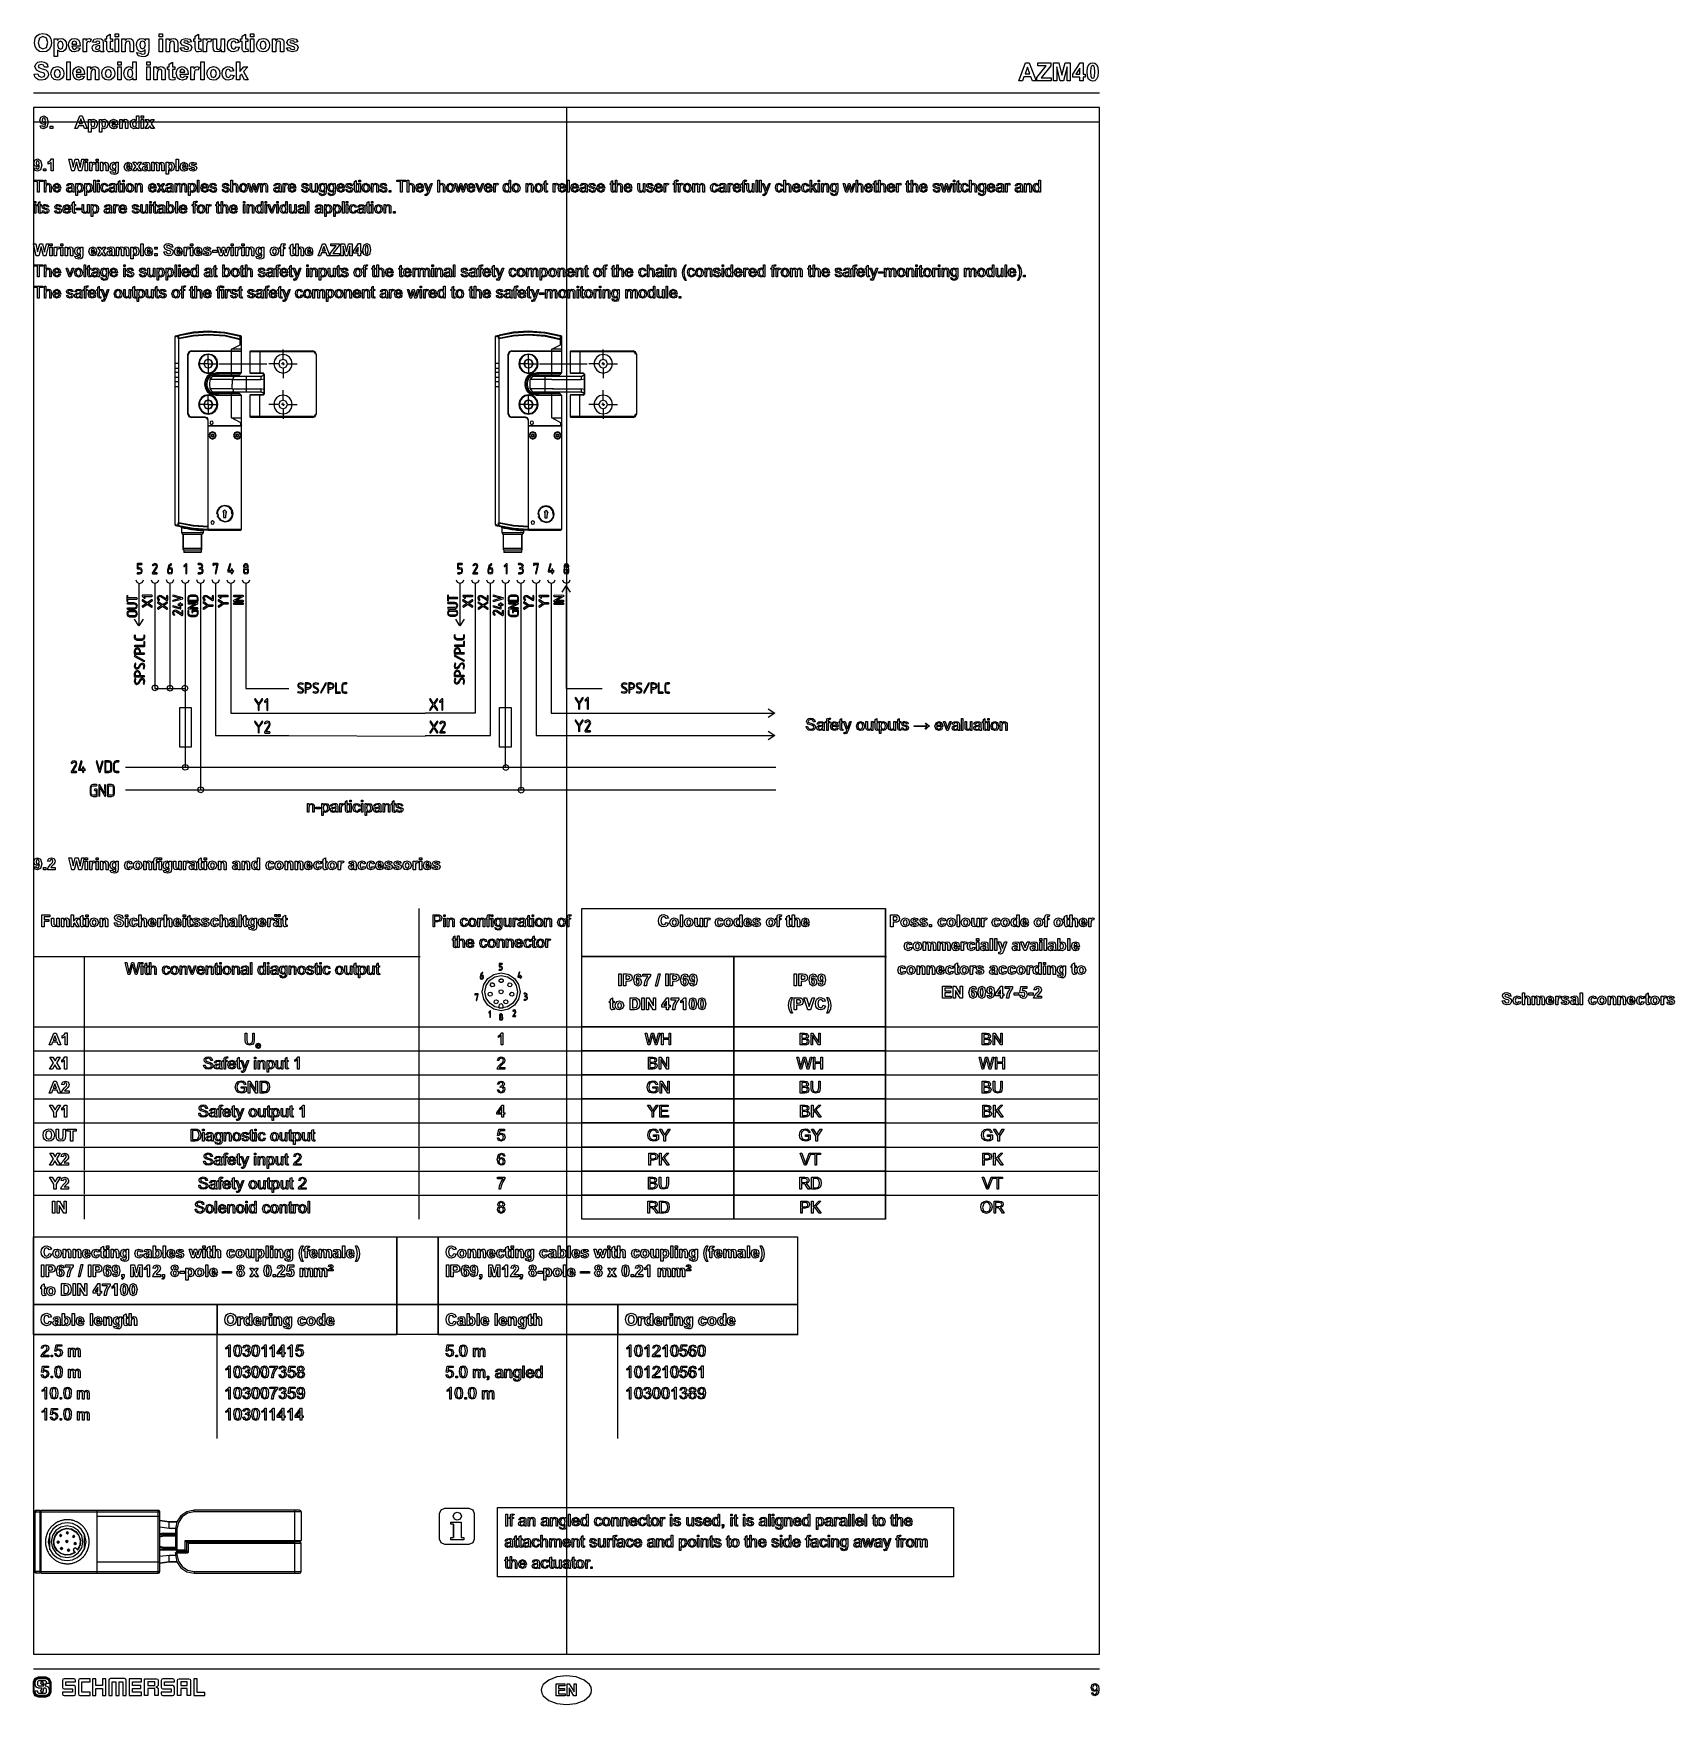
# Model space of a CAD drawing. Extents: x 22 to 299, y 7 to 289.
import ezdxf

# ---------------------------------------------------------------- set-up
doc = ezdxf.new("R2010")
doc.units = 0

msp = doc.modelspace()

# ---------------------------------------------------------------- linework, layer by layer
at = {"layer": '1'}
for p, q in [((201.999757, 276.499204), (21.999879, 276.499204)), ((21.999879, 276.499204), (21.999879, 15.430113)), ((201.999757, 15.430113), (201.999757, 276.499204)), ((22, 274.061), (201.999878, 274.061)), ((87.1569, 133.335), (87.1569, 141.279185)), ((114.601725, 141.278722), (165.883506, 141.278722)), ((114.601725, 133.202245), (114.601725, 141.278722)), ((114.602, 133.335), (114.602, 141.279185)), ((165.883506, 141.278722), (165.883506, 133.202245)), ((165.884, 133.335), (165.884, 141.279185)), ((22, 133.203), (30.61552, 133.203)), ((30.6155, 133.203), (87.289125, 133.203)), ((30.6155, 121.456), (30.6155, 133.070477)), ((87.1569, 121.456), (87.1569, 133.070477)), ((114.47, 133.203), (140.243182, 133.203)), ((165.883506, 133.202245), (114.601725, 133.202245)), ((114.601725, 133.202245), (140.242616, 133.202245)), ((114.601725, 121.323185), (114.601725, 133.202245)), ((114.602, 121.456), (114.602, 133.070477)), ((140.242616, 133.202245), (140.242616, 121.323185)), ((140.242616, 133.202245), (165.883506, 133.202245)), ((140.242616, 121.323185), (140.242616, 133.202245)), ((140.243, 133.203), (166.016182, 133.203)), ((140.243, 121.456), (140.243, 133.070477)), ((165.883506, 133.202245), (165.883506, 121.323185)), ((165.884, 121.456), (165.884, 133.070477)), ((22, 121.324), (30.61552, 121.324)), ((30.6155, 121.324), (87.156834, 121.324)), ((87.1569, 121.324), (114.601892, 121.324)), ((140.242616, 121.323185), (114.601725, 121.323185)), ((114.601725, 121.323185), (140.242616, 121.323185)), ((114.601725, 117.268719), (114.601725, 121.323185)), ((114.602, 121.324), (140.242891, 121.324)), ((165.883506, 121.323185), (140.242616, 121.323185)), ((140.242616, 121.323185), (140.242616, 117.268719)), ((140.242616, 121.323185), (165.883506, 121.323185)), ((140.242616, 117.268719), (140.242616, 121.323185)), ((140.243, 121.324), (165.883891, 121.324)), ((165.883506, 121.323185), (165.883506, 117.268719)), ((165.884, 121.324), (201.71309, 121.324)), ((30.6155, 117.401), (30.6155, 121.190883)), ((87.1569, 117.401), (87.1569, 121.190883)), ((114.602, 117.401), (114.602, 121.190883)), ((140.243, 117.401), (140.243, 121.190883)), ((165.884, 117.401), (165.884, 121.190883)), ((22, 117.269), (30.61552, 117.269)), ((30.6155, 117.269), (87.156834, 117.269)), ((30.6155, 113.347), (30.6155, 117.136883)), ((87.1569, 117.269), (114.601892, 117.269)), ((87.1569, 113.347), (87.1569, 117.136883)), ((140.242616, 117.268719), (114.601725, 117.268719)), ((114.601725, 117.268719), (140.242616, 117.268719)), ((114.601725, 113.214253), (114.601725, 117.268719)), ((114.602, 117.269), (140.242891, 117.269)), ((114.602, 113.347), (114.602, 117.136883)), ((165.883506, 117.268719), (140.242616, 117.268719)), ((140.242616, 117.268719), (140.242616, 113.214253)), ((140.242616, 117.268719), (165.883506, 117.268719)), ((140.242616, 113.214253), (140.242616, 117.268719)), ((140.243, 117.269), (165.883891, 117.269)), ((140.243, 113.347), (140.243, 117.136883)), ((165.883506, 117.268719), (165.883506, 113.214253)), ((165.884, 117.269), (201.71309, 117.269)), ((165.884, 113.347), (165.884, 117.136883)), ((22, 113.214), (30.61552, 113.214)), ((30.6155, 113.214), (87.156834, 113.214)), ((30.6155, 109.292), (30.6155, 113.082236)), ((87.1569, 113.214), (114.601892, 113.214)), ((87.1569, 109.292), (87.1569, 113.082236)), ((140.242616, 113.214253), (114.601725, 113.214253)), ((114.601725, 113.2139), (140.242616, 113.2139)), ((114.601725, 109.159082), (114.601725, 113.2139)), ((114.602, 113.214), (140.242891, 113.214)), ((114.602, 109.292), (114.602, 113.082236)), ((165.883506, 113.214253), (140.242616, 113.214253)), ((140.242616, 113.2139), (140.242616, 109.159082)), ((140.242616, 113.2139), (165.883506, 113.2139)), ((140.242616, 109.159082), (140.242616, 113.2139)), ((140.243, 113.214), (165.883891, 113.214)), ((140.243, 109.292), (140.243, 113.082236)), ((165.883506, 113.2139), (165.883506, 109.159082)), ((165.884, 113.214), (201.71309, 113.214)), ((165.884, 109.292), (165.884, 113.082236)), ((22, 109.16), (30.61552, 109.16)), ((30.6155, 109.16), (87.156834, 109.16)), ((30.6155, 105.237), (30.6155, 109.026883)), ((87.1569, 109.16), (114.601892, 109.16)), ((87.1569, 105.237), (87.1569, 109.026883)), ((114.601725, 109.159434), (140.242616, 109.159434)), ((114.601725, 105.104968), (114.601725, 109.159434)), ((140.242616, 109.159082), (114.601725, 109.159082)), ((114.602, 109.16), (140.242891, 109.16)), ((114.602, 105.237), (114.602, 109.026883)), ((140.242616, 109.159434), (140.242616, 105.104968)), ((140.242616, 109.159434), (165.883506, 109.159434)), ((140.242616, 105.104968), (140.242616, 109.159434)), ((165.883506, 109.159082), (140.242616, 109.159082)), ((140.243, 109.16), (165.883891, 109.16)), ((140.243, 105.237), (140.243, 109.026883)), ((165.883506, 109.159434), (165.883506, 105.104968)), ((165.884, 109.16), (201.71309, 109.16)), ((165.884, 105.237), (165.884, 109.026883)), ((22, 105.105), (30.61552, 105.105)), ((30.6155, 105.105), (87.156834, 105.105)), ((30.6155, 101.183), (30.6155, 104.972883)), ((87.1569, 105.105), (114.601892, 105.105)), ((87.1569, 101.183), (87.1569, 104.972883)), ((140.242616, 105.104968), (114.601725, 105.104968)), ((114.601725, 105.104615), (140.242616, 105.104615)), ((114.601725, 101.050149), (114.601725, 105.104615)), ((114.602, 105.105), (140.242891, 105.105)), ((114.602, 101.183), (114.602, 104.972883)), ((165.883506, 105.104968), (140.242616, 105.104968)), ((140.242616, 105.104615), (140.242616, 101.050149)), ((140.242616, 105.104615), (165.883506, 105.104615)), ((140.242616, 101.050149), (140.242616, 105.104615)), ((140.243, 105.105), (165.883891, 105.105)), ((140.243, 101.183), (140.243, 104.972883)), ((165.883506, 105.104615), (165.883506, 101.050149)), ((165.884, 105.105), (201.71309, 105.105)), ((165.884, 101.183), (165.884, 104.972883)), ((22, 101.05), (30.61552, 101.05)), ((30.6155, 101.05), (87.156834, 101.05)), ((30.6155, 97.128), (30.6155, 100.918236)), ((87.1569, 101.05), (114.601892, 101.05)), ((87.1569, 97.128), (87.1569, 100.918236)), ((140.242616, 101.050149), (114.601725, 101.050149)), ((114.601725, 101.050149), (140.242616, 101.050149)), ((114.601725, 96.995331), (114.601725, 101.050149)), ((114.602, 101.05), (140.242891, 101.05)), ((114.602, 97.128), (114.602, 100.918236)), ((165.883506, 101.050149), (140.242616, 101.050149)), ((140.242616, 101.050149), (140.242616, 96.995331)), ((140.242616, 101.050149), (165.883506, 101.050149)), ((140.242616, 96.995331), (140.242616, 101.050149)), ((140.243, 101.05), (165.883891, 101.05)), ((140.243, 97.128), (140.243, 100.918236)), ((165.883506, 101.050149), (165.883506, 96.995331)), ((165.884, 101.05), (201.71309, 101.05)), ((165.884, 97.128), (165.884, 100.918236)), ((22, 96.9957), (30.61552, 96.9957)), ((30.6155, 96.9957), (87.156834, 96.9957)), ((30.6155, 93.0733), (30.6155, 96.863183)), ((87.1569, 96.9957), (114.601892, 96.9957)), ((87.1569, 93.0733), (87.1569, 96.863183)), ((140.242616, 96.995331), (114.601725, 96.995331)), ((114.601725, 96.995331), (140.242616, 96.995331)), ((114.601725, 92.940865), (114.601725, 96.995331)), ((114.602, 96.9957), (140.242891, 96.9957)), ((114.602, 93.0733), (114.602, 96.863183)), ((165.883506, 96.995331), (140.242616, 96.995331)), ((140.242616, 96.995331), (140.242616, 92.940865)), ((140.242616, 96.995331), (165.883506, 96.995331)), ((140.242616, 92.940865), (140.242616, 96.995331)), ((140.243, 96.9957), (165.883891, 96.9957)), ((140.243, 93.0733), (140.243, 96.863183)), ((165.883506, 96.995331), (165.883506, 92.940865)), ((165.884, 96.9957), (201.71309, 96.9957)), ((165.884, 93.0733), (165.884, 96.863183)), ((22, 92.941), (30.61552, 92.941)), ((30.6155, 92.941), (87.156834, 92.941)), ((30.6155, 88.8862), (30.6155, 92.808727)), ((87.1569, 92.941), (114.601892, 92.941)), ((87.1569, 88.8862), (87.1569, 92.808727)), ((140.242616, 92.940865), (114.601725, 92.940865)), ((114.601725, 92.940865), (140.242616, 92.940865)), ((114.601725, 88.886046), (114.601725, 92.940865)), ((114.602, 92.941), (140.242891, 92.941)), ((114.602, 88.8862), (114.602, 92.808727)), ((165.883506, 92.940865), (140.242616, 92.940865)), ((140.242616, 92.940865), (140.242616, 88.886046)), ((140.242616, 92.940865), (165.883506, 92.940865)), ((140.242616, 88.886046), (140.242616, 92.940865)), ((140.243, 92.941), (165.883891, 92.941)), ((140.243, 88.8862), (140.243, 92.808727)), ((165.883506, 92.940865), (165.883506, 88.886046)), ((165.884, 92.941), (201.71309, 92.941)), ((165.884, 88.8862), (165.884, 92.808727)), ((140.242616, 88.886046), (114.601725, 88.886046)), ((165.883506, 88.886046), (140.242616, 88.886046)), ((21.999879, 85.88603), (83.332983, 85.88603)), ((21.999879, 74.481455), (21.999879, 85.88603)), ((83.332983, 85.88603), (83.332983, 74.481455)), ((83.332983, 85.88603), (90.333137, 85.88603)), ((83.332983, 74.481455), (83.332983, 85.88603)), ((90.333137, 85.88603), (90.333137, 74.481455)), ((90.333137, 85.88603), (150.999492, 85.88603)), ((90.333137, 74.481455), (90.333137, 85.88603)), ((150.999492, 85.88603), (150.999492, 74.481455)), ((83.332983, 74.481455), (21.999879, 74.481455)), ((21.999879, 74.481455), (52.999805, 74.481455)), ((21.999879, 69.426866), (21.999879, 74.481455)), ((52.999805, 74.481455), (52.999805, 69.426866)), ((52.999805, 74.481455), (83.332983, 74.481455)), ((52.999805, 69.426866), (52.999805, 74.481455)), ((53, 69.5592), (53, 74.481497)), ((90.333137, 74.481455), (83.332983, 74.481455)), ((83.332983, 74.481455), (83.332983, 69.426866)), ((83.332983, 74.481455), (90.333137, 74.481455)), ((83.332983, 69.426866), (83.332983, 74.481455)), ((150.999492, 74.481455), (90.333137, 74.481455)), ((90.333137, 74.481455), (90.333137, 69.426866)), ((90.333137, 74.481455), (120.666315, 74.481455)), ((90.333137, 69.426866), (90.333137, 74.481455)), ((120.666315, 74.481455), (120.666315, 69.426866)), ((120.666315, 74.481455), (150.999492, 74.481455)), ((120.666315, 69.426866), (120.666315, 74.481455)), ((120.667, 69.5592), (120.667, 74.481497)), ((150.999492, 74.481455), (150.999492, 69.426866)), ((52.999805, 69.426866), (21.999879, 69.426866)), ((22, 69.4269), (52.999926, 69.4269)), ((83.332983, 69.426866), (52.999805, 69.426866)), ((53, 69.4269), (83.333178, 69.4269)), ((53, 51.8332), (53, 69.294603)), ((90.333137, 69.426866), (83.332983, 69.426866)), ((120.666315, 69.426866), (90.333137, 69.426866)), ((90.3332, 69.4269), (120.666378, 69.4269)), ((150.999492, 69.426866), (120.666315, 69.426866)), ((120.667, 69.4269), (151.132469, 69.4269)), ((120.667, 51.8332), (120.667, 69.294603)), ((100.332954, 40.216931), (177.332884, 40.216931)), ((100.332954, 28.522373), (100.332954, 40.216931)), ((177.332884, 40.216931), (177.332884, 28.522373)), ((177.332884, 28.522373), (100.332954, 28.522373)), ((21.999879, 15.430113), (201.999757, 15.430113))]:
    msp.add_line(p, q, dxfattribs=at)
at = {"layer": 'Layer 1'}
for p, q in [((22.178449, 287.414548), (22.312786, 288.19176)), ((22.312786, 288.19176), (22.585472, 288.607238)), ((22.585472, 288.607238), (22.96643, 288.88009)), ((23.014551, 288.216565), (22.789986, 287.435218)), ((22.96643, 288.88009), (23.600023, 288.999979)), ((23.606038, 288.477014), (23.014551, 288.216565)), ((23.600023, 288.999979), (24.184492, 288.896109)), ((24.193515, 288.220699), (23.606038, 288.477014)), ((24.184492, 288.896109), (24.638634, 288.584501)), ((24.416075, 287.443487), (24.193515, 288.220699)), ((24.638634, 288.584501), (24.931872, 288.087891)), ((24.931872, 288.087891), (25.029617, 287.429017)), ((25.514484, 288.113212), (26.039805, 288.113212)), ((25.514484, 285.08291), (25.514484, 288.113212)), ((26.039805, 288.113212), (26.039805, 287.790752)), ((26.039805, 287.790752), (26.316501, 288.059469)), ((26.551091, 287.703935), (26.208229, 287.538571)), ((26.316501, 288.059469), (26.703474, 288.162822)), ((26.883928, 287.536504), (26.551091, 287.703935)), ((26.703474, 288.162822), (27.046336, 288.087891)), ((27.046336, 288.087891), (27.333057, 287.863099)), ((27.333057, 287.863099), (27.527044, 287.504465)), ((27.985313, 287.485344), (28.192834, 287.852763)), ((28.192834, 287.852763), (28.506122, 288.085307)), ((28.506122, 288.085307), (28.892594, 288.162822)), ((28.92668, 287.718405), (28.621914, 287.579912)), ((28.892594, 288.162822), (29.317663, 288.08169)), ((29.219416, 287.586113), (28.92668, 287.718405)), ((29.317663, 288.08169), (29.642479, 287.838294)), ((29.642479, 287.838294), (29.84549, 287.429534)), ((30.380671, 285.918), (30.380671, 288.113212)), ((30.380671, 288.113212), (30.903987, 288.113212)), ((30.903987, 288.113212), (30.903987, 287.801087)), ((30.903987, 287.801087), (31.144592, 288.092542)), ((31.144592, 288.092542), (31.389207, 288.162822)), ((31.389207, 288.162822), (31.760139, 288.053268)), ((31.760139, 288.053268), (31.585701, 287.546839)), ((31.952928, 287.538571), (32.249674, 288.00986)), ((32.249674, 288.00986), (32.875247, 288.162822)), ((32.835145, 287.718405), (32.600555, 287.656393)), ((33.137906, 287.646058), (32.835145, 287.718405)), ((32.875247, 288.162822), (33.436659, 288.069804)), ((33.436659, 288.069804), (33.695309, 287.836227)), ((33.695309, 287.836227), (33.7715, 287.317396)), ((34.134751, 287.650192), (34.134751, 288.113212)), ((34.134751, 288.113212), (34.393401, 288.113212)), ((34.393401, 288.549361), (34.958823, 288.888358)), ((34.393401, 288.113212), (34.393401, 288.549361)), ((34.958823, 288.888358), (34.958823, 288.113212)), ((34.958823, 288.113212), (35.343789, 288.113212)), ((35.343789, 288.113212), (35.343789, 287.650192)), ((35.775803, 288.410868), (35.775803, 288.948302)), ((35.775803, 288.948302), (36.33922, 288.948302)), ((36.33922, 288.410868), (35.775803, 288.410868)), ((35.775803, 285.918), (35.775803, 288.113212)), ((35.775803, 288.113212), (36.33922, 288.113212)), ((36.33922, 288.948302), (36.33922, 288.410868)), ((36.33922, 288.113212), (36.33922, 285.918)), ((36.954415, 285.918), (36.954415, 288.113212)), ((36.954415, 288.113212), (37.477731, 288.113212)), ((37.477731, 288.113212), (37.477731, 287.790752)), ((37.477731, 287.790752), (37.792522, 288.069804)), ((37.983001, 287.718405), (37.720341, 287.635723)), ((37.792522, 288.069804), (38.179496, 288.162822)), ((38.17749, 287.660527), (37.983001, 287.718405)), ((38.179496, 288.162822), (38.520353, 288.092542)), ((38.520353, 288.092542), (38.752937, 287.916842)), ((38.752937, 287.916842), (38.863214, 287.67293)), ((39.446296, 287.5148), (39.63878, 287.871367)), ((39.63878, 287.871367), (39.928508, 288.089958)), ((39.928508, 288.089958), (40.280393, 288.162822)), ((40.424756, 287.718405), (40.089914, 287.555107)), ((40.280393, 288.162822), (40.640799, 288.073421)), ((40.769623, 287.55304), (40.424756, 287.718405)), ((40.640799, 288.073421), (40.932032, 287.805221)), ((40.932032, 287.805221), (40.932032, 288.113212)), ((40.932032, 288.113212), (41.459357, 288.113212)), ((41.459357, 288.113212), (41.459357, 286.143309)), ((43.241101, 288.410868), (43.241101, 288.948302)), ((43.241101, 288.948302), (43.804518, 288.948302)), ((43.804518, 288.410868), (43.241101, 288.410868)), ((43.241101, 285.918), (43.241101, 288.113212)), ((43.241101, 288.113212), (43.804518, 288.113212)), ((43.804518, 288.948302), (43.804518, 288.410868)), ((43.804518, 288.113212), (43.804518, 285.918)), ((44.419712, 285.918), (44.419712, 288.113212)), ((44.419712, 288.113212), (44.943028, 288.113212)), ((44.943028, 288.113212), (44.943028, 287.790752)), ((44.943028, 287.790752), (45.257819, 288.069804)), ((45.448298, 287.718405), (45.185638, 287.635723)), ((45.257819, 288.069804), (45.644792, 288.162822)), ((45.642787, 287.660527), (45.448298, 287.718405)), ((45.644792, 288.162822), (45.985649, 288.092542)), ((45.985649, 288.092542), (46.218234, 287.916842)), ((46.218234, 287.916842), (46.328511, 287.67293)), ((46.853447, 287.488962), (47.071996, 287.968518)), ((47.071996, 287.968518), (47.7497, 288.162822)), ((47.759725, 287.745277), (47.440924, 287.681198)), ((47.7497, 288.162822), (48.399334, 288.016061)), ((48.030406, 287.677064), (47.759725, 287.745277)), ((48.399334, 288.016061), (48.692069, 287.581979)), ((49.065346, 287.650192), (49.065346, 288.113212)), ((49.065346, 288.113212), (49.323996, 288.113212)), ((49.323996, 288.549361), (49.889418, 288.888358)), ((49.323996, 288.113212), (49.323996, 288.549361)), ((49.889418, 288.888358), (49.889418, 288.113212)), ((49.889418, 288.113212), (50.274384, 288.113212)), ((50.274384, 288.113212), (50.274384, 287.650192)), ((50.682339, 285.918), (50.682339, 288.113212)), ((50.682339, 288.113212), (51.205655, 288.113212)), ((51.205655, 288.113212), (51.205655, 287.801087)), ((51.205655, 287.801087), (51.44626, 288.092542)), ((51.44626, 288.092542), (51.690875, 288.162822)), ((51.690875, 288.162822), (52.061808, 288.053268)), ((52.061808, 288.053268), (51.887369, 287.546839)), ((52.332791, 286.724151), (52.332791, 288.113212)), ((52.332791, 288.113212), (52.896208, 288.113212)), ((52.896208, 288.113212), (52.896208, 287.10449)), ((53.706243, 287.187172), (53.706243, 288.113212)), ((53.706243, 288.113212), (54.26966, 288.113212)), ((54.26966, 288.113212), (54.26966, 285.918)), ((54.840211, 287.496713), (55.049237, 287.858965)), ((55.049237, 287.858965), (55.377061, 288.086857)), ((55.377061, 288.086857), (55.803132, 288.162822)), ((55.811153, 287.706002), (55.474306, 287.555107)), ((55.803132, 288.162822), (56.420685, 287.989189)), ((56.067798, 287.619186), (55.811153, 287.706002)), ((56.420685, 287.989189), (56.751517, 287.464157)), ((56.986438, 287.650192), (56.986438, 288.113212)), ((56.986438, 288.113212), (57.245088, 288.113212)), ((57.245088, 288.549361), (57.810511, 288.888358)), ((57.245088, 288.113212), (57.245088, 288.549361)), ((57.810511, 288.888358), (57.810511, 288.113212)), ((57.810511, 288.113212), (58.195485, 288.113212)), ((58.195485, 288.113212), (58.195485, 287.650192)), ((58.627499, 288.410868), (58.627499, 288.948302)), ((58.627499, 288.948302), (59.190916, 288.948302)), ((59.190916, 288.410868), (58.627499, 288.410868)), ((58.627499, 285.918), (58.627499, 288.113212)), ((58.627499, 288.113212), (59.190916, 288.113212)), ((59.190916, 288.948302), (59.190916, 288.410868)), ((59.190916, 288.113212), (59.190916, 285.918)), ((59.818139, 287.606784), (60.209122, 288.020195)), ((60.209122, 288.020195), (60.776549, 288.162822)), ((60.776549, 288.162822), (61.216155, 288.08169)), ((61.216155, 288.08169), (61.568541, 287.838294)), ((61.568541, 287.838294), (61.800122, 287.472942)), ((62.356137, 285.918), (62.356137, 288.113212)), ((62.356137, 288.113212), (62.879453, 288.113212)), ((62.879453, 288.113212), (62.879453, 287.790752)), ((62.879453, 287.790752), (63.194245, 288.069804)), ((63.384721, 287.718405), (63.122061, 287.635723)), ((63.194245, 288.069804), (63.581218, 288.162822)), ((63.579211, 287.660527), (63.384721, 287.718405)), ((63.581218, 288.162822), (63.922075, 288.092542)), ((63.922075, 288.092542), (64.154657, 287.916842)), ((64.154657, 287.916842), (64.264935, 287.67293)), ((64.789871, 287.488962), (65.00842, 287.968518)), ((65.00842, 287.968518), (65.686126, 288.162822)), ((65.696152, 287.745277), (65.377347, 287.681198)), ((65.686126, 288.162822), (66.335757, 288.016061)), ((65.96683, 287.677064), (65.696152, 287.745277)), ((66.335757, 288.016061), (66.628495, 287.581979)), ((22.275192, 286.768593), (22.178449, 287.414548)), ((22.178449, 287.414548), (22.178449, 287.414548)), ((22.565422, 286.277668), (22.275192, 286.768593)), ((23.019563, 285.96916), (22.565422, 286.277668)), ((22.789986, 287.435218), (23.020566, 286.653872)), ((22.789986, 287.435218), (22.789986, 287.435218)), ((23.608043, 285.866324), (23.019563, 285.96916)), ((23.020566, 286.653872), (23.606038, 286.389289)), ((23.606038, 286.389289), (24.1875, 286.651804)), ((24.190508, 285.969676), (23.608043, 285.866324)), ((24.1875, 286.651804), (24.416075, 287.443487)), ((24.642644, 286.279735), (24.190508, 285.969676)), ((24.932874, 286.774794), (24.642644, 286.279735)), ((25.029617, 287.429017), (24.932874, 286.774794)), ((26.077901, 285.08291), (25.514484, 285.08291)), ((26.208229, 287.538571), (26.071886, 287.052813)), ((26.071886, 287.052813), (26.214244, 286.505044)), ((26.071886, 287.052813), (26.071886, 287.052813)), ((26.378657, 285.940738), (26.077901, 286.188784)), ((26.077901, 286.188784), (26.077901, 285.08291)), ((26.214244, 286.505044), (26.561116, 286.329344)), ((26.699464, 285.868391), (26.378657, 285.940738)), ((26.561116, 286.329344), (26.887938, 286.490574)), ((27.042827, 285.944355), (26.699464, 285.868391)), ((27.018265, 287.023874), (26.883928, 287.536504)), ((26.887938, 286.490574), (27.018265, 287.023874)), ((27.331052, 286.172248), (27.042827, 285.944355)), ((27.526543, 286.53915), (27.331052, 286.172248)), ((27.591707, 287.028008), (27.526543, 286.53915)), ((27.527044, 287.504465), (27.591707, 287.028008)), ((27.916139, 286.99907), (27.985313, 287.485344)), ((28.126668, 286.242528), (27.916139, 286.99907)), ((28.46552, 285.961925), (28.126668, 286.242528)), ((28.948735, 285.868391), (28.46552, 285.961925)), ((29.90514, 286.848175), (28.493591, 286.848175)), ((28.493591, 286.848175), (28.629934, 286.445099)), ((28.621914, 287.579912), (28.503617, 287.203708)), ((28.503617, 287.203708), (29.345734, 287.203708)), ((28.629934, 286.445099), (28.95475, 286.302472)), ((29.532202, 286.033755), (28.948735, 285.868391)), ((28.95475, 286.302472), (29.17731, 286.376886)), ((29.17731, 286.376886), (29.313652, 286.616665)), ((29.345734, 287.203708), (29.219416, 287.586113)), ((29.313652, 286.616665), (29.875064, 286.519513)), ((29.313652, 286.616665), (29.313652, 286.616665)), ((29.875064, 286.519513), (29.532202, 286.033755)), ((29.84549, 287.429534), (29.90514, 286.848175)), ((30.944088, 285.918), (30.380671, 285.918)), ((30.990204, 287.331866), (30.944088, 286.595994)), ((30.944088, 286.595994), (30.944088, 285.918)), ((31.120531, 287.573711), (30.990204, 287.331866)), ((31.321035, 287.641924), (31.120531, 287.573711)), ((31.585701, 287.546839), (31.321035, 287.641924)), ((31.89478, 286.517446), (31.980997, 286.848175)), ((32.083254, 286.052359), (31.89478, 286.517446)), ((32.464214, 287.443487), (31.952928, 287.538571)), ((31.980997, 286.848175), (32.221602, 287.071417)), ((32.60256, 285.868391), (32.083254, 286.052359)), ((32.221602, 287.071417), (32.670731, 287.207842)), ((32.568476, 286.782029), (32.458198, 286.577391)), ((32.458198, 286.577391), (32.54642, 286.366551)), ((32.600555, 287.656393), (32.464212, 287.443487)), ((32.464212, 287.443487), (32.464214, 287.443487)), ((32.54642, 286.366551), (32.770985, 286.277668)), ((32.875247, 286.883315), (32.568476, 286.782029)), ((32.953442, 285.940738), (32.60256, 285.868391)), ((32.670731, 287.207842), (33.218108, 287.350469)), ((32.770985, 286.277668), (33.061716, 286.38102)), ((33.218109, 286.972198), (32.875247, 286.883315)), ((33.262218, 286.157778), (32.953442, 285.940738)), ((33.061716, 286.38102), (33.196054, 286.573256)), ((33.218108, 287.408347), (33.137906, 287.646058)), ((33.196054, 286.573256), (33.218109, 286.856443)), ((33.218108, 287.350469), (33.218108, 287.408347)), ((33.218109, 286.856443), (33.218109, 286.972198)), ((33.28227, 286.089566), (33.262218, 286.157778)), ((33.336406, 285.918), (33.28227, 286.089566)), ((33.893808, 285.918), (33.336406, 285.918)), ((33.7715, 287.317396), (33.765485, 286.639402)), ((33.765485, 286.639402), (33.791552, 286.211522)), ((33.791552, 286.211522), (33.893808, 285.918)), ((34.393401, 287.650192), (34.134751, 287.650192)), ((34.393401, 286.693146), (34.393401, 287.650192)), ((34.411446, 286.283869), (34.393401, 286.693146)), ((34.489642, 286.056493), (34.411446, 286.283869)), ((34.670096, 285.920067), (34.489642, 286.056493)), ((34.944787, 285.868391), (34.670096, 285.920067)), ((35.389906, 285.955207), (34.944787, 285.868391)), ((35.343789, 287.650192), (34.958821, 287.650192)), ((34.958821, 287.650192), (34.958821, 286.765493)), ((34.958821, 286.765493), (34.968847, 286.4513)), ((34.968847, 286.4513), (35.018973, 286.378953)), ((35.018973, 286.378953), (35.115215, 286.350015)), ((35.115215, 286.350015), (35.341785, 286.405825)), ((35.341785, 286.405825), (35.389906, 285.955207)), ((36.33922, 285.918), (35.775803, 285.918)), ((37.517832, 285.918), (36.954415, 285.918)), ((37.559938, 287.416615), (37.517832, 286.912253)), ((37.517832, 286.912253), (37.517832, 285.918)), ((37.720341, 287.635723), (37.559938, 287.416615)), ((38.295788, 287.49723), (38.17749, 287.660527)), ((38.331879, 287.038344), (38.295788, 287.49723)), ((38.331879, 285.918), (38.331879, 287.038344)), ((38.895295, 285.918), (38.331879, 285.918)), ((38.863214, 287.67293), (38.895296, 287.282256)), ((38.895296, 287.282256), (38.895295, 285.918)), ((39.382135, 287.028008), (39.446296, 287.5148)), ((39.578629, 286.292137), (39.382135, 287.028008)), ((39.454316, 285.703026), (39.456327, 285.773306)), ((39.680886, 285.219335), (39.454316, 285.703026)), ((39.456321, 285.773306), (40.099939, 285.692691)), ((39.456327, 285.773306), (39.456321, 285.773306)), ((39.873871, 286.011534), (39.578629, 286.292137)), ((40.448817, 285.027099), (39.680886, 285.219335)), ((40.258338, 285.918), (39.873871, 286.011534)), ((40.089914, 287.555107), (39.959587, 287.061081)), ((39.959587, 287.061081), (40.089914, 286.548452)), ((39.959587, 287.061081), (39.959587, 287.061081)), ((40.089914, 286.548452), (40.414731, 286.387221)), ((40.099939, 285.692691), (40.174126, 285.533528)), ((40.174126, 285.533528), (40.426761, 285.471516)), ((40.610223, 286.006883), (40.258338, 285.918)), ((40.414731, 286.387221), (40.763608, 286.552586)), ((40.426761, 285.471516), (40.757593, 285.539729)), ((40.922006, 285.089111), (40.448817, 285.027099)), ((40.895942, 286.273533), (40.610223, 286.006883)), ((40.757593, 285.539729), (40.869875, 285.68649)), ((40.763608, 286.552586), (40.905966, 287.046612)), ((40.905966, 287.046612), (40.769623, 287.55304)), ((40.869875, 285.68649), (40.895942, 285.95314)), ((40.895942, 285.95314), (40.895942, 286.273533)), ((41.222763, 285.260677), (40.922006, 285.089111)), ((41.397201, 285.562467), (41.222763, 285.260677)), ((41.459357, 286.143309), (41.397201, 285.562467)), ((43.804518, 285.918), (43.241101, 285.918)), ((44.983129, 285.918), (44.419712, 285.918)), ((45.025234, 287.416615), (44.983129, 286.912253)), ((44.983129, 286.912253), (44.983129, 285.918)), ((45.185638, 287.635723), (45.025234, 287.416615)), ((45.761085, 287.49723), (45.642787, 287.660527)), ((45.797175, 287.038344), (45.761085, 287.49723)), ((45.797175, 285.918), (45.797175, 287.038344)), ((46.360592, 285.918), (45.797175, 285.918)), ((46.328511, 287.67293), (46.360593, 287.282256)), ((46.360593, 287.282256), (46.360592, 285.918)), ((46.77525, 286.544318), (47.340672, 286.633201)), ((47.106082, 286.050292), (46.77525, 286.544318)), ((46.77525, 286.544318), (46.77525, 286.544318)), ((47.106082, 286.994936), (46.853447, 287.488962)), ((47.970255, 286.711749), (47.106082, 286.994936)), ((47.795816, 285.868391), (47.106082, 286.050292)), ((47.340672, 286.633201), (47.48704, 286.374819)), ((47.440924, 287.681198), (47.376763, 287.563376)), ((47.376763, 287.563376), (47.432904, 287.457956)), ((47.432904, 287.457956), (47.958225, 287.294659)), ((47.48704, 286.374819), (47.795816, 286.288003)), ((47.795816, 286.288003), (48.124643, 286.370685)), ((48.519636, 286.085431), (47.795816, 285.868391)), ((47.958225, 287.294659), (48.587807, 287.036277)), ((48.158729, 286.635268), (47.970255, 286.711749)), ((48.160734, 287.480694), (48.030406, 287.677064)), ((48.124643, 286.370685), (48.198829, 286.525714)), ((48.198829, 286.525714), (48.158729, 286.635268)), ((48.692069, 287.581979), (48.160734, 287.480694)), ((48.764251, 286.604262), (48.519636, 286.085431)), ((48.587807, 287.036277), (48.764251, 286.604262)), ((49.323996, 287.650192), (49.065346, 287.650192)), ((49.323996, 286.693146), (49.323996, 287.650192)), ((49.342041, 286.283869), (49.323996, 286.693146)), ((49.420238, 286.056493), (49.342041, 286.283869)), ((49.600691, 285.920067), (49.420238, 286.056493)), ((49.875382, 285.868391), (49.600691, 285.920067)), ((50.320501, 285.955207), (49.875382, 285.868391)), ((50.274384, 287.650192), (49.889417, 287.650192)), ((49.889417, 287.650192), (49.889417, 286.765493)), ((49.889417, 286.765493), (49.899442, 286.4513)), ((49.899442, 286.4513), (49.949569, 286.378953)), ((49.949569, 286.378953), (50.04581, 286.350015)), ((50.04581, 286.350015), (50.27238, 286.405825)), ((50.27238, 286.405825), (50.320501, 285.955207)), ((51.245756, 285.918), (50.682339, 285.918)), ((51.291872, 287.331866), (51.245756, 286.595994)), ((51.245756, 286.595994), (51.245756, 285.918)), ((51.422199, 287.573711), (51.291872, 287.331866)), ((51.622704, 287.641924), (51.422199, 287.573711)), ((51.887369, 287.546839), (51.622704, 287.641924)), ((52.408983, 286.238394), (52.332791, 286.724151)), ((52.655603, 285.965542), (52.408983, 286.238394)), ((53.040571, 285.868391), (52.655603, 285.965542)), ((52.896208, 287.10449), (52.926282, 286.536049)), ((52.926282, 286.536049), (53.04057, 286.370685)), ((53.04057, 286.370685), (53.249094, 286.31074)), ((53.439574, 285.969676), (53.040571, 285.868391)), ((53.249094, 286.31074), (53.507744, 286.391356)), ((53.746345, 286.246662), (53.439574, 285.969676)), ((53.507744, 286.391356), (53.664137, 286.593927)), ((53.664137, 286.593927), (53.706243, 287.187172)), ((53.746345, 285.918), (53.746345, 286.246662)), ((54.26966, 285.918), (53.746345, 285.918)), ((54.770536, 287.013539), (54.840211, 287.496713)), ((54.83971, 286.534499), (54.770536, 287.013539)), ((55.047232, 286.172248), (54.83971, 286.534499)), ((55.373051, 285.944355), (55.047232, 286.172248)), ((55.474306, 287.555107), (55.349993, 287.05488)), ((55.349993, 287.05488), (55.476311, 286.502977)), ((55.793107, 285.868391), (55.373051, 285.944355)), ((55.476311, 286.502977), (55.819173, 286.341746)), ((56.448756, 286.068895), (55.793107, 285.868391)), ((55.819173, 286.341746), (56.081833, 286.434764)), ((56.196121, 287.360804), (56.067798, 287.619186)), ((56.081833, 286.434764), (56.226196, 286.759291)), ((56.751517, 287.464157), (56.196121, 287.360804)), ((56.226196, 286.759291), (56.779587, 286.66214)), ((56.779587, 286.66214), (56.448756, 286.068895)), ((56.751517, 287.464157), (56.751517, 287.464157)), ((57.245088, 287.650192), (56.986438, 287.650192)), ((57.245088, 286.693146), (57.245088, 287.650192)), ((57.263133, 286.283869), (57.245088, 286.693146)), ((57.34133, 286.056493), (57.263133, 286.283869)), ((57.521783, 285.920067), (57.34133, 286.056493)), ((57.796473, 285.868391), (57.521783, 285.920067)), ((58.241593, 285.955207), (57.796473, 285.868391)), ((58.195485, 287.650192), (57.810517, 287.650192)), ((57.810517, 287.650192), (57.810517, 286.765493)), ((57.810517, 286.765493), (57.820536, 286.4513)), ((57.820536, 286.4513), (57.870662, 286.378953)), ((57.870662, 286.378953), (57.966903, 286.350015)), ((57.966903, 286.350015), (58.19347, 286.405825)), ((58.19347, 286.405825), (58.241593, 285.955207)), ((59.190916, 285.918), (58.627499, 285.918)), ((59.679794, 287.046612), (59.818139, 287.606784)), ((59.818139, 286.403758), (59.679794, 287.046612)), ((59.679794, 287.046612), (59.679794, 287.046612)), ((60.221155, 286.004816), (59.818139, 286.403758)), ((60.78056, 285.868391), (60.221155, 286.004816)), ((60.407622, 287.515833), (60.257244, 287.015606)), ((60.257244, 287.015606), (60.407622, 286.515379)), ((60.257244, 287.015606), (60.257244, 287.015606)), ((60.778553, 287.689466), (60.407622, 287.515833)), ((60.407622, 286.515379), (60.778553, 286.341746)), ((61.147484, 287.515833), (60.778553, 287.689466)), ((60.778553, 286.341746), (61.147484, 286.515379)), ((61.213148, 285.950039), (60.78056, 285.868391)), ((61.297862, 287.01974), (61.147484, 287.515833)), ((61.147484, 286.515379), (61.297862, 287.01974)), ((61.56453, 286.194985), (61.213148, 285.950039)), ((61.799119, 286.566022), (61.56453, 286.194985)), ((61.877316, 287.021807), (61.799119, 286.566022)), ((61.800122, 287.472942), (61.877316, 287.021807)), ((62.919553, 285.918), (62.356137, 285.918)), ((62.961661, 287.416615), (62.919553, 286.912253)), ((62.919553, 286.912253), (62.919553, 285.918)), ((63.122061, 287.635723), (62.961661, 287.416615)), ((63.697511, 287.49723), (63.579211, 287.660527)), ((63.7336, 287.038344), (63.697511, 287.49723)), ((63.7336, 285.918), (63.7336, 287.038344)), ((64.297017, 285.918), (63.7336, 285.918)), ((64.264935, 287.67293), (64.297003, 287.282256)), ((64.297003, 287.282256), (64.297017, 285.918)), ((64.711674, 286.544318), (65.277098, 286.633201)), ((65.042505, 286.050292), (64.711674, 286.544318)), ((64.711674, 286.544318), (64.711674, 286.544318)), ((65.042505, 286.994936), (64.789871, 287.488962)), ((65.906678, 286.711749), (65.042505, 286.994936)), ((65.732241, 285.868391), (65.042505, 286.050292)), ((65.277098, 286.633201), (65.423466, 286.374819)), ((65.377347, 287.681198), (65.313187, 287.563376)), ((65.313187, 287.563376), (65.369328, 287.457956)), ((65.369328, 287.457956), (65.894649, 287.294659)), ((65.423466, 286.374819), (65.732241, 286.288003)), ((65.732241, 286.288003), (66.061068, 286.370685)), ((66.456061, 286.085431), (65.732241, 285.868391)), ((65.894649, 287.294659), (66.524232, 287.036277)), ((66.095153, 286.635268), (65.906678, 286.711749)), ((66.09716, 287.480694), (65.96683, 287.677064)), ((66.061068, 286.370685), (66.135253, 286.525714)), ((66.135253, 286.525714), (66.095153, 286.635268)), ((66.628495, 287.581979), (66.09716, 287.480694)), ((66.700677, 286.604262), (66.456061, 286.085431)), ((66.524232, 287.036277), (66.700677, 286.604262)), ((22.148373, 282.141985), (22.725825, 282.199863)), ((22.26667, 281.693951), (22.148373, 282.141985)), ((22.148373, 282.141985), (22.148373, 282.141985)), ((22.25464, 283.392553), (22.380958, 283.824568)), ((22.525321, 282.782772), (22.25464, 283.392553)), ((22.380958, 283.824568), (22.74788, 284.132559)), ((23.195005, 282.483049), (22.525321, 282.782772)), ((22.725825, 282.199863), (22.936354, 281.75958)), ((22.74788, 284.132559), (23.327337, 284.237979)), ((22.916304, 283.621996), (22.822067, 283.433895)), ((22.822067, 283.433895), (22.910289, 283.249927)), ((22.910289, 283.249927), (23.45566, 283.047355)), ((23.321322, 283.73155), (22.916304, 283.621996)), ((23.670199, 282.350758), (23.195005, 282.483049)), ((23.696265, 283.628198), (23.321322, 283.73155)), ((23.327337, 284.237979), (23.812056, 284.17545)), ((23.45566, 283.047355), (24.095268, 282.828247)), ((23.882734, 282.218466), (23.670199, 282.350758)), ((23.860678, 283.293335), (23.696265, 283.628198)), ((23.812056, 284.17545), (24.159429, 283.987865)), ((24.45417, 283.320206), (23.860678, 283.293335)), ((23.94489, 282.036565), (23.882734, 282.218466)), ((24.095268, 282.828247), (24.420085, 282.520256)), ((24.159429, 283.987865), (24.373468, 283.695894)), ((24.373468, 283.695894), (24.45417, 283.320206)), ((24.420085, 282.520256), (24.538382, 282.038632)), ((24.944395, 282.284612), (25.082743, 282.844784)), ((25.082743, 281.641758), (24.944395, 282.284612)), ((24.944395, 282.284612), (24.944395, 282.284612)), ((25.082743, 282.844784), (25.473726, 283.258195)), ((25.473726, 283.258195), (26.041153, 283.400822)), ((25.672225, 282.753833), (25.521847, 282.253606)), ((25.521847, 282.253606), (25.672225, 281.753379)), ((25.521847, 282.253606), (25.521847, 282.253606)), ((26.043157, 282.927466), (25.672225, 282.753833)), ((26.041153, 283.400822), (26.480758, 283.31969)), ((26.412085, 282.753833), (26.043157, 282.927466)), ((26.562463, 282.25774), (26.412085, 282.753833)), ((26.412085, 281.753379), (26.562463, 282.25774)), ((26.480758, 283.31969), (26.833144, 283.076294)), ((26.833144, 283.076294), (27.064726, 282.710942)), ((27.14192, 282.259807), (27.063724, 281.804022)), ((27.064726, 282.710942), (27.14192, 282.259807)), ((27.62475, 281.156), (27.62475, 284.186302)), ((27.62475, 284.186302), (28.188166, 284.186302)), ((28.188166, 284.186302), (28.188166, 281.156)), ((28.642958, 282.23707), (28.712132, 282.723344)), ((28.853487, 281.480528), (28.642958, 282.23707)), ((28.712132, 282.723344), (28.919654, 283.090763)), ((28.919654, 283.090763), (29.232941, 283.323307)), ((30.631959, 282.086175), (29.22041, 282.086175)), ((29.22041, 282.086175), (29.356753, 281.683099)), ((29.348733, 282.817912), (29.230436, 282.441708)), ((29.230436, 282.441708), (30.072553, 282.441708)), ((29.232941, 283.323307), (29.619413, 283.400822)), ((29.653499, 282.956405), (29.348733, 282.817912)), ((29.619413, 283.400822), (30.044482, 283.31969)), ((29.946236, 282.824113), (29.653499, 282.956405)), ((30.072553, 282.441708), (29.946236, 282.824113)), ((30.044482, 283.31969), (30.369298, 283.076294)), ((30.369298, 283.076294), (30.572309, 282.667534)), ((30.572309, 282.667534), (30.631959, 282.086175)), ((31.127541, 281.156), (31.127541, 283.351212)), ((31.127541, 283.351212), (31.650857, 283.351212)), ((31.650857, 283.351212), (31.650857, 283.028752)), ((31.650857, 283.028752), (31.965648, 283.307804)), ((31.733063, 282.654615), (31.690957, 282.150253)), ((31.690957, 282.150253), (31.690957, 281.156)), ((31.893467, 282.873723), (31.733063, 282.654615)), ((32.156127, 282.956405), (31.893467, 282.873723)), ((31.965648, 283.307804), (32.352621, 283.400822)), ((32.350616, 282.898527), (32.156127, 282.956405)), ((32.468914, 282.73523), (32.350616, 282.898527)), ((32.352621, 283.400822), (32.693478, 283.330542)), ((32.505004, 282.276344), (32.468914, 282.73523)), ((32.505004, 281.156), (32.505004, 282.276344)), ((32.693478, 283.330542), (32.926063, 283.154842)), ((32.926063, 283.154842), (33.03634, 282.91093)), ((33.03634, 282.91093), (33.068422, 282.520256)), ((33.068422, 282.520256), (33.068421, 281.156)), ((33.551251, 282.284612), (33.689599, 282.844784)), ((33.689599, 281.641758), (33.551251, 282.284612)), ((33.551251, 282.284612), (33.551251, 282.284612)), ((33.689599, 282.844784), (34.080582, 283.258195)), ((34.080582, 283.258195), (34.648009, 283.400822)), ((34.279081, 282.753833), (34.128703, 282.253606)), ((34.128703, 282.253606), (34.279081, 281.753379)), ((34.128703, 282.253606), (34.128703, 282.253606)), ((34.650014, 282.927466), (34.279081, 282.753833)), ((34.648009, 283.400822), (35.087614, 283.31969)), ((35.018941, 282.753833), (34.650014, 282.927466)), ((35.169319, 282.25774), (35.018941, 282.753833)), ((35.018941, 281.753379), (35.169319, 282.25774)), ((35.087614, 283.31969), (35.44, 283.076294)), ((35.44, 283.076294), (35.671582, 282.710942)), ((35.748776, 282.259807), (35.67058, 281.804022)), ((35.671582, 282.710942), (35.748776, 282.259807)), ((36.231606, 283.648868), (36.231606, 284.186302)), ((36.231606, 284.186302), (36.795023, 284.186302)), ((36.795023, 283.648868), (36.231606, 283.648868)), ((36.231606, 281.156), (36.231606, 283.351212)), ((36.231606, 283.351212), (36.795023, 283.351212)), ((36.795023, 284.186302), (36.795023, 283.648868)), ((36.795023, 283.351212), (36.795023, 281.156)), ((37.287909, 282.261874), (37.351569, 282.7528)), ((37.353073, 281.776116), (37.287909, 282.261874)), ((37.351569, 282.7528), (37.542549, 283.109367)), ((37.542549, 283.109367), (37.830774, 283.327958)), ((37.830774, 283.327958), (38.186168, 283.400822)), ((37.997694, 282.79104), (37.863356, 282.301148)), ((37.863356, 282.301148), (37.957593, 281.792653)), ((37.863356, 282.301148), (37.863356, 282.301148)), ((38.33454, 282.956405), (37.997694, 282.79104)), ((38.186168, 283.400822), (38.519004, 283.324341)), ((38.673392, 282.788973), (38.33454, 282.956405)), ((38.519004, 283.324341), (38.80372, 283.094898)), ((38.669382, 281.734775), (38.805725, 282.245338)), ((38.805725, 282.245338), (38.673392, 282.788973)), ((38.80372, 283.094898), (38.80372, 284.186302)), ((38.80372, 284.186302), (39.367137, 284.186302)), ((39.367137, 284.186302), (39.367137, 281.156)), ((41.146876, 283.648868), (41.146876, 284.186302)), ((41.146876, 284.186302), (41.710292, 284.186302)), ((41.710292, 283.648868), (41.146876, 283.648868)), ((41.146876, 281.156), (41.146876, 283.351212)), ((41.146876, 283.351212), (41.710292, 283.351212)), ((41.710292, 284.186302), (41.710292, 283.648868)), ((41.710292, 283.351212), (41.710292, 281.156)), ((42.325487, 281.156), (42.325487, 283.351212)), ((42.325487, 283.351212), (42.848803, 283.351212)), ((42.848803, 283.351212), (42.848803, 283.028752)), ((42.848803, 283.028752), (43.163595, 283.307804)), ((42.93101, 282.654615), (42.888904, 282.150253)), ((42.888904, 282.150253), (42.888904, 281.156)), ((43.091413, 282.873723), (42.93101, 282.654615)), ((43.354074, 282.956405), (43.091413, 282.873723)), ((43.163595, 283.307804), (43.550568, 283.400822)), ((43.548563, 282.898527), (43.354074, 282.956405)), ((43.66686, 282.73523), (43.548563, 282.898527)), ((43.550568, 283.400822), (43.891425, 283.330542)), ((43.702951, 282.276344), (43.66686, 282.73523)), ((43.702951, 281.156), (43.702951, 282.276344)), ((43.891425, 283.330542), (44.12401, 283.154842)), ((44.12401, 283.154842), (44.234287, 282.91093)), ((44.234287, 282.91093), (44.266368, 282.520256)), ((44.266368, 282.520256), (44.266367, 281.156)), ((44.64694, 282.888192), (44.64694, 283.351212)), ((44.64694, 283.351212), (44.90559, 283.351212)), ((44.90559, 282.888192), (44.64694, 282.888192)), ((44.90559, 283.787361), (45.471012, 284.126358)), ((44.90559, 283.351212), (44.90559, 283.787361)), ((44.90559, 281.931146), (44.90559, 282.888192)), ((45.855978, 282.888192), (45.471011, 282.888192)), ((45.471011, 282.888192), (45.471011, 282.003492)), ((45.471012, 284.126358), (45.471012, 283.351212)), ((45.471012, 283.351212), (45.855978, 283.351212)), ((45.855978, 283.351212), (45.855978, 282.888192)), ((46.12358, 282.23707), (46.192754, 282.723344)), ((46.33411, 281.480528), (46.12358, 282.23707)), ((46.192754, 282.723344), (46.400276, 283.090763)), ((46.400276, 283.090763), (46.713564, 283.323307)), ((48.112581, 282.086175), (46.701032, 282.086175)), ((46.701032, 282.086175), (46.837375, 281.683099)), ((46.829356, 282.817912), (46.711058, 282.441708)), ((46.711058, 282.441708), (47.553176, 282.441708)), ((46.713564, 283.323307), (47.100036, 283.400822)), ((47.134122, 282.956405), (46.829356, 282.817912)), ((47.100036, 283.400822), (47.525104, 283.31969)), ((47.426858, 282.824113), (47.134122, 282.956405)), ((47.553176, 282.441708), (47.426858, 282.824113)), ((47.525104, 283.31969), (47.849921, 283.076294)), ((47.849921, 283.076294), (48.052931, 282.667534)), ((48.052931, 282.667534), (48.112581, 282.086175)), ((48.588114, 281.156), (48.588114, 283.351212)), ((48.588114, 283.351212), (49.111429, 283.351212)), ((49.111429, 283.351212), (49.111429, 283.039087)), ((49.111429, 283.039087), (49.352034, 283.330542)), ((49.197646, 282.569866), (49.15153, 281.833994)), ((49.327974, 282.811711), (49.197646, 282.569866)), ((49.528478, 282.879924), (49.327974, 282.811711)), ((49.352034, 283.330542), (49.596649, 283.400822)), ((49.793143, 282.784839), (49.528478, 282.879924)), ((49.596649, 283.400822), (49.967582, 283.291268)), ((49.967582, 283.291268), (49.793143, 282.784839)), ((50.250596, 281.156), (50.250596, 284.186302)), ((50.250596, 284.186302), (50.814012, 284.186302)), ((50.814012, 284.186302), (50.814012, 281.156)), ((51.302891, 282.284612), (51.441239, 282.844784)), ((51.441239, 281.641758), (51.302891, 282.284612)), ((51.302891, 282.284612), (51.302891, 282.284612)), ((51.441239, 282.844784), (51.832222, 283.258195)), ((51.832222, 283.258195), (52.399649, 283.400822)), ((52.030721, 282.753833), (51.880343, 282.253606)), ((51.880343, 282.253606), (52.030721, 281.753379)), ((51.880343, 282.253606), (51.880343, 282.253606)), ((52.401654, 282.927466), (52.030721, 282.753833)), ((52.399649, 283.400822), (52.839254, 283.31969)), ((52.770582, 282.753833), (52.401654, 282.927466)), ((52.92096, 282.25774), (52.770582, 282.753833)), ((52.770582, 281.753379), (52.92096, 282.25774)), ((52.839254, 283.31969), (53.19164, 283.076294)), ((53.19164, 283.076294), (53.423222, 282.710942)), ((53.500416, 282.259807), (53.42222, 281.804022)), ((53.423222, 282.710942), (53.500416, 282.259807)), ((53.858934, 282.251539), (53.928609, 282.734713)), ((53.928107, 281.772499), (53.858934, 282.251539)), ((53.928609, 282.734713), (54.137634, 283.096965)), ((54.137634, 283.096965), (54.465459, 283.324857)), ((54.562703, 282.793107), (54.438391, 282.29288)), ((54.438391, 282.29288), (54.564708, 281.740977)), ((54.465459, 283.324857), (54.89153, 283.400822)), ((54.89955, 282.944002), (54.562703, 282.793107)), ((54.89153, 283.400822), (55.509082, 283.227189)), ((55.156195, 282.857186), (54.89955, 282.944002)), ((55.284518, 282.598804), (55.156195, 282.857186)), ((55.839914, 282.702157), (55.284518, 282.598804)), ((55.509082, 283.227189), (55.839914, 282.702157)), ((55.839914, 282.702157), (55.839914, 282.702157)), ((56.287376, 281.156), (56.287376, 284.186302)), ((56.287376, 284.186302), (56.850793, 284.186302)), ((56.850793, 284.186302), (56.850793, 282.578134)), ((56.850793, 282.578134), (57.510452, 283.351212)), ((57.113453, 282.141985), (56.850793, 281.858799)), ((57.6488, 281.156), (57.113453, 282.141985)), ((58.204195, 283.351212), (57.476366, 282.549195)), ((57.476366, 282.549195), (58.256328, 281.156)), ((57.510452, 283.351212), (58.204195, 283.351212)), ((188.374, 281), (189.518879, 284.030302)), ((189.82565, 283.32337), (189.428652, 282.198892)), ((189.428652, 282.198892), (190.230668, 282.198892)), ((189.518879, 284.030302), (190.146456, 284.030302)), ((190.230668, 282.198892), (189.82565, 283.32337)), ((190.146456, 284.030302), (191.323416, 281)), ((191.42394, 281.551904), (192.967822, 283.517673)), ((191.598379, 283.517673), (191.598379, 284.030302)), ((191.598379, 284.030302), (193.749788, 284.030302)), ((192.967822, 283.517673), (191.598379, 283.517673)), ((193.749788, 283.55488), (192.13974, 281.510563)), ((193.749788, 284.030302), (193.749788, 283.55488)), ((194.220588, 281), (194.220588, 284.030302)), ((194.220588, 284.030302), (195.108821, 284.030302)), ((195.353436, 281), (194.771974, 283.385381)), ((194.771974, 283.385381), (194.771974, 281)), ((195.108821, 284.030302), (195.642162, 281.963248)), ((195.642162, 281.963248), (196.169488, 284.030302)), ((196.50834, 283.385381), (195.924873, 281)), ((196.169488, 284.030302), (197.059726, 284.030302)), ((196.50834, 281), (196.50834, 283.385381)), ((197.059726, 284.030302), (197.059726, 281)), ((197.467679, 282.118277), (198.742886, 284.042705)), ((197.467679, 281.609781), (197.467679, 282.118277)), ((198.670704, 283.155938), (197.995005, 282.120344)), ((197.995005, 282.120344), (198.670704, 282.120344)), ((198.670704, 282.120344), (198.670704, 283.155938)), ((198.742886, 284.042705), (199.216075, 284.042705)), ((199.216075, 284.042705), (199.216075, 282.120344)), ((199.216075, 282.120344), (199.580993, 282.120344)), ((199.580993, 282.120344), (199.580993, 281.609781)), ((199.888102, 282.500682), (199.960283, 283.236553)), ((199.953767, 281.761193), (199.888102, 282.500682)), ((199.960283, 283.236553), (200.176828, 283.732647)), ((200.176828, 283.732647), (200.462546, 283.96519)), ((200.462546, 283.96519), (200.842501, 284.042705)), ((200.53573, 283.25309), (200.477584, 282.494481)), ((200.477584, 282.494481), (200.529715, 281.760676)), ((200.660043, 283.492868), (200.53573, 283.25309)), ((200.842501, 283.561081), (200.660043, 283.492868)), ((200.842501, 284.042705), (201.222958, 283.964157)), ((200.842501, 284.042705), (200.842501, 284.042705)), ((201.022955, 283.492868), (200.842501, 283.561081)), ((200.842501, 283.561081), (200.842501, 283.561081)), ((201.155288, 283.226218), (201.022955, 283.492868)), ((201.149273, 281.737939), (201.207419, 282.494481)), ((201.207419, 282.494481), (201.155288, 283.226218)), ((201.222958, 283.964157), (201.51018, 283.728512)), ((201.51018, 283.728512), (201.725221, 283.23397)), ((201.796901, 282.494481), (201.724719, 281.755509)), ((201.725221, 283.23397), (201.796901, 282.494481)), ((22.50527, 281.36684), (22.26667, 281.693951)), ((22.868684, 281.168402), (22.50527, 281.36684)), ((23.361423, 281.102257), (22.868684, 281.168402)), ((22.936354, 281.75958), (23.367438, 281.61902)), ((24.001031, 281.21181), (23.361423, 281.102257)), ((23.367438, 281.61902), (23.798522, 281.743044)), ((23.798522, 281.743044), (23.94489, 282.036565)), ((24.398029, 281.550807), (24.001031, 281.21181)), ((24.538382, 282.038632), (24.398029, 281.550807)), ((25.485756, 281.242816), (25.082743, 281.641758)), ((26.045163, 281.106391), (25.485756, 281.242816)), ((25.672225, 281.753379), (26.043157, 281.579746)), ((26.043157, 281.579746), (26.412085, 281.753379)), ((26.47775, 281.188039), (26.045163, 281.106391)), ((26.829134, 281.432985), (26.47775, 281.188039)), ((27.063724, 281.804022), (26.829134, 281.432985)), ((28.188166, 281.156), (27.62475, 281.156)), ((29.192339, 281.199925), (28.853487, 281.480528)), ((29.675554, 281.106391), (29.192339, 281.199925)), ((29.356753, 281.683099), (29.68157, 281.540472)), ((30.259021, 281.271755), (29.675554, 281.106391)), ((29.68157, 281.540472), (29.904129, 281.614886)), ((29.904129, 281.614886), (30.040472, 281.854665)), ((30.040472, 281.854665), (30.601883, 281.757513)), ((30.040472, 281.854665), (30.040472, 281.854665)), ((30.601883, 281.757513), (30.259021, 281.271755)), ((31.690957, 281.156), (31.127541, 281.156)), ((33.068421, 281.156), (32.505004, 281.156)), ((34.092612, 281.242816), (33.689599, 281.641758)), ((34.652019, 281.106391), (34.092612, 281.242816)), ((34.279081, 281.753379), (34.650014, 281.579746)), ((34.650014, 281.579746), (35.018941, 281.753379)), ((35.084606, 281.188039), (34.652019, 281.106391)), ((35.43599, 281.432985), (35.084606, 281.188039)), ((35.67058, 281.804022), (35.43599, 281.432985)), ((36.795023, 281.156), (36.231606, 281.156)), ((37.548564, 281.410248), (37.353073, 281.776116)), ((37.83729, 281.182355), (37.548564, 281.410248)), ((38.178147, 281.106391), (37.83729, 281.182355)), ((37.957593, 281.792653), (38.338551, 281.565277)), ((38.535045, 281.197341), (38.178147, 281.106391)), ((38.338551, 281.565277), (38.669382, 281.734775)), ((38.843821, 281.478461), (38.535045, 281.197341)), ((38.843821, 281.156), (38.843821, 281.478461)), ((39.367137, 281.156), (38.843821, 281.156)), ((41.710292, 281.156), (41.146876, 281.156)), ((42.888904, 281.156), (42.325487, 281.156)), ((44.266367, 281.156), (43.702951, 281.156)), ((44.923635, 281.521869), (44.90559, 281.931146)), ((45.001832, 281.294493), (44.923635, 281.521869)), ((45.182285, 281.158067), (45.001832, 281.294493)), ((45.456976, 281.106391), (45.182285, 281.158067)), ((45.902095, 281.193207), (45.456976, 281.106391)), ((45.471011, 282.003492), (45.481036, 281.6893)), ((45.481036, 281.6893), (45.531163, 281.616953)), ((45.531163, 281.616953), (45.627404, 281.588015)), ((45.627404, 281.588015), (45.853974, 281.643825)), ((45.853974, 281.643825), (45.902095, 281.193207)), ((46.672962, 281.199925), (46.33411, 281.480528)), ((47.156177, 281.106391), (46.672962, 281.199925)), ((46.837375, 281.683099), (47.162192, 281.540472)), ((47.739644, 281.271755), (47.156177, 281.106391)), ((47.162192, 281.540472), (47.384751, 281.614886)), ((47.384751, 281.614886), (47.521094, 281.854665)), ((47.521094, 281.854665), (48.082506, 281.757513)), ((47.521094, 281.854665), (47.521094, 281.854665)), ((48.082506, 281.757513), (47.739644, 281.271755)), ((49.15153, 281.156), (48.588114, 281.156)), ((49.15153, 281.833994), (49.15153, 281.156)), ((50.814012, 281.156), (50.250596, 281.156)), ((51.844253, 281.242816), (51.441239, 281.641758)), ((52.403659, 281.106391), (51.844253, 281.242816)), ((52.030721, 281.753379), (52.401654, 281.579746)), ((52.401654, 281.579746), (52.770582, 281.753379)), ((52.836247, 281.188039), (52.403659, 281.106391)), ((53.18763, 281.432985), (52.836247, 281.188039)), ((53.42222, 281.804022), (53.18763, 281.432985)), ((54.135629, 281.410248), (53.928107, 281.772499)), ((54.461448, 281.182355), (54.135629, 281.410248)), ((54.881505, 281.106391), (54.461448, 281.182355)), ((54.564708, 281.740977), (54.90757, 281.579746)), ((55.537153, 281.306895), (54.881505, 281.106391)), ((54.90757, 281.579746), (55.170231, 281.672764)), ((55.170231, 281.672764), (55.314594, 281.997291)), ((55.314594, 281.997291), (55.867985, 281.90014)), ((55.867985, 281.90014), (55.537153, 281.306895)), ((56.850793, 281.156), (56.287376, 281.156)), ((56.850793, 281.858799), (56.850793, 281.156)), ((58.256328, 281.156), (57.6488, 281.156)), ((189.003583, 281), (188.374, 281)), ((189.246193, 281.688329), (189.003583, 281)), ((190.421147, 281.688329), (189.246193, 281.688329)), ((190.677792, 281), (190.421147, 281.688329)), ((191.323416, 281), (190.677792, 281)), ((191.42394, 281), (191.42394, 281.551904)), ((193.811945, 281), (191.42394, 281)), ((192.13974, 281.510563), (193.811945, 281.510563)), ((193.811945, 281.510563), (193.811945, 281)), ((194.771974, 281), (194.220588, 281)), ((195.924873, 281), (195.353436, 281)), ((197.059726, 281), (196.50834, 281)), ((198.670704, 281.609781), (197.467679, 281.609781)), ((198.670704, 281), (198.670704, 281.609781)), ((199.216075, 281), (198.670704, 281)), ((199.580993, 281.609781), (199.216075, 281.609781)), ((199.216075, 281.609781), (199.216075, 281)), ((200.150762, 281.287321), (199.953767, 281.761193)), ((200.455027, 281.033073), (200.150762, 281.287321)), ((200.842501, 280.948324), (200.455027, 281.033073)), ((200.529715, 281.760676), (200.660043, 281.496093)), ((200.660043, 281.496093), (200.842501, 281.429947)), ((200.842501, 281.429947), (201.02496, 281.496093)), ((201.222456, 281.025838), (200.842501, 280.948324)), ((201.02496, 281.496093), (201.149273, 281.737939)), ((201.508175, 281.258382), (201.222456, 281.025838)), ((201.724719, 281.755509), (201.508175, 281.258382)), ((22, 279), (201.999878, 279)), ((112, 276.5), (112, 15.430556)), ((23.092415, 274.359024), (23.279887, 274.884659)), ((23.269945, 273.849495), (23.092415, 274.359024)), ((23.694596, 273.654761), (23.269945, 273.849495)), ((23.279887, 274.884659), (23.759927, 275.085249)), ((23.556833, 274.653321), (23.484401, 274.359024)), ((23.484401, 274.359024), (23.563934, 274.053014)), ((23.741464, 274.744099), (23.556833, 274.653321)), ((23.563934, 274.053014), (23.762768, 273.956379)), ((24.070959, 273.834853), (23.694596, 273.654761)), ((23.945978, 274.634287), (23.741464, 274.744099)), ((23.759927, 275.085249), (24.279734, 274.831949)), ((23.762768, 273.956379), (23.95592, 274.050085)), ((24.035453, 274.325348), (23.945978, 274.634287)), ((23.95592, 274.050085), (24.035453, 274.325348)), ((23.960181, 273.348751), (24.070959, 273.834853)), ((24.035453, 274.325348), (24.035453, 274.325348)), ((24.482828, 274.001768), (24.271213, 273.152553)), ((24.279734, 274.831949), (24.482828, 274.001768)), ((28.9999, 272.93), (29.810856, 275.076464)), ((30.028152, 274.57572), (29.746945, 273.779215)), ((29.746945, 273.779215), (30.31504, 273.779215)), ((29.810856, 275.076464), (30.25539, 275.076464)), ((30.31504, 273.779215), (30.028152, 274.57572)), ((30.25539, 275.076464), (31.089069, 272.93)), ((31.326442, 274.484942), (31.698544, 274.484942)), ((31.326442, 272.338478), (31.326442, 274.484942)), ((31.698544, 274.484942), (31.698544, 274.256532)), ((31.698544, 274.256532), (31.894537, 274.446874)), ((31.817844, 274.077904), (31.721268, 273.733826)), ((31.721268, 273.733826), (31.822105, 273.345823)), ((31.721268, 273.733826), (31.721268, 273.733826)), ((32.060705, 274.195038), (31.817844, 274.077904)), ((31.894537, 274.446874), (32.168643, 274.520082)), ((32.296464, 274.07644), (32.060705, 274.195038)), ((32.168643, 274.520082), (32.614597, 274.307778)), ((32.39162, 273.713328), (32.296464, 274.07644)), ((32.299305, 273.335573), (32.39162, 273.713328)), ((32.797808, 273.716256), (32.613177, 273.110092)), ((32.614597, 274.307778), (32.797808, 273.716256)), ((33.132711, 274.484942), (33.504814, 274.484942)), ((33.132711, 272.338478), (33.132711, 274.484942)), ((33.504814, 274.484942), (33.504814, 274.256532)), ((33.504814, 274.256532), (33.700807, 274.446874)), ((33.624114, 274.077904), (33.527538, 273.733826)), ((33.527538, 273.733826), (33.628374, 273.345823)), ((33.527538, 273.733826), (33.527538, 273.733826)), ((33.866974, 274.195038), (33.624114, 274.077904)), ((33.700807, 274.446874), (33.974912, 274.520082)), ((34.102734, 274.07644), (33.866974, 274.195038)), ((33.974912, 274.520082), (34.420867, 274.307778)), ((34.19789, 273.713328), (34.102734, 274.07644)), ((34.105574, 273.335573), (34.19789, 273.713328)), ((34.604078, 273.716256), (34.419447, 273.110092)), ((34.420867, 274.307778), (34.604078, 273.716256)), ((34.833884, 273.695758), (35.029876, 274.300457)), ((34.983009, 273.159874), (34.833884, 273.695758)), ((35.029876, 274.300457), (35.525539, 274.520082)), ((35.333806, 274.107188), (35.250012, 273.84071)), ((35.250012, 273.84071), (35.846512, 273.84071)), ((35.549682, 274.205287), (35.333806, 274.107188)), ((35.525539, 274.520082), (36.056708, 274.290208)), ((35.757037, 274.11158), (35.549682, 274.205287)), ((35.846512, 273.84071), (35.757037, 274.11158)), ((36.056708, 274.290208), (36.242759, 273.588874)), ((36.593796, 272.93), (36.593796, 274.484942)), ((36.593796, 274.484942), (36.964479, 274.484942)), ((36.964479, 274.256532), (37.461561, 274.520082)), ((36.964479, 274.484942), (36.964479, 274.256532)), ((37.022707, 273.991519), (36.992883, 273.634263)), ((36.992883, 273.634263), (36.992883, 272.93)), ((37.136326, 274.14672), (37.022707, 273.991519)), ((37.322377, 274.205287), (37.136326, 274.14672)), ((37.46014, 274.16429), (37.322377, 274.205287)), ((37.543934, 274.048621), (37.46014, 274.16429)), ((37.461561, 274.520082), (37.703002, 274.4703)), ((37.5695, 273.723577), (37.543934, 274.048621)), ((37.5695, 272.93), (37.5695, 273.723577)), ((37.703002, 274.4703), (37.86775, 274.345846)), ((37.86775, 274.345846), (37.945863, 274.173075)), ((37.945863, 274.173075), (37.968585, 273.896348)), ((37.968585, 273.896348), (37.968586, 272.93)), ((38.313431, 273.713328), (38.493801, 274.313635)), ((38.498062, 273.110092), (38.313431, 273.713328)), ((38.493801, 274.313635), (38.949697, 274.520082)), ((38.816195, 274.088154), (38.721039, 273.741147)), ((38.721039, 273.741147), (38.78779, 273.380962)), ((38.721039, 273.741147), (38.721039, 273.741147)), ((39.054795, 274.205287), (38.816195, 274.088154)), ((38.949697, 274.520082), (39.387131, 274.303386)), ((39.294815, 274.086689), (39.054795, 274.205287)), ((39.291975, 273.339966), (39.388551, 273.701614)), ((39.388551, 273.701614), (39.294815, 274.086689)), ((39.387131, 274.303386), (39.387131, 275.076464)), ((39.387131, 275.076464), (39.786217, 275.076464)), ((39.786217, 275.076464), (39.786217, 272.93)), ((40.209176, 274.695782), (40.209176, 275.076464)), ((40.209176, 275.076464), (40.608262, 275.076464)), ((40.608262, 274.695782), (40.209176, 274.695782)), ((40.209176, 272.93), (40.209176, 274.484942)), ((40.209176, 274.484942), (40.608262, 274.484942)), ((40.608262, 275.076464), (40.608262, 274.695782)), ((40.608262, 274.484942), (40.608262, 272.93)), ((40.855134, 272.93), (41.399085, 273.730898)), ((41.399085, 273.730898), (40.877858, 274.484942)), ((40.877858, 274.484942), (41.364999, 274.484942)), ((41.364999, 274.484942), (41.632004, 274.057406)), ((41.632004, 274.057406), (41.913211, 274.484942)), ((42.381889, 274.484942), (41.870604, 273.748468)), ((41.870604, 273.748468), (42.428757, 272.93)), ((41.913211, 274.484942), (42.381889, 274.484942)), ((23.132182, 273.426352), (23.518487, 273.470276)), ((23.325334, 273.025171), (23.132182, 273.426352)), ((23.132182, 273.426352), (23.132182, 273.426352)), ((23.72016, 272.891932), (23.325334, 273.025171)), ((23.518487, 273.470276), (23.592339, 273.290184)), ((23.592339, 273.290184), (23.749985, 273.231618)), ((24.271213, 273.152553), (23.72016, 272.891932)), ((23.749985, 273.231618), (23.960181, 273.348751)), ((24.855169, 272.93), (24.855169, 273.34143)), ((24.855169, 273.34143), (25.254255, 273.34143)), ((25.254255, 272.93), (24.855169, 272.93)), ((25.254255, 273.34143), (25.254255, 272.93)), ((29.445855, 272.93), (28.9999, 272.93)), ((29.617703, 273.417567), (29.445855, 272.93)), ((30.449962, 273.417567), (29.617703, 273.417567)), ((30.631753, 272.93), (30.449962, 273.417567)), ((31.089069, 272.93), (30.631753, 272.93)), ((31.725529, 272.338478), (31.326442, 272.338478)), ((31.938564, 272.946106), (31.725529, 273.121805)), ((31.725529, 273.121805), (31.725529, 272.338478)), ((31.822105, 273.345823), (32.067806, 273.221369)), ((32.165802, 272.89486), (31.938564, 272.946106)), ((32.067806, 273.221369), (32.299305, 273.335573)), ((32.613177, 273.110092), (32.165802, 272.89486)), ((33.531798, 272.338478), (33.132711, 272.338478)), ((33.744834, 272.946106), (33.531798, 273.121805)), ((33.531798, 273.121805), (33.531798, 272.338478)), ((33.628374, 273.345823), (33.874076, 273.221369)), ((33.972072, 272.89486), (33.744834, 272.946106)), ((33.874076, 273.221369), (34.105574, 273.335573)), ((34.419447, 273.110092), (33.972072, 272.89486)), ((35.223029, 272.961113), (34.983009, 273.159874)), ((35.565306, 272.89486), (35.223029, 272.961113)), ((36.242759, 273.588874), (35.242912, 273.588874)), ((35.242912, 273.588874), (35.339488, 273.303362)), ((35.339488, 273.303362), (35.569567, 273.202334)), ((35.978595, 273.011993), (35.565306, 272.89486)), ((35.569567, 273.202334), (35.727213, 273.255044)), ((35.727213, 273.255044), (35.823789, 273.424887)), ((35.823789, 273.424887), (36.221456, 273.356072)), ((35.823789, 273.424887), (35.823789, 273.424887)), ((36.221456, 273.356072), (35.978595, 273.011993)), ((36.992883, 272.93), (36.593796, 272.93)), ((37.968586, 272.93), (37.5695, 272.93)), ((38.944017, 272.89486), (38.498062, 273.110092)), ((38.78779, 273.380962), (39.057635, 273.219904)), ((39.196819, 272.959283), (38.944017, 272.89486)), ((39.057635, 273.219904), (39.291975, 273.339966)), ((39.415535, 273.15841), (39.196819, 272.959283)), ((39.415535, 272.93), (39.415535, 273.15841)), ((39.786217, 272.93), (39.415535, 272.93)), ((40.608262, 272.93), (40.209176, 272.93)), ((41.322392, 272.93), (40.855134, 272.93)), ((41.632004, 273.41171), (41.322392, 272.93)), ((41.938775, 272.93), (41.632004, 273.41171)), ((42.428757, 272.93), (41.938775, 272.93)), ((22.086885, 267.127964), (22.263329, 267.622679)), ((22.253972, 266.648407), (22.086885, 267.127964)), ((22.124313, 266.250154), (22.487893, 266.291496)), ((22.306103, 265.872572), (22.124313, 266.250154)), ((22.124313, 266.250154), (22.124313, 266.250154)), ((22.653643, 266.465128), (22.253972, 266.648407)), ((22.263329, 267.622679), (22.715131, 267.81147)), ((22.677704, 265.747171), (22.306103, 265.872572)), ((22.523984, 267.404949), (22.455813, 267.127964)), ((22.455813, 267.127964), (22.530668, 266.839954)), ((22.487893, 266.291496), (22.557401, 266.121997)), ((22.697754, 267.490387), (22.523984, 267.404949)), ((22.530668, 266.839954), (22.717805, 266.749004)), ((22.557401, 266.121997), (22.705775, 266.066876)), ((23.007867, 266.634627), (22.653643, 266.465128)), ((23.196341, 265.992462), (22.677704, 265.747171)), ((22.890238, 267.387035), (22.697754, 267.490387)), ((22.705775, 266.066876), (22.903605, 266.177118)), ((22.715131, 267.81147), (23.204361, 267.57307)), ((22.717805, 266.749004), (22.899595, 266.837198)), ((22.97445, 267.096269), (22.890238, 267.387035)), ((22.899595, 266.837198), (22.97445, 267.096269)), ((22.903605, 266.177118), (23.007867, 266.634627)), ((22.97445, 267.096269), (22.97445, 267.096269)), ((23.395509, 266.791723), (23.196341, 265.992462)), ((23.204361, 267.57307), (23.395509, 266.791723)), ((23.718572, 265.783), (23.718572, 266.170228)), ((23.718572, 266.170228), (24.094183, 266.170228)), ((24.094183, 265.783), (23.718572, 265.783)), ((24.094183, 266.170228), (24.094183, 265.783)), ((24.499661, 267.300218), (24.819131, 267.487631)), ((24.499661, 266.948819), (24.499661, 267.300218)), ((24.984881, 267.242341), (24.499661, 266.948819)), ((24.819131, 267.487631), (25.055725, 267.81147)), ((24.984881, 265.783), (24.984881, 267.242341)), ((25.360492, 265.783), (24.984881, 265.783)), ((25.055725, 267.81147), (25.360492, 267.81147)), ((25.360492, 267.81147), (25.360492, 265.783)), ((28.4744, 265.783), (28.006557, 267.803202)), ((28.006557, 267.803202), (28.411575, 267.803202)), ((28.411575, 267.803202), (28.706985, 266.415519)), ((28.903479, 265.783), (28.4744, 265.783)), ((28.706985, 266.415519), (29.065219, 267.803202)), ((29.292457, 267.293328), (28.903479, 265.783)), ((29.065219, 267.803202), (29.535735, 267.803202)), ((29.682771, 265.783), (29.292457, 267.293328)), ((29.535735, 267.803202), (29.879265, 266.392092)), ((30.102493, 265.783), (29.682771, 265.783)), ((29.879265, 266.392092), (30.180022, 267.803202)), ((30.578356, 267.803202), (30.102493, 265.783)), ((30.180022, 267.803202), (30.578356, 267.803202)), ((30.753577, 267.444912), (30.753577, 267.803202)), ((30.753577, 267.803202), (31.129188, 267.803202)), ((31.129188, 267.444912), (30.753577, 267.444912)), ((30.753577, 265.783), (30.753577, 267.246475)), ((30.753577, 267.246475), (31.129188, 267.246475)), ((31.129188, 265.783), (30.753577, 265.783)), ((31.129188, 267.803202), (31.129188, 267.444912)), ((31.129188, 267.246475), (31.129188, 265.783)), ((31.498575, 265.783), (31.498575, 267.246475)), ((31.498575, 267.246475), (31.847452, 267.246475)), ((31.874186, 265.783), (31.498575, 265.783)), ((31.847452, 267.246475), (31.847452, 267.038391)), ((31.847452, 267.038391), (32.007856, 267.232695)), ((31.90493, 266.725577), (31.874186, 266.234996)), ((31.874186, 266.234996), (31.874186, 265.783)), ((31.991815, 266.886807), (31.90493, 266.725577)), ((32.125485, 266.932283), (31.991815, 266.886807)), ((32.007856, 267.232695), (32.170932, 267.279548)), ((32.301928, 266.868893), (32.125485, 266.932283)), ((32.170932, 267.279548), (32.418221, 267.206512)), ((32.418221, 267.206512), (32.301928, 266.868893)), ((32.579522, 267.444912), (32.579522, 267.803202)), ((32.579522, 267.803202), (32.955133, 267.803202)), ((32.955133, 267.444912), (32.579522, 267.444912)), ((32.579522, 265.783), (32.579522, 267.246475)), ((32.579522, 267.246475), (32.955133, 267.246475)), ((32.955133, 265.783), (32.579522, 265.783)), ((32.955133, 267.803202), (32.955133, 267.444912)), ((32.955133, 267.246475), (32.955133, 265.783)), ((33.337887, 265.783), (33.337887, 267.246475)), ((33.337887, 267.246475), (33.686765, 267.246475)), ((33.7135, 265.783), (33.337887, 265.783)), ((33.686765, 267.031501), (34.154608, 267.279548)), ((33.686765, 267.246475), (33.686765, 267.031501)), ((33.74157, 266.782077), (33.7135, 266.445836)), ((33.7135, 266.445836), (33.7135, 265.783)), ((33.848506, 266.928148), (33.74157, 266.782077)), ((34.023613, 266.98327), (33.848506, 266.928148)), ((34.153272, 266.944685), (34.023613, 266.98327)), ((34.232137, 266.83582), (34.153272, 266.944685)), ((34.154608, 267.279548), (34.381846, 267.232695)), ((34.256196, 266.529896), (34.232137, 266.83582)), ((34.256196, 265.783), (34.256196, 266.529896)), ((34.631807, 265.783), (34.256196, 265.783)), ((34.381846, 267.232695), (34.536902, 267.115561)), ((34.536902, 267.115561), (34.61042, 266.952953)), ((34.61042, 266.952953), (34.631809, 266.692504)), ((34.631809, 266.692504), (34.631807, 265.783)), ((34.928992, 266.523006), (35.100089, 267.085245)), ((35.059988, 266.032425), (34.928992, 266.523006)), ((34.977113, 265.639684), (34.978454, 265.686537)), ((35.128159, 265.317224), (34.977113, 265.639684)), ((34.97845, 265.686537), (35.407529, 265.632794)), ((34.978454, 265.686537), (34.97845, 265.686537)), ((35.513127, 265.783), (35.059988, 266.032425)), ((35.100089, 267.085245), (35.527831, 267.279548)), ((35.640113, 265.189066), (35.128159, 265.317224)), ((35.400845, 266.874405), (35.31396, 266.545054)), ((35.31396, 266.545054), (35.400845, 266.203301)), ((35.31396, 266.545054), (35.31396, 266.545054)), ((35.624073, 266.98327), (35.400845, 266.874405)), ((35.400845, 266.203301), (35.61739, 266.095814)), ((35.407529, 265.632794), (35.456986, 265.526685)), ((35.456986, 265.526685), (35.62541, 265.485344)), ((35.938197, 266.020022), (35.513127, 265.783)), ((35.527831, 267.279548), (35.962257, 267.041147)), ((35.61739, 266.095814), (35.849974, 266.206057)), ((35.853984, 266.873027), (35.624073, 266.98327)), ((35.62541, 265.485344), (35.845964, 265.530819)), ((35.955573, 265.230407), (35.640113, 265.189066)), ((35.845964, 265.530819), (35.920819, 265.62866)), ((35.849974, 266.206057), (35.94488, 266.535408)), ((35.94488, 266.535408), (35.853984, 266.873027)), ((35.920819, 265.62866), (35.938197, 265.806427)), ((35.938197, 265.806427), (35.938197, 266.020022)), ((36.156077, 265.344784), (35.955573, 265.230407)), ((35.962257, 267.041147), (35.962257, 267.246475)), ((35.962257, 267.246475), (36.313807, 267.246475)), ((36.27237, 265.545978), (36.156077, 265.344784)), ((36.313807, 265.933206), (36.27237, 265.545978)), ((36.313807, 267.246475), (36.313807, 265.933206)), ((37.337276, 266.503713), (37.52174, 267.072842)), ((37.477629, 265.999352), (37.337276, 266.503713)), ((37.70353, 265.812283), (37.477629, 265.999352)), ((37.52174, 267.072842), (37.988246, 267.279548)), ((38.025674, 265.749927), (37.70353, 265.812283)), ((38.663277, 266.403116), (37.722244, 266.403116)), ((37.722244, 266.403116), (37.813139, 266.134399)), ((37.807794, 266.890941), (37.72893, 266.640139)), ((37.72893, 266.640139), (38.290341, 266.640139)), ((38.010972, 266.98327), (37.807794, 266.890941)), ((37.813139, 266.134399), (38.029684, 266.039315)), ((37.988246, 267.279548), (38.48817, 267.063196)), ((38.206129, 266.895076), (38.010972, 266.98327)), ((38.414652, 265.86017), (38.025674, 265.749927)), ((38.029684, 266.039315), (38.178057, 266.088924)), ((38.178057, 266.088924), (38.268952, 266.248776)), ((38.290341, 266.640139), (38.206129, 266.895076)), ((38.268952, 266.248776), (38.643226, 266.184009)), ((38.268952, 266.248776), (38.268952, 266.248776)), ((38.643226, 266.184009), (38.414652, 265.86017)), ((38.48817, 267.063196), (38.663277, 266.403116)), ((38.788509, 265.783), (39.300463, 266.536786)), ((39.228281, 265.783), (38.788509, 265.783)), ((39.300463, 266.536786), (38.809896, 267.246475)), ((38.809896, 267.246475), (39.268382, 267.246475)), ((39.519681, 266.236374), (39.228281, 265.783)), ((39.268382, 267.246475), (39.519681, 266.844088)), ((39.519681, 266.844088), (39.784346, 267.246475)), ((39.808407, 265.783), (39.519681, 266.236374)), ((40.225455, 267.246475), (39.744245, 266.553322)), ((39.744245, 266.553322), (40.269566, 265.783)), ((39.784346, 267.246475), (40.225455, 267.246475)), ((40.269566, 265.783), (39.808407, 265.783)), ((40.392125, 266.182631), (40.449603, 266.403116)), ((40.517774, 265.872572), (40.392125, 266.182631)), ((40.430889, 266.863381), (40.62872, 267.177573)), ((40.771746, 266.799991), (40.430889, 266.863381)), ((40.449603, 266.403116), (40.610006, 266.551944)), ((40.863978, 265.749927), (40.517774, 265.872572)), ((40.610006, 266.551944), (40.909426, 266.642895)), ((40.62872, 267.177573), (41.045768, 267.279548)), ((40.841254, 266.359019), (40.767736, 266.222594)), ((40.767736, 266.222594), (40.82655, 266.082034)), ((40.862642, 266.941929), (40.771746, 266.799991)), ((40.771746, 266.799991), (40.771746, 266.799991)), ((40.82655, 266.082034), (40.97626, 266.022778)), ((41.045768, 266.426543), (40.841254, 266.359019)), ((41.019035, 266.98327), (40.862642, 266.941929)), ((41.0979, 265.798158), (40.863978, 265.749927)), ((40.909426, 266.642895), (41.274343, 266.737979)), ((40.97626, 266.022778), (41.170081, 266.09168)), ((41.220875, 266.935039), (41.019035, 266.98327)), ((41.045768, 267.279548), (41.420043, 267.217536)), ((41.274343, 266.485799), (41.045768, 266.426543)), ((41.303751, 265.942852), (41.0979, 265.798158)), ((41.170081, 266.09168), (41.259639, 266.219838)), ((41.274343, 266.776564), (41.220875, 266.935039)), ((41.259639, 266.219838), (41.274343, 266.408629)), ((41.274343, 266.737979), (41.274343, 266.776564)), ((41.274343, 266.408629), (41.274343, 266.485799)), ((41.317117, 265.897377), (41.303751, 265.942852)), ((41.353208, 265.783), (41.317117, 265.897377)), ((41.724809, 265.783), (41.353208, 265.783)), ((41.420043, 267.217536), (41.592476, 267.061818)), ((41.592476, 267.061818), (41.643271, 266.715931)), ((41.643271, 266.715931), (41.639259, 266.263935)), ((41.639259, 266.263935), (41.656637, 265.978681)), ((41.656637, 265.978681), (41.724809, 265.783)), ((41.985045, 265.783), (41.985047, 267.246475)), ((42.360656, 265.783), (41.985045, 265.783)), ((41.985047, 267.246475), (42.331251, 267.246475)), ((42.331251, 267.04666), (42.773697, 267.279548)), ((42.331251, 267.246475), (42.331251, 267.04666)), ((42.390063, 266.795857), (42.360656, 266.494067)), ((42.360656, 266.494067), (42.360656, 265.783)), ((42.490315, 266.935038), (42.390063, 266.795857)), ((42.646709, 266.98327), (42.490315, 266.935038)), ((42.760328, 266.952953), (42.646709, 266.98327)), ((42.823152, 266.860625), (42.760328, 266.952953)), ((42.773697, 267.279548), (43.010292, 267.22167)), ((42.843204, 266.585017), (42.823152, 266.860625)), ((42.843204, 265.783), (42.843204, 266.585017)), ((43.218815, 265.783), (42.843204, 265.783)), ((43.010292, 267.22167), (43.174705, 267.04666)), ((43.174705, 267.04666), (43.376546, 267.22167)), ((43.24956, 266.787589), (43.218815, 266.485799)), ((43.218815, 266.485799), (43.218815, 265.783)), ((43.349812, 266.933661), (43.24956, 266.787589)), ((43.498185, 266.98327), (43.349812, 266.933661)), ((43.376546, 267.22167), (43.607794, 267.279548)), ((43.658588, 266.900588), (43.498185, 266.98327)), ((43.607794, 267.279548), (43.872459, 267.213402)), ((43.697352, 266.619468), (43.658588, 266.900588)), ((43.697352, 265.783), (43.697352, 266.619468)), ((44.072964, 265.783), (43.697352, 265.783)), ((43.872459, 267.213402), (44.034199, 267.021855)), ((44.034199, 267.021855), (44.072964, 266.718687)), ((44.072964, 266.718687), (44.072964, 265.783)), ((44.436105, 267.246475), (44.78632, 267.246475)), ((44.436105, 265.226273), (44.436105, 267.246475)), ((44.811717, 265.226273), (44.436105, 265.226273)), ((44.78632, 267.246475), (44.78632, 267.031501)), ((44.78632, 267.031501), (44.970783, 267.210646)), ((44.898602, 266.863381), (44.807707, 266.539542)), ((44.807707, 266.539542), (44.902612, 266.174362)), ((44.807707, 266.539542), (44.807707, 266.539542)), ((45.012221, 265.798158), (44.811717, 265.963523)), ((44.811717, 265.963523), (44.811717, 265.226273)), ((45.127177, 266.973624), (44.898602, 266.863381)), ((44.902612, 266.174362), (45.13386, 266.057229)), ((44.970783, 267.210646), (45.228765, 267.279548)), ((45.226092, 265.749927), (45.012221, 265.798158)), ((45.349068, 266.862003), (45.127177, 266.973624)), ((45.13386, 266.057229), (45.351741, 266.164716)), ((45.64715, 265.952499), (45.226092, 265.749927)), ((45.228765, 267.279548), (45.648487, 267.079732)), ((45.438626, 266.52025), (45.349068, 266.862003)), ((45.351741, 266.164716), (45.438626, 266.52025)), ((45.820921, 266.523006), (45.64715, 265.952499)), ((45.648487, 267.079732), (45.820921, 266.523006)), ((46.119442, 265.783), (46.119442, 267.803202)), ((46.119442, 267.803202), (46.495053, 267.803202)), ((46.495053, 265.783), (46.119442, 265.783)), ((46.495053, 267.803202), (46.495053, 265.783)), ((46.770872, 266.503713), (46.955335, 267.072842)), ((46.911225, 265.999352), (46.770872, 266.503713)), ((47.137126, 265.812283), (46.911225, 265.999352)), ((46.955335, 267.072842), (47.421842, 267.279548)), ((47.459269, 265.749927), (47.137126, 265.812283)), ((48.096872, 266.403116), (47.155839, 266.403116)), ((47.155839, 266.403116), (47.246735, 266.134399)), ((47.241386, 266.890941), (47.162521, 266.640139)), ((47.162521, 266.640139), (47.723933, 266.640139)), ((47.444564, 266.98327), (47.241386, 266.890941)), ((47.246735, 266.134399), (47.463279, 266.039315)), ((47.421842, 267.279548), (47.921765, 267.063196)), ((47.639721, 266.895076), (47.444564, 266.98327)), ((47.848247, 265.86017), (47.459269, 265.749927)), ((47.463279, 266.039315), (47.611652, 266.088924)), ((47.611652, 266.088924), (47.702547, 266.248776)), ((47.723933, 266.640139), (47.639721, 266.895076)), ((47.702547, 266.248776), (48.076822, 266.184009)), ((47.702547, 266.248776), (47.702547, 266.248776)), ((48.076822, 266.184009), (47.848247, 265.86017)), ((47.921765, 267.063196), (48.096872, 266.403116)), ((48.270224, 266.200545), (48.647171, 266.259801)), ((48.270225, 266.200545), (48.270224, 266.200545)), ((48.490779, 265.871194), (48.270225, 266.200545)), ((48.322355, 266.830308), (48.468055, 267.150012)), ((48.490779, 266.500957), (48.322355, 266.830308)), ((48.468055, 267.150012), (48.919858, 267.279548)), ((49.066894, 266.312166), (48.490779, 266.500957)), ((48.950602, 265.749927), (48.490779, 265.871194)), ((48.647171, 266.259801), (48.74475, 266.087546)), ((48.714007, 266.958465), (48.671233, 266.879917)), ((48.671233, 266.879917), (48.70866, 266.809637)), ((48.70866, 266.809637), (49.058874, 266.700772)), ((48.926541, 267.001184), (48.714007, 266.958465)), ((48.74475, 266.087546), (48.950601, 266.029669)), ((48.919858, 267.279548), (49.352947, 267.181707)), ((49.106995, 266.955709), (48.926541, 267.001184)), ((48.950601, 266.029669), (49.169819, 266.08479)), ((49.433148, 265.894621), (48.950602, 265.749927)), ((49.058874, 266.700772), (49.478596, 266.528518)), ((49.192543, 266.261179), (49.066894, 266.312166)), ((49.19388, 266.824796), (49.106995, 266.955709)), ((49.169819, 266.08479), (49.219277, 266.188143)), ((49.219277, 266.188143), (49.192543, 266.261179)), ((49.548104, 266.892319), (49.19388, 266.824796)), ((49.352947, 267.181707), (49.548104, 266.892319)), ((49.596225, 266.240508), (49.433148, 265.894621)), ((49.478596, 266.528518), (49.596225, 266.240508)), ((22.064161, 263.990801), (22.064161, 264.229202)), ((22.064161, 264.229202), (23.6174, 264.229202)), ((22.709785, 263.990801), (22.064161, 263.990801)), ((22.709785, 262.209), (22.709785, 263.990801)), ((23.6174, 263.990801), (22.969103, 263.990801)), ((22.969103, 263.990801), (22.969103, 262.209)), ((23.6174, 264.229202), (23.6174, 263.990801)), ((23.853097, 262.209), (23.853097, 264.229202)), ((23.853097, 264.229202), (24.093701, 264.229202)), ((24.093701, 264.229202), (24.093701, 263.504354)), ((24.093701, 263.504354), (24.51877, 263.705548)), ((24.133802, 263.279734), (24.093701, 263.009639)), ((24.093701, 263.009639), (24.093701, 262.209)), ((24.267472, 263.434075), (24.133802, 263.279734)), ((24.469313, 263.491952), (24.267472, 263.434075)), ((24.689867, 263.406514), (24.469313, 263.491952)), ((24.51877, 263.705548), (24.792793, 263.64078)), ((24.768732, 263.136419), (24.689867, 263.406514)), ((24.768732, 262.209), (24.768732, 263.136419)), ((24.792793, 263.64078), (24.958543, 263.464391)), ((24.958543, 263.464391), (25.009337, 263.136419)), ((25.009337, 263.136419), (25.009337, 262.209)), ((25.294972, 262.928335), (25.479436, 263.501598)), ((25.476763, 262.372987), (25.294972, 262.928335)), ((25.971339, 262.175927), (25.476763, 262.372987)), ((25.479436, 263.501598), (25.957972, 263.705548)), ((26.602255, 262.877348), (25.543593, 262.877348)), ((25.543593, 262.877348), (25.675926, 262.508034)), ((25.681277, 263.387221), (25.556964, 263.081297)), ((25.556964, 263.081297), (26.349624, 263.081297)), ((25.556964, 263.081297), (25.556964, 263.081297)), ((25.675926, 262.508034), (25.972672, 262.379877)), ((25.960646, 263.501598), (25.681277, 263.387221)), ((25.957972, 263.705548), (26.423142, 263.505733)), ((26.258729, 263.358283), (25.960646, 263.501598)), ((25.972672, 262.379877), (26.198574, 262.451535)), ((26.198574, 262.451535), (26.346947, 262.680289)), ((26.349624, 263.081297), (26.258729, 263.358283)), ((26.346947, 262.680289), (26.346951, 262.680289)), ((26.346951, 262.680289), (26.595576, 262.648594)), ((26.595576, 262.648594), (26.377694, 262.299951)), ((26.423142, 263.505733), (26.603596, 262.943494)), ((26.603596, 262.943494), (26.602255, 262.877348)), ((27.576752, 262.59485), (27.623536, 262.790531)), ((27.702401, 262.29306), (27.576752, 262.59485)), ((27.618193, 263.25493), (27.723792, 263.505732)), ((27.853451, 263.221857), (27.618193, 263.25493)), ((27.623536, 262.790531), (27.747849, 262.933847)), ((27.723792, 263.505732), (27.936326, 263.653182)), ((27.747849, 262.933847), (27.921619, 263.015151)), ((27.866813, 262.718874), (27.833395, 262.60174)), ((27.833395, 262.60174), (27.905576, 262.436376)), ((27.972417, 263.438209), (27.853451, 263.221857)), ((27.961718, 262.800178), (27.866813, 262.718874)), ((27.905576, 262.436376), (28.119447, 262.37023)), ((27.921619, 263.015151), (28.13549, 263.052358)), ((27.936326, 263.653182), (28.258469, 263.705548)), ((28.171579, 262.849787), (27.961718, 262.800178)), ((28.223715, 263.50022), (27.972417, 263.438209)), ((28.119447, 262.37023), (28.366735, 262.432242)), ((28.13549, 263.052358), (28.564569, 263.137797)), ((28.564567, 262.943494), (28.171579, 262.849787)), ((28.497737, 263.41616), (28.223715, 263.50022)), ((28.258469, 263.705548), (28.553879, 263.66145)), ((28.584619, 262.389523), (28.326637, 262.224158)), ((28.366735, 262.432242), (28.525802, 262.604497)), ((28.565909, 263.202564), (28.497737, 263.41616)), ((28.525802, 262.604497), (28.564566, 262.852543)), ((28.553879, 263.66145), (28.720966, 263.549829)), ((28.564566, 262.852543), (28.564567, 262.943494)), ((28.564569, 263.137797), (28.565909, 263.202564)), ((28.63274, 262.209), (28.584619, 262.389523)), ((28.584619, 262.389523), (28.584619, 262.389523)), ((28.720966, 263.549829), (28.79582, 263.381709)), ((28.79582, 263.381709), (28.80785, 263.152955)), ((28.80785, 263.152955), (28.80785, 262.822226)), ((28.80785, 262.822226), (28.822554, 262.38401)), ((28.822554, 262.38401), (28.884039, 262.209)), ((29.180366, 261.648139), (29.180366, 263.672475)), ((29.180366, 263.672475), (29.399584, 263.672475)), ((29.515877, 263.362417), (29.398247, 262.932469)), ((29.398247, 262.932469), (29.509193, 262.514924)), ((29.398247, 262.932469), (29.398247, 262.932469)), ((29.399584, 263.672475), (29.399584, 263.482306)), ((29.399584, 263.482306), (29.574691, 263.649048)), ((29.577365, 262.228293), (29.420971, 262.360584)), ((29.420971, 262.360584), (29.420971, 261.648139)), ((29.509193, 262.514924), (29.777869, 262.379877)), ((29.788562, 263.511245), (29.515877, 263.362417)), ((29.574691, 263.649048), (29.811286, 263.705548)), ((29.777869, 262.379877), (30.051891, 262.519058)), ((30.054564, 263.372063), (29.788562, 263.511245)), ((29.811286, 263.705548), (30.132093, 263.609085)), ((30.051891, 262.519058), (30.166846, 262.95314)), ((30.166846, 262.95314), (30.054564, 263.372063)), ((30.333933, 262.546619), (30.106695, 262.271012)), ((30.132093, 263.609085), (30.341953, 263.336234)), ((30.412798, 262.951762), (30.333933, 262.546619)), ((30.341953, 263.336234), (30.412798, 262.951762)), ((30.702444, 261.648139), (30.702444, 263.672475)), ((30.702444, 263.672475), (30.921662, 263.672475)), ((31.037954, 263.362417), (30.920325, 262.932469)), ((30.920325, 262.932469), (31.03127, 262.514924)), ((30.920325, 262.932469), (30.920325, 262.932469)), ((30.921662, 263.672475), (30.921662, 263.482306)), ((30.921662, 263.482306), (31.096768, 263.649048)), ((31.099442, 262.228293), (30.943049, 262.360584)), ((30.943049, 262.360584), (30.943049, 261.648139)), ((31.03127, 262.514924), (31.299946, 262.379877)), ((31.310639, 263.511245), (31.037954, 263.362417)), ((31.096768, 263.649048), (31.333363, 263.705548)), ((31.299946, 262.379877), (31.573968, 262.519058)), ((31.576642, 263.372063), (31.310639, 263.511245)), ((31.333363, 263.705548), (31.65417, 263.609085)), ((31.573968, 262.519058), (31.688924, 262.95314)), ((31.688924, 262.95314), (31.576642, 263.372063)), ((31.856011, 262.546619), (31.628773, 262.271012)), ((31.65417, 263.609085), (31.864031, 263.336234)), ((31.934876, 262.951762), (31.856011, 262.546619)), ((31.864031, 263.336234), (31.934876, 262.951762)), ((32.219176, 262.209), (32.219176, 264.229202)), ((32.219176, 264.229202), (32.459781, 264.229202)), ((32.459781, 264.229202), (32.459781, 262.209)), ((32.833596, 263.943948), (32.833596, 264.229202)), ((32.833596, 264.229202), (33.074201, 264.229202)), ((33.074201, 263.943948), (32.833596, 263.943948)), ((32.833596, 262.209), (32.833596, 263.672475)), ((32.833596, 263.672475), (33.074201, 263.672475)), ((33.074201, 264.229202), (33.074201, 263.943948)), ((33.074201, 263.672475), (33.074201, 262.209)), ((33.366477, 262.935225), (33.442668, 263.350014)), ((33.54292, 262.371608), (33.366477, 262.935225)), ((33.442668, 263.350014), (33.673916, 263.615975)), ((34.0121, 262.175927), (33.54292, 262.371608)), ((33.727384, 263.366551), (33.613765, 262.942115)), ((33.613765, 262.942115), (33.723374, 262.513546)), ((33.673916, 263.615975), (34.013437, 263.705548)), ((33.723374, 262.513546), (34.009427, 262.379876)), ((34.022793, 263.501598), (33.727384, 263.366551)), ((34.009427, 262.379876), (34.246021, 262.469449)), ((34.403751, 262.317865), (34.0121, 262.175927)), ((34.013437, 263.705548), (34.391721, 263.58428)), ((34.227308, 263.427184), (34.022793, 263.501598)), ((34.346274, 263.20532), (34.227308, 263.427184)), ((34.246021, 262.469449), (34.366324, 262.745056)), ((34.580195, 263.242527), (34.346274, 263.20532)), ((34.366324, 262.745056), (34.602919, 262.713361)), ((34.366324, 262.745056), (34.366324, 262.745056)), ((34.391721, 263.58428), (34.580195, 263.242527)), ((34.602919, 262.713361), (34.403751, 262.317865)), ((34.727231, 262.59485), (34.774015, 262.790531)), ((34.85288, 262.29306), (34.727231, 262.59485)), ((34.768672, 263.25493), (34.874271, 263.505732)), ((35.00393, 263.221857), (34.768672, 263.25493)), ((34.774015, 262.790531), (34.898328, 262.933847)), ((34.874271, 263.505732), (35.086805, 263.653182)), ((34.898328, 262.933847), (35.072098, 263.015151)), ((35.017292, 262.718874), (34.983874, 262.60174)), ((34.983874, 262.60174), (35.056055, 262.436376)), ((35.122896, 263.438209), (35.00393, 263.221857)), ((35.112197, 262.800178), (35.017292, 262.718874)), ((35.056055, 262.436376), (35.269926, 262.37023)), ((35.072098, 263.015151), (35.285969, 263.052358)), ((35.086805, 263.653182), (35.408949, 263.705548)), ((35.322058, 262.849787), (35.112197, 262.800178)), ((35.374195, 263.50022), (35.122896, 263.438209)), ((35.269926, 262.37023), (35.517214, 262.432242)), ((35.285969, 263.052358), (35.715048, 263.137797)), ((35.715047, 262.943494), (35.322058, 262.849787)), ((35.648217, 263.41616), (35.374195, 263.50022)), ((35.408949, 263.705548), (35.704358, 263.66145)), ((35.735098, 262.389523), (35.477116, 262.224158)), ((35.517214, 262.432242), (35.676281, 262.604497)), ((35.716389, 263.202564), (35.648217, 263.41616)), ((35.676281, 262.604497), (35.715045, 262.852543)), ((35.704358, 263.66145), (35.871445, 263.549829)), ((35.715045, 262.852543), (35.715047, 262.943494)), ((35.715048, 263.137797), (35.716389, 263.202564)), ((35.783219, 262.209), (35.735098, 262.389523)), ((35.735098, 262.389523), (35.735098, 262.389523)), ((35.871445, 263.549829), (35.9463, 263.381709)), ((35.9463, 263.381709), (35.95833, 263.152955)), ((35.95833, 263.152955), (35.95833, 262.822226)), ((35.95833, 262.822226), (35.973033, 262.38401)), ((35.973033, 262.38401), (36.034518, 262.209)), ((36.198514, 263.47955), (36.198514, 263.672475)), ((36.198514, 263.672475), (36.374958, 263.672475)), ((36.374958, 263.47955), (36.198514, 263.47955)), ((36.374958, 264.034899), (36.614226, 264.183726)), ((36.374958, 263.672475), (36.374958, 264.034899)), ((36.374958, 262.637569), (36.374958, 263.47955)), ((36.404365, 262.344048), (36.374958, 262.637569)), ((36.505954, 262.232427), (36.404365, 262.344048)), ((36.614226, 264.183726), (36.614226, 263.672475)), ((36.614226, 263.672475), (36.856168, 263.672475)), ((36.856168, 263.47955), (36.614226, 263.47955)), ((36.614226, 263.47955), (36.614226, 262.623789)), ((36.614226, 262.623789), (36.626256, 262.487363)), ((36.626256, 262.487363), (36.667693, 262.439132)), ((36.667693, 262.439132), (36.750568, 262.421218)), ((36.750568, 262.421218), (36.856167, 262.430864)), ((36.856166, 262.430864), (36.890922, 262.211756)), ((36.856167, 262.430864), (36.856166, 262.430864)), ((36.856168, 263.672475), (36.856168, 263.47955)), ((37.093221, 263.943948), (37.093221, 264.229202)), ((37.093221, 264.229202), (37.333826, 264.229202)), ((37.333826, 263.943948), (37.093221, 263.943948)), ((37.093221, 262.209), (37.093221, 263.672475)), ((37.093221, 263.672475), (37.333826, 263.672475)), ((37.333826, 264.229202), (37.333826, 263.943948)), ((37.333826, 263.672475), (37.333826, 262.209)), ((37.610062, 262.940737), (37.82928, 263.542939)), ((37.793189, 262.372986), (37.610062, 262.940737)), ((37.610062, 262.940737), (37.610062, 262.940737)), ((38.275736, 262.175927), (37.793189, 262.372986)), ((37.82928, 263.542939), (38.275736, 263.705548)), ((37.976316, 263.361039), (37.85735, 262.940737)), ((37.85735, 262.940737), (37.976316, 262.519058)), ((37.85735, 262.940737), (37.85735, 262.940737)), ((38.275736, 263.50022), (37.976316, 263.361039)), ((37.976316, 262.519058), (38.275736, 262.379877)), ((38.275736, 263.705548), (38.754272, 263.50711)), ((38.572482, 263.359661), (38.275736, 263.50022)), ((38.275736, 262.379877), (38.573818, 262.520436)), ((38.692784, 262.949006), (38.572482, 263.359661)), ((38.573818, 262.520436), (38.692784, 262.949006)), ((38.857197, 262.516302), (38.617929, 262.2655)), ((38.754272, 263.50711), (38.940072, 262.961408)), ((38.940072, 262.961408), (38.857197, 262.516302)), ((39.221699, 262.209), (39.221699, 263.672475)), ((39.221699, 263.672475), (39.438244, 263.672475)), ((39.438244, 263.464391), (39.890047, 263.705548)), ((39.438244, 263.672475), (39.438244, 263.464391)), ((39.57325, 263.389977), (39.462304, 263.008261)), ((39.462304, 263.008261), (39.462304, 262.209)), ((39.839252, 263.490574), (39.57325, 263.389977)), ((40.006339, 263.445099), (39.839252, 263.490574)), ((39.890047, 263.705548), (40.125305, 263.657316)), ((40.106591, 263.32521), (40.006339, 263.445099)), ((40.134661, 263.099212), (40.106591, 263.32521)), ((40.125305, 263.657316), (40.287045, 263.533293)), ((40.134661, 262.209), (40.134661, 263.099212)), ((40.287045, 263.533293), (40.3619, 263.350014)), ((40.3619, 263.350014), (40.375266, 263.108858)), ((40.375266, 263.108858), (40.375266, 262.209)), ((41.424614, 262.928335), (41.609078, 263.501598)), ((41.606404, 262.372987), (41.424614, 262.928335)), ((42.100981, 262.175927), (41.606404, 262.372987)), ((41.609078, 263.501598), (42.087614, 263.705548)), ((42.731897, 262.877348), (41.673235, 262.877348)), ((41.673235, 262.877348), (41.805568, 262.508034)), ((41.810918, 263.387221), (41.686606, 263.081297)), ((41.686606, 263.081297), (42.479266, 263.081297)), ((41.686606, 263.081297), (41.686606, 263.081297)), ((41.805568, 262.508034), (42.102314, 262.379877)), ((42.090288, 263.501598), (41.810918, 263.387221)), ((42.087614, 263.705548), (42.552784, 263.505733)), ((42.38837, 263.358283), (42.090288, 263.501598)), ((42.102314, 262.379877), (42.328215, 262.451535)), ((42.328215, 262.451535), (42.476589, 262.680289)), ((42.479266, 263.081297), (42.38837, 263.358283)), ((42.476589, 262.680289), (42.476592, 262.680289)), ((42.476592, 262.680289), (42.725217, 262.648594)), ((42.725217, 262.648594), (42.507336, 262.299951)), ((42.552784, 263.505733), (42.733238, 262.943494)), ((42.733238, 262.943494), (42.731897, 262.877348)), ((42.86649, 262.209), (43.385127, 262.969676)), ((43.385127, 262.969676), (42.905254, 263.672475)), ((42.905254, 263.672475), (43.20601, 263.672475)), ((43.530827, 262.786397), (43.157889, 262.209)), ((43.20601, 263.672475), (43.423891, 263.329344)), ((43.423891, 263.329344), (43.522807, 263.165357)), ((43.522807, 263.165357), (43.631079, 263.326588)), ((43.608355, 262.663752), (43.530827, 262.786397)), ((43.899754, 262.209), (43.608355, 262.663752)), ((43.631079, 263.326588), (43.870347, 263.672475)), ((44.157736, 263.672475), (43.66717, 262.983457)), ((43.66717, 262.983457), (44.195164, 262.209)), ((43.870347, 263.672475), (44.157736, 263.672475)), ((44.31413, 262.59485), (44.360914, 262.790531)), ((44.439779, 262.29306), (44.31413, 262.59485)), ((44.355571, 263.25493), (44.46117, 263.505732)), ((44.590829, 263.221857), (44.355571, 263.25493)), ((44.360914, 262.790531), (44.485227, 262.933847)), ((44.46117, 263.505732), (44.673705, 263.653182)), ((44.485227, 262.933847), (44.658997, 263.015151)), ((44.604191, 262.718874), (44.570773, 262.60174)), ((44.570773, 262.60174), (44.642954, 262.436376)), ((44.709795, 263.438209), (44.590829, 263.221857)), ((44.699096, 262.800178), (44.604191, 262.718874)), ((44.642954, 262.436376), (44.856825, 262.37023)), ((44.658997, 263.015151), (44.872868, 263.052358)), ((44.673705, 263.653182), (44.995848, 263.705548)), ((44.908957, 262.849787), (44.699096, 262.800178)), ((44.961094, 263.50022), (44.709795, 263.438209)), ((44.856825, 262.37023), (45.104114, 262.432242)), ((44.872868, 263.052358), (45.301947, 263.137797)), ((45.301946, 262.943494), (44.908957, 262.849787)), ((45.235116, 263.41616), (44.961094, 263.50022)), ((44.995848, 263.705548), (45.291257, 263.66145)), ((45.321998, 262.389523), (45.064015, 262.224158)), ((45.104114, 262.432242), (45.26318, 262.604497)), ((45.303288, 263.202564), (45.235116, 263.41616)), ((45.26318, 262.604497), (45.301945, 262.852543)), ((45.291257, 263.66145), (45.458344, 263.549829)), ((45.301945, 262.852543), (45.301946, 262.943494)), ((45.301947, 263.137797), (45.303288, 263.202564)), ((45.370118, 262.209), (45.321998, 262.389523)), ((45.321998, 262.389523), (45.321998, 262.389523)), ((45.458344, 263.549829), (45.533199, 263.381709)), ((45.533199, 263.381709), (45.545228, 263.152955)), ((45.545228, 263.152955), (45.545228, 262.822226)), ((45.545228, 262.822226), (45.559932, 262.38401)), ((45.559932, 262.38401), (45.621417, 262.209)), ((45.917744, 262.209), (45.917744, 263.672475)), ((45.917744, 263.672475), (46.132952, 263.672475)), ((46.132952, 263.672475), (46.132952, 263.467147)), ((46.132952, 263.467147), (46.310733, 263.639402)), ((46.197114, 263.274222), (46.158351, 262.968298)), ((46.158351, 262.968298), (46.158351, 262.209)), ((46.321427, 263.435453), (46.197114, 263.274222)), ((46.310733, 263.639402), (46.563368, 263.705548)), ((46.509901, 263.490574), (46.321427, 263.435453)), ((46.702385, 263.407892), (46.509901, 263.490574)), ((46.563368, 263.705548), (46.82135, 263.638024)), ((46.7612, 263.159845), (46.702385, 263.407892)), ((46.7612, 262.209), (46.7612, 263.159845)), ((46.82135, 263.638024), (46.964376, 263.449233)), ((46.964376, 263.449233), (47.402812, 263.705548)), ((47.10072, 263.387221), (47.001804, 263.059249)), ((47.001804, 263.059249), (47.001804, 262.209)), ((47.349345, 263.490574), (47.10072, 263.387221)), ((47.493708, 263.450611), (47.349345, 263.490574)), ((47.402812, 263.705548), (47.727628, 263.584281)), ((47.57792, 263.344502), (47.493708, 263.450611)), ((47.601979, 263.130906), (47.57792, 263.344502)), ((47.601979, 262.209), (47.601979, 263.130906)), ((47.727628, 263.584281), (47.841247, 263.213589)), ((47.841247, 263.213589), (47.841247, 262.209)), ((48.198123, 261.648139), (48.198123, 263.672475)), ((48.198123, 263.672475), (48.417341, 263.672475)), ((48.533634, 263.362417), (48.416005, 262.932469)), ((48.416005, 262.932469), (48.52695, 262.514924)), ((48.416005, 262.932469), (48.416005, 262.932469)), ((48.417341, 263.672475), (48.417341, 263.482306)), ((48.417341, 263.482306), (48.592448, 263.649048)), ((48.595122, 262.228293), (48.438728, 262.360584)), ((48.438728, 262.360584), (48.438728, 261.648139)), ((48.52695, 262.514924), (48.795626, 262.379877)), ((48.806319, 263.511245), (48.533634, 263.362417)), ((48.592448, 263.649048), (48.829043, 263.705548)), ((48.795626, 262.379877), (49.069648, 262.519058)), ((49.072321, 263.372063), (48.806319, 263.511245)), ((48.829043, 263.705548), (49.14985, 263.609085)), ((49.069648, 262.519058), (49.184604, 262.95314)), ((49.184604, 262.95314), (49.072321, 263.372063)), ((49.351691, 262.546619), (49.124452, 262.271012)), ((49.14985, 263.609085), (49.359711, 263.336234)), ((49.430556, 262.951762), (49.351691, 262.546619)), ((49.359711, 263.336234), (49.430556, 262.951762)), ((49.714854, 262.209), (49.714854, 264.229202)), ((49.714854, 264.229202), (49.955459, 264.229202)), ((49.955459, 264.229202), (49.955459, 262.209)), ((50.247737, 262.928335), (50.432201, 263.501598)), ((50.429528, 262.372987), (50.247737, 262.928335)), ((50.924104, 262.175927), (50.429528, 262.372987)), ((50.432201, 263.501598), (50.910737, 263.705548)), ((51.55502, 262.877348), (50.496358, 262.877348)), ((50.496358, 262.877348), (50.628691, 262.508034)), ((50.634042, 263.387221), (50.509729, 263.081297)), ((50.509729, 263.081297), (51.302389, 263.081297)), ((50.509729, 263.081297), (50.509729, 263.081297)), ((50.628691, 262.508034), (50.925437, 262.379877)), ((50.913411, 263.501598), (50.634042, 263.387221)), ((50.910737, 263.705548), (51.375907, 263.505733)), ((51.211493, 263.358283), (50.913411, 263.501598)), ((50.925437, 262.379877), (51.151338, 262.451535)), ((51.151338, 262.451535), (51.299711, 262.680289)), ((51.302389, 263.081297), (51.211493, 263.358283)), ((51.299711, 262.680289), (51.299715, 262.680289)), ((51.299715, 262.680289), (51.54834, 262.648594)), ((51.54834, 262.648594), (51.330459, 262.299951)), ((51.375907, 263.505733), (51.55636, 262.943494)), ((51.55636, 262.943494), (51.55502, 262.877348)), ((51.753774, 262.645838), (51.991706, 262.684423)), ((51.753775, 262.645837), (51.753774, 262.645838)), ((51.938238, 262.294438), (51.753775, 262.645837)), ((51.793875, 263.283869), (51.836649, 263.464391)), ((51.846006, 263.086809), (51.793875, 263.283869)), ((51.836649, 263.464391), (51.955615, 263.603573)), ((52.001063, 262.947628), (51.846006, 263.086809)), ((51.955615, 263.603573), (52.107998, 263.675231)), ((51.991706, 262.684423), (52.102652, 262.458425)), ((52.368654, 262.829116), (52.001063, 262.947628)), ((52.097305, 263.445099), (52.02646, 263.312807)), ((52.02646, 263.312807), (52.055867, 263.225991)), ((52.055867, 263.225991), (52.148099, 263.159845)), ((52.3339, 263.501598), (52.097305, 263.445099)), ((52.102652, 262.458425), (52.359297, 262.379877)), ((52.107998, 263.675231), (52.316523, 263.705548)), ((52.148099, 263.159845), (52.360634, 263.096455)), ((52.316523, 263.705548), (52.609258, 263.655938)), ((52.550444, 263.438208), (52.3339, 263.501598)), ((52.359297, 262.379877), (52.605248, 262.448778)), ((52.360634, 263.096455), (52.716194, 262.9807)), ((52.614605, 262.745056), (52.368654, 262.829116)), ((52.644013, 263.26182), (52.550444, 263.438208)), ((52.605248, 262.448778), (52.68545, 262.612765)), ((52.609258, 263.655938), (52.796396, 263.520891)), ((52.68545, 262.612765), (52.614605, 262.745056)), ((52.879271, 263.294893), (52.644013, 263.26182)), ((52.861894, 262.404681), (52.660053, 262.235182)), ((52.716194, 262.9807), (52.875261, 262.851165)), ((52.796396, 263.520891), (52.879271, 263.294893)), ((52.932739, 262.638947), (52.861894, 262.404681)), ((52.875261, 262.851165), (52.932739, 262.638947)), ((53.883587, 262.645838), (54.121518, 262.684423)), ((53.883587, 262.645837), (53.883587, 262.645838)), ((54.068051, 262.294438), (53.883587, 262.645837)), ((53.923687, 263.283869), (53.966462, 263.464391)), ((53.975819, 263.086809), (53.923687, 263.283869)), ((53.966462, 263.464391), (54.085428, 263.603573)), ((54.130875, 262.947628), (53.975819, 263.086809)), ((54.085428, 263.603573), (54.237811, 263.675231)), ((54.121518, 262.684423), (54.232464, 262.458425)), ((54.498466, 262.829116), (54.130875, 262.947628)), ((54.227117, 263.445099), (54.156272, 263.312807)), ((54.156272, 263.312807), (54.18568, 263.225991)), ((54.18568, 263.225991), (54.277912, 263.159845)), ((54.463712, 263.501598), (54.227117, 263.445099)), ((54.232464, 262.458425), (54.489109, 262.379877)), ((54.237811, 263.675231), (54.446335, 263.705548)), ((54.277912, 263.159845), (54.490446, 263.096455)), ((54.446335, 263.705548), (54.739071, 263.655938)), ((54.680257, 263.438208), (54.463712, 263.501598)), ((54.489109, 262.379877), (54.735061, 262.448778)), ((54.490446, 263.096455), (54.846007, 262.9807)), ((54.744418, 262.745056), (54.498466, 262.829116)), ((54.773825, 263.26182), (54.680257, 263.438208)), ((54.735061, 262.448778), (54.815263, 262.612765)), ((54.739071, 263.655938), (54.926208, 263.520891)), ((54.815263, 262.612765), (54.744418, 262.745056)), ((55.009083, 263.294893), (54.773825, 263.26182)), ((54.991706, 262.404681), (54.789865, 262.235182)), ((54.846007, 262.9807), (55.005073, 262.851165)), ((54.926208, 263.520891), (55.009083, 263.294893)), ((55.062551, 262.638947), (54.991706, 262.404681)), ((55.005073, 262.851165), (55.062551, 262.638947)), ((55.348602, 262.209), (55.348602, 264.229202)), ((55.348602, 264.229202), (55.589208, 264.229202)), ((55.589208, 264.229202), (55.589208, 263.504354)), ((55.589208, 263.504354), (56.014276, 263.705548)), ((55.629308, 263.279734), (55.589208, 263.009639)), ((55.589208, 263.009639), (55.589208, 262.209)), ((55.762978, 263.434075), (55.629308, 263.279734)), ((55.964819, 263.491952), (55.762978, 263.434075)), ((56.185373, 263.406514), (55.964819, 263.491952)), ((56.014276, 263.705548), (56.288298, 263.64078)), ((56.264238, 263.136419), (56.185373, 263.406514)), ((56.264238, 262.209), (56.264238, 263.136419)), ((56.288298, 263.64078), (56.454049, 263.464391)), ((56.454049, 263.464391), (56.504843, 263.136419)), ((56.504843, 263.136419), (56.504843, 262.209)), ((56.781122, 262.940737), (57.000339, 263.542939)), ((56.964249, 262.372986), (56.781122, 262.940737)), ((56.781122, 262.940737), (56.781122, 262.940737)), ((57.446797, 262.175927), (56.964249, 262.372986)), ((57.000339, 263.542939), (57.446797, 263.705548)), ((57.147376, 263.361039), (57.02841, 262.940737)), ((57.02841, 262.940737), (57.147376, 262.519058)), ((57.02841, 262.940737), (57.02841, 262.940737)), ((57.446797, 263.50022), (57.147376, 263.361039)), ((57.147376, 262.519058), (57.446797, 262.379877)), ((57.446797, 263.705548), (57.925332, 263.50711)), ((57.743542, 263.359661), (57.446797, 263.50022)), ((57.446797, 262.379877), (57.744879, 262.520436)), ((57.863843, 262.949006), (57.743542, 263.359661)), ((57.744879, 262.520436), (57.863843, 262.949006)), ((58.028258, 262.516302), (57.78899, 262.2655)), ((57.925332, 263.50711), (58.111132, 262.961408)), ((58.111132, 262.961408), (58.028258, 262.516302)), ((58.654751, 262.209), (58.220324, 263.672475)), ((58.220324, 263.672475), (58.46895, 263.672475)), ((58.46895, 263.672475), (58.694851, 262.827738)), ((58.694851, 262.827738), (58.779062, 262.513546)), ((58.779062, 262.513546), (58.852581, 262.815336)), ((58.852581, 262.815336), (59.078482, 263.672475)), ((59.193438, 263.334856), (58.906048, 262.209)), ((59.078482, 263.672475), (59.325772, 263.672475)), ((59.248242, 263.085431), (59.193438, 263.334856)), ((59.474143, 262.209), (59.248242, 263.085431)), ((59.325772, 263.672475), (59.538306, 262.823604)), ((59.538306, 262.823604), (59.60915, 262.543863)), ((59.60915, 262.543863), (59.690688, 262.82636)), ((59.690688, 262.82636), (59.933966, 263.672475)), ((60.167889, 263.672475), (59.724106, 262.209)), ((59.933966, 263.672475), (60.167889, 263.672475)), ((60.369268, 262.209), (60.369268, 263.672475)), ((60.369268, 263.672475), (60.585813, 263.672475)), ((60.585813, 263.464391), (61.037615, 263.705548)), ((60.585813, 263.672475), (60.585813, 263.464391)), ((60.720814, 263.389977), (60.609866, 263.008261)), ((60.609866, 263.008261), (60.609866, 262.209)), ((60.986815, 263.490574), (60.720814, 263.389977)), ((61.153901, 263.445099), (60.986815, 263.490574)), ((61.037615, 263.705548), (61.272875, 263.657316)), ((61.254153, 263.32521), (61.153901, 263.445099)), ((61.282234, 263.099212), (61.254153, 263.32521)), ((61.272875, 263.657316), (61.434616, 263.533293)), ((61.282234, 262.209), (61.282234, 263.099212)), ((61.434616, 263.533293), (61.509468, 263.350014)), ((61.509468, 263.350014), (61.522839, 263.108858)), ((61.522839, 263.108858), (61.522839, 262.209)), ((62.570847, 262.59485), (62.617633, 262.790531)), ((62.696496, 262.29306), (62.570847, 262.59485)), ((62.612359, 263.25493), (62.717959, 263.505732)), ((62.847618, 263.221857), (62.612359, 263.25493)), ((62.617633, 262.790531), (62.741944, 262.933847)), ((62.717959, 263.505732), (62.930493, 263.653182)), ((62.741944, 262.933847), (62.915715, 263.015151)), ((62.860922, 262.718874), (62.827514, 262.60174)), ((62.827514, 262.60174), (62.899695, 262.436376)), ((62.966582, 263.438209), (62.847618, 263.221857)), ((62.955826, 262.800178), (62.860922, 262.718874)), ((62.899695, 262.436376), (63.113566, 262.37023)), ((62.915715, 263.015151), (63.129586, 263.052358)), ((62.930493, 263.653182), (63.252635, 263.705548)), ((63.165686, 262.849787), (62.955826, 262.800178)), ((63.217883, 263.50022), (62.966582, 263.438209)), ((63.113566, 262.37023), (63.360856, 262.432242)), ((63.129586, 263.052358), (63.558665, 263.137797)), ((63.558676, 262.943494), (63.165686, 262.849787)), ((63.491902, 263.41616), (63.217883, 263.50022)), ((63.252635, 263.705548), (63.548043, 263.66145)), ((63.578713, 262.389523), (63.320731, 262.224158)), ((63.360856, 262.432242), (63.51992, 262.604497)), ((63.560076, 263.202564), (63.491902, 263.41616)), ((63.51992, 262.604497), (63.558686, 262.852543)), ((63.548043, 263.66145), (63.715132, 263.549829)), ((63.558665, 263.137797), (63.560076, 263.202564)), ((63.558686, 262.852543), (63.558676, 262.943494)), ((63.626836, 262.209), (63.578713, 262.389523)), ((63.578713, 262.389523), (63.578713, 262.389523)), ((63.715132, 263.549829), (63.789985, 263.381709)), ((63.789985, 263.381709), (63.802014, 263.152955)), ((63.802014, 263.152955), (63.802014, 262.822226)), ((63.802014, 262.822226), (63.816725, 262.38401)), ((63.816725, 262.38401), (63.878133, 262.209)), ((64.171788, 262.209), (64.171788, 263.672475)), ((64.171788, 263.672475), (64.388333, 263.672475)), ((64.388333, 263.672475), (64.388333, 263.450611)), ((64.388333, 263.450611), (64.540719, 263.655938)), ((64.452496, 263.264576), (64.412396, 262.975188)), ((64.412396, 262.975188), (64.412396, 262.209)), ((64.542052, 263.399624), (64.452496, 263.264576)), ((64.540719, 263.655938), (64.695775, 263.705548)), ((64.683745, 263.449233), (64.542052, 263.399624)), ((64.860187, 263.39549), (64.683745, 263.449233)), ((64.695775, 263.705548), (64.943061, 263.625622)), ((64.943061, 263.625622), (64.860187, 263.39549)), ((65.005866, 262.928335), (65.190329, 263.501598)), ((65.187655, 262.372987), (65.005866, 262.928335)), ((65.682235, 262.175927), (65.187655, 262.372987)), ((65.190329, 263.501598), (65.668868, 263.705548)), ((66.313077, 262.877348), (65.254415, 262.877348)), ((65.254415, 262.877348), (65.386745, 262.508034)), ((65.392171, 263.387221), (65.267859, 263.081297)), ((65.267859, 263.081297), (66.060517, 263.081297)), ((65.267859, 263.081297), (65.267859, 263.081297)), ((65.386745, 262.508034), (65.683494, 262.379877)), ((65.671542, 263.501598), (65.392171, 263.387221)), ((65.668868, 263.705548), (66.134036, 263.505733)), ((65.969624, 263.358283), (65.671542, 263.501598)), ((65.683494, 262.379877), (65.909395, 262.451535)), ((65.909395, 262.451535), (66.057766, 262.680289)), ((66.060517, 263.081297), (65.969624, 263.358283)), ((66.057766, 262.680289), (66.057843, 262.680289)), ((66.057843, 262.680289), (66.30647, 262.648594)), ((66.30647, 262.648594), (66.088588, 262.299951)), ((66.134036, 263.505733), (66.314489, 262.943494)), ((66.314489, 262.943494), (66.313077, 262.877348)), ((67.272941, 262.645838), (67.510872, 262.684423)), ((67.272955, 262.645837), (67.272941, 262.645838)), ((67.457419, 262.294438), (67.272955, 262.645837)), ((67.313041, 263.283869), (67.355816, 263.464391)), ((67.365171, 263.086809), (67.313041, 263.283869)), ((67.355816, 263.464391), (67.474779, 263.603573)), ((67.520227, 262.947628), (67.365171, 263.086809)), ((67.474779, 263.603573), (67.627165, 263.675231)), ((67.510872, 262.684423), (67.621817, 262.458425)), ((67.887818, 262.829116), (67.520227, 262.947628)), ((67.616469, 263.445099), (67.545624, 263.312807)), ((67.545624, 263.312807), (67.575045, 263.225991)), ((67.575045, 263.225991), (67.667279, 263.159845)), ((67.853065, 263.501598), (67.616469, 263.445099)), ((67.621817, 262.458425), (67.878462, 262.379877)), ((67.627165, 263.675231), (67.835688, 263.705548)), ((67.667279, 263.159845), (67.879813, 263.096455)), ((67.835688, 263.705548), (68.128426, 263.655938)), ((68.069611, 263.438208), (67.853065, 263.501598)), ((67.878462, 262.379877), (68.124414, 262.448778)), ((67.879813, 263.096455), (68.235373, 262.9807)), ((68.13377, 262.745056), (67.887818, 262.829116)), ((68.163178, 263.26182), (68.069611, 263.438208)), ((68.124414, 262.448778), (68.204615, 262.612765)), ((68.128426, 263.655938), (68.31556, 263.520891)), ((68.204615, 262.612765), (68.13377, 262.745056)), ((68.398438, 263.294893), (68.163178, 263.26182)), ((68.381074, 262.404681), (68.179232, 262.235182)), ((68.235373, 262.9807), (68.394441, 262.851165)), ((68.31556, 263.520891), (68.398438, 263.294893)), ((68.451919, 262.638947), (68.381074, 262.404681)), ((68.394441, 262.851165), (68.451919, 262.638947)), ((68.732606, 262.765727), (68.732606, 263.672475)), ((68.732606, 263.672475), (68.97321, 263.672475)), ((68.747316, 262.534217), (68.732606, 262.765727)), ((68.820832, 262.34956), (68.747316, 262.534217)), ((68.982573, 262.225536), (68.820832, 262.34956)), ((68.97321, 263.672475), (68.97321, 262.860811)), ((68.97321, 262.860811), (68.987921, 262.598984)), ((68.987921, 262.598984), (69.084162, 262.444644)), ((69.084162, 262.444644), (69.265951, 262.389523)), ((69.668297, 262.423974), (69.217833, 262.175927)), ((69.265951, 262.389523), (69.46913, 262.446022)), ((69.46913, 262.446022), (69.602801, 262.60174)), ((69.602801, 262.60174), (69.642901, 262.888372)), ((69.642901, 262.888372), (69.642901, 263.672475)), ((69.642901, 263.672475), (69.883505, 263.672475)), ((69.668297, 262.209), (69.668297, 262.423974)), ((69.883505, 263.672475), (69.883505, 262.209)), ((70.167805, 262.949006), (70.241323, 263.334856)), ((70.328209, 262.42673), (70.167805, 262.949006)), ((70.241323, 263.334856), (70.453857, 263.609085)), ((70.781347, 262.209), (70.328209, 262.42673)), ((70.527376, 263.365173), (70.415091, 262.96692)), ((70.415091, 262.96692), (70.526039, 262.546619)), ((70.415091, 262.96692), (70.415091, 262.96692)), ((70.453857, 263.609085), (70.782684, 263.705548)), ((70.526039, 262.546619), (70.80407, 262.414327)), ((70.800059, 263.50022), (70.527376, 263.365173)), ((71.174348, 262.400547), (70.781347, 262.209)), ((70.782684, 263.705548), (71.19706, 263.496086)), ((71.078093, 263.363795), (70.800059, 263.50022)), ((70.80407, 262.414327), (71.082104, 262.545241)), ((71.194386, 262.958652), (71.078093, 263.363795)), ((71.082104, 262.545241), (71.194386, 262.958652)), ((71.156956, 262.082221), (71.174348, 262.400547)), ((71.19706, 263.496086), (71.19706, 263.672475)), ((71.19706, 263.672475), (71.418949, 263.672475)), ((71.418949, 262.407437), (71.350779, 261.923746)), ((71.418949, 263.672475), (71.418949, 262.407437)), ((71.689882, 262.949006), (71.763401, 263.334856)), ((71.850283, 262.42673), (71.689882, 262.949006)), ((71.763401, 263.334856), (71.975935, 263.609085)), ((72.303425, 262.209), (71.850283, 262.42673)), ((72.049454, 263.365173), (71.937168, 262.96692)), ((71.937168, 262.96692), (72.048117, 262.546619)), ((71.937168, 262.96692), (71.937168, 262.96692)), ((71.975935, 263.609085), (72.304762, 263.705548)), ((72.048117, 262.546619), (72.326147, 262.414327)), ((72.322136, 263.50022), (72.049454, 263.365173)), ((72.696426, 262.400547), (72.303425, 262.209)), ((72.304762, 263.705548), (72.719137, 263.496086)), ((72.60017, 263.363795), (72.322136, 263.50022)), ((72.326147, 262.414327), (72.604181, 262.545241)), ((72.716463, 262.958652), (72.60017, 263.363795)), ((72.604181, 262.545241), (72.716463, 262.958652)), ((72.679034, 262.082221), (72.696426, 262.400547)), ((72.719137, 263.496086), (72.719137, 263.672475)), ((72.719137, 263.672475), (72.941027, 263.672475)), ((72.941027, 262.407437), (72.872856, 261.923746)), ((72.941027, 263.672475), (72.941027, 262.407437)), ((73.223989, 262.928335), (73.408453, 263.501598)), ((73.405779, 262.372987), (73.223989, 262.928335)), ((73.900355, 262.175927), (73.405779, 262.372987)), ((73.408453, 263.501598), (73.886988, 263.705548)), ((74.531201, 262.877348), (73.472538, 262.877348)), ((73.472538, 262.877348), (73.604872, 262.508034)), ((73.610294, 263.387221), (73.485983, 263.081297)), ((73.485983, 263.081297), (74.278641, 263.081297)), ((73.485983, 263.081297), (73.485983, 263.081297)), ((73.604872, 262.508034), (73.901618, 262.379877)), ((73.889662, 263.501598), (73.610294, 263.387221)), ((73.886988, 263.705548), (74.35216, 263.505733)), ((74.187744, 263.358283), (73.889662, 263.501598)), ((73.901618, 262.379877), (74.127522, 262.451535)), ((74.127522, 262.451535), (74.275893, 262.680289)), ((74.278641, 263.081297), (74.187744, 263.358283)), ((74.275893, 262.680289), (74.275967, 262.680289)), ((74.275967, 262.680289), (74.524594, 262.648594)), ((74.524594, 262.648594), (74.306711, 262.299951)), ((74.35216, 263.505733), (74.532612, 262.943494)), ((74.532612, 262.943494), (74.531201, 262.877348)), ((74.730026, 262.645838), (74.967957, 262.684423)), ((74.73004, 262.645837), (74.730026, 262.645838)), ((74.914504, 262.294438), (74.73004, 262.645837)), ((74.770126, 263.283869), (74.812901, 263.464391)), ((74.82226, 263.086809), (74.770126, 263.283869)), ((74.812901, 263.464391), (74.931868, 263.603573)), ((74.977316, 262.947628), (74.82226, 263.086809)), ((74.931868, 263.603573), (75.08425, 263.675231)), ((74.967957, 262.684423), (75.078905, 262.458425)), ((75.344906, 262.829116), (74.977316, 262.947628)), ((75.073557, 263.445099), (75.002712, 263.312807)), ((75.002712, 263.312807), (75.032134, 263.225991)), ((75.032134, 263.225991), (75.124364, 263.159845)), ((75.31015, 263.501598), (75.073557, 263.445099)), ((75.078905, 262.458425), (75.33555, 262.379877)), ((75.08425, 263.675231), (75.292776, 263.705548)), ((75.124364, 263.159845), (75.336898, 263.096455)), ((75.292776, 263.705548), (75.58551, 263.655938)), ((75.526695, 263.438208), (75.31015, 263.501598)), ((75.33555, 262.379877), (75.581499, 262.448778)), ((75.336898, 263.096455), (75.692462, 262.9807)), ((75.590859, 262.745056), (75.344906, 262.829116)), ((75.620266, 263.26182), (75.526695, 263.438208)), ((75.581499, 262.448778), (75.661703, 262.612765)), ((75.58551, 263.655938), (75.772648, 263.520891)), ((75.661703, 262.612765), (75.590859, 262.745056)), ((75.855522, 263.294893), (75.620266, 263.26182)), ((75.838159, 262.404681), (75.636317, 262.235182)), ((75.692462, 262.9807), (75.851525, 262.851165)), ((75.772648, 263.520891), (75.855522, 263.294893)), ((75.909003, 262.638947), (75.838159, 262.404681)), ((75.851525, 262.851165), (75.909003, 262.638947)), ((76.062694, 263.47955), (76.062694, 263.672475)), ((76.062694, 263.672475), (76.239139, 263.672475)), ((76.239139, 263.47955), (76.062694, 263.47955)), ((76.239139, 264.034899), (76.478407, 264.183726)), ((76.239139, 263.672475), (76.239139, 264.034899)), ((76.239139, 262.637569), (76.239139, 263.47955)), ((76.268561, 262.344048), (76.239139, 262.637569)), ((76.370146, 262.232427), (76.268561, 262.344048)), ((76.478407, 264.183726), (76.478407, 263.672475)), ((76.478407, 263.672475), (76.720348, 263.672475)), ((76.720348, 263.47955), (76.478407, 263.47955)), ((76.478407, 263.47955), (76.478407, 262.623789)), ((76.478407, 262.623789), (76.490436, 262.487363)), ((76.490436, 262.487363), (76.531874, 262.439132)), ((76.531874, 262.439132), (76.614748, 262.421218)), ((76.614748, 262.421218), (76.720348, 262.430864)), ((76.720348, 263.672475), (76.720348, 263.47955)), ((76.720348, 262.430864), (76.720366, 262.430864)), ((76.720366, 262.430864), (76.755114, 262.211756)), ((76.957418, 263.943948), (76.957418, 264.229202)), ((76.957418, 264.229202), (77.198022, 264.229202)), ((77.198022, 263.943948), (76.957418, 263.943948)), ((76.957418, 262.209), (76.957418, 263.672475)), ((76.957418, 263.672475), (77.198022, 263.672475)), ((77.198022, 264.229202), (77.198022, 263.943948)), ((77.198022, 263.672475), (77.198022, 262.209)), ((77.474257, 262.940737), (77.693476, 263.542939)), ((77.657384, 262.372986), (77.474257, 262.940737)), ((77.474257, 262.940737), (77.474257, 262.940737)), ((78.13993, 262.175927), (77.657384, 262.372986)), ((77.693476, 263.542939), (78.13993, 263.705548)), ((77.84051, 263.361039), (77.721547, 262.940737)), ((77.721547, 262.940737), (77.84051, 262.519058)), ((77.721547, 262.940737), (77.721547, 262.940737)), ((78.13993, 263.50022), (77.84051, 263.361039)), ((77.84051, 262.519058), (78.13993, 262.379877)), ((78.13993, 263.705548), (78.618468, 263.50711)), ((78.436679, 263.359661), (78.13993, 263.50022)), ((78.13993, 262.379877), (78.438012, 262.520436)), ((78.556979, 262.949006), (78.436679, 263.359661)), ((78.438012, 262.520436), (78.556979, 262.949006)), ((78.721395, 262.516302), (78.482124, 262.2655)), ((78.618468, 263.50711), (78.804269, 262.961408)), ((78.804269, 262.961408), (78.721395, 262.516302)), ((79.085894, 262.209), (79.085894, 263.672475)), ((79.085894, 263.672475), (79.302439, 263.672475)), ((79.302439, 263.464391), (79.754241, 263.705548)), ((79.302439, 263.672475), (79.302439, 263.464391)), ((79.437437, 263.389977), (79.326492, 263.008261)), ((79.326492, 263.008261), (79.326492, 262.209)), ((79.703438, 263.490574), (79.437437, 263.389977)), ((79.870527, 263.445099), (79.703438, 263.490574)), ((79.754241, 263.705548), (79.989497, 263.657316)), ((79.970779, 263.32521), (79.870527, 263.445099)), ((79.99886, 263.099212), (79.970779, 263.32521)), ((79.989497, 263.657316), (80.151239, 263.533293)), ((79.99886, 262.209), (79.99886, 263.099212)), ((80.151239, 263.533293), (80.226094, 263.350014)), ((80.226094, 263.350014), (80.239465, 263.108858)), ((80.239465, 263.108858), (80.239465, 262.209)), ((80.511727, 262.645838), (80.749661, 262.684423)), ((80.511741, 262.645837), (80.511727, 262.645838)), ((80.696208, 262.294438), (80.511741, 262.645837)), ((80.551831, 263.283869), (80.594605, 263.464391)), ((80.603961, 263.086809), (80.551831, 263.283869)), ((80.594605, 263.464391), (80.713569, 263.603573)), ((80.759017, 262.947628), (80.603961, 263.086809)), ((80.713569, 263.603573), (80.865954, 263.675231)), ((80.749661, 262.684423), (80.860606, 262.458425)), ((81.126607, 262.829116), (80.759017, 262.947628)), ((80.855258, 263.445099), (80.784413, 263.312807)), ((80.784413, 263.312807), (80.813835, 263.225991)), ((80.813835, 263.225991), (80.906068, 263.159845)), ((81.091855, 263.501598), (80.855258, 263.445099)), ((80.860606, 262.458425), (81.117251, 262.379877)), ((80.865954, 263.675231), (81.074477, 263.705548)), ((80.906068, 263.159845), (81.118602, 263.096455)), ((81.074477, 263.705548), (81.367212, 263.655938)), ((81.3084, 263.438208), (81.091855, 263.501598)), ((81.117251, 262.379877), (81.363204, 262.448778)), ((81.118602, 263.096455), (81.474163, 262.9807)), ((81.37256, 262.745056), (81.126607, 262.829116)), ((81.401967, 263.26182), (81.3084, 263.438208)), ((81.363204, 262.448778), (81.443404, 262.612765)), ((81.367212, 263.655938), (81.554349, 263.520891)), ((81.443404, 262.612765), (81.37256, 262.745056)), ((81.637227, 263.294893), (81.401967, 263.26182)), ((81.619863, 262.404681), (81.418022, 262.235182)), ((81.474163, 262.9807), (81.63323, 262.851165)), ((81.554349, 263.520891), (81.637227, 263.294893)), ((81.690708, 262.638947), (81.619863, 262.404681)), ((81.63323, 262.851165), (81.690708, 262.638947)), ((82.044917, 262.209), (82.044917, 262.491498)), ((82.044917, 262.491498), (82.31894, 262.491498)), ((82.31894, 262.491498), (82.31894, 262.209)), ((83.332433, 263.990801), (83.332433, 264.229202)), ((83.332433, 264.229202), (84.885672, 264.229202)), ((83.978058, 263.990801), (83.332433, 263.990801)), ((83.978058, 262.209), (83.978058, 263.990801)), ((84.885672, 263.990801), (84.237377, 263.990801)), ((84.237377, 263.990801), (84.237377, 262.209)), ((84.885672, 264.229202), (84.885672, 263.990801)), ((85.121369, 262.209), (85.121369, 264.229202)), ((85.121369, 264.229202), (85.361974, 264.229202)), ((85.361974, 264.229202), (85.361974, 263.504354)), ((85.361974, 263.504354), (85.787045, 263.705548)), ((85.402074, 263.279734), (85.361974, 263.009639)), ((85.361974, 263.009639), (85.361974, 262.209)), ((85.535744, 263.434075), (85.402074, 263.279734)), ((85.737586, 263.491952), (85.535744, 263.434075)), ((85.958142, 263.406514), (85.737586, 263.491952)), ((85.787045, 263.705548), (86.061065, 263.64078)), ((86.037005, 263.136419), (85.958142, 263.406514)), ((86.037005, 262.209), (86.037005, 263.136419)), ((86.061065, 263.64078), (86.226817, 263.464391)), ((86.226817, 263.464391), (86.27761, 263.136419)), ((86.27761, 263.136419), (86.27761, 262.209)), ((86.563246, 262.928335), (86.74771, 263.501598)), ((86.745036, 262.372987), (86.563246, 262.928335)), ((87.239612, 262.175927), (86.745036, 262.372987)), ((86.74771, 263.501598), (87.226245, 263.705548)), ((87.870458, 262.877348), (86.811795, 262.877348)), ((86.811795, 262.877348), (86.944129, 262.508034)), ((86.949551, 263.387221), (86.825236, 263.081297)), ((86.825236, 263.081297), (87.617898, 263.081297)), ((86.825236, 263.081297), (86.825236, 263.081297)), ((86.944129, 262.508034), (87.240874, 262.379877)), ((87.228919, 263.501598), (86.949551, 263.387221)), ((87.226245, 263.705548), (87.691417, 263.505733)), ((87.527001, 263.358283), (87.228919, 263.501598)), ((87.240874, 262.379877), (87.466775, 262.451535)), ((87.466775, 262.451535), (87.61515, 262.680289)), ((87.617898, 263.081297), (87.527001, 263.358283)), ((87.61515, 262.680289), (87.615224, 262.680289)), ((87.615224, 262.680289), (87.86385, 262.648594)), ((87.86385, 262.648594), (87.645968, 262.299951)), ((87.691417, 263.505733), (87.871869, 262.943494)), ((87.871869, 262.943494), (87.870458, 262.877348)), ((88.567852, 262.206244), (88.029165, 263.672475)), ((88.029165, 263.672475), (88.288485, 263.672475)), ((88.288485, 263.672475), (88.583893, 262.824982)), ((88.583893, 262.824982), (88.686819, 262.485985)), ((88.686819, 262.485985), (88.785734, 262.81947)), ((88.785734, 262.81947), (89.089161, 263.672475)), ((89.329769, 263.672475), (88.789742, 262.184195)), ((89.089161, 263.672475), (89.329769, 263.672475)), ((90.295338, 262.209), (90.295338, 264.229202)), ((90.295338, 264.229202), (90.535942, 264.229202)), ((90.535942, 264.229202), (90.535942, 263.504354)), ((90.535942, 263.504354), (90.96101, 263.705548)), ((90.576042, 263.279734), (90.535942, 263.009639)), ((90.535942, 263.009639), (90.535942, 262.209)), ((90.709713, 263.434075), (90.576042, 263.279734)), ((90.911554, 263.491952), (90.709713, 263.434075)), ((91.132107, 263.406514), (90.911554, 263.491952)), ((90.96101, 263.705548), (91.235033, 263.64078)), ((91.210974, 263.136419), (91.132107, 263.406514)), ((91.210974, 262.209), (91.210974, 263.136419)), ((91.235033, 263.64078), (91.400782, 263.464391)), ((91.400782, 263.464391), (91.451578, 263.136419)), ((91.451578, 263.136419), (91.451578, 262.209)), ((91.727856, 262.940737), (91.947075, 263.542939)), ((91.910982, 262.372986), (91.727856, 262.940737)), ((91.727856, 262.940737), (91.727856, 262.940737)), ((92.393528, 262.175927), (91.910982, 262.372986)), ((91.947075, 263.542939), (92.393528, 263.705548)), ((92.094109, 263.361039), (91.975145, 262.940737)), ((91.975145, 262.940737), (92.094109, 262.519058)), ((91.975145, 262.940737), (91.975145, 262.940737)), ((92.393528, 263.50022), (92.094109, 263.361039)), ((92.094109, 262.519058), (92.393528, 262.379877)), ((92.393528, 263.705548), (92.872067, 263.50711)), ((92.690277, 263.359661), (92.393528, 263.50022)), ((92.393528, 262.379877), (92.691614, 262.520436)), ((92.810578, 262.949006), (92.690277, 263.359661)), ((92.691614, 262.520436), (92.810578, 262.949006)), ((92.974993, 262.516302), (92.735722, 262.2655)), ((92.872067, 263.50711), (93.057867, 262.961408)), ((93.057867, 262.961408), (92.974993, 262.516302)), ((93.601486, 262.209), (93.167059, 263.672475)), ((93.167059, 263.672475), (93.415686, 263.672475)), ((93.415686, 263.672475), (93.641586, 262.827738)), ((93.641586, 262.827738), (93.725798, 262.513546)), ((93.725798, 262.513546), (93.799316, 262.815336)), ((93.799316, 262.815336), (94.025217, 263.672475)), ((94.140173, 263.334856), (93.852783, 262.209)), ((94.025217, 263.672475), (94.272503, 263.672475)), ((94.194977, 263.085431), (94.140173, 263.334856)), ((94.420878, 262.209), (94.194977, 263.085431)), ((94.272503, 263.672475), (94.485041, 262.823604)), ((94.485041, 262.823604), (94.555885, 262.543863)), ((94.555885, 262.543863), (94.637423, 262.82636)), ((94.637423, 262.82636), (94.880701, 263.672475)), ((95.114621, 263.672475), (94.670841, 262.209)), ((94.880701, 263.672475), (95.114621, 263.672475)), ((95.235803, 262.928335), (95.420267, 263.501598)), ((95.417593, 262.372987), (95.235803, 262.928335)), ((95.912168, 262.175927), (95.417593, 262.372987)), ((95.420267, 263.501598), (95.898802, 263.705548)), ((96.543015, 262.877348), (95.484352, 262.877348)), ((95.484352, 262.877348), (95.616686, 262.508034)), ((95.622108, 263.387221), (95.497793, 263.081297)), ((95.497793, 263.081297), (96.290455, 263.081297)), ((95.497793, 263.081297), (95.497793, 263.081297)), ((95.616686, 262.508034), (95.913431, 262.379877)), ((95.901476, 263.501598), (95.622108, 263.387221)), ((95.898802, 263.705548), (96.363973, 263.505733)), ((96.199558, 263.358283), (95.901476, 263.501598)), ((95.913431, 262.379877), (96.139332, 262.451535)), ((96.139332, 262.451535), (96.287707, 262.680289)), ((96.290455, 263.081297), (96.199558, 263.358283)), ((96.287707, 262.680289), (96.287781, 262.680289)), ((96.287781, 262.680289), (96.536407, 262.648594)), ((96.536407, 262.648594), (96.318525, 262.299951)), ((96.363973, 263.505733), (96.544426, 262.943494)), ((96.544426, 262.943494), (96.543015, 262.877348)), ((97.232405, 262.209), (96.692381, 263.672475)), ((96.692381, 263.672475), (96.946352, 263.672475)), ((96.946352, 263.672475), (97.251119, 262.796044)), ((97.251119, 262.796044), (97.342016, 262.501144)), ((97.342016, 262.501144), (97.431572, 262.779507)), ((97.431572, 262.779507), (97.747032, 263.672475)), ((97.994322, 263.672475), (97.456972, 262.209)), ((97.747032, 263.672475), (97.994322, 263.672475)), ((98.126655, 262.928335), (98.311119, 263.501598)), ((98.308445, 262.372987), (98.126655, 262.928335)), ((98.803024, 262.175927), (98.308445, 262.372987)), ((98.311119, 263.501598), (98.789658, 263.705548)), ((99.433867, 262.877348), (98.375205, 262.877348)), ((98.375205, 262.877348), (98.507535, 262.508034)), ((98.51296, 263.387221), (98.388649, 263.081297)), ((98.388649, 263.081297), (99.181307, 263.081297)), ((98.388649, 263.081297), (98.388649, 263.081297)), ((98.507535, 262.508034), (98.804284, 262.379877)), ((98.792332, 263.501598), (98.51296, 263.387221)), ((98.789658, 263.705548), (99.254826, 263.505733)), ((99.090414, 263.358283), (98.792332, 263.501598)), ((98.804284, 262.379877), (99.030184, 262.451535)), ((99.030184, 262.451535), (99.178555, 262.680289)), ((99.181307, 263.081297), (99.090414, 263.358283)), ((99.178555, 262.680289), (99.178633, 262.680289)), ((99.178633, 262.680289), (99.42726, 262.648594)), ((99.42726, 262.648594), (99.209377, 262.299951)), ((99.254826, 263.505733), (99.435278, 262.943494)), ((99.435278, 262.943494), (99.433867, 262.877348)), ((99.726263, 262.209), (99.726263, 263.672475)), ((99.726263, 263.672475), (99.942808, 263.672475)), ((99.942808, 263.672475), (99.942808, 263.450611)), ((99.942808, 263.450611), (100.09519, 263.655938)), ((100.006967, 263.264576), (99.966867, 262.975188)), ((99.966867, 262.975188), (99.966867, 262.209)), ((100.096527, 263.399624), (100.006967, 263.264576)), ((100.09519, 263.655938), (100.250246, 263.705548)), ((100.238216, 263.449233), (100.096527, 263.399624)), ((100.414658, 263.39549), (100.238216, 263.449233)), ((100.250246, 263.705548), (100.497536, 263.625622)), ((100.497536, 263.625622), (100.414658, 263.39549)), ((101.314694, 262.939359), (101.385539, 263.336234)), ((101.392224, 262.541107), (101.314694, 262.939359)), ((101.385539, 263.336234), (101.598073, 263.610463)), ((101.612777, 262.27239), (101.392224, 262.541107)), ((101.668918, 263.365173), (101.561984, 262.939359)), ((101.561984, 262.939359), (101.67694, 262.519058)), ((101.561984, 262.939359), (101.561984, 262.939359)), ((101.598073, 263.610463), (101.91487, 263.705548)), ((101.937593, 263.50022), (101.668918, 263.365173)), ((101.67694, 262.519058), (101.948289, 262.379877)), ((101.91487, 263.705548), (102.143445, 263.649048)), ((102.32256, 262.393657), (101.925563, 262.175927)), ((102.21429, 263.359661), (101.937593, 263.50022)), ((101.948289, 262.379877), (102.215627, 262.512168)), ((102.143445, 263.649048), (102.30652, 263.504354)), ((102.326571, 262.918689), (102.21429, 263.359661)), ((102.215627, 262.512168), (102.326571, 262.918689)), ((102.30652, 263.504354), (102.30652, 264.229202)), ((102.30652, 264.229202), (102.545791, 264.229202)), ((102.32256, 262.209), (102.32256, 262.393657)), ((102.545791, 264.229202), (102.545791, 262.209)), ((102.834098, 262.940738), (103.053317, 263.54294)), ((103.017224, 262.372987), (102.834098, 262.940738)), ((102.834098, 262.940738), (102.834098, 262.940738)), ((103.499774, 262.175927), (103.017224, 262.372987)), ((103.053317, 263.54294), (103.499774, 263.705548)), ((103.200354, 263.361039), (103.081387, 262.940738)), ((103.081387, 262.940738), (103.200354, 262.519059)), ((103.081387, 262.940738), (103.081387, 262.940738)), ((103.499774, 263.500221), (103.200354, 263.361039)), ((103.200354, 262.519059), (103.499774, 262.379877)), ((103.499774, 263.705548), (103.978309, 263.507111)), ((103.796519, 263.359661), (103.499774, 263.500221)), ((103.499774, 262.379877), (103.797856, 262.520437)), ((103.91682, 262.949006), (103.796519, 263.359661)), ((103.797856, 262.520437), (103.91682, 262.949006)), ((104.081235, 262.516303), (103.841967, 262.2655)), ((103.978309, 263.507111), (104.164109, 262.961408)), ((104.164109, 262.961408), (104.081235, 262.516303)), ((105.20677, 262.209), (105.20677, 263.672475)), ((105.20677, 263.672475), (105.423315, 263.672475)), ((105.423315, 263.464391), (105.875117, 263.705548)), ((105.423315, 263.672475), (105.423315, 263.464391)), ((105.558312, 263.389977), (105.447367, 263.008261)), ((105.447367, 263.008261), (105.447367, 262.209)), ((105.824317, 263.490574), (105.558312, 263.389977)), ((105.991402, 263.445099), (105.824317, 263.490574)), ((105.875117, 263.705548), (106.110376, 263.657316)), ((106.091655, 263.32521), (105.991402, 263.445099)), ((106.119736, 263.099212), (106.091655, 263.32521)), ((106.110376, 263.657316), (106.272114, 263.533293)), ((106.119736, 262.209), (106.119736, 263.099212)), ((106.272114, 263.533293), (106.34697, 263.350014)), ((106.34697, 263.350014), (106.36034, 263.108858)), ((106.36034, 263.108858), (106.36034, 262.209)), ((106.639288, 262.940737), (106.858507, 263.542939)), ((106.822418, 262.372986), (106.639288, 262.940737)), ((106.639288, 262.940737), (106.639288, 262.940737)), ((107.304964, 262.175927), (106.822418, 262.372986)), ((106.858507, 263.542939), (107.304964, 263.705548)), ((107.005545, 263.361039), (106.886578, 262.940737)), ((106.886578, 262.940737), (107.005545, 262.519058)), ((106.886578, 262.940737), (106.886578, 262.940737)), ((107.304964, 263.50022), (107.005545, 263.361039)), ((107.005545, 262.519058), (107.304964, 262.379877)), ((107.304964, 263.705548), (107.783499, 263.50711)), ((107.601709, 263.359661), (107.304964, 263.50022)), ((107.304964, 262.379877), (107.603046, 262.520436)), ((107.72201, 262.949006), (107.601709, 263.359661)), ((107.603046, 262.520436), (107.72201, 262.949006)), ((107.886425, 262.516302), (107.647158, 262.2655)), ((107.783499, 263.50711), (107.9693, 262.961408)), ((107.9693, 262.961408), (107.886425, 262.516302)), ((108.11857, 263.47955), (108.11857, 263.672475)), ((108.11857, 263.672475), (108.295015, 263.672475)), ((108.295015, 263.47955), (108.11857, 263.47955)), ((108.295015, 264.034899), (108.534283, 264.183726)), ((108.295015, 263.672475), (108.295015, 264.034899)), ((108.295015, 262.637569), (108.295015, 263.47955)), ((108.324437, 262.344048), (108.295015, 262.637569)), ((108.426026, 262.232427), (108.324437, 262.344048)), ((108.534283, 264.183726), (108.534283, 263.672475)), ((108.534283, 263.672475), (108.776224, 263.672475)), ((108.776224, 263.47955), (108.534283, 263.47955)), ((108.534283, 263.47955), (108.534283, 262.623789)), ((108.534283, 262.623789), (108.546312, 262.487363)), ((108.546312, 262.487363), (108.587753, 262.439132)), ((108.587753, 262.439132), (108.670627, 262.421218)), ((108.670627, 262.421218), (108.776224, 262.430864)), ((108.776224, 263.672475), (108.776224, 263.47955)), ((108.776224, 262.430864), (108.776245, 262.430864)), ((108.776245, 262.430864), (108.810994, 262.211756)), ((109.770328, 262.209), (109.770328, 263.672475)), ((109.770328, 263.672475), (109.986874, 263.672475)), ((109.986874, 263.672475), (109.986874, 263.450611)), ((109.986874, 263.450611), (110.139256, 263.655938)), ((110.051037, 263.264576), (110.010933, 262.975188)), ((110.010933, 262.975188), (110.010933, 262.209)), ((110.140593, 263.399624), (110.051037, 263.264576)), ((110.139256, 263.655938), (110.294315, 263.705548)), ((110.282282, 263.449233), (110.140593, 263.399624)), ((110.458727, 263.39549), (110.282282, 263.449233)), ((110.294315, 263.705548), (110.541601, 263.625622)), ((110.541601, 263.625622), (110.458727, 263.39549)), ((110.60441, 262.928335), (110.788873, 263.501598)), ((110.786199, 262.372987), (110.60441, 262.928335)), ((111.280775, 262.175927), (110.786199, 262.372987)), ((110.788873, 263.501598), (111.267408, 263.705548)), ((111.911621, 262.877348), (110.852959, 262.877348)), ((110.852959, 262.877348), (110.985292, 262.508034)), ((110.990715, 263.387221), (110.8664, 263.081297)), ((110.8664, 263.081297), (111.659061, 263.081297)), ((110.8664, 263.081297), (110.8664, 263.081297)), ((110.985292, 262.508034), (111.282038, 262.379877)), ((111.270082, 263.501598), (110.990715, 263.387221)), ((111.267408, 263.705548), (111.73258, 263.505733)), ((111.568165, 263.358283), (111.270082, 263.501598)), ((111.282038, 262.379877), (111.507942, 262.451535)), ((111.507942, 262.451535), (111.656313, 262.680289)), ((111.659061, 263.081297), (111.568165, 263.358283)), ((111.656313, 262.680289), (111.656387, 262.680289)), ((111.656387, 262.680289), (111.905014, 262.648594)), ((111.905014, 262.648594), (111.687132, 262.299951)), ((111.73258, 263.505733), (111.913032, 262.943494)), ((111.913032, 262.943494), (111.911621, 262.877348)), ((112.201343, 262.209), (112.201343, 264.229202)), ((112.201343, 264.229202), (112.441947, 264.229202)), ((112.441947, 264.229202), (112.441947, 262.209)), ((112.734216, 262.928335), (112.91868, 263.501598)), ((112.916006, 262.372987), (112.734216, 262.928335)), ((113.410585, 262.175927), (112.916006, 262.372987)), ((112.91868, 263.501598), (113.397218, 263.705548)), ((114.041428, 262.877348), (112.982769, 262.877348)), ((112.982769, 262.877348), (113.115099, 262.508034)), ((113.120521, 263.387221), (112.99621, 263.081297)), ((112.99621, 263.081297), (113.788868, 263.081297)), ((112.99621, 263.081297), (112.99621, 263.081297)), ((113.115099, 262.508034), (113.411848, 262.379877)), ((113.399889, 263.501598), (113.120521, 263.387221)), ((113.397218, 263.705548), (113.862386, 263.505733)), ((113.697971, 263.358283), (113.399889, 263.501598)), ((113.411848, 262.379877), (113.637749, 262.451535)), ((113.637749, 262.451535), (113.78612, 262.680289)), ((113.788868, 263.081297), (113.697971, 263.358283)), ((113.78612, 262.680289), (113.786194, 262.680289)), ((113.786194, 262.680289), (114.03482, 262.648594)), ((114.03482, 262.648594), (113.816938, 262.299951)), ((113.862386, 263.505733), (114.042839, 262.943494)), ((114.042839, 262.943494), (114.041428, 262.877348)), ((114.254964, 262.59485), (114.301745, 262.790531)), ((114.380612, 262.29306), (114.254964, 262.59485)), ((114.296475, 263.25493), (114.402072, 263.505732)), ((114.531731, 263.221857), (114.296475, 263.25493)), ((114.301745, 262.790531), (114.426061, 262.933847)), ((114.402072, 263.505732), (114.614606, 263.653182)), ((114.426061, 262.933847), (114.599828, 263.015151)), ((114.545038, 262.718874), (114.51163, 262.60174)), ((114.51163, 262.60174), (114.583812, 262.436376)), ((114.650698, 263.438209), (114.531731, 263.221857)), ((114.639946, 262.800178), (114.545038, 262.718874)), ((114.583812, 262.436376), (114.797683, 262.37023)), ((114.599828, 263.015151), (114.813699, 263.052358)), ((114.614606, 263.653182), (114.936751, 263.705548)), ((114.849806, 262.849787), (114.639946, 262.800178)), ((114.901996, 263.50022), (114.650698, 263.438209)), ((114.797683, 262.37023), (115.044969, 262.432242)), ((114.813699, 263.052358), (115.242778, 263.137797)), ((115.242792, 262.943494), (114.849806, 262.849787)), ((115.176019, 263.41616), (114.901996, 263.50022)), ((114.936751, 263.705548), (115.23216, 263.66145)), ((115.26283, 262.389523), (115.004848, 262.224158)), ((115.044969, 262.432242), (115.204036, 262.604497)), ((115.244189, 263.202564), (115.176019, 263.41616)), ((115.204036, 262.604497), (115.242799, 262.852543)), ((115.23216, 263.66145), (115.399245, 263.549829)), ((115.242778, 263.137797), (115.244189, 263.202564)), ((115.242799, 262.852543), (115.242792, 262.943494)), ((115.262911, 262.389523), (115.26283, 262.389523)), ((115.311033, 262.209), (115.262911, 262.389523)), ((115.399245, 263.549829), (115.474101, 263.381709)), ((115.474101, 263.381709), (115.486131, 263.152955)), ((115.486131, 263.152955), (115.486131, 262.822226)), ((115.486131, 262.822226), (115.500842, 262.38401)), ((115.500842, 262.38401), (115.562331, 262.209)), ((115.762345, 262.645838), (116.000275, 262.684423)), ((115.762359, 262.645837), (115.762345, 262.645838)), ((115.946822, 262.294438), (115.762359, 262.645837)), ((115.802445, 263.283869), (115.845219, 263.464391)), ((115.854578, 263.086809), (115.802445, 263.283869)), ((115.845219, 263.464391), (115.964186, 263.603573)), ((116.009634, 262.947628), (115.854578, 263.086809)), ((115.964186, 263.603573), (116.116568, 263.675231)), ((116.000275, 262.684423), (116.111223, 262.458425)), ((116.377224, 262.829116), (116.009634, 262.947628)), ((116.105875, 263.445099), (116.035031, 263.312807)), ((116.035031, 263.312807), (116.064452, 263.225991)), ((116.064452, 263.225991), (116.156686, 263.159845)), ((116.342469, 263.501598), (116.105875, 263.445099)), ((116.111223, 262.458425), (116.367869, 262.379877)), ((116.116568, 263.675231), (116.325094, 263.705548)), ((116.156686, 263.159845), (116.36922, 263.096455)), ((116.325094, 263.705548), (116.617829, 263.655938)), ((116.559014, 263.438208), (116.342469, 263.501598)), ((116.367869, 262.379877), (116.613818, 262.448778)), ((116.36922, 263.096455), (116.72478, 262.9807)), ((116.623177, 262.745056), (116.377224, 262.829116)), ((116.652584, 263.26182), (116.559014, 263.438208)), ((116.613818, 262.448778), (116.694022, 262.612765)), ((116.617829, 263.655938), (116.804966, 263.520891)), ((116.694022, 262.612765), (116.623177, 262.745056)), ((116.887841, 263.294893), (116.652584, 263.26182)), ((116.870477, 262.404681), (116.668639, 262.235182)), ((116.72478, 262.9807), (116.883847, 262.851165)), ((116.804966, 263.520891), (116.887841, 263.294893)), ((116.941325, 262.638947), (116.870477, 262.404681)), ((116.883847, 262.851165), (116.941325, 262.638947)), ((117.147164, 262.928335), (117.331627, 263.501599)), ((117.328953, 262.372987), (117.147164, 262.928335)), ((117.823529, 262.175927), (117.328953, 262.372987)), ((117.331627, 263.501599), (117.810162, 263.705548)), ((118.454375, 262.877348), (117.395713, 262.877348)), ((117.395713, 262.877348), (117.528046, 262.508034)), ((117.533465, 263.387221), (117.409153, 263.081297)), ((117.409153, 263.081297), (118.201815, 263.081297)), ((117.409153, 263.081297), (117.409153, 263.081297)), ((117.528046, 262.508034), (117.824792, 262.379877)), ((117.812836, 263.501598), (117.533465, 263.387221)), ((117.810162, 263.705548), (118.27533, 263.505733)), ((118.110919, 263.358283), (117.812836, 263.501598)), ((117.824792, 262.379877), (118.050693, 262.451535)), ((118.050693, 262.451535), (118.199067, 262.680289)), ((118.201815, 263.081297), (118.110919, 263.358283)), ((118.199067, 262.680289), (118.199141, 262.680289)), ((118.199141, 262.680289), (118.447764, 262.648594)), ((118.447764, 262.648594), (118.229886, 262.299951)), ((118.27533, 263.505733), (118.455786, 262.943494)), ((118.455786, 262.943494), (118.454375, 262.877348)), ((119.378122, 263.47955), (119.378122, 263.672475)), ((119.378122, 263.672475), (119.554567, 263.672475)), ((119.554567, 263.47955), (119.378122, 263.47955)), ((119.554567, 264.034899), (119.793834, 264.183726)), ((119.554567, 263.672475), (119.554567, 264.034899)), ((119.554567, 262.63757), (119.554567, 263.47955)), ((119.583988, 262.344048), (119.554567, 262.63757)), ((119.685578, 262.232427), (119.583988, 262.344048)), ((119.793834, 264.183726), (119.793834, 263.672475)), ((119.793834, 263.672475), (120.035776, 263.672475)), ((120.035776, 263.47955), (119.793834, 263.47955)), ((119.793834, 263.47955), (119.793834, 262.623789)), ((119.793834, 262.623789), (119.805864, 262.487363)), ((119.805864, 262.487363), (119.847305, 262.439132)), ((119.847305, 262.439132), (119.930179, 262.421218)), ((119.930179, 262.421218), (120.035776, 262.430864)), ((120.035776, 263.672475), (120.035776, 263.47955)), ((120.035776, 262.430864), (120.035797, 262.430864)), ((120.035797, 262.430864), (120.070546, 262.211756)), ((120.271505, 262.209), (120.271505, 264.229202)), ((120.271505, 264.229202), (120.512109, 264.229202)), ((120.512109, 264.229202), (120.512109, 263.504354)), ((120.512109, 263.504354), (120.937177, 263.705548)), ((120.55221, 263.279734), (120.512109, 263.009639)), ((120.512109, 263.009639), (120.512109, 262.209)), ((120.68588, 263.434075), (120.55221, 263.279734)), ((120.887722, 263.491952), (120.68588, 263.434075)), ((121.108274, 263.406514), (120.887722, 263.491952)), ((120.937177, 263.705548), (121.211201, 263.64078)), ((121.187141, 263.136419), (121.108274, 263.406514)), ((121.187141, 262.209), (121.187141, 263.136419)), ((121.211201, 263.64078), (121.376949, 263.464391)), ((121.376949, 263.464391), (121.427746, 263.136419)), ((121.427746, 263.136419), (121.427746, 262.209)), ((121.713386, 262.928335), (121.897849, 263.501598)), ((121.895175, 262.372987), (121.713386, 262.928335)), ((122.389754, 262.175927), (121.895175, 262.372987)), ((121.897849, 263.501598), (122.376388, 263.705548)), ((123.020597, 262.877348), (121.961938, 262.877348)), ((121.961938, 262.877348), (122.094268, 262.508034)), ((122.099691, 263.387221), (121.975379, 263.081297)), ((121.975379, 263.081297), (122.768037, 263.081297)), ((121.975379, 263.081297), (121.975379, 263.081297)), ((122.094268, 262.508034), (122.391017, 262.379877)), ((122.379058, 263.501598), (122.099691, 263.387221)), ((122.376388, 263.705548), (122.841556, 263.505733)), ((122.677141, 263.358283), (122.379058, 263.501598)), ((122.391017, 262.379877), (122.616918, 262.451535)), ((122.616918, 262.451535), (122.765289, 262.680289)), ((122.768037, 263.081297), (122.677141, 263.358283)), ((122.765289, 262.680289), (122.765363, 262.680289)), ((122.765363, 262.680289), (123.01399, 262.648594)), ((123.01399, 262.648594), (122.796108, 262.299951)), ((122.841556, 263.505733), (123.022008, 262.943494)), ((123.022008, 262.943494), (123.020597, 262.877348)), ((124.071347, 262.765727), (124.071347, 263.672475)), ((124.071347, 263.672475), (124.311952, 263.672475)), ((124.086058, 262.534217), (124.071347, 262.765727)), ((124.159577, 262.34956), (124.086058, 262.534217)), ((124.321314, 262.225536), (124.159577, 262.34956)), ((124.311952, 263.672475), (124.311952, 262.860811)), ((124.311952, 262.860811), (124.326662, 262.598984)), ((124.326662, 262.598984), (124.422904, 262.444644)), ((124.422904, 262.444644), (124.604697, 262.389523)), ((125.007039, 262.423974), (124.556574, 262.175927)), ((124.604697, 262.389523), (124.807871, 262.446022)), ((124.807871, 262.446022), (124.941542, 262.60174)), ((124.941542, 262.60174), (124.981642, 262.888372)), ((124.981642, 262.888372), (124.981642, 263.672475)), ((124.981642, 263.672475), (125.222247, 263.672475)), ((125.007039, 262.209), (125.007039, 262.423974)), ((125.222247, 263.672475), (125.222247, 262.209)), ((125.502532, 262.645838), (125.740462, 262.684423)), ((125.502546, 262.645837), (125.502532, 262.645838)), ((125.687009, 262.294438), (125.502546, 262.645837)), ((125.542632, 263.283869), (125.585406, 263.464391)), ((125.594762, 263.086809), (125.542632, 263.283869)), ((125.585406, 263.464391), (125.704373, 263.603573)), ((125.749821, 262.947628), (125.594762, 263.086809)), ((125.704373, 263.603573), (125.856755, 263.675231)), ((125.740462, 262.684423), (125.851407, 262.458425)), ((126.117411, 262.829116), (125.749821, 262.947628)), ((125.846062, 263.445099), (125.775218, 263.312807)), ((125.775218, 263.312807), (125.804639, 263.225991)), ((125.804639, 263.225991), (125.896869, 263.159845)), ((126.082656, 263.501598), (125.846062, 263.445099)), ((125.851407, 262.458425), (126.108052, 262.379877)), ((125.856755, 263.675231), (126.065278, 263.705548)), ((125.896869, 263.159845), (126.109403, 263.096455)), ((126.065278, 263.705548), (126.358016, 263.655938)), ((126.299201, 263.438208), (126.082656, 263.501598)), ((126.108052, 262.379877), (126.354005, 262.448778)), ((126.109403, 263.096455), (126.464964, 262.9807)), ((126.363364, 262.745056), (126.117411, 262.829116)), ((126.392768, 263.26182), (126.299201, 263.438208)), ((126.354005, 262.448778), (126.434209, 262.612765)), ((126.358016, 263.655938), (126.545154, 263.520891)), ((126.434209, 262.612765), (126.363364, 262.745056)), ((126.628028, 263.294893), (126.392768, 263.26182)), ((126.610664, 262.404681), (126.408823, 262.235182)), ((126.464964, 262.9807), (126.624031, 262.851165)), ((126.545154, 263.520891), (126.628028, 263.294893)), ((126.681509, 262.638947), (126.610664, 262.404681)), ((126.624031, 262.851165), (126.681509, 262.638947)), ((126.887347, 262.928335), (127.071811, 263.501599)), ((127.069137, 262.372987), (126.887347, 262.928335)), ((127.563716, 262.175927), (127.069137, 262.372987)), ((127.071811, 263.501599), (127.550349, 263.705548)), ((128.194559, 262.877348), (127.135896, 262.877348)), ((127.135896, 262.877348), (127.26823, 262.508034)), ((127.273652, 263.387221), (127.149341, 263.081297)), ((127.149341, 263.081297), (127.941999, 263.081297)), ((127.149341, 263.081297), (127.149341, 263.081297)), ((127.26823, 262.508034), (127.564975, 262.379877)), ((127.553023, 263.501598), (127.273652, 263.387221)), ((127.550349, 263.705548), (128.015517, 263.505733)), ((127.851106, 263.358283), (127.553023, 263.501598)), ((127.564975, 262.379877), (127.790876, 262.451535)), ((127.790876, 262.451535), (127.939247, 262.680289)), ((127.941999, 263.081297), (127.851106, 263.358283)), ((127.939247, 262.680289), (127.939325, 262.680289)), ((127.939325, 262.680289), (128.187951, 262.648594)), ((128.187951, 262.648594), (127.970069, 262.299951)), ((128.015517, 263.505733), (128.19597, 262.943494)), ((128.19597, 262.943494), (128.194559, 262.877348)), ((128.486958, 262.209), (128.486958, 263.672475)), ((128.486958, 263.672475), (128.703503, 263.672475)), ((128.703503, 263.672475), (128.703503, 263.450611)), ((128.703503, 263.450611), (128.855885, 263.655938)), ((128.767666, 263.264576), (128.727563, 262.975188)), ((128.727563, 262.975188), (128.727563, 262.209)), ((128.857222, 263.399624), (128.767666, 263.264576)), ((128.855885, 263.655938), (129.010945, 263.705548)), ((128.998912, 263.449233), (128.857222, 263.399624)), ((129.175357, 263.39549), (128.998912, 263.449233)), ((129.010945, 263.705548), (129.258231, 263.625622)), ((129.258231, 263.625622), (129.175357, 263.39549)), ((130.007219, 263.47955), (130.007219, 263.672475)), ((130.007219, 263.672475), (130.219753, 263.672475)), ((130.219753, 263.47955), (130.007219, 263.47955)), ((130.219753, 263.828193), (130.245153, 264.047301)), ((130.219753, 263.672475), (130.219753, 263.828193)), ((130.219753, 262.209), (130.219753, 263.47955)), ((130.245153, 264.047301), (130.36679, 264.203019)), ((130.36679, 264.203019), (130.612743, 264.263653)), ((130.504469, 263.988045), (130.459024, 263.807523)), ((130.459024, 263.807523), (130.459024, 263.672475)), ((130.459024, 263.672475), (130.735717, 263.672475)), ((130.735717, 263.47955), (130.459024, 263.47955)), ((130.459024, 263.47955), (130.459024, 262.209)), ((130.659528, 264.036277), (130.504469, 263.988045)), ((130.612743, 264.263653), (130.837307, 264.238848)), ((130.801218, 264.022496), (130.659528, 264.036277)), ((130.735717, 263.672475), (130.735717, 263.47955)), ((130.837307, 264.238848), (130.801218, 264.022496)), ((130.920633, 262.209), (130.920633, 263.672475)), ((130.920633, 263.672475), (131.137178, 263.672475)), ((131.137178, 263.672475), (131.137178, 263.450611)), ((131.137178, 263.450611), (131.289563, 263.655938)), ((131.201341, 263.264576), (131.161241, 262.975188)), ((131.161241, 262.975188), (131.161241, 262.209)), ((131.290897, 263.399624), (131.201341, 263.264576)), ((131.289563, 263.655938), (131.444619, 263.705548)), ((131.432586, 263.449233), (131.290897, 263.399624)), ((131.609031, 263.39549), (131.432586, 263.449233)), ((131.444619, 263.705548), (131.691905, 263.625622)), ((131.691905, 263.625622), (131.609031, 263.39549)), ((131.745362, 262.940737), (131.964581, 263.542939)), ((131.928488, 262.372986), (131.745362, 262.940737)), ((131.745362, 262.940737), (131.745362, 262.940737)), ((132.411034, 262.175927), (131.928488, 262.372986)), ((131.964581, 263.542939), (132.411034, 263.705548)), ((132.111615, 263.361039), (131.992651, 262.940737)), ((131.992651, 262.940737), (132.111615, 262.519058)), ((131.992651, 262.940737), (131.992651, 262.940737)), ((132.411034, 263.50022), (132.111615, 263.361039)), ((132.111615, 262.519058), (132.411034, 262.379877)), ((132.411034, 263.705548), (132.889573, 263.50711)), ((132.707783, 263.359661), (132.411034, 263.50022)), ((132.411034, 262.379877), (132.70912, 262.520436)), ((132.828084, 262.949006), (132.707783, 263.359661)), ((132.70912, 262.520436), (132.828084, 262.949006)), ((132.992499, 262.516302), (132.753228, 262.2655)), ((132.889573, 263.50711), (133.075373, 262.961408)), ((133.075373, 262.961408), (132.992499, 262.516302)), ((133.356992, 262.209), (133.356992, 263.672475)), ((133.356992, 263.672475), (133.5722, 263.672475)), ((133.5722, 263.672475), (133.5722, 263.467147)), ((133.5722, 263.467147), (133.749982, 263.639402)), ((133.636363, 263.274222), (133.597596, 262.968298)), ((133.597596, 262.968298), (133.597596, 262.209)), ((133.760674, 263.435453), (133.636363, 263.274222)), ((133.749982, 263.639402), (134.002616, 263.705548)), ((133.949149, 263.490574), (133.760674, 263.435453)), ((134.141631, 263.407892), (133.949149, 263.490574)), ((134.002616, 263.705548), (134.260598, 263.638024)), ((134.200446, 263.159845), (134.141631, 263.407892)), ((134.200446, 262.209), (134.200446, 263.159845)), ((134.260598, 263.638024), (134.403625, 263.449233)), ((134.403625, 263.449233), (134.842059, 263.705548)), ((134.539966, 263.387221), (134.441051, 263.059249)), ((134.441051, 263.059249), (134.441051, 262.209)), ((134.788592, 263.490574), (134.539966, 263.387221)), ((134.932956, 263.450611), (134.788592, 263.490574)), ((134.842059, 263.705548), (135.166875, 263.584281)), ((135.017167, 263.344502), (134.932956, 263.450611)), ((135.041227, 263.130906), (135.017167, 263.344502)), ((135.041227, 262.209), (135.041227, 263.130906)), ((135.166875, 263.584281), (135.280494, 263.213589)), ((135.280494, 263.213589), (135.280494, 262.209)), ((136.324894, 262.935225), (136.401087, 263.350014)), ((136.501339, 262.371608), (136.324894, 262.935225)), ((136.401087, 263.350014), (136.632336, 263.615975)), ((136.970518, 262.175927), (136.501339, 262.371608)), ((136.685802, 263.366551), (136.572184, 262.942115)), ((136.572184, 262.942115), (136.681791, 262.513546)), ((136.632336, 263.615975), (136.971855, 263.705548)), ((136.681791, 262.513546), (136.967844, 262.379876)), ((136.981211, 263.501598), (136.685802, 263.366551)), ((136.967844, 262.379876), (137.204441, 262.469449)), ((137.362171, 262.317865), (136.970518, 262.175927)), ((136.971855, 263.705548), (137.350138, 263.58428)), ((137.185726, 263.427184), (136.981211, 263.501598)), ((137.304693, 263.20532), (137.185726, 263.427184)), ((137.204441, 262.469449), (137.324742, 262.745056)), ((137.538613, 263.242527), (137.304693, 263.20532)), ((137.324742, 262.745056), (137.561339, 262.713361)), ((137.324742, 262.745056), (137.324742, 262.745056)), ((137.350138, 263.58428), (137.538613, 263.242527)), ((137.561339, 262.713361), (137.362171, 262.317865)), ((137.68565, 262.59485), (137.732435, 262.790531)), ((137.811302, 262.29306), (137.68565, 262.59485)), ((137.727161, 263.25493), (137.832762, 263.505732)), ((137.962421, 263.221857), (137.727161, 263.25493)), ((137.732435, 262.790531), (137.856747, 262.933847)), ((137.832762, 263.505732), (138.045296, 263.653182)), ((137.856747, 262.933847), (138.030518, 263.015151)), ((137.975728, 262.718874), (137.94232, 262.60174)), ((137.94232, 262.60174), (138.014502, 262.436376)), ((138.081388, 263.438209), (137.962421, 263.221857)), ((138.070632, 262.800178), (137.975728, 262.718874)), ((138.014502, 262.436376), (138.228373, 262.37023)), ((138.030518, 263.015151), (138.244389, 263.052358)), ((138.045296, 263.653182), (138.367441, 263.705548)), ((138.280496, 262.849787), (138.070632, 262.800178)), ((138.332685, 263.50022), (138.081388, 263.438209)), ((138.228373, 262.37023), (138.475662, 262.432242)), ((138.244389, 263.052358), (138.673468, 263.137797)), ((138.673482, 262.943494), (138.280496, 262.849787)), ((138.606708, 263.41616), (138.332685, 263.50022)), ((138.367441, 263.705548), (138.662849, 263.66145)), ((138.69352, 262.389523), (138.435538, 262.224158)), ((138.475662, 262.432242), (138.63473, 262.604497)), ((138.674879, 263.202564), (138.606708, 263.41616)), ((138.63473, 262.604497), (138.673493, 262.852543)), ((138.662849, 263.66145), (138.829935, 263.549829)), ((138.673468, 263.137797), (138.674879, 263.202564)), ((138.673493, 262.852543), (138.673482, 262.943494)), ((138.693601, 262.389523), (138.69352, 262.389523)), ((138.74172, 262.209), (138.693601, 262.389523)), ((138.829935, 263.549829), (138.904791, 263.381709)), ((138.904791, 263.381709), (138.916821, 263.152955)), ((138.916821, 263.152955), (138.916821, 262.822226)), ((138.916821, 262.822226), (138.931531, 262.38401)), ((138.931531, 262.38401), (138.99302, 262.209)), ((139.286587, 262.209), (139.286587, 263.672475)), ((139.286587, 263.672475), (139.503132, 263.672475)), ((139.503132, 263.672475), (139.503132, 263.450611)), ((139.503132, 263.450611), (139.655515, 263.655938)), ((139.567296, 263.264576), (139.527192, 262.975188)), ((139.527192, 262.975188), (139.527192, 262.209)), ((139.656852, 263.399624), (139.567296, 263.264576)), ((139.655515, 263.655938), (139.810574, 263.705548)), ((139.798541, 263.449233), (139.656852, 263.399624)), ((139.974986, 263.39549), (139.798541, 263.449233)), ((139.810574, 263.705548), (140.05786, 263.625622)), ((140.05786, 263.625622), (139.974986, 263.39549)), ((140.120662, 262.928335), (140.305125, 263.501598)), ((140.302455, 262.372987), (140.120662, 262.928335)), ((140.79703, 262.175927), (140.302455, 262.372987)), ((140.305125, 263.501598), (140.783664, 263.705548)), ((141.427877, 262.877348), (140.369214, 262.877348)), ((140.369214, 262.877348), (140.501548, 262.508034)), ((140.506967, 263.387221), (140.382655, 263.081297)), ((140.382655, 263.081297), (141.175313, 263.081297)), ((140.382655, 263.081297), (140.382655, 263.081297)), ((140.501548, 262.508034), (140.798293, 262.379877)), ((140.786338, 263.501598), (140.506967, 263.387221)), ((140.783664, 263.705548), (141.248832, 263.505733)), ((141.08442, 263.358283), (140.786338, 263.501598)), ((140.798293, 262.379877), (141.024194, 262.451535)), ((141.024194, 262.451535), (141.172569, 262.680289)), ((141.175313, 263.081297), (141.08442, 263.358283)), ((141.172569, 262.680289), (141.172643, 262.680289)), ((141.172643, 262.680289), (141.421266, 262.648594)), ((141.421266, 262.648594), (141.203384, 262.299951)), ((141.248832, 263.505733), (141.429288, 262.943494)), ((141.429288, 262.943494), (141.427877, 262.877348)), ((141.56789, 263.47955), (141.56789, 263.672475)), ((141.56789, 263.672475), (141.780424, 263.672475)), ((141.780424, 263.47955), (141.56789, 263.47955)), ((141.780424, 263.828193), (141.805824, 264.047301)), ((141.780424, 263.672475), (141.780424, 263.828193)), ((141.780424, 262.209), (141.780424, 263.47955)), ((141.805824, 264.047301), (141.927465, 264.203019)), ((141.927465, 264.203019), (142.173418, 264.263653)), ((142.065144, 263.988045), (142.019695, 263.807523)), ((142.019695, 263.807523), (142.019695, 263.672475)), ((142.019695, 263.672475), (142.296393, 263.672475)), ((142.296393, 263.47955), (142.019695, 263.47955)), ((142.019695, 263.47955), (142.019695, 262.209)), ((142.2202, 264.036277), (142.065144, 263.988045)), ((142.173418, 264.263653), (142.397982, 264.238848)), ((142.361889, 264.022496), (142.2202, 264.036277)), ((142.296393, 263.672475), (142.296393, 263.47955)), ((142.397982, 264.238848), (142.361889, 264.022496)), ((142.478634, 262.765727), (142.478634, 263.672475)), ((142.478634, 263.672475), (142.719238, 263.672475)), ((142.493344, 262.534217), (142.478634, 262.765727)), ((142.566863, 262.34956), (142.493344, 262.534217)), ((142.728604, 262.225536), (142.566863, 262.34956)), ((142.719238, 263.672475), (142.719238, 262.860811)), ((142.719238, 262.860811), (142.733949, 262.598984)), ((142.733949, 262.598984), (142.830194, 262.444644)), ((142.830194, 262.444644), (143.011983, 262.389523)), ((143.414329, 262.423974), (142.963861, 262.175927)), ((143.011983, 262.389523), (143.215161, 262.446022)), ((143.215161, 262.446022), (143.348829, 262.60174)), ((143.348829, 262.60174), (143.388932, 262.888372)), ((143.388932, 262.888372), (143.388932, 263.672475)), ((143.388932, 263.672475), (143.629537, 263.672475)), ((143.414329, 262.209), (143.414329, 262.423974)), ((143.629537, 263.672475), (143.629537, 262.209)), ((144.000715, 262.209), (144.000715, 264.229202)), ((144.000715, 264.229202), (144.241319, 264.229202)), ((144.241319, 264.229202), (144.241319, 262.209)), ((144.608451, 262.209), (144.608451, 264.229202)), ((144.608451, 264.229202), (144.849055, 264.229202)), ((144.849055, 264.229202), (144.849055, 262.209)), ((145.623859, 262.206244), (145.085169, 263.672475)), ((145.085169, 263.672475), (145.344488, 263.672475)), ((145.344488, 263.672475), (145.6399, 262.824982)), ((145.6399, 262.824982), (145.742823, 262.485985)), ((145.742823, 262.485985), (145.841738, 262.81947)), ((145.841738, 262.81947), (146.145168, 263.672475)), ((146.385773, 263.672475), (145.845749, 262.184195)), ((146.145168, 263.672475), (146.385773, 263.672475)), ((147.27783, 262.935225), (147.354022, 263.350014)), ((147.454275, 262.371608), (147.27783, 262.935225)), ((147.354022, 263.350014), (147.585271, 263.615975)), ((147.923454, 262.175927), (147.454275, 262.371608)), ((147.638738, 263.366551), (147.525119, 262.942115)), ((147.525119, 262.942115), (147.634727, 262.513546)), ((147.585271, 263.615975), (147.924791, 263.705548)), ((147.634727, 262.513546), (147.92078, 262.379876)), ((147.934146, 263.501598), (147.638738, 263.366551)), ((147.92078, 262.379876), (148.157377, 262.469449)), ((148.315107, 262.317865), (147.923454, 262.175927)), ((147.924791, 263.705548), (148.303074, 263.58428)), ((148.138662, 263.427184), (147.934146, 263.501598)), ((148.257629, 263.20532), (148.138662, 263.427184)), ((148.157377, 262.469449), (148.277677, 262.745056)), ((148.491548, 263.242527), (148.257629, 263.20532)), ((148.277677, 262.745056), (148.514274, 262.713361)), ((148.277677, 262.745056), (148.277677, 262.745056)), ((148.303074, 263.58428), (148.491548, 263.242527)), ((148.514274, 262.713361), (148.315107, 262.317865)), ((148.720127, 262.209), (148.720127, 264.229202)), ((148.720127, 264.229202), (148.960731, 264.229202)), ((148.960731, 264.229202), (148.960731, 263.504354)), ((148.960731, 263.504354), (149.385799, 263.705548)), ((149.000831, 263.279734), (148.960731, 263.009639)), ((148.960731, 263.009639), (148.960731, 262.209)), ((149.134502, 263.434075), (149.000831, 263.279734)), ((149.33634, 263.491952), (149.134502, 263.434075)), ((149.556896, 263.406514), (149.33634, 263.491952)), ((149.385799, 263.705548), (149.659822, 263.64078)), ((149.635759, 263.136419), (149.556896, 263.406514)), ((149.635759, 262.209), (149.635759, 263.136419)), ((149.659822, 263.64078), (149.825571, 263.464391)), ((149.825571, 263.464391), (149.876367, 263.136419)), ((149.876367, 263.136419), (149.876367, 262.209)), ((150.161997, 262.928335), (150.34646, 263.501598)), ((150.343786, 262.372987), (150.161997, 262.928335)), ((150.838362, 262.175927), (150.343786, 262.372987)), ((150.34646, 263.501598), (150.824995, 263.705548)), ((151.469208, 262.877348), (150.410546, 262.877348)), ((150.410546, 262.877348), (150.542879, 262.508034)), ((150.548302, 263.387221), (150.423987, 263.081297)), ((150.423987, 263.081297), (151.216648, 263.081297)), ((150.423987, 263.081297), (150.423987, 263.081297)), ((150.542879, 262.508034), (150.839625, 262.379877)), ((150.827669, 263.501598), (150.548302, 263.387221)), ((150.824995, 263.705548), (151.290167, 263.505733)), ((151.125752, 263.358283), (150.827669, 263.501598)), ((150.839625, 262.379877), (151.065526, 262.451535)), ((151.065526, 262.451535), (151.2139, 262.680289)), ((151.216648, 263.081297), (151.125752, 263.358283)), ((151.2139, 262.680289), (151.213974, 262.680289)), ((151.213974, 262.680289), (151.462601, 262.648594)), ((151.462601, 262.648594), (151.244719, 262.299951)), ((151.290167, 263.505733), (151.470619, 262.943494)), ((151.470619, 262.943494), (151.469208, 262.877348)), ((151.690763, 262.935225), (151.766952, 263.350014)), ((151.867204, 262.371608), (151.690763, 262.935225)), ((151.766952, 263.350014), (151.998201, 263.615975)), ((152.336384, 262.175927), (151.867204, 262.371608)), ((152.051668, 263.366551), (151.938049, 262.942115)), ((151.938049, 262.942115), (152.04766, 262.513546)), ((151.998201, 263.615975), (152.337721, 263.705548)), ((152.04766, 262.513546), (152.333713, 262.379876)), ((152.34708, 263.501598), (152.051668, 263.366551)), ((152.333713, 262.379876), (152.570307, 262.469449)), ((152.728037, 262.317865), (152.336384, 262.175927)), ((152.337721, 263.705548), (152.716007, 263.58428)), ((152.551592, 263.427184), (152.34708, 263.501598)), ((152.670559, 263.20532), (152.551592, 263.427184)), ((152.570307, 262.469449), (152.690611, 262.745056)), ((152.904482, 263.242527), (152.670559, 263.20532)), ((152.690611, 262.745056), (152.927204, 262.713361)), ((152.690611, 262.745056), (152.690611, 262.745056)), ((152.716007, 263.58428), (152.904482, 263.242527)), ((152.927204, 262.713361), (152.728037, 262.317865)), ((153.134383, 262.209), (153.134383, 264.229202)), ((153.134383, 264.229202), (153.374987, 264.229202)), ((153.374987, 264.229202), (153.374987, 263.077163)), ((153.374987, 263.077163), (153.944419, 263.672475)), ((153.544747, 262.957274), (153.374987, 262.789153)), ((153.374987, 262.789153), (153.374987, 262.209)), ((154.013926, 262.209), (153.544747, 262.957274)), ((154.255868, 263.672475), (153.71317, 263.129528)), ((153.71317, 263.129528), (154.310672, 262.209)), ((153.944419, 263.672475), (154.255868, 263.672475)), ((154.503158, 263.943948), (154.503158, 264.229202)), ((154.503158, 264.229202), (154.743766, 264.229202)), ((154.743766, 263.943948), (154.503158, 263.943948)), ((154.503158, 262.209), (154.503158, 263.672475)), ((154.503158, 263.672475), (154.743766, 263.672475)), ((154.743766, 264.229202), (154.743766, 263.943948)), ((154.743766, 263.672475), (154.743766, 262.209)), ((155.109557, 262.209), (155.109557, 263.672475)), ((155.109557, 263.672475), (155.326102, 263.672475)), ((155.326102, 263.464391), (155.777903, 263.705548)), ((155.326102, 263.672475), (155.326102, 263.464391)), ((155.461102, 263.389977), (155.350154, 263.008261)), ((155.350154, 263.008261), (155.350154, 262.209)), ((155.727103, 263.490574), (155.461102, 263.389977)), ((155.894189, 263.445099), (155.727103, 263.490574)), ((155.777903, 263.705548), (156.013163, 263.657316)), ((155.994441, 263.32521), (155.894189, 263.445099)), ((156.022522, 263.099212), (155.994441, 263.32521)), ((156.013163, 263.657316), (156.174904, 263.533293)), ((156.022522, 262.209), (156.022522, 263.099212)), ((156.174904, 263.533293), (156.249757, 263.350014)), ((156.249757, 263.350014), (156.263127, 263.108858)), ((156.263127, 263.108858), (156.263127, 262.209)), ((156.539408, 262.949006), (156.612926, 263.334856)), ((156.699812, 262.42673), (156.539408, 262.949006)), ((156.612926, 263.334856), (156.82546, 263.609085)), ((157.15295, 262.209), (156.699812, 262.42673)), ((156.898979, 263.365173), (156.786697, 262.96692)), ((156.786697, 262.96692), (156.897642, 262.546619)), ((156.786697, 262.96692), (156.786697, 262.96692)), ((156.82546, 263.609085), (157.154287, 263.705548)), ((156.897642, 262.546619), (157.175676, 262.414327)), ((157.171665, 263.50022), (156.898979, 263.365173)), ((157.545954, 262.400547), (157.15295, 262.209)), ((157.154287, 263.705548), (157.568663, 263.496086)), ((157.449696, 263.363795), (157.171665, 263.50022)), ((157.175676, 262.414327), (157.453707, 262.545241)), ((157.565989, 262.958652), (157.449696, 263.363795)), ((157.453707, 262.545241), (157.565989, 262.958652)), ((157.528563, 262.082221), (157.545954, 262.400547)), ((157.568663, 263.496086), (157.568663, 263.672475)), ((157.568663, 263.672475), (157.790556, 263.672475)), ((157.790556, 262.407437), (157.722382, 261.923746)), ((157.790556, 263.672475), (157.790556, 262.407437)), ((159.176747, 262.209), (158.74232, 263.672475)), ((158.74232, 263.672475), (158.990947, 263.672475)), ((158.990947, 263.672475), (159.216847, 262.827738)), ((159.216847, 262.827738), (159.301059, 262.513546)), ((159.301059, 262.513546), (159.374578, 262.815336)), ((159.374578, 262.815336), (159.600478, 263.672475)), ((159.715434, 263.334856), (159.428044, 262.209)), ((159.600478, 263.672475), (159.847768, 263.672475)), ((159.770238, 263.085431), (159.715434, 263.334856)), ((159.996139, 262.209), (159.770238, 263.085431)), ((159.847768, 263.672475), (160.060302, 262.823604)), ((160.060302, 262.823604), (160.131147, 262.543863)), ((160.131147, 262.543863), (160.212684, 262.82636)), ((160.212684, 262.82636), (160.455963, 263.672475)), ((160.689885, 263.672475), (160.246103, 262.209)), ((160.455963, 263.672475), (160.689885, 263.672475)), ((160.891265, 262.209), (160.891265, 264.229202)), ((160.891265, 264.229202), (161.131869, 264.229202)), ((161.131869, 264.229202), (161.131869, 263.504354)), ((161.131869, 263.504354), (161.556941, 263.705548)), ((161.171973, 263.279734), (161.131869, 263.009639)), ((161.131869, 263.009639), (161.131869, 262.209)), ((161.30564, 263.434075), (161.171973, 263.279734)), ((161.507481, 263.491952), (161.30564, 263.434075)), ((161.728038, 263.406514), (161.507481, 263.491952)), ((161.556941, 263.705548), (161.83096, 263.64078)), ((161.806901, 263.136419), (161.728038, 263.406514)), ((161.806901, 262.209), (161.806901, 263.136419)), ((161.83096, 263.64078), (161.996713, 263.464391)), ((161.996713, 263.464391), (162.047505, 263.136419)), ((162.047505, 263.136419), (162.047505, 262.209)), ((162.333145, 262.928335), (162.517609, 263.501598)), ((162.514938, 262.372987), (162.333145, 262.928335)), ((163.009514, 262.175927), (162.514938, 262.372987)), ((162.517609, 263.501598), (162.996147, 263.705548)), ((163.640361, 262.877348), (162.581698, 262.877348)), ((162.581698, 262.877348), (162.714032, 262.508034)), ((162.71945, 263.387221), (162.595139, 263.081297)), ((162.595139, 263.081297), (163.387797, 263.081297)), ((162.595139, 263.081297), (162.595139, 263.081297)), ((162.714032, 262.508034), (163.010777, 262.379877)), ((162.998822, 263.501598), (162.71945, 263.387221)), ((162.996147, 263.705548), (163.461316, 263.505733)), ((163.296904, 263.358283), (162.998822, 263.501598)), ((163.010777, 262.379877), (163.236678, 262.451535)), ((163.236678, 262.451535), (163.385052, 262.680289)), ((163.387797, 263.081297), (163.296904, 263.358283)), ((163.385052, 262.680289), (163.385126, 262.680289)), ((163.385126, 262.680289), (163.63375, 262.648594)), ((163.63375, 262.648594), (163.415867, 262.299951)), ((163.461316, 263.505733), (163.641772, 262.943494)), ((163.641772, 262.943494), (163.640361, 262.877348)), ((163.803068, 263.47955), (163.803068, 263.672475)), ((163.803068, 263.672475), (163.97951, 263.672475)), ((163.97951, 263.47955), (163.803068, 263.47955)), ((163.97951, 264.034899), (164.218777, 264.183726)), ((163.97951, 263.672475), (163.97951, 264.034899)), ((163.97951, 262.637569), (163.97951, 263.47955)), ((164.008931, 262.344048), (163.97951, 262.637569)), ((164.110521, 262.232427), (164.008931, 262.344048)), ((164.218777, 264.183726), (164.218777, 263.672475)), ((164.218777, 263.672475), (164.460719, 263.672475)), ((164.460719, 263.47955), (164.218777, 263.47955)), ((164.218777, 263.47955), (164.218777, 262.623789)), ((164.218777, 262.623789), (164.230807, 262.487363)), ((164.230807, 262.487363), (164.272244, 262.439132)), ((164.272244, 262.439132), (164.355119, 262.421218)), ((164.355119, 262.421218), (164.460715, 262.430864)), ((164.460715, 262.430864), (164.46074, 262.430864)), ((164.460719, 263.672475), (164.460719, 263.47955)), ((164.46074, 262.430864), (164.495489, 262.211756)), ((164.696462, 262.209), (164.696462, 264.229202)), ((164.696462, 264.229202), (164.937067, 264.229202)), ((164.937067, 264.229202), (164.937067, 263.504354)), ((164.937067, 263.504354), (165.362135, 263.705548)), ((164.977167, 263.279734), (164.937067, 263.009639)), ((164.937067, 263.009639), (164.937067, 262.209)), ((165.110837, 263.434075), (164.977167, 263.279734)), ((165.312679, 263.491952), (165.110837, 263.434075)), ((165.533231, 263.406514), (165.312679, 263.491952)), ((165.362135, 263.705548), (165.636158, 263.64078)), ((165.612098, 263.136419), (165.533231, 263.406514)), ((165.612098, 262.209), (165.612098, 263.136419)), ((165.636158, 263.64078), (165.801906, 263.464391)), ((165.801906, 263.464391), (165.852703, 263.136419)), ((165.852703, 263.136419), (165.852703, 262.209)), ((166.138332, 262.928335), (166.322796, 263.501598)), ((166.320122, 262.372987), (166.138332, 262.928335)), ((166.814701, 262.175927), (166.320122, 262.372987)), ((166.322796, 263.501598), (166.801334, 263.705548)), ((167.445544, 262.877348), (166.386885, 262.877348)), ((166.386885, 262.877348), (166.519215, 262.508034)), ((166.524637, 263.387221), (166.400326, 263.081297)), ((166.400326, 263.081297), (167.192984, 263.081297)), ((166.400326, 263.081297), (166.400326, 263.081297)), ((166.519215, 262.508034), (166.815964, 262.379877)), ((166.804005, 263.501598), (166.524637, 263.387221)), ((166.801334, 263.705548), (167.266502, 263.505733)), ((167.102087, 263.358283), (166.804005, 263.501598)), ((166.815964, 262.379877), (167.041865, 262.451535)), ((167.041865, 262.451535), (167.190236, 262.680289)), ((167.192984, 263.081297), (167.102087, 263.358283)), ((167.190236, 262.680289), (167.19031, 262.680289)), ((167.19031, 262.680289), (167.438936, 262.648594)), ((167.438936, 262.648594), (167.221054, 262.299951)), ((167.266502, 263.505733), (167.446955, 262.943494)), ((167.446955, 262.943494), (167.445544, 262.877348)), ((167.737943, 262.209), (167.737943, 263.672475)), ((167.737943, 263.672475), (167.954488, 263.672475)), ((167.954488, 263.672475), (167.954488, 263.450611)), ((167.954488, 263.450611), (168.10687, 263.655938)), ((168.018648, 263.264576), (167.978548, 262.975188)), ((167.978548, 262.975188), (167.978548, 262.209)), ((168.108207, 263.399624), (168.018648, 263.264576)), ((168.10687, 263.655938), (168.261926, 263.705548)), ((168.249897, 263.449233), (168.108207, 263.399624)), ((168.426342, 263.39549), (168.249897, 263.449233)), ((168.261926, 263.705548), (168.509216, 263.625622)), ((168.509216, 263.625622), (168.426342, 263.39549)), ((169.280909, 263.47955), (169.280909, 263.672475)), ((169.280909, 263.672475), (169.45735, 263.672475)), ((169.45735, 263.47955), (169.280909, 263.47955)), ((169.45735, 264.034899), (169.696617, 264.183726)), ((169.45735, 263.672475), (169.45735, 264.034899)), ((169.45735, 262.637569), (169.45735, 263.47955)), ((169.486772, 262.344048), (169.45735, 262.637569)), ((169.588361, 262.232427), (169.486772, 262.344048)), ((169.696617, 264.183726), (169.696617, 263.672475)), ((169.696617, 263.672475), (169.938559, 263.672475)), ((169.938559, 263.47955), (169.696617, 263.47955)), ((169.696617, 263.47955), (169.696617, 262.623789)), ((169.696617, 262.623789), (169.708647, 262.487363)), ((169.708647, 262.487363), (169.750084, 262.439132)), ((169.750084, 262.439132), (169.832959, 262.421218)), ((169.832959, 262.421218), (169.938555, 262.430864)), ((169.938555, 262.430864), (169.93858, 262.430864)), ((169.938559, 263.672475), (169.938559, 263.47955)), ((169.93858, 262.430864), (169.973329, 262.211756)), ((170.174292, 262.209), (170.174292, 264.229202)), ((170.174292, 264.229202), (170.414896, 264.229202)), ((170.414896, 264.229202), (170.414896, 263.504354)), ((170.414896, 263.504354), (170.839964, 263.705548)), ((170.454996, 263.279734), (170.414896, 263.009639)), ((170.414896, 263.009639), (170.414896, 262.209)), ((170.588667, 263.434075), (170.454996, 263.279734)), ((170.790508, 263.491952), (170.588667, 263.434075)), ((171.011061, 263.406514), (170.790508, 263.491952)), ((170.839964, 263.705548), (171.113987, 263.64078)), ((171.089928, 263.136419), (171.011061, 263.406514)), ((171.089928, 262.209), (171.089928, 263.136419)), ((171.113987, 263.64078), (171.279739, 263.464391)), ((171.279739, 263.464391), (171.330532, 263.136419)), ((171.330532, 263.136419), (171.330532, 262.209)), ((171.616172, 262.928335), (171.800636, 263.501598)), ((171.797962, 262.372987), (171.616172, 262.928335)), ((172.292541, 262.175927), (171.797962, 262.372987)), ((171.800636, 263.501598), (172.279174, 263.705548)), ((172.923384, 262.877348), (171.864725, 262.877348)), ((171.864725, 262.877348), (171.997055, 262.508034)), ((172.002477, 263.387221), (171.878166, 263.081297)), ((171.878166, 263.081297), (172.670824, 263.081297)), ((171.878166, 263.081297), (171.878166, 263.081297)), ((171.997055, 262.508034), (172.293804, 262.379877)), ((172.281845, 263.501598), (172.002477, 263.387221)), ((172.279174, 263.705548), (172.744343, 263.505733)), ((172.579931, 263.358283), (172.281845, 263.501598)), ((172.293804, 262.379877), (172.519705, 262.451535)), ((172.519705, 262.451535), (172.668076, 262.680289)), ((172.670824, 263.081297), (172.579931, 263.358283)), ((172.668076, 262.680289), (172.66815, 262.680289)), ((172.66815, 262.680289), (172.916776, 262.648594)), ((172.916776, 262.648594), (172.698894, 262.299951)), ((172.744343, 263.505733), (172.924795, 262.943494)), ((172.924795, 262.943494), (172.923384, 262.877348)), ((173.883248, 262.645838), (174.121178, 262.684423)), ((173.883262, 262.645837), (173.883248, 262.645838)), ((174.067726, 262.294438), (173.883262, 262.645837)), ((173.923348, 263.283869), (173.966122, 263.464391)), ((173.975478, 263.086809), (173.923348, 263.283869)), ((173.966122, 263.464391), (174.085086, 263.603573)), ((174.130534, 262.947628), (173.975478, 263.086809)), ((174.085086, 263.603573), (174.237471, 263.675231)), ((174.121178, 262.684423), (174.232123, 262.458425)), ((174.498124, 262.829116), (174.130534, 262.947628)), ((174.226775, 263.445099), (174.15593, 263.312807)), ((174.15593, 263.312807), (174.185352, 263.225991)), ((174.185352, 263.225991), (174.277586, 263.159845)), ((174.463372, 263.501598), (174.226775, 263.445099)), ((174.232123, 262.458425), (174.488768, 262.379877)), ((174.237471, 263.675231), (174.445994, 263.705548)), ((174.277586, 263.159845), (174.49012, 263.096455)), ((174.445994, 263.705548), (174.738732, 263.655938)), ((174.679917, 263.438208), (174.463372, 263.501598)), ((174.488768, 262.379877), (174.734721, 262.448778)), ((174.49012, 263.096455), (174.84568, 262.9807)), ((174.744077, 262.745056), (174.498124, 262.829116)), ((174.773484, 263.26182), (174.679917, 263.438208)), ((174.734721, 262.448778), (174.814921, 262.612765)), ((174.738732, 263.655938), (174.925866, 263.520891)), ((174.814921, 262.612765), (174.744077, 262.745056)), ((175.008744, 263.294893), (174.773484, 263.26182)), ((174.99138, 262.404681), (174.789539, 262.235182)), ((174.84568, 262.9807), (175.004747, 262.851165)), ((174.925866, 263.520891), (175.008744, 263.294893)), ((175.062225, 262.638947), (174.99138, 262.404681)), ((175.004747, 262.851165), (175.062225, 262.638947)), ((175.610257, 262.209), (175.17583, 263.672475)), ((175.17583, 263.672475), (175.424456, 263.672475)), ((175.424456, 263.672475), (175.650357, 262.827738)), ((175.650357, 262.827738), (175.734569, 262.513546)), ((175.734569, 262.513546), (175.808087, 262.815336)), ((175.808087, 262.815336), (176.033988, 263.672475)), ((176.148944, 263.334856), (175.861554, 262.209)), ((176.033988, 263.672475), (176.281278, 263.672475)), ((176.203748, 263.085431), (176.148944, 263.334856)), ((176.429649, 262.209), (176.203748, 263.085431)), ((176.281278, 263.672475), (176.493812, 262.823604)), ((176.493812, 262.823604), (176.564656, 262.543863)), ((176.564656, 262.543863), (176.646194, 262.82636)), ((176.646194, 262.82636), (176.889472, 263.672475)), ((177.123395, 263.672475), (176.679612, 262.209)), ((176.889472, 263.672475), (177.123395, 263.672475)), ((177.326111, 263.943948), (177.326111, 264.229202)), ((177.326111, 264.229202), (177.56672, 264.229202)), ((177.56672, 263.943948), (177.326111, 263.943948)), ((177.326111, 262.209), (177.326111, 263.672475)), ((177.326111, 263.672475), (177.56672, 263.672475)), ((177.56672, 264.229202), (177.56672, 263.943948)), ((177.56672, 263.672475), (177.56672, 262.209)), ((177.800156, 263.47955), (177.800156, 263.672475)), ((177.800156, 263.672475), (177.976601, 263.672475)), ((177.976601, 263.47955), (177.800156, 263.47955)), ((177.976601, 264.034899), (178.215868, 264.183726)), ((177.976601, 263.672475), (177.976601, 264.034899)), ((177.976601, 262.637569), (177.976601, 263.47955)), ((178.006022, 262.344048), (177.976601, 262.637569)), ((178.107611, 262.232427), (178.006022, 262.344048)), ((178.215868, 264.183726), (178.215868, 263.672475)), ((178.215868, 263.672475), (178.45781, 263.672475)), ((178.45781, 263.47955), (178.215868, 263.47955)), ((178.215868, 263.47955), (178.215868, 262.623789)), ((178.215868, 262.623789), (178.227898, 262.487363)), ((178.227898, 262.487363), (178.269338, 262.439132)), ((178.269338, 262.439132), (178.352213, 262.421218)), ((178.352213, 262.421218), (178.45781, 262.430864)), ((178.45781, 263.672475), (178.45781, 263.47955)), ((178.45781, 262.430864), (178.457831, 262.430864)), ((178.457831, 262.430864), (178.492579, 262.211756)), ((178.620034, 262.935225), (178.696227, 263.350014)), ((178.796479, 262.371608), (178.620034, 262.935225)), ((178.696227, 263.350014), (178.927476, 263.615975)), ((179.265658, 262.175927), (178.796479, 262.371608)), ((178.980943, 263.366551), (178.867324, 262.942115)), ((178.867324, 262.942115), (178.976931, 262.513546)), ((178.927476, 263.615975), (179.266995, 263.705548)), ((178.976931, 262.513546), (179.262984, 262.379876)), ((179.276351, 263.501598), (178.980943, 263.366551)), ((179.262984, 262.379876), (179.499578, 262.469449)), ((179.657308, 262.317865), (179.265658, 262.175927)), ((179.266995, 263.705548), (179.645278, 263.58428)), ((179.480866, 263.427184), (179.276351, 263.501598)), ((179.59983, 263.20532), (179.480866, 263.427184)), ((179.499578, 262.469449), (179.619882, 262.745056)), ((179.833753, 263.242527), (179.59983, 263.20532)), ((179.619882, 262.745056), (179.856475, 262.713361)), ((179.619882, 262.745056), (179.619882, 262.745056)), ((179.645278, 263.58428), (179.833753, 263.242527)), ((179.856475, 262.713361), (179.657308, 262.317865)), ((180.062328, 262.209), (180.062328, 264.229202)), ((180.062328, 264.229202), (180.302936, 264.229202)), ((180.302936, 264.229202), (180.302936, 263.504354)), ((180.302936, 263.504354), (180.728004, 263.705548)), ((180.343036, 263.279734), (180.302936, 263.009639)), ((180.302936, 263.009639), (180.302936, 262.209)), ((180.476703, 263.434075), (180.343036, 263.279734)), ((180.678544, 263.491952), (180.476703, 263.434075)), ((180.8991, 263.406514), (180.678544, 263.491952)), ((180.728004, 263.705548), (181.002027, 263.64078)), ((180.977964, 263.136419), (180.8991, 263.406514)), ((180.977964, 262.209), (180.977964, 263.136419)), ((181.002027, 263.64078), (181.167775, 263.464391)), ((181.167775, 263.464391), (181.218568, 263.136419)), ((181.218568, 263.136419), (181.218568, 262.209)), ((181.492168, 262.949006), (181.565687, 263.334856)), ((181.652572, 262.42673), (181.492168, 262.949006)), ((181.565687, 263.334856), (181.778221, 263.609085)), ((182.105711, 262.209), (181.652572, 262.42673)), ((181.851739, 263.365173), (181.739458, 262.96692)), ((181.739458, 262.96692), (181.850402, 262.546619)), ((181.739458, 262.96692), (181.739458, 262.96692)), ((181.778221, 263.609085), (182.107048, 263.705548)), ((181.850402, 262.546619), (182.128437, 262.414327)), ((182.124425, 263.50022), (181.851739, 263.365173)), ((182.498715, 262.400547), (182.105711, 262.209)), ((182.107048, 263.705548), (182.521423, 263.496086)), ((182.40246, 263.363795), (182.124425, 263.50022)), ((182.128437, 262.414327), (182.406467, 262.545241)), ((182.518749, 262.958652), (182.40246, 263.363795)), ((182.406467, 262.545241), (182.518749, 262.958652)), ((182.481323, 262.082221), (182.498715, 262.400547)), ((182.521423, 263.496086), (182.521423, 263.672475)), ((182.521423, 263.672475), (182.743316, 263.672475)), ((182.743316, 262.407437), (182.675142, 261.923746)), ((182.743316, 263.672475), (182.743316, 262.407437)), ((183.026282, 262.928335), (183.210746, 263.501598)), ((183.208072, 262.372987), (183.026282, 262.928335)), ((183.702651, 262.175927), (183.208072, 262.372987)), ((183.210746, 263.501598), (183.689284, 263.705548)), ((184.333494, 262.877348), (183.274835, 262.877348)), ((183.274835, 262.877348), (183.407165, 262.508034)), ((183.412587, 263.387221), (183.288276, 263.081297)), ((183.288276, 263.081297), (184.080934, 263.081297)), ((183.288276, 263.081297), (183.288276, 263.081297)), ((183.407165, 262.508034), (183.703914, 262.379877)), ((183.691955, 263.501598), (183.412587, 263.387221)), ((183.689284, 263.705548), (184.154453, 263.505733)), ((183.990037, 263.358283), (183.691955, 263.501598)), ((183.703914, 262.379877), (183.929815, 262.451535)), ((183.929815, 262.451535), (184.078186, 262.680289)), ((184.080934, 263.081297), (183.990037, 263.358283)), ((184.078186, 262.680289), (184.07826, 262.680289)), ((184.07826, 262.680289), (184.326886, 262.648594)), ((184.326886, 262.648594), (184.109004, 262.299951)), ((184.154453, 263.505733), (184.334905, 262.943494)), ((184.334905, 262.943494), (184.333494, 262.877348)), ((184.547019, 262.59485), (184.593801, 262.790531)), ((184.672668, 262.29306), (184.547019, 262.59485)), ((184.588531, 263.25493), (184.694127, 263.505732)), ((184.823787, 263.221857), (184.588531, 263.25493)), ((184.593801, 262.790531), (184.718116, 262.933847)), ((184.694127, 263.505732), (184.906661, 263.653182)), ((184.718116, 262.933847), (184.891883, 263.015151)), ((184.837094, 262.718874), (184.803686, 262.60174)), ((184.803686, 262.60174), (184.875867, 262.436376)), ((184.942754, 263.438209), (184.823787, 263.221857)), ((184.932001, 262.800178), (184.837094, 262.718874)), ((184.875867, 262.436376), (185.089738, 262.37023)), ((184.891883, 263.015151), (185.105755, 263.052358)), ((184.906661, 263.653182), (185.228807, 263.705548)), ((185.141861, 262.849787), (184.932001, 262.800178)), ((185.194051, 263.50022), (184.942754, 263.438209)), ((185.089738, 262.37023), (185.337025, 262.432242)), ((185.105755, 263.052358), (185.534834, 263.137797)), ((185.534848, 262.943494), (185.141861, 262.849787)), ((185.468074, 263.41616), (185.194051, 263.50022)), ((185.228807, 263.705548), (185.524215, 263.66145)), ((185.554885, 262.389523), (185.296903, 262.224158)), ((185.337025, 262.432242), (185.496092, 262.604497)), ((185.536245, 263.202564), (185.468074, 263.41616)), ((185.496092, 262.604497), (185.534855, 262.852543)), ((185.524215, 263.66145), (185.691301, 263.549829)), ((185.534834, 263.137797), (185.536245, 263.202564)), ((185.534855, 262.852543), (185.534848, 262.943494)), ((185.554967, 262.389523), (185.554885, 262.389523)), ((185.603089, 262.209), (185.554967, 262.389523)), ((185.691301, 263.549829), (185.766157, 263.381709)), ((185.766157, 263.381709), (185.778186, 263.152955)), ((185.778186, 263.152955), (185.778186, 262.822226)), ((185.778186, 262.822226), (185.792897, 262.38401)), ((185.792897, 262.38401), (185.854386, 262.209)), ((186.147967, 262.209), (186.147967, 263.672475)), ((186.147967, 263.672475), (186.364509, 263.672475)), ((186.364509, 263.672475), (186.364509, 263.450611)), ((186.364509, 263.450611), (186.516894, 263.655938)), ((186.428672, 263.264576), (186.388572, 262.975188)), ((186.388572, 262.975188), (186.388572, 262.209)), ((186.518231, 263.399624), (186.428672, 263.264576)), ((186.516894, 263.655938), (186.67195, 263.705548)), ((186.659921, 263.449233), (186.518231, 263.399624)), ((186.836362, 263.39549), (186.659921, 263.449233)), ((186.67195, 263.705548), (186.91924, 263.625622)), ((186.91924, 263.625622), (186.836362, 263.39549)), ((187.741747, 262.59485), (187.788528, 262.790531)), ((187.867395, 262.29306), (187.741747, 262.59485)), ((187.783258, 263.25493), (187.888855, 263.505732)), ((188.018514, 263.221857), (187.783258, 263.25493)), ((187.788528, 262.790531), (187.912843, 262.933847)), ((187.888855, 263.505732), (188.101389, 263.653182)), ((187.912843, 262.933847), (188.086611, 263.015151)), ((188.031821, 262.718874), (187.998413, 262.60174)), ((187.998413, 262.60174), (188.070591, 262.436376)), ((188.137481, 263.438209), (188.018514, 263.221857)), ((188.126729, 262.800178), (188.031821, 262.718874)), ((188.070591, 262.436376), (188.284462, 262.37023)), ((188.086611, 263.015151), (188.300482, 263.052358)), ((188.101389, 263.653182), (188.423534, 263.705548)), ((188.336589, 262.849787), (188.126729, 262.800178)), ((188.388778, 263.50022), (188.137481, 263.438209)), ((188.284462, 262.37023), (188.531752, 262.432242)), ((188.300482, 263.052358), (188.729561, 263.137797)), ((188.729575, 262.943494), (188.336589, 262.849787)), ((188.662801, 263.41616), (188.388778, 263.50022)), ((188.423534, 263.705548), (188.718942, 263.66145)), ((188.749613, 262.389523), (188.491631, 262.224158)), ((188.531752, 262.432242), (188.690819, 262.604497)), ((188.730972, 263.202564), (188.662801, 263.41616)), ((188.690819, 262.604497), (188.729582, 262.852543)), ((188.718942, 263.66145), (188.886028, 263.549829)), ((188.729561, 263.137797), (188.730972, 263.202564)), ((188.729582, 262.852543), (188.729575, 262.943494)), ((188.749694, 262.389523), (188.749613, 262.389523)), ((188.797813, 262.209), (188.749694, 262.389523)), ((188.886028, 263.549829), (188.960884, 263.381709)), ((188.960884, 263.381709), (188.972914, 263.152955)), ((188.972914, 263.152955), (188.972914, 262.822226)), ((188.972914, 262.822226), (188.987624, 262.38401)), ((188.987624, 262.38401), (189.049113, 262.209)), ((189.345354, 262.209), (189.345354, 263.672475)), ((189.345354, 263.672475), (189.5619, 263.672475)), ((189.5619, 263.464391), (190.013701, 263.705548)), ((189.5619, 263.672475), (189.5619, 263.464391)), ((189.6969, 263.389977), (189.585952, 263.008261)), ((189.585952, 263.008261), (189.585952, 262.209)), ((189.962901, 263.490574), (189.6969, 263.389977)), ((190.129987, 263.445099), (189.962901, 263.490574)), ((190.013701, 263.705548), (190.248961, 263.657316)), ((190.230239, 263.32521), (190.129987, 263.445099)), ((190.25832, 263.099212), (190.230239, 263.32521)), ((190.248961, 263.657316), (190.410702, 263.533293)), ((190.25832, 262.209), (190.25832, 263.099212)), ((190.410702, 263.533293), (190.485554, 263.350014)), ((190.485554, 263.350014), (190.498925, 263.108858)), ((190.498925, 263.108858), (190.498925, 262.209)), ((190.780554, 262.939359), (190.851398, 263.336234)), ((190.85808, 262.541107), (190.780554, 262.939359)), ((190.851398, 263.336234), (191.063932, 263.610463)), ((191.078636, 262.27239), (190.85808, 262.541107)), ((191.134777, 263.365173), (191.027843, 262.939359)), ((191.027843, 262.939359), (191.142796, 262.519058)), ((191.027843, 262.939359), (191.027843, 262.939359)), ((191.063932, 263.610463), (191.38073, 263.705548)), ((191.403452, 263.50022), (191.134777, 263.365173)), ((191.142796, 262.519058), (191.414145, 262.379877)), ((191.38073, 263.705548), (191.609304, 263.649048)), ((191.78842, 262.393657), (191.391422, 262.175927)), ((191.680149, 263.359661), (191.403452, 263.50022)), ((191.414145, 262.379877), (191.681486, 262.512168)), ((191.609304, 263.649048), (191.772379, 263.504354)), ((191.792431, 262.918689), (191.680149, 263.359661)), ((191.681486, 262.512168), (191.792431, 262.918689)), ((191.772379, 263.504354), (191.772379, 264.229202)), ((191.772379, 264.229202), (192.01165, 264.229202)), ((191.78842, 262.209), (191.78842, 262.393657)), ((192.01165, 264.229202), (192.01165, 262.209)), ((22.18179, 260.370948), (22.18179, 260.656202)), ((22.18179, 260.656202), (22.422395, 260.656202)), ((22.422395, 260.370948), (22.18179, 260.370948)), ((22.18179, 258.636), (22.18179, 260.099475)), ((22.18179, 260.099475), (22.422395, 260.099475)), ((22.422395, 260.656202), (22.422395, 260.370948)), ((22.422395, 260.099475), (22.422395, 258.636)), ((22.655857, 259.90655), (22.655857, 260.099475)), ((22.655857, 260.099475), (22.832301, 260.099475)), ((22.832301, 259.90655), (22.655857, 259.90655)), ((22.969103, 262.209), (22.709785, 262.209)), ((22.832301, 260.461899), (23.071569, 260.610726)), ((22.832301, 260.099475), (22.832301, 260.461899)), ((22.832301, 259.064569), (22.832301, 259.90655)), ((23.071569, 260.610726), (23.071569, 260.099475)), ((23.071569, 260.099475), (23.313511, 260.099475)), ((23.313511, 259.90655), (23.071569, 259.90655)), ((23.071569, 259.90655), (23.071569, 259.050789)), ((23.313511, 260.099475), (23.313511, 259.90655)), ((23.493087, 259.710869), (23.535862, 259.891391)), ((23.545218, 259.513809), (23.493087, 259.710869)), ((23.535862, 259.891391), (23.654827, 260.030573)), ((23.700275, 259.374628), (23.545218, 259.513809)), ((23.654827, 260.030573), (23.80721, 260.102231)), ((23.796517, 259.872099), (23.725672, 259.739807)), ((23.725672, 259.739807), (23.755079, 259.652991)), ((23.755079, 259.652991), (23.847311, 259.586845)), ((24.033112, 259.928598), (23.796517, 259.872099)), ((23.80721, 260.102231), (24.015735, 260.132548)), ((23.847311, 259.586845), (24.059846, 259.523455)), ((24.093701, 262.209), (23.853097, 262.209)), ((24.015735, 260.132548), (24.308471, 260.082938)), ((24.249656, 259.865208), (24.033112, 259.928598)), ((24.059846, 259.523455), (24.415406, 259.4077)), ((24.343225, 259.68882), (24.249656, 259.865208)), ((24.308471, 260.082938), (24.495608, 259.947891)), ((24.578483, 259.721893), (24.343225, 259.68882)), ((24.495608, 259.947891), (24.578483, 259.721893)), ((25.009337, 262.209), (24.768732, 262.209)), ((25.622901, 259.710869), (25.665675, 259.891391)), ((25.675032, 259.513809), (25.622901, 259.710869)), ((25.665675, 259.891391), (25.784641, 260.030573)), ((25.830089, 259.374628), (25.675032, 259.513809)), ((25.784641, 260.030573), (25.937024, 260.102231)), ((25.92633, 259.872099), (25.855486, 259.739807)), ((25.855486, 259.739807), (25.884893, 259.652991)), ((25.884893, 259.652991), (25.977125, 259.586845)), ((26.162925, 259.928598), (25.92633, 259.872099)), ((25.937024, 260.102231), (26.145548, 260.132548)), ((26.377694, 262.299951), (25.971339, 262.175927)), ((25.977125, 259.586845), (26.18966, 259.523455)), ((26.145548, 260.132548), (26.438284, 260.082938)), ((26.37947, 259.865208), (26.162925, 259.928598)), ((26.18966, 259.523455), (26.54522, 259.4077)), ((26.473038, 259.68882), (26.37947, 259.865208)), ((26.438284, 260.082938), (26.625422, 259.947891)), ((26.708297, 259.721893), (26.473038, 259.68882)), ((26.625422, 259.947891), (26.708297, 259.721893)), ((26.967615, 259.355335), (27.152079, 259.928599)), ((27.152079, 259.928599), (27.630615, 260.132548)), ((27.35392, 259.814221), (27.229607, 259.508297)), ((27.229607, 259.508297), (28.022267, 259.508297)), ((27.229607, 259.508297), (27.229607, 259.508297)), ((27.633289, 259.928598), (27.35392, 259.814221)), ((27.630615, 260.132548), (28.095785, 259.932733)), ((27.931372, 259.785283), (27.633289, 259.928598)), ((28.061972, 262.175927), (27.702401, 262.29306)), ((28.022267, 259.508297), (27.931372, 259.785283)), ((28.326637, 262.224158), (28.061972, 262.175927)), ((28.095785, 259.932733), (28.276239, 259.370494)), ((28.437563, 259.90655), (28.437563, 260.099475)), ((28.437563, 260.099475), (28.614006, 260.099475)), ((28.614006, 259.90655), (28.437563, 259.90655)), ((28.614006, 260.461899), (28.853274, 260.610726)), ((28.614006, 260.099475), (28.614006, 260.461899)), ((28.614006, 259.06457), (28.614006, 259.90655)), ((28.884039, 262.209), (28.63274, 262.209)), ((28.853274, 260.610726), (28.853274, 260.099475)), ((28.853274, 260.099475), (29.095216, 260.099475)), ((29.095216, 259.90655), (28.853274, 259.90655)), ((28.853274, 259.90655), (28.853274, 259.050789)), ((29.095216, 260.099475), (29.095216, 259.90655)), ((29.420971, 261.648139), (29.180366, 261.648139)), ((29.793909, 262.175927), (29.577365, 262.228293)), ((30.106695, 262.271012), (29.793909, 262.175927)), ((30.237191, 259.192727), (30.237191, 260.099475)), ((30.237191, 260.099475), (30.477795, 260.099475)), ((30.477795, 260.099475), (30.477795, 259.287811)), ((30.943049, 261.648139), (30.702444, 261.648139)), ((31.315986, 262.175927), (31.099442, 262.228293)), ((31.147479, 259.315372), (31.147479, 260.099475)), ((31.147479, 260.099475), (31.388084, 260.099475)), ((31.628773, 262.271012), (31.315986, 262.175927)), ((31.388084, 260.099475), (31.388084, 258.636)), ((31.764615, 258.075139), (31.764615, 260.099475)), ((31.764615, 260.099475), (31.983833, 260.099475)), ((32.100125, 259.789417), (31.982496, 259.359469)), ((31.983833, 260.099475), (31.983833, 259.909306)), ((31.983833, 259.909306), (32.15894, 260.076048)), ((32.372811, 259.938245), (32.100125, 259.789417)), ((32.15894, 260.076048), (32.395535, 260.132548)), ((32.459781, 262.209), (32.219176, 262.209)), ((32.638813, 259.799063), (32.372811, 259.938245)), ((32.395535, 260.132548), (32.716341, 260.036085)), ((32.751095, 259.38014), (32.638813, 259.799063)), ((32.716341, 260.036085), (32.926202, 259.763234)), ((33.074201, 262.209), (32.833596, 262.209)), ((32.926202, 259.763234), (32.997047, 259.378762)), ((34.007633, 259.68193), (34.113232, 259.932732)), ((34.242892, 259.648857), (34.007633, 259.68193)), ((34.113232, 259.932732), (34.325767, 260.080182)), ((34.361857, 259.865209), (34.242892, 259.648857)), ((34.325767, 260.080182), (34.64791, 260.132548)), ((34.613156, 259.92722), (34.361857, 259.865209)), ((34.52493, 259.479358), (34.954009, 259.564797)), ((34.887178, 259.84316), (34.613156, 259.92722)), ((34.64791, 260.132548), (34.943319, 260.08845)), ((35.212451, 262.175927), (34.85288, 262.29306)), ((34.95535, 259.629564), (34.887178, 259.84316)), ((34.943319, 260.08845), (35.110406, 259.976829)), ((34.954009, 259.564797), (34.95535, 259.629564)), ((35.110406, 259.976829), (35.185261, 259.808709)), ((35.185261, 259.808709), (35.197291, 259.579955)), ((35.197291, 259.579955), (35.197291, 259.249226)), ((35.477116, 262.224158), (35.212451, 262.175927)), ((35.567135, 258.636), (35.567135, 260.099475)), ((35.567135, 260.099475), (35.783679, 260.099475)), ((36.034518, 262.209), (35.783219, 262.209)), ((35.783679, 260.099475), (35.783679, 259.877611)), ((35.783679, 259.877611), (35.936062, 260.082938)), ((35.84784, 259.691576), (35.807739, 259.402188)), ((35.937399, 259.826624), (35.84784, 259.691576)), ((35.936062, 260.082938), (36.091119, 260.132548)), ((36.079088, 259.876233), (35.937399, 259.826624)), ((36.255532, 259.82249), (36.079088, 259.876233)), ((36.091119, 260.132548), (36.338407, 260.052622)), ((36.338407, 260.052622), (36.255532, 259.82249)), ((36.40121, 259.355335), (36.585674, 259.928598)), ((36.709132, 262.189707), (36.505954, 262.232427)), ((36.585674, 259.928598), (37.06421, 260.132548)), ((36.787515, 259.814221), (36.663202, 259.508297)), ((36.663202, 259.508297), (37.455862, 259.508297)), ((36.663202, 259.508297), (36.663202, 259.508297)), ((36.890922, 262.211756), (36.709132, 262.189707)), ((37.066884, 259.928598), (36.787515, 259.814221)), ((37.06421, 260.132548), (37.52938, 259.932733)), ((37.364967, 259.785283), (37.066884, 259.928598)), ((37.333826, 262.209), (37.093221, 262.209)), ((37.455862, 259.508297), (37.364967, 259.785283)), ((37.52938, 259.932733), (37.709834, 259.370494)), ((38.617929, 262.2655), (38.275736, 262.175927)), ((38.708387, 259.710869), (38.751161, 259.891391)), ((38.760518, 259.513809), (38.708387, 259.710869)), ((38.751161, 259.891391), (38.870127, 260.030573)), ((38.915575, 259.374628), (38.760518, 259.513809)), ((38.870127, 260.030573), (39.02251, 260.102231)), ((39.011816, 259.872099), (38.940972, 259.739807)), ((38.940972, 259.739807), (38.970379, 259.652991)), ((38.970379, 259.652991), (39.062611, 259.586845)), ((39.248412, 259.928598), (39.011816, 259.872099)), ((39.02251, 260.102231), (39.231034, 260.132548)), ((39.062611, 259.586845), (39.275145, 259.523455)), ((39.462304, 262.209), (39.221699, 262.209)), ((39.231034, 260.132548), (39.52377, 260.082938)), ((39.464956, 259.865208), (39.248412, 259.928598)), ((39.275145, 259.523455), (39.630706, 259.4077)), ((39.558524, 259.68882), (39.464956, 259.865208)), ((39.52377, 260.082938), (39.710908, 259.947891)), ((39.793783, 259.721893), (39.558524, 259.68882)), ((39.710908, 259.947891), (39.793783, 259.721893)), ((40.127956, 259.192727), (40.127956, 260.099475)), ((40.127956, 260.099475), (40.368561, 260.099475)), ((40.375266, 262.209), (40.134661, 262.209)), ((40.368561, 260.099475), (40.368561, 259.287811)), ((41.038245, 259.315372), (41.038245, 260.099475)), ((41.038245, 260.099475), (41.27885, 260.099475)), ((41.27885, 260.099475), (41.27885, 258.636)), ((41.656718, 260.370948), (41.656718, 260.656202)), ((41.656718, 260.656202), (41.897322, 260.656202)), ((41.897322, 260.370948), (41.656718, 260.370948)), ((41.656718, 258.636), (41.656718, 260.099475)), ((41.656718, 260.099475), (41.897322, 260.099475)), ((41.897322, 260.656202), (41.897322, 260.370948)), ((41.897322, 260.099475), (41.897322, 258.636)), ((42.507336, 262.299951), (42.100981, 262.175927)), ((42.130786, 259.90655), (42.130786, 260.099475)), ((42.130786, 260.099475), (42.307229, 260.099475)), ((42.307229, 259.90655), (42.130786, 259.90655)), ((42.307229, 260.461899), (42.546498, 260.610726)), ((42.307229, 260.099475), (42.307229, 260.461899)), ((42.307229, 259.064569), (42.307229, 259.90655)), ((42.546498, 260.610726), (42.546498, 260.099475)), ((42.546498, 260.099475), (42.78844, 260.099475)), ((42.78844, 259.90655), (42.546498, 259.90655)), ((42.546498, 259.90655), (42.546498, 259.050789)), ((42.78844, 260.099475), (42.78844, 259.90655)), ((43.157889, 262.209), (42.86649, 262.209)), ((42.984059, 259.68193), (43.089658, 259.932732)), ((43.219317, 259.648857), (42.984059, 259.68193)), ((43.089658, 259.932732), (43.302192, 260.080182)), ((43.338283, 259.865209), (43.219317, 259.648857)), ((43.302192, 260.080182), (43.624335, 260.132548)), ((43.589581, 259.92722), (43.338283, 259.865209)), ((43.501356, 259.479358), (43.930434, 259.564797)), ((43.863604, 259.84316), (43.589581, 259.92722)), ((43.624335, 260.132548), (43.919745, 260.08845)), ((43.931775, 259.629564), (43.863604, 259.84316)), ((44.195164, 262.209), (43.899754, 262.209)), ((43.919745, 260.08845), (44.086832, 259.976829)), ((43.930434, 259.564797), (43.931775, 259.629564)), ((44.086832, 259.976829), (44.161686, 259.808709)), ((44.161686, 259.808709), (44.173716, 259.579955)), ((44.173716, 259.579955), (44.173716, 259.249226)), ((44.79935, 262.175927), (44.439779, 262.29306)), ((44.544897, 258.636), (44.544897, 260.656202)), ((44.544897, 260.656202), (44.785502, 260.656202)), ((44.880399, 259.786661), (44.765443, 259.378762)), ((44.785502, 260.656202), (44.785502, 259.935489)), ((44.785502, 259.935489), (45.17448, 260.132548)), ((45.064015, 262.224158), (44.79935, 262.175927)), ((45.153085, 259.928598), (44.880399, 259.786661)), ((45.419087, 259.792173), (45.153085, 259.928598)), ((45.17448, 260.132548), (45.421768, 260.077426)), ((45.621417, 262.209), (45.370118, 262.209)), ((45.530033, 259.369115), (45.419087, 259.792173)), ((45.421768, 260.077426), (45.614252, 259.924464)), ((45.614252, 259.924464), (45.733218, 259.687442)), ((45.733218, 259.687442), (45.775992, 259.389786)), ((46.158351, 262.209), (45.917744, 262.209)), ((46.062964, 258.636), (46.062964, 260.656202)), ((46.062964, 260.656202), (46.303569, 260.656202)), ((46.303569, 260.656202), (46.303569, 258.636)), ((46.595844, 259.355335), (46.780308, 259.928598)), ((47.001804, 262.209), (46.7612, 262.209)), ((46.780308, 259.928598), (47.258844, 260.132548)), ((46.982149, 259.814221), (46.857837, 259.508297)), ((46.857837, 259.508297), (47.650496, 259.508297)), ((46.857837, 259.508297), (46.857837, 259.508297)), ((47.261518, 259.928598), (46.982149, 259.814221)), ((47.258844, 260.132548), (47.724014, 259.932733)), ((47.559601, 259.785283), (47.261518, 259.928598)), ((47.650496, 259.508297), (47.559601, 259.785283)), ((47.841247, 262.209), (47.601979, 262.209)), ((47.724014, 259.932733), (47.904468, 259.370494)), ((48.438728, 261.648139), (48.198123, 261.648139)), ((48.811666, 262.175927), (48.595122, 262.228293)), ((48.804106, 259.90655), (48.804106, 260.099475)), ((48.804106, 260.099475), (49.01664, 260.099475)), ((49.01664, 259.90655), (48.804106, 259.90655)), ((49.124452, 262.271012), (48.811666, 262.175927)), ((49.01664, 260.255193), (49.042037, 260.474301)), ((49.01664, 260.099475), (49.01664, 260.255193)), ((49.01664, 258.636), (49.01664, 259.90655)), ((49.042037, 260.474301), (49.163676, 260.630019)), ((49.163676, 260.630019), (49.409627, 260.690653)), ((49.301355, 260.415045), (49.255908, 260.234523)), ((49.255908, 260.234523), (49.255908, 260.099475)), ((49.255908, 260.099475), (49.532603, 260.099475)), ((49.532603, 259.90655), (49.255908, 259.90655)), ((49.255908, 259.90655), (49.255908, 258.636)), ((49.456412, 260.463277), (49.301355, 260.415045)), ((49.409627, 260.690653), (49.634192, 260.665848)), ((49.598101, 260.449496), (49.456412, 260.463277)), ((49.532603, 260.099475), (49.532603, 259.90655)), ((49.634192, 260.665848), (49.598101, 260.449496)), ((49.630643, 259.367737), (49.84986, 259.969939)), ((49.955459, 262.209), (49.714854, 262.209)), ((49.84986, 259.969939), (50.296316, 260.132548)), ((49.996897, 259.788039), (49.877931, 259.367737)), ((50.296316, 259.92722), (49.996897, 259.788039)), ((50.296316, 260.132548), (50.774853, 259.93411)), ((50.593062, 259.786661), (50.296316, 259.92722)), ((50.713365, 259.376006), (50.593062, 259.786661)), ((50.774853, 259.93411), (50.960653, 259.388408)), ((51.330459, 262.299951), (50.924104, 262.175927)), ((51.239605, 258.636), (51.239605, 260.099475)), ((51.239605, 260.099475), (51.45615, 260.099475)), ((51.45615, 260.099475), (51.45615, 259.877611)), ((51.45615, 259.877611), (51.608533, 260.082938)), ((51.520311, 259.691576), (51.48021, 259.402188)), ((51.609869, 259.826624), (51.520311, 259.691576)), ((51.608533, 260.082938), (51.763589, 260.132548)), ((51.751559, 259.876233), (51.609869, 259.826624)), ((51.928003, 259.82249), (51.751559, 259.876233)), ((51.763589, 260.132548), (52.010878, 260.052622)), ((52.010878, 260.052622), (51.928003, 259.82249)), ((52.360634, 262.175927), (51.938238, 262.294438)), ((52.660053, 262.235182), (52.360634, 262.175927)), ((52.782591, 259.90655), (52.782591, 260.099475)), ((52.782591, 260.099475), (52.959035, 260.099475)), ((52.959035, 259.90655), (52.782591, 259.90655)), ((52.959035, 260.461899), (53.198303, 260.610726)), ((52.959035, 260.099475), (52.959035, 260.461899)), ((52.959035, 259.064569), (52.959035, 259.90655)), ((53.198303, 260.610726), (53.198303, 260.099475)), ((53.198303, 260.099475), (53.440244, 260.099475)), ((53.440244, 259.90655), (53.198303, 259.90655)), ((53.198303, 259.90655), (53.198303, 259.050789)), ((53.440244, 260.099475), (53.440244, 259.90655)), ((53.675961, 258.636), (53.675961, 260.656202)), ((53.675961, 260.656202), (53.916566, 260.656202)), ((53.916566, 260.656202), (53.916566, 259.931354)), ((53.916566, 259.931354), (54.341635, 260.132548)), ((53.956667, 259.706734), (53.916566, 259.436639)), ((54.090337, 259.861075), (53.956667, 259.706734)), ((54.490446, 262.175927), (54.068051, 262.294438)), ((54.292177, 259.918952), (54.090337, 259.861075)), ((54.512732, 259.833514), (54.292177, 259.918952)), ((54.341635, 260.132548), (54.615657, 260.06778)), ((54.789865, 262.235182), (54.490446, 262.175927)), ((54.591597, 259.563419), (54.512732, 259.833514)), ((54.591597, 258.636), (54.591597, 259.563419)), ((54.615657, 260.06778), (54.781407, 259.891391)), ((54.781407, 259.891391), (54.832202, 259.563419)), ((54.832202, 259.563419), (54.832202, 258.636)), ((55.117837, 259.355335), (55.302301, 259.928598)), ((55.302301, 259.928598), (55.780838, 260.132548)), ((55.589208, 262.209), (55.348602, 262.209)), ((55.504142, 259.814221), (55.379829, 259.508297)), ((55.379829, 259.508297), (56.172489, 259.508297)), ((55.379829, 259.508297), (55.379829, 259.508297)), ((55.783511, 259.928598), (55.504142, 259.814221)), ((55.780838, 260.132548), (56.246007, 259.932733)), ((56.081594, 259.785283), (55.783511, 259.928598)), ((56.172489, 259.508297), (56.081594, 259.785283)), ((56.246007, 259.932733), (56.426461, 259.370494)), ((56.504843, 262.209), (56.264238, 262.209)), ((57.78899, 262.2655), (57.446797, 262.175927)), ((57.482491, 260.370948), (57.482491, 260.656202)), ((57.482491, 260.656202), (57.723095, 260.656202)), ((57.723095, 260.370948), (57.482491, 260.370948)), ((57.482491, 258.636), (57.482491, 260.099475)), ((57.482491, 260.099475), (57.723095, 260.099475)), ((57.723095, 260.656202), (57.723095, 260.370948)), ((57.723095, 260.099475), (57.723095, 258.636)), ((58.08889, 258.636), (58.08889, 260.099475)), ((58.08889, 260.099475), (58.305435, 260.099475)), ((58.305435, 259.891391), (58.757236, 260.132548)), ((58.305435, 260.099475), (58.305435, 259.891391)), ((58.440435, 259.816977), (58.329487, 259.435261)), ((58.706436, 259.917574), (58.440435, 259.816977)), ((58.906048, 262.209), (58.654751, 262.209)), ((58.873522, 259.872099), (58.706436, 259.917574)), ((58.757236, 260.132548), (58.992496, 260.084316)), ((58.973774, 259.75221), (58.873522, 259.872099)), ((59.001855, 259.526212), (58.973774, 259.75221)), ((58.992496, 260.084316), (59.154234, 259.960293)), ((59.001855, 258.636), (59.001855, 259.526212)), ((59.154234, 259.960293), (59.22909, 259.777014)), ((59.22909, 259.777014), (59.24246, 259.535858)), ((59.24246, 259.535858), (59.24246, 258.636)), ((59.724106, 262.209), (59.474143, 262.209)), ((59.524082, 259.366359), (59.594926, 259.763234)), ((59.594926, 259.763234), (59.80746, 260.037463)), ((59.878305, 259.792173), (59.771371, 259.366359)), ((59.80746, 260.037463), (60.124258, 260.132548)), ((60.146984, 259.92722), (59.878305, 259.792173)), ((60.124258, 260.132548), (60.352832, 260.076048)), ((60.423677, 259.786661), (60.146984, 259.92722)), ((60.352832, 260.076048), (60.515911, 259.931354)), ((60.609866, 262.209), (60.369268, 262.209)), ((60.535959, 259.345689), (60.423677, 259.786661)), ((60.515911, 259.931354), (60.515911, 260.656202)), ((60.515911, 260.656202), (60.755178, 260.656202)), ((60.755178, 260.656202), (60.755178, 258.636)), ((61.134382, 260.370948), (61.134382, 260.656202)), ((61.134382, 260.656202), (61.374986, 260.656202)), ((61.374986, 260.370948), (61.134382, 260.370948)), ((61.134382, 258.636), (61.134382, 260.099475)), ((61.134382, 260.099475), (61.374986, 260.099475)), ((61.522839, 262.209), (61.282234, 262.209)), ((61.374986, 260.656202), (61.374986, 260.370948)), ((61.374986, 260.099475), (61.374986, 258.636)), ((62.135108, 258.636), (61.595084, 260.099475)), ((61.595084, 260.099475), (61.849055, 260.099475)), ((61.849055, 260.099475), (62.153822, 259.223044)), ((62.334275, 259.206507), (62.649735, 260.099475)), ((62.897025, 260.099475), (62.359671, 258.636)), ((62.649735, 260.099475), (62.897025, 260.099475)), ((63.056067, 262.175927), (62.696496, 262.29306)), ((63.320731, 262.224158), (63.056067, 262.175927)), ((63.110892, 260.370948), (63.110892, 260.656202)), ((63.110892, 260.656202), (63.351497, 260.656202)), ((63.351497, 260.370948), (63.110892, 260.370948)), ((63.110892, 258.636), (63.110892, 260.099475)), ((63.110892, 260.099475), (63.351497, 260.099475)), ((63.351497, 260.656202), (63.351497, 260.370948)), ((63.351497, 260.099475), (63.351497, 258.636)), ((63.878133, 262.209), (63.626836, 262.209)), ((63.630406, 259.366359), (63.701251, 259.763234)), ((63.701251, 259.763234), (63.913785, 260.037463)), ((63.984629, 259.792173), (63.877696, 259.366359)), ((63.913785, 260.037463), (64.230582, 260.132548)), ((64.253304, 259.92722), (63.984629, 259.792173)), ((64.412396, 262.209), (64.171788, 262.209)), ((64.230582, 260.132548), (64.459157, 260.076048)), ((64.530001, 259.786661), (64.253304, 259.92722)), ((64.459157, 260.076048), (64.622235, 259.931354)), ((64.642283, 259.345689), (64.530001, 259.786661)), ((64.622235, 259.931354), (64.622235, 260.656202)), ((64.622235, 260.656202), (64.861502, 260.656202)), ((64.861502, 260.656202), (64.861502, 258.636)), ((65.234014, 259.192727), (65.234014, 260.099475)), ((65.234014, 260.099475), (65.474622, 260.099475)), ((65.474622, 260.099475), (65.474622, 259.287811)), ((66.088588, 262.299951), (65.682235, 262.175927)), ((66.144312, 259.315372), (66.144312, 260.099475)), ((66.144312, 260.099475), (66.384917, 260.099475)), ((66.384917, 260.099475), (66.384917, 258.636)), ((66.721424, 259.68193), (66.827021, 259.932732)), ((66.95668, 259.648857), (66.721424, 259.68193)), ((66.827021, 259.932732), (67.039558, 260.080182)), ((67.075647, 259.865209), (66.95668, 259.648857)), ((67.039558, 260.080182), (67.3617, 260.132548)), ((67.326944, 259.92722), (67.075647, 259.865209)), ((67.238648, 259.479358), (67.667727, 259.564797)), ((67.600967, 259.84316), (67.326944, 259.92722)), ((67.3617, 260.132548), (67.657108, 260.08845)), ((67.879813, 262.175927), (67.457419, 262.294438)), ((67.669138, 259.629564), (67.600967, 259.84316)), ((67.657108, 260.08845), (67.824198, 259.976829)), ((67.667727, 259.564797), (67.669138, 259.629564)), ((67.824198, 259.976829), (67.89905, 259.808709)), ((68.179232, 262.235182), (67.879813, 262.175927)), ((67.89905, 259.808709), (67.91108, 259.579955)), ((67.91108, 259.579955), (67.91108, 259.249226)), ((68.278176, 258.636), (68.278176, 260.656202)), ((68.278176, 260.656202), (68.518784, 260.656202)), ((68.518784, 260.656202), (68.518784, 258.636)), ((69.217833, 262.175927), (68.982573, 262.225536)), ((69.612273, 259.68193), (69.717873, 259.932732)), ((69.847533, 259.648857), (69.612273, 259.68193)), ((69.883505, 262.209), (69.668297, 262.209)), ((69.717873, 259.932732), (69.930407, 260.080182)), ((69.9665, 259.865209), (69.847533, 259.648857)), ((69.930407, 260.080182), (70.252549, 260.132548)), ((70.217797, 259.92722), (69.9665, 259.865209)), ((70.1295, 259.479358), (70.558579, 259.564797)), ((70.215923, 262.087733), (70.449846, 262.051904)), ((70.366972, 261.733577), (70.215923, 262.087733)), ((70.215923, 262.087733), (70.215923, 262.087733)), ((70.49182, 259.84316), (70.217797, 259.92722)), ((70.252549, 260.132548), (70.547961, 260.08845)), ((70.777336, 261.615066), (70.366972, 261.733577)), ((70.449846, 262.051904), (70.531384, 261.889296)), ((70.55999, 259.629564), (70.49182, 259.84316)), ((70.531384, 261.889296), (70.775999, 261.820394)), ((70.547961, 260.08845), (70.715046, 259.976829)), ((70.558579, 259.564797), (70.55999, 259.629564)), ((70.715046, 259.976829), (70.789902, 259.808709)), ((70.775999, 261.820394), (71.033982, 261.889296)), ((71.136908, 261.697748), (70.777336, 261.615066)), ((70.789902, 259.808709), (70.801932, 259.579955)), ((70.801932, 259.579955), (70.801932, 259.249226)), ((71.033982, 261.889296), (71.156956, 262.082221)), ((71.350779, 261.923746), (71.136908, 261.697748)), ((71.174394, 258.075139), (71.174394, 260.099475)), ((71.174394, 260.099475), (71.39361, 260.099475)), ((71.509902, 259.789417), (71.392272, 259.359469)), ((71.39361, 260.099475), (71.39361, 259.909306)), ((71.39361, 259.909306), (71.568717, 260.076048)), ((71.782588, 259.938245), (71.509902, 259.789417)), ((71.568717, 260.076048), (71.805311, 260.132548)), ((71.738001, 262.087733), (71.971924, 262.051904)), ((71.88905, 261.733577), (71.738001, 262.087733)), ((71.738001, 262.087733), (71.738001, 262.087733)), ((72.048589, 259.799063), (71.782588, 259.938245)), ((71.805311, 260.132548), (72.126119, 260.036085)), ((72.299414, 261.615066), (71.88905, 261.733577)), ((71.971924, 262.051904), (72.053461, 261.889296)), ((72.160871, 259.38014), (72.048589, 259.799063)), ((72.053461, 261.889296), (72.298077, 261.820394)), ((72.126119, 260.036085), (72.335979, 259.763234)), ((72.298077, 261.820394), (72.556059, 261.889296)), ((72.658985, 261.697748), (72.299414, 261.615066)), ((72.335979, 259.763234), (72.406824, 259.378762)), ((72.556059, 261.889296), (72.679034, 262.082221)), ((72.872856, 261.923746), (72.658985, 261.697748)), ((72.696471, 258.075139), (72.696471, 260.099475)), ((72.696471, 260.099475), (72.915687, 260.099475)), ((73.03198, 259.789417), (72.91435, 259.359469)), ((72.915687, 260.099475), (72.915687, 259.909306)), ((72.915687, 259.909306), (73.090795, 260.076048)), ((73.304666, 259.938245), (73.03198, 259.789417)), ((73.090795, 260.076048), (73.327388, 260.132548)), ((73.570667, 259.799063), (73.304666, 259.938245)), ((73.327388, 260.132548), (73.648197, 260.036085)), ((73.682949, 259.38014), (73.570667, 259.799063)), ((73.648197, 260.036085), (73.858057, 259.763234)), ((73.858057, 259.763234), (73.928901, 259.378762)), ((74.306711, 262.299951), (73.900355, 262.175927)), ((74.213187, 258.636), (74.213187, 260.656202)), ((74.213187, 260.656202), (74.453791, 260.656202)), ((74.453791, 260.656202), (74.453791, 258.636)), ((74.827604, 260.370948), (74.827604, 260.656202)), ((74.827604, 260.656202), (75.068209, 260.656202)), ((75.068209, 260.370948), (74.827604, 260.370948)), ((74.827604, 258.636), (74.827604, 260.099475)), ((74.827604, 260.099475), (75.068209, 260.099475)), ((75.336898, 262.175927), (74.914504, 262.294438)), ((75.068209, 260.656202), (75.068209, 260.370948)), ((75.068209, 260.099475), (75.068209, 258.636)), ((75.636317, 262.235182), (75.336898, 262.175927)), ((75.360485, 259.362225), (75.436677, 259.777014)), ((75.436677, 259.777014), (75.667926, 260.042975)), ((75.721393, 259.793551), (75.607774, 259.369115)), ((75.667926, 260.042975), (76.007446, 260.132548)), ((76.016801, 259.928598), (75.721393, 259.793551)), ((76.007446, 260.132548), (76.385729, 260.01128)), ((76.221317, 259.854184), (76.016801, 259.928598)), ((76.34028, 259.63232), (76.221317, 259.854184)), ((76.574203, 259.669527), (76.34028, 259.63232)), ((76.573325, 262.189707), (76.370146, 262.232427)), ((76.385729, 260.01128), (76.574203, 259.669527)), ((76.755114, 262.211756), (76.573325, 262.189707)), ((76.762752, 259.68193), (76.868352, 259.932732)), ((76.998012, 259.648857), (76.762752, 259.68193)), ((76.868352, 259.932732), (77.080886, 260.080182)), ((77.198022, 262.209), (76.957418, 262.209)), ((77.116975, 259.865209), (76.998012, 259.648857)), ((77.080886, 260.080182), (77.403028, 260.132548)), ((77.368276, 259.92722), (77.116975, 259.865209)), ((77.27998, 259.479358), (77.709059, 259.564797)), ((77.642299, 259.84316), (77.368276, 259.92722)), ((77.403028, 260.132548), (77.69844, 260.08845)), ((77.71047, 259.629564), (77.642299, 259.84316)), ((77.69844, 260.08845), (77.865526, 259.976829)), ((77.709059, 259.564797), (77.71047, 259.629564)), ((77.865526, 259.976829), (77.940382, 259.808709)), ((77.940382, 259.808709), (77.952411, 259.579955)), ((77.952411, 259.579955), (77.952411, 259.249226)), ((78.482124, 262.2655), (78.13993, 262.175927)), ((78.192522, 259.90655), (78.192522, 260.099475)), ((78.192522, 260.099475), (78.368963, 260.099475)), ((78.368963, 259.90655), (78.192522, 259.90655)), ((78.368963, 260.461899), (78.608234, 260.610726)), ((78.368963, 260.099475), (78.368963, 260.461899)), ((78.368963, 259.064569), (78.368963, 259.90655)), ((78.608234, 260.610726), (78.608234, 260.099475)), ((78.608234, 260.099475), (78.850176, 260.099475)), ((78.850176, 259.90655), (78.608234, 259.90655)), ((78.608234, 259.90655), (78.608234, 259.050789)), ((78.850176, 260.099475), (78.850176, 259.90655)), ((79.326492, 262.209), (79.085894, 262.209)), ((79.087245, 260.370948), (79.087245, 260.656202)), ((79.087245, 260.656202), (79.32785, 260.656202)), ((79.32785, 260.370948), (79.087245, 260.370948)), ((79.087245, 258.636), (79.087245, 260.099475)), ((79.087245, 260.099475), (79.32785, 260.099475)), ((79.32785, 260.656202), (79.32785, 260.370948)), ((79.32785, 260.099475), (79.32785, 258.636)), ((79.604088, 259.367737), (79.823308, 259.969939)), ((79.823308, 259.969939), (80.269765, 260.132548)), ((79.970345, 259.788039), (79.851378, 259.367737)), ((80.269765, 259.92722), (79.970345, 259.788039)), ((80.239465, 262.209), (79.99886, 262.209)), ((80.269765, 260.132548), (80.7483, 259.93411)), ((80.56651, 259.786661), (80.269765, 259.92722)), ((80.686811, 259.376006), (80.56651, 259.786661)), ((81.118602, 262.175927), (80.696208, 262.294438)), ((80.7483, 259.93411), (80.9341, 259.388408)), ((81.418022, 262.235182), (81.118602, 262.175927)), ((81.215711, 258.636), (81.215711, 260.099475)), ((81.215711, 260.099475), (81.432257, 260.099475)), ((81.432257, 259.891391), (81.884058, 260.132548)), ((81.432257, 260.099475), (81.432257, 259.891391)), ((81.567254, 259.816977), (81.456309, 259.435261)), ((81.833258, 259.917574), (81.567254, 259.816977)), ((82.000344, 259.872099), (81.833258, 259.917574)), ((81.884058, 260.132548), (82.119318, 260.084316)), ((82.100596, 259.75221), (82.000344, 259.872099)), ((82.31894, 262.209), (82.044917, 262.209)), ((82.128677, 259.526212), (82.100596, 259.75221)), ((82.119318, 260.084316), (82.281056, 259.960293)), ((82.128677, 258.636), (82.128677, 259.526212)), ((82.281056, 259.960293), (82.355911, 259.777014)), ((82.355911, 259.777014), (82.369282, 259.535858)), ((82.369282, 259.535858), (82.369282, 258.636)), ((84.237377, 262.209), (83.978058, 262.209)), ((85.361974, 262.209), (85.121369, 262.209)), ((86.27761, 262.209), (86.037005, 262.209)), ((87.645968, 262.299951), (87.239612, 262.175927)), ((88.154831, 261.645383), (88.128091, 261.878271)), ((88.128091, 261.878271), (88.265769, 261.856223)), ((88.30987, 261.615066), (88.154814, 261.645383)), ((88.154814, 261.645383), (88.154831, 261.645383)), ((88.265769, 261.856223), (88.394092, 261.883783)), ((88.5077, 261.672944), (88.30987, 261.615066)), ((88.394092, 261.883783), (88.472959, 261.960953)), ((88.472959, 261.960953), (88.546474, 262.14561)), ((88.654738, 261.852089), (88.5077, 261.672944)), ((88.546474, 262.14561), (88.567852, 262.206244)), ((88.789742, 262.184195), (88.654738, 261.852089)), ((90.535942, 262.209), (90.295338, 262.209)), ((91.451578, 262.209), (91.210974, 262.209)), ((92.735722, 262.2655), (92.393528, 262.175927)), ((93.852783, 262.209), (93.601486, 262.209)), ((94.670841, 262.209), (94.420878, 262.209)), ((96.318525, 262.299951), (95.912168, 262.175927)), ((97.456972, 262.209), (97.232405, 262.209)), ((99.209377, 262.299951), (98.803024, 262.175927)), ((99.966867, 262.209), (99.726263, 262.209)), ((101.925563, 262.175927), (101.612777, 262.27239)), ((102.545791, 262.209), (102.32256, 262.209)), ((103.841967, 262.2655), (103.499774, 262.175927)), ((105.447367, 262.209), (105.20677, 262.209)), ((106.36034, 262.209), (106.119736, 262.209)), ((107.647158, 262.2655), (107.304964, 262.175927)), ((108.629204, 262.189707), (108.426026, 262.232427)), ((108.810994, 262.211756), (108.629204, 262.189707)), ((110.010933, 262.209), (109.770328, 262.209)), ((111.687132, 262.299951), (111.280775, 262.175927)), ((112.441947, 262.209), (112.201343, 262.209)), ((113.816938, 262.299951), (113.410585, 262.175927)), ((114.740184, 262.175927), (114.380612, 262.29306)), ((115.004848, 262.224158), (114.740184, 262.175927)), ((115.562331, 262.209), (115.311033, 262.209)), ((116.36922, 262.175927), (115.946822, 262.294438)), ((116.668639, 262.235182), (116.36922, 262.175927)), ((118.229886, 262.299951), (117.823529, 262.175927)), ((119.888756, 262.189708), (119.685578, 262.232427)), ((120.070546, 262.211756), (119.888756, 262.189708)), ((120.512109, 262.209), (120.271505, 262.209)), ((121.427746, 262.209), (121.187141, 262.209)), ((122.796108, 262.299951), (122.389754, 262.175927)), ((124.556574, 262.175927), (124.321314, 262.225536)), ((125.222247, 262.209), (125.007039, 262.209)), ((126.109403, 262.175927), (125.687009, 262.294438)), ((126.408823, 262.235182), (126.109403, 262.175927)), ((127.970069, 262.299951), (127.563716, 262.175927)), ((128.727563, 262.209), (128.486958, 262.209)), ((130.459024, 262.209), (130.219753, 262.209)), ((131.161241, 262.209), (130.920633, 262.209)), ((132.753228, 262.2655), (132.411034, 262.175927)), ((133.597596, 262.209), (133.356992, 262.209)), ((134.441051, 262.209), (134.200446, 262.209)), ((135.280494, 262.209), (135.041227, 262.209)), ((138.17087, 262.175927), (137.811302, 262.29306)), ((138.435538, 262.224158), (138.17087, 262.175927)), ((138.99302, 262.209), (138.74172, 262.209)), ((139.527192, 262.209), (139.286587, 262.209)), ((141.203384, 262.299951), (140.79703, 262.175927)), ((142.019695, 262.209), (141.780424, 262.209)), ((142.963861, 262.175927), (142.728604, 262.225536)), ((143.629537, 262.209), (143.414329, 262.209)), ((144.241319, 262.209), (144.000715, 262.209)), ((144.849055, 262.209), (144.608451, 262.209)), ((145.210839, 261.645383), (145.184098, 261.878271)), ((145.184098, 261.878271), (145.321776, 261.856223)), ((145.365877, 261.615066), (145.210821, 261.645383)), ((145.210821, 261.645383), (145.210839, 261.645383)), ((145.321776, 261.856223), (145.450099, 261.883783)), ((145.563707, 261.672944), (145.365877, 261.615066)), ((145.450099, 261.883783), (145.528962, 261.960953)), ((145.528962, 261.960953), (145.602481, 262.14561)), ((145.710745, 261.852089), (145.563707, 261.672944)), ((145.602481, 262.14561), (145.623859, 262.206244)), ((145.845749, 262.184195), (145.710745, 261.852089)), ((148.960731, 262.209), (148.720127, 262.209)), ((149.876367, 262.209), (149.635759, 262.209)), ((151.244719, 262.299951), (150.838362, 262.175927)), ((153.374987, 262.209), (153.134383, 262.209)), ((154.310672, 262.209), (154.013926, 262.209)), ((154.743766, 262.209), (154.503158, 262.209)), ((155.350154, 262.209), (155.109557, 262.209)), ((156.263127, 262.209), (156.022522, 262.209)), ((156.58753, 262.087733), (156.821449, 262.051904)), ((156.738575, 261.733577), (156.58753, 262.087733)), ((156.58753, 262.087733), (156.58753, 262.087733)), ((157.148943, 261.615066), (156.738575, 261.733577)), ((156.821449, 262.051904), (156.90299, 261.889296)), ((156.90299, 261.889296), (157.147606, 261.820394)), ((157.147606, 261.820394), (157.405588, 261.889296)), ((157.508511, 261.697748), (157.148943, 261.615066)), ((157.405588, 261.889296), (157.528563, 262.082221)), ((157.722382, 261.923746), (157.508511, 261.697748)), ((159.428044, 262.209), (159.176747, 262.209)), ((160.246103, 262.209), (159.996139, 262.209)), ((161.131869, 262.209), (160.891265, 262.209)), ((162.047505, 262.209), (161.806901, 262.209)), ((163.415867, 262.299951), (163.009514, 262.175927)), ((164.313699, 262.189707), (164.110521, 262.232427)), ((164.495489, 262.211756), (164.313699, 262.189707)), ((164.937067, 262.209), (164.696462, 262.209)), ((165.852703, 262.209), (165.612098, 262.209)), ((167.221054, 262.299951), (166.814701, 262.175927)), ((167.978548, 262.209), (167.737943, 262.209)), ((169.791539, 262.189707), (169.588361, 262.232427)), ((169.973329, 262.211756), (169.791539, 262.189707)), ((170.414896, 262.209), (170.174292, 262.209)), ((171.330532, 262.209), (171.089928, 262.209)), ((172.698894, 262.299951), (172.292541, 262.175927)), ((174.49012, 262.175927), (174.067726, 262.294438)), ((174.789539, 262.235182), (174.49012, 262.175927)), ((175.861554, 262.209), (175.610257, 262.209)), ((176.679612, 262.209), (176.429649, 262.209)), ((177.56672, 262.209), (177.326111, 262.209)), ((178.31079, 262.189707), (178.107611, 262.232427)), ((178.492579, 262.211756), (178.31079, 262.189707)), ((180.302936, 262.209), (180.062328, 262.209)), ((181.218568, 262.209), (180.977964, 262.209)), ((181.54029, 262.087733), (181.774213, 262.051904)), ((181.691335, 261.733577), (181.54029, 262.087733)), ((181.54029, 262.087733), (181.54029, 262.087733)), ((182.101703, 261.615066), (181.691335, 261.733577)), ((181.774213, 262.051904), (181.855751, 261.889296)), ((181.855751, 261.889296), (182.100366, 261.820394)), ((182.100366, 261.820394), (182.358348, 261.889296)), ((182.461271, 261.697748), (182.101703, 261.615066)), ((182.358348, 261.889296), (182.481323, 262.082221)), ((182.675142, 261.923746), (182.461271, 261.697748)), ((184.109004, 262.299951), (183.702651, 262.175927)), ((185.032239, 262.175927), (184.672668, 262.29306)), ((185.296903, 262.224158), (185.032239, 262.175927)), ((185.854386, 262.209), (185.603089, 262.209)), ((186.388572, 262.209), (186.147967, 262.209)), ((188.226963, 262.175927), (187.867395, 262.29306)), ((188.491631, 262.224158), (188.226963, 262.175927)), ((189.049113, 262.209), (188.797813, 262.209)), ((189.585952, 262.209), (189.345354, 262.209)), ((190.498925, 262.209), (190.25832, 262.209)), ((191.391422, 262.175927), (191.078636, 262.27239)), ((192.01165, 262.209), (191.78842, 262.209)), ((22.422395, 258.636), (22.18179, 258.636)), ((22.861708, 258.771048), (22.832301, 259.064569)), ((22.963297, 258.659427), (22.861708, 258.771048)), ((23.166474, 258.616707), (22.963297, 258.659427)), ((23.071569, 259.050789), (23.083599, 258.914363)), ((23.083599, 258.914363), (23.125037, 258.866132)), ((23.125037, 258.866132), (23.207912, 258.848218)), ((23.348265, 258.638756), (23.166474, 258.616707)), ((23.207912, 258.848218), (23.313511, 258.857864)), ((23.313511, 258.857864), (23.348265, 258.638756)), ((23.313511, 258.857864), (23.313511, 258.857864)), ((23.452987, 259.072838), (23.690918, 259.111423)), ((23.63745, 258.721438), (23.452987, 259.072838)), ((23.452987, 259.072838), (23.452987, 259.072838)), ((24.059846, 258.602927), (23.63745, 258.721438)), ((23.690918, 259.111423), (23.801864, 258.885425)), ((24.067866, 259.256116), (23.700275, 259.374628)), ((23.801864, 258.885425), (24.058509, 258.806877)), ((24.058509, 258.806877), (24.304461, 258.875778)), ((24.359265, 258.662182), (24.059846, 258.602927)), ((24.313818, 259.172056), (24.067866, 259.256116)), ((24.304461, 258.875778), (24.384662, 259.039765)), ((24.384662, 259.039765), (24.313818, 259.172056)), ((24.561106, 258.831681), (24.359265, 258.662182)), ((24.415406, 259.4077), (24.574473, 259.278165)), ((24.631951, 259.065947), (24.561106, 258.831681)), ((24.574473, 259.278165), (24.631951, 259.065947)), ((25.5828, 259.072838), (25.820732, 259.111423)), ((25.5828, 259.072837), (25.5828, 259.072838)), ((25.767264, 258.721438), (25.5828, 259.072837)), ((26.18966, 258.602927), (25.767264, 258.721438)), ((25.820732, 259.111423), (25.931677, 258.885425)), ((26.197679, 259.256116), (25.830089, 259.374628)), ((25.931677, 258.885425), (26.188323, 258.806877)), ((26.188323, 258.806877), (26.434274, 258.875778)), ((26.489079, 258.662182), (26.18966, 258.602927)), ((26.443631, 259.172056), (26.197679, 259.256116)), ((26.434274, 258.875778), (26.514476, 259.039765)), ((26.514476, 259.039765), (26.443631, 259.172056)), ((26.69092, 258.831681), (26.489079, 258.662182)), ((26.54522, 259.4077), (26.704287, 259.278165)), ((26.761765, 259.065947), (26.69092, 258.831681)), ((26.704287, 259.278165), (26.761765, 259.065947)), ((27.149406, 258.799987), (26.967615, 259.355335)), ((27.643983, 258.602927), (27.149406, 258.799987)), ((28.274898, 259.304348), (27.216237, 259.304348)), ((27.216237, 259.304348), (27.348569, 258.935034)), ((27.348569, 258.935034), (27.645315, 258.806877)), ((28.050338, 258.726951), (27.643983, 258.602927)), ((27.645315, 258.806877), (27.871216, 258.878535)), ((27.871216, 258.878535), (28.01959, 259.107289)), ((28.01959, 259.107289), (28.019593, 259.107289)), ((28.019593, 259.107289), (28.268219, 259.075594)), ((28.268219, 259.075594), (28.050338, 258.726951)), ((28.276239, 259.370494), (28.274898, 259.304348)), ((28.643414, 258.771048), (28.614006, 259.06457)), ((28.745002, 258.659427), (28.643414, 258.771048)), ((28.94818, 258.616708), (28.745002, 258.659427)), ((28.853274, 259.050789), (28.865304, 258.914363)), ((28.865304, 258.914363), (28.906741, 258.866132)), ((28.906741, 258.866132), (28.989616, 258.848218)), ((29.12997, 258.638756), (28.94818, 258.616708)), ((28.989616, 258.848218), (29.095215, 258.857864)), ((29.095215, 258.857864), (29.12997, 258.638756)), ((29.095215, 258.857864), (29.095215, 258.857864)), ((29.237364, 259.242336), (29.237364, 259.491761)), ((29.237364, 259.491761), (29.976556, 259.491761)), ((29.976556, 259.242336), (29.237364, 259.242336)), ((29.976556, 259.491761), (29.976556, 259.242336)), ((30.251894, 258.961217), (30.237191, 259.192727)), ((30.325412, 258.77656), (30.251894, 258.961217)), ((30.487152, 258.652536), (30.325412, 258.77656)), ((30.477795, 259.287811), (30.492499, 259.025984)), ((30.722411, 258.602927), (30.487152, 258.652536)), ((30.492499, 259.025984), (30.588741, 258.871644)), ((30.588741, 258.871644), (30.770532, 258.816523)), ((31.172877, 258.850974), (30.722411, 258.602927)), ((30.770532, 258.816523), (30.973709, 258.873022)), ((30.973709, 258.873022), (31.107379, 259.02874)), ((31.107379, 259.02874), (31.147479, 259.315372)), ((31.172877, 258.636), (31.172877, 258.850974)), ((31.388084, 258.636), (31.172877, 258.636)), ((32.00522, 258.075139), (31.764615, 258.075139)), ((31.982496, 259.359469), (32.093442, 258.941924)), ((31.982496, 259.359469), (31.982496, 259.359469)), ((32.161613, 258.655293), (32.00522, 258.787584)), ((32.00522, 258.787584), (32.00522, 258.075139)), ((32.093442, 258.941924), (32.362117, 258.806877)), ((32.378157, 258.602927), (32.161613, 258.655293)), ((32.362117, 258.806877), (32.636139, 258.946058)), ((32.690944, 258.698012), (32.378157, 258.602927)), ((32.636139, 258.946058), (32.751095, 259.38014)), ((32.918182, 258.973619), (32.690944, 258.698012)), ((32.997047, 259.378762), (32.918182, 258.973619)), ((33.966192, 259.02185), (34.012977, 259.217531)), ((34.091841, 258.72006), (33.966192, 259.02185)), ((34.012977, 259.217531), (34.137289, 259.360847)), ((34.451412, 258.602927), (34.091841, 258.72006)), ((34.137289, 259.360847), (34.311059, 259.442151)), ((34.256253, 259.145874), (34.222835, 259.02874)), ((34.222835, 259.02874), (34.295016, 258.863376)), ((34.351159, 259.227178), (34.256253, 259.145874)), ((34.295016, 258.863376), (34.508887, 258.79723)), ((34.311059, 259.442151), (34.52493, 259.479358)), ((34.561019, 259.276787), (34.351159, 259.227178)), ((34.716078, 258.651158), (34.451412, 258.602927)), ((34.508887, 258.79723), (34.756175, 258.859242)), ((34.954008, 259.370494), (34.561019, 259.276787)), ((34.97406, 258.816523), (34.716078, 258.651158)), ((34.756175, 258.859242), (34.915242, 259.031497)), ((34.915242, 259.031497), (34.954006, 259.279543)), ((34.954006, 259.279543), (34.954008, 259.370494)), ((35.022181, 258.636), (34.97406, 258.816523)), ((34.97406, 258.816523), (34.97406, 258.816523)), ((35.273479, 258.636), (35.022181, 258.636)), ((35.197291, 259.249226), (35.211995, 258.81101)), ((35.211995, 258.81101), (35.273479, 258.636)), ((35.807739, 258.636), (35.567135, 258.636)), ((35.807739, 259.402188), (35.807739, 258.636)), ((36.583001, 258.799987), (36.40121, 259.355335)), ((37.077578, 258.602927), (36.583001, 258.799987)), ((37.708493, 259.304348), (36.649832, 259.304348)), ((36.649832, 259.304348), (36.782165, 258.935034)), ((36.782165, 258.935034), (37.078911, 258.806877)), ((37.483933, 258.726951), (37.077578, 258.602927)), ((37.078911, 258.806877), (37.304812, 258.878535)), ((37.304812, 258.878535), (37.453185, 259.107289)), ((37.453185, 259.107289), (37.453188, 259.107289)), ((37.453188, 259.107289), (37.701814, 259.075594)), ((37.701814, 259.075594), (37.483933, 258.726951)), ((37.709834, 259.370494), (37.708493, 259.304348)), ((38.668286, 259.072838), (38.906218, 259.111423)), ((38.668286, 259.072837), (38.668286, 259.072838)), ((38.85275, 258.721438), (38.668286, 259.072837)), ((39.275145, 258.602927), (38.85275, 258.721438)), ((38.906218, 259.111423), (39.017163, 258.885425)), ((39.283165, 259.256116), (38.915575, 259.374628)), ((39.017163, 258.885425), (39.273809, 258.806877)), ((39.273809, 258.806877), (39.51976, 258.875778)), ((39.574565, 258.662182), (39.275145, 258.602927)), ((39.529117, 259.172056), (39.283165, 259.256116)), ((39.51976, 258.875778), (39.599962, 259.039765)), ((39.599962, 259.039765), (39.529117, 259.172056)), ((39.776406, 258.831681), (39.574565, 258.662182)), ((39.630706, 259.4077), (39.789773, 259.278165)), ((39.847251, 259.065947), (39.776406, 258.831681)), ((39.789773, 259.278165), (39.847251, 259.065947)), ((40.14266, 258.961217), (40.127956, 259.192727)), ((40.216178, 258.77656), (40.14266, 258.961217)), ((40.377918, 258.652536), (40.216178, 258.77656)), ((40.368561, 259.287811), (40.383265, 259.025984)), ((40.613176, 258.602927), (40.377918, 258.652536)), ((40.383265, 259.025984), (40.479507, 258.871644)), ((40.479507, 258.871644), (40.661297, 258.816523)), ((41.063643, 258.850974), (40.613176, 258.602927)), ((40.661297, 258.816523), (40.864475, 258.873022)), ((40.864475, 258.873022), (40.998144, 259.02874)), ((40.998144, 259.02874), (41.038245, 259.315372)), ((41.063643, 258.636), (41.063643, 258.850974)), ((41.27885, 258.636), (41.063643, 258.636)), ((41.897322, 258.636), (41.656718, 258.636)), ((42.336637, 258.771048), (42.307229, 259.064569)), ((42.438226, 258.659427), (42.336637, 258.771048)), ((42.641403, 258.616707), (42.438226, 258.659427)), ((42.546498, 259.050789), (42.558527, 258.914363)), ((42.558527, 258.914363), (42.599965, 258.866132)), ((42.599965, 258.866132), (42.68284, 258.848218)), ((42.823194, 258.638756), (42.641403, 258.616707)), ((42.68284, 258.848218), (42.788439, 258.857864)), ((42.788438, 258.857864), (42.823194, 258.638756)), ((42.788439, 258.857864), (42.788438, 258.857864)), ((42.942618, 259.02185), (42.989402, 259.217531)), ((43.068267, 258.72006), (42.942618, 259.02185)), ((42.989402, 259.217531), (43.113714, 259.360847)), ((43.427838, 258.602927), (43.068267, 258.72006)), ((43.113714, 259.360847), (43.287485, 259.442151)), ((43.232679, 259.145874), (43.19926, 259.02874)), ((43.19926, 259.02874), (43.271442, 258.863376)), ((43.327584, 259.227178), (43.232679, 259.145874)), ((43.271442, 258.863376), (43.485313, 258.79723)), ((43.287485, 259.442151), (43.501356, 259.479358)), ((43.537445, 259.276787), (43.327584, 259.227178)), ((43.692503, 258.651158), (43.427838, 258.602927)), ((43.485313, 258.79723), (43.732601, 258.859242)), ((43.930433, 259.370494), (43.537445, 259.276787)), ((43.950485, 258.816523), (43.692503, 258.651158)), ((43.732601, 258.859242), (43.891668, 259.031497)), ((43.891668, 259.031497), (43.930432, 259.279543)), ((43.930432, 259.279543), (43.930433, 259.370494)), ((43.998606, 258.636), (43.950485, 258.816523)), ((43.950485, 258.816523), (43.950485, 258.816523)), ((44.249904, 258.636), (43.998606, 258.636)), ((44.173716, 259.249226), (44.18842, 258.81101)), ((44.18842, 258.81101), (44.249904, 258.636)), ((44.768125, 258.636), (44.544897, 258.636)), ((44.765443, 259.378762), (44.834951, 258.998424)), ((44.765443, 259.378762), (44.765443, 259.378762)), ((45.16245, 258.602927), (44.768125, 258.819279)), ((44.768125, 258.819279), (44.768125, 258.636)), ((44.834951, 258.998424), (45.142391, 258.806877)), ((45.142391, 258.806877), (45.415077, 258.947436)), ((45.595538, 258.808255), (45.16245, 258.602927)), ((45.415077, 258.947436), (45.530033, 259.369115)), ((45.775992, 259.389786), (45.595538, 258.808255)), ((46.303569, 258.636), (46.062964, 258.636)), ((46.777635, 258.799987), (46.595844, 259.355335)), ((47.272212, 258.602927), (46.777635, 258.799987)), ((47.903127, 259.304348), (46.844466, 259.304348)), ((46.844466, 259.304348), (46.976798, 258.935034)), ((46.976798, 258.935034), (47.273544, 258.806877)), ((47.678567, 258.726951), (47.272212, 258.602927)), ((47.273544, 258.806877), (47.499446, 258.878535)), ((47.499446, 258.878535), (47.647819, 259.107289)), ((47.647819, 259.107289), (47.647823, 259.107289)), ((47.647823, 259.107289), (47.896448, 259.075594)), ((47.896448, 259.075594), (47.678567, 258.726951)), ((47.904468, 259.370494), (47.903127, 259.304348)), ((49.255908, 258.636), (49.01664, 258.636)), ((49.813769, 258.799986), (49.630643, 259.367737)), ((49.630643, 259.367737), (49.630643, 259.367737)), ((50.296316, 258.602927), (49.813769, 258.799986)), ((49.877931, 259.367737), (49.996897, 258.946058)), ((49.877931, 259.367737), (49.877931, 259.367737)), ((49.996897, 258.946058), (50.296316, 258.806877)), ((50.296316, 258.806877), (50.594399, 258.947436)), ((50.63851, 258.6925), (50.296316, 258.602927)), ((50.594399, 258.947436), (50.713365, 259.376006)), ((50.877778, 258.943302), (50.63851, 258.6925)), ((50.960653, 259.388408), (50.877778, 258.943302)), ((51.48021, 258.636), (51.239605, 258.636)), ((51.48021, 259.402188), (51.48021, 258.636)), ((52.988442, 258.771048), (52.959035, 259.064569)), ((53.090031, 258.659427), (52.988442, 258.771048)), ((53.293208, 258.616707), (53.090031, 258.659427)), ((53.198303, 259.050789), (53.210333, 258.914363)), ((53.210333, 258.914363), (53.25177, 258.866132)), ((53.25177, 258.866132), (53.334645, 258.848218)), ((53.474999, 258.638756), (53.293208, 258.616707)), ((53.334645, 258.848218), (53.440244, 258.857864)), ((53.440243, 258.857864), (53.474999, 258.638756)), ((53.440244, 258.857864), (53.440243, 258.857864)), ((53.916566, 258.636), (53.675961, 258.636)), ((53.916566, 259.436639), (53.916566, 258.636)), ((54.832202, 258.636), (54.591597, 258.636)), ((55.299628, 258.799987), (55.117837, 259.355335)), ((55.794204, 258.602927), (55.299628, 258.799987)), ((56.42512, 259.304348), (55.366458, 259.304348)), ((55.366458, 259.304348), (55.498791, 258.935034)), ((55.498791, 258.935034), (55.795537, 258.806877)), ((56.200559, 258.726951), (55.794204, 258.602927)), ((55.795537, 258.806877), (56.021439, 258.878535)), ((56.021439, 258.878535), (56.169812, 259.107289)), ((56.169812, 259.107289), (56.169815, 259.107289)), ((56.169815, 259.107289), (56.418441, 259.075594)), ((56.418441, 259.075594), (56.200559, 258.726951)), ((56.426461, 259.370494), (56.42512, 259.304348)), ((57.723095, 258.636), (57.482491, 258.636)), ((58.329487, 258.636), (58.08889, 258.636)), ((58.329487, 259.435261), (58.329487, 258.636)), ((59.24246, 258.636), (59.001855, 258.636)), ((59.601611, 258.968107), (59.524082, 259.366359)), ((59.822164, 258.69939), (59.601611, 258.968107)), ((59.771371, 259.366359), (59.886327, 258.946058)), ((59.771371, 259.366359), (59.771371, 259.366359)), ((60.13495, 258.602927), (59.822164, 258.69939)), ((59.886327, 258.946058), (60.157676, 258.806877)), ((60.531951, 258.820657), (60.13495, 258.602927)), ((60.157676, 258.806877), (60.425014, 258.939168)), ((60.425014, 258.939168), (60.535959, 259.345689)), ((60.531951, 258.636), (60.531951, 258.820657)), ((60.755178, 258.636), (60.531951, 258.636)), ((61.374986, 258.636), (61.134382, 258.636)), ((62.359671, 258.636), (62.135108, 258.636)), ((62.153822, 259.223044), (62.244715, 258.928144)), ((62.244715, 258.928144), (62.334275, 259.206507)), ((63.351497, 258.636), (63.110892, 258.636)), ((63.707936, 258.968107), (63.630406, 259.366359)), ((63.928488, 258.69939), (63.707936, 258.968107)), ((63.877696, 259.366359), (63.992651, 258.946058)), ((63.877696, 259.366359), (63.877696, 259.366359)), ((64.241275, 258.602927), (63.928488, 258.69939)), ((63.992651, 258.946058), (64.264, 258.806877)), ((64.638276, 258.820657), (64.241275, 258.602927)), ((64.264, 258.806877), (64.531338, 258.939168)), ((64.531338, 258.939168), (64.642283, 259.345689)), ((64.638276, 258.636), (64.638276, 258.820657)), ((64.861502, 258.636), (64.638276, 258.636)), ((65.248725, 258.961217), (65.234014, 259.192727)), ((65.322243, 258.77656), (65.248725, 258.961217)), ((65.483984, 258.652536), (65.322243, 258.77656)), ((65.474622, 259.287811), (65.489333, 259.025984)), ((65.719241, 258.602927), (65.483984, 258.652536)), ((65.489333, 259.025984), (65.585574, 258.871644)), ((65.585574, 258.871644), (65.767363, 258.816523)), ((66.169709, 258.850974), (65.719241, 258.602927)), ((65.767363, 258.816523), (65.970542, 258.873022)), ((65.970542, 258.873022), (66.104209, 259.02874)), ((66.104209, 259.02874), (66.144312, 259.315372)), ((66.169709, 258.636), (66.169709, 258.850974)), ((66.384917, 258.636), (66.169709, 258.636)), ((66.679909, 259.02185), (66.726694, 259.217531)), ((66.805558, 258.72006), (66.679909, 259.02185)), ((66.726694, 259.217531), (66.851006, 259.360847)), ((67.165129, 258.602927), (66.805558, 258.72006)), ((66.851006, 259.360847), (67.024777, 259.442151)), ((66.96998, 259.145874), (66.936572, 259.02874)), ((66.936572, 259.02874), (67.008754, 258.863376)), ((67.064888, 259.227178), (66.96998, 259.145874)), ((67.008754, 258.863376), (67.222625, 258.79723)), ((67.024777, 259.442151), (67.238648, 259.479358)), ((67.274748, 259.276787), (67.064888, 259.227178)), ((67.429793, 258.651158), (67.165129, 258.602927)), ((67.222625, 258.79723), (67.469911, 258.859242)), ((67.667738, 259.370494), (67.274748, 259.276787)), ((67.687775, 258.816523), (67.429793, 258.651158)), ((67.469911, 258.859242), (67.628978, 259.031497)), ((67.628978, 259.031497), (67.667745, 259.279543)), ((67.667745, 259.279543), (67.667738, 259.370494)), ((67.68786, 258.816523), (67.687775, 258.816523)), ((67.735982, 258.636), (67.68786, 258.816523)), ((67.987279, 258.636), (67.735982, 258.636)), ((67.91108, 259.249226), (67.92579, 258.81101)), ((67.92579, 258.81101), (67.987279, 258.636)), ((68.518784, 258.636), (68.278176, 258.636)), ((69.570761, 259.02185), (69.617547, 259.217531)), ((69.69641, 258.72006), (69.570761, 259.02185)), ((69.617547, 259.217531), (69.741858, 259.360847)), ((70.055981, 258.602927), (69.69641, 258.72006)), ((69.741858, 259.360847), (69.915629, 259.442151)), ((69.860839, 259.145874), (69.827431, 259.02874)), ((69.827431, 259.02874), (69.899613, 258.863376)), ((69.955743, 259.227178), (69.860839, 259.145874)), ((69.899613, 258.863376), (70.113484, 258.79723)), ((69.915629, 259.442151), (70.1295, 259.479358)), ((70.165607, 259.276787), (69.955743, 259.227178)), ((70.320649, 258.651158), (70.055981, 258.602927)), ((70.113484, 258.79723), (70.360774, 258.859242)), ((70.558593, 259.370494), (70.165607, 259.276787)), ((70.578631, 258.816523), (70.320649, 258.651158)), ((70.360774, 258.859242), (70.519841, 259.031497)), ((70.519841, 259.031497), (70.558604, 259.279543)), ((70.558604, 259.279543), (70.558593, 259.370494)), ((70.578712, 258.816523), (70.578631, 258.816523)), ((70.626831, 258.636), (70.578712, 258.816523)), ((70.878132, 258.636), (70.626831, 258.636)), ((70.801932, 259.249226), (70.816643, 258.81101)), ((70.816643, 258.81101), (70.878132, 258.636)), ((71.414998, 258.075139), (71.174394, 258.075139)), ((71.392272, 259.359469), (71.503217, 258.941924)), ((71.392272, 259.359469), (71.392272, 259.359469)), ((71.571391, 258.655293), (71.414998, 258.787584)), ((71.414998, 258.787584), (71.414998, 258.075139)), ((71.503217, 258.941924), (71.771896, 258.806877)), ((71.787937, 258.602927), (71.571391, 258.655293)), ((71.771896, 258.806877), (72.045915, 258.946058)), ((72.100723, 258.698012), (71.787937, 258.602927)), ((72.045915, 258.946058), (72.160871, 259.38014)), ((72.327961, 258.973619), (72.100723, 258.698012)), ((72.406824, 259.378762), (72.327961, 258.973619)), ((72.937076, 258.075139), (72.696471, 258.075139)), ((72.91435, 259.359469), (73.025295, 258.941924)), ((72.91435, 259.359469), (72.91435, 259.359469)), ((73.093469, 258.655293), (72.937076, 258.787584)), ((72.937076, 258.787584), (72.937076, 258.075139)), ((73.025295, 258.941924), (73.293973, 258.806877)), ((73.310014, 258.602927), (73.093469, 258.655293)), ((73.293973, 258.806877), (73.567993, 258.946058)), ((73.6228, 258.698012), (73.310014, 258.602927)), ((73.567993, 258.946058), (73.682949, 259.38014)), ((73.850038, 258.973619), (73.6228, 258.698012)), ((73.928901, 259.378762), (73.850038, 258.973619)), ((74.453791, 258.636), (74.213187, 258.636)), ((75.068209, 258.636), (74.827604, 258.636)), ((75.53693, 258.798608), (75.360485, 259.362225)), ((76.006109, 258.602927), (75.53693, 258.798608)), ((75.607774, 259.369115), (75.717382, 258.940546)), ((75.717382, 258.940546), (76.003435, 258.806876)), ((76.003435, 258.806876), (76.240028, 258.896449)), ((76.397758, 258.744865), (76.006109, 258.602927)), ((76.240028, 258.896449), (76.360332, 259.172056)), ((76.360332, 259.172056), (76.596926, 259.140361)), ((76.360332, 259.172056), (76.360332, 259.172056)), ((76.596926, 259.140361), (76.397758, 258.744865)), ((76.721241, 259.02185), (76.768026, 259.217531)), ((76.846889, 258.72006), (76.721241, 259.02185)), ((76.768026, 259.217531), (76.892338, 259.360847)), ((77.206461, 258.602927), (76.846889, 258.72006)), ((76.892338, 259.360847), (77.066108, 259.442151)), ((77.011319, 259.145874), (76.977911, 259.02874)), ((76.977911, 259.02874), (77.050092, 258.863376)), ((77.106223, 259.227178), (77.011319, 259.145874)), ((77.050092, 258.863376), (77.263963, 258.79723)), ((77.066108, 259.442151), (77.27998, 259.479358)), ((77.316083, 259.276787), (77.106223, 259.227178)), ((77.471128, 258.651158), (77.206461, 258.602927)), ((77.263963, 258.79723), (77.511253, 258.859242)), ((77.709073, 259.370494), (77.316083, 259.276787)), ((77.72911, 258.816523), (77.471128, 258.651158)), ((77.511253, 258.859242), (77.67032, 259.031497)), ((77.67032, 259.031497), (77.709083, 259.279543)), ((77.709083, 259.279543), (77.709073, 259.370494)), ((77.729192, 258.816523), (77.72911, 258.816523)), ((77.77731, 258.636), (77.729192, 258.816523)), ((78.028611, 258.636), (77.77731, 258.636)), ((77.952411, 259.249226), (77.967122, 258.81101)), ((77.967122, 258.81101), (78.028611, 258.636)), ((78.398385, 258.771048), (78.368963, 259.064569)), ((78.499974, 258.659427), (78.398385, 258.771048)), ((78.703152, 258.616707), (78.499974, 258.659427)), ((78.608234, 259.050789), (78.620264, 258.914363)), ((78.620264, 258.914363), (78.661701, 258.866132)), ((78.661701, 258.866132), (78.744576, 258.848218)), ((78.884942, 258.638756), (78.703152, 258.616707)), ((78.744576, 258.848218), (78.850176, 258.857864)), ((78.850176, 258.857864), (78.850193, 258.857864)), ((78.850193, 258.857864), (78.884942, 258.638756)), ((79.32785, 258.636), (79.087245, 258.636)), ((79.787215, 258.799986), (79.604088, 259.367737)), ((79.604088, 259.367737), (79.604088, 259.367737)), ((80.269765, 258.602927), (79.787215, 258.799986)), ((79.851378, 259.367737), (79.970345, 258.946058)), ((79.851378, 259.367737), (79.851378, 259.367737)), ((79.970345, 258.946058), (80.269765, 258.806877)), ((80.269765, 258.806877), (80.567847, 258.947436)), ((80.611958, 258.6925), (80.269765, 258.602927)), ((80.567847, 258.947436), (80.686811, 259.376006)), ((80.851226, 258.943302), (80.611958, 258.6925)), ((80.9341, 259.388408), (80.851226, 258.943302)), ((81.456309, 258.636), (81.215711, 258.636)), ((81.456309, 259.435261), (81.456309, 258.636)), ((82.369282, 258.636), (82.128677, 258.636)), ((82.80596, 258.636), (82.80596, 258.918498)), ((82.80596, 258.918498), (83.079983, 258.918498)), ((83.079983, 258.636), (82.80596, 258.636)), ((83.079983, 258.918498), (83.079983, 258.636)), ((22.4772, 251.488), (22.009357, 253.508202)), ((22.009357, 253.508202), (22.414375, 253.508202)), ((22.414375, 253.508202), (22.709785, 252.120519)), ((22.906279, 251.488), (22.4772, 251.488)), ((22.709785, 252.120519), (23.068019, 253.508202)), ((23.295257, 252.998328), (22.906279, 251.488)), ((23.068019, 253.508202), (23.538535, 253.508202)), ((23.685571, 251.488), (23.295257, 252.998328)), ((23.538535, 253.508202), (23.882065, 252.097092)), ((24.105293, 251.488), (23.685571, 251.488)), ((23.882065, 252.097092), (24.182822, 253.508202)), ((24.581156, 253.508202), (24.105293, 251.488)), ((24.182822, 253.508202), (24.581156, 253.508202)), ((24.780741, 253.149912), (24.780741, 253.508202)), ((24.780741, 253.508202), (25.156352, 253.508202)), ((25.156352, 253.149912), (24.780741, 253.149912)), ((24.780741, 251.488), (24.780741, 252.951475)), ((24.780741, 252.951475), (25.156352, 252.951475)), ((25.156352, 251.488), (24.780741, 251.488)), ((25.156352, 253.508202), (25.156352, 253.149912)), ((25.156352, 252.951475), (25.156352, 251.488)), ((25.525739, 251.488), (25.525739, 252.951475)), ((25.525739, 252.951475), (25.874616, 252.951475)), ((25.90135, 251.488), (25.525739, 251.488)), ((25.874616, 252.951475), (25.874616, 252.743391)), ((25.874616, 252.743391), (26.03502, 252.937695)), ((25.932094, 252.430577), (25.90135, 251.939996)), ((25.90135, 251.939996), (25.90135, 251.488)), ((26.01898, 252.591807), (25.932094, 252.430577)), ((26.152649, 252.637283), (26.01898, 252.591807)), ((26.03502, 252.937695), (26.198096, 252.984548)), ((26.329092, 252.573893), (26.152649, 252.637283)), ((26.198096, 252.984548), (26.445385, 252.911512)), ((26.445385, 252.911512), (26.329092, 252.573893)), ((26.606686, 253.149912), (26.606686, 253.508202)), ((26.606686, 253.508202), (26.982297, 253.508202)), ((26.982297, 253.149912), (26.606686, 253.149912)), ((26.606686, 251.488), (26.606686, 252.951475)), ((26.606686, 252.951475), (26.982297, 252.951475)), ((26.982297, 251.488), (26.606686, 251.488)), ((26.982297, 253.508202), (26.982297, 253.149912)), ((26.982297, 252.951475), (26.982297, 251.488)), ((27.365053, 251.488), (27.365053, 252.951475)), ((27.365053, 252.951475), (27.71393, 252.951475)), ((27.740664, 251.488), (27.365053, 251.488)), ((27.71393, 252.736501), (28.181773, 252.984548)), ((27.71393, 252.951475), (27.71393, 252.736501)), ((27.768734, 252.487077), (27.740664, 252.150836)), ((27.740664, 252.150836), (27.740664, 251.488)), ((27.87567, 252.633148), (27.768734, 252.487077)), ((28.050777, 252.68827), (27.87567, 252.633148)), ((28.180436, 252.649685), (28.050777, 252.68827)), ((28.259301, 252.54082), (28.180436, 252.649685)), ((28.181773, 252.984548), (28.409011, 252.937695)), ((28.283361, 252.234896), (28.259301, 252.54082)), ((28.283361, 251.488), (28.283361, 252.234896)), ((28.658972, 251.488), (28.283361, 251.488)), ((28.409011, 252.937695), (28.564067, 252.820561)), ((28.564067, 252.820561), (28.637586, 252.657953)), ((28.637586, 252.657953), (28.658971, 252.397504)), ((28.658971, 252.397504), (28.658972, 251.488)), ((28.956156, 252.228006), (29.127253, 252.790245)), ((29.087152, 251.737425), (28.956156, 252.228006)), ((29.004277, 251.344684), (29.005617, 251.391537)), ((29.155323, 251.022224), (29.004277, 251.344684)), ((29.005614, 251.391537), (29.434692, 251.337794)), ((29.005617, 251.391537), (29.005614, 251.391537)), ((29.540291, 251.488), (29.087152, 251.737425)), ((29.127253, 252.790245), (29.554995, 252.984548)), ((29.428009, 252.579405), (29.341124, 252.250054)), ((29.341124, 252.250054), (29.428009, 251.908301)), ((29.341124, 252.250054), (29.341124, 252.250054)), ((29.651237, 252.68827), (29.428009, 252.579405)), ((29.428009, 251.908301), (29.644553, 251.800814)), ((29.434692, 251.337794), (29.48415, 251.231685)), ((29.48415, 251.231685), (29.652573, 251.190344)), ((29.965361, 251.725022), (29.540291, 251.488)), ((29.554995, 252.984548), (29.98942, 252.746147)), ((29.644553, 251.800814), (29.877138, 251.911057)), ((29.881148, 252.578027), (29.651237, 252.68827)), ((29.652573, 251.190344), (29.873128, 251.235819)), ((29.873128, 251.235819), (29.947983, 251.33366)), ((29.877138, 251.911057), (29.972043, 252.240408)), ((29.972043, 252.240408), (29.881148, 252.578027)), ((29.947983, 251.33366), (29.965361, 251.511427)), ((29.965361, 251.511427), (29.965361, 251.725022)), ((30.183241, 251.049784), (29.982737, 250.935407)), ((29.98942, 252.746147), (29.98942, 252.951475)), ((29.98942, 252.951475), (30.340971, 252.951475)), ((30.299534, 251.250978), (30.183241, 251.049784)), ((30.340971, 251.638206), (30.299534, 251.250978)), ((30.340971, 252.951475), (30.340971, 251.638206)), ((31.36444, 252.208713), (31.548904, 252.777842)), ((31.504793, 251.704352), (31.36444, 252.208713)), ((31.730694, 251.517283), (31.504793, 251.704352)), ((31.548904, 252.777842), (32.01541, 252.984548)), ((32.052838, 251.454927), (31.730694, 251.517283)), ((32.690441, 252.108116), (31.749408, 252.108116)), ((31.749408, 252.108116), (31.840303, 251.839399)), ((31.834955, 252.595941), (31.75609, 252.345139)), ((31.75609, 252.345139), (32.317501, 252.345139)), ((32.038132, 252.68827), (31.834955, 252.595941)), ((31.840303, 251.839399), (32.056848, 251.744315)), ((32.01541, 252.984548), (32.515334, 252.768196)), ((32.23329, 252.600076), (32.038132, 252.68827)), ((32.441816, 251.56517), (32.052838, 251.454927)), ((32.056848, 251.744315), (32.205221, 251.793924)), ((32.205221, 251.793924), (32.296116, 251.953776)), ((32.317501, 252.345139), (32.23329, 252.600076)), ((32.296116, 251.953776), (32.670391, 251.889009)), ((32.296116, 251.953776), (32.296116, 251.953776)), ((32.670391, 251.889009), (32.441816, 251.56517)), ((32.515334, 252.768196), (32.690441, 252.108116)), ((32.815673, 251.488), (33.327627, 252.241786)), ((33.255445, 251.488), (32.815673, 251.488)), ((33.327627, 252.241786), (32.83706, 252.951475)), ((32.83706, 252.951475), (33.295546, 252.951475)), ((33.546845, 251.941374), (33.255445, 251.488)), ((33.295546, 252.951475), (33.546845, 252.549088)), ((33.546845, 252.549088), (33.81151, 252.951475)), ((33.835571, 251.488), (33.546845, 251.941374)), ((34.252619, 252.951475), (33.771409, 252.258322)), ((33.771409, 252.258322), (34.29673, 251.488)), ((33.81151, 252.951475), (34.252619, 252.951475)), ((34.29673, 251.488), (33.835571, 251.488)), ((34.41929, 251.887631), (34.476768, 252.108116)), ((34.544939, 251.577572), (34.41929, 251.887631)), ((34.458053, 252.568381), (34.655884, 252.882573)), ((34.79891, 252.504991), (34.458053, 252.568381)), ((34.476768, 252.108116), (34.637171, 252.256944)), ((34.891143, 251.454927), (34.544939, 251.577572)), ((34.637171, 252.256944), (34.93659, 252.347895)), ((34.655884, 252.882573), (35.072933, 252.984548)), ((34.868419, 252.064019), (34.7949, 251.927594)), ((34.7949, 251.927594), (34.853715, 251.787034)), ((34.798911, 252.504991), (34.79891, 252.504991)), ((34.889806, 252.646929), (34.798911, 252.504991)), ((34.853715, 251.787034), (35.003425, 251.727778)), ((35.072933, 252.131543), (34.868419, 252.064019)), ((35.046199, 252.68827), (34.889806, 252.646929)), ((35.125064, 251.503158), (34.891143, 251.454927)), ((34.93659, 252.347895), (35.301508, 252.442979)), ((35.003425, 251.727778), (35.197245, 251.79668)), ((35.24804, 252.640039), (35.046199, 252.68827)), ((35.072933, 252.984548), (35.447207, 252.922536)), ((35.301508, 252.190799), (35.072933, 252.131543)), ((35.330915, 251.647852), (35.125064, 251.503158)), ((35.197245, 251.79668), (35.286804, 251.924838)), ((35.301508, 252.481564), (35.24804, 252.640039)), ((35.286804, 251.924838), (35.301508, 252.113629)), ((35.301508, 252.442979), (35.301508, 252.481564)), ((35.301508, 252.113629), (35.301508, 252.190799)), ((35.344282, 251.602377), (35.330915, 251.647852)), ((35.380373, 251.488), (35.344282, 251.602377)), ((35.751973, 251.488), (35.380373, 251.488)), ((35.447207, 252.922536), (35.619641, 252.766818)), ((35.619641, 252.766818), (35.670435, 252.420931)), ((35.670435, 252.420931), (35.666424, 251.968935)), ((35.666424, 251.968935), (35.683802, 251.683681)), ((35.683802, 251.683681), (35.751973, 251.488)), ((36.01221, 251.488), (36.012212, 252.951475)), ((36.387821, 251.488), (36.01221, 251.488)), ((36.012212, 252.951475), (36.358415, 252.951475)), ((36.358415, 252.75166), (36.800861, 252.984548)), ((36.358415, 252.951475), (36.358415, 252.75166)), ((36.417228, 252.500857), (36.387821, 252.199067)), ((36.387821, 252.199067), (36.387821, 251.488)), ((36.51748, 252.640038), (36.417228, 252.500857)), ((36.673873, 252.68827), (36.51748, 252.640038)), ((36.787492, 252.657953), (36.673873, 252.68827)), ((36.850317, 252.565625), (36.787492, 252.657953)), ((36.800861, 252.984548), (37.037456, 252.92667)), ((36.870369, 252.290017), (36.850317, 252.565625)), ((36.870369, 251.488), (36.870369, 252.290017)), ((37.24598, 251.488), (36.870369, 251.488)), ((37.037456, 252.92667), (37.20187, 252.75166)), ((37.20187, 252.75166), (37.40371, 252.92667)), ((37.276724, 252.492589), (37.24598, 252.190799)), ((37.24598, 252.190799), (37.24598, 251.488)), ((37.376977, 252.638661), (37.276724, 252.492589)), ((37.52535, 252.68827), (37.376977, 252.638661)), ((37.40371, 252.92667), (37.634958, 252.984548)), ((37.685753, 252.605588), (37.52535, 252.68827)), ((37.634958, 252.984548), (37.899624, 252.918402)), ((37.724517, 252.324468), (37.685753, 252.605588)), ((37.724517, 251.488), (37.724517, 252.324468)), ((38.100128, 251.488), (37.724517, 251.488)), ((37.899624, 252.918402), (38.061364, 252.726855)), ((38.061364, 252.726855), (38.100128, 252.423687)), ((38.100128, 252.423687), (38.100128, 251.488)), ((38.46327, 252.951475), (38.813484, 252.951475)), ((38.46327, 250.931273), (38.46327, 252.951475)), ((38.813484, 252.951475), (38.813484, 252.736501)), ((38.813484, 252.736501), (38.997948, 252.915646)), ((38.925766, 252.568381), (38.834871, 252.244542)), ((38.834871, 252.244542), (38.929776, 251.879362)), ((38.834871, 252.244542), (38.834871, 252.244542)), ((39.039385, 251.503158), (38.838881, 251.668523)), ((38.838881, 251.668523), (38.838881, 250.931273)), ((39.154341, 252.678624), (38.925766, 252.568381)), ((38.929776, 251.879362), (39.161024, 251.762229)), ((38.997948, 252.915646), (39.25593, 252.984548)), ((39.253256, 251.454927), (39.039385, 251.503158)), ((39.376232, 252.567003), (39.154341, 252.678624)), ((39.161024, 251.762229), (39.378906, 251.869716)), ((39.674315, 251.657499), (39.253256, 251.454927)), ((39.25593, 252.984548), (39.675652, 252.784732)), ((39.465791, 252.22525), (39.376232, 252.567003)), ((39.378906, 251.869716), (39.465791, 252.22525)), ((39.848085, 252.228006), (39.674315, 251.657499)), ((39.675652, 252.784732), (39.848085, 252.228006)), ((40.146607, 251.488), (40.146607, 253.508202)), ((40.146607, 253.508202), (40.522217, 253.508202)), ((40.522217, 251.488), (40.146607, 251.488)), ((40.522217, 253.508202), (40.522217, 251.488)), ((40.798036, 252.208713), (40.9825, 252.777842)), ((40.938389, 251.704352), (40.798036, 252.208713)), ((41.16429, 251.517283), (40.938389, 251.704352)), ((40.9825, 252.777842), (41.449006, 252.984548)), ((41.486434, 251.454927), (41.16429, 251.517283)), ((42.124037, 252.108116), (41.183004, 252.108116)), ((41.183004, 252.108116), (41.273899, 251.839399)), ((41.268554, 252.595941), (41.189689, 252.345139)), ((41.189689, 252.345139), (41.751101, 252.345139)), ((41.471732, 252.68827), (41.268554, 252.595941)), ((41.273899, 251.839399), (41.490444, 251.744315)), ((41.449006, 252.984548), (41.94893, 252.768196)), ((41.666889, 252.600076), (41.471732, 252.68827)), ((41.875412, 251.56517), (41.486434, 251.454927)), ((41.490444, 251.744315), (41.638817, 251.793924)), ((41.638817, 251.793924), (41.729712, 251.953776)), ((41.751101, 252.345139), (41.666889, 252.600076)), ((41.729712, 251.953776), (42.103987, 251.889009)), ((41.729712, 251.953776), (41.729712, 251.953776)), ((42.103987, 251.889009), (41.875412, 251.56517)), ((41.94893, 252.768196), (42.124037, 252.108116)), ((42.501906, 252.564247), (42.501906, 252.951475)), ((42.501906, 252.951475), (42.877517, 252.951475)), ((42.877517, 252.564247), (42.501906, 252.564247)), ((42.501906, 251.488), (42.501906, 251.875228)), ((42.501906, 251.875228), (42.877517, 251.875228)), ((42.877517, 251.488), (42.501906, 251.488)), ((42.877517, 252.951475), (42.877517, 252.564247)), ((42.877517, 251.875228), (42.877517, 251.488)), ((44.004789, 252.145323), (44.389756, 252.183908)), ((44.24272, 251.62856), (44.004789, 252.145323)), ((44.004789, 252.145323), (44.004789, 252.145323)), ((44.075633, 252.979036), (44.159845, 253.267045)), ((44.256087, 252.572515), (44.075633, 252.979036)), ((44.159845, 253.267045), (44.40446, 253.472373)), ((44.813489, 251.452171), (44.24272, 251.62856)), ((44.702543, 252.3727), (44.256087, 252.572515)), ((44.389756, 252.183908), (44.530109, 251.890387)), ((44.40446, 253.472373), (44.790764, 253.542653)), ((44.516742, 253.131998), (44.453918, 253.006596)), ((44.453918, 253.006596), (44.512732, 252.883951)), ((44.512732, 252.883951), (44.876313, 252.748903)), ((44.786754, 253.205034), (44.516742, 253.131998)), ((44.530109, 251.890387), (44.817499, 251.79668)), ((45.019339, 252.284505), (44.702543, 252.3727)), ((45.036716, 253.136132), (44.786754, 253.205034)), ((44.790764, 253.542653), (45.345492, 253.37591)), ((45.239894, 251.525207), (44.813489, 251.452171)), ((44.817499, 251.79668), (45.104888, 251.879362)), ((44.876313, 252.748903), (45.302718, 252.602832)), ((45.161029, 252.196311), (45.019339, 252.284505)), ((45.146325, 252.91289), (45.036716, 253.136132)), ((45.104888, 251.879362), (45.202466, 252.075044)), ((45.541987, 252.930804), (45.146325, 252.91289)), ((45.202466, 252.075044), (45.161029, 252.196311)), ((45.504559, 251.751205), (45.239894, 251.525207)), ((45.302718, 252.602832), (45.519263, 252.397504)), ((45.345492, 253.37591), (45.541987, 252.930804)), ((45.598128, 252.076422), (45.504559, 251.751205)), ((45.519263, 252.397504), (45.598128, 252.076422)), ((45.818703, 252.208713), (46.003167, 252.777842)), ((45.959056, 251.704352), (45.818703, 252.208713)), ((46.184957, 251.517283), (45.959056, 251.704352)), ((46.003167, 252.777842), (46.469673, 252.984548)), ((46.507101, 251.454927), (46.184957, 251.517283)), ((47.144704, 252.108116), (46.203671, 252.108116)), ((46.203671, 252.108116), (46.294566, 251.839399)), ((46.289221, 252.595941), (46.210356, 252.345139)), ((46.210356, 252.345139), (46.771768, 252.345139)), ((46.492399, 252.68827), (46.289221, 252.595941)), ((46.294566, 251.839399), (46.511111, 251.744315)), ((46.469673, 252.984548), (46.969597, 252.768196)), ((46.687556, 252.600076), (46.492399, 252.68827)), ((46.896079, 251.56517), (46.507101, 251.454927)), ((46.511111, 251.744315), (46.659484, 251.793924)), ((46.659484, 251.793924), (46.750379, 251.953776)), ((46.771768, 252.345139), (46.687556, 252.600076)), ((46.750379, 251.953776), (47.124653, 251.889009)), ((46.750379, 251.953776), (46.750379, 251.953776)), ((47.124653, 251.889009), (46.896079, 251.56517)), ((46.969597, 252.768196), (47.144704, 252.108116)), ((47.434348, 251.488), (47.434348, 252.951475)), ((47.434348, 252.951475), (47.783225, 252.951475)), ((47.809959, 251.488), (47.434348, 251.488)), ((47.783225, 252.951475), (47.783225, 252.743391)), ((47.783225, 252.743391), (47.943628, 252.937695)), ((47.840703, 252.430577), (47.809958, 251.939996)), ((47.809958, 251.939996), (47.809959, 251.488)), ((47.927588, 252.591807), (47.840703, 252.430577)), ((48.061257, 252.637283), (47.927588, 252.591807)), ((47.943628, 252.937695), (48.106704, 252.984548)), ((48.237701, 252.573893), (48.061257, 252.637283)), ((48.106704, 252.984548), (48.353993, 252.911512)), ((48.353993, 252.911512), (48.237701, 252.573893)), ((48.515294, 253.149912), (48.515294, 253.508202)), ((48.515294, 253.508202), (48.890905, 253.508202)), ((48.890905, 253.149912), (48.515294, 253.149912)), ((48.515294, 251.488), (48.515294, 252.951475)), ((48.515294, 252.951475), (48.890905, 252.951475)), ((48.890905, 251.488), (48.515294, 251.488)), ((48.890905, 253.508202), (48.890905, 253.149912)), ((48.890905, 252.951475), (48.890905, 251.488)), ((49.166724, 252.208713), (49.351188, 252.777842)), ((49.307077, 251.704352), (49.166724, 252.208713)), ((49.532978, 251.517283), (49.307077, 251.704352)), ((49.351188, 252.777842), (49.817694, 252.984548)), ((49.855121, 251.454927), (49.532978, 251.517283)), ((50.492724, 252.108116), (49.551692, 252.108116)), ((49.551692, 252.108116), (49.642587, 251.839399)), ((49.637242, 252.595941), (49.558377, 252.345139)), ((49.558377, 252.345139), (50.119789, 252.345139)), ((49.84042, 252.68827), (49.637242, 252.595941)), ((49.642587, 251.839399), (49.859132, 251.744315)), ((49.817694, 252.984548), (50.317618, 252.768196)), ((50.035577, 252.600076), (49.84042, 252.68827)), ((50.2441, 251.56517), (49.855121, 251.454927)), ((49.859132, 251.744315), (50.007505, 251.793924)), ((50.007505, 251.793924), (50.0984, 251.953776)), ((50.119789, 252.345139), (50.035577, 252.600076)), ((50.0984, 251.953776), (50.472674, 251.889009)), ((50.0984, 251.953776), (50.0984, 251.953776)), ((50.472674, 251.889009), (50.2441, 251.56517)), ((50.317618, 252.768196), (50.492724, 252.108116)), ((50.666079, 251.905545), (51.043027, 251.964801)), ((50.66608, 251.905545), (50.666079, 251.905545)), ((50.886635, 251.576194), (50.66608, 251.905545)), ((50.718211, 252.535308), (50.863911, 252.855012)), ((50.886635, 252.205957), (50.718211, 252.535308)), ((50.863911, 252.855012), (51.315713, 252.984548)), ((51.46275, 252.017166), (50.886635, 252.205957)), ((51.346457, 251.454927), (50.886635, 251.576194)), ((51.043027, 251.964801), (51.140606, 251.792546)), ((51.109863, 252.663465), (51.067088, 252.584917)), ((51.067088, 252.584917), (51.104516, 252.514637)), ((51.104516, 252.514637), (51.45473, 252.405772)), ((51.322397, 252.706184), (51.109863, 252.663465)), ((51.140606, 251.792546), (51.346457, 251.734669)), ((51.315713, 252.984548), (51.748802, 252.886707)), ((51.502851, 252.660709), (51.322397, 252.706184)), ((51.346457, 251.734669), (51.565675, 251.78979)), ((51.829004, 251.599621), (51.346457, 251.454927)), ((51.45473, 252.405772), (51.874452, 252.233518)), ((51.588399, 251.966179), (51.46275, 252.017166)), ((51.589736, 252.529796), (51.502851, 252.660709)), ((51.565675, 251.78979), (51.615132, 251.893143)), ((51.615132, 251.893143), (51.588399, 251.966179)), ((51.94396, 252.597319), (51.589736, 252.529796)), ((51.748802, 252.886707), (51.94396, 252.597319)), ((51.992081, 251.945508), (51.829004, 251.599621)), ((51.874452, 252.233518), (51.992081, 251.945508)), ((52.277715, 252.026812), (52.277715, 252.414041)), ((52.277715, 252.414041), (53.015571, 252.414041)), ((53.015571, 252.026812), (52.277715, 252.026812)), ((53.015571, 252.414041), (53.015571, 252.026812)), ((53.496759, 251.488), (53.047629, 252.951475)), ((53.047629, 252.951475), (53.412547, 252.951475)), ((53.412547, 252.951475), (53.678549, 251.992361)), ((53.861676, 251.488), (53.496759, 251.488)), ((53.678549, 251.992361), (53.923164, 252.951475)), ((54.102281, 252.429199), (53.861676, 251.488)), ((53.923164, 252.951475), (54.285408, 252.951475)), ((54.346896, 251.488), (54.102281, 252.429199)), ((54.285408, 252.951475), (54.522003, 251.992361)), ((54.707804, 251.488), (54.346896, 251.488)), ((54.522003, 251.992361), (54.793352, 252.951475)), ((55.163616, 252.951475), (54.707804, 251.488)), ((54.793352, 252.951475), (55.163616, 252.951475)), ((55.361906, 253.149912), (55.361906, 253.508202)), ((55.361906, 253.508202), (55.737517, 253.508202)), ((55.737517, 253.149912), (55.361906, 253.149912)), ((55.361906, 251.488), (55.361906, 252.951475)), ((55.361906, 252.951475), (55.737517, 252.951475)), ((55.737517, 251.488), (55.361906, 251.488)), ((55.737517, 253.508202), (55.737517, 253.149912)), ((55.737517, 252.951475), (55.737517, 251.488)), ((56.106904, 251.488), (56.106904, 252.951475)), ((56.106904, 252.951475), (56.455781, 252.951475)), ((56.482515, 251.488), (56.106904, 251.488)), ((56.455781, 252.951475), (56.455781, 252.743391)), ((56.455781, 252.743391), (56.616185, 252.937695)), ((56.513259, 252.430577), (56.482515, 251.939996)), ((56.482515, 251.939996), (56.482515, 251.488)), ((56.600144, 252.591807), (56.513259, 252.430577)), ((56.733814, 252.637283), (56.600144, 252.591807)), ((56.616185, 252.937695), (56.779261, 252.984548)), ((56.910257, 252.573893), (56.733814, 252.637283)), ((56.779261, 252.984548), (57.02655, 252.911512)), ((57.02655, 252.911512), (56.910257, 252.573893)), ((57.187851, 253.149912), (57.187851, 253.508202)), ((57.187851, 253.508202), (57.563463, 253.508202)), ((57.563463, 253.149912), (57.187851, 253.149912)), ((57.187851, 251.488), (57.187851, 252.951475)), ((57.187851, 252.951475), (57.563463, 252.951475)), ((57.563463, 251.488), (57.187851, 251.488)), ((57.563463, 253.508202), (57.563463, 253.149912)), ((57.563463, 252.951475), (57.563463, 251.488)), ((57.946209, 251.488), (57.946209, 252.951475)), ((57.946209, 252.951475), (58.295088, 252.951475)), ((58.321821, 251.488), (57.946209, 251.488)), ((58.295088, 252.736501), (58.76293, 252.984548)), ((58.295088, 252.951475), (58.295088, 252.736501)), ((58.349902, 252.487077), (58.321821, 252.150836)), ((58.321821, 252.150836), (58.321821, 251.488)), ((58.456836, 252.633148), (58.349902, 252.487077)), ((58.631944, 252.68827), (58.456836, 252.633148)), ((58.761604, 252.649685), (58.631944, 252.68827)), ((58.840467, 252.54082), (58.761604, 252.649685)), ((58.76293, 252.984548), (58.990168, 252.937695)), ((58.864526, 252.234896), (58.840467, 252.54082)), ((58.864526, 251.488), (58.864526, 252.234896)), ((59.240135, 251.488), (58.864526, 251.488)), ((58.990168, 252.937695), (59.145224, 252.820561)), ((59.145224, 252.820561), (59.218743, 252.657953)), ((59.218743, 252.657953), (59.240121, 252.397504)), ((59.240121, 252.397504), (59.240135, 251.488)), ((59.537321, 252.228006), (59.708418, 252.790245)), ((59.668318, 251.737425), (59.537321, 252.228006)), ((59.585444, 251.344684), (59.586855, 251.391537)), ((59.736489, 251.022224), (59.585444, 251.344684)), ((59.586781, 251.391537), (60.01586, 251.337794)), ((59.586855, 251.391537), (59.586781, 251.391537)), ((60.121457, 251.488), (59.668318, 251.737425)), ((59.708418, 252.790245), (60.13616, 252.984548)), ((60.009175, 252.579405), (59.922289, 252.250054)), ((59.922289, 252.250054), (60.009175, 251.908301)), ((59.922289, 252.250054), (59.922289, 252.250054)), ((60.232401, 252.68827), (60.009175, 252.579405)), ((60.009175, 251.908301), (60.22572, 251.800814)), ((60.01586, 251.337794), (60.065316, 251.231685)), ((60.065316, 251.231685), (60.233738, 251.190344)), ((60.546542, 251.725022), (60.121457, 251.488)), ((60.13616, 252.984548), (60.570588, 252.746147)), ((60.22572, 251.800814), (60.458306, 251.911057)), ((60.462313, 252.578027), (60.232401, 252.68827)), ((60.233738, 251.190344), (60.454295, 251.235819)), ((60.454295, 251.235819), (60.52915, 251.33366)), ((60.458306, 251.911057), (60.55321, 252.240408)), ((60.55321, 252.240408), (60.462313, 252.578027)), ((60.52915, 251.33366), (60.546542, 251.511427)), ((60.546542, 251.511427), (60.546542, 251.725022)), ((60.764407, 251.049784), (60.563902, 250.935407)), ((60.570588, 252.746147), (60.570588, 252.951475)), ((60.570588, 252.951475), (60.922137, 252.951475)), ((60.8807, 251.250978), (60.764407, 251.049784)), ((60.922137, 251.638206), (60.8807, 251.250978)), ((60.922137, 252.951475), (60.922137, 251.638206)), ((61.968332, 252.240408), (62.060562, 252.613856)), ((62.060562, 251.811839), (61.968332, 252.240408)), ((61.968332, 252.240408), (61.968332, 252.240408)), ((62.060562, 252.613856), (62.321219, 252.889463)), ((62.329237, 251.545878), (62.060562, 251.811839)), ((62.321219, 252.889463), (62.699501, 252.984548)), ((62.702176, 251.454927), (62.329237, 251.545878)), ((62.453552, 252.553222), (62.3533, 252.219738)), ((62.3533, 252.219738), (62.453552, 251.886253)), ((62.3533, 252.219738), (62.3533, 252.219738)), ((62.700839, 252.668978), (62.453552, 252.553222)), ((62.453552, 251.886253), (62.700839, 251.770498)), ((62.699501, 252.984548), (63.227496, 252.768196)), ((62.946791, 252.553222), (62.700839, 252.668978)), ((62.700839, 251.770498), (62.946791, 251.886253)), ((63.224825, 251.672657), (62.702176, 251.454927)), ((63.047043, 252.222494), (62.946791, 252.553222)), ((62.946791, 251.886253), (63.047043, 252.222494)), ((63.433348, 252.223872), (63.224825, 251.672657)), ((63.227496, 252.768196), (63.433348, 252.223872)), ((63.563445, 252.951475), (63.771968, 252.951475)), ((63.563449, 252.646929), (63.563445, 252.951475)), ((63.771972, 252.646929), (63.563449, 252.646929)), ((63.771968, 253.061718), (63.809394, 253.337325)), ((63.771968, 252.951475), (63.771968, 253.061718)), ((63.771972, 251.488), (63.771972, 252.646929)), ((64.147584, 251.488), (63.771972, 251.488)), ((63.809394, 253.337325), (63.94975, 253.484775)), ((63.94975, 253.484775), (64.209066, 253.542653)), ((64.182333, 253.205034), (64.147584, 253.054828)), ((64.147584, 253.054828), (64.147584, 252.951475)), ((64.147584, 252.951475), (64.428289, 252.951475)), ((64.428289, 252.646929), (64.147584, 252.646929)), ((64.147584, 252.646929), (64.147584, 251.488)), ((64.299963, 253.244997), (64.182333, 253.205034)), ((64.209066, 253.542653), (64.523189, 253.493043)), ((64.472396, 253.222948), (64.299963, 253.244997)), ((64.428289, 252.951475), (64.428289, 252.646929)), ((64.523189, 253.493043), (64.472396, 253.222948)), ((65.245405, 252.642795), (65.245405, 252.951475)), ((65.245405, 252.951475), (65.417839, 252.951475)), ((65.417839, 252.642795), (65.245405, 252.642795)), ((65.417839, 253.242241), (65.794788, 253.468239)), ((65.417839, 252.951475), (65.417839, 253.242241)), ((65.417839, 252.004764), (65.417839, 252.642795)), ((65.429868, 251.731913), (65.417839, 252.004764)), ((65.482002, 251.580329), (65.429868, 251.731913)), ((65.602302, 251.489378), (65.482002, 251.580329)), ((65.785429, 251.454927), (65.602302, 251.489378)), ((66.082178, 251.512805), (65.785429, 251.454927)), ((65.794788, 253.468239), (65.794788, 252.951475)), ((65.794788, 252.951475), (66.051472, 252.951475)), ((66.051472, 252.642795), (65.794827, 252.642795)), ((65.794827, 252.642795), (65.794827, 252.052995)), ((65.794827, 252.052995), (65.801494, 251.843534)), ((65.801494, 251.843534), (65.834902, 251.795302)), ((65.834902, 251.795302), (65.899065, 251.77601)), ((65.899065, 251.77601), (66.05011, 251.813217)), ((66.05011, 251.813217), (66.082178, 251.512805)), ((66.051472, 252.951475), (66.051472, 252.642795)), ((66.31077, 251.488), (66.31077, 253.508202)), ((66.31077, 253.508202), (66.686379, 253.508202)), ((66.686383, 251.488), (66.31077, 251.488)), ((66.686379, 253.508202), (66.686379, 252.76544)), ((66.686379, 252.76544), (67.120803, 252.984548)), ((66.719791, 252.499479), (66.686383, 252.221115)), ((66.686383, 252.221115), (66.686383, 251.488)), ((66.828065, 252.641417), (66.719791, 252.499479)), ((66.995151, 252.68827), (66.828065, 252.641417)), ((67.130158, 252.651063), (66.995151, 252.68827)), ((67.120803, 252.984548), (67.354726, 252.934939)), ((67.206348, 252.553222), (67.130158, 252.651063)), ((67.227726, 252.261079), (67.206348, 252.553222)), ((67.227726, 251.488), (67.227726, 252.261079)), ((67.603338, 251.488), (67.227726, 251.488)), ((67.354726, 252.934939), (67.511119, 252.808159)), ((67.511119, 252.808159), (67.5833, 252.637283)), ((67.5833, 252.637283), (67.603338, 252.346517)), ((67.603338, 252.346517), (67.603338, 251.488)), ((67.875139, 252.208713), (68.059602, 252.777842)), ((68.015491, 251.704352), (67.875139, 252.208713)), ((68.241394, 251.517283), (68.015491, 251.704352)), ((68.059602, 252.777842), (68.526108, 252.984548)), ((68.563537, 251.454927), (68.241394, 251.517283)), ((69.201139, 252.108117), (68.260107, 252.108117)), ((68.260107, 252.108117), (68.351003, 251.839399)), ((68.345648, 252.595942), (68.266785, 252.345139)), ((68.266785, 252.345139), (68.828194, 252.345139)), ((68.548826, 252.68827), (68.345648, 252.595942)), ((68.351003, 251.839399), (68.567548, 251.744315)), ((68.526108, 252.984548), (69.026031, 252.768196)), ((68.743983, 252.600076), (68.548826, 252.68827)), ((68.952516, 251.56517), (68.563537, 251.454927)), ((68.567548, 251.744315), (68.715919, 251.793924)), ((68.715919, 251.793924), (68.806816, 251.953777)), ((68.828194, 252.345139), (68.743983, 252.600076)), ((68.806816, 251.953777), (69.181091, 251.889009)), ((68.806816, 251.953777), (68.806816, 251.953777)), ((69.181091, 251.889009), (68.952516, 251.56517)), ((69.026031, 252.768196), (69.201139, 252.108117)), ((70.071366, 251.488), (70.83462, 253.508202)), ((70.49109, 251.488), (70.071366, 251.488)), ((70.652831, 251.946886), (70.49109, 251.488)), ((71.436133, 251.946886), (70.652831, 251.946886)), ((71.039136, 253.036913), (70.774468, 252.287261)), ((70.774468, 252.287261), (71.309148, 252.287261)), ((70.83462, 253.508202), (71.253007, 253.508202)), ((71.309148, 252.287261), (71.039136, 253.036913)), ((71.253007, 253.508202), (72.037646, 251.488)), ((71.60723, 251.488), (71.436133, 251.946886)), ((72.037646, 251.488), (71.60723, 251.488)), ((72.077288, 251.855936), (73.106539, 253.166449)), ((72.077288, 251.488), (72.077288, 251.855936)), ((73.669289, 251.488), (72.077288, 251.488)), ((72.193577, 253.166449), (72.193577, 253.508202)), ((72.193577, 253.508202), (73.627852, 253.508202)), ((73.106539, 253.166449), (72.193577, 253.166449)), ((73.627852, 253.191253), (72.554486, 251.828375)), ((72.554486, 251.828375), (73.669289, 251.828375)), ((73.627852, 253.508202), (73.627852, 253.191253)), ((73.669289, 251.828375), (73.669289, 251.488)), ((73.914342, 251.488), (73.914342, 253.508202)), ((73.914342, 253.508202), (74.5065, 253.508202)), ((74.281936, 251.488), (73.914342, 251.488)), ((74.669574, 251.488), (74.281936, 253.078254)), ((74.281936, 253.078254), (74.281936, 251.488)), ((74.5065, 253.508202), (74.86206, 252.130165)), ((75.050535, 251.488), (74.669574, 251.488)), ((74.86206, 252.130165), (75.213609, 253.508202)), ((75.43951, 253.078254), (75.050535, 251.488)), ((75.213609, 253.508202), (75.807104, 253.508202)), ((75.43951, 251.488), (75.43951, 253.078254)), ((75.807104, 251.488), (75.43951, 251.488)), ((75.807104, 253.508202), (75.807104, 251.488)), ((76.051698, 252.233518), (76.901834, 253.51647)), ((76.051698, 251.894521), (76.051698, 252.233518)), ((76.853712, 251.894521), (76.051698, 251.894521)), ((76.853712, 252.925292), (76.403248, 252.234896)), ((76.403248, 252.234896), (76.853712, 252.234896)), ((76.853712, 252.234896), (76.853712, 252.925292)), ((76.853712, 251.488), (76.853712, 251.894521)), ((77.217295, 251.488), (76.853712, 251.488)), ((76.901834, 253.51647), (77.217295, 253.51647)), ((77.217295, 253.51647), (77.217295, 252.234896)), ((77.217295, 252.234896), (77.460573, 252.234896)), ((77.460573, 251.894521), (77.217295, 251.894521)), ((77.217295, 251.894521), (77.217295, 251.488)), ((77.460573, 252.234896), (77.460573, 251.894521)), ((77.637935, 252.488455), (77.830421, 253.309764)), ((77.813043, 251.679547), (77.637935, 252.488455)), ((78.2742, 251.453549), (77.813043, 251.679547)), ((77.830421, 253.309764), (78.2742, 253.51647)), ((78.069688, 252.99006), (78.030922, 252.48432)), ((78.030922, 252.48432), (78.06567, 251.995117)), ((78.06567, 251.995117), (78.152556, 251.818729)), ((78.152563, 253.149912), (78.069688, 252.99006)), ((78.152556, 251.818729), (78.274193, 251.774632)), ((78.2742, 253.195387), (78.152563, 253.149912)), ((78.274193, 251.774632), (78.395834, 251.818729)), ((78.394501, 253.149912), (78.274197, 253.195387)), ((78.274197, 253.195387), (78.2742, 253.195387)), ((78.2742, 253.51647), (78.71932, 253.307008)), ((78.2742, 253.51647), (78.2742, 253.51647)), ((78.717983, 251.660255), (78.2742, 251.453549)), ((78.482723, 252.972145), (78.394501, 253.149912)), ((78.395834, 251.818729), (78.478709, 251.979959)), ((78.478709, 251.979959), (78.517472, 252.48432)), ((78.517472, 252.48432), (78.482723, 252.972145)), ((78.910469, 252.48432), (78.717983, 251.660255)), ((78.71932, 253.307008), (78.910469, 252.48432)), ((22.064161, 249.696801), (22.064161, 249.935202)), ((22.064161, 249.935202), (23.6174, 249.935202)), ((22.709785, 249.696801), (22.064161, 249.696801)), ((22.709785, 247.915), (22.709785, 249.696801)), ((23.6174, 249.696801), (22.969103, 249.696801)), ((22.969103, 249.696801), (22.969103, 247.915)), ((23.6174, 249.935202), (23.6174, 249.696801)), ((23.853097, 247.915), (23.853097, 249.935202)), ((23.853097, 249.935202), (24.093701, 249.935202)), ((24.093701, 249.935202), (24.093701, 249.210354)), ((24.093701, 249.210354), (24.51877, 249.411548)), ((24.133802, 248.985734), (24.093701, 248.715639)), ((24.093701, 248.715639), (24.093701, 247.915)), ((24.267472, 249.140075), (24.133802, 248.985734)), ((24.469313, 249.197952), (24.267472, 249.140075)), ((24.689867, 249.112514), (24.469313, 249.197952)), ((24.51877, 249.411548), (24.792793, 249.34678)), ((24.768732, 248.842419), (24.689867, 249.112514)), ((24.768732, 247.915), (24.768732, 248.842419)), ((24.792793, 249.34678), (24.958543, 249.170391)), ((24.958543, 249.170391), (25.009337, 248.842419)), ((25.009337, 248.842419), (25.009337, 247.915)), ((25.294972, 248.634335), (25.479436, 249.207598)), ((25.476763, 248.078987), (25.294972, 248.634335)), ((25.479436, 249.207598), (25.957972, 249.411548)), ((26.602255, 248.583348), (25.543593, 248.583348)), ((25.543593, 248.583348), (25.675926, 248.214034)), ((25.681277, 249.093221), (25.556964, 248.787297)), ((25.556964, 248.787297), (26.349624, 248.787297)), ((25.556964, 248.787297), (25.556964, 248.787297)), ((25.675926, 248.214034), (25.972672, 248.085877)), ((25.960646, 249.207598), (25.681277, 249.093221)), ((25.957972, 249.411548), (26.423142, 249.211733)), ((26.258729, 249.064283), (25.960646, 249.207598)), ((26.198574, 248.157535), (26.346947, 248.386289)), ((26.349624, 248.787297), (26.258729, 249.064283)), ((26.346947, 248.386289), (26.346951, 248.386289)), ((26.346951, 248.386289), (26.595576, 248.354594)), ((26.595576, 248.354594), (26.377694, 248.005951)), ((26.423142, 249.211733), (26.603596, 248.649494)), ((26.603596, 248.649494), (26.602255, 248.583348)), ((28.052615, 247.915), (27.51259, 249.378475)), ((27.51259, 249.378475), (27.766562, 249.378475)), ((27.766562, 249.378475), (28.071329, 248.502044)), ((28.071329, 248.502044), (28.162224, 248.207144)), ((28.162224, 248.207144), (28.251782, 248.485507)), ((28.251782, 248.485507), (28.567242, 249.378475)), ((28.814531, 249.378475), (28.27718, 247.915)), ((28.567242, 249.378475), (28.814531, 249.378475)), ((28.937507, 248.646737), (29.156725, 249.248939)), ((29.120634, 248.078986), (28.937507, 248.646737)), ((28.937507, 248.646737), (28.937507, 248.646737)), ((29.667277, 250.894066), (29.155323, 251.022224)), ((29.156725, 249.248939), (29.60318, 249.411548)), ((29.303761, 249.067039), (29.184795, 248.646737)), ((29.184795, 248.646737), (29.303761, 248.225058)), ((29.184795, 248.646737), (29.184795, 248.646737)), ((29.60318, 249.20622), (29.303761, 249.067039)), ((29.303761, 248.225058), (29.60318, 248.085877)), ((29.60318, 249.411548), (30.081717, 249.21311)), ((29.899927, 249.065661), (29.60318, 249.20622)), ((29.60318, 248.085877), (29.901263, 248.226436)), ((29.982737, 250.935407), (29.667277, 250.894066)), ((30.020229, 248.655006), (29.899927, 249.065661)), ((29.901263, 248.226436), (30.020229, 248.655006)), ((30.184642, 248.222302), (29.945374, 247.9715)), ((30.081717, 249.21311), (30.267517, 248.667408)), ((30.267517, 248.667408), (30.184642, 248.222302)), ((30.543796, 247.915), (30.543796, 249.935202)), ((30.543796, 249.935202), (30.784401, 249.935202)), ((30.784401, 249.935202), (30.784401, 247.915)), ((31.024544, 249.18555), (31.024544, 249.378475)), ((31.024544, 249.378475), (31.200988, 249.378475)), ((31.200988, 249.18555), (31.024544, 249.18555)), ((31.200988, 249.740899), (31.440256, 249.889726)), ((31.200988, 249.378475), (31.200988, 249.740899)), ((31.200988, 248.343569), (31.200988, 249.18555)), ((31.230395, 248.050048), (31.200988, 248.343569)), ((31.440256, 249.889726), (31.440256, 249.378475)), ((31.440256, 249.378475), (31.682198, 249.378475)), ((31.682198, 249.18555), (31.440256, 249.18555)), ((31.440256, 249.18555), (31.440256, 248.329789)), ((31.440256, 248.329789), (31.452285, 248.193363)), ((31.682198, 249.378475), (31.682198, 249.18555)), ((31.836379, 248.30085), (31.883163, 248.496531)), ((31.962028, 247.99906), (31.836379, 248.30085)), ((31.87782, 248.96093), (31.983419, 249.211732)), ((32.113078, 248.927857), (31.87782, 248.96093)), ((31.883163, 248.496531), (32.007476, 248.639847)), ((31.983419, 249.211732), (32.195953, 249.359182)), ((32.007476, 248.639847), (32.181246, 248.721151)), ((32.12644, 248.424874), (32.093022, 248.30774)), ((32.093022, 248.30774), (32.165203, 248.142376)), ((32.232044, 249.144209), (32.113078, 248.927857)), ((32.221345, 248.506178), (32.12644, 248.424874)), ((32.181246, 248.721151), (32.395117, 248.758358)), ((32.195953, 249.359182), (32.518097, 249.411548)), ((32.431206, 248.555787), (32.221345, 248.506178)), ((32.483343, 249.20622), (32.232044, 249.144209)), ((32.395117, 248.758358), (32.824196, 248.843797)), ((32.824195, 248.649494), (32.431206, 248.555787)), ((32.757365, 249.12216), (32.483343, 249.20622)), ((32.518097, 249.411548), (32.813506, 249.36745)), ((32.626363, 248.138242), (32.785429, 248.310497)), ((32.825537, 248.908564), (32.757365, 249.12216)), ((32.785429, 248.310497), (32.824194, 248.558543)), ((32.813506, 249.36745), (32.980593, 249.255829)), ((32.824194, 248.558543), (32.824195, 248.649494)), ((32.824196, 248.843797), (32.825537, 248.908564)), ((32.980593, 249.255829), (33.055448, 249.087709)), ((33.055448, 249.087709), (33.067477, 248.858955)), ((33.067477, 248.858955), (33.067477, 248.528226)), ((33.067477, 248.528226), (33.082181, 248.09001)), ((33.347763, 248.655006), (33.421281, 249.040856)), ((33.508166, 248.13273), (33.347763, 248.655006)), ((33.421281, 249.040856), (33.633815, 249.315085)), ((33.707332, 249.071173), (33.59505, 248.67292)), ((33.59505, 248.67292), (33.705996, 248.252619)), ((33.59505, 248.67292), (33.59505, 248.67292)), ((33.633815, 249.315085), (33.962642, 249.411548)), ((33.705996, 248.252619), (33.984028, 248.120327)), ((33.980018, 249.20622), (33.707332, 249.071173)), ((33.962642, 249.411548), (34.377017, 249.202086)), ((34.25805, 249.069795), (33.980018, 249.20622)), ((33.984028, 248.120327), (34.26206, 248.251241)), ((34.374343, 248.664652), (34.25805, 249.069795)), ((34.26206, 248.251241), (34.374343, 248.664652)), ((34.377017, 249.202086), (34.377017, 249.378475)), ((34.377017, 249.378475), (34.598908, 249.378475)), ((34.598908, 249.378475), (34.598908, 248.113437)), ((34.88187, 248.634335), (35.066334, 249.207598)), ((35.06366, 248.078987), (34.88187, 248.634335)), ((35.066334, 249.207598), (35.54487, 249.411548)), ((36.189153, 248.583348), (35.130491, 248.583348)), ((35.130491, 248.583348), (35.262824, 248.214034)), ((35.268174, 249.093221), (35.143862, 248.787297)), ((35.143862, 248.787297), (35.936522, 248.787297)), ((35.143862, 248.787297), (35.143862, 248.787297)), ((35.262824, 248.214034), (35.55957, 248.085877)), ((35.547543, 249.207598), (35.268174, 249.093221)), ((35.54487, 249.411548), (36.01004, 249.211733)), ((35.845626, 249.064283), (35.547543, 249.207598)), ((35.785471, 248.157535), (35.933844, 248.386289)), ((35.936522, 248.787297), (35.845626, 249.064283)), ((35.933844, 248.386289), (35.933848, 248.386289)), ((35.933848, 248.386289), (36.182473, 248.354594)), ((36.182473, 248.354594), (35.964592, 248.005951)), ((36.01004, 249.211733), (36.190493, 248.649494)), ((36.190493, 248.649494), (36.189153, 248.583348)), ((37.246525, 249.649948), (37.246525, 249.935202)), ((37.246525, 249.935202), (37.487129, 249.935202)), ((37.487129, 249.649948), (37.246525, 249.649948)), ((37.246525, 247.915), (37.246525, 249.378475)), ((37.246525, 249.378475), (37.487129, 249.378475)), ((37.487129, 249.935202), (37.487129, 249.649948)), ((37.487129, 249.378475), (37.487129, 247.915)), ((37.756681, 248.351838), (37.994612, 248.390423)), ((37.756681, 248.351837), (37.756681, 248.351838)), ((37.941145, 248.000438), (37.756681, 248.351837)), ((37.796782, 248.989869), (37.839556, 249.170391)), ((37.848913, 248.792809), (37.796782, 248.989869)), ((37.839556, 249.170391), (37.958522, 249.309573)), ((38.003969, 248.653628), (37.848913, 248.792809)), ((37.958522, 249.309573), (38.110905, 249.381231)), ((37.994612, 248.390423), (38.105558, 248.164425)), ((38.37156, 248.535116), (38.003969, 248.653628)), ((38.100211, 249.151099), (38.029366, 249.018807)), ((38.029366, 249.018807), (38.058774, 248.931991)), ((38.058774, 248.931991), (38.151006, 248.865845)), ((38.336806, 249.207598), (38.100211, 249.151099)), ((38.110905, 249.381231), (38.319429, 249.411548)), ((38.151006, 248.865845), (38.36354, 248.802455)), ((38.319429, 249.411548), (38.612165, 249.361938)), ((38.553351, 249.144208), (38.336806, 249.207598)), ((38.36354, 248.802455), (38.719101, 248.6867)), ((38.617512, 248.451056), (38.37156, 248.535116)), ((38.838881, 250.931273), (38.46327, 250.931273)), ((38.646919, 248.96782), (38.553351, 249.144208)), ((38.608155, 248.154778), (38.688357, 248.318765)), ((38.612165, 249.361938), (38.799302, 249.226891)), ((38.688357, 248.318765), (38.617512, 248.451056)), ((38.882177, 249.000893), (38.646919, 248.96782)), ((38.719101, 248.6867), (38.878167, 248.557165)), ((38.799302, 249.226891), (38.882177, 249.000893)), ((38.935645, 248.344947), (38.8648, 248.110681)), ((38.878167, 248.557165), (38.935645, 248.344947)), ((39.886495, 248.351838), (40.124426, 248.390423)), ((39.886495, 248.351837), (39.886495, 248.351838)), ((40.070958, 248.000438), (39.886495, 248.351837)), ((39.926596, 248.989869), (39.96937, 249.170391)), ((39.978727, 248.792809), (39.926596, 248.989869)), ((39.96937, 249.170391), (40.088336, 249.309573)), ((40.133783, 248.653628), (39.978727, 248.792809)), ((40.088336, 249.309573), (40.240719, 249.381231)), ((40.124426, 248.390423), (40.235372, 248.164425)), ((40.501374, 248.535116), (40.133783, 248.653628)), ((40.230025, 249.151099), (40.15918, 249.018807)), ((40.15918, 249.018807), (40.188588, 248.931991)), ((40.188588, 248.931991), (40.280819, 248.865845)), ((40.46662, 249.207598), (40.230025, 249.151099)), ((40.240719, 249.381231), (40.449243, 249.411548)), ((40.280819, 248.865845), (40.493354, 248.802455)), ((40.449243, 249.411548), (40.741979, 249.361938)), ((40.683164, 249.144208), (40.46662, 249.207598)), ((40.493354, 248.802455), (40.848915, 248.6867)), ((40.747326, 248.451056), (40.501374, 248.535116)), ((40.776733, 248.96782), (40.683164, 249.144208)), ((40.737969, 248.154778), (40.81817, 248.318765)), ((40.741979, 249.361938), (40.929116, 249.226891)), ((40.81817, 248.318765), (40.747326, 248.451056)), ((41.011991, 249.000893), (40.776733, 248.96782)), ((40.848915, 248.6867), (41.007981, 248.557165)), ((40.929116, 249.226891), (41.011991, 249.000893)), ((41.065459, 248.344947), (40.994614, 248.110681)), ((41.007981, 248.557165), (41.065459, 248.344947)), ((41.346167, 248.471727), (41.346167, 249.378475)), ((41.346167, 249.378475), (41.586771, 249.378475)), ((41.36087, 248.240217), (41.346167, 248.471727)), ((41.434388, 248.05556), (41.36087, 248.240217)), ((41.586771, 249.378475), (41.586771, 248.566811)), ((41.586771, 248.566811), (41.601475, 248.304984)), ((41.601475, 248.304984), (41.697717, 248.150644)), ((42.082685, 248.152022), (42.216354, 248.30774)), ((42.216354, 248.30774), (42.256455, 248.594372)), ((42.256455, 248.594372), (42.256455, 249.378475)), ((42.256455, 249.378475), (42.49706, 249.378475)), ((42.49706, 249.378475), (42.49706, 247.915)), ((42.873591, 247.354139), (42.873591, 249.378475)), ((42.873591, 249.378475), (43.092808, 249.378475)), ((43.209101, 249.068417), (43.091472, 248.638469)), ((43.091472, 248.638469), (43.202418, 248.220924)), ((43.091472, 248.638469), (43.091472, 248.638469)), ((43.092808, 249.378475), (43.092808, 249.188306)), ((43.092808, 249.188306), (43.267916, 249.355048)), ((43.202418, 248.220924), (43.471093, 248.085877)), ((43.481787, 249.217245), (43.209101, 249.068417)), ((43.267916, 249.355048), (43.504511, 249.411548)), ((43.471093, 248.085877), (43.745115, 248.225058)), ((43.747789, 249.078063), (43.481787, 249.217245)), ((43.504511, 249.411548), (43.825317, 249.315085)), ((43.745115, 248.225058), (43.860071, 248.65914)), ((43.860071, 248.65914), (43.747789, 249.078063)), ((44.027158, 248.252619), (43.79992, 247.977012)), ((43.825317, 249.315085), (44.035178, 249.042234)), ((44.106023, 248.657762), (44.027158, 248.252619)), ((44.035178, 249.042234), (44.106023, 248.657762)), ((44.395668, 247.354139), (44.395668, 249.378475)), ((44.395668, 249.378475), (44.614886, 249.378475)), ((44.731179, 249.068417), (44.613549, 248.638469)), ((44.613549, 248.638469), (44.724495, 248.220924)), ((44.613549, 248.638469), (44.613549, 248.638469)), ((44.614886, 249.378475), (44.614886, 249.188306)), ((44.614886, 249.188306), (44.789993, 249.355048)), ((44.724495, 248.220924), (44.993171, 248.085877)), ((45.003864, 249.217245), (44.731179, 249.068417)), ((44.789993, 249.355048), (45.026588, 249.411548)), ((44.993171, 248.085877), (45.267193, 248.225058)), ((45.269866, 249.078063), (45.003864, 249.217245)), ((45.026588, 249.411548), (45.347395, 249.315085)), ((45.267193, 248.225058), (45.382148, 248.65914)), ((45.382148, 248.65914), (45.269866, 249.078063)), ((45.549235, 248.252619), (45.321998, 247.977012)), ((45.347395, 249.315085), (45.557256, 249.042234)), ((45.6281, 248.657762), (45.549235, 248.252619)), ((45.557256, 249.042234), (45.6281, 248.657762)), ((45.912398, 247.915), (45.912398, 249.935202)), ((45.912398, 249.935202), (46.153003, 249.935202)), ((46.153003, 249.935202), (46.153003, 247.915)), ((46.526819, 249.649948), (46.526819, 249.935202)), ((46.526819, 249.935202), (46.767424, 249.935202)), ((46.767424, 249.649948), (46.526819, 249.649948)), ((46.526819, 247.915), (46.526819, 249.378475)), ((46.526819, 249.378475), (46.767424, 249.378475)), ((46.767424, 249.935202), (46.767424, 249.649948)), ((46.767424, 249.378475), (46.767424, 247.915)), ((47.053016, 248.634335), (47.237479, 249.207598)), ((47.234806, 248.078987), (47.053016, 248.634335)), ((47.237479, 249.207598), (47.716016, 249.411548)), ((48.360299, 248.583348), (47.301637, 248.583348)), ((47.301637, 248.583348), (47.43397, 248.214034)), ((47.43932, 249.093221), (47.315008, 248.787297)), ((47.315008, 248.787297), (48.107667, 248.787297)), ((47.315008, 248.787297), (47.315008, 248.787297)), ((47.43397, 248.214034), (47.730715, 248.085877)), ((47.718689, 249.207598), (47.43932, 249.093221)), ((47.716016, 249.411548), (48.181186, 249.211733)), ((48.016772, 249.064283), (47.718689, 249.207598)), ((47.956617, 248.157535), (48.10499, 248.386289)), ((48.107667, 248.787297), (48.016772, 249.064283)), ((48.10499, 248.386289), (48.104994, 248.386289)), ((48.104994, 248.386289), (48.353619, 248.354594)), ((48.353619, 248.354594), (48.135738, 248.005951)), ((48.181186, 249.211733), (48.361639, 248.649494)), ((48.361639, 248.649494), (48.360299, 248.583348)), ((48.56841, 248.645359), (48.639255, 249.042234)), ((48.645938, 248.247107), (48.56841, 248.645359)), ((48.639255, 249.042234), (48.851789, 249.316463)), ((48.866492, 247.97839), (48.645938, 248.247107)), ((48.922634, 249.071173), (48.815698, 248.645359)), ((48.815698, 248.645359), (48.930654, 248.225058)), ((48.815698, 248.645359), (48.815698, 248.645359)), ((48.851789, 249.316463), (49.168585, 249.411548)), ((49.191309, 249.20622), (48.922634, 249.071173)), ((48.930654, 248.225058), (49.202003, 248.085877)), ((49.168585, 249.411548), (49.39716, 249.355048)), ((49.468005, 249.065661), (49.191309, 249.20622)), ((49.202003, 248.085877), (49.469342, 248.218168)), ((49.39716, 249.355048), (49.560237, 249.210354)), ((49.580287, 248.624689), (49.468005, 249.065661)), ((49.469342, 248.218168), (49.580287, 248.624689)), ((49.560237, 249.210354), (49.560237, 249.935202)), ((49.560237, 249.935202), (49.799505, 249.935202)), ((49.799505, 249.935202), (49.799505, 247.915)), ((50.856872, 248.30085), (50.903657, 248.496531)), ((50.982522, 247.99906), (50.856872, 248.30085)), ((50.898314, 248.96093), (51.003913, 249.211732)), ((51.133572, 248.927857), (50.898314, 248.96093)), ((50.903657, 248.496531), (51.027969, 248.639847)), ((51.003913, 249.211732), (51.216447, 249.359182)), ((51.027969, 248.639847), (51.20174, 248.721151)), ((51.146934, 248.424874), (51.113515, 248.30774)), ((51.113515, 248.30774), (51.185697, 248.142376)), ((51.252538, 249.144209), (51.133572, 248.927857)), ((51.241839, 248.506178), (51.146934, 248.424874)), ((51.20174, 248.721151), (51.415611, 248.758358)), ((51.216447, 249.359182), (51.53859, 249.411548)), ((51.4517, 248.555787), (51.241839, 248.506178)), ((51.503837, 249.20622), (51.252538, 249.144209)), ((51.415611, 248.758358), (51.84469, 248.843797)), ((51.844688, 248.649494), (51.4517, 248.555787)), ((51.777859, 249.12216), (51.503837, 249.20622)), ((51.53859, 249.411548), (51.834, 249.36745)), ((51.646856, 248.138242), (51.805923, 248.310497)), ((51.84603, 248.908564), (51.777859, 249.12216)), ((51.805923, 248.310497), (51.844687, 248.558543)), ((51.834, 249.36745), (52.001087, 249.255829)), ((51.844687, 248.558543), (51.844688, 248.649494)), ((51.84469, 248.843797), (51.84603, 248.908564)), ((52.001087, 249.255829), (52.075942, 249.087709)), ((52.075942, 249.087709), (52.087971, 248.858955)), ((52.087971, 248.858955), (52.087971, 248.528226)), ((52.087971, 248.528226), (52.102675, 248.09001)), ((52.328156, 249.18555), (52.328156, 249.378475)), ((52.328156, 249.378475), (52.5046, 249.378475)), ((52.5046, 249.18555), (52.328156, 249.18555)), ((52.5046, 249.740899), (52.743868, 249.889726)), ((52.5046, 249.378475), (52.5046, 249.740899)), ((52.5046, 248.343569), (52.5046, 249.18555)), ((52.534007, 248.050048), (52.5046, 248.343569)), ((52.743868, 249.889726), (52.743868, 249.378475)), ((52.743868, 249.378475), (52.98581, 249.378475)), ((52.98581, 249.18555), (52.743868, 249.18555)), ((52.743868, 249.18555), (52.743868, 248.329789)), ((52.743868, 248.329789), (52.755898, 248.193363)), ((52.98581, 249.378475), (52.98581, 249.18555)), ((53.981229, 247.915), (53.981229, 249.935202)), ((53.981229, 249.935202), (54.221834, 249.935202)), ((54.316732, 249.065661), (54.201776, 248.657762)), ((54.201776, 248.657762), (54.271285, 248.277424)), ((54.201776, 248.657762), (54.201776, 248.657762)), ((54.221834, 249.935202), (54.221834, 249.214489)), ((54.221834, 249.214489), (54.610812, 249.411548)), ((54.271285, 248.277424), (54.578724, 248.085877)), ((54.589418, 249.207598), (54.316732, 249.065661)), ((54.578724, 248.085877), (54.85141, 248.226436)), ((54.85542, 249.071173), (54.589418, 249.207598)), ((54.610812, 249.411548), (54.858101, 249.356426)), ((54.85141, 248.226436), (54.966365, 248.648115)), ((54.966365, 248.648115), (54.85542, 249.071173)), ((54.858101, 249.356426), (55.050585, 249.203464)), ((55.212325, 248.668786), (55.031871, 248.087255)), ((55.050585, 249.203464), (55.169551, 248.966442)), ((55.169551, 248.966442), (55.212325, 248.668786)), ((55.415078, 248.646738), (55.634295, 249.24894)), ((55.598205, 248.078987), (55.415078, 248.646738)), ((55.415078, 248.646738), (55.415078, 248.646738)), ((55.634295, 249.24894), (56.080751, 249.411548)), ((55.781332, 249.067039), (55.662366, 248.646738)), ((55.662366, 248.646738), (55.781332, 248.225058)), ((55.662366, 248.646738), (55.662366, 248.646738)), ((56.080751, 249.20622), (55.781332, 249.067039)), ((55.781332, 248.225058), (56.080751, 248.085877)), ((56.080751, 249.411548), (56.559288, 249.213111)), ((56.377497, 249.065661), (56.080751, 249.20622)), ((56.080751, 248.085877), (56.378834, 248.226436)), ((56.4978, 248.655006), (56.377497, 249.065661)), ((56.378834, 248.226436), (56.4978, 248.655006)), ((56.662213, 248.222302), (56.422945, 247.9715)), ((56.559288, 249.213111), (56.745088, 248.667408)), ((56.745088, 248.667408), (56.662213, 248.222302)), ((56.894374, 249.18555), (56.894374, 249.378475)), ((56.894374, 249.378475), (57.070817, 249.378475)), ((57.070817, 249.18555), (56.894374, 249.18555)), ((57.070817, 249.740899), (57.310084, 249.889726)), ((57.070817, 249.378475), (57.070817, 249.740899)), ((57.070817, 248.34357), (57.070817, 249.18555)), ((57.100225, 248.050048), (57.070817, 248.34357)), ((57.310084, 249.889726), (57.310084, 249.378475)), ((57.310084, 249.378475), (57.552026, 249.378475)), ((57.552026, 249.18555), (57.310084, 249.18555)), ((57.310084, 249.18555), (57.310084, 248.329789)), ((57.310084, 248.329789), (57.322114, 248.193363)), ((57.552026, 249.378475), (57.552026, 249.18555)), ((57.787759, 247.915), (57.787759, 249.935202)), ((57.787759, 249.935202), (58.028364, 249.935202)), ((58.028364, 249.935202), (58.028364, 249.210354)), ((58.028364, 249.210354), (58.453435, 249.411548)), ((58.068467, 248.985734), (58.028364, 248.715639)), ((58.028364, 248.715639), (58.028364, 247.915)), ((58.202134, 249.140075), (58.068467, 248.985734)), ((58.403976, 249.197952), (58.202134, 249.140075)), ((58.624532, 249.112514), (58.403976, 249.197952)), ((58.453435, 249.411548), (58.727455, 249.34678)), ((58.703395, 248.842419), (58.624532, 249.112514)), ((58.703395, 247.915), (58.703395, 248.842419)), ((58.727455, 249.34678), (58.893207, 249.170391)), ((58.893207, 249.170391), (58.944, 248.842419)), ((58.944, 248.842419), (58.944, 247.915)), ((60.248442, 250.894066), (59.736489, 251.022224)), ((59.974634, 248.351838), (60.212565, 248.390423)), ((59.974648, 248.351837), (59.974634, 248.351838)), ((60.159112, 248.000438), (59.974648, 248.351837)), ((60.014734, 248.989869), (60.057509, 249.170391)), ((60.066864, 248.792809), (60.014734, 248.989869)), ((60.057509, 249.170391), (60.176476, 249.309573)), ((60.221924, 248.653628), (60.066864, 248.792809)), ((60.176476, 249.309573), (60.328858, 249.381231)), ((60.212565, 248.390423), (60.32351, 248.164425)), ((60.589514, 248.535116), (60.221924, 248.653628)), ((60.318165, 249.151099), (60.24732, 249.018807)), ((60.24732, 249.018807), (60.276742, 248.931991)), ((60.563902, 250.935407), (60.248442, 250.894066)), ((60.276742, 248.931991), (60.368972, 248.865845)), ((60.554758, 249.207598), (60.318165, 249.151099)), ((60.328858, 249.381231), (60.537381, 249.411548)), ((60.368972, 248.865845), (60.581506, 248.802455)), ((60.537381, 249.411548), (60.830119, 249.361938)), ((60.771304, 249.144208), (60.554758, 249.207598)), ((60.581506, 248.802455), (60.937066, 248.6867)), ((60.835467, 248.451056), (60.589514, 248.535116)), ((60.864874, 248.96782), (60.771304, 249.144208)), ((60.826107, 248.154778), (60.906311, 248.318765)), ((60.830119, 249.361938), (61.017256, 249.226891)), ((60.906311, 248.318765), (60.835467, 248.451056)), ((61.100131, 249.000893), (60.864874, 248.96782)), ((60.937066, 248.6867), (61.096134, 248.557165)), ((61.017256, 249.226891), (61.100131, 249.000893)), ((61.153612, 248.344947), (61.082767, 248.110681)), ((61.096134, 248.557165), (61.153612, 248.344947)), ((61.358113, 248.30085), (61.404898, 248.496531)), ((61.483765, 247.99906), (61.358113, 248.30085)), ((61.399624, 248.96093), (61.505224, 249.211732)), ((61.634884, 248.927857), (61.399624, 248.96093)), ((61.404898, 248.496531), (61.52921, 248.639847)), ((61.505224, 249.211732), (61.717758, 249.359182)), ((61.52921, 248.639847), (61.702981, 248.721151)), ((61.648191, 248.424874), (61.614783, 248.30774)), ((61.614783, 248.30774), (61.686964, 248.142376)), ((61.753851, 249.144209), (61.634884, 248.927857)), ((61.743095, 248.506178), (61.648191, 248.424874)), ((61.702981, 248.721151), (61.916852, 248.758358)), ((61.717758, 249.359182), (62.039904, 249.411548)), ((61.952958, 248.555787), (61.743095, 248.506178)), ((62.005148, 249.20622), (61.753851, 249.144209)), ((61.916852, 248.758358), (62.345931, 248.843797)), ((62.345945, 248.649494), (61.952958, 248.555787)), ((62.279171, 249.12216), (62.005148, 249.20622)), ((62.039904, 249.411548), (62.335312, 249.36745)), ((62.148125, 248.138242), (62.307192, 248.310497)), ((62.347342, 248.908564), (62.279171, 249.12216)), ((62.307192, 248.310497), (62.345955, 248.558543)), ((62.335312, 249.36745), (62.502398, 249.255829)), ((62.345931, 248.843797), (62.347342, 248.908564)), ((62.345955, 248.558543), (62.345945, 248.649494)), ((62.502398, 249.255829), (62.577254, 249.087709)), ((62.577254, 249.087709), (62.589283, 248.858955)), ((62.589283, 248.858955), (62.589283, 248.528226)), ((62.589283, 248.528226), (62.603994, 248.09001)), ((62.806675, 249.18555), (62.806675, 249.378475)), ((62.806675, 249.378475), (63.019209, 249.378475)), ((63.019209, 249.18555), (62.806675, 249.18555)), ((63.019209, 249.534193), (63.044609, 249.753301)), ((63.019209, 249.378475), (63.019209, 249.534193)), ((63.019209, 247.915), (63.019209, 249.18555)), ((63.044609, 249.753301), (63.166247, 249.909019)), ((63.166247, 249.909019), (63.412199, 249.969653)), ((63.303928, 249.694045), (63.25848, 249.513523)), ((63.25848, 249.513523), (63.25848, 249.378475)), ((63.25848, 249.378475), (63.535174, 249.378475)), ((63.535174, 249.18555), (63.25848, 249.18555)), ((63.25848, 249.18555), (63.25848, 247.915)), ((63.458985, 249.742277), (63.303928, 249.694045)), ((63.412199, 249.969653), (63.636763, 249.944848)), ((63.600674, 249.728496), (63.458985, 249.742277)), ((63.535174, 249.378475), (63.535174, 249.18555)), ((63.636763, 249.944848), (63.600674, 249.728496)), ((63.642566, 248.634335), (63.82703, 249.207598)), ((63.824359, 248.078987), (63.642566, 248.634335)), ((63.82703, 249.207598), (64.305568, 249.411548)), ((64.949781, 248.583348), (63.891119, 248.583348)), ((63.891119, 248.583348), (64.023452, 248.214034)), ((64.028871, 249.093221), (63.90456, 248.787297)), ((63.90456, 248.787297), (64.697218, 248.787297)), ((63.90456, 248.787297), (63.90456, 248.787297)), ((64.023452, 248.214034), (64.320198, 248.085877)), ((64.308242, 249.207598), (64.028871, 249.093221)), ((64.305568, 249.411548), (64.770736, 249.211733)), ((64.606325, 249.064283), (64.308242, 249.207598)), ((64.546099, 248.157535), (64.694473, 248.386289)), ((64.697218, 248.787297), (64.606325, 249.064283)), ((64.694473, 248.386289), (64.694547, 248.386289)), ((64.694547, 248.386289), (64.94317, 248.354594)), ((64.94317, 248.354594), (64.725288, 248.005951)), ((64.770736, 249.211733), (64.951192, 248.649494)), ((64.951192, 248.649494), (64.949781, 248.583348)), ((65.112496, 249.18555), (65.112496, 249.378475)), ((65.112496, 249.378475), (65.288941, 249.378475)), ((65.288941, 249.18555), (65.112496, 249.18555)), ((65.288941, 249.740899), (65.528209, 249.889726)), ((65.288941, 249.378475), (65.288941, 249.740899)), ((65.288941, 248.343569), (65.288941, 249.18555)), ((65.318363, 248.050048), (65.288941, 248.343569)), ((65.528209, 249.889726), (65.528209, 249.378475)), ((65.528209, 249.378475), (65.77015, 249.378475)), ((65.77015, 249.18555), (65.528209, 249.18555)), ((65.528209, 249.18555), (65.528209, 248.329789)), ((65.528209, 248.329789), (65.540238, 248.193363)), ((65.77015, 249.378475), (65.77015, 249.18555)), ((66.408214, 247.912244), (65.869527, 249.378475)), ((65.869527, 249.378475), (66.128847, 249.378475)), ((66.128847, 249.378475), (66.424255, 248.530982)), ((66.424255, 248.530982), (66.527181, 248.191985)), ((66.527181, 248.191985), (66.626096, 248.52547)), ((66.626096, 248.52547), (66.929527, 249.378475)), ((67.170132, 249.378475), (66.630108, 247.890195)), ((66.929527, 249.378475), (67.170132, 249.378475)), ((68.137033, 249.649948), (68.137033, 249.935202)), ((68.137033, 249.935202), (68.377638, 249.935202)), ((68.377638, 249.649948), (68.137033, 249.649948)), ((68.137033, 247.915), (68.137033, 249.378475)), ((68.137033, 249.378475), (68.377638, 249.378475)), ((68.377638, 249.935202), (68.377638, 249.649948)), ((68.377638, 249.378475), (68.377638, 247.915)), ((68.743432, 247.915), (68.743432, 249.378475)), ((68.743432, 249.378475), (68.959977, 249.378475)), ((68.959977, 249.170391), (69.411779, 249.411548)), ((68.959977, 249.378475), (68.959977, 249.170391)), ((69.094975, 249.095977), (68.98403, 248.714261)), ((68.98403, 248.714261), (68.98403, 247.915)), ((69.360979, 249.196574), (69.094975, 249.095977)), ((69.528065, 249.151099), (69.360979, 249.196574)), ((69.411779, 249.411548), (69.647039, 249.363316)), ((69.628317, 249.03121), (69.528065, 249.151099)), ((69.656398, 248.805212), (69.628317, 249.03121)), ((69.647039, 249.363316), (69.808776, 249.239293)), ((69.656398, 247.915), (69.656398, 248.805212)), ((69.808776, 249.239293), (69.883632, 249.056014)), ((69.883632, 249.056014), (69.897002, 248.814858)), ((69.897002, 248.814858), (69.897002, 247.915)), ((70.26551, 247.354139), (70.26551, 249.378475)), ((70.26551, 249.378475), (70.484729, 249.378475)), ((70.601022, 249.068417), (70.483392, 248.638469)), ((70.483392, 248.638469), (70.594337, 248.220924)), ((70.483392, 248.638469), (70.483392, 248.638469)), ((70.484729, 249.378475), (70.484729, 249.188306)), ((70.484729, 249.188306), (70.659833, 249.355048)), ((70.594337, 248.220924), (70.863012, 248.085877)), ((70.873704, 249.217245), (70.601022, 249.068417)), ((70.659833, 249.355048), (70.89643, 249.411548)), ((70.863012, 248.085877), (71.137035, 248.225058)), ((71.139709, 249.078063), (70.873704, 249.217245)), ((70.89643, 249.411548), (71.217235, 249.315085)), ((71.137035, 248.225058), (71.251991, 248.65914)), ((71.251991, 248.65914), (71.139709, 249.078063)), ((71.419076, 248.252619), (71.191839, 247.977012)), ((71.217235, 249.315085), (71.427099, 249.042234)), ((71.497943, 248.657762), (71.419076, 248.252619)), ((71.427099, 249.042234), (71.497943, 248.657762)), ((71.782232, 248.471727), (71.782232, 249.378475)), ((71.782232, 249.378475), (72.02284, 249.378475)), ((71.796943, 248.240217), (71.782232, 248.471727)), ((71.870462, 248.05556), (71.796943, 248.240217)), ((72.02284, 249.378475), (72.02284, 248.566811)), ((72.02284, 248.566811), (72.037551, 248.304984)), ((72.037551, 248.304984), (72.133792, 248.150644)), ((72.51876, 248.152022), (72.652427, 248.30774)), ((72.652427, 248.30774), (72.692531, 248.594372)), ((72.692531, 248.594372), (72.692531, 249.378475)), ((72.692531, 249.378475), (72.933135, 249.378475)), ((72.933135, 249.378475), (72.933135, 247.915)), ((73.17731, 249.18555), (73.17731, 249.378475)), ((73.17731, 249.378475), (73.353755, 249.378475)), ((73.353755, 249.18555), (73.17731, 249.18555)), ((73.353755, 249.740899), (73.593022, 249.889726)), ((73.353755, 249.378475), (73.353755, 249.740899)), ((73.353755, 248.343569), (73.353755, 249.18555)), ((73.383177, 248.050048), (73.353755, 248.343569)), ((73.593022, 249.889726), (73.593022, 249.378475)), ((73.593022, 249.378475), (73.834964, 249.378475)), ((73.834964, 249.18555), (73.593022, 249.18555)), ((73.593022, 249.18555), (73.593022, 248.329789)), ((73.593022, 248.329789), (73.605052, 248.193363)), ((73.834964, 249.378475), (73.834964, 249.18555)), ((73.974466, 248.351838), (74.212397, 248.390423)), ((73.97448, 248.351837), (73.974466, 248.351838)), ((74.158944, 248.000438), (73.97448, 248.351837)), ((74.014566, 248.989869), (74.05734, 249.170391)), ((74.066696, 248.792809), (74.014566, 248.989869)), ((74.05734, 249.170391), (74.176304, 249.309573)), ((74.221752, 248.653628), (74.066696, 248.792809)), ((74.176304, 249.309573), (74.328689, 249.381231)), ((74.212397, 248.390423), (74.323341, 248.164425)), ((74.589342, 248.535116), (74.221752, 248.653628)), ((74.317997, 249.151099), (74.247149, 249.018807)), ((74.247149, 249.018807), (74.27657, 248.931991)), ((74.27657, 248.931991), (74.368804, 248.865845)), ((74.55459, 249.207598), (74.317997, 249.151099)), ((74.328689, 249.381231), (74.537212, 249.411548)), ((74.368804, 248.865845), (74.581338, 248.802455)), ((74.537212, 249.411548), (74.82995, 249.361938)), ((74.771135, 249.144208), (74.55459, 249.207598)), ((74.581338, 248.802455), (74.936898, 248.6867)), ((74.835295, 248.451056), (74.589342, 248.535116)), ((74.864702, 248.96782), (74.771135, 249.144208)), ((74.825939, 248.154778), (74.90614, 248.318765)), ((74.82995, 249.361938), (75.017084, 249.226891)), ((74.90614, 248.318765), (74.835295, 248.451056)), ((75.099962, 249.000893), (74.864702, 248.96782)), ((74.936898, 248.6867), (75.095965, 248.557165)), ((75.017084, 249.226891), (75.099962, 249.000893)), ((75.153443, 248.344947), (75.082599, 248.110681)), ((75.095965, 248.557165), (75.153443, 248.344947)), ((76.110961, 248.646737), (76.330177, 249.248939)), ((76.294088, 248.078986), (76.110961, 248.646737)), ((76.110961, 248.646737), (76.110961, 248.646737)), ((76.330177, 249.248939), (76.776634, 249.411548)), ((76.477214, 249.067039), (76.358251, 248.646737)), ((76.358251, 248.646737), (76.477214, 248.225058)), ((76.358251, 248.646737), (76.358251, 248.646737)), ((76.776634, 249.20622), (76.477214, 249.067039)), ((76.477214, 248.225058), (76.776634, 248.085877)), ((76.776634, 249.411548), (77.255172, 249.21311)), ((77.073379, 249.065661), (76.776634, 249.20622)), ((76.776634, 248.085877), (77.074716, 248.226436)), ((77.193683, 248.655006), (77.073379, 249.065661)), ((77.074716, 248.226436), (77.193683, 248.655006)), ((77.358095, 248.222302), (77.118827, 247.9715)), ((77.255172, 249.21311), (77.440973, 248.667408)), ((77.440973, 248.667408), (77.358095, 248.222302)), ((77.567539, 249.18555), (77.567539, 249.378475)), ((77.567539, 249.378475), (77.780076, 249.378475)), ((77.780076, 249.18555), (77.567539, 249.18555)), ((77.780076, 249.534193), (77.805476, 249.753301)), ((77.780076, 249.378475), (77.780076, 249.534193)), ((77.780076, 247.915), (77.780076, 249.18555)), ((77.805476, 249.753301), (77.927114, 249.909019)), ((77.927114, 249.909019), (78.173066, 249.969653)), ((78.064795, 249.694045), (78.019347, 249.513523)), ((78.019347, 249.513523), (78.019347, 249.378475)), ((78.019347, 249.378475), (78.296041, 249.378475)), ((78.296041, 249.18555), (78.019347, 249.18555)), ((78.019347, 249.18555), (78.019347, 247.915)), ((78.219852, 249.742277), (78.064795, 249.694045)), ((78.173066, 249.969653), (78.39763, 249.944848)), ((78.361541, 249.728496), (78.219852, 249.742277)), ((78.296041, 249.378475), (78.296041, 249.18555)), ((78.39763, 249.944848), (78.361541, 249.728496)), ((79.112324, 249.18555), (79.112324, 249.378475)), ((79.112324, 249.378475), (79.288766, 249.378475)), ((79.288766, 249.18555), (79.112324, 249.18555)), ((79.288766, 249.740899), (79.528037, 249.889726)), ((79.288766, 249.378475), (79.288766, 249.740899)), ((79.288766, 248.343569), (79.288766, 249.18555)), ((79.318187, 248.050048), (79.288766, 248.343569)), ((79.528037, 249.889726), (79.528037, 249.378475)), ((79.528037, 249.378475), (79.769978, 249.378475)), ((79.769978, 249.18555), (79.528037, 249.18555)), ((79.528037, 249.18555), (79.528037, 248.329789)), ((79.528037, 248.329789), (79.540067, 248.193363)), ((79.769978, 249.378475), (79.769978, 249.18555)), ((80.005711, 247.915), (80.005711, 249.935202)), ((80.005711, 249.935202), (80.246315, 249.935202)), ((80.246315, 249.935202), (80.246315, 249.210354)), ((80.246315, 249.210354), (80.671384, 249.411548)), ((80.286416, 248.985734), (80.246315, 248.715639)), ((80.246315, 248.715639), (80.246315, 247.915)), ((80.420086, 249.140075), (80.286416, 248.985734)), ((80.621928, 249.197952), (80.420086, 249.140075)), ((80.84248, 249.112514), (80.621928, 249.197952)), ((80.671384, 249.411548), (80.945407, 249.34678)), ((80.921347, 248.842419), (80.84248, 249.112514)), ((80.921347, 247.915), (80.921347, 248.842419)), ((80.945407, 249.34678), (81.111155, 249.170391)), ((81.111155, 249.170391), (81.161952, 248.842419)), ((81.161952, 248.842419), (81.161952, 247.915)), ((81.447585, 248.634335), (81.632048, 249.207598)), ((81.629378, 248.078987), (81.447585, 248.634335)), ((81.632048, 249.207598), (82.110587, 249.411548)), ((82.7548, 248.583348), (81.696137, 248.583348)), ((81.696137, 248.583348), (81.828471, 248.214034)), ((81.83389, 249.093221), (81.709578, 248.787297)), ((81.709578, 248.787297), (82.502236, 248.787297)), ((81.709578, 248.787297), (81.709578, 248.787297)), ((81.828471, 248.214034), (82.125216, 248.085877)), ((82.113261, 249.207598), (81.83389, 249.093221)), ((82.110587, 249.411548), (82.575755, 249.211733)), ((82.411343, 249.064283), (82.113261, 249.207598)), ((82.351117, 248.157535), (82.499492, 248.386289)), ((82.502236, 248.787297), (82.411343, 249.064283)), ((82.499492, 248.386289), (82.499566, 248.386289)), ((82.499566, 248.386289), (82.748189, 248.354594)), ((82.748189, 248.354594), (82.530307, 248.005951)), ((82.575755, 249.211733), (82.756211, 248.649494)), ((82.756211, 248.649494), (82.7548, 248.583348)), ((83.678557, 249.18555), (83.678557, 249.378475)), ((83.678557, 249.378475), (83.854998, 249.378475)), ((83.854998, 249.18555), (83.678557, 249.18555)), ((83.854998, 249.740899), (84.094269, 249.889726)), ((83.854998, 249.378475), (83.854998, 249.740899)), ((83.854998, 248.343569), (83.854998, 249.18555)), ((83.88442, 248.050048), (83.854998, 248.343569)), ((84.094269, 249.889726), (84.094269, 249.378475)), ((84.094269, 249.378475), (84.336211, 249.378475)), ((84.336211, 249.18555), (84.094269, 249.18555)), ((84.094269, 249.18555), (84.094269, 248.329789)), ((84.094269, 248.329789), (84.106299, 248.193363)), ((84.336211, 249.378475), (84.336211, 249.18555)), ((84.49174, 248.634335), (84.676203, 249.207598)), ((84.673533, 248.078987), (84.49174, 248.634335)), ((84.676203, 249.207598), (85.154742, 249.411548)), ((85.798955, 248.583348), (84.740292, 248.583348)), ((84.740292, 248.583348), (84.872626, 248.214034)), ((84.878045, 249.093221), (84.753733, 248.787297)), ((84.753733, 248.787297), (85.546391, 248.787297)), ((84.753733, 248.787297), (84.753733, 248.787297)), ((84.872626, 248.214034), (85.169371, 248.085877)), ((85.157416, 249.207598), (84.878045, 249.093221)), ((85.154742, 249.411548), (85.61991, 249.211733)), ((85.455498, 249.064283), (85.157416, 249.207598)), ((85.395272, 248.157535), (85.543647, 248.386289)), ((85.546391, 248.787297), (85.455498, 249.064283)), ((85.543647, 248.386289), (85.543721, 248.386289)), ((85.543721, 248.386289), (85.792344, 248.354594)), ((85.792344, 248.354594), (85.574462, 248.005951)), ((85.61991, 249.211733), (85.800366, 248.649494)), ((85.800366, 248.649494), (85.798955, 248.583348)), ((86.091347, 247.915), (86.091347, 249.378475)), ((86.091347, 249.378475), (86.307892, 249.378475)), ((86.307892, 249.378475), (86.307892, 249.156611)), ((86.307892, 249.156611), (86.460274, 249.361938)), ((86.372052, 248.970576), (86.331952, 248.681188)), ((86.331952, 248.681188), (86.331952, 247.915)), ((86.461611, 249.105624), (86.372052, 248.970576)), ((86.460274, 249.361938), (86.61533, 249.411548)), ((86.603301, 249.155233), (86.461611, 249.105624)), ((86.779746, 249.10149), (86.603301, 249.155233)), ((86.61533, 249.411548), (86.86262, 249.331622)), ((86.86262, 249.331622), (86.779746, 249.10149)), ((87.005629, 247.915), (87.005629, 249.378475)), ((87.005629, 249.378475), (87.220837, 249.378475)), ((87.220837, 249.378475), (87.220837, 249.173147)), ((87.220837, 249.173147), (87.398615, 249.345402)), ((87.285, 248.980222), (87.246237, 248.674298)), ((87.246237, 248.674298), (87.246237, 247.915)), ((87.409315, 249.141453), (87.285, 248.980222)), ((87.398615, 249.345402), (87.651253, 249.411548)), ((87.597786, 249.196574), (87.409315, 249.141453)), ((87.790272, 249.113892), (87.597786, 249.196574)), ((87.651253, 249.411548), (87.909235, 249.344024)), ((87.849087, 248.865845), (87.790272, 249.113892)), ((87.849087, 247.915), (87.849087, 248.865845)), ((87.909235, 249.344024), (88.052258, 249.155233)), ((88.052258, 249.155233), (88.490696, 249.411548)), ((88.188606, 249.093221), (88.089691, 248.765249)), ((88.089691, 248.765249), (88.089691, 247.915)), ((88.437229, 249.196574), (88.188606, 249.093221)), ((88.581593, 249.156611), (88.437229, 249.196574)), ((88.490696, 249.411548), (88.815512, 249.290281)), ((88.665804, 249.050502), (88.581593, 249.156611)), ((88.689864, 248.836906), (88.665804, 249.050502)), ((88.689864, 247.915), (88.689864, 248.836906)), ((88.815512, 249.290281), (88.929131, 248.919589)), ((88.929131, 248.919589), (88.929131, 247.915)), ((89.287344, 249.649948), (89.287344, 249.935202)), ((89.287344, 249.935202), (89.527949, 249.935202)), ((89.527949, 249.649948), (89.287344, 249.649948)), ((89.287344, 247.915), (89.287344, 249.378475)), ((89.287344, 249.378475), (89.527949, 249.378475)), ((89.527949, 249.935202), (89.527949, 249.649948)), ((89.527949, 249.378475), (89.527949, 247.915)), ((89.893743, 247.915), (89.893743, 249.378475)), ((89.893743, 249.378475), (90.110289, 249.378475)), ((90.110289, 249.170391), (90.56209, 249.411548)), ((90.110289, 249.378475), (90.110289, 249.170391)), ((90.245286, 249.095977), (90.134341, 248.714261)), ((90.134341, 248.714261), (90.134341, 247.915)), ((90.511287, 249.196574), (90.245286, 249.095977)), ((90.678376, 249.151099), (90.511287, 249.196574)), ((90.56209, 249.411548), (90.797346, 249.363316)), ((90.778628, 249.03121), (90.678376, 249.151099)), ((90.806709, 248.805212), (90.778628, 249.03121)), ((90.797346, 249.363316), (90.959088, 249.239293)), ((90.806709, 247.915), (90.806709, 248.805212)), ((90.959088, 249.239293), (91.033943, 249.056014)), ((91.033943, 249.056014), (91.047314, 248.814858)), ((91.047314, 248.814858), (91.047314, 247.915)), ((91.33428, 248.30085), (91.381065, 248.496531)), ((91.459932, 247.99906), (91.33428, 248.30085)), ((91.375795, 248.96093), (91.481392, 249.211732)), ((91.611051, 248.927857), (91.375795, 248.96093)), ((91.381065, 248.496531), (91.505377, 248.639847)), ((91.481392, 249.211732), (91.693926, 249.359182)), ((91.505377, 248.639847), (91.679148, 248.721151)), ((91.624358, 248.424874), (91.59095, 248.30774)), ((91.59095, 248.30774), (91.663132, 248.142376)), ((91.730018, 249.144209), (91.611051, 248.927857)), ((91.719262, 248.506178), (91.624358, 248.424874)), ((91.679148, 248.721151), (91.893019, 248.758358)), ((91.693926, 249.359182), (92.016071, 249.411548)), ((91.929126, 248.555787), (91.719262, 248.506178)), ((91.981315, 249.20622), (91.730018, 249.144209)), ((91.893019, 248.758358), (92.322098, 248.843797)), ((92.322112, 248.649494), (91.929126, 248.555787)), ((92.255338, 249.12216), (91.981315, 249.20622)), ((92.016071, 249.411548), (92.311479, 249.36745)), ((92.124292, 248.138242), (92.28336, 248.310497)), ((92.323509, 248.908564), (92.255338, 249.12216)), ((92.28336, 248.310497), (92.322123, 248.558543)), ((92.311479, 249.36745), (92.478565, 249.255829)), ((92.322098, 248.843797), (92.323509, 248.908564)), ((92.322123, 248.558543), (92.322112, 248.649494)), ((92.478565, 249.255829), (92.553421, 249.087709)), ((92.553421, 249.087709), (92.565451, 248.858955)), ((92.565451, 248.858955), (92.565451, 248.528226)), ((92.565451, 248.528226), (92.580161, 248.09001)), ((92.93255, 247.915), (92.93255, 249.935202)), ((92.93255, 249.935202), (93.173155, 249.935202)), ((93.173155, 249.935202), (93.173155, 247.915)), ((94.210425, 248.351838), (94.448359, 248.390423)), ((94.210439, 248.351837), (94.210425, 248.351838)), ((94.394903, 248.000438), (94.210439, 248.351837)), ((94.250529, 248.989869), (94.293303, 249.170391)), ((94.302659, 248.792809), (94.250529, 248.989869)), ((94.293303, 249.170391), (94.412266, 249.309573)), ((94.457715, 248.653628), (94.302659, 248.792809)), ((94.412266, 249.309573), (94.564652, 249.381231)), ((94.448359, 248.390423), (94.559304, 248.164425)), ((94.825305, 248.535116), (94.457715, 248.653628)), ((94.553956, 249.151099), (94.483111, 249.018807)), ((94.483111, 249.018807), (94.512533, 248.931991)), ((94.512533, 248.931991), (94.604766, 248.865845)), ((94.790553, 249.207598), (94.553956, 249.151099)), ((94.564652, 249.381231), (94.773175, 249.411548)), ((94.604766, 248.865845), (94.8173, 248.802455)), ((94.773175, 249.411548), (95.065909, 249.361938)), ((95.007098, 249.144208), (94.790553, 249.207598)), ((94.8173, 248.802455), (95.172861, 248.6867)), ((95.071257, 248.451056), (94.825305, 248.535116)), ((95.100665, 248.96782), (95.007098, 249.144208)), ((95.061902, 248.154778), (95.142102, 248.318765)), ((95.065909, 249.361938), (95.253047, 249.226891)), ((95.142102, 248.318765), (95.071257, 248.451056)), ((95.335921, 249.000893), (95.100665, 248.96782)), ((95.172861, 248.6867), (95.331928, 248.557165)), ((95.253047, 249.226891), (95.335921, 249.000893)), ((95.389406, 248.344947), (95.318561, 248.110681)), ((95.331928, 248.557165), (95.389406, 248.344947)), ((95.593907, 248.30085), (95.640692, 248.496531)), ((95.719556, 247.99906), (95.593907, 248.30085)), ((95.635422, 248.96093), (95.741022, 249.211732)), ((95.870678, 248.927857), (95.635422, 248.96093)), ((95.640692, 248.496531), (95.765004, 248.639847)), ((95.741022, 249.211732), (95.953556, 249.359182)), ((95.765004, 248.639847), (95.938775, 248.721151)), ((95.883982, 248.424874), (95.850574, 248.30774)), ((95.850574, 248.30774), (95.922755, 248.142376)), ((95.989645, 249.144209), (95.870678, 248.927857)), ((95.978886, 248.506178), (95.883982, 248.424874)), ((95.938775, 248.721151), (96.152646, 248.758358)), ((95.953556, 249.359182), (96.275698, 249.411548)), ((96.188746, 248.555787), (95.978886, 248.506178)), ((96.240942, 249.20622), (95.989645, 249.144209)), ((96.152646, 248.758358), (96.581725, 248.843797)), ((96.581736, 248.649494), (96.188746, 248.555787)), ((96.514966, 249.12216), (96.240942, 249.20622)), ((96.275698, 249.411548), (96.571106, 249.36745)), ((96.383912, 248.138242), (96.54298, 248.310497)), ((96.583136, 248.908564), (96.514966, 249.12216)), ((96.54298, 248.310497), (96.581746, 248.558543)), ((96.571106, 249.36745), (96.738196, 249.255829)), ((96.581725, 248.843797), (96.583136, 248.908564)), ((96.581746, 248.558543), (96.581736, 248.649494)), ((96.738196, 249.255829), (96.813048, 249.087709)), ((96.813048, 249.087709), (96.825078, 248.858955)), ((96.825078, 248.858955), (96.825078, 248.528226)), ((96.825078, 248.528226), (96.839788, 248.09001)), ((97.042466, 249.18555), (97.042466, 249.378475)), ((97.042466, 249.378475), (97.255, 249.378475)), ((97.255, 249.18555), (97.042466, 249.18555)), ((97.255, 249.534193), (97.2804, 249.753301)), ((97.255, 249.378475), (97.255, 249.534193)), ((97.255, 247.915), (97.255, 249.18555)), ((97.2804, 249.753301), (97.402041, 249.909019)), ((97.402041, 249.909019), (97.647994, 249.969653)), ((97.539719, 249.694045), (97.494271, 249.513523)), ((97.494271, 249.513523), (97.494271, 249.378475)), ((97.494271, 249.378475), (97.770968, 249.378475)), ((97.770968, 249.18555), (97.494271, 249.18555)), ((97.494271, 249.18555), (97.494271, 247.915)), ((97.694775, 249.742277), (97.539719, 249.694045)), ((97.647994, 249.969653), (97.872557, 249.944848)), ((97.836465, 249.728496), (97.694775, 249.742277)), ((97.770968, 249.378475), (97.770968, 249.18555)), ((97.872557, 249.944848), (97.836465, 249.728496)), ((97.878364, 248.634335), (98.062828, 249.207598)), ((98.060153, 248.078987), (97.878364, 248.634335)), ((98.062828, 249.207598), (98.541362, 249.411548)), ((99.185576, 248.583348), (98.126913, 248.583348)), ((98.126913, 248.583348), (98.259247, 248.214034)), ((98.264665, 249.093221), (98.140354, 248.787297)), ((98.140354, 248.787297), (98.933015, 248.787297)), ((98.140354, 248.787297), (98.140354, 248.787297)), ((98.259247, 248.214034), (98.555992, 248.085877)), ((98.544037, 249.207598), (98.264665, 249.093221)), ((98.541362, 249.411548), (99.006531, 249.211733)), ((98.842119, 249.064283), (98.544037, 249.207598)), ((98.781893, 248.157535), (98.930267, 248.386289)), ((98.933015, 248.787297), (98.842119, 249.064283)), ((98.930267, 248.386289), (98.930341, 248.386289)), ((98.930341, 248.386289), (99.178965, 248.354594)), ((99.178965, 248.354594), (98.961086, 248.005951)), ((99.006531, 249.211733), (99.186987, 248.649494)), ((99.186987, 248.649494), (99.185576, 248.583348)), ((99.348287, 249.18555), (99.348287, 249.378475)), ((99.348287, 249.378475), (99.524732, 249.378475)), ((99.524732, 249.18555), (99.348287, 249.18555)), ((99.524732, 249.740899), (99.763999, 249.889726)), ((99.524732, 249.378475), (99.524732, 249.740899)), ((99.524732, 248.343569), (99.524732, 249.18555)), ((99.554153, 248.050048), (99.524732, 248.343569)), ((99.763999, 249.889726), (99.763999, 249.378475)), ((99.763999, 249.378475), (100.005941, 249.378475)), ((100.005941, 249.18555), (99.763999, 249.18555)), ((99.763999, 249.18555), (99.763999, 248.329789)), ((99.763999, 248.329789), (99.776029, 248.193363)), ((100.005941, 249.378475), (100.005941, 249.18555)), ((100.644005, 247.912244), (100.105318, 249.378475)), ((100.105318, 249.378475), (100.364634, 249.378475)), ((100.364634, 249.378475), (100.660046, 248.530982)), ((100.660046, 248.530982), (100.762972, 248.191985)), ((100.762972, 248.191985), (100.861887, 248.52547)), ((100.861887, 248.52547), (101.165314, 249.378475)), ((101.405919, 249.378475), (100.865895, 247.890195)), ((101.165314, 249.378475), (101.405919, 249.378475)), ((102.297972, 248.641225), (102.374165, 249.056014)), ((102.474417, 248.077608), (102.297972, 248.641225)), ((102.374165, 249.056014), (102.60541, 249.321975)), ((102.65888, 249.072551), (102.545261, 248.648115)), ((102.545261, 248.648115), (102.654869, 248.219546)), ((102.60541, 249.321975), (102.944933, 249.411548)), ((102.654869, 248.219546), (102.940922, 248.085876)), ((102.954289, 249.207598), (102.65888, 249.072551)), ((102.944933, 249.411548), (103.323216, 249.29028)), ((103.158804, 249.133184), (102.954289, 249.207598)), ((103.277768, 248.91132), (103.158804, 249.133184)), ((103.177515, 248.175449), (103.297819, 248.451056)), ((103.511691, 248.948527), (103.277768, 248.91132)), ((103.297819, 248.451056), (103.534413, 248.419361)), ((103.297819, 248.451056), (103.297819, 248.451056)), ((103.323216, 249.29028), (103.511691, 248.948527)), ((103.534413, 248.419361), (103.335246, 248.023865)), ((103.650709, 248.646737), (103.869925, 249.248939)), ((103.833836, 248.078986), (103.650709, 248.646737)), ((103.650709, 248.646737), (103.650709, 248.646737)), ((103.869925, 249.248939), (104.316382, 249.411548)), ((104.016962, 249.067039), (103.897995, 248.646737)), ((103.897995, 248.646737), (104.016962, 248.225058)), ((103.897995, 248.646737), (103.897995, 248.646737)), ((104.316382, 249.20622), (104.016962, 249.067039)), ((104.016962, 248.225058), (104.316382, 248.085877)), ((104.316382, 249.411548), (104.794917, 249.21311)), ((104.613127, 249.065661), (104.316382, 249.20622)), ((104.316382, 248.085877), (104.614464, 248.226436)), ((104.733431, 248.655006), (104.613127, 249.065661)), ((104.614464, 248.226436), (104.733431, 248.655006)), ((104.897843, 248.222302), (104.658576, 247.9715)), ((104.794917, 249.21311), (104.980717, 248.667408)), ((104.980717, 248.667408), (104.897843, 248.222302)), ((105.262343, 247.915), (105.262343, 249.378475)), ((105.262343, 249.378475), (105.477551, 249.378475)), ((105.477551, 249.378475), (105.477551, 249.173147)), ((105.477551, 249.173147), (105.655333, 249.345402)), ((105.541714, 248.980222), (105.502947, 248.674298)), ((105.502947, 248.674298), (105.502947, 247.915)), ((105.666026, 249.141453), (105.541714, 248.980222)), ((105.655333, 249.345402), (105.907967, 249.411548)), ((105.8545, 249.196574), (105.666026, 249.141453)), ((106.046982, 249.113892), (105.8545, 249.196574)), ((105.907967, 249.411548), (106.165949, 249.344024)), ((106.105797, 248.865845), (106.046982, 249.113892)), ((106.105797, 247.915), (106.105797, 248.865845)), ((106.165949, 249.344024), (106.308976, 249.155233)), ((106.308976, 249.155233), (106.747411, 249.411548)), ((106.445317, 249.093221), (106.346402, 248.765249)), ((106.346402, 248.765249), (106.346402, 247.915)), ((106.693944, 249.196574), (106.445317, 249.093221)), ((106.838307, 249.156611), (106.693944, 249.196574)), ((106.747411, 249.411548), (107.072226, 249.290281)), ((106.922518, 249.050502), (106.838307, 249.156611)), ((106.946578, 248.836906), (106.922518, 249.050502)), ((106.946578, 247.915), (106.946578, 248.836906)), ((107.072226, 249.290281), (107.185845, 248.919589)), ((107.185845, 248.919589), (107.185845, 247.915)), ((107.542722, 247.354139), (107.542722, 249.378475)), ((107.542722, 249.378475), (107.761941, 249.378475)), ((107.878234, 249.068417), (107.760604, 248.638469)), ((107.760604, 248.638469), (107.871549, 248.220924)), ((107.760604, 248.638469), (107.760604, 248.638469)), ((107.761941, 249.378475), (107.761941, 249.188306)), ((107.761941, 249.188306), (107.937049, 249.355048)), ((107.871549, 248.220924), (108.140224, 248.085877)), ((108.15092, 249.217245), (107.878234, 249.068417)), ((107.937049, 249.355048), (108.173642, 249.411548)), ((108.140224, 248.085877), (108.414247, 248.225058)), ((108.416921, 249.078063), (108.15092, 249.217245)), ((108.173642, 249.411548), (108.49445, 249.315085)), ((108.414247, 248.225058), (108.529203, 248.65914)), ((108.529203, 248.65914), (108.416921, 249.078063)), ((108.696292, 248.252619), (108.469051, 247.977012)), ((108.49445, 249.315085), (108.70431, 249.042234)), ((108.775155, 248.657762), (108.696292, 248.252619)), ((108.70431, 249.042234), (108.775155, 248.657762)), ((108.975243, 248.646737), (109.194459, 249.248939)), ((109.15837, 248.078986), (108.975243, 248.646737)), ((108.975243, 248.646737), (108.975243, 248.646737)), ((109.194459, 249.248939), (109.640916, 249.411548)), ((109.341496, 249.067038), (109.222529, 248.646737)), ((109.222529, 248.646737), (109.341496, 248.225058)), ((109.222529, 248.646737), (109.222529, 248.646737)), ((109.640916, 249.20622), (109.341496, 249.067038)), ((109.341496, 248.225058), (109.640916, 248.085876)), ((109.640916, 249.411548), (110.119451, 249.21311)), ((109.937661, 249.06566), (109.640916, 249.20622)), ((109.640916, 248.085876), (109.938998, 248.226436)), ((110.057965, 248.655006), (109.937661, 249.06566)), ((109.938998, 248.226436), (110.057965, 248.655006)), ((110.222377, 248.222302), (109.983109, 247.971499)), ((110.119451, 249.21311), (110.305251, 248.667408)), ((110.305251, 248.667408), (110.222377, 248.222302)), ((110.586877, 247.915), (110.586877, 249.378475)), ((110.586877, 249.378475), (110.803422, 249.378475)), ((110.803422, 249.170391), (111.255227, 249.411548)), ((110.803422, 249.378475), (110.803422, 249.170391)), ((110.938422, 249.095977), (110.827478, 248.714261)), ((110.827478, 248.714261), (110.827478, 247.915)), ((111.204423, 249.196574), (110.938422, 249.095977)), ((111.371509, 249.151099), (111.204423, 249.196574)), ((111.255227, 249.411548), (111.490483, 249.363316)), ((111.471761, 249.03121), (111.371509, 249.151099)), ((111.499842, 248.805212), (111.471761, 249.03121)), ((111.490483, 249.363316), (111.652224, 249.239293)), ((111.499842, 247.915), (111.499842, 248.805212)), ((111.652224, 249.239293), (111.727077, 249.056014)), ((111.727077, 249.056014), (111.740447, 248.814858)), ((111.740447, 248.814858), (111.740447, 247.915)), ((112.028754, 248.634335), (112.213217, 249.207598)), ((112.210543, 248.078987), (112.028754, 248.634335)), ((112.213217, 249.207598), (112.691756, 249.411548)), ((113.335966, 248.583348), (112.277306, 248.583348)), ((112.277306, 248.583348), (112.409637, 248.214034)), ((112.415059, 249.093221), (112.290747, 248.787297)), ((112.290747, 248.787297), (113.083405, 248.787297)), ((112.290747, 248.787297), (112.290747, 248.787297)), ((112.409637, 248.214034), (112.706382, 248.085877)), ((112.694426, 249.207598), (112.415059, 249.093221)), ((112.691756, 249.411548), (113.156924, 249.211733)), ((112.992509, 249.064283), (112.694426, 249.207598)), ((112.932286, 248.157535), (113.080657, 248.386289)), ((113.083405, 248.787297), (112.992509, 249.064283)), ((113.080657, 248.386289), (113.080731, 248.386289)), ((113.080731, 248.386289), (113.329358, 248.354594)), ((113.329358, 248.354594), (113.111476, 248.005951)), ((113.156924, 249.211733), (113.337377, 248.649494)), ((113.337377, 248.649494), (113.335966, 248.583348)), ((113.631032, 247.915), (113.631032, 249.378475)), ((113.631032, 249.378475), (113.847577, 249.378475)), ((113.847577, 249.170391), (114.299382, 249.411548)), ((113.847577, 249.378475), (113.847577, 249.170391)), ((113.982578, 249.095977), (113.871633, 248.714261)), ((113.871633, 248.714261), (113.871633, 247.915)), ((114.248578, 249.196574), (113.982578, 249.095977)), ((114.415664, 249.151099), (114.248578, 249.196574)), ((114.299382, 249.411548), (114.534638, 249.363316)), ((114.515916, 249.03121), (114.415664, 249.151099)), ((114.543997, 248.805212), (114.515916, 249.03121)), ((114.534638, 249.363316), (114.696379, 249.239293)), ((114.543997, 247.915), (114.543997, 248.805212)), ((114.696379, 249.239293), (114.771232, 249.056014)), ((114.771232, 249.056014), (114.784602, 248.814858)), ((114.784602, 248.814858), (114.784602, 247.915)), ((115.020751, 249.18555), (115.020751, 249.378475)), ((115.020751, 249.378475), (115.197196, 249.378475)), ((115.197196, 249.18555), (115.020751, 249.18555)), ((115.197196, 249.740899), (115.436463, 249.889726)), ((115.197196, 249.378475), (115.197196, 249.740899)), ((115.197196, 248.343569), (115.197196, 249.18555)), ((115.226617, 248.050048), (115.197196, 248.343569)), ((115.436463, 249.889726), (115.436463, 249.378475)), ((115.436463, 249.378475), (115.678405, 249.378475)), ((115.678405, 249.18555), (115.436463, 249.18555)), ((115.436463, 249.18555), (115.436463, 248.329789)), ((115.436463, 248.329789), (115.448493, 248.193363)), ((115.678405, 249.378475), (115.678405, 249.18555)), ((116.585631, 248.646737), (116.804846, 249.248939)), ((116.768757, 248.078986), (116.585631, 248.646737)), ((116.585631, 248.646737), (116.585631, 248.646737)), ((116.804846, 249.248939), (117.251303, 249.411548)), ((116.951884, 249.067039), (116.832917, 248.646737)), ((116.832917, 248.646737), (116.951884, 248.225058)), ((116.832917, 248.646737), (116.832917, 248.646737)), ((117.251303, 249.20622), (116.951884, 249.067039)), ((116.951884, 248.225058), (117.251303, 248.085877)), ((117.251303, 249.411548), (117.729838, 249.21311)), ((117.548049, 249.065661), (117.251303, 249.20622)), ((117.251303, 248.085877), (117.549386, 248.226436)), ((117.668353, 248.655006), (117.548049, 249.065661)), ((117.549386, 248.226436), (117.668353, 248.655006)), ((117.832765, 248.222302), (117.593497, 247.9715)), ((117.729838, 249.21311), (117.915639, 248.667408)), ((117.915639, 248.667408), (117.832765, 248.222302)), ((118.042205, 249.18555), (118.042205, 249.378475)), ((118.042205, 249.378475), (118.254739, 249.378475)), ((118.254739, 249.18555), (118.042205, 249.18555)), ((118.254739, 249.534193), (118.280139, 249.753301)), ((118.254739, 249.378475), (118.254739, 249.534193)), ((118.254739, 247.915), (118.254739, 249.18555)), ((118.280139, 249.753301), (118.401776, 249.909019)), ((118.401776, 249.909019), (118.647729, 249.969653)), ((118.539458, 249.694045), (118.49401, 249.513523)), ((118.49401, 249.513523), (118.49401, 249.378475)), ((118.49401, 249.378475), (118.770707, 249.378475)), ((118.770707, 249.18555), (118.49401, 249.18555)), ((118.49401, 249.18555), (118.49401, 247.915)), ((118.694514, 249.742277), (118.539458, 249.694045)), ((118.647729, 249.969653), (118.872293, 249.944848)), ((118.836203, 249.728496), (118.694514, 249.742277)), ((118.770707, 249.378475), (118.770707, 249.18555)), ((118.872293, 249.944848), (118.836203, 249.728496)), ((119.586994, 249.18555), (119.586994, 249.378475)), ((119.586994, 249.378475), (119.763435, 249.378475)), ((119.763435, 249.18555), (119.586994, 249.18555)), ((119.763435, 249.740899), (120.002703, 249.889726)), ((119.763435, 249.378475), (119.763435, 249.740899)), ((119.763435, 248.343569), (119.763435, 249.18555)), ((119.792857, 248.050048), (119.763435, 248.343569)), ((120.002703, 249.889726), (120.002703, 249.378475)), ((120.002703, 249.378475), (120.244648, 249.378475)), ((120.244648, 249.18555), (120.002703, 249.18555)), ((120.002703, 249.18555), (120.002703, 248.329789)), ((120.002703, 248.329789), (120.014733, 248.193363)), ((120.244648, 249.378475), (120.244648, 249.18555)), ((120.480384, 247.915), (120.480384, 249.935202)), ((120.480384, 249.935202), (120.720989, 249.935202)), ((120.720989, 249.935202), (120.720989, 249.210354)), ((120.720989, 249.210354), (121.146057, 249.411548)), ((120.761089, 248.985734), (120.720989, 248.715639)), ((120.720989, 248.715639), (120.720989, 247.915)), ((120.89476, 249.140075), (120.761089, 248.985734)), ((121.096601, 249.197952), (120.89476, 249.140075)), ((121.317154, 249.112514), (121.096601, 249.197952)), ((121.146057, 249.411548), (121.42008, 249.34678)), ((121.39602, 248.842419), (121.317154, 249.112514)), ((121.39602, 247.915), (121.39602, 248.842419)), ((121.42008, 249.34678), (121.585832, 249.170391)), ((121.585832, 249.170391), (121.636625, 248.842419)), ((121.636625, 248.842419), (121.636625, 247.915)), ((121.922254, 248.634335), (122.106718, 249.207598)), ((122.104044, 248.078987), (121.922254, 248.634335)), ((122.106718, 249.207598), (122.585256, 249.411548)), ((123.229466, 248.583348), (122.170803, 248.583348)), ((122.170803, 248.583348), (122.303134, 248.214034)), ((122.308559, 249.093221), (122.184248, 248.787297)), ((122.184248, 248.787297), (122.976906, 248.787297)), ((122.184248, 248.787297), (122.184248, 248.787297)), ((122.303134, 248.214034), (122.599883, 248.085877)), ((122.58793, 249.207598), (122.308559, 249.093221)), ((122.585256, 249.411548), (123.050425, 249.211733)), ((122.886013, 249.064283), (122.58793, 249.207598)), ((122.825783, 248.157535), (122.974154, 248.386289)), ((122.976906, 248.787297), (122.886013, 249.064283)), ((122.974154, 248.386289), (122.974232, 248.386289)), ((122.974232, 248.386289), (123.222858, 248.354594)), ((123.222858, 248.354594), (123.004976, 248.005951)), ((123.050425, 249.211733), (123.230877, 248.649494)), ((123.230877, 248.649494), (123.229466, 248.583348)), ((124.212063, 248.641225), (124.288256, 249.056014)), ((124.388508, 248.077608), (124.212063, 248.641225)), ((124.288256, 249.056014), (124.519501, 249.321975)), ((124.572971, 249.072551), (124.459352, 248.648115)), ((124.459352, 248.648115), (124.56896, 248.219546)), ((124.519501, 249.321975), (124.859024, 249.411548)), ((124.56896, 248.219546), (124.855013, 248.085876)), ((124.86838, 249.207598), (124.572971, 249.072551)), ((124.859024, 249.411548), (125.237307, 249.29028)), ((125.072895, 249.133184), (124.86838, 249.207598)), ((125.191859, 248.91132), (125.072895, 249.133184)), ((125.091606, 248.175449), (125.21191, 248.451056)), ((125.425782, 248.948527), (125.191859, 248.91132)), ((125.21191, 248.451056), (125.448504, 248.419361)), ((125.21191, 248.451056), (125.21191, 248.451056)), ((125.237307, 249.29028), (125.425782, 248.948527)), ((125.448504, 248.419361), (125.249337, 248.023865)), ((125.654346, 247.915), (125.654346, 249.935202)), ((125.654346, 249.935202), (125.89495, 249.935202)), ((125.89495, 249.935202), (125.89495, 249.210354)), ((125.89495, 249.210354), (126.320022, 249.411548)), ((125.935054, 248.985734), (125.89495, 248.715639)), ((125.89495, 248.715639), (125.89495, 247.915)), ((126.068721, 249.140075), (125.935054, 248.985734)), ((126.270562, 249.197952), (126.068721, 249.140075)), ((126.491119, 249.112514), (126.270562, 249.197952)), ((126.320022, 249.411548), (126.594041, 249.34678)), ((126.569982, 248.842419), (126.491119, 249.112514)), ((126.569982, 247.915), (126.569982, 248.842419)), ((126.594041, 249.34678), (126.759794, 249.170391)), ((126.759794, 249.170391), (126.810586, 248.842419)), ((126.810586, 248.842419), (126.810586, 247.915)), ((127.094893, 248.30085), (127.141675, 248.496531)), ((127.220542, 247.99906), (127.094893, 248.30085)), ((127.136404, 248.96093), (127.242001, 249.211732)), ((127.371661, 248.927857), (127.136404, 248.96093)), ((127.141675, 248.496531), (127.26599, 248.639847)), ((127.242001, 249.211732), (127.454535, 249.359182)), ((127.26599, 248.639847), (127.439757, 248.721151)), ((127.384967, 248.424874), (127.351559, 248.30774)), ((127.351559, 248.30774), (127.423738, 248.142376)), ((127.490628, 249.144209), (127.371661, 248.927857)), ((127.479875, 248.506178), (127.384967, 248.424874)), ((127.439757, 248.721151), (127.653628, 248.758358)), ((127.454535, 249.359182), (127.77668, 249.411548)), ((127.689735, 248.555787), (127.479875, 248.506178)), ((127.741925, 249.20622), (127.490628, 249.144209)), ((127.653628, 248.758358), (128.082707, 248.843797)), ((128.082721, 248.649494), (127.689735, 248.555787)), ((128.015948, 249.12216), (127.741925, 249.20622)), ((127.77668, 249.411548), (128.072089, 249.36745)), ((127.884898, 248.138242), (128.043965, 248.310497)), ((128.084118, 248.908564), (128.015948, 249.12216)), ((128.043965, 248.310497), (128.082729, 248.558543)), ((128.072089, 249.36745), (128.239175, 249.255829)), ((128.082707, 248.843797), (128.084118, 248.908564)), ((128.082729, 248.558543), (128.082721, 248.649494)), ((128.239175, 249.255829), (128.31403, 249.087709)), ((128.31403, 249.087709), (128.32606, 248.858955)), ((128.32606, 248.858955), (128.32606, 248.528226)), ((128.32606, 248.528226), (128.340771, 248.09001)), ((128.699838, 247.915), (128.699838, 249.378475)), ((128.699838, 249.378475), (128.940442, 249.378475)), ((128.699852, 249.649948), (128.699852, 249.935202)), ((128.699852, 249.935202), (128.940456, 249.935202)), ((128.940456, 249.649948), (128.699852, 249.649948)), ((128.940442, 249.378475), (128.940442, 247.915)), ((128.940456, 249.935202), (128.940456, 249.649948)), ((129.306237, 247.915), (129.306237, 249.378475)), ((129.306237, 249.378475), (129.522782, 249.378475)), ((129.522782, 249.170391), (129.974583, 249.411548)), ((129.522782, 249.378475), (129.522782, 249.170391)), ((129.657779, 249.095977), (129.546834, 248.714261)), ((129.546834, 248.714261), (129.546834, 247.915)), ((129.923784, 249.196574), (129.657779, 249.095977)), ((130.090869, 249.151099), (129.923784, 249.196574)), ((129.974583, 249.411548), (130.209843, 249.363316)), ((130.191121, 249.03121), (130.090869, 249.151099)), ((130.219202, 248.805212), (130.191121, 249.03121)), ((130.209843, 249.363316), (130.371581, 249.239293)), ((130.219202, 247.915), (130.219202, 248.805212)), ((130.371581, 249.239293), (130.446437, 249.056014)), ((130.446437, 249.056014), (130.459807, 248.814858)), ((130.459807, 248.814858), (130.459807, 247.915)), ((131.574656, 248.646737), (131.677583, 249.275122)), ((131.712338, 247.927402), (131.574656, 248.646737)), ((131.677583, 249.275122), (132.049184, 249.969653)), ((131.879424, 249.163501), (131.821946, 248.645359)), ((131.821946, 248.645359), (131.921864, 247.982868)), ((132.007747, 249.560376), (131.879424, 249.163501)), ((132.221618, 249.969653), (132.007747, 249.560376)), ((132.049184, 249.969653), (132.221618, 249.969653)), ((132.427445, 248.641225), (132.503638, 249.056014)), ((132.60389, 248.077608), (132.427445, 248.641225)), ((132.503638, 249.056014), (132.734883, 249.321975)), ((132.788354, 249.072551), (132.674735, 248.648115)), ((132.674735, 248.648115), (132.784343, 248.219546)), ((132.734883, 249.321975), (133.074407, 249.411548)), ((132.784343, 248.219546), (133.070396, 248.085876)), ((133.083762, 249.207598), (132.788354, 249.072551)), ((133.074407, 249.411548), (133.452689, 249.29028)), ((133.288278, 249.133184), (133.083762, 249.207598)), ((133.407241, 248.91132), (133.288278, 249.133184)), ((133.306989, 248.175449), (133.427293, 248.451056)), ((133.641164, 248.948527), (133.407241, 248.91132)), ((133.427293, 248.451056), (133.663886, 248.419361)), ((133.427293, 248.451056), (133.427293, 248.451056)), ((133.452689, 249.29028), (133.641164, 248.948527)), ((133.663886, 248.419361), (133.464719, 248.023865)), ((133.780183, 248.646737), (133.999399, 249.248939)), ((133.963309, 248.078986), (133.780183, 248.646737)), ((133.780183, 248.646737), (133.780183, 248.646737)), ((133.999399, 249.248939), (134.445855, 249.411548)), ((134.146436, 249.067039), (134.027469, 248.646737)), ((134.027469, 248.646737), (134.146436, 248.225058)), ((134.027469, 248.646737), (134.027469, 248.646737)), ((134.445855, 249.20622), (134.146436, 249.067039)), ((134.146436, 248.225058), (134.445855, 248.085877)), ((134.445855, 249.411548), (134.92439, 249.21311)), ((134.742601, 249.065661), (134.445855, 249.20622)), ((134.445855, 248.085877), (134.743938, 248.226436)), ((134.862905, 248.655006), (134.742601, 249.065661)), ((134.743938, 248.226436), (134.862905, 248.655006)), ((135.027317, 248.222302), (134.788049, 247.9715)), ((134.92439, 249.21311), (135.110191, 248.667408)), ((135.110191, 248.667408), (135.027317, 248.222302)), ((135.391813, 247.915), (135.391813, 249.378475)), ((135.391813, 249.378475), (135.608358, 249.378475)), ((135.608358, 249.170391), (136.06016, 249.411548)), ((135.608358, 249.378475), (135.608358, 249.170391)), ((135.743355, 249.095977), (135.63241, 248.714261)), ((135.63241, 248.714261), (135.63241, 247.915)), ((136.00936, 249.196574), (135.743355, 249.095977)), ((136.176445, 249.151099), (136.00936, 249.196574)), ((136.06016, 249.411548), (136.295416, 249.363316)), ((136.276698, 249.03121), (136.176445, 249.151099)), ((136.304779, 248.805212), (136.276698, 249.03121)), ((136.295416, 249.363316), (136.457157, 249.239293)), ((136.304779, 247.915), (136.304779, 248.805212)), ((136.457157, 249.239293), (136.532013, 249.056014)), ((136.532013, 249.056014), (136.545383, 248.814858)), ((136.545383, 248.814858), (136.545383, 247.915)), ((136.817653, 248.351838), (137.055583, 248.390423)), ((136.817667, 248.351837), (136.817653, 248.351838)), ((137.002131, 248.000438), (136.817667, 248.351837)), ((136.857753, 248.989869), (136.900527, 249.170391)), ((136.909886, 248.792809), (136.857753, 248.989869)), ((136.900527, 249.170391), (137.019494, 249.309573)), ((137.064942, 248.653628), (136.909886, 248.792809)), ((137.019494, 249.309573), (137.171876, 249.381231)), ((137.055583, 248.390423), (137.166532, 248.164425)), ((137.432533, 248.535116), (137.064942, 248.653628)), ((137.161184, 249.151099), (137.090339, 249.018807)), ((137.090339, 249.018807), (137.11976, 248.931991)), ((137.11976, 248.931991), (137.211991, 248.865845)), ((137.397777, 249.207598), (137.161184, 249.151099)), ((137.171876, 249.381231), (137.380403, 249.411548)), ((137.211991, 248.865845), (137.424528, 248.802455)), ((137.380403, 249.411548), (137.673137, 249.361938)), ((137.614322, 249.144208), (137.397777, 249.207598)), ((137.424528, 248.802455), (137.780088, 248.6867)), ((137.678485, 248.451056), (137.432533, 248.535116)), ((137.707893, 248.96782), (137.614322, 249.144208)), ((137.669126, 248.154778), (137.74933, 248.318765)), ((137.673137, 249.361938), (137.860275, 249.226891)), ((137.74933, 248.318765), (137.678485, 248.451056)), ((137.943149, 249.000893), (137.707893, 248.96782)), ((137.780088, 248.6867), (137.939152, 248.557165)), ((137.860275, 249.226891), (137.943149, 249.000893)), ((137.99663, 248.344947), (137.925785, 248.110681)), ((137.939152, 248.557165), (137.99663, 248.344947)), ((138.284009, 249.649948), (138.284009, 249.935202)), ((138.284009, 249.935202), (138.524614, 249.935202)), ((138.524614, 249.649948), (138.284009, 249.649948)), ((138.284009, 247.915), (138.284009, 249.378475)), ((138.284009, 249.378475), (138.524614, 249.378475)), ((138.524614, 249.935202), (138.524614, 249.649948)), ((138.524614, 249.378475), (138.524614, 247.915)), ((138.803523, 248.645359), (138.874367, 249.042234)), ((138.881049, 248.247107), (138.803523, 248.645359)), ((138.874367, 249.042234), (139.086901, 249.316463)), ((139.101605, 247.97839), (138.881049, 248.247107)), ((139.157746, 249.071173), (139.050809, 248.645359)), ((139.050809, 248.645359), (139.165765, 248.225058)), ((139.050809, 248.645359), (139.050809, 248.645359)), ((139.086901, 249.316463), (139.403699, 249.411548)), ((139.426421, 249.20622), (139.157746, 249.071173)), ((139.165765, 248.225058), (139.437114, 248.085877)), ((139.403699, 249.411548), (139.632274, 249.355048)), ((139.703118, 249.065661), (139.426421, 249.20622)), ((139.437114, 248.085877), (139.704452, 248.218168)), ((139.632274, 249.355048), (139.795348, 249.210354)), ((139.8154, 248.624689), (139.703118, 249.065661)), ((139.704452, 248.218168), (139.8154, 248.624689)), ((139.795348, 249.210354), (139.795348, 249.935202)), ((139.795348, 249.935202), (140.034616, 249.935202)), ((140.034616, 249.935202), (140.034616, 247.915)), ((140.332278, 248.634335), (140.516742, 249.207598)), ((140.514068, 248.078987), (140.332278, 248.634335)), ((140.516742, 249.207598), (140.995277, 249.411548)), ((141.63949, 248.583348), (140.580827, 248.583348)), ((140.580827, 248.583348), (140.713161, 248.214034)), ((140.718583, 249.093221), (140.594268, 248.787297)), ((140.594268, 248.787297), (141.38693, 248.787297)), ((140.594268, 248.787297), (140.594268, 248.787297)), ((140.713161, 248.214034), (141.009907, 248.085877)), ((140.997951, 249.207598), (140.718583, 249.093221)), ((140.995277, 249.411548), (141.460449, 249.211733)), ((141.296033, 249.064283), (140.997951, 249.207598)), ((141.235807, 248.157535), (141.384182, 248.386289)), ((141.38693, 248.787297), (141.296033, 249.064283)), ((141.384182, 248.386289), (141.384256, 248.386289)), ((141.384256, 248.386289), (141.632879, 248.354594)), ((141.632879, 248.354594), (141.415, 248.005951)), ((141.460449, 249.211733), (141.640901, 248.649494)), ((141.640901, 248.649494), (141.63949, 248.583348)), ((141.931889, 247.915), (141.931889, 249.378475)), ((141.931889, 249.378475), (142.148434, 249.378475)), ((142.148434, 249.378475), (142.148434, 249.156611)), ((142.148434, 249.156611), (142.300816, 249.361938)), ((142.212594, 248.970576), (142.172494, 248.681188)), ((142.172494, 248.681188), (142.172494, 247.915)), ((142.302153, 249.105624), (142.212594, 248.970576)), ((142.300816, 249.361938), (142.455872, 249.411548)), ((142.443843, 249.155233), (142.302153, 249.105624)), ((142.620284, 249.10149), (142.443843, 249.155233)), ((142.455872, 249.411548), (142.703162, 249.331622)), ((142.703162, 249.331622), (142.620284, 249.10149)), ((142.765963, 248.634335), (142.950427, 249.207598)), ((142.947753, 248.078987), (142.765963, 248.634335)), ((142.950427, 249.207598), (143.428962, 249.411548)), ((144.073175, 248.583348), (143.014512, 248.583348)), ((143.014512, 248.583348), (143.146846, 248.214034)), ((143.152268, 249.093221), (143.027953, 248.787297)), ((143.027953, 248.787297), (143.820615, 248.787297)), ((143.027953, 248.787297), (143.027953, 248.787297)), ((143.146846, 248.214034), (143.443592, 248.085877)), ((143.431636, 249.207598), (143.152268, 249.093221)), ((143.428962, 249.411548), (143.894134, 249.211733)), ((143.729718, 249.064283), (143.431636, 249.207598)), ((143.669492, 248.157535), (143.817867, 248.386289)), ((143.820615, 248.787297), (143.729718, 249.064283)), ((143.817867, 248.386289), (143.817941, 248.386289)), ((143.817941, 248.386289), (144.066568, 248.354594)), ((144.066568, 248.354594), (143.848685, 248.005951)), ((143.894134, 249.211733), (144.074586, 248.649494)), ((144.074586, 248.649494), (144.073175, 248.583348)), ((144.281352, 248.645359), (144.352197, 249.042234)), ((144.358879, 248.247107), (144.281352, 248.645359)), ((144.352197, 249.042234), (144.564731, 249.316463)), ((144.579435, 247.97839), (144.358879, 248.247107)), ((144.635576, 249.071173), (144.528638, 248.645359)), ((144.528638, 248.645359), (144.643594, 248.225058)), ((144.528638, 248.645359), (144.528638, 248.645359)), ((144.564731, 249.316463), (144.881528, 249.411548)), ((144.904251, 249.20622), (144.635576, 249.071173)), ((144.643594, 248.225058), (144.914943, 248.085877)), ((144.881528, 249.411548), (145.110103, 249.355048)), ((145.180948, 249.065661), (144.904251, 249.20622)), ((144.914943, 248.085877), (145.182285, 248.218168)), ((145.110103, 249.355048), (145.273178, 249.210354)), ((145.29323, 248.624689), (145.180948, 249.065661)), ((145.182285, 248.218168), (145.29323, 248.624689)), ((145.273178, 249.210354), (145.273178, 249.935202)), ((145.273178, 249.935202), (145.512445, 249.935202)), ((145.512445, 249.935202), (145.512445, 247.915)), ((146.496294, 249.18555), (146.496294, 249.378475)), ((146.496294, 249.378475), (146.708828, 249.378475)), ((146.708828, 249.18555), (146.496294, 249.18555)), ((146.708828, 249.534193), (146.734228, 249.753301)), ((146.708828, 249.378475), (146.708828, 249.534193)), ((146.708828, 247.915), (146.708828, 249.18555)), ((146.734228, 249.753301), (146.855869, 249.909019)), ((146.855869, 249.909019), (147.101819, 249.969653)), ((146.993548, 249.694045), (146.948099, 249.513523)), ((146.948099, 249.513523), (146.948099, 249.378475)), ((146.948099, 249.378475), (147.224797, 249.378475)), ((147.224797, 249.18555), (146.948099, 249.18555)), ((146.948099, 249.18555), (146.948099, 247.915)), ((147.148604, 249.742277), (146.993548, 249.694045)), ((147.101819, 249.969653), (147.326386, 249.944848)), ((147.290293, 249.728496), (147.148604, 249.742277)), ((147.224797, 249.378475), (147.224797, 249.18555)), ((147.326386, 249.944848), (147.290293, 249.728496)), ((147.409719, 247.915), (147.409719, 249.378475)), ((147.409719, 249.378475), (147.626264, 249.378475)), ((147.626264, 249.378475), (147.626264, 249.156611)), ((147.626264, 249.156611), (147.778646, 249.361938)), ((147.690423, 248.970576), (147.650323, 248.681188)), ((147.650323, 248.681188), (147.650323, 247.915)), ((147.779983, 249.105624), (147.690423, 248.970576)), ((147.778646, 249.361938), (147.933702, 249.411548)), ((147.921672, 249.155233), (147.779983, 249.105624)), ((148.098117, 249.10149), (147.921672, 249.155233)), ((147.933702, 249.411548), (148.180992, 249.331622)), ((148.180992, 249.331622), (148.098117, 249.10149)), ((148.234434, 248.646737), (148.453653, 249.248939)), ((148.417564, 248.078986), (148.234434, 248.646737)), ((148.234434, 248.646737), (148.234434, 248.646737)), ((148.453653, 249.248939), (148.90011, 249.411548)), ((148.60069, 249.067039), (148.481723, 248.646737)), ((148.481723, 248.646737), (148.60069, 248.225058)), ((148.481723, 248.646737), (148.481723, 248.646737)), ((148.90011, 249.20622), (148.60069, 249.067039)), ((148.60069, 248.225058), (148.90011, 248.085877)), ((148.90011, 249.411548), (149.378645, 249.21311)), ((149.196855, 249.065661), (148.90011, 249.20622)), ((148.90011, 248.085877), (149.198192, 248.226436)), ((149.317159, 248.655006), (149.196855, 249.065661)), ((149.198192, 248.226436), (149.317159, 248.655006)), ((149.481571, 248.222302), (149.242304, 247.9715)), ((149.378645, 249.21311), (149.564445, 248.667408)), ((149.564445, 248.667408), (149.481571, 248.222302)), ((149.846078, 247.915), (149.846078, 249.378475)), ((149.846078, 249.378475), (150.061286, 249.378475)), ((150.061286, 249.378475), (150.061286, 249.173147)), ((150.061286, 249.173147), (150.239064, 249.345402)), ((150.125449, 248.980222), (150.086686, 248.674298)), ((150.086686, 248.674298), (150.086686, 247.915)), ((150.249761, 249.141453), (150.125449, 248.980222)), ((150.239064, 249.345402), (150.491699, 249.411548)), ((150.438235, 249.196574), (150.249761, 249.141453)), ((150.630721, 249.113892), (150.438235, 249.196574)), ((150.491699, 249.411548), (150.749681, 249.344024)), ((150.689536, 248.865845), (150.630721, 249.113892)), ((150.689536, 247.915), (150.689536, 248.865845)), ((150.749681, 249.344024), (150.892707, 249.155233)), ((150.892707, 249.155233), (151.331146, 249.411548)), ((151.029056, 249.093221), (150.93014, 248.765249)), ((150.93014, 248.765249), (150.93014, 247.915)), ((151.277679, 249.196574), (151.029056, 249.093221)), ((151.422042, 249.156611), (151.277679, 249.196574)), ((151.331146, 249.411548), (151.655961, 249.290281)), ((151.506254, 249.050502), (151.422042, 249.156611)), ((151.530313, 248.836906), (151.506254, 249.050502)), ((151.530313, 247.915), (151.530313, 248.836906)), ((151.655961, 249.290281), (151.76958, 248.919589)), ((151.76958, 248.919589), (151.76958, 247.915)), ((152.755148, 249.18555), (152.755148, 249.378475)), ((152.755148, 249.378475), (152.931589, 249.378475)), ((152.931589, 249.18555), (152.755148, 249.18555)), ((152.931589, 249.740899), (153.17086, 249.889726)), ((152.931589, 249.378475), (152.931589, 249.740899)), ((152.931589, 248.343569), (152.931589, 249.18555)), ((152.961011, 248.050048), (152.931589, 248.343569)), ((153.17086, 249.889726), (153.17086, 249.378475)), ((153.17086, 249.378475), (153.412802, 249.378475)), ((153.412802, 249.18555), (153.17086, 249.18555)), ((153.17086, 249.18555), (153.17086, 248.329789)), ((153.17086, 248.329789), (153.18289, 248.193363)), ((153.412802, 249.378475), (153.412802, 249.18555)), ((153.648527, 247.915), (153.648527, 249.935202)), ((153.648527, 249.935202), (153.889132, 249.935202)), ((153.889132, 249.935202), (153.889132, 249.210354)), ((153.889132, 249.210354), (154.314203, 249.411548)), ((153.929235, 248.985734), (153.889132, 248.715639)), ((153.889132, 248.715639), (153.889132, 247.915)), ((154.062903, 249.140075), (153.929235, 248.985734)), ((154.264744, 249.197952), (154.062903, 249.140075)), ((154.4853, 249.112514), (154.264744, 249.197952)), ((154.314203, 249.411548), (154.588223, 249.34678)), ((154.564163, 248.842419), (154.4853, 249.112514)), ((154.564163, 247.915), (154.564163, 248.842419)), ((154.588223, 249.34678), (154.753975, 249.170391)), ((154.753975, 249.170391), (154.804768, 248.842419)), ((154.804768, 248.842419), (154.804768, 247.915)), ((155.090408, 248.634335), (155.274871, 249.207598)), ((155.272201, 248.078987), (155.090408, 248.634335)), ((155.274871, 249.207598), (155.75341, 249.411548)), ((156.397623, 248.583348), (155.33896, 248.583348)), ((155.33896, 248.583348), (155.471294, 248.214034)), ((155.476713, 249.093221), (155.352401, 248.787297)), ((155.352401, 248.787297), (156.145059, 248.787297)), ((155.352401, 248.787297), (155.352401, 248.787297)), ((155.471294, 248.214034), (155.76804, 248.085877)), ((155.756084, 249.207598), (155.476713, 249.093221)), ((155.75341, 249.411548), (156.218578, 249.211733)), ((156.054166, 249.064283), (155.756084, 249.207598)), ((155.99394, 248.157535), (156.142315, 248.386289)), ((156.145059, 248.787297), (156.054166, 249.064283)), ((156.142315, 248.386289), (156.142389, 248.386289)), ((156.142389, 248.386289), (156.391012, 248.354594)), ((156.391012, 248.354594), (156.17313, 248.005951)), ((156.218578, 249.211733), (156.399034, 248.649494)), ((156.399034, 248.649494), (156.397623, 248.583348)), ((157.357483, 248.351838), (157.595414, 248.390423)), ((157.357497, 248.351837), (157.357483, 248.351838)), ((157.541961, 248.000438), (157.357497, 248.351837)), ((157.397584, 248.989869), (157.440358, 249.170391)), ((157.449713, 248.792809), (157.397584, 248.989869)), ((157.440358, 249.170391), (157.559325, 249.309573)), ((157.604769, 248.653628), (157.449713, 248.792809)), ((157.559325, 249.309573), (157.711707, 249.381231)), ((157.595414, 248.390423), (157.706359, 248.164425)), ((157.972363, 248.535116), (157.604769, 248.653628)), ((157.701014, 249.151099), (157.630169, 249.018807)), ((157.630169, 249.018807), (157.659591, 248.931991)), ((157.659591, 248.931991), (157.751821, 248.865845)), ((157.937608, 249.207598), (157.701014, 249.151099)), ((157.711707, 249.381231), (157.92023, 249.411548)), ((157.751821, 248.865845), (157.964355, 248.802455)), ((157.92023, 249.411548), (158.212968, 249.361938)), ((158.154153, 249.144208), (157.937608, 249.207598)), ((157.964355, 248.802455), (158.319915, 248.6867)), ((158.218312, 248.451056), (157.972363, 248.535116)), ((158.24772, 248.96782), (158.154153, 249.144208)), ((158.208957, 248.154778), (158.289157, 248.318765)), ((158.212968, 249.361938), (158.400105, 249.226891)), ((158.289157, 248.318765), (158.218312, 248.451056)), ((158.48298, 249.000893), (158.24772, 248.96782)), ((158.319915, 248.6867), (158.478983, 248.557165)), ((158.400105, 249.226891), (158.48298, 249.000893)), ((158.536461, 248.344947), (158.465616, 248.110681)), ((158.478983, 248.557165), (158.536461, 248.344947)), ((158.740962, 248.30085), (158.787747, 248.496531)), ((158.86661, 247.99906), (158.740962, 248.30085)), ((158.782473, 248.96093), (158.888073, 249.211732)), ((159.017733, 248.927857), (158.782473, 248.96093)), ((158.787747, 248.496531), (158.912059, 248.639847)), ((158.888073, 249.211732), (159.100607, 249.359182)), ((158.912059, 248.639847), (159.08583, 248.721151)), ((159.03104, 248.424874), (158.997632, 248.30774)), ((158.997632, 248.30774), (159.069814, 248.142376)), ((159.136697, 249.144209), (159.017733, 248.927857)), ((159.125944, 248.506178), (159.03104, 248.424874)), ((159.08583, 248.721151), (159.299701, 248.758358)), ((159.100607, 249.359182), (159.422749, 249.411548)), ((159.335807, 248.555787), (159.125944, 248.506178)), ((159.387997, 249.20622), (159.136697, 249.144209)), ((159.299701, 248.758358), (159.72878, 248.843797)), ((159.728794, 248.649494), (159.335807, 248.555787)), ((159.66202, 249.12216), (159.387997, 249.20622)), ((159.422749, 249.411548), (159.718161, 249.36745)), ((159.530974, 248.138242), (159.690041, 248.310497)), ((159.730191, 248.908564), (159.66202, 249.12216)), ((159.690041, 248.310497), (159.728805, 248.558543)), ((159.718161, 249.36745), (159.885247, 249.255829)), ((159.72878, 248.843797), (159.730191, 248.908564)), ((159.728805, 248.558543), (159.728794, 248.649494)), ((159.885247, 249.255829), (159.960103, 249.087709)), ((159.960103, 249.087709), (159.972132, 248.858955)), ((159.972132, 248.858955), (159.972132, 248.528226)), ((159.972132, 248.528226), (159.986843, 248.09001)), ((160.189517, 249.18555), (160.189517, 249.378475)), ((160.189517, 249.378475), (160.402051, 249.378475)), ((160.402051, 249.18555), (160.189517, 249.18555)), ((160.402051, 249.534193), (160.427451, 249.753301)), ((160.402051, 249.378475), (160.402051, 249.534193)), ((160.402051, 247.915), (160.402051, 249.18555)), ((160.427451, 249.753301), (160.549092, 249.909019)), ((160.549092, 249.909019), (160.795041, 249.969653)), ((160.68677, 249.694045), (160.641322, 249.513523)), ((160.641322, 249.513523), (160.641322, 249.378475)), ((160.641322, 249.378475), (160.918019, 249.378475)), ((160.918019, 249.18555), (160.641322, 249.18555)), ((160.641322, 249.18555), (160.641322, 247.915)), ((160.841827, 249.742277), (160.68677, 249.694045)), ((160.795041, 249.969653), (161.019608, 249.944848)), ((160.983516, 249.728496), (160.841827, 249.742277)), ((160.918019, 249.378475), (160.918019, 249.18555)), ((161.019608, 249.944848), (160.983516, 249.728496)), ((161.025412, 248.634335), (161.209875, 249.207598)), ((161.207205, 248.078987), (161.025412, 248.634335)), ((161.209875, 249.207598), (161.688414, 249.411548)), ((162.332627, 248.583348), (161.273964, 248.583348)), ((161.273964, 248.583348), (161.406298, 248.214034)), ((161.411717, 249.093221), (161.287405, 248.787297)), ((161.287405, 248.787297), (162.080063, 248.787297)), ((161.287405, 248.787297), (161.287405, 248.787297)), ((161.406298, 248.214034), (161.703043, 248.085877)), ((161.691088, 249.207598), (161.411717, 249.093221)), ((161.688414, 249.411548), (162.153582, 249.211733)), ((161.98917, 249.064283), (161.691088, 249.207598)), ((161.928944, 248.157535), (162.077319, 248.386289)), ((162.080063, 248.787297), (161.98917, 249.064283)), ((162.077319, 248.386289), (162.077393, 248.386289)), ((162.077393, 248.386289), (162.326016, 248.354594)), ((162.326016, 248.354594), (162.108134, 248.005951)), ((162.153582, 249.211733), (162.334038, 248.649494)), ((162.334038, 248.649494), (162.332627, 248.583348)), ((162.495345, 249.18555), (162.495345, 249.378475)), ((162.495345, 249.378475), (162.671787, 249.378475)), ((162.671787, 249.18555), (162.495345, 249.18555)), ((162.671787, 249.740899), (162.911054, 249.889726)), ((162.671787, 249.378475), (162.671787, 249.740899)), ((162.671787, 248.343569), (162.671787, 249.18555)), ((162.701208, 248.050048), (162.671787, 248.343569)), ((162.911054, 249.889726), (162.911054, 249.378475)), ((162.911054, 249.378475), (163.152996, 249.378475)), ((163.152996, 249.18555), (162.911054, 249.18555)), ((162.911054, 249.18555), (162.911054, 248.329789)), ((162.911054, 248.329789), (162.923084, 248.193363)), ((163.152996, 249.378475), (163.152996, 249.18555)), ((163.791056, 247.912244), (163.252369, 249.378475)), ((163.252369, 249.378475), (163.511685, 249.378475)), ((163.511685, 249.378475), (163.807097, 248.530982)), ((163.807097, 248.530982), (163.91002, 248.191985)), ((163.91002, 248.191985), (164.008935, 248.52547)), ((164.008935, 248.52547), (164.312366, 249.378475)), ((164.55297, 249.378475), (164.012946, 247.890195)), ((164.312366, 249.378475), (164.55297, 249.378475)), ((164.663936, 248.521336), (164.663936, 248.770761)), ((164.663936, 248.770761), (165.403127, 248.770761)), ((165.403127, 248.521336), (164.663936, 248.521336)), ((165.403127, 248.770761), (165.403127, 248.521336)), ((165.669107, 247.915), (165.669107, 249.378475)), ((165.669107, 249.378475), (165.884315, 249.378475)), ((165.884315, 249.378475), (165.884315, 249.173147)), ((165.884315, 249.173147), (166.062094, 249.345402)), ((165.948475, 248.980222), (165.909712, 248.674298)), ((165.909712, 248.674298), (165.909712, 247.915)), ((166.07279, 249.141453), (165.948475, 248.980222)), ((166.062094, 249.345402), (166.314731, 249.411548)), ((166.261264, 249.196574), (166.07279, 249.141453)), ((166.453747, 249.113892), (166.261264, 249.196574)), ((166.314731, 249.411548), (166.572714, 249.344024)), ((166.512562, 248.865845), (166.453747, 249.113892)), ((166.512562, 247.915), (166.512562, 248.865845)), ((166.572714, 249.344024), (166.71574, 249.155233)), ((166.71574, 249.155233), (167.154175, 249.411548)), ((166.852081, 249.093221), (166.753166, 248.765249)), ((166.753166, 248.765249), (166.753166, 247.915)), ((167.100708, 249.196574), (166.852081, 249.093221)), ((167.245071, 249.156611), (167.100708, 249.196574)), ((167.154175, 249.411548), (167.478991, 249.290281)), ((167.329283, 249.050502), (167.245071, 249.156611)), ((167.353342, 248.836906), (167.329283, 249.050502)), ((167.353342, 247.915), (167.353342, 248.836906)), ((167.478991, 249.290281), (167.59261, 248.919589)), ((167.59261, 248.919589), (167.59261, 247.915)), ((167.859926, 248.646737), (168.079145, 249.248939)), ((168.043056, 248.078986), (167.859926, 248.646737)), ((167.859926, 248.646737), (167.859926, 248.646737)), ((168.079145, 249.248939), (168.525602, 249.411548)), ((168.226183, 249.067039), (168.107216, 248.646737)), ((168.107216, 248.646737), (168.226183, 248.225058)), ((168.107216, 248.646737), (168.107216, 248.646737)), ((168.525602, 249.20622), (168.226183, 249.067039)), ((168.226183, 248.225058), (168.525602, 248.085877)), ((168.525602, 249.411548), (169.004137, 249.21311)), ((168.822348, 249.065661), (168.525602, 249.20622)), ((168.525602, 248.085877), (168.823685, 248.226436)), ((168.942648, 248.655006), (168.822348, 249.065661)), ((168.823685, 248.226436), (168.942648, 248.655006)), ((169.107064, 248.222302), (168.867796, 247.9715)), ((169.004137, 249.21311), (169.189938, 248.667408)), ((169.189938, 248.667408), (169.107064, 248.222302)), ((169.47157, 247.915), (169.47157, 249.378475)), ((169.47157, 249.378475), (169.688112, 249.378475)), ((169.688112, 249.170391), (170.139917, 249.411548)), ((169.688112, 249.378475), (169.688112, 249.170391)), ((169.823113, 249.095977), (169.712168, 248.714261)), ((169.712168, 248.714261), (169.712168, 247.915)), ((170.089114, 249.196574), (169.823113, 249.095977)), ((170.256203, 249.151099), (170.089114, 249.196574)), ((170.139917, 249.411548), (170.375173, 249.363316)), ((170.356455, 249.03121), (170.256203, 249.151099)), ((170.384536, 248.805212), (170.356455, 249.03121)), ((170.375173, 249.363316), (170.536915, 249.239293)), ((170.384536, 247.915), (170.384536, 248.805212)), ((170.536915, 249.239293), (170.61177, 249.056014)), ((170.61177, 249.056014), (170.625141, 248.814858)), ((170.625141, 248.814858), (170.625141, 247.915)), ((170.994978, 249.649948), (170.994978, 249.935202)), ((170.994978, 249.935202), (171.235582, 249.935202)), ((171.235582, 249.649948), (170.994978, 249.649948)), ((170.994978, 247.915), (170.994978, 249.378475)), ((170.994978, 249.378475), (171.235582, 249.378475)), ((171.235582, 249.935202), (171.235582, 249.649948)), ((171.235582, 249.378475), (171.235582, 247.915)), ((171.469022, 249.18555), (171.469022, 249.378475)), ((171.469022, 249.378475), (171.645467, 249.378475)), ((171.645467, 249.18555), (171.469022, 249.18555)), ((171.645467, 249.740899), (171.884734, 249.889726)), ((171.645467, 249.378475), (171.645467, 249.740899)), ((171.645467, 248.343569), (171.645467, 249.18555)), ((171.674889, 248.050048), (171.645467, 248.343569)), ((171.884734, 249.889726), (171.884734, 249.378475)), ((171.884734, 249.378475), (172.126676, 249.378475)), ((172.126676, 249.18555), (171.884734, 249.18555)), ((171.884734, 249.18555), (171.884734, 248.329789)), ((171.884734, 248.329789), (171.896764, 248.193363)), ((172.126676, 249.378475), (172.126676, 249.18555)), ((172.27286, 248.646737), (172.492079, 249.248939)), ((172.455986, 248.078986), (172.27286, 248.646737)), ((172.27286, 248.646737), (172.27286, 248.646737)), ((172.492079, 249.248939), (172.938532, 249.411548)), ((172.639113, 249.067039), (172.520149, 248.646737)), ((172.520149, 248.646737), (172.639113, 248.225058)), ((172.520149, 248.646737), (172.520149, 248.646737)), ((172.938532, 249.20622), (172.639113, 249.067039)), ((172.639113, 248.225058), (172.938532, 248.085877)), ((172.938532, 249.411548), (173.417071, 249.21311)), ((173.235278, 249.065661), (172.938532, 249.20622)), ((172.938532, 248.085877), (173.236615, 248.226436)), ((173.355582, 248.655006), (173.235278, 249.065661)), ((173.236615, 248.226436), (173.355582, 248.655006)), ((173.519993, 248.222302), (173.280726, 247.9715)), ((173.417071, 249.21311), (173.602871, 248.667408)), ((173.602871, 248.667408), (173.519993, 248.222302)), ((173.881826, 247.915), (173.881826, 249.378475)), ((173.881826, 249.378475), (174.098371, 249.378475)), ((174.098371, 249.378475), (174.098371, 249.156611)), ((174.098371, 249.156611), (174.250753, 249.361938)), ((174.162534, 248.970576), (174.122431, 248.681188)), ((174.122431, 248.681188), (174.122431, 247.915)), ((174.25209, 249.105624), (174.162534, 248.970576)), ((174.250753, 249.361938), (174.405813, 249.411548)), ((174.39378, 249.155233), (174.25209, 249.105624)), ((174.570225, 249.10149), (174.39378, 249.155233)), ((174.405813, 249.411548), (174.653099, 249.331622)), ((174.653099, 249.331622), (174.570225, 249.10149)), ((174.797441, 249.649948), (174.797441, 249.935202)), ((174.797441, 249.935202), (175.038046, 249.935202)), ((175.038046, 249.649948), (174.797441, 249.649948)), ((174.797441, 247.915), (174.797441, 249.378475)), ((174.797441, 249.378475), (175.038046, 249.378475)), ((175.038046, 249.935202), (175.038046, 249.649948)), ((175.038046, 249.378475), (175.038046, 247.915)), ((175.403837, 247.915), (175.403837, 249.378475)), ((175.403837, 249.378475), (175.620382, 249.378475)), ((175.620382, 249.170391), (176.072187, 249.411548)), ((175.620382, 249.378475), (175.620382, 249.170391)), ((175.755379, 249.095977), (175.644434, 248.714261)), ((175.644434, 248.714261), (175.644434, 247.915)), ((176.02138, 249.196574), (175.755379, 249.095977)), ((176.188466, 249.151099), (176.02138, 249.196574)), ((176.072187, 249.411548), (176.307443, 249.363316)), ((176.288718, 249.03121), (176.188466, 249.151099)), ((176.316799, 248.805212), (176.288718, 249.03121)), ((176.307443, 249.363316), (176.469184, 249.239293)), ((176.316799, 247.915), (176.316799, 248.805212)), ((176.469184, 249.239293), (176.544037, 249.056014)), ((176.544037, 249.056014), (176.557407, 248.814858)), ((176.557407, 248.814858), (176.557407, 247.915)), ((176.833677, 248.655006), (176.907196, 249.040856)), ((176.994081, 248.13273), (176.833677, 248.655006)), ((176.907196, 249.040856), (177.11973, 249.315085)), ((177.193249, 249.071173), (177.080967, 248.67292)), ((177.080967, 248.67292), (177.191912, 248.252619)), ((177.080967, 248.67292), (177.080967, 248.67292)), ((177.11973, 249.315085), (177.448557, 249.411548)), ((177.191912, 248.252619), (177.469946, 248.120327)), ((177.465935, 249.20622), (177.193249, 249.071173)), ((177.448557, 249.411548), (177.862932, 249.202086)), ((177.743969, 249.069795), (177.465935, 249.20622)), ((177.469946, 248.120327), (177.747976, 248.251241)), ((177.860258, 248.664652), (177.743969, 249.069795)), ((177.747976, 248.251241), (177.860258, 248.664652)), ((177.862932, 249.202086), (177.862932, 249.378475)), ((177.862932, 249.378475), (178.084825, 249.378475)), ((178.084825, 249.378475), (178.084825, 248.113437)), ((179.209034, 247.915), (179.209034, 249.378475)), ((179.209034, 249.378475), (179.424242, 249.378475)), ((179.424242, 249.378475), (179.424242, 249.173147)), ((179.424242, 249.173147), (179.602024, 249.345402)), ((179.488405, 248.980222), (179.449639, 248.674298)), ((179.449639, 248.674298), (179.449639, 247.915)), ((179.612717, 249.141453), (179.488405, 248.980222)), ((179.602024, 249.345402), (179.854658, 249.411548)), ((179.801191, 249.196574), (179.612717, 249.141453)), ((179.993674, 249.113892), (179.801191, 249.196574)), ((179.854658, 249.411548), (180.112641, 249.344024)), ((180.052489, 248.865845), (179.993674, 249.113892)), ((180.052489, 247.915), (180.052489, 248.865845)), ((180.112641, 249.344024), (180.255667, 249.155233)), ((180.255667, 249.155233), (180.694102, 249.411548)), ((180.392008, 249.093221), (180.293093, 248.765249)), ((180.293093, 248.765249), (180.293093, 247.915)), ((180.640635, 249.196574), (180.392008, 249.093221)), ((180.784998, 249.156611), (180.640635, 249.196574)), ((180.694102, 249.411548), (181.018918, 249.290281)), ((180.86921, 249.050502), (180.784998, 249.156611)), ((180.893269, 248.836906), (180.86921, 249.050502)), ((180.893269, 247.915), (180.893269, 248.836906)), ((181.018918, 249.290281), (181.132537, 248.919589)), ((181.132537, 248.919589), (181.132537, 247.915)), ((181.399857, 248.646737), (181.619072, 249.248939)), ((181.582983, 248.078986), (181.399857, 248.646737)), ((181.399857, 248.646737), (181.399857, 248.646737)), ((181.619072, 249.248939), (182.065529, 249.411548)), ((181.76611, 249.067039), (181.647143, 248.646737)), ((181.647143, 248.646737), (181.76611, 248.225058)), ((181.647143, 248.646737), (181.647143, 248.646737)), ((182.065529, 249.20622), (181.76611, 249.067039)), ((181.76611, 248.225058), (182.065529, 248.085877)), ((182.065529, 249.411548), (182.544064, 249.21311)), ((182.362275, 249.065661), (182.065529, 249.20622)), ((182.065529, 248.085877), (182.363612, 248.226436)), ((182.482579, 248.655006), (182.362275, 249.065661)), ((182.363612, 248.226436), (182.482579, 248.655006)), ((182.646991, 248.222302), (182.407723, 247.9715)), ((182.544064, 249.21311), (182.729865, 248.667408)), ((182.729865, 248.667408), (182.646991, 248.222302)), ((182.924601, 248.645359), (182.995446, 249.042234)), ((183.002128, 248.247107), (182.924601, 248.645359)), ((182.995446, 249.042234), (183.20798, 249.316463)), ((183.222684, 247.97839), (183.002128, 248.247107)), ((183.278825, 249.071173), (183.171887, 248.645359)), ((183.171887, 248.645359), (183.286843, 248.225058)), ((183.171887, 248.645359), (183.171887, 248.645359)), ((183.20798, 249.316463), (183.524777, 249.411548)), ((183.5475, 249.20622), (183.278825, 249.071173)), ((183.286843, 248.225058), (183.558192, 248.085877)), ((183.524777, 249.411548), (183.753352, 249.355048)), ((183.824197, 249.065661), (183.5475, 249.20622)), ((183.558192, 248.085877), (183.825534, 248.218168)), ((183.753352, 249.355048), (183.916427, 249.210354)), ((183.936479, 248.624689), (183.824197, 249.065661)), ((183.825534, 248.218168), (183.936479, 248.624689)), ((183.916427, 249.210354), (183.916427, 249.935202)), ((183.916427, 249.935202), (184.155694, 249.935202)), ((184.155694, 249.935202), (184.155694, 247.915)), ((184.528216, 248.471727), (184.528216, 249.378475)), ((184.528216, 249.378475), (184.768821, 249.378475)), ((184.542927, 248.240217), (184.528216, 248.471727)), ((184.616442, 248.05556), (184.542927, 248.240217)), ((184.768821, 249.378475), (184.768821, 248.566811)), ((184.768821, 248.566811), (184.783532, 248.304984)), ((184.783532, 248.304984), (184.879773, 248.150644)), ((185.264741, 248.152022), (185.398411, 248.30774)), ((185.398411, 248.30774), (185.438511, 248.594372)), ((185.438511, 248.594372), (185.438511, 249.378475)), ((185.438511, 249.378475), (185.679116, 249.378475)), ((185.679116, 249.378475), (185.679116, 247.915)), ((186.050294, 247.915), (186.050294, 249.935202)), ((186.050294, 249.935202), (186.290898, 249.935202)), ((186.290898, 249.935202), (186.290898, 247.915)), ((186.583174, 248.634335), (186.767638, 249.207598)), ((186.764964, 248.078987), (186.583174, 248.634335)), ((186.767638, 249.207598), (187.246176, 249.411548)), ((187.890386, 248.583348), (186.831727, 248.583348)), ((186.831727, 248.583348), (186.964057, 248.214034)), ((186.969479, 249.093221), (186.845167, 248.787297)), ((186.845167, 248.787297), (187.637826, 248.787297)), ((186.845167, 248.787297), (186.845167, 248.787297)), ((186.964057, 248.214034), (187.260806, 248.085877)), ((187.248847, 249.207598), (186.969479, 249.093221)), ((187.246176, 249.411548), (187.711344, 249.211733)), ((187.546929, 249.064283), (187.248847, 249.207598)), ((187.486706, 248.157535), (187.635077, 248.386289)), ((187.637826, 248.787297), (187.546929, 249.064283)), ((187.635077, 248.386289), (187.635151, 248.386289)), ((187.635151, 248.386289), (187.883778, 248.354594)), ((187.883778, 248.354594), (187.665896, 248.005951)), ((187.711344, 249.211733), (187.891797, 248.649494)), ((187.891797, 248.649494), (187.890386, 248.583348)), ((188.385963, 249.556242), (188.170755, 249.969653)), ((188.170755, 249.969653), (188.343189, 249.969653)), ((188.343189, 249.969653), (188.71479, 249.275122)), ((188.512949, 249.159367), (188.385963, 249.556242)), ((188.470509, 247.982868), (188.570427, 248.645359)), ((188.570427, 248.645359), (188.512949, 249.159367)), ((188.817716, 248.646737), (188.678698, 247.927402)), ((188.71479, 249.275122), (188.817716, 248.646737)), ((22.064161, 246.122801), (22.064161, 246.361202)), ((22.064161, 246.361202), (23.6174, 246.361202)), ((22.709785, 246.122801), (22.064161, 246.122801)), ((22.969103, 247.915), (22.709785, 247.915)), ((22.709785, 244.341), (22.709785, 246.122801)), ((23.6174, 246.122801), (22.969103, 246.122801)), ((22.969103, 246.122801), (22.969103, 244.341)), ((23.6174, 246.361202), (23.6174, 246.122801)), ((24.093701, 247.915), (23.853097, 247.915)), ((23.853097, 244.341), (23.853097, 246.361202)), ((23.853097, 246.361202), (24.093701, 246.361202)), ((24.093701, 246.361202), (24.093701, 245.636354)), ((24.093701, 245.636354), (24.51877, 245.837548)), ((24.133802, 245.411734), (24.093701, 245.141639)), ((24.267472, 245.566075), (24.133802, 245.411734)), ((24.469313, 245.623952), (24.267472, 245.566075)), ((24.689867, 245.538514), (24.469313, 245.623952)), ((24.51877, 245.837548), (24.792793, 245.77278)), ((24.768732, 245.268419), (24.689867, 245.538514)), ((25.009337, 247.915), (24.768732, 247.915)), ((24.792793, 245.77278), (24.958543, 245.596391)), ((24.958543, 245.596391), (25.009337, 245.268419)), ((25.294972, 245.060335), (25.479436, 245.633598)), ((25.971339, 247.881927), (25.476763, 248.078987)), ((25.479436, 245.633598), (25.957972, 245.837548)), ((25.681277, 245.519221), (25.556964, 245.213297)), ((25.960646, 245.633598), (25.681277, 245.519221)), ((25.957972, 245.837548), (26.423142, 245.637733)), ((26.258729, 245.490283), (25.960646, 245.633598)), ((26.377694, 248.005951), (25.971339, 247.881927)), ((25.972672, 248.085877), (26.198574, 248.157535)), ((26.349624, 245.213297), (26.258729, 245.490283)), ((26.423142, 245.637733), (26.603596, 245.075494)), ((27.602149, 245.415869), (27.644923, 245.596391)), ((27.65428, 245.218809), (27.602149, 245.415869)), ((27.644923, 245.596391), (27.763889, 245.735573)), ((27.763889, 245.735573), (27.916272, 245.807231)), ((27.905579, 245.577099), (27.834734, 245.444807)), ((27.834734, 245.444807), (27.864141, 245.357991)), ((28.142174, 245.633598), (27.905579, 245.577099)), ((27.916272, 245.807231), (28.124796, 245.837548)), ((28.27718, 247.915), (28.052615, 247.915)), ((28.124796, 245.837548), (28.417533, 245.787938)), ((28.358718, 245.570208), (28.142174, 245.633598)), ((28.452286, 245.39382), (28.358718, 245.570208)), ((28.417533, 245.787938), (28.604669, 245.652891)), ((28.687545, 245.426893), (28.452286, 245.39382)), ((28.604669, 245.652891), (28.687545, 245.426893)), ((28.986968, 245.38693), (29.092567, 245.637732)), ((29.092567, 245.637732), (29.305102, 245.785182)), ((29.60318, 247.881927), (29.120634, 248.078986)), ((29.341192, 245.570209), (29.222226, 245.353857)), ((29.305102, 245.785182), (29.627245, 245.837548)), ((29.592491, 245.63222), (29.341192, 245.570209)), ((29.866513, 245.54816), (29.592491, 245.63222)), ((29.945374, 247.9715), (29.60318, 247.881927)), ((29.627245, 245.837548), (29.922654, 245.79345)), ((29.934685, 245.334564), (29.866513, 245.54816)), ((29.922654, 245.79345), (30.089741, 245.681829)), ((30.089741, 245.681829), (30.164596, 245.513709)), ((30.164596, 245.513709), (30.176625, 245.284955)), ((30.394086, 245.61155), (30.394086, 245.804475)), ((30.394086, 245.804475), (30.606621, 245.804475)), ((30.606621, 245.61155), (30.394086, 245.61155)), ((30.784401, 247.915), (30.543796, 247.915)), ((30.606621, 245.960193), (30.632017, 246.179301)), ((30.606621, 245.804475), (30.606621, 245.960193)), ((30.606621, 244.341), (30.606621, 245.61155)), ((30.632017, 246.179301), (30.753656, 246.335019)), ((30.753656, 246.335019), (30.999608, 246.395653)), ((30.891336, 246.120045), (30.845888, 245.939523)), ((30.845888, 245.939523), (30.845888, 245.804475)), ((30.845888, 245.804475), (31.122584, 245.804475)), ((31.122584, 245.61155), (30.845889, 245.61155)), ((30.845889, 245.61155), (30.845889, 244.341)), ((31.046392, 246.168277), (30.891336, 246.120045)), ((30.999608, 246.395653), (31.224173, 246.370848)), ((31.188082, 246.154496), (31.046392, 246.168277)), ((31.122584, 245.804475), (31.122584, 245.61155)), ((31.224173, 246.370848), (31.188082, 246.154496)), ((31.22998, 245.060335), (31.414444, 245.633598)), ((31.331984, 247.938427), (31.230395, 248.050048)), ((31.535161, 247.895707), (31.331984, 247.938427)), ((31.414444, 245.633598), (31.89298, 245.837548)), ((31.452285, 248.193363), (31.493723, 248.145132)), ((31.616284, 245.519221), (31.491972, 245.213297)), ((31.493723, 248.145132), (31.576598, 248.127218)), ((31.716951, 247.917756), (31.535161, 247.895707)), ((31.576598, 248.127218), (31.682197, 248.136864)), ((31.895653, 245.633598), (31.616284, 245.519221)), ((31.682197, 248.136864), (31.682199, 248.136864)), ((31.682199, 248.136864), (31.716951, 247.917756)), ((31.89298, 245.837548), (32.35815, 245.637733)), ((32.193736, 245.490283), (31.895653, 245.633598)), ((32.321599, 247.881927), (31.962028, 247.99906)), ((32.165203, 248.142376), (32.379074, 248.07623)), ((32.284632, 245.213297), (32.193736, 245.490283)), ((32.586264, 247.930158), (32.321599, 247.881927)), ((32.35815, 245.637733), (32.538604, 245.075494)), ((32.379074, 248.07623), (32.626363, 248.138242)), ((32.844246, 248.095523), (32.586264, 247.930158)), ((32.699924, 245.61155), (32.699924, 245.804475)), ((32.699924, 245.804475), (32.876368, 245.804475)), ((32.876368, 245.61155), (32.699924, 245.61155)), ((32.892367, 247.915), (32.844246, 248.095523)), ((32.844246, 248.095523), (32.844246, 248.095523)), ((32.876368, 246.166899), (33.115636, 246.315726)), ((32.876368, 245.804475), (32.876368, 246.166899)), ((32.876368, 244.769569), (32.876368, 245.61155)), ((33.143666, 247.915), (32.892367, 247.915)), ((33.082181, 248.09001), (33.143666, 247.915)), ((33.115636, 246.315726), (33.115636, 245.804475)), ((33.115636, 245.804475), (33.357578, 245.804475)), ((33.357578, 245.61155), (33.115636, 245.61155)), ((33.115636, 245.61155), (33.115636, 244.755789)), ((33.357578, 245.804475), (33.357578, 245.61155)), ((33.395882, 247.793733), (33.629804, 247.757904)), ((33.395884, 247.793733), (33.395882, 247.793733)), ((33.54693, 247.439577), (33.395884, 247.793733)), ((33.995645, 244.338244), (33.456955, 245.804475)), ((33.456955, 245.804475), (33.716274, 245.804475)), ((33.961306, 247.915), (33.508166, 248.13273)), ((33.957295, 247.321066), (33.54693, 247.439577)), ((33.629804, 247.757904), (33.711342, 247.595296)), ((33.711342, 247.595296), (33.955957, 247.526394)), ((33.716274, 245.804475), (34.011683, 244.956982)), ((33.955957, 247.526394), (34.213939, 247.595296)), ((34.316866, 247.403748), (33.957295, 247.321066)), ((34.354293, 248.106547), (33.961306, 247.915)), ((34.213524, 244.95147), (34.516953, 245.804475)), ((34.213939, 247.595296), (34.336915, 247.788221)), ((34.757558, 245.804475), (34.217534, 244.316195)), ((34.530737, 247.629746), (34.316866, 247.403748)), ((34.336915, 247.788221), (34.354293, 248.106547)), ((34.516953, 245.804475), (34.757558, 245.804475)), ((34.598908, 248.113437), (34.530737, 247.629746)), ((35.558237, 247.881927), (35.06366, 248.078987)), ((35.964592, 248.005951), (35.558237, 247.881927)), ((35.55957, 248.085877), (35.785471, 248.157535)), ((35.633553, 245.072737), (35.852771, 245.674939)), ((35.852771, 245.674939), (36.299227, 245.837548)), ((35.999807, 245.493039), (35.880842, 245.072737)), ((36.299227, 245.63222), (35.999807, 245.493039)), ((36.299227, 245.837548), (36.777763, 245.63911)), ((36.595973, 245.491661), (36.299227, 245.63222)), ((36.716275, 245.081006), (36.595973, 245.491661)), ((36.777763, 245.63911), (36.963564, 245.093408)), ((37.239842, 244.897727), (37.239842, 245.804475)), ((37.239842, 245.804475), (37.480447, 245.804475)), ((37.487129, 247.915), (37.246525, 247.915)), ((37.480447, 245.804475), (37.480447, 244.992811)), ((38.36354, 247.881927), (37.941145, 248.000438)), ((38.105558, 248.164425), (38.362203, 248.085877)), ((38.150131, 245.020372), (38.150131, 245.804475)), ((38.150131, 245.804475), (38.390736, 245.804475)), ((38.362203, 248.085877), (38.608155, 248.154778)), ((38.662959, 247.941182), (38.36354, 247.881927)), ((38.390736, 245.804475), (38.390736, 244.341)), ((38.634935, 245.61155), (38.634935, 245.804475)), ((38.634935, 245.804475), (38.811379, 245.804475)), ((38.811379, 245.61155), (38.634935, 245.61155)), ((38.8648, 248.110681), (38.662959, 247.941182)), ((38.811379, 246.166899), (39.050647, 246.315726)), ((38.811379, 245.804475), (38.811379, 246.166899)), ((38.811379, 244.769569), (38.811379, 245.61155)), ((39.050647, 246.315726), (39.050647, 245.804475)), ((39.050647, 245.804475), (39.292588, 245.804475)), ((39.292588, 245.61155), (39.050647, 245.61155)), ((39.050647, 245.61155), (39.050647, 244.755789)), ((39.292588, 245.804475), (39.292588, 245.61155)), ((39.528306, 243.780139), (39.528306, 245.804475)), ((39.528306, 245.804475), (39.747523, 245.804475)), ((39.863816, 245.494417), (39.746187, 245.064469)), ((39.747523, 245.804475), (39.747523, 245.614306)), ((39.747523, 245.614306), (39.92263, 245.781048)), ((40.136501, 245.643245), (39.863816, 245.494417)), ((39.92263, 245.781048), (40.159225, 245.837548)), ((40.493354, 247.881927), (40.070958, 248.000438)), ((40.402504, 245.504063), (40.136501, 245.643245)), ((40.159225, 245.837548), (40.480032, 245.741085)), ((40.235372, 248.164425), (40.492017, 248.085877)), ((40.514786, 245.08514), (40.402504, 245.504063)), ((40.480032, 245.741085), (40.689893, 245.468234)), ((40.492017, 248.085877), (40.737969, 248.154778)), ((40.792773, 247.941182), (40.493354, 247.881927)), ((40.689893, 245.468234), (40.760737, 245.083762)), ((40.994614, 248.110681), (40.792773, 247.941182)), ((41.045036, 244.897727), (41.045036, 245.804475)), ((41.045036, 245.804475), (41.285641, 245.804475)), ((41.285641, 245.804475), (41.285641, 244.992811)), ((41.596128, 247.931536), (41.434388, 248.05556)), ((41.831387, 247.881927), (41.596128, 247.931536)), ((41.697717, 248.150644), (41.879507, 248.095523)), ((42.281852, 248.129974), (41.831387, 247.881927)), ((41.879507, 248.095523), (42.082685, 248.152022)), ((41.955325, 245.020372), (41.955325, 245.804475)), ((41.955325, 245.804475), (42.19593, 245.804475)), ((42.19593, 245.804475), (42.19593, 244.341)), ((42.281852, 247.915), (42.281852, 248.129974)), ((42.49706, 247.915), (42.281852, 247.915)), ((42.440129, 245.61155), (42.440129, 245.804475)), ((42.440129, 245.804475), (42.616573, 245.804475)), ((42.616573, 245.61155), (42.440129, 245.61155)), ((42.616573, 246.166899), (42.855841, 246.315726)), ((42.616573, 245.804475), (42.616573, 246.166899)), ((42.616573, 244.769569), (42.616573, 245.61155)), ((42.855841, 246.315726), (42.855841, 245.804475)), ((42.855841, 245.804475), (43.097782, 245.804475)), ((43.097782, 245.61155), (42.855841, 245.61155)), ((42.855841, 245.61155), (42.855841, 244.755789)), ((43.114196, 247.354139), (42.873591, 247.354139)), ((43.097782, 245.804475), (43.097782, 245.61155)), ((43.270589, 247.934293), (43.114196, 248.066584)), ((43.114196, 248.066584), (43.114196, 247.354139)), ((43.487133, 247.881927), (43.270589, 247.934293)), ((43.277358, 245.415869), (43.320132, 245.596391)), ((43.329489, 245.218809), (43.277358, 245.415869)), ((43.320132, 245.596391), (43.439098, 245.735573)), ((43.439098, 245.735573), (43.591481, 245.807231)), ((43.79992, 247.977012), (43.487133, 247.881927)), ((43.580788, 245.577099), (43.509943, 245.444807)), ((43.509943, 245.444807), (43.53935, 245.357991)), ((43.817382, 245.633598), (43.580788, 245.577099)), ((43.591481, 245.807231), (43.800005, 245.837548)), ((43.800005, 245.837548), (44.092741, 245.787938)), ((44.033927, 245.570208), (43.817382, 245.633598)), ((44.127496, 245.39382), (44.033927, 245.570208)), ((44.092741, 245.787938), (44.279879, 245.652891)), ((44.362754, 245.426893), (44.127496, 245.39382)), ((44.279879, 245.652891), (44.362754, 245.426893)), ((44.636273, 247.354139), (44.395668, 247.354139)), ((44.792667, 247.934293), (44.636273, 248.066584)), ((44.636273, 248.066584), (44.636273, 247.354139)), ((45.009211, 247.881927), (44.792667, 247.934293)), ((45.321998, 247.977012), (45.009211, 247.881927)), ((45.373754, 245.072737), (45.592973, 245.674939)), ((45.592973, 245.674939), (46.039428, 245.837548)), ((45.740009, 245.493039), (45.621043, 245.072737)), ((46.039428, 245.63222), (45.740009, 245.493039)), ((46.153003, 247.915), (45.912398, 247.915)), ((46.039428, 245.837548), (46.517965, 245.63911)), ((46.336175, 245.491661), (46.039428, 245.63222)), ((46.456477, 245.081006), (46.336175, 245.491661)), ((46.517965, 245.63911), (46.703765, 245.093408)), ((46.767424, 247.915), (46.526819, 247.915)), ((46.830334, 245.61155), (46.830334, 245.804475)), ((46.830334, 245.804475), (47.042868, 245.804475)), ((47.042868, 245.61155), (46.830334, 245.61155)), ((47.042868, 245.960193), (47.068265, 246.179301)), ((47.042868, 245.804475), (47.042868, 245.960193)), ((47.042868, 244.341), (47.042868, 245.61155)), ((47.068265, 246.179301), (47.189904, 246.335019)), ((47.189904, 246.335019), (47.435856, 246.395653)), ((47.729383, 247.881927), (47.234806, 248.078987)), ((47.327584, 246.120045), (47.282136, 245.939523)), ((47.282136, 245.939523), (47.282136, 245.804475)), ((47.282136, 245.804475), (47.558832, 245.804475)), ((47.558832, 245.61155), (47.282137, 245.61155)), ((47.282137, 245.61155), (47.282137, 244.341)), ((47.48264, 246.168277), (47.327584, 246.120045)), ((47.435856, 246.395653), (47.66042, 246.370848)), ((47.62433, 246.154496), (47.48264, 246.168277)), ((47.558832, 245.804475), (47.558832, 245.61155)), ((47.66042, 246.370848), (47.62433, 246.154496)), ((48.135738, 248.005951), (47.729383, 247.881927)), ((47.730715, 248.085877), (47.956617, 248.157535)), ((48.375136, 245.61155), (48.375136, 245.804475)), ((48.375136, 245.804475), (48.55158, 245.804475)), ((48.55158, 245.61155), (48.375136, 245.61155)), ((48.55158, 246.166899), (48.790848, 246.315726)), ((48.55158, 245.804475), (48.55158, 246.166899)), ((48.55158, 244.769569), (48.55158, 245.61155)), ((48.790848, 246.315726), (48.790848, 245.804475)), ((48.790848, 245.804475), (49.03279, 245.804475)), ((49.03279, 245.61155), (48.790848, 245.61155)), ((48.790848, 245.61155), (48.790848, 244.755789)), ((49.179279, 247.881927), (48.866492, 247.97839)), ((49.03279, 245.804475), (49.03279, 245.61155)), ((49.576277, 248.099657), (49.179279, 247.881927)), ((49.268507, 244.341), (49.268507, 246.361202)), ((49.268507, 246.361202), (49.509112, 246.361202)), ((49.509112, 246.361202), (49.509112, 245.636354)), ((49.509112, 245.636354), (49.934181, 245.837548)), ((49.549213, 245.411734), (49.509112, 245.141639)), ((49.682882, 245.566075), (49.549213, 245.411734)), ((49.576277, 247.915), (49.576277, 248.099657)), ((49.799505, 247.915), (49.576277, 247.915)), ((49.884723, 245.623952), (49.682882, 245.566075)), ((50.105278, 245.538514), (49.884723, 245.623952)), ((49.934181, 245.837548), (50.208203, 245.77278)), ((50.184142, 245.268419), (50.105278, 245.538514)), ((50.208203, 245.77278), (50.373953, 245.596391)), ((50.373953, 245.596391), (50.424747, 245.268419)), ((50.710383, 245.060335), (50.894846, 245.633598)), ((50.894846, 245.633598), (51.373383, 245.837548)), ((51.096687, 245.519221), (50.972375, 245.213297)), ((51.342093, 247.881927), (50.982522, 247.99906)), ((51.376057, 245.633598), (51.096687, 245.519221)), ((51.185697, 248.142376), (51.399568, 248.07623)), ((51.606758, 247.930158), (51.342093, 247.881927)), ((51.373383, 245.837548), (51.838553, 245.637733)), ((51.674139, 245.490283), (51.376057, 245.633598)), ((51.399568, 248.07623), (51.646856, 248.138242)), ((51.86474, 248.095523), (51.606758, 247.930158)), ((51.765034, 245.213297), (51.674139, 245.490283)), ((51.838553, 245.637733), (52.019006, 245.075494)), ((51.912861, 247.915), (51.86474, 248.095523)), ((51.86474, 248.095523), (51.86474, 248.095523)), ((52.16416, 247.915), (51.912861, 247.915)), ((52.102675, 248.09001), (52.16416, 247.915)), ((52.635596, 247.938427), (52.534007, 248.050048)), ((52.838773, 247.895707), (52.635596, 247.938427)), ((52.755898, 248.193363), (52.797335, 248.145132)), ((52.797335, 248.145132), (52.88021, 248.127218)), ((53.020564, 247.917756), (52.838773, 247.895707)), ((52.88021, 248.127218), (52.985809, 248.136864)), ((52.918644, 245.61155), (52.918644, 245.804475)), ((52.918644, 245.804475), (53.131179, 245.804475)), ((53.131179, 245.61155), (52.918644, 245.61155)), ((52.985808, 248.136864), (53.020564, 247.917756)), ((52.985809, 248.136864), (52.985808, 248.136864)), ((53.131179, 245.960193), (53.156575, 246.179301)), ((53.131179, 245.804475), (53.131179, 245.960193)), ((53.131179, 244.341), (53.131179, 245.61155)), ((53.156575, 246.179301), (53.278214, 246.335019)), ((53.278214, 246.335019), (53.524166, 246.395653)), ((53.415894, 246.120045), (53.370446, 245.939523)), ((53.370446, 245.939523), (53.370446, 245.804475)), ((53.370446, 245.804475), (53.647142, 245.804475)), ((53.647142, 245.61155), (53.370447, 245.61155)), ((53.370447, 245.61155), (53.370447, 244.341)), ((53.57095, 246.168277), (53.415894, 246.120045)), ((53.524166, 246.395653), (53.748731, 246.370848)), ((53.71264, 246.154496), (53.57095, 246.168277)), ((53.647142, 245.804475), (53.647142, 245.61155)), ((53.748731, 246.370848), (53.71264, 246.154496)), ((53.836076, 246.075948), (53.836076, 246.361202)), ((53.836076, 246.361202), (54.076681, 246.361202)), ((54.076681, 246.075948), (53.836076, 246.075948)), ((53.836076, 244.341), (53.836076, 245.804475)), ((53.836076, 245.804475), (54.076681, 245.804475)), ((54.204457, 247.915), (53.981229, 247.915)), ((54.076681, 246.361202), (54.076681, 246.075948)), ((54.076681, 245.804475), (54.076681, 244.341)), ((54.598782, 247.881927), (54.204457, 248.098279)), ((54.204457, 248.098279), (54.204457, 247.915)), ((54.439801, 244.341), (54.439801, 245.804475)), ((54.439801, 245.804475), (54.656346, 245.804475)), ((55.031871, 248.087255), (54.598782, 247.881927)), ((54.656346, 245.804475), (54.656346, 245.582611)), ((54.656346, 245.582611), (54.808729, 245.787938)), ((54.720507, 245.396576), (54.680406, 245.107188)), ((54.810065, 245.531624), (54.720507, 245.396576)), ((54.808729, 245.787938), (54.963785, 245.837548)), ((54.951755, 245.581233), (54.810065, 245.531624)), ((55.128199, 245.52749), (54.951755, 245.581233)), ((54.963785, 245.837548), (55.211074, 245.757622)), ((55.211074, 245.757622), (55.128199, 245.52749)), ((55.297939, 245.415869), (55.340713, 245.596391)), ((55.35007, 245.218809), (55.297939, 245.415869)), ((55.340713, 245.596391), (55.459679, 245.735573)), ((55.459679, 245.735573), (55.612062, 245.807231)), ((55.601368, 245.577099), (55.530523, 245.444807)), ((55.530523, 245.444807), (55.559931, 245.357991)), ((56.080751, 247.881927), (55.598205, 248.078987)), ((55.837963, 245.633598), (55.601368, 245.577099)), ((55.612062, 245.807231), (55.820586, 245.837548)), ((55.820586, 245.837548), (56.113322, 245.787938)), ((56.054507, 245.570208), (55.837963, 245.633598)), ((56.148076, 245.39382), (56.054507, 245.570208)), ((56.422945, 247.9715), (56.080751, 247.881927)), ((56.113322, 245.787938), (56.300459, 245.652891)), ((56.383334, 245.426893), (56.148076, 245.39382)), ((56.300459, 245.652891), (56.383334, 245.426893)), ((56.590523, 245.61155), (56.590523, 245.804475)), ((56.590523, 245.804475), (56.766966, 245.804475)), ((56.766966, 245.61155), (56.590523, 245.61155)), ((56.766966, 246.166899), (57.006235, 246.315726)), ((56.766966, 245.804475), (56.766966, 246.166899)), ((56.766966, 244.769569), (56.766966, 245.61155)), ((57.006235, 246.315726), (57.006235, 245.804475)), ((57.006235, 245.804475), (57.248176, 245.804475)), ((57.248176, 245.61155), (57.006235, 245.61155)), ((57.006235, 245.61155), (57.006235, 244.755789)), ((57.201813, 247.938427), (57.100225, 248.050048)), ((57.404992, 247.895708), (57.201813, 247.938427)), ((57.248176, 245.804475), (57.248176, 245.61155)), ((57.322114, 248.193363), (57.363555, 248.145132)), ((57.363555, 248.145132), (57.446429, 248.127218)), ((57.586782, 247.917756), (57.404992, 247.895708)), ((57.446429, 248.127218), (57.552026, 248.136864)), ((57.552026, 248.136864), (57.552033, 248.136864)), ((57.552033, 248.136864), (57.586782, 247.917756)), ((58.028364, 247.915), (57.787759, 247.915)), ((58.188789, 245.415869), (58.231563, 245.596391)), ((58.240922, 245.218809), (58.188789, 245.415869)), ((58.231563, 245.596391), (58.35053, 245.735573)), ((58.35053, 245.735573), (58.502912, 245.807231)), ((58.492219, 245.577099), (58.421375, 245.444807)), ((58.421375, 245.444807), (58.450796, 245.357991)), ((58.728813, 245.633598), (58.492219, 245.577099)), ((58.502912, 245.807231), (58.711439, 245.837548)), ((58.944, 247.915), (58.703395, 247.915)), ((58.711439, 245.837548), (59.004173, 245.787938)), ((58.945358, 245.570208), (58.728813, 245.633598)), ((59.038929, 245.39382), (58.945358, 245.570208)), ((59.004173, 245.787938), (59.191311, 245.652891)), ((59.274185, 245.426893), (59.038929, 245.39382)), ((59.191311, 245.652891), (59.274185, 245.426893)), ((59.573682, 245.38693), (59.679279, 245.637732)), ((59.679279, 245.637732), (59.891816, 245.785182)), ((59.927905, 245.570209), (59.808938, 245.353857)), ((59.891816, 245.785182), (60.213958, 245.837548)), ((60.179203, 245.63222), (59.927905, 245.570209)), ((60.581506, 247.881927), (60.159112, 248.000438)), ((60.453226, 245.54816), (60.179203, 245.63222)), ((60.213958, 245.837548), (60.509367, 245.79345)), ((60.32351, 248.164425), (60.580155, 248.085877)), ((60.521396, 245.334564), (60.453226, 245.54816)), ((60.509367, 245.79345), (60.676456, 245.681829)), ((60.580155, 248.085877), (60.826107, 248.154778)), ((60.880925, 247.941182), (60.581506, 247.881927)), ((60.676456, 245.681829), (60.751308, 245.513709)), ((60.751308, 245.513709), (60.763338, 245.284955)), ((61.082767, 248.110681), (60.880925, 247.941182)), ((60.980726, 245.61155), (60.980726, 245.804475)), ((60.980726, 245.804475), (61.19326, 245.804475)), ((61.19326, 245.61155), (60.980726, 245.61155)), ((61.19326, 245.960193), (61.21866, 246.179301)), ((61.19326, 245.804475), (61.19326, 245.960193)), ((61.19326, 244.341), (61.19326, 245.61155)), ((61.21866, 246.179301), (61.340301, 246.335019)), ((61.340301, 246.335019), (61.58625, 246.395653)), ((61.477979, 246.120045), (61.432531, 245.939523)), ((61.432531, 245.939523), (61.432531, 245.804475)), ((61.432531, 245.804475), (61.709228, 245.804475)), ((61.709228, 245.61155), (61.432531, 245.61155)), ((61.432531, 245.61155), (61.432531, 244.341)), ((61.633035, 246.168277), (61.477979, 246.120045)), ((61.843333, 247.881927), (61.483765, 247.99906)), ((61.58625, 246.395653), (61.810817, 246.370848)), ((61.774725, 246.154496), (61.633035, 246.168277)), ((61.686964, 248.142376), (61.900836, 248.07623)), ((61.709228, 245.804475), (61.709228, 245.61155)), ((61.810817, 246.370848), (61.774725, 246.154496)), ((61.816621, 245.060335), (62.001084, 245.633598)), ((62.108, 247.930158), (61.843333, 247.881927)), ((61.900836, 248.07623), (62.148125, 248.138242)), ((62.001084, 245.633598), (62.479619, 245.837548)), ((62.202926, 245.519221), (62.07861, 245.213297)), ((62.365983, 248.095523), (62.108, 247.930158)), ((62.482293, 245.633598), (62.202926, 245.519221)), ((62.366064, 248.095523), (62.365983, 248.095523)), ((62.414183, 247.915), (62.366064, 248.095523)), ((62.665483, 247.915), (62.414183, 247.915)), ((62.479619, 245.837548), (62.944791, 245.637733)), ((62.780376, 245.490283), (62.482293, 245.633598)), ((62.603994, 248.09001), (62.665483, 247.915)), ((62.871272, 245.213297), (62.780376, 245.490283)), ((62.944791, 245.637733), (63.125243, 245.075494)), ((63.25848, 247.915), (63.019209, 247.915)), ((63.286544, 245.61155), (63.286544, 245.804475)), ((63.286544, 245.804475), (63.462989, 245.804475)), ((63.462989, 245.61155), (63.286544, 245.61155)), ((63.462989, 246.166899), (63.702256, 246.315726)), ((63.462989, 245.804475), (63.462989, 246.166899)), ((63.462989, 244.769569), (63.462989, 245.61155)), ((63.702256, 246.315726), (63.702256, 245.804475)), ((63.702256, 245.804475), (63.944198, 245.804475)), ((63.944198, 245.61155), (63.702256, 245.61155)), ((63.702256, 245.61155), (63.702256, 244.755789)), ((64.318935, 247.881927), (63.824359, 248.078987)), ((63.944198, 245.804475), (63.944198, 245.61155)), ((64.582265, 244.338244), (64.043578, 245.804475)), ((64.043578, 245.804475), (64.302894, 245.804475)), ((64.302894, 245.804475), (64.598306, 244.956982)), ((64.725288, 248.005951), (64.318935, 247.881927)), ((64.320198, 248.085877), (64.546099, 248.157535)), ((64.800147, 244.95147), (65.103574, 245.804475)), ((65.344179, 245.804475), (64.804155, 244.316195)), ((65.103574, 245.804475), (65.344179, 245.804475)), ((65.419948, 247.938427), (65.318363, 248.050048)), ((65.623127, 247.895707), (65.419948, 247.938427)), ((65.540238, 248.193363), (65.581675, 248.145132)), ((65.581675, 248.145132), (65.66455, 248.127218)), ((65.804916, 247.917756), (65.623127, 247.895707)), ((65.66455, 248.127218), (65.77015, 248.136864)), ((65.77015, 248.136864), (65.770168, 248.136864)), ((65.770168, 248.136864), (65.804916, 247.917756)), ((65.99519, 247.351383), (65.96845, 247.584271)), ((65.96845, 247.584271), (66.106131, 247.562223)), ((66.150236, 247.321066), (65.995176, 247.351383)), ((65.995176, 247.351383), (65.99519, 247.351383)), ((66.106131, 247.562223), (66.234454, 247.589783)), ((66.348066, 247.378944), (66.150236, 247.321066)), ((66.234454, 247.589783), (66.313317, 247.666953)), ((66.236236, 245.067225), (66.312425, 245.482014)), ((66.312425, 245.482014), (66.543674, 245.747975)), ((66.313317, 247.666953), (66.386836, 247.85161)), ((66.4951, 247.558089), (66.348066, 247.378944)), ((66.386836, 247.85161), (66.408214, 247.912244)), ((66.597141, 245.498551), (66.483522, 245.074115)), ((66.630108, 247.890195), (66.4951, 247.558089)), ((66.543674, 245.747975), (66.883193, 245.837548)), ((66.892552, 245.633598), (66.597141, 245.498551)), ((66.883193, 245.837548), (67.26148, 245.71628)), ((67.097064, 245.559184), (66.892552, 245.633598)), ((67.216031, 245.33732), (67.097064, 245.559184)), ((67.26148, 245.71628), (67.449954, 245.374527)), ((67.58897, 245.072737), (67.808189, 245.674939)), ((67.808189, 245.674939), (68.254646, 245.837548)), ((67.955226, 245.493039), (67.836259, 245.072737)), ((68.254646, 245.63222), (67.955226, 245.493039)), ((68.377638, 247.915), (68.137033, 247.915)), ((68.254646, 245.837548), (68.733181, 245.63911)), ((68.551391, 245.491661), (68.254646, 245.63222)), ((68.671692, 245.081006), (68.551391, 245.491661)), ((68.733181, 245.63911), (68.918981, 245.093408)), ((68.98403, 247.915), (68.743432, 247.915)), ((69.200607, 244.341), (69.200607, 245.804475)), ((69.200607, 245.804475), (69.415815, 245.804475)), ((69.415815, 245.804475), (69.415815, 245.599147)), ((69.415815, 245.599147), (69.593593, 245.771402)), ((69.479974, 245.406222), (69.441211, 245.100298)), ((69.604289, 245.567453), (69.479974, 245.406222)), ((69.593593, 245.771402), (69.846231, 245.837548)), ((69.79276, 245.622574), (69.604289, 245.567453)), ((69.897002, 247.915), (69.656398, 247.915)), ((69.985246, 245.539892), (69.79276, 245.622574)), ((69.846231, 245.837548), (70.104213, 245.770024)), ((70.044061, 245.291845), (69.985246, 245.539892)), ((70.104213, 245.770024), (70.247239, 245.581233)), ((70.247239, 245.581233), (70.685674, 245.837548)), ((70.506114, 247.354139), (70.26551, 247.354139)), ((70.383581, 245.519221), (70.284666, 245.191249)), ((70.632207, 245.622574), (70.383581, 245.519221)), ((70.662507, 247.934293), (70.506114, 248.066584)), ((70.506114, 248.066584), (70.506114, 247.354139)), ((70.776567, 245.582611), (70.632207, 245.622574)), ((70.879053, 247.881927), (70.662507, 247.934293)), ((70.685674, 245.837548), (71.01049, 245.716281)), ((70.860782, 245.476502), (70.776567, 245.582611)), ((70.884842, 245.262906), (70.860782, 245.476502)), ((71.191839, 247.977012), (70.879053, 247.881927)), ((71.01049, 245.716281), (71.124109, 245.345589)), ((71.480985, 243.780139), (71.480985, 245.804475)), ((71.480985, 245.804475), (71.700204, 245.804475)), ((71.816497, 245.494417), (71.698867, 245.064469)), ((71.700204, 245.804475), (71.700204, 245.614306)), ((71.700204, 245.614306), (71.875309, 245.781048)), ((72.08918, 245.643245), (71.816497, 245.494417)), ((72.032203, 247.931536), (71.870462, 248.05556)), ((71.875309, 245.781048), (72.111906, 245.837548)), ((72.267459, 247.881927), (72.032203, 247.931536)), ((72.355184, 245.504063), (72.08918, 245.643245)), ((72.111906, 245.837548), (72.432711, 245.741085)), ((72.133792, 248.150644), (72.315582, 248.095523)), ((72.717927, 248.129974), (72.267459, 247.881927)), ((72.315582, 248.095523), (72.51876, 248.152022)), ((72.467466, 245.08514), (72.355184, 245.504063)), ((72.432711, 245.741085), (72.642574, 245.468234)), ((72.642574, 245.468234), (72.713419, 245.083762)), ((72.717927, 247.915), (72.717927, 248.129974)), ((72.933135, 247.915), (72.717927, 247.915)), ((72.913503, 245.072737), (73.132723, 245.674939)), ((73.132723, 245.674939), (73.579179, 245.837548)), ((73.27976, 245.493038), (73.160793, 245.072737)), ((73.579179, 245.63222), (73.27976, 245.493038)), ((73.484766, 247.938427), (73.383177, 248.050048)), ((73.687944, 247.895707), (73.484766, 247.938427)), ((73.579179, 245.837548), (74.057714, 245.63911)), ((73.875925, 245.49166), (73.579179, 245.63222)), ((73.605052, 248.193363), (73.646489, 248.145132)), ((73.646489, 248.145132), (73.729367, 248.127218)), ((73.869734, 247.917756), (73.687944, 247.895707)), ((73.729367, 248.127218), (73.834964, 248.136864)), ((73.834964, 248.136864), (73.834985, 248.136864)), ((73.834985, 248.136864), (73.869734, 247.917756)), ((73.996225, 245.081006), (73.875925, 245.49166)), ((74.057714, 245.63911), (74.243515, 245.093408)), ((74.581338, 247.881927), (74.158944, 248.000438)), ((74.323341, 248.164425), (74.579987, 248.085877)), ((74.52514, 244.341), (74.52514, 245.804475)), ((74.52514, 245.804475), (74.741685, 245.804475)), ((74.579987, 248.085877), (74.825939, 248.154778)), ((74.880757, 247.941182), (74.581338, 247.881927)), ((74.741685, 245.596391), (75.193487, 245.837548)), ((74.741685, 245.804475), (74.741685, 245.596391)), ((74.876683, 245.521977), (74.765738, 245.140261)), ((75.142687, 245.622574), (74.876683, 245.521977)), ((75.082599, 248.110681), (74.880757, 247.941182)), ((75.309773, 245.577099), (75.142687, 245.622574)), ((75.193487, 245.837548), (75.428747, 245.789316)), ((75.410025, 245.45721), (75.309773, 245.577099)), ((75.438106, 245.231212), (75.410025, 245.45721)), ((75.428747, 245.789316), (75.590485, 245.665293)), ((75.590485, 245.665293), (75.66534, 245.482014)), ((75.66534, 245.482014), (75.678711, 245.240858)), ((75.967018, 245.060335), (76.151481, 245.633598)), ((76.151481, 245.633598), (76.630016, 245.837548)), ((76.353323, 245.519221), (76.229007, 245.213297)), ((76.776634, 247.881927), (76.294088, 248.078986)), ((76.63269, 245.633598), (76.353323, 245.519221)), ((76.630016, 245.837548), (77.095188, 245.637733)), ((76.930773, 245.490283), (76.63269, 245.633598)), ((77.118827, 247.9715), (76.776634, 247.881927)), ((77.021669, 245.213297), (76.930773, 245.490283)), ((77.095188, 245.637733), (77.27564, 245.075494)), ((77.569295, 244.341), (77.569295, 245.804475)), ((77.569295, 245.804475), (77.785841, 245.804475)), ((78.019347, 247.915), (77.780076, 247.915)), ((77.785841, 245.596391), (78.237642, 245.837548)), ((77.785841, 245.804475), (77.785841, 245.596391)), ((77.920838, 245.521977), (77.809893, 245.140261)), ((78.186842, 245.622574), (77.920838, 245.521977)), ((78.353928, 245.577099), (78.186842, 245.622574)), ((78.237642, 245.837548), (78.472902, 245.789316)), ((78.45418, 245.45721), (78.353928, 245.577099)), ((78.482261, 245.231212), (78.45418, 245.45721)), ((78.472902, 245.789316), (78.63464, 245.665293)), ((78.63464, 245.665293), (78.709495, 245.482014)), ((78.709495, 245.482014), (78.722866, 245.240858)), ((78.959018, 245.61155), (78.959018, 245.804475)), ((78.959018, 245.804475), (79.135463, 245.804475)), ((79.135463, 245.61155), (78.959018, 245.61155)), ((79.135463, 246.166899), (79.374731, 246.315726)), ((79.135463, 245.804475), (79.135463, 246.166899)), ((79.135463, 244.769569), (79.135463, 245.61155)), ((79.419777, 247.938427), (79.318187, 248.050048)), ((79.374731, 246.315726), (79.374731, 245.804475)), ((79.374731, 245.804475), (79.616672, 245.804475)), ((79.616672, 245.61155), (79.374731, 245.61155)), ((79.374731, 245.61155), (79.374731, 244.755789)), ((79.622955, 247.895707), (79.419777, 247.938427)), ((79.540067, 248.193363), (79.581504, 248.145132)), ((79.581504, 248.145132), (79.664378, 248.127218)), ((79.616672, 245.804475), (79.616672, 245.61155)), ((79.804745, 247.917756), (79.622955, 247.895707)), ((79.664378, 248.127218), (79.769978, 248.136864)), ((79.769978, 248.136864), (79.769996, 248.136864)), ((79.769996, 248.136864), (79.804745, 247.917756)), ((80.246315, 247.915), (80.005711, 247.915)), ((80.573424, 245.38693), (80.679021, 245.637732)), ((80.679021, 245.637732), (80.891559, 245.785182)), ((80.927648, 245.570209), (80.808681, 245.353857)), ((80.891559, 245.785182), (81.213701, 245.837548)), ((81.161952, 247.915), (80.921347, 247.915)), ((81.178945, 245.63222), (80.927648, 245.570209)), ((81.452968, 245.54816), (81.178945, 245.63222)), ((81.213701, 245.837548), (81.509109, 245.79345)), ((81.521139, 245.334564), (81.452968, 245.54816)), ((81.509109, 245.79345), (81.676198, 245.681829)), ((82.123953, 247.881927), (81.629378, 248.078987)), ((81.676198, 245.681829), (81.751051, 245.513709)), ((81.751051, 245.513709), (81.76308, 245.284955)), ((82.530307, 248.005951), (82.123953, 247.881927)), ((82.125216, 248.085877), (82.351117, 248.157535)), ((82.132854, 244.341), (82.132854, 245.804475)), ((82.132854, 245.804475), (82.349399, 245.804475)), ((82.349399, 245.804475), (82.349399, 245.582611)), ((82.349399, 245.582611), (82.501781, 245.787938)), ((82.413562, 245.396576), (82.373459, 245.107188)), ((82.503118, 245.531624), (82.413562, 245.396576)), ((82.501781, 245.787938), (82.656837, 245.837548)), ((82.644808, 245.581233), (82.503118, 245.531624)), ((82.821252, 245.52749), (82.644808, 245.581233)), ((82.656837, 245.837548), (82.904127, 245.757622)), ((82.904127, 245.757622), (82.821252, 245.52749)), ((82.966928, 245.060335), (83.151392, 245.633598)), ((83.151392, 245.633598), (83.62993, 245.837548)), ((83.353233, 245.519221), (83.228922, 245.213297)), ((83.632604, 245.633598), (83.353233, 245.519221)), ((83.62993, 245.837548), (84.095098, 245.637733)), ((83.930687, 245.490283), (83.632604, 245.633598)), ((83.986009, 247.938427), (83.88442, 248.050048)), ((84.02158, 245.213297), (83.930687, 245.490283)), ((84.189188, 247.895707), (83.986009, 247.938427)), ((84.095098, 245.637733), (84.275551, 245.075494)), ((84.106299, 248.193363), (84.147736, 248.145132)), ((84.147736, 248.145132), (84.230611, 248.127218)), ((84.370977, 247.917756), (84.189188, 247.895707)), ((84.230611, 248.127218), (84.336211, 248.136864)), ((84.336211, 248.136864), (84.336229, 248.136864)), ((84.336229, 248.136864), (84.370977, 247.917756)), ((85.168109, 247.881927), (84.673533, 248.078987)), ((85.592235, 244.341), (85.157811, 245.804475)), ((85.157811, 245.804475), (85.406438, 245.804475)), ((85.574462, 248.005951), (85.168109, 247.881927)), ((85.169371, 248.085877), (85.395272, 248.157535)), ((85.406438, 245.804475), (85.632338, 244.959738)), ((85.790068, 244.947336), (86.015969, 245.804475)), ((86.130925, 245.466856), (85.843535, 244.341)), ((86.015969, 245.804475), (86.263255, 245.804475)), ((86.331952, 247.915), (86.091347, 247.915)), ((86.185729, 245.217431), (86.130925, 245.466856)), ((86.263255, 245.804475), (86.475793, 244.955604)), ((86.628175, 244.95836), (86.871453, 245.804475)), ((87.105373, 245.804475), (86.66159, 244.341)), ((86.871453, 245.804475), (87.105373, 245.804475)), ((87.246237, 247.915), (87.005629, 247.915)), ((87.308093, 246.075948), (87.308093, 246.361202)), ((87.308093, 246.361202), (87.548697, 246.361202)), ((87.548697, 246.075948), (87.308093, 246.075948)), ((87.308093, 244.341), (87.308093, 245.804475)), ((87.308093, 245.804475), (87.548697, 245.804475)), ((87.548697, 246.361202), (87.548697, 246.075948)), ((87.548697, 245.804475), (87.548697, 244.341)), ((88.089691, 247.915), (87.849087, 247.915)), ((87.911818, 244.341), (87.911818, 245.804475)), ((87.911818, 245.804475), (88.128363, 245.804475)), ((88.128363, 245.804475), (88.128363, 245.582611)), ((88.128363, 245.582611), (88.280745, 245.787938)), ((88.192522, 245.396576), (88.152422, 245.107188)), ((88.282082, 245.531624), (88.192522, 245.396576)), ((88.280745, 245.787938), (88.435801, 245.837548)), ((88.423771, 245.581233), (88.282082, 245.531624)), ((88.600216, 245.52749), (88.423771, 245.581233)), ((88.435801, 245.837548), (88.68309, 245.757622)), ((88.68309, 245.757622), (88.600216, 245.52749)), ((88.929131, 247.915), (88.689864, 247.915)), ((88.745899, 245.060335), (88.930362, 245.633598)), ((88.930362, 245.633598), (89.408897, 245.837548)), ((89.1322, 245.519221), (89.007889, 245.213297)), ((89.411571, 245.633598), (89.1322, 245.519221)), ((89.527949, 247.915), (89.287344, 247.915)), ((89.408897, 245.837548), (89.874065, 245.637733)), ((89.709654, 245.490283), (89.411571, 245.633598)), ((89.80055, 245.213297), (89.709654, 245.490283)), ((89.874065, 245.637733), (90.054522, 245.075494)), ((90.134341, 247.915), (89.893743, 247.915)), ((90.261291, 245.071359), (90.332136, 245.468234)), ((90.332136, 245.468234), (90.54467, 245.742463)), ((90.615515, 245.497173), (90.508581, 245.071359)), ((90.54467, 245.742463), (90.861467, 245.837548)), ((90.88419, 245.63222), (90.615515, 245.497173)), ((91.047314, 247.915), (90.806709, 247.915)), ((90.861467, 245.837548), (91.090042, 245.781048)), ((91.160887, 245.491661), (90.88419, 245.63222)), ((91.090042, 245.781048), (91.253117, 245.636354)), ((91.273168, 245.050689), (91.160887, 245.491661)), ((91.253117, 245.636354), (91.253117, 246.361202)), ((91.253117, 246.361202), (91.492388, 246.361202)), ((91.8195, 247.881927), (91.459932, 247.99906)), ((91.492388, 246.361202), (91.492388, 244.341)), ((91.663132, 248.142376), (91.877003, 248.07623)), ((92.084168, 247.930158), (91.8195, 247.881927)), ((91.877003, 248.07623), (92.124292, 248.138242)), ((92.34215, 248.095523), (92.084168, 247.930158)), ((92.342231, 248.095523), (92.34215, 248.095523)), ((92.39035, 247.915), (92.342231, 248.095523)), ((92.64165, 247.915), (92.39035, 247.915)), ((92.498956, 245.61155), (92.498956, 245.804475)), ((92.498956, 245.804475), (92.675401, 245.804475)), ((92.675379, 245.61155), (92.498956, 245.61155)), ((92.580161, 248.09001), (92.64165, 247.915)), ((92.675379, 244.769569), (92.675379, 245.61155)), ((92.675401, 246.166899), (92.914668, 246.315726)), ((92.675401, 245.804475), (92.675401, 246.166899)), ((92.914668, 246.315726), (92.914668, 245.804475)), ((92.914668, 245.804475), (93.15661, 245.804475)), ((93.15661, 245.61155), (92.914668, 245.61155)), ((92.914668, 245.61155), (92.914668, 244.755789)), ((93.173155, 247.915), (92.93255, 247.915)), ((93.15661, 245.804475), (93.15661, 245.61155)), ((93.302772, 245.072737), (93.521991, 245.674939)), ((93.521991, 245.674939), (93.968448, 245.837548)), ((93.669029, 245.493039), (93.550062, 245.072737)), ((93.968448, 245.63222), (93.669029, 245.493039)), ((93.968448, 245.837548), (94.446983, 245.63911)), ((94.265194, 245.491661), (93.968448, 245.63222)), ((94.385494, 245.081006), (94.265194, 245.491661)), ((94.8173, 247.881927), (94.394903, 248.000438)), ((94.446983, 245.63911), (94.632784, 245.093408)), ((94.559304, 248.164425), (94.815949, 248.085877)), ((94.815949, 248.085877), (95.061902, 248.154778)), ((95.11672, 247.941182), (94.8173, 247.881927)), ((95.318561, 248.110681), (95.11672, 247.941182)), ((95.54309, 245.61155), (95.54309, 245.804475)), ((95.54309, 245.804475), (95.719535, 245.804475)), ((95.719535, 245.61155), (95.54309, 245.61155)), ((95.719535, 246.166899), (95.958802, 246.315726)), ((95.719535, 245.804475), (95.719535, 246.166899)), ((95.719535, 244.769569), (95.719535, 245.61155)), ((96.079127, 247.881927), (95.719556, 247.99906)), ((95.922755, 248.142376), (96.136626, 248.07623)), ((95.958802, 246.315726), (95.958802, 245.804475)), ((95.958802, 245.804475), (96.200744, 245.804475)), ((96.200744, 245.61155), (95.958802, 245.61155)), ((95.958802, 245.61155), (95.958802, 244.755789)), ((96.343791, 247.930158), (96.079127, 247.881927)), ((96.136626, 248.07623), (96.383912, 248.138242)), ((96.200744, 245.804475), (96.200744, 245.61155)), ((96.601773, 248.095523), (96.343791, 247.930158)), ((96.436487, 244.341), (96.436487, 246.361202)), ((96.436487, 246.361202), (96.677091, 246.361202)), ((96.601858, 248.095523), (96.601773, 248.095523)), ((96.64998, 247.915), (96.601858, 248.095523)), ((96.901278, 247.915), (96.64998, 247.915)), ((96.677091, 246.361202), (96.677091, 245.636354)), ((96.677091, 245.636354), (97.102159, 245.837548)), ((96.717191, 245.411734), (96.677091, 245.141639)), ((96.850862, 245.566075), (96.717191, 245.411734)), ((96.839788, 248.09001), (96.901278, 247.915)), ((97.052704, 245.623952), (96.850862, 245.566075)), ((97.273256, 245.538514), (97.052704, 245.623952)), ((97.102159, 245.837548), (97.376182, 245.77278)), ((97.494271, 247.915), (97.255, 247.915)), ((97.352123, 245.268419), (97.273256, 245.538514)), ((97.376182, 245.77278), (97.541931, 245.596391)), ((97.541931, 245.596391), (97.592727, 245.268419)), ((97.878364, 245.060335), (98.062828, 245.633598)), ((98.554729, 247.881927), (98.060153, 248.078987)), ((98.062828, 245.633598), (98.541362, 245.837548)), ((98.264665, 245.519221), (98.140354, 245.213297)), ((98.544037, 245.633598), (98.264665, 245.519221)), ((98.541362, 245.837548), (99.006531, 245.637733)), ((98.842119, 245.490283), (98.544037, 245.633598)), ((98.961086, 248.005951), (98.554729, 247.881927)), ((98.555992, 248.085877), (98.781893, 248.157535)), ((98.933015, 245.213297), (98.842119, 245.490283)), ((99.006531, 245.637733), (99.186987, 245.075494)), ((99.655743, 247.938427), (99.554153, 248.050048)), ((99.858918, 247.895707), (99.655743, 247.938427)), ((99.776029, 248.193363), (99.817466, 248.145132)), ((99.817466, 248.145132), (99.900341, 248.127218)), ((100.040711, 247.917756), (99.858918, 247.895707)), ((99.900341, 248.127218), (100.005941, 248.136864)), ((100.005941, 248.136864), (100.005962, 248.136864)), ((100.005962, 248.136864), (100.040711, 247.917756)), ((100.185536, 245.415869), (100.22831, 245.596391)), ((100.237666, 245.218809), (100.185536, 245.415869)), ((100.230984, 247.351383), (100.204244, 247.584271)), ((100.204244, 247.584271), (100.341922, 247.562223)), ((100.22831, 245.596391), (100.347277, 245.735573)), ((100.386023, 247.321066), (100.230967, 247.351383)), ((100.230967, 247.351383), (100.230984, 247.351383)), ((100.341922, 247.562223), (100.470245, 247.589783)), ((100.347277, 245.735573), (100.499659, 245.807231)), ((100.583853, 247.378944), (100.386023, 247.321066)), ((100.488967, 245.577099), (100.418122, 245.444807)), ((100.418122, 245.444807), (100.447544, 245.357991)), ((100.470245, 247.589783), (100.549112, 247.666953)), ((100.72556, 245.633598), (100.488967, 245.577099)), ((100.499659, 245.807231), (100.708182, 245.837548)), ((100.549112, 247.666953), (100.622627, 247.85161)), ((100.730891, 247.558089), (100.583853, 247.378944)), ((100.622627, 247.85161), (100.644005, 247.912244)), ((100.708182, 245.837548), (101.00092, 245.787938)), ((100.942105, 245.570208), (100.72556, 245.633598)), ((100.865895, 247.890195), (100.730891, 247.558089)), ((101.035672, 245.39382), (100.942105, 245.570208)), ((101.00092, 245.787938), (101.188058, 245.652891)), ((101.270932, 245.426893), (101.035672, 245.39382)), ((101.188058, 245.652891), (101.270932, 245.426893)), ((101.570426, 245.38693), (101.676026, 245.637732)), ((101.676026, 245.637732), (101.88856, 245.785182)), ((101.924653, 245.570209), (101.805686, 245.353857)), ((101.88856, 245.785182), (102.210705, 245.837548)), ((102.17595, 245.63222), (101.924653, 245.570209)), ((102.449973, 245.54816), (102.17595, 245.63222)), ((102.210705, 245.837548), (102.506114, 245.79345)), ((102.518144, 245.334564), (102.449973, 245.54816)), ((102.943596, 247.881927), (102.474417, 248.077608)), ((102.506114, 245.79345), (102.6732, 245.681829)), ((102.6732, 245.681829), (102.748055, 245.513709)), ((102.748055, 245.513709), (102.760085, 245.284955)), ((102.940922, 248.085876), (103.177515, 248.175449)), ((103.335246, 248.023865), (102.943596, 247.881927)), ((102.977473, 245.61155), (102.977473, 245.804475)), ((102.977473, 245.804475), (103.190011, 245.804475)), ((103.190011, 245.61155), (102.977473, 245.61155)), ((103.190011, 245.960193), (103.215411, 246.179301)), ((103.190011, 245.804475), (103.190011, 245.960193)), ((103.190011, 244.341), (103.190011, 245.61155)), ((103.215411, 246.179301), (103.337048, 246.335019)), ((103.337048, 246.335019), (103.583001, 246.395653)), ((103.47473, 246.120045), (103.429282, 245.939523)), ((103.429282, 245.939523), (103.429282, 245.804475)), ((103.429282, 245.804475), (103.705975, 245.804475)), ((103.705975, 245.61155), (103.429282, 245.61155)), ((103.429282, 245.61155), (103.429282, 244.341)), ((103.629786, 246.168277), (103.47473, 246.120045)), ((103.583001, 246.395653), (103.807565, 246.370848)), ((103.771476, 246.154496), (103.629786, 246.168277)), ((103.705975, 245.804475), (103.705975, 245.61155)), ((103.807565, 246.370848), (103.771476, 246.154496)), ((103.813364, 245.060335), (103.997831, 245.633598)), ((104.316382, 247.881927), (103.833836, 248.078986)), ((103.997831, 245.633598), (104.476366, 245.837548)), ((104.199669, 245.519221), (104.075358, 245.213297)), ((104.47904, 245.633598), (104.199669, 245.519221)), ((104.658576, 247.9715), (104.316382, 247.881927)), ((104.476366, 245.837548), (104.941535, 245.637733)), ((104.777123, 245.490283), (104.47904, 245.633598)), ((104.868016, 245.213297), (104.777123, 245.490283)), ((104.941535, 245.637733), (105.121991, 245.075494)), ((105.502947, 247.915), (105.262343, 247.915)), ((105.283291, 245.61155), (105.283291, 245.804475)), ((105.283291, 245.804475), (105.459736, 245.804475)), ((105.459736, 245.61155), (105.283291, 245.61155)), ((105.459736, 246.166899), (105.699003, 246.315726)), ((105.459736, 245.804475), (105.459736, 246.166899)), ((105.459736, 244.769569), (105.459736, 245.61155)), ((105.699003, 246.315726), (105.699003, 245.804475)), ((105.699003, 245.804475), (105.940945, 245.804475)), ((105.940945, 245.61155), (105.699003, 245.61155)), ((105.699003, 245.61155), (105.699003, 244.755789)), ((105.940945, 245.804475), (105.940945, 245.61155)), ((106.579016, 244.338244), (106.040329, 245.804475)), ((106.040329, 245.804475), (106.299648, 245.804475)), ((106.346402, 247.915), (106.105797, 247.915)), ((106.299648, 245.804475), (106.595057, 244.956982)), ((106.796898, 244.95147), (107.100329, 245.804475)), ((107.340933, 245.804475), (106.800909, 244.316195)), ((107.185845, 247.915), (106.946578, 247.915)), ((107.100329, 245.804475), (107.340933, 245.804475)), ((107.78333, 247.354139), (107.542722, 247.354139)), ((107.939723, 247.934293), (107.78333, 248.066584)), ((107.78333, 248.066584), (107.78333, 247.354139)), ((108.156264, 247.881927), (107.939723, 247.934293)), ((108.469051, 247.977012), (108.156264, 247.881927)), ((108.457067, 244.341), (108.457067, 245.804475)), ((108.457067, 245.804475), (108.672275, 245.804475)), ((108.672275, 245.804475), (108.672275, 245.599147)), ((108.672275, 245.599147), (108.850053, 245.771402)), ((108.736438, 245.406222), (108.697675, 245.100298)), ((108.860749, 245.567453), (108.736438, 245.406222)), ((108.850053, 245.771402), (109.102687, 245.837548)), ((109.049224, 245.622574), (108.860749, 245.567453)), ((109.24171, 245.539892), (109.049224, 245.622574)), ((109.102687, 245.837548), (109.36067, 245.770024)), ((109.640916, 247.881927), (109.15837, 248.078986)), ((109.300525, 245.291845), (109.24171, 245.539892)), ((109.36067, 245.770024), (109.503696, 245.581233)), ((109.503696, 245.581233), (109.942134, 245.837548)), ((109.640044, 245.519221), (109.541129, 245.191249)), ((109.888668, 245.622574), (109.640044, 245.519221)), ((109.983109, 247.971499), (109.640916, 247.881927)), ((110.033031, 245.582611), (109.888668, 245.622574)), ((109.942134, 245.837548), (110.26695, 245.716281)), ((110.117242, 245.476502), (110.033031, 245.582611)), ((110.141302, 245.262906), (110.117242, 245.476502)), ((110.26695, 245.716281), (110.380569, 245.345589)), ((110.827478, 247.915), (110.586877, 247.915)), ((110.647886, 245.072737), (110.867105, 245.674939)), ((110.867105, 245.674939), (111.313559, 245.837548)), ((111.014139, 245.493039), (110.895176, 245.072737)), ((111.313559, 245.63222), (111.014139, 245.493039)), ((111.313559, 245.837548), (111.792097, 245.63911)), ((111.610307, 245.491661), (111.313559, 245.63222)), ((111.740447, 247.915), (111.499842, 247.915)), ((111.730608, 245.081006), (111.610307, 245.491661)), ((111.792097, 245.63911), (111.977898, 245.093408)), ((112.705123, 247.881927), (112.210543, 248.078987)), ((112.259523, 244.341), (112.259523, 245.804475)), ((112.259523, 245.804475), (112.476068, 245.804475)), ((112.476068, 245.596391), (112.92787, 245.837548)), ((112.476068, 245.804475), (112.476068, 245.596391)), ((112.611065, 245.521977), (112.50012, 245.140261)), ((112.877066, 245.622574), (112.611065, 245.521977)), ((113.111476, 248.005951), (112.705123, 247.881927)), ((112.706382, 248.085877), (112.932286, 248.157535)), ((113.044155, 245.577099), (112.877066, 245.622574)), ((112.92787, 245.837548), (113.163126, 245.789316)), ((113.144408, 245.45721), (113.044155, 245.577099)), ((113.172489, 245.231212), (113.144408, 245.45721)), ((113.163126, 245.789316), (113.324867, 245.665293)), ((113.324867, 245.665293), (113.399723, 245.482014)), ((113.399723, 245.482014), (113.413093, 245.240858)), ((113.871633, 247.915), (113.631032, 247.915)), ((113.78293, 246.075948), (113.78293, 246.361202)), ((113.78293, 246.361202), (114.023535, 246.361202)), ((114.023535, 246.075948), (113.78293, 246.075948)), ((113.78293, 244.341), (113.78293, 245.804475)), ((113.78293, 245.804475), (114.023535, 245.804475)), ((114.023535, 246.361202), (114.023535, 246.075948)), ((114.023535, 245.804475), (114.023535, 244.341)), ((114.256975, 245.61155), (114.256975, 245.804475)), ((114.256975, 245.804475), (114.43342, 245.804475)), ((114.43342, 245.61155), (114.256975, 245.61155)), ((114.43342, 246.166899), (114.672687, 246.315726)), ((114.43342, 245.804475), (114.43342, 246.166899)), ((114.43342, 244.769569), (114.43342, 245.61155)), ((114.784602, 247.915), (114.543997, 247.915)), ((114.672687, 246.315726), (114.672687, 245.804475)), ((114.672687, 245.804475), (114.914629, 245.804475)), ((114.914629, 245.61155), (114.672687, 245.61155)), ((114.672687, 245.61155), (114.672687, 244.755789)), ((114.914629, 245.804475), (114.914629, 245.61155)), ((115.060812, 245.072737), (115.280031, 245.674939)), ((115.328207, 247.938427), (115.226617, 248.050048)), ((115.280031, 245.674939), (115.726485, 245.837548)), ((115.427065, 245.493039), (115.308102, 245.072737)), ((115.531381, 247.895707), (115.328207, 247.938427)), ((115.726485, 245.63222), (115.427065, 245.493039)), ((115.448493, 248.193363), (115.48993, 248.145132)), ((115.48993, 248.145132), (115.572805, 248.127218)), ((115.713175, 247.917756), (115.531381, 247.895707)), ((115.572805, 248.127218), (115.678405, 248.136864)), ((115.678405, 248.136864), (115.678426, 248.136864)), ((115.678426, 248.136864), (115.713175, 247.917756)), ((115.726485, 245.837548), (116.205023, 245.63911)), ((116.02323, 245.491661), (115.726485, 245.63222)), ((116.143534, 245.081006), (116.02323, 245.491661)), ((116.205023, 245.63911), (116.390824, 245.093408)), ((116.669779, 244.341), (116.669779, 245.804475)), ((116.669779, 245.804475), (116.886324, 245.804475)), ((117.251303, 247.881927), (116.768757, 248.078986)), ((116.886324, 245.804475), (116.886324, 245.582611)), ((116.886324, 245.582611), (117.038709, 245.787938)), ((116.950487, 245.396576), (116.910387, 245.107188)), ((117.040043, 245.531624), (116.950487, 245.396576)), ((117.038709, 245.787938), (117.193765, 245.837548)), ((117.181736, 245.581233), (117.040043, 245.531624)), ((117.358177, 245.52749), (117.181736, 245.581233)), ((117.193765, 245.837548), (117.441052, 245.757622)), ((117.593497, 247.9715), (117.251303, 247.881927)), ((117.441052, 245.757622), (117.358177, 245.52749)), ((117.585394, 246.075948), (117.585394, 246.361202)), ((117.585394, 246.361202), (117.825998, 246.361202)), ((117.825998, 246.075948), (117.585394, 246.075948)), ((117.585394, 244.341), (117.585394, 245.804475)), ((117.585394, 245.804475), (117.825998, 245.804475)), ((117.825998, 246.361202), (117.825998, 246.075948)), ((117.825998, 245.804475), (117.825998, 244.341)), ((118.191793, 244.341), (118.191793, 245.804475)), ((118.191793, 245.804475), (118.408334, 245.804475)), ((118.49401, 247.915), (118.254739, 247.915)), ((118.408334, 245.596391), (118.860139, 245.837548)), ((118.408334, 245.804475), (118.408334, 245.596391)), ((118.543339, 245.521977), (118.432394, 245.140261)), ((118.80934, 245.622574), (118.543339, 245.521977)), ((118.976429, 245.577099), (118.80934, 245.622574)), ((118.860139, 245.837548), (119.095396, 245.789316)), ((119.076677, 245.45721), (118.976429, 245.577099)), ((119.104758, 245.231212), (119.076677, 245.45721)), ((119.095396, 245.789316), (119.257137, 245.665293)), ((119.257137, 245.665293), (119.331993, 245.482014)), ((119.331993, 245.482014), (119.345363, 245.240858)), ((119.62163, 245.081006), (119.695148, 245.466856)), ((119.695148, 245.466856), (119.907682, 245.741085)), ((119.894446, 247.938427), (119.792857, 248.050048)), ((119.981201, 245.497173), (119.868919, 245.09892)), ((120.097625, 247.895707), (119.894446, 247.938427)), ((119.907682, 245.741085), (120.236509, 245.837548)), ((120.253887, 245.63222), (119.981201, 245.497173)), ((120.014733, 248.193363), (120.05617, 248.145132)), ((120.05617, 248.145132), (120.139044, 248.127218)), ((120.279414, 247.917756), (120.097625, 247.895707)), ((120.139044, 248.127218), (120.244644, 248.136864)), ((120.236509, 245.837548), (120.650885, 245.628086)), ((120.244644, 248.136864), (120.244666, 248.136864)), ((120.244666, 248.136864), (120.279414, 247.917756)), ((120.531921, 245.495795), (120.253887, 245.63222)), ((120.720989, 247.915), (120.480384, 247.915)), ((120.648211, 245.090652), (120.531921, 245.495795)), ((120.650885, 245.628086), (120.650885, 245.804475)), ((120.650885, 245.804475), (120.872778, 245.804475)), ((120.872778, 245.804475), (120.872778, 244.539437)), ((121.636625, 247.915), (121.39602, 247.915)), ((121.996987, 244.341), (121.996987, 245.804475)), ((121.996987, 245.804475), (122.212195, 245.804475)), ((122.598623, 247.881927), (122.104044, 248.078987)), ((122.212195, 245.804475), (122.212195, 245.599147)), ((122.212195, 245.599147), (122.389977, 245.771402)), ((122.276358, 245.406222), (122.237591, 245.100298)), ((122.400669, 245.567453), (122.276358, 245.406222)), ((122.389977, 245.771402), (122.642611, 245.837548)), ((122.589144, 245.622574), (122.400669, 245.567453)), ((122.781626, 245.539892), (122.589144, 245.622574)), ((123.004976, 248.005951), (122.598623, 247.881927)), ((122.599883, 248.085877), (122.825783, 248.157535)), ((122.642611, 245.837548), (122.900593, 245.770024)), ((122.840441, 245.291845), (122.781626, 245.539892)), ((122.900593, 245.770024), (123.04362, 245.581233)), ((123.04362, 245.581233), (123.482054, 245.837548)), ((123.179961, 245.519221), (123.081046, 245.191249)), ((123.428587, 245.622574), (123.179961, 245.519221)), ((123.572951, 245.582611), (123.428587, 245.622574)), ((123.482054, 245.837548), (123.80687, 245.716281)), ((123.657162, 245.476502), (123.572951, 245.582611)), ((123.681222, 245.262906), (123.657162, 245.476502)), ((123.80687, 245.716281), (123.920489, 245.345589)), ((124.187809, 245.072737), (124.407025, 245.674939)), ((124.857687, 247.881927), (124.388508, 248.077608)), ((124.407025, 245.674939), (124.853482, 245.837548)), ((124.554062, 245.493039), (124.435095, 245.072737)), ((124.853482, 245.63222), (124.554062, 245.493039)), ((124.853482, 245.837548), (125.332017, 245.63911)), ((125.150227, 245.491661), (124.853482, 245.63222)), ((124.855013, 248.085876), (125.091606, 248.175449)), ((125.249337, 248.023865), (124.857687, 247.881927)), ((125.270531, 245.081006), (125.150227, 245.491661)), ((125.332017, 245.63911), (125.517817, 245.093408)), ((125.89495, 247.915), (125.654346, 247.915)), ((125.712554, 245.071359), (125.783399, 245.468234)), ((125.783399, 245.468234), (125.995933, 245.742463)), ((126.066777, 245.497173), (125.959844, 245.071359)), ((125.995933, 245.742463), (126.31273, 245.837548)), ((126.335452, 245.63222), (126.066777, 245.497173)), ((126.31273, 245.837548), (126.541305, 245.781048)), ((126.612149, 245.491661), (126.335452, 245.63222)), ((126.541305, 245.781048), (126.704379, 245.636354)), ((126.810586, 247.915), (126.569982, 247.915)), ((126.724431, 245.050689), (126.612149, 245.491661)), ((126.704379, 245.636354), (126.704379, 246.361202)), ((126.704379, 246.361202), (126.94365, 246.361202)), ((126.94365, 246.361202), (126.94365, 244.341)), ((127.580113, 247.881927), (127.220542, 247.99906)), ((127.316169, 244.897727), (127.316169, 245.804475)), ((127.316169, 245.804475), (127.556773, 245.804475)), ((127.423738, 248.142376), (127.637609, 248.07623)), ((127.556773, 245.804475), (127.556773, 244.992811)), ((127.844777, 247.930158), (127.580113, 247.881927)), ((127.637609, 248.07623), (127.884898, 248.138242)), ((128.102759, 248.095523), (127.844777, 247.930158)), ((128.10284, 248.095523), (128.102759, 248.095523)), ((128.150959, 247.915), (128.10284, 248.095523)), ((128.40226, 247.915), (128.150959, 247.915)), ((128.226464, 245.020372), (128.226464, 245.804475)), ((128.226464, 245.804475), (128.467068, 245.804475)), ((128.340771, 248.09001), (128.40226, 247.915)), ((128.467068, 245.804475), (128.467068, 244.341)), ((128.940442, 247.915), (128.699838, 247.915)), ((128.838246, 244.341), (128.838246, 246.361202)), ((128.838246, 246.361202), (129.078851, 246.361202)), ((129.078851, 246.361202), (129.078851, 244.341)), ((129.546834, 247.915), (129.306237, 247.915)), ((129.371127, 245.060335), (129.55559, 245.633598)), ((129.55559, 245.633598), (130.034129, 245.837548)), ((129.757432, 245.519221), (129.63312, 245.213297)), ((130.036799, 245.633598), (129.757432, 245.519221)), ((130.034129, 245.837548), (130.499297, 245.637733)), ((130.334885, 245.490283), (130.036799, 245.633598)), ((130.459807, 247.915), (130.219202, 247.915)), ((130.425778, 245.213297), (130.334885, 245.490283)), ((130.499297, 245.637733), (130.679749, 245.075494)), ((132.049184, 247.321066), (131.712338, 247.927402)), ((131.921864, 247.982868), (132.221618, 247.321066)), ((132.221618, 247.321066), (132.049184, 247.321066)), ((133.07307, 247.881927), (132.60389, 248.077608)), ((133.070396, 248.085876), (133.306989, 248.175449)), ((133.464719, 248.023865), (133.07307, 247.881927)), ((134.445855, 247.881927), (133.963309, 248.078986)), ((134.788049, 247.9715), (134.445855, 247.881927)), ((135.63241, 247.915), (135.391813, 247.915)), ((136.545383, 247.915), (136.304779, 247.915)), ((137.424528, 247.881927), (137.002131, 248.000438)), ((137.166532, 248.164425), (137.423177, 248.085877)), ((137.423177, 248.085877), (137.669126, 248.154778)), ((137.723948, 247.941182), (137.424528, 247.881927)), ((137.925785, 248.110681), (137.723948, 247.941182)), ((138.524614, 247.915), (138.284009, 247.915)), ((139.414391, 247.881927), (139.101605, 247.97839)), ((139.811389, 248.099657), (139.414391, 247.881927)), ((139.811389, 247.915), (139.811389, 248.099657)), ((140.034616, 247.915), (139.811389, 247.915)), ((141.008644, 247.881927), (140.514068, 248.078987)), ((141.415, 248.005951), (141.008644, 247.881927)), ((141.009907, 248.085877), (141.235807, 248.157535)), ((142.172494, 247.915), (141.931889, 247.915)), ((143.442329, 247.881927), (142.947753, 248.078987)), ((143.848685, 248.005951), (143.442329, 247.881927)), ((143.443592, 248.085877), (143.669492, 248.157535)), ((144.892221, 247.881927), (144.579435, 247.97839)), ((145.289219, 248.099657), (144.892221, 247.881927)), ((145.289219, 247.915), (145.289219, 248.099657)), ((145.512445, 247.915), (145.289219, 247.915)), ((146.948099, 247.915), (146.708828, 247.915)), ((147.650323, 247.915), (147.409719, 247.915)), ((148.90011, 247.881927), (148.417564, 248.078986)), ((149.242304, 247.9715), (148.90011, 247.881927)), ((150.086686, 247.915), (149.846078, 247.915)), ((150.93014, 247.915), (150.689536, 247.915)), ((151.76958, 247.915), (151.530313, 247.915)), ((153.0626, 247.938427), (152.961011, 248.050048)), ((153.265778, 247.895707), (153.0626, 247.938427)), ((153.18289, 248.193363), (153.224327, 248.145132)), ((153.224327, 248.145132), (153.307201, 248.127218)), ((153.447568, 247.917756), (153.265778, 247.895707)), ((153.307201, 248.127218), (153.412802, 248.136864)), ((153.412802, 248.136864), (153.412819, 248.136864)), ((153.412819, 248.136864), (153.447568, 247.917756)), ((153.889132, 247.915), (153.648527, 247.915)), ((154.804768, 247.915), (154.564163, 247.915)), ((155.766777, 247.881927), (155.272201, 248.078987)), ((156.17313, 248.005951), (155.766777, 247.881927)), ((155.76804, 248.085877), (155.99394, 248.157535)), ((157.964355, 247.881927), (157.541961, 248.000438)), ((157.706359, 248.164425), (157.963004, 248.085877)), ((157.963004, 248.085877), (158.208957, 248.154778)), ((158.263775, 247.941182), (157.964355, 247.881927)), ((158.465616, 248.110681), (158.263775, 247.941182)), ((159.226182, 247.881927), (158.86661, 247.99906)), ((159.069814, 248.142376), (159.283685, 248.07623)), ((159.490849, 247.930158), (159.226182, 247.881927)), ((159.283685, 248.07623), (159.530974, 248.138242)), ((159.748832, 248.095523), (159.490849, 247.930158)), ((159.748913, 248.095523), (159.748832, 248.095523)), ((159.797032, 247.915), (159.748913, 248.095523)), ((160.048332, 247.915), (159.797032, 247.915)), ((159.986843, 248.09001), (160.048332, 247.915)), ((160.641322, 247.915), (160.402051, 247.915)), ((161.70178, 247.881927), (161.207205, 248.078987)), ((162.108134, 248.005951), (161.70178, 247.881927)), ((161.703043, 248.085877), (161.928944, 248.157535)), ((162.802797, 247.938427), (162.701208, 248.050048)), ((163.005976, 247.895707), (162.802797, 247.938427)), ((162.923084, 248.193363), (162.964521, 248.145132)), ((162.964521, 248.145132), (163.047395, 248.127218)), ((163.187765, 247.917756), (163.005976, 247.895707)), ((163.047395, 248.127218), (163.152992, 248.136864)), ((163.152992, 248.136864), (163.153017, 248.136864)), ((163.153017, 248.136864), (163.187765, 247.917756)), ((163.378036, 247.351383), (163.351295, 247.584271)), ((163.351295, 247.584271), (163.488973, 247.562223)), ((163.533074, 247.321066), (163.378018, 247.351383)), ((163.378018, 247.351383), (163.378036, 247.351383)), ((163.488973, 247.562223), (163.617296, 247.589783)), ((163.730904, 247.378944), (163.533074, 247.321066)), ((163.617296, 247.589783), (163.696159, 247.666953)), ((163.696159, 247.666953), (163.769678, 247.85161)), ((163.877942, 247.558089), (163.730904, 247.378944)), ((163.769678, 247.85161), (163.791056, 247.912244)), ((164.012946, 247.890195), (163.877942, 247.558089)), ((165.909712, 247.915), (165.669107, 247.915)), ((166.753166, 247.915), (166.512562, 247.915)), ((167.59261, 247.915), (167.353342, 247.915)), ((168.525602, 247.881927), (168.043056, 248.078986)), ((168.867796, 247.9715), (168.525602, 247.881927)), ((169.712168, 247.915), (169.47157, 247.915)), ((170.625141, 247.915), (170.384536, 247.915)), ((171.235582, 247.915), (170.994978, 247.915)), ((171.776478, 247.938427), (171.674889, 248.050048)), ((171.979653, 247.895707), (171.776478, 247.938427)), ((171.896764, 248.193363), (171.938201, 248.145132)), ((171.938201, 248.145132), (172.021076, 248.127218)), ((172.161446, 247.917756), (171.979653, 247.895707)), ((172.021076, 248.127218), (172.126676, 248.136864)), ((172.126676, 248.136864), (172.126697, 248.136864)), ((172.126697, 248.136864), (172.161446, 247.917756)), ((172.938532, 247.881927), (172.455986, 248.078986)), ((173.280726, 247.9715), (172.938532, 247.881927)), ((174.122431, 247.915), (173.881826, 247.915)), ((175.038046, 247.915), (174.797441, 247.915)), ((175.644434, 247.915), (175.403837, 247.915)), ((176.557407, 247.915), (176.316799, 247.915)), ((176.881799, 247.793733), (177.115722, 247.757904)), ((177.032844, 247.439577), (176.881799, 247.793733)), ((176.881799, 247.793733), (176.881799, 247.793733)), ((177.44722, 247.915), (176.994081, 248.13273)), ((177.443212, 247.321066), (177.032844, 247.439577)), ((177.115722, 247.757904), (177.19726, 247.595296)), ((177.19726, 247.595296), (177.441875, 247.526394)), ((177.441875, 247.526394), (177.699858, 247.595296)), ((177.80278, 247.403748), (177.443212, 247.321066)), ((177.840224, 248.106547), (177.44722, 247.915)), ((177.699858, 247.595296), (177.822832, 247.788221)), ((178.016651, 247.629746), (177.80278, 247.403748)), ((177.822832, 247.788221), (177.840224, 248.106547)), ((178.084825, 248.113437), (178.016651, 247.629746)), ((179.449639, 247.915), (179.209034, 247.915)), ((180.293093, 247.915), (180.052489, 247.915)), ((181.132537, 247.915), (180.893269, 247.915)), ((182.065529, 247.881927), (181.582983, 248.078986)), ((182.407723, 247.9715), (182.065529, 247.881927)), ((183.53547, 247.881927), (183.222684, 247.97839)), ((183.932468, 248.099657), (183.53547, 247.881927)), ((183.932468, 247.915), (183.932468, 248.099657)), ((184.155694, 247.915), (183.932468, 247.915)), ((184.778183, 247.931536), (184.616442, 248.05556)), ((185.013443, 247.881927), (184.778183, 247.931536)), ((184.879773, 248.150644), (185.061562, 248.095523)), ((185.463908, 248.129974), (185.013443, 247.881927)), ((185.061562, 248.095523), (185.264741, 248.152022)), ((185.463908, 247.915), (185.463908, 248.129974)), ((185.679116, 247.915), (185.463908, 247.915)), ((186.290898, 247.915), (186.050294, 247.915)), ((187.259543, 247.881927), (186.764964, 248.078987)), ((187.665896, 248.005951), (187.259543, 247.881927)), ((187.260806, 248.085877), (187.486706, 248.157535)), ((188.170755, 247.321066), (188.470509, 247.982868)), ((188.343189, 247.321066), (188.170755, 247.321066)), ((188.678698, 247.927402), (188.343189, 247.321066)), ((188.343189, 247.321066), (188.343189, 247.321066)), ((189.165234, 247.915), (189.165234, 248.197498)), ((189.165234, 248.197498), (189.439257, 248.197498)), ((189.439257, 247.915), (189.165234, 247.915)), ((189.439257, 248.197498), (189.439257, 247.915)), ((22.969103, 244.341), (22.709785, 244.341)), ((24.093701, 244.341), (23.853097, 244.341)), ((24.093701, 245.141639), (24.093701, 244.341)), ((24.768732, 244.341), (24.768732, 245.268419)), ((25.009337, 244.341), (24.768732, 244.341)), ((25.009337, 245.268419), (25.009337, 244.341)), ((25.476763, 244.504987), (25.294972, 245.060335)), ((25.971339, 244.307927), (25.476763, 244.504987)), ((26.602255, 245.009348), (25.543593, 245.009348)), ((25.543593, 245.009348), (25.675926, 244.640034)), ((25.556964, 245.213297), (26.349624, 245.213297)), ((25.556964, 245.213297), (25.556964, 245.213297)), ((25.675926, 244.640034), (25.972672, 244.511877)), ((26.377694, 244.431951), (25.971339, 244.307927)), ((25.972672, 244.511877), (26.198574, 244.583535)), ((26.198574, 244.583535), (26.346947, 244.812289)), ((26.346947, 244.812289), (26.346951, 244.812289)), ((26.346951, 244.812289), (26.595576, 244.780594)), ((26.595576, 244.780594), (26.377694, 244.431951)), ((26.603596, 245.075494), (26.602255, 245.009348)), ((27.562048, 244.777838), (27.79998, 244.816423)), ((27.562048, 244.777837), (27.562048, 244.777838)), ((27.746512, 244.426438), (27.562048, 244.777837)), ((27.809337, 245.079628), (27.65428, 245.218809)), ((28.168907, 244.307927), (27.746512, 244.426438)), ((27.79998, 244.816423), (27.910925, 244.590425)), ((28.176927, 244.961116), (27.809337, 245.079628)), ((27.864141, 245.357991), (27.956373, 245.291845)), ((27.910925, 244.590425), (28.167571, 244.511877)), ((27.956373, 245.291845), (28.168907, 245.228455)), ((28.167571, 244.511877), (28.413522, 244.580778)), ((28.168907, 245.228455), (28.524468, 245.1127)), ((28.468327, 244.367182), (28.168907, 244.307927)), ((28.422879, 244.877056), (28.176927, 244.961116)), ((28.413522, 244.580778), (28.493724, 244.744765)), ((28.493724, 244.744765), (28.422879, 244.877056)), ((28.670167, 244.536681), (28.468327, 244.367182)), ((28.524468, 245.1127), (28.683535, 244.983165)), ((28.741012, 244.770947), (28.670167, 244.536681)), ((28.683535, 244.983165), (28.741012, 244.770947)), ((28.945527, 244.72685), (28.992311, 244.922531)), ((29.071176, 244.42506), (28.945527, 244.72685)), ((29.222226, 245.353857), (28.986968, 245.38693)), ((28.992311, 244.922531), (29.116624, 245.065847)), ((29.430747, 244.307927), (29.071176, 244.42506)), ((29.116624, 245.065847), (29.290394, 245.147151)), ((29.235591, 244.850874), (29.202173, 244.73374)), ((29.202173, 244.73374), (29.274355, 244.568376)), ((29.330497, 244.932178), (29.235591, 244.850874)), ((29.274355, 244.568376), (29.488226, 244.50223)), ((29.290394, 245.147151), (29.504265, 245.184358)), ((29.540358, 244.981787), (29.330497, 244.932178)), ((29.695412, 244.356158), (29.430747, 244.307927)), ((29.488226, 244.50223), (29.735514, 244.564242)), ((29.504265, 245.184358), (29.933344, 245.269797)), ((29.933346, 245.075494), (29.540358, 244.981787)), ((29.953394, 244.521523), (29.695412, 244.356158)), ((29.735514, 244.564242), (29.894581, 244.736497)), ((29.894581, 244.736497), (29.933345, 244.984543)), ((29.933344, 245.269797), (29.934685, 245.334564)), ((29.933345, 244.984543), (29.933346, 245.075494)), ((30.001515, 244.341), (29.953394, 244.521523)), ((29.953394, 244.521523), (29.953394, 244.521523)), ((30.252814, 244.341), (30.001515, 244.341)), ((30.176625, 245.284955), (30.176625, 244.954226)), ((30.176625, 244.954226), (30.191329, 244.51601)), ((30.191329, 244.51601), (30.252814, 244.341)), ((30.845889, 244.341), (30.606621, 244.341)), ((31.41177, 244.504987), (31.22998, 245.060335)), ((31.906347, 244.307927), (31.41177, 244.504987)), ((32.537263, 245.009348), (31.478602, 245.009348)), ((31.478602, 245.009348), (31.610934, 244.640034)), ((31.491972, 245.213297), (32.284632, 245.213297)), ((31.491972, 245.213297), (31.491972, 245.213297)), ((31.610934, 244.640034), (31.90768, 244.511877)), ((32.312702, 244.431951), (31.906347, 244.307927)), ((31.90768, 244.511877), (32.133582, 244.583535)), ((32.133582, 244.583535), (32.281954, 244.812289)), ((32.281954, 244.812289), (32.281958, 244.812289)), ((32.281958, 244.812289), (32.530583, 244.780594)), ((32.530583, 244.780594), (32.312702, 244.431951)), ((32.538604, 245.075494), (32.537263, 245.009348)), ((32.905775, 244.476048), (32.876368, 244.769569)), ((33.007364, 244.364427), (32.905775, 244.476048)), ((33.210542, 244.321707), (33.007364, 244.364427)), ((33.115636, 244.755789), (33.127666, 244.619363)), ((33.127666, 244.619363), (33.169103, 244.571132)), ((33.169103, 244.571132), (33.251978, 244.553218)), ((33.392332, 244.343756), (33.210542, 244.321707)), ((33.251978, 244.553218), (33.357577, 244.562864)), ((33.357577, 244.562864), (33.35758, 244.562864)), ((33.35758, 244.562864), (33.392332, 244.343756)), ((33.582604, 243.777383), (33.55587, 244.010271)), ((33.55587, 244.010271), (33.69355, 243.988223)), ((33.737661, 243.747066), (33.582604, 243.777383)), ((33.582604, 243.777383), (33.582604, 243.777383)), ((33.69355, 243.988223), (33.821873, 244.015783)), ((33.935492, 243.804944), (33.737661, 243.747066)), ((33.821873, 244.015783), (33.900737, 244.092953)), ((33.900737, 244.092953), (33.974256, 244.27761)), ((34.082528, 243.984089), (33.935492, 243.804944)), ((33.974256, 244.27761), (33.995645, 244.338244)), ((34.011683, 244.956982), (34.114608, 244.617985)), ((34.217534, 244.316195), (34.082528, 243.984089)), ((34.114608, 244.617985), (34.213524, 244.95147)), ((35.81668, 244.504986), (35.633553, 245.072737)), ((35.633553, 245.072737), (35.633553, 245.072737)), ((36.299227, 244.307927), (35.81668, 244.504986)), ((35.880842, 245.072737), (35.999807, 244.651058)), ((35.880842, 245.072737), (35.880842, 245.072737)), ((35.999807, 244.651058), (36.299227, 244.511877)), ((36.299227, 244.511877), (36.59731, 244.652436)), ((36.641421, 244.3975), (36.299227, 244.307927)), ((36.59731, 244.652436), (36.716275, 245.081006)), ((36.880689, 244.648302), (36.641421, 244.3975)), ((36.963564, 245.093408), (36.880689, 244.648302)), ((37.254546, 244.666217), (37.239842, 244.897727)), ((37.328064, 244.48156), (37.254546, 244.666217)), ((37.489804, 244.357536), (37.328064, 244.48156)), ((37.480447, 244.992811), (37.495151, 244.730984)), ((37.725062, 244.307927), (37.489804, 244.357536)), ((37.495151, 244.730984), (37.591393, 244.576644)), ((37.591393, 244.576644), (37.773183, 244.521523)), ((38.175528, 244.555974), (37.725062, 244.307927)), ((37.773183, 244.521523), (37.976361, 244.578022)), ((37.976361, 244.578022), (38.11003, 244.73374)), ((38.11003, 244.73374), (38.150131, 245.020372)), ((38.175528, 244.341), (38.175528, 244.555974)), ((38.390736, 244.341), (38.175528, 244.341)), ((38.840786, 244.476048), (38.811379, 244.769569)), ((38.942375, 244.364427), (38.840786, 244.476048)), ((39.145553, 244.321707), (38.942375, 244.364427)), ((39.050647, 244.755789), (39.062677, 244.619363)), ((39.062677, 244.619363), (39.104114, 244.571132)), ((39.104114, 244.571132), (39.186989, 244.553218)), ((39.327343, 244.343756), (39.145553, 244.321707)), ((39.186989, 244.553218), (39.292588, 244.562864)), ((39.292587, 244.562864), (39.327343, 244.343756)), ((39.292588, 244.562864), (39.292587, 244.562864)), ((39.76891, 243.780139), (39.528306, 243.780139)), ((39.746187, 245.064469), (39.857132, 244.646924)), ((39.746187, 245.064469), (39.746187, 245.064469)), ((39.925304, 244.360293), (39.76891, 244.492584)), ((39.76891, 244.492584), (39.76891, 243.780139)), ((39.857132, 244.646924), (40.125808, 244.511877)), ((40.141848, 244.307927), (39.925304, 244.360293)), ((40.125808, 244.511877), (40.39983, 244.651058)), ((40.454634, 244.403012), (40.141848, 244.307927)), ((40.39983, 244.651058), (40.514786, 245.08514)), ((40.681873, 244.678619), (40.454634, 244.403012)), ((40.760737, 245.083762), (40.681873, 244.678619)), ((41.05974, 244.666217), (41.045036, 244.897727)), ((41.133258, 244.48156), (41.05974, 244.666217)), ((41.294998, 244.357536), (41.133258, 244.48156)), ((41.285641, 244.992811), (41.300345, 244.730984)), ((41.530256, 244.307927), (41.294998, 244.357536)), ((41.300345, 244.730984), (41.396587, 244.576644)), ((41.396587, 244.576644), (41.578377, 244.521523)), ((41.980722, 244.555974), (41.530256, 244.307927)), ((41.578377, 244.521523), (41.781555, 244.578022)), ((41.781555, 244.578022), (41.915224, 244.73374)), ((41.915224, 244.73374), (41.955325, 245.020372)), ((41.980722, 244.341), (41.980722, 244.555974)), ((42.19593, 244.341), (41.980722, 244.341)), ((42.64598, 244.476048), (42.616573, 244.769569)), ((42.747569, 244.364427), (42.64598, 244.476048)), ((42.950746, 244.321707), (42.747569, 244.364427)), ((42.855841, 244.755789), (42.86787, 244.619363)), ((42.86787, 244.619363), (42.909308, 244.571132)), ((42.909308, 244.571132), (42.992183, 244.553218)), ((43.132537, 244.343756), (42.950746, 244.321707)), ((42.992183, 244.553218), (43.097782, 244.562864)), ((43.097781, 244.562864), (43.132537, 244.343756)), ((43.097782, 244.562864), (43.097781, 244.562864)), ((43.237257, 244.777838), (43.475189, 244.816423)), ((43.237258, 244.777837), (43.237257, 244.777838)), ((43.421722, 244.426438), (43.237258, 244.777837)), ((43.484546, 245.079628), (43.329489, 245.218809)), ((43.844117, 244.307927), (43.421722, 244.426438)), ((43.475189, 244.816423), (43.586134, 244.590425)), ((43.852137, 244.961116), (43.484546, 245.079628)), ((43.53935, 245.357991), (43.631583, 245.291845)), ((43.586134, 244.590425), (43.84278, 244.511877)), ((43.631583, 245.291845), (43.844117, 245.228455)), ((43.84278, 244.511877), (44.088731, 244.580778)), ((43.844117, 245.228455), (44.199677, 245.1127)), ((44.143536, 244.367182), (43.844117, 244.307927)), ((44.098088, 244.877056), (43.852137, 244.961116)), ((44.088731, 244.580778), (44.168933, 244.744765)), ((44.168933, 244.744765), (44.098088, 244.877056)), ((44.345377, 244.536681), (44.143536, 244.367182)), ((44.199677, 245.1127), (44.358744, 244.983165)), ((44.416222, 244.770947), (44.345377, 244.536681)), ((44.358744, 244.983165), (44.416222, 244.770947)), ((45.556882, 244.504986), (45.373754, 245.072737)), ((45.373754, 245.072737), (45.373754, 245.072737)), ((46.039428, 244.307927), (45.556882, 244.504986)), ((45.621043, 245.072737), (45.740009, 244.651058)), ((45.621043, 245.072737), (45.621043, 245.072737)), ((45.740009, 244.651058), (46.039428, 244.511877)), ((46.039428, 244.511877), (46.337511, 244.652436)), ((46.381622, 244.3975), (46.039428, 244.307927)), ((46.337511, 244.652436), (46.456477, 245.081006)), ((46.62089, 244.648302), (46.381622, 244.3975)), ((46.703765, 245.093408), (46.62089, 244.648302)), ((47.282137, 244.341), (47.042868, 244.341)), ((48.580988, 244.476048), (48.55158, 244.769569)), ((48.682577, 244.364427), (48.580988, 244.476048)), ((48.885754, 244.321707), (48.682577, 244.364427)), ((48.790848, 244.755789), (48.802878, 244.619363)), ((48.802878, 244.619363), (48.844316, 244.571132)), ((48.844316, 244.571132), (48.927191, 244.553218)), ((49.067545, 244.343756), (48.885754, 244.321707)), ((48.927191, 244.553218), (49.03279, 244.562864)), ((49.032789, 244.562864), (49.067545, 244.343756)), ((49.03279, 244.562864), (49.032789, 244.562864)), ((49.509112, 244.341), (49.268507, 244.341)), ((49.509112, 245.141639), (49.509112, 244.341)), ((50.184142, 244.341), (50.184142, 245.268419)), ((50.424747, 244.341), (50.184142, 244.341)), ((50.424747, 245.268419), (50.424747, 244.341)), ((50.892173, 244.504987), (50.710383, 245.060335)), ((51.38675, 244.307927), (50.892173, 244.504987)), ((52.017666, 245.009348), (50.959004, 245.009348)), ((50.959004, 245.009348), (51.091337, 244.640034)), ((50.972375, 245.213297), (51.765034, 245.213297)), ((50.972375, 245.213297), (50.972375, 245.213297)), ((51.091337, 244.640034), (51.388083, 244.511877)), ((51.793105, 244.431951), (51.38675, 244.307927)), ((51.388083, 244.511877), (51.613984, 244.583535)), ((51.613984, 244.583535), (51.762357, 244.812289)), ((51.762357, 244.812289), (51.762361, 244.812289)), ((51.762361, 244.812289), (52.010986, 244.780594)), ((52.010986, 244.780594), (51.793105, 244.431951)), ((52.019006, 245.075494), (52.017666, 245.009348)), ((53.370447, 244.341), (53.131179, 244.341)), ((54.076681, 244.341), (53.836076, 244.341)), ((54.680406, 244.341), (54.439801, 244.341)), ((54.680406, 245.107188), (54.680406, 244.341)), ((55.257838, 244.777838), (55.495769, 244.816423)), ((55.257838, 244.777837), (55.257838, 244.777838)), ((55.442301, 244.426438), (55.257838, 244.777837)), ((55.505126, 245.079628), (55.35007, 245.218809)), ((55.864697, 244.307927), (55.442301, 244.426438)), ((55.495769, 244.816423), (55.606715, 244.590425)), ((55.872717, 244.961116), (55.505126, 245.079628)), ((55.559931, 245.357991), (55.652162, 245.291845)), ((55.606715, 244.590425), (55.86336, 244.511877)), ((55.652162, 245.291845), (55.864697, 245.228455)), ((55.86336, 244.511877), (56.109312, 244.580778)), ((55.864697, 245.228455), (56.220258, 245.1127)), ((56.164116, 244.367182), (55.864697, 244.307927)), ((56.118669, 244.877056), (55.872717, 244.961116)), ((56.109312, 244.580778), (56.189513, 244.744765)), ((56.189513, 244.744765), (56.118669, 244.877056)), ((56.365957, 244.536681), (56.164116, 244.367182)), ((56.220258, 245.1127), (56.379324, 244.983165)), ((56.436802, 244.770947), (56.365957, 244.536681)), ((56.379324, 244.983165), (56.436802, 244.770947)), ((56.796374, 244.476048), (56.766966, 244.769569)), ((56.897962, 244.364427), (56.796374, 244.476048)), ((57.10114, 244.321707), (56.897962, 244.364427)), ((57.006235, 244.755789), (57.018264, 244.619363)), ((57.018264, 244.619363), (57.059702, 244.571132)), ((57.059702, 244.571132), (57.142577, 244.553218)), ((57.28293, 244.343756), (57.10114, 244.321707)), ((57.142577, 244.553218), (57.248176, 244.562864)), ((57.248174, 244.562864), (57.28293, 244.343756)), ((57.248176, 244.562864), (57.248174, 244.562864)), ((58.148689, 244.777838), (58.386619, 244.816423)), ((58.148703, 244.777837), (58.148689, 244.777838)), ((58.333166, 244.426438), (58.148703, 244.777837)), ((58.395978, 245.079628), (58.240922, 245.218809)), ((58.755564, 244.307927), (58.333166, 244.426438)), ((58.386619, 244.816423), (58.497568, 244.590425)), ((58.763569, 244.961116), (58.395978, 245.079628)), ((58.450796, 245.357991), (58.543026, 245.291845)), ((58.497568, 244.590425), (58.754213, 244.511877)), ((58.543026, 245.291845), (58.755564, 245.228455)), ((58.754213, 244.511877), (59.000162, 244.580778)), ((58.755564, 245.228455), (59.111124, 245.1127)), ((59.054983, 244.367182), (58.755564, 244.307927)), ((59.009521, 244.877056), (58.763569, 244.961116)), ((59.000162, 244.580778), (59.080366, 244.744765)), ((59.080366, 244.744765), (59.009521, 244.877056)), ((59.256821, 244.536681), (59.054983, 244.367182)), ((59.111124, 245.1127), (59.270188, 244.983165)), ((59.327666, 244.770947), (59.256821, 244.536681)), ((59.270188, 244.983165), (59.327666, 244.770947)), ((59.532167, 244.72685), (59.578949, 244.922531)), ((59.657816, 244.42506), (59.532167, 244.72685)), ((59.808938, 245.353857), (59.573682, 245.38693)), ((59.578949, 244.922531), (59.703264, 245.065847)), ((60.017387, 244.307927), (59.657816, 244.42506)), ((59.703264, 245.065847), (59.877035, 245.147151)), ((59.822238, 244.850874), (59.78883, 244.73374)), ((59.78883, 244.73374), (59.861012, 244.568376)), ((59.917146, 244.932178), (59.822238, 244.850874)), ((59.861012, 244.568376), (60.074883, 244.50223)), ((59.877035, 245.147151), (60.090906, 245.184358)), ((60.127006, 244.981787), (59.917146, 244.932178)), ((60.282051, 244.356158), (60.017387, 244.307927)), ((60.074883, 244.50223), (60.322169, 244.564242)), ((60.090906, 245.184358), (60.519985, 245.269797)), ((60.519996, 245.075494), (60.127006, 244.981787)), ((60.540034, 244.521523), (60.282051, 244.356158)), ((60.322169, 244.564242), (60.481236, 244.736497)), ((60.481236, 244.736497), (60.520003, 244.984543)), ((60.519985, 245.269797), (60.521396, 245.334564)), ((60.520003, 244.984543), (60.519996, 245.075494)), ((60.588156, 244.341), (60.540034, 244.521523)), ((60.540034, 244.521523), (60.540034, 244.521523)), ((60.839453, 244.341), (60.588156, 244.341)), ((60.763338, 245.284955), (60.763338, 244.954226)), ((60.763338, 244.954226), (60.778049, 244.51601)), ((60.778049, 244.51601), (60.839453, 244.341)), ((61.432531, 244.341), (61.19326, 244.341)), ((61.99841, 244.504987), (61.816621, 245.060335)), ((62.492986, 244.307927), (61.99841, 244.504987)), ((63.123832, 245.009348), (62.06517, 245.009348)), ((62.06517, 245.009348), (62.197503, 244.640034)), ((62.07861, 245.213297), (62.871272, 245.213297)), ((62.07861, 245.213297), (62.07861, 245.213297)), ((62.197503, 244.640034), (62.494249, 244.511877)), ((62.899343, 244.431951), (62.492986, 244.307927)), ((62.494249, 244.511877), (62.72015, 244.583535)), ((62.72015, 244.583535), (62.868524, 244.812289)), ((62.868524, 244.812289), (62.868598, 244.812289)), ((62.868598, 244.812289), (63.117221, 244.780594)), ((63.117221, 244.780594), (62.899343, 244.431951)), ((63.125243, 245.075494), (63.123832, 245.009348)), ((63.49241, 244.476048), (63.462989, 244.769569)), ((63.593999, 244.364427), (63.49241, 244.476048)), ((63.797178, 244.321707), (63.593999, 244.364427)), ((63.702256, 244.755789), (63.714286, 244.619363)), ((63.714286, 244.619363), (63.755723, 244.571132)), ((63.755723, 244.571132), (63.838601, 244.553218)), ((63.978967, 244.343756), (63.797178, 244.321707)), ((63.838601, 244.553218), (63.944198, 244.562864)), ((63.944198, 244.562864), (63.944219, 244.562864)), ((63.944219, 244.562864), (63.978967, 244.343756)), ((64.169245, 243.777383), (64.142504, 244.010271)), ((64.142504, 244.010271), (64.280182, 243.988223)), ((64.324283, 243.747066), (64.169227, 243.777383)), ((64.169227, 243.777383), (64.169245, 243.777383)), ((64.280182, 243.988223), (64.408505, 244.015783)), ((64.522113, 243.804944), (64.324283, 243.747066)), ((64.408505, 244.015783), (64.487368, 244.092953)), ((64.487368, 244.092953), (64.560887, 244.27761)), ((64.669151, 243.984089), (64.522113, 243.804944)), ((64.560887, 244.27761), (64.582265, 244.338244)), ((64.598306, 244.956982), (64.701229, 244.617985)), ((64.804155, 244.316195), (64.669151, 243.984089)), ((64.701229, 244.617985), (64.800147, 244.95147)), ((66.412677, 244.503608), (66.236236, 245.067225)), ((66.881856, 244.307927), (66.412677, 244.503608)), ((66.483522, 245.074115), (66.593133, 244.645546)), ((66.593133, 244.645546), (66.879186, 244.511876)), ((66.879186, 244.511876), (67.115779, 244.601449)), ((67.273509, 244.449865), (66.881856, 244.307927)), ((67.115779, 244.601449), (67.236083, 244.877056)), ((67.449954, 245.374527), (67.216031, 245.33732)), ((67.236083, 244.877056), (67.472677, 244.845361)), ((67.236083, 244.877056), (67.236083, 244.877056)), ((67.472677, 244.845361), (67.273509, 244.449865)), ((67.772096, 244.504986), (67.58897, 245.072737)), ((67.58897, 245.072737), (67.58897, 245.072737)), ((68.254646, 244.307927), (67.772096, 244.504986)), ((67.836259, 245.072737), (67.955226, 244.651058)), ((67.836259, 245.072737), (67.836259, 245.072737)), ((67.955226, 244.651058), (68.254646, 244.511877)), ((68.254646, 244.511877), (68.552728, 244.652436)), ((68.596839, 244.3975), (68.254646, 244.307927)), ((68.552728, 244.652436), (68.671692, 245.081006)), ((68.836107, 244.648302), (68.596839, 244.3975)), ((68.918981, 245.093408), (68.836107, 244.648302)), ((69.441211, 244.341), (69.200607, 244.341)), ((69.441211, 245.100298), (69.441211, 244.341)), ((70.044061, 244.341), (70.044061, 245.291845)), ((70.284666, 244.341), (70.044061, 244.341)), ((70.284666, 245.191249), (70.284666, 244.341)), ((70.884842, 244.341), (70.884842, 245.262906)), ((71.124109, 244.341), (70.884842, 244.341)), ((71.124109, 245.345589), (71.124109, 244.341)), ((71.72159, 243.780139), (71.480985, 243.780139)), ((71.698867, 245.064469), (71.809812, 244.646924)), ((71.698867, 245.064469), (71.698867, 245.064469)), ((71.877983, 244.360293), (71.72159, 244.492584)), ((71.72159, 244.492584), (71.72159, 243.780139)), ((71.809812, 244.646924), (72.078487, 244.511877)), ((72.094528, 244.307927), (71.877983, 244.360293)), ((72.078487, 244.511877), (72.35251, 244.651058)), ((72.407314, 244.403012), (72.094528, 244.307927)), ((72.35251, 244.651058), (72.467466, 245.08514)), ((72.634552, 244.678619), (72.407314, 244.403012)), ((72.713419, 245.083762), (72.634552, 244.678619)), ((73.096633, 244.504986), (72.913503, 245.072737)), ((72.913503, 245.072737), (72.913503, 245.072737)), ((73.579179, 244.307927), (73.096633, 244.504986)), ((73.160793, 245.072737), (73.27976, 244.651058)), ((73.160793, 245.072737), (73.160793, 245.072737)), ((73.27976, 244.651058), (73.579179, 244.511876)), ((73.579179, 244.511876), (73.877262, 244.652436)), ((73.921373, 244.397499), (73.579179, 244.307927)), ((73.877262, 244.652436), (73.996225, 245.081006)), ((74.160641, 244.648302), (73.921373, 244.397499)), ((74.243515, 245.093408), (74.160641, 244.648302)), ((74.765738, 244.341), (74.52514, 244.341)), ((74.765738, 245.140261), (74.765738, 244.341)), ((75.438106, 244.341), (75.438106, 245.231212)), ((75.678711, 244.341), (75.438106, 244.341)), ((75.678711, 245.240858), (75.678711, 244.341)), ((76.148807, 244.504987), (75.967018, 245.060335)), ((76.643383, 244.307927), (76.148807, 244.504987)), ((77.274229, 245.009348), (76.215567, 245.009348)), ((76.215567, 245.009348), (76.3479, 244.640034)), ((76.229007, 245.213297), (77.021669, 245.213297)), ((76.229007, 245.213297), (76.229007, 245.213297)), ((76.3479, 244.640034), (76.644646, 244.511877)), ((77.04974, 244.431951), (76.643383, 244.307927)), ((76.644646, 244.511877), (76.870547, 244.583535)), ((76.870547, 244.583535), (77.018921, 244.812289)), ((77.018921, 244.812289), (77.018995, 244.812289)), ((77.018995, 244.812289), (77.267618, 244.780594)), ((77.267618, 244.780594), (77.04974, 244.431951)), ((77.27564, 245.075494), (77.274229, 245.009348)), ((77.809893, 244.341), (77.569295, 244.341)), ((77.809893, 245.140261), (77.809893, 244.341)), ((78.482261, 244.341), (78.482261, 245.231212)), ((78.722866, 244.341), (78.482261, 244.341)), ((78.722866, 245.240858), (78.722866, 244.341)), ((79.164885, 244.476048), (79.135463, 244.769569)), ((79.266474, 244.364427), (79.164885, 244.476048)), ((79.469652, 244.321707), (79.266474, 244.364427)), ((79.374731, 244.755789), (79.38676, 244.619363)), ((79.38676, 244.619363), (79.428197, 244.571132)), ((79.428197, 244.571132), (79.511075, 244.553218)), ((79.651442, 244.343756), (79.469652, 244.321707)), ((79.511075, 244.553218), (79.616672, 244.562864)), ((79.616672, 244.562864), (79.616693, 244.562864)), ((79.616693, 244.562864), (79.651442, 244.343756)), ((80.531913, 244.72685), (80.578695, 244.922531)), ((80.657562, 244.42506), (80.531913, 244.72685)), ((80.808681, 245.353857), (80.573424, 245.38693)), ((80.578695, 244.922531), (80.70301, 245.065847)), ((81.017133, 244.307927), (80.657562, 244.42506)), ((80.70301, 245.065847), (80.876781, 245.147151)), ((80.821988, 244.850874), (80.78858, 244.73374)), ((80.78858, 244.73374), (80.860761, 244.568376)), ((80.916895, 244.932178), (80.821988, 244.850874)), ((80.860761, 244.568376), (81.074632, 244.50223)), ((80.876781, 245.147151), (81.090652, 245.184358)), ((81.126755, 244.981787), (80.916895, 244.932178)), ((81.281797, 244.356158), (81.017133, 244.307927)), ((81.074632, 244.50223), (81.321918, 244.564242)), ((81.090652, 245.184358), (81.519728, 245.269797)), ((81.519742, 245.075494), (81.126755, 244.981787)), ((81.539779, 244.521523), (81.281797, 244.356158)), ((81.321918, 244.564242), (81.480986, 244.736497)), ((81.480986, 244.736497), (81.519749, 244.984543)), ((81.519728, 245.269797), (81.521139, 245.334564)), ((81.519749, 244.984543), (81.519742, 245.075494)), ((81.587902, 244.341), (81.539779, 244.521523)), ((81.539779, 244.521523), (81.539779, 244.521523)), ((81.839199, 244.341), (81.587902, 244.341)), ((81.76308, 245.284955), (81.76308, 244.954226)), ((81.76308, 244.954226), (81.777791, 244.51601)), ((81.777791, 244.51601), (81.839199, 244.341)), ((82.373459, 244.341), (82.132854, 244.341)), ((82.373459, 245.107188), (82.373459, 244.341)), ((83.148721, 244.504987), (82.966928, 245.060335)), ((83.643297, 244.307927), (83.148721, 244.504987)), ((84.27414, 245.009348), (83.215477, 245.009348)), ((83.215477, 245.009348), (83.347811, 244.640034)), ((83.228922, 245.213297), (84.02158, 245.213297)), ((83.228922, 245.213297), (83.228922, 245.213297)), ((83.347811, 244.640034), (83.644556, 244.511877)), ((84.04965, 244.431951), (83.643297, 244.307927)), ((83.644556, 244.511877), (83.870457, 244.583535)), ((83.870457, 244.583535), (84.018828, 244.812289)), ((84.018828, 244.812289), (84.018906, 244.812289)), ((84.018906, 244.812289), (84.267532, 244.780594)), ((84.267532, 244.780594), (84.04965, 244.431951)), ((84.275551, 245.075494), (84.27414, 245.009348)), ((85.843535, 244.341), (85.592235, 244.341)), ((85.632338, 244.959738), (85.71655, 244.645546)), ((85.71655, 244.645546), (85.790068, 244.947336)), ((86.41163, 244.341), (86.185729, 245.217431)), ((86.66159, 244.341), (86.41163, 244.341)), ((86.475793, 244.955604), (86.546638, 244.675863)), ((86.546638, 244.675863), (86.628175, 244.95836)), ((87.548697, 244.341), (87.308093, 244.341)), ((88.152422, 244.341), (87.911818, 244.341)), ((88.152422, 245.107188), (88.152422, 244.341)), ((88.927688, 244.504987), (88.745899, 245.060335)), ((89.422264, 244.307927), (88.927688, 244.504987)), ((90.05311, 245.009348), (88.994448, 245.009348)), ((88.994448, 245.009348), (89.126782, 244.640034)), ((89.007889, 245.213297), (89.80055, 245.213297)), ((89.007889, 245.213297), (89.007889, 245.213297)), ((89.126782, 244.640034), (89.423527, 244.511877)), ((89.828621, 244.431951), (89.422264, 244.307927)), ((89.423527, 244.511877), (89.649428, 244.583535)), ((89.649428, 244.583535), (89.797802, 244.812289)), ((89.797802, 244.812289), (89.797876, 244.812289)), ((89.797876, 244.812289), (90.046499, 244.780594)), ((90.046499, 244.780594), (89.828621, 244.431951)), ((90.054522, 245.075494), (90.05311, 245.009348)), ((90.338821, 244.673107), (90.261291, 245.071359)), ((90.559374, 244.40439), (90.338821, 244.673107)), ((90.508581, 245.071359), (90.623537, 244.651058)), ((90.508581, 245.071359), (90.508581, 245.071359)), ((90.87216, 244.307927), (90.559374, 244.40439)), ((90.623537, 244.651058), (90.894886, 244.511877)), ((91.269157, 244.525657), (90.87216, 244.307927)), ((90.894886, 244.511877), (91.162224, 244.644168)), ((91.162224, 244.644168), (91.273168, 245.050689)), ((91.269157, 244.341), (91.269157, 244.525657)), ((91.492388, 244.341), (91.269157, 244.341)), ((92.704801, 244.476048), (92.675379, 244.769569)), ((92.80639, 244.364427), (92.704801, 244.476048)), ((93.009569, 244.321707), (92.80639, 244.364427)), ((92.914668, 244.755789), (92.926698, 244.619363)), ((92.926698, 244.619363), (92.968139, 244.571132)), ((92.968139, 244.571132), (93.051013, 244.553218)), ((93.191358, 244.343756), (93.009569, 244.321707)), ((93.051013, 244.553218), (93.15661, 244.562864)), ((93.15661, 244.562864), (93.191358, 244.343756)), ((93.15661, 244.562864), (93.15661, 244.562864)), ((93.485899, 244.504986), (93.302772, 245.072737)), ((93.302772, 245.072737), (93.302772, 245.072737)), ((93.968448, 244.307927), (93.485899, 244.504986)), ((93.550062, 245.072737), (93.669029, 244.651058)), ((93.550062, 245.072737), (93.550062, 245.072737)), ((93.669029, 244.651058), (93.968448, 244.511877)), ((93.968448, 244.511877), (94.266531, 244.652436)), ((94.310642, 244.3975), (93.968448, 244.307927)), ((94.266531, 244.652436), (94.385494, 245.081006)), ((94.549909, 244.648302), (94.310642, 244.3975)), ((94.632784, 245.093408), (94.549909, 244.648302)), ((95.748956, 244.476048), (95.719535, 244.769569)), ((95.850545, 244.364427), (95.748956, 244.476048)), ((96.053724, 244.321707), (95.850545, 244.364427)), ((95.958802, 244.755789), (95.970832, 244.619363)), ((95.970832, 244.619363), (96.012272, 244.571132)), ((96.012272, 244.571132), (96.095147, 244.553218)), ((96.235513, 244.343756), (96.053724, 244.321707)), ((96.095147, 244.553218), (96.200744, 244.562864)), ((96.200744, 244.562864), (96.200765, 244.562864)), ((96.200765, 244.562864), (96.235513, 244.343756)), ((96.677091, 244.341), (96.436487, 244.341)), ((96.677091, 245.141639), (96.677091, 244.341)), ((97.352123, 244.341), (97.352123, 245.268419)), ((97.592727, 244.341), (97.352123, 244.341)), ((97.592727, 245.268419), (97.592727, 244.341)), ((98.060153, 244.504987), (97.878364, 245.060335)), ((98.554729, 244.307927), (98.060153, 244.504987)), ((99.185576, 245.009348), (98.126913, 245.009348)), ((98.126913, 245.009348), (98.259247, 244.640034)), ((98.140354, 245.213297), (98.933015, 245.213297)), ((98.140354, 245.213297), (98.140354, 245.213297)), ((98.259247, 244.640034), (98.555992, 244.511877)), ((98.961086, 244.431951), (98.554729, 244.307927)), ((98.555992, 244.511877), (98.781893, 244.583535)), ((98.781893, 244.583535), (98.930267, 244.812289)), ((98.930267, 244.812289), (98.930341, 244.812289)), ((98.930341, 244.812289), (99.178965, 244.780594)), ((99.178965, 244.780594), (98.961086, 244.431951)), ((99.186987, 245.075494), (99.185576, 245.009348)), ((100.145436, 244.777838), (100.383366, 244.816423)), ((100.14545, 244.777837), (100.145436, 244.777838)), ((100.329914, 244.426438), (100.14545, 244.777837)), ((100.392726, 245.079628), (100.237666, 245.218809)), ((100.752308, 244.307927), (100.329914, 244.426438)), ((100.383366, 244.816423), (100.494311, 244.590425)), ((100.760316, 244.961116), (100.392726, 245.079628)), ((100.447544, 245.357991), (100.539774, 245.291845)), ((100.494311, 244.590425), (100.750957, 244.511877)), ((100.539774, 245.291845), (100.752308, 245.228455)), ((100.750957, 244.511877), (100.996909, 244.580778)), ((100.752308, 245.228455), (101.107868, 245.1127)), ((101.051727, 244.367182), (100.752308, 244.307927)), ((101.006265, 244.877056), (100.760316, 244.961116)), ((100.996909, 244.580778), (101.077113, 244.744765)), ((101.077113, 244.744765), (101.006265, 244.877056)), ((101.253568, 244.536681), (101.051727, 244.367182)), ((101.107868, 245.1127), (101.266935, 244.983165)), ((101.324413, 244.770947), (101.253568, 244.536681)), ((101.266935, 244.983165), (101.324413, 244.770947)), ((101.528914, 244.72685), (101.5757, 244.922531)), ((101.654567, 244.42506), (101.528914, 244.72685)), ((101.805686, 245.353857), (101.570426, 245.38693)), ((101.5757, 244.922531), (101.700011, 245.065847)), ((102.014135, 244.307927), (101.654567, 244.42506)), ((101.700011, 245.065847), (101.873782, 245.147151)), ((101.818992, 244.850874), (101.785584, 244.73374)), ((101.785584, 244.73374), (101.857766, 244.568376)), ((101.913896, 244.932178), (101.818992, 244.850874)), ((101.857766, 244.568376), (102.071637, 244.50223)), ((101.873782, 245.147151), (102.087653, 245.184358)), ((102.12376, 244.981787), (101.913896, 244.932178)), ((102.278802, 244.356158), (102.014135, 244.307927)), ((102.071637, 244.50223), (102.318927, 244.564242)), ((102.087653, 245.184358), (102.516732, 245.269797)), ((102.516747, 245.075494), (102.12376, 244.981787)), ((102.536784, 244.521523), (102.278802, 244.356158)), ((102.318927, 244.564242), (102.477994, 244.736497)), ((102.477994, 244.736497), (102.516757, 244.984543)), ((102.516732, 245.269797), (102.518144, 245.334564)), ((102.516757, 244.984543), (102.516747, 245.075494)), ((102.584903, 244.341), (102.536784, 244.521523)), ((102.536784, 244.521523), (102.536784, 244.521523)), ((102.836204, 244.341), (102.584903, 244.341)), ((102.760085, 245.284955), (102.760085, 244.954226)), ((102.760085, 244.954226), (102.774796, 244.51601)), ((102.774796, 244.51601), (102.836204, 244.341)), ((103.429282, 244.341), (103.190011, 244.341)), ((103.995157, 244.504987), (103.813364, 245.060335)), ((104.489733, 244.307927), (103.995157, 244.504987)), ((105.120579, 245.009348), (104.061917, 245.009348)), ((104.061917, 245.009348), (104.194251, 244.640034)), ((104.075358, 245.213297), (104.868016, 245.213297)), ((104.075358, 245.213297), (104.075358, 245.213297)), ((104.194251, 244.640034), (104.490996, 244.511877)), ((104.89609, 244.431951), (104.489733, 244.307927)), ((104.490996, 244.511877), (104.716897, 244.583535)), ((104.716897, 244.583535), (104.865271, 244.812289)), ((104.865271, 244.812289), (104.865345, 244.812289)), ((104.865345, 244.812289), (105.113968, 244.780594)), ((105.113968, 244.780594), (104.89609, 244.431951)), ((105.121991, 245.075494), (105.120579, 245.009348)), ((105.489157, 244.476048), (105.459736, 244.769569)), ((105.590747, 244.364427), (105.489157, 244.476048)), ((105.793921, 244.321707), (105.590747, 244.364427)), ((105.699003, 244.755789), (105.711033, 244.619363)), ((105.711033, 244.619363), (105.75247, 244.571132)), ((105.75247, 244.571132), (105.835344, 244.553218)), ((105.975714, 244.343756), (105.793921, 244.321707)), ((105.835344, 244.553218), (105.940945, 244.562864)), ((105.940945, 244.562864), (105.940966, 244.562864)), ((105.940966, 244.562864), (105.975714, 244.343756)), ((106.165992, 243.777383), (106.139251, 244.010271)), ((106.139251, 244.010271), (106.276933, 243.988223)), ((106.321034, 243.747066), (106.165978, 243.777383)), ((106.165978, 243.777383), (106.165992, 243.777383)), ((106.276933, 243.988223), (106.405256, 244.015783)), ((106.518868, 243.804944), (106.321034, 243.747066)), ((106.405256, 244.015783), (106.484119, 244.092953)), ((106.484119, 244.092953), (106.557638, 244.27761)), ((106.665901, 243.984089), (106.518868, 243.804944)), ((106.557638, 244.27761), (106.579016, 244.338244)), ((106.595057, 244.956982), (106.697983, 244.617985)), ((106.800909, 244.316195), (106.665901, 243.984089)), ((106.697983, 244.617985), (106.796898, 244.95147)), ((107.451896, 244.947336), (107.451896, 245.196761)), ((107.451896, 245.196761), (108.191087, 245.196761)), ((108.191087, 244.947336), (107.451896, 244.947336)), ((108.191087, 245.196761), (108.191087, 244.947336)), ((108.697675, 244.341), (108.457067, 244.341)), ((108.697675, 245.100298), (108.697675, 244.341)), ((109.300525, 244.341), (109.300525, 245.291845)), ((109.541129, 244.341), (109.300525, 244.341)), ((109.541129, 245.191249), (109.541129, 244.341)), ((110.141302, 244.341), (110.141302, 245.262906)), ((110.380569, 244.341), (110.141302, 244.341)), ((110.380569, 245.345589), (110.380569, 244.341)), ((110.831012, 244.504986), (110.647886, 245.072737)), ((110.647886, 245.072737), (110.647886, 245.072737)), ((111.313559, 244.307927), (110.831012, 244.504986)), ((110.895176, 245.072737), (111.014139, 244.651058)), ((110.895176, 245.072737), (110.895176, 245.072737)), ((111.014139, 244.651058), (111.313559, 244.511877)), ((111.313559, 244.511877), (111.611641, 244.652436)), ((111.655752, 244.3975), (111.313559, 244.307927)), ((111.611641, 244.652436), (111.730608, 245.081006)), ((111.895023, 244.648302), (111.655752, 244.3975)), ((111.977898, 245.093408), (111.895023, 244.648302)), ((112.50012, 244.341), (112.259523, 244.341)), ((112.50012, 245.140261), (112.50012, 244.341)), ((113.172489, 244.341), (113.172489, 245.231212)), ((113.413093, 244.341), (113.172489, 244.341)), ((113.413093, 245.240858), (113.413093, 244.341)), ((114.023535, 244.341), (113.78293, 244.341)), ((114.462841, 244.476048), (114.43342, 244.769569)), ((114.56443, 244.364427), (114.462841, 244.476048)), ((114.767605, 244.321707), (114.56443, 244.364427)), ((114.672687, 244.755789), (114.684717, 244.619363)), ((114.684717, 244.619363), (114.726154, 244.571132)), ((114.726154, 244.571132), (114.809032, 244.553218)), ((114.949398, 244.343756), (114.767605, 244.321707)), ((114.809032, 244.553218), (114.914629, 244.562864)), ((114.914629, 244.562864), (114.91465, 244.562864)), ((114.91465, 244.562864), (114.949398, 244.343756)), ((115.243939, 244.504986), (115.060812, 245.072737)), ((115.060812, 245.072737), (115.060812, 245.072737)), ((115.726485, 244.307927), (115.243939, 244.504986)), ((115.308102, 245.072737), (115.427065, 244.651058)), ((115.308102, 245.072737), (115.308102, 245.072737)), ((115.427065, 244.651058), (115.726485, 244.511877)), ((115.726485, 244.511877), (116.024567, 244.652436)), ((116.068678, 244.3975), (115.726485, 244.307927)), ((116.024567, 244.652436), (116.143534, 245.081006)), ((116.307949, 244.648302), (116.068678, 244.3975)), ((116.390824, 245.093408), (116.307949, 244.648302)), ((116.910387, 244.341), (116.669779, 244.341)), ((116.910387, 245.107188), (116.910387, 244.341)), ((117.825998, 244.341), (117.585394, 244.341)), ((118.432394, 244.341), (118.191793, 244.341)), ((118.432394, 245.140261), (118.432394, 244.341)), ((119.104758, 244.341), (119.104758, 245.231212)), ((119.345363, 244.341), (119.104758, 244.341)), ((119.345363, 245.240858), (119.345363, 244.341)), ((119.782034, 244.55873), (119.62163, 245.081006)), ((119.669752, 244.219733), (119.903675, 244.183904)), ((119.820801, 243.865577), (119.669752, 244.219733)), ((119.669752, 244.219733), (119.669752, 244.219733)), ((120.235172, 244.341), (119.782034, 244.55873)), ((120.231165, 243.747066), (119.820801, 243.865577)), ((119.868919, 245.09892), (119.979864, 244.678619)), ((119.868919, 245.09892), (119.868919, 245.09892)), ((119.903675, 244.183904), (119.985212, 244.021296)), ((119.979864, 244.678619), (120.257898, 244.546327)), ((119.985212, 244.021296), (120.229828, 243.952394)), ((120.229828, 243.952394), (120.48781, 244.021296)), ((120.590736, 243.829748), (120.231165, 243.747066)), ((120.628177, 244.532547), (120.235172, 244.341)), ((120.257898, 244.546327), (120.535929, 244.677241)), ((120.48781, 244.021296), (120.610785, 244.214221)), ((120.535929, 244.677241), (120.648211, 245.090652)), ((120.804607, 244.055746), (120.590736, 243.829748)), ((120.610785, 244.214221), (120.628177, 244.532547)), ((120.872778, 244.539437), (120.804607, 244.055746)), ((122.237591, 244.341), (121.996987, 244.341)), ((122.237591, 245.100298), (122.237591, 244.341)), ((122.840441, 244.341), (122.840441, 245.291845)), ((123.081046, 244.341), (122.840441, 244.341)), ((123.081046, 245.191249), (123.081046, 244.341)), ((123.681222, 244.341), (123.681222, 245.262906)), ((123.920489, 244.341), (123.681222, 244.341)), ((123.920489, 245.345589), (123.920489, 244.341)), ((124.370936, 244.504986), (124.187809, 245.072737)), ((124.187809, 245.072737), (124.187809, 245.072737)), ((124.853482, 244.307927), (124.370936, 244.504986)), ((124.435095, 245.072737), (124.554062, 244.651058)), ((124.435095, 245.072737), (124.435095, 245.072737)), ((124.554062, 244.651058), (124.853482, 244.511877)), ((124.853482, 244.511877), (125.151564, 244.652436)), ((125.195676, 244.3975), (124.853482, 244.307927)), ((125.151564, 244.652436), (125.270531, 245.081006)), ((125.434943, 244.648302), (125.195676, 244.3975)), ((125.517817, 245.093408), (125.434943, 244.648302)), ((125.79008, 244.673107), (125.712554, 245.071359)), ((126.010636, 244.40439), (125.79008, 244.673107)), ((125.959844, 245.071359), (126.074799, 244.651058)), ((125.959844, 245.071359), (125.959844, 245.071359)), ((126.323423, 244.307927), (126.010636, 244.40439)), ((126.074799, 244.651058), (126.346145, 244.511877)), ((126.72042, 244.525657), (126.323423, 244.307927)), ((126.346145, 244.511877), (126.613486, 244.644168)), ((126.613486, 244.644168), (126.724431, 245.050689)), ((126.72042, 244.341), (126.72042, 244.525657)), ((126.94365, 244.341), (126.72042, 244.341)), ((127.33088, 244.666217), (127.316169, 244.897727)), ((127.404398, 244.48156), (127.33088, 244.666217)), ((127.566136, 244.357536), (127.404398, 244.48156)), ((127.556773, 244.992811), (127.571484, 244.730984)), ((127.801396, 244.307927), (127.566136, 244.357536)), ((127.571484, 244.730984), (127.667725, 244.576644)), ((127.667725, 244.576644), (127.849515, 244.521523)), ((128.25186, 244.555974), (127.801396, 244.307927)), ((127.849515, 244.521523), (128.052693, 244.578022)), ((128.052693, 244.578022), (128.186364, 244.73374)), ((128.186364, 244.73374), (128.226464, 245.020372)), ((128.25186, 244.341), (128.25186, 244.555974)), ((128.467068, 244.341), (128.25186, 244.341)), ((129.078851, 244.341), (128.838246, 244.341)), ((129.552916, 244.504987), (129.371127, 245.060335)), ((130.047495, 244.307927), (129.552916, 244.504987)), ((130.678338, 245.009348), (129.619679, 245.009348)), ((129.619679, 245.009348), (129.752009, 244.640034)), ((129.63312, 245.213297), (130.425778, 245.213297)), ((129.63312, 245.213297), (129.63312, 245.213297)), ((129.752009, 244.640034), (130.048758, 244.511877)), ((130.453849, 244.431951), (130.047495, 244.307927)), ((130.048758, 244.511877), (130.274659, 244.583535)), ((130.274659, 244.583535), (130.42303, 244.812289)), ((130.42303, 244.812289), (130.423104, 244.812289)), ((130.423104, 244.812289), (130.671731, 244.780594)), ((130.671731, 244.780594), (130.453849, 244.431951)), ((130.679749, 245.075494), (130.678338, 245.009348)), ((131.041582, 244.341), (131.041582, 244.623498)), ((131.041582, 244.623498), (131.315605, 244.623498)), ((131.315605, 244.341), (131.041582, 244.341)), ((131.315605, 244.623498), (131.315605, 244.341)), ((45.900168, 237.809092), (46.124887, 237.833434)), ((46.001473, 237.944685), (45.900579, 237.809924)), ((45.900579, 237.809924), (45.900579, 206.094919)), ((46.001473, 237.945038), (46.433978, 238.06604)), ((46.001473, 237.945038), (46.001473, 237.944685)), ((46.124887, 237.833434), (46.086082, 237.968195)), ((46.124887, 237.833434), (46.43392, 237.919864)), ((46.461789, 237.519462), (46.461789, 237.985481)), ((46.461789, 237.839784), (46.546103, 237.862714)), ((48.967225, 238.029925), (46.4622, 237.520647)), ((46.4622, 237.986313), (46.546514, 238.008185)), ((48.967093, 238.001614), (46.4622, 237.491719)), ((49.010956, 238.431788), (46.546103, 237.94985)), ((46.546103, 237.543099), (46.546103, 238.094489)), ((46.546103, 206.478967), (46.546103, 237.426329)), ((49.011455, 238.574127), (46.546161, 238.095674)), ((49.010176, 237.92246), (46.546514, 237.427161)), ((46.71473, 237.557915), (46.71473, 237.586843)), ((46.817388, 237.584373), (46.817388, 237.612948)), ((47.153232, 237.66657), (47.153232, 237.695145)), ((51.517494, 238.172579), (48.967093, 238.001614)), ((51.517494, 238.200801), (48.967225, 238.029925)), ((51.517494, 238.088618), (49.010176, 237.92246)), ((51.517084, 238.593316), (49.010956, 238.431788)), ((51.517494, 238.734553), (49.011455, 238.574127)), ((54.240081, 238.402419), (51.517084, 238.593316)), ((54.303683, 238.536116), (51.517494, 238.734553)), ((54.357614, 237.988738), (51.517494, 238.200801)), ((54.314134, 237.966778), (51.517494, 238.172579)), ((54.358011, 237.875232), (51.517494, 238.088618)), ((56.909633, 237.833434), (54.240081, 238.402419)), ((57.033516, 237.945038), (54.303683, 238.536116)), ((57.050449, 237.353783), (54.314134, 237.966778)), ((57.134763, 237.357311), (54.357614, 237.988738)), ((57.134763, 237.239837), (54.358011, 237.875232)), ((56.572731, 237.490888), (56.572731, 237.519462)), ((56.909633, 237.833434), (56.948438, 237.968195)), ((56.909633, 237.833434), (57.134352, 237.809092)), ((56.909633, 237.42386), (56.909633, 237.833434)), ((56.909633, 237.833434), (56.909633, 237.833434)), ((56.909633, 236.459015), (56.909633, 237.394932)), ((56.910044, 237.395411), (56.910044, 237.424692)), ((57.033516, 237.945038), (57.033516, 237.945038)), ((57.134763, 237.809924), (57.033516, 237.944685)), ((57.050449, 237.265942), (57.050449, 237.354136)), ((57.050449, 237.354136), (57.050449, 237.353783)), ((57.134763, 237.357664), (57.134763, 237.809924)), ((57.134763, 237.809924), (57.134763, 237.809924)), ((57.134763, 237.357664), (57.134763, 237.357311)), ((57.134763, 235.448788), (57.134763, 237.240189)), ((57.134763, 237.240189), (57.134763, 237.239837)), ((100.072895, 237.944427), (99.971648, 237.809666)), ((99.972076, 237.809612), (100.196442, 237.833954)), ((99.972076, 237.809612), (99.972076, 206.094607)), ((100.072895, 237.944427), (100.505399, 238.065429)), ((100.072895, 237.944427), (100.072895, 237.944427)), ((100.196442, 237.833954), (100.157637, 237.968715)), ((100.196442, 237.833954), (100.505475, 237.920384)), ((100.533269, 237.985702), (100.617582, 238.007927)), ((103.03847, 238.029666), (100.533621, 237.520389)), ((103.038206, 238.001312), (100.533621, 237.491108)), ((100.533697, 237.519982), (100.533697, 237.986001)), ((100.533697, 237.840304), (100.617658, 237.863234)), ((103.082567, 238.573649), (100.617582, 238.095062)), ((103.081245, 237.921981), (100.617582, 237.42655)), ((103.082687, 238.432264), (100.617658, 237.950018)), ((100.617658, 237.543618), (100.617658, 238.095009)), ((100.617658, 206.479487), (100.617658, 237.426496)), ((100.786286, 237.558435), (100.786286, 237.58701)), ((100.888944, 237.584893), (100.888944, 237.613468)), ((101.224787, 237.66709), (101.224787, 237.695665)), ((105.588563, 238.172321), (103.038206, 238.001312)), ((105.588563, 238.200543), (103.03847, 238.029666)), ((105.588563, 238.088007), (103.081245, 237.921981)), ((105.588563, 238.733942), (103.082567, 238.573649)), ((105.588992, 238.593836), (103.082687, 238.432264)), ((108.374884, 238.535637), (105.588563, 238.733942)), ((108.428682, 237.98848), (105.588563, 238.200543)), ((108.385335, 237.966519), (105.588563, 238.172321)), ((108.429212, 237.874665), (105.588563, 238.088007)), ((108.31168, 238.402939), (105.588992, 238.593836)), ((110.981188, 237.833954), (108.31168, 238.402939)), ((111.104584, 237.944427), (108.374884, 238.535637)), ((111.121517, 237.353525), (108.385335, 237.966519)), ((111.205831, 237.357053), (108.428682, 237.98848)), ((111.205831, 237.239578), (108.429212, 237.874665)), ((110.643933, 237.491407), (110.643933, 237.519982)), ((110.981112, 237.395153), (110.981112, 237.424433)), ((110.981188, 237.833954), (111.019994, 237.968715)), ((110.981188, 237.833954), (111.205907, 237.809612)), ((110.981188, 237.42438), (110.981188, 237.833954)), ((110.981188, 237.833954), (110.981188, 237.833954)), ((110.981188, 236.459182), (110.981188, 237.395099)), ((111.104584, 237.944427), (111.104584, 237.944427)), ((111.205831, 237.809666), (111.104584, 237.944427)), ((111.121517, 237.265331), (111.121517, 237.353525)), ((111.121517, 237.353525), (111.121517, 237.353525)), ((111.205831, 237.357406), (111.205831, 237.809666)), ((111.205831, 237.809666), (111.205831, 237.809666)), ((111.205831, 237.357406), (111.205831, 237.357053)), ((111.205831, 235.448177), (111.205831, 237.239578)), ((111.205831, 237.239578), (111.205831, 237.239578)), ((46.461789, 236.416682), (46.43392, 236.416682)), ((46.4622, 236.754063), (46.433978, 236.754063)), ((48.090913, 224.747524), (48.090913, 234.885982)), ((48.25563, 235.283909), (48.090971, 234.886814)), ((48.328346, 235.211413), (48.147416, 234.774631)), ((48.147416, 224.860186), (48.147416, 234.774631)), ((48.652592, 235.448435), (48.25563, 235.283909)), ((48.765128, 235.392343), (48.328346, 235.211413)), ((48.652592, 235.448788), (57.134763, 235.448788)), ((48.652592, 235.448788), (48.652592, 235.448435)), ((48.765128, 235.392343), (57.134763, 235.392343)), ((48.765128, 235.392343), (48.765128, 235.392343)), ((50.3639, 234.410395), (50.014369, 233.891994)), ((50.434279, 234.340324), (50.106047, 233.853437)), ((50.8823, 234.759925), (50.3639, 234.410395)), ((50.921061, 234.668594), (50.434279, 234.340324)), ((51.517084, 234.888099), (50.8823, 234.759925)), ((51.517084, 234.788968), (50.921061, 234.668594)), ((51.405311, 235.448788), (50.946348, 235.393049)), ((51.404901, 235.391512), (51.404901, 235.447956)), ((51.405311, 235.448788), (51.405311, 235.448788)), ((52.151922, 234.759925), (51.517084, 234.888099)), ((51.517084, 233.257211), (51.517084, 234.830243)), ((52.11331, 234.668594), (51.517084, 234.788968)), ((52.600197, 234.340324), (52.11331, 234.668594)), ((52.670444, 234.410395), (52.151922, 234.759925)), ((52.928467, 233.853437), (52.600197, 234.340324)), ((53.020096, 233.891994), (52.670444, 234.410395)), ((55.710955, 235.391991), (55.393103, 235.448082)), ((55.449136, 235.728414), (56.909633, 236.459015)), ((55.449136, 235.447956), (55.449136, 235.728414)), ((55.449136, 231.291185), (55.449136, 235.391512)), ((57.134763, 235.729245), (55.449547, 235.729245)), ((55.710955, 235.392343), (55.710955, 235.391991)), ((56.3202, 235.448788), (56.3202, 235.392343)), ((57.134763, 236.459494), (56.910044, 236.459494)), ((57.134763, 231.77144), (57.134763, 235.392343)), ((58.524293, 235.293087), (69.196856, 235.293087)), ((58.665109, 235.434324), (58.524704, 235.293919)), ((58.524704, 235.293919), (58.524704, 231.699474)), ((58.665109, 235.434324), (69.197267, 235.434324)), ((58.665109, 235.434324), (58.665109, 235.434324)), ((60.209862, 235.433845), (60.209862, 231.642198)), ((63.029754, 234.370084), (62.692588, 233.870188)), ((63.529772, 234.707129), (63.029754, 234.370084)), ((64.141972, 234.830722), (63.529772, 234.707129)), ((64.141561, 234.023442), (64.141561, 235.672675)), ((64.754117, 234.707129), (64.141972, 234.830722)), ((65.254013, 234.370084), (64.754117, 234.707129)), ((65.591059, 233.870188), (65.254013, 234.370084)), ((69.196856, 235.433845), (69.196856, 235.293087)), ((69.494776, 235.170012), (69.196856, 235.29344)), ((69.594229, 235.27015), (69.197267, 235.434677)), ((69.618072, 234.872224), (69.494776, 235.170012)), ((69.758888, 234.873056), (69.594229, 235.27015)), ((69.758477, 234.872224), (69.618072, 234.872224)), ((69.618072, 234.872224), (69.618072, 234.872224)), ((69.758888, 234.873056), (69.758888, 224.761761)), ((69.758888, 234.873056), (69.758888, 234.873056)), ((100.533697, 236.753751), (100.505475, 236.753751)), ((100.533697, 236.417201), (100.505475, 236.417201)), ((102.326787, 235.283297), (102.162393, 234.886203)), ((102.162469, 224.748044), (102.162469, 234.886502)), ((102.399635, 235.21111), (102.218837, 234.77402)), ((102.218837, 224.859928), (102.218837, 234.77402)), ((102.724014, 235.447824), (102.326787, 235.283297)), ((102.83655, 235.392085), (102.399635, 235.21111)), ((102.724014, 235.448177), (102.724014, 235.447824)), ((102.72409, 235.448476), (111.205907, 235.448476)), ((102.83655, 235.392085), (102.83655, 235.392085)), ((102.836625, 235.392032), (111.205907, 235.392032)), ((104.435499, 234.410915), (104.08593, 233.892514)), ((104.505878, 234.340844), (104.177608, 233.853957)), ((104.954004, 234.760445), (104.435499, 234.410915)), ((104.992765, 234.669114), (104.505878, 234.340844)), ((105.588992, 234.888619), (104.954004, 234.760445)), ((105.588992, 234.789488), (104.992765, 234.669114)), ((105.47638, 235.448529), (105.017417, 235.392438)), ((105.47638, 235.448177), (105.47638, 235.448529)), ((105.476456, 235.392032), (105.476456, 235.448476)), ((106.223775, 234.760445), (105.588992, 234.888619)), ((105.588992, 233.257731), (105.588992, 234.830763)), ((106.185014, 234.669114), (105.588992, 234.789488)), ((106.671797, 234.340844), (106.185014, 234.669114)), ((106.742176, 234.410915), (106.223775, 234.760445)), ((107.000028, 233.853957), (106.671797, 234.340844)), ((107.091706, 233.892514), (106.742176, 234.410915)), ((109.782023, 235.391732), (109.464171, 235.447824)), ((109.521044, 235.728934), (110.981188, 236.459182)), ((109.521044, 235.448476), (109.521044, 235.728934)), ((111.205907, 235.728934), (109.521044, 235.728934)), ((109.521044, 231.291704), (109.521044, 235.392032)), ((109.782023, 235.392085), (109.782023, 235.391732)), ((110.391269, 235.448177), (110.391269, 235.392085)), ((111.205907, 236.459182), (110.981188, 236.459182)), ((111.205831, 231.770829), (111.205831, 235.392085)), ((112.595772, 235.29366), (112.595772, 231.698863)), ((112.736178, 235.434066), (112.596125, 235.29366)), ((112.596201, 235.293607), (123.268411, 235.293607)), ((112.736178, 235.434066), (112.736178, 235.434066)), ((112.736606, 235.434365), (123.268411, 235.434365)), ((114.281064, 235.434365), (114.281064, 231.642718)), ((117.100867, 234.369826), (116.763904, 233.86993)), ((117.600747, 234.706871), (117.100867, 234.369826)), ((118.213041, 234.830464), (117.600747, 234.706871)), ((118.825186, 234.706871), (118.213041, 234.830464)), ((118.213117, 234.023962), (118.213117, 235.673195)), ((119.325082, 234.369826), (118.825186, 234.706871)), ((119.662127, 233.86993), (119.325082, 234.369826)), ((123.665738, 235.269848), (123.268335, 235.434418)), ((123.268411, 235.434365), (123.268411, 235.293607)), ((123.566199, 235.170532), (123.268411, 235.293959)), ((123.689627, 234.872744), (123.566199, 235.170532)), ((123.830309, 234.872445), (123.665738, 235.269848)), ((123.830385, 234.872744), (123.689627, 234.872744)), ((123.689627, 234.872744), (123.689627, 234.872744)), ((123.830309, 234.872445), (123.830309, 234.872445)), ((123.830385, 234.872744), (123.830385, 224.761449)), ((46.433978, 233.298612), (45.900579, 233.298612)), ((46.433978, 231.754154), (45.900579, 231.754154)), ((46.433978, 232.45618), (45.901285, 232.45618)), ((50.014369, 233.891994), (49.886196, 233.257211)), ((49.886196, 233.257211), (50.014369, 232.622427)), ((51.517084, 233.257211), (49.944404, 233.257211)), ((50.106047, 233.853437), (49.985679, 233.257211)), ((49.985679, 233.257211), (50.106047, 232.661188)), ((50.014369, 232.622427), (50.3639, 232.104027)), ((50.106047, 232.661188), (50.434279, 232.174406)), ((50.3639, 232.104027), (50.8823, 231.754496)), ((50.434279, 232.174406), (50.921061, 231.846174)), ((50.971823, 233.80278), (50.745913, 233.257211)), ((50.745913, 233.257211), (50.971823, 232.711773)), ((51.001161, 233.774376), (50.787246, 233.258043)), ((50.787246, 233.258043), (51.001161, 232.741709)), ((50.8823, 231.754496), (51.517084, 231.626323)), ((50.921061, 231.846174), (51.517084, 231.725806)), ((51.517084, 234.028734), (50.971823, 233.80278)), ((50.971823, 232.711773), (51.517084, 232.485687)), ((51.517494, 233.988291), (51.001161, 233.774376)), ((51.001161, 232.741709), (51.517494, 232.527794)), ((51.36292, 231.131377), (51.773905, 231.543067)), ((51.43277, 231.061527), (51.844108, 231.472512)), ((52.062653, 233.80278), (51.517084, 234.028734)), ((51.517084, 233.257211), (51.517084, 231.684178)), ((51.517084, 233.257211), (53.090116, 233.257211)), ((51.517084, 232.485687), (52.062653, 232.711773)), ((51.517084, 231.725806), (52.11331, 231.846174)), ((51.517084, 231.626323), (52.151922, 231.754496)), ((52.033828, 233.774376), (51.517494, 233.988291)), ((51.517494, 232.527794), (52.033828, 232.741709)), ((51.773905, 231.543067), (51.844108, 231.472512)), ((51.774316, 231.543899), (51.78243, 231.55166)), ((51.78243, 231.55166), (51.800422, 231.567182)), ((51.800422, 231.567182), (51.819119, 231.580941)), ((51.819119, 231.580941), (51.828997, 231.587291)), ((51.828997, 231.587291), (51.849458, 231.598579)), ((51.844108, 231.472512), (51.927716, 231.271429)), ((51.844519, 231.473344), (51.849458, 231.479694)), ((51.849458, 231.598579), (51.870624, 231.60881)), ((51.849458, 231.479694), (51.860746, 231.490983)), ((51.860746, 231.490983), (51.872741, 231.50086)), ((51.870624, 231.60881), (51.88156, 231.613043)), ((51.872741, 231.50086), (51.879444, 231.505446)), ((51.879444, 231.505446), (51.892849, 231.513913)), ((51.88156, 231.613043), (51.903785, 231.620099)), ((51.892849, 231.513913), (51.90696, 231.520969)), ((51.903785, 231.620099), (51.926716, 231.625038)), ((51.90696, 231.520969), (51.914721, 231.523791)), ((51.914721, 231.523791), (51.929891, 231.528024)), ((52.118274, 231.291664), (51.91966, 231.209466)), ((51.926716, 231.625038), (51.938357, 231.627154)), ((51.929891, 231.528024), (51.945413, 231.530846)), ((51.938357, 231.627154), (51.961288, 231.629977)), ((51.952468, 231.290605), (51.939768, 231.281433)), ((51.945413, 231.530846), (51.953174, 231.531552)), ((51.965874, 231.298366), (51.952468, 231.290605)), ((51.953174, 231.531552), (51.969049, 231.532257)), ((51.961288, 231.629977), (51.984924, 231.630682)), ((51.97928, 231.305422), (51.965874, 231.298366)), ((51.969049, 231.532257), (51.984924, 231.531552)), ((51.993391, 231.312125), (51.97928, 231.305422)), ((51.984513, 231.62985), (51.984513, 231.531073)), ((51.984513, 231.62985), (52.359868, 231.62985)), ((51.984513, 231.531073), (52.359868, 231.531073)), ((52.068121, 231.328932), (51.984513, 231.531073)), ((52.008207, 231.317769), (51.993391, 231.312125)), ((51.993391, 231.312125), (51.993391, 231.312125)), ((52.022671, 231.322002), (52.008207, 231.317769)), ((52.03784, 231.32553), (52.022671, 231.322002)), ((52.247743, 233.258043), (52.033828, 233.774376)), ((52.033828, 232.741709), (52.247743, 233.258043)), ((52.05301, 231.328352), (52.03784, 231.32553)), ((52.068179, 231.329763), (52.05301, 231.328352)), ((52.288607, 233.257211), (52.062653, 233.80278)), ((52.062653, 232.711773), (52.288607, 233.257211)), ((52.117863, 231.332459), (52.068121, 231.329284)), ((52.06959, 231.32553), (52.068179, 231.329763)), ((52.070649, 231.321297), (52.06959, 231.32553)), ((52.071707, 231.317063), (52.070649, 231.321297)), ((52.072765, 231.312477), (52.071707, 231.317063)), ((52.073118, 231.312477), (52.072765, 231.312477)), ((52.074177, 231.308244), (52.073118, 231.312477)), ((52.075235, 231.305422), (52.074177, 231.308244)), ((52.076646, 231.301188), (52.075235, 231.305422)), ((52.077352, 231.299777), (52.076646, 231.301188)), ((52.079115, 231.29625), (52.077352, 231.299777)), ((52.079468, 231.295544), (52.079115, 231.29625)), ((52.081585, 231.292016), (52.079468, 231.295544)), ((52.08476, 231.2899), (52.081585, 231.292016)), ((52.11331, 231.846174), (52.600197, 232.174406)), ((52.117863, 231.291185), (52.117863, 231.332459)), ((52.359868, 231.332459), (52.117863, 231.332459)), ((52.117863, 231.332459), (52.117863, 231.332459)), ((56.654986, 231.292016), (52.118274, 231.292016)), ((52.118274, 231.292016), (52.118274, 231.291664)), ((52.151922, 231.754496), (52.670444, 232.104027)), ((52.247743, 233.258043), (52.247743, 233.258043)), ((52.288607, 233.257211), (52.288607, 233.257211)), ((52.359868, 231.291185), (52.359868, 231.62985)), ((52.360279, 231.630682), (52.402612, 231.632446)), ((52.360279, 231.531552), (52.381445, 231.531552)), ((52.44424, 231.333291), (52.360279, 231.333291)), ((52.381445, 231.531552), (52.466817, 231.537196)), ((52.402612, 231.632446), (52.487984, 231.640207)), ((52.528553, 231.333997), (52.44424, 231.333291)), ((52.466817, 231.537196), (52.488337, 231.539666)), ((52.487984, 231.640207), (52.57265, 231.655024)), ((52.488337, 231.539666), (52.573003, 231.553071)), ((52.657317, 231.333997), (52.528553, 231.333997)), ((52.57265, 231.655024), (52.593464, 231.659257)), ((52.573003, 231.553071), (52.59417, 231.556599)), ((52.593464, 231.659257), (52.677072, 231.67866)), ((52.59417, 231.556599), (52.677778, 231.575296)), ((52.600197, 232.174406), (52.928467, 232.661188)), ((52.741278, 231.334702), (52.657317, 231.333997)), ((52.670444, 232.104027), (53.020096, 232.622427)), ((52.677072, 231.67866), (52.697886, 231.683599)), ((52.677778, 231.575296), (52.698239, 231.579882)), ((52.697886, 231.683599), (52.780789, 231.704413)), ((52.698239, 231.579882), (52.781494, 231.599991)), ((52.865808, 231.334702), (52.741278, 231.334702)), ((52.780789, 231.704413), (52.801603, 231.708999)), ((52.781494, 231.599991), (52.802308, 231.605988)), ((52.801603, 231.708999), (52.884858, 231.729107)), ((52.802308, 231.605988), (52.885564, 231.625743)), ((52.950122, 231.333997), (52.865808, 231.334702)), ((52.884858, 231.729107), (52.906025, 231.734046)), ((52.885564, 231.625743), (52.906377, 231.630682)), ((52.906025, 231.734046), (52.989986, 231.750626)), ((52.906377, 231.630682), (52.989986, 231.649379)), ((53.048841, 233.257211), (52.928467, 233.853437)), ((52.928467, 232.661188), (53.048841, 233.257211)), ((52.989986, 231.333997), (52.950122, 231.333997)), ((52.989986, 231.750626), (53.010799, 231.754154)), ((52.989986, 231.649379), (53.011152, 231.652907)), ((53.074299, 231.333291), (52.989986, 231.333997)), ((53.010799, 231.754154), (53.095819, 231.765796)), ((53.011152, 231.652907), (53.095819, 231.665607)), ((53.148324, 233.257211), (53.020096, 233.891994)), ((53.020096, 232.622427), (53.148324, 233.257211)), ((53.048841, 233.257211), (53.048841, 233.257211)), ((53.20271, 231.333291), (53.074299, 231.333291)), ((53.095819, 231.765796), (53.117338, 231.767912)), ((53.095819, 231.665607), (53.117338, 231.667724)), ((53.117338, 231.767912), (53.20271, 231.77144)), ((53.117338, 231.667724), (53.20271, 231.671957)), ((53.148324, 233.257211), (53.148324, 233.257211)), ((53.202299, 231.291185), (53.202299, 231.770608)), ((53.202299, 231.770608), (57.134352, 231.770608)), ((53.202299, 231.671478), (57.093077, 231.671478)), ((56.754058, 231.332459), (53.202299, 231.332459)), ((53.370927, 233.257211), (61.436467, 233.257211)), ((56.654986, 231.292016), (56.754116, 231.333291)), ((56.654986, 231.292016), (56.654986, 231.292016)), ((56.754116, 231.333291), (57.093488, 231.671957)), ((57.093488, 231.671957), (57.134763, 231.77144)), ((57.093488, 231.671957), (57.093488, 231.671957)), ((58.524293, 231.698642), (60.771483, 231.698642)), ((58.524704, 231.699474), (58.524704, 231.699474)), ((58.524704, 231.699474), (58.581148, 231.643029)), ((58.581148, 231.643029), (60.771541, 231.643029)), ((60.661166, 231.230854), (60.912299, 231.451471)), ((60.771483, 231.698642), (60.771483, 231.642198)), ((60.967979, 231.501792), (60.771483, 231.698289)), ((60.911946, 231.502624), (60.771541, 231.642677)), ((60.826574, 231.285666), (60.871024, 231.319886)), ((60.871024, 231.319886), (60.911946, 231.356927)), ((60.967979, 231.501792), (60.911888, 231.501792)), ((60.911946, 231.502624), (60.911946, 228.132545)), ((60.911946, 231.502624), (60.911946, 231.502624)), ((60.967979, 231.501792), (60.967979, 228.131714)), ((60.967979, 231.501792), (60.967979, 231.501792)), ((63.37533, 233.257211), (61.726097, 233.257211)), ((62.692588, 233.870188), (62.568939, 233.258043)), ((62.568939, 233.258043), (62.692588, 232.645897)), ((62.692588, 232.645897), (63.029754, 232.146001)), ((63.029754, 232.146001), (63.529772, 231.808956)), ((63.62533, 233.774376), (63.411371, 233.258043)), ((63.411371, 233.258043), (63.62533, 232.741709)), ((63.529772, 231.808956), (64.141972, 231.685363)), ((64.141972, 233.988291), (63.62533, 233.774376)), ((63.62533, 232.741709), (64.141972, 232.527794)), ((64.141561, 233.257211), (63.886151, 233.257211)), ((64.141561, 233.257211), (64.141561, 233.512621)), ((64.141561, 233.257211), (64.141561, 233.0018)), ((64.141561, 233.257211), (64.396972, 233.257211)), ((64.141561, 232.490979), (64.141561, 230.841747)), ((64.658129, 233.774376), (64.141972, 233.988291)), ((64.141972, 232.527794), (64.658129, 232.741709)), ((64.141972, 231.685363), (64.754117, 231.808956)), ((64.871868, 233.258043), (64.658129, 233.774376)), ((64.658129, 232.741709), (64.871868, 233.258043)), ((64.754117, 231.808956), (65.254013, 232.146001)), ((64.871868, 233.258043), (64.871868, 233.258043)), ((64.907793, 233.257211), (66.557025, 233.257211)), ((65.254013, 232.146001), (65.591059, 232.645897)), ((65.714652, 233.258043), (65.591059, 233.870188)), ((65.591059, 232.645897), (65.714652, 233.258043)), ((65.714652, 233.258043), (65.714652, 233.258043)), ((100.505475, 233.2983), (99.972076, 233.2983)), ((100.505475, 231.753842), (99.972076, 231.753842)), ((100.505475, 232.455869), (99.972429, 232.455869)), ((104.08593, 233.892514), (103.957751, 233.257731)), ((103.957751, 233.257731), (104.08593, 232.622947)), ((105.588992, 233.257731), (104.015959, 233.257731)), ((104.177608, 233.853957), (104.057234, 233.257731)), ((104.057234, 233.257731), (104.177608, 232.661504)), ((104.08593, 232.622947), (104.435499, 232.104547)), ((104.177608, 232.661504), (104.505878, 232.174617)), ((104.435499, 232.104547), (104.954004, 231.755016)), ((104.505878, 232.174617), (104.992765, 231.846347)), ((105.043554, 233.803168), (104.817468, 233.257731)), ((104.817468, 233.257731), (105.043554, 232.712161)), ((105.072538, 233.773941), (104.858667, 233.257784)), ((104.858667, 233.257784), (105.072538, 232.741451)), ((104.954004, 231.755016), (105.588992, 231.626843)), ((104.992765, 231.846347), (105.588992, 231.725973)), ((105.588992, 234.029254), (105.043554, 233.803168)), ((105.043554, 232.712161), (105.588992, 232.486207)), ((105.588563, 233.98768), (105.072538, 233.773941)), ((105.072538, 232.741451), (105.588563, 232.527536)), ((105.434123, 231.131896), (105.845461, 231.543587)), ((105.504325, 231.062047), (105.915663, 231.473032)), ((106.105028, 233.773941), (105.588563, 233.98768)), ((105.588563, 232.527536), (106.105028, 232.741451)), ((106.134253, 233.803168), (105.588992, 234.029254)), ((105.588992, 233.257731), (105.588992, 231.684698)), ((105.588992, 233.257731), (107.161671, 233.257731)), ((105.588992, 232.486207), (106.134253, 232.712161)), ((105.588992, 231.725973), (106.185014, 231.846347)), ((105.588992, 231.626843), (106.223775, 231.755016)), ((105.845385, 231.543288), (105.853498, 231.551402)), ((105.845461, 231.543587), (105.915663, 231.473032)), ((105.853498, 231.551402), (105.87149, 231.566924)), ((105.87149, 231.566924), (105.890187, 231.58033)), ((105.890187, 231.58033), (105.900418, 231.58668)), ((105.900418, 231.58668), (105.920879, 231.598321)), ((105.915587, 231.472733), (105.920879, 231.479083)), ((105.915663, 231.473032), (105.999271, 231.271596)), ((105.920879, 231.598321), (105.942045, 231.608552)), ((105.920879, 231.479083), (105.932168, 231.490724)), ((105.932168, 231.490724), (105.943809, 231.500602)), ((105.942045, 231.608552), (105.952629, 231.612432)), ((105.943809, 231.500602), (105.950512, 231.504835)), ((105.950512, 231.504835), (105.963918, 231.513302)), ((105.952629, 231.612432), (105.975207, 231.619841)), ((105.963918, 231.513302), (105.978382, 231.52071)), ((105.975207, 231.619841), (105.997784, 231.62478)), ((105.978382, 231.52071), (105.98579, 231.523533)), ((105.98579, 231.523533), (106.000959, 231.527766)), ((106.189342, 231.291405), (105.990729, 231.209208)), ((105.997784, 231.62478), (106.009426, 231.626896)), ((106.000959, 231.527766), (106.016834, 231.530588)), ((106.009426, 231.626896), (106.032709, 231.629718)), ((106.02389, 231.289994), (106.01119, 231.280822)), ((106.016834, 231.530588), (106.024243, 231.531294)), ((106.036943, 231.298108), (106.02389, 231.289994)), ((106.024243, 231.531294), (106.040118, 231.531999)), ((106.032709, 231.629718), (106.055992, 231.630424)), ((106.050701, 231.305164), (106.036943, 231.298108)), ((106.040118, 231.531999), (106.055992, 231.531294)), ((106.064812, 231.311514), (106.050701, 231.305164)), ((106.056068, 231.63037), (106.056068, 231.53124)), ((106.056068, 231.63037), (106.431776, 231.63037)), ((106.056068, 231.53124), (106.431776, 231.53124)), ((106.139677, 231.329452), (106.056068, 231.53124)), ((106.078923, 231.317158), (106.064812, 231.311514)), ((106.064812, 231.311514), (106.064812, 231.311514)), ((106.094092, 231.321744), (106.078923, 231.317158)), ((106.108909, 231.324919), (106.094092, 231.321744)), ((106.318811, 233.257784), (106.105028, 233.773941)), ((106.105028, 232.741451), (106.318811, 233.257784)), ((106.124431, 231.328094), (106.108909, 231.324919)), ((106.139601, 231.329505), (106.124431, 231.328094)), ((106.360162, 233.257731), (106.134253, 233.803168)), ((106.134253, 232.712161), (106.360162, 233.257731)), ((106.140306, 231.324919), (106.139601, 231.329505)), ((106.189418, 231.332627), (106.139677, 231.329804)), ((106.141717, 231.320686), (106.140306, 231.324919)), ((106.143128, 231.316452), (106.141717, 231.320686)), ((106.144187, 231.312219), (106.143128, 231.316452)), ((106.145598, 231.307986), (106.144187, 231.312219)), ((106.146303, 231.305164), (106.145598, 231.307986)), ((106.148067, 231.30093), (106.146303, 231.305164)), ((106.148773, 231.299519), (106.148067, 231.30093)), ((106.150184, 231.295991), (106.148773, 231.299519)), ((106.150537, 231.295286), (106.150184, 231.295991)), ((106.152653, 231.291405), (106.150537, 231.295286)), ((106.156181, 231.289289), (106.152653, 231.291405)), ((106.185014, 231.846347), (106.671797, 232.174617)), ((106.189342, 231.291405), (106.189342, 231.291405)), ((106.189418, 231.291704), (106.189418, 231.332979)), ((106.431776, 231.332979), (106.189418, 231.332979)), ((106.189418, 231.332979), (106.189418, 231.332627)), ((110.726483, 231.291704), (106.189418, 231.291704)), ((106.223775, 231.755016), (106.742176, 232.104547)), ((106.318811, 233.257784), (106.318811, 233.257784)), ((106.360515, 233.257731), (106.360162, 233.257731)), ((106.431347, 231.630424), (106.474033, 231.631835)), ((106.431347, 231.531294), (106.452514, 231.531294)), ((106.515661, 231.333033), (106.431347, 231.333033)), ((106.431776, 231.291704), (106.431776, 231.63037)), ((106.452514, 231.531294), (106.538239, 231.536938)), ((106.474033, 231.631835), (106.559052, 231.639596)), ((106.599622, 231.333738), (106.515661, 231.333033)), ((106.538239, 231.536938), (106.559405, 231.539055)), ((106.559052, 231.639596), (106.643719, 231.654413)), ((106.559405, 231.539055), (106.644072, 231.552813)), ((106.728033, 231.333738), (106.599622, 231.333738)), ((106.643719, 231.654413), (106.664886, 231.658999)), ((106.644072, 231.552813), (106.665238, 231.555988)), ((106.664886, 231.658999), (106.748141, 231.678049)), ((106.665238, 231.555988), (106.748846, 231.574685)), ((106.671797, 232.174617), (107.000028, 232.661504)), ((106.812346, 231.334444), (106.728033, 231.333738)), ((106.742176, 232.104547), (107.091706, 232.622947)), ((106.748141, 231.678049), (106.769308, 231.68334)), ((106.748846, 231.574685), (106.76966, 231.579624)), ((106.769308, 231.68334), (106.85221, 231.703802)), ((106.76966, 231.579624), (106.852916, 231.599732)), ((106.937229, 231.334444), (106.812346, 231.334444)), ((106.85221, 231.703802), (106.872671, 231.70874)), ((106.852916, 231.599732), (106.87373, 231.605377)), ((106.872671, 231.70874), (106.955927, 231.728849)), ((106.87373, 231.605377), (106.956632, 231.625485)), ((107.021543, 231.333738), (106.937229, 231.334444)), ((106.955927, 231.728849), (106.977093, 231.733788)), ((106.956632, 231.625485), (106.977446, 231.630424)), ((106.977093, 231.733788), (107.061054, 231.750368)), ((106.977446, 231.630424), (107.061407, 231.648768)), ((107.120397, 233.257731), (107.000028, 233.853957)), ((107.000028, 232.661504), (107.120397, 233.257731)), ((107.061407, 231.333738), (107.021543, 231.333738)), ((107.061054, 231.750368), (107.081868, 231.753896)), ((107.061407, 231.648768), (107.082221, 231.652649)), ((107.145368, 231.333033), (107.061407, 231.333738)), ((107.081868, 231.753896), (107.166887, 231.765185)), ((107.082221, 231.652649), (107.166887, 231.665349)), ((107.21988, 233.257731), (107.091706, 233.892514)), ((107.091706, 232.622947), (107.21988, 233.257731)), ((107.120397, 233.257731), (107.120397, 233.257731)), ((107.273779, 231.333033), (107.145368, 231.333033)), ((107.166887, 231.765185), (107.188054, 231.767301)), ((107.166887, 231.665349), (107.188054, 231.667466)), ((107.188054, 231.767301), (107.273779, 231.770829)), ((107.188054, 231.667466), (107.273779, 231.671699)), ((107.21988, 233.257731), (107.21988, 233.257731)), ((107.273855, 231.291704), (107.273855, 231.771128)), ((107.273855, 231.771128), (111.205907, 231.771128)), ((107.273855, 231.671645), (111.164632, 231.671645)), ((110.825966, 231.332979), (107.273855, 231.332979)), ((107.442482, 233.257731), (115.508375, 233.257731)), ((110.726407, 231.291758), (110.825538, 231.33268)), ((110.726407, 231.291405), (110.726407, 231.291758)), ((110.825538, 231.333033), (111.164556, 231.671699)), ((111.164556, 231.671699), (111.205831, 231.770829)), ((111.164556, 231.671699), (111.164556, 231.671699)), ((112.595772, 231.698863), (112.596125, 231.698863)), ((112.596125, 231.698863), (112.652217, 231.642771)), ((112.596201, 231.699162), (114.842685, 231.699162)), ((112.652293, 231.642718), (114.842685, 231.642718)), ((114.732234, 231.230463), (114.983367, 231.451213)), ((114.983367, 231.502013), (114.842609, 231.642418)), ((114.842685, 231.699162), (114.842685, 231.642718)), ((115.039887, 231.502312), (114.842685, 231.698809)), ((114.897642, 231.285055), (114.94174, 231.319275)), ((114.94174, 231.319275), (114.983367, 231.356316)), ((114.983367, 231.502013), (114.983367, 228.131934)), ((114.983367, 231.502013), (114.983367, 231.502013)), ((115.039887, 231.502312), (114.983796, 231.502312)), ((115.039887, 231.502312), (115.039887, 228.132234)), ((115.039887, 231.502312), (115.039887, 231.502312)), ((117.447238, 233.257731), (115.797652, 233.257731)), ((116.763904, 233.86993), (116.640361, 233.257784)), ((116.640361, 233.257784), (116.763904, 232.645435)), ((116.763904, 232.645435), (117.100867, 232.145434)), ((117.100867, 232.145434), (117.600747, 231.80835)), ((117.696884, 233.773941), (117.483145, 233.257784)), ((117.483145, 233.257784), (117.696884, 232.741451)), ((117.600747, 231.80835), (118.213041, 231.684752)), ((118.213041, 233.98768), (117.696884, 233.773941)), ((117.696884, 232.741451), (118.213041, 232.527536)), ((118.213117, 233.257731), (117.957706, 233.257731)), ((118.729506, 233.773941), (118.213041, 233.98768)), ((118.213041, 232.527536), (118.729506, 232.741451)), ((118.213041, 231.684752), (118.825186, 231.80835)), ((118.213117, 233.257731), (118.213117, 233.513141)), ((118.213117, 233.257731), (118.213117, 233.00232)), ((118.213117, 233.257731), (118.468527, 233.257731)), ((118.213117, 232.491499), (118.213117, 230.842267)), ((118.943289, 233.257784), (118.729506, 233.773941)), ((118.729506, 232.741451), (118.943289, 233.257784)), ((118.825186, 231.80835), (119.325082, 232.145434)), ((118.943289, 233.257784), (118.943289, 233.257784)), ((118.979348, 233.257731), (120.628581, 233.257731)), ((119.325082, 232.145434), (119.662127, 232.645435)), ((119.785721, 233.257784), (119.662127, 233.86993)), ((119.662127, 232.645435), (119.785721, 233.257784)), ((119.785721, 233.257784), (119.785721, 233.257784)), ((46.433978, 230.210049), (45.900579, 230.210049)), ((46.433978, 230.911723), (45.901285, 230.911723)), ((46.433978, 229.367265), (45.901285, 229.367265)), ((50.937471, 229.911474), (50.928299, 229.816577)), ((50.928299, 229.816577), (50.937471, 229.722032)), ((50.937471, 229.911474), (51.03519, 230.413828)), ((50.937471, 229.911474), (51.03519, 229.892424)), ((50.937471, 229.911474), (50.937471, 229.911474)), ((50.937471, 229.72168), (51.03519, 229.741082)), ((51.03519, 229.219678), (50.937471, 229.72168)), ((51.027134, 229.832578), (51.028545, 229.8481)), ((51.027134, 229.817408), (51.027134, 229.832578)), ((51.027134, 229.802239), (51.027134, 229.817408)), ((51.028545, 229.786717), (51.027134, 229.802239)), ((51.028545, 229.8481), (51.029957, 229.863269)), ((51.029957, 229.771547), (51.028545, 229.786717)), ((51.029957, 229.863269), (51.032426, 229.878086)), ((51.032426, 229.756731), (51.029957, 229.771547)), ((51.035248, 229.741561), (51.032426, 229.756731)), ((51.063765, 230.508372), (51.03519, 230.413475)), ((51.03519, 230.413828), (51.132557, 230.394425)), ((51.03519, 229.892424), (51.132557, 230.394425)), ((51.23839, 229.892424), (51.03519, 229.892424)), ((51.132557, 229.238728), (51.03519, 229.741082)), ((51.03519, 229.741082), (51.23839, 229.741082)), ((51.03519, 229.219678), (51.132557, 229.238728)), ((51.03519, 229.219678), (51.03519, 229.220031)), ((51.03519, 229.220031), (51.063765, 229.124781)), ((51.063765, 230.508725), (51.25497, 230.970863)), ((51.063765, 230.508725), (51.155487, 230.470978)), ((51.063765, 230.508725), (51.063765, 230.508372)), ((51.063765, 229.124781), (51.155487, 229.162528)), ((51.25497, 228.662643), (51.063765, 229.124781)), ((51.155487, 230.470625), (51.132557, 230.394425)), ((51.132557, 230.394425), (51.323762, 230.33657)), ((51.323762, 229.296583), (51.132557, 229.238728)), ((51.132557, 229.238728), (51.132557, 229.238728)), ((51.132557, 229.238728), (51.155487, 229.162881)), ((51.155487, 230.470978), (51.347045, 230.93241)), ((51.347045, 230.413123), (51.155487, 230.470978)), ((51.155487, 230.470978), (51.155487, 230.470625)), ((51.155487, 229.162528), (51.347045, 229.220384)), ((51.347045, 228.701096), (51.155487, 229.162528)), ((51.23839, 229.892424), (51.233098, 229.816577)), ((51.233098, 229.816577), (51.23839, 229.741082)), ((51.23839, 229.892424), (51.24474, 229.931582)), ((51.23839, 229.892424), (51.23839, 229.892424)), ((51.23839, 229.741082), (51.24474, 229.701924)), ((51.243034, 229.893255), (51.238801, 229.893255)), ((51.243034, 229.741561), (51.238801, 229.741561)), ((51.246914, 229.89255), (51.243034, 229.893255)), ((51.246914, 229.74262), (51.243034, 229.741561)), ((51.319881, 230.316814), (51.24474, 229.931582)), ((51.285309, 229.923821), (51.24474, 229.931582)), ((51.285309, 229.709685), (51.24474, 229.701924)), ((51.24474, 229.701924), (51.319881, 229.316692)), ((51.256087, 229.89255), (51.246914, 229.89255)), ((51.256087, 229.74262), (51.246914, 229.74262)), ((51.36292, 231.131729), (51.25497, 230.97051)), ((51.25497, 230.970863), (51.347045, 230.93241)), ((51.25497, 228.662643), (51.347045, 228.701096)), ((51.25497, 228.662643), (51.25497, 228.662996)), ((51.25497, 228.662996), (51.36292, 228.501777)), ((51.26032, 229.891492), (51.256087, 229.89255)), ((51.26032, 229.743325), (51.256087, 229.74262)), ((51.274078, 229.891492), (51.26032, 229.891492)), ((51.274078, 229.743325), (51.26032, 229.743325)), ((51.277606, 229.89255), (51.274078, 229.891492)), ((51.277606, 229.74262), (51.274078, 229.743325)), ((51.28572, 229.924653), (51.275137, 229.817408)), ((51.275137, 229.817408), (51.28572, 229.710517)), ((51.279723, 229.89255), (51.277606, 229.89255)), ((51.279723, 229.74262), (51.277606, 229.74262)), ((51.280428, 229.893255), (51.279723, 229.89255)), ((51.280428, 229.741561), (51.279723, 229.74262)), ((51.360509, 230.309532), (51.28572, 229.9243)), ((51.28572, 229.9243), (51.28572, 229.924653)), ((51.28572, 229.710517), (51.360509, 229.325285)), ((51.319881, 230.316814), (51.323762, 230.33657)), ((51.360098, 230.309053), (51.319881, 230.316814)), ((51.360098, 229.324453), (51.319881, 229.316692)), ((51.323762, 229.296583), (51.319881, 229.316692)), ((51.347045, 230.413475), (51.323762, 230.337276)), ((51.323762, 229.296583), (51.323762, 229.296231)), ((51.323762, 229.296231), (51.347045, 229.220031)), ((51.328053, 230.336696), (51.324173, 230.337402)), ((51.328053, 229.298121), (51.324173, 229.297415)), ((51.332286, 230.335285), (51.328053, 230.336696)), ((51.332286, 229.299532), (51.328053, 229.298121)), ((51.333345, 230.335285), (51.332286, 230.335285)), ((51.333345, 229.299532), (51.332286, 229.299532)), ((51.337225, 230.333874), (51.333345, 230.335285)), ((51.337225, 229.300237), (51.333345, 229.299532)), ((51.341106, 230.333168), (51.337225, 230.333874)), ((51.341106, 229.301648), (51.337225, 229.300237)), ((51.345339, 230.331757), (51.341106, 230.333168)), ((51.345339, 229.30306), (51.341106, 229.301648)), ((51.347809, 230.331052), (51.345339, 230.331757)), ((51.347809, 229.303765), (51.345339, 229.30306)), ((51.347045, 230.93241), (51.516378, 230.819874)), ((51.347045, 230.413123), (51.354453, 230.432525)), ((51.347045, 230.413123), (51.347045, 230.413475)), ((51.354453, 229.200981), (51.347045, 229.220384)), ((51.516378, 228.813632), (51.347045, 228.701096)), ((51.347103, 230.933242), (51.3531, 230.948059)), ((51.3531, 228.686758), (51.347103, 228.701575)), ((51.351336, 230.412543), (51.347456, 230.413954)), ((51.351336, 229.222626), (51.347456, 229.220863)), ((51.352042, 230.330346), (51.347809, 230.331052)), ((51.352042, 229.304471), (51.347809, 229.303765)), ((51.354864, 230.410779), (51.351336, 230.412543)), ((51.354864, 229.224038), (51.351336, 229.222626)), ((51.353806, 230.329641), (51.352042, 230.330346)), ((51.353806, 229.305176), (51.352042, 229.304471)), ((51.3531, 230.948059), (51.35945, 230.962523)), ((51.35945, 228.672647), (51.3531, 228.686758)), ((51.357686, 230.32823), (51.353806, 230.329641)), ((51.357686, 229.306587), (51.353806, 229.305176)), ((51.499445, 230.78248), (51.354453, 230.432525)), ((51.392553, 230.41665), (51.354453, 230.432525)), ((51.392553, 229.216856), (51.354453, 229.200981)), ((51.354453, 229.200981), (51.499445, 228.850673)), ((51.355923, 230.410779), (51.354864, 230.410779)), ((51.355923, 229.224038), (51.354864, 229.224038)), ((51.359803, 230.409368), (51.355923, 230.410779)), ((51.359803, 229.225449), (51.355923, 229.224038)), ((51.358392, 230.32823), (51.357686, 230.32823)), ((51.358392, 229.306587), (51.357686, 229.306587)), ((51.361567, 230.327524), (51.358392, 230.32823)), ((51.361567, 229.307293), (51.358392, 229.306587)), ((51.35945, 230.962523), (51.366859, 230.975928)), ((51.366859, 228.658889), (51.35945, 228.672647)), ((51.364036, 230.40831), (51.359803, 230.409368)), ((51.364036, 229.22686), (51.359803, 229.225449)), ((51.392611, 230.417835), (51.360509, 230.309885)), ((51.360509, 229.325285), (51.360509, 229.324932)), ((51.360509, 229.324932), (51.392611, 229.217335)), ((51.362625, 230.326818), (51.361567, 230.327524)), ((51.362625, 229.307998), (51.361567, 229.307293)), ((51.363331, 230.326113), (51.362625, 230.326818)), ((51.363331, 229.308704), (51.362625, 229.307998)), ((51.36292, 231.131377), (51.36292, 231.131729)), ((51.36292, 231.131377), (51.43277, 231.061527)), ((51.36292, 228.50213), (51.43277, 228.571979)), ((51.773905, 228.090439), (51.36292, 228.50213)), ((51.364036, 230.326113), (51.363331, 230.326113)), ((51.364036, 229.308704), (51.363331, 229.308704)), ((51.367917, 230.406899), (51.364036, 230.40831)), ((51.367917, 229.228271), (51.364036, 229.22686)), ((51.366859, 230.975928), (51.37462, 230.989686)), ((51.37462, 228.64513), (51.366859, 228.658889)), ((51.370386, 230.40584), (51.367917, 230.406899)), ((51.370386, 229.228976), (51.367917, 229.228271)), ((51.37462, 230.404429), (51.370386, 230.40584)), ((51.37462, 229.230387), (51.370386, 229.228976)), ((51.37462, 230.989686), (51.383086, 231.002386)), ((51.376031, 230.404429), (51.37462, 230.404429)), ((51.376031, 229.230387), (51.37462, 229.230387)), ((51.383086, 228.63243), (51.37462, 228.64513)), ((51.380264, 230.403018), (51.376031, 230.404429)), ((51.380264, 229.231799), (51.376031, 229.230387)), ((51.380617, 230.403018), (51.380264, 230.403018)), ((51.380617, 229.231799), (51.380264, 229.231799)), ((51.383792, 230.402313), (51.380617, 230.403018)), ((51.383792, 229.232504), (51.380617, 229.231799)), ((51.383086, 231.002386), (51.391906, 231.015086)), ((51.391906, 228.619731), (51.383086, 228.63243)), ((51.385203, 230.401607), (51.383792, 230.402313)), ((51.385203, 229.23321), (51.383792, 229.232504)), ((51.386967, 230.401607), (51.385203, 230.401607)), ((51.386967, 229.23321), (51.385203, 229.23321)), ((51.391906, 231.015086), (51.401784, 231.027786)), ((51.401784, 228.607031), (51.391906, 228.619731)), ((51.537955, 230.76779), (51.392611, 230.417482)), ((51.392611, 230.417482), (51.392611, 230.417835)), ((51.392611, 229.217688), (51.537955, 228.86738)), ((51.401784, 231.027786), (51.411661, 231.040134)), ((51.411661, 228.594683), (51.401784, 228.607031)), ((51.411661, 231.040134), (51.421892, 231.051422)), ((51.421892, 228.583394), (51.411661, 228.594683)), ((51.421892, 231.051422), (51.433181, 231.062358)), ((51.433181, 228.572458), (51.421892, 228.583394)), ((51.602103, 230.948285), (51.43277, 231.061527)), ((51.43277, 228.571979), (51.602103, 228.685221)), ((51.844108, 228.160994), (51.43277, 228.571979)), ((51.499445, 230.78248), (51.516378, 230.819874)), ((51.537545, 230.766958), (51.499445, 230.78248)), ((51.537545, 228.866548), (51.499445, 228.850673)), ((51.516378, 228.813632), (51.499445, 228.850673)), ((51.602456, 230.948285), (51.516378, 230.819169)), ((51.516378, 228.813632), (51.516378, 228.813984)), ((51.516378, 228.813984), (51.602456, 228.685221)), ((51.519964, 230.818237), (51.516436, 230.820353)), ((51.519964, 228.81658), (51.516436, 228.814463)), ((51.523844, 230.81612), (51.519964, 230.818237)), ((51.523844, 228.818697), (51.519964, 228.81658)), ((51.527372, 230.814003), (51.523844, 230.81612)), ((51.527372, 228.820813), (51.523844, 228.818697)), ((51.5309, 230.811887), (51.527372, 230.814003)), ((51.5309, 228.82293), (51.527372, 228.820813)), ((51.531605, 230.811887), (51.5309, 230.811887)), ((51.531605, 228.82293), (51.5309, 228.82293)), ((51.535133, 230.809065), (51.531605, 230.811887)), ((51.535133, 228.825752), (51.531605, 228.82293)), ((51.537955, 230.807653), (51.535133, 230.809065)), ((51.537955, 228.827163), (51.535133, 228.825752)), ((51.659664, 230.94947), (51.537955, 230.767084)), ((51.541483, 230.805537), (51.537955, 230.807653)), ((51.537955, 228.86738), (51.537955, 228.867733)), ((51.537955, 228.867733), (51.659664, 228.685347)), ((51.541483, 228.82928), (51.537955, 228.827163)), ((51.542894, 230.804831), (51.541483, 230.805537)), ((51.542894, 228.830338), (51.541483, 228.82928)), ((51.546069, 230.802009), (51.542894, 230.804831)), ((51.546069, 228.833161), (51.542894, 228.830338)), ((51.546775, 230.802009), (51.546069, 230.802009)), ((51.546775, 228.833161), (51.546069, 228.833161)), ((51.549244, 230.799892), (51.546775, 230.802009)), ((51.549244, 228.835277), (51.546775, 228.833161)), ((51.551008, 230.798481), (51.549244, 230.799892)), ((51.551008, 228.836688), (51.549244, 228.835277)), ((51.551008, 230.796717), (51.551008, 230.798481)), ((51.551008, 228.838099), (51.551008, 228.836688)), ((51.602103, 230.948285), (51.630325, 230.977919)), ((51.602103, 230.948285), (51.602456, 230.948285)), ((51.630325, 228.655235), (51.602103, 228.685221)), ((51.606041, 230.946648), (51.602514, 230.948764)), ((51.606041, 228.688169), (51.602514, 228.686053)), ((51.609216, 230.943825), (51.606041, 230.946648)), ((51.609216, 228.690991), (51.606041, 228.688169)), ((51.612391, 230.941709), (51.609216, 230.943825)), ((51.612391, 228.693108), (51.609216, 228.690991)), ((51.615919, 230.938887), (51.612391, 230.941709)), ((51.615919, 228.69593), (51.612391, 228.693108)), ((51.616625, 230.938181), (51.615919, 230.938887)), ((51.616625, 228.696636), (51.615919, 228.69593)), ((51.6198, 230.936064), (51.616625, 230.938181)), ((51.6198, 228.698753), (51.616625, 228.696636)), ((51.622269, 230.933948), (51.6198, 230.936064)), ((51.622269, 228.700869), (51.6198, 228.698753)), ((51.625797, 230.931831), (51.622269, 230.933948)), ((51.625797, 228.703339), (51.622269, 228.700869)), ((51.627208, 230.931125), (51.625797, 230.931831)), ((51.627208, 228.704044), (51.625797, 228.703339)), ((51.630736, 230.928303), (51.627208, 230.931125)), ((51.630736, 228.706161), (51.627208, 228.704044)), ((51.890322, 231.237915), (51.630325, 230.977919)), ((51.659253, 230.948991), (51.630325, 230.977919)), ((51.659253, 228.684515), (51.630325, 228.655235)), ((51.630325, 228.655235), (51.890322, 228.395591)), ((51.631089, 230.928303), (51.630736, 230.928303)), ((51.631089, 228.706866), (51.630736, 228.706161)), ((51.634264, 230.926892), (51.631089, 230.928303)), ((51.634264, 228.708278), (51.631089, 228.706866)), ((51.636027, 230.926187), (51.634264, 230.926892)), ((51.636027, 228.708983), (51.634264, 228.708278)), ((51.637086, 230.926187), (51.636027, 230.926187)), ((51.637086, 228.708983), (51.636027, 228.708983)), ((51.919602, 231.208987), (51.659253, 230.948991)), ((51.659664, 230.94947), (51.659664, 230.94947)), ((51.659664, 228.685347), (51.91966, 228.424998)), ((51.798305, 229.817408), (51.825822, 230.60269)), ((51.825822, 229.032127), (51.798305, 229.817408)), ((55.435025, 230.601858), (51.825411, 230.601858)), ((55.435025, 229.031295), (51.825411, 229.031295)), ((51.894613, 230.777315), (51.825822, 230.60269)), ((51.825822, 229.032127), (51.825822, 229.031421)), ((51.825822, 229.031421), (51.894613, 228.857149)), ((51.927716, 231.271429), (51.890322, 231.238268)), ((51.919602, 231.208987), (51.890322, 231.237915)), ((52.13556, 231.055303), (51.894613, 230.777667)), ((51.894613, 230.777667), (51.894613, 230.777315)), ((51.894613, 228.857149), (52.13556, 228.579867)), ((51.927716, 231.271429), (51.927716, 231.271429)), ((51.939768, 231.281433), (51.928127, 231.271908)), ((51.930244, 231.26838), (51.928127, 231.271908)), ((51.932713, 231.264147), (51.930244, 231.26838)), ((51.93483, 231.260619), (51.932713, 231.264147)), ((51.936946, 231.256386), (51.93483, 231.260619)), ((51.939063, 231.252858), (51.936946, 231.256386)), ((51.936946, 231.256386), (51.936946, 231.256386)), ((51.940474, 231.250036), (51.939063, 231.252858)), ((51.942238, 231.24545), (51.940474, 231.250036)), ((51.942943, 231.244039), (51.942238, 231.24545)), ((51.944355, 231.239805), (51.942943, 231.244039)), ((51.944707, 231.239805), (51.944355, 231.239805)), ((51.945413, 231.235572), (51.944707, 231.239805)), ((51.944707, 231.232044), (51.945413, 231.235572)), ((52.347579, 231.151258), (52.13556, 231.054597)), ((52.13556, 228.579867), (52.13556, 228.580219)), ((52.13556, 228.580219), (52.347579, 228.483559)), ((52.347579, 231.151258), (60.407475, 231.151258)), ((52.347579, 231.151258), (52.347579, 231.151258)), ((52.347579, 228.483559), (60.407475, 228.483559)), ((52.821711, 228.386898), (52.932836, 228.483559)), ((55.30097, 231.150779), (55.30097, 231.054471)), ((55.30097, 228.579035), (55.30097, 228.482727)), ((55.301028, 231.151258), (55.334542, 231.151258)), ((55.301028, 228.483559), (55.334542, 228.483559)), ((55.334542, 231.151258), (55.42838, 231.145614)), ((55.334542, 228.483559), (55.42838, 228.489203)), ((55.42838, 231.145614), (55.490116, 231.137147)), ((55.42838, 228.489203), (55.490116, 228.49767)), ((55.435025, 230.602211), (55.55003, 230.608914)), ((55.435025, 230.601858), (55.435025, 230.602211)), ((55.55003, 229.024592), (55.435025, 229.031295)), ((55.490116, 231.137147), (55.550088, 231.124447)), ((55.490116, 228.49767), (55.550088, 228.51037)), ((55.578605, 230.616322), (55.55003, 230.608561)), ((55.55003, 230.608561), (55.578958, 230.608561)), ((55.55003, 229.024945), (55.578958, 229.024945)), ((55.55003, 229.024945), (55.578605, 229.017184)), ((55.55003, 229.024945), (55.55003, 229.024592)), ((55.550088, 231.124447), (55.606885, 231.106456)), ((55.550088, 228.51037), (55.606885, 228.528361)), ((55.578958, 230.608561), (55.578605, 230.616322)), ((55.578605, 229.017184), (55.578958, 229.024945)), ((55.578958, 230.608561), (60.407417, 230.608561)), ((55.578958, 230.608561), (55.583897, 229.816577)), ((55.578958, 229.024945), (55.583897, 229.816577)), ((55.578958, 229.024945), (60.407417, 229.024945)), ((55.62523, 230.660545), (55.579016, 230.617154)), ((55.62523, 228.974271), (55.579016, 229.017663)), ((55.606885, 231.106456), (55.659096, 231.082114)), ((55.606885, 228.528361), (55.659096, 228.552703)), ((55.667563, 230.707112), (55.62523, 230.660545)), ((55.667563, 228.928058), (55.62523, 228.974271)), ((55.659096, 231.082114), (55.704605, 231.05107)), ((55.659096, 228.552703), (55.704605, 228.5841)), ((55.704605, 230.755442), (55.667563, 230.707112)), ((55.704605, 228.879374), (55.667563, 228.928058)), ((55.704605, 231.05107), (55.739882, 231.011559)), ((55.735296, 230.806242), (55.704605, 230.755442)), ((55.735296, 228.828574), (55.704605, 228.879374)), ((55.704605, 228.5841), (55.739882, 228.623258)), ((55.830546, 228.386898), (55.719421, 228.483559)), ((55.756816, 230.859159), (55.735296, 230.806242)), ((55.756816, 228.776011), (55.735296, 228.828574)), ((55.739882, 231.011559), (55.752582, 230.988981)), ((55.739882, 228.623258), (55.752582, 228.646189)), ((55.752582, 230.988981), (55.761049, 230.964639)), ((55.752582, 228.646189), (55.761049, 228.670178)), ((55.766693, 230.912428), (55.756816, 230.859159)), ((55.766693, 228.722389), (55.756816, 228.776011)), ((55.761049, 230.964639), (55.765988, 230.938887)), ((55.761049, 228.670178), (55.765988, 228.69593)), ((55.765988, 230.938887), (55.766693, 230.912428)), ((55.765988, 228.69593), (55.766693, 228.722389)), ((57.976783, 228.482727), (57.976783, 231.150779)), ((60.336214, 231.151258), (60.661166, 231.230854)), ((60.336214, 231.151258), (60.336214, 231.151258)), ((60.661166, 228.403963), (60.336214, 228.483559)), ((60.407417, 231.150779), (60.407417, 230.608561)), ((60.407417, 230.608914), (60.911888, 230.71263)), ((60.407417, 230.608561), (60.407417, 230.608914)), ((60.407417, 230.608914), (60.407417, 230.608914)), ((60.407417, 229.024945), (60.407417, 228.482727)), ((60.911888, 228.920523), (60.407417, 229.02424)), ((60.407417, 229.02424), (60.407417, 229.02424)), ((60.407475, 231.151258), (60.434991, 231.151964)), ((60.407475, 228.483559), (60.434991, 228.482853)), ((60.434991, 231.151964), (60.49073, 231.15655)), ((60.434991, 228.482853), (60.49073, 228.478267)), ((60.49073, 231.15655), (60.546116, 231.165017)), ((60.49073, 228.478267), (60.546116, 228.470153)), ((60.546116, 231.165017), (60.57328, 231.170661)), ((60.546116, 228.470153), (60.57328, 228.464156)), ((60.57328, 231.170661), (60.627255, 231.18583)), ((60.627255, 231.18583), (60.679466, 231.204175)), ((60.679466, 231.204175), (60.705571, 231.215464)), ((60.705571, 231.215464), (60.755313, 231.240511)), ((60.755313, 231.240511), (60.803291, 231.269086)), ((60.803291, 231.269086), (60.826574, 231.285666)), ((60.911888, 228.920876), (60.911888, 228.920523)), ((64.141561, 227.142174), (64.141561, 228.791759)), ((100.505399, 230.209438), (99.971648, 230.209438)), ((100.505399, 230.911464), (99.972353, 230.911464)), ((100.505399, 229.367007), (99.972706, 229.367007)), ((105.009026, 229.911994), (104.999854, 229.817097)), ((104.999854, 229.817097), (105.009026, 229.7222)), ((105.009026, 229.911994), (105.106745, 230.414348)), ((105.009026, 229.911994), (105.106745, 229.892944)), ((105.009026, 229.911994), (105.009026, 229.911994)), ((105.009026, 229.7222), (105.106745, 229.741602)), ((105.106745, 229.220198), (105.009026, 229.7222)), ((105.098203, 229.81715), (105.098556, 229.831967)), ((105.098556, 229.801981), (105.098203, 229.81715)), ((105.098556, 229.831967), (105.099614, 229.847842)), ((105.099614, 229.786459), (105.098556, 229.801981)), ((105.099614, 229.847842), (105.101025, 229.862658)), ((105.101025, 229.771289), (105.099614, 229.786459)), ((105.101025, 229.862658), (105.103495, 229.877475)), ((105.103495, 229.756473), (105.101025, 229.771289)), ((105.10667, 229.741303), (105.103495, 229.756473)), ((105.13532, 230.508892), (105.106745, 230.413642)), ((105.106745, 230.414348), (105.204465, 230.394945)), ((105.106745, 229.892944), (105.204465, 230.394945)), ((105.310298, 229.892944), (105.106745, 229.892944)), ((105.204465, 229.239248), (105.106745, 229.741602)), ((105.106745, 229.741602), (105.310298, 229.741602)), ((105.106745, 229.220198), (105.204465, 229.239248)), ((105.106745, 229.220198), (105.106745, 229.220551)), ((105.106745, 229.220551), (105.13532, 229.125301)), ((105.13532, 230.509245), (105.326526, 230.971383)), ((105.13532, 230.509245), (105.227395, 230.471145)), ((105.13532, 230.509245), (105.13532, 230.508892)), ((105.13532, 229.125301), (105.227395, 229.163048)), ((105.326526, 228.66281), (105.13532, 229.125301)), ((105.227395, 230.471145), (105.204465, 230.394945)), ((105.204465, 230.394945), (105.39567, 230.33709)), ((105.39567, 229.297103), (105.204465, 229.239248)), ((105.204465, 229.239248), (105.204465, 229.239248)), ((105.204465, 229.239248), (105.227395, 229.163048)), ((105.227395, 230.471145), (105.418248, 230.93293)), ((105.418248, 230.413642), (105.227395, 230.471145)), ((105.227395, 230.471145), (105.227395, 230.471145)), ((105.227395, 229.163048), (105.418248, 229.220551)), ((105.418248, 228.701263), (105.227395, 229.163048)), ((105.310298, 229.892944), (105.304653, 229.817097)), ((105.304653, 229.817097), (105.310298, 229.741602)), ((105.314102, 229.892644), (105.310222, 229.892644)), ((105.314102, 229.741303), (105.310222, 229.741303)), ((105.310298, 229.892944), (105.316648, 229.932102)), ((105.310298, 229.892944), (105.310298, 229.892944)), ((105.310298, 229.741602), (105.316648, 229.702444)), ((105.318336, 229.891939), (105.314102, 229.892644)), ((105.318336, 229.742009), (105.314102, 229.741303)), ((105.391437, 230.317334), (105.316648, 229.932102)), ((105.356864, 229.923988), (105.316648, 229.932102)), ((105.356864, 229.710205), (105.316648, 229.702444)), ((105.316648, 229.702444), (105.391437, 229.317212)), ((105.327508, 229.891939), (105.318336, 229.891939)), ((105.327508, 229.742009), (105.318336, 229.742009)), ((105.434123, 231.131896), (105.326526, 230.97103)), ((105.326526, 230.971383), (105.418248, 230.93293)), ((105.326526, 228.66281), (105.418248, 228.701263)), ((105.326526, 228.66281), (105.326526, 228.663516)), ((105.326526, 228.663516), (105.434123, 228.502297)), ((105.331741, 229.891233), (105.327508, 229.891939)), ((105.331741, 229.742714), (105.327508, 229.742009)), ((105.3455, 229.891233), (105.331741, 229.891233)), ((105.3455, 229.742714), (105.331741, 229.742714)), ((105.348675, 229.891939), (105.3455, 229.891233)), ((105.348675, 229.742009), (105.3455, 229.742714)), ((105.356788, 229.924042), (105.346205, 229.81715)), ((105.346205, 229.81715), (105.356788, 229.709906)), ((105.350791, 229.891939), (105.348675, 229.891939)), ((105.350791, 229.742009), (105.348675, 229.742009)), ((105.35185, 229.892644), (105.350791, 229.891939)), ((105.35185, 229.741303), (105.350791, 229.742009)), ((105.431577, 230.309274), (105.356788, 229.924042)), ((105.356788, 229.924042), (105.356788, 229.924042)), ((105.356788, 229.709906), (105.431577, 229.324673)), ((105.391437, 230.317334), (105.39567, 230.33709)), ((105.431653, 230.309573), (105.391437, 230.317334)), ((105.431653, 229.324973), (105.391437, 229.317212)), ((105.39567, 229.297103), (105.391437, 229.317212)), ((105.399474, 230.336438), (105.395241, 230.337143)), ((105.399474, 229.297862), (105.395241, 229.297157)), ((105.418248, 230.413995), (105.39567, 230.337443)), ((105.39567, 229.297103), (105.39567, 229.29675)), ((105.39567, 229.29675), (105.418248, 229.220551)), ((105.403355, 230.335027), (105.399474, 230.336438)), ((105.403355, 229.299274), (105.399474, 229.297862)), ((105.404766, 230.335027), (105.403355, 230.335027)), ((105.404766, 229.299274), (105.403355, 229.299274)), ((105.408294, 230.333616), (105.404766, 230.335027)), ((105.408294, 229.299979), (105.404766, 229.299274)), ((105.412174, 230.33291), (105.408294, 230.333616)), ((105.412174, 229.301037), (105.408294, 229.299979)), ((105.416408, 230.331499), (105.412174, 230.33291)), ((105.416408, 229.302801), (105.412174, 229.301037)), ((105.41923, 230.330441), (105.416408, 230.331499)), ((105.41923, 229.303507), (105.416408, 229.302801)), ((105.418172, 230.932631), (105.424522, 230.9478)), ((105.422052, 230.411932), (105.418172, 230.413696)), ((105.422052, 229.222015), (105.418172, 229.220604)), ((105.424522, 228.6865), (105.418172, 228.701317)), ((105.418248, 230.93293), (105.587581, 230.820042)), ((105.418248, 230.413642), (105.426361, 230.433045)), ((105.418248, 230.413642), (105.418248, 230.413995)), ((105.426361, 229.201501), (105.418248, 229.220551)), ((105.587581, 228.814152), (105.418248, 228.701263)), ((105.423463, 230.330088), (105.41923, 230.330441)), ((105.423463, 229.304212), (105.41923, 229.303507)), ((105.426286, 230.410521), (105.422052, 230.411932)), ((105.426286, 229.223426), (105.422052, 229.222015)), ((105.424874, 230.32903), (105.423463, 230.330088)), ((105.424874, 229.304918), (105.423463, 229.304212)), ((105.424522, 230.9478), (105.430872, 230.961912)), ((105.430872, 228.672036), (105.424522, 228.6865)), ((105.429108, 230.327971), (105.424874, 230.32903)), ((105.429108, 229.306329), (105.424874, 229.304918)), ((105.427344, 230.410521), (105.426286, 230.410521)), ((105.427344, 229.223426), (105.426286, 229.223426)), ((105.571, 230.783), (105.426361, 230.433045)), ((105.464461, 230.41717), (105.426361, 230.433045)), ((105.464461, 229.217376), (105.426361, 229.201501)), ((105.426361, 229.201501), (105.571, 228.851193)), ((105.430872, 230.40911), (105.427344, 230.410521)), ((105.430872, 229.224838), (105.427344, 229.223426)), ((105.429461, 230.327971), (105.429108, 230.327971)), ((105.429461, 229.306329), (105.429108, 229.306329)), ((105.432283, 230.327266), (105.429461, 230.327971)), ((105.432283, 229.307035), (105.429461, 229.306329)), ((105.430872, 230.961912), (105.437927, 230.97567)), ((105.435105, 230.407699), (105.430872, 230.40911)), ((105.435105, 229.226249), (105.430872, 229.224838)), ((105.437927, 228.658278), (105.430872, 228.672036)), ((105.464033, 230.417224), (105.431577, 230.309627)), ((105.431577, 229.324673), (105.431577, 229.324673)), ((105.431577, 229.324673), (105.464033, 229.216724)), ((105.433694, 230.32656), (105.432283, 230.327266)), ((105.433694, 229.30774), (105.432283, 229.307035)), ((105.434399, 230.325855), (105.433694, 230.32656)), ((105.434399, 229.308446), (105.433694, 229.30774)), ((105.434123, 231.131896), (105.504325, 231.062047)), ((105.434123, 231.131896), (105.434123, 231.131896)), ((105.845461, 228.090959), (105.434123, 228.502297)), ((105.435105, 230.325855), (105.434399, 230.325855)), ((105.435105, 229.308446), (105.434399, 229.308446)), ((105.43452, 228.502609), (105.504723, 228.572458)), ((105.438985, 230.406288), (105.435105, 230.407699)), ((105.438985, 229.22766), (105.435105, 229.226249)), ((105.437927, 230.97567), (105.445688, 230.989075)), ((105.445688, 228.644872), (105.437927, 228.658278)), ((105.441808, 230.405582), (105.438985, 230.406288)), ((105.441808, 229.228365), (105.438985, 229.22766)), ((105.445688, 230.404171), (105.441808, 230.405582)), ((105.445688, 229.230129), (105.441808, 229.228365)), ((105.445688, 230.989075), (105.454155, 231.002128)), ((105.447452, 230.404171), (105.445688, 230.404171)), ((105.447452, 229.230129), (105.445688, 229.230129)), ((105.454155, 228.632172), (105.445688, 228.644872)), ((105.451685, 230.40276), (105.447452, 230.404171)), ((105.451685, 229.23154), (105.447452, 229.230129)), ((105.452038, 230.40276), (105.451685, 230.40276)), ((105.452038, 229.23154), (105.451685, 229.23154)), ((105.455213, 230.402054), (105.452038, 230.40276)), ((105.455213, 229.232246), (105.452038, 229.23154)), ((105.454155, 231.002128), (105.463327, 231.014828)), ((105.463327, 228.619119), (105.454155, 228.632172)), ((105.456272, 230.401349), (105.455213, 230.402054)), ((105.456272, 229.232599), (105.455213, 229.232246)), ((105.458035, 230.401349), (105.456272, 230.401349)), ((105.458035, 229.232599), (105.456272, 229.232599)), ((105.463327, 231.014828), (105.472852, 231.027528)), ((105.472852, 228.606419), (105.463327, 228.619119)), ((105.609024, 230.767179), (105.464033, 230.416871)), ((105.464033, 230.416871), (105.464033, 230.417224)), ((105.464033, 229.217076), (105.609024, 228.866769)), ((105.472852, 231.027528), (105.48273, 231.039875)), ((105.48273, 228.594425), (105.472852, 228.606419)), ((105.48273, 231.039875), (105.493313, 231.051164)), ((105.493313, 228.582783), (105.48273, 228.594425)), ((105.493313, 231.051164), (105.504249, 231.061747)), ((105.504249, 228.5722), (105.493313, 228.582783)), ((105.674011, 230.948452), (105.504325, 231.062047)), ((105.504325, 228.572147), (105.674011, 228.685741)), ((105.915663, 228.161514), (105.504325, 228.572147)), ((105.571, 230.783), (105.587581, 230.820042)), ((105.6091, 230.767478), (105.571, 230.783)), ((105.6091, 228.867068), (105.571, 228.851193)), ((105.587581, 228.814152), (105.571, 228.851193)), ((105.591385, 230.817979), (105.587505, 230.820095)), ((105.591385, 228.816322), (105.587505, 228.814205)), ((105.674011, 230.948452), (105.587581, 230.819689)), ((105.587581, 228.814152), (105.587581, 228.814504)), ((105.587581, 228.814504), (105.674011, 228.685741)), ((105.594913, 230.815862), (105.591385, 230.817979)), ((105.594913, 228.818086), (105.591385, 228.816322)), ((105.598441, 230.813745), (105.594913, 230.815862)), ((105.598441, 228.820555), (105.594913, 228.818086)), ((105.602321, 230.811629), (105.598441, 230.813745)), ((105.602321, 228.822672), (105.598441, 228.820555)), ((105.603027, 230.811629), (105.602321, 230.811629)), ((105.603027, 228.822672), (105.602321, 228.822672)), ((105.606555, 230.808806), (105.603027, 230.811629)), ((105.606555, 228.825494), (105.603027, 228.822672)), ((105.609024, 230.807042), (105.606555, 230.808806)), ((105.609024, 228.826905), (105.606555, 228.825494)), ((105.730732, 230.948859), (105.609024, 230.766826)), ((105.612552, 230.804926), (105.609024, 230.807042)), ((105.609024, 228.866769), (105.609024, 228.867474)), ((105.609024, 228.867474), (105.730732, 228.685089)), ((105.612552, 228.829022), (105.609024, 228.826905)), ((105.614316, 230.80422), (105.612552, 230.804926)), ((105.614316, 228.829727), (105.612552, 228.829022)), ((105.617491, 230.801398), (105.614316, 230.80422)), ((105.617491, 228.83255), (105.614316, 228.829727)), ((105.617843, 230.801398), (105.617491, 230.801398)), ((105.617843, 228.83255), (105.617491, 228.83255)), ((105.620666, 230.799281), (105.617843, 230.801398)), ((105.620666, 228.834666), (105.617843, 228.83255)), ((105.622077, 230.79787), (105.620666, 230.799281)), ((105.622077, 228.836077), (105.620666, 228.834666)), ((105.62243, 230.796459), (105.622077, 230.79787)), ((105.62243, 228.837488), (105.622077, 228.836077)), ((105.67711, 230.946389), (105.673935, 230.948506)), ((105.67711, 228.687558), (105.673935, 228.685794)), ((105.674011, 230.948452), (105.70188, 230.978438)), ((105.674011, 230.948452), (105.674011, 230.948452)), ((105.70188, 228.655755), (105.674011, 228.685741)), ((105.680285, 230.943214), (105.67711, 230.946389)), ((105.680285, 228.690733), (105.67711, 228.687558)), ((105.683813, 230.94145), (105.680285, 230.943214)), ((105.683813, 228.69285), (105.680285, 228.690733)), ((105.687341, 230.938628), (105.683813, 230.94145)), ((105.687341, 228.695672), (105.683813, 228.69285)), ((105.687693, 230.93757), (105.687341, 230.938628)), ((105.687693, 228.696378), (105.687341, 228.695672)), ((105.691221, 230.935453), (105.687693, 230.93757)), ((105.691221, 228.698494), (105.687693, 228.696378)), ((105.693338, 230.933689), (105.691221, 230.935453)), ((105.693338, 228.700611), (105.691221, 228.698494)), ((105.697218, 230.93122), (105.693338, 230.933689)), ((105.697218, 228.702728), (105.693338, 228.700611)), ((105.698629, 230.930514), (105.697218, 230.93122)), ((105.698629, 228.703433), (105.697218, 228.702728)), ((105.701804, 230.927692), (105.698629, 230.930514)), ((105.701804, 228.70555), (105.698629, 228.703433)), ((105.702157, 230.927692), (105.701804, 230.927692)), ((105.702157, 228.706255), (105.701804, 228.70555)), ((105.961877, 231.238082), (105.70188, 230.978438)), ((105.730808, 230.949158), (105.70188, 230.978438)), ((105.70188, 228.655755), (105.961877, 228.396111)), ((105.731205, 228.685347), (105.701925, 228.656067)), ((105.705332, 230.926281), (105.702157, 230.927692)), ((105.705332, 228.707666), (105.702157, 228.706255)), ((105.707449, 230.925575), (105.705332, 230.926281)), ((105.707449, 228.708372), (105.705332, 228.707666)), ((105.708507, 230.925575), (105.707449, 230.925575)), ((105.708507, 228.708372), (105.707449, 228.708372)), ((105.730732, 230.949212), (105.730732, 230.948859)), ((105.730732, 228.685089), (105.991081, 228.424387)), ((105.991157, 231.209507), (105.730808, 230.949158)), ((105.869373, 229.81715), (105.89689, 230.602432)), ((105.89689, 229.031516), (105.869373, 229.81715)), ((105.965682, 230.776704), (105.89689, 230.602079)), ((105.89689, 229.031516), (105.89689, 229.031163)), ((105.89689, 229.031163), (105.965682, 228.856538)), ((109.50658, 230.602378), (105.896966, 230.602378)), ((109.78986, 229.031815), (105.896966, 229.031815)), ((105.999271, 231.271596), (105.961877, 231.238788)), ((105.991157, 231.209507), (105.961877, 231.238082)), ((106.206981, 231.054692), (105.965682, 230.777056)), ((105.965682, 230.777056), (105.965682, 230.776704)), ((105.965682, 228.856891), (106.206981, 228.579256)), ((106.01119, 231.280822), (105.999195, 231.27165)), ((106.001312, 231.268122), (105.999195, 231.27165)), ((105.999271, 231.271596), (105.999271, 231.271596)), ((106.003781, 231.263536), (106.001312, 231.268122)), ((106.006251, 231.260361), (106.003781, 231.263536)), ((106.008015, 231.255775), (106.006251, 231.260361)), ((106.010131, 231.252247), (106.008015, 231.255775)), ((106.01119, 231.249425), (106.010131, 231.252247)), ((106.013306, 231.245191), (106.01119, 231.249425)), ((106.014012, 231.24378), (106.013306, 231.245191)), ((106.015423, 231.239547), (106.014012, 231.24378)), ((106.015776, 231.239547), (106.015423, 231.239547)), ((106.016834, 231.235314), (106.015776, 231.239547)), ((106.015776, 231.231433), (106.016834, 231.235314)), ((106.419, 231.151), (106.206981, 231.054339)), ((106.206981, 228.579256), (106.206981, 228.579608)), ((106.206981, 228.579608), (106.419, 228.4833)), ((106.419, 231.151), (114.478543, 231.151)), ((106.419, 231.151), (106.419, 231.151)), ((106.419, 228.4833), (114.478543, 228.4833)), ((106.89278, 228.386639), (107.003904, 228.4833)), ((108.397449, 228.483247), (108.397449, 231.150946)), ((109.372525, 231.150946), (109.372525, 231.054991)), ((109.372525, 228.579555), (109.372525, 228.483247)), ((109.50658, 230.602731), (109.621586, 230.609081)), ((109.50658, 230.602378), (109.50658, 230.602731)), ((109.650513, 230.616842), (109.621586, 230.609081)), ((109.621586, 230.609081), (109.650866, 230.609081)), ((109.621586, 229.025465), (109.650866, 229.025465)), ((109.621586, 229.025465), (109.650513, 229.017351)), ((109.650866, 230.609081), (109.650513, 230.616842)), ((109.650513, 229.017351), (109.650866, 229.025465)), ((109.650866, 230.609081), (114.478619, 230.609081)), ((109.650866, 229.025465), (114.478619, 229.025465)), ((109.901262, 228.386639), (109.790843, 228.4833)), ((112.048338, 228.483247), (112.048338, 231.150946)), ((114.407282, 231.151), (114.732234, 231.230463)), ((114.407282, 231.151), (114.407282, 231.151)), ((114.732234, 228.403661), (114.407282, 228.4833)), ((114.478543, 231.151), (114.50606, 231.151706)), ((114.478543, 228.4833), (114.50606, 228.482242)), ((114.478619, 231.150946), (114.478619, 230.609081)), ((114.478619, 230.609081), (114.478619, 230.609434)), ((114.478619, 230.609434), (114.478972, 230.609434)), ((114.478619, 229.025465), (114.478619, 228.483247)), ((114.478972, 229.024759), (114.478619, 229.024759)), ((114.478972, 230.609434), (114.983796, 230.71315)), ((114.983796, 228.921043), (114.478972, 229.024759)), ((114.50606, 231.151706), (114.562151, 231.155939)), ((114.50606, 228.482242), (114.562151, 228.478009)), ((114.562151, 231.155939), (114.617537, 231.164406)), ((114.562151, 228.478009), (114.617537, 228.469542)), ((114.617537, 231.164406), (114.644349, 231.17005)), ((114.617537, 228.469542), (114.644349, 228.463898)), ((114.644349, 231.17005), (114.698323, 231.185219)), ((114.698323, 231.185219), (114.750887, 231.203917)), ((114.750887, 231.203917), (114.77664, 231.215205)), ((114.77664, 231.215205), (114.826734, 231.240253)), ((114.826734, 231.240253), (114.874712, 231.268828)), ((114.874712, 231.268828), (114.897642, 231.285055)), ((114.983796, 228.921043), (114.983796, 228.921043)), ((118.213117, 227.142694), (118.213117, 228.791927)), ((50.014369, 227.011024), (49.886196, 226.376295)), ((49.886196, 226.376295), (50.014369, 225.741308)), ((51.517084, 226.376295), (49.944404, 226.376295)), ((50.106047, 226.972318), (49.985679, 226.376295)), ((49.985679, 226.376295), (50.106047, 225.780069)), ((50.3639, 227.529303), (50.014369, 227.011024)), ((50.014369, 225.741308), (50.3639, 225.222803)), ((50.434279, 227.4591), (50.106047, 226.972318)), ((50.106047, 225.780069), (50.434279, 225.293182)), ((50.8823, 227.878712), (50.3639, 227.529303)), ((50.921061, 227.787332), (50.434279, 227.4591)), ((50.971823, 226.921556), (50.745913, 226.376295)), ((50.745913, 226.376295), (50.971823, 225.830726)), ((51.001161, 226.893108), (50.787246, 226.376774)), ((50.787246, 226.376774), (51.001161, 225.860617)), ((51.517084, 228.006831), (50.8823, 227.878712)), ((51.517084, 227.9077), (50.921061, 227.787332)), ((51.517084, 227.147466), (50.971823, 226.921556)), ((50.971823, 225.830726), (51.517084, 225.604772)), ((51.517494, 227.107023), (51.001161, 226.893108)), ((51.001161, 225.860617), (51.517494, 225.646879)), ((52.151922, 227.878712), (51.517084, 228.006831)), ((51.517084, 226.376295), (51.517084, 227.949328)), ((52.11331, 227.787332), (51.517084, 227.9077)), ((52.062653, 226.921556), (51.517084, 227.147466)), ((51.517084, 226.376295), (51.517084, 224.803263)), ((51.517084, 226.376295), (53.090116, 226.376295)), ((51.517084, 225.604772), (52.062653, 225.830726)), ((52.033828, 226.893108), (51.517494, 227.107023)), ((51.517494, 225.646879), (52.033828, 225.860617)), ((51.773905, 228.090439), (51.844108, 228.160994)), ((51.791249, 228.075396), (51.774316, 228.091271)), ((51.809594, 228.060579), (51.791249, 228.075396)), ((51.819119, 228.054229), (51.809594, 228.060579)), ((51.839227, 228.041882), (51.819119, 228.054229)), ((51.860041, 228.031298), (51.839227, 228.041882)), ((51.927716, 228.362077), (51.844108, 228.160994)), ((51.855102, 228.149479), (51.844519, 228.161826)), ((51.866744, 228.138895), (51.855102, 228.149479)), ((51.870624, 228.026007), (51.860041, 228.031298)), ((51.872741, 228.133957), (51.866744, 228.138895)), ((51.892496, 228.018246), (51.870624, 228.026007)), ((51.885794, 228.125137), (51.872741, 228.133957)), ((51.899905, 228.117376), (51.885794, 228.125137)), ((51.919249, 228.424166), (51.890322, 228.395591)), ((51.890322, 228.395591), (51.890322, 228.395238)), ((51.890322, 228.395238), (51.927716, 228.362077)), ((51.915427, 228.011896), (51.892496, 228.018246)), ((51.90696, 228.113848), (51.899905, 228.117376)), ((51.92213, 228.108909), (51.90696, 228.113848)), ((51.926716, 228.009074), (51.915427, 228.011896)), ((51.91966, 228.424998), (51.91966, 228.42535)), ((51.91966, 228.42535), (52.118274, 228.343153)), ((51.937652, 228.105382), (51.92213, 228.108909)), ((51.949999, 228.006251), (51.926716, 228.009074)), ((51.930244, 228.366437), (51.928127, 228.362909)), ((51.928127, 228.362909), (51.939768, 228.353737)), ((51.932713, 228.37067), (51.930244, 228.366437)), ((51.93483, 228.374198), (51.932713, 228.37067)), ((51.936946, 228.378431), (51.93483, 228.374198)), ((51.939063, 228.382312), (51.936946, 228.378431)), ((51.936946, 228.378431), (51.936946, 228.378431)), ((51.945413, 228.103971), (51.937652, 228.105382)), ((51.940474, 228.385134), (51.939063, 228.382312)), ((51.939768, 228.353737), (51.952468, 228.344212)), ((51.942238, 228.389367), (51.940474, 228.385134)), ((51.942943, 228.390778), (51.942238, 228.389367)), ((51.944355, 228.395012), (51.942943, 228.390778)), ((51.944707, 228.395012), (51.944355, 228.395012)), ((51.944707, 228.403125), (51.945413, 228.399245)), ((51.945413, 228.399245), (51.944707, 228.395012)), ((51.961288, 228.102559), (51.945413, 228.103971)), ((51.973282, 228.004135), (51.949999, 228.006251)), ((51.952468, 228.344212), (51.965874, 228.336451)), ((51.97681, 228.102559), (51.961288, 228.102559)), ((51.965874, 228.336451), (51.97928, 228.329395)), ((51.984924, 228.004135), (51.973282, 228.004135)), ((51.984924, 228.103265), (51.97681, 228.102559)), ((51.97928, 228.329395), (51.993391, 228.323045)), ((51.984513, 228.102433), (52.068121, 228.304222)), ((51.984513, 228.003303), (51.984513, 228.102433)), ((52.359868, 228.102433), (51.984513, 228.102433)), ((52.359868, 228.003303), (51.984513, 228.003303)), ((51.993391, 228.323045), (52.008207, 228.317401)), ((52.008207, 228.317401), (52.022671, 228.312815)), ((52.022671, 228.312815), (52.03784, 228.309287)), ((52.247743, 226.376774), (52.033828, 226.893108)), ((52.033828, 225.860617), (52.247743, 226.376774)), ((52.03784, 228.309287), (52.05301, 228.306465)), ((52.05301, 228.306465), (52.068179, 228.305053)), ((52.288607, 226.376295), (52.062653, 226.921556)), ((52.062653, 225.830726), (52.288607, 226.376295)), ((52.068121, 228.304222), (52.068121, 228.304222)), ((52.068121, 228.304222), (52.117863, 228.301047)), ((52.06959, 228.309287), (52.068179, 228.305053)), ((52.070649, 228.31352), (52.06959, 228.309287)), ((52.071707, 228.318106), (52.070649, 228.31352)), ((52.072765, 228.322339), (52.071707, 228.318106)), ((52.073118, 228.322339), (52.072765, 228.322339)), ((52.074177, 228.326573), (52.073118, 228.322339)), ((52.075235, 228.329395), (52.074177, 228.326573)), ((52.076646, 228.332923), (52.075235, 228.329395)), ((52.077352, 228.335039), (52.076646, 228.332923)), ((52.079115, 228.338567), (52.077352, 228.335039)), ((52.079468, 228.339273), (52.079115, 228.338567)), ((52.081585, 228.342801), (52.079468, 228.339273)), ((52.08476, 228.344917), (52.081585, 228.342801)), ((52.600197, 227.4591), (52.11331, 227.787332)), ((52.117863, 228.341969), (52.117863, 228.300694)), ((52.117863, 228.300694), (52.359868, 228.300694)), ((52.118274, 228.342801), (56.654986, 228.342801)), ((52.670444, 227.529303), (52.151922, 227.878712)), ((52.247743, 226.376774), (52.247743, 226.376774)), ((52.288607, 226.376295), (52.288607, 226.376295)), ((52.359868, 228.003303), (52.359868, 228.341969)), ((52.360279, 228.301526), (52.488689, 228.301526)), ((52.445651, 228.099737), (52.360279, 228.103265)), ((52.445651, 227.999901), (52.360279, 228.004135)), ((52.466817, 228.097621), (52.445651, 228.099737)), ((52.53067, 227.987554), (52.445651, 227.999901)), ((52.551837, 228.085273), (52.466817, 228.097621)), ((52.488689, 228.301526), (52.573003, 228.30082)), ((52.57265, 227.979793), (52.53067, 227.987554)), ((52.573003, 228.081746), (52.551837, 228.085273)), ((52.655906, 227.961449), (52.57265, 227.979793)), ((52.573003, 228.30082), (52.61322, 228.30082)), ((52.656611, 228.064812), (52.573003, 228.081746)), ((52.928467, 226.972318), (52.600197, 227.4591)), ((52.600197, 225.293182), (52.928467, 225.780069)), ((52.61322, 228.30082), (52.697533, 228.300115)), ((52.677072, 227.956157), (52.655906, 227.961449)), ((52.677778, 228.059873), (52.656611, 228.064812)), ((53.020096, 227.011024), (52.670444, 227.529303)), ((52.670444, 225.222803), (53.020096, 225.741308)), ((52.759975, 227.936401), (52.677072, 227.956157)), ((52.760681, 228.039765), (52.677778, 228.059873)), ((52.697533, 228.300115), (52.821358, 228.300115)), ((52.780789, 227.930757), (52.759975, 227.936401)), ((52.781494, 228.034826), (52.760681, 228.039765)), ((52.864044, 227.910649), (52.780789, 227.930757)), ((52.86475, 228.014012), (52.781494, 228.034826)), ((52.821711, 228.386898), (52.802308, 228.344212)), ((52.8213, 228.386419), (55.830135, 228.386419)), ((52.821358, 228.300115), (52.906025, 228.30082)), ((52.821711, 228.386898), (52.821711, 228.386898)), ((52.884858, 227.90571), (52.864044, 227.910649)), ((52.885564, 228.009074), (52.86475, 228.014012)), ((52.968819, 227.887718), (52.884858, 227.90571)), ((52.969172, 227.989671), (52.885564, 228.009074)), ((52.906025, 228.30082), (52.989986, 228.30082)), ((53.048841, 226.376295), (52.928467, 226.972318)), ((52.928467, 225.780069), (53.048841, 226.376295)), ((52.989986, 227.88419), (52.968819, 227.887718)), ((52.989986, 227.985437), (52.969172, 227.989671)), ((52.989986, 228.30082), (53.034083, 228.301526)), ((53.074652, 227.972032), (52.989986, 227.985437)), ((53.074299, 227.87149), (52.989986, 227.88419)), ((53.148324, 226.376295), (53.020096, 227.011024)), ((53.020096, 225.741308), (53.148324, 226.376295)), ((53.034083, 228.301526), (53.20271, 228.301526)), ((53.048841, 226.376295), (53.048841, 226.376295)), ((53.095819, 227.869374), (53.074299, 227.87149)), ((53.095819, 227.96921), (53.074652, 227.972032)), ((53.181191, 227.963565), (53.095819, 227.96921)), ((53.181191, 227.863729), (53.095819, 227.869374)), ((53.148324, 226.376295), (53.148324, 226.376295)), ((53.20271, 227.96286), (53.181191, 227.963565)), ((53.20271, 227.863729), (53.181191, 227.863729)), ((53.202299, 227.862898), (53.202299, 228.341969)), ((53.202299, 228.300694), (56.754058, 228.300694)), ((57.093077, 227.962028), (53.202299, 227.962028)), ((57.134352, 227.862898), (53.202299, 227.862898)), ((55.449136, 224.129811), (55.449136, 228.341969)), ((55.849596, 228.344212), (55.830546, 228.386898)), ((55.849596, 228.344212), (55.849596, 228.344212)), ((56.754116, 228.301878), (56.654986, 228.342801)), ((56.754116, 228.301526), (56.754116, 228.301878)), ((57.093488, 227.96286), (56.754116, 228.301526)), ((57.134763, 227.863729), (57.093488, 227.96286)), ((57.134763, 222.809846), (57.134763, 227.863729)), ((57.134763, 227.863729), (57.134763, 227.863729)), ((60.771483, 227.934864), (58.524293, 227.934864)), ((58.581148, 227.991787), (58.524704, 227.935696)), ((58.524704, 227.935696), (58.524704, 224.340898)), ((60.771541, 227.99214), (58.581148, 227.99214)), ((58.581148, 227.99214), (58.581148, 227.991787)), ((60.209862, 224.199661), (60.209862, 227.991308)), ((60.57328, 228.464156), (60.627255, 228.449339)), ((60.627255, 228.449339), (60.679466, 228.430642)), ((60.912299, 228.183345), (60.661166, 228.403963)), ((60.679466, 228.430642), (60.705571, 228.419353)), ((60.705571, 228.419353), (60.755313, 228.394306)), ((60.755313, 228.394306), (60.803291, 228.365731)), ((60.771483, 227.935217), (60.967979, 228.131714)), ((60.771483, 227.934864), (60.771483, 227.991308)), ((60.771483, 227.934864), (60.771483, 227.935217)), ((60.771541, 227.99214), (60.911946, 228.132545)), ((60.771541, 227.99214), (60.771541, 227.99214)), ((60.803291, 228.365731), (60.826574, 228.349151)), ((60.826574, 228.349151), (60.871024, 228.315284)), ((60.871024, 228.315284), (60.911946, 228.27789)), ((60.967979, 228.131714), (60.911888, 228.131714)), ((60.912299, 228.182993), (60.912299, 228.183345)), ((63.37533, 226.376295), (61.726097, 226.376295)), ((62.692588, 226.988975), (62.568939, 226.376774)), ((62.568939, 226.376774), (62.692588, 225.764629)), ((63.029754, 227.488992), (62.692588, 226.988975)), ((62.692588, 225.764629), (63.029754, 225.264733)), ((63.529772, 227.826159), (63.029754, 227.488992)), ((63.62533, 226.893108), (63.411371, 226.376774)), ((63.411371, 226.376774), (63.62533, 225.860617)), ((64.141972, 227.949807), (63.529772, 227.826159)), ((64.141972, 227.107023), (63.62533, 226.893108)), ((63.62533, 225.860617), (64.141972, 225.646879)), ((64.141561, 226.376295), (63.886151, 226.376295)), ((64.141561, 226.376295), (64.141561, 226.631706)), ((64.141561, 226.376295), (64.141561, 226.120885)), ((64.141561, 226.376295), (64.396972, 226.376295)), ((64.754117, 227.826159), (64.141972, 227.949807)), ((64.658129, 226.893108), (64.141972, 227.107023)), ((64.141972, 225.646879), (64.658129, 225.860617)), ((64.871868, 226.376774), (64.658129, 226.893108)), ((64.658129, 225.860617), (64.871868, 226.376774)), ((65.254013, 227.488992), (64.754117, 227.826159)), ((64.871868, 226.376774), (64.871868, 226.376774)), ((64.907793, 226.376295), (66.557025, 226.376295)), ((65.591059, 226.988975), (65.254013, 227.488992)), ((65.254013, 225.264733), (65.591059, 225.764629)), ((65.714652, 226.376774), (65.591059, 226.988975)), ((65.591059, 225.764629), (65.714652, 226.376774)), ((65.714652, 226.376774), (65.714652, 226.376774)), ((104.08593, 227.011395), (103.957751, 226.376462)), ((103.957751, 226.376462), (104.08593, 225.741679)), ((105.588992, 226.376462), (104.015959, 226.376462)), ((104.177608, 226.972689), (104.057234, 226.376462)), ((104.057234, 226.376462), (104.177608, 225.780291)), ((104.435499, 227.529779), (104.08593, 227.011395)), ((104.08593, 225.741679), (104.435499, 225.223279)), ((104.505878, 227.459576), (104.177608, 226.972689)), ((104.177608, 225.780291), (104.505878, 225.293525)), ((104.954004, 227.879226), (104.435499, 227.529779)), ((104.992765, 227.787846), (104.505878, 227.459576)), ((105.043554, 226.922032), (104.817468, 226.376462)), ((104.817468, 226.376462), (105.043554, 225.831202)), ((105.072538, 226.892849), (104.858667, 226.376516)), ((104.858667, 226.376516), (105.072538, 225.860183)), ((105.588992, 228.007351), (104.954004, 227.879226)), ((105.588992, 227.90822), (104.992765, 227.787846)), ((105.588992, 227.147986), (105.043554, 226.922032)), ((105.043554, 225.831202), (105.588992, 225.605292)), ((105.588563, 227.106764), (105.072538, 226.892849)), ((105.072538, 225.860183), (105.588563, 225.646268)), ((106.105028, 226.892849), (105.588563, 227.106764)), ((105.588563, 225.646268), (106.105028, 225.860183)), ((106.223775, 227.879226), (105.588992, 228.007351)), ((105.588992, 226.376462), (105.588992, 227.949848)), ((106.185014, 227.787846), (105.588992, 227.90822)), ((106.134253, 226.922032), (105.588992, 227.147986)), ((105.588992, 226.376462), (105.588992, 224.803783)), ((105.588992, 226.376462), (107.161671, 226.376462)), ((105.588992, 225.605292), (106.134253, 225.831202)), ((105.862671, 228.075137), (105.845385, 228.09066)), ((105.845461, 228.090959), (105.915663, 228.161514)), ((105.880662, 228.059968), (105.862671, 228.075137)), ((105.890187, 228.053618), (105.880662, 228.059968)), ((105.910296, 228.041624), (105.890187, 228.053618)), ((105.931109, 228.030687), (105.910296, 228.041624)), ((105.926171, 228.149221), (105.915587, 228.161215)), ((105.999271, 228.362597), (105.915663, 228.161514)), ((105.937812, 228.138284), (105.926171, 228.149221)), ((105.942045, 228.025749), (105.931109, 228.030687)), ((105.943809, 228.133698), (105.937812, 228.138284)), ((105.963918, 228.017987), (105.942045, 228.025749)), ((105.957215, 228.124879), (105.943809, 228.133698)), ((105.970973, 228.117118), (105.957215, 228.124879)), ((105.990805, 228.424686), (105.961877, 228.396111)), ((105.961877, 228.396111), (105.961877, 228.395758)), ((105.961877, 228.395758), (105.999271, 228.362597)), ((105.986495, 228.011637), (105.963918, 228.017987)), ((105.978382, 228.11359), (105.970973, 228.117118)), ((105.993198, 228.108651), (105.978382, 228.11359)), ((105.997784, 228.008462), (105.986495, 228.011637)), ((105.991081, 228.424387), (105.990729, 228.425092)), ((105.990729, 228.425092), (106.189342, 228.342542)), ((106.008368, 228.105123), (105.993198, 228.108651)), ((106.021068, 228.005993), (105.997784, 228.008462)), ((106.001312, 228.366178), (105.999195, 228.362651)), ((105.999195, 228.362651), (106.01119, 228.353126)), ((106.003781, 228.370412), (106.001312, 228.366178)), ((106.006251, 228.373939), (106.003781, 228.370412)), ((106.008015, 228.378173), (106.006251, 228.373939)), ((106.010131, 228.381701), (106.008015, 228.378173)), ((106.016834, 228.103712), (106.008368, 228.105123)), ((106.01119, 228.384523), (106.010131, 228.381701)), ((106.013306, 228.388756), (106.01119, 228.384523)), ((106.01119, 228.353126), (106.02389, 228.343953)), ((106.014012, 228.39052), (106.013306, 228.388756)), ((106.015423, 228.394753), (106.014012, 228.39052)), ((106.015776, 228.394753), (106.015423, 228.394753)), ((106.015776, 228.402514), (106.016834, 228.398987)), ((106.016834, 228.398987), (106.015776, 228.394753)), ((106.032356, 228.102301), (106.016834, 228.103712)), ((106.043998, 228.003876), (106.021068, 228.005993)), ((106.02389, 228.343953), (106.036943, 228.336192)), ((106.048231, 228.102301), (106.032356, 228.102301)), ((106.036943, 228.336192), (106.050701, 228.329137)), ((106.055992, 228.003876), (106.043998, 228.003876)), ((106.055992, 228.103007), (106.048231, 228.102301)), ((106.050701, 228.329137), (106.064812, 228.322434)), ((106.056068, 228.102953), (106.139677, 228.304742)), ((106.056068, 228.003823), (106.056068, 228.102953)), ((106.431776, 228.102953), (106.056068, 228.102953)), ((106.431776, 228.003823), (106.056068, 228.003823)), ((106.064812, 228.322434), (106.078923, 228.31679)), ((106.078923, 228.31679), (106.094092, 228.312556)), ((106.094092, 228.312556), (106.108909, 228.309028)), ((106.318811, 226.376516), (106.105028, 226.892849)), ((106.105028, 225.860183), (106.318811, 226.376516)), ((106.108909, 228.309028), (106.124431, 228.306206)), ((106.124431, 228.306206), (106.139601, 228.304795)), ((106.360162, 226.376462), (106.134253, 226.922032)), ((106.134253, 225.831202), (106.360162, 226.376462)), ((106.140306, 228.309028), (106.139601, 228.304795)), ((106.139677, 228.304742), (106.139677, 228.304389)), ((106.139677, 228.304389), (106.189418, 228.301567)), ((106.141717, 228.313262), (106.140306, 228.309028)), ((106.143128, 228.317495), (106.141717, 228.313262)), ((106.144187, 228.321728), (106.143128, 228.317495)), ((106.145598, 228.325962), (106.144187, 228.321728)), ((106.146303, 228.329137), (106.145598, 228.325962)), ((106.148067, 228.332665), (106.146303, 228.329137)), ((106.148773, 228.334781), (106.148067, 228.332665)), ((106.150184, 228.338309), (106.148773, 228.334781)), ((106.150537, 228.339015), (106.150184, 228.338309)), ((106.152653, 228.342542), (106.150537, 228.339015)), ((106.156181, 228.344659), (106.152653, 228.342542)), ((106.671797, 227.459576), (106.185014, 227.787846)), ((106.189342, 228.342542), (110.726407, 228.342542)), ((106.189418, 228.342489), (106.189418, 228.301214)), ((106.189418, 228.301214), (106.431776, 228.301214)), ((106.742176, 227.529779), (106.223775, 227.879226)), ((106.318811, 226.376516), (106.318811, 226.376516)), ((106.360515, 226.376462), (106.360162, 226.376462)), ((106.431347, 228.301267), (106.560111, 228.301267)), ((106.516719, 228.099126), (106.431347, 228.103007)), ((106.516719, 227.99929), (106.431347, 228.003876)), ((106.431776, 228.003823), (106.431776, 228.342489)), ((106.538239, 228.09701), (106.516719, 228.099126)), ((106.601738, 227.987296), (106.516719, 227.99929)), ((106.622905, 228.085015), (106.538239, 228.09701)), ((106.560111, 228.301267), (106.644072, 228.300209)), ((106.643719, 227.979535), (106.601738, 227.987296)), ((106.644072, 228.081487), (106.622905, 228.085015)), ((106.727327, 227.960838), (106.643719, 227.979535)), ((106.644072, 228.300209), (106.684288, 228.300209)), ((106.72768, 228.064201), (106.644072, 228.081487)), ((107.000028, 226.972689), (106.671797, 227.459576)), ((106.671797, 225.293525), (107.000028, 225.780291)), ((106.684288, 228.300209), (106.768602, 228.299856)), ((106.748141, 227.955899), (106.727327, 227.960838)), ((106.748846, 228.059262), (106.72768, 228.064201)), ((107.091706, 227.011395), (106.742176, 227.529779)), ((106.742176, 225.223279), (107.091706, 225.741679)), ((106.831044, 227.93579), (106.748141, 227.955899)), ((106.832102, 228.039154), (106.748846, 228.059262)), ((106.768602, 228.299856), (106.89278, 228.299856)), ((106.85221, 227.930146), (106.831044, 227.93579)), ((106.852916, 228.034215), (106.832102, 228.039154)), ((106.935466, 227.910038), (106.85221, 227.930146)), ((106.935818, 228.013754), (106.852916, 228.034215)), ((106.89278, 228.386287), (106.87373, 228.343953)), ((106.89278, 228.386639), (106.89278, 228.386287)), ((106.89278, 228.299856), (106.977093, 228.300209)), ((106.893208, 228.386586), (109.90169, 228.386586)), ((106.955927, 227.905099), (106.935466, 227.910038)), ((106.956632, 228.008462), (106.935818, 228.013754)), ((107.039888, 227.88746), (106.955927, 227.905099)), ((107.04024, 227.989413), (106.956632, 228.008462)), ((106.977093, 228.300209), (107.061407, 228.300209)), ((107.120397, 226.376462), (107.000028, 226.972689)), ((107.000028, 225.780291), (107.120397, 226.376462)), ((107.061054, 227.883932), (107.039888, 227.88746)), ((107.061407, 227.985179), (107.04024, 227.989413)), ((107.145721, 227.870879), (107.061054, 227.883932)), ((107.061407, 228.300209), (107.105151, 228.301267)), ((107.145721, 227.971421), (107.061407, 227.985179)), ((107.21988, 226.376462), (107.091706, 227.011395)), ((107.091706, 225.741679), (107.21988, 226.376462)), ((107.105151, 228.301267), (107.273779, 228.301267)), ((107.120397, 226.376462), (107.120397, 226.376462)), ((107.166887, 227.968599), (107.145721, 227.971421)), ((107.166887, 227.868763), (107.145721, 227.870879)), ((107.252259, 227.962954), (107.166887, 227.968599)), ((107.252259, 227.863118), (107.166887, 227.868763)), ((107.21988, 226.376462), (107.21988, 226.376462)), ((107.273779, 227.962249), (107.252259, 227.962954)), ((107.273779, 227.863118), (107.252259, 227.863118)), ((107.273855, 227.863418), (107.273855, 228.342489)), ((107.273855, 228.301214), (110.825966, 228.301214)), ((111.164632, 227.962548), (107.273855, 227.962548)), ((111.205907, 227.863418), (107.273855, 227.863418)), ((109.521044, 224.130331), (109.521044, 228.342489)), ((109.921017, 228.343953), (109.901262, 228.386287)), ((109.921017, 228.343953), (109.921017, 228.343953)), ((110.825538, 228.301267), (110.726407, 228.342542)), ((111.164556, 227.962249), (110.825538, 228.301267)), ((110.825538, 228.301267), (110.825538, 228.301267)), ((111.205831, 227.863118), (111.164556, 227.962249)), ((111.205831, 222.809588), (111.205831, 227.863118)), ((111.205831, 227.863118), (111.205831, 227.863118)), ((112.595772, 227.935085), (112.595772, 224.34064)), ((112.652217, 227.991176), (112.596125, 227.935085)), ((114.842685, 227.935384), (112.596201, 227.935384)), ((114.842609, 227.991529), (112.652217, 227.991529)), ((112.652217, 227.991529), (112.652217, 227.991176)), ((114.281064, 224.200181), (114.281064, 227.991828)), ((114.644349, 228.463898), (114.698323, 228.448728)), ((114.698323, 228.448728), (114.750887, 228.430031)), ((114.983367, 228.182734), (114.732234, 228.403661)), ((114.750887, 228.430031), (114.77664, 228.418742)), ((114.77664, 228.418742), (114.826734, 228.393695)), ((114.826734, 228.393695), (114.874712, 228.365473)), ((114.842609, 227.991882), (114.983367, 228.131934)), ((114.842609, 227.991529), (114.842609, 227.991882)), ((114.842685, 227.935737), (115.039887, 228.132234)), ((114.842685, 227.935384), (114.842685, 227.991828)), ((114.842685, 227.935384), (114.842685, 227.935737)), ((114.874712, 228.365473), (114.897642, 228.348892)), ((114.897642, 228.348892), (114.94174, 228.314673)), ((114.94174, 228.314673), (114.983367, 228.277631)), ((114.983367, 228.182734), (114.983367, 228.182734)), ((115.039887, 228.132234), (114.983796, 228.132234)), ((117.447238, 226.376462), (115.797652, 226.376462)), ((116.763904, 226.988661), (116.640361, 226.376516)), ((116.640361, 226.376516), (116.763904, 225.764371)), ((117.100867, 227.488557), (116.763904, 226.988661)), ((116.763904, 225.764371), (117.100867, 225.264475)), ((117.600747, 227.825603), (117.100867, 227.488557)), ((117.696884, 226.892849), (117.483145, 226.376516)), ((117.483145, 226.376516), (117.696884, 225.860183)), ((118.213041, 227.949196), (117.600747, 227.825603)), ((118.213041, 227.106764), (117.696884, 226.892849)), ((117.696884, 225.860183), (118.213041, 225.646268)), ((118.213117, 226.376462), (117.957706, 226.376462)), ((118.825186, 227.825603), (118.213041, 227.949196)), ((118.729506, 226.892849), (118.213041, 227.106764)), ((118.213041, 225.646268), (118.729506, 225.860183)), ((118.213117, 226.376462), (118.213117, 226.632226)), ((118.213117, 226.376462), (118.213117, 226.121052)), ((118.213117, 226.376462), (118.468527, 226.376462)), ((118.943289, 226.376516), (118.729506, 226.892849)), ((118.729506, 225.860183), (118.943289, 226.376516)), ((119.325082, 227.488557), (118.825186, 227.825603)), ((118.943289, 226.376516), (118.943289, 226.376516)), ((118.979348, 226.376462), (120.628581, 226.376462)), ((119.662127, 226.988661), (119.325082, 227.488557)), ((119.325082, 225.264475), (119.662127, 225.764371)), ((119.785721, 226.376516), (119.662127, 226.988661)), ((119.662127, 225.764371), (119.785721, 226.376516)), ((119.785721, 226.376516), (119.785721, 226.376516)), ((48.090971, 224.748356), (48.090971, 224.748356)), ((48.090971, 224.748356), (48.25563, 224.350952)), ((48.147416, 224.860186), (48.147416, 224.860186)), ((48.147416, 224.860186), (48.328346, 224.423404)), ((48.25563, 224.350952), (48.652592, 224.186382)), ((48.328346, 224.423404), (48.765128, 224.242473)), ((50.955873, 224.186029), (48.652592, 224.186029)), ((51.011965, 224.242473), (48.765128, 224.242473)), ((50.3639, 225.222803), (50.8823, 224.873234)), ((50.434279, 225.293182), (50.921061, 224.964912)), ((50.8823, 224.873234), (51.517084, 224.745054)), ((50.921061, 224.964912), (51.517084, 224.844538)), ((51.352968, 224.021856), (50.955873, 224.186382)), ((51.369372, 224.094175), (51.011965, 224.242121)), ((51.517494, 223.624761), (51.352968, 224.021856)), ((51.517494, 223.736944), (51.369372, 224.094175)), ((51.517084, 224.844538), (52.11331, 224.964912)), ((51.517084, 224.745054), (52.151922, 224.873234)), ((51.517494, 205.173466), (51.517494, 223.736944)), ((51.517494, 223.736944), (51.517494, 223.736944)), ((51.517494, 223.624761), (51.517494, 223.624761)), ((51.880634, 223.485943), (51.798305, 223.287153)), ((51.798305, 223.287153), (51.880634, 223.088672)), ((52.079115, 223.568317), (51.880634, 223.485943)), ((51.880634, 223.088672), (52.079115, 223.006343)), ((52.277905, 223.485943), (52.079115, 223.568317)), ((52.079115, 223.006343), (52.277905, 223.088672)), ((52.11331, 224.964912), (52.600197, 225.293182)), ((52.151922, 224.873234), (52.670444, 225.222803)), ((52.360279, 223.287153), (52.277905, 223.485943)), ((52.277905, 223.088672), (52.360279, 223.287153)), ((52.360279, 223.287153), (52.360279, 223.287153)), ((56.993594, 223.286674), (55.449136, 224.129811)), ((55.449547, 224.130643), (57.134763, 224.130643)), ((56.993594, 222.809367), (56.993594, 223.286674)), ((56.994005, 223.287153), (57.134763, 223.287153)), ((69.196856, 224.340419), (58.524293, 224.340419)), ((58.524704, 224.340898), (58.524704, 224.340898)), ((58.524704, 224.340898), (58.665109, 224.200493)), ((69.197267, 224.200493), (58.665109, 224.200493)), ((63.029754, 225.264733), (63.529772, 224.927688)), ((63.529772, 224.927688), (64.141972, 224.804094)), ((64.141561, 225.610064), (64.141561, 223.960831)), ((64.141972, 224.804094), (64.754117, 224.927688)), ((64.754117, 224.927688), (65.254013, 225.264733)), ((69.196856, 224.339714), (69.494776, 224.463142)), ((69.196856, 224.199661), (69.196856, 224.340419)), ((69.196856, 224.340419), (69.196856, 224.339714)), ((69.197267, 224.20014), (69.594229, 224.364667)), ((69.197267, 224.200493), (69.197267, 224.20014)), ((69.494776, 224.463142), (69.618072, 224.760929)), ((69.594229, 224.364667), (69.758888, 224.761761)), ((69.758477, 224.760929), (69.618072, 224.760929)), ((102.162393, 224.747745), (102.162393, 224.747745)), ((102.162393, 224.747745), (102.326787, 224.35065)), ((102.218837, 224.859928), (102.218837, 224.859928)), ((102.218837, 224.859928), (102.399635, 224.422969)), ((102.326787, 224.35065), (102.724014, 224.186124)), ((102.399635, 224.422969), (102.83655, 224.241862)), ((105.026942, 224.185771), (102.724014, 224.185771)), ((105.083386, 224.242215), (102.83655, 224.242215)), ((104.435499, 225.223279), (104.954004, 224.873748)), ((104.505878, 225.293525), (104.992765, 224.965377)), ((104.954004, 224.873748), (105.588992, 224.745574)), ((104.992765, 224.965377), (105.588992, 224.845058)), ((105.424037, 224.021553), (105.026942, 224.186124)), ((105.440617, 224.09374), (105.083386, 224.241862)), ((105.588563, 223.62415), (105.424037, 224.021553)), ((105.588563, 223.736333), (105.440617, 224.09374)), ((105.588563, 205.172854), (105.588563, 223.736333)), ((105.588563, 223.736333), (105.588563, 223.736333)), ((105.588563, 223.62415), (105.588563, 223.62415)), ((105.588992, 224.845058), (106.185014, 224.965377)), ((105.588992, 224.745574), (106.223775, 224.873748)), ((105.951703, 223.485509), (105.869373, 223.286895)), ((105.869373, 223.286895), (105.951703, 223.088282)), ((106.150184, 223.567706), (105.951703, 223.485509)), ((105.951703, 223.088282), (106.150184, 223.006085)), ((106.348974, 223.485509), (106.150184, 223.567706)), ((106.150184, 223.006085), (106.348974, 223.088282)), ((106.185014, 224.965377), (106.671797, 225.293525)), ((106.223775, 224.873748), (106.742176, 225.223279)), ((106.431347, 223.286895), (106.348974, 223.485509)), ((106.348974, 223.088282), (106.431347, 223.286895)), ((106.431347, 223.286895), (106.431347, 223.286895)), ((109.520968, 224.130032), (111.205831, 224.130032)), ((111.065502, 223.287194), (109.521044, 224.130331)), ((111.065426, 223.286895), (111.205831, 223.286895)), ((111.065502, 222.809534), (111.065502, 223.287194)), ((112.595772, 224.34064), (112.596125, 224.34064)), ((112.596125, 224.34064), (112.736178, 224.199882)), ((123.268411, 224.340586), (112.596201, 224.340586)), ((123.268335, 224.199882), (112.736178, 224.199882)), ((117.100867, 225.264475), (117.600747, 224.927429)), ((117.600747, 224.927429), (118.213041, 224.803836)), ((118.213041, 224.803836), (118.825186, 224.927429)), ((118.213117, 225.610584), (118.213117, 223.960998)), ((118.825186, 224.927429), (119.325082, 225.264475)), ((123.268335, 224.199882), (123.665738, 224.364276)), ((123.268335, 224.199882), (123.268335, 224.199882)), ((123.268411, 224.340234), (123.566199, 224.463662)), ((123.268411, 224.200181), (123.268411, 224.340586)), ((123.268411, 224.340586), (123.268411, 224.340234)), ((123.566199, 224.463662), (123.689627, 224.761449)), ((123.665738, 224.364276), (123.830309, 224.761503)), ((123.830385, 224.761449), (123.689627, 224.761449)), ((51.517494, 222.809846), (57.134763, 222.809846)), ((51.517494, 222.782329), (57.134763, 222.782329)), ((51.810784, 221.589987), (51.629677, 221.153205)), ((51.629677, 221.153205), (51.810784, 220.716115)), ((51.870404, 221.530368), (51.713991, 221.153205)), ((51.713991, 221.153205), (51.870404, 220.775734)), ((52.247743, 221.770918), (51.810784, 221.589987)), ((51.810784, 220.716115), (52.247743, 220.53514)), ((52.247743, 221.686604), (51.870404, 221.530368)), ((51.870404, 220.775734), (52.247743, 220.619454)), ((52.033607, 221.202241), (51.994802, 221.153205)), ((51.994802, 221.153205), (52.033607, 221.103817)), ((52.247743, 221.406146), (51.995154, 221.153205)), ((51.995154, 221.153205), (52.247743, 220.900264)), ((52.03396, 221.202241), (52.033607, 221.202241)), ((52.03396, 221.202241), (52.102046, 221.288319)), ((52.03396, 221.202241), (52.03396, 221.202241)), ((52.102046, 221.017739), (52.03396, 221.103817)), ((52.146849, 221.37863), (52.096049, 221.328183)), ((52.096049, 221.328183), (52.098165, 221.313719)), ((52.098165, 220.992692), (52.096049, 220.977875)), ((52.096049, 220.977875), (52.146849, 220.927428)), ((52.102046, 221.288319), (52.098165, 221.313719)), ((52.098165, 220.992692), (52.102046, 221.017739)), ((52.098165, 220.992692), (52.098165, 220.992692)), ((52.098165, 220.992692), (52.098165, 220.992692)), ((52.183185, 221.363108), (52.146849, 221.37863)), ((52.146849, 220.927428), (52.183185, 220.943303)), ((52.183185, 221.363108), (52.183185, 221.363108)), ((52.183185, 221.363108), (52.247743, 221.335238)), ((52.183185, 221.363108), (52.183185, 221.363108)), ((52.247743, 220.971172), (52.183185, 220.943303)), ((52.684525, 221.589987), (52.247743, 221.770918)), ((52.624906, 221.530368), (52.247743, 221.686604)), ((52.500684, 221.153205), (52.247743, 221.406146)), ((52.247743, 221.335238), (52.311948, 221.363108)), ((52.247743, 220.900264), (52.500684, 221.153205)), ((52.311948, 220.943303), (52.247743, 220.971172)), ((52.247743, 220.619454), (52.624906, 220.775734)), ((52.247743, 220.53514), (52.684525, 220.716115)), ((52.348637, 221.37863), (52.311948, 221.363108)), ((52.311948, 220.943303), (52.311948, 220.943303)), ((52.311948, 220.943303), (52.311948, 220.943303)), ((52.311948, 220.943303), (52.348637, 220.927428)), ((52.399437, 221.328183), (52.348637, 221.37863)), ((52.348637, 220.927428), (52.399437, 220.977875)), ((52.39732, 221.313719), (52.39344, 221.288319)), ((52.39344, 221.288319), (52.461526, 221.202241)), ((52.461526, 221.103817), (52.39344, 221.017739)), ((52.39344, 221.017739), (52.39732, 220.992692)), ((52.39732, 221.313719), (52.399437, 221.328183)), ((52.39732, 221.313719), (52.39732, 221.313719)), ((52.39732, 221.313719), (52.39732, 221.313719)), ((52.399437, 220.977875), (52.39732, 220.992692)), ((52.500684, 221.153205), (52.461526, 221.202241)), ((52.461526, 221.103817), (52.500684, 221.153205)), ((52.461526, 221.104169), (52.461526, 221.103817)), ((52.461526, 221.104169), (52.461526, 221.103817)), ((52.500684, 221.153205), (52.500684, 221.153205)), ((52.781142, 221.153205), (52.624906, 221.530368)), ((52.624906, 220.775734), (52.781142, 221.153205)), ((52.865455, 221.153205), (52.684525, 221.589987)), ((52.684525, 220.716115), (52.865455, 221.153205)), ((52.781142, 221.153205), (52.781142, 221.153205)), ((52.865455, 221.153205), (52.865455, 221.153205)), ((55.967423, 221.589987), (55.786449, 221.153205)), ((55.786449, 221.153205), (55.967423, 220.716115)), ((56.027043, 221.530368), (55.870763, 221.153205)), ((55.870763, 221.153205), (56.027043, 220.775734)), ((56.404514, 221.770918), (55.967423, 221.589987)), ((55.967423, 220.716115), (56.404514, 220.53514)), ((56.404514, 221.686604), (56.027043, 221.530368)), ((56.027043, 220.775734), (56.404514, 220.619454)), ((56.404514, 221.406146), (56.151573, 221.153205)), ((56.190379, 221.202241), (56.151573, 221.153205)), ((56.151573, 221.153205), (56.190379, 221.103817)), ((56.151573, 221.153205), (56.404514, 220.900264)), ((56.190379, 221.202241), (56.258465, 221.288319)), ((56.190379, 221.202241), (56.190379, 221.202241)), ((56.190379, 221.202241), (56.190379, 221.202241)), ((56.258465, 221.017739), (56.190379, 221.103817)), ((56.303267, 221.37863), (56.25282, 221.328183)), ((56.25282, 221.328183), (56.254584, 221.313719)), ((56.254584, 220.992692), (56.25282, 220.977875)), ((56.25282, 220.977875), (56.303267, 220.927428)), ((56.258465, 221.288319), (56.254584, 221.313719)), ((56.254584, 220.992692), (56.258465, 221.017739)), ((56.254584, 220.992692), (56.254584, 220.992692)), ((56.254584, 220.992692), (56.254584, 220.992692)), ((56.339956, 221.363108), (56.303267, 221.37863)), ((56.303267, 220.927428), (56.339956, 220.943303)), ((56.339956, 221.363108), (56.339956, 221.363108)), ((56.339956, 221.363108), (56.339956, 221.363108)), ((56.339956, 221.363108), (56.404514, 221.335238)), ((56.404514, 220.971172), (56.339956, 220.943303)), ((56.770432, 221.650841), (56.404514, 221.770918)), ((56.781677, 221.530368), (56.404514, 221.686604)), ((56.657103, 221.153205), (56.404514, 221.406146)), ((56.404514, 221.335238), (56.46872, 221.363108)), ((56.404514, 220.900264), (56.657103, 221.153205)), ((56.46872, 220.943303), (56.404514, 220.971172)), ((56.404514, 220.619454), (56.781677, 220.775734)), ((56.404514, 220.53514), (56.770432, 220.655261)), ((56.505408, 221.37863), (56.46872, 221.363108)), ((56.46872, 220.943303), (56.46872, 220.943303)), ((56.46872, 220.943303), (56.505408, 220.927428)), ((56.46872, 220.943303), (56.46872, 220.943303)), ((56.555856, 221.328183), (56.505408, 221.37863)), ((56.505408, 220.927428), (56.555856, 220.977875)), ((56.553739, 221.313719), (56.550211, 221.288319)), ((56.550211, 221.288319), (56.618297, 221.202241)), ((56.618297, 221.103817), (56.550211, 221.017739)), ((56.550211, 221.017739), (56.553739, 220.992692)), ((56.553739, 221.313719), (56.555856, 221.328183)), ((56.553739, 221.313719), (56.553739, 221.313719)), ((56.553739, 221.313719), (56.553739, 221.313719)), ((56.555856, 220.977875), (56.553739, 220.992692)), ((56.657103, 221.153205), (56.618297, 221.202241)), ((56.618297, 221.103817), (56.657103, 221.153205)), ((56.618297, 221.104169), (56.618297, 221.103817)), ((56.618297, 221.104169), (56.618297, 221.103817)), ((56.657103, 221.153205), (56.657103, 221.153205)), ((56.994005, 221.337355), (56.770432, 221.650841)), ((56.770432, 220.655261), (56.994005, 220.969056)), ((56.937913, 221.153205), (56.781677, 221.530368)), ((56.781677, 220.775734), (56.937913, 221.153205)), ((56.937913, 221.153205), (56.937913, 221.153205)), ((56.994005, 221.337355), (56.994005, 221.337355)), ((56.994005, 221.337355), (56.996827, 221.328535)), ((56.999296, 220.987047), (56.994005, 220.969056)), ((56.996827, 221.328535), (57.001766, 221.310191)), ((57.003882, 221.005039), (56.999296, 220.987047)), ((57.001766, 221.310191), (57.005999, 221.292199)), ((57.005999, 221.014211), (57.003882, 221.005039)), ((57.005999, 221.292199), (57.007763, 221.283027)), ((57.009174, 221.032203), (57.005999, 221.014211)), ((57.007763, 221.283027), (57.010938, 221.264683)), ((57.012702, 221.0509), (57.009174, 221.032203)), ((57.010938, 221.264683), (57.01376, 221.246338)), ((57.01376, 221.060072), (57.012702, 221.0509)), ((57.01376, 221.246338), (57.01623, 221.227641)), ((57.01623, 221.078769), (57.01376, 221.060072)), ((57.01623, 221.227641), (57.017641, 221.208944)), ((57.017641, 221.097114), (57.01623, 221.078769)), ((57.017641, 221.208944), (57.019052, 221.190247)), ((57.019052, 221.115811), (57.017641, 221.097114)), ((57.019052, 221.190247), (57.019757, 221.171902)), ((57.019757, 221.134508), (57.019052, 221.115811)), ((57.019757, 221.171902), (57.019757, 221.153205)), ((57.019757, 221.153205), (57.019757, 221.134508)), ((57.134763, 222.809846), (57.134763, 222.782329)), ((57.134763, 205.313165), (57.134763, 222.782329)), ((105.588563, 222.809588), (111.205831, 222.809588)), ((105.588563, 222.781718), (111.205831, 222.781718)), ((105.881853, 221.589685), (105.700746, 221.152594)), ((105.700746, 221.152594), (105.881853, 220.715812)), ((105.941472, 221.530066), (105.78506, 221.152594)), ((105.78506, 221.152594), (105.941472, 220.775432)), ((106.318811, 221.77066), (105.881853, 221.589685)), ((105.881853, 220.715812), (106.318811, 220.534882)), ((106.318811, 221.686346), (105.941472, 221.530066)), ((105.941472, 220.775432), (106.318811, 220.619195)), ((106.318811, 221.405535), (106.06587, 221.152594)), ((106.105028, 221.201983), (106.06587, 221.152594)), ((106.06587, 221.152594), (106.318811, 220.900006)), ((106.06587, 221.152594), (106.105028, 221.103558)), ((106.105028, 221.201983), (106.173114, 221.288061)), ((106.105028, 221.201983), (106.105028, 221.201983)), ((106.105028, 221.201983), (106.105028, 221.201983)), ((106.173114, 221.017481), (106.105028, 221.103558)), ((106.217917, 221.378372), (106.16747, 221.327924)), ((106.16747, 221.327924), (106.169587, 221.313461)), ((106.169587, 220.992081), (106.16747, 220.977617)), ((106.16747, 220.977617), (106.217917, 220.92717)), ((106.173114, 221.288061), (106.169587, 221.313461)), ((106.169587, 220.992081), (106.173114, 221.017481)), ((106.169587, 220.992081), (106.169587, 220.992081)), ((106.169587, 220.992081), (106.169587, 220.992081)), ((106.254959, 221.362497), (106.217917, 221.378372)), ((106.217917, 220.92717), (106.254959, 220.943045)), ((106.254959, 221.362497), (106.254959, 221.362497)), ((106.254959, 221.362497), (106.318811, 221.334627)), ((106.254959, 221.362497), (106.254959, 221.362497)), ((106.318811, 220.970561), (106.254959, 220.943045)), ((106.755902, 221.589685), (106.318811, 221.77066)), ((106.696283, 221.530066), (106.318811, 221.686346)), ((106.571752, 221.152594), (106.318811, 221.405535)), ((106.318811, 221.334627), (106.38337, 221.362497)), ((106.318811, 220.900006), (106.571752, 221.152594)), ((106.38337, 220.943045), (106.318811, 220.970561)), ((106.318811, 220.619195), (106.696283, 220.775432)), ((106.318811, 220.534882), (106.755902, 220.715812)), ((106.419706, 221.378372), (106.38337, 221.362497)), ((106.38337, 220.943045), (106.38337, 220.943045)), ((106.38337, 220.943045), (106.38337, 220.943045)), ((106.38337, 220.943045), (106.419706, 220.92717)), ((106.470505, 221.327924), (106.419706, 221.378372)), ((106.419706, 220.92717), (106.470505, 220.977617)), ((106.468389, 221.313461), (106.464861, 221.288061)), ((106.464861, 221.288061), (106.532947, 221.201983)), ((106.532947, 221.103558), (106.464861, 221.017481)), ((106.464861, 221.017481), (106.468389, 220.992081)), ((106.468389, 221.313461), (106.470505, 221.327924)), ((106.468389, 221.313461), (106.468389, 221.313461)), ((106.468389, 221.313461), (106.468389, 221.313461)), ((106.470505, 220.977617), (106.468389, 220.992081)), ((106.571752, 221.152594), (106.532947, 221.201983)), ((106.532947, 221.103558), (106.571752, 221.152594)), ((106.532947, 221.103558), (106.532947, 221.103558)), ((106.532947, 221.103558), (106.532947, 221.103558)), ((106.571752, 221.152594), (106.571752, 221.152594)), ((106.852563, 221.152594), (106.696283, 221.530066)), ((106.696283, 220.775432), (106.852563, 221.152594)), ((106.936877, 221.152594), (106.755902, 221.589685)), ((106.755902, 220.715812), (106.936877, 221.152594)), ((106.852563, 221.152594), (106.852563, 221.152594)), ((106.936877, 221.152594), (106.936877, 221.152594)), ((110.038845, 221.589685), (109.85787, 221.152594)), ((109.85787, 221.152594), (110.038845, 220.715812)), ((110.098288, 221.530066), (109.941831, 221.152594)), ((109.941831, 221.152594), (110.098288, 220.775432)), ((110.475935, 221.77066), (110.038845, 221.589685)), ((110.038845, 220.715812), (110.475935, 220.534882)), ((110.475935, 221.686346), (110.098288, 221.530066)), ((110.098288, 220.775432), (110.475935, 220.619195)), ((110.475935, 221.405535), (110.222642, 221.152594)), ((110.2618, 221.201983), (110.222642, 221.152594)), ((110.222642, 221.152594), (110.2618, 221.103558)), ((110.222642, 221.152594), (110.475935, 220.900006)), ((110.2618, 221.201983), (110.329533, 221.288061)), ((110.2618, 221.201983), (110.2618, 221.201983)), ((110.2618, 221.201983), (110.2618, 221.201983)), ((110.329533, 221.017481), (110.2618, 221.103558)), ((110.374336, 221.378372), (110.323889, 221.327924)), ((110.323889, 221.327924), (110.326005, 221.313461)), ((110.326005, 220.992081), (110.323889, 220.977617)), ((110.323889, 220.977617), (110.374336, 220.92717)), ((110.329533, 221.288061), (110.326005, 221.313461)), ((110.326005, 220.992081), (110.329533, 221.017481)), ((110.326005, 220.992081), (110.326005, 220.992081)), ((110.326005, 220.992081), (110.326005, 220.992081)), ((110.411377, 221.362497), (110.374336, 221.378372)), ((110.374336, 220.92717), (110.411377, 220.943045)), ((110.411377, 221.362497), (110.411377, 221.362497)), ((110.411377, 221.362497), (110.411377, 221.362497)), ((110.411377, 221.362497), (110.475935, 221.334627)), ((110.475935, 220.970561), (110.411377, 220.943045)), ((110.841589, 221.650583), (110.475935, 221.77066)), ((110.85279, 221.530066), (110.475935, 221.686346)), ((110.728171, 221.152594), (110.475935, 221.405535)), ((110.475935, 221.334627), (110.539788, 221.362497)), ((110.475935, 220.900006), (110.728171, 221.152594)), ((110.539788, 220.943045), (110.475935, 220.970561)), ((110.475935, 220.619195), (110.85279, 220.775432)), ((110.475935, 220.534882), (110.841589, 220.655002)), ((110.576477, 221.378372), (110.539788, 221.362497)), ((110.539788, 220.943045), (110.539788, 220.943045)), ((110.539788, 220.943045), (110.576477, 220.92717)), ((110.539788, 220.943045), (110.539788, 220.943045)), ((110.627277, 221.327924), (110.576477, 221.378372)), ((110.576477, 220.92717), (110.627277, 220.977617)), ((110.624807, 221.313461), (110.62128, 221.288061)), ((110.62128, 221.288061), (110.689366, 221.201983)), ((110.689366, 221.103558), (110.62128, 221.017481)), ((110.62128, 221.017481), (110.624807, 220.992081)), ((110.624807, 221.313461), (110.627277, 221.327924)), ((110.624807, 221.313461), (110.624807, 221.313461)), ((110.624807, 221.313461), (110.624807, 221.313461)), ((110.627277, 220.977617), (110.624807, 220.992081)), ((110.728171, 221.152594), (110.689366, 221.201983)), ((110.689366, 221.103558), (110.728171, 221.152594)), ((110.689366, 221.103558), (110.689366, 221.103558)), ((110.689366, 221.103558), (110.689366, 221.103558)), ((110.728171, 221.152594), (110.728171, 221.152594)), ((111.065426, 221.337097), (110.841589, 221.650583)), ((110.841589, 220.655002), (111.065426, 220.968797)), ((111.008982, 221.152594), (110.85279, 221.530066)), ((110.85279, 220.775432), (111.008982, 221.152594)), ((111.008982, 221.152594), (111.008982, 221.152594)), ((111.065426, 221.337097), (111.065426, 221.337097)), ((111.065426, 221.337097), (111.067895, 221.327924)), ((111.070718, 220.986789), (111.065426, 220.968797)), ((111.067895, 221.327924), (111.072834, 221.309933)), ((111.074951, 221.004428), (111.070718, 220.986789)), ((111.072834, 221.309933), (111.077068, 221.291588)), ((111.077068, 221.0136), (111.074951, 221.004428)), ((111.077068, 221.291588), (111.079184, 221.282769)), ((111.080595, 221.031945), (111.077068, 221.0136)), ((111.079184, 221.282769), (111.082006, 221.264072)), ((111.083417, 221.050642), (111.080595, 221.031945)), ((111.082006, 221.264072), (111.084829, 221.245727)), ((111.084829, 221.059814), (111.083417, 221.050642)), ((111.084829, 221.245727), (111.087298, 221.227383)), ((111.087298, 221.078158), (111.084829, 221.059814)), ((111.087298, 221.227383), (111.089062, 221.208686)), ((111.089062, 221.096856), (111.087298, 221.078158)), ((111.089062, 221.208686), (111.09012, 221.189989)), ((111.09012, 221.115553), (111.089062, 221.096856)), ((111.09012, 221.189989), (111.090826, 221.171291)), ((111.090826, 221.13425), (111.09012, 221.115553)), ((111.090826, 221.171291), (111.090826, 221.152594)), ((111.090826, 221.152594), (111.090826, 221.13425)), ((111.205831, 222.809588), (111.205831, 222.781718)), ((111.205831, 205.312907), (111.205831, 222.781718)), ((53.342939, 208.936141), (53.044942, 208.494227)), ((53.392901, 208.906552), (53.105316, 208.491862)), ((53.412334, 208.885612), (53.130757, 208.479775)), ((53.784869, 209.234056), (53.342939, 208.936141)), ((53.813637, 209.185246), (53.392901, 208.906552)), ((53.824284, 209.158363), (53.412334, 208.885612)), ((54.325952, 209.34329), (53.784869, 209.234056)), ((54.325952, 209.287198), (53.813637, 209.185246)), ((54.325894, 209.258144), (53.824284, 209.158363)), ((55.063286, 209.030074), (54.325894, 209.258144)), ((54.867035, 209.234056), (54.325952, 209.34329)), ((55.079351, 209.054057), (54.325952, 209.287198)), ((55.308965, 208.936141), (54.867035, 209.234056)), ((55.542975, 208.425238), (55.063286, 209.030074)), ((55.569491, 208.435947), (55.079351, 209.054057)), ((55.606963, 208.494227), (55.308965, 208.936141)), ((107.564864, 208.843279), (107.266949, 208.401486)), ((107.615046, 208.813513), (107.327274, 208.398824)), ((107.634449, 208.793714), (107.352872, 208.387772)), ((108.006778, 209.141072), (107.564864, 208.843279)), ((108.035838, 209.092207), (107.615046, 208.813513)), ((108.046399, 209.066504), (107.634449, 208.793714)), ((108.548009, 209.250251), (108.006778, 209.141072)), ((108.548009, 209.19416), (108.035838, 209.092207)), ((108.548009, 209.16629), (108.046399, 209.066504)), ((109.089092, 209.141072), (108.548009, 209.250251)), ((109.301409, 208.961062), (108.548009, 209.19416)), ((109.285445, 208.93822), (108.548009, 209.16629)), ((109.531022, 208.843279), (109.089092, 209.141072)), ((109.765443, 208.333384), (109.285445, 208.93822)), ((109.791548, 208.343261), (109.301409, 208.961062)), ((109.82902, 208.401486), (109.531022, 208.843279)), ((46.124887, 206.069746), (45.900168, 206.094087)), ((45.900579, 206.094919), (45.900579, 206.094919)), ((45.900579, 206.094919), (46.001473, 205.960158)), ((46.001473, 205.960158), (46.433978, 205.839156)), ((46.086082, 205.934632), (46.124887, 206.069746)), ((46.124887, 206.069746), (46.43392, 205.983668)), ((46.461789, 207.488968), (46.43392, 207.488968)), ((46.461789, 206.357612), (46.43392, 206.357612)), ((46.461789, 206.153354), (46.43392, 206.161115)), ((46.4622, 207.152897), (46.433978, 207.152897)), ((46.4622, 206.386313), (46.433978, 206.386313)), ((46.4622, 206.105502), (46.433978, 206.133725)), ((46.461789, 206.153354), (46.461789, 206.153354)), ((46.461789, 206.065512), (46.546103, 206.043287)), ((46.4622, 206.415593), (46.4622, 206.415593)), ((46.4622, 206.415593), (48.967093, 205.905522)), ((46.4622, 206.386313), (46.4622, 206.386666)), ((46.4622, 206.386666), (48.967225, 205.877256)), ((46.4622, 205.921), (46.4622, 206.386313)), ((46.4622, 206.105502), (46.4622, 206.105502)), ((46.4622, 205.921), (46.546514, 205.898775)), ((46.546103, 205.810807), (46.546103, 206.362903)), ((46.546103, 205.955799), (46.546103, 205.955799)), ((46.546103, 205.955799), (49.010956, 205.473861)), ((46.546514, 206.479799), (46.546514, 206.480152)), ((46.546514, 206.480152), (49.010176, 205.984853)), ((46.826913, 206.318453), (46.826913, 206.289526)), ((47.164168, 206.236256), (47.164168, 206.207681)), ((48.967093, 205.905522), (51.517494, 205.734381)), ((49.010176, 205.984853), (51.517494, 205.818695)), ((52.049129, 206.635021), (51.966932, 206.436407)), ((51.966932, 206.436407), (52.049129, 206.237926)), ((52.247743, 206.717218), (52.049129, 206.635021)), ((52.049129, 206.237926), (52.247743, 206.155597)), ((52.446356, 206.635021), (52.247743, 206.717218)), ((52.247743, 206.155597), (52.446356, 206.237926)), ((52.528553, 206.436407), (52.446356, 206.635021)), ((52.446356, 206.237926), (52.528553, 206.436407)), ((52.528553, 206.436407), (52.528553, 206.436407)), ((53.044942, 208.494227), (52.935658, 207.952996)), ((52.935658, 207.952996), (53.104638, 207.952996)), ((53.020266, 207.980739), (52.992044, 207.981091)), ((52.992102, 207.981923), (52.992455, 207.981923)), ((52.992455, 207.981923), (52.992102, 207.981218)), ((52.992102, 207.981218), (53.020324, 207.952996)), ((53.105316, 208.491862), (52.992455, 207.981923)), ((53.003744, 207.523666), (53.16461, 207.575524)), ((53.003744, 207.523666), (53.003744, 207.523313)), ((53.003744, 207.523313), (53.508876, 206.828298)), ((53.130757, 208.479775), (53.020266, 207.980739)), ((53.020266, 207.980739), (53.104227, 207.980739)), ((53.020266, 207.952164), (53.020266, 207.980739)), ((53.062305, 207.952996), (53.062305, 207.952996)), ((53.062305, 207.952996), (53.124041, 207.562824)), ((53.084177, 207.549771), (53.064774, 207.522608)), ((53.064774, 207.522608), (53.066538, 207.513788)), ((53.066127, 207.512956), (53.092586, 207.522129)), ((53.066538, 207.513788), (53.066538, 207.513788)), ((53.066538, 207.513788), (53.553635, 206.865649)), ((53.092586, 207.522129), (53.084119, 207.54894)), ((53.084177, 207.549771), (53.084177, 207.549771)), ((53.172666, 207.548234), (53.092586, 207.522129)), ((53.092586, 207.522129), (53.092586, 207.522129)), ((53.092586, 207.522129), (53.56954, 206.887615)), ((53.104227, 207.980739), (53.104227, 207.952164)), ((53.160319, 207.925353), (53.104227, 207.980739)), ((53.132508, 207.925479), (53.104638, 207.952996)), ((53.132508, 207.925479), (53.132508, 207.925479)), ((53.132508, 207.925479), (53.132508, 207.925479)), ((53.132508, 207.925479), (53.182602, 207.610449)), ((53.132802, 207.925), (53.160672, 207.925353)), ((53.160672, 207.925353), (53.160319, 207.925353)), ((53.164199, 207.575045), (53.172666, 207.548234)), ((53.16461, 207.575524), (53.18366, 207.602335)), ((53.16461, 207.575524), (53.16461, 207.575524)), ((53.172666, 207.548234), (53.211472, 207.601503)), ((53.172666, 207.548234), (53.172666, 207.548234)), ((53.18366, 207.602335), (53.182602, 207.610449)), ((53.209355, 207.617731), (53.182897, 207.609617)), ((53.211472, 207.601503), (53.209355, 207.617731)), ((53.508876, 206.828298), (54.325952, 206.562701)), ((53.553635, 206.865649), (54.325952, 206.619146)), ((53.56954, 206.887615), (54.325894, 206.646536)), ((54.337906, 208.555044), (53.985129, 208.225903)), ((53.985129, 208.225903), (54.106837, 208.22167)), ((54.106837, 207.299864), (54.089198, 207.300922)), ((54.089198, 207.300922), (54.498419, 207.286458)), ((54.106837, 208.22167), (54.106837, 207.299864)), ((54.325894, 206.646536), (54.816265, 206.741791)), ((54.325952, 206.619146), (54.827033, 206.716501)), ((54.325952, 206.562701), (54.867035, 206.671985)), ((54.666694, 208.202267), (54.337906, 208.555044)), ((54.5023, 207.26), (54.530522, 208.206501)), ((54.530522, 208.206501), (54.666694, 208.202267)), ((54.816265, 206.741791), (55.22283, 207.003238)), ((54.827033, 206.716501), (55.242423, 206.983653)), ((54.867035, 206.671985), (55.308965, 206.969982)), ((55.22283, 207.003238), (55.506892, 207.394396)), ((55.242423, 206.983653), (55.532598, 207.383228)), ((55.308965, 206.969982), (55.606963, 207.411913)), ((55.463953, 208.396663), (55.426911, 208.343746)), ((55.426911, 208.343746), (55.429733, 208.325755)), ((55.429733, 208.325755), (55.456192, 208.334574)), ((55.473888, 208.371036), (55.455191, 208.344578)), ((55.455191, 208.344578), (55.456602, 208.335406)), ((55.519749, 207.952996), (55.456602, 208.335406)), ((55.463953, 208.396663), (55.542975, 208.425238)), ((55.473478, 208.370204), (55.463953, 208.396663)), ((55.463953, 208.396663), (55.463953, 208.396663)), ((55.473888, 208.371036), (55.552911, 208.399964)), ((55.473888, 208.371036), (55.473888, 208.371036)), ((55.518633, 207.938053), (55.491117, 207.938405)), ((55.491117, 207.938405), (55.491117, 207.938405)), ((55.491117, 207.938405), (55.491117, 207.938053)), ((55.491117, 207.938053), (55.545444, 207.881608)), ((55.506892, 207.394396), (55.629758, 207.878786)), ((55.519749, 207.938884), (55.519749, 207.952996)), ((55.519749, 207.938884), (55.519749, 207.938884)), ((55.519749, 207.938884), (55.519749, 207.938532)), ((55.519749, 207.938884), (55.519749, 207.938884)), ((55.519749, 207.938532), (55.546561, 207.910662)), ((55.532598, 207.383228), (55.658038, 207.877854)), ((55.569433, 208.435115), (55.542975, 208.425238)), ((55.542975, 208.425238), (55.552853, 208.399132)), ((55.542975, 208.425238), (55.542975, 208.425238)), ((55.545444, 207.881608), (55.546503, 207.909831)), ((55.629758, 207.878786), (55.545444, 207.881608)), ((55.630874, 207.907487), (55.546561, 207.910662)), ((55.552911, 208.399964), (55.571608, 208.426069)), ((55.552911, 208.399964), (55.552911, 208.399964)), ((55.571608, 208.426069), (55.569491, 208.435947)), ((55.569491, 208.435947), (55.569491, 208.435947)), ((55.716246, 207.952996), (55.606963, 208.494227)), ((55.606963, 207.411913), (55.716246, 207.952996)), ((55.630816, 207.906656), (55.629758, 207.878786)), ((55.629758, 207.878786), (55.657627, 207.877022)), ((55.658038, 207.879618), (55.630874, 207.907487)), ((55.658038, 207.877854), (55.658038, 207.879618)), ((55.658038, 207.877854), (55.658038, 207.877854)), ((99.971648, 206.094308), (99.971648, 206.094308)), ((99.971648, 206.094308), (100.072895, 205.959547)), ((100.196442, 206.070266), (99.972076, 206.094607)), ((100.072895, 205.959547), (100.505399, 205.838897)), ((100.157637, 205.935152), (100.196442, 206.070266)), ((100.196442, 206.070266), (100.505475, 205.984188)), ((100.533269, 206.105244), (100.505399, 206.133113)), ((100.533697, 207.489487), (100.505475, 207.489487)), ((100.533697, 207.152585), (100.505475, 207.152585)), ((100.533697, 206.386001), (100.505475, 206.386001)), ((100.533697, 206.358132), (100.505475, 206.358132)), ((100.533697, 206.153874), (100.505475, 206.161635)), ((100.533269, 206.415335), (100.533621, 206.415335)), ((100.533269, 206.386055), (100.533621, 206.386407)), ((100.533269, 206.105244), (100.533269, 206.105244)), ((100.533269, 205.920742), (100.617582, 205.898164)), ((100.533621, 206.415335), (103.038206, 205.905264)), ((100.533621, 206.386407), (103.03847, 205.876821)), ((100.533697, 205.920688), (100.533697, 206.386001)), ((100.533697, 206.153874), (100.533697, 206.153874)), ((100.533697, 206.066032), (100.617658, 206.043455)), ((100.617582, 206.479541), (100.617582, 206.479541)), ((100.617582, 206.479541), (103.081245, 205.98455)), ((100.617658, 205.811327), (100.617658, 206.363423)), ((100.617658, 205.956319), (100.617658, 205.956319)), ((100.617658, 205.956319), (103.082687, 205.474381)), ((100.898821, 206.318973), (100.898821, 206.289693)), ((101.235723, 206.236776), (101.235723, 206.208201)), ((103.038206, 205.905264), (105.588563, 205.734123)), ((103.081245, 205.98455), (105.588563, 205.818436)), ((106.12033, 206.634762), (106.038001, 206.436149)), ((106.038001, 206.436149), (106.12033, 206.237535)), ((106.318811, 206.716959), (106.12033, 206.634762)), ((106.12033, 206.237535), (106.318811, 206.155338)), ((106.517425, 206.634762), (106.318811, 206.716959)), ((106.318811, 206.155338), (106.517425, 206.237535)), ((106.599622, 206.436149), (106.517425, 206.634762)), ((106.517425, 206.237535), (106.599622, 206.436149)), ((106.599622, 206.436149), (106.599622, 206.436149)), ((107.266949, 208.401486), (107.157715, 207.86031)), ((107.157715, 207.86031), (107.326695, 207.86031)), ((107.327274, 208.398824), (107.214159, 207.888885)), ((107.242382, 207.888532), (107.214159, 207.888885)), ((107.214159, 207.888885), (107.214159, 207.888885)), ((107.214159, 207.888885), (107.214159, 207.888532)), ((107.214159, 207.888532), (107.242382, 207.86031)), ((107.225801, 207.43098), (107.386667, 207.482838)), ((107.225801, 207.43098), (107.225801, 207.430627)), ((107.225801, 207.430627), (107.730801, 206.735613)), ((107.352872, 208.387772), (107.242382, 207.888532)), ((107.242382, 207.888532), (107.326695, 207.888532)), ((107.242382, 207.86031), (107.242382, 207.888532)), ((107.284009, 207.86031), (107.284009, 207.86031)), ((107.284009, 207.86031), (107.346098, 207.469786)), ((107.306234, 207.456733), (107.286831, 207.429922)), ((107.286831, 207.429922), (107.288243, 207.421102)), ((107.288243, 207.421102), (107.315054, 207.429922)), ((107.288243, 207.421102), (107.288243, 207.421102)), ((107.288243, 207.421102), (107.775383, 206.772654)), ((107.315054, 207.429922), (107.306234, 207.456733)), ((107.306234, 207.456733), (107.306234, 207.456733)), ((107.395134, 207.45638), (107.315054, 207.430275)), ((107.315054, 207.429922), (107.315054, 207.429922)), ((107.315054, 207.429922), (107.791699, 206.795541)), ((107.326695, 207.888532), (107.326695, 207.86031)), ((107.382787, 207.833499), (107.326695, 207.888532)), ((107.354565, 207.832793), (107.326695, 207.86031)), ((107.354565, 207.832793), (107.354565, 207.832793)), ((107.354565, 207.832793), (107.354565, 207.832793)), ((107.354565, 207.832793), (107.404306, 207.51741)), ((107.35527, 207.832793), (107.382787, 207.833499)), ((107.382787, 207.833499), (107.382787, 207.833499)), ((107.386667, 207.482838), (107.405717, 207.509649)), ((107.386667, 207.482838), (107.395134, 207.45638)), ((107.386667, 207.482838), (107.386667, 207.482838)), ((107.395134, 207.456027), (107.434292, 207.509649)), ((107.395134, 207.45638), (107.395134, 207.456027)), ((107.405717, 207.509649), (107.404306, 207.51741)), ((107.43147, 207.525877), (107.405012, 207.517763)), ((107.434292, 207.509649), (107.43147, 207.525877)), ((107.730801, 206.735613), (108.548009, 206.470016)), ((107.775383, 206.772654), (108.548009, 206.526107)), ((107.791699, 206.795541), (108.548009, 206.554329)), ((108.596606, 208.522044), (108.243829, 208.192903)), ((108.243829, 208.192903), (108.36589, 208.18867)), ((108.36589, 207.267217), (108.347898, 207.267922)), ((108.347898, 207.267922), (108.757119, 207.253458)), ((108.36589, 208.18867), (108.36589, 207.267217)), ((108.548009, 206.554329), (109.038435, 206.64964)), ((108.548009, 206.526107), (109.049085, 206.623518)), ((108.548009, 206.470016), (109.089092, 206.579299)), ((108.925394, 208.169267), (108.596606, 208.522044)), ((108.761, 207.227), (108.789222, 208.173853)), ((108.789222, 208.173853), (108.925394, 208.169267)), ((109.038435, 206.64964), (109.445121, 206.911207)), ((109.049085, 206.623518), (109.464436, 206.89079)), ((109.089092, 206.579299), (109.531022, 206.877297)), ((109.445121, 206.911207), (109.729305, 207.302487)), ((109.464436, 206.89079), (109.754507, 207.290487)), ((109.531022, 206.877297), (109.82902, 207.319227)), ((109.686068, 208.304456), (109.649026, 208.251539)), ((109.649026, 208.251539), (109.651848, 208.233901)), ((109.651848, 208.233901), (109.678307, 208.24272)), ((109.695946, 208.277998), (109.677248, 208.251539)), ((109.677248, 208.251539), (109.678659, 208.24272)), ((109.741807, 207.86031), (109.678659, 208.24272)), ((109.686068, 208.304456), (109.765443, 208.333384)), ((109.695946, 208.277998), (109.686068, 208.304456)), ((109.686068, 208.304456), (109.686068, 208.304456)), ((109.695946, 208.277998), (109.774968, 208.306925)), ((109.695946, 208.277998), (109.695946, 208.277998)), ((109.713232, 207.846199), (109.713232, 207.846551)), ((109.713232, 207.846551), (109.713232, 207.845846)), ((109.741101, 207.845846), (109.713232, 207.846199)), ((109.713232, 207.845846), (109.767559, 207.789754)), ((109.729305, 207.302487), (109.852226, 207.786932)), ((109.741807, 207.845846), (109.741807, 207.86031)), ((109.741807, 207.845846), (109.741807, 207.845846)), ((109.741807, 207.845846), (109.768618, 207.817624)), ((109.741807, 207.845846), (109.741807, 207.845846)), ((109.754507, 207.290487), (109.879742, 207.785168)), ((109.791548, 208.343261), (109.765443, 208.333384)), ((109.765443, 208.333384), (109.774968, 208.306925)), ((109.765443, 208.333384), (109.765443, 208.333384)), ((109.767559, 207.789754), (109.768618, 207.817624)), ((109.852226, 207.786932), (109.767559, 207.789754)), ((109.852579, 207.814801), (109.768618, 207.817624)), ((109.774968, 208.306925), (109.793665, 208.333384)), ((109.774968, 208.306925), (109.774968, 208.306925)), ((109.793665, 208.333384), (109.791548, 208.343261)), ((109.791548, 208.343261), (109.791548, 208.343261)), ((109.938303, 207.86031), (109.82902, 208.401486)), ((109.82902, 207.319227), (109.938303, 207.86031)), ((109.852579, 207.814801), (109.852226, 207.786932)), ((109.852226, 207.786932), (109.879742, 207.785168)), ((109.879742, 207.786932), (109.852579, 207.814801)), ((109.879742, 207.785168), (109.879742, 207.786932)), ((109.879742, 207.785168), (109.879742, 207.785168)), ((46.546514, 205.811286), (46.546161, 205.811286)), ((46.546161, 205.811286), (49.011455, 205.333009)), ((47.023821, 205.581981), (46.916224, 205.718506)), ((47.023763, 205.581502), (47.023763, 204.75036)), ((47.023821, 205.581981), (47.023821, 205.581981)), ((47.024174, 205.581981), (47.023821, 205.581981)), ((47.023821, 204.751191), (50.675063, 204.751191)), ((47.023821, 204.751191), (47.164226, 204.470381)), ((47.025232, 205.581981), (47.024174, 205.581981)), ((47.026643, 205.581276), (47.025232, 205.581981)), ((47.029113, 205.58057), (47.026643, 205.581276)), ((47.031935, 205.580217), (47.029113, 205.58057)), ((47.035463, 205.579159), (47.031935, 205.580217)), ((47.044282, 205.57669), (47.035463, 205.579159)), ((47.055924, 205.573867), (47.044282, 205.57669)), ((47.070035, 205.57034), (47.055924, 205.573867)), ((47.086968, 205.566106), (47.070035, 205.57034)), ((47.105665, 205.561167), (47.086968, 205.566106)), ((47.151173, 205.549526), (47.105665, 205.561167)), ((47.206207, 205.53612), (47.151173, 205.549526)), ((47.164226, 204.470381), (50.534658, 204.470381)), ((47.270412, 205.520245), (47.206207, 205.53612)), ((47.343084, 205.502606), (47.270412, 205.520245)), ((47.304573, 201.829719), (47.304573, 204.469549)), ((47.318685, 201.829719), (47.318685, 204.469549)), ((47.42387, 205.483204), (47.343084, 205.502606)), ((47.51277, 205.463095), (47.42387, 205.483204)), ((47.608725, 205.441223), (47.51277, 205.463095)), ((47.711383, 205.418646), (47.608725, 205.441223)), ((47.935397, 205.372079), (47.711383, 205.418646)), ((48.178813, 205.324454), (47.935397, 205.372079)), ((48.437398, 205.27824), (48.178813, 205.324454)), ((48.705509, 205.234496), (48.437398, 205.27824)), ((48.977147, 205.194632), (48.705509, 205.234496)), ((48.967225, 205.877256), (51.517494, 205.706512)), ((49.246669, 205.159354), (48.977147, 205.194632)), ((49.010956, 205.473861), (51.517084, 205.312333)), ((49.011455, 205.333009), (51.517494, 205.17276)), ((49.565226, 205.123371), (49.246669, 205.159354)), ((49.755021, 205.104674), (49.565226, 205.123371)), ((50.074636, 205.078216), (49.755021, 205.104674)), ((50.183645, 205.070455), (50.074636, 205.078216)), ((50.233033, 205.067632), (50.183645, 205.070455)), ((50.282069, 205.064457), (50.233033, 205.067632)), ((50.294417, 205.063399), (50.282069, 205.064457)), ((50.343805, 205.060577), (50.294417, 205.063399)), ((50.392841, 205.057755), (50.343805, 205.060577)), ((50.380141, 204.470381), (50.380141, 201.830551)), ((50.441877, 205.055285), (50.392841, 205.057755)), ((50.393842, 201.829719), (50.393842, 204.469549)), ((50.477508, 205.053169), (50.441877, 205.055285)), ((50.526544, 205.051052), (50.477508, 205.053169)), ((50.54771, 205.049994), (50.526544, 205.051052)), ((50.675063, 204.751191), (50.534658, 204.470381)), ((50.596746, 205.047877), (50.54771, 205.049994)), ((50.603096, 205.047524), (50.596746, 205.047877)), ((50.624969, 205.046466), (50.603096, 205.047524)), ((50.64296, 205.046113), (50.624969, 205.046466)), ((50.656719, 205.045407), (50.64296, 205.046113)), ((50.666949, 205.044702), (50.656719, 205.045407)), ((50.672946, 205.044702), (50.666949, 205.044702)), ((50.675063, 205.044702), (50.672946, 205.044702)), ((50.815468, 205.185107), (50.675063, 205.044702)), ((50.675063, 205.044702), (50.675063, 204.751191)), ((50.820407, 205.185107), (50.815468, 205.185107)), ((50.820407, 205.185107), (50.820407, 205.185107)), ((50.955463, 205.742016), (50.955463, 205.714146)), ((51.292775, 205.735439), (51.292775, 205.708275)), ((51.517084, 205.312333), (57.134352, 205.312333)), ((51.517494, 205.17276), (56.994005, 205.17276)), ((56.994005, 205.17276), (57.134763, 205.313165)), ((56.994005, 205.17276), (56.994005, 205.17276)), ((100.617582, 205.811028), (100.617582, 205.811028)), ((100.617582, 205.811028), (103.082567, 205.332751)), ((101.095242, 205.581723), (100.987645, 205.718248)), ((101.095242, 205.581723), (101.095242, 205.581723)), ((101.096653, 205.58137), (101.095242, 205.581723)), ((101.095242, 205.581723), (101.095242, 205.581723)), ((101.095318, 205.581669), (101.095318, 204.75088)), ((101.095318, 204.75088), (104.746207, 204.75088)), ((101.095318, 204.75088), (101.235723, 204.470069)), ((101.098065, 205.581017), (101.096653, 205.58137)), ((101.100181, 205.580312), (101.098065, 205.581017)), ((101.103003, 205.579606), (101.100181, 205.580312)), ((101.106531, 205.578901), (101.103003, 205.579606)), ((101.115703, 205.576431), (101.106531, 205.578901)), ((101.127345, 205.573609), (101.115703, 205.576431)), ((101.141456, 205.569729), (101.127345, 205.573609)), ((101.158037, 205.565495), (101.141456, 205.569729)), ((101.177087, 205.560909), (101.158037, 205.565495)), ((101.222595, 205.549268), (101.177087, 205.560909)), ((101.277275, 205.535509), (101.222595, 205.549268)), ((101.235723, 204.470069), (104.605802, 204.470069)), ((101.341481, 205.519634), (101.277275, 205.535509)), ((101.414153, 205.502348), (101.341481, 205.519634)), ((101.376129, 201.830239), (101.376129, 204.470069)), ((101.39024, 201.830239), (101.39024, 204.470069)), ((101.495291, 205.482945), (101.414153, 205.502348)), ((101.583838, 205.462484), (101.495291, 205.482945)), ((101.679794, 205.440612), (101.583838, 205.462484)), ((101.783157, 205.418387), (101.679794, 205.440612)), ((102.006465, 205.371821), (101.783157, 205.418387)), ((102.250234, 205.324196), (102.006465, 205.371821)), ((102.508467, 205.277982), (102.250234, 205.324196)), ((102.776225, 205.234238), (102.508467, 205.277982)), ((103.048216, 205.194021), (102.776225, 205.234238)), ((103.03847, 205.876821), (105.588563, 205.705901)), ((103.317737, 205.158743), (103.048216, 205.194021)), ((103.082567, 205.332751), (105.588563, 205.172502)), ((103.082687, 205.474381), (105.588992, 205.312853)), ((103.636295, 205.12276), (103.317737, 205.158743)), ((103.826089, 205.104416), (103.636295, 205.12276)), ((104.145705, 205.077957), (103.826089, 205.104416)), ((104.255066, 205.070196), (104.145705, 205.077957)), ((104.304102, 205.067021), (104.255066, 205.070196)), ((104.353138, 205.063846), (104.304102, 205.067021)), ((104.365838, 205.063141), (104.353138, 205.063846)), ((104.414874, 205.060319), (104.365838, 205.063141)), ((104.46391, 205.057496), (104.414874, 205.060319)), ((104.45121, 204.470123), (104.45121, 201.830292)), ((104.513299, 205.055027), (104.46391, 205.057496)), ((104.465397, 201.830239), (104.465397, 204.470069)), ((104.548576, 205.05291), (104.513299, 205.055027)), ((104.597965, 205.050794), (104.548576, 205.05291)), ((104.618779, 205.049383), (104.597965, 205.050794)), ((104.746131, 204.750933), (104.605726, 204.470123)), ((104.668168, 205.047619), (104.618779, 205.049383)), ((104.673812, 205.047266), (104.668168, 205.047619)), ((104.696037, 205.046208), (104.673812, 205.047266)), ((104.714029, 205.045502), (104.696037, 205.046208)), ((104.72814, 205.045149), (104.714029, 205.045502)), ((104.73837, 205.044444), (104.72814, 205.045149)), ((104.744368, 205.044444), (104.73837, 205.044444)), ((104.746131, 205.044444), (104.744368, 205.044444)), ((104.886537, 205.184849), (104.745779, 205.044444)), ((104.746131, 205.044444), (104.746131, 204.750933)), ((104.891828, 205.184849), (104.886537, 205.184849)), ((104.891828, 205.184496), (104.891828, 205.184849)), ((105.027018, 205.742183), (105.027018, 205.714666)), ((105.363844, 205.735181), (105.363844, 205.707664)), ((105.588992, 205.312853), (111.205907, 205.312853)), ((105.588992, 205.172448), (111.065502, 205.172448)), ((111.065426, 205.172502), (111.205831, 205.312907)), ((111.065426, 205.172502), (111.065426, 205.172502)), ((47.304631, 201.830551), (50.394252, 201.830551)), ((47.318743, 202.111361), (50.380141, 202.111361)), ((47.374776, 201.829719), (47.374776, 201.464595)), ((50.323697, 201.465426), (47.374834, 201.465426)), ((47.430926, 201.409335), (47.374834, 201.465426)), ((50.267605, 201.409335), (47.430926, 201.409335)), ((50.267605, 201.409335), (50.323697, 201.465426)), ((50.323697, 201.830551), (50.323697, 201.465426)), ((101.376129, 201.830239), (104.465397, 201.830239)), ((101.39024, 202.111049), (104.451286, 202.111049)), ((101.446331, 201.830239), (101.446331, 201.465115)), ((104.395194, 201.465115), (101.446331, 201.465115)), ((101.502423, 201.409023), (101.446331, 201.465115)), ((104.339103, 201.409023), (101.502423, 201.409023)), ((104.339027, 201.408724), (104.395118, 201.464815)), ((104.395118, 201.830292), (104.395118, 201.464815)), ((39.574794, 197.953493), (39.487978, 197.862542)), ((39.487978, 197.862542), (39.574794, 197.775726)), ((39.521051, 199.503789), (39.492112, 199.437643)), ((39.492112, 199.437643), (39.492112, 198.738976)), ((39.492112, 198.738976), (39.521051, 198.668696)), ((39.578928, 199.528594), (39.521051, 199.503789)), ((39.521051, 198.668696), (39.578928, 198.65216)), ((39.926193, 197.953493), (39.574794, 197.953493)), ((39.574794, 197.775726), (39.926193, 197.775726)), ((40.28586, 199.528594), (39.578928, 199.528594)), ((39.578928, 198.65216), (39.926193, 198.65216)), ((39.669879, 198.825793), (39.669879, 199.350827)), ((39.669879, 199.350827), (40.28586, 199.350827)), ((39.926193, 198.825793), (39.669879, 198.825793)), ((40.21558, 198.734842), (39.926193, 198.825793)), ((39.926193, 198.65216), (40.108094, 198.58188)), ((40.120496, 198.032041), (39.926193, 197.953493)), ((39.926193, 197.775726), (40.256922, 197.912152)), ((40.108094, 198.58188), (40.19491, 198.387576)), ((40.19491, 198.213943), (40.120496, 198.032041)), ((40.19491, 198.387576), (40.19491, 198.213943)), ((40.368542, 198.387576), (40.21558, 198.734842)), ((40.256922, 197.912152), (40.368542, 198.213943)), ((40.372677, 199.437643), (40.28586, 199.528594)), ((40.28586, 199.350827), (40.372677, 199.437643)), ((40.368542, 198.213943), (40.368542, 198.387576)), ((40.372677, 199.437643), (40.372677, 199.437643)), ((42.072828, 197.912152), (42.060424, 197.862542)), ((42.060424, 197.862542), (42.14724, 197.775725)), ((42.49864, 199.528594), (42.072828, 199.280546)), ((42.072828, 199.280546), (42.147241, 199.135852)), ((42.73015, 198.949816), (42.072828, 197.912152)), ((42.14724, 197.775725), (42.854172, 197.775725)), ((42.147241, 199.135852), (42.221655, 199.173059)), ((42.221655, 199.173059), (42.49864, 199.350826)), ((42.304337, 197.953493), (42.878978, 198.854732)), ((42.854174, 197.953493), (42.304337, 197.953493)), ((42.814383, 199.401986), (42.49864, 199.528594)), ((42.49864, 199.350826), (42.701212, 199.272795)), ((42.701212, 199.272795), (42.767357, 199.086243)), ((42.767357, 199.086243), (42.73015, 198.949816)), ((42.94099, 199.086243), (42.814383, 199.401986)), ((42.854172, 197.775725), (42.940988, 197.862542)), ((42.94099, 197.862542), (42.854174, 197.953493)), ((42.878978, 198.854732), (42.94099, 199.086243)), ((42.940988, 197.862542), (42.94099, 197.862542)), ((44.823041, 199.156523), (44.62047, 198.474392)), ((44.62047, 198.474392), (44.62047, 198.118858)), ((44.62047, 198.118858), (44.757412, 197.863059)), ((44.757412, 197.863059), (45.058685, 197.771592)), ((44.794102, 198.474392), (44.798237, 198.557075)), ((44.794102, 198.127126), (44.794102, 198.474392)), ((44.881435, 197.990183), (44.794102, 198.127126)), ((44.798237, 198.557075), (44.814773, 198.648026)), ((44.814773, 198.648026), (45.145501, 198.648026)), ((45.182708, 199.503789), (44.823041, 199.156523)), ((44.856114, 198.821659), (44.976003, 199.07384)), ((45.149635, 198.821659), (44.856114, 198.821659)), ((45.058685, 197.949359), (44.881435, 197.990183)), ((44.976003, 199.07384), (45.294329, 199.359095)), ((45.239552, 197.990183), (45.058685, 197.949359)), ((45.058685, 197.771592), (45.362025, 197.863059)), ((45.145501, 198.648026), (45.269525, 198.598416)), ((45.401816, 198.726574), (45.149635, 198.821659)), ((45.310866, 199.491387), (45.182708, 199.503789)), ((45.327402, 198.127126), (45.239552, 197.990183)), ((45.269525, 198.598416), (45.327402, 198.474392)), ((45.294329, 199.359095), (45.310866, 199.491387)), ((45.327402, 198.474392), (45.327402, 198.127126)), ((45.362025, 197.863059), (45.501034, 198.118858)), ((45.501034, 198.474392), (45.401816, 198.726574)), ((45.501034, 198.118858), (45.501034, 198.474392)), ((45.501034, 198.118858), (45.501034, 198.118858)), ((47.739653, 199.503789), (47.388254, 199.156523)), ((47.388254, 199.156523), (47.392388, 199.024231)), ((47.392388, 199.024231), (47.508143, 199.024231)), ((47.508143, 199.024231), (47.714848, 199.230937)), ((47.714848, 199.230937), (47.714848, 197.862542)), ((47.714848, 197.862542), (47.801664, 197.775725)), ((47.86781, 199.503789), (47.739653, 199.503789)), ((47.801664, 197.775725), (47.892614, 197.866676)), ((47.892614, 199.437643), (47.86781, 199.503789)), ((47.892614, 197.866676), (47.892614, 199.437643)), ((47.892614, 197.866676), (47.892614, 197.866676)), ((49.827376, 199.520325), (49.74056, 199.433509)), ((49.74056, 199.433509), (49.827376, 199.346692)), ((49.843912, 197.953493), (49.757096, 197.862542)), ((49.757096, 197.862542), (49.843912, 197.775725)), ((50.187043, 199.520325), (49.827376, 199.520325)), ((49.827376, 199.346692), (50.187043, 199.346692)), ((50.191177, 197.953493), (49.843912, 197.953493)), ((49.843912, 197.775725), (50.191177, 197.775725)), ((50.017545, 198.825793), (49.930728, 198.738976)), ((49.930728, 198.738976), (50.017545, 198.65216)), ((50.187043, 198.825793), (50.017545, 198.825793)), ((50.017545, 198.65216), (50.191177, 198.65216)), ((50.513637, 199.383899), (50.187043, 199.520325)), ((50.187043, 199.346692), (50.381346, 199.26401)), ((50.36481, 198.891939), (50.187043, 198.825793)), ((50.191177, 198.65216), (50.377212, 198.58188)), ((50.389614, 198.032041), (50.191177, 197.953493)), ((50.191177, 197.775725), (50.52604, 197.912152)), ((50.447492, 199.086243), (50.36481, 198.891939)), ((50.377212, 198.58188), (50.459894, 198.387576)), ((50.381346, 199.26401), (50.447492, 199.086243)), ((50.459894, 198.213943), (50.389614, 198.032041)), ((50.459894, 198.387576), (50.459894, 198.213943)), ((50.464028, 198.738976), (50.621124, 199.082108)), ((50.63766, 198.387576), (50.464028, 198.738976)), ((50.621124, 199.082108), (50.513637, 199.383899)), ((50.52604, 197.912152), (50.63766, 198.213943)), ((50.63766, 198.213943), (50.63766, 198.387576)), ((50.63766, 198.213943), (50.63766, 198.213943)), ((52.340022, 199.505598), (52.311083, 199.439452)), ((52.311083, 199.439452), (52.311083, 199.265819)), ((52.311083, 199.265819), (52.3979, 199.174868)), ((52.3979, 199.530403), (52.340022, 199.505598)), ((53.104832, 199.530403), (52.3979, 199.530403)), ((52.3979, 199.174868), (52.48885, 199.265819)), ((52.48885, 199.265819), (52.48885, 199.352636)), ((52.48885, 199.352636), (52.993211, 199.352636)), ((52.993211, 199.352636), (52.666616, 197.89329)), ((52.666616, 197.89329), (52.749298, 197.777535)), ((52.749298, 197.777535), (52.836115, 197.843681)), ((52.836115, 197.843681), (53.187514, 199.42705)), ((53.162709, 199.505598), (53.104832, 199.530403)), ((53.187514, 199.42705), (53.162709, 199.505598)), ((55.148074, 199.470716), (54.792541, 198.238747)), ((54.792541, 198.238747), (54.817346, 198.151931)), ((54.817346, 198.151931), (54.879357, 198.127126)), ((54.879357, 198.127126), (55.408523, 198.127126)), ((54.995112, 198.300759), (55.321706, 199.421107)), ((55.408523, 198.300759), (54.995112, 198.300759)), ((55.230756, 199.528594), (55.148074, 199.470716)), ((55.321706, 199.421107), (55.230756, 199.528594)), ((55.499473, 198.65216), (55.408523, 198.565343)), ((55.408523, 198.565343), (55.408523, 198.300759)), ((55.408523, 198.127126), (55.408523, 197.862542)), ((55.408523, 197.862542), (55.499473, 197.775726)), ((55.586289, 198.569477), (55.499473, 198.65216)), ((55.499473, 197.775726), (55.586289, 197.862542)), ((55.586289, 198.300759), (55.586289, 198.569477)), ((55.764056, 198.300759), (55.586289, 198.300759)), ((55.586289, 197.862542), (55.586289, 198.127126)), ((55.586289, 198.127126), (55.764056, 198.127126)), ((55.850872, 198.213943), (55.764056, 198.300759)), ((55.764056, 198.127126), (55.850872, 198.213943)), ((55.850872, 198.213943), (55.850872, 198.213943)), ((57.503376, 198.65216), (57.445499, 198.478526)), ((57.445499, 198.478526), (57.445499, 198.127126)), ((57.445499, 198.127126), (57.582441, 197.86771)), ((57.61138, 199.428341), (57.490974, 199.173059)), ((57.490974, 199.173059), (57.490974, 198.999426)), ((57.490974, 198.999426), (57.544717, 198.825793)), ((57.59846, 198.755513), (57.503376, 198.65216)), ((57.544717, 198.825793), (57.59846, 198.755513)), ((57.544717, 198.825793), (57.544717, 198.825793)), ((57.582441, 197.86771), (57.883714, 197.775725)), ((57.883714, 199.528594), (57.61138, 199.428341)), ((57.623265, 198.478526), (57.883714, 198.656294)), ((57.623265, 198.127126), (57.623265, 198.478526)), ((57.710598, 197.9907), (57.623265, 198.127126)), ((57.664606, 199.173059), (57.883714, 199.350826)), ((57.664606, 198.999426), (57.664606, 199.173059)), ((57.883714, 198.825793), (57.664606, 198.999426)), ((57.887848, 197.953493), (57.710598, 197.9907)), ((58.159665, 199.428341), (57.883714, 199.528594)), ((57.883714, 199.350826), (58.106956, 199.173059)), ((58.106956, 198.999426), (57.883714, 198.825793)), ((57.883714, 198.656294), (58.152431, 198.478526)), ((57.883714, 197.775725), (58.188604, 197.86771)), ((58.066648, 197.9938), (57.887848, 197.953493)), ((58.152431, 198.127126), (58.066648, 197.9938)), ((58.106956, 199.173059), (58.106956, 198.999426)), ((58.152431, 198.478526), (58.152431, 198.127126)), ((58.280588, 199.173059), (58.159665, 199.428341)), ((58.168967, 198.755513), (58.230979, 198.825793)), ((58.280588, 198.65216), (58.168967, 198.755513)), ((58.188604, 197.86771), (58.326063, 198.127126)), ((58.230979, 198.825793), (58.280588, 198.999426)), ((58.280588, 198.999426), (58.280588, 199.173059)), ((58.326063, 198.478526), (58.280588, 198.65216)), ((58.326063, 198.127126), (58.326063, 198.478526)), ((93.667998, 197.953493), (93.581182, 197.862542)), ((93.581182, 197.862542), (93.667998, 197.775726)), ((93.614255, 199.503789), (93.585317, 199.437643)), ((93.585317, 199.437643), (93.585317, 198.738976)), ((93.585317, 198.738976), (93.614255, 198.668696)), ((93.672132, 199.528594), (93.614255, 199.503789)), ((93.614255, 198.668696), (93.672132, 198.65216)), ((94.019397, 197.953493), (93.667998, 197.953493)), ((93.667998, 197.775726), (94.019397, 197.775726)), ((94.379064, 199.528594), (93.672132, 199.528594)), ((93.672132, 198.65216), (94.019397, 198.65216)), ((93.763083, 198.825793), (93.763083, 199.350827)), ((93.763083, 199.350827), (94.379064, 199.350827)), ((94.019397, 198.825793), (93.763083, 198.825793)), ((94.308785, 198.734842), (94.019397, 198.825793)), ((94.019397, 198.65216), (94.201298, 198.58188)), ((94.2137, 198.032041), (94.019397, 197.953493)), ((94.019397, 197.775726), (94.350126, 197.912152)), ((94.201298, 198.58188), (94.288114, 198.387576)), ((94.288114, 198.213943), (94.2137, 198.032041)), ((94.288114, 198.387576), (94.288114, 198.213943)), ((94.461746, 198.387576), (94.308785, 198.734842)), ((94.350126, 197.912152), (94.461746, 198.213943)), ((94.46588, 199.437643), (94.379064, 199.528594)), ((94.379064, 199.350827), (94.46588, 199.437643)), ((94.461746, 198.213943), (94.461746, 198.387576)), ((94.46588, 199.437643), (94.46588, 199.437643)), ((96.169132, 197.912152), (96.156728, 197.862542)), ((96.156728, 197.862542), (96.243545, 197.775725)), ((96.594945, 199.528594), (96.169132, 199.280546)), ((96.169132, 199.280546), (96.243546, 199.135852)), ((96.826455, 198.949816), (96.169132, 197.912152)), ((96.243545, 197.775725), (96.950477, 197.775725)), ((96.243546, 199.135852), (96.31796, 199.173059)), ((96.31796, 199.173059), (96.594945, 199.350826)), ((96.400642, 197.953493), (96.975282, 198.854732)), ((96.950478, 197.953493), (96.400642, 197.953493)), ((96.910687, 199.401986), (96.594945, 199.528594)), ((96.594945, 199.350826), (96.797516, 199.272795)), ((96.797516, 199.272795), (96.863662, 199.086243)), ((96.863662, 199.086243), (96.826455, 198.949816)), ((97.037294, 199.086243), (96.910687, 199.401986)), ((96.950477, 197.775725), (97.037293, 197.862542)), ((97.037294, 197.862542), (96.950478, 197.953493)), ((96.975282, 198.854732), (97.037294, 199.086243)), ((97.037293, 197.862542), (97.037294, 197.862542)), ((98.916245, 199.156523), (98.713674, 198.474392)), ((98.713674, 198.474392), (98.713674, 198.118858)), ((98.713674, 198.118858), (98.850616, 197.863059)), ((98.850616, 197.863059), (99.151889, 197.771592)), ((98.887306, 198.474392), (98.891441, 198.557075)), ((98.887306, 198.127126), (98.887306, 198.474392)), ((98.974639, 197.990183), (98.887306, 198.127126)), ((98.891441, 198.557075), (98.907977, 198.648026)), ((98.907977, 198.648026), (99.238705, 198.648026)), ((99.275912, 199.503789), (98.916245, 199.156523)), ((98.949318, 198.821659), (99.069207, 199.07384)), ((99.242839, 198.821659), (98.949318, 198.821659)), ((99.151889, 197.949359), (98.974639, 197.990183)), ((99.069207, 199.07384), (99.387533, 199.359095)), ((99.332756, 197.990183), (99.151889, 197.949359)), ((99.151889, 197.771592), (99.455229, 197.863059)), ((99.238705, 198.648026), (99.362729, 198.598416)), ((99.49502, 198.726574), (99.242839, 198.821659)), ((99.40407, 199.491387), (99.275912, 199.503789)), ((99.420606, 198.127126), (99.332756, 197.990183)), ((99.362729, 198.598416), (99.420606, 198.474392)), ((99.387533, 199.359095), (99.40407, 199.491387)), ((99.420606, 198.474392), (99.420606, 198.127126)), ((99.455229, 197.863059), (99.594238, 198.118858)), ((99.594238, 198.474392), (99.49502, 198.726574)), ((99.594238, 198.118858), (99.594238, 198.474392)), ((99.594238, 198.118858), (99.594238, 198.118858)), ((101.840091, 199.503789), (101.488692, 199.156523)), ((101.488692, 199.156523), (101.492826, 199.024231)), ((101.492826, 199.024231), (101.608581, 199.024231)), ((101.608581, 199.024231), (101.815287, 199.230937)), ((101.815287, 199.230937), (101.815287, 197.862542)), ((101.815287, 197.862542), (101.902103, 197.775725)), ((101.968249, 199.503789), (101.840091, 199.503789)), ((101.902103, 197.775725), (101.993053, 197.866676)), ((101.993053, 199.437643), (101.968249, 199.503789)), ((101.993053, 197.866676), (101.993053, 199.437643)), ((101.993053, 197.866676), (101.993053, 197.866676)), ((103.924714, 199.520325), (103.837898, 199.433509)), ((103.837898, 199.433509), (103.924714, 199.346692)), ((103.94125, 197.953493), (103.854434, 197.862542)), ((103.854434, 197.862542), (103.94125, 197.775725)), ((104.284381, 199.520325), (103.924714, 199.520325)), ((103.924714, 199.346692), (104.284381, 199.346692)), ((104.288515, 197.953493), (103.94125, 197.953493)), ((103.94125, 197.775725), (104.288515, 197.775725)), ((104.114883, 198.825793), (104.028066, 198.738976)), ((104.028066, 198.738976), (104.114883, 198.65216)), ((104.284381, 198.825793), (104.114883, 198.825793)), ((104.114883, 198.65216), (104.288515, 198.65216)), ((104.610975, 199.383899), (104.284381, 199.520325)), ((104.284381, 199.346692), (104.478684, 199.26401)), ((104.462148, 198.891939), (104.284381, 198.825793)), ((104.288515, 198.65216), (104.47455, 198.58188)), ((104.486952, 198.032041), (104.288515, 197.953493)), ((104.288515, 197.775725), (104.623378, 197.912152)), ((104.54483, 199.086243), (104.462148, 198.891939)), ((104.47455, 198.58188), (104.557232, 198.387576)), ((104.478684, 199.26401), (104.54483, 199.086243)), ((104.557232, 198.213943), (104.486952, 198.032041)), ((104.557232, 198.387576), (104.557232, 198.213943)), ((104.561366, 198.738976), (104.718462, 199.082108)), ((104.734999, 198.387576), (104.561366, 198.738976)), ((104.718462, 199.082108), (104.610975, 199.383899)), ((104.623378, 197.912152), (104.734999, 198.213943)), ((104.734999, 198.213943), (104.734999, 198.387576)), ((104.734999, 198.213943), (104.734999, 198.213943)), ((106.438163, 199.505598), (106.409224, 199.439452)), ((106.409224, 199.439452), (106.409224, 199.265819)), ((106.409224, 199.265819), (106.496041, 199.174868)), ((106.496041, 199.530403), (106.438163, 199.505598)), ((107.202973, 199.530403), (106.496041, 199.530403)), ((106.496041, 199.174868), (106.586991, 199.265819)), ((106.586991, 199.265819), (106.586991, 199.352636)), ((106.586991, 199.352636), (107.091352, 199.352636)), ((107.091352, 199.352636), (106.764757, 197.89329)), ((106.764757, 197.89329), (106.84744, 197.777535)), ((106.84744, 197.777535), (106.934256, 197.843681)), ((106.934256, 197.843681), (107.285655, 199.42705)), ((107.26085, 199.505598), (107.202973, 199.530403)), ((107.285655, 199.42705), (107.26085, 199.505598)), ((109.246574, 199.470716), (108.891041, 198.238747)), ((108.891041, 198.238747), (108.915845, 198.151931)), ((108.915845, 198.151931), (108.977857, 198.127126)), ((108.977857, 198.127126), (109.507023, 198.127126)), ((109.093612, 198.300759), (109.420206, 199.421107)), ((109.507023, 198.300759), (109.093612, 198.300759)), ((109.329256, 199.528594), (109.246574, 199.470716)), ((109.420206, 199.421107), (109.329256, 199.528594)), ((109.597973, 198.65216), (109.507023, 198.565343)), ((109.507023, 198.565343), (109.507023, 198.300759)), ((109.507023, 198.127126), (109.507023, 197.862542)), ((109.507023, 197.862542), (109.597973, 197.775726)), ((109.684789, 198.569477), (109.597973, 198.65216)), ((109.597973, 197.775726), (109.684789, 197.862542)), ((109.684789, 198.300759), (109.684789, 198.569477)), ((109.862556, 198.300759), (109.684789, 198.300759)), ((109.684789, 197.862542), (109.684789, 198.127126)), ((109.684789, 198.127126), (109.862556, 198.127126)), ((109.949372, 198.213943), (109.862556, 198.300759)), ((109.862556, 198.127126), (109.949372, 198.213943)), ((109.949372, 198.213943), (109.949372, 198.213943)), ((111.59658, 198.65216), (111.538703, 198.478526)), ((111.538703, 198.478526), (111.538703, 198.127126)), ((111.538703, 198.127126), (111.675645, 197.86771)), ((111.704584, 199.428341), (111.584178, 199.173059)), ((111.584178, 199.173059), (111.584178, 198.999426)), ((111.584178, 198.999426), (111.637921, 198.825793)), ((111.691665, 198.755513), (111.59658, 198.65216)), ((111.637921, 198.825793), (111.691665, 198.755513)), ((111.637921, 198.825793), (111.637921, 198.825793)), ((111.675645, 197.86771), (111.976918, 197.775725)), ((111.976918, 199.528594), (111.704584, 199.428341)), ((111.716469, 198.478526), (111.976918, 198.656294)), ((111.716469, 198.127126), (111.716469, 198.478526)), ((111.803802, 197.9907), (111.716469, 198.127126)), ((111.75781, 199.173059), (111.976918, 199.350826)), ((111.75781, 198.999426), (111.75781, 199.173059)), ((111.976918, 198.825793), (111.75781, 198.999426)), ((111.981052, 197.953493), (111.803802, 197.9907)), ((112.252869, 199.428341), (111.976918, 199.528594)), ((111.976918, 199.350826), (112.200159, 199.173059)), ((112.200159, 198.999426), (111.976918, 198.825793)), ((111.976918, 198.656294), (112.245635, 198.478526)), ((111.976918, 197.775725), (112.281808, 197.86771)), ((112.159852, 197.9938), (111.981052, 197.953493)), ((112.245635, 198.127126), (112.159852, 197.9938)), ((112.200159, 199.173059), (112.200159, 198.999426)), ((112.245635, 198.478526), (112.245635, 198.127126)), ((112.373792, 199.173059), (112.252869, 199.428341)), ((112.262171, 198.755513), (112.324183, 198.825793)), ((112.373792, 198.65216), (112.262171, 198.755513)), ((112.281808, 197.86771), (112.419267, 198.127126)), ((112.324183, 198.825793), (112.373792, 198.999426)), ((112.373792, 198.999426), (112.373792, 199.173059)), ((112.419267, 198.478526), (112.373792, 198.65216)), ((112.419267, 198.127126), (112.419267, 198.478526)), ((39.510721, 196.303202), (39.334421, 196.728607)), ((39.936258, 196.126769), (39.510721, 196.303202)), ((39.8209, 196.137), (39.8209, 189.230332)), ((40.361795, 196.303202), (39.936258, 196.126769)), ((40.538096, 196.728607), (40.361795, 196.303202)), ((42.087933, 196.3133), (41.911457, 196.738838)), ((42.513647, 196.137), (42.087933, 196.3133)), ((42.493448, 196.137358), (42.493448, 178.441358)), ((42.939184, 196.3133), (42.513647, 196.137)), ((43.115484, 196.738838), (42.939184, 196.3133)), ((44.646096, 196.325295), (44.469795, 196.750832)), ((45.071633, 196.148994), (44.646096, 196.325295)), ((45.059548, 196.0855), (45.059548, 178.440653)), ((45.49717, 196.325295), (45.071633, 196.148994)), ((45.67347, 196.750832), (45.49717, 196.325295)), ((47.223132, 196.3133), (47.046831, 196.738838)), ((47.648669, 196.137), (47.223132, 196.3133)), ((47.626, 196.137358), (47.626, 165.145546)), ((48.074206, 196.3133), (47.648669, 196.137)), ((48.250506, 196.738838), (48.074206, 196.3133)), ((49.783234, 196.336936), (49.606934, 196.762474)), ((50.208772, 196.160636), (49.783234, 196.336936)), ((50.1921, 196.160994), (50.1921, 161.443152)), ((50.634309, 196.336936), (50.208772, 196.160636)), ((50.810609, 196.762474), (50.634309, 196.336936)), ((52.330857, 196.325295), (52.154689, 196.750832)), ((52.756527, 196.148994), (52.330857, 196.325295)), ((52.7455, 196.149), (52.7455, 170.502112)), ((53.181888, 196.325295), (52.756527, 196.148994)), ((53.358012, 196.750832), (53.181888, 196.325295)), ((54.908026, 196.3133), (54.731725, 196.738838)), ((55.333563, 196.137), (54.908026, 196.3133)), ((55.3116, 196.137358), (55.3116, 174.292348)), ((55.7591, 196.3133), (55.333563, 196.137)), ((55.935401, 196.738838), (55.7591, 196.3133)), ((57.461426, 196.3133), (57.285125, 196.738838)), ((57.886963, 196.137), (57.461426, 196.3133)), ((57.878053, 196.137006), (57.878053, 178.441358)), ((58.312809, 196.3133), (57.886963, 196.137)), ((58.489153, 196.738838), (58.312809, 196.3133)), ((93.609382, 196.3133), (93.433126, 196.738838)), ((94.034611, 196.137), (93.609382, 196.3133)), ((94.0231, 196.137), (94.0231, 189.230332)), ((94.460148, 196.3133), (94.034611, 196.137)), ((94.636449, 196.738838), (94.460148, 196.3133)), ((96.174468, 196.3133), (95.998168, 196.738838)), ((96.600005, 196.137), (96.174468, 196.3133)), ((96.589553, 196.137), (96.589553, 174.29199)), ((97.025543, 196.3133), (96.600005, 196.137)), ((97.201843, 196.738838), (97.025543, 196.3133)), ((98.735276, 196.3133), (98.558976, 196.738838)), ((99.160814, 196.137), (98.735276, 196.3133)), ((99.156005, 170.502107), (99.156005, 196.137)), ((99.586351, 196.3133), (99.160814, 196.137)), ((99.762651, 196.738838), (99.586351, 196.3133)), ((101.29679, 196.3133), (101.12049, 196.738838)), ((101.722327, 196.137), (101.29679, 196.3133)), ((101.722105, 165.145541), (101.722105, 196.136647)), ((102.147865, 196.3133), (101.722327, 196.137)), ((102.324165, 196.738838), (102.147865, 196.3133)), ((103.85923, 196.3133), (103.683062, 196.738838)), ((104.2849, 196.137), (103.85923, 196.3133)), ((104.710305, 196.3133), (104.2849, 196.137)), ((104.288, 196.137), (104.288, 161.329199)), ((104.886737, 196.738838), (104.710305, 196.3133)), ((106.458138, 196.3133), (106.28197, 196.738838)), ((106.883808, 196.137), (106.458138, 196.3133)), ((106.855011, 196.137), (106.855011, 170.502107)), ((107.309345, 196.3133), (106.883808, 196.137)), ((107.485645, 196.738838), (107.309345, 196.3133)), ((109.022606, 196.3133), (108.846306, 196.738838)), ((109.448144, 196.137), (109.022606, 196.3133)), ((109.421463, 196.137706), (109.421463, 174.29199)), ((109.873681, 196.3133), (109.448144, 196.137)), ((110.049981, 196.738838), (109.873681, 196.3133)), ((111.973752, 195.846711), (111.243503, 194.721)), ((111.562954, 196.3133), (111.386653, 196.738838)), ((111.988491, 196.137), (111.562954, 196.3133)), ((112.704, 194.721), (111.973752, 195.846711)), ((111.974, 195.625), (111.974, 178.44088)), ((112.414028, 196.3133), (111.988491, 196.137)), ((112.590328, 196.738838), (112.414028, 196.3133)), ((37.784773, 194.073016), (37.784772, 193.188317)), ((37.784772, 193.188317), (37.875723, 193.101501)), ((37.875723, 194.159832), (37.784773, 194.073016)), ((37.875723, 192.883427), (37.784773, 192.796611)), ((37.784773, 192.796611), (37.875723, 192.705661)), ((37.875723, 192.002863), (37.784773, 191.911912)), ((37.784773, 191.911912), (37.875723, 191.825096)), ((37.962539, 194.073016), (37.875723, 194.159832)), ((37.875723, 194.159832), (37.875723, 194.159832)), ((37.875723, 193.101501), (37.962539, 193.188317)), ((39.02087, 192.883427), (37.875723, 192.883427)), ((37.875723, 192.705661), (39.02087, 192.705661)), ((39.02087, 192.002863), (37.875723, 192.002863)), ((37.875723, 191.825096), (39.02087, 191.825096)), ((37.962539, 193.717483), (37.962539, 194.073016)), ((39.463219, 193.717483), (37.962539, 193.717483)), ((37.962539, 193.188317), (37.962539, 193.539716)), ((37.962539, 193.539716), (39.463219, 193.539716)), ((39.393973, 192.728915), (39.02087, 192.883427)), ((39.02087, 192.883427), (39.02087, 192.883427)), ((39.02087, 192.705661), (39.267883, 192.602825)), ((39.267883, 192.107249), (39.02087, 192.002863)), ((39.02087, 191.825096), (39.393973, 191.981159)), ((39.267883, 192.602825), (39.372269, 192.354262)), ((39.372269, 192.354262), (39.267883, 192.107249)), ((39.550036, 192.354262), (39.393973, 192.728915)), ((39.393973, 191.981159), (39.550036, 192.354262)), ((39.550036, 193.630667), (39.463219, 193.717483)), ((39.463219, 193.539716), (39.550036, 193.630667)), ((40.487391, 193.393263), (40.3551, 193.376726)), ((40.3551, 193.376726), (40.388173, 193.244435)), ((40.379905, 192.334932), (40.359234, 192.219177)), ((40.359234, 192.219177), (40.474989, 192.190238)), ((40.429514, 194.162206), (40.363368, 194.137402)), ((40.363368, 194.137402), (40.363368, 194.009244)), ((40.363368, 194.009244), (40.714767, 193.657845)), ((41.066166, 192.793817), (40.379905, 192.334932)), ((40.388173, 193.244435), (41.066166, 192.793817)), ((42.012876, 194.162206), (40.429514, 194.162206)), ((40.474989, 192.190238), (41.223262, 192.690465)), ((41.223262, 192.901304), (40.487391, 193.393263)), ((40.847059, 193.777735), (40.640353, 193.98444)), ((40.640353, 193.98444), (42.01701, 193.98444)), ((40.714767, 193.657845), (40.847059, 193.66198)), ((40.847059, 193.66198), (40.847059, 193.777735)), ((41.959133, 193.389129), (41.223262, 192.901304)), ((41.223262, 192.690465), (41.967401, 192.190238)), ((41.380358, 192.793817), (42.058351, 193.244435)), ((42.058351, 192.330798), (41.380358, 192.793817)), ((42.079022, 193.384995), (41.959133, 193.389129)), ((41.967401, 192.190238), (42.079022, 192.20264)), ((42.103827, 194.071256), (42.012876, 194.162206)), ((42.012876, 194.162206), (42.012876, 194.162206)), ((42.01701, 193.98444), (42.103827, 194.071256)), ((42.058351, 193.244435), (42.079022, 193.384995)), ((42.079022, 192.20264), (42.058351, 192.330798)), ((43.035038, 194.028927), (42.907914, 193.713185)), ((42.907914, 193.713185), (42.968893, 193.467723)), ((43.056743, 193.036225), (42.924451, 193.019689)), ((42.924451, 193.019689), (42.957523, 192.887398)), ((42.949254, 191.977894), (42.928584, 191.862139)), ((42.928584, 191.862139), (43.044339, 191.833201)), ((43.635516, 192.43678), (42.949254, 191.977894)), ((42.957523, 192.887398), (43.635516, 192.43678)), ((42.968893, 193.467723), (43.160095, 193.287372)), ((43.354398, 194.155534), (43.035038, 194.028927)), ((43.044339, 191.833201), (43.792612, 192.333427)), ((43.792611, 192.544267), (43.056743, 193.036225)), ((43.085681, 193.713185), (43.165779, 193.915756)), ((43.267582, 193.4362), (43.085681, 193.713185)), ((43.160095, 193.287372), (43.304789, 193.361786)), ((43.165779, 193.915756), (43.354398, 193.981902)), ((43.304789, 193.361786), (43.267582, 193.4362)), ((43.585908, 194.093523), (43.354398, 194.155534)), ((43.354398, 193.981902), (43.490824, 193.944695)), ((43.490824, 193.944695), (44.532618, 193.287372)), ((44.495411, 193.518882), (43.585908, 194.093523)), ((44.528482, 193.032091), (43.792611, 192.544267)), ((43.792612, 192.333427), (44.536751, 191.833201)), ((43.949707, 192.43678), (44.6277, 192.887398)), ((44.6277, 191.97376), (43.949707, 192.43678)), ((44.586361, 194.155534), (44.495411, 194.068718)), ((44.495411, 194.068718), (44.495411, 193.518882)), ((44.648371, 193.027957), (44.528482, 193.032091)), ((44.532618, 193.287372), (44.586361, 193.27497)), ((44.536751, 191.833201), (44.648372, 191.845603)), ((44.673178, 194.068718), (44.586361, 194.155534)), ((44.586361, 194.155534), (44.586361, 194.155534)), ((44.586361, 193.27497), (44.673178, 193.361786)), ((44.6277, 192.887398), (44.648371, 193.027957)), ((44.648372, 191.845603), (44.6277, 191.97376)), ((44.673178, 193.361786), (44.673178, 194.068718)), ((45.597198, 194.199106), (45.485577, 194.116424)), ((45.485577, 194.116424), (45.551723, 194.029608)), ((45.593064, 192.39767), (45.485578, 192.306719)), ((45.485578, 192.306719), (45.547589, 192.224037)), ((45.551723, 193.314408), (45.493846, 193.202787)), ((45.493846, 193.202787), (45.597198, 193.149043)), ((45.547589, 192.224037), (46.787821, 191.868504)), ((45.551723, 194.029608), (46.825028, 193.674075)), ((46.825028, 193.674075), (45.551723, 193.314408)), ((46.721675, 192.071075), (45.593064, 192.39767)), ((47.201231, 193.752623), (45.597198, 194.199106)), ((45.597198, 193.149043), (47.201231, 193.591393)), ((46.452958, 192.662252), (46.370276, 192.575436)), ((46.370276, 192.575436), (46.457092, 192.484486)), ((46.721675, 192.662252), (46.452958, 192.662252)), ((46.457092, 192.484486), (46.721675, 192.484486)), ((46.812625, 192.926835), (46.721675, 192.840019)), ((46.721675, 192.840019), (46.721675, 192.662252)), ((46.721675, 192.484486), (46.721675, 192.071075)), ((46.787821, 191.868504), (46.874637, 191.893309)), ((46.812627, 192.926835), (46.812625, 192.926835)), ((46.899443, 192.840019), (46.812627, 192.926835)), ((46.874637, 191.893309), (46.899443, 191.95532)), ((46.899443, 192.662252), (46.899443, 192.840019)), ((47.164026, 192.662252), (46.899443, 192.662252)), ((46.899443, 191.95532), (46.899443, 192.484486)), ((46.899443, 192.484486), (47.164026, 192.484486)), ((47.250842, 192.575436), (47.164026, 192.662252)), ((47.164026, 192.484486), (47.250842, 192.575436)), ((47.250841, 193.674075), (47.201231, 193.752623)), ((47.201231, 193.591393), (47.250841, 193.674075)), ((48.049757, 193.752623), (48.049756, 193.223457)), ((48.049756, 193.223457), (48.074562, 193.16558)), ((48.144841, 194.037876), (48.049757, 193.752623)), ((48.140707, 192.918567), (48.049757, 192.831751)), ((48.049757, 192.831751), (48.140707, 192.7408)), ((48.115902, 192.029734), (48.049757, 191.947052)), ((48.049757, 191.947052), (48.140707, 191.860236)), ((48.074562, 193.16558), (48.140707, 193.136641)), ((49.389207, 192.744935), (48.115902, 192.029734)), ((48.140707, 193.136641), (49.728204, 193.136641)), ((49.690996, 192.914433), (48.140707, 192.918567)), ((48.140707, 192.7408), (49.389207, 192.744935)), ((48.140707, 191.860236), (49.728203, 191.860236)), ((48.49624, 194.194972), (48.144841, 194.037876)), ((48.22339, 193.760891), (48.297804, 193.934523)), ((48.227523, 193.314408), (48.22339, 193.760891)), ((49.637253, 193.314408), (48.227523, 193.314408)), ((48.297804, 193.934523), (48.496241, 194.017206)), ((48.487972, 192.038003), (49.76541, 192.753203)), ((49.728203, 192.038003), (48.487972, 192.038003)), ((49.376804, 194.194972), (48.49624, 194.194972)), ((48.496241, 194.017206), (49.376804, 194.017205)), ((49.376805, 194.194972), (49.376804, 194.194972)), ((49.376804, 194.017205), (49.558705, 193.95106)), ((49.674461, 194.083351), (49.376805, 194.194972)), ((49.558705, 193.95106), (49.637253, 193.752623)), ((49.637253, 193.752623), (49.637253, 193.314408)), ((49.81502, 193.752623), (49.674461, 194.083351)), ((49.81502, 192.831751), (49.690996, 192.914433)), ((49.81502, 191.947052), (49.728203, 192.038003)), ((49.728203, 191.860236), (49.81502, 191.947052)), ((49.728204, 193.136641), (49.786081, 193.157312)), ((49.76541, 192.753203), (49.81502, 192.831751)), ((49.786081, 193.157312), (49.81502, 193.223457)), ((49.81502, 193.223457), (49.81502, 193.752623)), ((50.741059, 194.029091), (50.613935, 193.713349)), ((50.613935, 193.713349), (50.674913, 193.467886)), ((50.655276, 191.973924), (50.626338, 191.858169)), ((50.626338, 191.858169), (50.750361, 191.833364)), ((50.750361, 193.044657), (50.630472, 193.019852)), ((50.630472, 193.019852), (50.655276, 192.891695)), ((50.655276, 192.891695), (51.341538, 192.436944)), ((51.341538, 192.436944), (50.655276, 191.973924)), ((50.674913, 193.467886), (50.866116, 193.287536)), ((51.060419, 194.155698), (50.741059, 194.029091)), ((51.523439, 192.527894), (50.750361, 193.044657)), ((50.750361, 191.833364), (51.523439, 192.350127)), ((50.791702, 193.713349), (50.8718, 193.91592)), ((50.973603, 193.436364), (50.791702, 193.713349)), ((50.866116, 193.287536), (51.01081, 193.36195)), ((50.8718, 193.91592), (51.060419, 193.982066)), ((51.01081, 193.36195), (50.973603, 193.436364)), ((51.291929, 194.093686), (51.060419, 194.155698)), ((51.060419, 193.982066), (51.196844, 193.944859)), ((51.196844, 193.944859), (52.238639, 193.287536)), ((52.201432, 193.519046), (51.291929, 194.093686)), ((52.292382, 192.527894), (51.523439, 192.527894)), ((51.523439, 192.350127), (52.292382, 192.350127)), ((52.292382, 194.155698), (52.201432, 194.068882)), ((52.201432, 194.068882), (52.201432, 193.519046)), ((52.238639, 193.287536), (52.292382, 193.275134)), ((52.379198, 194.068882), (52.292382, 194.155698)), ((52.292382, 194.155698), (52.292382, 194.155698)), ((52.292382, 193.275134), (52.379198, 193.36195)), ((52.379198, 192.436944), (52.292382, 192.527894)), ((52.292382, 192.350127), (52.379198, 192.436944)), ((52.379198, 193.36195), (52.379198, 194.068882)), ((53.218374, 192.330327), (53.189435, 192.214572)), ((53.189435, 192.214572), (53.313458, 192.189767)), ((53.313458, 193.40106), (53.193569, 193.376255)), ((53.193569, 193.376255), (53.218374, 193.248098)), ((53.267983, 194.160702), (53.201837, 194.135897)), ((53.201837, 194.135897), (53.201837, 194.00774)), ((53.201837, 194.00774), (53.553236, 193.656341)), ((53.218374, 193.248098), (53.904635, 192.793347)), ((53.904635, 192.793347), (53.218374, 192.330327)), ((54.851345, 194.160702), (53.267983, 194.160702)), ((54.086536, 192.884297), (53.313458, 193.40106)), ((53.313458, 192.189767), (54.086536, 192.70653)), ((53.685528, 193.77623), (53.478822, 193.982935)), ((53.478822, 193.982935), (54.855479, 193.982935)), ((53.553236, 193.656341), (53.685528, 193.660475)), ((53.685528, 193.660475), (53.685528, 193.77623)), ((54.855479, 192.884297), (54.086536, 192.884297)), ((54.086536, 192.70653), (54.855479, 192.70653)), ((54.942296, 194.069752), (54.851345, 194.160702)), ((54.851345, 194.160702), (54.851345, 194.160702)), ((54.855479, 193.982935), (54.942296, 194.069752)), ((54.942296, 192.793347), (54.855479, 192.884297)), ((54.855479, 192.70653), (54.942296, 192.793347)), ((55.834311, 194.158339), (55.743361, 194.071522)), ((55.743361, 194.071522), (55.834311, 193.980572)), ((55.809507, 193.269506), (55.743361, 193.186824)), ((55.743361, 193.186824), (55.834311, 193.100008)), ((55.834311, 192.830257), (55.743361, 192.739307)), ((55.743361, 192.739307), (55.834311, 192.652491)), ((57.082811, 193.984706), (55.809507, 193.269506)), ((57.384601, 194.154204), (55.834311, 194.158339)), ((55.834311, 193.980572), (57.082811, 193.984706)), ((55.834311, 193.100008), (57.421808, 193.100008)), ((57.421808, 192.830257), (55.834311, 192.830257)), ((55.834311, 192.652491), (57.421808, 192.652491)), ((56.181576, 193.277774), (57.459015, 193.992974)), ((57.421808, 193.277774), (56.181576, 193.277774)), ((57.508624, 194.071522), (57.384601, 194.154204)), ((57.508624, 193.186824), (57.421808, 193.277774)), ((57.421808, 193.100008), (57.508624, 193.186824)), ((57.508624, 192.739307), (57.421808, 192.830257)), ((57.421808, 192.830257), (57.421808, 192.830257)), ((57.421808, 192.652491), (57.508624, 192.739307)), ((57.459015, 193.992974), (57.508624, 194.071522)), ((91.985995, 192.965076), (91.895046, 192.878259)), ((91.895046, 192.878259), (91.985996, 192.787309)), ((91.985996, 192.084511), (91.895047, 191.993561)), ((91.895047, 191.993561), (91.985997, 191.906745)), ((91.987029, 194.241481), (91.89608, 194.154665)), ((91.89608, 194.154665), (91.89608, 193.269966)), ((91.89608, 193.269966), (91.98703, 193.18315)), ((93.131145, 192.965076), (91.985995, 192.965076)), ((91.985996, 192.787309), (93.131142, 192.787309)), ((93.131142, 192.084511), (91.985996, 192.084511)), ((91.985997, 191.906745), (93.131142, 191.906745)), ((92.073844, 194.154665), (91.987029, 194.241481)), ((91.987029, 194.241481), (91.987029, 194.241481)), ((91.98703, 193.18315), (92.073844, 193.269966)), ((92.073845, 193.799131), (92.073844, 194.154665)), ((92.073844, 193.269966), (92.073846, 193.621365)), ((93.574527, 193.799131), (92.073845, 193.799131)), ((92.073846, 193.621365), (93.574524, 193.621365)), ((93.131142, 192.787309), (93.378156, 192.684473)), ((93.378156, 192.188897), (93.131142, 192.084511)), ((93.131142, 191.906745), (93.504246, 192.062807)), ((93.504247, 192.810563), (93.131145, 192.965076)), ((93.131145, 192.965076), (93.131145, 192.965076)), ((93.378156, 192.684473), (93.482541, 192.43591)), ((93.482541, 192.43591), (93.378156, 192.188897)), ((93.504246, 192.062807), (93.660309, 192.43591)), ((93.660309, 192.43591), (93.504247, 192.810563)), ((93.574524, 193.621365), (93.661342, 193.712315)), ((93.661342, 193.712315), (93.574527, 193.799131)), ((94.602922, 193.390453), (94.470631, 193.373917)), ((94.470631, 193.373917), (94.503704, 193.241626)), ((94.495436, 192.332122), (94.474765, 192.216368)), ((94.474765, 192.216368), (94.59052, 192.187429)), ((94.545045, 194.158364), (94.478899, 194.133559)), ((94.478899, 194.133559), (94.478899, 194.005402)), ((94.478899, 194.005402), (94.830298, 193.654003)), ((95.181697, 192.791008), (94.495436, 192.332122)), ((94.503704, 193.241626), (95.181697, 192.791008)), ((96.128407, 194.158364), (94.545045, 194.158364)), ((94.59052, 192.187429), (95.338793, 192.687656)), ((95.338793, 192.898495), (94.602922, 193.390453)), ((94.96259, 193.773892), (94.755884, 193.980597)), ((94.755884, 193.980597), (96.132541, 193.980597)), ((94.830298, 193.654003), (94.96259, 193.658137)), ((94.96259, 193.658137), (94.96259, 193.773892)), ((96.074664, 193.386319), (95.338793, 192.898495)), ((95.338793, 192.687656), (96.082932, 192.187429)), ((95.495889, 192.791008), (96.173882, 193.241626)), ((96.173883, 192.327988), (95.495889, 192.791008)), ((96.194553, 193.382185), (96.074664, 193.386319)), ((96.082932, 192.187429), (96.194553, 192.199831)), ((96.219358, 194.067413), (96.128407, 194.158364)), ((96.128407, 194.158364), (96.128407, 194.158364)), ((96.132541, 193.980597), (96.219358, 194.067413)), ((96.173882, 193.241626), (96.194553, 193.382185)), ((96.194553, 192.199831), (96.173883, 192.327988)), ((97.149531, 194.026589), (97.022408, 193.710847)), ((97.022408, 193.710847), (97.083386, 193.465384)), ((97.171235, 193.033887), (97.038944, 193.01735)), ((97.038944, 193.01735), (97.072017, 192.885059)), ((97.063749, 191.975556), (97.043078, 191.859801)), ((97.043078, 191.859801), (97.158833, 191.830862)), ((97.75001, 192.434442), (97.063749, 191.975556)), ((97.072017, 192.885059), (97.75001, 192.434442)), ((97.083386, 193.465384), (97.274588, 193.285034)), ((97.468891, 194.153196), (97.149531, 194.026589)), ((97.158833, 191.830862), (97.907106, 192.331089)), ((97.907106, 192.541928), (97.171235, 193.033887)), ((97.200174, 193.710847), (97.280272, 193.913418)), ((97.382075, 193.433862), (97.200174, 193.710847)), ((97.274588, 193.285034), (97.419282, 193.359448)), ((97.280272, 193.913418), (97.468891, 193.979563)), ((97.419282, 193.359448), (97.382075, 193.433862)), ((97.700401, 194.091184), (97.468891, 194.153196)), ((97.468891, 193.979563), (97.605316, 193.942357)), ((97.605316, 193.942357), (98.647111, 193.285034)), ((98.609904, 193.516544), (97.700401, 194.091184)), ((98.642977, 193.029753), (97.907106, 192.541928)), ((97.907106, 192.331089), (98.651245, 191.830862)), ((98.064202, 192.434442), (98.742196, 192.885059)), ((98.742195, 191.971422), (98.064202, 192.434442)), ((98.700854, 194.153196), (98.609904, 194.06638)), ((98.609904, 194.06638), (98.609904, 193.516544)), ((98.762866, 193.025619), (98.642977, 193.029753)), ((98.647111, 193.285034), (98.700854, 193.272631)), ((98.651245, 191.830862), (98.762866, 191.843264)), ((98.787671, 194.06638), (98.700854, 194.153196)), ((98.700854, 194.153196), (98.700854, 194.153196)), ((98.700854, 193.272631), (98.787671, 193.359448)), ((98.762866, 191.843264), (98.742195, 191.971422)), ((98.742196, 192.885059), (98.762866, 193.025619)), ((98.787671, 193.359448), (98.787671, 194.06638)), ((99.689939, 194.19557), (99.578318, 194.112888)), ((99.578318, 194.112888), (99.644464, 194.026072)), ((99.685805, 192.395168), (99.578318, 192.304217)), ((99.578318, 192.304217), (99.64033, 192.221535)), ((99.644464, 193.310872), (99.586587, 193.199251)), ((99.586587, 193.199251), (99.689939, 193.145508)), ((99.64033, 192.221535), (100.880562, 191.866002)), ((99.644464, 194.026072), (100.917768, 193.670539)), ((100.917768, 193.670539), (99.644464, 193.310872)), ((100.814416, 192.068573), (99.685805, 192.395168)), ((101.293972, 193.749087), (99.689939, 194.19557)), ((99.689939, 193.145508), (101.293972, 193.587857)), ((100.545699, 192.65975), (100.463017, 192.572934)), ((100.463017, 192.572934), (100.549833, 192.481984)), ((100.814416, 192.65975), (100.545699, 192.65975)), ((100.549833, 192.481984), (100.814416, 192.481984)), ((100.905366, 192.924333), (100.814416, 192.837517)), ((100.814416, 192.837517), (100.814416, 192.65975)), ((100.814416, 192.481984), (100.814416, 192.068573)), ((100.880562, 191.866002), (100.967378, 191.890807)), ((100.905367, 192.924333), (100.905366, 192.924333)), ((100.992184, 192.837517), (100.905367, 192.924333)), ((100.967378, 191.890807), (100.992184, 191.952818)), ((100.992184, 192.65975), (100.992184, 192.837517)), ((101.256767, 192.65975), (100.992184, 192.65975)), ((100.992184, 191.952818), (100.992184, 192.481984)), ((100.992184, 192.481984), (101.256767, 192.481984)), ((101.343583, 192.572934), (101.256767, 192.65975)), ((101.256767, 192.481984), (101.343583, 192.572934)), ((101.343582, 193.670539), (101.293972, 193.749087)), ((101.293972, 193.587857), (101.343582, 193.670539)), ((102.254118, 194.035374), (102.159034, 193.750121)), ((102.159034, 193.750121), (102.159034, 193.220955)), ((102.159034, 193.220955), (102.183839, 193.163078)), ((102.249984, 192.916065), (102.159034, 192.829249)), ((102.159034, 192.829249), (102.249984, 192.738298)), ((102.225179, 192.027232), (102.159034, 191.94455)), ((102.159034, 191.94455), (102.249984, 191.857734)), ((102.183839, 193.163078), (102.249984, 193.134139)), ((103.498484, 192.742433), (102.225179, 192.027232)), ((102.249984, 193.134139), (103.837481, 193.134139)), ((103.800273, 192.911931), (102.249984, 192.916065)), ((102.249984, 192.738298), (103.498484, 192.742433)), ((102.249984, 191.857734), (103.83748, 191.857734)), ((102.605517, 194.19247), (102.254118, 194.035374)), ((102.332667, 193.758389), (102.407081, 193.932021)), ((102.3368, 193.311905), (102.332667, 193.758389)), ((103.74653, 193.311905), (102.3368, 193.311905)), ((102.407081, 193.932021), (102.605518, 194.014703)), ((102.597249, 192.0355), (103.874687, 192.750701)), ((103.837481, 192.0355), (102.597249, 192.0355)), ((103.486082, 194.19247), (102.605517, 194.19247)), ((102.605518, 194.014703), (103.486082, 194.014703)), ((103.486084, 194.19247), (103.486082, 194.19247)), ((103.486082, 194.014703), (103.667982, 193.948558)), ((103.783739, 194.080849), (103.486084, 194.19247)), ((103.667982, 193.948558), (103.74653, 193.750121)), ((103.74653, 193.750121), (103.74653, 193.311905)), ((103.924299, 193.750121), (103.783739, 194.080849)), ((103.924297, 192.829249), (103.800273, 192.911931)), ((103.83748, 191.857734), (103.924297, 191.94455)), ((103.837481, 193.134139), (103.895358, 193.15481)), ((103.924297, 191.94455), (103.837481, 192.0355)), ((103.874687, 192.750701), (103.924297, 192.829249)), ((103.895358, 193.15481), (103.924299, 193.220955)), ((103.924299, 193.220955), (103.924299, 193.750121)), ((104.852889, 194.027282), (104.725766, 193.711539)), ((104.725766, 193.711539), (104.786744, 193.466077)), ((104.767107, 191.972115), (104.738168, 191.85636)), ((104.738168, 191.85636), (104.862191, 191.831555)), ((104.862191, 193.042848), (104.742302, 193.018043)), ((104.742302, 193.018043), (104.767107, 192.889886)), ((104.767107, 192.889886), (105.453368, 192.435134)), ((105.453368, 192.435134), (104.767107, 191.972115)), ((104.786744, 193.466077), (104.977946, 193.285727)), ((105.172249, 194.153889), (104.852889, 194.027282)), ((105.635269, 192.526085), (104.862191, 193.042848)), ((104.862191, 191.831555), (105.635269, 192.348318)), ((104.903532, 193.711539), (104.98363, 193.914111)), ((105.085433, 193.434554), (104.903532, 193.711539)), ((104.977946, 193.285727), (105.12264, 193.360141)), ((104.98363, 193.914111), (105.172249, 193.980256)), ((105.12264, 193.360141), (105.085433, 193.434554)), ((105.403759, 194.091877), (105.172249, 194.153889)), ((105.172249, 193.980256), (105.308675, 193.943049)), ((105.308675, 193.943049), (106.350469, 193.285727)), ((106.313262, 193.517236), (105.403759, 194.091877)), ((106.404212, 192.526085), (105.635269, 192.526085)), ((105.635269, 192.348318), (106.404212, 192.348318)), ((106.404212, 194.153889), (106.313262, 194.067073)), ((106.313262, 194.067073), (106.313262, 193.517236)), ((106.350469, 193.285727), (106.404212, 193.273324)), ((106.491029, 194.067073), (106.404212, 194.153889)), ((106.404212, 194.153889), (106.404212, 194.153889)), ((106.404212, 193.273324), (106.491029, 193.36014)), ((106.491029, 192.435134), (106.404212, 192.526085)), ((106.404212, 192.348318), (106.491029, 192.435134)), ((106.491029, 193.36014), (106.491029, 194.067073)), ((107.338564, 192.327519), (107.309626, 192.211764)), ((107.309626, 192.211764), (107.433649, 192.18696)), ((107.433649, 193.398253), (107.31376, 193.373448)), ((107.31376, 193.373448), (107.338564, 193.245291)), ((107.389207, 194.158928), (107.323061, 194.134123)), ((107.323061, 194.134123), (107.323061, 194.005966)), ((107.323061, 194.005966), (107.67446, 193.654567)), ((107.338564, 193.245291), (108.024826, 192.790539)), ((108.024826, 192.790539), (107.338564, 192.327519)), ((108.972569, 194.158928), (107.389207, 194.158928)), ((108.206726, 192.881489), (107.433649, 193.398253)), ((107.433649, 192.18696), (108.206726, 192.703723)), ((107.806752, 193.774456), (107.600046, 193.981161)), ((107.600046, 193.981161), (108.976704, 193.981161)), ((107.67446, 193.654567), (107.806752, 193.658701)), ((107.806752, 193.658701), (107.806752, 193.774456)), ((108.97567, 192.881489), (108.206726, 192.881489)), ((108.206726, 192.703723), (108.97567, 192.703723)), ((109.06352, 194.067978), (108.972569, 194.158928)), ((108.972569, 194.158928), (108.972569, 194.158928)), ((109.062486, 192.790539), (108.97567, 192.881489)), ((108.97567, 192.703723), (109.062486, 192.790539)), ((108.976704, 193.981161), (109.06352, 194.067978)), ((109.924914, 194.160866), (109.833962, 194.074049)), ((109.833962, 194.074049), (109.924911, 193.983099)), ((109.900107, 193.272033), (109.833962, 193.189351)), ((109.833962, 193.189351), (109.924912, 193.102535)), ((109.924913, 192.832784), (109.833964, 192.741834)), ((109.833964, 192.741834), (109.924914, 192.655018)), ((111.173414, 193.987233), (109.900107, 193.272033)), ((109.924911, 193.983099), (111.173414, 193.987233)), ((109.924912, 193.102535), (111.512408, 193.102535)), ((111.512409, 192.832784), (109.924913, 192.832784)), ((111.475203, 194.156732), (109.924914, 194.160866)), ((109.924914, 192.655018), (111.51241, 192.655018)), ((110.272178, 193.280301), (111.549616, 193.995502)), ((111.512411, 193.280301), (110.272178, 193.280301)), ((111.599226, 194.07405), (111.475203, 194.156732)), ((111.512408, 193.102535), (111.599226, 193.189351)), ((111.599225, 192.741834), (111.512409, 192.832784)), ((111.512409, 192.832784), (111.512409, 192.832784)), ((111.51241, 192.655018), (111.599225, 192.741834)), ((111.599226, 193.189351), (111.512411, 193.280301)), ((111.549616, 193.995502), (111.599226, 194.07405)), ((37.905695, 191.444242), (37.784773, 191.07889)), ((37.784773, 191.07889), (37.905695, 190.713538)), ((38.231256, 191.608056), (37.905695, 191.444242)), ((37.905695, 190.713538), (38.231256, 190.549725)), ((37.962539, 191.07889), (38.030235, 191.319702)), ((38.030235, 190.838078), (37.962539, 191.07889)), ((38.030235, 191.319702), (38.231256, 191.430289)), ((38.231256, 190.727491), (38.030235, 190.838078)), ((39.111821, 191.608056), (38.231256, 191.608056)), ((38.231256, 191.430289), (39.111821, 191.430289)), ((39.11182, 190.727491), (38.231256, 190.727491)), ((38.231256, 190.549725), (39.11182, 190.549725)), ((39.820704, 189.009289), (39.090103, 190.135)), ((39.307157, 190.838078), (39.11182, 190.727491)), ((39.11182, 190.549725), (39.431697, 190.713538)), ((39.431697, 191.444242), (39.111821, 191.608056)), ((39.111821, 191.608056), (39.111821, 191.608056)), ((39.111821, 191.430289), (39.307157, 191.319702)), ((39.307157, 191.319702), (39.372269, 191.07889)), ((39.372269, 191.07889), (39.307157, 190.838078)), ((39.550035, 191.07889), (39.431697, 191.444242)), ((39.431697, 190.713538), (39.550035, 191.07889)), ((40.5506, 190.135), (39.820704, 189.009289)), ((45.612701, 191.520723), (45.485578, 191.20498)), ((45.485578, 191.20498), (45.546556, 190.959518)), ((45.546556, 190.959518), (45.737758, 190.779167)), ((45.932061, 191.64733), (45.612701, 191.520723)), ((45.663344, 191.20498), (45.743442, 191.407551)), ((45.845245, 190.927995), (45.663344, 191.20498)), ((45.737758, 190.779167), (45.882452, 190.853581)), ((45.743442, 191.407551), (45.932061, 191.473697)), ((45.882452, 190.853581), (45.845245, 190.927995)), ((46.163571, 191.585318), (45.932061, 191.64733)), ((45.932061, 191.473697), (46.068486, 191.43649)), ((46.068486, 191.43649), (47.110281, 190.779167)), ((47.073074, 191.010677), (46.163571, 191.585318)), ((47.164024, 191.64733), (47.073074, 191.560513)), ((47.073074, 191.560513), (47.073074, 191.010677)), ((47.110281, 190.779167), (47.164024, 190.766765)), ((47.25084, 191.560513), (47.164024, 191.64733)), ((47.164024, 191.64733), (47.164024, 191.64733)), ((47.164024, 190.766765), (47.250841, 190.853581)), ((47.250841, 190.853581), (47.25084, 191.560513)), ((48.140709, 191.643195), (48.049758, 191.556379)), ((48.049758, 191.556379), (48.049758, 191.02308)), ((48.049758, 191.02308), (48.136574, 190.754363)), ((48.136574, 190.754363), (48.496242, 190.58073)), ((48.227525, 191.556379), (48.140709, 191.643195)), ((48.227525, 191.02308), (48.227525, 191.556379)), ((48.285402, 190.857715), (48.227525, 191.02308)), ((48.496242, 190.762631), (48.285402, 190.857715)), ((49.376806, 190.762631), (48.496242, 190.762631)), ((48.496242, 190.58073), (49.376806, 190.584865)), ((48.785627, 191.618391), (48.75669, 191.556379)), ((48.75669, 191.556379), (48.75669, 191.271126)), ((48.75669, 191.271126), (48.843507, 191.18431)), ((48.843505, 191.643195), (48.785627, 191.618391)), ((49.728203, 191.643195), (48.843505, 191.643195)), ((48.843507, 191.18431), (48.934457, 191.271126)), ((48.934457, 191.271126), (48.934457, 191.465429)), ((48.934457, 191.465429), (49.637255, 191.465429)), ((49.558707, 190.824643), (49.376806, 190.762631)), ((49.376806, 190.584865), (49.670328, 190.688217)), ((49.637255, 191.02308), (49.558707, 190.824643)), ((49.637255, 191.465429), (49.637255, 191.02308)), ((49.670328, 190.688217), (49.815021, 191.02308)), ((49.728205, 191.643196), (49.728203, 191.643195)), ((49.781948, 191.622525), (49.728205, 191.643196)), ((49.815021, 191.556379), (49.781948, 191.622525)), ((49.815021, 191.02308), (49.815021, 191.556379)), ((92.015968, 191.524857), (91.895045, 191.159505)), ((91.895045, 191.159505), (92.015968, 190.794154)), ((92.341528, 191.688671), (92.015968, 191.524857)), ((92.015968, 190.794154), (92.341529, 190.63034)), ((92.072813, 191.159505), (92.140508, 191.400317)), ((92.140508, 190.918693), (92.072813, 191.159505)), ((92.140508, 191.400317), (92.341529, 191.510904)), ((92.341528, 190.808106), (92.140508, 190.918693)), ((93.222095, 191.688671), (92.341528, 191.688671)), ((93.222095, 190.808106), (92.341528, 190.808106)), ((92.341529, 191.510904), (93.222092, 191.510904)), ((92.341529, 190.63034), (93.222092, 190.63034)), ((93.222092, 191.510904), (93.417429, 191.400317)), ((93.222092, 190.63034), (93.541969, 190.794154)), ((93.541971, 191.524857), (93.222095, 191.688671)), ((93.222095, 191.688671), (93.222095, 191.688671)), ((93.41743, 190.918693), (93.222095, 190.808106)), ((94.022852, 189.009289), (93.292603, 190.135)), ((93.417429, 191.400317), (93.482542, 191.159505)), ((93.482542, 191.159505), (93.41743, 190.918693)), ((93.541969, 190.794154), (93.66031, 191.159505)), ((93.66031, 191.159505), (93.541971, 191.524857)), ((94.7531, 190.135), (94.022852, 189.009289)), ((99.705442, 191.51822), (99.578318, 191.202478)), ((99.578318, 191.202478), (99.639296, 190.957016)), ((99.639296, 190.957016), (99.830499, 190.776665)), ((100.024802, 191.644827), (99.705442, 191.51822)), ((99.756085, 191.202478), (99.836183, 191.405049)), ((99.937986, 190.925493), (99.756085, 191.202478)), ((99.830499, 190.776665), (99.975193, 190.851079)), ((99.836183, 191.405049), (100.024802, 191.471195)), ((99.975193, 190.851079), (99.937986, 190.925493)), ((100.256312, 191.582816), (100.024802, 191.644827)), ((100.024802, 191.471195), (100.161227, 191.433988)), ((100.161227, 191.433988), (101.203022, 190.776665)), ((101.165815, 191.008175), (100.256312, 191.582816)), ((101.256765, 191.644827), (101.165815, 191.558011)), ((101.165815, 191.558011), (101.165815, 191.008175)), ((101.203022, 190.776665), (101.256765, 190.764263)), ((101.343581, 191.558011), (101.256765, 191.644827)), ((101.256765, 191.644827), (101.256765, 191.644827)), ((101.256765, 190.764263), (101.343581, 190.851079)), ((101.343581, 190.851079), (101.343581, 191.558011)), ((102.249982, 191.63966), (102.159032, 191.552844)), ((102.159032, 191.552844), (102.159032, 191.019544)), ((102.159032, 191.019544), (102.245848, 190.750827)), ((102.245848, 190.750827), (102.605515, 190.577195)), ((102.336798, 191.552844), (102.249982, 191.63966)), ((102.336799, 191.019544), (102.336798, 191.552844)), ((102.394676, 190.85418), (102.336799, 191.019544)), ((102.605515, 190.759095), (102.394676, 190.85418)), ((103.48608, 190.759095), (102.605515, 190.759095)), ((102.605515, 190.577195), (103.48608, 190.581329)), ((102.894904, 191.614855), (102.865964, 191.552844)), ((102.865964, 191.552844), (102.865964, 191.26759)), ((102.865964, 191.26759), (102.95278, 191.180774)), ((102.952782, 191.63966), (102.894904, 191.614855)), ((102.95278, 191.180774), (103.04373, 191.26759)), ((103.83748, 191.63966), (102.952782, 191.63966)), ((103.04373, 191.26759), (103.04373, 191.461893)), ((103.04373, 191.461893), (103.746528, 191.461893)), ((103.66798, 190.821107), (103.48608, 190.759095)), ((103.48608, 190.581329), (103.779601, 190.684682)), ((103.746529, 191.019544), (103.66798, 190.821107)), ((103.746528, 191.461893), (103.746529, 191.019544)), ((103.779601, 190.684682), (103.924295, 191.019544)), ((103.891221, 191.61899), (103.837478, 191.63966)), ((103.837478, 191.63966), (103.83748, 191.63966)), ((103.924295, 191.552844), (103.891221, 191.61899)), ((103.924295, 191.019544), (103.924295, 191.552844)), ((39.12428, 187.491872), (39.03333, 187.405056)), ((39.03333, 187.405056), (39.03333, 187.049523)), ((39.03333, 187.049523), (39.128414, 186.76427)), ((39.211097, 187.405056), (39.12428, 187.491872)), ((39.128414, 186.76427), (39.479813, 186.611307)), ((39.211097, 187.049523), (39.211097, 187.405056)), ((39.281376, 186.871756), (39.211097, 187.049523)), ((39.479813, 186.789074), (39.281376, 186.871756)), ((40.360378, 186.789074), (39.479813, 186.789074)), ((39.479813, 186.611307), (40.360378, 186.611307)), ((40.542278, 186.851086), (40.360378, 186.789074)), ((40.360378, 186.611307), (40.658033, 186.718794)), ((40.620826, 187.049523), (40.542278, 186.851086)), ((40.711777, 187.491872), (40.620826, 187.405056)), ((40.620826, 187.405056), (40.620826, 187.049523)), ((40.711777, 186.390133), (40.620826, 186.303317)), ((40.620826, 186.303317), (40.620826, 185.687335)), ((40.658033, 186.718794), (40.798593, 187.049523)), ((40.798593, 187.405056), (40.711777, 187.491872)), ((40.711777, 187.491872), (40.711777, 187.491872)), ((40.798593, 186.303318), (40.711777, 186.390133)), ((40.711777, 186.390133), (40.711777, 186.390133)), ((40.798593, 187.049523), (40.798593, 187.405056)), ((40.798593, 185.596386), (40.798593, 186.303318)), ((93.044328, 187.460514), (93.044326, 187.104981)), ((93.044326, 187.104981), (93.13941, 186.819728)), ((93.135277, 187.547331), (93.044328, 187.460514)), ((93.222092, 187.460514), (93.135277, 187.547331)), ((93.13941, 186.819728), (93.49081, 186.666766)), ((93.222094, 187.104981), (93.222092, 187.460514)), ((93.292375, 186.927215), (93.222094, 187.104981)), ((93.490809, 186.844532), (93.292375, 186.927215)), ((94.371376, 186.844533), (93.490809, 186.844532)), ((93.49081, 186.666766), (94.371376, 186.666766)), ((94.553277, 186.906544), (94.371376, 186.844533)), ((94.371376, 186.666766), (94.669029, 186.774253)), ((94.631822, 187.104981), (94.553277, 186.906544)), ((94.631825, 187.460514), (94.631822, 187.104981)), ((94.631824, 186.358775), (94.631823, 185.742793)), ((94.722773, 186.445591), (94.631824, 186.358775)), ((94.722774, 187.54733), (94.631825, 187.460514)), ((94.669029, 186.774253), (94.80959, 187.104981)), ((94.809578, 186.358776), (94.722763, 186.445592)), ((94.722763, 186.445592), (94.722773, 186.445591)), ((94.809589, 187.460514), (94.722774, 187.54733)), ((94.722774, 187.54733), (94.722774, 187.54733)), ((94.809581, 185.651844), (94.809578, 186.358776)), ((94.80959, 187.104981), (94.809589, 187.460514)), ((39.12428, 185.687335), (39.03333, 185.596385)), ((39.03333, 185.596385), (39.12428, 185.509569)), ((39.189909, 185.138016), (39.03333, 184.763362)), ((39.03333, 184.763362), (39.03333, 184.321013)), ((39.03333, 184.321013), (39.062269, 184.259002)), ((39.161487, 184.003721), (39.03333, 183.929307)), ((39.03333, 183.929307), (39.087073, 183.846625)), ((39.062269, 184.259002), (39.128415, 184.234196)), ((39.087073, 183.846625), (40.658033, 182.970194)), ((40.620826, 185.687335), (39.12428, 185.687335)), ((39.12428, 185.509569), (40.711777, 185.509569)), ((39.128415, 184.234196), (40.711777, 184.234196)), ((40.748984, 183.12729), (39.161487, 184.003721)), ((39.56663, 185.292528), (39.189909, 185.138016)), ((39.211097, 184.763362), (39.315999, 185.011925)), ((39.211097, 184.411963), (39.211097, 184.763362)), ((39.918029, 184.411964), (39.211097, 184.411963)), ((39.315999, 185.011925), (39.56663, 185.114761)), ((39.56663, 185.292527), (39.56663, 185.292528)), ((39.937666, 185.138014), (39.56663, 185.292527)), ((39.56663, 185.114761), (39.815193, 185.011926)), ((39.56663, 185.114761), (39.56663, 185.114761)), ((39.815193, 185.011926), (39.918029, 184.763362)), ((39.918029, 184.763362), (39.918029, 184.411964)), ((40.091661, 184.763361), (39.937666, 185.138014)), ((40.091661, 184.411962), (40.091661, 184.763361)), ((40.711777, 184.411962), (40.091661, 184.411962)), ((40.711777, 185.509569), (40.769654, 185.538508)), ((40.798593, 184.321012), (40.711777, 184.411962)), ((40.711777, 184.234196), (40.798593, 184.321012)), ((40.769654, 185.538508), (40.798593, 185.596386)), ((93.200906, 185.193474), (93.044326, 184.818821)), ((93.044326, 184.818821), (93.044328, 184.376471)), ((93.135276, 185.742793), (93.044327, 185.651843)), ((93.044327, 185.651843), (93.135277, 185.565027)), ((93.044328, 184.376471), (93.073253, 184.31446)), ((93.172484, 184.059179), (93.044328, 183.984765)), ((93.044328, 183.984765), (93.09807, 183.902083)), ((93.073253, 184.31446), (93.139398, 184.289654)), ((93.09807, 183.902083), (94.669029, 183.025653)), ((94.631823, 185.742793), (93.135276, 185.742793)), ((93.135277, 185.565027), (94.722773, 185.565027)), ((93.139398, 184.289654), (94.72276, 184.289654)), ((94.759981, 183.182748), (93.172484, 184.059179)), ((93.577627, 185.347986), (93.200906, 185.193474)), ((93.222094, 184.818821), (93.326997, 185.067384)), ((93.222095, 184.467422), (93.222094, 184.818821)), ((93.929025, 184.467422), (93.222095, 184.467422)), ((93.326997, 185.067384), (93.577628, 185.17022)), ((93.577613, 185.347985), (93.577627, 185.347986)), ((93.948648, 185.193473), (93.577613, 185.347985)), ((93.577628, 185.17022), (93.826191, 185.067384)), ((93.577628, 185.17022), (93.577628, 185.17022)), ((93.826191, 185.067384), (93.929027, 184.818821)), ((93.929027, 184.818821), (93.929025, 184.467422)), ((94.102643, 184.818819), (93.948648, 185.193473)), ((94.102644, 184.467421), (94.102643, 184.818819)), ((94.722759, 184.46742), (94.102644, 184.467421)), ((94.809574, 184.37647), (94.722759, 184.46742)), ((94.72276, 184.289654), (94.809574, 184.37647)), ((94.722773, 185.565027), (94.780651, 185.593967)), ((94.780651, 185.593967), (94.809581, 185.651844)), ((39.136683, 182.648767), (39.03333, 182.210552)), ((39.03333, 182.210552), (39.154253, 181.832798)), ((39.189909, 181.308801), (39.03333, 180.934147)), ((39.03333, 180.934147), (39.03333, 180.491798)), ((39.211097, 182.694243), (39.136683, 182.648767)), ((39.154253, 181.832798), (39.479813, 181.681387)), ((39.56663, 181.463313), (39.189909, 181.308801)), ((39.211096, 180.582748), (39.211097, 180.934147)), ((39.918029, 180.582748), (39.211096, 180.582748)), ((39.297913, 182.574354), (39.211097, 182.694243)), ((39.211097, 182.210552), (39.297913, 182.574354)), ((39.280343, 181.96664), (39.211097, 182.210552)), ((39.211097, 180.934147), (39.315999, 181.18271)), ((39.479813, 181.859153), (39.280343, 181.96664)), ((39.315999, 181.18271), (39.56663, 181.285546)), ((39.665848, 181.954238), (39.479813, 181.859153)), ((39.479813, 181.681387), (39.810542, 181.859153)), ((39.937666, 181.308801), (39.56663, 181.463313)), ((39.56663, 181.463313), (39.56663, 181.463313)), ((39.56663, 181.285546), (39.815193, 181.18271)), ((39.56663, 181.285546), (39.56663, 181.285546)), ((40.017247, 182.549549), (39.665848, 181.954238)), ((39.810542, 181.859153), (40.170209, 182.462733)), ((39.815193, 181.18271), (39.918029, 180.934147)), ((39.918029, 180.934147), (39.918029, 180.582748)), ((40.091661, 180.934147), (39.937666, 181.308801)), ((40.360378, 182.739718), (40.017247, 182.549549)), ((40.091661, 180.582748), (40.091661, 180.934147)), ((40.711777, 180.582748), (40.091661, 180.582748)), ((40.170209, 182.462733), (40.360378, 182.561951)), ((40.686455, 182.574354), (40.360378, 182.739718)), ((40.360378, 182.739718), (40.360378, 182.739718)), ((40.360378, 182.561951), (40.555714, 182.451364)), ((40.620826, 182.210552), (40.542278, 181.80541)), ((40.542278, 181.80541), (40.620826, 181.681387)), ((40.555714, 182.451364), (40.620826, 182.210552)), ((40.620826, 181.681387), (40.699374, 181.730996)), ((40.658033, 182.970194), (40.798593, 183.044608)), ((40.798593, 182.210552), (40.686455, 182.574354)), ((40.699374, 181.730996), (40.798593, 182.210552)), ((40.798593, 180.491798), (40.711777, 180.582748)), ((40.798593, 183.044608), (40.748984, 183.12729)), ((93.044327, 180.989605), (93.044325, 180.547256)), ((93.044325, 180.547256), (93.073251, 180.485245)), ((93.147681, 182.704226), (93.044327, 182.266011)), ((93.044327, 182.266011), (93.165249, 181.888257)), ((93.200906, 181.364259), (93.044327, 180.989605)), ((93.222094, 182.749701), (93.147681, 182.704226)), ((93.165249, 181.888257), (93.49081, 181.736845)), ((93.577628, 181.518771), (93.200906, 181.364259)), ((93.222093, 180.638207), (93.222095, 180.989606)), ((93.929026, 180.638207), (93.222093, 180.638207)), ((93.308908, 182.629812), (93.222094, 182.749701)), ((93.222094, 182.266011), (93.308908, 182.629812)), ((93.29134, 182.022098), (93.222094, 182.266011)), ((93.222095, 180.989606), (93.326997, 181.238169)), ((93.49081, 181.914612), (93.29134, 182.022098)), ((93.326997, 181.238169), (93.577625, 181.341005)), ((93.676847, 182.009696), (93.49081, 181.914612)), ((93.49081, 181.736845), (93.821538, 181.914612)), ((93.577614, 181.51877), (93.577628, 181.518771)), ((93.948649, 181.364257), (93.577614, 181.51877)), ((93.577625, 181.341005), (93.826188, 181.238169)), ((93.577625, 181.341005), (93.577625, 181.341005)), ((94.028244, 182.605007), (93.676847, 182.009696)), ((93.821538, 181.914612), (94.181205, 182.518191)), ((93.826188, 181.238169), (93.929025, 180.989606)), ((93.929025, 180.989606), (93.929026, 180.638207)), ((94.102644, 180.989604), (93.948649, 181.364257)), ((94.371376, 182.795176), (94.028244, 182.605007)), ((94.102645, 180.638205), (94.102644, 180.989604)), ((94.72276, 180.638205), (94.102645, 180.638205)), ((94.181205, 182.518191), (94.371373, 182.61741)), ((94.371373, 182.61741), (94.56671, 182.506822)), ((94.697446, 182.629812), (94.371376, 182.795176)), ((94.371376, 182.795176), (94.371376, 182.795176)), ((94.631823, 182.266011), (94.553277, 181.860868)), ((94.553277, 181.860868), (94.631822, 181.736845)), ((94.56671, 182.506822), (94.631823, 182.266011)), ((94.631822, 181.736845), (94.710373, 181.786455)), ((94.669029, 183.025653), (94.809589, 183.100066)), ((94.809591, 182.266011), (94.697446, 182.629812)), ((94.710373, 181.786455), (94.809591, 182.266011)), ((94.809576, 180.547255), (94.72276, 180.638205)), ((94.722761, 180.460439), (94.809576, 180.547255)), ((94.809589, 183.100066), (94.759981, 183.182748)), ((39.03333, 180.491798), (39.062269, 180.429786)), ((39.136683, 180.095957), (39.03333, 179.657742)), ((39.03333, 179.657742), (39.154253, 179.279988)), ((39.062269, 180.429786), (39.128415, 180.404982)), ((39.128415, 180.404982), (40.711777, 180.404982)), ((39.211097, 180.141433), (39.136683, 180.095957)), ((39.154253, 179.279988), (39.479813, 179.128577)), ((39.297913, 180.021543), (39.211097, 180.141433)), ((39.211097, 179.657742), (39.297913, 180.021543)), ((39.280343, 179.41383), (39.211097, 179.657742)), ((39.479813, 179.306343), (39.280343, 179.41383)), ((39.665848, 179.401428), (39.479813, 179.306343)), ((39.479813, 179.128577), (39.810542, 179.306343)), ((40.017247, 179.996739), (39.665848, 179.401428)), ((39.810542, 179.306343), (40.170209, 179.909923)), ((40.360378, 180.186908), (40.017247, 179.996739)), ((40.170209, 179.909923), (40.360378, 180.009141)), ((40.686455, 180.021543), (40.360378, 180.186908)), ((40.360378, 180.186908), (40.360378, 180.186908)), ((40.360378, 180.009141), (40.555714, 179.898554)), ((40.620826, 179.657742), (40.542278, 179.2526)), ((40.542278, 179.2526), (40.620826, 179.128577)), ((40.555714, 179.898554), (40.620826, 179.657742)), ((40.620826, 179.128577), (40.699374, 179.178186)), ((40.798593, 179.657742), (40.686455, 180.021543)), ((40.699374, 179.178186), (40.798593, 179.657742)), ((40.711777, 180.404982), (40.798593, 180.491798)), ((42.026151, 178.559704), (42.173127, 178.914201)), ((42.173127, 178.204898), (42.026151, 178.559704)), ((42.173127, 178.914201), (42.5278, 179.061)), ((42.5278, 178.058055), (42.173127, 178.204898)), ((42.493401, 178.440251), (47.625953, 178.440251)), ((42.5278, 179.061), (42.882473, 178.914201)), ((42.882473, 178.204898), (42.5278, 178.058055)), ((42.882473, 178.914201), (43.029449, 178.559704)), ((43.029449, 178.559704), (42.882473, 178.204898)), ((44.560851, 178.502704), (44.707827, 178.857068)), ((44.707827, 178.147898), (44.560851, 178.502704)), ((44.707827, 178.857068), (45.0625, 179.004)), ((45.0625, 178.001055), (44.707827, 178.147898)), ((45.0625, 179.004), (45.417173, 178.857068)), ((45.417173, 178.147898), (45.0625, 178.001055)), ((45.417173, 178.857068), (45.564149, 178.502704)), ((45.564149, 178.502704), (45.417173, 178.147898)), ((47.060351, 178.502704), (47.207327, 178.857068)), ((47.207327, 178.147898), (47.060351, 178.502704)), ((47.207327, 178.857068), (47.562, 179.004)), ((47.562, 178.001055), (47.207327, 178.147898)), ((47.562, 179.004), (47.916673, 178.857068)), ((47.916673, 178.147898), (47.562, 178.001055)), ((47.916673, 178.857068), (48.063649, 178.502704)), ((48.063649, 178.502704), (47.916673, 178.147898)), ((57.878053, 178.441358), (65.139967, 178.441358)), ((66.754113, 179.285956), (66.602702, 178.960395)), ((66.602702, 178.960395), (66.780468, 178.629666)), ((66.726725, 177.89793), (66.602702, 177.819382)), ((66.602702, 177.819382), (66.652311, 177.740834)), ((66.652311, 177.740834), (67.131867, 177.641615)), ((67.131867, 177.819382), (66.726725, 177.89793)), ((67.131867, 179.406878), (66.754113, 179.285956)), ((66.780468, 178.960395), (66.887955, 179.159865)), ((66.875553, 178.77436), (66.780468, 178.960395)), ((66.780468, 178.629666), (67.384048, 178.269999)), ((67.470864, 178.422961), (66.875553, 178.77436)), ((66.887955, 179.159865), (67.131867, 179.229112)), ((67.570083, 179.303526), (67.131867, 179.406878)), ((67.131867, 179.229112), (67.495669, 179.142296)), ((67.372679, 177.884494), (67.131867, 177.819382)), ((67.131867, 177.641615), (67.495669, 177.753753)), ((67.483266, 178.07983), (67.372679, 177.884494)), ((67.384048, 178.269999), (67.483266, 178.07983)), ((67.661033, 178.07983), (67.470864, 178.422961)), ((67.495669, 179.142296), (67.615558, 179.229112)), ((67.495669, 177.753753), (67.661033, 178.07983)), ((67.615558, 179.229112), (67.570083, 179.303526)), ((67.661033, 178.07983), (67.661033, 178.07983)), ((67.903912, 179.37794), (67.879107, 179.311794)), ((67.879107, 179.311794), (67.879107, 177.728432)), ((67.879107, 177.728432), (67.965923, 177.641615)), ((67.965923, 179.406878), (67.903912, 179.37794)), ((68.408272, 179.406878), (67.965923, 179.406878)), ((67.965923, 177.641615), (68.056874, 177.728432)), ((68.056873, 178.52218), (68.056873, 179.229112)), ((68.056873, 179.229112), (68.408272, 179.229112)), ((68.408272, 178.52218), (68.056873, 178.52218)), ((68.056874, 177.728432), (68.056874, 178.348547)), ((68.056874, 178.348547), (68.408273, 178.348547)), ((68.782926, 179.250299), (68.408272, 179.406878)), ((68.408272, 179.229112), (68.656836, 179.124209)), ((68.656836, 178.625016), (68.408272, 178.52218)), ((68.408273, 178.348547), (68.782926, 178.502543)), ((68.656836, 179.124209), (68.759671, 178.873579)), ((68.759671, 178.873579), (68.656836, 178.625016)), ((68.759671, 178.873579), (68.759671, 178.873579)), ((68.937438, 178.873579), (68.782926, 179.250299)), ((68.782926, 178.502543), (68.937438, 178.873579)), ((68.937438, 178.873579), (68.937438, 178.873579)), ((69.306924, 179.285956), (69.155512, 178.960395)), ((69.155512, 178.960395), (69.333279, 178.629666)), ((69.279535, 177.89793), (69.155512, 177.819382)), ((69.155512, 177.819382), (69.205121, 177.740834)), ((69.205121, 177.740834), (69.684678, 177.641615)), ((69.684678, 177.819382), (69.279535, 177.89793)), ((69.684678, 179.406878), (69.306924, 179.285956)), ((69.333279, 178.960395), (69.440765, 179.159865)), ((69.428363, 178.77436), (69.333279, 178.960395)), ((69.333279, 178.629666), (69.936858, 178.269999)), ((70.023674, 178.422961), (69.428363, 178.77436)), ((69.440765, 179.159865), (69.684678, 179.229112)), ((70.122893, 179.303526), (69.684678, 179.406878)), ((69.684678, 179.229112), (70.048479, 179.142296)), ((69.925489, 177.884494), (69.684678, 177.819382)), ((69.684678, 177.641615), (70.048479, 177.753753)), ((70.036076, 178.07983), (69.925489, 177.884494)), ((69.936858, 178.269999), (70.036076, 178.07983)), ((70.213843, 178.07983), (70.023674, 178.422961)), ((70.048479, 179.142296), (70.168368, 179.229112)), ((70.048479, 177.753753), (70.213843, 178.07983)), ((70.168368, 179.229112), (70.122893, 179.303526)), ((70.213843, 178.07983), (70.213843, 178.07983)), ((71.319716, 179.353135), (70.443286, 177.782175)), ((70.443286, 177.782175), (70.5177, 177.641615)), ((70.600382, 177.691225), (71.476812, 179.278721)), ((71.402398, 179.406878), (71.319716, 179.353135)), ((71.476812, 179.278721), (71.402398, 179.406878)), ((71.732093, 179.37794), (71.70729, 179.311794)), ((71.70729, 179.311794), (71.70729, 177.728432)), ((71.70729, 177.728432), (71.794106, 177.641615)), ((71.794105, 179.406878), (71.732093, 179.37794)), ((72.236454, 179.406878), (71.794105, 179.406878)), ((71.794106, 177.641615), (71.885056, 177.728432)), ((71.885055, 178.52218), (71.885055, 179.229112)), ((71.885055, 179.229112), (72.236454, 179.229112)), ((72.236454, 178.52218), (71.885055, 178.52218)), ((71.885056, 177.728432), (71.885056, 178.348547)), ((71.885056, 178.348547), (72.236455, 178.348547)), ((72.611107, 179.250299), (72.236454, 179.406878)), ((72.236454, 179.229112), (72.485017, 179.124209)), ((72.485017, 178.625016), (72.236454, 178.52218)), ((72.236455, 178.348547), (72.611108, 178.502543)), ((72.485017, 179.124209), (72.587853, 178.873579)), ((72.587853, 178.873579), (72.485017, 178.625016)), ((72.587853, 178.873579), (72.587853, 178.873579)), ((72.765619, 178.873579), (72.611107, 179.250299)), ((72.611108, 178.502543), (72.765621, 178.873579)), ((72.765621, 178.873579), (72.765619, 178.873579)), ((73.07051, 179.406878), (72.983694, 179.315928)), ((72.983694, 179.315928), (72.983694, 177.728431)), ((72.983694, 177.728431), (73.012632, 177.670554)), ((73.16146, 179.315928), (73.07051, 179.406878)), ((73.16146, 177.819382), (73.16146, 179.315928)), ((73.777442, 177.819382), (73.16146, 177.819382)), ((73.864258, 177.728431), (73.777442, 177.819382)), ((73.777442, 177.641615), (73.864258, 177.728431)), ((73.864258, 177.728431), (73.864258, 177.728431)), ((74.238395, 179.311794), (74.085433, 178.960395)), ((74.085433, 178.960395), (74.085433, 178.07983)), ((74.085433, 178.07983), (74.19292, 177.782175)), ((74.19292, 177.782175), (74.523648, 177.641615)), ((74.523648, 179.406878), (74.238395, 179.311794)), ((74.263199, 178.960395), (74.345882, 179.158832)), ((74.263199, 178.07983), (74.263199, 178.960395)), ((74.325211, 177.89793), (74.263199, 178.07983)), ((74.523648, 177.819382), (74.325211, 177.89793)), ((74.345882, 179.158832), (74.523648, 179.229112)), ((74.879181, 179.406878), (74.523648, 179.406878)), ((74.523648, 179.229112), (74.879181, 179.229112)), ((74.879181, 177.819382), (74.523648, 177.819382)), ((74.965997, 179.315928), (74.879181, 179.406878)), ((74.879181, 179.229112), (74.965997, 179.315928)), ((74.965997, 177.728431), (74.879181, 177.819382)), ((74.879181, 177.641615), (74.965997, 177.728431)), ((74.965997, 177.728431), (74.965997, 177.728431)), ((93.147678, 180.151416), (93.044327, 179.7132)), ((93.044327, 179.7132), (93.16525, 179.335447)), ((93.073251, 180.485245), (93.139396, 180.460439)), ((93.139396, 180.460439), (94.722761, 180.460439)), ((93.222095, 180.196891), (93.147678, 180.151416)), ((93.16525, 179.335447), (93.490811, 179.184035)), ((93.308909, 180.077002), (93.222095, 180.196891)), ((93.222095, 179.7132), (93.308909, 180.077002)), ((93.291339, 179.469288), (93.222095, 179.7132)), ((93.490811, 179.361802), (93.291339, 179.469288)), ((93.676844, 179.456886), (93.490811, 179.361802)), ((93.490811, 179.184035), (93.821539, 179.361802)), ((94.028245, 180.052197), (93.676844, 179.456886)), ((93.821539, 179.361802), (94.181206, 179.965381)), ((94.371373, 180.242366), (94.028245, 180.052197)), ((94.181206, 179.965381), (94.371374, 180.0646)), ((94.697446, 180.077002), (94.371373, 180.242366)), ((94.371373, 180.242366), (94.371373, 180.242366)), ((94.371374, 180.0646), (94.566711, 179.954012)), ((94.631824, 179.713201), (94.553274, 179.308058)), ((94.553274, 179.308058), (94.631823, 179.184035)), ((94.566711, 179.954012), (94.631824, 179.713201)), ((94.631823, 179.184035), (94.71037, 179.233644)), ((94.809592, 179.7132), (94.697446, 180.077002)), ((94.71037, 179.233644), (94.809592, 179.7132)), ((111.974, 178.44088), (118.025537, 178.44088)), ((121.400197, 179.285957), (121.251886, 178.960396)), ((121.251886, 178.960396), (121.425519, 178.629667)), ((121.371776, 177.89793), (121.251886, 177.819382)), ((121.251886, 177.819382), (121.301496, 177.740834)), ((121.301496, 177.740834), (121.76865, 177.641615)), ((121.76865, 177.819382), (121.371776, 177.89793)), ((121.76865, 179.40688), (121.400197, 179.285957)), ((121.425519, 178.960396), (121.531972, 179.159867)), ((121.520603, 178.774361), (121.425519, 178.960396)), ((121.425519, 178.629667), (122.016696, 178.27)), ((122.103512, 178.422962), (121.520603, 178.774361)), ((121.531972, 179.159867), (121.76865, 179.229113)), ((122.198597, 179.303527), (121.76865, 179.40688)), ((121.76865, 179.229113), (122.124183, 179.142297)), ((122.003777, 177.884494), (121.76865, 177.819382)), ((121.76865, 177.641615), (122.126767, 177.753753)), ((122.11178, 178.079831), (122.003777, 177.884494)), ((122.016696, 178.27), (122.11178, 178.079831)), ((122.289547, 178.079831), (122.103512, 178.422962)), ((122.124183, 179.142297), (122.239938, 179.229113)), ((122.126767, 177.753753), (122.289547, 178.079831)), ((122.239938, 179.229113), (122.198597, 179.303527)), ((122.289547, 178.079831), (122.289547, 178.079831)), ((122.526224, 179.377941), (122.50142, 179.311795)), ((122.50142, 179.311795), (122.50142, 177.728432)), ((122.50142, 177.728432), (122.588236, 177.641615)), ((122.588236, 179.40688), (122.526224, 179.377941)), ((123.018183, 179.40688), (122.588236, 179.40688)), ((122.588236, 177.641615), (122.675052, 177.728432)), ((122.675052, 178.52218), (122.675052, 179.229113)), ((122.675052, 179.229113), (123.018183, 179.229113)), ((123.018183, 178.52218), (122.675052, 178.52218)), ((122.675052, 177.728432), (122.675052, 178.348548)), ((122.675052, 178.348548), (123.018183, 178.348548)), ((123.385602, 179.2503), (123.018183, 179.40688)), ((123.018183, 179.229113), (123.261062, 179.12421)), ((123.261062, 178.625016), (123.018183, 178.52218)), ((123.018183, 178.348548), (123.385602, 178.502543)), ((123.261062, 179.12421), (123.361314, 178.87358)), ((123.361314, 178.87358), (123.261062, 178.625016)), ((123.361314, 178.87358), (123.361314, 178.87358)), ((123.53908, 178.87358), (123.385602, 179.2503)), ((123.385602, 178.502543), (123.53908, 178.87358)), ((123.53908, 178.87358), (123.53908, 178.87358)), ((123.899264, 179.285957), (123.750953, 178.960396)), ((123.750953, 178.960396), (123.924586, 178.629667)), ((123.870842, 177.89793), (123.750953, 177.819382)), ((123.750953, 177.819382), (123.800562, 177.740834)), ((123.800562, 177.740834), (124.267716, 177.641615)), ((124.267716, 177.819382), (123.870842, 177.89793)), ((124.267716, 179.40688), (123.899264, 179.285957)), ((123.924586, 178.960396), (124.031039, 179.159867)), ((124.01967, 178.774361), (123.924586, 178.960396)), ((123.924586, 178.629667), (124.515763, 178.27)), ((124.602579, 178.422962), (124.01967, 178.774361)), ((124.031039, 179.159867), (124.267716, 179.229113)), ((124.697663, 179.303527), (124.267716, 179.40688)), ((124.267716, 179.229113), (124.623249, 179.142297)), ((124.502844, 177.884494), (124.267716, 177.819382)), ((124.267716, 177.641615), (124.625833, 177.753753)), ((124.610847, 178.079831), (124.502844, 177.884494)), ((124.515763, 178.27), (124.610847, 178.079831)), ((124.788614, 178.079831), (124.602579, 178.422962)), ((124.623249, 179.142297), (124.739004, 179.229113)), ((124.625833, 177.753753), (124.788614, 178.079831)), ((124.739004, 179.229113), (124.697663, 179.303527)), ((124.788614, 178.079831), (124.788614, 178.079831)), ((125.868649, 179.353136), (125.012889, 177.782175)), ((125.012889, 177.782175), (125.087303, 177.641615)), ((125.165851, 177.691225), (126.025745, 179.278722)), ((125.951331, 179.40688), (125.868649, 179.353136)), ((126.025745, 179.278722), (125.951331, 179.40688)), ((126.275858, 179.377941), (126.251054, 179.311795)), ((126.251054, 179.311795), (126.251054, 177.728432)), ((126.251054, 177.728432), (126.33787, 177.641615)), ((126.33787, 179.40688), (126.275858, 179.377941)), ((126.767817, 179.40688), (126.33787, 179.40688)), ((126.33787, 177.641615), (126.424687, 177.728432)), ((126.424686, 178.52218), (126.424686, 179.229113)), ((126.424686, 179.229113), (126.767817, 179.229113)), ((126.767817, 178.52218), (126.424686, 178.52218)), ((126.424687, 177.728432), (126.424687, 178.348548)), ((126.424687, 178.348548), (126.767817, 178.348548)), ((127.135235, 179.2503), (126.767817, 179.40688)), ((126.767817, 179.229113), (127.010695, 179.12421)), ((127.010695, 178.625016), (126.767817, 178.52218)), ((126.767817, 178.348548), (127.135236, 178.502543)), ((127.010695, 179.12421), (127.110948, 178.87358)), ((127.110948, 178.87358), (127.010695, 178.625016)), ((127.110948, 178.87358), (127.110948, 178.87358)), ((127.288714, 178.87358), (127.135235, 179.2503)), ((127.135236, 178.502543), (127.288715, 178.87358)), ((127.288715, 178.87358), (127.288714, 178.87358)), ((127.587403, 179.40688), (127.500587, 179.315929)), ((127.500587, 179.315929), (127.500587, 177.728432)), ((127.500587, 177.728432), (127.529525, 177.670554)), ((127.674219, 179.315929), (127.587403, 179.40688)), ((127.674219, 177.819382), (127.674219, 179.315929)), ((128.277799, 177.819382), (127.674219, 177.819382)), ((128.277798, 177.641615), (128.360481, 177.728432)), ((128.360481, 177.728432), (128.277799, 177.819382)), ((128.360481, 177.728432), (128.360481, 177.728432)), ((128.73255, 179.311795), (128.579589, 178.960396)), ((128.579589, 178.960396), (128.579589, 178.079831)), ((128.579589, 178.079831), (128.682941, 177.782175)), ((128.682941, 177.782175), (129.009536, 177.641615)), ((129.009536, 179.40688), (128.73255, 179.311795)), ((128.753221, 178.960396), (128.835903, 179.158833)), ((128.753221, 178.079831), (128.753221, 178.960396)), ((128.815232, 177.89793), (128.753221, 178.079831)), ((129.009536, 177.819382), (128.815232, 177.89793)), ((128.835903, 179.158833), (129.009536, 179.229113)), ((129.3568, 179.40688), (129.009536, 179.40688)), ((129.009536, 179.229113), (129.3568, 179.229113)), ((129.3568, 177.819382), (129.009536, 177.819382)), ((129.439483, 179.315929), (129.3568, 179.40688)), ((129.3568, 179.229113), (129.439483, 179.315929)), ((129.439483, 177.728432), (129.3568, 177.819382)), ((129.3568, 177.641615), (129.439483, 177.728432)), ((129.439483, 177.728432), (129.439483, 177.728432)), ((46.703089, 175.215516), (48.638071, 175.215516)), ((46.703089, 168.550853), (46.703089, 175.215516)), ((48.638071, 175.215516), (48.638071, 168.550853)), ((59.376086, 176.696907), (59.347147, 176.556347)), ((59.347147, 176.556347), (59.938324, 175.675783)), ((59.512511, 176.667968), (59.376086, 176.696907)), ((60.037542, 175.882488), (59.512511, 176.667968)), ((59.938324, 175.675783), (59.938324, 174.795219)), ((60.55844, 176.667968), (60.037542, 175.882488)), ((60.140895, 175.675783), (60.736206, 176.556347)), ((60.140895, 174.795219), (60.140895, 175.675783)), ((60.703133, 176.692773), (60.55844, 176.667968)), ((60.736206, 176.556347), (60.703133, 176.692773)), ((61.427636, 176.684505), (61.026627, 176.283496)), ((61.026627, 176.283496), (61.030761, 176.130535)), ((61.030761, 176.130535), (61.167187, 176.130535)), ((61.167187, 176.130535), (61.402831, 176.366179)), ((61.402831, 176.366179), (61.402831, 174.795219)), ((61.572329, 176.684505), (61.427636, 176.684505)), ((61.601268, 176.610091), (61.572329, 176.684505)), ((61.601268, 174.799353), (61.601268, 176.610091)), ((70.5177, 177.641615), (70.600382, 177.691225)), ((73.012632, 177.670554), (73.070509, 177.641615)), ((73.070509, 177.641615), (73.777442, 177.641615)), ((74.523648, 177.641615), (74.879181, 177.641615)), ((88.919637, 176.70274), (88.886564, 176.570448)), ((88.886564, 176.570448), (89.457071, 175.714689)), ((89.457071, 175.714689), (88.886564, 174.863063)), ((89.056062, 176.682069), (88.919637, 176.70274)), ((89.051928, 174.75971), (89.57696, 175.532788)), ((89.57696, 175.896589), (89.056062, 176.682069)), ((90.093723, 176.673801), (89.57696, 175.896589)), ((89.57696, 175.532788), (90.093723, 174.75971)), ((89.696849, 175.714689), (90.263221, 176.558046)), ((90.259087, 174.879599), (89.696849, 175.714689)), ((90.242551, 176.706874), (90.093723, 176.673801)), ((90.263221, 176.558046), (90.242551, 176.706874)), ((90.250819, 174.73904), (90.259087, 174.879599)), ((90.967053, 176.698606), (90.566045, 176.297597)), ((90.566045, 176.297597), (90.570179, 176.144635)), ((90.570179, 176.144635), (90.706604, 176.144635)), ((90.706604, 176.144635), (90.942248, 176.380279)), ((90.942248, 176.380279), (90.942248, 174.809319)), ((91.111746, 176.698606), (90.967053, 176.698606)), ((91.140685, 176.624192), (91.111746, 176.698606)), ((91.140685, 174.813454), (91.140685, 176.624192)), ((100.718539, 175.215516), (102.653521, 175.215516)), ((100.718539, 168.550853), (100.718539, 175.215516)), ((102.653521, 175.215516), (102.653521, 168.550853)), ((113.473906, 176.905545), (113.444967, 176.764985)), ((113.444967, 176.764985), (114.036144, 175.884421)), ((113.610331, 176.876606), (113.473906, 176.905545)), ((114.135362, 176.091126), (113.610331, 176.876606)), ((114.036144, 175.884421), (114.036144, 175.003856)), ((114.036144, 175.003856), (114.135362, 174.904638)), ((114.65626, 176.876606), (114.135362, 176.091126)), ((114.135362, 174.904638), (114.238715, 175.003856)), ((114.238715, 175.884421), (114.834026, 176.764985)), ((114.238715, 175.003856), (114.238715, 175.884421)), ((114.800953, 176.901411), (114.65626, 176.876606)), ((114.834026, 176.764985), (114.800953, 176.901411)), ((115.525455, 176.893142), (115.124447, 176.492134)), ((115.124447, 176.492134), (115.128581, 176.339172)), ((115.128581, 176.339172), (115.265007, 176.339172)), ((115.265007, 176.339172), (115.500651, 176.574816)), ((115.500651, 176.574816), (115.500651, 175.003856)), ((115.500651, 175.003856), (115.599869, 174.904638)), ((115.670149, 176.893142), (115.525455, 176.893142)), ((115.599869, 174.904638), (115.699088, 175.00799)), ((115.699088, 176.818729), (115.670149, 176.893142)), ((115.699088, 175.00799), (115.699088, 176.818729)), ((115.699088, 175.00799), (115.699088, 175.00799)), ((125.087303, 177.641615), (125.165851, 177.691225)), ((127.529525, 177.670554), (127.587403, 177.641615)), ((127.587403, 177.641615), (128.277798, 177.641615)), ((129.009536, 177.641615), (129.3568, 177.641615)), ((146.06, 175.022), (147.186064, 174.291752)), ((55.3116, 174.292348), (65.139967, 174.292348)), ((59.371952, 172.915234), (59.343013, 172.774674)), ((59.343013, 172.774674), (59.93419, 171.89411)), ((59.508377, 172.886295), (59.371952, 172.915234)), ((60.033408, 172.100815), (59.508377, 172.886295)), ((59.938324, 174.795219), (60.037542, 174.696)), ((60.554306, 172.886295), (60.033408, 172.100815)), ((60.037542, 174.696), (60.140895, 174.795219)), ((60.136761, 171.89411), (60.732072, 172.774674)), ((60.698999, 172.9111), (60.554306, 172.886295)), ((60.732072, 172.774674), (60.698999, 172.9111)), ((61.004923, 172.646517), (60.995621, 172.549366)), ((60.995621, 172.549366), (61.091739, 172.477019)), ((61.213695, 172.862007), (61.004923, 172.646517)), ((61.75733, 172.26618), (61.004923, 171.071423)), ((61.091739, 172.477019), (61.178556, 172.522494)), ((61.178556, 172.522494), (61.496882, 172.725065)), ((61.496882, 172.93177), (61.213695, 172.862007)), ((61.27364, 171.116898), (61.926829, 172.154559)), ((61.402831, 174.795219), (61.502049, 174.696)), ((61.853965, 172.784493), (61.496882, 172.93177)), ((61.496882, 172.725065), (61.723741, 172.636182)), ((61.502049, 174.696), (61.601268, 174.799353)), ((61.601268, 174.799353), (61.601268, 174.799353)), ((61.723741, 172.636182), (61.798671, 172.423276)), ((61.798671, 172.423276), (61.75733, 172.26618)), ((61.997108, 172.423276), (61.853965, 172.784493)), ((61.926829, 172.154559), (61.997108, 172.423276)), ((65.1399, 174.292144), (88.165655, 174.292144)), ((96.589553, 174.29199), (88.165943, 174.29199)), ((88.886564, 174.863063), (88.9031, 174.73904)), ((88.9031, 174.73904), (89.051928, 174.75971)), ((88.964862, 172.921301), (88.93179, 172.789009)), ((88.93179, 172.789009), (89.502296, 171.933249)), ((89.101288, 172.90063), (88.964862, 172.921301)), ((89.622185, 172.11515), (89.101288, 172.90063)), ((90.138948, 172.892362), (89.622185, 172.11515)), ((89.742073, 171.933249), (90.308445, 172.776607)), ((90.093723, 174.75971), (90.250819, 174.73904)), ((90.287776, 172.925435), (90.138948, 172.892362)), ((90.308445, 172.776607), (90.287776, 172.925435)), ((90.594732, 172.660852), (90.585431, 172.5637)), ((90.585431, 172.5637), (90.681548, 172.491354)), ((90.803505, 172.876342), (90.594732, 172.660852)), ((91.347139, 172.280514), (90.594732, 171.085758)), ((90.681548, 172.491354), (90.768365, 172.536829)), ((90.768365, 172.536829), (91.086691, 172.7394)), ((91.086691, 172.946105), (90.803505, 172.876342)), ((90.863449, 171.131233), (91.516638, 172.168893)), ((90.942248, 174.809319), (91.041467, 174.710101)), ((91.041467, 174.710101), (91.140685, 174.813454)), ((91.443774, 172.798828), (91.086691, 172.946105)), ((91.086691, 172.7394), (91.31355, 172.650517)), ((91.140685, 174.813454), (91.140685, 174.813454)), ((91.31355, 172.650517), (91.388481, 172.43761)), ((91.388481, 172.43761), (91.347139, 172.280514)), ((91.586918, 172.43761), (91.443774, 172.798828)), ((91.516638, 172.168893), (91.586918, 172.43761)), ((109.421463, 174.29199), (118.025694, 174.29199)), ((113.469771, 173.110436), (113.440833, 172.969876)), ((113.440833, 172.969876), (114.03201, 172.089312)), ((113.606197, 173.081497), (113.469771, 173.110436)), ((114.131228, 172.296017), (113.606197, 173.081497)), ((114.03201, 172.089312), (114.03201, 171.208747)), ((114.652126, 173.081497), (114.131228, 172.296017)), ((114.234581, 172.089312), (114.829892, 172.969876)), ((114.234581, 171.208747), (114.234581, 172.089312)), ((114.796819, 173.106302), (114.652126, 173.081497)), ((114.829892, 172.969876), (114.796819, 173.106302)), ((115.102743, 172.841719), (115.093441, 172.744568)), ((115.093441, 172.744568), (115.189559, 172.672221)), ((115.311515, 173.057209), (115.102743, 172.841719)), ((115.85515, 172.461381), (115.102743, 171.266625)), ((115.189559, 172.672221), (115.276376, 172.717696)), ((115.276376, 172.717696), (115.594702, 172.920267)), ((115.594702, 173.126972), (115.311515, 173.057209)), ((115.37146, 171.3121), (116.024649, 172.349761)), ((115.951785, 172.979695), (115.594702, 173.126972)), ((115.594702, 172.920267), (115.821561, 172.831384)), ((115.821561, 172.831384), (115.896491, 172.618477)), ((115.896491, 172.618477), (115.85515, 172.461381)), ((116.094928, 172.618477), (115.951785, 172.979695)), ((116.024649, 172.349761), (116.094928, 172.618477)), ((118.069647, 174.292144), (134.141109, 174.292144)), ((134.141, 174.292), (146.963738, 174.292)), ((147.186064, 174.291752), (146.06, 173.56115)), ((152.547831, 172.872926), (152.632042, 173.158179)), ((152.616002, 172.620745), (152.547831, 172.872926)), ((152.825863, 172.433332), (152.616002, 172.620745)), ((152.632042, 173.158179), (152.877994, 173.360751)), ((152.904728, 173.104436), (152.797793, 172.89084)), ((152.797793, 172.89084), (152.873984, 172.711695)), ((153.204148, 172.306553), (152.825863, 172.433332)), ((152.873984, 172.711695), (153.264299, 172.567002)), ((152.877994, 173.360751), (153.237565, 173.429653)), ((153.248258, 173.194008), (152.904728, 173.104436)), ((153.553025, 172.208712), (153.204148, 172.306553)), ((153.237565, 173.429653), (153.621196, 173.356617)), ((153.589115, 173.096168), (153.248258, 173.194008)), ((153.264299, 172.567002), (153.698724, 172.438844)), ((153.729468, 172.088823), (153.553025, 172.208712)), ((153.725458, 172.80678), (153.589115, 173.096168)), ((153.621196, 173.356617), (153.877841, 173.144399)), ((153.698724, 172.438844), (153.95136, 172.232139)), ((153.974083, 172.826073), (153.725458, 172.80678)), ((153.782936, 171.923459), (153.729468, 172.088823)), ((153.877841, 173.144399), (153.974083, 172.826073)), ((153.95136, 172.232139), (154.032898, 171.945507)), ((154.316299, 172.42093), (154.421898, 172.671732)), ((154.551557, 172.387857), (154.316299, 172.42093)), ((154.321645, 171.956531), (154.445958, 172.099847)), ((154.421898, 172.671732), (154.634432, 172.819182)), ((154.445958, 172.099847), (154.619728, 172.181151)), ((154.670523, 172.604209), (154.551557, 172.387857)), ((154.619728, 172.181151), (154.833599, 172.218358)), ((154.634432, 172.819182), (154.956575, 172.871548)), ((154.921821, 172.66622), (154.670523, 172.604209)), ((154.833599, 172.218358), (155.262678, 172.303797)), ((155.262678, 172.109494), (154.86969, 172.015787)), ((155.195843, 172.58216), (154.921821, 172.66622)), ((154.956575, 172.871548), (155.251985, 172.82745)), ((155.264015, 172.368564), (155.195843, 172.58216)), ((155.251985, 172.82745), (155.419071, 172.715829)), ((155.262678, 172.303797), (155.264015, 172.368564)), ((155.262678, 172.018543), (155.262678, 172.109494)), ((155.419071, 172.715829), (155.493926, 172.547709)), ((155.493926, 172.547709), (155.505957, 172.318955)), ((155.505957, 172.318955), (155.505957, 171.988226)), ((155.72342, 172.64555), (155.72342, 172.838475)), ((155.72342, 172.838475), (155.935955, 172.838475)), ((155.935955, 172.64555), (155.72342, 172.64555)), ((155.935955, 172.994193), (155.961351, 173.213301)), ((155.935955, 172.838475), (155.935955, 172.994193)), ((155.935955, 171.375), (155.935955, 172.64555)), ((155.961351, 173.213301), (156.08299, 173.369019)), ((156.08299, 173.369019), (156.328942, 173.429653)), ((156.22067, 173.154045), (156.175222, 172.973523)), ((156.175222, 172.973523), (156.175222, 172.838475)), ((156.175222, 172.838475), (156.451918, 172.838475)), ((156.451918, 172.64555), (156.175223, 172.64555)), ((156.175223, 172.64555), (156.175223, 171.375)), ((156.375726, 173.202277), (156.22067, 173.154045)), ((156.328942, 173.429653), (156.553507, 173.404848)), ((156.517416, 173.188496), (156.375726, 173.202277)), ((156.451918, 172.838475), (156.451918, 172.64555)), ((156.553507, 173.404848), (156.517416, 173.188496)), ((156.559314, 172.094335), (156.743778, 172.667598)), ((156.741105, 171.538987), (156.559314, 172.094335)), ((156.743778, 172.667598), (157.222314, 172.871548)), ((156.945619, 172.553221), (156.821306, 172.247297)), ((156.821306, 172.247297), (157.613966, 172.247297)), ((156.821306, 172.247297), (156.821306, 172.247297)), ((157.224988, 172.667598), (156.945619, 172.553221)), ((157.222314, 172.871548), (157.687484, 172.671733)), ((157.52307, 172.524283), (157.224988, 172.667598)), ((157.613966, 172.247297), (157.52307, 172.524283)), ((157.687484, 172.671733), (157.867937, 172.109494)), ((157.867937, 172.109494), (157.866597, 172.043348)), ((158.029262, 172.64555), (158.029262, 172.838475)), ((158.029262, 172.838475), (158.205705, 172.838475)), ((158.205705, 172.64555), (158.029262, 172.64555)), ((158.205705, 173.200899), (158.444973, 173.349726)), ((158.205705, 172.838475), (158.205705, 173.200899)), ((158.205705, 171.803569), (158.205705, 172.64555)), ((158.444973, 173.349726), (158.444973, 172.838475)), ((158.444973, 172.838475), (158.686915, 172.838475)), ((158.686915, 172.64555), (158.444973, 172.64555)), ((158.444973, 172.64555), (158.444973, 171.789789)), ((158.686915, 172.838475), (158.686915, 172.64555)), ((159.324979, 171.372244), (158.786289, 172.838475)), ((158.786289, 172.838475), (159.045608, 172.838475)), ((159.045608, 172.838475), (159.341017, 171.990982)), ((159.542858, 171.98547), (159.846288, 172.838475)), ((160.086892, 172.838475), (159.546868, 171.350195)), ((159.846288, 172.838475), (160.086892, 172.838475)), ((160.962887, 172.106737), (161.182105, 172.708939)), ((161.146014, 171.538986), (160.962887, 172.106737)), ((160.962887, 172.106737), (160.962887, 172.106737)), ((161.182105, 172.708939), (161.62856, 172.871548)), ((161.329141, 172.527039), (161.210175, 172.106737)), ((161.210175, 172.106737), (161.329141, 171.685058)), ((161.210175, 172.106737), (161.210175, 172.106737)), ((161.62856, 172.66622), (161.329141, 172.527039)), ((161.62856, 172.871548), (162.107097, 172.67311)), ((161.925307, 172.525661), (161.62856, 172.66622)), ((162.045609, 172.115006), (161.925307, 172.525661)), ((161.926643, 171.686436), (162.045609, 172.115006)), ((162.107097, 172.67311), (162.292897, 172.127408)), ((162.292897, 172.127408), (162.210022, 171.682302)), ((162.569176, 171.931727), (162.569176, 172.838475)), ((162.569176, 172.838475), (162.809781, 172.838475)), ((162.809781, 172.838475), (162.809781, 172.026811)), ((163.479464, 172.054372), (163.479464, 172.838475)), ((163.479464, 172.838475), (163.720069, 172.838475)), ((163.720069, 172.838475), (163.720069, 171.375)), ((163.964269, 172.64555), (163.964269, 172.838475)), ((163.964269, 172.838475), (164.140712, 172.838475)), ((164.140712, 172.64555), (163.964269, 172.64555)), ((164.140712, 173.200899), (164.37998, 173.349726)), ((164.140712, 172.838475), (164.140712, 173.200899)), ((164.140712, 171.803569), (164.140712, 172.64555)), ((164.37998, 173.349726), (164.37998, 172.838475)), ((164.37998, 172.838475), (164.621922, 172.838475)), ((164.621922, 172.64555), (164.37998, 172.64555)), ((164.37998, 172.64555), (164.37998, 171.789789)), ((164.621922, 172.838475), (164.621922, 172.64555)), ((164.857639, 170.814139), (164.857639, 172.838475)), ((164.857639, 172.838475), (165.076857, 172.838475)), ((165.193149, 172.528417), (165.07552, 172.098469)), ((165.07552, 172.098469), (165.186466, 171.680924)), ((165.07552, 172.098469), (165.07552, 172.098469)), ((165.076857, 172.838475), (165.076857, 172.648306)), ((165.076857, 172.648306), (165.251964, 172.815048)), ((165.465835, 172.677245), (165.193149, 172.528417)), ((165.251964, 172.815048), (165.488558, 172.871548)), ((165.731837, 172.538063), (165.465835, 172.677245)), ((165.488558, 172.871548), (165.809365, 172.775085)), ((165.729164, 171.685058), (165.844119, 172.11914)), ((165.844119, 172.11914), (165.731837, 172.538063)), ((165.809365, 172.775085), (166.019226, 172.502234)), ((166.090071, 172.117762), (166.011206, 171.712619)), ((166.019226, 172.502234), (166.090071, 172.117762)), ((166.37437, 171.931727), (166.37437, 172.838475)), ((166.37437, 172.838475), (166.614975, 172.838475)), ((166.614975, 172.838475), (166.614975, 172.026811)), ((167.284659, 172.054372), (167.284659, 172.838475)), ((167.284659, 172.838475), (167.525264, 172.838475)), ((167.525264, 172.838475), (167.525264, 171.375)), ((167.769462, 172.64555), (167.769462, 172.838475)), ((167.769462, 172.838475), (167.945906, 172.838475)), ((167.945906, 172.64555), (167.769462, 172.64555)), ((167.945906, 173.200899), (168.185174, 173.349726)), ((167.945906, 172.838475), (167.945906, 173.200899)), ((167.945906, 171.803569), (167.945906, 172.64555)), ((168.185174, 173.349726), (168.185174, 172.838475)), ((168.185174, 172.838475), (168.427116, 172.838475)), ((168.427116, 172.64555), (168.185174, 172.64555)), ((168.185174, 172.64555), (168.185174, 171.789789)), ((168.427116, 172.838475), (168.427116, 172.64555)), ((168.606692, 172.449869), (168.649466, 172.630391)), ((168.658823, 172.252809), (168.606692, 172.449869)), ((168.649466, 172.630391), (168.768432, 172.769573)), ((168.813879, 172.113628), (168.658823, 172.252809)), ((168.768432, 172.769573), (168.920815, 172.841231)), ((169.18147, 171.995116), (168.813879, 172.113628)), ((168.910121, 172.611099), (168.839276, 172.478807)), ((168.839276, 172.478807), (168.868684, 172.391991)), ((168.868684, 172.391991), (168.960916, 172.325845)), ((169.146716, 172.667598), (168.910121, 172.611099)), ((168.920815, 172.841231), (169.129339, 172.871548)), ((168.960916, 172.325845), (169.17345, 172.262455)), ((169.129339, 172.871548), (169.422075, 172.821938)), ((169.36326, 172.604208), (169.146716, 172.667598)), ((169.17345, 172.262455), (169.529011, 172.1467)), ((169.456829, 172.42782), (169.36326, 172.604208)), ((169.422075, 172.821938), (169.609212, 172.686891)), ((169.692087, 172.460893), (169.456829, 172.42782)), ((169.529011, 172.1467), (169.688078, 172.017165)), ((169.609212, 172.686891), (169.692087, 172.460893)), ((170.717792, 172.017165), (170.717792, 172.156347)), ((170.717792, 172.156347), (172.849819, 172.156347)), ((172.708129, 172.354784), (172.589164, 172.58216)), ((172.589164, 172.58216), (172.690752, 172.58216)), ((172.690752, 172.58216), (172.998192, 172.277614)), ((172.849819, 172.156347), (172.708129, 172.354784)), ((173.242807, 172.061262), (172.986162, 171.891764)), ((172.998192, 172.277614), (173.242807, 172.123274)), ((173.242807, 172.123274), (173.242807, 172.061262)), ((174.211033, 172.094335), (174.395497, 172.667598)), ((174.392823, 171.538987), (174.211033, 172.094335)), ((174.395497, 172.667598), (174.874033, 172.871548)), ((174.597337, 172.553221), (174.473025, 172.247297)), ((174.473025, 172.247297), (175.265684, 172.247297)), ((174.473025, 172.247297), (174.473025, 172.247297)), ((174.876706, 172.667598), (174.597337, 172.553221)), ((174.874033, 172.871548), (175.339203, 172.671733)), ((175.174789, 172.524283), (174.876706, 172.667598)), ((175.265684, 172.247297), (175.174789, 172.524283)), ((175.339203, 172.671733), (175.519656, 172.109494)), ((175.519656, 172.109494), (175.518316, 172.043348)), ((176.207638, 171.375), (175.667614, 172.838475)), ((175.667614, 172.838475), (175.921585, 172.838475)), ((175.921585, 172.838475), (176.226352, 171.962044)), ((176.406805, 171.945507), (176.722265, 172.838475)), ((176.969554, 172.838475), (176.432203, 171.375)), ((176.722265, 172.838475), (176.969554, 172.838475)), ((177.14199, 172.42093), (177.247589, 172.671732)), ((177.377248, 172.387857), (177.14199, 172.42093)), ((177.147333, 171.956531), (177.271645, 172.099847)), ((177.247589, 172.671732), (177.460123, 172.819182)), ((177.271645, 172.099847), (177.445416, 172.181151)), ((177.496214, 172.604209), (177.377248, 172.387857)), ((177.445416, 172.181151), (177.659287, 172.218358)), ((177.460123, 172.819182), (177.782266, 172.871548)), ((177.747512, 172.66622), (177.496214, 172.604209)), ((177.659287, 172.218358), (178.088365, 172.303797)), ((178.088364, 172.109494), (177.695376, 172.015787)), ((178.021535, 172.58216), (177.747512, 172.66622)), ((177.782266, 172.871548), (178.077676, 172.82745)), ((178.089706, 172.368564), (178.021535, 172.58216)), ((178.077676, 172.82745), (178.244763, 172.715829)), ((178.088363, 172.018543), (178.088364, 172.109494)), ((178.088365, 172.303797), (178.089706, 172.368564)), ((178.244763, 172.715829), (178.319617, 172.547709)), ((178.319617, 172.547709), (178.331647, 172.318955)), ((178.331647, 172.318955), (178.331647, 171.988226)), ((178.698818, 171.375), (178.698818, 173.395202)), ((178.698818, 173.395202), (178.939423, 173.395202)), ((178.939423, 173.395202), (178.939423, 171.375)), ((179.306553, 171.931727), (179.306553, 172.838475)), ((179.306553, 172.838475), (179.547158, 172.838475)), ((179.547158, 172.838475), (179.547158, 172.026811)), ((180.216842, 172.054372), (180.216842, 172.838475)), ((180.216842, 172.838475), (180.457446, 172.838475)), ((180.457446, 172.838475), (180.457446, 171.375)), ((180.79388, 172.42093), (180.899479, 172.671732)), ((181.029138, 172.387857), (180.79388, 172.42093)), ((180.799223, 171.956531), (180.923535, 172.099847)), ((180.899479, 172.671732), (181.112013, 172.819182)), ((180.923535, 172.099847), (181.097306, 172.181151)), ((181.148104, 172.604209), (181.029138, 172.387857)), ((181.097306, 172.181151), (181.311177, 172.218358)), ((181.112013, 172.819182), (181.434156, 172.871548)), ((181.399403, 172.66622), (181.148104, 172.604209)), ((181.311177, 172.218358), (181.740256, 172.303797)), ((181.740254, 172.109494), (181.347266, 172.015787)), ((181.673425, 172.58216), (181.399403, 172.66622)), ((181.434156, 172.871548), (181.729566, 172.82745)), ((181.741596, 172.368564), (181.673425, 172.58216)), ((181.729566, 172.82745), (181.896653, 172.715829)), ((181.740253, 172.018543), (181.740254, 172.109494)), ((181.740256, 172.303797), (181.741596, 172.368564)), ((181.896653, 172.715829), (181.971507, 172.547709)), ((181.971507, 172.547709), (181.983537, 172.318955)), ((181.983537, 172.318955), (181.983537, 171.988226)), ((182.223718, 172.64555), (182.223718, 172.838475)), ((182.223718, 172.838475), (182.400162, 172.838475)), ((182.400162, 172.64555), (182.223718, 172.64555)), ((182.400162, 173.200899), (182.63943, 173.349726)), ((182.400162, 172.838475), (182.400162, 173.200899)), ((182.400162, 171.803569), (182.400162, 172.64555)), ((182.63943, 173.349726), (182.63943, 172.838475)), ((182.63943, 172.838475), (182.881372, 172.838475)), ((182.881372, 172.64555), (182.63943, 172.64555)), ((182.63943, 172.64555), (182.63943, 171.789789)), ((182.881372, 172.838475), (182.881372, 172.64555)), ((183.118428, 173.109948), (183.118428, 173.395202)), ((183.118428, 173.395202), (183.359033, 173.395202)), ((183.359033, 173.109948), (183.118428, 173.109948)), ((183.11843, 171.375), (183.11843, 172.838475)), ((183.11843, 172.838475), (183.359035, 172.838475)), ((183.359033, 173.395202), (183.359033, 173.109948)), ((183.359035, 172.838475), (183.359035, 171.375)), ((183.635273, 172.106737), (183.85449, 172.708939)), ((183.818399, 171.538986), (183.635273, 172.106737)), ((183.635273, 172.106737), (183.635273, 172.106737)), ((183.85449, 172.708939), (184.300946, 172.871548)), ((184.001527, 172.527039), (183.882561, 172.106737)), ((183.882561, 172.106737), (184.001527, 171.685058)), ((183.882561, 172.106737), (183.882561, 172.106737)), ((184.300946, 172.66622), (184.001527, 172.527039)), ((184.300946, 172.871548), (184.779483, 172.67311)), ((184.597692, 172.525661), (184.300946, 172.66622)), ((184.717995, 172.115006), (184.597692, 172.525661)), ((184.599029, 171.686436), (184.717995, 172.115006)), ((184.779483, 172.67311), (184.965283, 172.127408)), ((184.965283, 172.127408), (184.882408, 171.682302)), ((185.246909, 171.375), (185.246909, 172.838475)), ((185.246909, 172.838475), (185.463453, 172.838475)), ((185.463453, 172.630391), (185.915256, 172.871548)), ((185.463453, 172.838475), (185.463453, 172.630391)), ((185.598459, 172.555977), (185.487513, 172.174261)), ((185.487513, 172.174261), (185.487513, 171.375)), ((185.864461, 172.656574), (185.598459, 172.555977)), ((186.031548, 172.611099), (185.864461, 172.656574)), ((185.915256, 172.871548), (186.150514, 172.823316)), ((186.1318, 172.49121), (186.031548, 172.611099)), ((186.15987, 172.265212), (186.1318, 172.49121)), ((186.150514, 172.823316), (186.312254, 172.699293)), ((186.15987, 171.375), (186.15987, 172.265212)), ((186.312254, 172.699293), (186.387109, 172.516014)), ((186.387109, 172.516014), (186.400475, 172.274858)), ((186.400475, 172.274858), (186.400475, 171.375)), ((52.7455, 170.502112), (65.139967, 170.502112)), ((59.93419, 171.89411), (59.93419, 171.013545)), ((59.93419, 171.013545), (60.033408, 170.914327)), ((60.033408, 170.914327), (60.136761, 171.013545)), ((60.136761, 171.013545), (60.136761, 171.89411)), ((61.004923, 171.071423), (60.992521, 171.013545)), ((60.992521, 171.013545), (61.091739, 170.914327)), ((61.091739, 170.914327), (61.89789, 170.914327)), ((61.89789, 171.116898), (61.27364, 171.116898)), ((61.997108, 171.013545), (61.89789, 171.116898)), ((61.89789, 170.914327), (61.997108, 171.013545)), ((61.997108, 171.013545), (61.997108, 171.013545)), ((65.1399, 170.501908), (88.165655, 170.407363)), ((88.165943, 170.502107), (99.156005, 170.502107)), ((89.502296, 171.933249), (88.93179, 171.081624)), ((88.93179, 171.081624), (88.948324, 170.9576)), ((88.948324, 170.9576), (89.097152, 170.97827)), ((89.097152, 170.97827), (89.622183, 171.751347)), ((89.622183, 171.751347), (90.138947, 170.97827)), ((90.304312, 171.09816), (89.742073, 171.933249)), ((90.138947, 170.97827), (90.296042, 170.9576)), ((90.296042, 170.9576), (90.304312, 171.09816)), ((90.594732, 171.085758), (90.582329, 171.02788)), ((90.582329, 171.02788), (90.681547, 170.928662)), ((90.681547, 170.928662), (91.487698, 170.928662)), ((91.487699, 171.131233), (90.863449, 171.131233)), ((91.487698, 170.928662), (91.586917, 171.02788)), ((91.586918, 171.02788), (91.487699, 171.131233)), ((91.586917, 171.02788), (91.586918, 171.02788)), ((106.855011, 170.502107), (118.025694, 170.502107)), ((114.03201, 171.208747), (114.131228, 171.109529)), ((114.131228, 171.109529), (114.234581, 171.208747)), ((115.102743, 171.266625), (115.090341, 171.208747)), ((115.090341, 171.208747), (115.189559, 171.109529)), ((115.189559, 171.109529), (115.99571, 171.109529)), ((115.99571, 171.3121), (115.37146, 171.3121)), ((116.094928, 171.208747), (115.99571, 171.3121)), ((115.99571, 171.109529), (116.094928, 171.208747)), ((116.094928, 171.208747), (116.094928, 171.208747)), ((118.069647, 170.501908), (134.141109, 170.501908)), ((134.141, 170.502), (146.963738, 170.502)), ((146.06, 171.232), (147.186064, 170.502104)), ((147.186064, 170.502104), (146.06, 169.771503)), ((152.472976, 172.024055), (152.717591, 172.046104)), ((152.579911, 171.660254), (152.472976, 172.024055)), ((152.472976, 172.024055), (152.472976, 172.024055)), ((152.861954, 171.420475), (152.579911, 171.660254)), ((152.717591, 172.046104), (152.797793, 171.796679)), ((152.797793, 171.796679), (152.995623, 171.639583)), ((153.30841, 171.340549), (152.861954, 171.420475)), ((152.995623, 171.639583), (153.296379, 171.580327)), ((153.296379, 171.580327), (153.558372, 171.625803)), ((153.685357, 171.419097), (153.30841, 171.340549)), ((153.558372, 171.625803), (153.726795, 171.749826)), ((153.943339, 171.640961), (153.685357, 171.419097)), ((153.726795, 171.749826), (153.782936, 171.923459)), ((154.032898, 171.945507), (153.943339, 171.640961)), ((154.274861, 171.76085), (154.321645, 171.956531)), ((154.40051, 171.45906), (154.274861, 171.76085)), ((154.760081, 171.341927), (154.40051, 171.45906)), ((154.564924, 171.884874), (154.531506, 171.76774)), ((154.531506, 171.76774), (154.603688, 171.602376)), ((154.659829, 171.966178), (154.564924, 171.884874)), ((154.603688, 171.602376), (154.817559, 171.53623)), ((154.86969, 172.015787), (154.659829, 171.966178)), ((155.024746, 171.390158), (154.760081, 171.341927)), ((154.817559, 171.53623), (155.064847, 171.598242)), ((155.282728, 171.555523), (155.024746, 171.390158)), ((155.064847, 171.598242), (155.223914, 171.770497)), ((155.223914, 171.770497), (155.262678, 172.018543)), ((155.330849, 171.375), (155.282728, 171.555523)), ((155.282728, 171.555523), (155.282728, 171.555523)), ((155.582148, 171.375), (155.330849, 171.375)), ((155.505957, 171.988226), (155.52066, 171.55001)), ((155.52066, 171.55001), (155.582148, 171.375)), ((156.175223, 171.375), (155.935955, 171.375)), ((157.235681, 171.341927), (156.741105, 171.538987)), ((157.866597, 172.043348), (156.807935, 172.043348)), ((156.807935, 172.043348), (156.940268, 171.674034)), ((156.940268, 171.674034), (157.237014, 171.545877)), ((157.642036, 171.465951), (157.235681, 171.341927)), ((157.237014, 171.545877), (157.462915, 171.617535)), ((157.462915, 171.617535), (157.611288, 171.846289)), ((157.611288, 171.846289), (157.611292, 171.846289)), ((157.611292, 171.846289), (157.859917, 171.814594)), ((157.859917, 171.814594), (157.642036, 171.465951)), ((158.235113, 171.510048), (158.205705, 171.803569)), ((158.336702, 171.398427), (158.235113, 171.510048)), ((158.539879, 171.355707), (158.336702, 171.398427)), ((158.444973, 171.789789), (158.457003, 171.653363)), ((158.457003, 171.653363), (158.498441, 171.605132)), ((158.498441, 171.605132), (158.581315, 171.587218)), ((158.721669, 171.377756), (158.539879, 171.355707)), ((158.581315, 171.587218), (158.686914, 171.596864)), ((158.686914, 171.596864), (158.721669, 171.377756)), ((158.686914, 171.596864), (158.686914, 171.596864)), ((158.911938, 170.811383), (158.885205, 171.044271)), ((158.885205, 171.044271), (159.022884, 171.022223)), ((159.066995, 170.781066), (158.911938, 170.811383)), ((158.911938, 170.811383), (158.911938, 170.811383)), ((159.022884, 171.022223), (159.151206, 171.049783)), ((159.264826, 170.838944), (159.066995, 170.781066)), ((159.151206, 171.049783), (159.230072, 171.126953)), ((159.230072, 171.126953), (159.30359, 171.31161)), ((159.411862, 171.018089), (159.264826, 170.838944)), ((159.30359, 171.31161), (159.324979, 171.372244)), ((159.341017, 171.990982), (159.443943, 171.651985)), ((159.546868, 171.350195), (159.411862, 171.018089)), ((159.443943, 171.651985), (159.542858, 171.98547)), ((161.62856, 171.341927), (161.146014, 171.538986)), ((161.329141, 171.685058), (161.62856, 171.545877)), ((161.62856, 171.545877), (161.926643, 171.686436)), ((161.970754, 171.4315), (161.62856, 171.341927)), ((162.210022, 171.682302), (161.970754, 171.4315)), ((162.583879, 171.700217), (162.569176, 171.931727)), ((162.657398, 171.51556), (162.583879, 171.700217)), ((162.819138, 171.391536), (162.657398, 171.51556)), ((162.809781, 172.026811), (162.824484, 171.764984)), ((163.054396, 171.341927), (162.819138, 171.391536)), ((162.824484, 171.764984), (162.920726, 171.610644)), ((162.920726, 171.610644), (163.102517, 171.555523)), ((163.504862, 171.589974), (163.054396, 171.341927)), ((163.102517, 171.555523), (163.305694, 171.612022)), ((163.305694, 171.612022), (163.439363, 171.76774)), ((163.439363, 171.76774), (163.479464, 172.054372)), ((163.504862, 171.375), (163.504862, 171.589974)), ((163.720069, 171.375), (163.504862, 171.375)), ((164.17012, 171.510048), (164.140712, 171.803569)), ((164.271709, 171.398427), (164.17012, 171.510048)), ((164.474886, 171.355707), (164.271709, 171.398427)), ((164.37998, 171.789789), (164.39201, 171.653363)), ((164.39201, 171.653363), (164.433448, 171.605132)), ((164.433448, 171.605132), (164.516322, 171.587218)), ((164.656676, 171.377756), (164.474886, 171.355707)), ((164.516322, 171.587218), (164.621921, 171.596864)), ((164.621921, 171.596864), (164.656676, 171.377756)), ((164.621921, 171.596864), (164.621921, 171.596864)), ((165.098244, 170.814139), (164.857639, 170.814139)), ((165.254637, 171.394293), (165.098244, 171.526584)), ((165.098244, 171.526584), (165.098244, 170.814139)), ((165.186466, 171.680924), (165.455141, 171.545877)), ((165.471181, 171.341927), (165.254637, 171.394293)), ((165.455141, 171.545877), (165.729164, 171.685058)), ((165.783968, 171.437012), (165.471181, 171.341927)), ((166.011206, 171.712619), (165.783968, 171.437012)), ((166.389073, 171.700217), (166.37437, 171.931727)), ((166.462592, 171.51556), (166.389073, 171.700217)), ((166.624331, 171.391536), (166.462592, 171.51556)), ((166.614975, 172.026811), (166.629678, 171.764984)), ((166.85959, 171.341927), (166.624331, 171.391536)), ((166.629678, 171.764984), (166.725921, 171.610644)), ((166.725921, 171.610644), (166.907711, 171.555523)), ((167.310055, 171.589974), (166.85959, 171.341927)), ((166.907711, 171.555523), (167.110889, 171.612022)), ((167.110889, 171.612022), (167.244558, 171.76774)), ((167.244558, 171.76774), (167.284659, 172.054372)), ((167.310055, 171.375), (167.310055, 171.589974)), ((167.525264, 171.375), (167.310055, 171.375)), ((167.975314, 171.510048), (167.945906, 171.803569)), ((168.076902, 171.398427), (167.975314, 171.510048)), ((168.28008, 171.355707), (168.076902, 171.398427)), ((168.185174, 171.789789), (168.197204, 171.653363)), ((168.197204, 171.653363), (168.238641, 171.605132)), ((168.238641, 171.605132), (168.321517, 171.587218)), ((168.46187, 171.377756), (168.28008, 171.355707)), ((168.321517, 171.587218), (168.427115, 171.596864)), ((168.427115, 171.596864), (168.46187, 171.377756)), ((168.427115, 171.596864), (168.427115, 171.596864)), ((168.566591, 171.811838), (168.804522, 171.850423)), ((168.566591, 171.811837), (168.566591, 171.811838)), ((168.751055, 171.460438), (168.566591, 171.811837)), ((169.17345, 171.341927), (168.751055, 171.460438)), ((168.804522, 171.850423), (168.915468, 171.624425)), ((168.915468, 171.624425), (169.172113, 171.545877)), ((169.172113, 171.545877), (169.418065, 171.614778)), ((169.47287, 171.401182), (169.17345, 171.341927)), ((169.427422, 171.911056), (169.18147, 171.995116)), ((169.418065, 171.614778), (169.498267, 171.778765)), ((169.498267, 171.778765), (169.427422, 171.911056)), ((169.674711, 171.570681), (169.47287, 171.401182)), ((169.745555, 171.804947), (169.674711, 171.570681)), ((169.688078, 172.017165), (169.745555, 171.804947)), ((172.849819, 172.017165), (170.717792, 172.017165)), ((172.58649, 171.591352), (172.849819, 172.017165)), ((172.689415, 171.591352), (172.58649, 171.591352)), ((172.986162, 171.891764), (172.689415, 171.591352)), ((174.8874, 171.341927), (174.392823, 171.538987)), ((175.518316, 172.043348), (174.459654, 172.043348)), ((174.459654, 172.043348), (174.591987, 171.674034)), ((174.591987, 171.674034), (174.888733, 171.545877)), ((175.293755, 171.465951), (174.8874, 171.341927)), ((174.888733, 171.545877), (175.114634, 171.617535)), ((175.114634, 171.617535), (175.263007, 171.846289)), ((175.263007, 171.846289), (175.263011, 171.846289)), ((175.263011, 171.846289), (175.511636, 171.814594)), ((175.511636, 171.814594), (175.293755, 171.465951)), ((176.432203, 171.375), (176.207638, 171.375)), ((176.226352, 171.962044), (176.317247, 171.667144)), ((176.317247, 171.667144), (176.406805, 171.945507)), ((177.100549, 171.76085), (177.147333, 171.956531)), ((177.226198, 171.45906), (177.100549, 171.76085)), ((177.585769, 171.341927), (177.226198, 171.45906)), ((177.39061, 171.884874), (177.357191, 171.76774)), ((177.357191, 171.76774), (177.429373, 171.602376)), ((177.485515, 171.966178), (177.39061, 171.884874)), ((177.429373, 171.602376), (177.643244, 171.53623)), ((177.695376, 172.015787), (177.485515, 171.966178)), ((177.850434, 171.390158), (177.585769, 171.341927)), ((177.643244, 171.53623), (177.890532, 171.598242)), ((178.108416, 171.555523), (177.850434, 171.390158)), ((177.890532, 171.598242), (178.049599, 171.770497)), ((178.049599, 171.770497), (178.088363, 172.018543)), ((178.156537, 171.375), (178.108416, 171.555523)), ((178.108416, 171.555523), (178.108416, 171.555523)), ((178.407835, 171.375), (178.156537, 171.375)), ((178.331647, 171.988226), (178.346351, 171.55001)), ((178.346351, 171.55001), (178.407835, 171.375)), ((178.939423, 171.375), (178.698818, 171.375)), ((179.321257, 171.700217), (179.306553, 171.931727)), ((179.394775, 171.51556), (179.321257, 171.700217)), ((179.556515, 171.391536), (179.394775, 171.51556)), ((179.547158, 172.026811), (179.561861, 171.764984)), ((179.791773, 171.341927), (179.556515, 171.391536)), ((179.561861, 171.764984), (179.658103, 171.610644)), ((179.658103, 171.610644), (179.839894, 171.555523)), ((180.242239, 171.589974), (179.791773, 171.341927)), ((179.839894, 171.555523), (180.043071, 171.612022)), ((180.043071, 171.612022), (180.176741, 171.76774)), ((180.176741, 171.76774), (180.216842, 172.054372)), ((180.242239, 171.375), (180.242239, 171.589974)), ((180.457446, 171.375), (180.242239, 171.375)), ((180.752439, 171.76085), (180.799223, 171.956531)), ((180.878088, 171.45906), (180.752439, 171.76085)), ((181.237659, 171.341927), (180.878088, 171.45906)), ((181.0425, 171.884874), (181.009081, 171.76774)), ((181.009081, 171.76774), (181.081263, 171.602376)), ((181.137405, 171.966178), (181.0425, 171.884874)), ((181.081263, 171.602376), (181.295134, 171.53623)), ((181.347266, 172.015787), (181.137405, 171.966178)), ((181.502324, 171.390158), (181.237659, 171.341927)), ((181.295134, 171.53623), (181.542422, 171.598242)), ((181.760306, 171.555523), (181.502324, 171.390158)), ((181.542422, 171.598242), (181.701489, 171.770497)), ((181.701489, 171.770497), (181.740253, 172.018543)), ((181.808427, 171.375), (181.760306, 171.555523)), ((181.760306, 171.555523), (181.760306, 171.555523)), ((182.059725, 171.375), (181.808427, 171.375)), ((181.983537, 171.988226), (181.998241, 171.55001)), ((181.998241, 171.55001), (182.059725, 171.375)), ((182.429569, 171.510048), (182.400162, 171.803569)), ((182.531158, 171.398427), (182.429569, 171.510048)), ((182.734336, 171.355707), (182.531158, 171.398427)), ((182.63943, 171.789789), (182.651459, 171.653363)), ((182.651459, 171.653363), (182.692897, 171.605132)), ((182.692897, 171.605132), (182.775772, 171.587218)), ((182.916126, 171.377756), (182.734336, 171.355707)), ((182.775772, 171.587218), (182.881371, 171.596864)), ((182.881371, 171.596864), (182.881374, 171.596864)), ((182.881374, 171.596864), (182.916126, 171.377756)), ((183.359035, 171.375), (183.11843, 171.375)), ((184.300946, 171.341927), (183.818399, 171.538986)), ((184.001527, 171.685058), (184.300946, 171.545877)), ((184.300946, 171.545877), (184.599029, 171.686436)), ((184.64314, 171.4315), (184.300946, 171.341927)), ((184.882408, 171.682302), (184.64314, 171.4315)), ((185.487513, 171.375), (185.246909, 171.375)), ((186.400475, 171.375), (186.15987, 171.375)), ((48.638071, 168.550853), (46.703089, 168.550853)), ((102.653521, 168.550853), (100.718539, 168.550853)), ((28.364151, 164.388408), (28.351748, 164.330531)), ((28.351748, 164.330531), (28.450967, 164.231312)), ((28.364151, 165.963502), (28.354849, 165.866351)), ((28.354849, 165.866351), (28.450967, 165.794004)), ((28.572923, 166.178992), (28.364151, 165.963502)), ((29.116558, 165.583164), (28.364151, 164.388408)), ((28.450967, 165.794004), (28.537783, 165.839479)), ((28.450967, 164.231312), (29.257117, 164.231312)), ((28.537783, 165.839479), (28.856109, 166.04205)), ((28.856109, 166.248755), (28.572923, 166.178992)), ((28.632868, 164.433883), (29.286056, 165.471544)), ((29.257117, 164.433883), (28.632868, 164.433883)), ((29.213193, 166.101478), (28.856109, 166.248755)), ((28.856109, 166.04205), (29.082968, 165.953167)), ((29.082968, 165.953167), (29.157899, 165.74026)), ((29.157899, 165.74026), (29.116558, 165.583164)), ((29.356336, 165.74026), (29.213193, 166.101478)), ((29.356336, 164.330531), (29.257117, 164.433883)), ((29.257117, 164.231312), (29.356336, 164.330531)), ((29.286056, 165.471544), (29.356336, 165.74026)), ((29.356336, 164.330531), (29.356336, 164.330531)), ((30.019893, 166.178476), (29.610617, 164.760477)), ((29.610617, 164.760477), (29.639555, 164.661259)), ((29.639555, 164.661259), (29.709835, 164.636455)), ((29.709835, 164.636455), (30.313414, 164.636455)), ((29.842126, 164.834891), (30.214196, 166.124732)), ((30.313414, 164.834891), (29.842126, 164.834891)), ((30.114977, 166.248755), (30.019893, 166.178476)), ((30.214196, 166.124732), (30.114977, 166.248755)), ((30.416767, 165.2359), (30.313414, 165.136681)), ((30.313414, 165.136681), (30.313414, 164.834891)), ((30.313414, 164.636455), (30.313414, 164.330531)), ((30.313414, 164.330531), (30.416767, 164.231312)), ((30.515986, 165.140815), (30.416767, 165.2359)), ((30.416767, 164.231312), (30.515986, 164.330531)), ((30.515986, 164.834891), (30.515986, 165.140815)), ((30.722691, 164.834891), (30.515986, 164.834891)), ((30.515986, 164.330531), (30.515986, 164.636454)), ((30.515986, 164.636454), (30.722691, 164.636454)), ((30.821909, 164.735673), (30.722691, 164.834891)), ((30.722691, 164.636454), (30.821909, 164.735673)), ((30.821909, 164.735673), (30.821909, 164.735673)), ((32.644016, 166.240487), (32.582005, 166.120598)), ((32.582005, 166.120598), (33.0905, 164.289189)), ((32.772174, 166.174342), (32.644016, 166.240487)), ((33.18145, 164.715002), (32.772174, 166.174342)), ((33.0905, 164.289189), (33.18145, 164.231312)), ((33.586593, 166.174342), (33.18145, 164.715002)), ((33.18145, 164.231312), (33.272401, 164.289189)), ((33.272401, 164.289189), (33.78503, 166.120598)), ((33.689945, 166.248755), (33.586593, 166.174342)), ((33.78503, 166.120598), (33.689945, 166.248755)), ((34.069249, 166.219817), (34.036177, 166.145403)), ((34.036177, 166.145403), (34.036177, 164.330531)), ((34.036177, 164.330531), (34.056846, 164.264385)), ((34.056846, 164.264385), (34.135394, 164.231312)), ((34.135395, 166.248755), (34.069249, 166.219817)), ((34.135394, 164.231312), (34.738973, 164.231312)), ((34.738974, 166.248755), (34.135395, 166.248755)), ((34.238748, 166.04205), (34.747243, 166.046184)), ((34.238748, 164.433883), (34.238748, 166.04205)), ((34.738974, 164.433883), (34.238748, 164.433883)), ((34.738973, 164.231312), (35.119311, 164.388408)), ((35.065569, 166.137135), (34.738974, 166.248755)), ((34.96635, 164.524833), (34.738974, 164.433883)), ((34.747243, 166.046184), (34.94568, 165.967636)), ((34.94568, 165.967636), (35.040764, 165.740261)), ((35.040764, 164.735673), (34.96635, 164.524833)), ((35.040764, 165.740261), (35.040764, 164.735673)), ((35.24747, 165.74026), (35.065569, 166.137135)), ((35.119311, 164.388408), (35.247468, 164.735673)), ((35.247468, 164.735673), (35.24747, 164.735673)), ((35.24747, 164.735673), (35.24747, 165.74026)), ((35.672249, 166.137135), (35.494482, 165.74026)), ((35.494482, 165.74026), (35.494482, 164.735673)), ((35.494482, 164.735673), (35.618505, 164.388408)), ((35.618505, 164.388408), (35.998843, 164.231312)), ((35.998843, 166.248755), (35.672249, 166.137135)), ((35.697053, 165.74026), (35.792138, 165.967636)), ((35.697053, 164.735673), (35.697053, 165.74026)), ((35.771467, 164.524833), (35.697053, 164.735673)), ((35.998843, 164.433883), (35.771467, 164.524833)), ((35.792138, 165.967636), (35.998843, 166.04205)), ((36.399851, 166.248755), (35.998843, 166.248755)), ((35.998843, 166.04205), (36.399851, 166.04205)), ((36.399851, 164.433883), (35.998843, 164.433883)), ((35.998843, 164.231312), (36.399851, 164.231312)), ((36.49907, 166.145403), (36.399851, 166.248755)), ((36.399851, 166.04205), (36.49907, 166.145403)), ((36.49907, 164.330531), (36.399851, 164.433883)), ((36.399851, 164.231312), (36.49907, 164.330531)), ((36.49907, 164.330531), (36.49907, 164.330531)), ((37.540106, 165.145546), (65.139967, 165.145546)), ((47.147151, 165.127704), (47.294127, 165.482201)), ((47.294127, 164.772898), (47.147151, 165.127704)), ((47.294127, 165.482201), (47.6488, 165.629)), ((47.6488, 164.626055), (47.294127, 164.772898)), ((47.6488, 165.629), (48.003473, 165.482201)), ((48.003473, 164.772898), (47.6488, 164.626055)), ((48.003473, 165.482201), (48.150449, 165.127704)), ((48.150449, 165.127704), (48.003473, 164.772898)), ((65.1399, 165.145342), (88.165655, 165.145342)), ((88.165433, 165.14542), (118.025537, 165.14542)), ((101.261351, 165.103998), (101.408327, 165.45898)), ((101.408327, 164.749502), (101.261351, 165.103998)), ((101.408327, 165.45898), (101.763, 165.606)), ((101.763, 164.602702), (101.408327, 164.749502)), ((101.763, 165.606), (102.117805, 165.45898)), ((102.117805, 164.749502), (101.763, 164.602702)), ((102.117805, 165.45898), (102.264649, 165.103998)), ((102.264649, 165.103998), (102.117805, 164.749502)), ((118.069647, 165.145342), (134.141109, 165.145342)), ((134.141, 165.145342), (147.354968, 165.145342)), ((31.761385, 162.131186), (31.562948, 161.72191)), ((31.562948, 161.72191), (31.567082, 160.717322)), ((32.071443, 162.230405), (31.761385, 162.131186)), ((31.769653, 161.72191), (31.881274, 161.961688)), ((31.769653, 160.717322), (31.769653, 161.72191)), ((31.881274, 161.961688), (32.071443, 162.0237)), ((32.679156, 162.230405), (32.071443, 162.230405)), ((32.071443, 162.0237), (32.679156, 162.0237)), ((32.352562, 161.424254), (32.249209, 161.325036)), ((32.249209, 161.325036), (32.352562, 161.217549)), ((32.679156, 161.424254), (32.352562, 161.424254)), ((32.352562, 161.217549), (32.57167, 161.217549)), ((32.57167, 161.217549), (32.57167, 160.415533)), ((32.778375, 162.127052), (32.679156, 162.230405)), ((32.679156, 162.0237), (32.778375, 162.127052)), ((32.749436, 161.391182), (32.679156, 161.424254)), ((32.778375, 161.325036), (32.749436, 161.391182)), ((32.778375, 160.31218), (32.778375, 161.325036)), ((33.124606, 162.230405), (33.025388, 162.127052)), ((33.025388, 162.127052), (33.025388, 160.31218)), ((33.219691, 162.155991), (33.124606, 162.230405)), ((34.03411, 160.696652), (33.219691, 162.155991)), ((33.227959, 160.31218), (33.227959, 161.730178)), ((33.227959, 161.730178), (34.046512, 160.270839)), ((34.137462, 162.230405), (34.029975, 162.127052)), ((34.029975, 162.127052), (34.03411, 160.696652)), ((34.236681, 162.127052), (34.137462, 162.230405)), ((34.232546, 160.353521), (34.236681, 162.127052)), ((34.5178, 162.201466), (34.484727, 162.127052)), ((34.484727, 162.127052), (34.484727, 160.31218)), ((34.583945, 162.230405), (34.5178, 162.201466)), ((35.187525, 162.230405), (34.583945, 162.230405)), ((34.687298, 162.0237), (35.195793, 162.027834)), ((34.687298, 160.415533), (34.687298, 162.0237)), ((35.514119, 162.118784), (35.187525, 162.230405)), ((35.195793, 162.027834), (35.39423, 161.949286)), ((35.39423, 161.949286), (35.489314, 161.72191)), ((35.489314, 161.72191), (35.489314, 160.717322)), ((35.69602, 161.72191), (35.514119, 162.118784)), ((35.69602, 160.717322), (35.69602, 161.72191)), ((37.540106, 161.329205), (65.139967, 161.329205)), ((49.749051, 161.346351), (49.896027, 161.701157)), ((49.896027, 160.991678), (49.749051, 161.346351)), ((49.896027, 161.701157), (50.2507, 161.848)), ((50.2507, 160.844702), (49.896027, 160.991678)), ((50.2507, 161.848), (50.605373, 161.701157)), ((50.605373, 160.991678), (50.2507, 160.844702)), ((50.605373, 161.701157), (50.752349, 161.346351)), ((50.752349, 161.346351), (50.605373, 160.991678)), ((65.1399, 161.329), (88.165655, 161.329)), ((88.165433, 161.329078), (118.025537, 161.329078)), ((103.845351, 161.295351), (103.992327, 161.650157)), ((103.992327, 160.940854), (103.845351, 161.295351)), ((103.992327, 161.650157), (104.347, 161.797)), ((104.347, 160.794055), (103.992327, 160.940854)), ((104.347, 161.797), (104.701673, 161.650157)), ((104.701673, 160.940854), (104.347, 160.794055)), ((104.701673, 161.650157), (104.848649, 161.295351)), ((104.848649, 161.295351), (104.701673, 160.940854)), ((118.07, 161.329), (134.141109, 161.329)), ((134.141, 161.329), (147.354968, 161.329)), ((31.567082, 160.717322), (31.682837, 160.374192)), ((31.682837, 160.374192), (32.071443, 160.212961)), ((31.844067, 160.506483), (31.769653, 160.717322)), ((32.071443, 160.415533), (31.844067, 160.506483)), ((32.57167, 160.415533), (32.071443, 160.415533)), ((32.071443, 160.212961), (32.679156, 160.212961)), ((32.679156, 160.212961), (32.75357, 160.250168)), ((32.75357, 160.250168), (32.778375, 160.31218)), ((32.778375, 160.31218), (32.778375, 160.31218)), ((33.025388, 160.31218), (33.124606, 160.212961)), ((33.124606, 160.212961), (33.227959, 160.31218)), ((34.046512, 160.270839), (34.137462, 160.212961)), ((34.137462, 160.212961), (34.232546, 160.353521)), ((34.484727, 160.31218), (34.505396, 160.246034)), ((34.505396, 160.246034), (34.583944, 160.212961)), ((34.583944, 160.212961), (35.187524, 160.212961)), ((35.187525, 160.415533), (34.687298, 160.415533)), ((35.187524, 160.212961), (35.567861, 160.370058)), ((35.414901, 160.506483), (35.187525, 160.415533)), ((35.489314, 160.717322), (35.414901, 160.506483)), ((35.567861, 160.370058), (35.696018, 160.717322)), ((35.696018, 160.717322), (35.69602, 160.717322)), ((68.263854, 157.548), (68.263854, 159.011475)), ((68.263854, 159.011475), (68.480398, 159.011475)), ((68.480398, 158.803391), (68.932201, 159.044548)), ((68.480398, 159.011475), (68.480398, 158.803391)), ((68.615404, 158.728977), (68.504459, 158.347261)), ((68.504459, 158.347261), (68.504459, 157.548)), ((68.881407, 158.829574), (68.615404, 158.728977)), ((69.048493, 158.784099), (68.881407, 158.829574)), ((68.932201, 159.044548), (69.167459, 158.996316)), ((69.148745, 158.66421), (69.048493, 158.784099)), ((69.176816, 158.438212), (69.148745, 158.66421)), ((69.167459, 158.996316), (69.329199, 158.872293)), ((69.176816, 157.548), (69.176816, 158.438212)), ((69.329199, 158.872293), (69.404054, 158.689014)), ((69.404054, 158.689014), (69.417421, 158.447858)), ((69.417421, 158.447858), (69.417421, 157.548)), ((69.692363, 158.154336), (69.692363, 158.403761)), ((69.692363, 158.403761), (70.431554, 158.403761)), ((70.431554, 158.154336), (69.692363, 158.154336)), ((70.431554, 158.403761), (70.431554, 158.154336)), ((70.697535, 156.987139), (70.697535, 159.011475)), ((70.697535, 159.011475), (70.916753, 159.011475)), ((71.033046, 158.701417), (70.915416, 158.271469)), ((70.915416, 158.271469), (71.026362, 157.853924)), ((70.915416, 158.271469), (70.915416, 158.271469)), ((70.916753, 159.011475), (70.916753, 158.821306)), ((70.916753, 158.821306), (71.09186, 158.988048)), ((71.305731, 158.850245), (71.033046, 158.701417)), ((71.09186, 158.988048), (71.328455, 159.044548)), ((71.571733, 158.711063), (71.305731, 158.850245)), ((71.328455, 159.044548), (71.649261, 158.948085)), ((71.56906, 157.858058), (71.684016, 158.29214)), ((71.684016, 158.29214), (71.571733, 158.711063)), ((71.649261, 158.948085), (71.859122, 158.675234)), ((71.929967, 158.290762), (71.851102, 157.885619)), ((71.859122, 158.675234), (71.929967, 158.290762)), ((72.138074, 157.93385), (72.184858, 158.129531)), ((72.179516, 158.59393), (72.285114, 158.844732)), ((72.414774, 158.560857), (72.179516, 158.59393)), ((72.184858, 158.129531), (72.309171, 158.272847)), ((72.285114, 158.844732), (72.497649, 158.992182)), ((72.309171, 158.272847), (72.482941, 158.354151)), ((72.428139, 158.057874), (72.39472, 157.94074)), ((72.53374, 158.777209), (72.414774, 158.560857)), ((72.523044, 158.139178), (72.428139, 158.057874)), ((72.482941, 158.354151), (72.696812, 158.391358)), ((72.497649, 158.992182), (72.819792, 159.044548)), ((72.732905, 158.188787), (72.523044, 158.139178)), ((72.785038, 158.83922), (72.53374, 158.777209)), ((72.696812, 158.391358), (73.125891, 158.476797)), ((73.125893, 158.282494), (72.732905, 158.188787)), ((73.05906, 158.75516), (72.785038, 158.83922)), ((72.819792, 159.044548), (73.115202, 159.00045)), ((73.127232, 158.541564), (73.05906, 158.75516)), ((73.087128, 157.943497), (73.125892, 158.191543)), ((73.115202, 159.00045), (73.282288, 158.888829)), ((73.125891, 158.476797), (73.127232, 158.541564)), ((73.125892, 158.191543), (73.125893, 158.282494)), ((73.282288, 158.888829), (73.357143, 158.720709)), ((73.357143, 158.720709), (73.369173, 158.491955)), ((73.369173, 158.491955), (73.369173, 158.161226)), ((73.369173, 158.161226), (73.383877, 157.72301)), ((73.739017, 157.548), (73.739017, 159.011475)), ((73.739017, 159.011475), (73.955561, 159.011475)), ((73.955561, 159.011475), (73.955561, 158.789611)), ((73.955561, 158.789611), (74.107944, 158.994938)), ((74.019723, 158.603576), (73.979622, 158.314188)), ((73.979622, 158.314188), (73.979622, 157.548)), ((74.109281, 158.738624), (74.019723, 158.603576)), ((74.107944, 158.994938), (74.263001, 159.044548)), ((74.250971, 158.788233), (74.109281, 158.738624)), ((74.427414, 158.73449), (74.250971, 158.788233)), ((74.263001, 159.044548), (74.510289, 158.964622)), ((74.510289, 158.964622), (74.427414, 158.73449)), ((74.520963, 158.81855), (74.520963, 159.011475)), ((74.520963, 159.011475), (74.697406, 159.011475)), ((74.697406, 158.81855), (74.520963, 158.81855)), ((74.697406, 159.373899), (74.936674, 159.522726)), ((74.697406, 159.011475), (74.697406, 159.373899)), ((74.697406, 157.976569), (74.697406, 158.81855)), ((74.726814, 157.683048), (74.697406, 157.976569)), ((74.936674, 159.522726), (74.936674, 159.011475)), ((74.936674, 159.011475), (75.178616, 159.011475)), ((75.178616, 158.81855), (74.936674, 158.81855)), ((74.936674, 158.81855), (74.936674, 157.962789)), ((74.936674, 157.962789), (74.948704, 157.826363)), ((75.178616, 159.011475), (75.178616, 158.81855)), ((75.41567, 159.282948), (75.41567, 159.568202)), ((75.41567, 159.568202), (75.656274, 159.568202)), ((75.656274, 159.282948), (75.41567, 159.282948)), ((75.41567, 157.548), (75.41567, 159.011475)), ((75.41567, 159.011475), (75.656274, 159.011475)), ((75.656274, 159.568202), (75.656274, 159.282948)), ((75.656274, 159.011475), (75.656274, 157.548)), ((75.948551, 158.274225), (76.024743, 158.689014)), ((76.124995, 157.710608), (75.948551, 158.274225)), ((76.024743, 158.689014), (76.255991, 158.954975)), ((76.309458, 158.705551), (76.195839, 158.281115)), ((76.195839, 158.281115), (76.305448, 157.852546)), ((76.255991, 158.954975), (76.595511, 159.044548)), ((76.604868, 158.840598), (76.309458, 158.705551)), ((76.595511, 159.044548), (76.973795, 158.92328)), ((76.809382, 158.766184), (76.604868, 158.840598)), ((76.928348, 158.54432), (76.809382, 158.766184)), ((76.828096, 157.808449), (76.948398, 158.084056)), ((77.162269, 158.581527), (76.928348, 158.54432)), ((76.948398, 158.084056), (77.184993, 158.052361)), ((76.948398, 158.084056), (76.948398, 158.084056)), ((76.973795, 158.92328), (77.162269, 158.581527)), ((77.184993, 158.052361), (76.985826, 157.656865)), ((77.39218, 159.282948), (77.39218, 159.568202)), ((77.39218, 159.568202), (77.632785, 159.568202)), ((77.632785, 159.282948), (77.39218, 159.282948)), ((77.39218, 157.548), (77.39218, 159.011475)), ((77.39218, 159.011475), (77.632785, 159.011475)), ((77.632785, 159.568202), (77.632785, 159.282948)), ((77.632785, 159.011475), (77.632785, 157.548)), ((77.99858, 156.987139), (77.99858, 159.011475)), ((77.99858, 159.011475), (78.217798, 159.011475)), ((78.33409, 158.701417), (78.216461, 158.271469)), ((78.216461, 158.271469), (78.327407, 157.853924)), ((78.216461, 158.271469), (78.216461, 158.271469)), ((78.217798, 159.011475), (78.217798, 158.821306)), ((78.217798, 158.821306), (78.392905, 158.988048)), ((78.606776, 158.850245), (78.33409, 158.701417)), ((78.392905, 158.988048), (78.6295, 159.044548)), ((78.872778, 158.711063), (78.606776, 158.850245)), ((78.6295, 159.044548), (78.950306, 158.948085)), ((78.870105, 157.858058), (78.98506, 158.29214)), ((78.98506, 158.29214), (78.872778, 158.711063)), ((78.950306, 158.948085), (79.160167, 158.675234)), ((79.231012, 158.290762), (79.152147, 157.885619)), ((79.160167, 158.675234), (79.231012, 158.290762)), ((79.439119, 157.93385), (79.485903, 158.129531)), ((79.48056, 158.59393), (79.586159, 158.844732)), ((79.715818, 158.560857), (79.48056, 158.59393)), ((79.485903, 158.129531), (79.610216, 158.272847)), ((79.586159, 158.844732), (79.798693, 158.992182)), ((79.610216, 158.272847), (79.783986, 158.354151)), ((79.72918, 158.057874), (79.695762, 157.94074)), ((79.834784, 158.777209), (79.715818, 158.560857)), ((79.824086, 158.139178), (79.72918, 158.057874)), ((79.783986, 158.354151), (79.997857, 158.391358)), ((79.798693, 158.992182), (80.120837, 159.044548)), ((80.033947, 158.188787), (79.824086, 158.139178)), ((80.086083, 158.83922), (79.834784, 158.777209)), ((79.997857, 158.391358), (80.426936, 158.476797)), ((80.426935, 158.282494), (80.033947, 158.188787)), ((80.360105, 158.75516), (80.086083, 158.83922)), ((80.120837, 159.044548), (80.416246, 159.00045)), ((80.428277, 158.541564), (80.360105, 158.75516)), ((80.38817, 157.943497), (80.426934, 158.191543)), ((80.416246, 159.00045), (80.583333, 158.888829)), ((80.426934, 158.191543), (80.426935, 158.282494)), ((80.426936, 158.476797), (80.428277, 158.541564)), ((80.583333, 158.888829), (80.658188, 158.720709)), ((80.658188, 158.720709), (80.670217, 158.491955)), ((80.670217, 158.491955), (80.670217, 158.161226)), ((80.670217, 158.161226), (80.684921, 157.72301)), ((81.042734, 157.548), (81.042734, 159.011475)), ((81.042734, 159.011475), (81.259279, 159.011475)), ((81.259279, 158.803391), (81.711081, 159.044548)), ((81.259279, 159.011475), (81.259279, 158.803391)), ((81.394285, 158.728977), (81.283339, 158.347261)), ((81.283339, 158.347261), (81.283339, 157.548)), ((81.660287, 158.829574), (81.394285, 158.728977)), ((81.827374, 158.784099), (81.660287, 158.829574)), ((81.711081, 159.044548), (81.946339, 158.996316)), ((81.927626, 158.66421), (81.827374, 158.784099)), ((81.955696, 158.438212), (81.927626, 158.66421)), ((81.946339, 158.996316), (82.10808, 158.872293)), ((81.955696, 157.548), (81.955696, 158.438212)), ((82.10808, 158.872293), (82.182934, 158.689014)), ((82.182934, 158.689014), (82.196301, 158.447858)), ((82.196301, 158.447858), (82.196301, 157.548)), ((82.432481, 158.81855), (82.432481, 159.011475)), ((82.432481, 159.011475), (82.608924, 159.011475)), ((82.608924, 158.81855), (82.432481, 158.81855)), ((82.608924, 159.373899), (82.848192, 159.522726)), ((82.608924, 159.011475), (82.608924, 159.373899)), ((82.608924, 157.976569), (82.608924, 158.81855)), ((82.638332, 157.683048), (82.608924, 157.976569)), ((82.848192, 159.522726), (82.848192, 159.011475)), ((82.848192, 159.011475), (83.090134, 159.011475)), ((83.090134, 158.81855), (82.848192, 158.81855)), ((82.848192, 158.81855), (82.848192, 157.962789)), ((82.848192, 157.962789), (82.860222, 157.826363)), ((83.090134, 159.011475), (83.090134, 158.81855)), ((83.229609, 157.984838), (83.46754, 158.023423)), ((83.229609, 157.984837), (83.229609, 157.984838)), ((83.414072, 157.633438), (83.229609, 157.984837)), ((83.269709, 158.622869), (83.312484, 158.803391)), ((83.321841, 158.425809), (83.269709, 158.622869)), ((83.312484, 158.803391), (83.43145, 158.942573)), ((83.476897, 158.286628), (83.321841, 158.425809)), ((83.43145, 158.942573), (83.583833, 159.014231)), ((83.46754, 158.023423), (83.578486, 157.797425)), ((83.844488, 158.168116), (83.476897, 158.286628)), ((83.573139, 158.784099), (83.502294, 158.651807)), ((83.502294, 158.651807), (83.531702, 158.564991)), ((83.531702, 158.564991), (83.623933, 158.498845)), ((83.809734, 158.840598), (83.573139, 158.784099)), ((83.583833, 159.014231), (83.792357, 159.044548)), ((83.623933, 158.498845), (83.836468, 158.435455)), ((83.792357, 159.044548), (84.085093, 158.994938)), ((84.026278, 158.777208), (83.809734, 158.840598)), ((83.836468, 158.435455), (84.192029, 158.3197)), ((84.09044, 158.084056), (83.844488, 158.168116)), ((84.119847, 158.60082), (84.026278, 158.777208)), ((84.085093, 158.994938), (84.27223, 158.859891)), ((84.161284, 157.951765), (84.09044, 158.084056)), ((84.355105, 158.633893), (84.119847, 158.60082)), ((84.192029, 158.3197), (84.351095, 158.190165)), ((84.27223, 158.859891), (84.355105, 158.633893)), ((84.408573, 157.977947), (84.337728, 157.743681)), ((84.351095, 158.190165), (84.408573, 157.977947)), ((68.504459, 157.548), (68.263854, 157.548)), ((69.417421, 157.548), (69.176816, 157.548)), ((70.93814, 156.987139), (70.697535, 156.987139)), ((71.094533, 157.567293), (70.93814, 157.699584)), ((70.93814, 157.699584), (70.93814, 156.987139)), ((71.026362, 157.853924), (71.295038, 157.718877)), ((71.311078, 157.514927), (71.094533, 157.567293)), ((71.295038, 157.718877), (71.56906, 157.858058)), ((71.623864, 157.610012), (71.311078, 157.514927)), ((71.851102, 157.885619), (71.623864, 157.610012)), ((72.263723, 157.63206), (72.138074, 157.93385)), ((72.623294, 157.514927), (72.263723, 157.63206)), ((72.39472, 157.94074), (72.466902, 157.775376)), ((72.466902, 157.775376), (72.680773, 157.70923)), ((72.88796, 157.563158), (72.623294, 157.514927)), ((72.680773, 157.70923), (72.928061, 157.771242)), ((73.145942, 157.728523), (72.88796, 157.563158)), ((72.928061, 157.771242), (73.087128, 157.943497)), ((73.194063, 157.548), (73.145942, 157.728523)), ((73.145942, 157.728523), (73.145942, 157.728523)), ((73.445361, 157.548), (73.194063, 157.548)), ((73.383877, 157.72301), (73.445361, 157.548)), ((73.979622, 157.548), (73.739017, 157.548)), ((74.828402, 157.571427), (74.726814, 157.683048)), ((75.03158, 157.528707), (74.828402, 157.571427)), ((74.948704, 157.826363), (74.990141, 157.778132)), ((74.990141, 157.778132), (75.073016, 157.760218)), ((75.21337, 157.550756), (75.03158, 157.528707)), ((75.073016, 157.760218), (75.178615, 157.769864)), ((75.178615, 157.769864), (75.21337, 157.550756)), ((75.178615, 157.769864), (75.178615, 157.769864)), ((75.656274, 157.548), (75.41567, 157.548)), ((76.594174, 157.514927), (76.124995, 157.710608)), ((76.305448, 157.852546), (76.591501, 157.718876)), ((76.591501, 157.718876), (76.828096, 157.808449)), ((76.985826, 157.656865), (76.594174, 157.514927)), ((77.632785, 157.548), (77.39218, 157.548)), ((78.239185, 156.987139), (77.99858, 156.987139)), ((78.395578, 157.567293), (78.239185, 157.699584)), ((78.239185, 157.699584), (78.239185, 156.987139)), ((78.327407, 157.853924), (78.596082, 157.718877)), ((78.612123, 157.514927), (78.395578, 157.567293)), ((78.596082, 157.718877), (78.870105, 157.858058)), ((78.924909, 157.610012), (78.612123, 157.514927)), ((79.152147, 157.885619), (78.924909, 157.610012)), ((79.564768, 157.63206), (79.439119, 157.93385)), ((79.924339, 157.514927), (79.564768, 157.63206)), ((79.695762, 157.94074), (79.767944, 157.775376)), ((79.767944, 157.775376), (79.981815, 157.70923)), ((80.189004, 157.563158), (79.924339, 157.514927)), ((79.981815, 157.70923), (80.229103, 157.771242)), ((80.446986, 157.728523), (80.189004, 157.563158)), ((80.229103, 157.771242), (80.38817, 157.943497)), ((80.495108, 157.548), (80.446986, 157.728523)), ((80.446986, 157.728523), (80.446986, 157.728523)), ((80.746406, 157.548), (80.495108, 157.548)), ((80.684921, 157.72301), (80.746406, 157.548)), ((81.283339, 157.548), (81.042734, 157.548)), ((82.196301, 157.548), (81.955696, 157.548)), ((82.739921, 157.571427), (82.638332, 157.683048)), ((82.943098, 157.528707), (82.739921, 157.571427)), ((82.860222, 157.826363), (82.90166, 157.778132)), ((82.90166, 157.778132), (82.984535, 157.760218)), ((83.124888, 157.550756), (82.943098, 157.528707)), ((82.984535, 157.760218), (83.090134, 157.769864)), ((83.090133, 157.769864), (83.124888, 157.550756)), ((83.090134, 157.769864), (83.090133, 157.769864)), ((83.836468, 157.514927), (83.414072, 157.633438)), ((83.578486, 157.797425), (83.835131, 157.718877)), ((83.835131, 157.718877), (84.081083, 157.787778)), ((84.135887, 157.574182), (83.836468, 157.514927)), ((84.081083, 157.787778), (84.161284, 157.951765)), ((84.337728, 157.743681), (84.135887, 157.574182)), ((22.086885, 149.197964), (22.263329, 149.692679)), ((22.263329, 149.692679), (22.715131, 149.88147)), ((22.697754, 149.560387), (22.523984, 149.474949)), ((22.890238, 149.457035), (22.697754, 149.560387)), ((22.715131, 149.88147), (23.204361, 149.64307)), ((23.204361, 149.64307), (23.395509, 148.861723)), ((24.395399, 149.283402), (24.60526, 149.742288)), ((24.60526, 149.742288), (25.046369, 149.88147)), ((25.037012, 149.560387), (24.849875, 149.487351)), ((25.222812, 149.490107), (25.037012, 149.560387)), ((25.046369, 149.88147), (25.502181, 149.72024)), ((25.502181, 149.72024), (25.667931, 149.319231)), ((28.4744, 147.853), (28.006557, 149.873202)), ((28.006557, 149.873202), (28.411575, 149.873202)), ((28.411575, 149.873202), (28.706985, 148.485519)), ((28.706985, 148.485519), (29.065219, 149.873202)), ((29.065219, 149.873202), (29.535735, 149.873202)), ((29.535735, 149.873202), (29.879265, 148.462092)), ((29.879265, 148.462092), (30.180022, 149.873202)), ((30.578356, 149.873202), (30.102493, 147.853)), ((30.180022, 149.873202), (30.578356, 149.873202)), ((30.753577, 149.514912), (30.753577, 149.873202)), ((30.753577, 149.873202), (31.129188, 149.873202)), ((31.129188, 149.514912), (30.753577, 149.514912)), ((31.129188, 149.873202), (31.129188, 149.514912)), ((32.579522, 149.514912), (32.579522, 149.873202)), ((32.579522, 149.873202), (32.955133, 149.873202)), ((32.955133, 149.514912), (32.579522, 149.514912)), ((32.955133, 149.873202), (32.955133, 149.514912)), ((42.358359, 149.426718), (42.395786, 149.702325)), ((42.395786, 149.702325), (42.536139, 149.849775)), ((42.536139, 149.849775), (42.795458, 149.907653)), ((42.768724, 149.570034), (42.733968, 149.419828)), ((42.886353, 149.609997), (42.768724, 149.570034)), ((42.795458, 149.907653), (43.109581, 149.858043)), ((43.058787, 149.587948), (42.886353, 149.609997)), ((43.109581, 149.858043), (43.058787, 149.587948)), ((43.225852, 149.514912), (43.225852, 149.873202)), ((43.225852, 149.873202), (43.601463, 149.873202)), ((43.601463, 149.514912), (43.225852, 149.514912)), ((43.601463, 149.873202), (43.601463, 149.514912)), ((49.936543, 149.607241), (50.313491, 149.833239)), ((49.936543, 149.316475), (49.936543, 149.607241)), ((50.313491, 149.833239), (50.313491, 149.316475)), ((50.830764, 149.514912), (50.830764, 149.873202)), ((50.830764, 149.873202), (51.206375, 149.873202)), ((51.206375, 149.514912), (50.830764, 149.514912)), ((51.206375, 149.873202), (51.206375, 149.514912)), ((59.819177, 149.145598), (59.819177, 149.873202)), ((59.819177, 149.873202), (60.194788, 149.873202)), ((60.194788, 149.873202), (60.194788, 147.853)), ((70.928051, 149.607241), (71.304997, 149.833239)), ((70.928051, 149.316475), (70.928051, 149.607241)), ((71.304997, 149.833239), (71.304997, 149.316475)), ((87.190898, 149.514912), (87.190898, 149.873202)), ((87.190898, 149.873202), (87.56651, 149.873202)), ((87.56651, 149.514912), (87.190898, 149.514912)), ((87.56651, 149.873202), (87.56651, 149.514912)), ((22.253972, 148.718407), (22.086885, 149.197964)), ((22.124313, 148.320154), (22.487893, 148.361496)), ((22.306103, 147.942572), (22.124313, 148.320154)), ((22.124313, 148.320154), (22.124313, 148.320154)), ((22.653643, 148.535128), (22.253972, 148.718407)), ((22.677704, 147.817171), (22.306103, 147.942572)), ((22.523984, 149.474949), (22.455813, 149.197964)), ((22.455813, 149.197964), (22.530668, 148.909954)), ((22.487893, 148.361496), (22.557401, 148.191997)), ((22.530668, 148.909954), (22.717805, 148.819004)), ((22.557401, 148.191997), (22.705775, 148.136876)), ((23.007867, 148.704627), (22.653643, 148.535128)), ((23.196341, 148.062462), (22.677704, 147.817171)), ((22.705775, 148.136876), (22.903605, 148.247118)), ((22.717805, 148.819004), (22.899595, 148.907198)), ((22.97445, 149.166269), (22.890238, 149.457035)), ((22.899595, 148.907198), (22.97445, 149.166269)), ((22.903605, 148.247118), (23.007867, 148.704627)), ((22.97445, 149.166269), (22.97445, 149.166269)), ((23.395509, 148.861723), (23.196341, 148.062462)), ((23.718572, 147.853), (23.718572, 148.240228)), ((23.718572, 148.240228), (24.094183, 148.240228)), ((24.094183, 147.853), (23.718572, 147.853)), ((24.094183, 148.240228), (24.094183, 147.853)), ((24.351288, 147.853), (24.47961, 148.23885)), ((25.667931, 147.853), (24.351288, 147.853)), ((24.769673, 149.244817), (24.395399, 149.283402)), ((24.47961, 148.23885), (24.902006, 148.723919)), ((24.849875, 149.487351), (24.769673, 149.244817)), ((24.902006, 148.723919), (25.213455, 149.054648)), ((24.998248, 148.320154), (24.922056, 148.212668)), ((24.922056, 148.212668), (25.667931, 148.212668)), ((25.224149, 148.543396), (24.998248, 148.320154)), ((25.213455, 149.054648), (25.290984, 149.29167)), ((25.290984, 149.29167), (25.222812, 149.490107)), ((25.470101, 148.801089), (25.224149, 148.543396)), ((25.619811, 149.058782), (25.470101, 148.801089)), ((25.667931, 149.319231), (25.619811, 149.058782)), ((25.667931, 148.212668), (25.667931, 147.853)), ((28.903479, 147.853), (28.4744, 147.853)), ((29.292457, 149.363328), (28.903479, 147.853)), ((29.682771, 147.853), (29.292457, 149.363328)), ((30.102493, 147.853), (29.682771, 147.853)), ((30.753577, 147.853), (30.753577, 149.316475)), ((30.753577, 149.316475), (31.129188, 149.316475)), ((31.129188, 147.853), (30.753577, 147.853)), ((31.129188, 149.316475), (31.129188, 147.853)), ((31.498575, 147.853), (31.498575, 149.316475)), ((31.498575, 149.316475), (31.847452, 149.316475)), ((31.874186, 147.853), (31.498575, 147.853)), ((31.847452, 149.316475), (31.847452, 149.108391)), ((31.847452, 149.108391), (32.007856, 149.302695)), ((31.90493, 148.795577), (31.874186, 148.304996)), ((31.874186, 148.304996), (31.874186, 147.853)), ((31.991815, 148.956807), (31.90493, 148.795577)), ((32.125485, 149.002283), (31.991815, 148.956807)), ((32.007856, 149.302695), (32.170932, 149.349548)), ((32.301928, 148.938893), (32.125485, 149.002283)), ((32.170932, 149.349548), (32.418221, 149.276512)), ((32.418221, 149.276512), (32.301928, 148.938893)), ((32.579522, 147.853), (32.579522, 149.316475)), ((32.579522, 149.316475), (32.955133, 149.316475)), ((32.955133, 147.853), (32.579522, 147.853)), ((32.955133, 149.316475), (32.955133, 147.853)), ((33.337887, 147.853), (33.337887, 149.316475)), ((33.337887, 149.316475), (33.686765, 149.316475)), ((33.7135, 147.853), (33.337887, 147.853)), ((33.686765, 149.101501), (34.154608, 149.349548)), ((33.686765, 149.316475), (33.686765, 149.101501)), ((33.74157, 148.852077), (33.7135, 148.515836)), ((33.7135, 148.515836), (33.7135, 147.853)), ((33.848506, 148.998148), (33.74157, 148.852077)), ((34.023613, 149.05327), (33.848506, 148.998148)), ((34.153272, 149.014685), (34.023613, 149.05327)), ((34.232137, 148.90582), (34.153272, 149.014685)), ((34.154608, 149.349548), (34.381846, 149.302695)), ((34.256196, 148.599896), (34.232137, 148.90582)), ((34.256196, 147.853), (34.256196, 148.599896)), ((34.631807, 147.853), (34.256196, 147.853)), ((34.381846, 149.302695), (34.536902, 149.185561)), ((34.536902, 149.185561), (34.61042, 149.022953)), ((34.61042, 149.022953), (34.631809, 148.762504)), ((34.631809, 148.762504), (34.631807, 147.853)), ((34.928992, 148.593006), (35.100089, 149.155245)), ((35.059988, 148.102425), (34.928992, 148.593006)), ((34.977113, 147.709684), (34.978454, 147.756537)), ((35.128159, 147.387224), (34.977113, 147.709684)), ((34.97845, 147.756537), (35.407529, 147.702794)), ((34.978454, 147.756537), (34.97845, 147.756537)), ((35.513127, 147.853), (35.059988, 148.102425)), ((35.100089, 149.155245), (35.527831, 149.349548)), ((35.640113, 147.259066), (35.128159, 147.387224)), ((35.400845, 148.944405), (35.31396, 148.615054)), ((35.31396, 148.615054), (35.400845, 148.273301)), ((35.31396, 148.615054), (35.31396, 148.615054)), ((35.624073, 149.05327), (35.400845, 148.944405)), ((35.400845, 148.273301), (35.61739, 148.165814)), ((35.407529, 147.702794), (35.456986, 147.596685)), ((35.456986, 147.596685), (35.62541, 147.555344)), ((35.938197, 148.090022), (35.513127, 147.853)), ((35.527831, 149.349548), (35.962257, 149.111147)), ((35.61739, 148.165814), (35.849974, 148.276057)), ((35.853984, 148.943027), (35.624073, 149.05327)), ((35.62541, 147.555344), (35.845964, 147.600819)), ((35.955573, 147.300407), (35.640113, 147.259066)), ((35.845964, 147.600819), (35.920819, 147.69866)), ((35.849974, 148.276057), (35.94488, 148.605408)), ((35.94488, 148.605408), (35.853984, 148.943027)), ((35.920819, 147.69866), (35.938197, 147.876427)), ((35.938197, 147.876427), (35.938197, 148.090022)), ((36.156077, 147.414784), (35.955573, 147.300407)), ((35.962257, 149.111147), (35.962257, 149.316475)), ((35.962257, 149.316475), (36.313807, 149.316475)), ((36.27237, 147.615978), (36.156077, 147.414784)), ((36.313807, 148.003206), (36.27237, 147.615978)), ((36.313807, 149.316475), (36.313807, 148.003206)), ((37.36401, 148.583359), (37.549811, 149.146976)), ((37.548474, 148.022499), (37.36401, 148.583359)), ((38.045724, 147.819927), (37.548474, 148.022499)), ((37.549811, 149.146976), (38.052408, 149.349548)), ((37.83319, 148.944405), (37.750315, 148.61092)), ((37.750315, 148.61092), (37.834526, 148.242984)), ((38.057754, 149.045002), (37.83319, 148.944405)), ((37.834526, 148.242984), (38.063101, 148.135498)), ((38.482823, 147.953597), (38.045724, 147.819927)), ((38.052408, 149.349548), (38.464109, 149.233793)), ((38.228851, 148.987124), (38.057754, 149.045002)), ((38.063101, 148.135498), (38.238208, 148.197509)), ((38.3144, 148.81487), (38.228851, 148.987124)), ((38.238208, 148.197509), (38.33445, 148.413861)), ((38.684664, 148.883771), (38.3144, 148.81487)), ((38.33445, 148.413861), (38.703378, 148.349093)), ((38.464109, 149.233793), (38.684664, 148.883771)), ((38.703378, 148.349093), (38.482823, 147.953597)), ((38.684664, 148.883771), (38.684664, 148.883771)), ((38.882078, 148.605408), (38.97431, 148.978856)), ((38.97431, 148.176839), (38.882078, 148.605408)), ((38.882078, 148.605408), (38.882078, 148.605408)), ((38.97431, 148.978856), (39.234965, 149.254463)), ((39.242985, 147.910878), (38.97431, 148.176839)), ((39.234965, 149.254463), (39.613249, 149.349548)), ((39.615923, 147.819927), (39.242985, 147.910878)), ((39.367298, 148.918222), (39.267045, 148.584737)), ((39.267045, 148.584737), (39.367298, 148.251253)), ((39.267045, 148.584737), (39.267045, 148.584737)), ((39.614586, 149.033977), (39.367298, 148.918222)), ((39.367298, 148.251253), (39.614586, 148.135498)), ((39.613249, 149.349548), (40.141243, 149.133196)), ((39.860538, 148.918222), (39.614586, 149.033977)), ((39.614586, 148.135498), (39.860538, 148.251253)), ((40.13857, 148.037657), (39.615923, 147.819927)), ((39.96079, 148.587494), (39.860538, 148.918222)), ((39.860538, 148.251253), (39.96079, 148.587494)), ((40.347094, 148.588872), (40.13857, 148.037657)), ((40.141243, 149.133196), (40.347094, 148.588872)), ((40.638932, 147.853), (40.638932, 149.316475)), ((40.638932, 149.316475), (40.987809, 149.316475)), ((41.014544, 147.853), (40.638932, 147.853)), ((40.987809, 149.101501), (41.455652, 149.349548)), ((40.987809, 149.316475), (40.987809, 149.101501)), ((41.042615, 148.852077), (41.014544, 148.515836)), ((41.014544, 148.515836), (41.014544, 147.853)), ((41.14955, 148.998148), (41.042615, 148.852077)), ((41.324657, 149.05327), (41.14955, 148.998148)), ((41.454316, 149.014685), (41.324657, 149.05327)), ((41.533182, 148.90582), (41.454316, 149.014685)), ((41.455652, 149.349548), (41.68289, 149.302695)), ((41.557241, 148.599896), (41.533182, 148.90582)), ((41.557241, 147.853), (41.557241, 148.599896)), ((41.932852, 147.853), (41.557241, 147.853)), ((41.68289, 149.302695), (41.837947, 149.185561)), ((41.837947, 149.185561), (41.911465, 149.022953)), ((41.911465, 149.022953), (41.932854, 148.762504)), ((41.932854, 148.762504), (41.932852, 147.853)), ((42.149835, 149.316475), (42.358359, 149.316475)), ((42.149835, 149.011929), (42.149835, 149.316475)), ((42.358359, 149.011929), (42.149835, 149.011929)), ((42.358359, 149.316475), (42.358359, 149.426718)), ((42.358359, 147.853), (42.358359, 149.011929)), ((42.73397, 147.853), (42.358359, 147.853)), ((42.733968, 149.419828), (42.733968, 149.316475)), ((42.733968, 149.316475), (43.014674, 149.316475)), ((43.014674, 149.011929), (42.73397, 149.011929)), ((42.73397, 149.011929), (42.73397, 147.853)), ((43.014674, 149.316475), (43.014674, 149.011929)), ((43.225852, 147.853), (43.225852, 149.316475)), ((43.225852, 149.316475), (43.601463, 149.316475)), ((43.601463, 147.853), (43.225852, 147.853)), ((43.601463, 149.316475), (43.601463, 147.853)), ((43.902679, 148.593006), (44.073776, 149.155245)), ((44.033675, 148.102425), (43.902679, 148.593006)), ((43.9508, 147.709684), (43.952141, 147.756537)), ((44.101846, 147.387224), (43.9508, 147.709684)), ((43.952137, 147.756537), (44.381216, 147.702794)), ((43.952141, 147.756537), (43.952137, 147.756537)), ((44.486814, 147.853), (44.033675, 148.102425)), ((44.073776, 149.155245), (44.501518, 149.349548)), ((44.6138, 147.259066), (44.101846, 147.387224)), ((44.374532, 148.944405), (44.287647, 148.615054)), ((44.287647, 148.615054), (44.374532, 148.273301)), ((44.287647, 148.615054), (44.287647, 148.615054)), ((44.59776, 149.05327), (44.374532, 148.944405)), ((44.374532, 148.273301), (44.591077, 148.165814)), ((44.381216, 147.702794), (44.430673, 147.596685)), ((44.430673, 147.596685), (44.599097, 147.555344)), ((44.911884, 148.090022), (44.486814, 147.853)), ((44.501518, 149.349548), (44.935944, 149.111147)), ((44.591077, 148.165814), (44.823661, 148.276057)), ((44.827671, 148.943027), (44.59776, 149.05327)), ((44.599097, 147.555344), (44.819651, 147.600819)), ((44.92926, 147.300407), (44.6138, 147.259066)), ((44.819651, 147.600819), (44.894506, 147.69866)), ((44.823661, 148.276057), (44.918566, 148.605408)), ((44.918566, 148.605408), (44.827671, 148.943027)), ((44.894506, 147.69866), (44.911884, 147.876427)), ((44.911884, 147.876427), (44.911884, 148.090022)), ((45.129764, 147.414784), (44.92926, 147.300407)), ((44.935944, 149.111147), (44.935944, 149.316475)), ((44.935944, 149.316475), (45.287494, 149.316475)), ((45.246056, 147.615978), (45.129764, 147.414784)), ((45.287494, 148.003206), (45.246056, 147.615978)), ((45.287494, 149.316475), (45.287494, 148.003206)), ((45.651513, 148.390434), (45.651513, 149.316475)), ((45.651513, 149.316475), (46.027124, 149.316475)), ((45.702308, 148.066596), (45.651513, 148.390434)), ((45.866721, 147.884695), (45.702308, 148.066596)), ((46.123366, 147.819927), (45.866721, 147.884695)), ((46.027124, 149.316475), (46.027124, 148.643993)), ((46.027124, 148.643993), (46.047176, 148.265033)), ((46.047176, 148.265033), (46.123368, 148.15479)), ((46.389368, 147.887451), (46.123366, 147.819927)), ((46.123368, 148.15479), (46.262384, 148.114827)), ((46.262384, 148.114827), (46.434817, 148.16857)), ((46.593883, 148.072108), (46.389368, 147.887451)), ((46.434817, 148.16857), (46.539079, 148.303618)), ((46.539079, 148.303618), (46.56715, 148.699114)), ((46.56715, 148.699114), (46.56715, 149.316475)), ((46.56715, 149.316475), (46.942761, 149.316475)), ((46.593883, 147.853), (46.593883, 148.072108)), ((46.942761, 147.853), (46.593883, 147.853)), ((46.942761, 149.316475), (46.942761, 147.853)), ((47.316136, 147.853), (47.316136, 149.316475)), ((47.316136, 149.316475), (47.665013, 149.316475)), ((47.691747, 147.853), (47.316136, 147.853)), ((47.665013, 149.316475), (47.665013, 149.108391)), ((47.665013, 149.108391), (47.825416, 149.302695)), ((47.722491, 148.795577), (47.691746, 148.304996)), ((47.691746, 148.304996), (47.691747, 147.853)), ((47.809376, 148.956807), (47.722491, 148.795577)), ((47.943045, 149.002283), (47.809376, 148.956807)), ((47.825416, 149.302695), (47.988493, 149.349548)), ((48.119489, 148.938893), (47.943045, 149.002283)), ((47.988493, 149.349548), (48.235781, 149.276512)), ((48.235781, 149.276512), (48.119489, 148.938893)), ((48.298169, 148.252631), (48.355646, 148.473116)), ((48.423818, 147.942572), (48.298169, 148.252631)), ((48.336932, 148.933381), (48.534763, 149.247573)), ((48.677789, 148.869991), (48.336932, 148.933381)), ((48.355646, 148.473116), (48.51605, 148.621944)), ((48.770022, 147.819927), (48.423818, 147.942572)), ((48.51605, 148.621944), (48.815469, 148.712895)), ((48.534763, 149.247573), (48.951812, 149.349548)), ((48.747298, 148.429019), (48.673779, 148.292594)), ((48.673779, 148.292594), (48.732594, 148.152034)), ((48.67779, 148.869991), (48.677789, 148.869991)), ((48.768685, 149.011929), (48.67779, 148.869991)), ((48.732594, 148.152034), (48.882304, 148.092778)), ((48.951812, 148.496543), (48.747298, 148.429019)), ((48.925078, 149.05327), (48.768685, 149.011929)), ((49.003943, 147.868158), (48.770022, 147.819927)), ((48.815469, 148.712895), (49.180387, 148.807979)), ((48.882304, 148.092778), (49.076124, 148.16168)), ((49.126919, 149.005039), (48.925078, 149.05327)), ((48.951812, 149.349548), (49.326086, 149.287536)), ((49.180386, 148.555799), (48.951812, 148.496543)), ((49.209794, 148.012852), (49.003943, 147.868158)), ((49.076124, 148.16168), (49.165683, 148.289838)), ((49.180387, 148.846564), (49.126919, 149.005039)), ((49.165683, 148.289838), (49.180386, 148.478629)), ((49.180386, 148.478629), (49.180386, 148.555799)), ((49.180387, 148.807979), (49.180387, 148.846564)), ((49.223161, 147.967377), (49.209794, 148.012852)), ((49.259251, 147.853), (49.223161, 147.967377)), ((49.630852, 147.853), (49.259251, 147.853)), ((49.326086, 149.287536), (49.49852, 149.131818)), ((49.49852, 149.131818), (49.549314, 148.785931)), ((49.549314, 148.785931), (49.545303, 148.333935)), ((49.545303, 148.333935), (49.562681, 148.048681)), ((49.562681, 148.048681), (49.630852, 147.853)), ((49.764109, 149.007795), (49.764109, 149.316475)), ((49.764109, 149.316475), (49.936543, 149.316475)), ((49.936543, 149.007795), (49.764109, 149.007795)), ((49.936543, 148.369764), (49.936543, 149.007795)), ((49.948572, 148.096912), (49.936543, 148.369764)), ((50.000703, 147.945328), (49.948572, 148.096912)), ((50.121006, 147.854378), (50.000703, 147.945328)), ((50.304133, 147.819927), (50.121006, 147.854378)), ((50.600879, 147.877805), (50.304133, 147.819927)), ((50.570131, 149.007795), (50.313486, 149.007795)), ((50.313486, 149.007795), (50.313486, 148.417995)), ((50.313486, 148.417995), (50.320171, 148.208533)), ((50.313491, 149.316475), (50.570131, 149.316475)), ((50.320171, 148.208533), (50.35359, 148.160302)), ((50.35359, 148.160302), (50.417751, 148.14101)), ((50.417751, 148.14101), (50.568797, 148.178217)), ((50.568797, 148.178217), (50.600879, 147.877805)), ((50.570131, 149.316475), (50.570131, 149.007795)), ((50.830764, 147.853), (50.830764, 149.316475)), ((50.830764, 149.316475), (51.206375, 149.316475)), ((51.206375, 147.853), (50.830764, 147.853)), ((51.206375, 149.316475), (51.206375, 147.853)), ((51.504917, 148.605408), (51.597149, 148.978856)), ((51.597149, 148.176839), (51.504917, 148.605408)), ((51.504917, 148.605408), (51.504917, 148.605408)), ((51.597149, 148.978856), (51.857805, 149.254463)), ((51.865825, 147.910878), (51.597149, 148.176839)), ((51.857805, 149.254463), (52.236089, 149.349548)), ((52.238762, 147.819927), (51.865825, 147.910878)), ((51.990137, 148.918222), (51.889885, 148.584737)), ((51.889885, 148.584737), (51.990137, 148.251253)), ((51.889885, 148.584737), (51.889885, 148.584737)), ((52.237426, 149.033977), (51.990137, 148.918222)), ((51.990137, 148.251253), (52.237426, 148.135498)), ((52.236089, 149.349548), (52.764083, 149.133196)), ((52.483377, 148.918222), (52.237426, 149.033977)), ((52.237426, 148.135498), (52.483377, 148.251253)), ((52.76141, 148.037657), (52.238762, 147.819927)), ((52.58363, 148.587494), (52.483377, 148.918222)), ((52.483377, 148.251253), (52.58363, 148.587494)), ((52.969934, 148.588872), (52.76141, 148.037657)), ((52.764083, 149.133196), (52.969934, 148.588872)), ((53.261773, 147.853), (53.261773, 149.316475)), ((53.261773, 149.316475), (53.61065, 149.316475)), ((53.637385, 147.853), (53.261773, 147.853)), ((53.61065, 149.101501), (54.078493, 149.349548)), ((53.61065, 149.316475), (53.61065, 149.101501)), ((53.665456, 148.852077), (53.637385, 148.515836)), ((53.637385, 148.515836), (53.637385, 147.853)), ((53.772391, 148.998148), (53.665456, 148.852077)), ((53.947498, 149.05327), (53.772391, 148.998148)), ((54.077158, 149.014685), (53.947498, 149.05327)), ((54.156022, 148.90582), (54.077158, 149.014685)), ((54.078493, 149.349548), (54.305731, 149.302695)), ((54.180082, 148.599896), (54.156022, 148.90582)), ((54.180082, 147.853), (54.180082, 148.599896)), ((54.555693, 147.853), (54.180082, 147.853)), ((54.305731, 149.302695), (54.460788, 149.185561)), ((54.460788, 149.185561), (54.534306, 149.022953)), ((54.534306, 149.022953), (54.555695, 148.762504)), ((54.555695, 148.762504), (54.555693, 147.853)), ((55.599211, 148.252631), (55.656689, 148.473116)), ((55.72486, 147.942572), (55.599211, 148.252631)), ((55.637975, 148.933381), (55.835806, 149.247573)), ((55.978832, 148.869991), (55.637975, 148.933381)), ((55.656689, 148.473116), (55.817092, 148.621944)), ((56.071064, 147.819927), (55.72486, 147.942572)), ((55.817092, 148.621944), (56.116512, 148.712895)), ((55.835806, 149.247573), (56.252854, 149.349548)), ((56.04834, 148.429019), (55.974822, 148.292594)), ((55.974822, 148.292594), (56.033637, 148.152034)), ((56.069728, 149.011929), (55.978832, 148.869991)), ((55.978832, 148.869991), (55.978832, 148.869991)), ((56.033637, 148.152034), (56.183346, 148.092778)), ((56.252854, 148.496543), (56.04834, 148.429019)), ((56.226121, 149.05327), (56.069728, 149.011929)), ((56.304986, 147.868158), (56.071064, 147.819927)), ((56.116512, 148.712895), (56.481429, 148.807979)), ((56.183346, 148.092778), (56.377167, 148.16168)), ((56.427962, 149.005039), (56.226121, 149.05327)), ((56.252854, 149.349548), (56.627129, 149.287536)), ((56.481429, 148.555799), (56.252854, 148.496543)), ((56.510837, 148.012852), (56.304986, 147.868158)), ((56.377167, 148.16168), (56.466725, 148.289838)), ((56.481429, 148.846564), (56.427962, 149.005039)), ((56.466725, 148.289838), (56.481429, 148.478629)), ((56.481429, 148.807979), (56.481429, 148.846564)), ((56.481429, 148.478629), (56.481429, 148.555799)), ((56.524203, 147.967377), (56.510837, 148.012852)), ((56.560294, 147.853), (56.524203, 147.967377)), ((56.931895, 147.853), (56.560294, 147.853)), ((56.627129, 149.287536), (56.799562, 149.131818)), ((56.799562, 149.131818), (56.850357, 148.785931)), ((56.850357, 148.785931), (56.846346, 148.333935)), ((56.846346, 148.333935), (56.863723, 148.048681)), ((56.863723, 148.048681), (56.931895, 147.853)), ((57.217535, 147.853), (57.217535, 149.316475)), ((57.217535, 149.316475), (57.566412, 149.316475)), ((57.593146, 147.853), (57.217535, 147.853)), ((57.566412, 149.101501), (58.034255, 149.349548)), ((57.566412, 149.316475), (57.566412, 149.101501)), ((57.621216, 148.852077), (57.593146, 148.515836)), ((57.593146, 148.515836), (57.593146, 147.853)), ((57.728152, 148.998148), (57.621216, 148.852077)), ((57.903258, 149.05327), (57.728152, 148.998148)), ((58.032918, 149.014685), (57.903258, 149.05327)), ((58.111783, 148.90582), (58.032918, 149.014685)), ((58.034255, 149.349548), (58.261493, 149.302695)), ((58.135842, 148.599896), (58.111783, 148.90582)), ((58.135842, 147.853), (58.135842, 148.599896)), ((58.511453, 147.853), (58.135842, 147.853)), ((58.261493, 149.302695), (58.416549, 149.185561)), ((58.416549, 149.185561), (58.490067, 149.022953)), ((58.490067, 149.022953), (58.511456, 148.762504)), ((58.511456, 148.762504), (58.511453, 147.853)), ((58.808636, 148.59025), (58.978396, 149.155245)), ((58.982406, 148.022499), (58.808636, 148.59025)), ((58.978396, 149.155245), (59.407475, 149.349548)), ((59.402129, 147.819927), (58.982406, 148.022499)), ((59.281826, 148.943027), (59.192268, 148.616432)), ((59.192268, 148.616432), (59.255092, 148.277435)), ((59.192268, 148.616432), (59.192268, 148.616432)), ((59.255092, 148.277435), (59.509064, 148.125851)), ((59.506391, 149.05327), (59.281826, 148.943027)), ((59.64006, 147.880561), (59.402129, 147.819927)), ((59.407475, 149.349548), (59.819177, 149.145598)), ((59.732292, 148.941649), (59.506391, 149.05327)), ((59.509064, 148.125851), (59.729619, 148.23885)), ((59.845911, 148.067974), (59.64006, 147.880561)), ((59.729619, 148.23885), (59.820514, 148.579225)), ((59.820514, 148.579225), (59.732292, 148.941649)), ((59.845911, 147.853), (59.845911, 148.067974)), ((60.194788, 147.853), (59.845911, 147.853)), ((61.243656, 148.583359), (61.429456, 149.146976)), ((61.428119, 148.022499), (61.243656, 148.583359)), ((61.92537, 147.819927), (61.428119, 148.022499)), ((61.429456, 149.146976), (61.932053, 149.349548)), ((61.712836, 148.944405), (61.62996, 148.61092)), ((61.62996, 148.61092), (61.714172, 148.242984)), ((61.9374, 149.045002), (61.712836, 148.944405)), ((61.714172, 148.242984), (61.942747, 148.135498)), ((62.362469, 147.953597), (61.92537, 147.819927)), ((61.932053, 149.349548), (62.343755, 149.233793)), ((62.108497, 148.987124), (61.9374, 149.045002)), ((61.942747, 148.135498), (62.117854, 148.197509)), ((62.194045, 148.81487), (62.108497, 148.987124)), ((62.117854, 148.197509), (62.214096, 148.413861)), ((62.564309, 148.883771), (62.194045, 148.81487)), ((62.214096, 148.413861), (62.583023, 148.349093)), ((62.343755, 149.233793), (62.564309, 148.883771)), ((62.583023, 148.349093), (62.362469, 147.953597)), ((62.564309, 148.883771), (62.564309, 148.883771)), ((62.761723, 148.605408), (62.853955, 148.978856)), ((62.853955, 148.176839), (62.761723, 148.605408)), ((62.761723, 148.605408), (62.761723, 148.605408)), ((62.853955, 148.978856), (63.11461, 149.254463)), ((63.122631, 147.910878), (62.853955, 148.176839)), ((63.11461, 149.254463), (63.492895, 149.349548)), ((63.495569, 147.819927), (63.122631, 147.910878)), ((63.246943, 148.918222), (63.146691, 148.584737)), ((63.146691, 148.584737), (63.246943, 148.251253)), ((63.146691, 148.584737), (63.146691, 148.584737)), ((63.494232, 149.033977), (63.246943, 148.918222)), ((63.246943, 148.251253), (63.494232, 148.135498)), ((63.492895, 149.349548), (64.020889, 149.133196)), ((63.740185, 148.918222), (63.494232, 149.033977)), ((63.494232, 148.135498), (63.740185, 148.251253)), ((64.018215, 148.037657), (63.495569, 147.819927)), ((63.840437, 148.587494), (63.740185, 148.918222)), ((63.740185, 148.251253), (63.840437, 148.587494)), ((64.226738, 148.588872), (64.018215, 148.037657)), ((64.020889, 149.133196), (64.226738, 148.588872)), ((64.518569, 147.853), (64.518569, 149.316475)), ((64.518569, 149.316475), (64.867445, 149.316475)), ((64.894178, 147.853), (64.518569, 147.853)), ((64.867445, 149.101501), (65.335287, 149.349548)), ((64.867445, 149.316475), (64.867445, 149.101501)), ((64.922259, 148.852077), (64.894178, 148.515836)), ((64.894178, 148.515836), (64.894178, 147.853)), ((65.029197, 148.998148), (64.922259, 148.852077)), ((65.204304, 149.05327), (65.029197, 148.998148)), ((65.333961, 149.014685), (65.204304, 149.05327)), ((65.412827, 148.90582), (65.333961, 149.014685)), ((65.335287, 149.349548), (65.562525, 149.302695)), ((65.436887, 148.599896), (65.412827, 148.90582)), ((65.436887, 147.853), (65.436887, 148.599896)), ((65.812499, 147.853), (65.436887, 147.853)), ((65.562525, 149.302695), (65.717584, 149.185561)), ((65.717584, 149.185561), (65.7911, 149.022953)), ((65.7911, 149.022953), (65.812478, 148.762504)), ((65.812478, 148.762504), (65.812499, 147.853)), ((66.191209, 147.853), (66.191209, 149.316475)), ((66.191209, 149.316475), (66.540087, 149.316475)), ((66.566821, 147.853), (66.191209, 147.853)), ((66.540087, 149.101501), (67.00793, 149.349548)), ((66.540087, 149.316475), (66.540087, 149.101501)), ((66.594902, 148.852077), (66.566821, 148.515836)), ((66.566821, 148.515836), (66.566821, 147.853)), ((66.701836, 148.998148), (66.594902, 148.852077)), ((66.876944, 149.05327), (66.701836, 148.998148)), ((67.006603, 149.014685), (66.876944, 149.05327)), ((67.08547, 148.90582), (67.006603, 149.014685)), ((67.00793, 149.349548), (67.235168, 149.302695)), ((67.10953, 148.599896), (67.08547, 148.90582)), ((67.10953, 147.853), (67.10953, 148.599896)), ((67.485142, 147.853), (67.10953, 147.853)), ((67.235168, 149.302695), (67.390224, 149.185561)), ((67.390224, 149.185561), (67.463742, 149.022953)), ((67.463742, 149.022953), (67.485121, 148.762504)), ((67.485121, 148.762504), (67.485142, 147.853)), ((67.756925, 148.573713), (67.941388, 149.142842)), ((67.897277, 148.069352), (67.756925, 148.573713)), ((68.123177, 147.882283), (67.897277, 148.069352)), ((67.941388, 149.142842), (68.407894, 149.349548)), ((68.44532, 147.819927), (68.123177, 147.882283)), ((69.082925, 148.473116), (68.141893, 148.473116)), ((68.141893, 148.473116), (68.232786, 148.204399)), ((68.22743, 148.960941), (68.148564, 148.710139)), ((68.148564, 148.710139), (68.709976, 148.710139)), ((68.430605, 149.05327), (68.22743, 148.960941)), ((68.232786, 148.204399), (68.449331, 148.109315)), ((68.407894, 149.349548), (68.907817, 149.133196)), ((68.625765, 148.965076), (68.430605, 149.05327)), ((68.834299, 147.93017), (68.44532, 147.819927)), ((68.449331, 148.109315), (68.597705, 148.158924)), ((68.597705, 148.158924), (68.688598, 148.318776)), ((68.709976, 148.710139), (68.625765, 148.965076)), ((68.688598, 148.318776), (69.062873, 148.254009)), ((68.688598, 148.318776), (68.688598, 148.318776)), ((69.062873, 148.254009), (68.834299, 147.93017)), ((68.907817, 149.133196), (69.082925, 148.473116)), ((69.305725, 148.583359), (69.491526, 149.146976)), ((69.490189, 148.022499), (69.305725, 148.583359)), ((69.987438, 147.819927), (69.490189, 148.022499)), ((69.491526, 149.146976), (69.99412, 149.349548)), ((69.774904, 148.944405), (69.69203, 148.61092)), ((69.69203, 148.61092), (69.776241, 148.242984)), ((69.999468, 149.045002), (69.774904, 148.944405)), ((69.776241, 148.242984), (70.004816, 148.135498)), ((70.424536, 147.953597), (69.987438, 147.819927)), ((69.99412, 149.349548), (70.405825, 149.233793)), ((70.170565, 148.987124), (69.999468, 149.045002)), ((70.004816, 148.135498), (70.179921, 148.197509)), ((70.256113, 148.81487), (70.170565, 148.987124)), ((70.179921, 148.197509), (70.276165, 148.413861)), ((70.626378, 148.883771), (70.256113, 148.81487)), ((70.276165, 148.413861), (70.645092, 148.349093)), ((70.405825, 149.233793), (70.626378, 148.883771)), ((70.645092, 148.349093), (70.424536, 147.953597)), ((70.626378, 148.883771), (70.626378, 148.883771)), ((70.755617, 149.007795), (70.755617, 149.316475)), ((70.755617, 149.316475), (70.928051, 149.316475)), ((70.928051, 149.007795), (70.755617, 149.007795)), ((70.928051, 148.369764), (70.928051, 149.007795)), ((70.940081, 148.096912), (70.928051, 148.369764)), ((70.992211, 147.945328), (70.940081, 148.096912)), ((71.112515, 147.854378), (70.992211, 147.945328)), ((71.295641, 147.819927), (71.112515, 147.854378)), ((71.592387, 147.877805), (71.295641, 147.819927)), ((71.304997, 149.316475), (71.561646, 149.316475)), ((71.561646, 149.007795), (71.305001, 149.007795)), ((71.305001, 149.007795), (71.305001, 148.417995)), ((71.305001, 148.417995), (71.311703, 148.208533)), ((71.311703, 148.208533), (71.345111, 148.160302)), ((71.345111, 148.160302), (71.409274, 148.14101)), ((71.409274, 148.14101), (71.560319, 148.178217)), ((71.560319, 148.178217), (71.592387, 147.877805)), ((71.561646, 149.316475), (71.561646, 149.007795)), ((71.735399, 148.605408), (71.827633, 148.978856)), ((71.827633, 148.176839), (71.735399, 148.605408)), ((71.735399, 148.605408), (71.735399, 148.605408)), ((71.827633, 148.978856), (72.088285, 149.254463)), ((72.096308, 147.910878), (71.827633, 148.176839)), ((72.088285, 149.254463), (72.466572, 149.349548)), ((72.469246, 147.819927), (72.096308, 147.910878)), ((72.220619, 148.918222), (72.120367, 148.584737)), ((72.120367, 148.584737), (72.220619, 148.251253)), ((72.120367, 148.584737), (72.120367, 148.584737)), ((72.467909, 149.033977), (72.220619, 148.918222)), ((72.220619, 148.251253), (72.467909, 148.135498)), ((72.466572, 149.349548), (72.994566, 149.133196)), ((72.713858, 148.918222), (72.467909, 149.033977)), ((72.467909, 148.135498), (72.713858, 148.251253)), ((72.991892, 148.037657), (72.469246, 147.819927)), ((72.81411, 148.587494), (72.713858, 148.918222)), ((72.713858, 148.251253), (72.81411, 148.587494)), ((73.200415, 148.588872), (72.991892, 148.037657)), ((72.994566, 149.133196), (73.200415, 148.588872)), ((73.478897, 147.853), (73.478897, 149.316475)), ((73.478897, 149.316475), (73.827772, 149.316475)), ((73.854506, 147.853), (73.478897, 147.853)), ((73.827772, 149.316475), (73.827772, 149.108391)), ((73.827772, 149.108391), (73.988177, 149.302695)), ((73.88525, 148.795577), (73.854488, 148.304996)), ((73.854488, 148.304996), (73.854506, 147.853)), ((73.972136, 148.956807), (73.88525, 148.795577)), ((74.105807, 149.002283), (73.972136, 148.956807)), ((73.988177, 149.302695), (74.151255, 149.349548)), ((74.282248, 148.938893), (74.105807, 149.002283)), ((74.151255, 149.349548), (74.398541, 149.276512)), ((74.398541, 149.276512), (74.282248, 148.938893)), ((75.221968, 148.252631), (75.279446, 148.473116)), ((75.34762, 147.942572), (75.221968, 148.252631)), ((75.260731, 148.933381), (75.458562, 149.247573)), ((75.601588, 148.869991), (75.260731, 148.933381)), ((75.279446, 148.473116), (75.43985, 148.621944)), ((75.693822, 147.819927), (75.34762, 147.942572)), ((75.43985, 148.621944), (75.73927, 148.712895)), ((75.458562, 149.247573), (75.875611, 149.349548)), ((75.671096, 148.429019), (75.597577, 148.292594)), ((75.597577, 148.292594), (75.656392, 148.152034)), ((75.601592, 148.869991), (75.601588, 148.869991)), ((75.692485, 149.011929), (75.601592, 148.869991)), ((75.656392, 148.152034), (75.8061, 148.092778)), ((75.875611, 148.496543), (75.671096, 148.429019)), ((75.848878, 149.05327), (75.692485, 149.011929)), ((75.927745, 147.868158), (75.693822, 147.819927)), ((75.73927, 148.712895), (76.104189, 148.807979)), ((75.8061, 148.092778), (75.999923, 148.16168)), ((76.050719, 149.005039), (75.848878, 149.05327)), ((75.875611, 149.349548), (76.249883, 149.287536)), ((76.104186, 148.555799), (75.875611, 148.496543)), ((76.133593, 148.012852), (75.927745, 147.868158)), ((75.999923, 148.16168), (76.089482, 148.289838)), ((76.104189, 148.846564), (76.050719, 149.005039)), ((76.089482, 148.289838), (76.104193, 148.478629)), ((76.104193, 148.478629), (76.104186, 148.555799)), ((76.104189, 148.807979), (76.104189, 148.846564)), ((76.146964, 147.967377), (76.133593, 148.012852)), ((76.183053, 147.853), (76.146964, 147.967377)), ((76.554654, 147.853), (76.183053, 147.853)), ((76.249883, 149.287536), (76.422317, 149.131818)), ((76.422317, 149.131818), (76.473113, 148.785931)), ((76.473113, 148.785931), (76.469091, 148.333935)), ((76.469091, 148.333935), (76.486483, 148.048681)), ((76.486483, 148.048681), (76.554654, 147.853)), ((76.760083, 148.583359), (76.945884, 149.146976)), ((76.944547, 148.022499), (76.760083, 148.583359)), ((77.441796, 147.819927), (76.944547, 148.022499)), ((76.945884, 149.146976), (77.448482, 149.349548)), ((77.229262, 148.944405), (77.146388, 148.61092)), ((77.146388, 148.61092), (77.230599, 148.242984)), ((77.45383, 149.045002), (77.229262, 148.944405)), ((77.230599, 148.242984), (77.459174, 148.135498)), ((77.878898, 147.953597), (77.441796, 147.819927)), ((77.448482, 149.349548), (77.860183, 149.233793)), ((77.624926, 148.987124), (77.45383, 149.045002)), ((77.459174, 148.135498), (77.634282, 148.197509)), ((77.710475, 148.81487), (77.624926, 148.987124)), ((77.634282, 148.197509), (77.730523, 148.413861)), ((78.080739, 148.883771), (77.710475, 148.81487)), ((77.730523, 148.413861), (78.09945, 148.349093)), ((77.860183, 149.233793), (78.080739, 148.883771)), ((78.09945, 148.349093), (77.878898, 147.953597)), ((78.080739, 148.883771), (78.080739, 148.883771)), ((78.282161, 148.583359), (78.467961, 149.146976)), ((78.466624, 148.022499), (78.282161, 148.583359)), ((78.963874, 147.819927), (78.466624, 148.022499)), ((78.467961, 149.146976), (78.970559, 149.349548)), ((78.75134, 148.944405), (78.668466, 148.61092)), ((78.668466, 148.61092), (78.752677, 148.242984)), ((78.975907, 149.045002), (78.75134, 148.944405)), ((78.752677, 148.242984), (78.981252, 148.135498)), ((79.400975, 147.953597), (78.963874, 147.819927)), ((78.970559, 149.349548), (79.38226, 149.233793)), ((79.147004, 148.987124), (78.975907, 149.045002)), ((78.981252, 148.135498), (79.15636, 148.197509)), ((79.232552, 148.81487), (79.147004, 148.987124)), ((79.15636, 148.197509), (79.252601, 148.413861)), ((79.602817, 148.883771), (79.232552, 148.81487)), ((79.252601, 148.413861), (79.621528, 148.349093)), ((79.38226, 149.233793), (79.602817, 148.883771)), ((79.621528, 148.349093), (79.400975, 147.953597)), ((79.602817, 148.883771), (79.602817, 148.883771)), ((79.777505, 148.573713), (79.961968, 149.142842)), ((79.917857, 148.069352), (79.777505, 148.573713)), ((80.14376, 147.882283), (79.917857, 148.069352)), ((79.961968, 149.142842), (80.428473, 149.349548)), ((80.465903, 147.819927), (80.14376, 147.882283)), ((81.103505, 148.473116), (80.162473, 148.473116)), ((80.162473, 148.473116), (80.253369, 148.204399)), ((80.248014, 148.960941), (80.169151, 148.710139)), ((80.169151, 148.710139), (80.73056, 148.710139)), ((80.451192, 149.05327), (80.248014, 148.960941)), ((80.253369, 148.204399), (80.469914, 148.109315)), ((80.428473, 149.349548), (80.928397, 149.133196)), ((80.646349, 148.965076), (80.451192, 149.05327)), ((80.854882, 147.93017), (80.465903, 147.819927)), ((80.469914, 148.109315), (80.618285, 148.158924)), ((80.618285, 148.158924), (80.709182, 148.318776)), ((80.73056, 148.710139), (80.646349, 148.965076)), ((80.709182, 148.318776), (81.083457, 148.254009)), ((80.709182, 148.318776), (80.709182, 148.318776)), ((81.083457, 148.254009), (80.854882, 147.93017)), ((80.928397, 149.133196), (81.103505, 148.473116)), ((81.497398, 147.941194), (81.276846, 148.270545)), ((81.276846, 148.270545), (81.276853, 148.270545)), ((81.276853, 148.270545), (81.653799, 148.329801)), ((81.328976, 148.900308), (81.474676, 149.220012)), ((81.497398, 148.570957), (81.328976, 148.900308)), ((81.474676, 149.220012), (81.926478, 149.349548)), ((82.073515, 148.382166), (81.497398, 148.570957)), ((81.957222, 147.819927), (81.497398, 147.941194)), ((81.653799, 148.329801), (81.751377, 148.157546)), ((81.720629, 149.028465), (81.677854, 148.949917)), ((81.677854, 148.949917), (81.715281, 148.879637)), ((81.715281, 148.879637), (82.065493, 148.770772)), ((81.933163, 149.071184), (81.720629, 149.028465)), ((81.751377, 148.157546), (81.957229, 148.099669)), ((81.926478, 149.349548), (82.359568, 149.251707)), ((82.113615, 149.025709), (81.933163, 149.071184)), ((82.439768, 147.964621), (81.957222, 147.819927)), ((81.957229, 148.099669), (82.176448, 148.15479)), ((82.065493, 148.770772), (82.485216, 148.598518)), ((82.199164, 148.331179), (82.073515, 148.382166)), ((82.200501, 148.894796), (82.113615, 149.025709)), ((82.176448, 148.15479), (82.225904, 148.258143)), ((82.225904, 148.258143), (82.199164, 148.331179)), ((82.554724, 148.962319), (82.200501, 148.894796)), ((82.359568, 149.251707), (82.554724, 148.962319)), ((82.602846, 148.310508), (82.439768, 147.964621)), ((82.485216, 148.598518), (82.602846, 148.310508)), ((83.019476, 147.941194), (82.798923, 148.270545)), ((82.798923, 148.270545), (82.79893, 148.270545)), ((82.79893, 148.270545), (83.175876, 148.329801)), ((82.851053, 148.900308), (82.996754, 149.220012)), ((83.019476, 148.570957), (82.851053, 148.900308)), ((82.996754, 149.220012), (83.448555, 149.349548)), ((83.595593, 148.382166), (83.019476, 148.570957)), ((83.4793, 147.819927), (83.019476, 147.941194)), ((83.175876, 148.329801), (83.273454, 148.157546)), ((83.242706, 149.028465), (83.199932, 148.949917)), ((83.199932, 148.949917), (83.237358, 148.879637)), ((83.237358, 148.879637), (83.58757, 148.770772)), ((83.45524, 149.071184), (83.242706, 149.028465)), ((83.273454, 148.157546), (83.479307, 148.099669)), ((83.448555, 149.349548), (83.881645, 149.251707)), ((83.635693, 149.025709), (83.45524, 149.071184)), ((83.961846, 147.964621), (83.4793, 147.819927)), ((83.479307, 148.099669), (83.698526, 148.15479)), ((83.58757, 148.770772), (84.007294, 148.598518)), ((83.721241, 148.331179), (83.595593, 148.382166)), ((83.722578, 148.894796), (83.635693, 149.025709)), ((83.698526, 148.15479), (83.747982, 148.258143)), ((83.747982, 148.258143), (83.721241, 148.331179)), ((84.076801, 148.962319), (83.722578, 148.894796)), ((83.881645, 149.251707), (84.076801, 148.962319)), ((84.124924, 148.310508), (83.961846, 147.964621)), ((84.007294, 148.598518), (84.124924, 148.310508)), ((84.366456, 148.605408), (84.458686, 148.978856)), ((84.458686, 148.176839), (84.366456, 148.605408)), ((84.366456, 148.605408), (84.366456, 148.605408)), ((84.458686, 148.978856), (84.719342, 149.254463)), ((84.727361, 147.910878), (84.458686, 148.176839)), ((84.719342, 149.254463), (85.097625, 149.349548)), ((85.100299, 147.819927), (84.727361, 147.910878)), ((84.851673, 148.918222), (84.751424, 148.584737)), ((84.751424, 148.584737), (84.851673, 148.251253)), ((84.751424, 148.584737), (84.751424, 148.584737)), ((85.098962, 149.033977), (84.851673, 148.918222)), ((84.851673, 148.251253), (85.098962, 148.135498)), ((85.097625, 149.349548), (85.62562, 149.133196)), ((85.344915, 148.918222), (85.098962, 149.033977)), ((85.098962, 148.135498), (85.344915, 148.251253)), ((85.622945, 148.037657), (85.100299, 147.819927)), ((85.445167, 148.587494), (85.344915, 148.918222)), ((85.344915, 148.251253), (85.445167, 148.587494)), ((85.831472, 148.588872), (85.622945, 148.037657)), ((85.62562, 149.133196), (85.831472, 148.588872)), ((86.109951, 147.853), (86.109951, 149.316475)), ((86.109951, 149.316475), (86.458826, 149.316475)), ((86.485563, 147.853), (86.109951, 147.853)), ((86.458826, 149.316475), (86.458826, 149.108391)), ((86.458826, 149.108391), (86.61923, 149.302695)), ((86.485577, 148.304996), (86.485563, 147.853)), ((86.516304, 148.795577), (86.485577, 148.304996)), ((86.603189, 148.956807), (86.516304, 148.795577)), ((86.73686, 149.002283), (86.603189, 148.956807)), ((86.61923, 149.302695), (86.782308, 149.349548)), ((86.913305, 148.938893), (86.73686, 149.002283)), ((86.782308, 149.349548), (87.029594, 149.276512)), ((87.029594, 149.276512), (86.913305, 148.938893)), ((87.190898, 147.853), (87.190898, 149.316475)), ((87.190898, 149.316475), (87.56651, 149.316475)), ((87.56651, 147.853), (87.190898, 147.853)), ((87.56651, 149.316475), (87.56651, 147.853)), ((87.842326, 148.573713), (88.026789, 149.142842)), ((87.982678, 148.069352), (87.842326, 148.573713)), ((88.20858, 147.882283), (87.982678, 148.069352)), ((88.026789, 149.142842), (88.493298, 149.349548)), ((88.530724, 147.819927), (88.20858, 147.882283)), ((89.168326, 148.473116), (88.227293, 148.473116)), ((88.227293, 148.473116), (88.31819, 148.204399)), ((88.312835, 148.960941), (88.233972, 148.710139)), ((88.233972, 148.710139), (88.795381, 148.710139)), ((88.516013, 149.05327), (88.312835, 148.960941)), ((88.31819, 148.204399), (88.534735, 148.109315)), ((88.493298, 149.349548), (88.993222, 149.133196)), ((88.711169, 148.965076), (88.516013, 149.05327)), ((88.919703, 147.93017), (88.530724, 147.819927)), ((88.534735, 148.109315), (88.683106, 148.158924)), ((88.683106, 148.158924), (88.774003, 148.318776)), ((88.795381, 148.710139), (88.711169, 148.965076)), ((88.774003, 148.318776), (89.148278, 148.254009)), ((88.774003, 148.318776), (88.774003, 148.318776)), ((89.148278, 148.254009), (88.919703, 147.93017)), ((88.993222, 149.133196), (89.168326, 148.473116)), ((89.562219, 147.941194), (89.341667, 148.270545)), ((89.341667, 148.270545), (89.341674, 148.270545)), ((89.341674, 148.270545), (89.718619, 148.329801)), ((89.393796, 148.900308), (89.539497, 149.220012)), ((89.562219, 148.570957), (89.393796, 148.900308)), ((89.539497, 149.220012), (89.991298, 149.349548)), ((90.138336, 148.382166), (89.562219, 148.570957)), ((90.022043, 147.819927), (89.562219, 147.941194)), ((89.718619, 148.329801), (89.816201, 148.157546)), ((89.785449, 149.028465), (89.742675, 148.949917)), ((89.742675, 148.949917), (89.780101, 148.879637)), ((89.780101, 148.879637), (90.130317, 148.770772)), ((89.997984, 149.071184), (89.785449, 149.028465)), ((89.816201, 148.157546), (90.02205, 148.099669)), ((89.991298, 149.349548), (90.424389, 149.251707)), ((90.178436, 149.025709), (89.997984, 149.071184)), ((90.504589, 147.964621), (90.022043, 147.819927)), ((90.02205, 148.099669), (90.241269, 148.15479)), ((90.130317, 148.770772), (90.550037, 148.598518)), ((90.263984, 148.331179), (90.138336, 148.382166)), ((90.265321, 148.894796), (90.178436, 149.025709)), ((90.241269, 148.15479), (90.290725, 148.258143)), ((90.290725, 148.258143), (90.263984, 148.331179)), ((90.619545, 148.962319), (90.265321, 148.894796)), ((90.424389, 149.251707), (90.619545, 148.962319)), ((90.667667, 148.310508), (90.504589, 147.964621)), ((90.550037, 148.598518), (90.667667, 148.310508)), ((23.401841, 138.224), (23.401841, 140.244202)), ((23.401841, 140.244202), (24.745218, 140.244202)), ((23.797502, 138.224), (23.401841, 138.224)), ((24.745218, 139.902449), (23.797502, 139.902449)), ((23.797502, 139.902449), (23.797502, 139.42427)), ((23.797502, 139.42427), (24.615559, 139.42427)), ((24.615559, 139.082517), (23.797502, 139.082517)), ((23.797502, 139.082517), (23.797502, 138.224)), ((24.615559, 139.42427), (24.615559, 139.082517)), ((24.745218, 140.244202), (24.745218, 139.902449)), ((25.061117, 138.761434), (25.061117, 139.687475)), ((25.061117, 139.687475), (25.436728, 139.687475)), ((25.111911, 138.437596), (25.061117, 138.761434)), ((25.276324, 138.255695), (25.111911, 138.437596)), ((25.53297, 138.190927), (25.276324, 138.255695)), ((25.436728, 139.687475), (25.436728, 139.014993)), ((25.436728, 139.014993), (25.456778, 138.636033)), ((25.456778, 138.636033), (25.53297, 138.52579)), ((25.53297, 138.52579), (25.671986, 138.485827)), ((25.798972, 138.258451), (25.53297, 138.190927)), ((25.671986, 138.485827), (25.844419, 138.53957)), ((26.003486, 138.443108), (25.798972, 138.258451)), ((25.844419, 138.53957), (25.948682, 138.674618)), ((25.948682, 138.674618), (25.976752, 139.070114)), ((25.976752, 139.070114), (25.976752, 139.687475)), ((25.976752, 139.687475), (26.352363, 139.687475)), ((26.003486, 138.224), (26.003486, 138.443108)), ((26.352363, 138.224), (26.003486, 138.224)), ((26.352363, 139.687475), (26.352363, 138.224)), ((26.739107, 138.224), (26.739107, 139.687475)), ((26.739107, 139.687475), (27.087985, 139.687475)), ((27.114718, 138.224), (26.739107, 138.224)), ((27.087985, 139.472501), (27.555828, 139.720548)), ((27.087985, 139.687475), (27.087985, 139.472501)), ((27.142789, 139.223077), (27.114718, 138.886836)), ((27.114718, 138.886836), (27.114718, 138.224)), ((27.249724, 139.369148), (27.142789, 139.223077)), ((27.424832, 139.42427), (27.249724, 139.369148)), ((27.554491, 139.385685), (27.424832, 139.42427)), ((27.633356, 139.27682), (27.554491, 139.385685)), ((27.555828, 139.720548), (27.783065, 139.673695)), ((27.657415, 138.970896), (27.633356, 139.27682)), ((27.657415, 138.224), (27.657415, 138.970896)), ((28.033026, 138.224), (27.657415, 138.224)), ((27.783065, 139.673695), (27.938122, 139.556561)), ((27.938122, 139.556561), (28.01164, 139.393953)), ((28.01164, 139.393953), (28.033025, 139.133504)), ((28.033025, 139.133504), (28.033026, 138.224)), ((28.401056, 138.224), (28.401056, 140.244202)), ((28.401056, 140.244202), (28.776666, 140.244202)), ((28.776666, 138.224), (28.401056, 138.224)), ((28.776666, 140.244202), (28.776666, 139.172089)), ((28.776666, 139.172089), (29.216439, 139.687475)), ((28.951773, 138.881323), (28.776666, 138.692532)), ((28.776666, 138.692532), (28.776666, 138.224)), ((29.308671, 138.224), (28.951773, 138.881323)), ((29.678935, 139.687475), (29.193715, 139.152797)), ((29.193715, 139.152797), (29.713689, 138.224)), ((29.216439, 139.687475), (29.678935, 139.687475)), ((29.713689, 138.224), (29.308671, 138.224)), ((29.781443, 139.378795), (29.781443, 139.687475)), ((29.781443, 139.687475), (29.953877, 139.687475)), ((29.953878, 139.378795), (29.781443, 139.378795)), ((29.953877, 139.978241), (30.330824, 140.204239)), ((29.953877, 139.687475), (29.953877, 139.978241)), ((29.953878, 138.740764), (29.953878, 139.378795)), ((29.965907, 138.467912), (29.953878, 138.740764)), ((30.018038, 138.316328), (29.965907, 138.467912)), ((30.138341, 138.225378), (30.018038, 138.316328)), ((30.321468, 138.190927), (30.138341, 138.225378)), ((30.618214, 138.248805), (30.321468, 138.190927)), ((30.330824, 140.204239), (30.330824, 139.687475)), ((30.330824, 139.687475), (30.58747, 139.687475)), ((30.58747, 139.378795), (30.330824, 139.378795)), ((30.330824, 139.378795), (30.330824, 138.788995)), ((30.330824, 138.788995), (30.337506, 138.579533)), ((30.337506, 138.579533), (30.370925, 138.531302)), ((30.370925, 138.531302), (30.435086, 138.51201)), ((30.435086, 138.51201), (30.586132, 138.549217)), ((30.586132, 138.549217), (30.618214, 138.248805)), ((30.58747, 139.687475), (30.58747, 139.378795)), ((30.848104, 139.885912), (30.848104, 140.244202)), ((30.848104, 140.244202), (31.223715, 140.244202)), ((31.223715, 139.885912), (30.848104, 139.885912)), ((30.848104, 138.224), (30.848104, 139.687475)), ((30.848104, 139.687475), (31.223715, 139.687475)), ((31.223715, 138.224), (30.848104, 138.224)), ((31.223715, 140.244202), (31.223715, 139.885912)), ((31.223715, 139.687475), (31.223715, 138.224)), ((31.522258, 138.976408), (31.61449, 139.349856)), ((31.61449, 138.547839), (31.522258, 138.976408)), ((31.522258, 138.976408), (31.522258, 138.976408)), ((31.61449, 139.349856), (31.875145, 139.625463)), ((31.883165, 138.281878), (31.61449, 138.547839)), ((31.875145, 139.625463), (32.253429, 139.720548)), ((32.256103, 138.190927), (31.883165, 138.281878)), ((32.007478, 139.289222), (31.907226, 138.955737)), ((31.907226, 138.955737), (32.007478, 138.622253)), ((31.907226, 138.955737), (31.907226, 138.955737)), ((32.254766, 139.404977), (32.007478, 139.289222)), ((32.007478, 138.622253), (32.254766, 138.506498)), ((32.253429, 139.720548), (32.781424, 139.504196)), ((32.500718, 139.289222), (32.254766, 139.404977)), ((32.254766, 138.506498), (32.500718, 138.622253)), ((32.77875, 138.408657), (32.256103, 138.190927)), ((32.60097, 138.958494), (32.500718, 139.289222)), ((32.500718, 138.622253), (32.60097, 138.958494)), ((32.987274, 138.959872), (32.77875, 138.408657)), ((32.781424, 139.504196), (32.987274, 138.959872)), ((33.279113, 138.224), (33.279113, 139.687475)), ((33.279113, 139.687475), (33.62799, 139.687475)), ((33.654724, 138.224), (33.279113, 138.224)), ((33.62799, 139.472501), (34.095833, 139.720548)), ((33.62799, 139.687475), (33.62799, 139.472501)), ((33.682795, 139.223077), (33.654724, 138.886836)), ((33.654724, 138.886836), (33.654724, 138.224)), ((33.78973, 139.369148), (33.682795, 139.223077)), ((33.964837, 139.42427), (33.78973, 139.369148)), ((34.094497, 139.385685), (33.964837, 139.42427)), ((34.173361, 139.27682), (34.094497, 139.385685)), ((34.095833, 139.720548), (34.323071, 139.673695)), ((34.197421, 138.970896), (34.173361, 139.27682)), ((34.197421, 138.224), (34.197421, 138.970896)), ((34.573032, 138.224), (34.197421, 138.224)), ((34.323071, 139.673695), (34.478128, 139.556561)), ((34.478128, 139.556561), (34.551646, 139.393953)), ((34.551646, 139.393953), (34.573035, 139.133504)), ((34.573035, 139.133504), (34.573032, 138.224)), ((35.617888, 138.881323), (36.002856, 138.919908)), ((35.855819, 138.36456), (35.617888, 138.881323)), ((35.617888, 138.881323), (35.617888, 138.881323)), ((35.688732, 139.715036), (35.772944, 140.003045)), ((35.869186, 139.308515), (35.688732, 139.715036)), ((35.772944, 140.003045), (36.017559, 140.208373)), ((36.426588, 138.188171), (35.855819, 138.36456)), ((36.315642, 139.1087), (35.869186, 139.308515)), ((36.002856, 138.919908), (36.143208, 138.626387)), ((36.017559, 140.208373), (36.403864, 140.278653)), ((36.129841, 139.867998), (36.067017, 139.742596)), ((36.067017, 139.742596), (36.125831, 139.619951)), ((36.125831, 139.619951), (36.489412, 139.484903)), ((36.399853, 139.941034), (36.129841, 139.867998)), ((36.143208, 138.626387), (36.430598, 138.53268)), ((36.632438, 139.020505), (36.315642, 139.1087)), ((36.649815, 139.872132), (36.399853, 139.941034)), ((36.403864, 140.278653), (36.958592, 140.11191)), ((36.852993, 138.261207), (36.426588, 138.188171)), ((36.430598, 138.53268), (36.717987, 138.615362)), ((36.489412, 139.484903), (36.915818, 139.338832)), ((36.774128, 138.932311), (36.632438, 139.020505)), ((36.759424, 139.64889), (36.649815, 139.872132)), ((36.717987, 138.615362), (36.815566, 138.811044)), ((37.155086, 139.666804), (36.759424, 139.64889)), ((36.815566, 138.811044), (36.774128, 138.932311)), ((37.117658, 138.487205), (36.852993, 138.261207)), ((36.915818, 139.338832), (37.132362, 139.133504)), ((36.958592, 140.11191), (37.155086, 139.666804)), ((37.211227, 138.812422), (37.117658, 138.487205)), ((37.132362, 139.133504), (37.211227, 138.812422)), ((37.541413, 139.885912), (37.541413, 140.244202)), ((37.541413, 140.244202), (37.917024, 140.244202)), ((37.917024, 139.885912), (37.541413, 139.885912)), ((37.541413, 138.224), (37.541413, 139.687475)), ((37.541413, 139.687475), (37.917024, 139.687475)), ((37.917024, 138.224), (37.541413, 138.224)), ((37.917024, 140.244202), (37.917024, 139.885912)), ((37.917024, 139.687475), (37.917024, 138.224)), ((38.219576, 138.954359), (38.405377, 139.517976)), ((38.40404, 138.393499), (38.219576, 138.954359)), ((38.90129, 138.190927), (38.40404, 138.393499)), ((38.405377, 139.517976), (38.907974, 139.720548)), ((38.688756, 139.315405), (38.605881, 138.98192)), ((38.605881, 138.98192), (38.690093, 138.613984)), ((38.91332, 139.416002), (38.688756, 139.315405)), ((38.690093, 138.613984), (38.918668, 138.506498)), ((39.338389, 138.324597), (38.90129, 138.190927)), ((38.907974, 139.720548), (39.319675, 139.604793)), ((39.084417, 139.358124), (38.91332, 139.416002)), ((38.918668, 138.506498), (39.093774, 138.568509)), ((39.169966, 139.18587), (39.084417, 139.358124)), ((39.093774, 138.568509), (39.190016, 138.784861)), ((39.54023, 139.254771), (39.169966, 139.18587)), ((39.190016, 138.784861), (39.558944, 138.720093)), ((39.319675, 139.604793), (39.54023, 139.254771)), ((39.558944, 138.720093), (39.338389, 138.324597)), ((39.54023, 139.254771), (39.54023, 139.254771)), ((39.823191, 138.224), (39.823191, 140.244202)), ((39.823191, 140.244202), (40.198803, 140.244202)), ((40.198802, 138.224), (39.823191, 138.224)), ((40.23222, 139.235479), (40.198802, 138.957115)), ((40.198802, 138.957115), (40.198802, 138.224)), ((40.198803, 140.244202), (40.198803, 139.50144)), ((40.198803, 139.50144), (40.633229, 139.720548)), ((40.340493, 139.377417), (40.23222, 139.235479)), ((40.507579, 139.42427), (40.340493, 139.377417)), ((40.642585, 139.387063), (40.507579, 139.42427)), ((40.633229, 139.720548), (40.86715, 139.670938)), ((40.718777, 139.289222), (40.642585, 139.387063)), ((40.740166, 138.997079), (40.718777, 139.289222)), ((40.740166, 138.224), (40.740166, 138.997079)), ((41.115777, 138.224), (40.740166, 138.224)), ((40.86715, 139.670938), (41.023544, 139.544159)), ((41.023544, 139.544159), (41.095725, 139.373283)), ((41.095725, 139.373283), (41.115777, 139.082517)), ((41.115777, 139.082517), (41.115777, 138.224)), ((41.387563, 138.944713), (41.572026, 139.513842)), ((41.527916, 138.440352), (41.387563, 138.944713)), ((41.753817, 138.253283), (41.527916, 138.440352)), ((41.572026, 139.513842), (42.038533, 139.720548)), ((42.07596, 138.190927), (41.753817, 138.253283)), ((42.713563, 138.844116), (41.77253, 138.844116)), ((41.77253, 138.844116), (41.863426, 138.575399)), ((41.858081, 139.331941), (41.779216, 139.081139)), ((41.779216, 139.081139), (42.340627, 139.081139)), ((42.061258, 139.42427), (41.858081, 139.331941)), ((41.863426, 138.575399), (42.07997, 138.480315)), ((42.038533, 139.720548), (42.538456, 139.504196)), ((42.256416, 139.336076), (42.061258, 139.42427)), ((42.464938, 138.30117), (42.07596, 138.190927)), ((42.07997, 138.480315), (42.228343, 138.529924)), ((42.228343, 138.529924), (42.319238, 138.689776)), ((42.340627, 139.081139), (42.256416, 139.336076)), ((42.319238, 138.689776), (42.693513, 138.625009)), ((42.319238, 138.689776), (42.319238, 138.689776)), ((42.693513, 138.625009), (42.464938, 138.30117)), ((42.538456, 139.504196), (42.713563, 138.844116)), ((43.003209, 138.224), (43.003209, 139.687475)), ((43.003209, 139.687475), (43.352086, 139.687475)), ((43.37882, 138.224), (43.003209, 138.224)), ((43.352086, 139.687475), (43.352086, 139.479391)), ((43.352086, 139.479391), (43.512489, 139.673695)), ((43.409564, 139.166577), (43.378819, 138.675996)), ((43.378819, 138.675996), (43.37882, 138.224)), ((43.496449, 139.327807), (43.409564, 139.166577)), ((43.630118, 139.373283), (43.496449, 139.327807)), ((43.512489, 139.673695), (43.675566, 139.720548)), ((43.806562, 139.309893), (43.630118, 139.373283)), ((43.675566, 139.720548), (43.922854, 139.647512)), ((43.922854, 139.647512), (43.806562, 139.309893)), ((44.082821, 138.224), (44.082821, 140.244202)), ((44.082821, 140.244202), (44.45843, 140.244202)), ((44.458432, 138.224), (44.082821, 138.224)), ((44.45843, 140.244202), (44.45843, 139.50144)), ((44.45843, 139.50144), (44.892855, 139.720548)), ((44.49185, 139.235479), (44.458432, 138.957115)), ((44.458432, 138.957115), (44.458432, 138.224)), ((44.600122, 139.377417), (44.49185, 139.235479)), ((44.767209, 139.42427), (44.600122, 139.377417)), ((44.902215, 139.387063), (44.767209, 139.42427)), ((44.892855, 139.720548), (45.126777, 139.670938)), ((44.978407, 139.289222), (44.902215, 139.387063)), ((44.999792, 138.997079), (44.978407, 139.289222)), ((44.999792, 138.224), (44.999792, 138.997079)), ((45.375403, 138.224), (44.999792, 138.224)), ((45.126777, 139.670938), (45.28317, 139.544159)), ((45.28317, 139.544159), (45.355351, 139.373283)), ((45.355351, 139.373283), (45.375403, 139.082517)), ((45.375403, 139.082517), (45.375403, 138.224)), ((45.647189, 138.944713), (45.831653, 139.513842)), ((45.787542, 138.440352), (45.647189, 138.944713)), ((46.013443, 138.253283), (45.787542, 138.440352)), ((45.831653, 139.513842), (46.298159, 139.720548)), ((46.335587, 138.190927), (46.013443, 138.253283)), ((46.97319, 138.844116), (46.032157, 138.844116)), ((46.032157, 138.844116), (46.123052, 138.575399)), ((46.117707, 139.331941), (46.038842, 139.081139)), ((46.038842, 139.081139), (46.600254, 139.081139)), ((46.320885, 139.42427), (46.117707, 139.331941)), ((46.123052, 138.575399), (46.339597, 138.480315)), ((46.298159, 139.720548), (46.798083, 139.504196)), ((46.516042, 139.336076), (46.320885, 139.42427)), ((46.724565, 138.30117), (46.335587, 138.190927)), ((46.339597, 138.480315), (46.48797, 138.529924)), ((46.48797, 138.529924), (46.578865, 138.689776)), ((46.600254, 139.081139), (46.516042, 139.336076)), ((46.578865, 138.689776), (46.953139, 138.625009)), ((46.578865, 138.689776), (46.578865, 138.689776)), ((46.953139, 138.625009), (46.724565, 138.30117)), ((46.798083, 139.504196), (46.97319, 138.844116)), ((47.278878, 139.885912), (47.278878, 140.244202)), ((47.278878, 140.244202), (47.65449, 140.244202)), ((47.65449, 139.885912), (47.278878, 139.885912)), ((47.278878, 138.224), (47.278878, 139.687475)), ((47.278878, 139.687475), (47.65449, 139.687475)), ((47.65449, 138.224), (47.278878, 138.224)), ((47.65449, 140.244202), (47.65449, 139.885912)), ((47.65449, 139.687475), (47.65449, 138.224)), ((47.884865, 139.378795), (47.884865, 139.687475)), ((47.884865, 139.687475), (48.057299, 139.687475)), ((48.057299, 139.378795), (47.884865, 139.378795)), ((48.057299, 139.978241), (48.434247, 140.204239)), ((48.057299, 139.687475), (48.057299, 139.978241)), ((48.057299, 138.740764), (48.057299, 139.378795)), ((48.069329, 138.467912), (48.057299, 138.740764)), ((48.12146, 138.316328), (48.069329, 138.467912)), ((48.241762, 138.225378), (48.12146, 138.316328)), ((48.424889, 138.190927), (48.241762, 138.225378)), ((48.721635, 138.248805), (48.424889, 138.190927)), ((48.690887, 139.378795), (48.434242, 139.378795)), ((48.434242, 139.378795), (48.434242, 138.788995)), ((48.434242, 138.788995), (48.440927, 138.579533)), ((48.434247, 140.204239), (48.434247, 139.687475)), ((48.434247, 139.687475), (48.690887, 139.687475)), ((48.440927, 138.579533), (48.474346, 138.531302)), ((48.474346, 138.531302), (48.538507, 138.51201)), ((48.538507, 138.51201), (48.689554, 138.549217)), ((48.689554, 138.549217), (48.721635, 138.248805)), ((48.690887, 139.687475), (48.690887, 139.378795)), ((48.819187, 138.641545), (49.196135, 138.700801)), ((48.819188, 138.641545), (48.819187, 138.641545)), ((49.039742, 138.312194), (48.819188, 138.641545)), ((48.871319, 139.271308), (49.017018, 139.591012)), ((49.039742, 138.941957), (48.871319, 139.271308)), ((49.017018, 139.591012), (49.468821, 139.720548)), ((49.615857, 138.753166), (49.039742, 138.941957)), ((49.499565, 138.190927), (49.039742, 138.312194)), ((49.196135, 138.700801), (49.293713, 138.528546)), ((49.26297, 139.399465), (49.220196, 139.320917)), ((49.220196, 139.320917), (49.257624, 139.250637)), ((49.257624, 139.250637), (49.607837, 139.141772)), ((49.475505, 139.442184), (49.26297, 139.399465)), ((49.293713, 138.528546), (49.499565, 138.470669)), ((49.468821, 139.720548), (49.90191, 139.622707)), ((49.655958, 139.396709), (49.475505, 139.442184)), ((49.499565, 138.470669), (49.718782, 138.52579)), ((49.982112, 138.335621), (49.499565, 138.190927)), ((49.607837, 139.141772), (50.027559, 138.969518)), ((49.741507, 138.702179), (49.615857, 138.753166)), ((49.742843, 139.265796), (49.655958, 139.396709)), ((49.718782, 138.52579), (49.76824, 138.629143)), ((49.76824, 138.629143), (49.741507, 138.702179)), ((50.097067, 139.333319), (49.742843, 139.265796)), ((49.90191, 139.622707), (50.097067, 139.333319)), ((50.145188, 138.681508), (49.982112, 138.335621)), ((50.027559, 138.969518), (50.145188, 138.681508)), ((50.341265, 138.641545), (50.718213, 138.700801)), ((50.561819, 138.312194), (50.341265, 138.641545)), ((50.341265, 138.641545), (50.341265, 138.641545)), ((50.393396, 139.271308), (50.539096, 139.591012)), ((50.561819, 138.941957), (50.393396, 139.271308)), ((50.539096, 139.591012), (50.990898, 139.720548)), ((51.137935, 138.753166), (50.561819, 138.941957)), ((51.021642, 138.190927), (50.561819, 138.312194)), ((50.718213, 138.700801), (50.815791, 138.528546)), ((50.785048, 139.399465), (50.742273, 139.320917)), ((50.742273, 139.320917), (50.779701, 139.250637)), ((50.779701, 139.250637), (51.129915, 139.141772)), ((50.997582, 139.442184), (50.785048, 139.399465)), ((50.815791, 138.528546), (51.021642, 138.470669)), ((50.990898, 139.720548), (51.423987, 139.622707)), ((51.178035, 139.396709), (50.997582, 139.442184)), ((51.021642, 138.470669), (51.24086, 138.52579)), ((51.504189, 138.335621), (51.021642, 138.190927)), ((51.129915, 139.141772), (51.549637, 138.969518)), ((51.263584, 138.702179), (51.137935, 138.753166)), ((51.264921, 139.265796), (51.178035, 139.396709)), ((51.24086, 138.52579), (51.290317, 138.629143)), ((51.290317, 138.629143), (51.263584, 138.702179)), ((51.619145, 139.333319), (51.264921, 139.265796)), ((51.423987, 139.622707), (51.619145, 139.333319)), ((51.667266, 138.681508), (51.504189, 138.335621)), ((51.549637, 138.969518), (51.667266, 138.681508)), ((51.9128, 138.954359), (52.0986, 139.517976)), ((52.097264, 138.393499), (51.9128, 138.954359)), ((52.594514, 138.190927), (52.097264, 138.393499)), ((52.0986, 139.517976), (52.601198, 139.720548)), ((52.381979, 139.315405), (52.299104, 138.98192)), ((52.299104, 138.98192), (52.383316, 138.613984)), ((52.606544, 139.416002), (52.381979, 139.315405)), ((52.383316, 138.613984), (52.611891, 138.506498)), ((53.031613, 138.324597), (52.594514, 138.190927)), ((52.601198, 139.720548), (53.012899, 139.604793)), ((52.777641, 139.358124), (52.606544, 139.416002)), ((52.611891, 138.506498), (52.786998, 138.568509)), ((52.863189, 139.18587), (52.777641, 139.358124)), ((52.786998, 138.568509), (52.88324, 138.784861)), ((53.233454, 139.254771), (52.863189, 139.18587)), ((52.88324, 138.784861), (53.252167, 138.720093)), ((53.012899, 139.604793), (53.233454, 139.254771)), ((53.252167, 138.720093), (53.031613, 138.324597)), ((53.233454, 139.254771), (53.233454, 139.254771)), ((53.516417, 138.224), (53.516417, 140.244202)), ((53.516417, 140.244202), (53.892027, 140.244202)), ((53.892029, 138.224), (53.516417, 138.224)), ((53.892027, 140.244202), (53.892027, 139.50144)), ((53.892027, 139.50144), (54.326452, 139.720548)), ((53.925447, 139.235479), (53.892029, 138.957115)), ((53.892029, 138.957115), (53.892029, 138.224)), ((54.033719, 139.377417), (53.925447, 139.235479)), ((54.200806, 139.42427), (54.033719, 139.377417)), ((54.335812, 139.387063), (54.200806, 139.42427)), ((54.326452, 139.720548), (54.560374, 139.670938)), ((54.412004, 139.289222), (54.335812, 139.387063)), ((54.433389, 138.997079), (54.412004, 139.289222)), ((54.433389, 138.224), (54.433389, 138.997079)), ((54.809001, 138.224), (54.433389, 138.224)), ((54.560374, 139.670938), (54.716767, 139.544159)), ((54.716767, 139.544159), (54.788949, 139.373283)), ((54.788949, 139.373283), (54.809001, 139.082517)), ((54.809001, 139.082517), (54.809001, 138.224)), ((55.091479, 138.623631), (55.148957, 138.844116)), ((55.217129, 138.313572), (55.091479, 138.623631)), ((55.130245, 139.304381), (55.328076, 139.618573)), ((55.471102, 139.240991), (55.130245, 139.304381)), ((55.148957, 138.844116), (55.30936, 138.992944)), ((55.563332, 138.190927), (55.217129, 138.313572)), ((55.30936, 138.992944), (55.60878, 139.083895)), ((55.328076, 139.618573), (55.745125, 139.720548)), ((55.54061, 138.800019), (55.467092, 138.663594)), ((55.467092, 138.663594), (55.525907, 138.523034)), ((55.561996, 139.382929), (55.471101, 139.240991)), ((55.471101, 139.240991), (55.471102, 139.240991)), ((55.525907, 138.523034), (55.675616, 138.463778)), ((55.745125, 138.867543), (55.54061, 138.800019)), ((55.718389, 139.42427), (55.561996, 139.382929)), ((55.797254, 138.239158), (55.563332, 138.190927)), ((55.60878, 139.083895), (55.973697, 139.178979)), ((55.675616, 138.463778), (55.869437, 138.53268)), ((55.92023, 139.376039), (55.718389, 139.42427)), ((55.745125, 139.720548), (56.119399, 139.658536)), ((55.973699, 138.926799), (55.745125, 138.867543)), ((56.003105, 138.383852), (55.797254, 138.239158)), ((55.869437, 138.53268), (55.958996, 138.660838)), ((55.973697, 139.217564), (55.92023, 139.376039)), ((55.958996, 138.660838), (55.973699, 138.849629)), ((55.973697, 139.178979), (55.973697, 139.217564)), ((55.973699, 138.849629), (55.973699, 138.926799)), ((56.016472, 138.338377), (56.003105, 138.383852)), ((56.052562, 138.224), (56.016472, 138.338377)), ((56.424163, 138.224), (56.052562, 138.224)), ((56.119399, 139.658536), (56.291832, 139.502818)), ((56.291832, 139.502818), (56.342627, 139.156931)), ((56.342627, 139.156931), (56.338616, 138.704935)), ((56.338616, 138.704935), (56.355994, 138.419681)), ((56.355994, 138.419681), (56.424163, 138.224)), ((56.712472, 138.224), (56.712472, 140.244202)), ((56.712472, 140.244202), (57.088083, 140.244202)), ((57.088083, 138.224), (56.712472, 138.224)), ((57.088083, 140.244202), (57.088083, 138.224)), ((57.318459, 139.378795), (57.318459, 139.687475)), ((57.318459, 139.687475), (57.490892, 139.687475)), ((57.490892, 139.378795), (57.318459, 139.378795)), ((57.490892, 139.978241), (57.86784, 140.204239)), ((57.490892, 139.687475), (57.490892, 139.978241)), ((57.490892, 138.740764), (57.490892, 139.378795)), ((57.502922, 138.467912), (57.490892, 138.740764)), ((57.555053, 138.316328), (57.502922, 138.467912)), ((57.675356, 138.225378), (57.555053, 138.316328)), ((57.858483, 138.190927), (57.675356, 138.225378)), ((58.155229, 138.248805), (57.858483, 138.190927)), ((58.124481, 139.378795), (57.867836, 139.378795)), ((57.867836, 139.378795), (57.867836, 138.788995)), ((57.867836, 138.788995), (57.874521, 138.579533)), ((57.86784, 140.204239), (57.86784, 139.687475)), ((57.86784, 139.687475), (58.124481, 139.687475)), ((57.874521, 138.579533), (57.907939, 138.531302)), ((57.907939, 138.531302), (57.972101, 138.51201)), ((57.972101, 138.51201), (58.123147, 138.549217)), ((58.123147, 138.549217), (58.155229, 138.248805)), ((58.124481, 139.687475), (58.124481, 139.378795)), ((58.300902, 138.964006), (58.471999, 139.526245)), ((58.431898, 138.473425), (58.300902, 138.964006)), ((58.885037, 138.224), (58.431898, 138.473425)), ((58.471999, 139.526245), (58.899741, 139.720548)), ((58.772756, 139.315405), (58.68587, 138.986054)), ((58.68587, 138.986054), (58.772756, 138.644301)), ((58.68587, 138.986054), (58.68587, 138.986054)), ((58.995982, 139.42427), (58.772756, 139.315405)), ((58.772756, 138.644301), (58.989301, 138.536814)), ((59.31012, 138.461022), (58.885037, 138.224)), ((58.899741, 139.720548), (59.334165, 139.482147)), ((58.989301, 138.536814), (59.221883, 138.647057)), ((59.225894, 139.314027), (58.995982, 139.42427)), ((59.221883, 138.647057), (59.316791, 138.976408)), ((59.316791, 138.976408), (59.225894, 139.314027)), ((59.292728, 138.06966), (59.31012, 138.247427)), ((59.31012, 138.247427), (59.31012, 138.461022)), ((59.334165, 139.482147), (59.334165, 139.687475)), ((59.334165, 139.687475), (59.685718, 139.687475)), ((59.685718, 138.374206), (59.644281, 137.986978)), ((59.685718, 139.687475), (59.685718, 138.374206)), ((59.948149, 138.944713), (60.132612, 139.513842)), ((60.088501, 138.440352), (59.948149, 138.944713)), ((60.314403, 138.253283), (60.088501, 138.440352)), ((60.132612, 139.513842), (60.599117, 139.720548)), ((60.636547, 138.190927), (60.314403, 138.253283)), ((61.274149, 138.844116), (60.333117, 138.844116)), ((60.333117, 138.844116), (60.424013, 138.575399)), ((60.418658, 139.331941), (60.339795, 139.081139)), ((60.339795, 139.081139), (60.901204, 139.081139)), ((60.621836, 139.42427), (60.418658, 139.331941)), ((60.424013, 138.575399), (60.640555, 138.480315)), ((60.599117, 139.720548), (61.099041, 139.504196)), ((60.816993, 139.336076), (60.621836, 139.42427)), ((61.025523, 138.30117), (60.636547, 138.190927)), ((60.640555, 138.480315), (60.788929, 138.529924)), ((60.788929, 138.529924), (60.879826, 138.689776)), ((60.901204, 139.081139), (60.816993, 139.336076)), ((60.879826, 138.689776), (61.254097, 138.625009)), ((60.879826, 138.689776), (60.879826, 138.689776)), ((61.254097, 138.625009), (61.025523, 138.30117)), ((61.099041, 139.504196), (61.274149, 138.844116)), ((61.563793, 138.224), (61.563793, 139.687475)), ((61.563793, 139.687475), (61.912672, 139.687475)), ((61.939405, 138.224), (61.563793, 138.224)), ((61.912672, 139.687475), (61.912672, 139.479391)), ((61.912672, 139.479391), (62.073076, 139.673695)), ((61.939423, 138.675996), (61.939405, 138.224)), ((61.97015, 139.166577), (61.939423, 138.675996)), ((62.057035, 139.327807), (61.97015, 139.166577)), ((62.190703, 139.373283), (62.057035, 139.327807)), ((62.073076, 139.673695), (62.236151, 139.720548)), ((62.367148, 139.309893), (62.190703, 139.373283)), ((62.236151, 139.720548), (62.483441, 139.647512)), ((62.483441, 139.647512), (62.367148, 139.309893)), ((62.545826, 138.623631), (62.603304, 138.844116)), ((62.671474, 138.313572), (62.545826, 138.623631)), ((62.584589, 139.304381), (62.782419, 139.618573)), ((62.925445, 139.240991), (62.584589, 139.304381)), ((62.603304, 138.844116), (62.763708, 138.992944)), ((63.017679, 138.190927), (62.671474, 138.313572)), ((62.763708, 139.946546), (62.763708, 140.278653)), ((62.763708, 140.278653), (63.08585, 140.278653)), ((63.08585, 139.946546), (62.763708, 139.946546)), ((62.763708, 138.992944), (63.063127, 139.083895)), ((62.782419, 139.618573), (63.199468, 139.720548)), ((62.994957, 138.800019), (62.921438, 138.663594)), ((62.921438, 138.663594), (62.980253, 138.523034)), ((63.016342, 139.382929), (62.925445, 139.240991)), ((62.925445, 139.240991), (62.925445, 139.240991)), ((62.980253, 138.523034), (63.129961, 138.463778)), ((63.199468, 138.867543), (62.994957, 138.800019)), ((63.172735, 139.42427), (63.016342, 139.382929)), ((63.251602, 138.239158), (63.017679, 138.190927)), ((63.063127, 139.083895), (63.428043, 139.178979)), ((63.08585, 140.278653), (63.08585, 139.946546)), ((63.129961, 138.463778), (63.323784, 138.53268)), ((63.374576, 139.376039), (63.172735, 139.42427)), ((63.199468, 139.720548), (63.573744, 139.658536)), ((63.428043, 138.926799), (63.199468, 138.867543)), ((63.457451, 138.383852), (63.251602, 138.239158)), ((63.323784, 138.53268), (63.41334, 138.660838)), ((63.338487, 139.946546), (63.338487, 140.278653)), ((63.338487, 140.278653), (63.661966, 140.278653)), ((63.661966, 139.946546), (63.338487, 139.946546)), ((63.428043, 139.217564), (63.374576, 139.376039)), ((63.41334, 138.660838), (63.42805, 138.849629)), ((63.428043, 139.178979), (63.428043, 139.217564)), ((63.42805, 138.849629), (63.428043, 138.926799)), ((63.470821, 138.338377), (63.457451, 138.383852)), ((63.506914, 138.224), (63.470821, 138.338377)), ((63.878515, 138.224), (63.506914, 138.224)), ((63.573744, 139.658536), (63.746178, 139.502818)), ((63.661966, 140.278653), (63.661966, 139.946546)), ((63.746178, 139.502818), (63.79697, 139.156931)), ((63.79697, 139.156931), (63.792949, 138.704935)), ((63.792949, 138.704935), (63.810341, 138.419681)), ((63.810341, 138.419681), (63.878515, 138.224)), ((64.011759, 139.378795), (64.011759, 139.687475)), ((64.011759, 139.687475), (64.184193, 139.687475)), ((64.184193, 139.378795), (64.011759, 139.378795)), ((64.184193, 139.978241), (64.561138, 140.204239)), ((64.184193, 139.687475), (64.184193, 139.978241)), ((64.184193, 138.740764), (64.184193, 139.378795)), ((64.196222, 138.467912), (64.184193, 138.740764)), ((64.248352, 138.316328), (64.196222, 138.467912)), ((64.368656, 138.225378), (64.248352, 138.316328)), ((64.551783, 138.190927), (64.368656, 138.225378)), ((64.848528, 138.248805), (64.551783, 138.190927)), ((64.561138, 140.204239), (64.561138, 139.687475)), ((64.561138, 139.687475), (64.817787, 139.687475)), ((64.817787, 139.378795), (64.561142, 139.378795)), ((64.561142, 139.378795), (64.561142, 138.788995)), ((64.561142, 138.788995), (64.567845, 138.579533)), ((64.567845, 138.579533), (64.601253, 138.531302)), ((64.601253, 138.531302), (64.665412, 138.51201)), ((64.665412, 138.51201), (64.816461, 138.549217)), ((64.816461, 138.549217), (64.848528, 138.248805)), ((64.817787, 139.687475), (64.817787, 139.378795)), ((89.472598, 138.224), (89.472598, 140.244202)), ((89.472598, 140.244202), (90.21179, 140.244202)), ((89.731916, 138.224), (89.472598, 138.224)), ((90.233177, 140.005801), (89.731916, 140.005801)), ((89.731916, 140.005801), (89.731916, 139.28371)), ((89.731916, 139.28371), (90.238523, 139.28371)), ((90.234513, 139.04531), (89.731916, 139.04531)), ((89.731916, 139.04531), (89.731916, 138.224)), ((90.21179, 140.244202), (90.509872, 140.224909)), ((90.475118, 139.987887), (90.233177, 140.005801)), ((90.809292, 139.223077), (90.234513, 139.04531)), ((90.238523, 139.28371), (90.595421, 139.380173)), ((90.638195, 139.867998), (90.475118, 139.987887)), ((90.509872, 140.224909), (90.751814, 140.129825)), ((90.595421, 139.380173), (90.70102, 139.651646)), ((90.70102, 139.651646), (90.638195, 139.867998)), ((90.751814, 140.129825), (90.908207, 139.935521)), ((90.968358, 139.659914), (90.809292, 139.223077)), ((90.908207, 139.935521), (90.968358, 139.659914)), ((91.269136, 139.958948), (91.269136, 140.244202)), ((91.269136, 140.244202), (91.509741, 140.244202)), ((91.509741, 139.958948), (91.269136, 139.958948)), ((91.269136, 138.224), (91.269136, 139.687475)), ((91.269136, 139.687475), (91.509741, 139.687475)), ((91.509741, 138.224), (91.269136, 138.224)), ((91.509741, 140.244202), (91.509741, 139.958948)), ((91.509741, 139.687475), (91.509741, 138.224)), ((91.875535, 138.224), (91.875535, 139.687475)), ((91.875535, 139.687475), (92.09208, 139.687475)), ((92.11614, 138.224), (91.875535, 138.224)), ((92.09208, 139.479391), (92.543882, 139.720548)), ((92.09208, 139.687475), (92.09208, 139.479391)), ((92.227086, 139.404977), (92.11614, 139.023261)), ((92.11614, 139.023261), (92.11614, 138.224)), ((92.493088, 139.505574), (92.227086, 139.404977)), ((92.660175, 139.460099), (92.493088, 139.505574)), ((92.543882, 139.720548), (92.779141, 139.672316)), ((92.760427, 139.34021), (92.660175, 139.460099)), ((92.788497, 139.114212), (92.760427, 139.34021)), ((92.779141, 139.672316), (92.940881, 139.548293)), ((92.788497, 138.224), (92.788497, 139.114212)), ((93.029102, 138.224), (92.788497, 138.224)), ((92.940881, 139.548293), (93.015735, 139.365014)), ((93.015735, 139.365014), (93.029102, 139.123858)), ((93.029102, 139.123858), (93.029102, 138.224)), ((94.085133, 138.950225), (94.161325, 139.365014)), ((94.261577, 138.386608), (94.085133, 138.950225)), ((94.161325, 139.365014), (94.392573, 139.630975)), ((94.730757, 138.190927), (94.261577, 138.386608)), ((94.44604, 139.381551), (94.332422, 138.957115)), ((94.332422, 138.957115), (94.44203, 138.528546)), ((94.392573, 139.630975), (94.732093, 139.720548)), ((94.44203, 138.528546), (94.728083, 138.394876)), ((94.74145, 139.516598), (94.44604, 139.381551)), ((94.728083, 138.394876), (94.964678, 138.484449)), ((95.122408, 138.332865), (94.730757, 138.190927)), ((94.732093, 139.720548), (95.110378, 139.59928)), ((94.945964, 139.442184), (94.74145, 139.516598)), ((95.06493, 139.22032), (94.945964, 139.442184)), ((94.964678, 138.484449), (95.08498, 138.760056)), ((95.298851, 139.257527), (95.06493, 139.22032)), ((95.08498, 138.760056), (95.321575, 138.728361)), ((95.08498, 138.760056), (95.08498, 138.760056)), ((95.110378, 139.59928), (95.298851, 139.257527)), ((95.321575, 138.728361), (95.122408, 138.332865)), ((95.437868, 138.955737), (95.657086, 139.557939)), ((95.620995, 138.387986), (95.437868, 138.955737)), ((95.437868, 138.955737), (95.437868, 138.955737)), ((96.103542, 138.190927), (95.620995, 138.387986)), ((95.657086, 139.557939), (96.103542, 139.720548)), ((95.804122, 139.376039), (95.685156, 138.955737)), ((95.685156, 138.955737), (95.804122, 138.534058)), ((95.685156, 138.955737), (95.685156, 138.955737)), ((96.103542, 139.51522), (95.804122, 139.376039)), ((95.804122, 138.534058), (96.103542, 138.394877)), ((96.103542, 139.720548), (96.582078, 139.52211)), ((96.400288, 139.374661), (96.103542, 139.51522)), ((96.103542, 138.394877), (96.401624, 138.535436)), ((96.445735, 138.2805), (96.103542, 138.190927)), ((96.52059, 138.964006), (96.400288, 139.374661)), ((96.401624, 138.535436), (96.52059, 138.964006)), ((96.685004, 138.531302), (96.445735, 138.2805)), ((96.582078, 139.52211), (96.767879, 138.976408)), ((96.767879, 138.976408), (96.685004, 138.531302)), ((97.049504, 138.224), (97.049504, 139.687475)), ((97.049504, 139.687475), (97.266048, 139.687475)), ((97.290109, 138.224), (97.049504, 138.224)), ((97.266048, 139.479391), (97.717851, 139.720548)), ((97.266048, 139.687475), (97.266048, 139.479391)), ((97.401055, 139.404977), (97.290109, 139.023261)), ((97.290109, 139.023261), (97.290109, 138.224)), ((97.667057, 139.505574), (97.401055, 139.404977)), ((97.834144, 139.460099), (97.667057, 139.505574)), ((97.717851, 139.720548), (97.953109, 139.672316)), ((97.934395, 139.34021), (97.834144, 139.460099)), ((97.962466, 139.114212), (97.934395, 139.34021)), ((97.953109, 139.672316), (98.114849, 139.548293)), ((97.962466, 138.224), (97.962466, 139.114212)), ((98.203071, 138.224), (97.962466, 138.224)), ((98.114849, 139.548293), (98.189704, 139.365014)), ((98.189704, 139.365014), (98.203071, 139.123858)), ((98.203071, 139.123858), (98.203071, 138.224)), ((98.416525, 139.49455), (98.416525, 139.687475)), ((98.416525, 139.687475), (98.62906, 139.687475)), ((98.62906, 139.49455), (98.416525, 139.49455)), ((98.62906, 139.843193), (98.654456, 140.062301)), ((98.62906, 139.687475), (98.62906, 139.843193)), ((98.62906, 138.224), (98.62906, 139.49455)), ((98.868328, 138.224), (98.62906, 138.224)), ((98.654456, 140.062301), (98.776095, 140.218019)), ((98.776095, 140.218019), (99.022047, 140.278653)), ((98.913775, 140.003045), (98.868327, 139.822523)), ((98.868327, 139.822523), (98.868327, 139.687475)), ((98.868327, 139.687475), (99.145023, 139.687475)), ((99.145023, 139.49455), (98.868328, 139.49455)), ((98.868328, 139.49455), (98.868328, 138.224)), ((99.068831, 140.051277), (98.913775, 140.003045)), ((99.022047, 140.278653), (99.246612, 140.253848)), ((99.210521, 140.037496), (99.068831, 140.051277)), ((99.145023, 139.687475), (99.145023, 139.49455)), ((99.246612, 140.253848), (99.210521, 140.037496)), ((99.333957, 139.958948), (99.333957, 140.244202)), ((99.333957, 140.244202), (99.574562, 140.244202)), ((99.574562, 139.958948), (99.333957, 139.958948)), ((99.333957, 138.224), (99.333957, 139.687475)), ((99.333957, 139.687475), (99.574562, 139.687475)), ((99.574562, 138.224), (99.333957, 138.224)), ((99.574562, 140.244202), (99.574562, 139.958948)), ((99.574562, 139.687475), (99.574562, 138.224)), ((99.848124, 138.964006), (99.921642, 139.349856)), ((100.008527, 138.44173), (99.848124, 138.964006)), ((99.921642, 139.349856), (100.134177, 139.624085)), ((100.461667, 138.224), (100.008527, 138.44173)), ((100.207695, 139.380173), (100.095412, 138.98192)), ((100.095412, 138.98192), (100.206358, 138.561619)), ((100.095412, 138.98192), (100.095412, 138.98192)), ((100.134177, 139.624085), (100.463004, 139.720548)), ((100.206358, 138.561619), (100.484391, 138.429327)), ((100.48038, 139.51522), (100.207695, 139.380173)), ((100.854656, 138.415547), (100.461667, 138.224)), ((100.463004, 139.720548), (100.877379, 139.511086)), ((100.758413, 139.378795), (100.48038, 139.51522)), ((100.484391, 138.429327), (100.762423, 138.560241)), ((100.874705, 138.973652), (100.758413, 139.378795)), ((100.762423, 138.560241), (100.874705, 138.973652)), ((100.837278, 138.097221), (100.854656, 138.415547)), ((100.877379, 139.511086), (100.877379, 139.687475)), ((100.877379, 139.687475), (101.09927, 139.687475)), ((101.09927, 138.422437), (101.031098, 137.938746)), ((101.09927, 139.687475), (101.09927, 138.422437)), ((101.457087, 138.780727), (101.457087, 139.687475)), ((101.457087, 139.687475), (101.697692, 139.687475)), ((101.471791, 138.549217), (101.457087, 138.780727)), ((101.545309, 138.36456), (101.471791, 138.549217)), ((101.707049, 138.240536), (101.545309, 138.36456)), ((101.697692, 139.687475), (101.697692, 138.875811)), ((101.697692, 138.875811), (101.712396, 138.613984)), ((101.942307, 138.190927), (101.707049, 138.240536)), ((101.712396, 138.613984), (101.808638, 138.459644)), ((101.808638, 138.459644), (101.990428, 138.404523)), ((102.392773, 138.438974), (101.942307, 138.190927)), ((101.990428, 138.404523), (102.193605, 138.461022)), ((102.193605, 138.461022), (102.327275, 138.61674)), ((102.327275, 138.61674), (102.367376, 138.903372)), ((102.367376, 138.903372), (102.367376, 139.687475)), ((102.367376, 139.687475), (102.607981, 139.687475)), ((102.392773, 138.224), (102.392773, 138.438974)), ((102.607981, 138.224), (102.392773, 138.224)), ((102.607981, 139.687475), (102.607981, 138.224)), ((102.981838, 138.224), (102.981838, 139.687475)), ((102.981838, 139.687475), (103.198383, 139.687475)), ((103.222443, 138.224), (102.981838, 138.224)), ((103.198383, 139.687475), (103.198383, 139.465611)), ((103.198383, 139.465611), (103.350766, 139.670938)), ((103.262544, 139.279576), (103.222443, 138.990188)), ((103.222443, 138.990188), (103.222443, 138.224)), ((103.352103, 139.414624), (103.262544, 139.279576)), ((103.350766, 139.670938), (103.505822, 139.720548)), ((103.493792, 139.464233), (103.352103, 139.414624)), ((103.670236, 139.41049), (103.493792, 139.464233)), ((103.505822, 139.720548), (103.753111, 139.640622)), ((103.753111, 139.640622), (103.670236, 139.41049)), ((103.814577, 138.60985), (103.861362, 138.805531)), ((103.940227, 138.30806), (103.814577, 138.60985)), ((103.856019, 139.26993), (103.961618, 139.520732)), ((104.091277, 139.236857), (103.856019, 139.26993)), ((103.861362, 138.805531), (103.985674, 138.948847)), ((104.299797, 138.190927), (103.940227, 138.30806)), ((103.961618, 139.520732), (104.174152, 139.668182)), ((103.985674, 138.948847), (104.159444, 139.030151)), ((104.104638, 138.733874), (104.07122, 138.61674)), ((104.07122, 138.61674), (104.143401, 138.451376)), ((104.210242, 139.453209), (104.091277, 139.236857)), ((104.199544, 138.815178), (104.104638, 138.733874)), ((104.143401, 138.451376), (104.357272, 138.38523)), ((104.159444, 139.030151), (104.373315, 139.067358)), ((104.174152, 139.668182), (104.496295, 139.720548)), ((104.409405, 138.864787), (104.199544, 138.815178)), ((104.461541, 139.51522), (104.210242, 139.453209)), ((104.564463, 138.239158), (104.299797, 138.190927)), ((104.357272, 138.38523), (104.604561, 138.447242)), ((104.373315, 139.067358), (104.802394, 139.152797)), ((104.802393, 138.958494), (104.409405, 138.864787)), ((104.735563, 139.43116), (104.461541, 139.51522)), ((104.496295, 139.720548), (104.791705, 139.67645)), ((104.822445, 138.404523), (104.564463, 138.239158)), ((104.604561, 138.447242), (104.763627, 138.619497)), ((104.803735, 139.217564), (104.735563, 139.43116)), ((104.763627, 138.619497), (104.802391, 138.867543)), ((104.791705, 139.67645), (104.958791, 139.564829)), ((104.802391, 138.867543), (104.802393, 138.958494)), ((104.802394, 139.152797), (104.803735, 139.217564)), ((104.870566, 138.224), (104.822445, 138.404523)), ((104.822445, 138.404523), (104.822445, 138.404523)), ((105.121864, 138.224), (104.870566, 138.224)), ((104.958791, 139.564829), (105.033646, 139.396709)), ((105.033646, 139.396709), (105.045676, 139.167955)), ((105.045676, 139.167955), (105.045676, 138.837226)), ((105.045676, 138.837226), (105.06038, 138.39901)), ((105.06038, 138.39901), (105.121864, 138.224)), ((105.28586, 139.49455), (105.28586, 139.687475)), ((105.28586, 139.687475), (105.462304, 139.687475)), ((105.462304, 139.49455), (105.28586, 139.49455)), ((105.462304, 140.049899), (105.701572, 140.198726)), ((105.462304, 139.687475), (105.462304, 140.049899)), ((105.462304, 138.652569), (105.462304, 139.49455)), ((105.491711, 138.359048), (105.462304, 138.652569)), ((105.5933, 138.247427), (105.491711, 138.359048)), ((105.796477, 138.204707), (105.5933, 138.247427)), ((105.701572, 140.198726), (105.701572, 139.687475)), ((105.701572, 139.687475), (105.943513, 139.687475)), ((105.943513, 139.49455), (105.701572, 139.49455)), ((105.701572, 139.49455), (105.701572, 138.638789)), ((105.701572, 138.638789), (105.713602, 138.502363)), ((105.713602, 138.502363), (105.755039, 138.454132)), ((105.755039, 138.454132), (105.837914, 138.436218)), ((105.978268, 138.226756), (105.796477, 138.204707)), ((105.837914, 138.436218), (105.943513, 138.445864)), ((105.943512, 138.445864), (105.978268, 138.226756)), ((105.943513, 138.445864), (105.943512, 138.445864)), ((105.943513, 139.687475), (105.943513, 139.49455)), ((106.180567, 139.958948), (106.180567, 140.244202)), ((106.180567, 140.244202), (106.421172, 140.244202)), ((106.421172, 139.958948), (106.180567, 139.958948)), ((106.180567, 138.224), (106.180567, 139.687475)), ((106.180567, 139.687475), (106.421172, 139.687475)), ((106.421172, 138.224), (106.180567, 138.224)), ((106.421172, 140.244202), (106.421172, 139.958948)), ((106.421172, 139.687475), (106.421172, 138.224)), ((106.697407, 138.955737), (106.916625, 139.557939)), ((106.880534, 138.387986), (106.697407, 138.955737)), ((106.697407, 138.955737), (106.697407, 138.955737)), ((107.363081, 138.190927), (106.880534, 138.387986)), ((106.916625, 139.557939), (107.363081, 139.720548)), ((107.063661, 139.376039), (106.944695, 138.955737)), ((106.944695, 138.955737), (107.063661, 138.534058)), ((106.944695, 138.955737), (106.944695, 138.955737)), ((107.363081, 139.51522), (107.063661, 139.376039)), ((107.063661, 138.534058), (107.363081, 138.394877)), ((107.363081, 139.720548), (107.841617, 139.52211)), ((107.659827, 139.374661), (107.363081, 139.51522)), ((107.363081, 138.394877), (107.661164, 138.535436)), ((107.705274, 138.2805), (107.363081, 138.190927)), ((107.780129, 138.964006), (107.659827, 139.374661)), ((107.661164, 138.535436), (107.780129, 138.964006)), ((107.944543, 138.531302), (107.705274, 138.2805)), ((107.841617, 139.52211), (108.027418, 138.976408)), ((108.027418, 138.976408), (107.944543, 138.531302)), ((108.309044, 138.224), (108.309044, 139.687475)), ((108.309044, 139.687475), (108.525589, 139.687475)), ((108.549649, 138.224), (108.309044, 138.224)), ((108.525589, 139.479391), (108.977391, 139.720548)), ((108.525589, 139.687475), (108.525589, 139.479391)), ((108.660595, 139.404977), (108.549649, 139.023261)), ((108.549649, 139.023261), (108.549649, 138.224)), ((108.926597, 139.505574), (108.660595, 139.404977)), ((109.093684, 139.460099), (108.926597, 139.505574)), ((108.977391, 139.720548), (109.21265, 139.672316)), ((109.193936, 139.34021), (109.093684, 139.460099)), ((109.222006, 139.114212), (109.193936, 139.34021)), ((109.21265, 139.672316), (109.37439, 139.548293)), ((109.222006, 138.224), (109.222006, 139.114212)), ((109.462611, 138.224), (109.222006, 138.224)), ((109.37439, 139.548293), (109.449244, 139.365014)), ((109.449244, 139.365014), (109.462611, 139.123858)), ((109.462611, 139.123858), (109.462611, 138.224)), ((110.502602, 138.955737), (110.72182, 139.557939)), ((110.685729, 138.387986), (110.502602, 138.955737)), ((110.502602, 138.955737), (110.502602, 138.955737)), ((111.168276, 138.190927), (110.685729, 138.387986)), ((110.72182, 139.557939), (111.168276, 139.720548)), ((110.868856, 139.376039), (110.749891, 138.955737)), ((110.749891, 138.955737), (110.868856, 138.534058)), ((110.749891, 138.955737), (110.749891, 138.955737)), ((111.168276, 139.51522), (110.868856, 139.376039)), ((110.868856, 138.534058), (111.168276, 138.394877)), ((111.168276, 139.720548), (111.646812, 139.52211)), ((111.465022, 139.374661), (111.168276, 139.51522)), ((111.168276, 138.394877), (111.466359, 138.535436)), ((111.51047, 138.2805), (111.168276, 138.190927)), ((111.585324, 138.964006), (111.465022, 139.374661)), ((111.466359, 138.535436), (111.585324, 138.964006)), ((111.749738, 138.531302), (111.51047, 138.2805)), ((111.646812, 139.52211), (111.832613, 138.976408)), ((111.832613, 138.976408), (111.749738, 138.531302)), ((111.959182, 139.49455), (111.959182, 139.687475)), ((111.959182, 139.687475), (112.171716, 139.687475)), ((112.171716, 139.49455), (111.959182, 139.49455)), ((112.171716, 139.843193), (112.197112, 140.062301)), ((112.171716, 139.687475), (112.171716, 139.843193)), ((112.171716, 138.224), (112.171716, 139.49455)), ((112.410984, 138.224), (112.171716, 138.224)), ((112.197112, 140.062301), (112.318751, 140.218019)), ((112.318751, 140.218019), (112.564703, 140.278653)), ((112.456431, 140.003045), (112.410983, 139.822523)), ((112.410983, 139.822523), (112.410983, 139.687475)), ((112.410983, 139.687475), (112.687679, 139.687475)), ((112.687679, 139.49455), (112.410984, 139.49455)), ((112.410984, 139.49455), (112.410984, 138.224)), ((112.611487, 140.051277), (112.456431, 140.003045)), ((112.564703, 140.278653), (112.789268, 140.253848)), ((112.753177, 140.037496), (112.611487, 140.051277)), ((112.687679, 139.687475), (112.687679, 139.49455)), ((112.789268, 140.253848), (112.753177, 140.037496)), ((127.520659, 139.216186), (127.583818, 139.664048)), ((127.583484, 138.789684), (127.520659, 139.216186)), ((127.771958, 138.463778), (127.583484, 138.789684)), ((127.583818, 139.664048), (127.773295, 139.998911)), ((128.05801, 138.258106), (127.771958, 138.463778)), ((127.773295, 139.998911), (128.065696, 140.208717)), ((128.063357, 139.768779), (127.928351, 139.246503)), ((127.928351, 139.246503), (128.06202, 138.700801)), ((128.413571, 138.189549), (128.05801, 138.258106)), ((128.06202, 138.700801), (128.409561, 138.538192)), ((128.417581, 139.930009), (128.063357, 139.768779)), ((128.065696, 140.208717), (128.437632, 140.278653)), ((128.409561, 138.538192), (128.68091, 138.641545)), ((128.933545, 138.349401), (128.413571, 138.189549)), ((128.68492, 139.839059), (128.417581, 139.930009)), ((128.437632, 140.278653), (129.021767, 140.059545)), ((128.68091, 138.641545), (128.843987, 138.966762)), ((128.83062, 139.591012), (128.68492, 139.839059)), ((129.222271, 139.687475), (128.83062, 139.591012)), ((128.843987, 138.966762), (129.227618, 138.84136)), ((128.843987, 138.966762), (128.843987, 138.966762)), ((129.227618, 138.84136), (128.933545, 138.349401)), ((129.021767, 140.059545), (129.222271, 139.687475)), ((129.47712, 138.976408), (129.569351, 139.349856)), ((129.569351, 138.547839), (129.47712, 138.976408)), ((129.47712, 138.976408), (129.47712, 138.976408)), ((129.569351, 139.349856), (129.830007, 139.625463)), ((129.838027, 138.281878), (129.569351, 138.547839)), ((129.830007, 139.625463), (130.208291, 139.720548)), ((130.210965, 138.190927), (129.838027, 138.281878)), ((129.96234, 139.289222), (129.862088, 138.955737)), ((129.862088, 138.955738), (129.96234, 138.622253)), ((129.862088, 138.955737), (129.862088, 138.955738)), ((130.209628, 139.404978), (129.96234, 139.289222)), ((129.96234, 138.622253), (130.209628, 138.506498)), ((130.208291, 139.720548), (130.736285, 139.504196)), ((130.45558, 139.289222), (130.209628, 139.404978)), ((130.209628, 138.506498), (130.45558, 138.622253)), ((130.733612, 138.408657), (130.210965, 138.190927)), ((130.555832, 138.958494), (130.45558, 139.289222)), ((130.45558, 138.622253), (130.555832, 138.958494)), ((130.942137, 138.959872), (130.733612, 138.408657)), ((130.736285, 139.504196), (130.942137, 138.959872)), ((131.236647, 138.224), (131.236647, 140.244202)), ((131.236647, 140.244202), (131.612259, 140.244202)), ((131.612259, 138.224), (131.236647, 138.224)), ((131.612259, 140.244202), (131.612259, 138.224)), ((131.910801, 138.976408), (132.003033, 139.349856)), ((132.003033, 138.547839), (131.910801, 138.976408)), ((131.910801, 138.976408), (131.910801, 138.976408)), ((132.003033, 139.349856), (132.263689, 139.625463)), ((132.271709, 138.281878), (132.003033, 138.547839)), ((132.263689, 139.625463), (132.641973, 139.720548)), ((132.644646, 138.190927), (132.271709, 138.281878)), ((132.396021, 139.289222), (132.295769, 138.955737)), ((132.295769, 138.955737), (132.396021, 138.622253)), ((132.295769, 138.955737), (132.295769, 138.955737)), ((132.643309, 139.404977), (132.396021, 139.289222)), ((132.396021, 138.622253), (132.643309, 138.506498)), ((132.641973, 139.720548), (133.169967, 139.504196)), ((132.889261, 139.289222), (132.643309, 139.404977)), ((132.643309, 138.506498), (132.889261, 138.622253)), ((133.167294, 138.408657), (132.644646, 138.190927)), ((132.989513, 138.958494), (132.889261, 139.289222)), ((132.889261, 138.622253), (132.989513, 138.958494)), ((133.375818, 138.959872), (133.167294, 138.408657)), ((133.169967, 139.504196), (133.375818, 138.959872)), ((133.662309, 138.761434), (133.662309, 139.687475)), ((133.662309, 139.687475), (134.03792, 139.687475)), ((133.713103, 138.437596), (133.662309, 138.761434)), ((133.877517, 138.255695), (133.713103, 138.437596)), ((134.134162, 138.190927), (133.877517, 138.255695)), ((134.03792, 139.687475), (134.03792, 139.014993)), ((134.03792, 139.014993), (134.057972, 138.636033)), ((134.057972, 138.636033), (134.134163, 138.52579)), ((134.400164, 138.258451), (134.134162, 138.190927)), ((134.134163, 138.52579), (134.273179, 138.485827)), ((134.273179, 138.485827), (134.445613, 138.53957)), ((134.604678, 138.443108), (134.400164, 138.258451)), ((134.445613, 138.53957), (134.549875, 138.674618)), ((134.549875, 138.674618), (134.577946, 139.070114)), ((134.577946, 139.070114), (134.577946, 139.687475)), ((134.577946, 139.687475), (134.953557, 139.687475)), ((134.604678, 138.224), (134.604678, 138.443108)), ((134.953557, 138.224), (134.604678, 138.224)), ((134.953557, 139.687475), (134.953557, 138.224)), ((135.326931, 138.224), (135.326931, 139.687475)), ((135.326931, 139.687475), (135.675808, 139.687475)), ((135.702542, 138.224), (135.326931, 138.224)), ((135.675808, 139.687475), (135.675808, 139.479391)), ((135.675808, 139.479391), (135.836212, 139.673695)), ((135.733286, 139.166577), (135.702542, 138.675996)), ((135.702542, 138.675996), (135.702542, 138.224)), ((135.820171, 139.327807), (135.733286, 139.166577)), ((135.953841, 139.373283), (135.820171, 139.327807)), ((135.836212, 139.673695), (135.999288, 139.720548)), ((136.130284, 139.309893), (135.953841, 139.373283)), ((135.999288, 139.720548), (136.246577, 139.647512)), ((136.246577, 139.647512), (136.130284, 139.309893)), ((137.086042, 138.954359), (137.271843, 139.517976)), ((137.270506, 138.393499), (137.086042, 138.954359)), ((137.767756, 138.190927), (137.270506, 138.393499)), ((137.271843, 139.517976), (137.77444, 139.720548)), ((137.555222, 139.315405), (137.472347, 138.98192)), ((137.472347, 138.98192), (137.556559, 138.613984)), ((137.779787, 139.416002), (137.555222, 139.315405)), ((137.556559, 138.613984), (137.785133, 138.506498)), ((138.204855, 138.324597), (137.767756, 138.190927)), ((137.77444, 139.720548), (138.186142, 139.604793)), ((137.950883, 139.358124), (137.779787, 139.416002)), ((137.785133, 138.506498), (137.96024, 138.568509)), ((138.036432, 139.18587), (137.950883, 139.358124)), ((137.96024, 138.568509), (138.056482, 138.784861)), ((138.406696, 139.254771), (138.036432, 139.18587)), ((138.056482, 138.784861), (138.42541, 138.720093)), ((138.186142, 139.604793), (138.406696, 139.254771)), ((138.42541, 138.720093), (138.204855, 138.324597)), ((138.406696, 139.254771), (138.406696, 139.254771)), ((138.60411, 138.976408), (138.696342, 139.349856)), ((138.696342, 138.547839), (138.60411, 138.976408)), ((138.60411, 138.976408), (138.60411, 138.976408)), ((138.696342, 139.349856), (138.956997, 139.625463)), ((138.965017, 138.281878), (138.696342, 138.547839)), ((138.956997, 139.625463), (139.335281, 139.720548)), ((139.337955, 138.190927), (138.965017, 138.281878)), ((139.08933, 139.289222), (138.989078, 138.955737)), ((138.989078, 138.955737), (139.08933, 138.622253)), ((138.989078, 138.955737), (138.989078, 138.955737)), ((139.336618, 139.404977), (139.08933, 139.289222)), ((139.08933, 138.622253), (139.336618, 138.506498)), ((139.335281, 139.720548), (139.863276, 139.504196)), ((139.58257, 139.289222), (139.336618, 139.404977)), ((139.336618, 138.506498), (139.58257, 138.622253)), ((139.860602, 138.408657), (139.337955, 138.190927)), ((139.682822, 138.958494), (139.58257, 139.289222)), ((139.58257, 138.622253), (139.682822, 138.958494)), ((140.069127, 138.959872), (139.860602, 138.408657)), ((139.863276, 139.504196), (140.069127, 138.959872)), ((140.279426, 138.96125), (140.449186, 139.526245)), ((140.453196, 138.393499), (140.279426, 138.96125)), ((140.449186, 139.526245), (140.878265, 139.720548)), ((140.872918, 138.190927), (140.453196, 138.393499)), ((140.752615, 139.314027), (140.663057, 138.987432)), ((140.663057, 138.987432), (140.725882, 138.648435)), ((140.663057, 138.987432), (140.663057, 138.987432)), ((140.725882, 138.648435), (140.979854, 138.496851)), ((140.97718, 139.42427), (140.752615, 139.314027)), ((141.11085, 138.251561), (140.872918, 138.190927)), ((140.878265, 139.720548), (141.289966, 139.516598)), ((141.203081, 139.312649), (140.97718, 139.42427)), ((140.979854, 138.496851), (141.200408, 138.60985)), ((141.3167, 138.438974), (141.11085, 138.251561)), ((141.200408, 138.60985), (141.291303, 138.950225)), ((141.291303, 138.950225), (141.203081, 139.312649)), ((141.289966, 139.516598), (141.289966, 140.244202)), ((141.289966, 140.244202), (141.665578, 140.244202)), ((141.3167, 138.224), (141.3167, 138.438974)), ((141.665578, 138.224), (141.3167, 138.224)), ((141.665578, 140.244202), (141.665578, 138.224)), ((141.926671, 138.944713), (142.111135, 139.513842)), ((142.067024, 138.440352), (141.926671, 138.944713)), ((142.292925, 138.253283), (142.067024, 138.440352)), ((142.111135, 139.513842), (142.577641, 139.720548)), ((142.615069, 138.190927), (142.292925, 138.253283)), ((143.252672, 138.844116), (142.311639, 138.844116)), ((142.311639, 138.844116), (142.402534, 138.575399)), ((142.397189, 139.331941), (142.318324, 139.081139)), ((142.318324, 139.081139), (142.879736, 139.081139)), ((142.600367, 139.42427), (142.397189, 139.331941)), ((142.402534, 138.575399), (142.619079, 138.480315)), ((142.577641, 139.720548), (143.077565, 139.504196)), ((142.795524, 139.336076), (142.600367, 139.42427)), ((143.004047, 138.30117), (142.615069, 138.190927)), ((142.619079, 138.480315), (142.767452, 138.529924)), ((142.767452, 138.529924), (142.858347, 138.689776)), ((142.879736, 139.081139), (142.795524, 139.336076)), ((142.858347, 138.689776), (143.232621, 138.625009)), ((142.858347, 138.689776), (142.858347, 138.689776)), ((143.232621, 138.625009), (143.004047, 138.30117)), ((143.077565, 139.504196), (143.252672, 138.844116)), ((143.426027, 138.641545), (143.802974, 138.700801)), ((143.646582, 138.312194), (143.426027, 138.641545)), ((143.426027, 138.641545), (143.426027, 138.641545)), ((143.478159, 139.271308), (143.623858, 139.591012)), ((143.646582, 138.941957), (143.478159, 139.271308)), ((143.623858, 139.591012), (144.075661, 139.720548)), ((144.222697, 138.753166), (143.646582, 138.941957)), ((144.106405, 138.190927), (143.646582, 138.312194)), ((143.802974, 138.700801), (143.900553, 138.528546)), ((143.86981, 139.399465), (143.827036, 139.320917)), ((143.827036, 139.320917), (143.864463, 139.250637)), ((143.864463, 139.250637), (144.214677, 139.141772)), ((144.082344, 139.442184), (143.86981, 139.399465)), ((143.900553, 138.528546), (144.106404, 138.470669)), ((144.075661, 139.720548), (144.50875, 139.622707)), ((144.262798, 139.396709), (144.082344, 139.442184)), ((144.106404, 138.470669), (144.325622, 138.52579)), ((144.588951, 138.335621), (144.106405, 138.190927)), ((144.214677, 139.141772), (144.634399, 138.969518)), ((144.348346, 138.702179), (144.222697, 138.753166)), ((144.349683, 139.265796), (144.262798, 139.396709)), ((144.325622, 138.52579), (144.37508, 138.629143)), ((144.37508, 138.629143), (144.348346, 138.702179)), ((144.703907, 139.333319), (144.349683, 139.265796)), ((144.50875, 139.622707), (144.703907, 139.333319)), ((144.752028, 138.681508), (144.588951, 138.335621)), ((144.634399, 138.969518), (144.752028, 138.681508)), ((145.75459, 138.976408), (145.846823, 139.349856)), ((145.846823, 138.547839), (145.75459, 138.976408)), ((145.75459, 138.976408), (145.75459, 138.976408)), ((145.846823, 139.349856), (146.107478, 139.625463)), ((146.115498, 138.281878), (145.846823, 138.547839)), ((146.107478, 139.625463), (146.485762, 139.720548)), ((146.488436, 138.190927), (146.115498, 138.281878)), ((146.239811, 139.289222), (146.139558, 138.955737)), ((146.139558, 138.955737), (146.239811, 138.622253)), ((146.139558, 138.955737), (146.139558, 138.955737)), ((146.487099, 139.404977), (146.239811, 139.289222)), ((146.239811, 138.622253), (146.487099, 138.506498)), ((146.485762, 139.720548), (147.013756, 139.504196)), ((146.733051, 139.289222), (146.487099, 139.404977)), ((146.487099, 138.506498), (146.733051, 138.622253)), ((147.011083, 138.408657), (146.488436, 138.190927)), ((146.833303, 138.958494), (146.733051, 139.289222)), ((146.733051, 138.622253), (146.833303, 138.958494)), ((147.219607, 138.959872), (147.011083, 138.408657)), ((147.013756, 139.504196), (147.219607, 138.959872)), ((147.349703, 139.382929), (147.349705, 139.687475)), ((147.558227, 139.382929), (147.349703, 139.382929)), ((147.349705, 139.687475), (147.558229, 139.687475)), ((147.558227, 138.224), (147.558227, 139.382929)), ((147.933839, 138.224), (147.558227, 138.224)), ((147.558229, 139.797718), (147.595657, 140.073325)), ((147.558229, 139.687475), (147.558229, 139.797718)), ((147.595657, 140.073325), (147.736009, 140.220775)), ((147.736009, 140.220775), (147.995328, 140.278653)), ((148.214544, 139.382929), (147.933839, 139.382929)), ((147.933839, 139.382929), (147.933839, 138.224)), ((147.968594, 139.941034), (147.933842, 139.790828)), ((147.933842, 139.790828), (147.933842, 139.687475)), ((147.933842, 139.687475), (148.214544, 139.687475)), ((148.086223, 139.980997), (147.968594, 139.941034)), ((147.995328, 140.278653), (148.309451, 140.229043)), ((148.258657, 139.958948), (148.086223, 139.980997)), ((148.214544, 139.687475), (148.214544, 139.382929)), ((148.309451, 140.229043), (148.258657, 139.958948)), ((149.031705, 139.378795), (149.031705, 139.687475)), ((149.031705, 139.687475), (149.204139, 139.687475)), ((149.204139, 139.378795), (149.031705, 139.378795)), ((149.204139, 139.978241), (149.581086, 140.204239)), ((149.204139, 139.687475), (149.204139, 139.978241)), ((149.204139, 138.740764), (149.204139, 139.378795)), ((149.216168, 138.467912), (149.204139, 138.740764)), ((149.268299, 138.316328), (149.216168, 138.467912)), ((149.388602, 138.225378), (149.268299, 138.316328)), ((149.571729, 138.190927), (149.388602, 138.225378)), ((149.868475, 138.248805), (149.571729, 138.190927)), ((149.581086, 140.204239), (149.581086, 139.687475)), ((149.581086, 139.687475), (149.837731, 139.687475)), ((149.837731, 139.378795), (149.581086, 139.378795)), ((149.581086, 139.378795), (149.581086, 138.788995)), ((149.581086, 138.788995), (149.587767, 138.579533)), ((149.587767, 138.579533), (149.621186, 138.531302)), ((149.621186, 138.531302), (149.685347, 138.51201)), ((149.685347, 138.51201), (149.836394, 138.549217)), ((149.836394, 138.549217), (149.868475, 138.248805)), ((149.837731, 139.687475), (149.837731, 139.378795)), ((150.097027, 138.224), (150.097027, 140.244202)), ((150.097027, 140.244202), (150.472639, 140.244202)), ((150.472638, 138.224), (150.097027, 138.224)), ((150.506056, 139.235479), (150.472638, 138.957115)), ((150.472638, 138.957115), (150.472638, 138.224)), ((150.472639, 140.244202), (150.472639, 139.50144)), ((150.472639, 139.50144), (150.907065, 139.720548)), ((150.614329, 139.377417), (150.506056, 139.235479)), ((150.781415, 139.42427), (150.614329, 139.377417)), ((150.916421, 139.387063), (150.781415, 139.42427)), ((150.907065, 139.720548), (151.140986, 139.670938)), ((150.992613, 139.289222), (150.916421, 139.387063)), ((151.014002, 138.997079), (150.992613, 139.289222)), ((151.014002, 138.224), (151.014002, 138.997079)), ((151.389613, 138.224), (151.014002, 138.224)), ((151.140986, 139.670938), (151.29738, 139.544159)), ((151.29738, 139.544159), (151.369561, 139.373283)), ((151.369561, 139.373283), (151.389613, 139.082517)), ((151.389613, 139.082517), (151.389613, 138.224)), ((151.6614, 138.944713), (151.845864, 139.513842)), ((151.801753, 138.440352), (151.6614, 138.944713)), ((152.027654, 138.253283), (151.801753, 138.440352)), ((151.845864, 139.513842), (152.31237, 139.720548)), ((152.349797, 138.190927), (152.027654, 138.253283)), ((152.987401, 138.844116), (152.046368, 138.844116)), ((152.046368, 138.844116), (152.137263, 138.575399)), ((152.131915, 139.331941), (152.05305, 139.081139)), ((152.05305, 139.081139), (152.614461, 139.081139)), ((152.335092, 139.42427), (152.131915, 139.331941)), ((152.137263, 138.575399), (152.353807, 138.480315)), ((152.31237, 139.720548), (152.812294, 139.504196)), ((152.53025, 139.336076), (152.335092, 139.42427)), ((152.738775, 138.30117), (152.349797, 138.190927)), ((152.353807, 138.480315), (152.502181, 138.529924)), ((152.502181, 138.529924), (152.593076, 138.689776)), ((152.614461, 139.081139), (152.53025, 139.336076)), ((152.593076, 138.689776), (152.96735, 138.625009)), ((152.593076, 138.689776), (152.593076, 138.689776)), ((152.96735, 138.625009), (152.738775, 138.30117)), ((152.812294, 139.504196), (152.987401, 138.844116)), ((166.734167, 138.224), (166.734167, 140.244202)), ((166.734167, 140.244202), (167.369097, 140.244202)), ((167.129829, 138.224), (166.734167, 138.224)), ((167.129829, 139.902449), (167.129829, 139.329185)), ((167.320976, 139.902449), (167.129829, 139.902449)), ((167.129829, 139.329185), (167.346373, 139.329185)), ((167.387811, 138.986054), (167.129829, 138.986054)), ((167.129829, 138.986054), (167.129829, 138.224)), ((167.605692, 139.888668), (167.320976, 139.902449)), ((167.346373, 139.329185), (167.65916, 139.36088)), ((167.369097, 140.244202), (167.839613, 140.213885)), ((167.798176, 139.014993), (167.387811, 138.986054)), ((167.764759, 139.799096), (167.605692, 139.888668)), ((167.65916, 139.36088), (167.782136, 139.460099)), ((167.827583, 139.617195), (167.764759, 139.799096)), ((167.782136, 139.460099), (167.827583, 139.617195)), ((168.00269, 139.110078), (167.798176, 139.014993)), ((167.839613, 140.213885), (168.121656, 140.015448)), ((168.169777, 139.309893), (168.00269, 139.110078)), ((168.121656, 140.015448), (168.235275, 139.622707)), ((168.235275, 139.622707), (168.169777, 139.309893)), ((168.470554, 138.976408), (168.562786, 139.349856)), ((168.562786, 138.547839), (168.470554, 138.976408)), ((168.470554, 138.976408), (168.470554, 138.976408)), ((168.562786, 139.349856), (168.823442, 139.625463)), ((168.831462, 138.281878), (168.562786, 138.547839)), ((168.823442, 139.625463), (169.201726, 139.720548)), ((169.2044, 138.190927), (168.831462, 138.281878)), ((168.955774, 139.289222), (168.855522, 138.955737)), ((168.855522, 138.955737), (168.955774, 138.622253)), ((168.855522, 138.955737), (168.855522, 138.955737)), ((169.203063, 139.404977), (168.955774, 139.289222)), ((168.955774, 138.622253), (169.203063, 138.506498)), ((169.201726, 139.720548), (169.72972, 139.504196)), ((169.449015, 139.289222), (169.203063, 139.404977)), ((169.203063, 138.506498), (169.449015, 138.622253)), ((169.727047, 138.408657), (169.2044, 138.190927)), ((169.549267, 138.958494), (169.449015, 139.289222)), ((169.449015, 138.622253), (169.549267, 138.958494)), ((169.935571, 138.959872), (169.727047, 138.408657)), ((169.72972, 139.504196), (169.935571, 138.959872)), ((170.09775, 138.641545), (170.474697, 138.700801)), ((170.318305, 138.312194), (170.09775, 138.641545)), ((170.09775, 138.641545), (170.09775, 138.641545)), ((170.149882, 139.271308), (170.295581, 139.591012)), ((170.318305, 138.941957), (170.149882, 139.271308)), ((170.295581, 139.591012), (170.747384, 139.720548)), ((170.89442, 138.753166), (170.318305, 138.941957)), ((170.778128, 138.190927), (170.318305, 138.312194)), ((170.474697, 138.700801), (170.572276, 138.528546)), ((170.541533, 139.399465), (170.498759, 139.320917)), ((170.498759, 139.320917), (170.536186, 139.250637)), ((170.536186, 139.250637), (170.8864, 139.141772)), ((170.754067, 139.442184), (170.541533, 139.399465)), ((170.572276, 138.528546), (170.778127, 138.470669)), ((170.747384, 139.720548), (171.180473, 139.622707)), ((170.934521, 139.396709), (170.754067, 139.442184)), ((170.778127, 138.470669), (170.997345, 138.52579)), ((171.260674, 138.335621), (170.778128, 138.190927)), ((170.8864, 139.141772), (171.306122, 138.969518)), ((171.020069, 138.702179), (170.89442, 138.753166)), ((171.021406, 139.265796), (170.934521, 139.396709)), ((170.997345, 138.52579), (171.046803, 138.629143)), ((171.046803, 138.629143), (171.020069, 138.702179)), ((171.37563, 139.333319), (171.021406, 139.265796)), ((171.180473, 139.622707), (171.37563, 139.333319)), ((171.423751, 138.681508), (171.260674, 138.335621)), ((171.306122, 138.969518), (171.423751, 138.681508)), ((171.619827, 138.641545), (171.996775, 138.700801)), ((171.840382, 138.312194), (171.619827, 138.641545)), ((171.619827, 138.641545), (171.619827, 138.641545)), ((171.671959, 139.271308), (171.817658, 139.591012)), ((171.840382, 138.941957), (171.671959, 139.271308)), ((171.817658, 139.591012), (172.269461, 139.720548)), ((172.416497, 138.753166), (171.840382, 138.941957)), ((172.300205, 138.190927), (171.840382, 138.312194)), ((171.996775, 138.700801), (172.094353, 138.528546)), ((172.06361, 139.399465), (172.020836, 139.320917)), ((172.020836, 139.320917), (172.058264, 139.250637)), ((172.058264, 139.250637), (172.408477, 139.141772)), ((172.276145, 139.442184), (172.06361, 139.399465)), ((172.094353, 138.528546), (172.300205, 138.470669)), ((172.269461, 139.720548), (172.70255, 139.622707)), ((172.456598, 139.396709), (172.276145, 139.442184)), ((172.300205, 138.470669), (172.519422, 138.52579)), ((172.782752, 138.335621), (172.300205, 138.190927)), ((172.408477, 139.141772), (172.828199, 138.969518)), ((172.542147, 138.702179), (172.416497, 138.753166)), ((172.543483, 139.265796), (172.456598, 139.396709)), ((172.519422, 138.52579), (172.56888, 138.629143)), ((172.56888, 138.629143), (172.542147, 138.702179)), ((172.897707, 139.333319), (172.543483, 139.265796)), ((172.70255, 139.622707), (172.897707, 139.333319)), ((172.945828, 138.681508), (172.782752, 138.335621)), ((172.828199, 138.969518), (172.945828, 138.681508)), ((173.274237, 138.224), (173.274237, 138.611228)), ((173.274237, 138.611228), (173.649849, 138.611228)), ((173.649849, 138.224), (173.274237, 138.224)), ((173.649849, 138.611228), (173.649849, 138.224)), ((174.71344, 138.954359), (174.89924, 139.517976)), ((174.897904, 138.393499), (174.71344, 138.954359)), ((175.395154, 138.190927), (174.897904, 138.393499)), ((174.89924, 139.517976), (175.401838, 139.720548)), ((175.182619, 139.315405), (175.099744, 138.98192)), ((175.099744, 138.98192), (175.183956, 138.613984)), ((175.407184, 139.416002), (175.182619, 139.315405)), ((175.183956, 138.613984), (175.412531, 138.506498)), ((175.832253, 138.324597), (175.395154, 138.190927)), ((175.401838, 139.720548), (175.813539, 139.604793)), ((175.578281, 139.358124), (175.407184, 139.416002)), ((175.412531, 138.506498), (175.587638, 138.568509)), ((175.663829, 139.18587), (175.578281, 139.358124)), ((175.587638, 138.568509), (175.68388, 138.784861)), ((176.034094, 139.254771), (175.663829, 139.18587)), ((175.68388, 138.784861), (176.052807, 138.720093)), ((175.813539, 139.604793), (176.034094, 139.254771)), ((176.052807, 138.720093), (175.832253, 138.324597)), ((176.034094, 139.254771), (176.034094, 139.254771)), ((176.231507, 138.976408), (176.323739, 139.349856)), ((176.323739, 138.547839), (176.231507, 138.976408)), ((176.231507, 138.976408), (176.231507, 138.976408)), ((176.323739, 139.349856), (176.584395, 139.625463)), ((176.592415, 138.281878), (176.323739, 138.547839)), ((176.584395, 139.625463), (176.962679, 139.720548)), ((176.965352, 138.190927), (176.592415, 138.281878)), ((176.716727, 139.289222), (176.616475, 138.955737)), ((176.616475, 138.955737), (176.716727, 138.622253)), ((176.616475, 138.955737), (176.616475, 138.955737)), ((176.964016, 139.404977), (176.716727, 139.289222)), ((176.716727, 138.622253), (176.964016, 138.506498)), ((176.962679, 139.720548), (177.490673, 139.504196)), ((177.209967, 139.289222), (176.964016, 139.404977)), ((176.964016, 138.506498), (177.209967, 138.622253)), ((177.488, 138.408657), (176.965352, 138.190927)), ((177.31022, 138.958494), (177.209967, 139.289222)), ((177.209967, 138.622253), (177.31022, 138.958494)), ((177.696524, 138.959872), (177.488, 138.408657)), ((177.490673, 139.504196), (177.696524, 138.959872)), ((177.991035, 138.224), (177.991035, 140.244202)), ((177.991035, 140.244202), (178.366646, 140.244202)), ((178.366646, 138.224), (177.991035, 138.224)), ((178.366646, 140.244202), (178.366646, 138.224)), ((178.66519, 138.976408), (178.757421, 139.349856)), ((178.757421, 138.547839), (178.66519, 138.976408)), ((178.66519, 138.976408), (178.66519, 138.976408)), ((178.757421, 139.349856), (179.018077, 139.625463)), ((179.026097, 138.281878), (178.757421, 138.547839)), ((179.018077, 139.625463), (179.396361, 139.720548)), ((179.399034, 138.190927), (179.026097, 138.281878)), ((179.150409, 139.289222), (179.050157, 138.955737)), ((179.050157, 138.955737), (179.150409, 138.622253)), ((179.050157, 138.955737), (179.050157, 138.955737)), ((179.397698, 139.404977), (179.150409, 139.289222)), ((179.150409, 138.622253), (179.397698, 138.506498)), ((179.396361, 139.720548), (179.924355, 139.504196)), ((179.643649, 139.289222), (179.397698, 139.404977)), ((179.397698, 138.506498), (179.643649, 138.622253)), ((179.921682, 138.408657), (179.399034, 138.190927)), ((179.743902, 138.958494), (179.643649, 139.289222)), ((179.643649, 138.622253), (179.743902, 138.958494)), ((180.130206, 138.959872), (179.921682, 138.408657)), ((179.924355, 139.504196), (180.130206, 138.959872)), ((180.416697, 138.761434), (180.416697, 139.687475)), ((180.416697, 139.687475), (180.792308, 139.687475)), ((180.467491, 138.437596), (180.416697, 138.761434)), ((180.631905, 138.255695), (180.467491, 138.437596)), ((180.88855, 138.190927), (180.631905, 138.255695)), ((180.792308, 139.687475), (180.792308, 139.014993)), ((180.792308, 139.014993), (180.81236, 138.636033)), ((180.81236, 138.636033), (180.888551, 138.52579)), ((181.154552, 138.258451), (180.88855, 138.190927)), ((180.888551, 138.52579), (181.027568, 138.485827)), ((181.027568, 138.485827), (181.200001, 138.53957)), ((181.359066, 138.443108), (181.154552, 138.258451)), ((181.200001, 138.53957), (181.304263, 138.674618)), ((181.304263, 138.674618), (181.332334, 139.070114)), ((181.332334, 139.070114), (181.332334, 139.687475)), ((181.332334, 139.687475), (181.707945, 139.687475)), ((181.359066, 138.224), (181.359066, 138.443108)), ((181.707945, 138.224), (181.359066, 138.224)), ((181.707945, 139.687475), (181.707945, 138.224)), ((182.081319, 138.224), (182.081319, 139.687475)), ((182.081319, 139.687475), (182.430197, 139.687475)), ((182.456931, 138.224), (182.081319, 138.224)), ((182.430197, 139.687475), (182.430197, 139.479391)), ((182.430197, 139.479391), (182.5906, 139.673695)), ((182.487674, 139.166577), (182.45693, 138.675996)), ((182.45693, 138.675996), (182.456931, 138.224)), ((182.57456, 139.327807), (182.487674, 139.166577)), ((182.708229, 139.373283), (182.57456, 139.327807)), ((182.5906, 139.673695), (182.753677, 139.720548)), ((182.884673, 139.309893), (182.708229, 139.373283)), ((182.753677, 139.720548), (183.000965, 139.647512)), ((183.000965, 139.647512), (182.884673, 139.309893)), ((183.84043, 138.954359), (184.02623, 139.517976)), ((184.024893, 138.393499), (183.84043, 138.954359)), ((184.522144, 138.190927), (184.024893, 138.393499)), ((184.02623, 139.517976), (184.528827, 139.720548)), ((184.30961, 139.315405), (184.226734, 138.98192)), ((184.226734, 138.98192), (184.310946, 138.613984)), ((184.534174, 139.416002), (184.30961, 139.315405)), ((184.310946, 138.613984), (184.539521, 138.506498)), ((184.959243, 138.324597), (184.522144, 138.190927)), ((184.528827, 139.720548), (184.940529, 139.604793)), ((184.705271, 139.358124), (184.534174, 139.416002)), ((184.539521, 138.506498), (184.714628, 138.568509)), ((184.790819, 139.18587), (184.705271, 139.358124)), ((184.714628, 138.568509), (184.81087, 138.784861)), ((185.161084, 139.254771), (184.790819, 139.18587)), ((184.81087, 138.784861), (185.179797, 138.720093)), ((184.940529, 139.604793), (185.161084, 139.254771)), ((185.179797, 138.720093), (184.959243, 138.324597)), ((185.161084, 139.254771), (185.161084, 139.254771)), ((185.358497, 138.976408), (185.450729, 139.349856)), ((185.450729, 138.547839), (185.358497, 138.976408)), ((185.358497, 138.976408), (185.358497, 138.976408)), ((185.450729, 139.349856), (185.711384, 139.625463)), ((185.719405, 138.281878), (185.450729, 138.547839)), ((185.711384, 139.625463), (186.089669, 139.720548)), ((186.092342, 138.190927), (185.719405, 138.281878)), ((185.843717, 139.289222), (185.743465, 138.955737)), ((185.743465, 138.955737), (185.843717, 138.622253)), ((185.743465, 138.955737), (185.743465, 138.955737)), ((186.091006, 139.404977), (185.843717, 139.289222)), ((185.843717, 138.622253), (186.091006, 138.506498)), ((186.089669, 139.720548), (186.617663, 139.504196)), ((186.336957, 139.289222), (186.091006, 139.404977)), ((186.091006, 138.506498), (186.336957, 138.622253)), ((186.61499, 138.408657), (186.092342, 138.190927)), ((186.437209, 138.958494), (186.336957, 139.289222)), ((186.336957, 138.622253), (186.437209, 138.958494)), ((186.823514, 138.959872), (186.61499, 138.408657)), ((186.617663, 139.504196), (186.823514, 138.959872)), ((187.033813, 138.96125), (187.203573, 139.526245)), ((187.207584, 138.393499), (187.033813, 138.96125)), ((187.203573, 139.526245), (187.632652, 139.720548)), ((187.627305, 138.190927), (187.207584, 138.393499)), ((187.507003, 139.314027), (187.417444, 138.987432)), ((187.417444, 138.987432), (187.480269, 138.648435)), ((187.417444, 138.987432), (187.417444, 138.987432)), ((187.480269, 138.648435), (187.734241, 138.496851)), ((187.731568, 139.42427), (187.507003, 139.314027)), ((187.865237, 138.251561), (187.627305, 138.190927)), ((187.632652, 139.720548), (188.044354, 139.516598)), ((187.957469, 139.312649), (187.731568, 139.42427)), ((187.734241, 138.496851), (187.954796, 138.60985)), ((188.071088, 138.438974), (187.865237, 138.251561)), ((187.954796, 138.60985), (188.045691, 138.950225)), ((188.045691, 138.950225), (187.957469, 139.312649)), ((188.044354, 139.516598), (188.044354, 140.244202)), ((188.044354, 140.244202), (188.419965, 140.244202)), ((188.071088, 138.224), (188.071088, 138.438974)), ((188.419965, 138.224), (188.071088, 138.224)), ((188.419965, 140.244202), (188.419965, 138.224)), ((188.681059, 138.944713), (188.865523, 139.513842)), ((188.821412, 138.440352), (188.681059, 138.944713)), ((189.047313, 138.253283), (188.821412, 138.440352)), ((188.865523, 139.513842), (189.332029, 139.720548)), ((189.369456, 138.190927), (189.047313, 138.253283)), ((190.007059, 138.844116), (189.066027, 138.844116)), ((189.066027, 138.844116), (189.156922, 138.575399)), ((189.151577, 139.331941), (189.072712, 139.081139)), ((189.072712, 139.081139), (189.634124, 139.081139)), ((189.354755, 139.42427), (189.151577, 139.331941)), ((189.156922, 138.575399), (189.373466, 138.480315)), ((189.332029, 139.720548), (189.831952, 139.504196)), ((189.549912, 139.336076), (189.354755, 139.42427)), ((189.758434, 138.30117), (189.369456, 138.190927)), ((189.373466, 138.480315), (189.521839, 138.529924)), ((189.521839, 138.529924), (189.612735, 138.689776)), ((189.634124, 139.081139), (189.549912, 139.336076)), ((189.612735, 138.689776), (189.987009, 138.625009)), ((189.612735, 138.689776), (189.612735, 138.689776)), ((189.987009, 138.625009), (189.758434, 138.30117)), ((189.831952, 139.504196), (190.007059, 138.844116)), ((190.986902, 138.976408), (191.079134, 139.349856)), ((191.079134, 138.547839), (190.986902, 138.976408)), ((190.986902, 138.976408), (190.986902, 138.976408)), ((191.079134, 139.349856), (191.339789, 139.625463)), ((191.347809, 138.281878), (191.079134, 138.547839)), ((191.339789, 139.625463), (191.718074, 139.720548)), ((191.720747, 138.190927), (191.347809, 138.281878)), ((191.472122, 139.289222), (191.37187, 138.955737)), ((191.37187, 138.955737), (191.472122, 138.622253)), ((191.37187, 138.955737), (191.37187, 138.955737)), ((191.71941, 139.404977), (191.472122, 139.289222)), ((191.472122, 138.622253), (191.71941, 138.506498)), ((191.718074, 139.720548), (192.246068, 139.504196)), ((191.965362, 139.289222), (191.71941, 139.404977)), ((191.71941, 138.506498), (191.965362, 138.622253)), ((192.243395, 138.408657), (191.720747, 138.190927)), ((192.065614, 138.958494), (191.965362, 139.289222)), ((191.965362, 138.622253), (192.065614, 138.958494)), ((192.451919, 138.959872), (192.243395, 138.408657)), ((192.246068, 139.504196), (192.451919, 138.959872)), ((192.582013, 139.382929), (192.582015, 139.687475)), ((192.790538, 139.382929), (192.582013, 139.382929)), ((192.582015, 139.687475), (192.790539, 139.687475)), ((192.790538, 138.224), (192.790538, 139.382929)), ((193.166148, 138.224), (192.790538, 138.224)), ((192.790539, 139.797718), (192.827967, 140.073325)), ((192.790539, 139.687475), (192.790539, 139.797718)), ((192.827967, 140.073325), (192.96832, 140.220775)), ((192.96832, 140.220775), (193.227638, 140.278653)), ((193.446855, 139.382929), (193.166148, 139.382929)), ((193.166148, 139.382929), (193.166148, 138.224)), ((193.200904, 139.941034), (193.166149, 139.790828)), ((193.166149, 139.790828), (193.166149, 139.687475)), ((193.166149, 139.687475), (193.446855, 139.687475)), ((193.318534, 139.980997), (193.200904, 139.941034)), ((193.227638, 140.278653), (193.541761, 140.229043)), ((193.490967, 139.958948), (193.318534, 139.980997)), ((193.446855, 139.687475), (193.446855, 139.382929)), ((193.541761, 140.229043), (193.490967, 139.958948)), ((194.424417, 138.547839), (194.332185, 138.976408)), ((194.332185, 138.976408), (194.332187, 138.976408)), ((194.332187, 138.976408), (194.424419, 139.349856)), ((194.693095, 138.281878), (194.424417, 138.547839)), ((194.424419, 139.349856), (194.685075, 139.625463)), ((194.685075, 139.625463), (195.063359, 139.720548)), ((195.066032, 138.190927), (194.693095, 138.281878)), ((194.817407, 139.289222), (194.717155, 138.955737)), ((194.717155, 138.955737), (194.817407, 138.622253)), ((194.717155, 138.955737), (194.717155, 138.955737)), ((195.064695, 139.404977), (194.817407, 139.289222)), ((194.817407, 138.622253), (195.064695, 138.506498)), ((195.063359, 139.720548), (195.591353, 139.504196)), ((195.310647, 139.289222), (195.064695, 139.404977)), ((195.064695, 138.506498), (195.310647, 138.622253)), ((195.58868, 138.408657), (195.066032, 138.190927)), ((195.4109, 138.958494), (195.310647, 139.289222)), ((195.310647, 138.622253), (195.4109, 138.958494)), ((195.797204, 138.959872), (195.58868, 138.408657)), ((195.591353, 139.504196), (195.797204, 138.959872)), ((195.936656, 139.378795), (195.936656, 139.687475)), ((195.936656, 139.687475), (196.10909, 139.687475)), ((196.10909, 139.378795), (195.936656, 139.378795)), ((196.10909, 139.978241), (196.486038, 140.204239)), ((196.10909, 139.687475), (196.10909, 139.978241)), ((196.10909, 138.740764), (196.10909, 139.378795)), ((196.121119, 138.467912), (196.10909, 138.740764)), ((196.17325, 138.316328), (196.121119, 138.467912)), ((196.293553, 138.225378), (196.17325, 138.316328)), ((196.47668, 138.190927), (196.293553, 138.225378)), ((196.773432, 138.248805), (196.47668, 138.190927)), ((196.486038, 140.204239), (196.486038, 139.687475)), ((196.486038, 139.687475), (196.742684, 139.687475)), ((196.742684, 139.378795), (196.486039, 139.378795)), ((196.486039, 139.378795), (196.486039, 138.788995)), ((196.486039, 138.788995), (196.492724, 138.579533)), ((196.492724, 138.579533), (196.526142, 138.531302)), ((196.526142, 138.531302), (196.590304, 138.51201)), ((196.590304, 138.51201), (196.74135, 138.549217)), ((196.74135, 138.549217), (196.773432, 138.248805)), ((196.742684, 139.687475), (196.742684, 139.378795)), ((197.001981, 138.224), (197.001981, 140.244202)), ((197.001981, 140.244202), (197.377593, 140.244202)), ((197.377592, 138.224), (197.001981, 138.224)), ((197.41101, 139.235479), (197.377592, 138.957115)), ((197.377592, 138.957115), (197.377592, 138.224)), ((197.377593, 140.244202), (197.377593, 139.50144)), ((197.377593, 139.50144), (197.812019, 139.720548)), ((197.519283, 139.377417), (197.41101, 139.235479)), ((197.686369, 139.42427), (197.519283, 139.377417)), ((197.821375, 139.387063), (197.686369, 139.42427)), ((197.812019, 139.720548), (198.045941, 139.670938)), ((197.897567, 139.289222), (197.821375, 139.387063)), ((197.918956, 138.997079), (197.897567, 139.289222)), ((197.918956, 138.224), (197.918956, 138.997079)), ((198.294567, 138.224), (197.918956, 138.224)), ((198.045941, 139.670938), (198.202334, 139.544159)), ((198.202334, 139.544159), (198.274515, 139.373283)), ((198.274515, 139.373283), (198.294567, 139.082517)), ((198.294567, 139.082517), (198.294567, 138.224)), ((198.566351, 138.944713), (198.750815, 139.513842)), ((198.706704, 138.440352), (198.566351, 138.944713)), ((198.932605, 138.253283), (198.706704, 138.440352)), ((198.750815, 139.513842), (199.217321, 139.720548)), ((199.254749, 138.190927), (198.932605, 138.253283)), ((199.892352, 138.844116), (198.951319, 138.844116)), ((198.951319, 138.844116), (199.042215, 138.575399)), ((199.036869, 139.331941), (198.958005, 139.081139)), ((198.958005, 139.081139), (199.519416, 139.081139)), ((199.240047, 139.42427), (199.036869, 139.331941)), ((199.042215, 138.575399), (199.258759, 138.480315)), ((199.217321, 139.720548), (199.717245, 139.504196)), ((199.435204, 139.336076), (199.240047, 139.42427)), ((199.643727, 138.30117), (199.254749, 138.190927)), ((199.258759, 138.480315), (199.407132, 138.529924)), ((199.407132, 138.529924), (199.498027, 138.689776)), ((199.519416, 139.081139), (199.435204, 139.336076)), ((199.498027, 138.689776), (199.872302, 138.625009)), ((199.498027, 138.689776), (199.498027, 138.689776)), ((199.872302, 138.625009), (199.643727, 138.30117)), ((199.717245, 139.504196), (199.892352, 138.844116)), ((200.181996, 138.224), (200.181996, 139.687475)), ((200.181996, 139.687475), (200.530873, 139.687475)), ((200.557607, 138.224), (200.181996, 138.224)), ((200.530873, 139.687475), (200.530873, 139.479391)), ((200.530873, 139.479391), (200.691276, 139.673695)), ((200.588351, 139.166577), (200.557606, 138.675996)), ((200.557606, 138.675996), (200.557607, 138.224)), ((200.675236, 139.327807), (200.588351, 139.166577)), ((200.808905, 139.373283), (200.675236, 139.327807)), ((200.691276, 139.673695), (200.854353, 139.720548)), ((200.985349, 139.309893), (200.808905, 139.373283)), ((200.854353, 139.720548), (201.101641, 139.647512)), ((201.101641, 139.647512), (200.985349, 139.309893)), ((58.349023, 138.080684), (58.350363, 138.127537)), ((58.50007, 137.758224), (58.349023, 138.080684)), ((58.350359, 138.127537), (58.779437, 138.073794)), ((58.350363, 138.127537), (58.350359, 138.127537)), ((59.012023, 137.630066), (58.50007, 137.758224)), ((58.779437, 138.073794), (58.828897, 137.967685)), ((58.828897, 137.967685), (58.997319, 137.926344)), ((58.997319, 137.926344), (59.217876, 137.971819)), ((59.327483, 137.671407), (59.012023, 137.630066)), ((59.217876, 137.971819), (59.292728, 138.06966)), ((59.527988, 137.785784), (59.327483, 137.671407)), ((59.644281, 137.986978), (59.527988, 137.785784)), ((92.733521, 135.96655), (92.733521, 136.159475)), ((92.733521, 136.159475), (92.909965, 136.159475)), ((92.909965, 135.96655), (92.733521, 135.96655)), ((92.909965, 136.521899), (93.149233, 136.670726)), ((92.909965, 136.159475), (92.909965, 136.521899)), ((92.909965, 135.124569), (92.909965, 135.96655)), ((93.149233, 136.670726), (93.149233, 136.159475)), ((93.149233, 136.159475), (93.391175, 136.159475)), ((93.391175, 135.96655), (93.149233, 135.96655)), ((93.149233, 135.96655), (93.149233, 135.110789)), ((93.391175, 136.159475), (93.391175, 135.96655)), ((93.626892, 134.696), (93.626892, 136.716202)), ((93.626892, 136.716202), (93.867497, 136.716202)), ((93.867497, 136.716202), (93.867497, 135.991354)), ((93.867497, 135.991354), (94.292566, 136.192548)), ((93.907598, 135.766734), (93.867497, 135.496639)), ((93.867497, 135.496639), (93.867497, 134.696)), ((94.041268, 135.921075), (93.907598, 135.766734)), ((94.243108, 135.978952), (94.041268, 135.921075)), ((94.463663, 135.893514), (94.243108, 135.978952)), ((94.292566, 136.192548), (94.566588, 136.12778)), ((94.542528, 135.623419), (94.463663, 135.893514)), ((94.542528, 134.696), (94.542528, 135.623419)), ((94.566588, 136.12778), (94.732339, 135.951391)), ((94.732339, 135.951391), (94.783133, 135.623419)), ((94.783133, 135.623419), (94.783133, 134.696)), ((95.068768, 135.415335), (95.253232, 135.988598)), ((95.250559, 134.859987), (95.068768, 135.415335)), ((95.253232, 135.988598), (95.731769, 136.192548)), ((95.455073, 135.874221), (95.33076, 135.568297)), ((95.33076, 135.568297), (96.12342, 135.568297)), ((95.33076, 135.568297), (95.33076, 135.568297)), ((95.734442, 135.988598), (95.455073, 135.874221)), ((95.731769, 136.192548), (96.196938, 135.992733)), ((96.032525, 135.845283), (95.734442, 135.988598)), ((96.12342, 135.568297), (96.032525, 135.845283)), ((96.196938, 135.992733), (96.377392, 135.430494)), ((96.377392, 135.430494), (96.376051, 135.364348)), ((97.358568, 135.422225), (97.434759, 135.837014)), ((97.535012, 134.858608), (97.358568, 135.422225)), ((97.434759, 135.837014), (97.666008, 136.102975)), ((97.719476, 135.853551), (97.605856, 135.429115)), ((97.605856, 135.429115), (97.715466, 135.000546)), ((97.666008, 136.102975), (98.005528, 136.192548)), ((98.014885, 135.988598), (97.719476, 135.853551)), ((98.005528, 136.192548), (98.383813, 136.07128)), ((98.219399, 135.914184), (98.014885, 135.988598)), ((98.338365, 135.69232), (98.219399, 135.914184)), ((98.572286, 135.729527), (98.338365, 135.69232)), ((98.383813, 136.07128), (98.572286, 135.729527)), ((98.711303, 135.427737), (98.930521, 136.029939)), ((98.89443, 134.859986), (98.711303, 135.427737)), ((98.711303, 135.427737), (98.711303, 135.427737)), ((98.930521, 136.029939), (99.376976, 136.192548)), ((99.077557, 135.848039), (98.958591, 135.427737)), ((98.958591, 135.427737), (99.077557, 135.006058)), ((98.958591, 135.427737), (98.958591, 135.427737)), ((99.376976, 135.98722), (99.077557, 135.848039)), ((99.376976, 136.192548), (99.855513, 135.99411)), ((99.673723, 135.846661), (99.376976, 135.98722)), ((99.794025, 135.436006), (99.673723, 135.846661)), ((99.675059, 135.007436), (99.794025, 135.436006)), ((99.855513, 135.99411), (100.041313, 135.448408)), ((99.896245, 138.102733), (100.130167, 138.066904)), ((100.047291, 137.748577), (99.896245, 138.102733)), ((99.896245, 138.102733), (99.896245, 138.102733)), ((100.041313, 135.448408), (99.958439, 135.003302)), ((100.457657, 137.630066), (100.047291, 137.748577)), ((100.130167, 138.066904), (100.211705, 137.904296)), ((100.211705, 137.904296), (100.45632, 137.835394)), ((100.322939, 134.696), (100.322939, 136.159475)), ((100.322939, 136.159475), (100.539483, 136.159475)), ((100.45632, 137.835394), (100.714302, 137.904296)), ((100.817227, 137.712748), (100.457657, 137.630066)), ((100.539483, 135.951391), (100.991286, 136.192548)), ((100.539483, 136.159475), (100.539483, 135.951391)), ((100.67449, 135.876977), (100.563544, 135.495261)), ((100.563544, 135.495261), (100.563544, 134.696)), ((100.940492, 135.977574), (100.67449, 135.876977)), ((100.714302, 137.904296), (100.837278, 138.097221)), ((101.031098, 137.938746), (100.817227, 137.712748)), ((101.107578, 135.932099), (100.940492, 135.977574)), ((100.991286, 136.192548), (101.226544, 136.144316)), ((101.207831, 135.81221), (101.107578, 135.932099)), ((101.235901, 135.586212), (101.207831, 135.81221)), ((101.226544, 136.144316), (101.388284, 136.020293)), ((101.235901, 134.696), (101.235901, 135.586212)), ((101.388284, 136.020293), (101.463139, 135.837014)), ((101.463139, 135.837014), (101.476506, 135.595858)), ((101.476506, 135.595858), (101.476506, 134.696)), ((101.845016, 134.696), (101.845016, 136.159475)), ((101.845016, 136.159475), (102.061561, 136.159475)), ((102.061561, 135.951391), (102.513364, 136.192548)), ((102.061561, 136.159475), (102.061561, 135.951391)), ((102.196567, 135.876977), (102.085621, 135.495261)), ((102.085621, 135.495261), (102.085621, 134.696)), ((102.462569, 135.977574), (102.196567, 135.876977)), ((102.629656, 135.932099), (102.462569, 135.977574)), ((102.513364, 136.192548), (102.748622, 136.144316)), ((102.729908, 135.81221), (102.629656, 135.932099)), ((102.757979, 135.586212), (102.729908, 135.81221)), ((102.748622, 136.144316), (102.910362, 136.020293)), ((102.757979, 134.696), (102.757979, 135.586212)), ((102.910362, 136.020293), (102.985217, 135.837014)), ((102.985217, 135.837014), (102.998583, 135.595858)), ((102.998583, 135.595858), (102.998583, 134.696)), ((103.286892, 135.415335), (103.471356, 135.988598)), ((103.468683, 134.859987), (103.286892, 135.415335)), ((103.471356, 135.988598), (103.949892, 136.192548)), ((103.673197, 135.874221), (103.548884, 135.568297)), ((103.548884, 135.568297), (104.341544, 135.568297)), ((103.548884, 135.568297), (103.548884, 135.568297)), ((103.952566, 135.988598), (103.673197, 135.874221)), ((103.949892, 136.192548), (104.415062, 135.992733)), ((104.250649, 135.845283), (103.952566, 135.988598)), ((104.341544, 135.568297), (104.250649, 135.845283)), ((104.415062, 135.992733), (104.595516, 135.430494)), ((104.595516, 135.430494), (104.594175, 135.364348)), ((104.815653, 135.422225), (104.891845, 135.837014)), ((104.992097, 134.858608), (104.815653, 135.422225)), ((104.891845, 135.837014), (105.123093, 136.102975)), ((105.176561, 135.853551), (105.062942, 135.429115)), ((105.062942, 135.429115), (105.17255, 135.000546)), ((105.123093, 136.102975), (105.462613, 136.192548)), ((105.47197, 135.988598), (105.176561, 135.853551)), ((105.462613, 136.192548), (105.840898, 136.07128)), ((105.676484, 135.914184), (105.47197, 135.988598)), ((105.79545, 135.69232), (105.676484, 135.914184)), ((106.029371, 135.729527), (105.79545, 135.69232)), ((105.840898, 136.07128), (106.029371, 135.729527)), ((106.125612, 135.96655), (106.125612, 136.159475)), ((106.125612, 136.159475), (106.302056, 136.159475)), ((106.302056, 135.96655), (106.125612, 135.96655)), ((106.302056, 136.521899), (106.541324, 136.670726)), ((106.302056, 136.159475), (106.302056, 136.521899)), ((106.302056, 135.124569), (106.302056, 135.96655)), ((106.541324, 136.670726), (106.541324, 136.159475)), ((106.541324, 136.159475), (106.783266, 136.159475)), ((106.783266, 135.96655), (106.541324, 135.96655)), ((106.541324, 135.96655), (106.541324, 135.110789)), ((106.783266, 136.159475), (106.783266, 135.96655)), ((106.929427, 135.427737), (107.148645, 136.029939)), ((107.112554, 134.859986), (106.929427, 135.427737)), ((106.929427, 135.427737), (106.929427, 135.427737)), ((107.148645, 136.029939), (107.5951, 136.192548)), ((107.295681, 135.848039), (107.176715, 135.427737)), ((107.176715, 135.427737), (107.295681, 135.006058)), ((107.176715, 135.427737), (107.176715, 135.427737)), ((107.5951, 135.98722), (107.295681, 135.848039)), ((107.5951, 136.192548), (108.073637, 135.99411)), ((107.891847, 135.846661), (107.5951, 135.98722)), ((108.012149, 135.436006), (107.891847, 135.846661)), ((107.893183, 135.007436), (108.012149, 135.436006)), ((108.073637, 135.99411), (108.259437, 135.448408)), ((108.259437, 135.448408), (108.176562, 135.003302)), ((108.538389, 134.696), (108.538389, 136.159475)), ((108.538389, 136.159475), (108.754934, 136.159475)), ((108.754934, 136.159475), (108.754934, 135.937611)), ((108.754934, 135.937611), (108.907317, 136.142938)), ((108.819095, 135.751576), (108.778994, 135.462188)), ((108.778994, 135.462188), (108.778994, 134.696)), ((108.908654, 135.886624), (108.819095, 135.751576)), ((108.907317, 136.142938), (109.062373, 136.192548)), ((109.050343, 135.936233), (108.908654, 135.886624)), ((109.226787, 135.88249), (109.050343, 135.936233)), ((109.062373, 136.192548), (109.309662, 136.112622)), ((109.309662, 136.112622), (109.226787, 135.88249)), ((168.998619, 134.933359), (169.184419, 135.496976)), ((169.184419, 135.496976), (169.687016, 135.699548)), ((169.692363, 135.395002), (169.467799, 135.294405)), ((169.687016, 135.699548), (170.098718, 135.583793)), ((169.86346, 135.337124), (169.692363, 135.395002)), ((170.098718, 135.583793), (170.319273, 135.233771)), ((170.608918, 135.328856), (170.869574, 135.604463)), ((170.869574, 135.604463), (171.247858, 135.699548)), ((171.247858, 135.699548), (171.775852, 135.483196)), ((171.775852, 135.483196), (171.981703, 134.938872)), ((172.248144, 135.666475), (172.594347, 135.666475)), ((172.248144, 134.203), (172.248144, 135.666475)), ((172.594347, 135.46666), (173.036793, 135.699548)), ((172.594347, 135.666475), (172.594347, 135.46666)), ((172.909806, 135.40327), (172.753413, 135.355038)), ((173.023425, 135.372953), (172.909806, 135.40327)), ((173.036793, 135.699548), (173.273388, 135.64167)), ((173.273388, 135.64167), (173.437801, 135.46666)), ((173.437801, 135.46666), (173.639642, 135.64167)), ((173.761281, 135.40327), (173.612908, 135.353661)), ((173.639642, 135.64167), (173.87089, 135.699548)), ((173.921685, 135.320588), (173.761281, 135.40327)), ((173.87089, 135.699548), (174.135556, 135.633402)), ((174.135556, 135.633402), (174.297296, 135.441855)), ((174.297296, 135.441855), (174.33606, 135.138687)), ((174.681824, 134.203), (174.681825, 135.666475)), ((174.681825, 135.666475), (175.028029, 135.666475)), ((175.028029, 135.46666), (175.470475, 135.699548)), ((175.028029, 135.666475), (175.028029, 135.46666)), ((175.343488, 135.40327), (175.187094, 135.355038)), ((175.457106, 135.372953), (175.343488, 135.40327)), ((175.470475, 135.699548), (175.70707, 135.64167)), ((175.70707, 135.64167), (175.871483, 135.46666)), ((175.871483, 135.46666), (176.073324, 135.64167)), ((176.194963, 135.40327), (176.04659, 135.353661)), ((176.073324, 135.64167), (176.304572, 135.699548)), ((176.355367, 135.320588), (176.194963, 135.40327)), ((176.304572, 135.699548), (176.569238, 135.633402)), ((176.569238, 135.633402), (176.730977, 135.441855)), ((176.730977, 135.441855), (176.769742, 135.138687)), ((177.033969, 134.923713), (177.218433, 135.492842)), ((177.218433, 135.492842), (177.684939, 135.699548)), ((177.707665, 135.40327), (177.504487, 135.310941)), ((177.684939, 135.699548), (178.184862, 135.483196)), ((177.902822, 135.315076), (177.707665, 135.40327)), ((178.184862, 135.483196), (178.359969, 134.823116)), ((178.649615, 134.203), (178.649615, 135.666475)), ((178.649615, 135.666475), (178.998492, 135.666475)), ((178.998492, 135.666475), (178.998492, 135.458391)), ((178.998492, 135.458391), (179.158895, 135.652695)), ((179.158895, 135.652695), (179.321972, 135.699548)), ((179.321972, 135.699548), (179.56926, 135.626512)), ((179.56926, 135.626512), (179.452968, 135.288893)), ((179.647687, 134.933359), (179.833487, 135.496976)), ((179.833487, 135.496976), (180.336084, 135.699548)), ((180.341431, 135.395002), (180.116866, 135.294405)), ((180.336084, 135.699548), (180.747786, 135.583793)), ((180.512527, 135.337124), (180.341431, 135.395002)), ((180.747786, 135.583793), (180.96834, 135.233771)), ((181.25264, 135.864912), (181.25264, 136.223202)), ((181.25264, 136.223202), (181.628251, 136.223202)), ((181.628251, 135.864912), (181.25264, 135.864912)), ((181.25264, 134.203), (181.25264, 135.666475)), ((181.25264, 135.666475), (181.628251, 135.666475)), ((181.628251, 136.223202), (181.628251, 135.864912)), ((181.628251, 135.666475), (181.628251, 134.203)), ((181.953527, 135.283381), (182.151358, 135.597573)), ((182.151358, 135.597573), (182.568406, 135.699548)), ((182.541673, 135.40327), (182.385279, 135.361929)), ((182.743514, 135.355039), (182.541673, 135.40327)), ((182.568406, 135.699548), (182.942681, 135.637536)), ((182.942681, 135.637536), (183.115114, 135.481818)), ((183.115114, 135.481818), (183.165909, 135.135931)), ((183.535756, 134.203), (183.535756, 136.223202)), ((183.535756, 136.223202), (183.911367, 136.223202)), ((183.911367, 136.223202), (183.911367, 134.203)), ((184.296795, 134.203), (184.296795, 136.223202)), ((184.296795, 136.223202), (184.672406, 136.223202)), ((184.672406, 136.223202), (184.672406, 134.203)), ((184.880053, 135.666475), (185.279725, 135.666475)), ((185.420076, 134.198866), (184.880053, 135.666475)), ((185.279725, 135.666475), (185.619245, 134.627435)), ((185.619245, 134.627435), (185.950745, 135.666475)), ((186.339723, 135.666475), (185.838463, 134.258121)), ((185.950745, 135.666475), (186.339723, 135.666475)), ((187.280798, 135.283381), (187.478629, 135.597573)), ((187.478629, 135.597573), (187.895678, 135.699548)), ((187.868944, 135.40327), (187.712551, 135.361929)), ((188.070785, 135.355039), (187.868944, 135.40327)), ((187.895678, 135.699548), (188.269952, 135.637536)), ((188.269952, 135.637536), (188.442386, 135.481818)), ((188.442386, 135.481818), (188.49318, 135.135931)), ((189.253342, 134.203), (188.681237, 135.666475)), ((188.681237, 135.666475), (189.075562, 135.666475)), ((189.075562, 135.666475), (189.342901, 134.919579)), ((189.499294, 134.919579), (189.769306, 135.666475)), ((190.155611, 135.666475), (189.591525, 134.203)), ((189.769306, 135.666475), (190.155611, 135.666475)), ((190.324953, 135.283381), (190.522784, 135.597573)), ((190.522784, 135.597573), (190.939833, 135.699548)), ((190.913099, 135.40327), (190.756706, 135.361929)), ((191.11494, 135.355039), (190.913099, 135.40327)), ((190.939833, 135.699548), (191.314107, 135.637536)), ((191.314107, 135.637536), (191.486541, 135.481818)), ((191.486541, 135.481818), (191.537335, 135.135931)), ((191.907182, 135.864912), (191.907182, 136.223202)), ((191.907182, 136.223202), (192.282793, 136.223202)), ((192.282793, 135.864912), (191.907182, 135.864912)), ((191.907182, 134.203), (191.907182, 135.666475)), ((191.907182, 135.666475), (192.282793, 135.666475)), ((192.282793, 136.223202), (192.282793, 135.864912)), ((192.282793, 135.666475), (192.282793, 134.203)), ((192.668221, 134.203), (192.668221, 136.223202)), ((192.668221, 136.223202), (193.043832, 136.223202)), ((193.043832, 136.223202), (193.043832, 134.203)), ((193.369108, 135.283381), (193.566939, 135.597573)), ((193.566939, 135.597573), (193.983988, 135.699548)), ((193.957254, 135.40327), (193.800861, 135.361929)), ((194.159095, 135.355039), (193.957254, 135.40327)), ((193.983988, 135.699548), (194.358262, 135.637536)), ((194.358262, 135.637536), (194.530696, 135.481818)), ((194.530696, 135.481818), (194.58149, 135.135931)), ((194.935297, 134.203), (194.935297, 136.223202)), ((194.935297, 136.223202), (195.310908, 136.223202)), ((195.310908, 136.223202), (195.310908, 135.495598)), ((195.310908, 135.495598), (195.72261, 135.699548)), ((195.622358, 135.40327), (195.397793, 135.294405)), ((195.848259, 135.291649), (195.622358, 135.40327)), ((195.72261, 135.699548), (196.151689, 135.505245)), ((196.151689, 135.505245), (196.321449, 134.949896)), ((196.623979, 134.203), (196.623979, 136.223202)), ((196.623979, 136.223202), (196.999589, 136.223202)), ((196.999589, 136.223202), (196.999589, 134.203)), ((197.275409, 134.923713), (197.459872, 135.492842)), ((197.459872, 135.492842), (197.926378, 135.699548)), ((197.949104, 135.40327), (197.745927, 135.310941)), ((197.926378, 135.699548), (198.426302, 135.483196)), ((198.144261, 135.315076), (197.949104, 135.40327)), ((198.426302, 135.483196), (198.601409, 134.823116)), ((92.939372, 134.831048), (92.909965, 135.124569)), ((93.040961, 134.719427), (92.939372, 134.831048)), ((93.244138, 134.676707), (93.040961, 134.719427)), ((93.149233, 135.110789), (93.161263, 134.974363)), ((93.161263, 134.974363), (93.202701, 134.926132)), ((93.202701, 134.926132), (93.285576, 134.908218)), ((93.425929, 134.698756), (93.244138, 134.676707)), ((93.285576, 134.908218), (93.391175, 134.917864)), ((93.391175, 134.917864), (93.425929, 134.698756)), ((93.391175, 134.917864), (93.391175, 134.917864)), ((93.867497, 134.696), (93.626892, 134.696)), ((94.783133, 134.696), (94.542528, 134.696)), ((95.745136, 134.662927), (95.250559, 134.859987)), ((96.376051, 135.364348), (95.317393, 135.364348)), ((95.317393, 135.364348), (95.449726, 134.995034)), ((95.449726, 134.995034), (95.746472, 134.866877)), ((96.151491, 134.786951), (95.745136, 134.662927)), ((95.746472, 134.866877), (95.972374, 134.938535)), ((95.972374, 134.938535), (96.120747, 135.167289)), ((96.120747, 135.167289), (96.369372, 135.135594)), ((96.120747, 135.167289), (96.120747, 135.167289)), ((96.369372, 135.135594), (96.151491, 134.786951)), ((98.004191, 134.662927), (97.535012, 134.858608)), ((97.715466, 135.000546), (98.001518, 134.866876)), ((98.001518, 134.866876), (98.238113, 134.956449)), ((98.395843, 134.804865), (98.004191, 134.662927)), ((98.238113, 134.956449), (98.358415, 135.232056)), ((98.358415, 135.232056), (98.59501, 135.200361)), ((98.358415, 135.232056), (98.358415, 135.232056)), ((98.59501, 135.200361), (98.395843, 134.804865)), ((99.376976, 134.662927), (98.89443, 134.859986)), ((99.077557, 135.006058), (99.376976, 134.866877)), ((99.376976, 134.866877), (99.675059, 135.007436)), ((99.71917, 134.7525), (99.376976, 134.662927)), ((99.958439, 135.003302), (99.71917, 134.7525)), ((100.563544, 134.696), (100.322939, 134.696)), ((101.476506, 134.696), (101.235901, 134.696)), ((102.085621, 134.696), (101.845016, 134.696)), ((102.998583, 134.696), (102.757979, 134.696)), ((103.963259, 134.662927), (103.468683, 134.859987)), ((104.594175, 135.364348), (103.535513, 135.364348)), ((103.535513, 135.364348), (103.667846, 134.995034)), ((103.667846, 134.995034), (103.964592, 134.866877)), ((104.369614, 134.786951), (103.963259, 134.662927)), ((103.964592, 134.866877), (104.190494, 134.938535)), ((104.190494, 134.938535), (104.338867, 135.167289)), ((104.338867, 135.167289), (104.338871, 135.167289)), ((104.338871, 135.167289), (104.587496, 135.135594)), ((104.587496, 135.135594), (104.369614, 134.786951)), ((105.461277, 134.662927), (104.992097, 134.858608)), ((105.17255, 135.000546), (105.458603, 134.866876)), ((105.458603, 134.866876), (105.695198, 134.956449)), ((105.852928, 134.804865), (105.461277, 134.662927)), ((105.695198, 134.956449), (105.8155, 135.232056)), ((105.8155, 135.232056), (106.052095, 135.200361)), ((105.8155, 135.232056), (105.8155, 135.232056)), ((106.052095, 135.200361), (105.852928, 134.804865)), ((106.331463, 134.831048), (106.302056, 135.124569)), ((106.433052, 134.719427), (106.331463, 134.831048)), ((106.636229, 134.676707), (106.433052, 134.719427)), ((106.541324, 135.110789), (106.553353, 134.974363)), ((106.553353, 134.974363), (106.594791, 134.926132)), ((106.594791, 134.926132), (106.677666, 134.908218)), ((106.81802, 134.698756), (106.636229, 134.676707)), ((106.677666, 134.908218), (106.783265, 134.917864)), ((106.783265, 134.917864), (106.783267, 134.917864)), ((106.783267, 134.917864), (106.81802, 134.698756)), ((107.5951, 134.662927), (107.112554, 134.859986)), ((107.295681, 135.006058), (107.5951, 134.866877)), ((107.5951, 134.866877), (107.893183, 135.007436)), ((107.937294, 134.7525), (107.5951, 134.662927)), ((108.176562, 135.003302), (107.937294, 134.7525)), ((108.778994, 134.696), (108.538389, 134.696)), ((169.183083, 134.372499), (168.998619, 134.933359)), ((169.680333, 134.169927), (169.183083, 134.372499)), ((169.467799, 135.294405), (169.384924, 134.96092)), ((169.384924, 134.96092), (169.469135, 134.592984)), ((169.469135, 134.592984), (169.69771, 134.485498)), ((170.117432, 134.303597), (169.680333, 134.169927)), ((169.69771, 134.485498), (169.872817, 134.547509)), ((169.949009, 135.16487), (169.86346, 135.337124)), ((169.872817, 134.547509), (169.969059, 134.763861)), ((170.319273, 135.233771), (169.949009, 135.16487)), ((169.969059, 134.763861), (170.337987, 134.699093)), ((170.337987, 134.699093), (170.117432, 134.303597)), ((170.319273, 135.233771), (170.319273, 135.233771)), ((170.516686, 134.955408), (170.608918, 135.328856)), ((170.608918, 134.526839), (170.516686, 134.955408)), ((170.516686, 134.955408), (170.516686, 134.955408)), ((170.877594, 134.260878), (170.608918, 134.526839)), ((171.250531, 134.169927), (170.877594, 134.260878)), ((171.001906, 135.268222), (170.901654, 134.934737)), ((170.901654, 134.934737), (171.001906, 134.601253)), ((170.901654, 134.934737), (170.901654, 134.934737)), ((171.249195, 135.383977), (171.001906, 135.268222)), ((171.001906, 134.601253), (171.249195, 134.485498)), ((171.495147, 135.268222), (171.249195, 135.383977)), ((171.249195, 134.485498), (171.495147, 134.601253)), ((171.773179, 134.387657), (171.250531, 134.169927)), ((171.595399, 134.937494), (171.495147, 135.268222)), ((171.495147, 134.601253), (171.595399, 134.937494)), ((171.981703, 134.938872), (171.773179, 134.387657)), ((172.623753, 134.203), (172.248144, 134.203)), ((172.653161, 135.215857), (172.623753, 134.914067)), ((172.623753, 134.914067), (172.623753, 134.203)), ((172.753413, 135.355038), (172.653161, 135.215857)), ((173.08625, 135.280625), (173.023425, 135.372953)), ((173.106301, 135.005017), (173.08625, 135.280625)), ((173.106301, 134.203), (173.106301, 135.005017)), ((173.481912, 134.203), (173.106301, 134.203)), ((173.512656, 135.207589), (173.481912, 134.905799)), ((173.481912, 134.905799), (173.481912, 134.203)), ((173.612908, 135.353661), (173.512656, 135.207589)), ((173.960449, 135.039468), (173.921685, 135.320588)), ((173.960449, 134.203), (173.960449, 135.039468)), ((174.33606, 134.203), (173.960449, 134.203)), ((174.33606, 135.138687), (174.33606, 134.203)), ((175.057435, 134.203), (174.681824, 134.203)), ((175.086842, 135.215857), (175.057435, 134.914067)), ((175.057435, 134.914067), (175.057435, 134.203)), ((175.187094, 135.355038), (175.086842, 135.215857)), ((175.519931, 135.280625), (175.457106, 135.372953)), ((175.539983, 135.005017), (175.519931, 135.280625)), ((175.539983, 134.203), (175.539983, 135.005017)), ((175.915593, 134.203), (175.539983, 134.203)), ((175.946338, 135.207589), (175.915593, 134.905799)), ((175.915593, 134.905799), (175.915593, 134.203)), ((176.04659, 135.353661), (175.946338, 135.207589)), ((176.39413, 135.039468), (176.355367, 135.320588)), ((176.39413, 134.203), (176.39413, 135.039468)), ((176.769742, 134.203), (176.39413, 134.203)), ((176.769742, 135.138687), (176.769742, 134.203)), ((177.174322, 134.419352), (177.033969, 134.923713)), ((177.400223, 134.232283), (177.174322, 134.419352)), ((177.722366, 134.169927), (177.400223, 134.232283)), ((178.359969, 134.823116), (177.418937, 134.823116)), ((177.418937, 134.823116), (177.509832, 134.554399)), ((177.504487, 135.310941), (177.425622, 135.060139)), ((177.425622, 135.060139), (177.987034, 135.060139)), ((177.509832, 134.554399), (177.726376, 134.459315)), ((178.111344, 134.28017), (177.722366, 134.169927)), ((177.726376, 134.459315), (177.874749, 134.508924)), ((177.874749, 134.508924), (177.965645, 134.668776)), ((177.987034, 135.060139), (177.902822, 135.315076)), ((177.965645, 134.668776), (178.339919, 134.604009)), ((177.965645, 134.668776), (177.965645, 134.668776)), ((178.339919, 134.604009), (178.111344, 134.28017)), ((179.025226, 134.203), (178.649615, 134.203)), ((179.05597, 135.145577), (179.025225, 134.654996)), ((179.025225, 134.654996), (179.025226, 134.203)), ((179.142855, 135.306807), (179.05597, 135.145577)), ((179.276525, 135.352283), (179.142855, 135.306807)), ((179.452968, 135.288893), (179.276525, 135.352283)), ((179.83215, 134.372499), (179.647687, 134.933359)), ((180.329401, 134.169927), (179.83215, 134.372499)), ((180.116866, 135.294405), (180.033991, 134.96092)), ((180.033991, 134.96092), (180.118203, 134.592984)), ((180.118203, 134.592984), (180.346778, 134.485498)), ((180.766499, 134.303597), (180.329401, 134.169927)), ((180.346778, 134.485498), (180.521885, 134.547509)), ((180.598076, 135.16487), (180.512527, 135.337124)), ((180.521885, 134.547509), (180.618126, 134.763861)), ((180.96834, 135.233771), (180.598076, 135.16487)), ((180.618126, 134.763861), (180.987054, 134.699093)), ((180.987054, 134.699093), (180.766499, 134.303597)), ((180.96834, 135.233771), (180.96834, 135.233771)), ((181.628251, 134.203), (181.25264, 134.203)), ((181.914763, 134.602631), (181.972241, 134.823116)), ((182.040412, 134.292572), (181.914763, 134.602631)), ((182.294384, 135.219991), (181.953527, 135.283381)), ((181.972241, 134.823116), (182.132644, 134.971944)), ((182.386616, 134.169927), (182.040412, 134.292572)), ((182.132644, 134.971944), (182.432064, 135.062895)), ((182.363892, 134.779019), (182.290374, 134.642594)), ((182.290374, 134.642594), (182.349189, 134.502034)), ((182.385279, 135.361929), (182.294384, 135.219991)), ((182.294384, 135.219991), (182.294384, 135.219991)), ((182.349189, 134.502034), (182.498898, 134.442778)), ((182.568406, 134.846543), (182.363892, 134.779019)), ((182.620538, 134.218158), (182.386616, 134.169927)), ((182.432064, 135.062895), (182.796981, 135.157979)), ((182.498898, 134.442778), (182.692719, 134.51168)), ((182.796981, 134.905799), (182.568406, 134.846543)), ((182.826389, 134.362852), (182.620538, 134.218158)), ((182.692719, 134.51168), (182.782277, 134.639838)), ((182.796981, 135.196564), (182.743514, 135.355039)), ((182.782277, 134.639838), (182.796981, 134.828629)), ((182.796981, 135.157979), (182.796981, 135.196564)), ((182.796981, 134.828629), (182.796981, 134.905799)), ((182.839755, 134.317377), (182.826389, 134.362852)), ((182.875846, 134.203), (182.839755, 134.317377)), ((183.247447, 134.203), (182.875846, 134.203)), ((183.165909, 135.135931), (183.161898, 134.683935)), ((183.161898, 134.683935), (183.179275, 134.398681)), ((183.179275, 134.398681), (183.247447, 134.203)), ((183.911367, 134.203), (183.535756, 134.203)), ((184.672406, 134.203), (184.296795, 134.203)), ((185.004366, 133.632493), (184.970947, 133.935661)), ((184.970947, 133.935661), (185.130014, 133.917746)), ((185.2169, 133.609066), (185.004366, 133.632493)), ((185.130014, 133.917746), (185.323835, 133.997673)), ((185.408047, 133.632493), (185.2169, 133.609066)), ((185.323835, 133.997673), (185.420076, 134.198866)), ((185.551073, 133.698639), (185.408047, 133.632493)), ((185.653999, 133.807503), (185.551073, 133.698639)), ((185.748904, 134.003185), (185.653999, 133.807503)), ((185.838463, 134.258121), (185.748904, 134.003185)), ((187.242035, 134.602631), (187.299512, 134.823116)), ((187.367684, 134.292572), (187.242035, 134.602631)), ((187.621655, 135.219991), (187.280798, 135.283381)), ((187.299512, 134.823116), (187.459916, 134.971944)), ((187.713888, 134.169927), (187.367684, 134.292572)), ((187.459916, 134.971944), (187.759335, 135.062895)), ((187.691164, 134.779019), (187.617645, 134.642594)), ((187.617645, 134.642594), (187.67646, 134.502034)), ((187.621656, 135.219991), (187.621655, 135.219991)), ((187.712551, 135.361929), (187.621656, 135.219991)), ((187.67646, 134.502034), (187.82617, 134.442778)), ((187.895678, 134.846543), (187.691164, 134.779019)), ((187.947809, 134.218158), (187.713888, 134.169927)), ((187.759335, 135.062895), (188.124253, 135.157979)), ((187.82617, 134.442778), (188.01999, 134.51168)), ((188.124252, 134.905799), (187.895678, 134.846543)), ((188.15366, 134.362852), (187.947809, 134.218158)), ((188.01999, 134.51168), (188.109549, 134.639838)), ((188.124253, 135.196564), (188.070785, 135.355039)), ((188.109549, 134.639838), (188.124252, 134.828629)), ((188.124252, 134.828629), (188.124252, 134.905799)), ((188.124253, 135.157979), (188.124253, 135.196564)), ((188.167027, 134.317377), (188.15366, 134.362852)), ((188.203118, 134.203), (188.167027, 134.317377)), ((188.574718, 134.203), (188.203118, 134.203)), ((188.49318, 135.135931), (188.489169, 134.683935)), ((188.489169, 134.683935), (188.506547, 134.398681)), ((188.506547, 134.398681), (188.574718, 134.203)), ((189.591525, 134.203), (189.253342, 134.203)), ((189.342901, 134.919579), (189.420429, 134.670154)), ((189.420429, 134.670154), (189.459193, 134.795556)), ((189.459193, 134.795556), (189.499294, 134.919579)), ((190.28619, 134.602631), (190.343667, 134.823116)), ((190.411839, 134.292572), (190.28619, 134.602631)), ((190.66581, 135.219991), (190.324953, 135.283381)), ((190.343667, 134.823116), (190.504071, 134.971944)), ((190.758043, 134.169927), (190.411839, 134.292572)), ((190.504071, 134.971944), (190.80349, 135.062895)), ((190.735319, 134.779019), (190.6618, 134.642594)), ((190.6618, 134.642594), (190.720615, 134.502034)), ((190.665811, 135.219991), (190.66581, 135.219991)), ((190.756706, 135.361929), (190.665811, 135.219991)), ((190.720615, 134.502034), (190.870325, 134.442778)), ((190.939833, 134.846543), (190.735319, 134.779019)), ((190.991964, 134.218158), (190.758043, 134.169927)), ((190.80349, 135.062895), (191.168408, 135.157979)), ((190.870325, 134.442778), (191.064145, 134.51168)), ((191.168408, 134.905799), (190.939833, 134.846543)), ((191.197815, 134.362852), (190.991964, 134.218158)), ((191.064145, 134.51168), (191.153704, 134.639838)), ((191.168408, 135.196564), (191.11494, 135.355039)), ((191.153704, 134.639838), (191.168408, 134.828629)), ((191.168408, 135.157979), (191.168408, 135.196564)), ((191.168408, 134.828629), (191.168408, 134.905799)), ((191.211182, 134.317377), (191.197815, 134.362852)), ((191.247273, 134.203), (191.211182, 134.317377)), ((191.618873, 134.203), (191.247273, 134.203)), ((191.537335, 135.135931), (191.533324, 134.683935)), ((191.533324, 134.683935), (191.550702, 134.398681)), ((191.550702, 134.398681), (191.618873, 134.203)), ((192.282793, 134.203), (191.907182, 134.203)), ((193.043832, 134.203), (192.668221, 134.203)), ((193.330345, 134.602631), (193.387823, 134.823116)), ((193.455994, 134.292572), (193.330345, 134.602631)), ((193.709965, 135.219991), (193.369108, 135.283381)), ((193.387823, 134.823116), (193.548226, 134.971944)), ((193.802198, 134.169927), (193.455994, 134.292572)), ((193.548226, 134.971944), (193.847646, 135.062895)), ((193.779473, 134.779019), (193.705955, 134.642594)), ((193.705955, 134.642594), (193.76477, 134.502034)), ((193.709966, 135.219991), (193.709965, 135.219991)), ((193.800861, 135.361929), (193.709966, 135.219991)), ((193.76477, 134.502034), (193.91448, 134.442778)), ((193.983988, 134.846543), (193.779473, 134.779019)), ((194.036119, 134.218158), (193.802198, 134.169927)), ((193.847646, 135.062895), (194.212563, 135.157979)), ((193.91448, 134.442778), (194.1083, 134.51168)), ((194.212563, 134.905799), (193.983988, 134.846543)), ((194.24197, 134.362852), (194.036119, 134.218158)), ((194.1083, 134.51168), (194.197859, 134.639838)), ((194.212563, 135.196564), (194.159095, 135.355039)), ((194.197859, 134.639838), (194.212563, 134.828629)), ((194.212563, 135.157979), (194.212563, 135.196564)), ((194.212563, 134.828629), (194.212563, 134.905799)), ((194.255337, 134.317377), (194.24197, 134.362852)), ((194.291427, 134.203), (194.255337, 134.317377)), ((194.663029, 134.203), (194.291427, 134.203)), ((194.58149, 135.135931), (194.577479, 134.683935)), ((194.577479, 134.683935), (194.594857, 134.398681)), ((194.594857, 134.398681), (194.663029, 134.203)), ((195.284174, 134.203), (194.935297, 134.203)), ((195.487352, 134.231939), (195.284174, 134.417974)), ((195.284174, 134.417974), (195.284174, 134.203)), ((195.397793, 135.294405), (195.308235, 134.966432)), ((195.308235, 134.966432), (195.377743, 134.630191)), ((195.308235, 134.966432), (195.308235, 134.966432)), ((195.377743, 134.630191), (195.637061, 134.475851)), ((195.727956, 134.169927), (195.487352, 134.231939)), ((195.637061, 134.475851), (195.848259, 134.584716)), ((196.147679, 134.372499), (195.727956, 134.169927)), ((195.936481, 134.930603), (195.848259, 135.291649)), ((195.848259, 134.584716), (195.936481, 134.930603)), ((196.321449, 134.949896), (196.147679, 134.372499)), ((196.999589, 134.203), (196.623979, 134.203)), ((197.415761, 134.419352), (197.275409, 134.923713)), ((197.641663, 134.232283), (197.415761, 134.419352)), ((197.963806, 134.169927), (197.641663, 134.232283)), ((198.601409, 134.823116), (197.660376, 134.823116)), ((197.660376, 134.823116), (197.751272, 134.554399)), ((197.745927, 135.310941), (197.667062, 135.060139)), ((197.667062, 135.060139), (198.228473, 135.060139)), ((197.751272, 134.554399), (197.967816, 134.459315)), ((198.352784, 134.28017), (197.963806, 134.169927)), ((197.967816, 134.459315), (198.116189, 134.508924)), ((198.116189, 134.508924), (198.207084, 134.668776)), ((198.228473, 135.060139), (198.144261, 135.315076)), ((198.207084, 134.668776), (198.581359, 134.604009)), ((198.207084, 134.668776), (198.207084, 134.668776)), ((198.581359, 134.604009), (198.352784, 134.28017)), ((38.005991, 130.148), (37.486017, 132.168202)), ((37.486017, 132.168202), (37.752019, 132.168202)), ((37.752019, 132.168202), (38.050102, 130.843908)), ((38.270657, 130.148), (38.005991, 130.148)), ((38.050102, 130.843908), (38.132977, 130.430498)), ((38.132977, 130.430498), (38.221199, 130.803945)), ((38.221199, 130.803945), (38.594137, 132.168202)), ((38.686369, 131.687267), (38.270657, 130.148)), ((38.594137, 132.168202), (38.906923, 132.168202)), ((38.743847, 131.924289), (38.686369, 131.687267)), ((38.805334, 131.687267), (38.743847, 131.924289)), ((39.218373, 130.148), (38.805334, 131.687267)), ((38.906923, 132.168202), (39.187629, 131.145698)), ((39.187629, 131.145698), (39.340012, 130.430498)), ((39.468335, 130.148), (39.218373, 130.148)), ((39.340012, 130.430498), (39.437591, 130.870091)), ((39.437591, 130.870091), (39.74503, 132.168202)), ((40.005686, 132.168202), (39.468335, 130.148)), ((39.74503, 132.168202), (40.005686, 132.168202)), ((40.218637, 131.882948), (40.218637, 132.168202)), ((40.218637, 132.168202), (40.459242, 132.168202)), ((40.459242, 131.882948), (40.218637, 131.882948)), ((40.218637, 130.148), (40.218637, 131.611475)), ((40.218637, 131.611475), (40.459242, 131.611475)), ((40.459242, 130.148), (40.218637, 130.148)), ((40.459242, 132.168202), (40.459242, 131.882948)), ((40.459242, 131.611475), (40.459242, 130.148)), ((40.692704, 131.41855), (40.692704, 131.611475)), ((40.692704, 131.611475), (40.869147, 131.611475)), ((40.869147, 131.41855), (40.692704, 131.41855)), ((40.869147, 131.973899), (41.108415, 132.122726)), ((40.869147, 131.611475), (40.869147, 131.973899)), ((40.869147, 130.576569), (40.869147, 131.41855)), ((40.898554, 130.283048), (40.869147, 130.576569)), ((41.000141, 130.171427), (40.898554, 130.283048)), ((41.203319, 130.128707), (41.000141, 130.171427)), ((41.108415, 132.122726), (41.108415, 131.611475)), ((41.108415, 131.611475), (41.350357, 131.611475)), ((41.350357, 131.41855), (41.108415, 131.41855)), ((41.108415, 131.41855), (41.108415, 130.562789)), ((41.108415, 130.562789), (41.120445, 130.426363)), ((41.120445, 130.426363), (41.161883, 130.378132)), ((41.161883, 130.378132), (41.244758, 130.360218)), ((41.385109, 130.150756), (41.203319, 130.128707)), ((41.244758, 130.360218), (41.350357, 130.369864)), ((41.350357, 131.611475), (41.350357, 131.41855)), ((41.350357, 130.369864), (41.385109, 130.150756)), ((41.350357, 130.369864), (41.350357, 130.369864)), ((41.586075, 130.148), (41.586075, 132.168202)), ((41.586075, 132.168202), (41.82668, 132.168202)), ((41.82668, 130.148), (41.586075, 130.148)), ((41.82668, 132.168202), (41.82668, 131.443354)), ((41.82668, 131.443354), (42.251749, 131.644548)), ((41.866781, 131.218734), (41.82668, 130.948639)), ((41.82668, 130.948639), (41.82668, 130.148)), ((42.00045, 131.373075), (41.866781, 131.218734)), ((42.202291, 131.430952), (42.00045, 131.373075)), ((42.422846, 131.345514), (42.202291, 131.430952)), ((42.251749, 131.644548), (42.525771, 131.57978)), ((42.501711, 131.075419), (42.422846, 131.345514)), ((42.501711, 130.148), (42.501711, 131.075419)), ((42.742315, 130.148), (42.501711, 130.148)), ((42.525771, 131.57978), (42.691521, 131.403391)), ((42.691521, 131.403391), (42.742315, 131.075419)), ((42.742315, 131.075419), (42.742315, 130.148)), ((43.795673, 130.874225), (43.871865, 131.289014)), ((43.972117, 130.310608), (43.795673, 130.874225)), ((43.871865, 131.289014), (44.103113, 131.554975)), ((44.441297, 130.114927), (43.972117, 130.310608)), ((44.156581, 131.305551), (44.042962, 130.881115)), ((44.042962, 130.881115), (44.152571, 130.452546)), ((44.103113, 131.554975), (44.442634, 131.644548)), ((44.152571, 130.452546), (44.438624, 130.318876)), ((44.45199, 131.440598), (44.156581, 131.305551)), ((44.438624, 130.318876), (44.675218, 130.408449)), ((44.832948, 130.256865), (44.441297, 130.114927)), ((44.442634, 131.644548), (44.820918, 131.52328)), ((44.656505, 131.366184), (44.45199, 131.440598)), ((44.77547, 131.14432), (44.656505, 131.366184)), ((44.675218, 130.408449), (44.795521, 130.684056)), ((45.009392, 131.181527), (44.77547, 131.14432)), ((44.795521, 130.684056), (45.032115, 130.652361)), ((44.795521, 130.684056), (44.795521, 130.684056)), ((44.820918, 131.52328), (45.009392, 131.181527)), ((45.032115, 130.652361), (44.832948, 130.256865)), ((45.148408, 130.879737), (45.367625, 131.481939)), ((45.331535, 130.311986), (45.148408, 130.879737)), ((45.148408, 130.879737), (45.148408, 130.879737)), ((45.814081, 130.114927), (45.331535, 130.311986)), ((45.367625, 131.481939), (45.814081, 131.644548)), ((45.514662, 131.300039), (45.395696, 130.879737)), ((45.395696, 130.879737), (45.514662, 130.458058)), ((45.395696, 130.879737), (45.395696, 130.879737)), ((45.814081, 131.43922), (45.514662, 131.300039)), ((45.514662, 130.458058), (45.814081, 130.318877)), ((45.814081, 131.644548), (46.292618, 131.44611)), ((46.110827, 131.298661), (45.814081, 131.43922)), ((45.814081, 130.318877), (46.112164, 130.459436)), ((46.156275, 130.2045), (45.814081, 130.114927)), ((46.23113, 130.888006), (46.110827, 131.298661)), ((46.112164, 130.459436), (46.23113, 130.888006)), ((46.395543, 130.455302), (46.156275, 130.2045)), ((46.292618, 131.44611), (46.478418, 130.900408)), ((46.478418, 130.900408), (46.395543, 130.455302)), ((46.760044, 130.148), (46.760044, 131.611475)), ((46.760044, 131.611475), (46.976588, 131.611475)), ((47.000648, 130.148), (46.760044, 130.148)), ((46.976588, 131.403391), (47.428391, 131.644548)), ((46.976588, 131.611475), (46.976588, 131.403391)), ((47.111594, 131.328977), (47.000648, 130.947261)), ((47.000648, 130.947261), (47.000648, 130.148)), ((47.377596, 131.429574), (47.111594, 131.328977)), ((47.544683, 131.384099), (47.377596, 131.429574)), ((47.428391, 131.644548), (47.663649, 131.596316)), ((47.644935, 131.26421), (47.544683, 131.384099)), ((47.673005, 131.038212), (47.644935, 131.26421)), ((47.663649, 131.596316), (47.825389, 131.472293)), ((47.673005, 130.148), (47.673005, 131.038212)), ((47.91361, 130.148), (47.673005, 130.148)), ((47.825389, 131.472293), (47.900244, 131.289014)), ((47.900244, 131.289014), (47.91361, 131.047858)), ((47.91361, 131.047858), (47.91361, 130.148)), ((48.676446, 130.148), (48.136421, 131.611475)), ((48.136421, 131.611475), (48.390393, 131.611475)), ((48.390393, 131.611475), (48.69516, 130.735044)), ((48.901011, 130.148), (48.676446, 130.148)), ((48.69516, 130.735044), (48.786055, 130.440144)), ((48.786055, 130.440144), (48.875613, 130.718507)), ((48.875613, 130.718507), (49.191073, 131.611475)), ((49.438362, 131.611475), (48.901011, 130.148)), ((49.191073, 131.611475), (49.438362, 131.611475)), ((49.570694, 130.867335), (49.755158, 131.440598)), ((49.752484, 130.311987), (49.570694, 130.867335)), ((50.247061, 130.114927), (49.752484, 130.311987)), ((49.755158, 131.440598), (50.233694, 131.644548)), ((50.877977, 130.816348), (49.819315, 130.816348)), ((49.819315, 130.816348), (49.951648, 130.447034)), ((49.956998, 131.326221), (49.832686, 131.020297)), ((49.832686, 131.020297), (50.625346, 131.020297)), ((49.832686, 131.020297), (49.832686, 131.020297)), ((49.951648, 130.447034), (50.248394, 130.318877)), ((50.236367, 131.440598), (49.956998, 131.326221)), ((50.233694, 131.644548), (50.698864, 131.444733)), ((50.53445, 131.297283), (50.236367, 131.440598)), ((50.653416, 130.238951), (50.247061, 130.114927)), ((50.248394, 130.318877), (50.474295, 130.390535)), ((50.474295, 130.390535), (50.622669, 130.619289)), ((50.625346, 131.020297), (50.53445, 131.297283)), ((50.622669, 130.619289), (50.622672, 130.619289)), ((50.622672, 130.619289), (50.871297, 130.587594)), ((50.871297, 130.587594), (50.653416, 130.238951)), ((50.698864, 131.444733), (50.879318, 130.882494)), ((50.879318, 130.882494), (50.877977, 130.816348)), ((51.172973, 130.148), (51.172973, 131.611475)), ((51.172973, 131.611475), (51.389518, 131.611475)), ((51.413578, 130.148), (51.172973, 130.148)), ((51.389518, 131.403391), (51.84132, 131.644548)), ((51.389518, 131.611475), (51.389518, 131.403391)), ((51.524524, 131.328977), (51.413578, 130.947261)), ((51.413578, 130.947261), (51.413578, 130.148)), ((51.790526, 131.429574), (51.524524, 131.328977)), ((51.957613, 131.384099), (51.790526, 131.429574)), ((51.84132, 131.644548), (52.076578, 131.596316)), ((52.057864, 131.26421), (51.957613, 131.384099)), ((52.085935, 131.038212), (52.057864, 131.26421)), ((52.076578, 131.596316), (52.238318, 131.472293)), ((52.085935, 130.148), (52.085935, 131.038212)), ((52.32654, 130.148), (52.085935, 130.148)), ((52.238318, 131.472293), (52.313173, 131.289014)), ((52.313173, 131.289014), (52.32654, 131.047858)), ((52.32654, 131.047858), (52.32654, 130.148)), ((52.562719, 131.41855), (52.562719, 131.611475)), ((52.562719, 131.611475), (52.739163, 131.611475)), ((52.739163, 131.41855), (52.562719, 131.41855)), ((52.739163, 131.973899), (52.978431, 132.122726)), ((52.739163, 131.611475), (52.739163, 131.973899)), ((52.739163, 130.576569), (52.739163, 131.41855)), ((52.76857, 130.283048), (52.739163, 130.576569)), ((52.870159, 130.171427), (52.76857, 130.283048)), ((53.073337, 130.128707), (52.870159, 130.171427)), ((52.978431, 132.122726), (52.978431, 131.611475)), ((52.978431, 131.611475), (53.220373, 131.611475)), ((53.220373, 131.41855), (52.978431, 131.41855)), ((52.978431, 131.41855), (52.978431, 130.562789)), ((52.978431, 130.562789), (52.990461, 130.426363)), ((52.990461, 130.426363), (53.031898, 130.378132)), ((53.031898, 130.378132), (53.114773, 130.360218)), ((53.255127, 130.150756), (53.073337, 130.128707)), ((53.114773, 130.360218), (53.220372, 130.369864)), ((53.220372, 130.369864), (53.255127, 130.150756)), ((53.220372, 130.369864), (53.220372, 130.369864)), ((53.220373, 131.611475), (53.220373, 131.41855)), ((53.457426, 131.882948), (53.457426, 132.168202)), ((53.457426, 132.168202), (53.698031, 132.168202)), ((53.698031, 131.882948), (53.457426, 131.882948)), ((53.457426, 130.148), (53.457426, 131.611475)), ((53.457426, 131.611475), (53.698031, 131.611475)), ((53.698031, 130.148), (53.457426, 130.148)), ((53.698031, 132.168202), (53.698031, 131.882948)), ((53.698031, 131.611475), (53.698031, 130.148)), ((53.974267, 130.879737), (54.193485, 131.481939)), ((54.157394, 130.311986), (53.974267, 130.879737)), ((53.974267, 130.879737), (53.974267, 130.879737)), ((54.639941, 130.114927), (54.157394, 130.311986)), ((54.193485, 131.481939), (54.639941, 131.644548)), ((54.340521, 131.300039), (54.221556, 130.879737)), ((54.221556, 130.879737), (54.340521, 130.458058)), ((54.221556, 130.879737), (54.221556, 130.879737)), ((54.639941, 131.43922), (54.340521, 131.300039)), ((54.340521, 130.458058), (54.639941, 130.318877)), ((54.639941, 131.644548), (55.118477, 131.44611)), ((54.936687, 131.298661), (54.639941, 131.43922)), ((54.639941, 130.318877), (54.938024, 130.459436)), ((54.982135, 130.2045), (54.639941, 130.114927)), ((55.05699, 130.888006), (54.936687, 131.298661)), ((54.938024, 130.459436), (55.05699, 130.888006)), ((55.221403, 130.455302), (54.982135, 130.2045)), ((55.118477, 131.44611), (55.304278, 130.900408)), ((55.304278, 130.900408), (55.221403, 130.455302)), ((55.585903, 130.148), (55.585903, 131.611475)), ((55.585903, 131.611475), (55.802448, 131.611475)), ((55.826508, 130.148), (55.585903, 130.148)), ((55.802448, 131.403391), (56.25425, 131.644548)), ((55.802448, 131.611475), (55.802448, 131.403391)), ((55.937454, 131.328977), (55.826508, 130.947261)), ((55.826508, 130.947261), (55.826508, 130.148)), ((56.203456, 131.429574), (55.937454, 131.328977)), ((56.370543, 131.384099), (56.203456, 131.429574)), ((56.25425, 131.644548), (56.489508, 131.596316)), ((56.470795, 131.26421), (56.370543, 131.384099)), ((56.498865, 131.038212), (56.470795, 131.26421)), ((56.489508, 131.596316), (56.651249, 131.472293)), ((56.498865, 130.148), (56.498865, 131.038212)), ((56.73947, 130.148), (56.498865, 130.148)), ((56.651249, 131.472293), (56.726103, 131.289014)), ((56.726103, 131.289014), (56.73947, 131.047858)), ((56.73947, 131.047858), (56.73947, 130.148)), ((57.026442, 130.53385), (57.073227, 130.729531)), ((57.152092, 130.23206), (57.026442, 130.53385)), ((57.067884, 131.19393), (57.173483, 131.444732)), ((57.303142, 131.160857), (57.067884, 131.19393)), ((57.073227, 130.729531), (57.197539, 130.872847)), ((57.511662, 130.114927), (57.152092, 130.23206)), ((57.173483, 131.444732), (57.386017, 131.592182)), ((57.197539, 130.872847), (57.371309, 130.954151)), ((57.316504, 130.657874), (57.283085, 130.54074)), ((57.283085, 130.54074), (57.355267, 130.375376)), ((57.422108, 131.377209), (57.303142, 131.160857)), ((57.411409, 130.739178), (57.316504, 130.657874)), ((57.355267, 130.375376), (57.569138, 130.30923)), ((57.371309, 130.954151), (57.585181, 130.991358)), ((57.386017, 131.592182), (57.70816, 131.644548)), ((57.62127, 130.788787), (57.411409, 130.739178)), ((57.673406, 131.43922), (57.422108, 131.377209)), ((57.776328, 130.163158), (57.511662, 130.114927)), ((57.569138, 130.30923), (57.816426, 130.371242)), ((57.585181, 130.991358), (58.014259, 131.076797)), ((58.014258, 130.882494), (57.62127, 130.788787)), ((57.947429, 131.35516), (57.673406, 131.43922)), ((57.70816, 131.644548), (58.00357, 131.60045)), ((58.03431, 130.328523), (57.776328, 130.163158)), ((57.816426, 130.371242), (57.975493, 130.543497)), ((58.0156, 131.141564), (57.947429, 131.35516)), ((57.975493, 130.543497), (58.014257, 130.791543)), ((58.00357, 131.60045), (58.170657, 131.488829)), ((58.014257, 130.791543), (58.014258, 130.882494)), ((58.014259, 131.076797), (58.0156, 131.141564)), ((58.082431, 130.148), (58.03431, 130.328523)), ((58.03431, 130.328523), (58.03431, 130.328523)), ((58.333729, 130.148), (58.082431, 130.148)), ((58.170657, 131.488829), (58.245511, 131.320709)), ((58.245511, 131.320709), (58.257541, 131.091955)), ((58.257541, 131.091955), (58.257541, 130.761226)), ((58.257541, 130.761226), (58.272245, 130.32301)), ((58.272245, 130.32301), (58.333729, 130.148)), ((58.624712, 130.148), (58.624712, 132.168202)), ((58.624712, 132.168202), (58.865317, 132.168202)), ((58.865317, 130.148), (58.624712, 130.148)), ((58.865317, 132.168202), (58.865317, 130.148)), ((59.911948, 130.878359), (59.982793, 131.275234)), ((59.989476, 130.480107), (59.911948, 130.878359)), ((59.982793, 131.275234), (60.195327, 131.549463)), ((60.210031, 130.21139), (59.989476, 130.480107)), ((60.266172, 131.304173), (60.159237, 130.878359)), ((60.159237, 130.878359), (60.274193, 130.458058)), ((60.159237, 130.878359), (60.159237, 130.878359)), ((60.195327, 131.549463), (60.512124, 131.644548)), ((60.522817, 130.114927), (60.210031, 130.21139)), ((60.534848, 131.43922), (60.266172, 131.304173)), ((60.274193, 130.458058), (60.545542, 130.318877)), ((60.512124, 131.644548), (60.740699, 131.588048)), ((60.919816, 130.332657), (60.522817, 130.114927)), ((60.811543, 131.298661), (60.534848, 131.43922)), ((60.545542, 130.318877), (60.81288, 130.451168)), ((60.740699, 131.588048), (60.903775, 131.443354)), ((60.923826, 130.857689), (60.811543, 131.298661)), ((60.81288, 130.451168), (60.923826, 130.857689)), ((60.903775, 131.443354), (60.903775, 132.168202)), ((60.903775, 132.168202), (61.143043, 132.168202)), ((60.919816, 130.148), (60.919816, 130.332657)), ((61.143043, 130.148), (60.919816, 130.148)), ((61.143043, 132.168202), (61.143043, 130.148)), ((61.522248, 131.882948), (61.522248, 132.168202)), ((61.522248, 132.168202), (61.762853, 132.168202)), ((61.762853, 131.882948), (61.522248, 131.882948)), ((61.522248, 130.148), (61.522248, 131.611475)), ((61.522248, 131.611475), (61.762853, 131.611475)), ((61.762853, 130.148), (61.522248, 130.148)), ((61.762853, 132.168202), (61.762853, 131.882948)), ((61.762853, 131.611475), (61.762853, 130.148)), ((62.047108, 130.53385), (62.093892, 130.729531)), ((62.172757, 130.23206), (62.047108, 130.53385)), ((62.088549, 131.19393), (62.194148, 131.444732)), ((62.323807, 131.160857), (62.088549, 131.19393)), ((62.093892, 130.729531), (62.218204, 130.872847)), ((62.532328, 130.114927), (62.172757, 130.23206)), ((62.194148, 131.444732), (62.406682, 131.592182)), ((62.218204, 130.872847), (62.391975, 130.954151)), ((62.337169, 130.657874), (62.30375, 130.54074)), ((62.30375, 130.54074), (62.375932, 130.375376)), ((62.442773, 131.377209), (62.323807, 131.160857)), ((62.432074, 130.739178), (62.337169, 130.657874)), ((62.375932, 130.375376), (62.589803, 130.30923)), ((62.391975, 130.954151), (62.605846, 130.991358)), ((62.406682, 131.592182), (62.728825, 131.644548)), ((62.641935, 130.788787), (62.432074, 130.739178)), ((62.694072, 131.43922), (62.442773, 131.377209)), ((62.796993, 130.163158), (62.532328, 130.114927)), ((62.589803, 130.30923), (62.837091, 130.371242)), ((62.605846, 130.991358), (63.034925, 131.076797)), ((63.034923, 130.882494), (62.641935, 130.788787)), ((62.968094, 131.35516), (62.694072, 131.43922)), ((62.728825, 131.644548), (63.024235, 131.60045)), ((63.054975, 130.328523), (62.796993, 130.163158)), ((62.837091, 130.371242), (62.996158, 130.543497)), ((63.036265, 131.141564), (62.968094, 131.35516)), ((62.996158, 130.543497), (63.034922, 130.791543)), ((63.024235, 131.60045), (63.191322, 131.488829)), ((63.034922, 130.791543), (63.034923, 130.882494)), ((63.034925, 131.076797), (63.036265, 131.141564)), ((63.103096, 130.148), (63.054975, 130.328523)), ((63.054975, 130.328523), (63.054975, 130.328523)), ((63.354395, 130.148), (63.103096, 130.148)), ((63.191322, 131.488829), (63.266176, 131.320709)), ((63.266176, 131.320709), (63.278206, 131.091955)), ((63.278206, 131.091955), (63.278206, 130.761226)), ((63.278206, 130.761226), (63.29291, 130.32301)), ((63.29291, 130.32301), (63.354395, 130.148)), ((63.558492, 130.888006), (63.63201, 131.273856)), ((63.718895, 130.36573), (63.558492, 130.888006)), ((63.606611, 130.026733), (63.840533, 129.990904)), ((63.606613, 130.026733), (63.606611, 130.026733)), ((63.757659, 129.672577), (63.606613, 130.026733)), ((63.63201, 131.273856), (63.844544, 131.548085)), ((64.172034, 130.148), (63.718895, 130.36573)), ((63.918061, 131.304173), (63.805778, 130.90592)), ((63.805778, 130.90592), (63.916724, 130.485619)), ((63.805778, 130.90592), (63.805778, 130.90592)), ((63.840533, 129.990904), (63.922071, 129.828296)), ((63.844544, 131.548085), (64.173371, 131.644548)), ((63.916724, 130.485619), (64.194757, 130.353327)), ((64.190746, 131.43922), (63.918061, 131.304173)), ((63.922071, 129.828296), (64.166686, 129.759394)), ((64.166686, 129.759394), (64.424668, 129.828296)), ((64.565022, 130.339547), (64.172034, 130.148)), ((64.173371, 131.644548), (64.587746, 131.435086)), ((64.468779, 131.302795), (64.190746, 131.43922)), ((64.194757, 130.353327), (64.472789, 130.484241)), ((64.424668, 129.828296), (64.547645, 130.021221)), ((64.585071, 130.897652), (64.468779, 131.302795)), ((64.472789, 130.484241), (64.585071, 130.897652)), ((64.741466, 129.862746), (64.527595, 129.636748)), ((64.547645, 130.021221), (64.565022, 130.339547)), ((64.587746, 131.435086), (64.587746, 131.611475)), ((64.587746, 131.611475), (64.809637, 131.611475)), ((64.809637, 130.346437), (64.741466, 129.862746)), ((64.809637, 131.611475), (64.809637, 130.346437)), ((65.172801, 130.148), (65.172801, 131.611475)), ((65.172801, 131.611475), (65.389345, 131.611475)), ((65.413406, 130.148), (65.172801, 130.148)), ((65.389345, 131.403391), (65.841148, 131.644548)), ((65.389345, 131.611475), (65.389345, 131.403391)), ((65.524351, 131.328977), (65.413406, 130.947261)), ((65.413406, 130.947261), (65.413406, 130.148)), ((65.790354, 131.429574), (65.524351, 131.328977)), ((65.957441, 131.384099), (65.790354, 131.429574)), ((65.841148, 131.644548), (66.076406, 131.596316)), ((66.057692, 131.26421), (65.957441, 131.384099)), ((66.085763, 131.038212), (66.057692, 131.26421)), ((66.076406, 131.596316), (66.238146, 131.472293)), ((66.085763, 130.148), (66.085763, 131.038212)), ((66.326368, 130.148), (66.085763, 130.148)), ((66.238146, 131.472293), (66.313001, 131.289014)), ((66.313001, 131.289014), (66.326368, 131.047858)), ((66.326368, 131.047858), (66.326368, 130.148)), ((66.60532, 130.879737), (66.824538, 131.481939)), ((66.788447, 130.311986), (66.60532, 130.879737)), ((66.60532, 130.879737), (66.60532, 130.879737)), ((67.270994, 130.114927), (66.788447, 130.311986)), ((66.824538, 131.481939), (67.270994, 131.644548)), ((66.971574, 131.300039), (66.852608, 130.879737)), ((66.852608, 130.879737), (66.971574, 130.458058)), ((66.852608, 130.879737), (66.852608, 130.879737)), ((67.270994, 131.43922), (66.971574, 131.300039)), ((66.971574, 130.458058), (67.270994, 130.318877)), ((67.270994, 131.644548), (67.74953, 131.44611)), ((67.56774, 131.298661), (67.270994, 131.43922)), ((67.270994, 130.318877), (67.569077, 130.459436)), ((67.613187, 130.2045), (67.270994, 130.114927)), ((67.688042, 130.888006), (67.56774, 131.298661)), ((67.569077, 130.459436), (67.688042, 130.888006)), ((67.852456, 130.455302), (67.613187, 130.2045)), ((67.74953, 131.44611), (67.935331, 130.900408)), ((67.935331, 130.900408), (67.852456, 130.455302)), ((68.120714, 130.584838), (68.358645, 130.623423)), ((68.305178, 130.233438), (68.120714, 130.584838)), ((68.120714, 130.584838), (68.120714, 130.584838)), ((68.160815, 131.222869), (68.203589, 131.403391)), ((68.212946, 131.025809), (68.160815, 131.222869)), ((68.203589, 131.403391), (68.322555, 131.542573)), ((68.368002, 130.886628), (68.212946, 131.025809)), ((68.727573, 130.114927), (68.305178, 130.233438)), ((68.322555, 131.542573), (68.474938, 131.614231)), ((68.358645, 130.623423), (68.469591, 130.397425)), ((68.735593, 130.768116), (68.368002, 130.886628)), ((68.464244, 131.384099), (68.3934, 131.251807)), ((68.3934, 131.251807), (68.422807, 131.164991)), ((68.422807, 131.164991), (68.515039, 131.098845)), ((68.700839, 131.440598), (68.464244, 131.384099)), ((68.469591, 130.397425), (68.726237, 130.318877)), ((68.474938, 131.614231), (68.683462, 131.644548)), ((68.515039, 131.098845), (68.727573, 131.035455)), ((68.683462, 131.644548), (68.976198, 131.594938)), ((68.917384, 131.377208), (68.700839, 131.440598)), ((68.726237, 130.318877), (68.972188, 130.387778)), ((68.727573, 131.035455), (69.083134, 130.9197)), ((69.026993, 130.174182), (68.727573, 130.114927)), ((68.981545, 130.684056), (68.735593, 130.768116)), ((69.010952, 131.20082), (68.917384, 131.377208)), ((68.972188, 130.387778), (69.05239, 130.551765)), ((68.976198, 131.594938), (69.163335, 131.459891)), ((69.05239, 130.551765), (68.981545, 130.684056)), ((69.24621, 131.233893), (69.010952, 131.20082)), ((69.228833, 130.343681), (69.026993, 130.174182)), ((69.083134, 130.9197), (69.2422, 130.790165)), ((69.163335, 131.459891), (69.24621, 131.233893)), ((69.299678, 130.577947), (69.228833, 130.343681)), ((69.2422, 130.790165), (69.299678, 130.577947)), ((69.453401, 131.41855), (69.453401, 131.611475)), ((69.453401, 131.611475), (69.629845, 131.611475)), ((69.629845, 131.41855), (69.453401, 131.41855)), ((69.629845, 131.973899), (69.869113, 132.122726)), ((69.629845, 131.611475), (69.629845, 131.973899)), ((69.629845, 130.576569), (69.629845, 131.41855)), ((69.659252, 130.283048), (69.629845, 130.576569)), ((69.760841, 130.171427), (69.659252, 130.283048)), ((69.964018, 130.128707), (69.760841, 130.171427)), ((69.869113, 132.122726), (69.869113, 131.611475)), ((69.869113, 131.611475), (70.111054, 131.611475)), ((70.111054, 131.41855), (69.869113, 131.41855)), ((69.869113, 131.41855), (69.869113, 130.562789)), ((69.869113, 130.562789), (69.881142, 130.426363)), ((69.881142, 130.426363), (69.92258, 130.378132)), ((69.92258, 130.378132), (70.005455, 130.360218)), ((70.145809, 130.150756), (69.964018, 130.128707)), ((70.005455, 130.360218), (70.111054, 130.369864)), ((70.111053, 130.369864), (70.145809, 130.150756)), ((70.111054, 130.369864), (70.111053, 130.369864)), ((70.111054, 131.611475), (70.111054, 131.41855)), ((70.348108, 131.882948), (70.348108, 132.168202)), ((70.348108, 132.168202), (70.588713, 132.168202)), ((70.588713, 131.882948), (70.348108, 131.882948)), ((70.348108, 130.148), (70.348108, 131.611475)), ((70.348108, 131.611475), (70.588713, 131.611475)), ((70.588713, 130.148), (70.348108, 130.148)), ((70.588713, 132.168202), (70.588713, 131.882948)), ((70.588713, 131.611475), (70.588713, 130.148)), ((70.880988, 130.874225), (70.95718, 131.289014)), ((71.057432, 130.310608), (70.880988, 130.874225)), ((70.95718, 131.289014), (71.188428, 131.554975)), ((71.526611, 130.114927), (71.057432, 130.310608)), ((71.241895, 131.305551), (71.128276, 130.881115)), ((71.128276, 130.881115), (71.237885, 130.452546)), ((71.188428, 131.554975), (71.527948, 131.644548)), ((71.237885, 130.452546), (71.523938, 130.318876)), ((71.537305, 131.440598), (71.241895, 131.305551)), ((71.523938, 130.318876), (71.760533, 130.408449)), ((71.918263, 130.256865), (71.526611, 130.114927)), ((71.527948, 131.644548), (71.906233, 131.52328)), ((71.741819, 131.366184), (71.537305, 131.440598)), ((71.860785, 131.14432), (71.741819, 131.366184)), ((71.760533, 130.408449), (71.880835, 130.684056)), ((72.094706, 131.181527), (71.860785, 131.14432)), ((71.880835, 130.684056), (72.11743, 130.652361)), ((71.880835, 130.684056), (71.880835, 130.684056)), ((71.906233, 131.52328), (72.094706, 131.181527)), ((72.11743, 130.652361), (71.918263, 130.256865)), ((72.994759, 130.879737), (73.213978, 131.481939)), ((73.177886, 130.311986), (72.994759, 130.879737)), ((72.994759, 130.879737), (72.994759, 130.879737)), ((73.660435, 130.114927), (73.177886, 130.311986)), ((73.213978, 131.481939), (73.660435, 131.644548)), ((73.361016, 131.300039), (73.242049, 130.879737)), ((73.242049, 130.879737), (73.361016, 130.458058)), ((73.242049, 130.879737), (73.242049, 130.879737)), ((73.660435, 131.43922), (73.361016, 131.300039)), ((73.361016, 130.458058), (73.660435, 130.318877)), ((73.660435, 131.644548), (74.13897, 131.44611)), ((73.957181, 131.298661), (73.660435, 131.43922)), ((73.660435, 130.318877), (73.958518, 130.459436)), ((74.002629, 130.2045), (73.660435, 130.114927)), ((74.077481, 130.888006), (73.957181, 131.298661)), ((73.958518, 130.459436), (74.077481, 130.888006)), ((74.241897, 130.455302), (74.002629, 130.2045)), ((74.13897, 131.44611), (74.324771, 130.900408)), ((74.324771, 130.900408), (74.241897, 130.455302)), ((74.601041, 130.704727), (74.601041, 131.611475)), ((74.601041, 131.611475), (74.841649, 131.611475)), ((74.615752, 130.473217), (74.601041, 130.704727)), ((74.689271, 130.28856), (74.615752, 130.473217)), ((74.851012, 130.164536), (74.689271, 130.28856)), ((74.841649, 131.611475), (74.841649, 130.799811)), ((74.841649, 130.799811), (74.85636, 130.537984)), ((75.086268, 130.114927), (74.851012, 130.164536)), ((74.85636, 130.537984), (74.952605, 130.383644)), ((74.952605, 130.383644), (75.134394, 130.328523)), ((75.536736, 130.362974), (75.086268, 130.114927)), ((75.134394, 130.328523), (75.337573, 130.385022)), ((75.337573, 130.385022), (75.47124, 130.54074)), ((75.47124, 130.54074), (75.511343, 130.827372)), ((75.511343, 130.827372), (75.511343, 131.611475)), ((75.511343, 131.611475), (75.751948, 131.611475)), ((75.536736, 130.148), (75.536736, 130.362974)), ((75.751948, 130.148), (75.536736, 130.148)), ((75.751948, 131.611475), (75.751948, 130.148)), ((75.996119, 131.41855), (75.996119, 131.611475)), ((75.996119, 131.611475), (76.172564, 131.611475)), ((76.172564, 131.41855), (75.996119, 131.41855)), ((76.172564, 131.973899), (76.411831, 132.122726)), ((76.172564, 131.611475), (76.172564, 131.973899)), ((76.172564, 130.576569), (76.172564, 131.41855)), ((76.201986, 130.283048), (76.172564, 130.576569)), ((76.303575, 130.171427), (76.201986, 130.283048)), ((76.50675, 130.128707), (76.303575, 130.171427)), ((76.411831, 132.122726), (76.411831, 131.611475)), ((76.411831, 131.611475), (76.653773, 131.611475)), ((76.653773, 131.41855), (76.411831, 131.41855)), ((76.411831, 131.41855), (76.411831, 130.562789)), ((76.411831, 130.562789), (76.423861, 130.426363)), ((76.423861, 130.426363), (76.465298, 130.378132)), ((76.465298, 130.378132), (76.548176, 130.360218)), ((76.688543, 130.150756), (76.50675, 130.128707)), ((76.548176, 130.360218), (76.653773, 130.369864)), ((76.653773, 131.611475), (76.653773, 131.41855)), ((76.653773, 130.369864), (76.653794, 130.369864)), ((76.653794, 130.369864), (76.688543, 130.150756)), ((76.889513, 129.587139), (76.889513, 131.611475)), ((76.889513, 131.611475), (77.108732, 131.611475)), ((77.225021, 131.301417), (77.107395, 130.871469)), ((77.107395, 130.871469), (77.21834, 130.453924)), ((77.107395, 130.871469), (77.107395, 130.871469)), ((77.108732, 131.611475), (77.108732, 131.421306)), ((77.108732, 131.421306), (77.283836, 131.588048)), ((77.28651, 130.167293), (77.130117, 130.299584)), ((77.130117, 130.299584), (77.130117, 129.587139)), ((77.21834, 130.453924), (77.487015, 130.318877)), ((77.497707, 131.450245), (77.225021, 131.301417)), ((77.283836, 131.588048), (77.520433, 131.644548)), ((77.503055, 130.114927), (77.28651, 130.167293)), ((77.487015, 130.318877), (77.761038, 130.458058)), ((77.763712, 131.311063), (77.497707, 131.450245)), ((77.815842, 130.210012), (77.503055, 130.114927)), ((77.520433, 131.644548), (77.841238, 131.548085)), ((77.761038, 130.458058), (77.875994, 130.89214)), ((77.875994, 130.89214), (77.763712, 131.311063)), ((78.043079, 130.485619), (77.815842, 130.210012)), ((77.841238, 131.548085), (78.051101, 131.275234)), ((78.121946, 130.890762), (78.043079, 130.485619)), ((78.051101, 131.275234), (78.121946, 130.890762)), ((78.406235, 130.704727), (78.406235, 131.611475)), ((78.406235, 131.611475), (78.646843, 131.611475)), ((78.420946, 130.473217), (78.406235, 130.704727)), ((78.494465, 130.28856), (78.420946, 130.473217)), ((78.656206, 130.164536), (78.494465, 130.28856)), ((78.646843, 131.611475), (78.646843, 130.799811)), ((78.646843, 130.799811), (78.661554, 130.537984)), ((78.891462, 130.114927), (78.656206, 130.164536)), ((78.661554, 130.537984), (78.757798, 130.383644)), ((78.757798, 130.383644), (78.939588, 130.328523)), ((79.34193, 130.362974), (78.891462, 130.114927)), ((78.939588, 130.328523), (79.142766, 130.385022)), ((79.142766, 130.385022), (79.276434, 130.54074)), ((79.276434, 130.54074), (79.316537, 130.827372)), ((79.316537, 130.827372), (79.316537, 131.611475)), ((79.316537, 131.611475), (79.557142, 131.611475)), ((79.34193, 130.148), (79.34193, 130.362974)), ((79.557142, 130.148), (79.34193, 130.148)), ((79.557142, 131.611475), (79.557142, 130.148)), ((79.801313, 131.41855), (79.801313, 131.611475)), ((79.801313, 131.611475), (79.977758, 131.611475)), ((79.977758, 131.41855), (79.801313, 131.41855)), ((79.977758, 131.973899), (80.217025, 132.122726)), ((79.977758, 131.611475), (79.977758, 131.973899)), ((79.977758, 130.576569), (79.977758, 131.41855)), ((80.007179, 130.283048), (79.977758, 130.576569)), ((80.108769, 130.171427), (80.007179, 130.283048)), ((80.311943, 130.128707), (80.108769, 130.171427)), ((80.217025, 132.122726), (80.217025, 131.611475)), ((80.217025, 131.611475), (80.458967, 131.611475)), ((80.458967, 131.41855), (80.217025, 131.41855)), ((80.217025, 131.41855), (80.217025, 130.562789)), ((80.217025, 130.562789), (80.229055, 130.426363)), ((80.229055, 130.426363), (80.270492, 130.378132)), ((80.270492, 130.378132), (80.35337, 130.360218)), ((80.493736, 130.150756), (80.311943, 130.128707)), ((80.35337, 130.360218), (80.458967, 130.369864)), ((80.458967, 131.611475), (80.458967, 131.41855)), ((80.458967, 130.369864), (80.458988, 130.369864)), ((80.458988, 130.369864), (80.493736, 130.150756)), ((97.553731, 130.287482), (97.421439, 129.840998)), ((97.421439, 129.840998), (97.421439, 129.609488)), ((97.537194, 129.894742), (97.549597, 129.952619)), ((97.537194, 129.840998), (97.537194, 129.894742)), ((97.537194, 129.613623), (97.537194, 129.840998)), ((97.549597, 129.952619), (97.760436, 129.952619)), ((97.789375, 130.514858), (97.553731, 130.287482)), ((97.574401, 130.068374), (97.652949, 130.233739)), ((97.76457, 130.068374), (97.574401, 130.068374)), ((97.652949, 130.233739), (97.859655, 130.419773)), ((97.760436, 129.952619), (97.843118, 129.923681)), ((97.929935, 130.006363), (97.76457, 130.068374)), ((97.872057, 130.50659), (97.789375, 130.514858)), ((97.843118, 129.923681), (97.880325, 129.840999)), ((97.859655, 130.419773), (97.872057, 130.50659)), ((97.880325, 129.840999), (97.880325, 129.613623)), ((97.991946, 129.840999), (97.929935, 130.006363)), ((97.991946, 129.609489), (97.991946, 129.840999)), ((98.710083, 129.502701), (99.728275, 130.189238)), ((99.03358, 129.188757), (99.906328, 129.777211)), ((99.728275, 130.189238), (100.975, 130.441)), ((99.906328, 129.777211), (100.975, 129.993)), ((100.662507, 131.000842), (100.604629, 130.942965)), ((100.604629, 130.942965), (100.662507, 130.885087)), ((100.6253, 132.013698), (100.608764, 131.968223)), ((100.608764, 131.968223), (100.608764, 131.513471)), ((100.608764, 131.513471), (100.6253, 131.467996)), ((100.666641, 132.030234), (100.6253, 132.013698)), ((100.6253, 131.467996), (100.666641, 131.455594)), ((100.889883, 131.000842), (100.662507, 131.000842)), ((100.662507, 130.885087), (100.889883, 130.885087)), ((101.121393, 132.030234), (100.666641, 132.030234)), ((100.666641, 131.455594), (100.889883, 131.455594)), ((100.724518, 131.571349), (100.724518, 131.914479)), ((100.724518, 131.914479), (101.121393, 131.914479)), ((100.889883, 131.571349), (100.724518, 131.571349)), ((101.075917, 131.509337), (100.889883, 131.571349)), ((100.889883, 131.455594), (101.005638, 131.414253)), ((101.01804, 131.050451), (100.889883, 131.000842)), ((100.889883, 130.885087), (101.104856, 130.976037)), ((100.975, 130.441), (102.221725, 130.189238)), ((100.975, 129.993), (102.043672, 129.777211)), ((100.975, 129.993), (100.975, 129.993)), ((101.005638, 131.414253), (101.063515, 131.281961)), ((101.063515, 131.17034), (101.01804, 131.050451)), ((101.063515, 131.281961), (101.063515, 131.17034)), ((101.175136, 131.281961), (101.075917, 131.509337)), ((101.104856, 130.976037), (101.175136, 131.17034)), ((101.17927, 131.968223), (101.121393, 132.030234)), ((101.121393, 131.914479), (101.17927, 131.968223)), ((101.175136, 131.17034), (101.175136, 131.281961)), ((101.17927, 131.968223), (101.17927, 131.968223)), ((102.043672, 129.777211), (102.91642, 129.188757)), ((102.221725, 130.189238), (103.239917, 129.502701)), ((104.00787, 130.581423), (103.77636, 129.779406)), ((103.77636, 129.779406), (103.792897, 129.721529)), ((103.908652, 129.820747), (104.119491, 130.552484)), ((104.173235, 129.820747), (103.908652, 129.820747)), ((104.061614, 130.622764), (104.00787, 130.581423)), ((104.119491, 130.552484), (104.061614, 130.622764)), ((104.235246, 130.048123), (104.173235, 129.990245)), ((104.173235, 129.990245), (104.173235, 129.820747)), ((104.28899, 129.99438), (104.235246, 130.048123)), ((104.28899, 129.820747), (104.28899, 129.99438)), ((104.404745, 129.820747), (104.28899, 129.820747)), ((104.462622, 129.76287), (104.404745, 129.820747)), ((104.404745, 129.704992), (104.462622, 129.76287)), ((104.462622, 129.76287), (104.462622, 129.76287)), ((120.837137, 128.247), (120.837137, 130.267202)), ((120.837137, 130.267202), (121.232799, 130.267202)), ((121.232799, 130.267202), (121.232799, 128.247)), ((121.610206, 128.247), (121.610206, 130.267202)), ((121.610206, 130.267202), (122.245136, 130.267202)), ((122.005868, 129.925449), (122.005868, 129.352185)), ((122.197015, 129.925449), (122.005868, 129.925449)), ((122.481731, 129.911668), (122.197015, 129.925449)), ((122.245136, 130.267202), (122.715652, 130.236885)), ((122.640797, 129.822096), (122.481731, 129.911668)), ((122.703622, 129.640195), (122.640797, 129.822096)), ((122.715652, 130.236885), (122.997695, 130.038448)), ((122.997695, 130.038448), (123.111314, 129.645707)), ((123.353277, 129.22954), (123.552444, 130.030179)), ((123.552444, 130.030179), (124.069745, 130.27547)), ((123.84518, 129.8469), (123.742255, 129.388014)), ((124.047021, 129.957143), (123.84518, 129.8469)), ((124.192721, 129.902022), (124.047021, 129.957143)), ((124.069745, 130.27547), (124.438672, 130.145934)), ((124.262229, 129.731145), (124.192721, 129.902022)), ((124.625809, 129.772487), (124.262229, 129.731145)), ((124.438672, 130.145934), (124.625809, 129.772487)), ((124.625809, 129.772487), (124.625809, 129.772487)), ((124.875354, 129.879973), (124.875354, 130.239641)), ((124.875354, 130.239641), (126.159917, 130.239641)), ((125.729502, 129.879973), (124.875354, 129.879973)), ((125.30577, 129.101383), (125.729502, 129.879973)), ((126.159917, 129.958521), (125.836437, 129.495501)), ((126.159917, 130.239641), (126.159917, 129.958521)), ((127.038168, 128.212549), (127.523388, 130.301653)), ((127.805431, 130.301653), (127.314864, 128.212549)), ((127.523388, 130.301653), (127.805431, 130.301653)), ((128.751393, 128.247), (128.751393, 130.267202)), ((128.751393, 130.267202), (129.147055, 130.267202)), ((129.147055, 130.267202), (129.147055, 128.247)), ((129.524462, 128.247), (129.524462, 130.267202)), ((129.524462, 130.267202), (130.159392, 130.267202)), ((129.920123, 129.925449), (129.920123, 129.352185)), ((130.111271, 129.925449), (129.920123, 129.925449)), ((130.395986, 129.911668), (130.111271, 129.925449)), ((130.159392, 130.267202), (130.629908, 130.236885)), ((130.555053, 129.822096), (130.395986, 129.911668)), ((130.617878, 129.640195), (130.555053, 129.822096)), ((130.629908, 130.236885), (130.911951, 130.038448)), ((130.911951, 130.038448), (131.02557, 129.645707)), ((131.267533, 129.22954), (131.4667, 130.030179)), ((131.4667, 130.030179), (131.984001, 130.27547)), ((131.759436, 129.8469), (131.65651, 129.388014)), ((131.961277, 129.957143), (131.759436, 129.8469)), ((132.106976, 129.902022), (131.961277, 129.957143)), ((131.984001, 130.27547), (132.352928, 130.145934)), ((132.176485, 129.731145), (132.106976, 129.902022)), ((132.540066, 129.772487), (132.176485, 129.731145)), ((132.352928, 130.145934), (132.540066, 129.772487)), ((132.540066, 129.772487), (132.540066, 129.772487)), ((132.760203, 129.591964), (132.936646, 130.086679)), ((132.936646, 130.086679), (133.388449, 130.27547)), ((133.197302, 129.868949), (133.12913, 129.591964)), ((133.371072, 129.954387), (133.197302, 129.868949)), ((133.563556, 129.851035), (133.371072, 129.954387)), ((133.388449, 130.27547), (133.877679, 130.03707)), ((133.647768, 129.560269), (133.563556, 129.851035)), ((133.877679, 130.03707), (134.068826, 129.255723)), ((150.435137, 128.247), (150.435137, 130.267202)), ((150.435137, 130.267202), (150.830799, 130.267202)), ((150.830799, 130.267202), (150.830799, 128.247)), ((151.208206, 128.247), (151.208206, 130.267202)), ((151.208206, 130.267202), (151.843136, 130.267202)), ((151.603868, 129.925449), (151.603868, 129.352185)), ((151.795015, 129.925449), (151.603868, 129.925449)), ((152.079731, 129.911668), (151.795015, 129.925449)), ((151.843136, 130.267202), (152.313652, 130.236885)), ((152.238797, 129.822096), (152.079731, 129.911668)), ((152.301622, 129.640195), (152.238797, 129.822096)), ((152.313652, 130.236885), (152.595695, 130.038448)), ((152.595695, 130.038448), (152.709314, 129.645707)), ((152.951277, 129.22954), (153.150444, 130.030179)), ((153.150444, 130.030179), (153.667745, 130.27547)), ((153.44318, 129.8469), (153.340255, 129.388014)), ((153.645021, 129.957143), (153.44318, 129.8469)), ((153.790721, 129.902022), (153.645021, 129.957143)), ((153.667745, 130.27547), (154.036672, 130.145934)), ((153.860229, 129.731145), (153.790721, 129.902022)), ((154.223809, 129.772487), (153.860229, 129.731145)), ((154.036672, 130.145934), (154.223809, 129.772487)), ((154.223809, 129.772487), (154.223809, 129.772487)), ((154.443947, 129.591964), (154.620391, 130.086679)), ((154.620391, 130.086679), (155.072193, 130.27547)), ((154.881046, 129.868949), (154.812875, 129.591964)), ((155.054816, 129.954387), (154.881046, 129.868949)), ((155.2473, 129.851035), (155.054816, 129.954387)), ((155.072193, 130.27547), (155.561423, 130.03707)), ((155.331512, 129.560269), (155.2473, 129.851035)), ((155.561423, 130.03707), (155.752571, 129.255723)), ((167.940619, 130.911359), (168.126419, 131.474976)), ((168.125083, 130.350499), (167.940619, 130.911359)), ((168.622333, 130.147927), (168.125083, 130.350499)), ((168.126419, 131.474976), (168.629016, 131.677548)), ((168.409799, 131.272405), (168.326924, 130.93892)), ((168.326924, 130.93892), (168.411135, 130.570984)), ((168.634363, 131.373002), (168.409799, 131.272405)), ((168.411135, 130.570984), (168.63971, 130.463498)), ((169.059432, 130.281597), (168.622333, 130.147927)), ((168.629016, 131.677548), (169.040718, 131.561793)), ((168.80546, 131.315124), (168.634363, 131.373002)), ((168.63971, 130.463498), (168.814817, 130.525509)), ((168.891009, 131.14287), (168.80546, 131.315124)), ((168.814817, 130.525509), (168.911059, 130.741861)), ((169.261273, 131.211771), (168.891009, 131.14287)), ((168.911059, 130.741861), (169.279987, 130.677093)), ((169.040718, 131.561793), (169.261273, 131.211771)), ((169.279987, 130.677093), (169.059432, 130.281597)), ((169.261273, 131.211771), (169.261273, 131.211771)), ((169.458686, 130.933408), (169.550918, 131.306856)), ((169.550918, 130.504839), (169.458686, 130.933408)), ((169.458686, 130.933408), (169.458686, 130.933408)), ((169.550918, 131.306856), (169.811574, 131.582463)), ((169.819594, 130.238878), (169.550918, 130.504839)), ((169.811574, 131.582463), (170.189858, 131.677548)), ((170.192531, 130.147927), (169.819594, 130.238878)), ((169.943906, 131.246222), (169.843654, 130.912737)), ((169.843654, 130.912737), (169.943906, 130.579253)), ((169.843654, 130.912737), (169.843654, 130.912737)), ((170.191195, 131.361977), (169.943906, 131.246222)), ((169.943906, 130.579253), (170.191195, 130.463498)), ((170.189858, 131.677548), (170.717852, 131.461196)), ((170.437147, 131.246222), (170.191195, 131.361977)), ((170.191195, 130.463498), (170.437147, 130.579253)), ((170.715179, 130.365657), (170.192531, 130.147927)), ((170.537399, 130.915494), (170.437147, 131.246222)), ((170.437147, 130.579253), (170.537399, 130.915494)), ((170.923703, 130.916872), (170.715179, 130.365657)), ((170.717852, 131.461196), (170.923703, 130.916872)), ((171.215541, 130.181), (171.215541, 131.644475)), ((171.215541, 131.644475), (171.564418, 131.644475)), ((171.591153, 130.181), (171.215541, 130.181)), ((171.564418, 131.429501), (172.032261, 131.677548)), ((171.564418, 131.644475), (171.564418, 131.429501)), ((171.619224, 131.180077), (171.591153, 130.843836)), ((171.591153, 130.843836), (171.591153, 130.181)), ((171.726159, 131.326148), (171.619224, 131.180077)), ((171.901266, 131.38127), (171.726159, 131.326148)), ((172.030925, 131.342685), (171.901266, 131.38127)), ((172.10979, 131.23382), (172.030925, 131.342685)), ((172.032261, 131.677548), (172.259499, 131.630695)), ((172.13385, 130.927896), (172.10979, 131.23382)), ((172.13385, 130.181), (172.13385, 130.927896)), ((172.509461, 130.181), (172.13385, 130.181)), ((172.259499, 131.630695), (172.414555, 131.513561)), ((172.414555, 131.513561), (172.488074, 131.350953)), ((172.488074, 131.350953), (172.509459, 131.090504)), ((172.509459, 131.090504), (172.509461, 130.181)), ((172.888185, 130.181), (172.888185, 131.644475)), ((172.888185, 131.644475), (173.237062, 131.644475)), ((173.263796, 130.181), (172.888185, 130.181)), ((173.237062, 131.429501), (173.704905, 131.677548)), ((173.237062, 131.644475), (173.237062, 131.429501)), ((173.291866, 131.180077), (173.263796, 130.843836)), ((173.263796, 130.843836), (173.263796, 130.181)), ((173.398802, 131.326148), (173.291866, 131.180077)), ((173.573909, 131.38127), (173.398802, 131.326148)), ((173.703568, 131.342685), (173.573909, 131.38127)), ((173.782433, 131.23382), (173.703568, 131.342685)), ((173.704905, 131.677548), (173.932143, 131.630695)), ((173.806493, 130.927896), (173.782433, 131.23382)), ((173.806493, 130.181), (173.806493, 130.927896)), ((174.182104, 130.181), (173.806493, 130.181)), ((173.932143, 131.630695), (174.0872, 131.513561)), ((174.0872, 131.513561), (174.160718, 131.350953)), ((174.160718, 131.350953), (174.182103, 131.090504)), ((174.182103, 131.090504), (174.182104, 130.181)), ((174.453891, 130.901713), (174.638354, 131.470842)), ((174.594244, 130.397352), (174.453891, 130.901713)), ((174.820145, 130.210283), (174.594244, 130.397352)), ((174.638354, 131.470842), (175.104861, 131.677548)), ((175.142288, 130.147927), (174.820145, 130.210283)), ((175.779891, 130.801116), (174.838858, 130.801116)), ((174.838858, 130.801116), (174.929754, 130.532399)), ((174.924405, 131.288941), (174.84554, 131.038139)), ((174.84554, 131.038139), (175.406952, 131.038139)), ((175.127583, 131.38127), (174.924405, 131.288941)), ((174.929754, 130.532399), (175.146298, 130.437315)), ((175.104861, 131.677548), (175.604784, 131.461196)), ((175.32274, 131.293076), (175.127583, 131.38127)), ((175.531266, 130.25817), (175.142288, 130.147927)), ((175.146298, 130.437315), (175.294671, 130.486924)), ((175.294671, 130.486924), (175.385566, 130.646776)), ((175.406952, 131.038139), (175.32274, 131.293076)), ((175.385566, 130.646776), (175.759841, 130.582009)), ((175.385566, 130.646776), (175.385566, 130.646776)), ((175.759841, 130.582009), (175.531266, 130.25817)), ((175.604784, 131.461196), (175.779891, 130.801116)), ((176.002701, 130.911359), (176.188501, 131.474976)), ((176.187165, 130.350499), (176.002701, 130.911359)), ((176.684415, 130.147927), (176.187165, 130.350499)), ((176.188501, 131.474976), (176.691098, 131.677548)), ((176.47188, 131.272405), (176.389005, 130.93892)), ((176.389005, 130.93892), (176.473217, 130.570984)), ((176.696445, 131.373002), (176.47188, 131.272405)), ((176.473217, 130.570984), (176.701792, 130.463498)), ((177.121514, 130.281597), (176.684415, 130.147927)), ((176.691098, 131.677548), (177.1028, 131.561793)), ((176.867542, 131.315124), (176.696445, 131.373002)), ((176.701792, 130.463498), (176.876899, 130.525509)), ((176.953091, 131.14287), (176.867542, 131.315124)), ((176.876899, 130.525509), (176.973141, 130.741861)), ((177.323355, 131.211771), (176.953091, 131.14287)), ((176.973141, 130.741861), (177.342068, 130.677093)), ((177.1028, 131.561793), (177.323355, 131.211771)), ((177.342068, 130.677093), (177.121514, 130.281597)), ((177.323355, 131.211771), (177.323355, 131.211771)), ((177.452598, 131.335795), (177.452598, 131.644475)), ((177.452598, 131.644475), (177.625031, 131.644475)), ((177.625031, 131.335795), (177.452598, 131.335795)), ((177.625031, 131.935241), (178.001979, 132.161239)), ((177.625031, 131.644475), (177.625031, 131.935241)), ((177.625031, 130.697764), (177.625031, 131.335795)), ((177.637061, 130.424912), (177.625031, 130.697764)), ((177.689192, 130.273328), (177.637061, 130.424912)), ((177.809495, 130.182378), (177.689192, 130.273328)), ((177.992622, 130.147927), (177.809495, 130.182378)), ((178.289368, 130.205805), (177.992622, 130.147927)), ((178.258624, 131.335795), (178.001978, 131.335795)), ((178.001978, 131.335795), (178.001978, 130.745995)), ((178.001978, 130.745995), (178.00866, 130.536533)), ((178.001979, 132.161239), (178.001979, 131.644475)), ((178.001979, 131.644475), (178.258624, 131.644475)), ((178.00866, 130.536533), (178.042079, 130.488302)), ((178.042079, 130.488302), (178.10624, 130.46901)), ((178.10624, 130.46901), (178.257286, 130.506217)), ((178.257286, 130.506217), (178.289368, 130.205805)), ((178.258624, 131.644475), (178.258624, 131.335795)), ((178.432372, 130.933408), (178.524604, 131.306856)), ((178.524604, 130.504839), (178.432372, 130.933408)), ((178.432372, 130.933408), (178.432372, 130.933408)), ((178.524604, 131.306856), (178.785259, 131.582463)), ((178.79328, 130.238878), (178.524604, 130.504839)), ((178.785259, 131.582463), (179.163544, 131.677548)), ((179.166217, 130.147927), (178.79328, 130.238878)), ((178.917592, 131.246222), (178.81734, 130.912737)), ((178.81734, 130.912737), (178.917592, 130.579253)), ((178.81734, 130.912737), (178.81734, 130.912737)), ((179.164881, 131.361977), (178.917592, 131.246222)), ((178.917592, 130.579253), (179.164881, 130.463498)), ((179.163544, 131.677548), (179.691538, 131.461196)), ((179.410832, 131.246222), (179.164881, 131.361977)), ((179.164881, 130.463498), (179.410832, 130.579253)), ((179.688865, 130.365657), (179.166217, 130.147927)), ((179.511084, 130.915494), (179.410832, 131.246222)), ((179.410832, 130.579253), (179.511084, 130.915494)), ((179.897389, 130.916872), (179.688865, 130.365657)), ((179.691538, 131.461196), (179.897389, 130.916872)), ((180.175861, 130.181), (180.175861, 131.644475)), ((180.175861, 131.644475), (180.524738, 131.644475)), ((180.551472, 130.181), (180.175861, 130.181)), ((180.524738, 131.644475), (180.524738, 131.436391)), ((180.524738, 131.436391), (180.685141, 131.630695)), ((180.582216, 131.123577), (180.551471, 130.632996)), ((180.551471, 130.632996), (180.551472, 130.181)), ((180.669101, 131.284807), (180.582216, 131.123577)), ((180.80277, 131.330283), (180.669101, 131.284807)), ((180.685141, 131.630695), (180.848218, 131.677548)), ((180.979214, 131.266893), (180.80277, 131.330283)), ((180.848218, 131.677548), (181.095506, 131.604512)), ((181.095506, 131.604512), (180.979214, 131.266893)), ((181.124476, 130.598545), (181.501424, 130.657801)), ((181.345031, 130.269194), (181.124476, 130.598545)), ((181.124476, 130.598545), (181.124476, 130.598545)), ((181.176607, 131.228308), (181.322307, 131.548012)), ((181.345031, 130.898957), (181.176607, 131.228308)), ((181.322307, 131.548012), (181.77411, 131.677548)), ((181.921146, 130.710166), (181.345031, 130.898957)), ((181.804854, 130.147927), (181.345031, 130.269194)), ((181.501424, 130.657801), (181.599002, 130.485546)), ((181.568259, 131.356465), (181.525485, 131.277917)), ((181.525485, 131.277917), (181.562912, 131.207637)), ((181.562912, 131.207637), (181.913126, 131.098772)), ((181.780793, 131.399184), (181.568259, 131.356465)), ((181.599002, 130.485546), (181.804853, 130.427669)), ((181.77411, 131.677548), (182.207199, 131.579707)), ((181.961247, 131.353709), (181.780793, 131.399184)), ((181.804853, 130.427669), (182.024071, 130.48279)), ((182.2874, 130.292621), (181.804854, 130.147927)), ((181.913126, 131.098772), (182.332848, 130.926518)), ((182.046795, 130.659179), (181.921146, 130.710166)), ((182.048132, 131.222796), (181.961247, 131.353709)), ((182.024071, 130.48279), (182.073529, 130.586143)), ((182.073529, 130.586143), (182.046795, 130.659179)), ((182.402356, 131.290319), (182.048132, 131.222796)), ((182.207199, 131.579707), (182.402356, 131.290319)), ((182.450477, 130.638508), (182.2874, 130.292621)), ((182.332848, 130.926518), (182.450477, 130.638508)), ((183.44101, 130.580631), (183.498488, 130.801116)), ((183.566659, 130.270572), (183.44101, 130.580631)), ((183.479774, 131.261381), (183.677604, 131.575573)), ((183.820631, 131.197991), (183.479774, 131.261381)), ((183.498488, 130.801116), (183.658891, 130.949944)), ((183.912863, 130.147927), (183.566659, 130.270572)), ((183.658891, 130.949944), (183.958311, 131.040895)), ((183.677604, 131.575573), (184.094653, 131.677548)), ((183.890139, 130.757019), (183.816621, 130.620594)), ((183.816621, 130.620594), (183.875435, 130.480034)), ((183.911526, 131.339929), (183.820631, 131.197991)), ((183.820631, 131.197991), (183.820631, 131.197991)), ((183.875435, 130.480034), (184.025145, 130.420778)), ((184.094653, 130.824543), (183.890139, 130.757019)), ((184.06792, 131.38127), (183.911526, 131.339929)), ((184.146784, 130.196158), (183.912863, 130.147927)), ((183.958311, 131.040895), (184.323228, 131.135979)), ((184.025145, 130.420778), (184.218966, 130.48968)), ((184.26976, 131.333039), (184.06792, 131.38127)), ((184.094653, 131.677548), (184.468927, 131.615536)), ((184.323228, 130.883799), (184.094653, 130.824543)), ((184.352635, 130.340852), (184.146784, 130.196158)), ((184.218966, 130.48968), (184.308524, 130.617838)), ((184.323228, 131.174564), (184.26976, 131.333039)), ((184.308524, 130.617838), (184.323228, 130.806629)), ((184.323228, 131.135979), (184.323228, 131.174564)), ((184.323228, 130.806629), (184.323228, 130.883799)), ((184.366002, 130.295377), (184.352635, 130.340852)), ((184.402093, 130.181), (184.366002, 130.295377)), ((184.773694, 130.181), (184.402093, 130.181)), ((184.468927, 131.615536), (184.641361, 131.459818)), ((184.641361, 131.459818), (184.692155, 131.113931)), ((184.692155, 131.113931), (184.688144, 130.661935)), ((184.688144, 130.661935), (184.705522, 130.376681)), ((184.705522, 130.376681), (184.773694, 130.181)), ((184.979127, 130.911359), (185.164928, 131.474976)), ((185.163591, 130.350499), (184.979127, 130.911359)), ((185.660841, 130.147927), (185.163591, 130.350499)), ((185.164928, 131.474976), (185.667525, 131.677548)), ((185.448307, 131.272405), (185.365432, 130.93892)), ((185.365432, 130.93892), (185.449644, 130.570984)), ((185.672872, 131.373002), (185.448307, 131.272405)), ((185.449644, 130.570984), (185.678219, 130.463498)), ((186.09794, 130.281597), (185.660841, 130.147927)), ((185.667525, 131.677548), (186.079227, 131.561793)), ((185.843968, 131.315124), (185.672872, 131.373002)), ((185.678219, 130.463498), (185.853325, 130.525509)), ((185.929517, 131.14287), (185.843968, 131.315124)), ((185.853325, 130.525509), (185.949567, 130.741861)), ((186.299781, 131.211771), (185.929517, 131.14287)), ((185.949567, 130.741861), (186.318495, 130.677093)), ((186.079227, 131.561793), (186.299781, 131.211771)), ((186.318495, 130.677093), (186.09794, 130.281597)), ((186.299781, 131.211771), (186.299781, 131.211771)), ((186.501205, 130.911359), (186.687006, 131.474976)), ((186.685669, 130.350499), (186.501205, 130.911359)), ((187.182919, 130.147927), (186.685669, 130.350499)), ((186.687006, 131.474976), (187.189602, 131.677548)), ((186.970385, 131.272405), (186.88751, 130.93892)), ((186.88751, 130.93892), (186.971721, 130.570984)), ((187.194949, 131.373002), (186.970385, 131.272405)), ((186.971721, 130.570984), (187.200296, 130.463498)), ((187.620018, 130.281597), (187.182919, 130.147927)), ((187.189602, 131.677548), (187.601304, 131.561793)), ((187.366046, 131.315124), (187.194949, 131.373002)), ((187.200296, 130.463498), (187.375403, 130.525509)), ((187.451594, 131.14287), (187.366046, 131.315124)), ((187.375403, 130.525509), (187.471645, 130.741861)), ((187.821859, 131.211771), (187.451594, 131.14287)), ((187.471645, 130.741861), (187.840573, 130.677093)), ((187.601304, 131.561793), (187.821859, 131.211771)), ((187.840573, 130.677093), (187.620018, 130.281597)), ((187.821859, 131.211771), (187.821859, 131.211771)), ((188.019273, 130.933408), (188.111504, 131.306856)), ((188.111504, 130.504839), (188.019273, 130.933408)), ((188.019273, 130.933408), (188.019273, 130.933408)), ((188.111504, 131.306856), (188.37216, 131.582463)), ((188.38018, 130.238878), (188.111504, 130.504839)), ((188.37216, 131.582463), (188.750444, 131.677548)), ((188.753117, 130.147927), (188.38018, 130.238878)), ((188.504492, 131.246222), (188.40424, 130.912737)), ((188.40424, 130.912737), (188.504492, 130.579253)), ((188.40424, 130.912737), (188.40424, 130.912737)), ((188.751781, 131.361977), (188.504492, 131.246222)), ((188.504492, 130.579253), (188.751781, 130.463498)), ((188.750444, 131.677548), (189.278438, 131.461196)), ((188.997733, 131.246222), (188.751781, 131.361977)), ((188.751781, 130.463498), (188.997733, 130.579253)), ((189.275765, 130.365657), (188.753117, 130.147927)), ((189.097984, 130.915494), (188.997733, 131.246222)), ((188.997733, 130.579253), (189.097984, 130.915494)), ((189.484289, 130.916872), (189.275765, 130.365657)), ((189.278438, 131.461196), (189.484289, 130.916872)), ((189.76276, 130.181), (189.76276, 131.644475)), ((189.76276, 131.644475), (190.111637, 131.644475)), ((190.138371, 130.181), (189.76276, 130.181)), ((190.111637, 131.644475), (190.111637, 131.436391)), ((190.111637, 131.436391), (190.27204, 131.630695)), ((190.169115, 131.123577), (190.13837, 130.632996)), ((190.13837, 130.632996), (190.138371, 130.181)), ((190.256, 131.284807), (190.169115, 131.123577)), ((190.389669, 131.330283), (190.256, 131.284807)), ((190.27204, 131.630695), (190.435117, 131.677548)), ((190.566113, 131.266893), (190.389669, 131.330283)), ((190.435117, 131.677548), (190.682405, 131.604512)), ((190.682405, 131.604512), (190.566113, 131.266893)), ((190.759496, 130.91825), (190.929256, 131.483245)), ((190.933266, 130.350499), (190.759496, 130.91825)), ((190.929256, 131.483245), (191.358335, 131.677548)), ((191.352988, 130.147927), (190.933266, 130.350499)), ((191.232686, 131.271027), (191.143127, 130.944432)), ((191.143127, 130.944432), (191.205952, 130.605435)), ((191.143127, 130.944432), (191.143127, 130.944432)), ((191.205952, 130.605435), (191.459924, 130.453851)), ((191.457251, 131.38127), (191.232686, 131.271027)), ((191.59092, 130.208561), (191.352988, 130.147927)), ((191.358335, 131.677548), (191.770037, 131.473598)), ((191.683152, 131.269649), (191.457251, 131.38127)), ((191.459924, 130.453851), (191.680478, 130.56685)), ((191.796771, 130.395974), (191.59092, 130.208561)), ((191.680478, 130.56685), (191.771373, 130.907225)), ((191.771373, 130.907225), (191.683152, 131.269649)), ((191.770037, 131.473598), (191.770037, 132.201202)), ((191.770037, 132.201202), (192.145648, 132.201202)), ((191.796771, 130.181), (191.796771, 130.395974)), ((192.145648, 130.181), (191.796771, 130.181)), ((192.145648, 132.201202), (192.145648, 130.181)), ((192.516349, 131.842912), (192.516349, 132.201202)), ((192.516349, 132.201202), (192.89196, 132.201202)), ((192.89196, 131.842912), (192.516349, 131.842912)), ((192.516349, 130.181), (192.516349, 131.644475)), ((192.516349, 131.644475), (192.89196, 131.644475)), ((192.89196, 130.181), (192.516349, 130.181)), ((192.89196, 132.201202), (192.89196, 131.842912)), ((192.89196, 131.644475), (192.89196, 130.181)), ((193.274716, 130.181), (193.274716, 131.644475)), ((193.274716, 131.644475), (193.623593, 131.644475)), ((193.650327, 130.181), (193.274716, 130.181)), ((193.623593, 131.429501), (194.091436, 131.677548)), ((193.623593, 131.644475), (193.623593, 131.429501)), ((193.678397, 131.180077), (193.650327, 130.843836)), ((193.650327, 130.843836), (193.650327, 130.181)), ((193.785333, 131.326148), (193.678397, 131.180077)), ((193.96044, 131.38127), (193.785333, 131.326148)), ((194.090099, 131.342685), (193.96044, 131.38127)), ((194.168964, 131.23382), (194.090099, 131.342685)), ((194.091436, 131.677548), (194.318674, 131.630695)), ((194.193023, 130.927896), (194.168964, 131.23382)), ((194.193023, 130.181), (194.193023, 130.927896)), ((194.568634, 130.181), (194.193023, 130.181)), ((194.318674, 131.630695), (194.473731, 131.513561)), ((194.473731, 131.513561), (194.547249, 131.350953)), ((194.547249, 131.350953), (194.568637, 131.090504)), ((194.568637, 131.090504), (194.568634, 130.181)), ((194.86582, 130.921006), (195.036917, 131.483245)), ((194.996816, 130.430425), (194.86582, 130.921006)), ((194.913941, 130.037684), (194.915282, 130.084537)), ((195.064988, 129.715224), (194.913941, 130.037684)), ((194.915278, 130.084537), (195.344357, 130.030794)), ((194.915282, 130.084537), (194.915278, 130.084537)), ((195.449956, 130.181), (194.996816, 130.430425)), ((195.036917, 131.483245), (195.464659, 131.677548)), ((195.337673, 131.272405), (195.250788, 130.943054)), ((195.250788, 130.943054), (195.337673, 130.601301)), ((195.250788, 130.943054), (195.250788, 130.943054)), ((195.560901, 131.38127), (195.337673, 131.272405)), ((195.337673, 130.601301), (195.554218, 130.493814)), ((195.344357, 130.030794), (195.393814, 129.924685)), ((195.393814, 129.924685), (195.562238, 129.883344)), ((195.875025, 130.418022), (195.449956, 130.181)), ((195.464659, 131.677548), (195.899085, 131.439147)), ((195.554218, 130.493814), (195.786802, 130.604057)), ((195.790813, 131.271027), (195.560901, 131.38127)), ((195.562238, 129.883344), (195.782792, 129.928819)), ((195.782792, 129.928819), (195.857647, 130.02666)), ((195.786802, 130.604057), (195.881708, 130.933408)), ((195.881708, 130.933408), (195.790813, 131.271027)), ((195.857647, 130.02666), (195.875025, 130.204427)), ((195.875025, 130.204427), (195.875025, 130.418022)), ((195.899085, 131.439147), (195.899085, 131.644475)), ((195.899085, 131.644475), (196.250635, 131.644475)), ((196.209198, 129.943978), (196.092905, 129.742784)), ((196.250635, 130.331206), (196.209198, 129.943978)), ((196.250635, 131.644475), (196.250635, 130.331206)), ((197.228656, 131.335795), (197.228656, 131.644475)), ((197.228656, 131.644475), (197.40109, 131.644475)), ((197.40109, 131.335795), (197.228656, 131.335795)), ((197.40109, 131.935241), (197.778038, 132.161239)), ((197.40109, 131.644475), (197.40109, 131.935241)), ((197.40109, 130.697764), (197.40109, 131.335795)), ((197.413119, 130.424912), (197.40109, 130.697764)), ((197.46525, 130.273328), (197.413119, 130.424912)), ((197.585553, 130.182378), (197.46525, 130.273328)), ((197.76868, 130.147927), (197.585553, 130.182378)), ((198.06543, 130.205805), (197.76868, 130.147927)), ((198.034682, 131.335795), (197.778037, 131.335795)), ((197.778037, 131.335795), (197.778037, 130.745995)), ((197.778037, 130.745995), (197.784722, 130.536533)), ((197.778038, 132.161239), (197.778038, 131.644475)), ((197.778038, 131.644475), (198.034682, 131.644475)), ((197.784722, 130.536533), (197.818141, 130.488302)), ((197.818141, 130.488302), (197.882302, 130.46901)), ((197.882302, 130.46901), (198.033349, 130.506217)), ((198.033349, 130.506217), (198.06543, 130.205805)), ((198.034682, 131.644475), (198.034682, 131.335795)), ((198.208432, 130.933408), (198.300664, 131.306856)), ((198.300664, 130.504839), (198.208432, 130.933408)), ((198.208432, 130.933408), (198.208432, 130.933408)), ((198.300664, 131.306856), (198.561319, 131.582463)), ((198.56934, 130.238878), (198.300664, 130.504839)), ((198.561319, 131.582463), (198.939604, 131.677548)), ((198.942277, 130.147927), (198.56934, 130.238878)), ((198.693652, 131.246222), (198.5934, 130.912737)), ((198.5934, 130.912737), (198.693652, 130.579253)), ((198.5934, 130.912737), (198.5934, 130.912737)), ((198.94094, 131.361977), (198.693652, 131.246222)), ((198.693652, 130.579253), (198.94094, 130.463498)), ((198.939604, 131.677548), (199.467598, 131.461196)), ((199.186892, 131.246222), (198.94094, 131.361977)), ((198.94094, 130.463498), (199.186892, 130.579253)), ((199.464924, 130.365657), (198.942277, 130.147927)), ((199.287144, 130.915494), (199.186892, 131.246222)), ((199.186892, 130.579253), (199.287144, 130.915494)), ((199.673449, 130.916872), (199.464924, 130.365657)), ((199.467598, 131.461196), (199.673449, 130.916872)), ((64.168024, 129.554066), (63.757659, 129.672577)), ((64.527595, 129.636748), (64.168024, 129.554066)), ((77.130117, 129.587139), (76.889513, 129.587139)), ((97.421439, 129.609488), (97.511356, 129.443091)), ((97.511356, 129.443091), (97.706693, 129.382113)), ((97.706693, 129.497868), (97.537194, 129.613623)), ((97.880325, 129.613623), (97.706693, 129.497868)), ((97.706693, 129.382113), (97.903579, 129.443091)), ((97.771785, 127.237785), (98.023546, 128.48451)), ((98.023546, 125.991264), (97.771785, 127.237785)), ((97.903579, 129.443091), (97.991946, 129.609489)), ((97.991946, 129.609489), (97.991946, 129.609489)), ((98.023546, 128.48451), (98.710083, 129.502701)), ((98.229337, 127.247337), (98.445126, 128.316008)), ((98.445126, 126.178869), (98.229337, 127.247337)), ((98.445126, 128.316008), (99.03358, 129.188757)), ((98.77999, 126.903816), (98.919689, 127.126242)), ((98.919689, 127.126242), (99.175805, 127.184626)), ((99.162131, 128.532967), (99.325908, 128.738371)), ((99.1915, 128.272), (99.162131, 128.532967)), ((99.175805, 127.184626), (99.398231, 127.044927)), ((99.396904, 128.108223), (99.1915, 128.272)), ((99.325908, 128.738371), (99.586875, 128.76774)), ((99.657871, 128.137592), (99.396904, 128.108223)), ((99.398231, 127.044927), (99.456616, 126.78881)), ((99.586875, 128.76774), (99.792279, 128.603963)), ((99.821648, 128.342996), (99.657871, 128.137592)), ((99.792279, 128.603963), (99.821648, 128.342996)), ((100.615748, 127.253748), (100.716334, 127.496547)), ((100.716334, 127.011258), (100.615748, 127.253748)), ((100.652, 129.27), (100.837825, 129.455649)), ((100.652088, 129.007446), (100.652, 129.27)), ((100.837913, 128.82162), (100.652088, 129.007446)), ((100.716334, 127.496547), (100.959, 127.597)), ((100.959, 126.910849), (100.716334, 127.011258)), ((100.837825, 129.455649), (101.10038, 129.455561)), ((101.100424, 128.821532), (100.837913, 128.82162)), ((100.959, 127.597), (101.201666, 127.496547)), ((101.201666, 127.011258), (100.959, 126.910849)), ((101.10038, 129.455561), (101.286028, 129.27)), ((101.28594, 129.007181), (101.100424, 128.821532)), ((101.201666, 127.496547), (101.302252, 127.253748)), ((101.302252, 127.253748), (101.201666, 127.011258)), ((101.286028, 129.27), (101.28594, 129.007181)), ((102.108403, 128.325256), (102.137728, 128.586179)), ((102.27196, 128.11994), (102.108403, 128.325256)), ((102.137728, 128.586179), (102.343, 128.75)), ((102.533147, 128.090307), (102.27196, 128.11994)), ((102.343, 128.75), (102.603923, 128.720631)), ((102.454118, 126.766701), (102.512634, 127.022861)), ((102.512634, 127.022861), (102.735016, 127.162517)), ((102.738419, 128.254128), (102.533147, 128.090307)), ((102.603923, 128.720631), (102.767744, 128.515051)), ((102.735016, 127.162517), (102.991, 127.104)), ((102.767744, 128.515051), (102.738419, 128.254128)), ((102.91642, 129.188757), (103.504874, 128.316008)), ((102.991, 127.104), (103.130656, 126.881618)), ((103.239917, 129.502701), (103.926454, 128.48451)), ((103.504874, 128.316008), (103.720663, 127.247337)), ((103.720663, 127.247337), (103.504874, 126.178869)), ((103.792897, 129.721529), (103.834238, 129.704992)), ((103.834238, 129.704992), (104.173235, 129.704992)), ((103.926454, 128.48451), (104.178215, 127.237785)), ((104.178215, 127.237785), (103.926454, 125.991264)), ((104.173235, 129.704992), (104.173235, 129.535494)), ((104.173235, 129.535494), (104.235246, 129.477616)), ((104.235246, 129.477616), (104.28899, 129.535494)), ((104.28899, 129.535494), (104.28899, 129.704992)), ((104.28899, 129.704992), (104.404745, 129.704992)), ((104.873971, 126.993836), (104.816093, 126.935959)), ((104.816093, 126.935959), (104.873971, 126.878081)), ((105.105481, 126.993836), (104.873971, 126.993836)), ((105.31632, 126.902886), (105.105481, 126.993836)), ((121.232799, 128.247), (120.837137, 128.247)), ((122.005868, 128.247), (121.610206, 128.247)), ((122.005868, 129.352185), (122.222412, 129.352185)), ((122.26385, 129.009054), (122.005868, 129.009054)), ((122.005868, 129.009054), (122.005868, 128.247)), ((122.222412, 129.352185), (122.535199, 129.38388)), ((122.674215, 129.037993), (122.26385, 129.009054)), ((122.535199, 129.38388), (122.658174, 129.483099)), ((122.658174, 129.483099), (122.703622, 129.640195)), ((122.878729, 129.133078), (122.674215, 129.037993)), ((123.045816, 129.332893), (122.878729, 129.133078)), ((123.111314, 129.645707), (123.045816, 129.332893)), ((123.544424, 128.449571), (123.353277, 129.22954)), ((124.032317, 128.212549), (123.544424, 128.449571)), ((123.742255, 129.388014), (124.091132, 129.558891)), ((123.84919, 129.185443), (123.774335, 128.92775)), ((123.774335, 128.92775), (123.858547, 128.635606)), ((123.774335, 128.92775), (123.774335, 128.92775)), ((124.032317, 129.273637), (123.84919, 129.185443)), ((123.858547, 128.635606), (124.051031, 128.533632)), ((124.219454, 129.181309), (124.032317, 129.273637)), ((124.485456, 128.399962), (124.032317, 128.212549)), ((124.051031, 128.533632), (124.224801, 128.617692)), ((124.091132, 129.558891), (124.493477, 129.374234)), ((124.29431, 128.893299), (124.219454, 129.181309)), ((124.224801, 128.617692), (124.29431, 128.893299)), ((124.6619, 128.897433), (124.485456, 128.399962)), ((124.493477, 129.374234), (124.6619, 128.897433)), ((125.138683, 128.247), (125.30577, 129.101383)), ((125.500927, 128.247), (125.138683, 128.247)), ((125.585139, 128.853336), (125.500927, 128.247)), ((125.836437, 129.495501), (125.585139, 128.853336)), ((127.314864, 128.212549), (127.038168, 128.212549)), ((129.147055, 128.247), (128.751393, 128.247)), ((129.920123, 128.247), (129.524462, 128.247)), ((129.920123, 129.352185), (130.136668, 129.352185)), ((130.178105, 129.009054), (129.920123, 129.009054)), ((129.920123, 129.009054), (129.920123, 128.247)), ((130.136668, 129.352185), (130.449454, 129.38388)), ((130.58847, 129.037993), (130.178105, 129.009054)), ((130.449454, 129.38388), (130.57243, 129.483099)), ((130.57243, 129.483099), (130.617878, 129.640195)), ((130.792985, 129.133078), (130.58847, 129.037993)), ((130.960072, 129.332893), (130.792985, 129.133078)), ((131.02557, 129.645707), (130.960072, 129.332893)), ((131.45868, 128.449571), (131.267533, 129.22954)), ((131.946573, 128.212549), (131.45868, 128.449571)), ((131.65651, 129.388014), (132.005388, 129.558891)), ((131.763446, 129.185443), (131.688591, 128.92775)), ((131.688591, 128.92775), (131.772803, 128.635606)), ((131.688591, 128.92775), (131.688591, 128.92775)), ((131.946573, 129.273637), (131.763446, 129.185443)), ((131.772803, 128.635606), (131.965287, 128.533632)), ((132.13371, 129.181309), (131.946573, 129.273637)), ((132.399712, 128.399962), (131.946573, 128.212549)), ((131.965287, 128.533632), (132.139057, 128.617692)), ((132.005388, 129.558891), (132.407733, 129.374234)), ((132.208565, 128.893299), (132.13371, 129.181309)), ((132.139057, 128.617692), (132.208565, 128.893299)), ((132.576156, 128.897433), (132.399712, 128.399962)), ((132.407733, 129.374234), (132.576156, 128.897433)), ((132.92729, 129.112407), (132.760203, 129.591964)), ((132.79763, 128.714154), (133.161211, 128.755496)), ((132.979421, 128.336572), (132.79763, 128.714154)), ((132.79763, 128.714154), (132.79763, 128.714154)), ((133.326961, 128.929128), (132.92729, 129.112407)), ((133.351022, 128.211171), (132.979421, 128.336572)), ((133.12913, 129.591964), (133.203985, 129.303954)), ((133.161211, 128.755496), (133.230719, 128.585997)), ((133.203985, 129.303954), (133.391122, 129.213004)), ((133.230719, 128.585997), (133.379092, 128.530876)), ((133.681185, 129.098627), (133.326961, 128.929128)), ((133.869659, 128.456462), (133.351022, 128.211171)), ((133.379092, 128.530876), (133.576923, 128.641118)), ((133.391122, 129.213004), (133.572913, 129.301198)), ((133.572913, 129.301198), (133.647768, 129.560269)), ((133.576923, 128.641118), (133.681185, 129.098627)), ((133.647768, 129.560269), (133.647768, 129.560269)), ((134.068826, 129.255723), (133.869659, 128.456462)), ((150.830799, 128.247), (150.435137, 128.247)), ((151.603868, 128.247), (151.208206, 128.247)), ((151.603868, 129.352185), (151.820412, 129.352185)), ((151.86185, 129.009054), (151.603868, 129.009054)), ((151.603868, 129.009054), (151.603868, 128.247)), ((151.820412, 129.352185), (152.133199, 129.38388)), ((152.272215, 129.037993), (151.86185, 129.009054)), ((152.133199, 129.38388), (152.256174, 129.483099)), ((152.256174, 129.483099), (152.301622, 129.640195)), ((152.476729, 129.133078), (152.272215, 129.037993)), ((152.643816, 129.332893), (152.476729, 129.133078)), ((152.709314, 129.645707), (152.643816, 129.332893)), ((153.142424, 128.449571), (152.951277, 129.22954)), ((153.630317, 128.212549), (153.142424, 128.449571)), ((153.340255, 129.388014), (153.689132, 129.558891)), ((153.44719, 129.185443), (153.372335, 128.92775)), ((153.372335, 128.92775), (153.456547, 128.635606)), ((153.372335, 128.92775), (153.372335, 128.92775)), ((153.630317, 129.273637), (153.44719, 129.185443)), ((153.456547, 128.635606), (153.649031, 128.533632)), ((153.817454, 129.181309), (153.630317, 129.273637)), ((154.083456, 128.399962), (153.630317, 128.212549)), ((153.649031, 128.533632), (153.822801, 128.617692)), ((153.689132, 129.558891), (154.091477, 129.374234)), ((153.89231, 128.893299), (153.817454, 129.181309)), ((153.822801, 128.617692), (153.89231, 128.893299)), ((154.2599, 128.897433), (154.083456, 128.399962)), ((154.091477, 129.374234), (154.2599, 128.897433)), ((154.611034, 129.112407), (154.443947, 129.591964)), ((154.481374, 128.714154), (154.844955, 128.755496)), ((154.663165, 128.336572), (154.481374, 128.714154)), ((154.481374, 128.714154), (154.481374, 128.714154)), ((155.010705, 128.929128), (154.611034, 129.112407)), ((155.034766, 128.211171), (154.663165, 128.336572)), ((154.812875, 129.591964), (154.887729, 129.303954)), ((154.844955, 128.755496), (154.914464, 128.585997)), ((154.887729, 129.303954), (155.074867, 129.213004)), ((154.914464, 128.585997), (155.062836, 128.530876)), ((155.364929, 129.098627), (155.010705, 128.929128)), ((155.553403, 128.456462), (155.034766, 128.211171)), ((155.062836, 128.530876), (155.260667, 128.641118)), ((155.074867, 129.213004), (155.256657, 129.301198)), ((155.256657, 129.301198), (155.331512, 129.560269)), ((155.260667, 128.641118), (155.364929, 129.098627)), ((155.331512, 129.560269), (155.331512, 129.560269)), ((155.752571, 129.255723), (155.553403, 128.456462)), ((175.476167, 126.159), (175.476167, 128.179202)), ((175.476167, 128.179202), (176.929154, 128.179202)), ((176.929154, 127.837449), (175.871829, 127.837449)), ((175.871829, 127.837449), (175.871829, 127.389587)), ((175.871829, 127.389587), (176.855636, 127.389587)), ((176.855636, 127.049212), (175.871829, 127.049212)), ((175.871829, 127.049212), (175.871829, 126.499375)), ((176.855636, 127.389587), (176.855636, 127.049212)), ((176.929154, 128.179202), (176.929154, 127.837449)), ((177.306123, 126.159), (177.306123, 128.179202)), ((177.306123, 128.179202), (177.691091, 128.179202)), ((178.4637, 126.159), (177.673714, 127.476403)), ((177.673714, 127.476403), (177.673714, 126.159)), ((177.691091, 128.179202), (178.493107, 126.830104)), ((178.493107, 126.830104), (178.493107, 128.179202)), ((178.493107, 128.179202), (178.860698, 128.179202)), ((178.860698, 128.179202), (178.860698, 126.159)), ((179.956787, 127.14154), (180.155955, 127.942179)), ((180.147935, 126.361571), (179.956787, 127.14154)), ((180.155955, 127.942179), (180.673255, 128.18747)), ((180.448691, 127.7589), (180.345765, 127.300014)), ((180.345765, 127.300014), (180.694643, 127.470891)), ((180.452701, 127.097443), (180.377846, 126.83975)), ((180.650532, 127.869143), (180.448691, 127.7589)), ((180.635828, 127.185637), (180.452701, 127.097443)), ((180.822965, 127.093309), (180.635828, 127.185637)), ((180.796231, 127.814022), (180.650532, 127.869143)), ((180.673255, 128.18747), (181.042183, 128.057934)), ((180.694643, 127.470891), (181.096988, 127.286234)), ((180.865739, 127.643145), (180.796231, 127.814022)), ((180.89782, 126.805299), (180.822965, 127.093309)), ((181.22932, 127.684487), (180.865739, 127.643145)), ((181.042183, 128.057934), (181.22932, 127.684487)), ((181.096988, 127.286234), (181.265411, 126.809433)), ((181.22932, 127.684487), (181.22932, 127.684487)), ((181.477528, 127.159455), (181.670012, 127.980764)), ((181.652635, 126.350547), (181.477528, 127.159455)), ((181.670012, 127.980764), (182.113795, 128.18747)), ((181.909281, 127.66106), (181.870516, 127.15532)), ((181.870516, 127.15532), (181.905272, 126.666117)), ((181.992156, 127.820912), (181.909281, 127.66106)), ((182.113795, 127.866387), (181.992156, 127.820912)), ((182.113795, 128.18747), (182.558914, 127.978008)), ((182.113795, 128.18747), (182.113795, 128.18747)), ((182.113798, 127.866387), (182.113795, 127.866387)), ((182.2341, 127.820912), (182.113798, 127.866387)), ((182.322323, 127.643145), (182.2341, 127.820912)), ((182.31831, 126.650959), (182.357075, 127.15532)), ((182.357075, 127.15532), (182.322323, 127.643145)), ((182.750061, 127.15532), (182.557578, 126.331255)), ((182.558914, 127.978008), (182.750061, 127.15532)), ((182.971536, 127.503964), (183.147979, 127.998679)), ((183.138622, 127.024407), (182.971536, 127.503964)), ((183.538294, 126.841128), (183.138622, 127.024407)), ((183.147979, 127.998679), (183.599782, 128.18747)), ((183.408634, 127.780949), (183.340463, 127.503964)), ((183.340463, 127.503964), (183.415318, 127.215954)), ((183.582405, 127.866387), (183.408634, 127.780949)), ((183.415318, 127.215954), (183.602455, 127.125004)), ((183.892518, 127.010627), (183.538294, 126.841128)), ((183.774889, 127.763035), (183.582405, 127.866387)), ((183.599782, 128.18747), (184.089012, 127.94907)), ((183.602455, 127.125004), (183.784246, 127.213198)), ((183.8591, 127.472269), (183.774889, 127.763035)), ((183.784246, 127.213198), (183.8591, 127.472269)), ((183.788256, 126.553118), (183.892518, 127.010627)), ((183.8591, 127.472269), (183.8591, 127.472269)), ((184.280159, 127.167723), (184.080992, 126.368462)), ((184.089012, 127.94907), (184.280159, 127.167723)), ((184.457522, 126.904518), (185.30766, 128.18747)), ((185.259539, 127.596292), (184.809073, 126.905896)), ((185.259539, 126.905896), (185.259539, 127.596292)), ((185.30766, 128.18747), (185.62312, 128.18747)), ((185.62312, 128.18747), (185.62312, 126.905896)), ((186.045098, 127.791973), (186.045098, 128.151641)), ((186.045098, 128.151641), (187.329661, 128.151641)), ((186.899245, 127.791973), (186.045098, 127.791973)), ((186.308426, 126.159), (186.475513, 127.013383)), ((186.475513, 127.013383), (186.899245, 127.791973)), ((187.006181, 127.407501), (186.754882, 126.765336)), ((187.329661, 127.870521), (187.006181, 127.407501)), ((187.329661, 128.151641), (187.329661, 127.870521)), ((187.604603, 126.697812), (187.604603, 127.085041)), ((187.604603, 127.085041), (188.342458, 127.085041)), ((188.342458, 127.085041), (188.342458, 126.697812)), ((188.529574, 127.100199), (188.722057, 128.151641)), ((188.83434, 127.054724), (188.529574, 127.100199)), ((188.722057, 128.151641), (189.715221, 128.151641)), ((189.124402, 127.202174), (188.83434, 127.054724)), ((189.006773, 127.789217), (188.947959, 127.446086)), ((188.947959, 127.446086), (189.204604, 127.510854)), ((189.715221, 127.789217), (189.006773, 127.789217)), ((189.334264, 127.108467), (189.124402, 127.202174)), ((189.204604, 127.510854), (189.628336, 127.323441)), ((189.415802, 126.830104), (189.334264, 127.108467)), ((189.628336, 127.323441), (189.802106, 126.836994)), ((189.715221, 128.151641), (189.715221, 127.789217)), ((190.038284, 126.697812), (190.038284, 127.085041)), ((190.038284, 127.085041), (190.776139, 127.085041)), ((190.776139, 127.085041), (190.776139, 126.697812)), ((190.90845, 127.589402), (191.118311, 128.048288)), ((191.282725, 127.550817), (190.90845, 127.589402)), ((190.992662, 126.54485), (191.415058, 127.029919)), ((191.118311, 128.048288), (191.559421, 128.18747)), ((191.362926, 127.793351), (191.282725, 127.550817)), ((191.550064, 127.866387), (191.362926, 127.793351)), ((191.415058, 127.029919), (191.726507, 127.360648)), ((191.735864, 127.796107), (191.550064, 127.866387)), ((191.559421, 128.18747), (192.015233, 128.02624)), ((191.726507, 127.360648), (191.804036, 127.59767)), ((191.804036, 127.59767), (191.735864, 127.796107)), ((191.983152, 127.107089), (191.737201, 126.849396)), ((192.132862, 127.364782), (191.983152, 127.107089)), ((192.015233, 128.02624), (192.180983, 127.625231)), ((192.180983, 127.625231), (192.132862, 127.364782)), ((195.576942, 129.587066), (195.064988, 129.715224)), ((195.892401, 129.628407), (195.576942, 129.587066)), ((196.092905, 129.742784), (195.892401, 129.628407)), ((270.112972, 126.849045), (270.357587, 127.054373)), ((270.357587, 127.054373), (270.743892, 127.124653)), ((270.743892, 127.124653), (271.29862, 126.95791)), ((271.29862, 126.95791), (271.495114, 126.512804)), ((273.402183, 125.07), (273.402183, 127.090202)), ((273.402183, 127.090202), (273.777792, 127.090202)), ((273.777792, 127.090202), (273.777792, 126.34744)), ((283.140981, 125.07), (283.140981, 127.090202)), ((283.140981, 127.090202), (283.516592, 127.090202)), ((283.516592, 127.090202), (283.516592, 125.07)), ((294.264596, 126.824241), (294.641544, 127.050239)), ((294.641544, 127.050239), (294.641544, 126.533475)), ((96.544011, 126.88412), (96.527474, 126.838644)), ((96.527474, 126.838644), (96.527474, 126.727024)), ((96.527474, 126.727024), (96.585352, 126.669146)), ((96.585352, 126.900656), (96.544011, 126.88412)), ((97.040104, 126.900656), (96.585352, 126.900656)), ((96.585352, 126.669146), (96.643229, 126.727024)), ((96.643229, 126.727024), (96.643229, 126.784901)), ((96.643229, 126.784901), (96.969824, 126.784901)), ((96.969824, 126.784901), (96.758984, 125.829923)), ((96.758984, 125.829923), (96.812728, 125.755509)), ((96.812728, 125.755509), (96.866471, 125.800984)), ((96.866471, 125.800984), (97.093847, 126.83451)), ((97.081445, 126.88412), (97.040104, 126.900656)), ((97.093847, 126.83451), (97.081445, 126.88412)), ((98.710083, 124.973177), (98.023546, 125.991264)), ((99.03358, 125.306225), (98.445126, 126.178869)), ((99.728275, 124.286678), (98.710083, 124.973177)), ((98.838374, 126.6477), (98.77999, 126.903816)), ((99.0608, 126.508), (98.838374, 126.6477)), ((99.906328, 124.71781), (99.03358, 125.306225)), ((99.316916, 126.566385), (99.0608, 126.508)), ((99.456616, 126.78881), (99.316916, 126.566385)), ((100.975, 124.034922), (99.728275, 124.286678)), ((99.787634, 125.58121), (99.901801, 125.817879)), ((99.874284, 125.333164), (99.787634, 125.58121)), ((100.110954, 125.219305), (99.874284, 125.333164)), ((99.901801, 125.817879), (100.149539, 125.904574)), ((100.975, 124.502026), (99.906328, 124.71781)), ((100.359, 125.306), (100.110954, 125.219305)), ((100.149539, 125.904574), (100.386164, 125.790716)), ((100.472859, 125.542669), (100.359, 125.306)), ((100.386164, 125.790716), (100.472859, 125.542669)), ((100.711197, 125.097457), (100.605496, 124.854791)), ((100.605496, 124.854791), (100.605849, 124.536939)), ((100.605849, 124.536939), (101.292, 124.532)), ((100.958979, 125.198043), (100.711197, 125.097457)), ((101.196353, 125.097457), (100.958979, 125.198043)), ((102.043672, 124.71781), (100.975, 124.502026)), ((102.221725, 124.286678), (100.975, 124.034922)), ((101.291647, 124.854791), (101.196353, 125.097457)), ((101.292, 124.532), (101.291647, 124.854791)), ((101.421907, 125.532547), (101.50847, 125.780461)), ((101.535766, 125.295922), (101.421907, 125.532547)), ((101.50847, 125.780461), (101.745051, 125.894497)), ((101.783503, 125.209051), (101.535766, 125.295922)), ((101.745051, 125.894497), (101.993097, 125.807625)), ((102.020261, 125.323086), (101.783503, 125.209051)), ((101.993097, 125.807625), (102.107, 125.571)), ((102.107, 125.571), (102.020261, 125.323086)), ((102.91642, 125.306225), (102.043672, 124.71781)), ((103.239917, 124.973177), (102.221725, 124.286678)), ((102.593773, 126.544143), (102.454118, 126.766701)), ((102.849889, 126.485802), (102.593773, 126.544143)), ((103.072139, 126.625634), (102.849889, 126.485802)), ((103.192885, 124.214049), (102.915899, 124.052818)), ((103.504874, 126.178869), (102.91642, 125.306225)), ((103.130656, 126.881618), (103.072139, 126.625634)), ((103.397523, 124.131366), (103.192885, 124.214049)), ((103.926454, 125.991264), (103.239917, 124.973177)), ((103.478138, 123.924661), (103.397523, 124.131366)), ((104.882239, 125.968578), (104.828496, 125.910701)), ((104.828496, 125.910701), (104.882239, 125.852823)), ((104.873971, 126.878081), (105.105481, 126.878081)), ((105.109615, 125.968578), (104.882239, 125.968578)), ((104.882239, 125.852823), (105.109615, 125.852823)), ((104.997994, 126.539085), (104.940117, 126.481207)), ((104.940117, 126.481207), (104.997994, 126.42333)), ((105.105481, 126.539085), (104.997994, 126.539085)), ((104.997994, 126.42333), (105.109615, 126.42333)), ((105.105481, 126.878081), (105.229504, 126.824338)), ((105.221236, 126.580426), (105.105481, 126.539085)), ((105.109615, 126.42333), (105.229504, 126.381989)), ((105.237772, 126.018187), (105.109615, 125.968578)), ((105.109615, 125.852823), (105.324588, 125.943773)), ((105.274979, 126.708583), (105.221236, 126.580426)), ((105.229504, 126.824338), (105.274979, 126.708583)), ((105.229504, 126.381989), (105.283247, 126.249697)), ((105.283247, 126.138076), (105.237772, 126.018187)), ((105.283247, 126.481207), (105.3866, 126.708583)), ((105.399002, 126.249697), (105.283247, 126.481207)), ((105.283247, 126.249697), (105.283247, 126.138076)), ((105.3866, 126.708583), (105.31632, 126.902886)), ((105.324588, 125.943773), (105.399002, 126.138076)), ((105.399002, 126.138076), (105.399002, 126.249697)), ((105.399002, 126.138076), (105.399002, 126.138076)), ((119.248438, 125.379795), (119.248438, 125.688475)), ((119.248438, 125.688475), (119.420871, 125.688475)), ((119.420871, 125.379795), (119.248438, 125.379795)), ((119.420871, 125.979241), (119.797819, 126.205239)), ((119.420871, 125.688475), (119.420871, 125.979241)), ((119.420871, 124.741764), (119.420871, 125.379795)), ((119.432901, 124.468912), (119.420871, 124.741764)), ((119.485032, 124.317328), (119.432901, 124.468912)), ((119.605335, 124.226378), (119.485032, 124.317328)), ((119.788462, 124.191927), (119.605335, 124.226378)), ((120.085208, 124.249805), (119.788462, 124.191927)), ((119.797819, 126.205239), (119.797819, 125.688475)), ((119.797819, 125.688475), (120.054464, 125.688475)), ((120.054464, 125.379795), (119.797819, 125.379795)), ((119.797819, 125.379795), (119.797819, 124.789995)), ((119.797819, 124.789995), (119.804502, 124.580533)), ((119.804502, 124.580533), (119.83792, 124.532302)), ((119.83792, 124.532302), (119.902081, 124.51301)), ((119.902081, 124.51301), (120.053127, 124.550217)), ((120.053127, 124.550217), (120.085208, 124.249805)), ((120.054464, 125.688475), (120.054464, 125.379795)), ((120.228213, 124.977408), (120.320445, 125.350856)), ((120.320445, 124.548839), (120.228213, 124.977408)), ((120.228213, 124.977408), (120.228213, 124.977408)), ((120.320445, 125.350856), (120.5811, 125.626463)), ((120.58912, 124.282878), (120.320445, 124.548839)), ((120.5811, 125.626463), (120.959385, 125.721548)), ((120.962058, 124.191927), (120.58912, 124.282878)), ((120.713433, 125.290222), (120.613181, 124.956737)), ((120.613181, 124.956737), (120.713433, 124.623253)), ((120.613181, 124.956737), (120.613181, 124.956737)), ((120.960721, 125.405977), (120.713433, 125.290222)), ((120.713433, 124.623253), (120.960721, 124.507498)), ((120.959385, 125.721548), (121.487379, 125.505196)), ((121.206673, 125.290222), (120.960721, 125.405977)), ((120.960721, 124.507498), (121.206673, 124.623253)), ((121.484705, 124.409657), (120.962058, 124.191927)), ((121.306925, 124.959494), (121.206673, 125.290222)), ((121.206673, 124.623253), (121.306925, 124.959494)), ((121.69323, 124.960872), (121.484705, 124.409657)), ((121.487379, 125.505196), (121.69323, 124.960872)), ((122.750117, 126.245202), (123.473268, 126.245202)), ((122.750117, 124.225), (122.750117, 126.245202)), ((123.494655, 124.225), (122.750117, 124.225)), ((123.145778, 125.903449), (123.145778, 124.565375)), ((123.323558, 125.903449), (123.145778, 125.903449)), ((123.145778, 124.565375), (123.441187, 124.565375)), ((123.648375, 125.884156), (123.323558, 125.903449)), ((123.441187, 124.565375), (123.680455, 124.584668)), ((123.473268, 126.245202), (123.846206, 126.206617)), ((123.844869, 124.267719), (123.494655, 124.225)), ((123.831502, 125.789072), (123.648375, 125.884156)), ((123.680455, 124.584668), (123.839522, 124.668728)), ((123.943784, 125.59339), (123.831502, 125.789072)), ((123.839522, 124.668728), (123.943784, 124.863031)), ((124.122901, 124.428949), (123.844869, 124.267719)), ((123.846206, 126.206617), (124.141615, 126.020582)), ((123.983885, 125.233723), (123.943784, 125.59339)), ((123.943784, 124.863031), (123.983885, 125.233723)), ((124.332762, 124.785861), (124.122901, 124.428949)), ((124.141615, 126.020582), (124.328752, 125.692609)), ((124.328752, 125.692609), (124.392914, 125.215808)), ((124.392914, 125.215808), (124.332762, 124.785861)), ((124.715933, 124.225), (124.715933, 126.245202)), ((124.715933, 126.245202), (125.111595, 126.245202)), ((125.111595, 124.225), (124.715933, 124.225)), ((125.111595, 126.245202), (125.111595, 124.225)), ((125.493012, 124.225), (125.493012, 126.245202)), ((125.493012, 126.245202), (125.87798, 126.245202)), ((125.860603, 124.225), (125.493012, 124.225)), ((126.650589, 124.225), (125.860603, 125.542403)), ((125.860603, 125.542403), (125.860603, 124.225)), ((125.87798, 126.245202), (126.679997, 124.896104)), ((127.047588, 124.225), (126.650589, 124.225)), ((126.679997, 124.896104), (126.679997, 126.245202)), ((126.679997, 126.245202), (127.047588, 126.245202)), ((127.047588, 126.245202), (127.047588, 124.225)), ((128.078179, 124.970518), (128.928316, 126.25347)), ((128.078179, 124.631521), (128.078179, 124.970518)), ((128.880195, 124.631521), (128.078179, 124.631521)), ((128.880195, 125.662292), (128.42973, 124.971896)), ((128.42973, 124.971896), (128.880195, 124.971896)), ((128.880195, 124.971896), (128.880195, 125.662292)), ((128.880195, 124.225), (128.880195, 124.631521)), ((129.243776, 124.225), (128.880195, 124.225)), ((128.928316, 126.25347), (129.243776, 126.25347)), ((129.243776, 126.25347), (129.243776, 124.971896)), ((129.243776, 124.971896), (129.487054, 124.971896)), ((129.487054, 124.631521), (129.243776, 124.631521)), ((129.243776, 124.631521), (129.243776, 124.225)), ((129.487054, 124.971896), (129.487054, 124.631521)), ((129.665754, 125.857973), (129.665754, 126.217641)), ((129.665754, 126.217641), (130.950317, 126.217641)), ((130.519902, 125.857973), (129.665754, 125.857973)), ((129.929083, 124.225), (130.09617, 125.079383)), ((130.291327, 124.225), (129.929083, 124.225)), ((130.09617, 125.079383), (130.519902, 125.857973)), ((130.375539, 124.831336), (130.291327, 124.225)), ((130.626837, 125.473501), (130.375539, 124.831336)), ((130.950317, 125.936521), (130.626837, 125.473501)), ((130.950317, 126.217641), (130.950317, 125.936521)), ((131.288084, 125.742218), (131.607554, 125.929631)), ((131.288084, 125.390819), (131.288084, 125.742218)), ((131.773304, 125.684341), (131.288084, 125.390819)), ((131.607554, 125.929631), (131.844149, 126.25347)), ((131.773304, 124.225), (131.773304, 125.684341)), ((132.148915, 124.225), (131.773304, 124.225)), ((131.844149, 126.25347), (132.148915, 126.25347)), ((132.148915, 126.25347), (132.148915, 124.225)), ((132.708573, 125.225455), (132.901057, 126.046764)), ((132.88368, 124.416547), (132.708573, 125.225455)), ((133.344839, 124.190549), (132.88368, 124.416547)), ((132.901057, 126.046764), (133.344839, 126.25347)), ((133.140325, 125.72706), (133.101561, 125.22132)), ((133.101561, 125.22132), (133.136316, 124.732117)), ((133.136316, 124.732117), (133.223201, 124.555729)), ((133.2232, 125.886912), (133.140325, 125.72706)), ((133.344839, 125.932387), (133.2232, 125.886912)), ((133.223201, 124.555729), (133.344841, 124.511632)), ((133.344839, 126.25347), (133.789958, 126.044008)), ((133.344839, 126.25347), (133.344839, 126.25347)), ((133.344842, 125.932387), (133.344839, 125.932387)), ((133.788622, 124.397255), (133.344839, 124.190549)), ((133.344841, 124.511632), (133.46648, 124.555729)), ((133.465145, 125.886912), (133.344842, 125.932387)), ((133.553367, 125.709145), (133.465145, 125.886912)), ((133.46648, 124.555729), (133.549355, 124.716959)), ((133.549355, 124.716959), (133.588119, 125.22132)), ((133.588119, 125.22132), (133.553367, 125.709145)), ((133.981106, 125.22132), (133.788622, 124.397255)), ((133.789958, 126.044008), (133.981106, 125.22132)), ((134.23065, 125.225455), (134.423134, 126.046764)), ((134.405757, 124.416547), (134.23065, 125.225455)), ((134.866917, 124.190549), (134.405757, 124.416547)), ((134.423134, 126.046764), (134.866917, 126.25347)), ((134.662402, 125.72706), (134.623638, 125.22132)), ((134.623638, 125.22132), (134.658394, 124.732117)), ((134.658394, 124.732117), (134.745279, 124.555729)), ((134.745277, 125.886912), (134.662402, 125.72706)), ((134.866917, 125.932387), (134.745277, 125.886912)), ((134.745279, 124.555729), (134.866918, 124.511632)), ((134.866917, 126.25347), (135.312036, 126.044008)), ((134.866917, 126.25347), (134.866917, 126.25347)), ((134.86692, 125.932387), (134.866917, 125.932387)), ((135.310699, 124.397255), (134.866917, 124.190549)), ((134.866918, 124.511632), (134.988557, 124.555729)), ((134.987222, 125.886912), (134.86692, 125.932387)), ((135.075444, 125.709145), (134.987222, 125.886912)), ((134.988557, 124.555729), (135.071432, 124.716959)), ((135.071432, 124.716959), (135.110196, 125.22132)), ((135.110196, 125.22132), (135.075444, 125.709145)), ((135.503183, 125.22132), (135.310699, 124.397255)), ((135.312036, 126.044008), (135.503183, 125.22132)), ((149.480026, 124.956737), (149.612359, 125.710523)), ((149.586962, 124.292524), (149.480026, 124.956737)), ((149.898412, 123.631066), (149.586962, 124.292524)), ((149.612359, 125.710523), (149.903758, 126.279653)), ((149.907768, 125.568586), (149.839597, 124.948469)), ((149.839597, 124.948469), (149.879698, 124.485449)), ((149.879698, 124.485449), (149.99198, 124.034831)), ((149.903758, 126.279653), (150.160404, 126.279653)), ((150.160404, 126.279653), (149.907768, 125.568586)), ((150.447771, 124.225), (150.447771, 126.245202)), ((150.447771, 126.245202), (151.082701, 126.245202)), ((150.843433, 124.225), (150.447771, 124.225)), ((150.843433, 125.903449), (150.843433, 125.330185)), ((151.03458, 125.903449), (150.843433, 125.903449)), ((150.843433, 125.330185), (151.059977, 125.330185)), ((151.101415, 124.987054), (150.843433, 124.987054)), ((150.843433, 124.987054), (150.843433, 124.225)), ((151.319296, 125.889668), (151.03458, 125.903449)), ((151.059977, 125.330185), (151.372764, 125.36188)), ((151.082701, 126.245202), (151.553217, 126.214885)), ((151.51178, 125.015993), (151.101415, 124.987054)), ((151.478363, 125.800096), (151.319296, 125.889668)), ((151.372764, 125.36188), (151.49574, 125.461099)), ((151.541187, 125.618195), (151.478363, 125.800096)), ((151.49574, 125.461099), (151.541187, 125.618195)), ((151.716294, 125.111078), (151.51178, 125.015993)), ((151.553217, 126.214885), (151.83526, 126.016448)), ((151.883381, 125.310893), (151.716294, 125.111078)), ((151.83526, 126.016448), (151.948879, 125.623707)), ((151.948879, 125.623707), (151.883381, 125.310893)), ((152.773641, 124.225), (152.073213, 126.245202)), ((152.073213, 126.245202), (152.502292, 126.245202)), ((152.502292, 126.245202), (152.998205, 124.750032)), ((153.196036, 124.225), (152.773641, 124.225)), ((152.998205, 124.750032), (153.478078, 126.245202)), ((153.897801, 126.245202), (153.196036, 124.225)), ((153.478078, 126.245202), (153.897801, 126.245202)), ((154.030154, 125.217186), (154.093313, 125.665048)), ((154.092979, 124.790684), (154.030154, 125.217186)), ((154.281453, 124.464778), (154.092979, 124.790684)), ((154.093313, 125.665048), (154.28279, 125.999911)), ((154.567505, 124.259106), (154.281453, 124.464778)), ((154.28279, 125.999911), (154.575191, 126.209717)), ((154.572852, 125.769779), (154.437846, 125.247503)), ((154.437846, 125.247503), (154.571515, 124.701801)), ((154.923066, 124.190549), (154.567505, 124.259106)), ((154.571515, 124.701801), (154.919056, 124.539192)), ((154.927076, 125.931009), (154.572852, 125.769779)), ((154.575191, 126.209717), (154.947127, 126.279653)), ((154.919056, 124.539192), (155.190405, 124.642545)), ((155.44304, 124.350401), (154.923066, 124.190549)), ((155.194415, 125.840059), (154.927076, 125.931009)), ((154.947127, 126.279653), (155.531262, 126.060545)), ((155.190405, 124.642545), (155.353482, 124.967762)), ((155.340114, 125.592012), (155.194415, 125.840059)), ((155.731766, 125.688475), (155.340114, 125.592012)), ((155.353482, 124.967762), (155.737113, 124.84236)), ((155.353482, 124.967762), (155.353482, 124.967762)), ((155.737113, 124.84236), (155.44304, 124.350401)), ((155.531262, 126.060545), (155.731766, 125.688475)), ((156.217864, 125.568586), (155.966565, 126.279653)), ((155.966565, 126.279653), (156.221874, 126.279653)), ((156.125631, 124.00727), (156.209842, 124.30906)), ((156.209842, 124.30906), (156.26732, 124.632899)), ((156.286035, 124.948469), (156.217864, 125.568586)), ((156.221874, 126.279653), (156.53466, 125.651268)), ((156.558721, 124.360048), (156.228557, 123.631066)), ((156.26732, 124.632899), (156.286035, 124.948469)), ((156.53466, 125.651268), (156.646942, 124.977408)), ((156.646942, 124.977408), (156.558721, 124.360048)), ((176.966581, 126.159), (175.476167, 126.159)), ((175.871829, 126.499375), (176.966581, 126.499375)), ((176.966581, 126.499375), (176.966581, 126.159)), ((177.673714, 126.159), (177.306123, 126.159)), ((178.860698, 126.159), (178.4637, 126.159)), ((180.635828, 126.124549), (180.147935, 126.361571)), ((180.377846, 126.83975), (180.462058, 126.547606)), ((180.377846, 126.83975), (180.377846, 126.83975)), ((180.462058, 126.547606), (180.654542, 126.445632)), ((181.088967, 126.311962), (180.635828, 126.124549)), ((180.654542, 126.445632), (180.828312, 126.529692)), ((180.828312, 126.529692), (180.89782, 126.805299)), ((181.265411, 126.809433), (181.088967, 126.311962)), ((182.113795, 126.124549), (181.652635, 126.350547)), ((181.905272, 126.666117), (181.992157, 126.489729)), ((181.992157, 126.489729), (182.113796, 126.445632)), ((182.557578, 126.331255), (182.113795, 126.124549)), ((182.113796, 126.445632), (182.235436, 126.489729)), ((182.235436, 126.489729), (182.31831, 126.650959)), ((183.008963, 126.626154), (183.372544, 126.667496)), ((183.190753, 126.248572), (183.008963, 126.626154)), ((183.008963, 126.626154), (183.008963, 126.626154)), ((183.562354, 126.123171), (183.190753, 126.248572)), ((183.372544, 126.667496), (183.442052, 126.497997)), ((183.442052, 126.497997), (183.590425, 126.442876)), ((184.080992, 126.368462), (183.562354, 126.123171)), ((183.590425, 126.442876), (183.788256, 126.553118)), ((184.457522, 126.565521), (184.457522, 126.904518)), ((185.259539, 126.565521), (184.457522, 126.565521)), ((184.809073, 126.905896), (185.259539, 126.905896)), ((185.259539, 126.159), (185.259539, 126.565521)), ((185.62312, 126.159), (185.259539, 126.159)), ((185.62312, 126.905896), (185.866398, 126.905896)), ((185.866398, 126.565521), (185.62312, 126.565521)), ((185.62312, 126.565521), (185.62312, 126.159)), ((185.866398, 126.905896), (185.866398, 126.565521)), ((186.670671, 126.159), (186.308426, 126.159)), ((186.754882, 126.765336), (186.670671, 126.159)), ((188.342458, 126.697812), (187.604603, 126.697812)), ((188.484126, 126.67852), (188.8584, 126.718483)), ((188.68864, 126.274755), (188.484126, 126.67852)), ((188.484126, 126.67852), (188.484126, 126.67852)), ((189.131086, 126.124549), (188.68864, 126.274755)), ((188.8584, 126.718483), (188.953306, 126.510399)), ((188.953306, 126.510399), (189.135096, 126.434607)), ((189.433513, 126.191384), (189.131086, 126.124549)), ((189.135096, 126.434607), (189.334264, 126.532448)), ((189.334264, 126.532448), (189.415802, 126.830104)), ((189.661753, 126.391888), (189.433513, 126.191384)), ((189.802106, 126.836994), (189.661753, 126.391888)), ((190.776139, 126.697812), (190.038284, 126.697812)), ((190.86434, 126.159), (190.992662, 126.54485)), ((192.180983, 126.159), (190.86434, 126.159)), ((191.511299, 126.626154), (191.435108, 126.518668)), ((191.435108, 126.518668), (192.180983, 126.518668)), ((191.737201, 126.849396), (191.511299, 126.626154)), ((192.180983, 126.518668), (192.180983, 126.159)), ((269.957915, 125.727323), (270.342883, 125.765908)), ((270.195847, 125.21056), (269.957915, 125.727323)), ((269.957915, 125.727323), (269.957915, 125.727323)), ((270.02876, 126.561036), (270.112972, 126.849045)), ((270.209214, 126.154515), (270.02876, 126.561036)), ((270.766615, 125.034171), (270.195847, 125.21056)), ((270.65567, 125.9547), (270.209214, 126.154515)), ((270.342883, 125.765908), (270.483236, 125.472387)), ((270.469869, 126.713998), (270.407045, 126.588596)), ((270.407045, 126.588596), (270.465859, 126.465951)), ((270.465859, 126.465951), (270.82944, 126.330903)), ((270.739881, 126.787034), (270.469869, 126.713998)), ((270.483236, 125.472387), (270.770625, 125.37868)), ((270.972466, 125.866505), (270.65567, 125.9547)), ((270.989843, 126.718132), (270.739881, 126.787034)), ((271.193021, 125.107207), (270.766615, 125.034171)), ((270.770625, 125.37868), (271.058015, 125.461362)), ((270.82944, 126.330903), (271.255845, 126.184832)), ((271.114156, 125.778311), (270.972466, 125.866505)), ((271.099452, 126.49489), (270.989843, 126.718132)), ((271.058015, 125.461362), (271.155593, 125.657044)), ((271.495114, 126.512804), (271.099452, 126.49489)), ((271.155593, 125.657044), (271.114156, 125.778311)), ((271.457686, 125.333205), (271.193021, 125.107207)), ((271.255845, 126.184832), (271.47239, 125.979504)), ((271.551255, 125.658422), (271.457686, 125.333205)), ((271.47239, 125.979504), (271.551255, 125.658422)), ((271.798565, 125.800359), (271.984365, 126.363976)), ((271.983028, 125.239499), (271.798565, 125.800359)), ((272.480279, 125.036927), (271.983028, 125.239499)), ((271.984365, 126.363976), (272.486962, 126.566548)), ((272.267744, 126.161405), (272.184869, 125.82792)), ((272.184869, 125.82792), (272.269081, 125.459984)), ((272.492309, 126.262002), (272.267744, 126.161405)), ((272.269081, 125.459984), (272.497656, 125.352498)), ((272.917378, 125.170597), (272.480279, 125.036927)), ((272.486962, 126.566548), (272.898664, 126.450793)), ((272.663406, 126.204124), (272.492309, 126.262002)), ((272.497656, 125.352498), (272.672763, 125.414509)), ((272.748954, 126.03187), (272.663406, 126.204124)), ((272.672763, 125.414509), (272.769004, 125.630861)), ((273.119218, 126.100771), (272.748954, 126.03187)), ((272.769004, 125.630861), (273.137932, 125.566093)), ((272.898664, 126.450793), (273.119218, 126.100771)), ((273.137932, 125.566093), (272.917378, 125.170597)), ((273.119218, 126.100771), (273.119218, 126.100771)), ((273.777794, 125.07), (273.402183, 125.07)), ((273.777792, 126.34744), (274.212217, 126.566548)), ((273.811212, 126.081479), (273.777794, 125.803115)), ((273.777794, 125.803115), (273.777794, 125.07)), ((273.919484, 126.223417), (273.811212, 126.081479)), ((274.086571, 126.27027), (273.919484, 126.223417)), ((274.221577, 126.233063), (274.086571, 126.27027)), ((274.212217, 126.566548), (274.446139, 126.516938)), ((274.297769, 126.135222), (274.221577, 126.233063)), ((274.319154, 125.843079), (274.297769, 126.135222)), ((274.319154, 125.07), (274.319154, 125.843079)), ((274.694765, 125.07), (274.319154, 125.07)), ((274.446139, 126.516938), (274.602532, 126.390159)), ((274.602532, 126.390159), (274.674713, 126.219283)), ((274.674713, 126.219283), (274.694765, 125.928517)), ((274.694765, 125.928517), (274.694765, 125.07)), ((275.048088, 125.07), (275.048089, 126.533475)), ((275.423699, 125.07), (275.048088, 125.07)), ((275.048089, 126.533475), (275.394293, 126.533475)), ((275.394293, 126.33366), (275.836739, 126.566548)), ((275.394293, 126.533475), (275.394293, 126.33366)), ((275.453106, 126.082857), (275.423699, 125.781067)), ((275.423699, 125.781067), (275.423699, 125.07)), ((275.553358, 126.222038), (275.453106, 126.082857)), ((275.709752, 126.27027), (275.553358, 126.222038)), ((275.82337, 126.239953), (275.709752, 126.27027)), ((275.886195, 126.147625), (275.82337, 126.239953)), ((275.836739, 126.566548), (276.073334, 126.50867)), ((275.906247, 125.872017), (275.886195, 126.147625)), ((275.906247, 125.07), (275.906247, 125.872017)), ((276.281857, 125.07), (275.906247, 125.07)), ((276.073334, 126.50867), (276.237747, 126.33366)), ((276.237747, 126.33366), (276.439588, 126.50867)), ((276.312602, 126.074589), (276.281857, 125.772799)), ((276.281857, 125.772799), (276.281857, 125.07)), ((276.412854, 126.220661), (276.312602, 126.074589)), ((276.561227, 126.27027), (276.412854, 126.220661)), ((276.439588, 126.50867), (276.670836, 126.566548)), ((276.72163, 126.187588), (276.561227, 126.27027)), ((276.670836, 126.566548), (276.935501, 126.500402)), ((276.760394, 125.906468), (276.72163, 126.187588)), ((276.760394, 125.07), (276.760394, 125.906468)), ((277.136006, 125.07), (276.760394, 125.07)), ((276.935501, 126.500402), (277.097241, 126.308855)), ((277.097241, 126.308855), (277.136006, 126.005687)), ((277.136006, 126.005687), (277.136006, 125.07)), ((277.400232, 125.790713), (277.584696, 126.359842)), ((277.540585, 125.286352), (277.400232, 125.790713)), ((277.766487, 125.099283), (277.540585, 125.286352)), ((277.584696, 126.359842), (278.051202, 126.566548)), ((278.08863, 125.036927), (277.766487, 125.099283)), ((278.726233, 125.690116), (277.7852, 125.690116)), ((277.7852, 125.690116), (277.876095, 125.421399)), ((277.870751, 126.177941), (277.791885, 125.927139)), ((277.791885, 125.927139), (278.353297, 125.927139)), ((278.073928, 126.27027), (277.870751, 126.177941)), ((277.876095, 125.421399), (278.09264, 125.326315)), ((278.051202, 126.566548), (278.551126, 126.350196)), ((278.269085, 126.182076), (278.073928, 126.27027)), ((278.477608, 125.14717), (278.08863, 125.036927)), ((278.09264, 125.326315), (278.241013, 125.375924)), ((278.241013, 125.375924), (278.331908, 125.535776)), ((278.353297, 125.927139), (278.269085, 126.182076)), ((278.331908, 125.535776), (278.706183, 125.471009)), ((278.331908, 125.535776), (278.331908, 125.535776)), ((278.706183, 125.471009), (278.477608, 125.14717)), ((278.551126, 126.350196), (278.726233, 125.690116)), ((279.015878, 125.07), (279.015878, 126.533475)), ((279.015878, 126.533475), (279.364756, 126.533475)), ((279.39149, 125.07), (279.015878, 125.07)), ((279.364756, 126.533475), (279.364756, 126.325391)), ((279.364756, 126.325391), (279.525159, 126.519695)), ((279.422233, 126.012577), (279.391489, 125.521996)), ((279.391489, 125.521996), (279.39149, 125.07)), ((279.509119, 126.173807), (279.422233, 126.012577)), ((279.642788, 126.219283), (279.509119, 126.173807)), ((279.525159, 126.519695), (279.688236, 126.566548)), ((279.819232, 126.155893), (279.642788, 126.219283)), ((279.688236, 126.566548), (279.935524, 126.493512)), ((279.935524, 126.493512), (279.819232, 126.155893)), ((279.964493, 125.487545), (280.341441, 125.546801)), ((279.964494, 125.487545), (279.964493, 125.487545)), ((280.185048, 125.158194), (279.964494, 125.487545)), ((280.016625, 126.117308), (280.162325, 126.437012)), ((280.185048, 125.787957), (280.016625, 126.117308)), ((280.162325, 126.437012), (280.614127, 126.566548)), ((280.761164, 125.599166), (280.185048, 125.787957)), ((280.644871, 125.036927), (280.185048, 125.158194)), ((280.341441, 125.546801), (280.439019, 125.374546)), ((280.408276, 126.245465), (280.365502, 126.166917)), ((280.365502, 126.166917), (280.40293, 126.096637)), ((280.40293, 126.096637), (280.753143, 125.987772)), ((280.620811, 126.288184), (280.408276, 126.245465)), ((280.439019, 125.374546), (280.64487, 125.316669)), ((280.614127, 126.566548), (281.047216, 126.468707)), ((280.801264, 126.242709), (280.620811, 126.288184)), ((280.64487, 125.316669), (280.864088, 125.37179)), ((281.127418, 125.181621), (280.644871, 125.036927)), ((280.753143, 125.987772), (281.172865, 125.815518)), ((280.886813, 125.548179), (280.761164, 125.599166)), ((280.88815, 126.111796), (280.801264, 126.242709)), ((280.864088, 125.37179), (280.913546, 125.475143)), ((280.913546, 125.475143), (280.886813, 125.548179)), ((281.242373, 126.179319), (280.88815, 126.111796)), ((281.047216, 126.468707), (281.242373, 126.179319)), ((281.290494, 125.527508), (281.127418, 125.181621)), ((281.172865, 125.815518), (281.290494, 125.527508)), ((281.519988, 125.469631), (281.577466, 125.690116)), ((281.645638, 125.159572), (281.519988, 125.469631)), ((281.558752, 126.150381), (281.756583, 126.464573)), ((281.899609, 126.086991), (281.558752, 126.150381)), ((281.577466, 125.690116), (281.737869, 125.838944)), ((281.991841, 125.036927), (281.645638, 125.159572)), ((281.737869, 125.838944), (282.037289, 125.929895)), ((281.756583, 126.464573), (282.173631, 126.566548)), ((281.969117, 125.646019), (281.895599, 125.509594)), ((281.895599, 125.509594), (281.954413, 125.369034)), ((281.89961, 126.086991), (281.899609, 126.086991)), ((281.990505, 126.228929), (281.89961, 126.086991)), ((281.954413, 125.369034), (282.104123, 125.309778)), ((282.173631, 125.713543), (281.969117, 125.646019)), ((282.146898, 126.27027), (281.990505, 126.228929)), ((282.225763, 125.085158), (281.991841, 125.036927)), ((282.037289, 125.929895), (282.402206, 126.024979)), ((282.104123, 125.309778), (282.297944, 125.37868)), ((282.348739, 126.222039), (282.146898, 126.27027)), ((282.173631, 126.566548), (282.547906, 126.504536)), ((282.402206, 125.772799), (282.173631, 125.713543)), ((282.431614, 125.229852), (282.225763, 125.085158)), ((282.297944, 125.37868), (282.387502, 125.506838)), ((282.402206, 126.063564), (282.348739, 126.222039)), ((282.387502, 125.506838), (282.402206, 125.695629)), ((282.402206, 126.024979), (282.402206, 126.063564)), ((282.402206, 125.695629), (282.402206, 125.772799)), ((282.44498, 125.184377), (282.431614, 125.229852)), ((282.481071, 125.07), (282.44498, 125.184377)), ((282.852672, 125.07), (282.481071, 125.07)), ((282.547906, 126.504536), (282.720339, 126.348818)), ((282.720339, 126.348818), (282.771133, 126.002931)), ((282.771133, 126.002931), (282.767122, 125.550935)), ((282.767122, 125.550935), (282.7845, 125.265681)), ((282.7845, 125.265681), (282.852672, 125.07)), ((283.516592, 125.07), (283.140981, 125.07)), ((284.580183, 125.800359), (284.765984, 126.363976)), ((284.764647, 125.239499), (284.580183, 125.800359)), ((285.261897, 125.036927), (284.764647, 125.239499)), ((284.765984, 126.363976), (285.268581, 126.566548)), ((285.049363, 126.161405), (284.966488, 125.82792)), ((284.966488, 125.82792), (285.050699, 125.459984)), ((285.273928, 126.262002), (285.049363, 126.161405)), ((285.050699, 125.459984), (285.279274, 125.352498)), ((285.698996, 125.170597), (285.261897, 125.036927)), ((285.268581, 126.566548), (285.680283, 126.450793)), ((285.445024, 126.204124), (285.273928, 126.262002)), ((285.279274, 125.352498), (285.454381, 125.414509)), ((285.530573, 126.03187), (285.445024, 126.204124)), ((285.454381, 125.414509), (285.550623, 125.630861)), ((285.900837, 126.100771), (285.530573, 126.03187)), ((285.550623, 125.630861), (285.919551, 125.566093)), ((285.680283, 126.450793), (285.900837, 126.100771)), ((285.919551, 125.566093), (285.698996, 125.170597)), ((285.900837, 126.100771), (285.900837, 126.100771)), ((286.098251, 125.822408), (286.190482, 126.195856)), ((286.190482, 125.393839), (286.098251, 125.822408)), ((286.098251, 125.822408), (286.098251, 125.822408)), ((286.190482, 126.195856), (286.451138, 126.471463)), ((286.459158, 125.127878), (286.190482, 125.393839)), ((286.451138, 126.471463), (286.829422, 126.566548)), ((286.832096, 125.036927), (286.459158, 125.127878)), ((286.583471, 126.135222), (286.483219, 125.801737)), ((286.483219, 125.801737), (286.583471, 125.468253)), ((286.483219, 125.801737), (286.483219, 125.801737)), ((286.830759, 126.250977), (286.583471, 126.135222)), ((286.583471, 125.468253), (286.830759, 125.352498)), ((286.829422, 126.566548), (287.357417, 126.350196)), ((287.076711, 126.135222), (286.830759, 126.250977)), ((286.830759, 125.352498), (287.076711, 125.468253)), ((287.354743, 125.254657), (286.832096, 125.036927)), ((287.176963, 125.804494), (287.076711, 126.135222)), ((287.076711, 125.468253), (287.176963, 125.804494)), ((287.563268, 125.805872), (287.354743, 125.254657)), ((287.357417, 126.350196), (287.563268, 125.805872)), ((287.855107, 125.07), (287.855107, 126.533475)), ((287.855107, 126.533475), (288.203984, 126.533475)), ((288.230717, 125.07), (287.855107, 125.07)), ((288.203984, 126.318501), (288.671827, 126.566548)), ((288.203984, 126.533475), (288.203984, 126.318501)), ((288.258788, 126.069077), (288.230717, 125.732836)), ((288.230717, 125.732836), (288.230717, 125.07)), ((288.365723, 126.215148), (288.258788, 126.069077)), ((288.54083, 126.27027), (288.365723, 126.215148)), ((288.67049, 126.231685), (288.54083, 126.27027)), ((288.749355, 126.12282), (288.67049, 126.231685)), ((288.671827, 126.566548), (288.899065, 126.519695)), ((288.773414, 125.816896), (288.749355, 126.12282)), ((288.773414, 125.07), (288.773414, 125.816896)), ((289.149025, 125.07), (288.773414, 125.07)), ((288.899065, 126.519695), (289.054121, 126.402561)), ((289.054121, 126.402561), (289.127639, 126.239953)), ((289.127639, 126.239953), (289.149028, 125.979504)), ((289.149028, 125.979504), (289.149025, 125.07)), ((289.527749, 125.07), (289.527749, 126.533475)), ((289.527749, 126.533475), (289.876626, 126.533475)), ((289.90336, 125.07), (289.527749, 125.07)), ((289.876626, 126.318501), (290.344469, 126.566548)), ((289.876626, 126.533475), (289.876626, 126.318501)), ((289.931431, 126.069077), (289.90336, 125.732836)), ((289.90336, 125.732836), (289.90336, 125.07)), ((290.038366, 126.215148), (289.931431, 126.069077)), ((290.213473, 126.27027), (290.038366, 126.215148)), ((290.343133, 126.231685), (290.213473, 126.27027)), ((290.421997, 126.12282), (290.343133, 126.231685)), ((290.344469, 126.566548), (290.571707, 126.519695)), ((290.446057, 125.816896), (290.421997, 126.12282)), ((290.446057, 125.07), (290.446057, 125.816896)), ((290.821668, 125.07), (290.446057, 125.07)), ((290.571707, 126.519695), (290.726764, 126.402561)), ((290.726764, 126.402561), (290.800282, 126.239953)), ((290.800282, 126.239953), (290.821671, 125.979504)), ((290.821671, 125.979504), (290.821668, 125.07)), ((291.093455, 125.790713), (291.277919, 126.359842)), ((291.233808, 125.286352), (291.093455, 125.790713)), ((291.459709, 125.099283), (291.233808, 125.286352)), ((291.277919, 126.359842), (291.744425, 126.566548)), ((291.781852, 125.036927), (291.459709, 125.099283)), ((292.419455, 125.690116), (291.478423, 125.690116)), ((291.478423, 125.690116), (291.569318, 125.421399)), ((291.563973, 126.177941), (291.485108, 125.927139)), ((291.485108, 125.927139), (292.04652, 125.927139)), ((291.767151, 126.27027), (291.563973, 126.177941)), ((291.569318, 125.421399), (291.785863, 125.326315)), ((291.744425, 126.566548), (292.244348, 126.350196)), ((291.962308, 126.182076), (291.767151, 126.27027)), ((292.17083, 125.14717), (291.781852, 125.036927)), ((291.785863, 125.326315), (291.934236, 125.375924)), ((291.934236, 125.375924), (292.025131, 125.535776)), ((292.04652, 125.927139), (291.962308, 126.182076)), ((292.025131, 125.535776), (292.399405, 125.471009)), ((292.025131, 125.535776), (292.025131, 125.535776)), ((292.399405, 125.471009), (292.17083, 125.14717)), ((292.244348, 126.350196), (292.419455, 125.690116)), ((292.642268, 125.800359), (292.828068, 126.363976)), ((292.826732, 125.239499), (292.642268, 125.800359)), ((293.323982, 125.036927), (292.826732, 125.239499)), ((292.828068, 126.363976), (293.330666, 126.566548)), ((293.111448, 126.161405), (293.028572, 125.82792)), ((293.028572, 125.82792), (293.112784, 125.459984)), ((293.336012, 126.262002), (293.111448, 126.161405)), ((293.112784, 125.459984), (293.341359, 125.352498)), ((293.761081, 125.170597), (293.323982, 125.036927)), ((293.330666, 126.566548), (293.742367, 126.450793)), ((293.507109, 126.204124), (293.336012, 126.262002)), ((293.341359, 125.352498), (293.516466, 125.414509)), ((293.592658, 126.03187), (293.507109, 126.204124)), ((293.516466, 125.414509), (293.612708, 125.630861)), ((293.962922, 126.100771), (293.592658, 126.03187)), ((293.612708, 125.630861), (293.981635, 125.566093)), ((293.742367, 126.450793), (293.962922, 126.100771)), ((293.981635, 125.566093), (293.761081, 125.170597)), ((293.962922, 126.100771), (293.962922, 126.100771)), ((294.092162, 126.224795), (294.092162, 126.533475)), ((294.092162, 126.533475), (294.264596, 126.533475)), ((294.264599, 126.224795), (294.092162, 126.224795)), ((294.264596, 126.533475), (294.264596, 126.824241)), ((294.264599, 125.586764), (294.264599, 126.224795)), ((294.276628, 125.313912), (294.264599, 125.586764)), ((294.328759, 125.162328), (294.276628, 125.313912)), ((294.449062, 125.071378), (294.328759, 125.162328)), ((294.632189, 125.036927), (294.449062, 125.071378)), ((294.928935, 125.094805), (294.632189, 125.036927)), ((294.641544, 126.533475), (294.898191, 126.533475)), ((294.898191, 126.224795), (294.641545, 126.224795)), ((294.641545, 126.224795), (294.641545, 125.634995)), ((294.641545, 125.634995), (294.648227, 125.425533)), ((294.648227, 125.425533), (294.681646, 125.377302)), ((294.681646, 125.377302), (294.745807, 125.35801)), ((294.745807, 125.35801), (294.896853, 125.395217)), ((294.896853, 125.395217), (294.928935, 125.094805)), ((294.898191, 126.533475), (294.898191, 126.224795)), ((295.071941, 125.822408), (295.164173, 126.195856)), ((295.164173, 125.393839), (295.071941, 125.822408)), ((295.071941, 125.822408), (295.071941, 125.822408)), ((295.164173, 126.195856), (295.424828, 126.471463)), ((295.432848, 125.127878), (295.164173, 125.393839)), ((295.424828, 126.471463), (295.803112, 126.566548)), ((295.805786, 125.036927), (295.432848, 125.127878)), ((295.557161, 126.135222), (295.456909, 125.801737)), ((295.456909, 125.801737), (295.557161, 125.468253)), ((295.456909, 125.801737), (295.456909, 125.801737)), ((295.804449, 126.250977), (295.557161, 126.135222)), ((295.557161, 125.468253), (295.804449, 125.352498)), ((295.803112, 126.566548), (296.331107, 126.350196)), ((296.050401, 126.135222), (295.804449, 126.250977)), ((295.804449, 125.352498), (296.050401, 125.468253)), ((296.328433, 125.254657), (295.805786, 125.036927)), ((296.150653, 125.804494), (296.050401, 126.135222)), ((296.050401, 125.468253), (296.150653, 125.804494)), ((296.536957, 125.805872), (296.328433, 125.254657)), ((296.331107, 126.350196), (296.536957, 125.805872)), ((296.815425, 125.07), (296.815425, 126.533475)), ((296.815425, 126.533475), (297.164302, 126.533475)), ((297.191036, 125.07), (296.815425, 125.07)), ((297.164302, 126.533475), (297.164302, 126.325391)), ((297.164302, 126.325391), (297.324706, 126.519695)), ((297.22178, 126.012577), (297.191036, 125.521996)), ((297.191036, 125.521996), (297.191036, 125.07)), ((297.308665, 126.173807), (297.22178, 126.012577)), ((297.442334, 126.219283), (297.308665, 126.173807)), ((297.324706, 126.519695), (297.487782, 126.566548)), ((297.618778, 126.155893), (297.442334, 126.219283)), ((297.487782, 126.566548), (297.735071, 126.493512)), ((297.735071, 126.493512), (297.618778, 126.155893)), ((297.764039, 125.487545), (298.140987, 125.546801)), ((297.76404, 125.487545), (297.764039, 125.487545)), ((297.984594, 125.158194), (297.76404, 125.487545)), ((297.816171, 126.117308), (297.96187, 126.437012)), ((297.984594, 125.787957), (297.816171, 126.117308)), ((297.96187, 126.437012), (298.413673, 126.566548)), ((298.560709, 125.599166), (297.984594, 125.787957)), ((298.444417, 125.036927), (297.984594, 125.158194)), ((298.140987, 125.546801), (298.238565, 125.374546)), ((298.207822, 126.245465), (298.165048, 126.166917)), ((298.165048, 126.166917), (298.202475, 126.096637)), ((298.202475, 126.096637), (298.552689, 125.987772)), ((298.420356, 126.288184), (298.207822, 126.245465)), ((298.238565, 125.374546), (298.444416, 125.316669)), ((298.413673, 126.566548), (298.846762, 126.468707)), ((298.60081, 126.242709), (298.420356, 126.288184)), ((298.444416, 125.316669), (298.663634, 125.37179)), ((298.926964, 125.181621), (298.444417, 125.036927)), ((298.552689, 125.987772), (298.972411, 125.815518)), ((298.686358, 125.548179), (298.560709, 125.599166)), ((298.687695, 126.111796), (298.60081, 126.242709)), ((298.663634, 125.37179), (298.713092, 125.475143)), ((298.713092, 125.475143), (298.686358, 125.548179)), ((299.041919, 126.179319), (298.687695, 126.111796)), ((298.846762, 126.468707), (299.041919, 126.179319)), ((299.09004, 125.527508), (298.926964, 125.181621)), ((298.972411, 125.815518), (299.09004, 125.527508)), ((99.096716, 124.020927), (98.86934, 123.793551)), ((98.86934, 123.793551), (98.86934, 123.706735)), ((98.86934, 123.706735), (98.947888, 123.706735)), ((98.947888, 123.706735), (99.08018, 123.84316)), ((99.08018, 123.84316), (99.08018, 122.950194)), ((99.08018, 122.950194), (99.138057, 122.892316)), ((99.179398, 124.020927), (99.096716, 124.020927)), ((99.138057, 122.892316), (99.195935, 122.950194)), ((99.195935, 123.975452), (99.179398, 124.020927)), ((99.195935, 122.950194), (99.195935, 123.975452)), ((99.195935, 122.950194), (99.195935, 122.950194)), ((100.702441, 123.001049), (100.665234, 122.889428)), ((100.665234, 122.889428), (100.665234, 122.657918)), ((100.665234, 122.657918), (100.7536, 122.491521)), ((100.950487, 123.57569), (100.694173, 123.34418)), ((100.694173, 123.34418), (100.694173, 123.228425)), ((100.694173, 123.228425), (100.731379, 123.116804)), ((100.764452, 123.071329), (100.702441, 123.001049)), ((100.731379, 123.116804), (100.764452, 123.071329)), ((100.731379, 123.116804), (100.731379, 123.116804)), ((100.7536, 122.491521), (100.950487, 122.430542)), ((100.780989, 122.889428), (100.950487, 123.005183)), ((100.780989, 122.657918), (100.780989, 122.889428)), ((100.954621, 122.546297), (100.780989, 122.657918)), ((100.805793, 123.34418), (100.950487, 123.459935)), ((100.805793, 123.228425), (100.805793, 123.34418)), ((100.950487, 123.116804), (100.805793, 123.228425)), ((101.206802, 123.34418), (100.950487, 123.57569)), ((100.950487, 123.459935), (101.095181, 123.34418)), ((101.095181, 123.228425), (100.950487, 123.116804)), ((100.950487, 123.005183), (101.124119, 122.889428)), ((100.950487, 122.430542), (101.147374, 122.491521)), ((101.124119, 122.657918), (100.954621, 122.546297)), ((101.095181, 123.34418), (101.095181, 123.228425)), ((101.124119, 122.889428), (101.124119, 122.657918)), ((101.136522, 123.071329), (101.173729, 123.116804)), ((101.206802, 123.001049), (101.136522, 123.071329)), ((101.147374, 122.491521), (101.23574, 122.657918)), ((101.173729, 123.116804), (101.206802, 123.228425)), ((101.206802, 123.228425), (101.206802, 123.34418)), ((101.23574, 122.889428), (101.206802, 123.001049)), ((101.23574, 122.657918), (101.23574, 122.889428)), ((102.915899, 123.159852), (102.907631, 123.126779)), ((102.907631, 123.126779), (102.965509, 123.068901)), ((102.915899, 124.052818), (102.965509, 123.957734)), ((103.341712, 123.833711), (102.915899, 123.159852)), ((102.965509, 123.957734), (103.015118, 123.982539)), ((102.965509, 123.068901), (103.42026, 123.068901)), ((103.015118, 123.982539), (103.192885, 124.098294)), ((103.068861, 123.184656), (103.436797, 123.771699)), ((103.42026, 123.184656), (103.068861, 123.184656)), ((103.192885, 124.098294), (103.366517, 123.924661)), ((103.366517, 123.924661), (103.341712, 123.833711)), ((103.478138, 123.126779), (103.42026, 123.184656)), ((103.42026, 123.068901), (103.478138, 123.126779)), ((103.436797, 123.771699), (103.478138, 123.924661)), ((103.478138, 123.126779), (103.478138, 123.126779)), ((150.156394, 123.631066), (149.898412, 123.631066)), ((149.99198, 124.034831), (150.156394, 123.631066)), ((150.156394, 123.631066), (150.156394, 123.631066)), ((155.969237, 123.631066), (156.125631, 124.00727)), ((156.228557, 123.631066), (155.969237, 123.631066)), ((24.658, 118.269), (25.421252, 120.289202)), ((25.239462, 118.727886), (25.077722, 118.269)), ((26.022765, 118.727886), (25.239462, 118.727886)), ((25.625767, 119.817913), (25.361101, 119.068261)), ((25.361101, 119.068261), (25.895779, 119.068261)), ((25.421252, 120.289202), (25.839638, 120.289202)), ((25.895779, 119.068261), (25.625767, 119.817913)), ((25.839638, 120.289202), (26.624277, 118.269)), ((26.193862, 118.269), (26.022765, 118.727886)), ((26.851055, 119.786218), (27.170525, 119.973631)), ((26.851055, 119.434819), (26.851055, 119.786218)), ((27.336275, 119.728341), (26.851055, 119.434819)), ((27.170525, 119.973631), (27.40712, 120.29747)), ((27.336275, 118.269), (27.336275, 119.728341)), ((27.40712, 120.29747), (27.711886, 120.29747)), ((27.711886, 120.29747), (27.711886, 118.269)), ((57.756008, 119.122005), (57.756008, 120.289202)), ((57.756008, 120.289202), (58.015326, 120.289202)), ((57.830863, 118.614887), (57.756008, 119.122005)), ((58.080824, 118.33239), (57.830863, 118.614887)), ((58.015326, 120.289202), (58.015326, 119.123383)), ((58.015326, 119.123383), (58.062111, 118.734776)), ((58.062111, 118.734776), (58.225187, 118.543229)), ((58.225187, 118.543229), (58.508567, 118.475705)), ((58.508567, 118.475705), (58.916258, 118.609375)), ((58.916258, 118.609375), (59.037897, 119.123383)), ((59.230381, 118.638314), (58.98844, 118.34617)), ((59.037897, 120.289202), (59.297216, 120.289202)), ((59.037897, 119.123383), (59.037897, 120.289202)), ((59.297216, 119.122005), (59.230381, 118.638314)), ((59.297216, 120.289202), (59.297216, 119.122005)), ((59.577951, 118.135601), (59.68863, 118.479559)), ((59.68863, 118.479559), (59.975751, 118.601929)), ((59.977355, 118.479559), (59.809734, 118.410933)), ((59.975751, 118.601929), (60.254853, 118.482039)), ((60.156205, 118.39357), (59.977355, 118.479559)), ((60.254853, 118.482039), (60.363125, 118.144696)), ((100.516083, 119.790352), (100.86897, 120.027375)), ((100.516083, 119.550574), (100.516083, 119.790352)), ((100.768718, 119.678731), (100.516083, 119.550574)), ((100.997293, 119.849608), (100.768718, 119.678731)), ((100.86897, 120.027375), (101.082841, 120.29747)), ((100.997293, 118.269), (100.997293, 119.849608)), ((101.082841, 120.29747), (101.237898, 120.29747)), ((101.237898, 120.29747), (101.237898, 118.269)), ((125.795391, 118.269), (125.275417, 120.289202)), ((125.275417, 120.289202), (125.541419, 120.289202)), ((125.541419, 120.289202), (125.839502, 118.964908)), ((125.839502, 118.964908), (125.922377, 118.551498)), ((125.922377, 118.551498), (126.010599, 118.924945)), ((126.010599, 118.924945), (126.383537, 120.289202)), ((126.475769, 119.808267), (126.060057, 118.269)), ((126.383537, 120.289202), (126.696323, 120.289202)), ((126.533247, 120.045289), (126.475769, 119.808267)), ((126.594734, 119.808267), (126.533247, 120.045289)), ((127.007773, 118.269), (126.594734, 119.808267)), ((126.696323, 120.289202), (126.977029, 119.266698)), ((126.977029, 119.266698), (127.129412, 118.551498)), ((127.129412, 118.551498), (127.226991, 118.991091)), ((127.226991, 118.991091), (127.53443, 120.289202)), ((127.795086, 120.289202), (127.257735, 118.269)), ((127.53443, 120.289202), (127.795086, 120.289202)), ((128.045465, 118.269), (128.045465, 120.289202)), ((128.045465, 120.289202), (128.304783, 120.289202)), ((128.304783, 120.289202), (128.304783, 119.459624)), ((128.304783, 119.459624), (129.323344, 119.459624)), ((129.323344, 119.221223), (128.304783, 119.221223)), ((128.304783, 119.221223), (128.304783, 118.269)), ((129.323344, 119.459624), (129.323344, 120.289202)), ((129.323344, 120.289202), (129.582663, 120.289202)), ((129.323344, 118.269), (129.323344, 119.221223)), ((129.582663, 120.289202), (129.582663, 118.269)), ((151.462504, 118.269), (151.462504, 120.289202)), ((151.462504, 120.289202), (152.197686, 120.289202)), ((152.113474, 120.050801), (151.721823, 120.050801)), ((151.721823, 120.050801), (151.721823, 119.440331)), ((151.721823, 119.440331), (152.145555, 119.440331)), ((152.174962, 119.201931), (151.721823, 119.201931)), ((151.721823, 119.201931), (151.721823, 118.5074)), ((151.721823, 118.5074), (152.209716, 118.5074)), ((152.411557, 120.021863), (152.113474, 120.050801)), ((152.145555, 119.440331), (152.392843, 119.463758)), ((152.461015, 119.16748), (152.174962, 119.201931)), ((152.197686, 120.289202), (152.557257, 120.22719)), ((152.209716, 118.5074), (152.38616, 118.517047)), ((152.38616, 118.517047), (152.53587, 118.572168)), ((152.392843, 119.463758), (152.541216, 119.564354)), ((152.545226, 119.917132), (152.411557, 120.021863)), ((152.617408, 119.050347), (152.461015, 119.16748)), ((152.53587, 118.572168), (152.634785, 118.683789)), ((152.541216, 119.564354), (152.592011, 119.740743)), ((152.592011, 119.740743), (152.545226, 119.917132)), ((152.557257, 120.22719), (152.769791, 120.038399)), ((152.779148, 119.528525), (152.573297, 119.343869)), ((152.573297, 119.343869), (152.845983, 119.16059)), ((152.673549, 118.854666), (152.617408, 119.050347)), ((152.634785, 118.683789), (152.673549, 118.854666)), ((152.88341, 118.590083), (152.740384, 118.40267)), ((152.769791, 120.038399), (152.847319, 119.772438)), ((152.847319, 119.772438), (152.779148, 119.528525)), ((152.845983, 119.16059), (152.942225, 118.854666)), ((152.942225, 118.854666), (152.88341, 118.590083)), ((153.29647, 118.269), (153.29647, 120.289202)), ((153.29647, 120.289202), (153.562472, 120.289202)), ((154.574349, 118.269), (153.545095, 119.856498)), ((153.545095, 119.856498), (153.545095, 118.269)), ((153.562472, 120.289202), (154.591726, 118.703082)), ((154.591726, 118.703082), (154.591726, 120.289202)), ((154.591726, 120.289202), (154.840352, 120.289202)), ((154.840352, 120.289202), (154.840352, 118.269)), ((182.197504, 118.269), (182.197504, 120.289202)), ((182.197504, 120.289202), (182.932686, 120.289202)), ((182.848474, 120.050801), (182.456823, 120.050801)), ((182.456823, 120.050801), (182.456823, 119.440331)), ((182.456823, 119.440331), (182.880555, 119.440331)), ((182.909962, 119.201931), (182.456823, 119.201931)), ((182.456823, 119.201931), (182.456823, 118.5074)), ((182.456823, 118.5074), (182.944716, 118.5074)), ((183.146557, 120.021863), (182.848474, 120.050801)), ((182.880555, 119.440331), (183.127843, 119.463758)), ((183.196015, 119.16748), (182.909962, 119.201931)), ((182.932686, 120.289202), (183.292257, 120.22719)), ((182.944716, 118.5074), (183.12116, 118.517047)), ((183.12116, 118.517047), (183.27087, 118.572168)), ((183.127843, 119.463758), (183.276216, 119.564354)), ((183.280226, 119.917132), (183.146557, 120.021863)), ((183.352408, 119.050347), (183.196015, 119.16748)), ((183.27087, 118.572168), (183.369785, 118.683789)), ((183.276216, 119.564354), (183.327011, 119.740743)), ((183.327011, 119.740743), (183.280226, 119.917132)), ((183.292257, 120.22719), (183.504791, 120.038399)), ((183.514148, 119.528525), (183.308297, 119.343869)), ((183.308297, 119.343869), (183.580983, 119.16059)), ((183.408549, 118.854666), (183.352408, 119.050347)), ((183.369785, 118.683789), (183.408549, 118.854666)), ((183.61841, 118.590083), (183.475384, 118.40267)), ((183.504791, 120.038399), (183.582319, 119.772438)), ((183.582319, 119.772438), (183.514148, 119.528525)), ((183.580983, 119.16059), (183.677225, 118.854666)), ((183.677225, 118.854666), (183.61841, 118.590083)), ((184.03147, 118.269), (184.03147, 120.289202)), ((184.03147, 120.289202), (184.297472, 120.289202)), ((185.309349, 118.269), (184.280095, 119.856498)), ((184.280095, 119.856498), (184.280095, 118.269)), ((184.297472, 120.289202), (185.326726, 118.703082)), ((185.326726, 118.703082), (185.326726, 120.289202)), ((185.326726, 120.289202), (185.575352, 120.289202)), ((185.575352, 120.289202), (185.575352, 118.269)), ((25.077722, 118.269), (24.658, 118.269)), ((25.403184, 115.268198), (24.796325, 116.234202)), ((24.796325, 116.234202), (25.258821, 116.234202)), ((25.258821, 116.234202), (25.651809, 115.585146)), ((25.651809, 115.585146), (26.036777, 116.234202)), ((26.495263, 116.234202), (25.88573, 115.25304)), ((26.036777, 116.234202), (26.495263, 116.234202)), ((26.624277, 118.269), (26.193862, 118.269)), ((26.77599, 115.731218), (27.09546, 115.918631)), ((26.77599, 115.379819), (26.77599, 115.731218)), ((27.26121, 115.673341), (26.77599, 115.379819)), ((27.09546, 115.918631), (27.332055, 116.24247)), ((27.26121, 114.214), (27.26121, 115.673341)), ((27.332055, 116.24247), (27.636821, 116.24247)), ((27.711886, 118.269), (27.336275, 118.269)), ((27.636821, 116.24247), (27.636821, 114.214)), ((50.813731, 115.711926), (50.897942, 115.997179)), ((50.881902, 115.459745), (50.813731, 115.711926)), ((50.897942, 115.997179), (51.143894, 116.199751)), ((51.170628, 115.943436), (51.063693, 115.72984)), ((51.063693, 115.72984), (51.139884, 115.550695)), ((51.143894, 116.199751), (51.503465, 116.268653)), ((51.514158, 116.033008), (51.170628, 115.943436)), ((51.503465, 116.268653), (51.887096, 116.195617)), ((51.855015, 115.935168), (51.514158, 116.033008)), ((51.991358, 115.64578), (51.855015, 115.935168)), ((51.887096, 116.195617), (52.143741, 115.983399)), ((52.239983, 115.665073), (51.991358, 115.64578)), ((52.143741, 115.983399), (52.239983, 115.665073)), ((52.687798, 115.510732), (52.900332, 115.658182)), ((52.900332, 115.658182), (53.222475, 115.710548)), ((53.222475, 115.710548), (53.517885, 115.66645)), ((53.517885, 115.66645), (53.684971, 115.554829)), ((53.98932, 115.48455), (53.98932, 115.677475)), ((53.98932, 115.677475), (54.201855, 115.677475)), ((54.201855, 115.833193), (54.227251, 116.052301)), ((54.201855, 115.677475), (54.201855, 115.833193)), ((54.227251, 116.052301), (54.34889, 116.208019)), ((54.34889, 116.208019), (54.594842, 116.268653)), ((54.48657, 115.993045), (54.441122, 115.812523)), ((54.441122, 115.812523), (54.441122, 115.677475)), ((54.441122, 115.677475), (54.717818, 115.677475)), ((54.641626, 116.041277), (54.48657, 115.993045)), ((54.594842, 116.268653), (54.819407, 116.243848)), ((54.783316, 116.027496), (54.641626, 116.041277)), ((54.717818, 115.677475), (54.717818, 115.48455)), ((54.819407, 116.243848), (54.783316, 116.027496)), ((55.009678, 115.506598), (55.488214, 115.710548)), ((55.488214, 115.710548), (55.953384, 115.510733)), ((56.295162, 115.48455), (56.295162, 115.677475)), ((56.295162, 115.677475), (56.471605, 115.677475)), ((56.471605, 116.039899), (56.710873, 116.188726)), ((56.471605, 115.677475), (56.471605, 116.039899)), ((56.710873, 116.188726), (56.710873, 115.677475)), ((56.710873, 115.677475), (56.952815, 115.677475)), ((56.952815, 115.677475), (56.952815, 115.48455)), ((57.590879, 114.211244), (57.052189, 115.677475)), ((57.052189, 115.677475), (57.311508, 115.677475)), ((57.311508, 115.677475), (57.606917, 114.829982)), ((57.808758, 114.82447), (58.112188, 115.677475)), ((58.352792, 115.677475), (57.812768, 114.189195)), ((58.53129, 118.234549), (58.080824, 118.33239)), ((58.112188, 115.677475), (58.352792, 115.677475)), ((58.98844, 118.34617), (58.53129, 118.234549)), ((59.319682, 115.948948), (59.319682, 116.234202)), ((59.319682, 116.234202), (59.560287, 116.234202)), ((59.560287, 115.948948), (59.319682, 115.948948)), ((59.319682, 114.214), (59.319682, 115.677475)), ((59.319682, 115.677475), (59.560287, 115.677475)), ((59.560287, 116.234202), (59.560287, 115.948948)), ((59.560287, 115.677475), (59.560287, 114.214)), ((59.687025, 117.802392), (59.577951, 118.135601)), ((59.983772, 117.684156), (59.687025, 117.802392)), ((60.362325, 118.105009), (59.727126, 118.105009)), ((59.727126, 118.105009), (59.806526, 117.88342)), ((59.809734, 118.410933), (59.735146, 118.227378)), ((59.735146, 118.227378), (60.210742, 118.227378)), ((59.735146, 118.227378), (59.735146, 118.227378)), ((59.806526, 117.88342), (59.984574, 117.806526)), ((59.926082, 114.214), (59.926082, 115.677475)), ((59.926082, 115.677475), (60.142626, 115.677475)), ((60.227585, 117.75857), (59.983772, 117.684156)), ((59.984574, 117.806526), (60.120114, 117.849521)), ((60.120114, 117.849521), (60.209138, 117.986773)), ((60.142626, 115.469391), (60.594429, 115.710548)), ((60.142626, 115.677475), (60.142626, 115.469391)), ((60.210742, 118.227378), (60.156205, 118.39357)), ((60.209138, 117.986773), (60.358313, 117.967756)), ((60.209138, 117.986773), (60.209138, 117.986773)), ((60.358313, 117.967756), (60.227585, 117.75857)), ((60.363125, 118.144696), (60.362325, 118.105009)), ((60.594429, 115.710548), (60.829687, 115.662316)), ((60.829687, 115.662316), (60.991427, 115.538293)), ((61.448159, 113.653139), (61.448159, 115.677475)), ((61.448159, 115.677475), (61.667377, 115.677475)), ((61.667377, 115.677475), (61.667377, 115.487306)), ((61.667377, 115.487306), (61.842484, 115.654048)), ((61.842484, 115.654048), (62.079079, 115.710548)), ((62.079079, 115.710548), (62.399885, 115.614085)), ((62.96489, 114.770727), (62.96489, 115.677475)), ((62.96489, 115.677475), (63.205494, 115.677475)), ((63.205494, 115.677475), (63.205494, 114.865811)), ((63.875178, 114.893372), (63.875178, 115.677475)), ((63.875178, 115.677475), (64.115783, 115.677475)), ((64.115783, 115.677475), (64.115783, 114.214)), ((64.359983, 115.48455), (64.359983, 115.677475)), ((64.359983, 115.677475), (64.536426, 115.677475)), ((64.536426, 116.039899), (64.775694, 116.188726)), ((64.536426, 115.677475), (64.536426, 116.039899)), ((64.775694, 116.188726), (64.775694, 115.677475)), ((64.775694, 115.677475), (65.017636, 115.677475)), ((65.017636, 115.677475), (65.017636, 115.48455)), ((66.132021, 115.735352), (66.484908, 115.972375)), ((66.132021, 115.495574), (66.132021, 115.735352)), ((66.613231, 115.794608), (66.384656, 115.623731)), ((66.484908, 115.972375), (66.698779, 116.24247)), ((66.613231, 114.214), (66.613231, 115.794608)), ((66.698779, 116.24247), (66.853835, 116.24247)), ((66.853835, 116.24247), (66.853835, 114.214)), ((100.346323, 115.658182), (100.53747, 116.092264)), ((100.593611, 115.632), (100.346323, 115.658182)), ((100.53747, 116.092264), (100.982589, 116.24247)), ((100.69921, 115.929656), (100.593611, 115.632)), ((100.977242, 116.037142), (100.69921, 115.929656)), ((101.243244, 115.935168), (100.977242, 116.037142)), ((100.982589, 116.24247), (101.429045, 116.08124)), ((101.237898, 118.269), (100.997293, 118.269)), ((101.233888, 115.388087), (101.34617, 115.687121)), ((101.34617, 115.687121), (101.243244, 115.935168)), ((101.429045, 116.08124), (101.593458, 115.681609)), ((101.593458, 115.681609), (101.545337, 115.443209)), ((126.060057, 118.269), (125.795391, 118.269)), ((125.821504, 114.214), (125.821504, 116.234202)), ((125.821504, 116.234202), (126.556686, 116.234202)), ((126.472474, 115.995801), (126.080823, 115.995801)), ((126.080823, 115.995801), (126.080823, 115.385331)), ((126.770557, 115.966863), (126.472474, 115.995801)), ((126.556686, 116.234202), (126.916257, 116.17219)), ((126.904226, 115.862132), (126.770557, 115.966863)), ((126.900216, 115.509354), (126.951011, 115.685743)), ((126.951011, 115.685743), (126.904226, 115.862132)), ((126.916257, 116.17219), (127.128791, 115.983399)), ((127.257735, 118.269), (127.007773, 118.269)), ((127.128791, 115.983399), (127.206319, 115.717438)), ((127.206319, 115.717438), (127.138148, 115.473525)), ((127.65547, 114.214), (127.65547, 116.234202)), ((127.65547, 116.234202), (127.921472, 116.234202)), ((128.933349, 114.214), (127.904095, 115.801498)), ((127.904095, 115.801498), (127.904095, 114.214)), ((127.921472, 116.234202), (128.950726, 114.648082)), ((128.304783, 118.269), (128.045465, 118.269)), ((128.950726, 114.648082), (128.950726, 116.234202)), ((128.950726, 116.234202), (129.199352, 116.234202)), ((129.199352, 116.234202), (129.199352, 114.214)), ((129.582663, 118.269), (129.323344, 118.269)), ((151.436391, 114.214), (150.916417, 116.234202)), ((150.916417, 116.234202), (151.182419, 116.234202)), ((151.182419, 116.234202), (151.480502, 114.909908)), ((152.209716, 118.269), (151.462504, 118.269)), ((151.651599, 114.869945), (152.024537, 116.234202)), ((152.116769, 115.753267), (151.701057, 114.214)), ((152.024537, 116.234202), (152.337323, 116.234202)), ((152.174247, 115.990289), (152.116769, 115.753267)), ((152.235734, 115.753267), (152.174247, 115.990289)), ((152.525176, 118.302073), (152.209716, 118.269)), ((152.648773, 114.214), (152.235734, 115.753267)), ((152.337323, 116.234202), (152.618029, 115.211698)), ((152.740384, 118.40267), (152.525176, 118.302073)), ((152.867991, 114.936091), (153.17543, 116.234202)), ((153.436086, 116.234202), (152.898735, 114.214)), ((153.17543, 116.234202), (153.436086, 116.234202)), ((153.545095, 118.269), (153.29647, 118.269)), ((153.686465, 114.214), (153.686465, 116.234202)), ((153.686465, 116.234202), (153.945783, 116.234202)), ((153.945783, 116.234202), (153.945783, 115.404624)), ((154.840352, 118.269), (154.574349, 118.269)), ((154.964344, 115.404624), (154.964344, 116.234202)), ((154.964344, 116.234202), (155.223663, 116.234202)), ((155.223663, 116.234202), (155.223663, 114.214)), ((182.171391, 114.214), (181.651417, 116.234202)), ((181.651417, 116.234202), (181.917419, 116.234202)), ((181.917419, 116.234202), (182.215502, 114.909908)), ((182.944716, 118.269), (182.197504, 118.269)), ((182.386599, 114.869945), (182.759537, 116.234202)), ((182.851769, 115.753267), (182.436057, 114.214)), ((182.759537, 116.234202), (183.072323, 116.234202)), ((182.909247, 115.990289), (182.851769, 115.753267)), ((182.970734, 115.753267), (182.909247, 115.990289)), ((183.260176, 118.302073), (182.944716, 118.269)), ((183.383773, 114.214), (182.970734, 115.753267)), ((183.072323, 116.234202), (183.353029, 115.211698)), ((183.475384, 118.40267), (183.260176, 118.302073)), ((183.602991, 114.936091), (183.91043, 116.234202)), ((184.171086, 116.234202), (183.633735, 114.214)), ((183.91043, 116.234202), (184.171086, 116.234202)), ((184.280095, 118.269), (184.03147, 118.269)), ((184.421465, 114.214), (184.421465, 116.234202)), ((184.421465, 116.234202), (184.680783, 116.234202)), ((184.680783, 116.234202), (184.680783, 115.404624)), ((185.575352, 118.269), (185.309349, 118.269)), ((185.699344, 115.404624), (185.699344, 116.234202)), ((185.699344, 116.234202), (185.958663, 116.234202)), ((185.958663, 116.234202), (185.958663, 114.214)), ((24.7335, 114.214), (25.403184, 115.268198)), ((25.208026, 114.214), (24.7335, 114.214)), ((25.643789, 114.912665), (25.208026, 114.214)), ((26.078214, 114.214), (25.643789, 114.912665)), ((25.88573, 115.25304), (26.555414, 114.214)), ((26.555414, 114.214), (26.078214, 114.214)), ((27.636821, 114.214), (27.26121, 114.214)), ((50.738876, 114.863055), (50.983491, 114.885104)), ((50.845811, 114.499254), (50.738876, 114.863055)), ((50.738876, 114.863055), (50.738876, 114.863055)), ((51.127854, 114.259475), (50.845811, 114.499254)), ((51.091763, 115.272332), (50.881902, 115.459745)), ((50.983491, 114.885104), (51.063693, 114.635679)), ((51.063693, 114.635679), (51.261523, 114.478583)), ((51.470048, 115.145553), (51.091763, 115.272332)), ((51.57431, 114.179549), (51.127854, 114.259475)), ((51.139884, 115.550695), (51.530199, 115.406002)), ((51.261523, 114.478583), (51.562279, 114.419327)), ((51.818925, 115.047712), (51.470048, 115.145553)), ((51.530199, 115.406002), (51.964624, 115.277844)), ((51.562279, 114.419327), (51.824272, 114.464803)), ((51.951257, 114.258097), (51.57431, 114.179549)), ((51.995368, 114.927823), (51.818925, 115.047712)), ((51.824272, 114.464803), (51.992695, 114.588826)), ((52.209239, 114.479961), (51.951257, 114.258097)), ((51.964624, 115.277844), (52.21726, 115.071139)), ((51.992695, 114.588826), (52.048836, 114.762459)), ((52.048836, 114.762459), (51.995368, 114.927823)), ((52.298798, 114.784507), (52.209239, 114.479961)), ((52.21726, 115.071139), (52.298798, 114.784507)), ((52.540761, 114.59985), (52.587545, 114.795531)), ((52.66641, 114.29806), (52.540761, 114.59985)), ((52.582199, 115.25993), (52.687798, 115.510732)), ((52.817457, 115.226857), (52.582199, 115.25993)), ((52.587545, 114.795531), (52.711858, 114.938847)), ((53.025981, 114.180927), (52.66641, 114.29806)), ((52.711858, 114.938847), (52.885628, 115.020151)), ((52.830824, 114.723874), (52.797406, 114.60674)), ((52.797406, 114.60674), (52.869588, 114.441376)), ((52.936423, 115.443209), (52.817457, 115.226857)), ((52.925729, 114.805178), (52.830824, 114.723874)), ((52.869588, 114.441376), (53.083459, 114.37523)), ((52.885628, 115.020151), (53.099499, 115.057358)), ((53.13559, 114.854787), (52.925729, 114.805178)), ((53.187721, 115.50522), (52.936423, 115.443209)), ((53.290646, 114.229158), (53.025981, 114.180927)), ((53.083459, 114.37523), (53.330747, 114.437242)), ((53.099499, 115.057358), (53.528578, 115.142797)), ((53.528578, 114.948494), (53.13559, 114.854787)), ((53.461743, 115.42116), (53.187721, 115.50522)), ((53.548628, 114.394523), (53.290646, 114.229158)), ((53.330747, 114.437242), (53.489814, 114.609497)), ((53.529915, 115.207564), (53.461743, 115.42116)), ((53.489814, 114.609497), (53.528578, 114.857543)), ((53.528578, 115.142797), (53.529915, 115.207564)), ((53.528578, 114.857543), (53.528578, 114.948494)), ((53.596749, 114.214), (53.548628, 114.394523)), ((53.548628, 114.394523), (53.548628, 114.394523)), ((53.848048, 114.214), (53.596749, 114.214)), ((53.684971, 115.554829), (53.759826, 115.386709)), ((53.759826, 115.386709), (53.771857, 115.157955)), ((53.771857, 115.157955), (53.771857, 114.827226)), ((53.771857, 114.827226), (53.78656, 114.38901)), ((53.78656, 114.38901), (53.848048, 114.214)), ((54.201855, 115.48455), (53.98932, 115.48455)), ((54.201855, 114.214), (54.201855, 115.48455)), ((54.441123, 114.214), (54.201855, 114.214)), ((54.717818, 115.48455), (54.441123, 115.48455)), ((54.441123, 115.48455), (54.441123, 114.214)), ((54.825214, 114.933335), (55.009678, 115.506598)), ((55.007005, 114.377987), (54.825214, 114.933335)), ((55.501581, 114.180927), (55.007005, 114.377987)), ((56.132497, 114.882348), (55.073835, 114.882348)), ((55.073835, 114.882348), (55.206168, 114.513034)), ((55.211519, 115.392221), (55.087206, 115.086297)), ((55.087206, 115.086297), (55.879866, 115.086297)), ((55.087206, 115.086297), (55.087206, 115.086297)), ((55.206168, 114.513034), (55.502914, 114.384877)), ((55.490888, 115.506598), (55.211519, 115.392221)), ((55.78897, 115.363283), (55.490888, 115.506598)), ((55.907936, 114.304951), (55.501581, 114.180927)), ((55.502914, 114.384877), (55.728815, 114.456535)), ((55.728815, 114.456535), (55.877188, 114.685289)), ((55.879866, 115.086297), (55.78897, 115.363283)), ((55.877188, 114.685289), (55.877192, 114.685289)), ((55.877192, 114.685289), (56.125817, 114.653594)), ((56.125817, 114.653594), (55.907936, 114.304951)), ((55.953384, 115.510733), (56.133837, 114.948494)), ((56.133837, 114.948494), (56.132497, 114.882348)), ((56.471605, 115.48455), (56.295162, 115.48455)), ((56.471605, 114.642569), (56.471605, 115.48455)), ((56.501013, 114.349048), (56.471605, 114.642569)), ((56.602602, 114.237427), (56.501013, 114.349048)), ((56.805779, 114.194707), (56.602602, 114.237427)), ((56.952815, 115.48455), (56.710873, 115.48455)), ((56.710873, 115.48455), (56.710873, 114.628789)), ((56.710873, 114.628789), (56.722903, 114.492363)), ((56.722903, 114.492363), (56.764341, 114.444132)), ((56.764341, 114.444132), (56.847215, 114.426218)), ((56.987569, 114.216756), (56.805779, 114.194707)), ((56.847215, 114.426218), (56.952814, 114.435864)), ((56.952814, 114.435864), (56.987569, 114.216756)), ((56.952814, 114.435864), (56.952814, 114.435864)), ((57.177838, 113.650383), (57.151105, 113.883271)), ((57.151105, 113.883271), (57.288784, 113.861223)), ((57.332895, 113.620066), (57.177838, 113.650383)), ((57.177838, 113.650383), (57.177838, 113.650383)), ((57.288784, 113.861223), (57.417106, 113.888783)), ((57.530726, 113.677944), (57.332895, 113.620066)), ((57.417106, 113.888783), (57.495972, 113.965953)), ((57.495972, 113.965953), (57.56949, 114.15061)), ((57.677762, 113.857089), (57.530726, 113.677944)), ((57.56949, 114.15061), (57.590879, 114.211244)), ((57.606917, 114.829982), (57.709843, 114.490985)), ((57.812768, 114.189195), (57.677762, 113.857089)), ((57.709843, 114.490985), (57.808758, 114.82447)), ((59.560287, 114.214), (59.319682, 114.214)), ((60.166686, 114.214), (59.926082, 114.214)), ((60.277632, 115.394977), (60.166686, 115.013261)), ((60.166686, 115.013261), (60.166686, 114.214)), ((60.543634, 115.495574), (60.277632, 115.394977)), ((60.710721, 115.450099), (60.543634, 115.495574)), ((60.810973, 115.33021), (60.710721, 115.450099)), ((60.839043, 115.104212), (60.810973, 115.33021)), ((60.839043, 114.214), (60.839043, 115.104212)), ((61.079648, 114.214), (60.839043, 114.214)), ((60.991427, 115.538293), (61.066282, 115.355014)), ((61.066282, 115.355014), (61.079648, 115.113858)), ((61.079648, 115.113858), (61.079648, 114.214)), ((61.688764, 113.653139), (61.448159, 113.653139)), ((61.783669, 115.367417), (61.66604, 114.937469)), ((61.66604, 114.937469), (61.776986, 114.519924)), ((61.66604, 114.937469), (61.66604, 114.937469)), ((61.845157, 114.233293), (61.688764, 114.365584)), ((61.688764, 114.365584), (61.688764, 113.653139)), ((61.776986, 114.519924), (62.045661, 114.384877)), ((62.056355, 115.516245), (61.783669, 115.367417)), ((62.061702, 114.180927), (61.845157, 114.233293)), ((62.045661, 114.384877), (62.319684, 114.524058)), ((62.322357, 115.377063), (62.056355, 115.516245)), ((62.374488, 114.276012), (62.061702, 114.180927)), ((62.319684, 114.524058), (62.434639, 114.95814)), ((62.434639, 114.95814), (62.322357, 115.377063)), ((62.601726, 114.551619), (62.374488, 114.276012)), ((62.399885, 115.614085), (62.609746, 115.341234)), ((62.680591, 114.956762), (62.601726, 114.551619)), ((62.609746, 115.341234), (62.680591, 114.956762)), ((62.979593, 114.539217), (62.96489, 114.770727)), ((63.053112, 114.35456), (62.979593, 114.539217)), ((63.214851, 114.230536), (63.053112, 114.35456)), ((63.205494, 114.865811), (63.220198, 114.603984)), ((63.45011, 114.180927), (63.214851, 114.230536)), ((63.220198, 114.603984), (63.31644, 114.449644)), ((63.31644, 114.449644), (63.498231, 114.394523)), ((63.900576, 114.428974), (63.45011, 114.180927)), ((63.498231, 114.394523), (63.701408, 114.451022)), ((63.701408, 114.451022), (63.835077, 114.60674)), ((63.835077, 114.60674), (63.875178, 114.893372)), ((63.900576, 114.214), (63.900576, 114.428974)), ((64.115783, 114.214), (63.900576, 114.214)), ((64.536426, 115.48455), (64.359983, 115.48455)), ((64.536426, 114.642569), (64.536426, 115.48455)), ((64.565834, 114.349048), (64.536426, 114.642569)), ((64.667422, 114.237427), (64.565834, 114.349048)), ((64.8706, 114.194707), (64.667422, 114.237427)), ((65.017636, 115.48455), (64.775694, 115.48455)), ((64.775694, 115.48455), (64.775694, 114.628789)), ((64.775694, 114.628789), (64.787724, 114.492363)), ((64.787724, 114.492363), (64.829162, 114.444132)), ((64.829162, 114.444132), (64.912036, 114.426218)), ((65.05239, 114.216756), (64.8706, 114.194707)), ((64.912036, 114.426218), (65.017635, 114.435864)), ((65.017635, 114.435864), (65.05239, 114.216756)), ((65.017635, 114.435864), (65.017635, 114.435864)), ((66.384656, 115.623731), (66.132021, 115.495574)), ((66.853835, 114.214), (66.613231, 114.214)), ((100.300875, 114.214), (100.328946, 114.386255)), ((101.596132, 114.214), (100.300875, 114.214)), ((100.328946, 114.386255), (100.486676, 114.654972)), ((100.486676, 114.654972), (100.802135, 114.960896)), ((100.736637, 114.58607), (100.635049, 114.4524)), ((100.635049, 114.4524), (101.596132, 114.4524)), ((101.01467, 114.841007), (100.736637, 114.58607)), ((100.802135, 114.960896), (101.233888, 115.388087)), ((101.384934, 115.19654), (101.01467, 114.841007)), ((101.545337, 115.443209), (101.384934, 115.19654)), ((101.596132, 114.4524), (101.596132, 114.214)), ((126.568716, 114.214), (125.821504, 114.214)), ((126.080823, 115.385331), (126.504555, 115.385331)), ((126.533962, 115.146931), (126.080823, 115.146931)), ((126.080823, 115.146931), (126.080823, 114.4524)), ((126.080823, 114.4524), (126.568716, 114.4524)), ((126.504555, 115.385331), (126.751843, 115.408758)), ((126.820015, 115.11248), (126.533962, 115.146931)), ((126.568716, 114.4524), (126.74516, 114.462047)), ((126.884176, 114.247073), (126.568716, 114.214)), ((126.74516, 114.462047), (126.89487, 114.517168)), ((126.751843, 115.408758), (126.900216, 115.509354)), ((126.976408, 114.995347), (126.820015, 115.11248)), ((127.099384, 114.34767), (126.884176, 114.247073)), ((126.89487, 114.517168), (126.993785, 114.628789)), ((127.138148, 115.473525), (126.932297, 115.288869)), ((126.932297, 115.288869), (127.204983, 115.10559)), ((127.032549, 114.799666), (126.976408, 114.995347)), ((126.993785, 114.628789), (127.032549, 114.799666)), ((127.24241, 114.535083), (127.099384, 114.34767)), ((127.204983, 115.10559), (127.301225, 114.799666)), ((127.301225, 114.799666), (127.24241, 114.535083)), ((127.904095, 114.214), (127.65547, 114.214)), ((129.199352, 114.214), (128.933349, 114.214)), ((151.701057, 114.214), (151.436391, 114.214)), ((151.480502, 114.909908), (151.563377, 114.496498)), ((151.563377, 114.496498), (151.651599, 114.869945)), ((152.618029, 115.211698), (152.770412, 114.496498)), ((152.898735, 114.214), (152.648773, 114.214)), ((152.770412, 114.496498), (152.867991, 114.936091)), ((153.945783, 114.214), (153.686465, 114.214)), ((153.945783, 115.404624), (154.964344, 115.404624)), ((154.964344, 115.166223), (153.945783, 115.166223)), ((153.945783, 115.166223), (153.945783, 114.214)), ((154.964344, 114.214), (154.964344, 115.166223)), ((155.223663, 114.214), (154.964344, 114.214)), ((182.436057, 114.214), (182.171391, 114.214)), ((182.215502, 114.909908), (182.298377, 114.496498)), ((182.298377, 114.496498), (182.386599, 114.869945)), ((183.353029, 115.211698), (183.505412, 114.496498)), ((183.633735, 114.214), (183.383773, 114.214)), ((183.505412, 114.496498), (183.602991, 114.936091)), ((184.680783, 114.214), (184.421465, 114.214)), ((184.680783, 115.404624), (185.699344, 115.404624)), ((185.699344, 115.166223), (184.680783, 115.166223)), ((184.680783, 115.166223), (184.680783, 114.214)), ((185.699344, 114.214), (185.699344, 115.166223)), ((185.958663, 114.214), (185.699344, 114.214)), ((24.658, 110.16), (25.421252, 112.180202)), ((25.077722, 110.16), (24.658, 110.16)), ((25.239462, 110.618886), (25.077722, 110.16)), ((26.022765, 110.618886), (25.239462, 110.618886)), ((25.625767, 111.708913), (25.361101, 110.959261)), ((25.361101, 110.959261), (25.895779, 110.959261)), ((25.421252, 112.180202), (25.839638, 112.180202)), ((25.895779, 110.959261), (25.625767, 111.708913)), ((25.839638, 112.180202), (26.624277, 110.16)), ((26.193862, 110.16), (26.022765, 110.618886)), ((26.624277, 110.16), (26.193862, 110.16)), ((26.702682, 110.16), (26.831005, 110.54585)), ((28.019326, 110.16), (26.702682, 110.16)), ((26.746793, 111.590402), (26.956654, 112.049288)), ((27.121067, 111.551817), (26.746793, 111.590402)), ((26.831005, 110.54585), (27.2534, 111.030919)), ((26.956654, 112.049288), (27.397763, 112.18847)), ((27.201269, 111.794351), (27.121067, 111.551817)), ((27.388406, 111.867387), (27.201269, 111.794351)), ((27.2534, 111.030919), (27.56485, 111.361648)), ((27.349642, 110.627154), (27.27345, 110.519668)), ((27.27345, 110.519668), (28.019326, 110.519668)), ((27.575543, 110.850396), (27.349642, 110.627154)), ((27.574207, 111.797107), (27.388406, 111.867387)), ((27.397763, 112.18847), (27.853576, 112.02724)), ((27.56485, 111.361648), (27.642378, 111.59867)), ((27.642378, 111.59867), (27.574207, 111.797107)), ((27.821495, 111.108089), (27.575543, 110.850396)), ((27.971205, 111.365782), (27.821495, 111.108089)), ((27.853576, 112.02724), (28.019326, 111.626231)), ((28.019326, 111.626231), (27.971205, 111.365782)), ((28.019326, 110.519668), (28.019326, 110.16)), ((56.0903, 111.160455), (56.209265, 111.710291)), ((56.210602, 110.621642), (56.0903, 111.160455)), ((56.209265, 111.710291), (56.554133, 112.090629)), ((56.566163, 110.252328), (56.210602, 110.621642)), ((56.432493, 111.583512), (56.357638, 111.176991)), ((56.357638, 111.176991), (56.447197, 110.724995)), ((56.555469, 111.783327), (56.432493, 111.583512)), ((56.447197, 110.724995), (56.710526, 110.4549)), ((56.554133, 112.090629), (57.071433, 112.214653)), ((56.76533, 111.929399), (56.555469, 111.783327)), ((57.091484, 110.125549), (56.566163, 110.252328)), ((56.710526, 110.4549), (57.07678, 110.366705)), ((57.07277, 111.985899), (56.76533, 111.929399)), ((57.071433, 112.214653), (57.455064, 112.142995)), ((57.342782, 111.932155), (57.07277, 111.985899)), ((57.07277, 111.189393), (57.902857, 111.190772)), ((57.07277, 110.952371), (57.07277, 111.189393)), ((57.648885, 110.952371), (57.07277, 110.952371)), ((57.07678, 110.366705), (57.405607, 110.432851)), ((57.508532, 110.204097), (57.091484, 110.125549)), ((57.529919, 111.791595), (57.342782, 111.932155)), ((57.405607, 110.432851), (57.648885, 110.576167)), ((57.455064, 112.142995), (57.725077, 111.945935)), ((57.902857, 110.44112), (57.508532, 110.204097)), ((57.639528, 111.549061), (57.529919, 111.791595)), ((57.87345, 111.615207), (57.639528, 111.549061)), ((57.648885, 110.576167), (57.648885, 110.952371)), ((57.725077, 111.945935), (57.87345, 111.615207)), ((57.902857, 111.190772), (57.902857, 110.44112)), ((58.282938, 110.16), (58.282938, 112.180202)), ((58.282938, 112.180202), (58.54894, 112.180202)), ((58.531563, 110.16), (58.282938, 110.16)), ((59.560818, 110.16), (58.531563, 111.747498)), ((58.531563, 111.747498), (58.531563, 110.16)), ((58.54894, 112.180202), (59.578195, 110.594082)), ((59.82682, 110.16), (59.560818, 110.16)), ((59.578195, 110.594082), (59.578195, 112.180202)), ((59.578195, 112.180202), (59.82682, 112.180202)), ((59.82682, 112.180202), (59.82682, 110.16)), ((60.262122, 110.16), (60.262122, 112.180202)), ((60.262122, 112.180202), (60.937153, 112.180202)), ((60.969233, 110.16), (60.262122, 110.16)), ((60.933143, 111.941801), (60.521441, 111.941801)), ((60.521441, 111.941801), (60.521441, 110.3984)), ((60.521441, 110.3984), (60.939826, 110.3984)), ((61.268653, 111.90046), (60.933143, 111.941801)), ((60.937153, 112.180202), (61.28603, 112.151263)), ((60.939826, 110.3984), (61.243256, 110.435607)), ((61.283356, 110.194451), (60.969233, 110.16)), ((61.243256, 110.435607), (61.419699, 110.540338)), ((61.513268, 111.671706), (61.268653, 111.90046)), ((61.517278, 110.295048), (61.283356, 110.194451)), ((61.28603, 112.151263), (61.573419, 112.006569)), ((61.419699, 110.540338), (61.562725, 110.795275)), ((61.614857, 111.185259), (61.513268, 111.671706)), ((61.696395, 110.478327), (61.517278, 110.295048)), ((61.562725, 110.795275), (61.614857, 111.185259)), ((61.573419, 112.006569), (61.804667, 111.660682)), ((61.830064, 110.773226), (61.696395, 110.478327)), ((61.804667, 111.660682), (61.882195, 111.181125)), ((61.882195, 111.181125), (61.830064, 110.773226)), ((100.332956, 110.6933), (100.573561, 110.726373)), ((100.332956, 110.693299), (100.332956, 110.6933)), ((100.526776, 110.282644), (100.332956, 110.693299)), ((100.357016, 111.664815), (100.55752, 112.050665)), ((100.597621, 111.620718), (100.357016, 111.664815)), ((100.955855, 110.12417), (100.526776, 110.282644)), ((100.55752, 112.050665), (100.946498, 112.188469)), ((100.573561, 110.726373), (100.713914, 110.421827)), ((100.717923, 111.893569), (100.597621, 111.620718)), ((100.713914, 110.421827), (100.957192, 110.329498)), ((100.951845, 111.98452), (100.717923, 111.893569)), ((100.807482, 111.116357), (100.834216, 111.334087)), ((100.977242, 111.143918), (100.807482, 111.116357)), ((100.834216, 111.334087), (100.87298, 111.33133)), ((100.87298, 111.33133), (101.149676, 111.414013)), ((100.946498, 112.188469), (101.241908, 112.116811)), ((101.183093, 111.894947), (100.951845, 111.98452)), ((101.429045, 110.307449), (100.955855, 110.12417)), ((100.957192, 110.329498), (101.243244, 110.450766)), ((101.252601, 111.032297), (100.977242, 111.143918)), ((101.149676, 111.414013), (101.272652, 111.668949)), ((101.272652, 111.668949), (101.183093, 111.894947)), ((101.241908, 112.116811), (101.447759, 111.923886)), ((101.243244, 110.450766), (101.360873, 110.751178)), ((101.451769, 111.425037), (101.249928, 111.25416)), ((101.249928, 111.25416), (101.51994, 111.081906)), ((101.360873, 110.751178), (101.252601, 111.032297)), ((101.616182, 110.756689), (101.429045, 110.307449)), ((101.447759, 111.923886), (101.51994, 111.663437)), ((101.51994, 111.663437), (101.451769, 111.425037)), ((101.51994, 111.081906), (101.616182, 110.756689)), ((125.6147, 111.160455), (125.733665, 111.710291)), ((125.735002, 110.621642), (125.6147, 111.160455)), ((125.733665, 111.710291), (126.078533, 112.090629)), ((126.090563, 110.252328), (125.735002, 110.621642)), ((125.956893, 111.583512), (125.882038, 111.176991)), ((125.882038, 111.176991), (125.971597, 110.724995)), ((126.079869, 111.783327), (125.956893, 111.583512)), ((125.971597, 110.724995), (126.234926, 110.4549)), ((126.078533, 112.090629), (126.595833, 112.214653)), ((126.28973, 111.929399), (126.079869, 111.783327)), ((126.615884, 110.125549), (126.090563, 110.252328)), ((126.234926, 110.4549), (126.60118, 110.366705)), ((126.59717, 111.985899), (126.28973, 111.929399)), ((126.595833, 112.214653), (126.979464, 112.142995)), ((126.867182, 111.932155), (126.59717, 111.985899)), ((126.59717, 111.189393), (127.427257, 111.190772)), ((126.59717, 110.952371), (126.59717, 111.189393)), ((127.173285, 110.952371), (126.59717, 110.952371)), ((126.60118, 110.366705), (126.930007, 110.432851)), ((127.032932, 110.204097), (126.615884, 110.125549)), ((127.054319, 111.791595), (126.867182, 111.932155)), ((126.930007, 110.432851), (127.173285, 110.576167)), ((126.979464, 112.142995), (127.249477, 111.945935)), ((127.427257, 110.44112), (127.032932, 110.204097)), ((127.163928, 111.549061), (127.054319, 111.791595)), ((127.39785, 111.615207), (127.163928, 111.549061)), ((127.173285, 110.576167), (127.173285, 110.952371)), ((127.249477, 111.945935), (127.39785, 111.615207)), ((127.427257, 111.190772), (127.427257, 110.44112)), ((127.807338, 110.16), (127.807338, 112.180202)), ((127.807338, 112.180202), (128.07334, 112.180202)), ((128.055963, 110.16), (127.807338, 110.16)), ((129.085218, 110.16), (128.055963, 111.747498)), ((128.055963, 111.747498), (128.055963, 110.16)), ((128.07334, 112.180202), (129.102595, 110.594082)), ((129.35122, 110.16), (129.085218, 110.16)), ((129.102595, 110.594082), (129.102595, 112.180202)), ((129.102595, 112.180202), (129.35122, 112.180202)), ((129.35122, 112.180202), (129.35122, 110.16)), ((151.462504, 110.16), (151.462504, 112.180202)), ((151.462504, 112.180202), (152.197686, 112.180202)), ((152.209716, 110.16), (151.462504, 110.16)), ((152.113474, 111.941801), (151.721823, 111.941801)), ((151.721823, 111.941801), (151.721823, 111.331331)), ((151.721823, 111.331331), (152.145555, 111.331331)), ((152.174962, 111.092931), (151.721823, 111.092931)), ((151.721823, 111.092931), (151.721823, 110.3984)), ((151.721823, 110.3984), (152.209716, 110.3984)), ((152.411557, 111.912863), (152.113474, 111.941801)), ((152.145555, 111.331331), (152.392843, 111.354758)), ((152.461015, 111.05848), (152.174962, 111.092931)), ((152.197686, 112.180202), (152.557257, 112.11819)), ((152.209716, 110.3984), (152.38616, 110.408047)), ((152.525176, 110.193073), (152.209716, 110.16)), ((152.38616, 110.408047), (152.53587, 110.463168)), ((152.392843, 111.354758), (152.541216, 111.455354)), ((152.545226, 111.808132), (152.411557, 111.912863)), ((152.617408, 110.941347), (152.461015, 111.05848)), ((152.740384, 110.29367), (152.525176, 110.193073)), ((152.53587, 110.463168), (152.634785, 110.574789)), ((152.541216, 111.455354), (152.592011, 111.631743)), ((152.592011, 111.631743), (152.545226, 111.808132)), ((152.557257, 112.11819), (152.769791, 111.929399)), ((152.779148, 111.419525), (152.573297, 111.234869)), ((152.573297, 111.234869), (152.845983, 111.05159)), ((152.673549, 110.745666), (152.617408, 110.941347)), ((152.634785, 110.574789), (152.673549, 110.745666)), ((152.88341, 110.481083), (152.740384, 110.29367)), ((152.769791, 111.929399), (152.847319, 111.663438)), ((152.847319, 111.663438), (152.779148, 111.419525)), ((152.845983, 111.05159), (152.942225, 110.745666)), ((152.942225, 110.745666), (152.88341, 110.481083)), ((153.303153, 111.013005), (153.303153, 112.180202)), ((153.303153, 112.180202), (153.562472, 112.180202)), ((153.378008, 110.505887), (153.303153, 111.013005)), ((153.62797, 110.22339), (153.378008, 110.505887)), ((153.562472, 112.180202), (153.562472, 111.014383)), ((153.562472, 111.014383), (153.609256, 110.625776)), ((153.609256, 110.625776), (153.772333, 110.434229)), ((154.078436, 110.125549), (153.62797, 110.22339)), ((153.772333, 110.434229), (154.055712, 110.366705)), ((154.055712, 110.366705), (154.463404, 110.500375)), ((154.535585, 110.23717), (154.078436, 110.125549)), ((154.463404, 110.500375), (154.585043, 111.014383)), ((154.777527, 110.529314), (154.535585, 110.23717)), ((154.585043, 112.180202), (154.844362, 112.180202)), ((154.585043, 111.014383), (154.585043, 112.180202)), ((154.844362, 111.013005), (154.777527, 110.529314)), ((154.844362, 112.180202), (154.844362, 111.013005)), ((182.197504, 110.16), (182.197504, 112.180202)), ((182.197504, 112.180202), (182.932686, 112.180202)), ((182.944716, 110.16), (182.197504, 110.16)), ((182.848474, 111.941801), (182.456823, 111.941801)), ((182.456823, 111.941801), (182.456823, 111.331331)), ((182.456823, 111.331331), (182.880555, 111.331331)), ((182.909962, 111.092931), (182.456823, 111.092931)), ((182.456823, 111.092931), (182.456823, 110.3984)), ((182.456823, 110.3984), (182.944716, 110.3984)), ((183.146557, 111.912863), (182.848474, 111.941801)), ((182.880555, 111.331331), (183.127843, 111.354758)), ((183.196015, 111.05848), (182.909962, 111.092931)), ((182.932686, 112.180202), (183.292257, 112.11819)), ((182.944716, 110.3984), (183.12116, 110.408047)), ((183.260176, 110.193073), (182.944716, 110.16)), ((183.12116, 110.408047), (183.27087, 110.463168)), ((183.127843, 111.354758), (183.276216, 111.455354)), ((183.280226, 111.808132), (183.146557, 111.912863)), ((183.352408, 110.941347), (183.196015, 111.05848)), ((183.475384, 110.29367), (183.260176, 110.193073)), ((183.27087, 110.463168), (183.369785, 110.574789)), ((183.276216, 111.455354), (183.327011, 111.631743)), ((183.327011, 111.631743), (183.280226, 111.808132)), ((183.292257, 112.11819), (183.504791, 111.929399)), ((183.514148, 111.419525), (183.308297, 111.234869)), ((183.308297, 111.234869), (183.580983, 111.05159)), ((183.408549, 110.745666), (183.352408, 110.941347)), ((183.369785, 110.574789), (183.408549, 110.745666)), ((183.61841, 110.481083), (183.475384, 110.29367)), ((183.504791, 111.929399), (183.582319, 111.663438)), ((183.582319, 111.663438), (183.514148, 111.419525)), ((183.580983, 111.05159), (183.677225, 110.745666)), ((183.677225, 110.745666), (183.61841, 110.481083)), ((184.038153, 111.013005), (184.038153, 112.180202)), ((184.038153, 112.180202), (184.297472, 112.180202)), ((184.113008, 110.505887), (184.038153, 111.013005)), ((184.36297, 110.22339), (184.113008, 110.505887)), ((184.297472, 112.180202), (184.297472, 111.014383)), ((184.297472, 111.014383), (184.344256, 110.625776)), ((184.344256, 110.625776), (184.507333, 110.434229)), ((184.813436, 110.125549), (184.36297, 110.22339)), ((184.507333, 110.434229), (184.790712, 110.366705)), ((184.790712, 110.366705), (185.198404, 110.500375)), ((185.270585, 110.23717), (184.813436, 110.125549)), ((185.198404, 110.500375), (185.320043, 111.014383)), ((185.512527, 110.529314), (185.270585, 110.23717)), ((185.320043, 112.180202), (185.579362, 112.180202)), ((185.320043, 111.014383), (185.320043, 112.180202)), ((185.579362, 111.013005), (185.512527, 110.529314)), ((185.579362, 112.180202), (185.579362, 111.013005)), ((25.447295, 106.955249), (24.72949, 108.125202)), ((24.72949, 108.125202), (25.193323, 108.125202)), ((25.193323, 108.125202), (25.654482, 107.32594)), ((25.654482, 107.32594), (26.106285, 108.125202)), ((26.562098, 108.125202), (25.841619, 106.952493)), ((26.106285, 108.125202), (26.562098, 108.125202)), ((26.77599, 107.622218), (27.09546, 107.809631)), ((26.77599, 107.270819), (26.77599, 107.622218)), ((27.26121, 107.564341), (26.77599, 107.270819)), ((27.09546, 107.809631), (27.332055, 108.13347)), ((27.26121, 106.105), (27.26121, 107.564341)), ((27.332055, 108.13347), (27.636821, 108.13347)), ((27.636821, 108.13347), (27.636821, 106.105)), ((49.976231, 107.602926), (50.060442, 107.888179)), ((50.044402, 107.350745), (49.976231, 107.602926)), ((50.254263, 107.163332), (50.044402, 107.350745)), ((50.060442, 107.888179), (50.306394, 108.090751)), ((50.333128, 107.834436), (50.226193, 107.62084)), ((50.226193, 107.62084), (50.302384, 107.441695)), ((50.302384, 107.441695), (50.692699, 107.297002)), ((50.306394, 108.090751), (50.665965, 108.159653)), ((50.676658, 107.924008), (50.333128, 107.834436)), ((50.665965, 108.159653), (51.049596, 108.086617)), ((51.017515, 107.826168), (50.676658, 107.924008)), ((50.692699, 107.297002), (51.127124, 107.168844)), ((51.153858, 107.53678), (51.017515, 107.826168)), ((51.049596, 108.086617), (51.306241, 107.874399)), ((51.402483, 107.556073), (51.153858, 107.53678)), ((51.306241, 107.874399), (51.402483, 107.556073)), ((51.744699, 107.15093), (51.850298, 107.401732)), ((51.850298, 107.401732), (52.062832, 107.549182)), ((52.098923, 107.334209), (51.979957, 107.117857)), ((52.062832, 107.549182), (52.384975, 107.601548)), ((52.350221, 107.39622), (52.098923, 107.334209)), ((52.624243, 107.31216), (52.350221, 107.39622)), ((52.384975, 107.601548), (52.680385, 107.55745)), ((52.692415, 107.098564), (52.624243, 107.31216)), ((52.680385, 107.55745), (52.847471, 107.445829)), ((52.847471, 107.445829), (52.922326, 107.277709)), ((52.922326, 107.277709), (52.934357, 107.048955)), ((53.15182, 107.37555), (53.15182, 107.568475)), ((53.15182, 107.568475), (53.364355, 107.568475)), ((53.364355, 107.37555), (53.15182, 107.37555)), ((53.364355, 107.724193), (53.389751, 107.943301)), ((53.364355, 107.568475), (53.364355, 107.724193)), ((53.364355, 106.105), (53.364355, 107.37555)), ((53.389751, 107.943301), (53.51139, 108.099019)), ((53.51139, 108.099019), (53.757342, 108.159653)), ((53.64907, 107.884045), (53.603622, 107.703523)), ((53.603622, 107.703523), (53.603622, 107.568475)), ((53.603622, 107.568475), (53.880318, 107.568475)), ((53.880318, 107.37555), (53.603623, 107.37555)), ((53.603623, 107.37555), (53.603623, 106.105)), ((53.804126, 107.932277), (53.64907, 107.884045)), ((53.757342, 108.159653), (53.981907, 108.134848)), ((53.945816, 107.918496), (53.804126, 107.932277)), ((53.880318, 107.568475), (53.880318, 107.37555)), ((53.981907, 108.134848), (53.945816, 107.918496)), ((53.987714, 106.824335), (54.172178, 107.397598)), ((54.172178, 107.397598), (54.650714, 107.601548)), ((54.374019, 107.283221), (54.249706, 106.977297)), ((54.653388, 107.397598), (54.374019, 107.283221)), ((54.650714, 107.601548), (55.115884, 107.401733)), ((54.95147, 107.254283), (54.653388, 107.397598)), ((55.042366, 106.977297), (54.95147, 107.254283)), ((55.115884, 107.401733), (55.296337, 106.839494)), ((55.457662, 107.37555), (55.457662, 107.568475)), ((55.457662, 107.568475), (55.634105, 107.568475)), ((55.634105, 107.37555), (55.457662, 107.37555)), ((55.634105, 107.930899), (55.873373, 108.079726)), ((55.634105, 107.568475), (55.634105, 107.930899)), ((55.634105, 106.533569), (55.634105, 107.37555)), ((55.873373, 108.079726), (55.873373, 107.568475)), ((55.873373, 107.568475), (56.115315, 107.568475)), ((56.115315, 107.37555), (55.873373, 107.37555)), ((55.873373, 107.37555), (55.873373, 106.519789)), ((56.115315, 107.568475), (56.115315, 107.37555)), ((56.753379, 106.102244), (56.214689, 107.568475)), ((56.214689, 107.568475), (56.474008, 107.568475)), ((56.474008, 107.568475), (56.769417, 106.720982)), ((56.971258, 106.71547), (57.274688, 107.568475)), ((57.515292, 107.568475), (56.975268, 106.080195)), ((57.274688, 107.568475), (57.515292, 107.568475)), ((58.391287, 106.836737), (58.610505, 107.438939)), ((58.610505, 107.438939), (59.05696, 107.601548)), ((58.757541, 107.257039), (58.638575, 106.836737)), ((59.05696, 107.39622), (58.757541, 107.257039)), ((59.05696, 107.601548), (59.535497, 107.40311)), ((59.353707, 107.255661), (59.05696, 107.39622)), ((59.474009, 106.845006), (59.353707, 107.255661)), ((59.535497, 107.40311), (59.721297, 106.857408)), ((59.997576, 106.661727), (59.997576, 107.568475)), ((59.997576, 107.568475), (60.238181, 107.568475)), ((60.238181, 107.568475), (60.238181, 106.756811)), ((60.907864, 106.784372), (60.907864, 107.568475)), ((60.907864, 107.568475), (61.148469, 107.568475)), ((61.148469, 107.568475), (61.148469, 106.105)), ((61.392669, 107.37555), (61.392669, 107.568475)), ((61.392669, 107.568475), (61.569112, 107.568475)), ((61.569112, 107.37555), (61.392669, 107.37555)), ((61.569112, 107.930899), (61.80838, 108.079726)), ((61.569112, 107.568475), (61.569112, 107.930899)), ((61.569112, 106.533569), (61.569112, 107.37555)), ((61.80838, 108.079726), (61.80838, 107.568475)), ((61.80838, 107.568475), (62.050322, 107.568475)), ((62.050322, 107.37555), (61.80838, 107.37555)), ((61.80838, 107.37555), (61.80838, 106.519789)), ((62.050322, 107.568475), (62.050322, 107.37555)), ((62.286039, 105.544139), (62.286039, 107.568475)), ((62.286039, 107.568475), (62.505257, 107.568475)), ((62.621549, 107.258417), (62.50392, 106.828469)), ((62.505257, 107.568475), (62.505257, 107.378306)), ((62.505257, 107.378306), (62.680364, 107.545048)), ((62.894235, 107.407245), (62.621549, 107.258417)), ((62.680364, 107.545048), (62.916958, 107.601548)), ((63.160237, 107.268063), (62.894235, 107.407245)), ((62.916958, 107.601548), (63.237765, 107.505085)), ((63.272519, 106.84914), (63.160237, 107.268063)), ((63.237765, 107.505085), (63.447626, 107.232234)), ((63.447626, 107.232234), (63.518471, 106.847762)), ((63.80277, 106.661727), (63.80277, 107.568475)), ((63.80277, 107.568475), (64.043375, 107.568475)), ((64.043375, 107.568475), (64.043375, 106.756811)), ((64.713059, 106.784372), (64.713059, 107.568475)), ((64.713059, 107.568475), (64.953664, 107.568475)), ((64.953664, 107.568475), (64.953664, 106.105)), ((65.197862, 107.37555), (65.197862, 107.568475)), ((65.197862, 107.568475), (65.374306, 107.568475)), ((65.374306, 107.37555), (65.197862, 107.37555)), ((65.374306, 107.930899), (65.613574, 108.079726)), ((65.374306, 107.568475), (65.374306, 107.930899)), ((65.374306, 106.533569), (65.374306, 107.37555)), ((65.613574, 108.079726), (65.613574, 107.568475)), ((65.613574, 107.568475), (65.855516, 107.568475)), ((65.855516, 107.37555), (65.613574, 107.37555)), ((65.613574, 107.37555), (65.613574, 106.519789)), ((65.855516, 107.568475), (65.855516, 107.37555)), ((66.969901, 107.626352), (67.322788, 107.863375)), ((66.969901, 107.386574), (66.969901, 107.626352)), ((67.222536, 107.514731), (66.969901, 107.386574)), ((67.451111, 107.685608), (67.222536, 107.514731)), ((67.322788, 107.863375), (67.536659, 108.13347)), ((67.451111, 106.105), (67.451111, 107.685608)), ((67.536659, 108.13347), (67.691715, 108.13347)), ((67.691715, 108.13347), (67.691715, 106.105)), ((100.252754, 106.816067), (101.147002, 108.125202)), ((101.102892, 107.726949), (100.489349, 106.816067)), ((101.102892, 106.816067), (101.102892, 107.726949)), ((101.147002, 108.125202), (101.343496, 108.125202)), ((101.343496, 108.125202), (101.343496, 106.816067)), ((126.460252, 106.960761), (125.70502, 108.125202)), ((125.70502, 108.125202), (126.02048, 108.125202)), ((126.02048, 108.125202), (126.406785, 107.516109)), ((126.406785, 107.516109), (126.605952, 107.174356)), ((126.605952, 107.174356), (126.819823, 107.531268)), ((127.501537, 108.125202), (126.719571, 106.960761)), ((126.819823, 107.531268), (127.199444, 108.125202)), ((127.199444, 108.125202), (127.501537, 108.125202)), ((127.73949, 106.105), (127.73949, 108.125202)), ((127.73949, 108.125202), (129.156386, 108.125202)), ((129.156386, 107.886801), (127.998809, 107.886801)), ((127.998809, 107.886801), (127.998809, 107.268063)), ((127.998809, 107.268063), (129.082868, 107.268063)), ((129.082868, 107.268063), (129.082868, 107.031041)), ((129.156386, 108.125202), (129.156386, 107.886801)), ((151.538504, 106.105), (151.538504, 108.125202)), ((151.538504, 108.125202), (152.273686, 108.125202)), ((152.189474, 107.886801), (151.797823, 107.886801)), ((151.797823, 107.886801), (151.797823, 107.276331)), ((151.797823, 107.276331), (152.221555, 107.276331)), ((152.487557, 107.857863), (152.189474, 107.886801)), ((152.221555, 107.276331), (152.468843, 107.299758)), ((152.273686, 108.125202), (152.633257, 108.06319)), ((152.468843, 107.299758), (152.617216, 107.400354)), ((152.621226, 107.753132), (152.487557, 107.857863)), ((152.617216, 107.400354), (152.668011, 107.576743)), ((152.668011, 107.576743), (152.621226, 107.753132)), ((152.633257, 108.06319), (152.845791, 107.874399)), ((152.855148, 107.364525), (152.649297, 107.179869)), ((152.845791, 107.874399), (152.923319, 107.608438)), ((152.923319, 107.608438), (152.855148, 107.364525)), ((153.36445, 106.105), (153.36445, 108.125202)), ((153.36445, 108.125202), (153.623768, 108.125202)), ((153.623768, 108.125202), (153.623768, 107.123369)), ((153.623768, 107.123369), (154.596882, 108.125202)), ((154.948432, 108.125202), (154.126365, 107.306648)), ((154.126365, 107.306648), (154.984523, 106.105)), ((154.596882, 108.125202), (154.948432, 108.125202)), ((182.273504, 106.105), (182.273504, 108.125202)), ((182.273504, 108.125202), (183.008686, 108.125202)), ((182.924474, 107.886801), (182.532823, 107.886801)), ((182.532823, 107.886801), (182.532823, 107.276331)), ((182.532823, 107.276331), (182.956555, 107.276331)), ((183.222557, 107.857863), (182.924474, 107.886801)), ((182.956555, 107.276331), (183.203843, 107.299758)), ((183.008686, 108.125202), (183.368257, 108.06319)), ((183.203843, 107.299758), (183.352216, 107.400354)), ((183.356226, 107.753132), (183.222557, 107.857863)), ((183.352216, 107.400354), (183.403011, 107.576743)), ((183.403011, 107.576743), (183.356226, 107.753132)), ((183.368257, 108.06319), (183.580791, 107.874399)), ((183.590148, 107.364525), (183.384297, 107.179869)), ((183.580791, 107.874399), (183.658319, 107.608438)), ((183.658319, 107.608438), (183.590148, 107.364525)), ((184.09945, 106.105), (184.09945, 108.125202)), ((184.09945, 108.125202), (184.358768, 108.125202)), ((184.358768, 108.125202), (184.358768, 107.123369)), ((184.358768, 107.123369), (185.331882, 108.125202)), ((185.683432, 108.125202), (184.861365, 107.306648)), ((184.861365, 107.306648), (185.719523, 106.105)), ((185.331882, 108.125202), (185.683432, 108.125202)), ((25.447295, 106.105), (25.447295, 106.955249)), ((25.841619, 106.105), (25.447295, 106.105)), ((25.841619, 106.952493), (25.841619, 106.105)), ((27.636821, 106.105), (27.26121, 106.105)), ((49.901376, 106.754055), (50.145991, 106.776104)), ((50.008311, 106.390254), (49.901376, 106.754055)), ((49.901376, 106.754055), (49.901376, 106.754055)), ((50.290354, 106.150475), (50.008311, 106.390254)), ((50.145991, 106.776104), (50.226193, 106.526679)), ((50.226193, 106.526679), (50.424023, 106.369583)), ((50.632548, 107.036553), (50.254263, 107.163332)), ((50.73681, 106.070549), (50.290354, 106.150475)), ((50.424023, 106.369583), (50.724779, 106.310327)), ((50.981425, 106.938712), (50.632548, 107.036553)), ((50.724779, 106.310327), (50.986772, 106.355803)), ((51.113757, 106.149097), (50.73681, 106.070549)), ((51.157868, 106.818823), (50.981425, 106.938712)), ((50.986772, 106.355803), (51.155195, 106.479826)), ((51.371739, 106.370961), (51.113757, 106.149097)), ((51.127124, 107.168844), (51.37976, 106.962139)), ((51.155195, 106.479826), (51.211336, 106.653459)), ((51.211336, 106.653459), (51.157868, 106.818823)), ((51.461298, 106.675507), (51.371739, 106.370961)), ((51.37976, 106.962139), (51.461298, 106.675507)), ((51.703261, 106.49085), (51.750045, 106.686531)), ((51.82891, 106.18906), (51.703261, 106.49085)), ((51.979957, 107.117857), (51.744699, 107.15093)), ((51.750045, 106.686531), (51.874358, 106.829847)), ((52.188481, 106.071927), (51.82891, 106.18906)), ((51.874358, 106.829847), (52.048128, 106.911151)), ((51.993324, 106.614874), (51.959906, 106.49774)), ((51.959906, 106.49774), (52.032088, 106.332376)), ((52.088229, 106.696178), (51.993324, 106.614874)), ((52.032088, 106.332376), (52.245959, 106.26623)), ((52.048128, 106.911151), (52.261999, 106.948358)), ((52.29809, 106.745787), (52.088229, 106.696178)), ((52.453146, 106.120158), (52.188481, 106.071927)), ((52.245959, 106.26623), (52.493247, 106.328242)), ((52.261999, 106.948358), (52.691078, 107.033797)), ((52.691078, 106.839494), (52.29809, 106.745787)), ((52.711128, 106.285523), (52.453146, 106.120158)), ((52.493247, 106.328242), (52.652314, 106.500497)), ((52.652314, 106.500497), (52.691078, 106.748543)), ((52.691078, 107.033797), (52.692415, 107.098564)), ((52.691078, 106.748543), (52.691078, 106.839494)), ((52.759249, 106.105), (52.711128, 106.285523)), ((52.711128, 106.285523), (52.711128, 106.285523)), ((53.010548, 106.105), (52.759249, 106.105)), ((52.934357, 107.048955), (52.934357, 106.718226)), ((52.934357, 106.718226), (52.94906, 106.28001)), ((52.94906, 106.28001), (53.010548, 106.105)), ((53.603623, 106.105), (53.364355, 106.105)), ((54.169505, 106.268987), (53.987714, 106.824335)), ((54.664081, 106.071927), (54.169505, 106.268987)), ((55.294997, 106.773348), (54.236335, 106.773348)), ((54.236335, 106.773348), (54.368668, 106.404034)), ((54.249706, 106.977297), (55.042366, 106.977297)), ((54.249706, 106.977297), (54.249706, 106.977297)), ((54.368668, 106.404034), (54.665414, 106.275877)), ((55.070436, 106.195951), (54.664081, 106.071927)), ((54.665414, 106.275877), (54.891315, 106.347535)), ((54.891315, 106.347535), (55.039688, 106.576289)), ((55.039688, 106.576289), (55.039692, 106.576289)), ((55.039692, 106.576289), (55.288317, 106.544594)), ((55.288317, 106.544594), (55.070436, 106.195951)), ((55.296337, 106.839494), (55.294997, 106.773348)), ((55.663513, 106.240048), (55.634105, 106.533569)), ((55.765102, 106.128427), (55.663513, 106.240048)), ((55.968279, 106.085707), (55.765102, 106.128427)), ((55.873373, 106.519789), (55.885403, 106.383363)), ((55.885403, 106.383363), (55.926841, 106.335132)), ((55.926841, 106.335132), (56.009715, 106.317218)), ((56.150069, 106.107756), (55.968279, 106.085707)), ((56.009715, 106.317218), (56.115314, 106.326864)), ((56.115314, 106.326864), (56.150069, 106.107756)), ((56.115314, 106.326864), (56.115314, 106.326864)), ((56.340338, 105.541383), (56.313605, 105.774271)), ((56.313605, 105.774271), (56.451284, 105.752223)), ((56.495395, 105.511066), (56.340338, 105.541383)), ((56.340338, 105.541383), (56.340338, 105.541383)), ((56.451284, 105.752223), (56.579606, 105.779783)), ((56.693226, 105.568944), (56.495395, 105.511066)), ((56.579606, 105.779783), (56.658472, 105.856953)), ((56.658472, 105.856953), (56.73199, 106.04161)), ((56.840262, 105.748089), (56.693226, 105.568944)), ((56.73199, 106.04161), (56.753379, 106.102244)), ((56.769417, 106.720982), (56.872343, 106.381985)), ((56.975268, 106.080195), (56.840262, 105.748089)), ((56.872343, 106.381985), (56.971258, 106.71547)), ((58.574414, 106.268986), (58.391287, 106.836737)), ((58.391287, 106.836737), (58.391287, 106.836737)), ((59.05696, 106.071927), (58.574414, 106.268986)), ((58.638575, 106.836737), (58.757541, 106.415058)), ((58.638575, 106.836737), (58.638575, 106.836737)), ((58.757541, 106.415058), (59.05696, 106.275877)), ((59.05696, 106.275877), (59.355043, 106.416436)), ((59.399154, 106.1615), (59.05696, 106.071927)), ((59.355043, 106.416436), (59.474009, 106.845006)), ((59.638422, 106.412302), (59.399154, 106.1615)), ((59.721297, 106.857408), (59.638422, 106.412302)), ((60.012279, 106.430217), (59.997576, 106.661727)), ((60.085798, 106.24556), (60.012279, 106.430217)), ((60.247538, 106.121536), (60.085798, 106.24556)), ((60.238181, 106.756811), (60.252884, 106.494984)), ((60.482796, 106.071927), (60.247538, 106.121536)), ((60.252884, 106.494984), (60.349126, 106.340644)), ((60.349126, 106.340644), (60.530917, 106.285523)), ((60.933262, 106.319974), (60.482796, 106.071927)), ((60.530917, 106.285523), (60.734094, 106.342022)), ((60.734094, 106.342022), (60.867763, 106.49774)), ((60.867763, 106.49774), (60.907864, 106.784372)), ((60.933262, 106.105), (60.933262, 106.319974)), ((61.148469, 106.105), (60.933262, 106.105)), ((61.59852, 106.240048), (61.569112, 106.533569)), ((61.700109, 106.128427), (61.59852, 106.240048)), ((61.903286, 106.085707), (61.700109, 106.128427)), ((61.80838, 106.519789), (61.82041, 106.383363)), ((61.82041, 106.383363), (61.861848, 106.335132)), ((61.861848, 106.335132), (61.944722, 106.317218)), ((62.085076, 106.107756), (61.903286, 106.085707)), ((61.944722, 106.317218), (62.050321, 106.326864)), ((62.050321, 106.326864), (62.085076, 106.107756)), ((62.050321, 106.326864), (62.050321, 106.326864)), ((62.526644, 105.544139), (62.286039, 105.544139)), ((62.50392, 106.828469), (62.614866, 106.410924)), ((62.50392, 106.828469), (62.50392, 106.828469)), ((62.683037, 106.124293), (62.526644, 106.256584)), ((62.526644, 106.256584), (62.526644, 105.544139)), ((62.614866, 106.410924), (62.883541, 106.275877)), ((62.899581, 106.071927), (62.683037, 106.124293)), ((62.883541, 106.275877), (63.157564, 106.415058)), ((63.212368, 106.167012), (62.899581, 106.071927)), ((63.157564, 106.415058), (63.272519, 106.84914)), ((63.439606, 106.442619), (63.212368, 106.167012)), ((63.518471, 106.847762), (63.439606, 106.442619)), ((63.817473, 106.430217), (63.80277, 106.661727)), ((63.890992, 106.24556), (63.817473, 106.430217)), ((64.052731, 106.121536), (63.890992, 106.24556)), ((64.043375, 106.756811), (64.058078, 106.494984)), ((64.28799, 106.071927), (64.052731, 106.121536)), ((64.058078, 106.494984), (64.154321, 106.340644)), ((64.154321, 106.340644), (64.336111, 106.285523)), ((64.738455, 106.319974), (64.28799, 106.071927)), ((64.336111, 106.285523), (64.539289, 106.342022)), ((64.539289, 106.342022), (64.672958, 106.49774)), ((64.672958, 106.49774), (64.713059, 106.784372)), ((64.738455, 106.105), (64.738455, 106.319974)), ((64.953664, 106.105), (64.738455, 106.105)), ((65.403714, 106.240048), (65.374306, 106.533569)), ((65.505302, 106.128427), (65.403714, 106.240048)), ((65.70848, 106.085707), (65.505302, 106.128427)), ((65.613574, 106.519789), (65.625604, 106.383363)), ((65.625604, 106.383363), (65.667041, 106.335132)), ((65.667041, 106.335132), (65.749917, 106.317218)), ((65.89027, 106.107756), (65.70848, 106.085707)), ((65.749917, 106.317218), (65.855515, 106.326864)), ((65.855515, 106.326864), (65.89027, 106.107756)), ((65.855515, 106.326864), (65.855515, 106.326864)), ((67.691715, 106.105), (67.451111, 106.105)), ((100.252754, 106.588691), (100.252754, 106.816067)), ((101.102892, 106.588691), (100.252754, 106.588691)), ((100.489349, 106.816067), (101.102892, 106.816067)), ((101.102892, 106.105), (101.102892, 106.588691)), ((101.343496, 106.105), (101.102892, 106.105)), ((101.343496, 106.816067), (101.608162, 106.816067)), ((101.608162, 106.588691), (101.343496, 106.588691)), ((101.343496, 106.588691), (101.343496, 106.105)), ((101.608162, 106.816067), (101.608162, 106.588691)), ((126.460252, 106.105), (126.460252, 106.960761)), ((126.719571, 106.105), (126.460252, 106.105)), ((126.719571, 106.960761), (126.719571, 106.105)), ((129.201833, 106.105), (127.73949, 106.105)), ((129.082868, 107.031041), (127.998809, 107.031041)), ((127.998809, 107.031041), (127.998809, 106.3434)), ((127.998809, 106.3434), (129.201833, 106.3434)), ((129.201833, 106.3434), (129.201833, 106.105)), ((152.285716, 106.105), (151.538504, 106.105)), ((152.250962, 107.037931), (151.797823, 107.037931)), ((151.797823, 107.037931), (151.797823, 106.3434)), ((151.797823, 106.3434), (152.285716, 106.3434)), ((152.537015, 107.00348), (152.250962, 107.037931)), ((152.285716, 106.3434), (152.46216, 106.353047)), ((152.601176, 106.138073), (152.285716, 106.105)), ((152.46216, 106.353047), (152.61187, 106.408168)), ((152.693408, 106.886347), (152.537015, 107.00348)), ((152.816384, 106.23867), (152.601176, 106.138073)), ((152.61187, 106.408168), (152.710785, 106.519789)), ((152.649297, 107.179869), (152.921983, 106.99659)), ((152.749549, 106.690666), (152.693408, 106.886347)), ((152.710785, 106.519789), (152.749549, 106.690666)), ((152.95941, 106.426083), (152.816384, 106.23867)), ((152.921983, 106.99659), (153.018225, 106.690666)), ((153.018225, 106.690666), (152.95941, 106.426083)), ((153.623768, 106.105), (153.36445, 106.105)), ((153.944575, 107.127503), (153.623768, 106.805043)), ((153.623768, 106.805043), (153.623768, 106.105)), ((154.642329, 106.105), (153.944575, 107.127503)), ((154.984523, 106.105), (154.642329, 106.105)), ((183.020716, 106.105), (182.273504, 106.105)), ((182.985962, 107.037931), (182.532823, 107.037931)), ((182.532823, 107.037931), (182.532823, 106.3434)), ((182.532823, 106.3434), (183.020716, 106.3434)), ((183.272015, 107.00348), (182.985962, 107.037931)), ((183.020716, 106.3434), (183.19716, 106.353047)), ((183.336176, 106.138073), (183.020716, 106.105)), ((183.19716, 106.353047), (183.34687, 106.408168)), ((183.428408, 106.886347), (183.272015, 107.00348)), ((183.551384, 106.23867), (183.336176, 106.138073)), ((183.34687, 106.408168), (183.445785, 106.519789)), ((183.384297, 107.179869), (183.656983, 106.99659)), ((183.484549, 106.690666), (183.428408, 106.886347)), ((183.445785, 106.519789), (183.484549, 106.690666)), ((183.69441, 106.426083), (183.551384, 106.23867)), ((183.656983, 106.99659), (183.753225, 106.690666)), ((183.753225, 106.690666), (183.69441, 106.426083)), ((184.358768, 106.105), (184.09945, 106.105)), ((184.679575, 107.127503), (184.358768, 106.805043)), ((184.358768, 106.805043), (184.358768, 106.105)), ((185.377329, 106.105), (184.679575, 107.127503)), ((185.719523, 106.105), (185.377329, 106.105)), ((23.637366, 103.047698), (23.726924, 103.56584)), ((23.701861, 102.617062), (23.637366, 103.047698)), ((23.637366, 103.047698), (23.637366, 103.047698)), ((23.895348, 102.289778), (23.701861, 102.617062)), ((23.726924, 103.56584), (23.908715, 103.842826)), ((24.198109, 102.084106), (23.895348, 102.289778)), ((23.908715, 103.842826), (24.162687, 104.024726)), ((24.194767, 103.582377), (24.045058, 103.061479)), ((24.045058, 103.061479), (24.198777, 102.540581)), ((24.045058, 103.061479), (24.045058, 103.061479)), ((24.162687, 104.024726), (24.585082, 104.104653)), ((24.589092, 103.756009), (24.194767, 103.582377)), ((24.590429, 102.015549), (24.198109, 102.084106)), ((24.198777, 102.540581), (24.589092, 102.364192)), ((24.585082, 104.104653), (24.974728, 104.035406)), ((24.980743, 103.585133), (24.589092, 103.756009)), ((24.589092, 102.364192), (24.976733, 102.539203)), ((24.978738, 102.084451), (24.590429, 102.015549)), ((24.974728, 104.035406), (25.277489, 103.827667)), ((24.976733, 102.539203), (25.129116, 103.066991)), ((25.280163, 102.291156), (24.978738, 102.084451)), ((25.129116, 103.066991), (24.980743, 103.585133)), ((25.277489, 103.827667), (25.472981, 103.496594)), ((25.473649, 102.621196), (25.280163, 102.291156)), ((25.472981, 103.496594), (25.538145, 103.057345)), ((25.538145, 103.057345), (25.473649, 102.621196)), ((25.844708, 104.070202), (26.240369, 104.070202)), ((25.844708, 102.992577), (25.844708, 104.070202)), ((25.883472, 102.479947), (25.844708, 102.992577)), ((25.994417, 102.255327), (25.883472, 102.479947)), ((26.222991, 102.081695), (25.994417, 102.255327)), ((26.649397, 102.015549), (26.222991, 102.081695)), ((26.240369, 104.070202), (26.240369, 102.976041)), ((26.240369, 102.976041), (26.255073, 102.638422)), ((26.255073, 102.638422), (26.375375, 102.438606)), ((26.375375, 102.438606), (26.637367, 102.364192)), ((26.637367, 102.364192), (26.891339, 102.434472)), ((27.026344, 102.076183), (26.649397, 102.015549)), ((26.891339, 102.434472), (26.994265, 102.609483)), ((26.994265, 102.609483), (27.011642, 102.952614)), ((27.011642, 102.952614), (27.011642, 104.070202)), ((27.011642, 104.070202), (27.407303, 104.070202)), ((27.256256, 102.241547), (27.026344, 102.076183)), ((27.375222, 102.495106), (27.256256, 102.241547)), ((27.407303, 103.009113), (27.375222, 102.495106)), ((27.407303, 104.070202), (27.407303, 103.009113)), ((27.683539, 103.728449), (27.683539, 104.070202)), ((27.683539, 104.070202), (29.240788, 104.070202)), ((28.265001, 103.728449), (27.683539, 103.728449)), ((28.265001, 102.05), (28.265001, 103.728449)), ((28.660662, 102.05), (28.265001, 102.05)), ((29.240788, 103.728449), (28.660662, 103.728449)), ((28.660662, 103.728449), (28.660662, 102.05)), ((29.240788, 104.070202), (29.240788, 103.728449)), ((48.620698, 102.05), (48.620698, 104.070202)), ((48.620698, 104.070202), (49.295728, 104.070202)), ((49.327809, 102.05), (48.620698, 102.05)), ((49.291718, 103.831801), (48.880016, 103.831801)), ((48.880016, 103.831801), (48.880016, 102.2884)), ((48.880016, 102.2884), (49.298402, 102.2884)), ((49.627228, 103.79046), (49.291718, 103.831801)), ((49.295728, 104.070202), (49.644605, 104.041263)), ((49.298402, 102.2884), (49.601831, 102.325607)), ((49.641932, 102.084451), (49.327809, 102.05)), ((49.601831, 102.325607), (49.778275, 102.430338)), ((49.871843, 103.561706), (49.627228, 103.79046)), ((49.875853, 102.185048), (49.641932, 102.084451)), ((49.644605, 104.041263), (49.931995, 103.896569)), ((49.778275, 102.430338), (49.921301, 102.685275)), ((49.973432, 103.075259), (49.871843, 103.561706)), ((50.05497, 102.368326), (49.875853, 102.185048)), ((49.921301, 102.685275), (49.973432, 103.075259)), ((49.931995, 103.896569), (50.163243, 103.550682)), ((50.18864, 102.663226), (50.05497, 102.368326)), ((50.163243, 103.550682), (50.240771, 103.071125)), ((50.240771, 103.071125), (50.18864, 102.663226)), ((50.567801, 103.784948), (50.567801, 104.070202)), ((50.567801, 104.070202), (50.808406, 104.070202)), ((50.808406, 103.784948), (50.567801, 103.784948)), ((50.567801, 102.05), (50.567801, 103.513475)), ((50.567801, 103.513475), (50.808406, 103.513475)), ((50.808406, 102.05), (50.567801, 102.05)), ((50.808406, 104.070202), (50.808406, 103.784948)), ((50.808406, 103.513475), (50.808406, 102.05)), ((51.092662, 102.43585), (51.139446, 102.631531)), ((51.218311, 102.13406), (51.092662, 102.43585)), ((51.134103, 103.09593), (51.239702, 103.346732)), ((51.369362, 103.062857), (51.134103, 103.09593)), ((51.139446, 102.631531), (51.263759, 102.774847)), ((51.577882, 102.016927), (51.218311, 102.13406)), ((51.239702, 103.346732), (51.452237, 103.494182)), ((51.263759, 102.774847), (51.437529, 102.856151)), ((51.382723, 102.559874), (51.349306, 102.44274)), ((51.349306, 102.44274), (51.421487, 102.277376)), ((51.488327, 103.279209), (51.369362, 103.062857)), ((51.477629, 102.641178), (51.382723, 102.559874)), ((51.421487, 102.277376), (51.635358, 102.21123)), ((51.437529, 102.856151), (51.6514, 102.893358)), ((51.452237, 103.494182), (51.77438, 103.546548)), ((51.68749, 102.690787), (51.477629, 102.641178)), ((51.739626, 103.34122), (51.488327, 103.279209)), ((51.842548, 102.065158), (51.577882, 102.016927)), ((51.635358, 102.21123), (51.882647, 102.273242)), ((51.6514, 102.893358), (52.080479, 102.978797)), ((52.080478, 102.784494), (51.68749, 102.690787)), ((52.013648, 103.25716), (51.739626, 103.34122)), ((51.77438, 103.546548), (52.069789, 103.50245)), ((52.10053, 102.230523), (51.842548, 102.065158)), ((51.882647, 102.273242), (52.041713, 102.445497)), ((52.08182, 103.043564), (52.013648, 103.25716)), ((52.041713, 102.445497), (52.080478, 102.693543)), ((52.069789, 103.50245), (52.236876, 103.390829)), ((52.080478, 102.693543), (52.080478, 102.784494)), ((52.080479, 102.978797), (52.08182, 103.043564)), ((52.14865, 102.05), (52.10053, 102.230523)), ((52.10053, 102.230523), (52.10053, 102.230523)), ((52.399949, 102.05), (52.14865, 102.05)), ((52.236876, 103.390829), (52.311731, 103.222709)), ((52.311731, 103.222709), (52.323761, 102.993955)), ((52.323761, 102.993955), (52.323761, 102.663226)), ((52.323761, 102.663226), (52.338465, 102.22501)), ((52.338465, 102.22501), (52.399949, 102.05)), ((52.604046, 102.790006), (52.677564, 103.175856)), ((52.76445, 102.26773), (52.604046, 102.790006)), ((52.652166, 101.928733), (52.886087, 101.892904)), ((52.652167, 101.928733), (52.652166, 101.928733)), ((52.803214, 101.574577), (52.652167, 101.928733)), ((52.677564, 103.175856), (52.890099, 103.450085)), ((53.217589, 102.05), (52.76445, 102.26773)), ((53.213579, 101.456066), (52.803214, 101.574577)), ((52.963615, 103.206173), (52.851333, 102.80792)), ((52.851333, 102.80792), (52.962279, 102.387619)), ((52.851333, 102.80792), (52.851333, 102.80792)), ((52.886087, 101.892904), (52.967626, 101.730296)), ((52.890099, 103.450085), (53.218925, 103.546548)), ((52.962279, 102.387619), (53.240311, 102.255327)), ((53.236301, 103.34122), (52.963615, 103.206173)), ((52.967626, 101.730296), (53.212241, 101.661394)), ((53.212241, 101.661394), (53.470223, 101.730296)), ((53.610576, 102.241547), (53.217589, 102.05)), ((53.218925, 103.546548), (53.633301, 103.337086)), ((53.514333, 103.204795), (53.236301, 103.34122)), ((53.240311, 102.255327), (53.518343, 102.386241)), ((53.470223, 101.730296), (53.593199, 101.923221)), ((53.630626, 102.799652), (53.514333, 103.204795)), ((53.518343, 102.386241), (53.630626, 102.799652)), ((53.787021, 101.764746), (53.57315, 101.538748)), ((53.593199, 101.923221), (53.610576, 102.241547)), ((53.633301, 103.337086), (53.633301, 103.513475)), ((53.633301, 103.513475), (53.855192, 103.513475)), ((53.855192, 102.248437), (53.787021, 101.764746)), ((53.855192, 103.513475), (53.855192, 102.248437)), ((54.218356, 102.05), (54.218356, 103.513475)), ((54.218356, 103.513475), (54.4349, 103.513475)), ((54.45896, 102.05), (54.218356, 102.05)), ((54.4349, 103.305391), (54.886703, 103.546548)), ((54.4349, 103.513475), (54.4349, 103.305391)), ((54.569906, 103.230977), (54.45896, 102.849261)), ((54.45896, 102.849261), (54.45896, 102.05)), ((54.835908, 103.331574), (54.569906, 103.230977)), ((55.002995, 103.286099), (54.835908, 103.331574)), ((54.886703, 103.546548), (55.121961, 103.498316)), ((55.103247, 103.16621), (55.002995, 103.286099)), ((55.131317, 102.940212), (55.103247, 103.16621)), ((55.121961, 103.498316), (55.283701, 103.374293)), ((55.131317, 102.05), (55.131317, 102.940212)), ((55.371922, 102.05), (55.131317, 102.05)), ((55.283701, 103.374293), (55.358556, 103.191014)), ((55.358556, 103.191014), (55.371922, 102.949858)), ((55.371922, 102.949858), (55.371922, 102.05)), ((55.650874, 102.781737), (55.870092, 103.383939)), ((55.834001, 102.213986), (55.650874, 102.781737)), ((55.650874, 102.781737), (55.650874, 102.781737)), ((56.316548, 102.016927), (55.834001, 102.213986)), ((55.870092, 103.383939), (56.316548, 103.546548)), ((56.017129, 103.202039), (55.898163, 102.781737)), ((55.898163, 102.781737), (56.017129, 102.360058)), ((55.898163, 102.781737), (55.898163, 102.781737)), ((56.316548, 103.34122), (56.017129, 103.202039)), ((56.017129, 102.360058), (56.316548, 102.220877)), ((56.316548, 103.546548), (56.795084, 103.34811)), ((56.613294, 103.200661), (56.316548, 103.34122)), ((56.316548, 102.220877), (56.614631, 102.361436)), ((56.658742, 102.1065), (56.316548, 102.016927)), ((56.733596, 102.790006), (56.613294, 103.200661)), ((56.614631, 102.361436), (56.733596, 102.790006)), ((56.89801, 102.357302), (56.658742, 102.1065)), ((56.795084, 103.34811), (56.980885, 102.802408)), ((56.980885, 102.802408), (56.89801, 102.357302)), ((57.166268, 102.486838), (57.4042, 102.525423)), ((57.166269, 102.486837), (57.166268, 102.486838)), ((57.350733, 102.135438), (57.166269, 102.486837)), ((57.206369, 103.124869), (57.249143, 103.305391)), ((57.2585, 102.927809), (57.206369, 103.124869)), ((57.249143, 103.305391), (57.368109, 103.444573)), ((57.413557, 102.788628), (57.2585, 102.927809)), ((57.773128, 102.016927), (57.350733, 102.135438)), ((57.368109, 103.444573), (57.520492, 103.516231)), ((57.4042, 102.525423), (57.515145, 102.299425)), ((57.781148, 102.670116), (57.413557, 102.788628)), ((57.509799, 103.286099), (57.438954, 103.153807)), ((57.438954, 103.153807), (57.468361, 103.066991)), ((57.468361, 103.066991), (57.560594, 103.000845)), ((57.746393, 103.342598), (57.509799, 103.286099)), ((57.515145, 102.299425), (57.771791, 102.220877)), ((57.520492, 103.516231), (57.729017, 103.546548)), ((57.560594, 103.000845), (57.773128, 102.937455)), ((57.729017, 103.546548), (58.021753, 103.496938)), ((57.962938, 103.279208), (57.746393, 103.342598)), ((57.771791, 102.220877), (58.017742, 102.289778)), ((57.773128, 102.937455), (58.128688, 102.8217)), ((58.072547, 102.076182), (57.773128, 102.016927)), ((58.027099, 102.586056), (57.781148, 102.670116)), ((58.056507, 103.10282), (57.962938, 103.279208)), ((58.017742, 102.289778), (58.097944, 102.453765)), ((58.021753, 103.496938), (58.20889, 103.361891)), ((58.097944, 102.453765), (58.027099, 102.586056)), ((58.291765, 103.135893), (58.056507, 103.10282)), ((58.274388, 102.245681), (58.072547, 102.076182)), ((58.128688, 102.8217), (58.287755, 102.692165)), ((58.20889, 103.361891), (58.291765, 103.135893)), ((58.345233, 102.479947), (58.274388, 102.245681)), ((58.287755, 102.692165), (58.345233, 102.479947)), ((58.498954, 103.32055), (58.498954, 103.513475)), ((58.498954, 103.513475), (58.675397, 103.513475)), ((58.675397, 103.32055), (58.498954, 103.32055)), ((58.675397, 103.875899), (58.914666, 104.024726)), ((58.675397, 103.513475), (58.675397, 103.875899)), ((58.675397, 102.478569), (58.675397, 103.32055)), ((58.704805, 102.185048), (58.675397, 102.478569)), ((58.806394, 102.073427), (58.704805, 102.185048)), ((59.009571, 102.030707), (58.806394, 102.073427)), ((58.914666, 104.024726), (58.914666, 103.513475)), ((58.914666, 103.513475), (59.156607, 103.513475)), ((59.156607, 103.32055), (58.914666, 103.32055)), ((58.914666, 103.32055), (58.914666, 102.464789)), ((58.914666, 102.464789), (58.926695, 102.328363)), ((58.926695, 102.328363), (58.968133, 102.280132)), ((58.968133, 102.280132), (59.051008, 102.262218)), ((59.191362, 102.052756), (59.009571, 102.030707)), ((59.051008, 102.262218), (59.156606, 102.271864)), ((59.156606, 102.271864), (59.191362, 102.052756)), ((59.156606, 102.271864), (59.156606, 102.271864)), ((59.156607, 103.513475), (59.156607, 103.32055)), ((59.393661, 103.784948), (59.393661, 104.070202)), ((59.393661, 104.070202), (59.634266, 104.070202)), ((59.634266, 103.784948), (59.393661, 103.784948)), ((59.393661, 102.05), (59.393661, 103.513475)), ((59.393661, 103.513475), (59.634266, 103.513475)), ((59.634266, 102.05), (59.393661, 102.05)), ((59.634266, 104.070202), (59.634266, 103.784948)), ((59.634266, 103.513475), (59.634266, 102.05)), ((59.926542, 102.776225), (60.002734, 103.191014)), ((60.102986, 102.212608), (59.926542, 102.776225)), ((60.002734, 103.191014), (60.233982, 103.456975)), ((60.572166, 102.016927), (60.102986, 102.212608)), ((60.28745, 103.207551), (60.173831, 102.783115)), ((60.173831, 102.783115), (60.28344, 102.354546)), ((60.233982, 103.456975), (60.573502, 103.546548)), ((60.28344, 102.354546), (60.569492, 102.220876)), ((60.582859, 103.342598), (60.28745, 103.207551)), ((60.569492, 102.220876), (60.806087, 102.310449)), ((60.963817, 102.158865), (60.572166, 102.016927)), ((60.573502, 103.546548), (60.951787, 103.42528)), ((60.787374, 103.268184), (60.582859, 103.342598)), ((60.906339, 103.04632), (60.787374, 103.268184)), ((60.806087, 102.310449), (60.92639, 102.586056)), ((61.140261, 103.083527), (60.906339, 103.04632)), ((60.92639, 102.586056), (61.162984, 102.554361)), ((60.92639, 102.586056), (60.92639, 102.586056)), ((60.951787, 103.42528), (61.140261, 103.083527)), ((61.162984, 102.554361), (60.963817, 102.158865)), ((62.040315, 102.781737), (62.259532, 103.383939)), ((62.223442, 102.213986), (62.040315, 102.781737)), ((62.040315, 102.781737), (62.040315, 102.781737)), ((62.705988, 102.016927), (62.223442, 102.213986)), ((62.259532, 103.383939), (62.705988, 103.546548)), ((62.406569, 103.202039), (62.287603, 102.781737)), ((62.287603, 102.781737), (62.406569, 102.360058)), ((62.287603, 102.781737), (62.287603, 102.781737)), ((62.705988, 103.34122), (62.406569, 103.202039)), ((62.406569, 102.360058), (62.705988, 102.220877)), ((62.705988, 103.546548), (63.184525, 103.34811)), ((63.002734, 103.200661), (62.705988, 103.34122)), ((62.705988, 102.220877), (63.004071, 102.361436)), ((63.048182, 102.1065), (62.705988, 102.016927)), ((63.123037, 102.790006), (63.002734, 103.200661)), ((63.004071, 102.361436), (63.123037, 102.790006)), ((63.28745, 102.357302), (63.048182, 102.1065)), ((63.184525, 103.34811), (63.370325, 102.802408)), ((63.370325, 102.802408), (63.28745, 102.357302)), ((63.646604, 102.606727), (63.646604, 103.513475)), ((63.646604, 103.513475), (63.887208, 103.513475)), ((63.661307, 102.375217), (63.646604, 102.606727)), ((63.734826, 102.19056), (63.661307, 102.375217)), ((63.896566, 102.066536), (63.734826, 102.19056)), ((63.887208, 103.513475), (63.887208, 102.701811)), ((63.887208, 102.701811), (63.901912, 102.439984)), ((64.131824, 102.016927), (63.896566, 102.066536)), ((63.901912, 102.439984), (63.998154, 102.285644)), ((63.998154, 102.285644), (64.179945, 102.230523)), ((64.58229, 102.264974), (64.131824, 102.016927)), ((64.179945, 102.230523), (64.383122, 102.287022)), ((64.383122, 102.287022), (64.516791, 102.44274)), ((64.516791, 102.44274), (64.556892, 102.729372)), ((64.556892, 102.729372), (64.556892, 103.513475)), ((64.556892, 103.513475), (64.797497, 103.513475)), ((64.58229, 102.05), (64.58229, 102.264974)), ((64.797497, 102.05), (64.58229, 102.05)), ((64.797497, 103.513475), (64.797497, 102.05)), ((65.041696, 103.32055), (65.041696, 103.513475)), ((65.041696, 103.513475), (65.218139, 103.513475)), ((65.218139, 103.32055), (65.041696, 103.32055)), ((65.218139, 103.875899), (65.457407, 104.024726)), ((65.218139, 103.513475), (65.218139, 103.875899)), ((65.218139, 102.478569), (65.218139, 103.32055)), ((65.247546, 102.185048), (65.218139, 102.478569)), ((65.349136, 102.073427), (65.247546, 102.185048)), ((65.552314, 102.030707), (65.349136, 102.073427)), ((65.457407, 104.024726), (65.457407, 103.513475)), ((65.457407, 103.513475), (65.699349, 103.513475)), ((65.699349, 103.32055), (65.457407, 103.32055)), ((65.457407, 103.32055), (65.457407, 102.464789)), ((65.457407, 102.464789), (65.469437, 102.328363)), ((65.469437, 102.328363), (65.510874, 102.280132)), ((65.510874, 102.280132), (65.59375, 102.262218)), ((65.734104, 102.052756), (65.552314, 102.030707)), ((65.59375, 102.262218), (65.699348, 102.271864)), ((65.699348, 102.271864), (65.699349, 102.271864)), ((65.699349, 103.513475), (65.699349, 103.32055)), ((65.699349, 102.271864), (65.734104, 102.052756)), ((65.935067, 101.489139), (65.935067, 103.513475)), ((65.935067, 103.513475), (66.154285, 103.513475)), ((66.270577, 103.203417), (66.152948, 102.773469)), ((66.152948, 102.773469), (66.263894, 102.355924)), ((66.152948, 102.773469), (66.152948, 102.773469)), ((66.154285, 103.513475), (66.154285, 103.323306)), ((66.154285, 103.323306), (66.329392, 103.490048)), ((66.332065, 102.069293), (66.175672, 102.201584)), ((66.175672, 102.201584), (66.175672, 101.489139)), ((66.263894, 102.355924), (66.532569, 102.220877)), ((66.543263, 103.352245), (66.270577, 103.203417)), ((66.329392, 103.490048), (66.565986, 103.546548)), ((66.54861, 102.016927), (66.332065, 102.069293)), ((66.532569, 102.220877), (66.806592, 102.360058)), ((66.809265, 103.213063), (66.543263, 103.352245)), ((66.861396, 102.112012), (66.54861, 102.016927)), ((66.565986, 103.546548), (66.886793, 103.450085)), ((66.806592, 102.360058), (66.921547, 102.79414)), ((66.921547, 102.79414), (66.809265, 103.213063)), ((67.088634, 102.387619), (66.861396, 102.112012)), ((66.886793, 103.450085), (67.096654, 103.177234)), ((67.167499, 102.792762), (67.088634, 102.387619)), ((67.096654, 103.177234), (67.167499, 102.792762)), ((67.451797, 102.606727), (67.451797, 103.513475)), ((67.451797, 103.513475), (67.692402, 103.513475)), ((67.466501, 102.375217), (67.451797, 102.606727)), ((67.54002, 102.19056), (67.466501, 102.375217)), ((67.701759, 102.066536), (67.54002, 102.19056)), ((67.692402, 103.513475), (67.692402, 102.701811)), ((67.692402, 102.701811), (67.707106, 102.439984)), ((67.937018, 102.016927), (67.701759, 102.066536)), ((67.707106, 102.439984), (67.803348, 102.285644)), ((67.803348, 102.285644), (67.985139, 102.230523)), ((68.387483, 102.264974), (67.937018, 102.016927)), ((67.985139, 102.230523), (68.188316, 102.287022)), ((68.188316, 102.287022), (68.321985, 102.44274)), ((68.321985, 102.44274), (68.362086, 102.729372)), ((68.362086, 102.729372), (68.362086, 103.513475)), ((68.362086, 103.513475), (68.602691, 103.513475)), ((68.387483, 102.05), (68.387483, 102.264974)), ((68.602691, 102.05), (68.387483, 102.05)), ((68.602691, 103.513475), (68.602691, 102.05)), ((68.84689, 103.32055), (68.84689, 103.513475)), ((68.84689, 103.513475), (69.023334, 103.513475)), ((69.023334, 103.32055), (68.84689, 103.32055)), ((69.023334, 103.875899), (69.262602, 104.024726)), ((69.023334, 103.513475), (69.023334, 103.875899)), ((69.023334, 102.478569), (69.023334, 103.32055)), ((69.052741, 102.185048), (69.023334, 102.478569)), ((69.15433, 102.073427), (69.052741, 102.185048)), ((69.357508, 102.030707), (69.15433, 102.073427)), ((69.262602, 104.024726), (69.262602, 103.513475)), ((69.262602, 103.513475), (69.504544, 103.513475)), ((69.504544, 103.32055), (69.262602, 103.32055)), ((69.262602, 103.32055), (69.262602, 102.464789)), ((69.262602, 102.464789), (69.274632, 102.328363)), ((69.274632, 102.328363), (69.316069, 102.280132)), ((69.316069, 102.280132), (69.398944, 102.262218)), ((69.539298, 102.052756), (69.357508, 102.030707)), ((69.398944, 102.262218), (69.504543, 102.271864)), ((69.504543, 102.271864), (69.539298, 102.052756)), ((69.504543, 102.271864), (69.504543, 102.271864)), ((69.504544, 103.513475), (69.504544, 103.32055)), ((100.331619, 102.579166), (100.584254, 102.601215)), ((100.524103, 102.169889), (100.331619, 102.579166)), ((100.331619, 102.579166), (100.331619, 102.579166)), ((100.374393, 103.004979), (100.564204, 104.042641)), ((100.600295, 102.974663), (100.374393, 103.004979)), ((100.961202, 102.015549), (100.524103, 102.169889)), ((100.564204, 104.042641), (101.538654, 104.042641)), ((100.584254, 102.601215), (100.713914, 102.314583)), ((100.747331, 103.115222), (100.600295, 102.974663)), ((100.756688, 103.805619), (100.651089, 103.262672)), ((100.651089, 103.262672), (101.021353, 103.389452)), ((100.713914, 102.314583), (100.961202, 102.219499)), ((100.957192, 103.170344), (100.747331, 103.115222)), ((101.538654, 103.805619), (100.756688, 103.805619)), ((101.259285, 103.047698), (100.957192, 103.170344)), ((100.961202, 102.219499), (101.255275, 102.354546)), ((101.475829, 102.26084), (100.961202, 102.015549)), ((101.021353, 103.389452), (101.454442, 103.206173)), ((101.255275, 102.354546), (101.375577, 102.712836)), ((101.375577, 102.712836), (101.259285, 103.047698)), ((101.454442, 103.206173), (101.630886, 102.734884)), ((101.630886, 102.734884), (101.475829, 102.26084)), ((101.538654, 104.042641), (101.538654, 103.805619)), ((125.7157, 103.050455), (125.834665, 103.600291)), ((125.836002, 102.511642), (125.7157, 103.050455)), ((125.834665, 103.600291), (126.179533, 103.980629)), ((126.191563, 102.142328), (125.836002, 102.511642)), ((126.057893, 103.473512), (125.983038, 103.066991)), ((125.983038, 103.066991), (126.072597, 102.614995)), ((126.180869, 103.673327), (126.057893, 103.473512)), ((126.072597, 102.614995), (126.335926, 102.3449)), ((126.179533, 103.980629), (126.696833, 104.104653)), ((126.39073, 103.819399), (126.180869, 103.673327)), ((126.716884, 102.015549), (126.191563, 102.142328)), ((126.335926, 102.3449), (126.70218, 102.256705)), ((126.69817, 103.875899), (126.39073, 103.819399)), ((126.696833, 104.104653), (127.080464, 104.032995)), ((126.968182, 103.822155), (126.69817, 103.875899)), ((126.69817, 103.079393), (127.528257, 103.080772)), ((126.69817, 102.842371), (126.69817, 103.079393)), ((127.274285, 102.842371), (126.69817, 102.842371)), ((126.70218, 102.256705), (127.031007, 102.322851)), ((127.133932, 102.094097), (126.716884, 102.015549)), ((127.155319, 103.681595), (126.968182, 103.822155)), ((127.031007, 102.322851), (127.274285, 102.466167)), ((127.080464, 104.032995), (127.350477, 103.835935)), ((127.528257, 102.33112), (127.133932, 102.094097)), ((127.264928, 103.439061), (127.155319, 103.681595)), ((127.49885, 103.505207), (127.264928, 103.439061)), ((127.274285, 102.466167), (127.274285, 102.842371)), ((127.350477, 103.835935), (127.49885, 103.505207)), ((127.528257, 103.080772), (127.528257, 102.33112)), ((128.463066, 102.905761), (127.707834, 104.070202)), ((127.707834, 104.070202), (128.023294, 104.070202)), ((128.023294, 104.070202), (128.409598, 103.461109)), ((128.409598, 103.461109), (128.608766, 103.119356)), ((128.463066, 102.05), (128.463066, 102.905761)), ((128.722385, 102.05), (128.463066, 102.05)), ((128.608766, 103.119356), (128.822637, 103.476268)), ((129.504351, 104.070202), (128.722385, 102.905761)), ((128.722385, 102.905761), (128.722385, 102.05)), ((128.822637, 103.476268), (129.202258, 104.070202)), ((129.202258, 104.070202), (129.504351, 104.070202)), ((151.3567, 103.050455), (151.475665, 103.600291)), ((151.477002, 102.511642), (151.3567, 103.050455)), ((151.475665, 103.600291), (151.820533, 103.980629)), ((151.832563, 102.142328), (151.477002, 102.511642)), ((151.698893, 103.473512), (151.624038, 103.066991)), ((151.624038, 103.066991), (151.713597, 102.614995)), ((151.821869, 103.673327), (151.698893, 103.473512)), ((151.713597, 102.614995), (151.976926, 102.3449)), ((151.820533, 103.980629), (152.337833, 104.104653)), ((152.03173, 103.819399), (151.821869, 103.673327)), ((152.357884, 102.015549), (151.832563, 102.142328)), ((151.976926, 102.3449), (152.34318, 102.256705)), ((152.33917, 103.875899), (152.03173, 103.819399)), ((152.337833, 104.104653), (152.721464, 104.032995)), ((152.609182, 103.822155), (152.33917, 103.875899)), ((152.33917, 103.079393), (153.169257, 103.080772)), ((152.33917, 102.842371), (152.33917, 103.079393)), ((152.915285, 102.842371), (152.33917, 102.842371)), ((152.34318, 102.256705), (152.672007, 102.322851)), ((152.774932, 102.094097), (152.357884, 102.015549)), ((152.796319, 103.681595), (152.609182, 103.822155)), ((152.672007, 102.322851), (152.915285, 102.466167)), ((152.721464, 104.032995), (152.991477, 103.835935)), ((153.169257, 102.33112), (152.774932, 102.094097)), ((152.905928, 103.439061), (152.796319, 103.681595)), ((153.13985, 103.505207), (152.905928, 103.439061)), ((152.915285, 102.466167), (152.915285, 102.842371)), ((152.991477, 103.835935), (153.13985, 103.505207)), ((153.169257, 103.080772), (153.169257, 102.33112)), ((154.104066, 102.905761), (153.348834, 104.070202)), ((153.348834, 104.070202), (153.664294, 104.070202)), ((153.664294, 104.070202), (154.050598, 103.461109)), ((154.050598, 103.461109), (154.249766, 103.119356)), ((154.104066, 102.05), (154.104066, 102.905761)), ((154.363385, 102.05), (154.104066, 102.05)), ((154.249766, 103.119356), (154.463637, 103.476268)), ((155.145351, 104.070202), (154.363385, 102.905761)), ((154.363385, 102.905761), (154.363385, 102.05)), ((154.463637, 103.476268), (154.843258, 104.070202)), ((154.843258, 104.070202), (155.145351, 104.070202)), ((182.0917, 103.050455), (182.210665, 103.600291)), ((182.212002, 102.511642), (182.0917, 103.050455)), ((182.210665, 103.600291), (182.555533, 103.980629)), ((182.567563, 102.142328), (182.212002, 102.511642)), ((182.433893, 103.473512), (182.359038, 103.066991)), ((182.359038, 103.066991), (182.448597, 102.614995)), ((182.556869, 103.673327), (182.433893, 103.473512)), ((182.448597, 102.614995), (182.711926, 102.3449)), ((182.555533, 103.980629), (183.072833, 104.104653)), ((182.76673, 103.819399), (182.556869, 103.673327)), ((183.092884, 102.015549), (182.567563, 102.142328)), ((182.711926, 102.3449), (183.07818, 102.256705)), ((183.07417, 103.875899), (182.76673, 103.819399)), ((183.072833, 104.104653), (183.456464, 104.032995)), ((183.344182, 103.822155), (183.07417, 103.875899)), ((183.07417, 103.079393), (183.904257, 103.080772)), ((183.07417, 102.842371), (183.07417, 103.079393)), ((183.650285, 102.842371), (183.07417, 102.842371)), ((183.07818, 102.256705), (183.407007, 102.322851)), ((183.509932, 102.094097), (183.092884, 102.015549)), ((183.531319, 103.681595), (183.344182, 103.822155)), ((183.407007, 102.322851), (183.650285, 102.466167)), ((183.456464, 104.032995), (183.726477, 103.835935)), ((183.904257, 102.33112), (183.509932, 102.094097)), ((183.640928, 103.439061), (183.531319, 103.681595)), ((183.87485, 103.505207), (183.640928, 103.439061)), ((183.650285, 102.466167), (183.650285, 102.842371)), ((183.726477, 103.835935), (183.87485, 103.505207)), ((183.904257, 103.080772), (183.904257, 102.33112)), ((184.839066, 102.905761), (184.083834, 104.070202)), ((184.083834, 104.070202), (184.399294, 104.070202)), ((184.399294, 104.070202), (184.785598, 103.461109)), ((184.785598, 103.461109), (184.984766, 103.119356)), ((184.839066, 102.05), (184.839066, 102.905761)), ((185.098385, 102.05), (184.839066, 102.05)), ((184.984766, 103.119356), (185.198637, 103.476268)), ((185.880351, 104.070202), (185.098385, 102.905761)), ((185.098385, 102.905761), (185.098385, 102.05)), ((185.198637, 103.476268), (185.578258, 104.070202)), ((185.578258, 104.070202), (185.880351, 104.070202)), ((24.7335, 97.9956), (25.403184, 99.049798)), ((25.403184, 99.049798), (24.796325, 100.015802)), ((24.796325, 100.015802), (25.258821, 100.015802)), ((25.258821, 100.015802), (25.651809, 99.366746)), ((25.651809, 99.366746), (26.036777, 100.015802)), ((26.495263, 100.015802), (25.88573, 99.03464)), ((25.88573, 99.03464), (26.555414, 97.9956)), ((26.036777, 100.015802), (26.495263, 100.015802)), ((26.671728, 99.426002), (26.881589, 99.884888)), ((27.046002, 99.387417), (26.671728, 99.426002)), ((26.75594, 98.38145), (27.178335, 98.866519)), ((26.881589, 99.884888), (27.322698, 100.02407)), ((27.126204, 99.629951), (27.046002, 99.387417)), ((27.313341, 99.702987), (27.126204, 99.629951)), ((27.178335, 98.866519), (27.489785, 99.197248)), ((27.499142, 99.632707), (27.313341, 99.702987)), ((27.322698, 100.02407), (27.778511, 99.86284)), ((27.489785, 99.197248), (27.567313, 99.43427)), ((27.567313, 99.43427), (27.499142, 99.632707)), ((27.74643, 98.943689), (27.500478, 98.685996)), ((27.89614, 99.201382), (27.74643, 98.943689)), ((27.778511, 99.86284), (27.944261, 99.461831)), ((27.944261, 99.461831), (27.89614, 99.201382)), ((50.813731, 99.493526), (50.897942, 99.778779)), ((50.881902, 99.241345), (50.813731, 99.493526)), ((51.091763, 99.053932), (50.881902, 99.241345)), ((50.897942, 99.778779), (51.143894, 99.981351)), ((51.170628, 99.725036), (51.063693, 99.51144)), ((51.063693, 99.51144), (51.139884, 99.332295)), ((51.470048, 98.927153), (51.091763, 99.053932)), ((51.139884, 99.332295), (51.530199, 99.187602)), ((51.143894, 99.981351), (51.503465, 100.050253)), ((51.514158, 99.814608), (51.170628, 99.725036)), ((51.818925, 98.829312), (51.470048, 98.927153)), ((51.503465, 100.050253), (51.887096, 99.977217)), ((51.855015, 99.716768), (51.514158, 99.814608)), ((51.530199, 99.187602), (51.964624, 99.059444)), ((51.995368, 98.709423), (51.818925, 98.829312)), ((51.991358, 99.42738), (51.855015, 99.716768)), ((51.887096, 99.977217), (52.143741, 99.764999)), ((51.964624, 99.059444), (52.21726, 98.852739)), ((52.239983, 99.446673), (51.991358, 99.42738)), ((52.143741, 99.764999), (52.239983, 99.446673)), ((52.21726, 98.852739), (52.298798, 98.566107)), ((52.582199, 99.04153), (52.687798, 99.292332)), ((52.817457, 99.008457), (52.582199, 99.04153)), ((52.587545, 98.577131), (52.711858, 98.720447)), ((52.687798, 99.292332), (52.900332, 99.439782)), ((52.711858, 98.720447), (52.885628, 98.801751)), ((52.936423, 99.224809), (52.817457, 99.008457)), ((52.885628, 98.801751), (53.099499, 98.838958)), ((52.900332, 99.439782), (53.222475, 99.492148)), ((53.187721, 99.28682), (52.936423, 99.224809)), ((53.099499, 98.838958), (53.528578, 98.924397)), ((53.528578, 98.730094), (53.13559, 98.636387)), ((53.461743, 99.20276), (53.187721, 99.28682)), ((53.57315, 101.538748), (53.213579, 101.456066)), ((53.222475, 99.492148), (53.517885, 99.44805)), ((53.529915, 98.989164), (53.461743, 99.20276)), ((53.517885, 99.44805), (53.684971, 99.336429)), ((53.528578, 98.924397), (53.529915, 98.989164)), ((53.528578, 98.639143), (53.528578, 98.730094)), ((53.684971, 99.336429), (53.759826, 99.168309)), ((53.759826, 99.168309), (53.771857, 98.939555)), ((53.771857, 98.939555), (53.771857, 98.608826)), ((53.98932, 99.26615), (53.98932, 99.459075)), ((53.98932, 99.459075), (54.201855, 99.459075)), ((54.201855, 99.26615), (53.98932, 99.26615)), ((54.201855, 99.614793), (54.227251, 99.833901)), ((54.201855, 99.459075), (54.201855, 99.614793)), ((54.201855, 97.9956), (54.201855, 99.26615)), ((54.227251, 99.833901), (54.34889, 99.989619)), ((54.34889, 99.989619), (54.594842, 100.050253)), ((54.48657, 99.774645), (54.441122, 99.594123)), ((54.441122, 99.594123), (54.441122, 99.459075)), ((54.441122, 99.459075), (54.717818, 99.459075)), ((54.717818, 99.26615), (54.441123, 99.26615)), ((54.441123, 99.26615), (54.441123, 97.9956)), ((54.641626, 99.822877), (54.48657, 99.774645)), ((54.594842, 100.050253), (54.819407, 100.025448)), ((54.783316, 99.809096), (54.641626, 99.822877)), ((54.717818, 99.459075), (54.717818, 99.26615)), ((54.819407, 100.025448), (54.783316, 99.809096)), ((54.825214, 98.714935), (55.009678, 99.288198)), ((55.009678, 99.288198), (55.488214, 99.492148)), ((55.211519, 99.173821), (55.087206, 98.867897)), ((55.087206, 98.867897), (55.879866, 98.867897)), ((55.087206, 98.867897), (55.087206, 98.867897)), ((55.490888, 99.288198), (55.211519, 99.173821)), ((55.488214, 99.492148), (55.953384, 99.292333)), ((55.78897, 99.144883), (55.490888, 99.288198)), ((55.879866, 98.867897), (55.78897, 99.144883)), ((55.953384, 99.292333), (56.133837, 98.730094)), ((56.133837, 98.730094), (56.132497, 98.663948)), ((56.295162, 99.26615), (56.295162, 99.459075)), ((56.295162, 99.459075), (56.471605, 99.459075)), ((56.471605, 99.26615), (56.295162, 99.26615)), ((56.471605, 99.821499), (56.710873, 99.970326)), ((56.471605, 99.459075), (56.471605, 99.821499)), ((56.471605, 98.424169), (56.471605, 99.26615)), ((56.710873, 99.970326), (56.710873, 99.459075)), ((56.710873, 99.459075), (56.952815, 99.459075)), ((56.952815, 99.26615), (56.710873, 99.26615)), ((56.710873, 99.26615), (56.710873, 98.410389)), ((56.952815, 99.459075), (56.952815, 99.26615)), ((57.590879, 97.992844), (57.052189, 99.459075)), ((57.052189, 99.459075), (57.311508, 99.459075)), ((57.311508, 99.459075), (57.606917, 98.611582)), ((57.808758, 98.60607), (58.112188, 99.459075)), ((58.352792, 99.459075), (57.812768, 97.970795)), ((58.112188, 99.459075), (58.352792, 99.459075)), ((59.319682, 99.730548), (59.319682, 100.015802)), ((59.319682, 100.015802), (59.560287, 100.015802)), ((59.560287, 99.730548), (59.319682, 99.730548)), ((59.319682, 97.9956), (59.319682, 99.459075)), ((59.319682, 99.459075), (59.560287, 99.459075)), ((59.560287, 100.015802), (59.560287, 99.730548)), ((59.560287, 99.459075), (59.560287, 97.9956)), ((59.926082, 97.9956), (59.926082, 99.459075)), ((59.926082, 99.459075), (60.142626, 99.459075)), ((60.142626, 99.250991), (60.594429, 99.492148)), ((60.142626, 99.459075), (60.142626, 99.250991)), ((60.277632, 99.176577), (60.166686, 98.794861)), ((60.166686, 98.794861), (60.166686, 97.9956)), ((60.543634, 99.277174), (60.277632, 99.176577)), ((60.710721, 99.231699), (60.543634, 99.277174)), ((60.594429, 99.492148), (60.829687, 99.443916)), ((60.810973, 99.11181), (60.710721, 99.231699)), ((60.839043, 98.885812), (60.810973, 99.11181)), ((60.829687, 99.443916), (60.991427, 99.319893)), ((60.839043, 97.9956), (60.839043, 98.885812)), ((60.991427, 99.319893), (61.066282, 99.136614)), ((61.066282, 99.136614), (61.079648, 98.895458)), ((61.079648, 98.895458), (61.079648, 97.9956)), ((61.448159, 97.434739), (61.448159, 99.459075)), ((61.448159, 99.459075), (61.667377, 99.459075)), ((61.783669, 99.149017), (61.66604, 98.719069)), ((61.667377, 99.459075), (61.667377, 99.268906)), ((61.667377, 99.268906), (61.842484, 99.435648)), ((62.056355, 99.297845), (61.783669, 99.149017)), ((61.842484, 99.435648), (62.079079, 99.492148)), ((62.322357, 99.158663), (62.056355, 99.297845)), ((62.079079, 99.492148), (62.399885, 99.395685)), ((62.319684, 98.305658), (62.434639, 98.73974)), ((62.434639, 98.73974), (62.322357, 99.158663)), ((62.399885, 99.395685), (62.609746, 99.122834)), ((62.680591, 98.738362), (62.601726, 98.333219)), ((62.609746, 99.122834), (62.680591, 98.738362)), ((62.96489, 98.552327), (62.96489, 99.459075)), ((62.96489, 99.459075), (63.205494, 99.459075)), ((63.205494, 99.459075), (63.205494, 98.647411)), ((63.875178, 98.674972), (63.875178, 99.459075)), ((63.875178, 99.459075), (64.115783, 99.459075)), ((64.115783, 99.459075), (64.115783, 97.9956)), ((64.359983, 99.26615), (64.359983, 99.459075)), ((64.359983, 99.459075), (64.536426, 99.459075)), ((64.536426, 99.26615), (64.359983, 99.26615)), ((64.536426, 99.821499), (64.775694, 99.970326)), ((64.536426, 99.459075), (64.536426, 99.821499)), ((64.536426, 98.424169), (64.536426, 99.26615)), ((64.775694, 99.970326), (64.775694, 99.459075)), ((64.775694, 99.459075), (65.017636, 99.459075)), ((65.017636, 99.26615), (64.775694, 99.26615)), ((64.775694, 99.26615), (64.775694, 98.410389)), ((65.017636, 99.459075), (65.017636, 99.26615)), ((66.175672, 101.489139), (65.935067, 101.489139)), ((65.96226, 99.439782), (66.153408, 99.873864)), ((66.209549, 99.4136), (65.96226, 99.439782)), ((66.102613, 98.436572), (66.418073, 98.742496)), ((66.153408, 99.873864), (66.598527, 100.02407)), ((66.315148, 99.711256), (66.209549, 99.4136)), ((66.59318, 99.818742), (66.315148, 99.711256)), ((66.418073, 98.742496), (66.849825, 99.169687)), ((66.859182, 99.716768), (66.59318, 99.818742)), ((66.598527, 100.02407), (67.044983, 99.86284)), ((67.000872, 98.97814), (66.630608, 98.622607)), ((66.849825, 99.169687), (66.962108, 99.468721)), ((66.962108, 99.468721), (66.859182, 99.716768)), ((67.161275, 99.224809), (67.000872, 98.97814)), ((67.044983, 99.86284), (67.209396, 99.463209)), ((67.209396, 99.463209), (67.161275, 99.224809)), ((100.320925, 98.940933), (100.530786, 99.79256)), ((100.510736, 98.188525), (100.320925, 98.940933)), ((100.530786, 99.79256), (101.024027, 100.02407)), ((100.628365, 99.50455), (100.560194, 99.037396)), ((100.560194, 99.037396), (100.772728, 99.239967)), ((100.71124, 98.965738), (100.597621, 98.650167)), ((100.807482, 99.753975), (100.628365, 99.50455)), ((100.987936, 99.087005), (100.71124, 98.965738)), ((100.772728, 99.239967), (101.036057, 99.306113)), ((101.009323, 99.82012), (100.807482, 99.753975)), ((101.260621, 98.965738), (100.987936, 99.087005)), ((101.249928, 99.714012), (101.009323, 99.82012)), ((101.024027, 100.02407), (101.402311, 99.8904)), ((101.036057, 99.306113), (101.445085, 99.122834)), ((101.340823, 99.501794), (101.249928, 99.714012)), ((101.368894, 98.636387), (101.260621, 98.965738)), ((101.580091, 99.521087), (101.340823, 99.501794)), ((101.402311, 99.8904), (101.580091, 99.521087)), ((101.445085, 99.122834), (101.614845, 98.651545)), ((101.580091, 99.521087), (101.580091, 99.521087)), ((125.908198, 97.9956), (125.908198, 100.015802)), ((125.908198, 100.015802), (126.64739, 100.015802)), ((126.668777, 99.777401), (126.167516, 99.777401)), ((126.167516, 99.777401), (126.167516, 99.05531)), ((126.167516, 99.05531), (126.674123, 99.05531)), ((126.670113, 98.81691), (126.167516, 98.81691)), ((126.167516, 98.81691), (126.167516, 97.9956)), ((126.64739, 100.015802), (126.945472, 99.996509)), ((126.910718, 99.759487), (126.668777, 99.777401)), ((127.244892, 98.994677), (126.670113, 98.81691)), ((126.674123, 99.05531), (127.031021, 99.151773)), ((127.073795, 99.639598), (126.910718, 99.759487)), ((126.945472, 99.996509), (127.187414, 99.901425)), ((127.031021, 99.151773), (127.13662, 99.423246)), ((127.13662, 99.423246), (127.073795, 99.639598)), ((127.187414, 99.901425), (127.343807, 99.707121)), ((127.403958, 99.431514), (127.244892, 98.994677)), ((127.343807, 99.707121), (127.403958, 99.431514)), ((127.72345, 97.9956), (127.72345, 100.015802)), ((127.72345, 100.015802), (127.982768, 100.015802)), ((127.982768, 100.015802), (127.982768, 99.013969)), ((127.982768, 99.013969), (128.955882, 100.015802)), ((128.303575, 99.018103), (127.982768, 98.695643)), ((129.001329, 97.9956), (128.303575, 99.018103)), ((129.307432, 100.015802), (128.485365, 99.197248)), ((128.485365, 99.197248), (129.343523, 97.9956)), ((128.955882, 100.015802), (129.307432, 100.015802)), ((152.210273, 97.9956), (151.45103, 100.015802)), ((151.45103, 100.015802), (151.731736, 100.015802)), ((151.731736, 100.015802), (152.241016, 98.548193)), ((152.449541, 98.548193), (152.978872, 100.015802)), ((153.243537, 100.015802), (152.476275, 97.9956)), ((152.978872, 100.015802), (153.243537, 100.015802)), ((153.329107, 99.777401), (153.329107, 100.015802)), ((153.329107, 100.015802), (154.882345, 100.015802)), ((153.97473, 99.777401), (153.329107, 99.777401)), ((153.97473, 97.9956), (153.97473, 99.777401)), ((154.882345, 99.777401), (154.234049, 99.777401)), ((154.234049, 99.777401), (154.234049, 97.9956)), ((154.882345, 100.015802), (154.882345, 99.777401)), ((182.284198, 97.9956), (182.284198, 100.015802)), ((182.284198, 100.015802), (183.02339, 100.015802)), ((183.044777, 99.777401), (182.543516, 99.777401)), ((182.543516, 99.777401), (182.543516, 99.05531)), ((182.543516, 99.05531), (183.050123, 99.05531)), ((183.046113, 98.81691), (182.543516, 98.81691)), ((182.543516, 98.81691), (182.543516, 97.9956)), ((183.02339, 100.015802), (183.321472, 99.996509)), ((183.286718, 99.759487), (183.044777, 99.777401)), ((183.620892, 98.994677), (183.046113, 98.81691)), ((183.050123, 99.05531), (183.407021, 99.151773)), ((183.449795, 99.639598), (183.286718, 99.759487)), ((183.321472, 99.996509), (183.563414, 99.901425)), ((183.407021, 99.151773), (183.51262, 99.423246)), ((183.51262, 99.423246), (183.449795, 99.639598)), ((183.563414, 99.901425), (183.719807, 99.707121)), ((183.779958, 99.431514), (183.620892, 98.994677)), ((183.719807, 99.707121), (183.779958, 99.431514)), ((184.09945, 97.9956), (184.09945, 100.015802)), ((184.09945, 100.015802), (184.358768, 100.015802)), ((184.358768, 100.015802), (184.358768, 99.013969)), ((184.358768, 99.013969), (185.331882, 100.015802)), ((184.679575, 99.018103), (184.358768, 98.695643)), ((185.377329, 97.9956), (184.679575, 99.018103)), ((185.683432, 100.015802), (184.861365, 99.197248)), ((184.861365, 99.197248), (185.719523, 97.9956)), ((185.331882, 100.015802), (185.683432, 100.015802)), ((25.447295, 94.791349), (24.72949, 95.961302)), ((24.72949, 95.961302), (25.193323, 95.961302)), ((25.208026, 97.9956), (24.7335, 97.9956)), ((25.193323, 95.961302), (25.654482, 95.16204)), ((25.643789, 98.694265), (25.208026, 97.9956)), ((26.078214, 97.9956), (25.643789, 98.694265)), ((25.654482, 95.16204), (26.106285, 95.961302)), ((26.562098, 95.961302), (25.841619, 94.788593)), ((26.555414, 97.9956), (26.078214, 97.9956)), ((26.106285, 95.961302), (26.562098, 95.961302)), ((26.627617, 97.9956), (26.75594, 98.38145)), ((27.944261, 97.9956), (26.627617, 97.9956)), ((26.881589, 95.830388), (27.322698, 95.96957)), ((27.274577, 98.462754), (27.198385, 98.355268)), ((27.198385, 98.355268), (27.944261, 98.355268)), ((27.500478, 98.685996), (27.274577, 98.462754)), ((27.322698, 95.96957), (27.778511, 95.80834)), ((27.944261, 98.355268), (27.944261, 97.9956)), ((50.060442, 95.724279), (50.306394, 95.926851)), ((50.306394, 95.926851), (50.665965, 95.995753)), ((50.665965, 95.995753), (51.049596, 95.922717)), ((50.738876, 98.644655), (50.983491, 98.666704)), ((50.845811, 98.280854), (50.738876, 98.644655)), ((50.738876, 98.644655), (50.738876, 98.644655)), ((51.127854, 98.041075), (50.845811, 98.280854)), ((50.983491, 98.666704), (51.063693, 98.417279)), ((51.049596, 95.922717), (51.306241, 95.710499)), ((51.063693, 98.417279), (51.261523, 98.260183)), ((51.57431, 97.961149), (51.127854, 98.041075)), ((51.261523, 98.260183), (51.562279, 98.200927)), ((51.562279, 98.200927), (51.824272, 98.246403)), ((51.951257, 98.039697), (51.57431, 97.961149)), ((51.824272, 98.246403), (51.992695, 98.370426)), ((52.209239, 98.261561), (51.951257, 98.039697)), ((51.992695, 98.370426), (52.048836, 98.544059)), ((52.048836, 98.544059), (51.995368, 98.709423)), ((52.298798, 98.566107), (52.209239, 98.261561)), ((52.540761, 98.38145), (52.587545, 98.577131)), ((52.66641, 98.07966), (52.540761, 98.38145)), ((53.025981, 97.962527), (52.66641, 98.07966)), ((52.830824, 98.505474), (52.797406, 98.38834)), ((52.797406, 98.38834), (52.869588, 98.222976)), ((52.925729, 98.586778), (52.830824, 98.505474)), ((52.869588, 98.222976), (53.083459, 98.15683)), ((53.13559, 98.636387), (52.925729, 98.586778)), ((53.290646, 98.010758), (53.025981, 97.962527)), ((53.083459, 98.15683), (53.330747, 98.218842)), ((53.548628, 98.176123), (53.290646, 98.010758)), ((53.330747, 98.218842), (53.489814, 98.391097)), ((53.389751, 95.779401), (53.51139, 95.935119)), ((53.489814, 98.391097), (53.528578, 98.639143)), ((53.51139, 95.935119), (53.757342, 95.995753)), ((53.596749, 97.9956), (53.548628, 98.176123)), ((53.548628, 98.176123), (53.548628, 98.176123)), ((53.848048, 97.9956), (53.596749, 97.9956)), ((53.757342, 95.995753), (53.981907, 95.970948)), ((53.771857, 98.608826), (53.78656, 98.17061)), ((53.78656, 98.17061), (53.848048, 97.9956)), ((53.981907, 95.970948), (53.945816, 95.754596)), ((54.441123, 97.9956), (54.201855, 97.9956)), ((55.007005, 98.159587), (54.825214, 98.714935)), ((55.501581, 97.962527), (55.007005, 98.159587)), ((56.132497, 98.663948), (55.073835, 98.663948)), ((55.073835, 98.663948), (55.206168, 98.294634)), ((55.206168, 98.294634), (55.502914, 98.166477)), ((55.907936, 98.086551), (55.501581, 97.962527)), ((55.502914, 98.166477), (55.728815, 98.238135)), ((55.634105, 95.766999), (55.873373, 95.915826)), ((55.728815, 98.238135), (55.877188, 98.466889)), ((55.873373, 95.915826), (55.873373, 95.404575)), ((55.877188, 98.466889), (55.877192, 98.466889)), ((55.877192, 98.466889), (56.125817, 98.435194)), ((56.125817, 98.435194), (55.907936, 98.086551)), ((56.501013, 98.130648), (56.471605, 98.424169)), ((56.602602, 98.019027), (56.501013, 98.130648)), ((56.805779, 97.976307), (56.602602, 98.019027)), ((56.710873, 98.410389), (56.722903, 98.273963)), ((56.722903, 98.273963), (56.764341, 98.225732)), ((56.764341, 98.225732), (56.847215, 98.207818)), ((56.987569, 97.998356), (56.805779, 97.976307)), ((56.847215, 98.207818), (56.952814, 98.217464)), ((56.952814, 98.217464), (56.987569, 97.998356)), ((56.952814, 98.217464), (56.952814, 98.217464)), ((57.177838, 97.431983), (57.151105, 97.664871)), ((57.151105, 97.664871), (57.288784, 97.642823)), ((57.332895, 97.401666), (57.177838, 97.431983)), ((57.177838, 97.431983), (57.177838, 97.431983)), ((57.288784, 97.642823), (57.417106, 97.670383)), ((57.530726, 97.459544), (57.332895, 97.401666)), ((57.417106, 97.670383), (57.495972, 97.747553)), ((57.495972, 97.747553), (57.56949, 97.93221)), ((57.677762, 97.638689), (57.530726, 97.459544)), ((57.56949, 97.93221), (57.590879, 97.992844)), ((57.606917, 98.611582), (57.709843, 98.272585)), ((57.812768, 97.970795), (57.677762, 97.638689)), ((57.709843, 98.272585), (57.808758, 98.60607)), ((59.560287, 97.9956), (59.319682, 97.9956)), ((60.166686, 97.9956), (59.926082, 97.9956)), ((61.079648, 97.9956), (60.839043, 97.9956)), ((61.688764, 97.434739), (61.448159, 97.434739)), ((61.569112, 95.766999), (61.80838, 95.915826)), ((61.66604, 98.719069), (61.776986, 98.301524)), ((61.66604, 98.719069), (61.66604, 98.719069)), ((61.845157, 98.014893), (61.688764, 98.147184)), ((61.688764, 98.147184), (61.688764, 97.434739)), ((61.776986, 98.301524), (62.045661, 98.166477)), ((61.80838, 95.915826), (61.80838, 95.404575)), ((62.061702, 97.962527), (61.845157, 98.014893)), ((62.045661, 98.166477), (62.319684, 98.305658)), ((62.374488, 98.057612), (62.061702, 97.962527)), ((62.601726, 98.333219), (62.374488, 98.057612)), ((62.979593, 98.320817), (62.96489, 98.552327)), ((63.053112, 98.13616), (62.979593, 98.320817)), ((63.214851, 98.012136), (63.053112, 98.13616)), ((63.205494, 98.647411), (63.220198, 98.385584)), ((63.45011, 97.962527), (63.214851, 98.012136)), ((63.220198, 98.385584), (63.31644, 98.231244)), ((63.31644, 98.231244), (63.498231, 98.176123)), ((63.900576, 98.210574), (63.45011, 97.962527)), ((63.498231, 98.176123), (63.701408, 98.232622)), ((63.701408, 98.232622), (63.835077, 98.38834)), ((63.835077, 98.38834), (63.875178, 98.674972)), ((63.900576, 97.9956), (63.900576, 98.210574)), ((64.115783, 97.9956), (63.900576, 97.9956)), ((64.565834, 98.130648), (64.536426, 98.424169)), ((64.667422, 98.019027), (64.565834, 98.130648)), ((64.8706, 97.976307), (64.667422, 98.019027)), ((64.775694, 98.410389), (64.787724, 98.273963)), ((64.787724, 98.273963), (64.829162, 98.225732)), ((64.829162, 98.225732), (64.912036, 98.207818)), ((65.05239, 97.998356), (64.8706, 97.976307)), ((64.912036, 98.207818), (65.017635, 98.217464)), ((65.017635, 98.217464), (65.05239, 97.998356)), ((65.017635, 98.217464), (65.017635, 98.217464)), ((65.374306, 95.766999), (65.613574, 95.915826)), ((65.613574, 95.915826), (65.613574, 95.404575)), ((65.916813, 97.9956), (65.944883, 98.167855)), ((67.21207, 97.9956), (65.916813, 97.9956)), ((65.944883, 98.167855), (66.102613, 98.436572)), ((66.352575, 98.36767), (66.250987, 98.234)), ((66.250987, 98.234), (67.21207, 98.234)), ((66.630608, 98.622607), (66.352575, 98.36767)), ((66.991288, 95.819364), (67.436407, 95.96957)), ((67.21207, 98.234), (67.21207, 97.9956)), ((67.436407, 95.96957), (67.882863, 95.80834)), ((100.347659, 95.696719), (100.347659, 95.935119)), ((100.347659, 95.935119), (101.616182, 95.935119)), ((101.001303, 97.961149), (100.510736, 98.188525)), ((100.597621, 98.650167), (100.649752, 98.404877)), ((100.597621, 98.650167), (100.597621, 98.650167)), ((100.649752, 98.404877), (100.798125, 98.225732)), ((100.798125, 98.225732), (100.997293, 98.165099)), ((100.997293, 98.165099), (101.259285, 98.291878)), ((101.316763, 98.047965), (101.001303, 97.961149)), ((101.259285, 98.291878), (101.368894, 98.636387)), ((101.534644, 98.29739), (101.316763, 98.047965)), ((101.614845, 98.651545), (101.534644, 98.29739)), ((101.616182, 95.935119), (101.616182, 95.742194)), ((125.821504, 93.9411), (125.821504, 95.961302)), ((125.821504, 95.961302), (126.556686, 95.961302)), ((126.167516, 97.9956), (125.908198, 97.9956)), ((126.556686, 95.961302), (126.916257, 95.89929)), ((127.662153, 94.794105), (127.662153, 95.961302)), ((127.662153, 95.961302), (127.921472, 95.961302)), ((127.982768, 97.9956), (127.72345, 97.9956)), ((127.921472, 95.961302), (127.921472, 94.795483)), ((127.982768, 98.695643), (127.982768, 97.9956)), ((128.944043, 95.961302), (129.203362, 95.961302)), ((128.944043, 94.795483), (128.944043, 95.961302)), ((129.343523, 97.9956), (129.001329, 97.9956)), ((129.203362, 95.961302), (129.203362, 94.794105)), ((151.402208, 93.9411), (151.402208, 95.961302)), ((151.402208, 95.961302), (152.271059, 95.961302)), ((152.476275, 97.9956), (152.210273, 97.9956)), ((152.241016, 98.548193), (152.343942, 98.217464)), ((152.271059, 95.961302), (152.669394, 95.90618)), ((152.343942, 98.217464), (152.449541, 98.548193)), ((152.669394, 95.90618), (152.887275, 95.714633)), ((153.374708, 93.9411), (153.374708, 95.961302)), ((153.374708, 95.961302), (154.049739, 95.961302)), ((154.234049, 97.9956), (153.97473, 97.9956)), ((154.049739, 95.961302), (154.398616, 95.932363)), ((154.398616, 95.932363), (154.686005, 95.787669)), ((182.945273, 93.9411), (182.18603, 95.961302)), ((182.18603, 95.961302), (182.466736, 95.961302)), ((182.543516, 97.9956), (182.284198, 97.9956)), ((182.466736, 95.961302), (182.976016, 94.493693)), ((183.184541, 94.493693), (183.713872, 95.961302)), ((183.978537, 95.961302), (183.211275, 93.9411)), ((183.713872, 95.961302), (183.978537, 95.961302)), ((184.064107, 95.722901), (184.064107, 95.961302)), ((184.064107, 95.961302), (185.617345, 95.961302)), ((184.358768, 97.9956), (184.09945, 97.9956)), ((184.358768, 98.695643), (184.358768, 97.9956)), ((185.719523, 97.9956), (185.377329, 97.9956)), ((185.617345, 95.961302), (185.617345, 95.722901)), ((25.447295, 93.9411), (25.447295, 94.791349)), ((25.841619, 93.9411), (25.447295, 93.9411)), ((25.841619, 94.788593), (25.841619, 93.9411)), ((26.627617, 93.9411), (26.75594, 94.32695)), ((27.944261, 93.9411), (26.627617, 93.9411)), ((26.671728, 95.371502), (26.881589, 95.830388)), ((27.046002, 95.332917), (26.671728, 95.371502)), ((26.75594, 94.32695), (27.178335, 94.812019)), ((27.126204, 95.575451), (27.046002, 95.332917)), ((27.313341, 95.648487), (27.126204, 95.575451)), ((27.178335, 94.812019), (27.489785, 95.142748)), ((27.274577, 94.408254), (27.198385, 94.300768)), ((27.198385, 94.300768), (27.944261, 94.300768)), ((27.500478, 94.631496), (27.274577, 94.408254)), ((27.499142, 95.578207), (27.313341, 95.648487)), ((27.489785, 95.142748), (27.567313, 95.37977)), ((27.567313, 95.37977), (27.499142, 95.578207)), ((27.74643, 94.889189), (27.500478, 94.631496)), ((27.89614, 95.146882), (27.74643, 94.889189)), ((27.778511, 95.80834), (27.944261, 95.407331)), ((27.944261, 95.407331), (27.89614, 95.146882)), ((27.944261, 94.300768), (27.944261, 93.9411)), ((49.901376, 94.590155), (50.145991, 94.612204)), ((50.008311, 94.226354), (49.901376, 94.590155)), ((49.901376, 94.590155), (49.901376, 94.590155)), ((49.976231, 95.439026), (50.060442, 95.724279)), ((50.044402, 95.186845), (49.976231, 95.439026)), ((50.290354, 93.986575), (50.008311, 94.226354)), ((50.254263, 94.999432), (50.044402, 95.186845)), ((50.145991, 94.612204), (50.226193, 94.362779)), ((50.333128, 95.670536), (50.226193, 95.45694)), ((50.226193, 95.45694), (50.302384, 95.277795)), ((50.226193, 94.362779), (50.424023, 94.205683)), ((50.632548, 94.872653), (50.254263, 94.999432)), ((50.73681, 93.906649), (50.290354, 93.986575)), ((50.302384, 95.277795), (50.692699, 95.133102)), ((50.676658, 95.760108), (50.333128, 95.670536)), ((50.424023, 94.205683), (50.724779, 94.146427)), ((50.981425, 94.774812), (50.632548, 94.872653)), ((51.017515, 95.662268), (50.676658, 95.760108)), ((50.692699, 95.133102), (51.127124, 95.004944)), ((50.724779, 94.146427), (50.986772, 94.191903)), ((51.113757, 93.985197), (50.73681, 93.906649)), ((51.157868, 94.654923), (50.981425, 94.774812)), ((50.986772, 94.191903), (51.155195, 94.315926)), ((51.153858, 95.37288), (51.017515, 95.662268)), ((51.371739, 94.207061), (51.113757, 93.985197)), ((51.127124, 95.004944), (51.37976, 94.798239)), ((51.402483, 95.392173), (51.153858, 95.37288)), ((51.155195, 94.315926), (51.211336, 94.489559)), ((51.211336, 94.489559), (51.157868, 94.654923)), ((51.306241, 95.710499), (51.402483, 95.392173)), ((51.461298, 94.511607), (51.371739, 94.207061)), ((51.37976, 94.798239), (51.461298, 94.511607)), ((51.703261, 94.32695), (51.750045, 94.522631)), ((51.82891, 94.02516), (51.703261, 94.32695)), ((51.744699, 94.98703), (51.850298, 95.237832)), ((51.979957, 94.953957), (51.744699, 94.98703)), ((51.750045, 94.522631), (51.874358, 94.665947)), ((52.188481, 93.908027), (51.82891, 94.02516)), ((51.850298, 95.237832), (52.062832, 95.385282)), ((51.874358, 94.665947), (52.048128, 94.747251)), ((51.993324, 94.450974), (51.959906, 94.33384)), ((51.959906, 94.33384), (52.032088, 94.168476)), ((52.098923, 95.170309), (51.979957, 94.953957)), ((52.088229, 94.532278), (51.993324, 94.450974)), ((52.032088, 94.168476), (52.245959, 94.10233)), ((52.048128, 94.747251), (52.261999, 94.784458)), ((52.062832, 95.385282), (52.384975, 95.437648)), ((52.29809, 94.581887), (52.088229, 94.532278)), ((52.350221, 95.23232), (52.098923, 95.170309)), ((52.453146, 93.956258), (52.188481, 93.908027)), ((52.245959, 94.10233), (52.493247, 94.164342)), ((52.261999, 94.784458), (52.691078, 94.869897)), ((52.691078, 94.675594), (52.29809, 94.581887)), ((52.624243, 95.14826), (52.350221, 95.23232)), ((52.384975, 95.437648), (52.680385, 95.39355)), ((52.711128, 94.121623), (52.453146, 93.956258)), ((52.493247, 94.164342), (52.652314, 94.336597)), ((52.692415, 94.934664), (52.624243, 95.14826)), ((52.652314, 94.336597), (52.691078, 94.584643)), ((52.680385, 95.39355), (52.847471, 95.281929)), ((52.691078, 94.869897), (52.692415, 94.934664)), ((52.691078, 94.584643), (52.691078, 94.675594)), ((52.759249, 93.9411), (52.711128, 94.121623)), ((52.711128, 94.121623), (52.711128, 94.121623)), ((53.010548, 93.9411), (52.759249, 93.9411)), ((52.847471, 95.281929), (52.922326, 95.113809)), ((52.922326, 95.113809), (52.934357, 94.885055)), ((52.934357, 94.885055), (52.934357, 94.554326)), ((52.934357, 94.554326), (52.94906, 94.11611)), ((52.94906, 94.11611), (53.010548, 93.9411)), ((53.15182, 95.21165), (53.15182, 95.404575)), ((53.15182, 95.404575), (53.364355, 95.404575)), ((53.364355, 95.21165), (53.15182, 95.21165)), ((53.364355, 95.560293), (53.389751, 95.779401)), ((53.364355, 95.404575), (53.364355, 95.560293)), ((53.364355, 93.9411), (53.364355, 95.21165)), ((53.603623, 93.9411), (53.364355, 93.9411)), ((53.64907, 95.720145), (53.603622, 95.539623)), ((53.603622, 95.539623), (53.603622, 95.404575)), ((53.603622, 95.404575), (53.880318, 95.404575)), ((53.880318, 95.21165), (53.603623, 95.21165)), ((53.603623, 95.21165), (53.603623, 93.9411)), ((53.804126, 95.768377), (53.64907, 95.720145)), ((53.945816, 95.754596), (53.804126, 95.768377)), ((53.880318, 95.404575), (53.880318, 95.21165)), ((53.987714, 94.660435), (54.172178, 95.233698)), ((54.169505, 94.105087), (53.987714, 94.660435)), ((54.664081, 93.908027), (54.169505, 94.105087)), ((54.172178, 95.233698), (54.650714, 95.437648)), ((55.294997, 94.609448), (54.236335, 94.609448)), ((54.236335, 94.609448), (54.368668, 94.240134)), ((54.374019, 95.119321), (54.249706, 94.813397)), ((54.249706, 94.813397), (55.042366, 94.813397)), ((54.249706, 94.813397), (54.249706, 94.813397)), ((54.368668, 94.240134), (54.665414, 94.111977)), ((54.653388, 95.233698), (54.374019, 95.119321)), ((54.650714, 95.437648), (55.115884, 95.237833)), ((54.95147, 95.090383), (54.653388, 95.233698)), ((55.070436, 94.032051), (54.664081, 93.908027)), ((54.665414, 94.111977), (54.891315, 94.183635)), ((54.891315, 94.183635), (55.039688, 94.412389)), ((55.042366, 94.813397), (54.95147, 95.090383)), ((55.039688, 94.412389), (55.039692, 94.412389)), ((55.039692, 94.412389), (55.288317, 94.380694)), ((55.288317, 94.380694), (55.070436, 94.032051)), ((55.115884, 95.237833), (55.296337, 94.675594)), ((55.296337, 94.675594), (55.294997, 94.609448)), ((55.457662, 95.21165), (55.457662, 95.404575)), ((55.457662, 95.404575), (55.634105, 95.404575)), ((55.634105, 95.21165), (55.457662, 95.21165)), ((55.634105, 95.404575), (55.634105, 95.766999)), ((55.634105, 94.369669), (55.634105, 95.21165)), ((55.663513, 94.076148), (55.634105, 94.369669)), ((55.765102, 93.964527), (55.663513, 94.076148)), ((55.968279, 93.921807), (55.765102, 93.964527)), ((55.873373, 95.404575), (56.115315, 95.404575)), ((56.115315, 95.21165), (55.873373, 95.21165)), ((55.873373, 95.21165), (55.873373, 94.355889)), ((55.873373, 94.355889), (55.885403, 94.219463)), ((55.885403, 94.219463), (55.926841, 94.171232)), ((55.926841, 94.171232), (56.009715, 94.153318)), ((56.150069, 93.943856), (55.968279, 93.921807)), ((56.009715, 94.153318), (56.115314, 94.162964)), ((56.115314, 94.162964), (56.150069, 93.943856)), ((56.115314, 94.162964), (56.115314, 94.162964)), ((56.115315, 95.404575), (56.115315, 95.21165)), ((56.753379, 93.938344), (56.214689, 95.404575)), ((56.214689, 95.404575), (56.474008, 95.404575)), ((56.340338, 93.377483), (56.313605, 93.610371)), ((56.313605, 93.610371), (56.451284, 93.588323)), ((56.495395, 93.347166), (56.340338, 93.377483)), ((56.340338, 93.377483), (56.340338, 93.377483)), ((56.451284, 93.588323), (56.579606, 93.615883)), ((56.474008, 95.404575), (56.769417, 94.557082)), ((56.693226, 93.405044), (56.495395, 93.347166)), ((56.579606, 93.615883), (56.658472, 93.693053)), ((56.658472, 93.693053), (56.73199, 93.87771)), ((56.840262, 93.584189), (56.693226, 93.405044)), ((56.73199, 93.87771), (56.753379, 93.938344)), ((56.769417, 94.557082), (56.872343, 94.218085)), ((56.975268, 93.916295), (56.840262, 93.584189)), ((56.872343, 94.218085), (56.971258, 94.55157)), ((56.971258, 94.55157), (57.274688, 95.404575)), ((57.515292, 95.404575), (56.975268, 93.916295)), ((57.274688, 95.404575), (57.515292, 95.404575)), ((58.391287, 94.672837), (58.610505, 95.275039)), ((58.574414, 94.105086), (58.391287, 94.672837)), ((58.391287, 94.672837), (58.391287, 94.672837)), ((59.05696, 93.908027), (58.574414, 94.105086)), ((58.610505, 95.275039), (59.05696, 95.437648)), ((58.757541, 95.093139), (58.638575, 94.672837)), ((58.638575, 94.672837), (58.757541, 94.251158)), ((58.638575, 94.672837), (58.638575, 94.672837)), ((59.05696, 95.23232), (58.757541, 95.093139)), ((58.757541, 94.251158), (59.05696, 94.111977)), ((59.05696, 95.437648), (59.535497, 95.23921)), ((59.353707, 95.091761), (59.05696, 95.23232)), ((59.05696, 94.111977), (59.355043, 94.252536)), ((59.399154, 93.9976), (59.05696, 93.908027)), ((59.474009, 94.681106), (59.353707, 95.091761)), ((59.355043, 94.252536), (59.474009, 94.681106)), ((59.638422, 94.248402), (59.399154, 93.9976)), ((59.535497, 95.23921), (59.721297, 94.693508)), ((59.721297, 94.693508), (59.638422, 94.248402)), ((59.997576, 94.497827), (59.997576, 95.404575)), ((59.997576, 95.404575), (60.238181, 95.404575)), ((60.012279, 94.266317), (59.997576, 94.497827)), ((60.085798, 94.08166), (60.012279, 94.266317)), ((60.247538, 93.957636), (60.085798, 94.08166)), ((60.238181, 95.404575), (60.238181, 94.592911)), ((60.238181, 94.592911), (60.252884, 94.331084)), ((60.482796, 93.908027), (60.247538, 93.957636)), ((60.252884, 94.331084), (60.349126, 94.176744)), ((60.349126, 94.176744), (60.530917, 94.121623)), ((60.933262, 94.156074), (60.482796, 93.908027)), ((60.530917, 94.121623), (60.734094, 94.178122)), ((60.734094, 94.178122), (60.867763, 94.33384)), ((60.867763, 94.33384), (60.907864, 94.620472)), ((60.907864, 94.620472), (60.907864, 95.404575)), ((60.907864, 95.404575), (61.148469, 95.404575)), ((60.933262, 93.9411), (60.933262, 94.156074)), ((61.148469, 93.9411), (60.933262, 93.9411)), ((61.148469, 95.404575), (61.148469, 93.9411)), ((61.392669, 95.21165), (61.392669, 95.404575)), ((61.392669, 95.404575), (61.569112, 95.404575)), ((61.569112, 95.21165), (61.392669, 95.21165)), ((61.569112, 95.404575), (61.569112, 95.766999)), ((61.569112, 94.369669), (61.569112, 95.21165)), ((61.59852, 94.076148), (61.569112, 94.369669)), ((61.700109, 93.964527), (61.59852, 94.076148)), ((61.903286, 93.921807), (61.700109, 93.964527)), ((61.80838, 95.404575), (62.050322, 95.404575)), ((62.050322, 95.21165), (61.80838, 95.21165)), ((61.80838, 95.21165), (61.80838, 94.355889)), ((61.80838, 94.355889), (61.82041, 94.219463)), ((61.82041, 94.219463), (61.861848, 94.171232)), ((61.861848, 94.171232), (61.944722, 94.153318)), ((62.085076, 93.943856), (61.903286, 93.921807)), ((61.944722, 94.153318), (62.050321, 94.162964)), ((62.050321, 94.162964), (62.085076, 93.943856)), ((62.050321, 94.162964), (62.050321, 94.162964)), ((62.050322, 95.404575), (62.050322, 95.21165)), ((62.286039, 93.380239), (62.286039, 95.404575)), ((62.286039, 95.404575), (62.505257, 95.404575)), ((62.526644, 93.380239), (62.286039, 93.380239)), ((62.621549, 95.094517), (62.50392, 94.664569)), ((62.50392, 94.664569), (62.614866, 94.247024)), ((62.50392, 94.664569), (62.50392, 94.664569)), ((62.505257, 95.404575), (62.505257, 95.214406)), ((62.505257, 95.214406), (62.680364, 95.381148)), ((62.683037, 93.960393), (62.526644, 94.092684)), ((62.526644, 94.092684), (62.526644, 93.380239)), ((62.614866, 94.247024), (62.883541, 94.111977)), ((62.894235, 95.243345), (62.621549, 95.094517)), ((62.680364, 95.381148), (62.916958, 95.437648)), ((62.899581, 93.908027), (62.683037, 93.960393)), ((62.883541, 94.111977), (63.157564, 94.251158)), ((63.160237, 95.104163), (62.894235, 95.243345)), ((63.212368, 94.003112), (62.899581, 93.908027)), ((62.916958, 95.437648), (63.237765, 95.341185)), ((63.157564, 94.251158), (63.272519, 94.68524)), ((63.272519, 94.68524), (63.160237, 95.104163)), ((63.439606, 94.278719), (63.212368, 94.003112)), ((63.237765, 95.341185), (63.447626, 95.068334)), ((63.518471, 94.683862), (63.439606, 94.278719)), ((63.447626, 95.068334), (63.518471, 94.683862)), ((63.80277, 94.497827), (63.80277, 95.404575)), ((63.80277, 95.404575), (64.043375, 95.404575)), ((63.817473, 94.266317), (63.80277, 94.497827)), ((63.890992, 94.08166), (63.817473, 94.266317)), ((64.052731, 93.957636), (63.890992, 94.08166)), ((64.043375, 95.404575), (64.043375, 94.592911)), ((64.043375, 94.592911), (64.058078, 94.331084)), ((64.28799, 93.908027), (64.052731, 93.957636)), ((64.058078, 94.331084), (64.154321, 94.176744)), ((64.154321, 94.176744), (64.336111, 94.121623)), ((64.738455, 94.156074), (64.28799, 93.908027)), ((64.336111, 94.121623), (64.539289, 94.178122)), ((64.539289, 94.178122), (64.672958, 94.33384)), ((64.672958, 94.33384), (64.713059, 94.620472)), ((64.713059, 94.620472), (64.713059, 95.404575)), ((64.713059, 95.404575), (64.953664, 95.404575)), ((64.738455, 93.9411), (64.738455, 94.156074)), ((64.953664, 93.9411), (64.738455, 93.9411)), ((64.953664, 95.404575), (64.953664, 93.9411)), ((65.197862, 95.21165), (65.197862, 95.404575)), ((65.197862, 95.404575), (65.374306, 95.404575)), ((65.374306, 95.21165), (65.197862, 95.21165)), ((65.374306, 95.404575), (65.374306, 95.766999)), ((65.374306, 94.369669), (65.374306, 95.21165)), ((65.403714, 94.076148), (65.374306, 94.369669)), ((65.505302, 93.964527), (65.403714, 94.076148)), ((65.70848, 93.921807), (65.505302, 93.964527)), ((65.613574, 95.404575), (65.855516, 95.404575)), ((65.855516, 95.21165), (65.613574, 95.21165)), ((65.613574, 95.21165), (65.613574, 94.355889)), ((65.613574, 94.355889), (65.625604, 94.219463)), ((65.625604, 94.219463), (65.667041, 94.171232)), ((65.667041, 94.171232), (65.749917, 94.153318)), ((65.89027, 93.943856), (65.70848, 93.921807)), ((65.749917, 94.153318), (65.855515, 94.162964)), ((65.855515, 94.162964), (65.89027, 93.943856)), ((65.855515, 94.162964), (65.855515, 94.162964)), ((65.855516, 95.404575), (65.855516, 95.21165)), ((66.754693, 93.9411), (66.782763, 94.113355)), ((68.04995, 93.9411), (66.754693, 93.9411)), ((66.782763, 94.113355), (66.940493, 94.382072)), ((66.80014, 95.385282), (66.991288, 95.819364)), ((67.047429, 95.3591), (66.80014, 95.385282)), ((66.940493, 94.382072), (67.255953, 94.687996)), ((67.153028, 95.656756), (67.047429, 95.3591)), ((67.190455, 94.31317), (67.088866, 94.1795)), ((67.088866, 94.1795), (68.04995, 94.1795)), ((67.43106, 95.764242), (67.153028, 95.656756)), ((67.468487, 94.568107), (67.190455, 94.31317)), ((67.255953, 94.687996), (67.687705, 95.115187)), ((67.697062, 95.662268), (67.43106, 95.764242)), ((67.838752, 94.92364), (67.468487, 94.568107)), ((67.687705, 95.115187), (67.799988, 95.414221)), ((67.799988, 95.414221), (67.697062, 95.662268)), ((67.999155, 95.170309), (67.838752, 94.92364)), ((67.882863, 95.80834), (68.047276, 95.408709)), ((68.047276, 95.408709), (67.999155, 95.170309)), ((68.04995, 94.1795), (68.04995, 93.9411)), ((101.307406, 95.696719), (100.347659, 95.696719)), ((100.621682, 93.9411), (100.712577, 94.517119)), ((100.86897, 93.9411), (100.621682, 93.9411)), ((100.712577, 94.517119), (100.961202, 95.167553)), ((100.961202, 94.496449), (100.86897, 93.9411)), ((100.961202, 95.167553), (101.307406, 95.696719)), ((101.244581, 95.196491), (100.961202, 94.496449)), ((101.616182, 95.742194), (101.244581, 95.196491)), ((126.568716, 93.9411), (125.821504, 93.9411)), ((126.472474, 95.722901), (126.080823, 95.722901)), ((126.080823, 95.722901), (126.080823, 95.112431)), ((126.080823, 95.112431), (126.504555, 95.112431)), ((126.533962, 94.874031), (126.080823, 94.874031)), ((126.080823, 94.874031), (126.080823, 94.1795)), ((126.080823, 94.1795), (126.568716, 94.1795)), ((126.770557, 95.693963), (126.472474, 95.722901)), ((126.504555, 95.112431), (126.751843, 95.135858)), ((126.820015, 94.83958), (126.533962, 94.874031)), ((126.568716, 94.1795), (126.74516, 94.189147)), ((126.884176, 93.974173), (126.568716, 93.9411)), ((126.74516, 94.189147), (126.89487, 94.244268)), ((126.751843, 95.135858), (126.900216, 95.236454)), ((126.904226, 95.589232), (126.770557, 95.693963)), ((126.976408, 94.722447), (126.820015, 94.83958)), ((127.099384, 94.07477), (126.884176, 93.974173)), ((126.89487, 94.244268), (126.993785, 94.355889)), ((126.900216, 95.236454), (126.951011, 95.412843)), ((126.951011, 95.412843), (126.904226, 95.589232)), ((126.916257, 95.89929), (127.128791, 95.710499)), ((127.138148, 95.200625), (126.932297, 95.015969)), ((126.932297, 95.015969), (127.204983, 94.83269)), ((127.032549, 94.526766), (126.976408, 94.722447)), ((126.993785, 94.355889), (127.032549, 94.526766)), ((127.24241, 94.262183), (127.099384, 94.07477)), ((127.128791, 95.710499), (127.206319, 95.444538)), ((127.206319, 95.444538), (127.138148, 95.200625)), ((127.204983, 94.83269), (127.301225, 94.526766)), ((127.301225, 94.526766), (127.24241, 94.262183)), ((127.737008, 94.286987), (127.662153, 94.794105)), ((127.98697, 94.00449), (127.737008, 94.286987)), ((127.921472, 94.795483), (127.968256, 94.406876)), ((127.968256, 94.406876), (128.131333, 94.215329)), ((128.437436, 93.906649), (127.98697, 94.00449)), ((128.131333, 94.215329), (128.414712, 94.147805)), ((128.414712, 94.147805), (128.822404, 94.281475)), ((128.894585, 94.01827), (128.437436, 93.906649)), ((128.822404, 94.281475), (128.944043, 94.795483)), ((129.136527, 94.310414), (128.894585, 94.01827)), ((129.203362, 94.794105), (129.136527, 94.310414)), ((151.661526, 93.9411), (151.402208, 93.9411)), ((152.281753, 95.73806), (151.661526, 95.73806)), ((151.661526, 95.73806), (151.661526, 95.069712)), ((151.661526, 95.069712), (152.218928, 95.069712)), ((151.962283, 94.838202), (151.661526, 94.838202)), ((151.661526, 94.838202), (151.661526, 93.9411)), ((152.106646, 94.828556), (151.962283, 94.838202)), ((152.224275, 94.774812), (152.106646, 94.828556)), ((152.218928, 95.069712), (152.49696, 95.106919)), ((152.356607, 94.639765), (152.224275, 94.774812)), ((152.599886, 95.645731), (152.281753, 95.73806)), ((152.543745, 94.361401), (152.356607, 94.639765)), ((152.833807, 95.047663), (152.416759, 94.86025)), ((152.416759, 94.86025), (152.573152, 94.759654)), ((152.49696, 95.106919), (152.649343, 95.228186)), ((152.803063, 93.9411), (152.543745, 94.361401)), ((152.573152, 94.759654), (152.78836, 94.490937)), ((152.701474, 95.410087), (152.599886, 95.645731)), ((152.649343, 95.228186), (152.701474, 95.410087)), ((152.78836, 94.490937), (153.129217, 93.9411)), ((153.129217, 93.9411), (152.803063, 93.9411)), ((152.968813, 95.410087), (152.833807, 95.047663)), ((152.887275, 95.714633), (152.968813, 95.410087)), ((154.08182, 93.9411), (153.374708, 93.9411)), ((154.045729, 95.722901), (153.634027, 95.722901)), ((153.634027, 95.722901), (153.634027, 94.1795)), ((153.634027, 94.1795), (154.052412, 94.1795)), ((154.381239, 95.68156), (154.045729, 95.722901)), ((154.052412, 94.1795), (154.355842, 94.216707)), ((154.395943, 93.975551), (154.08182, 93.9411)), ((154.355842, 94.216707), (154.532285, 94.321438)), ((154.625854, 95.452806), (154.381239, 95.68156)), ((154.629864, 94.076148), (154.395943, 93.975551)), ((154.532285, 94.321438), (154.675312, 94.576375)), ((154.727443, 94.966359), (154.625854, 95.452806)), ((154.808981, 94.259427), (154.629864, 94.076148)), ((154.675312, 94.576375), (154.727443, 94.966359)), ((154.686005, 95.787669), (154.917253, 95.441782)), ((154.942651, 94.554326), (154.808981, 94.259427)), ((154.917253, 95.441782), (154.994782, 94.962225)), ((154.994782, 94.962225), (154.942651, 94.554326)), ((183.211275, 93.9411), (182.945273, 93.9411)), ((182.976016, 94.493693), (183.078942, 94.162964)), ((183.078942, 94.162964), (183.184541, 94.493693)), ((184.70973, 95.722901), (184.064107, 95.722901)), ((184.70973, 93.9411), (184.70973, 95.722901)), ((184.969049, 93.9411), (184.70973, 93.9411)), ((185.617345, 95.722901), (184.969049, 95.722901)), ((184.969049, 95.722901), (184.969049, 93.9411)), ((25.226037, 89.8864), (25.226037, 91.906602)), ((25.226037, 91.906602), (25.621699, 91.906602)), ((25.621699, 91.906602), (25.621699, 89.8864)), ((26.003116, 89.8864), (26.003116, 91.906602)), ((26.003116, 91.906602), (26.388084, 91.906602)), ((27.160693, 89.8864), (26.370707, 91.203803)), ((26.370707, 91.203803), (26.370707, 89.8864)), ((26.388084, 91.906602), (27.190101, 90.557504)), ((27.190101, 90.557504), (27.190101, 91.906602)), ((27.190101, 91.906602), (27.557692, 91.906602)), ((27.557692, 91.906602), (27.557692, 89.8864)), ((49.293176, 90.535455), (49.537791, 90.557504)), ((49.400111, 90.171654), (49.293176, 90.535455)), ((49.293176, 90.535455), (49.293176, 90.535455)), ((49.368031, 91.384326), (49.452242, 91.669579)), ((49.436202, 91.132145), (49.368031, 91.384326)), ((49.646063, 90.944732), (49.436202, 91.132145)), ((49.452242, 91.669579), (49.698194, 91.872151)), ((49.537791, 90.557504), (49.617993, 90.308079)), ((49.724928, 91.615836), (49.617993, 91.40224)), ((49.617993, 91.40224), (49.694184, 91.223095)), ((49.617993, 90.308079), (49.815823, 90.150983)), ((50.024348, 90.817953), (49.646063, 90.944732)), ((49.694184, 91.223095), (50.084499, 91.078402)), ((49.698194, 91.872151), (50.057765, 91.941053)), ((50.068458, 91.705408), (49.724928, 91.615836)), ((50.373225, 90.720112), (50.024348, 90.817953)), ((50.057765, 91.941053), (50.441396, 91.868017)), ((50.409315, 91.607568), (50.068458, 91.705408)), ((50.084499, 91.078402), (50.518924, 90.950244)), ((50.549668, 90.600223), (50.373225, 90.720112)), ((50.378572, 90.137203), (50.546995, 90.261226)), ((50.545658, 91.31818), (50.409315, 91.607568)), ((50.441396, 91.868017), (50.698041, 91.655799)), ((50.518924, 90.950244), (50.77156, 90.743539)), ((50.794283, 91.337473), (50.545658, 91.31818)), ((50.546995, 90.261226), (50.603136, 90.434859)), ((50.603136, 90.434859), (50.549668, 90.600223)), ((50.698041, 91.655799), (50.794283, 91.337473)), ((50.853098, 90.456907), (50.763539, 90.152361)), ((50.77156, 90.743539), (50.853098, 90.456907)), ((51.087041, 90.618137), (51.306259, 91.220339)), ((51.270168, 90.050386), (51.087041, 90.618137)), ((51.087041, 90.618137), (51.087041, 90.618137)), ((51.306259, 91.220339), (51.752714, 91.382948)), ((51.453295, 91.038439), (51.334329, 90.618137)), ((51.334329, 90.618137), (51.453295, 90.196458)), ((51.334329, 90.618137), (51.334329, 90.618137)), ((51.752714, 91.17762), (51.453295, 91.038439)), ((51.752714, 91.382948), (52.231251, 91.18451)), ((52.04946, 91.037061), (51.752714, 91.17762)), ((52.169763, 90.626406), (52.04946, 91.037061)), ((52.050797, 90.197836), (52.169763, 90.626406)), ((52.231251, 91.18451), (52.417051, 90.638808)), ((52.417051, 90.638808), (52.334176, 90.193702)), ((52.69333, 89.8864), (52.69333, 91.906602)), ((52.69333, 91.906602), (52.933935, 91.906602)), ((52.933935, 91.906602), (52.933935, 89.8864)), ((53.226211, 90.605735), (53.410675, 91.178998)), ((53.408001, 90.050387), (53.226211, 90.605735)), ((53.410675, 91.178998), (53.889211, 91.382948)), ((54.533494, 90.554748), (53.474832, 90.554748)), ((53.474832, 90.554748), (53.607165, 90.185434)), ((53.612515, 91.064621), (53.488203, 90.758697)), ((53.488203, 90.758697), (54.280863, 90.758697)), ((53.488203, 90.758697), (53.488203, 90.758697)), ((53.891884, 91.178998), (53.612515, 91.064621)), ((53.889211, 91.382948), (54.354381, 91.183133)), ((54.189967, 91.035683), (53.891884, 91.178998)), ((54.129812, 90.128935), (54.278186, 90.357689)), ((54.280863, 90.758697), (54.189967, 91.035683)), ((54.278186, 90.357689), (54.278189, 90.357689)), ((54.278189, 90.357689), (54.526814, 90.325994)), ((54.526814, 90.325994), (54.308933, 89.977351)), ((54.354381, 91.183133), (54.534835, 90.620894)), ((54.534835, 90.620894), (54.533494, 90.554748)), ((54.82849, 89.8864), (54.82849, 91.349875)), ((54.82849, 91.349875), (55.045035, 91.349875)), ((55.045035, 91.141791), (55.496837, 91.382948)), ((55.045035, 91.349875), (55.045035, 91.141791)), ((55.180041, 91.067377), (55.069095, 90.685661)), ((55.069095, 90.685661), (55.069095, 89.8864)), ((55.446043, 91.167974), (55.180041, 91.067377)), ((55.61313, 91.122499), (55.446043, 91.167974)), ((55.496837, 91.382948), (55.732095, 91.334716)), ((55.713382, 91.00261), (55.61313, 91.122499)), ((55.741452, 90.776612), (55.713382, 91.00261)), ((55.732095, 91.334716), (55.893835, 91.210693)), ((55.741452, 89.8864), (55.741452, 90.776612)), ((55.893835, 91.210693), (55.96869, 91.027414)), ((55.96869, 91.027414), (55.982057, 90.786258)), ((55.982057, 90.786258), (55.982057, 89.8864)), ((56.261009, 90.618137), (56.480227, 91.220339)), ((56.444136, 90.050386), (56.261009, 90.618137)), ((56.261009, 90.618137), (56.261009, 90.618137)), ((56.480227, 91.220339), (56.926683, 91.382948)), ((56.627263, 91.038439), (56.508297, 90.618137)), ((56.508297, 90.618137), (56.627263, 90.196458)), ((56.508297, 90.618137), (56.508297, 90.618137)), ((56.926683, 91.17762), (56.627263, 91.038439)), ((56.926683, 91.382948), (57.405219, 91.18451)), ((57.223429, 91.037061), (56.926683, 91.17762)), ((57.343731, 90.626406), (57.223429, 91.037061)), ((57.224766, 90.197836), (57.343731, 90.626406)), ((57.405219, 91.18451), (57.59102, 90.638808)), ((57.59102, 90.638808), (57.508145, 90.193702)), ((57.873982, 91.621348), (57.873982, 91.906602)), ((57.873982, 91.906602), (58.114587, 91.906602)), ((58.114587, 91.621348), (57.873982, 91.621348)), ((57.873982, 89.8864), (57.873982, 91.349875)), ((57.873982, 91.349875), (58.114587, 91.349875)), ((58.114587, 91.906602), (58.114587, 91.621348)), ((58.114587, 91.349875), (58.114587, 89.8864)), ((58.393496, 90.616759), (58.464341, 91.013634)), ((58.471025, 90.218507), (58.393496, 90.616759)), ((58.464341, 91.013634), (58.676876, 91.287863)), ((58.74772, 91.042573), (58.640785, 90.616759)), ((58.640785, 90.616759), (58.755741, 90.196458)), ((58.640785, 90.616759), (58.640785, 90.616759)), ((58.676876, 91.287863), (58.993672, 91.382948)), ((59.016396, 91.17762), (58.74772, 91.042573)), ((58.993672, 91.382948), (59.222247, 91.326448)), ((59.293092, 91.037061), (59.016396, 91.17762)), ((59.222247, 91.326448), (59.385323, 91.181754)), ((59.405374, 90.596089), (59.293092, 91.037061)), ((59.294428, 90.189568), (59.405374, 90.596089)), ((59.385323, 91.181754), (59.385323, 91.906602)), ((59.385323, 91.906602), (59.624592, 91.906602)), ((59.624592, 91.906602), (59.624592, 89.8864)), ((60.689979, 90.612625), (60.766171, 91.027414)), ((60.866423, 90.049008), (60.689979, 90.612625)), ((60.766171, 91.027414), (60.997419, 91.293375)), ((61.050887, 91.043951), (60.937268, 90.619515)), ((60.937268, 90.619515), (61.046877, 90.190946)), ((60.997419, 91.293375), (61.33694, 91.382948)), ((61.346296, 91.178998), (61.050887, 91.043951)), ((61.33694, 91.382948), (61.715224, 91.26168)), ((61.550811, 91.104584), (61.346296, 91.178998)), ((61.669776, 90.88272), (61.550811, 91.104584)), ((61.569525, 90.146849), (61.689827, 90.422456)), ((61.903698, 90.919927), (61.669776, 90.88272)), ((61.689827, 90.422456), (61.926422, 90.390761)), ((61.689827, 90.422456), (61.689827, 90.422456)), ((61.715224, 91.26168), (61.903698, 90.919927)), ((61.926422, 90.390761), (61.727254, 89.995265)), ((62.042715, 90.618137), (62.261932, 91.220339)), ((62.225841, 90.050386), (62.042715, 90.618137)), ((62.042715, 90.618137), (62.042715, 90.618137)), ((62.261932, 91.220339), (62.708388, 91.382948)), ((62.408969, 91.038439), (62.290003, 90.618137)), ((62.290003, 90.618137), (62.408969, 90.196458)), ((62.290003, 90.618137), (62.290003, 90.618137)), ((62.708388, 91.17762), (62.408969, 91.038439)), ((62.708388, 91.382948), (63.186924, 91.18451)), ((63.005134, 91.037061), (62.708388, 91.17762)), ((63.125437, 90.626406), (63.005134, 91.037061)), ((63.006471, 90.197836), (63.125437, 90.626406)), ((63.186924, 91.18451), (63.372725, 90.638808)), ((63.372725, 90.638808), (63.28985, 90.193702)), ((63.65435, 89.8864), (63.65435, 91.349875)), ((63.65435, 91.349875), (63.870895, 91.349875)), ((63.870895, 91.141791), (64.322697, 91.382948)), ((63.870895, 91.349875), (63.870895, 91.141791)), ((64.005901, 91.067377), (63.894955, 90.685661)), ((63.894955, 90.685661), (63.894955, 89.8864)), ((64.271903, 91.167974), (64.005901, 91.067377)), ((64.43899, 91.122499), (64.271903, 91.167974)), ((64.322697, 91.382948), (64.557956, 91.334716)), ((64.539242, 91.00261), (64.43899, 91.122499)), ((64.567312, 90.776612), (64.539242, 91.00261)), ((64.557956, 91.334716), (64.719696, 91.210693)), ((64.567312, 89.8864), (64.567312, 90.776612)), ((64.719696, 91.210693), (64.79455, 91.027414)), ((64.79455, 91.027414), (64.807917, 90.786258)), ((64.807917, 90.786258), (64.807917, 89.8864)), ((65.044096, 91.15695), (65.044096, 91.349875)), ((65.044096, 91.349875), (65.22054, 91.349875)), ((65.22054, 91.15695), (65.044096, 91.15695)), ((65.22054, 91.712299), (65.459808, 91.861126)), ((65.22054, 91.349875), (65.22054, 91.712299)), ((65.22054, 90.314969), (65.22054, 91.15695)), ((65.249947, 90.021448), (65.22054, 90.314969)), ((65.459808, 91.861126), (65.459808, 91.349875)), ((65.459808, 91.349875), (65.70175, 91.349875)), ((65.70175, 91.15695), (65.459808, 91.15695)), ((65.459808, 91.15695), (65.459808, 90.301189)), ((65.459808, 90.301189), (65.471838, 90.164763)), ((65.70175, 91.349875), (65.70175, 91.15695)), ((65.934793, 89.8864), (65.934793, 91.349875)), ((65.934793, 91.349875), (66.151338, 91.349875)), ((66.151338, 91.349875), (66.151338, 91.128011)), ((66.151338, 91.128011), (66.303721, 91.333338)), ((66.215499, 90.941976), (66.175398, 90.652588)), ((66.175398, 90.652588), (66.175398, 89.8864)), ((66.305058, 91.077024), (66.215499, 90.941976)), ((66.303721, 91.333338), (66.458777, 91.382948)), ((66.446747, 91.126633), (66.305058, 91.077024)), ((66.623191, 91.07289), (66.446747, 91.126633)), ((66.458777, 91.382948), (66.706066, 91.303022)), ((66.706066, 91.303022), (66.623191, 91.07289)), ((66.759512, 90.618137), (66.97873, 91.220339)), ((66.942639, 90.050386), (66.759512, 90.618137)), ((66.759512, 90.618137), (66.759512, 90.618137)), ((66.97873, 91.220339), (67.425186, 91.382948)), ((67.125766, 91.038439), (67.006801, 90.618137)), ((67.006801, 90.618137), (67.125766, 90.196458)), ((67.006801, 90.618137), (67.006801, 90.618137)), ((67.425186, 91.17762), (67.125766, 91.038439)), ((67.425186, 91.382948), (67.903722, 91.18451)), ((67.721932, 91.037061), (67.425186, 91.17762)), ((67.842234, 90.626406), (67.721932, 91.037061)), ((67.723268, 90.197836), (67.842234, 90.626406)), ((67.903722, 91.18451), (68.089523, 90.638808)), ((68.089523, 90.638808), (68.006648, 90.193702)), ((68.365801, 89.8864), (68.365801, 91.906602)), ((68.365801, 91.906602), (68.606406, 91.906602)), ((68.606406, 91.906602), (68.606406, 89.8864)), ((100.328946, 90.470688), (100.425188, 90.800038)), ((100.506726, 90.028338), (100.328946, 90.470688)), ((100.407811, 91.393972), (100.56153, 91.764664)), ((100.479992, 91.143169), (100.407811, 91.393972)), ((100.425188, 90.800038), (100.701883, 90.981939)), ((100.701883, 90.981939), (100.479992, 91.143169)), ((100.56153, 91.764664), (100.970559, 91.91487)), ((100.68718, 90.758697), (100.576234, 90.469309)), ((100.576234, 90.469309), (100.624355, 90.263982)), ((100.576234, 90.469309), (100.576234, 90.469309)), ((100.624355, 90.263982), (100.770055, 90.109642)), ((100.744658, 91.61997), (100.653762, 91.40224)), ((100.653762, 91.40224), (100.743321, 91.167974)), ((100.653762, 91.40224), (100.653762, 91.40224)), ((100.969222, 90.874452), (100.68718, 90.758697)), ((100.701883, 90.981939), (100.701883, 90.981939)), ((100.743321, 91.167974), (100.975906, 91.077024)), ((100.973232, 91.71092), (100.744658, 91.61997)), ((101.257948, 90.757319), (100.969222, 90.874452)), ((100.970559, 91.91487), (101.383597, 91.76053)), ((101.20047, 91.617214), (100.973232, 91.71092)), ((100.975906, 91.077024), (101.203144, 91.166596)), ((101.292702, 91.38846), (101.20047, 91.617214)), ((101.203144, 91.166596), (101.292702, 91.38846)), ((101.467809, 91.141791), (101.251265, 90.981939)), ((101.251265, 90.981939), (101.525287, 90.786258)), ((101.37424, 90.461041), (101.257948, 90.757319)), ((101.261958, 90.170276), (101.37424, 90.461041)), ((101.383597, 91.76053), (101.53999, 91.387082)), ((101.620192, 90.463797), (101.442412, 90.028338)), ((101.53999, 91.387082), (101.467809, 91.141791)), ((101.525287, 90.786258), (101.620192, 90.463797)), ((125.761208, 89.8864), (125.761208, 91.906602)), ((125.761208, 91.906602), (126.630059, 91.906602)), ((126.640753, 91.68336), (126.020526, 91.68336)), ((126.020526, 91.68336), (126.020526, 91.015012)), ((126.020526, 91.015012), (126.577928, 91.015012)), ((126.321283, 90.783502), (126.020526, 90.783502)), ((126.020526, 90.783502), (126.020526, 89.8864)), ((126.465646, 90.773856), (126.321283, 90.783502)), ((126.583275, 90.720112), (126.465646, 90.773856)), ((126.577928, 91.015012), (126.85596, 91.052219)), ((126.715607, 90.585065), (126.583275, 90.720112)), ((126.630059, 91.906602), (127.028394, 91.85148)), ((126.958886, 91.591031), (126.640753, 91.68336)), ((126.902745, 90.306701), (126.715607, 90.585065)), ((127.192807, 90.992963), (126.775759, 90.80555)), ((126.775759, 90.80555), (126.932152, 90.704954)), ((126.85596, 91.052219), (127.008343, 91.173486)), ((127.162063, 89.8864), (126.902745, 90.306701)), ((126.932152, 90.704954), (127.14736, 90.436237)), ((127.060474, 91.355387), (126.958886, 91.591031)), ((127.008343, 91.173486), (127.060474, 91.355387)), ((127.028394, 91.85148), (127.246275, 91.659933)), ((127.14736, 90.436237), (127.488217, 89.8864)), ((127.327813, 91.355387), (127.192807, 90.992963)), ((127.246275, 91.659933), (127.327813, 91.355387)), ((127.733708, 89.8864), (127.733708, 91.906602)), ((127.733708, 91.906602), (128.408739, 91.906602)), ((128.404729, 91.668201), (127.993027, 91.668201)), ((127.993027, 91.668201), (127.993027, 90.1248)), ((128.740239, 91.62686), (128.404729, 91.668201)), ((128.408739, 91.906602), (128.757616, 91.877663)), ((128.714842, 90.162007), (128.891285, 90.266738)), ((128.984854, 91.398106), (128.740239, 91.62686)), ((128.757616, 91.877663), (129.045005, 91.732969)), ((128.891285, 90.266738), (129.034312, 90.521675)), ((129.086443, 90.911659), (128.984854, 91.398106)), ((129.034312, 90.521675), (129.086443, 90.911659)), ((129.045005, 91.732969), (129.276253, 91.387082)), ((129.301651, 90.499626), (129.167981, 90.204727)), ((129.276253, 91.387082), (129.353782, 90.907525)), ((129.353782, 90.907525), (129.301651, 90.499626)), ((151.549198, 89.8864), (151.549198, 91.906602)), ((151.549198, 91.906602), (152.28839, 91.906602)), ((152.309777, 91.668201), (151.808516, 91.668201)), ((151.808516, 91.668201), (151.808516, 90.94611)), ((151.808516, 90.94611), (152.315123, 90.94611)), ((152.311113, 90.70771), (151.808516, 90.70771)), ((151.808516, 90.70771), (151.808516, 89.8864)), ((152.28839, 91.906602), (152.586472, 91.887309)), ((152.551718, 91.650287), (152.309777, 91.668201)), ((152.885892, 90.885477), (152.311113, 90.70771)), ((152.315123, 90.94611), (152.672021, 91.042573)), ((152.714795, 91.530398), (152.551718, 91.650287)), ((152.586472, 91.887309), (152.828414, 91.792225)), ((152.672021, 91.042573), (152.77762, 91.314046)), ((152.77762, 91.314046), (152.714795, 91.530398)), ((152.828414, 91.792225), (152.984807, 91.597921)), ((153.044958, 91.322314), (152.885892, 90.885477)), ((152.984807, 91.597921), (153.044958, 91.322314)), ((153.36445, 89.8864), (153.36445, 91.906602)), ((153.36445, 91.906602), (153.623768, 91.906602)), ((153.623768, 91.906602), (153.623768, 90.904769)), ((153.623768, 90.904769), (154.596882, 91.906602)), ((153.944575, 90.908903), (153.623768, 90.586443)), ((153.623768, 90.586443), (153.623768, 89.8864)), ((154.642329, 89.8864), (153.944575, 90.908903)), ((154.948432, 91.906602), (154.126365, 91.088048)), ((154.126365, 91.088048), (154.984523, 89.8864)), ((154.596882, 91.906602), (154.948432, 91.906602)), ((181.977333, 90.870318), (182.042831, 91.318525)), ((182.089615, 90.365957), (181.977333, 90.870318)), ((181.977333, 90.870318), (181.977333, 90.870318)), ((182.042831, 91.318525), (182.239325, 91.657177)), ((182.419778, 89.989753), (182.089615, 90.365957)), ((182.239325, 91.657177), (182.539413, 91.871117)), ((182.442502, 91.516617), (182.244672, 90.866184)), ((182.244672, 90.866184), (182.434482, 90.290165)), ((182.244672, 90.866184), (182.244672, 90.866184)), ((182.434482, 90.290165), (182.913019, 90.080703)), ((182.917029, 91.712299), (182.442502, 91.516617)), ((182.539413, 91.871117), (182.915692, 91.942431)), ((182.913019, 90.080703), (183.394229, 90.292921)), ((182.915692, 91.942431), (183.404922, 91.808761)), ((183.265906, 91.610324), (182.917029, 91.712299)), ((183.502501, 91.32507), (183.265906, 91.610324)), ((183.731075, 90.343908), (183.390218, 89.975972)), ((183.394229, 90.292921), (183.584039, 90.895123)), ((183.404922, 91.808761), (183.736422, 91.435313)), ((183.584039, 90.895123), (183.502501, 91.32507)), ((183.851378, 90.893745), (183.731075, 90.343908)), ((183.736422, 91.435313), (183.851378, 90.893745)), ((184.190021, 89.8864), (184.190021, 91.906602)), ((184.190021, 91.906602), (185.058873, 91.906602)), ((185.069566, 91.68336), (184.44934, 91.68336)), ((184.44934, 91.68336), (184.44934, 91.015012)), ((184.44934, 91.015012), (185.006741, 91.015012)), ((184.750096, 90.783502), (184.44934, 90.783502)), ((184.44934, 90.783502), (184.44934, 89.8864)), ((184.894459, 90.773856), (184.750096, 90.783502)), ((185.012088, 90.720112), (184.894459, 90.773856)), ((185.006741, 91.015012), (185.284774, 91.052219)), ((185.144421, 90.585065), (185.012088, 90.720112)), ((185.058873, 91.906602), (185.457208, 91.85148)), ((185.387699, 91.591031), (185.069566, 91.68336)), ((185.331558, 90.306701), (185.144421, 90.585065)), ((185.621621, 90.992963), (185.204572, 90.80555)), ((185.204572, 90.80555), (185.360965, 90.704954)), ((185.284774, 91.052219), (185.437157, 91.173486)), ((185.590877, 89.8864), (185.331558, 90.306701)), ((185.360965, 90.704954), (185.576173, 90.436237)), ((185.489288, 91.355387), (185.387699, 91.591031)), ((185.437157, 91.173486), (185.489288, 91.355387)), ((185.457208, 91.85148), (185.675089, 91.659933)), ((185.576173, 90.436237), (185.91703, 89.8864)), ((185.756627, 91.355387), (185.621621, 90.992963)), ((185.675089, 91.659933), (185.756627, 91.355387)), ((25.621699, 89.8864), (25.226037, 89.8864)), ((26.370707, 89.8864), (26.003116, 89.8864)), ((27.557692, 89.8864), (27.160693, 89.8864)), ((49.682154, 89.931875), (49.400111, 90.171654)), ((50.12861, 89.851949), (49.682154, 89.931875)), ((49.815823, 90.150983), (50.116579, 90.091727)), ((50.116579, 90.091727), (50.378572, 90.137203)), ((50.505557, 89.930497), (50.12861, 89.851949)), ((50.763539, 90.152361), (50.505557, 89.930497)), ((51.752714, 89.853327), (51.270168, 90.050386)), ((51.453295, 90.196458), (51.752714, 90.057277)), ((51.752714, 90.057277), (52.050797, 90.197836)), ((52.094908, 89.9429), (51.752714, 89.853327)), ((52.334176, 90.193702), (52.094908, 89.9429)), ((52.933935, 89.8864), (52.69333, 89.8864)), ((53.902578, 89.853327), (53.408001, 90.050387)), ((53.607165, 90.185434), (53.903911, 90.057277)), ((54.308933, 89.977351), (53.902578, 89.853327)), ((53.903911, 90.057277), (54.129812, 90.128935)), ((55.069095, 89.8864), (54.82849, 89.8864)), ((55.982057, 89.8864), (55.741452, 89.8864)), ((56.926683, 89.853327), (56.444136, 90.050386)), ((56.627263, 90.196458), (56.926683, 90.057277)), ((56.926683, 90.057277), (57.224766, 90.197836)), ((57.268877, 89.9429), (56.926683, 89.853327)), ((57.508145, 90.193702), (57.268877, 89.9429)), ((58.114587, 89.8864), (57.873982, 89.8864)), ((58.691579, 89.94979), (58.471025, 90.218507)), ((59.004366, 89.853327), (58.691579, 89.94979)), ((58.755741, 90.196458), (59.02709, 90.057277)), ((59.401364, 90.071057), (59.004366, 89.853327)), ((59.02709, 90.057277), (59.294428, 90.189568)), ((59.401364, 89.8864), (59.401364, 90.071057)), ((59.624592, 89.8864), (59.401364, 89.8864)), ((61.335603, 89.853327), (60.866423, 90.049008)), ((61.046877, 90.190946), (61.33293, 90.057276)), ((61.33293, 90.057276), (61.569525, 90.146849)), ((61.727254, 89.995265), (61.335603, 89.853327)), ((62.708388, 89.853327), (62.225841, 90.050386)), ((62.408969, 90.196458), (62.708388, 90.057277)), ((62.708388, 90.057277), (63.006471, 90.197836)), ((63.050582, 89.9429), (62.708388, 89.853327)), ((63.28985, 90.193702), (63.050582, 89.9429)), ((63.894955, 89.8864), (63.65435, 89.8864)), ((64.807917, 89.8864), (64.567312, 89.8864)), ((65.351536, 89.909827), (65.249947, 90.021448)), ((65.554714, 89.867107), (65.351536, 89.909827)), ((65.471838, 90.164763), (65.513275, 90.116532)), ((65.513275, 90.116532), (65.59615, 90.098618)), ((65.736504, 89.889156), (65.554714, 89.867107)), ((65.59615, 90.098618), (65.701749, 90.108264)), ((65.701749, 90.108264), (65.736504, 89.889156)), ((65.701749, 90.108264), (65.701749, 90.108264)), ((66.175398, 89.8864), (65.934793, 89.8864)), ((67.425186, 89.853327), (66.942639, 90.050386)), ((67.125766, 90.196458), (67.425186, 90.057277)), ((67.425186, 90.057277), (67.723268, 90.197836)), ((67.76738, 89.9429), (67.425186, 89.853327)), ((68.006648, 90.193702), (67.76738, 89.9429)), ((68.606406, 89.8864), (68.365801, 89.8864)), ((100.974569, 89.851949), (100.506726, 90.028338)), ((100.770055, 90.109642), (100.977242, 90.055899)), ((101.442412, 90.028338), (100.974569, 89.851949)), ((100.977242, 90.055899), (101.261958, 90.170276)), ((126.020526, 89.8864), (125.761208, 89.8864)), ((127.488217, 89.8864), (127.162063, 89.8864)), ((128.44082, 89.8864), (127.733708, 89.8864)), ((127.993027, 90.1248), (128.411412, 90.1248)), ((128.411412, 90.1248), (128.714842, 90.162007)), ((128.754943, 89.920851), (128.44082, 89.8864)), ((128.988864, 90.021448), (128.754943, 89.920851)), ((129.167981, 90.204727), (128.988864, 90.021448)), ((151.808516, 89.8864), (151.549198, 89.8864)), ((153.623768, 89.8864), (153.36445, 89.8864)), ((154.984523, 89.8864), (154.642329, 89.8864)), ((182.914355, 89.851949), (182.419778, 89.989753)), ((183.390218, 89.975972), (182.914355, 89.851949)), ((184.44934, 89.8864), (184.190021, 89.8864)), ((185.91703, 89.8864), (185.590877, 89.8864)), ((23.329659, 83.323886), (23.392818, 83.771748)), ((23.392484, 82.897384), (23.329659, 83.323886)), ((23.580958, 82.571478), (23.392484, 82.897384)), ((23.392818, 83.771748), (23.582295, 84.106611)), ((23.86701, 82.365806), (23.580958, 82.571478)), ((23.582295, 84.106611), (23.874696, 84.316417)), ((23.872357, 83.876479), (23.737351, 83.354203)), ((23.737351, 83.354203), (23.87102, 82.808501)), ((24.222571, 82.297249), (23.86701, 82.365806)), ((23.87102, 82.808501), (24.218561, 82.645892)), ((24.226581, 84.037709), (23.872357, 83.876479)), ((23.874696, 84.316417), (24.246632, 84.386353)), ((24.218561, 82.645892), (24.48991, 82.749245)), ((24.742545, 82.457101), (24.222571, 82.297249)), ((24.49392, 83.946759), (24.226581, 84.037709)), ((24.246632, 84.386353), (24.830767, 84.167245)), ((24.48991, 82.749245), (24.652987, 83.074462)), ((24.63962, 83.698712), (24.49392, 83.946759)), ((25.031271, 83.795175), (24.63962, 83.698712)), ((24.652987, 83.074462), (25.036618, 82.94906)), ((24.652987, 83.074462), (24.652987, 83.074462)), ((25.036618, 82.94906), (24.742545, 82.457101)), ((24.830767, 84.167245), (25.031271, 83.795175)), ((25.28612, 83.084108), (25.378351, 83.457556)), ((25.378351, 82.655539), (25.28612, 83.084108)), ((25.28612, 83.084108), (25.28612, 83.084108)), ((25.378351, 83.457556), (25.639007, 83.733163)), ((25.647027, 82.389578), (25.378351, 82.655539)), ((25.639007, 83.733163), (26.017291, 83.828248)), ((26.019965, 82.298627), (25.647027, 82.389578)), ((25.77134, 83.396922), (25.671088, 83.063437)), ((25.671088, 83.063438), (25.77134, 82.729953)), ((25.671088, 83.063437), (25.671088, 83.063438)), ((26.018628, 83.512678), (25.77134, 83.396922)), ((25.77134, 82.729953), (26.018628, 82.614198)), ((26.017291, 83.828248), (26.545285, 83.611896)), ((26.26458, 83.396922), (26.018628, 83.512678)), ((26.018628, 82.614198), (26.26458, 82.729953)), ((26.542612, 82.516357), (26.019965, 82.298627)), ((26.364832, 83.066194), (26.26458, 83.396922)), ((26.26458, 82.729953), (26.364832, 83.066194)), ((26.751137, 83.067572), (26.542612, 82.516357)), ((26.545285, 83.611896), (26.751137, 83.067572)), ((27.042975, 82.3317), (27.042975, 83.795175)), ((27.042975, 83.795175), (27.391852, 83.795175)), ((27.418586, 82.3317), (27.042975, 82.3317)), ((27.391852, 83.580201), (27.859695, 83.828248)), ((27.391852, 83.795175), (27.391852, 83.580201)), ((27.446657, 83.330777), (27.418586, 82.994536)), ((27.418586, 82.994536), (27.418586, 82.3317)), ((27.553592, 83.476848), (27.446657, 83.330777)), ((27.728699, 83.53197), (27.553592, 83.476848)), ((27.858359, 83.493385), (27.728699, 83.53197)), ((27.937224, 83.38452), (27.858359, 83.493385)), ((27.859695, 83.828248), (28.086933, 83.781395)), ((27.961283, 83.078596), (27.937224, 83.38452)), ((27.961283, 82.3317), (27.961283, 83.078596)), ((28.336894, 82.3317), (27.961283, 82.3317)), ((28.086933, 83.781395), (28.24199, 83.664261)), ((28.24199, 83.664261), (28.315508, 83.501653)), ((28.315508, 83.501653), (28.336893, 83.241204)), ((28.336893, 83.241204), (28.336894, 82.3317)), ((28.715618, 82.3317), (28.715618, 83.795175)), ((28.715618, 83.795175), (29.064495, 83.795175)), ((29.091229, 82.3317), (28.715618, 82.3317)), ((29.064495, 83.580201), (29.532338, 83.828248)), ((29.064495, 83.795175), (29.064495, 83.580201)), ((29.1193, 83.330777), (29.091229, 82.994536)), ((29.091229, 82.994536), (29.091229, 82.3317)), ((29.226235, 83.476848), (29.1193, 83.330777)), ((29.401342, 83.53197), (29.226235, 83.476848)), ((29.531001, 83.493385), (29.401342, 83.53197)), ((29.609866, 83.38452), (29.531001, 83.493385)), ((29.532338, 83.828248), (29.759576, 83.781395)), ((29.633926, 83.078596), (29.609866, 83.38452)), ((29.633926, 82.3317), (29.633926, 83.078596)), ((30.009537, 82.3317), (29.633926, 82.3317)), ((29.759576, 83.781395), (29.914633, 83.664261)), ((29.914633, 83.664261), (29.988151, 83.501653)), ((29.988151, 83.501653), (30.009536, 83.241204)), ((30.009536, 83.241204), (30.009537, 82.3317)), ((30.281324, 83.052413), (30.465788, 83.621542)), ((30.421677, 82.548052), (30.281324, 83.052413)), ((30.647578, 82.360983), (30.421677, 82.548052)), ((30.465788, 83.621542), (30.932294, 83.828248)), ((30.969722, 82.298627), (30.647578, 82.360983)), ((31.607325, 82.951816), (30.666292, 82.951816)), ((30.666292, 82.951816), (30.757187, 82.683099)), ((30.751839, 83.439641), (30.672974, 83.188839)), ((30.672974, 83.188839), (31.234385, 83.188839)), ((30.955016, 83.53197), (30.751839, 83.439641)), ((30.757187, 82.683099), (30.973732, 82.588015)), ((30.932294, 83.828248), (31.432217, 83.611896)), ((31.150173, 83.443776), (30.955016, 83.53197)), ((31.358699, 82.40887), (30.969722, 82.298627)), ((30.973732, 82.588015), (31.122105, 82.637624)), ((31.122105, 82.637624), (31.213, 82.797476)), ((31.234385, 83.188839), (31.150173, 83.443776)), ((31.213, 82.797476), (31.587274, 82.732709)), ((31.213, 82.797476), (31.213, 82.797476)), ((31.587274, 82.732709), (31.358699, 82.40887)), ((31.432217, 83.611896), (31.607325, 82.951816)), ((31.830134, 83.062059), (32.015934, 83.625676)), ((32.014597, 82.501199), (31.830134, 83.062059)), ((32.511848, 82.298627), (32.014597, 82.501199)), ((32.015934, 83.625676), (32.518531, 83.828248)), ((32.299313, 83.423105), (32.216438, 83.08962)), ((32.216438, 83.08962), (32.30065, 82.721684)), ((32.523878, 83.523702), (32.299313, 83.423105)), ((32.30065, 82.721684), (32.529224, 82.614198)), ((32.948947, 82.432297), (32.511848, 82.298627)), ((32.518531, 83.828248), (32.930233, 83.712493)), ((32.694975, 83.465824), (32.523878, 83.523702)), ((32.529224, 82.614198), (32.704332, 82.676209)), ((32.780523, 83.29357), (32.694975, 83.465824)), ((32.704332, 82.676209), (32.800573, 82.892561)), ((33.150788, 83.362471), (32.780523, 83.29357)), ((32.800573, 82.892561), (33.169501, 82.827793)), ((32.930233, 83.712493), (33.150788, 83.362471)), ((33.169501, 82.827793), (32.948947, 82.432297)), ((33.150788, 83.362471), (33.150788, 83.362471)), ((33.280031, 83.486495), (33.280031, 83.795175)), ((33.280031, 83.795175), (33.452465, 83.795175)), ((33.452464, 83.486495), (33.280031, 83.486495)), ((33.452464, 82.848464), (33.452464, 83.486495)), ((33.464494, 82.575612), (33.452464, 82.848464)), ((33.452465, 84.085941), (33.829413, 84.311939)), ((33.452465, 83.795175), (33.452465, 84.085941)), ((33.516625, 82.424028), (33.464494, 82.575612)), ((33.636927, 82.333078), (33.516625, 82.424028)), ((33.820055, 82.298627), (33.636927, 82.333078)), ((34.1168, 82.356505), (33.820055, 82.298627)), ((34.086056, 83.486495), (33.829411, 83.486495)), ((33.829411, 83.486495), (33.829411, 82.896695)), ((33.829411, 82.896695), (33.836092, 82.687233)), ((33.829413, 84.311939), (33.829413, 83.795175)), ((33.829413, 83.795175), (34.086056, 83.795175)), ((33.836092, 82.687233), (33.869511, 82.639002)), ((33.869511, 82.639002), (33.933672, 82.61971)), ((33.933672, 82.61971), (34.084719, 82.656917)), ((34.084719, 82.656917), (34.1168, 82.356505)), ((34.086056, 83.795175), (34.086056, 83.486495)), ((34.346691, 83.993612), (34.346691, 84.351902)), ((34.346691, 84.351902), (34.722302, 84.351902)), ((34.722302, 83.993612), (34.346691, 83.993612)), ((34.346692, 82.3317), (34.346692, 83.795175)), ((34.346692, 83.795175), (34.722304, 83.795175)), ((34.722304, 82.3317), (34.346692, 82.3317)), ((34.722302, 84.351902), (34.722302, 83.993612)), ((34.722304, 83.795175), (34.722304, 82.3317)), ((35.105059, 82.3317), (35.105059, 83.795175)), ((35.105059, 83.795175), (35.453936, 83.795175)), ((35.48067, 82.3317), (35.105059, 82.3317)), ((35.453936, 83.580201), (35.921779, 83.828248)), ((35.453936, 83.795175), (35.453936, 83.580201)), ((35.508741, 83.330777), (35.48067, 82.994536)), ((35.48067, 82.994536), (35.48067, 82.3317)), ((35.615676, 83.476848), (35.508741, 83.330777)), ((35.790783, 83.53197), (35.615676, 83.476848)), ((35.920442, 83.493385), (35.790783, 83.53197)), ((35.999307, 83.38452), (35.920442, 83.493385)), ((35.921779, 83.828248), (36.149017, 83.781395)), ((36.023367, 83.078596), (35.999307, 83.38452)), ((36.023367, 82.3317), (36.023367, 83.078596)), ((36.398978, 82.3317), (36.023367, 82.3317)), ((36.149017, 83.781395), (36.304073, 83.664261)), ((36.304073, 83.664261), (36.377592, 83.501653)), ((36.377592, 83.501653), (36.398977, 83.241204)), ((36.398977, 83.241204), (36.398978, 82.3317)), ((36.696162, 83.071706), (36.867259, 83.633945)), ((36.827158, 82.581125), (36.696162, 83.071706)), ((36.744283, 82.188384), (36.745624, 82.235237)), ((36.895329, 81.865924), (36.744283, 82.188384)), ((36.74562, 82.235237), (37.174699, 82.181494)), ((36.745624, 82.235237), (36.74562, 82.235237)), ((37.280297, 82.3317), (36.827158, 82.581125)), ((36.867259, 83.633945), (37.295001, 83.828248)), ((37.407283, 81.737766), (36.895329, 81.865924)), ((37.168015, 83.423105), (37.08113, 83.093754)), ((37.08113, 83.093754), (37.168015, 82.752001)), ((37.08113, 83.093754), (37.08113, 83.093754)), ((37.391243, 83.53197), (37.168015, 83.423105)), ((37.168015, 82.752001), (37.38456, 82.644514)), ((37.174699, 82.181494), (37.224156, 82.075385)), ((37.224156, 82.075385), (37.39258, 82.034044)), ((37.705367, 82.568722), (37.280297, 82.3317)), ((37.295001, 83.828248), (37.729427, 83.589847)), ((37.38456, 82.644514), (37.617144, 82.754757)), ((37.621154, 83.421727), (37.391243, 83.53197)), ((37.39258, 82.034044), (37.613134, 82.079519)), ((37.613134, 82.079519), (37.687989, 82.17736)), ((37.617144, 82.754757), (37.71205, 83.084108)), ((37.71205, 83.084108), (37.621154, 83.421727)), ((37.687989, 82.17736), (37.705367, 82.355127)), ((37.705367, 82.355127), (37.705367, 82.568722)), ((37.923247, 81.893484), (37.722743, 81.779107)), ((37.729427, 83.589847), (37.729427, 83.795175)), ((37.729427, 83.795175), (38.080977, 83.795175)), ((38.03954, 82.094678), (37.923247, 81.893484)), ((38.080977, 82.481906), (38.03954, 82.094678)), ((38.080977, 83.795175), (38.080977, 82.481906)), ((39.13118, 83.062059), (39.316981, 83.625676)), ((39.315644, 82.501199), (39.13118, 83.062059)), ((39.812894, 82.298627), (39.315644, 82.501199)), ((39.316981, 83.625676), (39.819578, 83.828248)), ((39.60036, 83.423105), (39.517485, 83.08962)), ((39.517485, 83.08962), (39.601697, 82.721684)), ((39.824924, 83.523702), (39.60036, 83.423105)), ((39.601697, 82.721684), (39.830271, 82.614198)), ((40.249993, 82.432297), (39.812894, 82.298627)), ((39.819578, 83.828248), (40.231279, 83.712493)), ((39.996021, 83.465824), (39.824924, 83.523702)), ((39.830271, 82.614198), (40.005378, 82.676209)), ((40.08157, 83.29357), (39.996021, 83.465824)), ((40.005378, 82.676209), (40.10162, 82.892561)), ((40.451834, 83.362471), (40.08157, 83.29357)), ((40.10162, 82.892561), (40.470548, 82.827793)), ((40.231279, 83.712493), (40.451834, 83.362471)), ((40.470548, 82.827793), (40.249993, 82.432297)), ((40.451834, 83.362471), (40.451834, 83.362471)), ((40.637218, 82.731331), (40.694695, 82.951816)), ((40.762867, 82.421272), (40.637218, 82.731331)), ((40.675982, 83.412081), (40.873812, 83.726273)), ((41.016839, 83.348691), (40.675982, 83.412081)), ((40.694695, 82.951816), (40.855099, 83.100644)), ((41.109071, 82.298627), (40.762867, 82.421272)), ((40.855099, 83.100644), (41.154518, 83.191595)), ((40.873812, 83.726273), (41.290861, 83.828248)), ((41.086347, 82.907719), (41.012828, 82.771294)), ((41.012828, 82.771294), (41.071643, 82.630734)), ((41.107734, 83.490629), (41.016839, 83.348691)), ((41.016839, 83.348691), (41.016839, 83.348691)), ((41.071643, 82.630734), (41.221353, 82.571478)), ((41.290861, 82.975243), (41.086347, 82.907719)), ((41.264127, 83.53197), (41.107734, 83.490629)), ((41.342992, 82.346858), (41.109071, 82.298627)), ((41.154518, 83.191595), (41.519436, 83.286679)), ((41.221353, 82.571478), (41.415173, 82.64038)), ((41.465968, 83.483739), (41.264127, 83.53197)), ((41.290861, 83.828248), (41.665135, 83.766236)), ((41.519436, 83.034499), (41.290861, 82.975243)), ((41.548843, 82.491552), (41.342992, 82.346858)), ((41.415173, 82.64038), (41.504732, 82.768537)), ((41.519436, 83.325264), (41.465968, 83.483739)), ((41.504732, 82.768537), (41.519436, 82.957328)), ((41.519436, 83.286679), (41.519436, 83.325264)), ((41.519436, 82.957328), (41.519436, 83.034499)), ((41.56221, 82.446077), (41.548843, 82.491552)), ((41.598301, 82.3317), (41.56221, 82.446077)), ((41.969901, 82.3317), (41.598301, 82.3317)), ((41.665135, 83.766236), (41.837569, 83.610518)), ((41.837569, 83.610518), (41.888363, 83.264631)), ((41.888363, 83.264631), (41.884352, 82.812635)), ((41.884352, 82.812635), (41.90173, 82.527381)), ((41.90173, 82.527381), (41.969901, 82.3317)), ((42.24217, 82.3317), (42.24217, 84.351902)), ((42.24217, 84.351902), (42.617781, 84.351902)), ((42.591047, 82.3317), (42.24217, 82.3317)), ((42.794224, 82.360639), (42.591047, 82.546674)), ((42.591047, 82.546674), (42.591047, 82.3317)), ((42.704666, 83.423105), (42.615108, 83.095132)), ((42.615108, 83.095132), (42.684616, 82.758891)), ((42.615108, 83.095132), (42.615108, 83.095132)), ((42.617781, 84.351902), (42.617781, 83.624298)), ((42.617781, 83.624298), (43.029483, 83.828248)), ((42.684616, 82.758891), (42.943934, 82.604551)), ((42.929231, 83.53197), (42.704666, 83.423105)), ((43.03483, 82.298627), (42.794224, 82.360639)), ((43.155132, 83.420349), (42.929231, 83.53197)), ((42.943934, 82.604551), (43.155132, 82.713416)), ((43.029483, 83.828248), (43.458562, 83.633945)), ((43.454551, 82.501199), (43.03483, 82.298627)), ((43.243354, 83.059303), (43.155132, 83.420349)), ((43.155132, 82.713416), (43.243354, 83.059303)), ((43.628322, 83.078596), (43.454551, 82.501199)), ((43.458562, 83.633945), (43.628322, 83.078596)), ((43.930853, 82.3317), (43.930853, 84.351902)), ((43.930853, 84.351902), (44.306464, 84.351902)), ((44.306464, 82.3317), (43.930853, 82.3317)), ((44.306464, 84.351902), (44.306464, 82.3317)), ((44.582283, 83.052413), (44.766747, 83.621542)), ((44.722635, 82.548052), (44.582283, 83.052413)), ((44.948537, 82.360983), (44.722635, 82.548052)), ((44.766747, 83.621542), (45.233253, 83.828248)), ((45.27068, 82.298627), (44.948537, 82.360983)), ((45.908283, 82.951816), (44.967251, 82.951816)), ((44.967251, 82.951816), (45.058146, 82.683099)), ((45.052801, 83.439641), (44.973936, 83.188839)), ((44.973936, 83.188839), (45.535348, 83.188839)), ((45.255978, 83.53197), (45.052801, 83.439641)), ((45.058146, 82.683099), (45.27469, 82.588015)), ((45.233253, 83.828248), (45.733176, 83.611896)), ((45.451136, 83.443776), (45.255978, 83.53197)), ((45.659658, 82.40887), (45.27068, 82.298627)), ((45.27469, 82.588015), (45.423063, 82.637624)), ((45.423063, 82.637624), (45.513959, 82.797476)), ((45.535348, 83.188839), (45.451136, 83.443776)), ((45.513959, 82.797476), (45.888233, 82.732709)), ((45.513959, 82.797476), (45.513959, 82.797476)), ((45.888233, 82.732709), (45.659658, 82.40887)), ((45.733176, 83.611896), (45.908283, 82.951816)), ((46.302195, 82.419894), (46.081638, 82.749245)), ((46.081638, 82.749245), (46.08164, 82.749245)), ((46.08164, 82.749245), (46.458587, 82.808501)), ((46.133771, 83.379008), (46.279471, 83.698712)), ((46.302195, 83.049657), (46.133771, 83.379008)), ((46.279471, 83.698712), (46.731273, 83.828248)), ((46.87831, 82.860866), (46.302195, 83.049657)), ((46.762017, 82.298627), (46.302195, 82.419894)), ((46.458587, 82.808501), (46.556166, 82.636246)), ((46.525422, 83.507165), (46.482648, 83.428617)), ((46.482648, 83.428617), (46.520076, 83.358337)), ((46.520076, 83.358337), (46.87029, 83.249472)), ((46.737957, 83.549884), (46.525422, 83.507165)), ((46.556166, 82.636246), (46.762017, 82.578369)), ((46.731273, 83.828248), (47.164362, 83.730407)), ((46.918411, 83.504409), (46.737957, 83.549884)), ((46.762017, 82.578369), (46.981235, 82.63349)), ((47.244564, 82.443321), (46.762017, 82.298627)), ((46.87029, 83.249472), (47.290011, 83.077218)), ((47.003959, 82.809879), (46.87831, 82.860866)), ((47.005296, 83.373496), (46.918411, 83.504409)), ((46.981235, 82.63349), (47.030692, 82.736843)), ((47.030692, 82.736843), (47.003959, 82.809879)), ((47.359519, 83.441019), (47.005296, 83.373496)), ((47.164362, 83.730407), (47.359519, 83.441019)), ((47.407641, 82.789208), (47.244564, 82.443321)), ((47.290011, 83.077218), (47.407641, 82.789208)), ((48.761752, 82.3317), (48.312623, 83.795175)), ((48.312623, 83.795175), (48.67754, 83.795175)), ((48.67754, 83.795175), (48.943543, 82.836061)), ((49.12667, 82.3317), (48.761752, 82.3317)), ((48.943543, 82.836061), (49.188158, 83.795175)), ((49.367275, 83.272899), (49.12667, 82.3317)), ((49.188158, 83.795175), (49.550402, 83.795175)), ((49.61189, 82.3317), (49.367275, 83.272899)), ((49.550402, 83.795175), (49.786997, 82.836061)), ((49.972797, 82.3317), (49.61189, 82.3317)), ((49.786997, 82.836061), (50.058346, 83.795175)), ((50.42861, 83.795175), (49.972797, 82.3317)), ((50.058346, 83.795175), (50.42861, 83.795175)), ((50.626899, 83.993612), (50.626899, 84.351902)), ((50.626899, 84.351902), (51.002511, 84.351902)), ((51.002511, 83.993612), (50.626899, 83.993612)), ((50.626899, 82.3317), (50.626899, 83.795175)), ((50.626899, 83.795175), (51.002511, 83.795175)), ((51.002511, 82.3317), (50.626899, 82.3317)), ((51.002511, 84.351902), (51.002511, 83.993612)), ((51.002511, 83.795175), (51.002511, 82.3317)), ((51.232886, 83.486495), (51.232886, 83.795175)), ((51.232886, 83.795175), (51.405319, 83.795175)), ((51.405319, 83.486495), (51.232886, 83.486495)), ((51.405319, 84.085941), (51.782267, 84.311939)), ((51.405319, 83.795175), (51.405319, 84.085941)), ((51.405319, 82.848464), (51.405319, 83.486495)), ((51.417349, 82.575612), (51.405319, 82.848464)), ((51.46948, 82.424028), (51.417349, 82.575612)), ((51.589782, 82.333078), (51.46948, 82.424028)), ((51.77291, 82.298627), (51.589782, 82.333078)), ((52.069656, 82.356505), (51.77291, 82.298627)), ((52.038908, 83.486495), (51.782263, 83.486495)), ((51.782263, 83.486495), (51.782263, 82.896695)), ((51.782263, 82.896695), (51.788948, 82.687233)), ((51.782267, 84.311939), (51.782267, 83.795175)), ((51.782267, 83.795175), (52.038908, 83.795175)), ((51.788948, 82.687233), (51.822366, 82.639002)), ((51.822366, 82.639002), (51.886528, 82.61971)), ((51.886528, 82.61971), (52.037574, 82.656917)), ((52.037574, 82.656917), (52.069656, 82.356505)), ((52.038908, 83.795175), (52.038908, 83.486495)), ((52.298204, 82.3317), (52.298204, 84.351902)), ((52.298204, 84.351902), (52.673815, 84.351902)), ((52.673814, 82.3317), (52.298204, 82.3317)), ((52.707232, 83.343179), (52.673814, 83.064815)), ((52.673814, 83.064815), (52.673814, 82.3317)), ((52.673815, 84.351902), (52.673815, 83.60914)), ((52.673815, 83.60914), (53.108241, 83.828248)), ((52.815504, 83.485117), (52.707232, 83.343179)), ((52.982591, 83.53197), (52.815504, 83.485117)), ((53.117597, 83.494763), (52.982591, 83.53197)), ((53.108241, 83.828248), (53.342162, 83.778638)), ((53.193789, 83.396922), (53.117597, 83.494763)), ((53.215178, 83.104779), (53.193789, 83.396922)), ((53.215178, 82.3317), (53.215178, 83.104779)), ((53.590789, 82.3317), (53.215178, 82.3317)), ((53.342162, 83.778638), (53.498555, 83.651859)), ((53.498555, 83.651859), (53.570737, 83.480983)), ((53.570737, 83.480983), (53.590789, 83.190217)), ((53.590789, 83.190217), (53.590789, 82.3317)), ((54.650348, 83.062059), (54.836149, 83.625676)), ((54.834812, 82.501199), (54.650348, 83.062059)), ((55.332062, 82.298627), (54.834812, 82.501199)), ((54.836149, 83.625676), (55.338746, 83.828248)), ((55.119528, 83.423105), (55.036653, 83.08962)), ((55.036653, 83.08962), (55.120865, 82.721684)), ((55.344093, 83.523702), (55.119528, 83.423105)), ((55.120865, 82.721684), (55.349439, 82.614198)), ((55.769161, 82.432297), (55.332062, 82.298627)), ((55.338746, 83.828248), (55.750448, 83.712493)), ((55.51519, 83.465824), (55.344093, 83.523702)), ((55.349439, 82.614198), (55.524546, 82.676209)), ((55.600738, 83.29357), (55.51519, 83.465824)), ((55.524546, 82.676209), (55.620788, 82.892561)), ((55.971002, 83.362471), (55.600738, 83.29357)), ((55.620788, 82.892561), (55.989716, 82.827793)), ((55.750448, 83.712493), (55.971002, 83.362471)), ((55.989716, 82.827793), (55.769161, 82.432297)), ((55.971002, 83.362471), (55.971002, 83.362471)), ((56.168416, 83.084108), (56.260648, 83.457556)), ((56.260648, 82.655539), (56.168416, 83.084108)), ((56.168416, 83.084108), (56.168416, 83.084108)), ((56.260648, 83.457556), (56.521303, 83.733163)), ((56.529323, 82.389578), (56.260648, 82.655539)), ((56.521303, 83.733163), (56.899587, 83.828248)), ((56.902261, 82.298627), (56.529323, 82.389578)), ((56.653636, 83.396922), (56.553384, 83.063437)), ((56.553384, 83.063437), (56.653636, 82.729953)), ((56.553384, 83.063437), (56.553384, 83.063437)), ((56.900924, 83.512677), (56.653636, 83.396922)), ((56.653636, 82.729953), (56.900924, 82.614198)), ((56.899587, 83.828248), (57.427582, 83.611896)), ((57.146876, 83.396922), (56.900924, 83.512677)), ((56.900924, 82.614198), (57.146876, 82.729953)), ((57.424908, 82.516357), (56.902261, 82.298627)), ((57.247128, 83.066194), (57.146876, 83.396922)), ((57.146876, 82.729953), (57.247128, 83.066194)), ((57.633433, 83.067572), (57.424908, 82.516357)), ((57.427582, 83.611896), (57.633433, 83.067572)), ((57.919925, 82.869134), (57.919925, 83.795175)), ((57.919925, 83.795175), (58.295536, 83.795175)), ((57.970719, 82.545296), (57.919925, 82.869134)), ((58.135132, 82.363395), (57.970719, 82.545296)), ((58.391778, 82.298627), (58.135132, 82.363395)), ((58.295536, 83.795175), (58.295536, 83.122693)), ((58.295536, 83.122693), (58.315588, 82.743733)), ((58.315588, 82.743733), (58.391779, 82.63349)), ((58.657779, 82.366151), (58.391778, 82.298627)), ((58.391779, 82.63349), (58.530794, 82.593527)), ((58.530794, 82.593527), (58.703228, 82.64727)), ((58.862294, 82.550808), (58.657779, 82.366151)), ((58.703228, 82.64727), (58.807491, 82.782318)), ((58.807491, 82.782318), (58.835573, 83.177814)), ((58.835573, 83.177814), (58.835573, 83.795175)), ((58.835573, 83.795175), (59.211185, 83.795175)), ((58.862294, 82.3317), (58.862294, 82.550808)), ((59.211185, 82.3317), (58.862294, 82.3317)), ((59.211185, 83.795175), (59.211185, 82.3317)), ((59.589893, 83.795175), (59.940105, 83.795175)), ((59.589893, 81.774973), (59.589893, 83.795175)), ((59.940105, 83.795175), (59.940105, 83.580201)), ((59.940105, 83.580201), (60.124569, 83.759346)), ((60.052387, 83.412081), (59.961494, 83.088242)), ((59.961494, 83.088242), (60.056398, 82.723062)), ((59.961494, 83.088242), (59.961494, 83.088242)), ((60.16601, 82.346858), (59.965505, 82.512223)), ((59.965505, 82.512223), (59.965505, 81.774973)), ((60.280962, 83.522324), (60.052387, 83.412081)), ((60.056398, 82.723062), (60.287647, 82.605929)), ((60.124569, 83.759346), (60.382551, 83.828248)), ((60.379881, 82.298627), (60.16601, 82.346858)), ((60.502855, 83.410703), (60.280962, 83.522324)), ((60.287647, 82.605929), (60.505529, 82.713416)), ((60.800938, 82.501199), (60.379881, 82.298627)), ((60.382551, 83.828248), (60.802275, 83.628432)), ((60.592415, 83.06895), (60.502855, 83.410703)), ((60.505529, 82.713416), (60.592415, 83.06895)), ((60.974709, 83.071706), (60.800938, 82.501199)), ((60.802275, 83.628432), (60.974709, 83.071706)), ((61.273232, 82.3317), (61.273232, 84.351902)), ((61.273232, 84.351902), (61.648841, 84.351902)), ((61.648841, 82.3317), (61.273232, 82.3317)), ((61.648841, 84.351902), (61.648841, 82.3317)), ((62.034271, 83.993612), (62.034271, 84.351902)), ((62.034271, 84.351902), (62.409879, 84.351902)), ((62.409879, 83.993612), (62.034271, 83.993612)), ((62.034271, 82.3317), (62.034271, 83.795175)), ((62.034271, 83.795175), (62.409879, 83.795175)), ((62.409879, 82.3317), (62.034271, 82.3317)), ((62.409879, 84.351902), (62.409879, 83.993612)), ((62.409879, 83.795175), (62.409879, 82.3317)), ((62.792625, 82.3317), (62.792625, 83.795175)), ((62.792625, 83.795175), (63.1415, 83.795175)), ((63.168234, 82.3317), (62.792625, 82.3317)), ((63.1415, 83.580201), (63.609342, 83.828248)), ((63.1415, 83.795175), (63.1415, 83.580201)), ((63.196315, 83.330777), (63.168234, 82.994536)), ((63.168234, 82.994536), (63.168234, 82.3317)), ((63.303252, 83.476848), (63.196315, 83.330777)), ((63.47836, 83.53197), (63.303252, 83.476848)), ((63.608019, 83.493385), (63.47836, 83.53197)), ((63.686883, 83.38452), (63.608019, 83.493385)), ((63.609342, 83.828248), (63.83658, 83.781395)), ((63.710942, 83.078596), (63.686883, 83.38452)), ((63.710942, 82.3317), (63.710942, 83.078596)), ((64.086554, 82.3317), (63.710942, 82.3317)), ((63.83658, 83.781395), (63.99164, 83.664261)), ((63.99164, 83.664261), (64.065155, 83.501653)), ((64.065155, 83.501653), (64.086533, 83.241204)), ((64.086533, 83.241204), (64.086554, 82.3317)), ((64.383737, 83.071706), (64.554834, 83.633945)), ((64.514734, 82.581125), (64.383737, 83.071706)), ((64.43186, 82.188384), (64.433271, 82.235237)), ((64.582905, 81.865924), (64.43186, 82.188384)), ((64.433197, 82.235237), (64.862272, 82.181494)), ((64.433271, 82.235237), (64.433197, 82.235237)), ((64.967873, 82.3317), (64.514734, 82.581125)), ((64.554834, 83.633945), (64.982576, 83.828248)), ((65.094858, 81.737766), (64.582905, 81.865924)), ((64.855591, 83.423105), (64.768705, 83.093754)), ((64.768705, 83.093754), (64.855591, 82.752001)), ((64.768705, 83.093754), (64.768705, 83.093754)), ((65.078817, 83.53197), (64.855591, 83.423105)), ((64.855591, 82.752001), (65.072136, 82.644514)), ((64.862272, 82.181494), (64.911732, 82.075385)), ((64.911732, 82.075385), (65.080154, 82.034044)), ((65.392955, 82.568722), (64.967873, 82.3317)), ((64.982576, 83.828248), (65.417004, 83.589847)), ((65.072136, 82.644514), (65.304718, 82.754757)), ((65.308729, 83.421727), (65.078817, 83.53197)), ((65.080154, 82.034044), (65.300711, 82.079519)), ((65.300711, 82.079519), (65.375563, 82.17736)), ((65.304718, 82.754757), (65.399626, 83.084108)), ((65.399626, 83.084108), (65.308729, 83.421727)), ((65.375563, 82.17736), (65.392955, 82.355127)), ((65.392955, 82.355127), (65.392955, 82.568722)), ((65.610823, 81.893484), (65.410318, 81.779107)), ((65.417004, 83.589847), (65.417004, 83.795175)), ((65.417004, 83.795175), (65.768553, 83.795175)), ((65.727116, 82.094678), (65.610823, 81.893484)), ((65.768553, 82.481906), (65.727116, 82.094678)), ((65.768553, 83.795175), (65.768553, 82.481906)), ((66.848163, 83.063437), (66.980497, 83.817223)), ((66.955101, 82.399224), (66.848163, 83.063437)), ((67.26655, 81.737766), (66.955101, 82.399224)), ((66.980497, 83.817223), (67.271894, 84.386353)), ((67.275905, 83.675286), (67.207735, 83.055169)), ((67.207735, 83.055169), (67.247835, 82.592149)), ((67.247835, 82.592149), (67.360117, 82.141531)), ((67.271894, 84.386353), (67.52854, 84.386353)), ((67.52854, 84.386353), (67.275905, 83.675286)), ((67.360117, 82.141531), (67.524532, 81.737766)), ((67.648823, 83.795175), (67.857345, 83.795175)), ((67.648826, 83.490629), (67.648823, 83.795175)), ((67.857349, 83.490629), (67.648826, 83.490629)), ((67.857345, 83.905418), (67.894772, 84.181025)), ((67.857345, 83.795175), (67.857345, 83.905418)), ((67.857349, 82.3317), (67.857349, 83.490629)), ((68.232961, 82.3317), (67.857349, 82.3317)), ((67.894772, 84.181025), (68.035124, 84.328475)), ((68.035124, 84.328475), (68.294443, 84.386353)), ((68.26771, 84.048734), (68.232961, 83.898528)), ((68.232961, 83.898528), (68.232961, 83.795175)), ((68.232961, 83.795175), (68.513666, 83.795175)), ((68.513666, 83.490629), (68.232961, 83.490629)), ((68.232961, 83.490629), (68.232961, 82.3317)), ((68.38534, 84.088697), (68.26771, 84.048734)), ((68.294443, 84.386353), (68.608566, 84.336743)), ((68.557774, 84.066648), (68.38534, 84.088697)), ((68.513666, 83.795175), (68.513666, 83.490629)), ((68.608566, 84.336743), (68.557774, 84.066648)), ((68.61523, 83.052413), (68.799694, 83.621542)), ((68.755583, 82.548052), (68.61523, 83.052413)), ((68.981485, 82.360983), (68.755583, 82.548052)), ((68.799694, 83.621542), (69.266199, 83.828248)), ((69.303629, 82.298627), (68.981485, 82.360983)), ((69.941231, 82.951816), (69.000198, 82.951816)), ((69.000198, 82.951816), (69.091095, 82.683099)), ((69.08574, 83.439641), (69.006876, 83.188839)), ((69.006876, 83.188839), (69.568286, 83.188839)), ((69.288918, 83.53197), (69.08574, 83.439641)), ((69.091095, 82.683099), (69.30764, 82.588015)), ((69.266199, 83.828248), (69.766123, 83.611896)), ((69.484074, 83.443776), (69.288918, 83.53197)), ((69.692608, 82.40887), (69.303629, 82.298627)), ((69.30764, 82.588015), (69.456011, 82.637624)), ((69.456011, 82.637624), (69.546907, 82.797476)), ((69.568286, 83.188839), (69.484074, 83.443776)), ((69.546907, 82.797476), (69.921183, 82.732709)), ((69.546907, 82.797476), (69.546907, 82.797476)), ((69.921183, 82.732709), (69.692608, 82.40887)), ((69.766123, 83.611896), (69.941231, 82.951816)), ((70.218817, 82.3317), (70.218838, 83.795175)), ((70.594429, 82.3317), (70.218817, 82.3317)), ((70.218838, 83.795175), (70.565043, 83.795175)), ((70.565043, 83.59536), (71.007489, 83.828248)), ((70.565043, 83.795175), (70.565043, 83.59536)), ((70.623851, 83.344557), (70.594429, 83.042767)), ((70.594429, 83.042767), (70.594429, 82.3317)), ((70.724103, 83.483738), (70.623851, 83.344557)), ((70.880496, 83.53197), (70.724103, 83.483738)), ((70.994115, 83.501653), (70.880496, 83.53197)), ((71.056941, 83.409325), (70.994115, 83.501653)), ((71.007489, 83.828248), (71.244082, 83.77037)), ((71.076979, 83.133717), (71.056941, 83.409325)), ((71.076979, 82.3317), (71.076979, 83.133717)), ((71.452591, 82.3317), (71.076979, 82.3317)), ((71.244082, 83.77037), (71.408498, 83.59536)), ((71.408498, 83.59536), (71.610339, 83.77037)), ((71.483353, 83.336289), (71.452591, 83.034499)), ((71.452591, 83.034499), (71.452591, 82.3317)), ((71.583605, 83.482361), (71.483353, 83.336289)), ((71.731976, 83.53197), (71.583605, 83.482361)), ((71.610339, 83.77037), (71.841588, 83.828248)), ((71.892381, 83.449288), (71.731976, 83.53197)), ((71.841588, 83.828248), (72.106252, 83.762102)), ((71.931144, 83.168168), (71.892381, 83.449288)), ((71.931144, 82.3317), (71.931144, 83.168168)), ((72.306756, 82.3317), (71.931144, 82.3317)), ((72.106252, 83.762102), (72.267993, 83.570555)), ((72.267993, 83.570555), (72.306756, 83.267387)), ((72.306756, 83.267387), (72.306756, 82.3317)), ((72.581675, 82.731331), (72.639153, 82.951816)), ((72.707324, 82.421272), (72.581675, 82.731331)), ((72.620438, 83.412081), (72.818268, 83.726273)), ((72.961295, 83.348691), (72.620438, 83.412081)), ((72.639153, 82.951816), (72.799557, 83.100644)), ((73.053528, 82.298627), (72.707324, 82.421272)), ((72.799557, 83.100644), (73.098977, 83.191595)), ((72.818268, 83.726273), (73.235318, 83.828248)), ((73.030803, 82.907719), (72.957287, 82.771294)), ((72.957287, 82.771294), (73.016099, 82.630734)), ((73.052191, 83.490629), (72.961295, 83.348691)), ((72.961295, 83.348691), (72.961295, 83.348691)), ((73.016099, 82.630734), (73.16581, 82.571478)), ((73.235318, 82.975243), (73.030803, 82.907719)), ((73.208584, 83.53197), (73.052191, 83.490629)), ((73.287448, 82.346858), (73.053528, 82.298627)), ((73.098977, 83.191595), (73.463893, 83.286679)), ((73.16581, 82.571478), (73.359629, 82.64038)), ((73.410426, 83.483739), (73.208584, 83.53197)), ((73.235318, 83.828248), (73.609593, 83.766236)), ((73.463893, 83.034499), (73.235318, 82.975243)), ((73.4933, 82.491552), (73.287448, 82.346858)), ((73.359629, 82.64038), (73.449189, 82.768538)), ((73.463893, 83.325264), (73.410426, 83.483739)), ((73.449189, 82.768538), (73.4639, 82.957329)), ((73.463893, 83.286679), (73.463893, 83.325264)), ((73.4639, 82.957329), (73.463893, 83.034499)), ((73.50667, 82.446077), (73.4933, 82.491552)), ((73.542763, 82.3317), (73.50667, 82.446077)), ((73.914361, 82.3317), (73.542763, 82.3317)), ((73.609593, 83.766236), (73.782027, 83.610518)), ((73.782027, 83.610518), (73.83282, 83.264631)), ((73.83282, 83.264631), (73.828798, 82.812635)), ((73.828798, 82.812635), (73.84619, 82.527381)), ((73.84619, 82.527381), (73.914361, 82.3317)), ((74.202675, 82.3317), (74.202675, 84.351902)), ((74.202675, 84.351902), (74.578287, 84.351902)), ((74.578287, 82.3317), (74.202675, 82.3317)), ((74.578287, 84.351902), (74.578287, 82.3317)), ((74.854106, 83.052413), (75.038569, 83.621542)), ((74.994462, 82.548052), (74.854106, 83.052413)), ((75.220361, 82.360983), (74.994462, 82.548052)), ((75.038569, 83.621542), (75.505078, 83.828248)), ((75.542504, 82.298627), (75.220361, 82.360983)), ((76.180106, 82.951816), (75.239074, 82.951816)), ((75.239074, 82.951816), (75.32997, 82.683099)), ((75.324611, 83.439641), (75.245748, 83.188839)), ((75.245748, 83.188839), (75.807161, 83.188839)), ((75.52779, 83.53197), (75.324611, 83.439641)), ((75.32997, 82.683099), (75.546515, 82.588015)), ((75.505078, 83.828248), (76.005002, 83.611896)), ((75.722946, 83.443776), (75.52779, 83.53197)), ((75.931483, 82.40887), (75.542504, 82.298627)), ((75.546515, 82.588015), (75.694886, 82.637624)), ((75.694886, 82.637624), (75.785783, 82.797476)), ((75.807161, 83.188839), (75.722946, 83.443776)), ((75.785783, 82.797476), (76.160058, 82.732709)), ((75.785783, 82.797476), (75.785783, 82.797476)), ((76.160058, 82.732709), (75.931483, 82.40887)), ((76.005002, 83.611896), (76.180106, 82.951816)), ((76.63013, 83.675286), (76.378829, 84.386353)), ((76.378829, 84.386353), (76.634137, 84.386353)), ((76.381521, 81.737766), (76.537914, 82.11397)), ((76.537914, 82.11397), (76.622125, 82.41576)), ((76.622125, 82.41576), (76.679603, 82.739599)), ((76.6983, 83.055169), (76.63013, 83.675286)), ((76.634137, 84.386353), (76.946924, 83.757968)), ((76.970986, 82.466748), (76.640822, 81.737766)), ((76.679603, 82.739599), (76.6983, 83.055169)), ((76.946924, 83.757968), (77.059209, 83.084108)), ((77.059209, 83.084108), (76.970986, 82.466748)), ((91.663059, 83.323886), (91.726218, 83.771748)), ((91.725884, 82.897384), (91.663059, 83.323886)), ((91.914358, 82.571478), (91.725884, 82.897384)), ((91.726218, 83.771748), (91.915695, 84.106611)), ((92.20041, 82.365806), (91.914358, 82.571478)), ((91.915695, 84.106611), (92.208096, 84.316417)), ((92.205757, 83.876479), (92.070751, 83.354203)), ((92.070751, 83.354203), (92.20442, 82.808501)), ((92.555971, 82.297249), (92.20041, 82.365806)), ((92.20442, 82.808501), (92.551961, 82.645892)), ((92.559981, 84.037709), (92.205757, 83.876479)), ((92.208096, 84.316417), (92.580032, 84.386353)), ((92.551961, 82.645892), (92.82331, 82.749245)), ((93.075945, 82.457101), (92.555971, 82.297249)), ((92.82732, 83.946759), (92.559981, 84.037709)), ((92.580032, 84.386353), (93.164167, 84.167245)), ((92.82331, 82.749245), (92.986387, 83.074462)), ((92.97302, 83.698712), (92.82732, 83.946759)), ((93.364671, 83.795175), (92.97302, 83.698712)), ((92.986387, 83.074462), (93.370018, 82.94906)), ((92.986387, 83.074462), (92.986387, 83.074462)), ((93.370018, 82.94906), (93.075945, 82.457101)), ((93.164167, 84.167245), (93.364671, 83.795175)), ((93.61952, 83.084108), (93.711751, 83.457556)), ((93.711751, 82.655539), (93.61952, 83.084108)), ((93.61952, 83.084108), (93.61952, 83.084108)), ((93.711751, 83.457556), (93.972407, 83.733163)), ((93.980427, 82.389578), (93.711751, 82.655539)), ((93.972407, 83.733163), (94.350691, 83.828248)), ((94.353365, 82.298627), (93.980427, 82.389578)), ((94.10474, 83.396922), (94.004488, 83.063437)), ((94.004488, 83.063438), (94.10474, 82.729953)), ((94.004488, 83.063437), (94.004488, 83.063438)), ((94.352028, 83.512678), (94.10474, 83.396922)), ((94.10474, 82.729953), (94.352028, 82.614198)), ((94.350691, 83.828248), (94.878685, 83.611896)), ((94.59798, 83.396922), (94.352028, 83.512678)), ((94.352028, 82.614198), (94.59798, 82.729953)), ((94.876012, 82.516357), (94.353365, 82.298627)), ((94.698232, 83.066194), (94.59798, 83.396922)), ((94.59798, 82.729953), (94.698232, 83.066194)), ((95.084537, 83.067572), (94.876012, 82.516357)), ((94.878685, 83.611896), (95.084537, 83.067572)), ((95.376375, 82.3317), (95.376375, 83.795175)), ((95.376375, 83.795175), (95.725252, 83.795175)), ((95.751986, 82.3317), (95.376375, 82.3317)), ((95.725252, 83.580201), (96.193095, 83.828248)), ((95.725252, 83.795175), (95.725252, 83.580201)), ((95.780057, 83.330777), (95.751986, 82.994536)), ((95.751986, 82.994536), (95.751986, 82.3317)), ((95.886992, 83.476848), (95.780057, 83.330777)), ((96.062099, 83.53197), (95.886992, 83.476848)), ((96.191759, 83.493385), (96.062099, 83.53197)), ((96.270624, 83.38452), (96.191759, 83.493385)), ((96.193095, 83.828248), (96.420333, 83.781395)), ((96.294683, 83.078596), (96.270624, 83.38452)), ((96.294683, 82.3317), (96.294683, 83.078596)), ((96.670294, 82.3317), (96.294683, 82.3317)), ((96.420333, 83.781395), (96.57539, 83.664261)), ((96.57539, 83.664261), (96.648908, 83.501653)), ((96.648908, 83.501653), (96.670293, 83.241204)), ((96.670293, 83.241204), (96.670294, 82.3317)), ((97.049018, 82.3317), (97.049018, 83.795175)), ((97.049018, 83.795175), (97.397895, 83.795175)), ((97.424629, 82.3317), (97.049018, 82.3317)), ((97.397895, 83.580201), (97.865738, 83.828248)), ((97.397895, 83.795175), (97.397895, 83.580201)), ((97.4527, 83.330777), (97.424629, 82.994536)), ((97.424629, 82.994536), (97.424629, 82.3317)), ((97.559635, 83.476848), (97.4527, 83.330777)), ((97.734742, 83.53197), (97.559635, 83.476848)), ((97.864401, 83.493385), (97.734742, 83.53197)), ((97.943266, 83.38452), (97.864401, 83.493385)), ((97.865738, 83.828248), (98.092976, 83.781395)), ((97.967326, 83.078596), (97.943266, 83.38452)), ((97.967326, 82.3317), (97.967326, 83.078596)), ((98.342937, 82.3317), (97.967326, 82.3317)), ((98.092976, 83.781395), (98.248033, 83.664261)), ((98.248033, 83.664261), (98.321551, 83.501653)), ((98.321551, 83.501653), (98.342936, 83.241204)), ((98.342936, 83.241204), (98.342937, 82.3317)), ((98.614724, 83.052413), (98.799188, 83.621542)), ((98.755077, 82.548052), (98.614724, 83.052413)), ((98.980978, 82.360983), (98.755077, 82.548052)), ((98.799188, 83.621542), (99.265694, 83.828248)), ((99.303122, 82.298627), (98.980978, 82.360983)), ((99.940725, 82.951816), (98.999692, 82.951816)), ((98.999692, 82.951816), (99.090587, 82.683099)), ((99.085239, 83.439641), (99.006374, 83.188839)), ((99.006374, 83.188839), (99.567785, 83.188839)), ((99.288416, 83.53197), (99.085239, 83.439641)), ((99.090587, 82.683099), (99.307132, 82.588015)), ((99.265694, 83.828248), (99.765617, 83.611896)), ((99.483573, 83.443776), (99.288416, 83.53197)), ((99.692099, 82.40887), (99.303122, 82.298627)), ((99.307132, 82.588015), (99.455505, 82.637624)), ((99.455505, 82.637624), (99.5464, 82.797476)), ((99.567785, 83.188839), (99.483573, 83.443776)), ((99.5464, 82.797476), (99.920674, 82.732709)), ((99.5464, 82.797476), (99.5464, 82.797476)), ((99.920674, 82.732709), (99.692099, 82.40887)), ((99.765617, 83.611896), (99.940725, 82.951816)), ((100.163534, 83.062059), (100.349334, 83.625676)), ((100.347997, 82.501199), (100.163534, 83.062059)), ((100.845248, 82.298627), (100.347997, 82.501199)), ((100.349334, 83.625676), (100.851931, 83.828248)), ((100.632713, 83.423105), (100.549838, 83.08962)), ((100.549838, 83.08962), (100.63405, 82.721684)), ((100.857278, 83.523702), (100.632713, 83.423105)), ((100.63405, 82.721684), (100.862624, 82.614198)), ((101.282347, 82.432297), (100.845248, 82.298627)), ((100.851931, 83.828248), (101.263633, 83.712493)), ((101.028375, 83.465824), (100.857278, 83.523702)), ((100.862624, 82.614198), (101.037732, 82.676209)), ((101.113923, 83.29357), (101.028375, 83.465824)), ((101.037732, 82.676209), (101.133973, 82.892561)), ((101.484188, 83.362471), (101.113923, 83.29357)), ((101.133973, 82.892561), (101.502901, 82.827793)), ((101.263633, 83.712493), (101.484188, 83.362471)), ((101.502901, 82.827793), (101.282347, 82.432297)), ((101.484188, 83.362471), (101.484188, 83.362471)), ((101.613431, 83.486495), (101.613431, 83.795175)), ((101.613431, 83.795175), (101.785865, 83.795175)), ((101.785864, 83.486495), (101.613431, 83.486495)), ((101.785864, 82.848464), (101.785864, 83.486495)), ((101.797894, 82.575612), (101.785864, 82.848464)), ((101.785865, 84.085941), (102.162813, 84.311939)), ((101.785865, 83.795175), (101.785865, 84.085941)), ((101.850025, 82.424028), (101.797894, 82.575612)), ((101.970327, 82.333078), (101.850025, 82.424028)), ((102.153455, 82.298627), (101.970327, 82.333078)), ((102.4502, 82.356505), (102.153455, 82.298627)), ((102.419456, 83.486495), (102.162811, 83.486495)), ((102.162811, 83.486495), (102.162811, 82.896695)), ((102.162811, 82.896695), (102.169492, 82.687233)), ((102.162813, 84.311939), (102.162813, 83.795175)), ((102.162813, 83.795175), (102.419456, 83.795175)), ((102.169492, 82.687233), (102.202911, 82.639002)), ((102.202911, 82.639002), (102.267072, 82.61971)), ((102.267072, 82.61971), (102.418119, 82.656917)), ((102.418119, 82.656917), (102.4502, 82.356505)), ((102.419456, 83.795175), (102.419456, 83.486495)), ((102.680091, 83.993612), (102.680091, 84.351902)), ((102.680091, 84.351902), (103.055702, 84.351902)), ((103.055702, 83.993612), (102.680091, 83.993612)), ((102.680092, 82.3317), (102.680092, 83.795175)), ((102.680092, 83.795175), (103.055704, 83.795175)), ((103.055704, 82.3317), (102.680092, 82.3317)), ((103.055702, 84.351902), (103.055702, 83.993612)), ((103.055704, 83.795175), (103.055704, 82.3317)), ((103.438459, 82.3317), (103.438459, 83.795175)), ((103.438459, 83.795175), (103.787336, 83.795175)), ((103.81407, 82.3317), (103.438459, 82.3317)), ((103.787336, 83.580201), (104.255179, 83.828248)), ((103.787336, 83.795175), (103.787336, 83.580201)), ((103.842141, 83.330777), (103.81407, 82.994536)), ((103.81407, 82.994536), (103.81407, 82.3317)), ((103.949076, 83.476848), (103.842141, 83.330777)), ((104.124183, 83.53197), (103.949076, 83.476848)), ((104.253842, 83.493385), (104.124183, 83.53197)), ((104.332707, 83.38452), (104.253842, 83.493385)), ((104.255179, 83.828248), (104.482417, 83.781395)), ((104.356767, 83.078596), (104.332707, 83.38452)), ((104.356767, 82.3317), (104.356767, 83.078596)), ((104.732378, 82.3317), (104.356767, 82.3317)), ((104.482417, 83.781395), (104.637473, 83.664261)), ((104.637473, 83.664261), (104.710992, 83.501653)), ((104.710992, 83.501653), (104.732377, 83.241204)), ((104.732377, 83.241204), (104.732378, 82.3317)), ((105.029562, 83.071706), (105.200659, 83.633945)), ((105.160558, 82.581125), (105.029562, 83.071706)), ((105.077683, 82.188384), (105.079024, 82.235237)), ((105.228729, 81.865924), (105.077683, 82.188384)), ((105.07902, 82.235237), (105.508099, 82.181494)), ((105.079024, 82.235237), (105.07902, 82.235237)), ((105.613697, 82.3317), (105.160558, 82.581125)), ((105.200659, 83.633945), (105.628401, 83.828248)), ((105.740683, 81.737766), (105.228729, 81.865924)), ((105.501415, 83.423105), (105.41453, 83.093754)), ((105.41453, 83.093754), (105.501415, 82.752001)), ((105.41453, 83.093754), (105.41453, 83.093754)), ((105.724643, 83.53197), (105.501415, 83.423105)), ((105.501415, 82.752001), (105.71796, 82.644514)), ((105.508099, 82.181494), (105.557556, 82.075385)), ((105.557556, 82.075385), (105.72598, 82.034044)), ((106.038767, 82.568722), (105.613697, 82.3317)), ((105.628401, 83.828248), (106.062827, 83.589847)), ((105.71796, 82.644514), (105.950544, 82.754757)), ((105.954554, 83.421727), (105.724643, 83.53197)), ((105.72598, 82.034044), (105.946534, 82.079519)), ((105.946534, 82.079519), (106.021389, 82.17736)), ((105.950544, 82.754757), (106.04545, 83.084108)), ((106.04545, 83.084108), (105.954554, 83.421727)), ((106.021389, 82.17736), (106.038767, 82.355127)), ((106.038767, 82.355127), (106.038767, 82.568722)), ((106.256647, 81.893484), (106.056143, 81.779107)), ((106.062827, 83.589847), (106.062827, 83.795175)), ((106.062827, 83.795175), (106.414377, 83.795175)), ((106.37294, 82.094678), (106.256647, 81.893484)), ((106.414377, 82.481906), (106.37294, 82.094678)), ((106.414377, 83.795175), (106.414377, 82.481906)), ((107.46458, 83.062059), (107.650381, 83.625676)), ((107.649044, 82.501199), (107.46458, 83.062059)), ((108.146294, 82.298627), (107.649044, 82.501199)), ((107.650381, 83.625676), (108.152978, 83.828248)), ((107.93376, 83.423105), (107.850885, 83.08962)), ((107.850885, 83.08962), (107.935097, 82.721684)), ((108.158324, 83.523702), (107.93376, 83.423105)), ((107.935097, 82.721684), (108.163671, 82.614198)), ((108.583393, 82.432297), (108.146294, 82.298627)), ((108.152978, 83.828248), (108.564679, 83.712493)), ((108.329421, 83.465824), (108.158324, 83.523702)), ((108.163671, 82.614198), (108.338778, 82.676209)), ((108.41497, 83.29357), (108.329421, 83.465824)), ((108.338778, 82.676209), (108.43502, 82.892561)), ((108.785234, 83.362471), (108.41497, 83.29357)), ((108.43502, 82.892561), (108.803948, 82.827793)), ((108.564679, 83.712493), (108.785234, 83.362471)), ((108.803948, 82.827793), (108.583393, 82.432297)), ((108.785234, 83.362471), (108.785234, 83.362471)), ((108.970618, 82.731331), (109.028095, 82.951816)), ((109.096267, 82.421272), (108.970618, 82.731331)), ((109.009382, 83.412081), (109.207212, 83.726273)), ((109.350239, 83.348691), (109.009382, 83.412081)), ((109.028095, 82.951816), (109.188499, 83.100644)), ((109.442471, 82.298627), (109.096267, 82.421272)), ((109.188499, 83.100644), (109.487918, 83.191595)), ((109.207212, 83.726273), (109.624261, 83.828248)), ((109.419747, 82.907719), (109.346228, 82.771294)), ((109.346228, 82.771294), (109.405043, 82.630734)), ((109.441134, 83.490629), (109.350239, 83.348691)), ((109.350239, 83.348691), (109.350239, 83.348691)), ((109.405043, 82.630734), (109.554753, 82.571478)), ((109.624261, 82.975243), (109.419747, 82.907719)), ((109.597527, 83.53197), (109.441134, 83.490629)), ((109.676392, 82.346858), (109.442471, 82.298627)), ((109.487918, 83.191595), (109.852836, 83.286679)), ((109.554753, 82.571478), (109.748573, 82.64038)), ((109.799368, 83.483739), (109.597527, 83.53197)), ((109.624261, 83.828248), (109.998535, 83.766236)), ((109.852836, 83.034499), (109.624261, 82.975243)), ((109.882243, 82.491552), (109.676392, 82.346858)), ((109.748573, 82.64038), (109.838132, 82.768537)), ((109.852836, 83.325264), (109.799368, 83.483739)), ((109.838132, 82.768537), (109.852836, 82.957328)), ((109.852836, 83.286679), (109.852836, 83.325264)), ((109.852836, 82.957328), (109.852836, 83.034499)), ((109.89561, 82.446077), (109.882243, 82.491552)), ((109.931701, 82.3317), (109.89561, 82.446077)), ((110.303301, 82.3317), (109.931701, 82.3317)), ((109.998535, 83.766236), (110.170969, 83.610518)), ((110.170969, 83.610518), (110.221763, 83.264631)), ((110.221763, 83.264631), (110.217752, 82.812635)), ((110.217752, 82.812635), (110.23513, 82.527381)), ((110.23513, 82.527381), (110.303301, 82.3317)), ((110.57557, 82.3317), (110.57557, 84.351902)), ((110.57557, 84.351902), (110.951181, 84.351902)), ((110.924447, 82.3317), (110.57557, 82.3317)), ((111.127624, 82.360639), (110.924447, 82.546674)), ((110.924447, 82.546674), (110.924447, 82.3317)), ((111.038066, 83.423105), (110.948508, 83.095132)), ((110.948508, 83.095132), (111.018016, 82.758891)), ((110.948508, 83.095132), (110.948508, 83.095132)), ((110.951181, 84.351902), (110.951181, 83.624298)), ((110.951181, 83.624298), (111.362883, 83.828248)), ((111.018016, 82.758891), (111.277334, 82.604551)), ((111.262631, 83.53197), (111.038066, 83.423105)), ((111.36823, 82.298627), (111.127624, 82.360639)), ((111.488532, 83.420349), (111.262631, 83.53197)), ((111.277334, 82.604551), (111.488532, 82.713416)), ((111.362883, 83.828248), (111.791962, 83.633945)), ((111.787951, 82.501199), (111.36823, 82.298627)), ((111.576754, 83.059303), (111.488532, 83.420349)), ((111.488532, 82.713416), (111.576754, 83.059303)), ((111.961722, 83.078596), (111.787951, 82.501199)), ((111.791962, 83.633945), (111.961722, 83.078596)), ((112.264253, 82.3317), (112.264253, 84.351902)), ((112.264253, 84.351902), (112.639864, 84.351902)), ((112.639864, 82.3317), (112.264253, 82.3317)), ((112.639864, 84.351902), (112.639864, 82.3317)), ((112.915683, 83.052413), (113.100147, 83.621542)), ((113.056035, 82.548052), (112.915683, 83.052413)), ((113.281937, 82.360983), (113.056035, 82.548052)), ((113.100147, 83.621542), (113.566653, 83.828248)), ((113.60408, 82.298627), (113.281937, 82.360983)), ((114.241683, 82.951816), (113.300651, 82.951816)), ((113.300651, 82.951816), (113.391546, 82.683099)), ((113.386201, 83.439641), (113.307336, 83.188839)), ((113.307336, 83.188839), (113.868748, 83.188839)), ((113.589378, 83.53197), (113.386201, 83.439641)), ((113.391546, 82.683099), (113.60809, 82.588015)), ((113.566653, 83.828248), (114.066576, 83.611896)), ((113.784536, 83.443776), (113.589378, 83.53197)), ((113.993058, 82.40887), (113.60408, 82.298627)), ((113.60809, 82.588015), (113.756463, 82.637624)), ((113.756463, 82.637624), (113.847359, 82.797476)), ((113.868748, 83.188839), (113.784536, 83.443776)), ((113.847359, 82.797476), (114.221633, 82.732709)), ((113.847359, 82.797476), (113.847359, 82.797476)), ((114.221633, 82.732709), (113.993058, 82.40887)), ((114.066576, 83.611896), (114.241683, 82.951816)), ((114.635595, 82.419894), (114.415038, 82.749245)), ((114.415038, 82.749245), (114.41504, 82.749245)), ((114.41504, 82.749245), (114.791987, 82.808501)), ((114.467171, 83.379008), (114.612871, 83.698712)), ((114.635595, 83.049657), (114.467171, 83.379008)), ((114.612871, 83.698712), (115.064673, 83.828248)), ((115.21171, 82.860866), (114.635595, 83.049657)), ((115.095417, 82.298627), (114.635595, 82.419894)), ((114.791987, 82.808501), (114.889566, 82.636246)), ((114.858822, 83.507165), (114.816048, 83.428617)), ((114.816048, 83.428617), (114.853476, 83.358337)), ((114.853476, 83.358337), (115.20369, 83.249472)), ((115.071357, 83.549884), (114.858822, 83.507165)), ((114.889566, 82.636246), (115.095417, 82.578369)), ((115.064673, 83.828248), (115.497762, 83.730407)), ((115.251811, 83.504409), (115.071357, 83.549884)), ((115.095417, 82.578369), (115.314635, 82.63349)), ((115.577964, 82.443321), (115.095417, 82.298627)), ((115.20369, 83.249472), (115.623411, 83.077218)), ((115.337359, 82.809879), (115.21171, 82.860866)), ((115.338696, 83.373496), (115.251811, 83.504409)), ((115.314635, 82.63349), (115.364092, 82.736843)), ((115.364092, 82.736843), (115.337359, 82.809879)), ((115.692919, 83.441019), (115.338696, 83.373496)), ((115.497762, 83.730407), (115.692919, 83.441019)), ((115.741041, 82.789208), (115.577964, 82.443321)), ((115.623411, 83.077218), (115.741041, 82.789208)), ((117.095152, 82.3317), (116.646023, 83.795175)), ((116.646023, 83.795175), (117.01094, 83.795175)), ((117.01094, 83.795175), (117.276943, 82.836061)), ((117.46007, 82.3317), (117.095152, 82.3317)), ((117.276943, 82.836061), (117.521558, 83.795175)), ((117.700675, 83.272899), (117.46007, 82.3317)), ((117.521558, 83.795175), (117.883802, 83.795175)), ((117.94529, 82.3317), (117.700675, 83.272899)), ((117.883802, 83.795175), (118.120397, 82.836061)), ((118.306197, 82.3317), (117.94529, 82.3317)), ((118.120397, 82.836061), (118.391746, 83.795175)), ((118.76201, 83.795175), (118.306197, 82.3317)), ((118.391746, 83.795175), (118.76201, 83.795175)), ((118.960299, 83.993612), (118.960299, 84.351902)), ((118.960299, 84.351902), (119.335911, 84.351902)), ((119.335911, 83.993612), (118.960299, 83.993612)), ((118.960299, 82.3317), (118.960299, 83.795175)), ((118.960299, 83.795175), (119.335911, 83.795175)), ((119.335911, 82.3317), (118.960299, 82.3317)), ((119.335911, 84.351902), (119.335911, 83.993612)), ((119.335911, 83.795175), (119.335911, 82.3317)), ((119.566286, 83.486495), (119.566286, 83.795175)), ((119.566286, 83.795175), (119.738719, 83.795175)), ((119.738719, 83.486495), (119.566286, 83.486495)), ((119.738719, 84.085941), (120.115667, 84.311939)), ((119.738719, 83.795175), (119.738719, 84.085941)), ((119.738719, 82.848464), (119.738719, 83.486495)), ((119.750749, 82.575612), (119.738719, 82.848464)), ((119.80288, 82.424028), (119.750749, 82.575612)), ((119.923182, 82.333078), (119.80288, 82.424028)), ((120.10631, 82.298627), (119.923182, 82.333078)), ((120.403056, 82.356505), (120.10631, 82.298627)), ((120.372308, 83.486495), (120.115663, 83.486495)), ((120.115663, 83.486495), (120.115663, 82.896695)), ((120.115663, 82.896695), (120.122348, 82.687233)), ((120.115667, 84.311939), (120.115667, 83.795175)), ((120.115667, 83.795175), (120.372308, 83.795175)), ((120.122348, 82.687233), (120.155766, 82.639002)), ((120.155766, 82.639002), (120.219928, 82.61971)), ((120.219928, 82.61971), (120.370974, 82.656917)), ((120.370974, 82.656917), (120.403056, 82.356505)), ((120.372308, 83.795175), (120.372308, 83.486495)), ((120.631604, 82.3317), (120.631604, 84.351902)), ((120.631604, 84.351902), (121.007215, 84.351902)), ((121.007214, 82.3317), (120.631604, 82.3317)), ((121.040632, 83.343179), (121.007214, 83.064815)), ((121.007214, 83.064815), (121.007214, 82.3317)), ((121.007215, 84.351902), (121.007215, 83.60914)), ((121.007215, 83.60914), (121.441641, 83.828248)), ((121.148904, 83.485117), (121.040632, 83.343179)), ((121.315991, 83.53197), (121.148904, 83.485117)), ((121.450997, 83.494763), (121.315991, 83.53197)), ((121.441641, 83.828248), (121.675562, 83.778638)), ((121.527189, 83.396922), (121.450997, 83.494763)), ((121.548578, 83.104779), (121.527189, 83.396922)), ((121.548578, 82.3317), (121.548578, 83.104779)), ((121.924189, 82.3317), (121.548578, 82.3317)), ((121.675562, 83.778638), (121.831955, 83.651859)), ((121.831955, 83.651859), (121.904137, 83.480983)), ((121.904137, 83.480983), (121.924189, 83.190217)), ((121.924189, 83.190217), (121.924189, 82.3317)), ((122.983748, 83.062059), (123.169549, 83.625676)), ((123.168212, 82.501199), (122.983748, 83.062059)), ((123.665462, 82.298627), (123.168212, 82.501199)), ((123.169549, 83.625676), (123.672146, 83.828248)), ((123.452928, 83.423105), (123.370053, 83.08962)), ((123.370053, 83.08962), (123.454265, 82.721684)), ((123.677493, 83.523702), (123.452928, 83.423105)), ((123.454265, 82.721684), (123.682839, 82.614198)), ((124.102561, 82.432297), (123.665462, 82.298627)), ((123.672146, 83.828248), (124.083848, 83.712493)), ((123.84859, 83.465824), (123.677493, 83.523702)), ((123.682839, 82.614198), (123.857946, 82.676209)), ((123.934138, 83.29357), (123.84859, 83.465824)), ((123.857946, 82.676209), (123.954188, 82.892561)), ((124.304402, 83.362471), (123.934138, 83.29357)), ((123.954188, 82.892561), (124.323116, 82.827793)), ((124.083848, 83.712493), (124.304402, 83.362471)), ((124.323116, 82.827793), (124.102561, 82.432297)), ((124.304402, 83.362471), (124.304402, 83.362471)), ((124.501816, 83.084108), (124.594048, 83.457556)), ((124.594048, 82.655539), (124.501816, 83.084108)), ((124.501816, 83.084108), (124.501816, 83.084108)), ((124.594048, 83.457556), (124.854703, 83.733163)), ((124.862723, 82.389578), (124.594048, 82.655539)), ((124.854703, 83.733163), (125.232987, 83.828248)), ((125.235661, 82.298627), (124.862723, 82.389578)), ((124.987036, 83.396922), (124.886784, 83.063437)), ((124.886784, 83.063437), (124.987036, 82.729953)), ((124.886784, 83.063437), (124.886784, 83.063437)), ((125.234324, 83.512677), (124.987036, 83.396922)), ((124.987036, 82.729953), (125.234324, 82.614198)), ((125.232987, 83.828248), (125.760982, 83.611896)), ((125.480276, 83.396922), (125.234324, 83.512677)), ((125.234324, 82.614198), (125.480276, 82.729953)), ((125.758308, 82.516357), (125.235661, 82.298627)), ((125.580528, 83.066194), (125.480276, 83.396922)), ((125.480276, 82.729953), (125.580528, 83.066194)), ((125.966833, 83.067572), (125.758308, 82.516357)), ((125.760982, 83.611896), (125.966833, 83.067572)), ((126.253325, 82.869134), (126.253325, 83.795175)), ((126.253325, 83.795175), (126.628936, 83.795175)), ((126.304119, 82.545296), (126.253325, 82.869134)), ((126.468532, 82.363395), (126.304119, 82.545296)), ((126.725178, 82.298627), (126.468532, 82.363395)), ((126.628936, 83.795175), (126.628936, 83.122693)), ((126.628936, 83.122693), (126.648988, 82.743733)), ((126.648988, 82.743733), (126.725179, 82.63349)), ((126.991179, 82.366151), (126.725178, 82.298627)), ((126.725179, 82.63349), (126.864194, 82.593527)), ((126.864194, 82.593527), (127.036628, 82.64727)), ((127.195694, 82.550808), (126.991179, 82.366151)), ((127.036628, 82.64727), (127.140891, 82.782318)), ((127.140891, 82.782318), (127.168973, 83.177814)), ((127.168973, 83.177814), (127.168973, 83.795175)), ((127.168973, 83.795175), (127.544585, 83.795175)), ((127.195694, 82.3317), (127.195694, 82.550808)), ((127.544585, 82.3317), (127.195694, 82.3317)), ((127.544585, 83.795175), (127.544585, 82.3317)), ((127.923293, 83.795175), (128.273505, 83.795175)), ((127.923293, 81.774973), (127.923293, 83.795175)), ((128.273505, 83.795175), (128.273505, 83.580201)), ((128.273505, 83.580201), (128.457969, 83.759346)), ((128.385787, 83.412081), (128.294894, 83.088242)), ((128.294894, 83.088242), (128.389798, 82.723062)), ((128.294894, 83.088242), (128.294894, 83.088242)), ((128.49941, 82.346858), (128.298905, 82.512223)), ((128.298905, 82.512223), (128.298905, 81.774973)), ((128.614362, 83.522324), (128.385787, 83.412081)), ((128.389798, 82.723062), (128.621047, 82.605929)), ((128.457969, 83.759346), (128.715951, 83.828248)), ((128.713281, 82.298627), (128.49941, 82.346858)), ((128.836255, 83.410703), (128.614362, 83.522324)), ((128.621047, 82.605929), (128.838929, 82.713416)), ((129.134338, 82.501199), (128.713281, 82.298627)), ((128.715951, 83.828248), (129.135675, 83.628432)), ((128.925815, 83.06895), (128.836255, 83.410703)), ((128.838929, 82.713416), (128.925815, 83.06895)), ((129.308109, 83.071706), (129.134338, 82.501199)), ((129.135675, 83.628432), (129.308109, 83.071706)), ((129.606632, 82.3317), (129.606632, 84.351902)), ((129.606632, 84.351902), (129.982241, 84.351902)), ((129.982241, 82.3317), (129.606632, 82.3317)), ((129.982241, 84.351902), (129.982241, 82.3317)), ((130.367671, 83.993612), (130.367671, 84.351902)), ((130.367671, 84.351902), (130.743279, 84.351902)), ((130.743279, 83.993612), (130.367671, 83.993612)), ((130.367671, 82.3317), (130.367671, 83.795175)), ((130.367671, 83.795175), (130.743279, 83.795175)), ((130.743279, 82.3317), (130.367671, 82.3317)), ((130.743279, 84.351902), (130.743279, 83.993612)), ((130.743279, 83.795175), (130.743279, 82.3317)), ((131.126025, 82.3317), (131.126025, 83.795175)), ((131.126025, 83.795175), (131.4749, 83.795175)), ((131.501634, 82.3317), (131.126025, 82.3317)), ((131.4749, 83.580201), (131.942742, 83.828248)), ((131.4749, 83.795175), (131.4749, 83.580201)), ((131.529715, 83.330777), (131.501634, 82.994536)), ((131.501634, 82.994536), (131.501634, 82.3317)), ((131.636652, 83.476848), (131.529715, 83.330777)), ((131.81176, 83.53197), (131.636652, 83.476848)), ((131.941419, 83.493385), (131.81176, 83.53197)), ((132.020283, 83.38452), (131.941419, 83.493385)), ((131.942742, 83.828248), (132.16998, 83.781395)), ((132.044342, 83.078596), (132.020283, 83.38452)), ((132.044342, 82.3317), (132.044342, 83.078596)), ((132.419954, 82.3317), (132.044342, 82.3317)), ((132.16998, 83.781395), (132.32504, 83.664261)), ((132.32504, 83.664261), (132.398555, 83.501653)), ((132.398555, 83.501653), (132.419933, 83.241204)), ((132.419933, 83.241204), (132.419954, 82.3317)), ((132.717137, 83.071706), (132.888234, 83.633945)), ((132.848134, 82.581125), (132.717137, 83.071706)), ((132.76526, 82.188384), (132.766671, 82.235237)), ((132.916305, 81.865924), (132.76526, 82.188384)), ((132.766597, 82.235237), (133.195672, 82.181494)), ((132.766671, 82.235237), (132.766597, 82.235237)), ((133.301273, 82.3317), (132.848134, 82.581125)), ((132.888234, 83.633945), (133.315976, 83.828248)), ((133.428258, 81.737766), (132.916305, 81.865924)), ((133.188991, 83.423105), (133.102105, 83.093754)), ((133.102105, 83.093754), (133.188991, 82.752001)), ((133.102105, 83.093754), (133.102105, 83.093754)), ((133.412217, 83.53197), (133.188991, 83.423105)), ((133.188991, 82.752001), (133.405536, 82.644514)), ((133.195672, 82.181494), (133.245132, 82.075385)), ((133.245132, 82.075385), (133.413554, 82.034044)), ((133.726355, 82.568722), (133.301273, 82.3317)), ((133.315976, 83.828248), (133.750404, 83.589847)), ((133.405536, 82.644514), (133.638118, 82.754757)), ((133.642129, 83.421727), (133.412217, 83.53197)), ((133.413554, 82.034044), (133.634111, 82.079519)), ((133.634111, 82.079519), (133.708963, 82.17736)), ((133.638118, 82.754757), (133.733026, 83.084108)), ((133.733026, 83.084108), (133.642129, 83.421727)), ((133.708963, 82.17736), (133.726355, 82.355127)), ((133.726355, 82.355127), (133.726355, 82.568722)), ((133.944223, 81.893484), (133.743718, 81.779107)), ((133.750404, 83.589847), (133.750404, 83.795175)), ((133.750404, 83.795175), (134.101953, 83.795175)), ((134.060516, 82.094678), (133.944223, 81.893484)), ((134.101953, 82.481906), (134.060516, 82.094678)), ((134.101953, 83.795175), (134.101953, 82.481906)), ((135.181563, 83.063437), (135.313897, 83.817223)), ((135.288501, 82.399224), (135.181563, 83.063437)), ((135.59995, 81.737766), (135.288501, 82.399224)), ((135.313897, 83.817223), (135.605294, 84.386353)), ((135.609305, 83.675286), (135.541135, 83.055169)), ((135.541135, 83.055169), (135.581235, 82.592149)), ((135.581235, 82.592149), (135.693517, 82.141531)), ((135.605294, 84.386353), (135.86194, 84.386353)), ((135.86194, 84.386353), (135.609305, 83.675286)), ((135.693517, 82.141531), (135.857932, 81.737766)), ((135.982223, 83.795175), (136.190745, 83.795175)), ((135.982226, 83.490629), (135.982223, 83.795175)), ((136.190749, 83.490629), (135.982226, 83.490629)), ((136.190745, 83.905418), (136.228172, 84.181025)), ((136.190745, 83.795175), (136.190745, 83.905418)), ((136.190749, 82.3317), (136.190749, 83.490629)), ((136.566361, 82.3317), (136.190749, 82.3317)), ((136.228172, 84.181025), (136.368524, 84.328475)), ((136.368524, 84.328475), (136.627843, 84.386353)), ((136.60111, 84.048734), (136.566361, 83.898528)), ((136.566361, 83.898528), (136.566361, 83.795175)), ((136.566361, 83.795175), (136.847066, 83.795175)), ((136.847066, 83.490629), (136.566361, 83.490629)), ((136.566361, 83.490629), (136.566361, 82.3317)), ((136.71874, 84.088697), (136.60111, 84.048734)), ((136.627843, 84.386353), (136.941966, 84.336743)), ((136.891174, 84.066648), (136.71874, 84.088697)), ((136.847066, 83.795175), (136.847066, 83.490629)), ((136.941966, 84.336743), (136.891174, 84.066648)), ((136.94863, 83.052413), (137.133094, 83.621542)), ((137.088983, 82.548052), (136.94863, 83.052413)), ((137.314885, 82.360983), (137.088983, 82.548052)), ((137.133094, 83.621542), (137.599599, 83.828248)), ((137.637029, 82.298627), (137.314885, 82.360983)), ((138.274631, 82.951816), (137.333598, 82.951816)), ((137.333598, 82.951816), (137.424495, 82.683099)), ((137.41914, 83.439641), (137.340276, 83.188839)), ((137.340276, 83.188839), (137.901686, 83.188839)), ((137.622318, 83.53197), (137.41914, 83.439641)), ((137.424495, 82.683099), (137.64104, 82.588015)), ((137.599599, 83.828248), (138.099523, 83.611896)), ((137.817474, 83.443776), (137.622318, 83.53197)), ((138.026008, 82.40887), (137.637029, 82.298627)), ((137.64104, 82.588015), (137.789411, 82.637624)), ((137.789411, 82.637624), (137.880307, 82.797476)), ((137.901686, 83.188839), (137.817474, 83.443776)), ((137.880307, 82.797476), (138.254583, 82.732709)), ((137.880307, 82.797476), (137.880307, 82.797476)), ((138.254583, 82.732709), (138.026008, 82.40887)), ((138.099523, 83.611896), (138.274631, 82.951816)), ((138.552217, 82.3317), (138.552238, 83.795175)), ((138.927829, 82.3317), (138.552217, 82.3317)), ((138.552238, 83.795175), (138.898443, 83.795175)), ((138.898443, 83.59536), (139.340889, 83.828248)), ((138.898443, 83.795175), (138.898443, 83.59536)), ((138.957251, 83.344557), (138.927829, 83.042767)), ((138.927829, 83.042767), (138.927829, 82.3317)), ((139.057503, 83.483738), (138.957251, 83.344557)), ((139.213896, 83.53197), (139.057503, 83.483738)), ((139.327515, 83.501653), (139.213896, 83.53197)), ((139.390341, 83.409325), (139.327515, 83.501653)), ((139.340889, 83.828248), (139.577482, 83.77037)), ((139.410379, 83.133717), (139.390341, 83.409325)), ((139.410379, 82.3317), (139.410379, 83.133717)), ((139.785991, 82.3317), (139.410379, 82.3317)), ((139.577482, 83.77037), (139.741898, 83.59536)), ((139.741898, 83.59536), (139.943739, 83.77037)), ((139.816753, 83.336289), (139.785991, 83.034499)), ((139.785991, 83.034499), (139.785991, 82.3317)), ((139.917005, 83.482361), (139.816753, 83.336289)), ((140.065376, 83.53197), (139.917005, 83.482361)), ((139.943739, 83.77037), (140.174988, 83.828248)), ((140.225781, 83.449288), (140.065376, 83.53197)), ((140.174988, 83.828248), (140.439652, 83.762102)), ((140.264544, 83.168168), (140.225781, 83.449288)), ((140.264544, 82.3317), (140.264544, 83.168168)), ((140.640156, 82.3317), (140.264544, 82.3317)), ((140.439652, 83.762102), (140.601393, 83.570555)), ((140.601393, 83.570555), (140.640156, 83.267387)), ((140.640156, 83.267387), (140.640156, 82.3317)), ((140.915075, 82.731331), (140.972553, 82.951816)), ((141.040724, 82.421272), (140.915075, 82.731331)), ((140.953838, 83.412081), (141.151668, 83.726273)), ((141.294695, 83.348691), (140.953838, 83.412081)), ((140.972553, 82.951816), (141.132957, 83.100644)), ((141.386928, 82.298627), (141.040724, 82.421272)), ((141.132957, 83.100644), (141.432377, 83.191595)), ((141.151668, 83.726273), (141.568718, 83.828248)), ((141.364203, 82.907719), (141.290687, 82.771294)), ((141.290687, 82.771294), (141.349499, 82.630734)), ((141.385591, 83.490629), (141.294695, 83.348691)), ((141.294695, 83.348691), (141.294695, 83.348691)), ((141.349499, 82.630734), (141.49921, 82.571478)), ((141.568718, 82.975243), (141.364203, 82.907719)), ((141.541984, 83.53197), (141.385591, 83.490629)), ((141.620848, 82.346858), (141.386928, 82.298627)), ((141.432377, 83.191595), (141.797293, 83.286679)), ((141.49921, 82.571478), (141.693029, 82.64038)), ((141.743826, 83.483739), (141.541984, 83.53197)), ((141.568718, 83.828248), (141.942993, 83.766236)), ((141.797293, 83.034499), (141.568718, 82.975243)), ((141.8267, 82.491552), (141.620848, 82.346858)), ((141.693029, 82.64038), (141.782589, 82.768538)), ((141.797293, 83.325264), (141.743826, 83.483739)), ((141.782589, 82.768538), (141.7973, 82.957329)), ((141.797293, 83.286679), (141.797293, 83.325264)), ((141.7973, 82.957329), (141.797293, 83.034499)), ((141.84007, 82.446077), (141.8267, 82.491552)), ((141.876163, 82.3317), (141.84007, 82.446077)), ((142.247761, 82.3317), (141.876163, 82.3317)), ((141.942993, 83.766236), (142.115427, 83.610518)), ((142.115427, 83.610518), (142.16622, 83.264631)), ((142.16622, 83.264631), (142.162198, 82.812635)), ((142.162198, 82.812635), (142.17959, 82.527381)), ((142.17959, 82.527381), (142.247761, 82.3317)), ((142.536075, 82.3317), (142.536075, 84.351902)), ((142.536075, 84.351902), (142.911687, 84.351902)), ((142.911687, 82.3317), (142.536075, 82.3317)), ((142.911687, 84.351902), (142.911687, 82.3317)), ((143.187506, 83.052413), (143.371969, 83.621542)), ((143.327862, 82.548052), (143.187506, 83.052413)), ((143.553761, 82.360983), (143.327862, 82.548052)), ((143.371969, 83.621542), (143.838478, 83.828248)), ((143.875904, 82.298627), (143.553761, 82.360983)), ((144.513506, 82.951816), (143.572474, 82.951816)), ((143.572474, 82.951816), (143.66337, 82.683099)), ((143.658011, 83.439641), (143.579148, 83.188839)), ((143.579148, 83.188839), (144.140561, 83.188839)), ((143.86119, 83.53197), (143.658011, 83.439641)), ((143.66337, 82.683099), (143.879915, 82.588015)), ((143.838478, 83.828248), (144.338402, 83.611896)), ((144.056346, 83.443776), (143.86119, 83.53197)), ((144.264883, 82.40887), (143.875904, 82.298627)), ((143.879915, 82.588015), (144.028286, 82.637624)), ((144.028286, 82.637624), (144.119183, 82.797476)), ((144.140561, 83.188839), (144.056346, 83.443776)), ((144.119183, 82.797476), (144.493458, 82.732709)), ((144.119183, 82.797476), (144.119183, 82.797476)), ((144.493458, 82.732709), (144.264883, 82.40887)), ((144.338402, 83.611896), (144.513506, 82.951816)), ((144.96353, 83.675286), (144.712229, 84.386353)), ((144.712229, 84.386353), (144.967537, 84.386353)), ((144.714921, 81.737766), (144.871314, 82.11397)), ((144.871314, 82.11397), (144.955525, 82.41576)), ((144.955525, 82.41576), (145.013003, 82.739599)), ((145.0317, 83.055169), (144.96353, 83.675286)), ((144.967537, 84.386353), (145.280324, 83.757968)), ((145.304386, 82.466748), (144.974222, 81.737766)), ((145.013003, 82.739599), (145.0317, 83.055169)), ((145.280324, 83.757968), (145.392609, 83.084108)), ((145.392609, 83.084108), (145.304386, 82.466748)), ((23.387137, 79.1567), (23.387137, 81.176902)), ((23.387137, 81.176902), (23.782799, 81.176902)), ((23.782799, 79.1567), (23.387137, 79.1567)), ((23.782799, 81.176902), (23.782799, 79.1567)), ((24.160206, 79.1567), (24.160206, 81.176902)), ((24.160206, 81.176902), (24.795136, 81.176902)), ((24.555868, 79.1567), (24.160206, 79.1567)), ((24.555868, 80.835149), (24.555868, 80.261885)), ((24.747015, 80.835149), (24.555868, 80.835149)), ((24.555868, 80.261885), (24.772412, 80.261885)), ((24.81385, 79.918754), (24.555868, 79.918754)), ((24.555868, 79.918754), (24.555868, 79.1567)), ((25.031731, 80.821368), (24.747015, 80.835149)), ((24.772412, 80.261885), (25.085199, 80.29358)), ((24.795136, 81.176902), (25.265652, 81.146585)), ((25.224215, 79.947693), (24.81385, 79.918754)), ((25.190797, 80.731796), (25.031731, 80.821368)), ((25.085199, 80.29358), (25.208174, 80.392799)), ((25.253622, 80.549895), (25.190797, 80.731796)), ((25.208174, 80.392799), (25.253622, 80.549895)), ((25.428729, 80.042778), (25.224215, 79.947693)), ((25.265652, 81.146585), (25.547695, 80.948148)), ((25.595816, 80.242593), (25.428729, 80.042778)), ((25.547695, 80.948148), (25.661314, 80.555407)), ((25.661314, 80.555407), (25.595816, 80.242593)), ((25.903277, 80.13924), (26.102444, 80.939879)), ((26.094424, 79.359271), (25.903277, 80.13924)), ((26.582317, 79.122249), (26.094424, 79.359271)), ((26.102444, 80.939879), (26.619745, 81.18517)), ((26.39518, 80.7566), (26.292255, 80.297714)), ((26.292255, 80.297714), (26.641132, 80.468591)), ((26.39919, 80.095143), (26.324335, 79.83745)), ((26.324335, 79.83745), (26.408547, 79.545306)), ((26.324335, 79.83745), (26.324335, 79.83745)), ((26.597021, 80.866843), (26.39518, 80.7566)), ((26.582317, 80.183337), (26.39919, 80.095143)), ((26.408547, 79.545306), (26.601031, 79.443332)), ((26.769454, 80.091009), (26.582317, 80.183337)), ((27.035456, 79.309662), (26.582317, 79.122249)), ((26.742721, 80.811722), (26.597021, 80.866843)), ((26.601031, 79.443332), (26.774801, 79.527392)), ((26.619745, 81.18517), (26.988672, 81.055634)), ((26.641132, 80.468591), (27.043477, 80.283934)), ((26.812229, 80.640845), (26.742721, 80.811722)), ((26.84431, 79.802999), (26.769454, 80.091009)), ((26.774801, 79.527392), (26.84431, 79.802999)), ((27.175809, 80.682187), (26.812229, 80.640845)), ((26.988672, 81.055634), (27.175809, 80.682187)), ((27.2119, 79.807133), (27.035456, 79.309662)), ((27.043477, 80.283934), (27.2119, 79.807133)), ((27.175809, 80.682187), (27.175809, 80.682187)), ((27.425354, 80.789673), (27.425354, 81.149341)), ((27.425354, 81.149341), (28.709917, 81.149341)), ((28.279502, 80.789673), (27.425354, 80.789673)), ((27.688683, 79.1567), (27.85577, 80.011083)), ((28.050927, 79.1567), (27.688683, 79.1567)), ((27.85577, 80.011083), (28.279502, 80.789673)), ((28.135139, 79.763036), (28.050927, 79.1567)), ((28.386437, 80.405201), (28.135139, 79.763036)), ((28.709917, 80.868221), (28.386437, 80.405201)), ((28.709917, 81.149341), (28.709917, 80.868221)), ((29.588168, 79.122249), (30.073388, 81.211353)), ((29.864864, 79.122249), (29.588168, 79.122249)), ((30.355431, 81.211353), (29.864864, 79.122249)), ((30.073388, 81.211353), (30.355431, 81.211353)), ((31.301393, 79.1567), (31.301393, 81.176902)), ((31.301393, 81.176902), (31.697055, 81.176902)), ((31.697055, 79.1567), (31.301393, 79.1567)), ((31.697055, 81.176902), (31.697055, 79.1567)), ((32.074462, 79.1567), (32.074462, 81.176902)), ((32.074462, 81.176902), (32.709392, 81.176902)), ((32.470123, 79.1567), (32.074462, 79.1567)), ((32.470123, 80.835149), (32.470123, 80.261885)), ((32.661271, 80.835149), (32.470123, 80.835149)), ((32.470123, 80.261885), (32.686668, 80.261885)), ((32.728105, 79.918754), (32.470123, 79.918754)), ((32.470123, 79.918754), (32.470123, 79.1567)), ((32.945986, 80.821368), (32.661271, 80.835149)), ((32.686668, 80.261885), (32.999454, 80.29358)), ((32.709392, 81.176902), (33.179908, 81.146585)), ((33.13847, 79.947693), (32.728105, 79.918754)), ((33.105053, 80.731796), (32.945986, 80.821368)), ((32.999454, 80.29358), (33.12243, 80.392799)), ((33.167878, 80.549895), (33.105053, 80.731796)), ((33.12243, 80.392799), (33.167878, 80.549895)), ((33.342985, 80.042778), (33.13847, 79.947693)), ((33.179908, 81.146585), (33.461951, 80.948148)), ((33.510072, 80.242593), (33.342985, 80.042778)), ((33.461951, 80.948148), (33.57557, 80.555407)), ((33.57557, 80.555407), (33.510072, 80.242593)), ((33.817533, 80.13924), (34.0167, 80.939879)), ((34.00868, 79.359271), (33.817533, 80.13924)), ((34.496573, 79.122249), (34.00868, 79.359271)), ((34.0167, 80.939879), (34.534001, 81.18517)), ((34.309436, 80.7566), (34.20651, 80.297714)), ((34.20651, 80.297714), (34.555388, 80.468591)), ((34.313446, 80.095143), (34.238591, 79.83745)), ((34.238591, 79.83745), (34.322803, 79.545306)), ((34.238591, 79.83745), (34.238591, 79.83745)), ((34.511277, 80.866843), (34.309436, 80.7566)), ((34.496573, 80.183337), (34.313446, 80.095143)), ((34.322803, 79.545306), (34.515287, 79.443332)), ((34.68371, 80.091009), (34.496573, 80.183337)), ((34.949712, 79.309662), (34.496573, 79.122249)), ((34.656976, 80.811722), (34.511277, 80.866843)), ((34.515287, 79.443332), (34.689057, 79.527392)), ((34.534001, 81.18517), (34.902928, 81.055634)), ((34.555388, 80.468591), (34.957733, 80.283934)), ((34.726485, 80.640845), (34.656976, 80.811722)), ((34.758565, 79.802999), (34.68371, 80.091009)), ((34.689057, 79.527392), (34.758565, 79.802999)), ((35.090066, 80.682187), (34.726485, 80.640845)), ((34.902928, 81.055634), (35.090066, 80.682187)), ((35.126156, 79.807133), (34.949712, 79.309662)), ((34.957733, 80.283934), (35.126156, 79.807133)), ((35.090066, 80.682187), (35.090066, 80.682187)), ((35.310203, 80.501664), (35.486646, 80.996379)), ((35.47729, 80.022107), (35.310203, 80.501664)), ((35.34763, 79.623854), (35.711211, 79.665196)), ((35.529421, 79.246272), (35.34763, 79.623854)), ((35.34763, 79.623854), (35.34763, 79.623854)), ((35.876961, 79.838828), (35.47729, 80.022107)), ((35.486646, 80.996379), (35.938449, 81.18517)), ((35.901022, 79.120871), (35.529421, 79.246272)), ((35.747302, 80.778649), (35.67913, 80.501664)), ((35.67913, 80.501664), (35.753985, 80.213654)), ((35.711211, 79.665196), (35.780719, 79.495697)), ((35.921072, 80.864087), (35.747302, 80.778649)), ((35.753985, 80.213654), (35.941122, 80.122704)), ((35.780719, 79.495697), (35.929092, 79.440576)), ((36.231185, 80.008327), (35.876961, 79.838828)), ((36.419659, 79.366162), (35.901022, 79.120871)), ((36.113556, 80.760735), (35.921072, 80.864087)), ((35.929092, 79.440576), (36.126923, 79.550818)), ((35.938449, 81.18517), (36.427679, 80.94677)), ((35.941122, 80.122704), (36.122913, 80.210898)), ((36.197768, 80.469969), (36.113556, 80.760735)), ((36.122913, 80.210898), (36.197768, 80.469969)), ((36.126923, 79.550818), (36.231185, 80.008327)), ((36.197768, 80.469969), (36.197768, 80.469969)), ((36.618826, 80.165423), (36.419659, 79.366162)), ((36.427679, 80.94677), (36.618826, 80.165423)), ((36.932532, 79.543928), (37.308143, 79.543928)), ((36.932532, 79.1567), (36.932532, 79.543928)), ((37.114323, 79.1567), (36.932532, 79.1567)), ((37.063528, 78.972043), (37.114323, 79.1567)), ((37.280073, 79.00236), (37.173137, 78.827349)), ((37.308143, 79.266943), (37.280073, 79.00236)), ((37.308143, 79.543928), (37.308143, 79.266943)), ((37.722743, 81.779107), (37.407283, 81.737766)), ((38.461294, 79.1567), (38.461294, 81.176902)), ((38.461294, 81.176902), (39.053449, 81.176902)), ((38.828884, 79.1567), (38.461294, 79.1567)), ((39.216526, 79.1567), (38.828884, 80.746954)), ((38.828884, 80.746954), (38.828884, 79.1567)), ((39.053449, 81.176902), (39.40901, 79.798865)), ((39.597483, 79.1567), (39.216526, 79.1567)), ((39.40901, 79.798865), (39.76056, 81.176902)), ((39.986461, 80.746954), (39.597483, 79.1567)), ((39.76056, 81.176902), (40.354052, 81.176902)), ((39.986461, 79.1567), (39.986461, 80.746954)), ((40.354052, 79.1567), (39.986461, 79.1567)), ((40.354052, 81.176902), (40.354052, 79.1567)), ((40.764396, 80.673918), (41.083866, 80.861331)), ((40.764396, 80.322519), (40.764396, 80.673918)), ((41.249616, 80.616041), (40.764396, 80.322519)), ((41.083866, 80.861331), (41.320461, 81.18517)), ((41.249616, 79.1567), (41.249616, 80.616041)), ((41.625227, 79.1567), (41.249616, 79.1567)), ((41.320461, 81.18517), (41.625227, 81.18517)), ((41.625227, 81.18517), (41.625227, 79.1567)), ((42.138101, 79.1567), (42.266423, 79.54255)), ((43.454744, 79.1567), (42.138101, 79.1567)), ((42.182212, 80.587102), (42.392072, 81.045988)), ((42.556486, 80.548517), (42.182212, 80.587102)), ((42.266423, 79.54255), (42.688819, 80.027619)), ((42.392072, 81.045988), (42.833182, 81.18517)), ((42.636688, 80.791051), (42.556486, 80.548517)), ((42.823825, 80.864087), (42.636688, 80.791051)), ((42.688819, 80.027619), (43.000268, 80.358348)), ((42.785061, 79.623854), (42.708869, 79.516368)), ((42.708869, 79.516368), (43.454744, 79.516368)), ((43.010962, 79.847096), (42.785061, 79.623854)), ((43.009625, 80.793807), (42.823825, 80.864087)), ((42.833182, 81.18517), (43.288994, 81.02394)), ((43.000268, 80.358348), (43.077797, 80.59537)), ((43.077797, 80.59537), (43.009625, 80.793807)), ((43.256914, 80.104789), (43.010962, 79.847096)), ((43.406623, 80.362482), (43.256914, 80.104789)), ((43.288994, 81.02394), (43.454744, 80.622931)), ((43.454744, 80.622931), (43.406623, 80.362482)), ((43.454744, 79.516368), (43.454744, 79.1567)), ((43.779144, 79.543928), (44.154755, 79.543928)), ((43.779144, 79.1567), (43.779144, 79.543928)), ((43.960934, 79.1567), (43.779144, 79.1567)), ((43.91014, 78.972043), (43.960934, 79.1567)), ((44.126685, 79.00236), (44.019749, 78.827349)), ((44.154755, 79.266943), (44.126685, 79.00236)), ((44.154755, 79.543928), (44.154755, 79.266943)), ((45.22503, 79.734097), (45.303895, 80.034509)), ((45.434891, 79.265565), (45.22503, 79.734097)), ((45.274488, 80.664272), (45.426871, 81.03772)), ((45.339986, 80.42036), (45.274488, 80.664272)), ((45.303895, 80.034509), (45.55252, 80.246727)), ((45.55252, 80.246727), (45.339986, 80.42036)), ((45.426871, 81.03772), (45.862633, 81.18517)), ((45.88001, 79.120871), (45.434891, 79.265565)), ((45.55252, 80.246727), (45.55252, 80.246727)), ((45.662131, 79.983522), (45.595296, 79.771304)), ((45.595296, 79.771304), (45.674161, 79.52188)), ((45.595296, 79.771304), (45.595296, 79.771304)), ((45.694209, 80.811722), (45.630048, 80.636711)), ((45.630048, 80.636711), (45.692873, 80.456189)), ((45.630048, 80.636711), (45.630048, 80.636711)), ((45.867981, 80.081363), (45.662131, 79.983522)), ((45.674161, 79.52188), (45.873328, 79.432307)), ((45.692873, 80.456189), (45.862633, 80.391421)), ((45.866643, 80.877868), (45.694209, 80.811722)), ((45.862633, 81.18517), (46.295722, 81.03772)), ((45.862633, 80.391421), (46.03373, 80.456189)), ((46.03373, 80.811722), (45.866643, 80.877868)), ((46.064476, 79.994546), (45.867981, 80.081363)), ((45.873328, 79.432307), (46.065812, 79.517746)), ((46.339833, 79.295882), (45.88001, 79.120871)), ((46.097891, 80.638089), (46.03373, 80.811722)), ((46.03373, 80.456189), (46.097891, 80.638089)), ((46.142004, 79.76717), (46.064476, 79.994546)), ((46.065812, 79.517746), (46.142004, 79.76717)), ((46.379934, 80.413469), (46.180766, 80.246727)), ((46.180766, 80.246727), (46.428055, 80.049668)), ((46.295722, 81.03772), (46.450779, 80.664272)), ((46.513603, 79.750634), (46.339833, 79.295882)), ((46.450779, 80.664272), (46.379934, 80.413469)), ((46.428055, 80.049668), (46.513603, 79.750634)), ((46.789882, 79.695512), (46.789882, 80.082741)), ((46.789882, 80.082741), (47.527737, 80.082741)), ((47.527737, 79.695512), (46.789882, 79.695512)), ((47.527737, 80.082741), (47.527737, 79.695512)), ((47.733566, 78.599973), (47.733568, 80.620175)), ((47.733568, 80.620175), (48.083782, 80.620175)), ((48.083782, 80.620175), (48.083782, 80.405201)), ((48.083782, 80.405201), (48.268246, 80.584346)), ((48.196064, 80.237081), (48.105169, 79.913242)), ((48.105169, 79.913242), (48.200074, 79.548062)), ((48.105169, 79.913242), (48.105169, 79.913242)), ((48.309683, 79.171858), (48.109179, 79.337223)), ((48.109179, 79.337223), (48.109179, 78.599973)), ((48.424639, 80.347324), (48.196064, 80.237081)), ((48.200074, 79.548062), (48.431322, 79.430929)), ((48.268246, 80.584346), (48.526228, 80.653248)), ((48.523554, 79.123627), (48.309683, 79.171858)), ((48.64653, 80.235703), (48.424639, 80.347324)), ((48.431322, 79.430929), (48.649203, 79.538416)), ((48.944613, 79.326199), (48.523554, 79.123627)), ((48.526228, 80.653248), (48.945949, 80.453432)), ((48.736088, 79.89395), (48.64653, 80.235703)), ((48.649203, 79.538416), (48.736088, 79.89395)), ((49.118383, 79.896706), (48.944613, 79.326199)), ((48.945949, 80.453432), (49.118383, 79.896706)), ((49.422248, 79.480539), (49.330016, 79.909108)), ((49.330016, 79.909108), (49.330018, 79.909108)), ((49.330018, 79.909108), (49.42225, 80.282556)), ((49.690925, 79.214578), (49.422248, 79.480539)), ((49.42225, 80.282556), (49.682905, 80.558163)), ((49.682905, 80.558163), (50.061189, 80.653248)), ((50.063863, 79.123627), (49.690925, 79.214578)), ((49.815238, 80.221922), (49.714986, 79.888438)), ((49.714986, 79.888438), (49.815238, 79.554953)), ((49.714986, 79.888438), (49.714986, 79.888438)), ((50.062526, 80.337677), (49.815238, 80.221922)), ((49.815238, 79.554953), (50.062526, 79.439198)), ((50.061189, 80.653248), (50.589184, 80.436896)), ((50.308478, 80.221922), (50.062526, 80.337677)), ((50.062526, 79.439198), (50.308478, 79.554953)), ((50.58651, 79.341357), (50.063863, 79.123627)), ((50.40873, 79.891194), (50.308478, 80.221922)), ((50.308478, 79.554953), (50.40873, 79.891194)), ((50.795034, 79.892572), (50.58651, 79.341357)), ((50.589184, 80.436896), (50.795034, 79.892572)), ((51.089545, 79.1567), (51.089545, 81.176902)), ((51.089545, 81.176902), (51.465156, 81.176902)), ((51.465156, 79.1567), (51.089545, 79.1567)), ((51.465156, 81.176902), (51.465156, 79.1567)), ((51.740975, 79.877413), (51.925439, 80.446542)), ((51.881328, 79.373052), (51.740975, 79.877413)), ((52.107229, 79.185983), (51.881328, 79.373052)), ((51.925439, 80.446542), (52.391945, 80.653248)), ((52.429373, 79.123627), (52.107229, 79.185983)), ((53.066975, 79.776816), (52.125943, 79.776816)), ((52.125943, 79.776816), (52.216838, 79.508099)), ((52.211493, 80.264641), (52.132628, 80.013839)), ((52.132628, 80.013839), (52.69404, 80.013839)), ((52.414671, 80.35697), (52.211493, 80.264641)), ((52.216838, 79.508099), (52.433383, 79.413015)), ((52.391945, 80.653248), (52.891868, 80.436896)), ((52.609828, 80.268776), (52.414671, 80.35697)), ((52.81835, 79.23387), (52.429373, 79.123627)), ((52.433383, 79.413015), (52.581756, 79.462624)), ((52.581756, 79.462624), (52.672651, 79.622476)), ((52.69404, 80.013839), (52.609828, 80.268776)), ((52.672651, 79.622476), (53.046925, 79.557709)), ((52.672651, 79.622476), (52.672651, 79.622476)), ((53.046925, 79.557709), (52.81835, 79.23387)), ((52.891868, 80.436896), (53.066975, 79.776816)), ((53.931861, 79.743744), (53.931861, 80.033131)), ((53.931861, 80.033131), (55.454356, 80.033131)), ((55.454356, 79.743744), (53.931861, 79.743744)), ((55.454356, 80.033131), (55.454356, 79.743744)), ((56.33127, 79.734097), (56.410135, 80.034509)), ((56.541131, 79.265565), (56.33127, 79.734097)), ((56.380728, 80.664272), (56.533111, 81.03772)), ((56.446226, 80.42036), (56.380728, 80.664272)), ((56.410135, 80.034509), (56.65876, 80.246727)), ((56.65876, 80.246727), (56.446226, 80.42036)), ((56.533111, 81.03772), (56.968873, 81.18517)), ((56.98625, 79.120871), (56.541131, 79.265565)), ((56.65876, 80.246727), (56.65876, 80.246727)), ((56.768367, 79.983522), (56.701532, 79.771304)), ((56.701532, 79.771304), (56.780397, 79.52188)), ((56.701532, 79.771304), (56.701532, 79.771304)), ((56.800449, 80.811722), (56.736288, 80.636711)), ((56.736288, 80.636711), (56.799113, 80.456189)), ((56.736288, 80.636711), (56.736288, 80.636711)), ((56.974218, 80.081363), (56.768367, 79.983522)), ((56.780397, 79.52188), (56.979565, 79.432307)), ((56.799113, 80.456189), (56.968873, 80.391421)), ((56.972883, 80.877868), (56.800449, 80.811722)), ((56.968873, 81.18517), (57.401962, 81.03772)), ((56.968873, 80.391421), (57.13997, 80.456189)), ((57.13997, 80.811722), (56.972883, 80.877868)), ((57.170712, 79.994546), (56.974218, 80.081363)), ((56.979565, 79.432307), (57.172049, 79.517746)), ((57.446072, 79.295882), (56.98625, 79.120871)), ((57.204131, 80.638089), (57.13997, 80.811722)), ((57.13997, 80.456189), (57.204131, 80.638089)), ((57.24824, 79.76717), (57.170712, 79.994546)), ((57.172049, 79.517746), (57.24824, 79.76717)), ((57.486173, 80.413469), (57.287006, 80.246727)), ((57.287006, 80.246727), (57.534295, 80.049668)), ((57.401962, 81.03772), (57.557018, 80.664272)), ((57.619843, 79.750634), (57.446072, 79.295882)), ((57.557018, 80.664272), (57.486173, 80.413469)), ((57.534295, 80.049668), (57.619843, 79.750634)), ((58.519479, 79.1567), (59.031433, 79.910486)), ((58.959251, 79.1567), (58.519479, 79.1567)), ((59.031433, 79.910486), (58.540865, 80.620175)), ((58.540865, 80.620175), (58.999351, 80.620175)), ((59.250652, 79.610074), (58.959251, 79.1567)), ((58.999351, 80.620175), (59.250652, 80.217788)), ((59.250652, 80.217788), (59.515316, 80.620175)), ((59.539375, 79.1567), (59.250652, 79.610074)), ((59.956425, 80.620175), (59.475216, 79.927022)), ((59.475216, 79.927022), (60.000536, 79.1567)), ((59.515316, 80.620175), (59.956425, 80.620175)), ((60.000536, 79.1567), (59.539375, 79.1567)), ((59.965505, 81.774973), (59.589893, 81.774973)), ((60.901511, 80.157155), (61.093993, 80.978464)), ((61.076619, 79.348247), (60.901511, 80.157155)), ((61.537776, 79.122249), (61.076619, 79.348247)), ((61.093993, 80.978464), (61.537776, 81.18517)), ((61.333264, 80.65876), (61.294497, 80.15302)), ((61.294497, 80.15302), (61.329246, 79.663817)), ((61.329246, 79.663817), (61.416131, 79.487429)), ((61.416138, 80.818612), (61.333264, 80.65876)), ((61.416131, 79.487429), (61.537769, 79.443332)), ((61.537776, 80.864087), (61.416138, 80.818612)), ((61.537769, 79.443332), (61.65941, 79.487429)), ((61.658076, 80.818612), (61.537772, 80.864087)), ((61.537772, 80.864087), (61.537776, 80.864087)), ((61.537776, 81.18517), (61.982896, 80.975708)), ((61.537776, 81.18517), (61.537776, 81.18517)), ((61.981559, 79.328955), (61.537776, 79.122249)), ((61.746299, 80.640845), (61.658076, 80.818612)), ((61.65941, 79.487429), (61.742284, 79.648659)), ((61.742284, 79.648659), (61.781047, 80.15302)), ((61.781047, 80.15302), (61.746299, 80.640845)), ((62.174044, 80.15302), (61.981559, 79.328955)), ((61.982896, 80.975708), (62.174044, 80.15302)), ((62.505126, 79.1567), (62.505126, 79.543928)), ((62.505126, 79.543928), (62.880738, 79.543928)), ((62.880738, 79.1567), (62.505126, 79.1567)), ((62.880738, 79.543928), (62.880738, 79.1567)), ((63.137842, 79.1567), (63.266164, 79.54255)), ((64.454487, 79.1567), (63.137842, 79.1567)), ((63.181953, 80.587102), (63.391813, 81.045988)), ((63.556228, 80.548517), (63.181953, 80.587102)), ((63.266164, 79.54255), (63.688562, 80.027619)), ((63.391813, 81.045988), (63.832922, 81.18517)), ((63.636429, 80.791051), (63.556228, 80.548517)), ((63.823566, 80.864087), (63.636429, 80.791051)), ((63.688562, 80.027619), (64.000011, 80.358348)), ((63.784803, 79.623854), (63.70861, 79.516368)), ((63.70861, 79.516368), (64.454487, 79.516368)), ((64.010704, 79.847096), (63.784803, 79.623854)), ((64.009367, 80.793807), (63.823566, 80.864087)), ((63.832922, 81.18517), (64.288734, 81.02394)), ((64.000011, 80.358348), (64.077537, 80.59537)), ((64.077537, 80.59537), (64.009367, 80.793807)), ((64.256656, 80.104789), (64.010704, 79.847096)), ((64.406364, 80.362482), (64.256656, 80.104789)), ((64.288734, 81.02394), (64.454487, 80.622931)), ((64.454487, 80.622931), (64.406364, 80.362482)), ((64.454487, 79.516368), (64.454487, 79.1567)), ((64.713386, 79.67622), (65.087661, 79.716183)), ((64.917902, 79.272455), (64.713386, 79.67622)), ((64.713386, 79.67622), (64.713386, 79.67622)), ((64.758835, 80.097899), (64.95132, 81.149341)), ((65.063602, 80.052424), (64.758835, 80.097899)), ((65.360348, 79.122249), (64.917902, 79.272455)), ((64.95132, 81.149341), (65.944483, 81.149341)), ((65.353666, 80.199874), (65.063602, 80.052424)), ((65.087661, 79.716183), (65.182569, 79.508099)), ((65.410318, 81.779107), (65.094858, 81.737766)), ((65.236036, 80.786917), (65.177221, 80.443786)), ((65.177221, 80.443786), (65.433866, 80.508554)), ((65.182569, 79.508099), (65.364359, 79.432307)), ((65.944483, 80.786917), (65.236036, 80.786917)), ((65.563526, 80.106167), (65.353666, 80.199874)), ((65.662774, 79.189084), (65.360348, 79.122249)), ((65.364359, 79.432307), (65.563526, 79.530148)), ((65.433866, 80.508554), (65.857597, 80.321141)), ((65.645063, 79.827804), (65.563526, 80.106167)), ((65.563526, 79.530148), (65.645063, 79.827804)), ((65.891016, 79.389588), (65.662774, 79.189084)), ((65.857597, 80.321141), (66.031368, 79.834694)), ((66.031368, 79.834694), (65.891016, 79.389588)), ((65.944483, 81.149341), (65.944483, 80.786917)), ((67.043288, 80.620175), (67.389493, 80.620175)), ((67.043302, 79.1567), (67.043288, 80.620175)), ((67.418914, 79.1567), (67.043302, 79.1567)), ((67.524532, 81.737766), (67.26655, 81.737766)), ((67.389493, 80.42036), (67.831938, 80.653248)), ((67.389493, 80.620175), (67.389493, 80.42036)), ((67.448336, 80.169557), (67.418914, 79.867767)), ((67.418914, 79.867767), (67.418914, 79.1567)), ((67.548588, 80.308738), (67.448336, 80.169557)), ((67.524532, 81.737766), (67.524532, 81.737766)), ((67.704981, 80.35697), (67.548588, 80.308738)), ((67.8186, 80.326653), (67.704981, 80.35697)), ((67.881422, 80.234325), (67.8186, 80.326653)), ((67.831938, 80.653248), (68.068532, 80.59537)), ((67.90146, 79.958717), (67.881422, 80.234325)), ((67.90146, 79.1567), (67.90146, 79.958717)), ((68.277072, 79.1567), (67.90146, 79.1567)), ((68.068532, 80.59537), (68.232947, 80.42036)), ((68.232947, 80.42036), (68.434788, 80.59537)), ((68.307799, 80.161289), (68.277072, 79.859499)), ((68.277072, 79.859499), (68.277072, 79.1567)), ((68.408052, 80.307361), (68.307799, 80.161289)), ((68.556426, 80.35697), (68.408052, 80.307361)), ((68.434788, 80.59537), (68.666034, 80.653248)), ((68.71683, 80.274288), (68.556426, 80.35697)), ((68.666034, 80.653248), (68.930701, 80.587102)), ((68.755593, 79.993168), (68.71683, 80.274288)), ((68.755593, 79.1567), (68.755593, 79.993168)), ((69.131206, 79.1567), (68.755593, 79.1567)), ((68.930701, 80.587102), (69.092439, 80.395555)), ((69.092439, 80.395555), (69.131206, 80.092387)), ((69.131206, 80.092387), (69.131206, 79.1567)), ((69.476952, 79.1567), (69.476969, 80.620175)), ((69.85256, 79.1567), (69.476952, 79.1567)), ((69.476969, 80.620175), (69.823171, 80.620175)), ((69.823171, 80.42036), (70.265616, 80.653248)), ((69.823171, 80.620175), (69.823171, 80.42036)), ((69.881982, 80.169557), (69.85256, 79.867767)), ((69.85256, 79.867767), (69.85256, 79.1567)), ((69.982234, 80.308738), (69.881982, 80.169557)), ((70.138627, 80.35697), (69.982234, 80.308738)), ((70.252246, 80.326653), (70.138627, 80.35697)), ((70.315072, 80.234325), (70.252246, 80.326653)), ((70.265616, 80.653248), (70.502213, 80.59537)), ((70.33511, 79.958717), (70.315072, 80.234325)), ((70.33511, 79.1567), (70.33511, 79.958717)), ((70.710719, 79.1567), (70.33511, 79.1567)), ((70.502213, 80.59537), (70.666625, 80.42036)), ((70.666625, 80.42036), (70.868466, 80.59537)), ((70.741481, 80.161289), (70.710719, 79.859499)), ((70.710719, 79.859499), (70.710719, 79.1567)), ((70.841733, 80.307361), (70.741481, 80.161289)), ((70.990108, 80.35697), (70.841733, 80.307361)), ((70.868466, 80.59537), (71.099715, 80.653248)), ((71.150508, 80.274288), (70.990108, 80.35697)), ((71.099715, 80.653248), (71.364379, 80.587102)), ((71.189275, 79.993168), (71.150508, 80.274288)), ((71.189275, 79.1567), (71.189275, 79.993168)), ((71.564884, 79.1567), (71.189275, 79.1567)), ((71.364379, 80.587102), (71.52612, 80.395555)), ((71.52612, 80.395555), (71.564884, 80.092387)), ((71.564884, 80.092387), (71.564884, 79.1567)), ((71.775647, 80.158533), (71.847828, 80.367994)), ((72.58702, 80.158533), (71.775647, 80.158533)), ((71.802387, 80.868221), (71.902639, 81.103865)), ((72.055025, 80.846173), (71.802387, 80.868221)), ((71.847828, 80.367994), (72.108485, 80.624309)), ((71.902639, 81.103865), (72.204733, 81.201706)), ((72.096462, 80.970196), (72.055025, 80.846173)), ((72.198051, 81.004647), (72.096462, 80.970196)), ((72.108485, 80.624309), (72.291611, 80.786917)), ((72.278266, 80.471347), (72.167321, 80.376262)), ((72.167321, 80.376262), (72.58702, 80.376262)), ((72.29964, 80.97433), (72.198051, 81.004647)), ((72.204733, 81.201706), (72.488112, 81.113512)), ((72.458718, 80.625687), (72.278266, 80.471347)), ((72.291611, 80.786917), (72.333048, 80.893026)), ((72.333048, 80.893026), (72.29964, 80.97433)), ((72.5563, 80.76349), (72.458718, 80.625687)), ((72.488112, 81.113512), (72.587027, 80.905428)), ((72.587027, 80.905428), (72.5563, 80.76349)), ((72.58702, 80.376262), (72.58702, 80.158533)), ((76.640822, 81.737766), (76.381521, 81.737766)), ((91.720537, 79.1567), (91.720537, 81.176902)), ((91.720537, 81.176902), (92.116199, 81.176902)), ((92.116199, 79.1567), (91.720537, 79.1567)), ((92.116199, 81.176902), (92.116199, 79.1567)), ((92.493606, 79.1567), (92.493606, 81.176902)), ((92.493606, 81.176902), (93.128536, 81.176902)), ((92.889268, 79.1567), (92.493606, 79.1567)), ((92.889268, 80.835149), (92.889268, 80.261885)), ((93.080415, 80.835149), (92.889268, 80.835149)), ((92.889268, 80.261885), (93.105812, 80.261885)), ((93.14725, 79.918754), (92.889268, 79.918754)), ((92.889268, 79.918754), (92.889268, 79.1567)), ((93.365131, 80.821368), (93.080415, 80.835149)), ((93.105812, 80.261885), (93.418599, 80.29358)), ((93.128536, 81.176902), (93.599052, 81.146585)), ((93.557615, 79.947693), (93.14725, 79.918754)), ((93.524197, 80.731796), (93.365131, 80.821368)), ((93.418599, 80.29358), (93.541574, 80.392799)), ((93.587022, 80.549895), (93.524197, 80.731796)), ((93.541574, 80.392799), (93.587022, 80.549895)), ((93.762129, 80.042778), (93.557615, 79.947693)), ((93.599052, 81.146585), (93.881095, 80.948148)), ((93.929216, 80.242593), (93.762129, 80.042778)), ((93.881095, 80.948148), (93.994714, 80.555407)), ((93.994714, 80.555407), (93.929216, 80.242593)), ((94.236677, 80.13924), (94.435844, 80.939879)), ((94.427824, 79.359271), (94.236677, 80.13924)), ((94.915717, 79.122249), (94.427824, 79.359271)), ((94.435844, 80.939879), (94.953145, 81.18517)), ((94.72858, 80.7566), (94.625655, 80.297714)), ((94.625655, 80.297714), (94.974532, 80.468591)), ((94.73259, 80.095143), (94.657735, 79.83745)), ((94.657735, 79.83745), (94.741947, 79.545306)), ((94.657735, 79.83745), (94.657735, 79.83745)), ((94.930421, 80.866843), (94.72858, 80.7566)), ((94.915717, 80.183337), (94.73259, 80.095143)), ((94.741947, 79.545306), (94.934431, 79.443332)), ((95.102854, 80.091009), (94.915717, 80.183337)), ((95.368856, 79.309662), (94.915717, 79.122249)), ((95.076121, 80.811722), (94.930421, 80.866843)), ((94.934431, 79.443332), (95.108201, 79.527392)), ((94.953145, 81.18517), (95.322072, 81.055634)), ((94.974532, 80.468591), (95.376877, 80.283934)), ((95.145629, 80.640845), (95.076121, 80.811722)), ((95.17771, 79.802999), (95.102854, 80.091009)), ((95.108201, 79.527392), (95.17771, 79.802999)), ((95.509209, 80.682187), (95.145629, 80.640845)), ((95.322072, 81.055634), (95.509209, 80.682187)), ((95.5453, 79.807133), (95.368856, 79.309662)), ((95.376877, 80.283934), (95.5453, 79.807133)), ((95.509209, 80.682187), (95.509209, 80.682187)), ((95.729347, 80.501664), (95.905791, 80.996379)), ((95.896434, 80.022107), (95.729347, 80.501664)), ((95.766774, 79.623854), (96.130355, 79.665196)), ((95.948565, 79.246272), (95.766774, 79.623854)), ((95.766774, 79.623854), (95.766774, 79.623854)), ((96.296105, 79.838828), (95.896434, 80.022107)), ((95.905791, 80.996379), (96.357593, 81.18517)), ((96.320166, 79.120871), (95.948565, 79.246272)), ((96.166446, 80.778649), (96.098275, 80.501664)), ((96.098275, 80.501664), (96.173129, 80.213654)), ((96.130355, 79.665196), (96.199864, 79.495697)), ((96.340216, 80.864087), (96.166446, 80.778649)), ((96.173129, 80.213654), (96.360267, 80.122704)), ((96.199864, 79.495697), (96.348236, 79.440576)), ((96.650329, 80.008327), (96.296105, 79.838828)), ((96.838803, 79.366162), (96.320166, 79.120871)), ((96.5327, 80.760735), (96.340216, 80.864087)), ((96.348236, 79.440576), (96.546067, 79.550818)), ((96.357593, 81.18517), (96.846823, 80.94677)), ((96.360267, 80.122704), (96.542057, 80.210898)), ((96.616912, 80.469969), (96.5327, 80.760735)), ((96.542057, 80.210898), (96.616912, 80.469969)), ((96.546067, 79.550818), (96.650329, 80.008327)), ((96.616912, 80.469969), (96.616912, 80.469969)), ((97.037971, 80.165423), (96.838803, 79.366162)), ((96.846823, 80.94677), (97.037971, 80.165423)), ((97.351677, 79.543928), (97.727288, 79.543928)), ((97.351677, 79.1567), (97.351677, 79.543928)), ((97.533467, 79.1567), (97.351677, 79.1567)), ((97.482673, 78.972043), (97.533467, 79.1567)), ((97.699217, 79.00236), (97.592281, 78.827349)), ((97.727288, 79.266943), (97.699217, 79.00236)), ((97.727288, 79.543928), (97.727288, 79.266943)), ((98.880438, 79.1567), (98.880438, 81.176902)), ((98.880438, 81.176902), (99.472593, 81.176902)), ((99.248029, 79.1567), (98.880438, 79.1567)), ((99.63567, 79.1567), (99.248029, 80.746954)), ((99.248029, 80.746954), (99.248029, 79.1567)), ((99.472593, 81.176902), (99.828154, 79.798865)), ((100.016628, 79.1567), (99.63567, 79.1567)), ((99.828154, 79.798865), (100.179704, 81.176902)), ((100.405606, 80.746954), (100.016628, 79.1567)), ((100.179704, 81.176902), (100.773197, 81.176902)), ((100.405606, 79.1567), (100.405606, 80.746954)), ((100.773197, 79.1567), (100.405606, 79.1567)), ((100.773197, 81.176902), (100.773197, 79.1567)), ((101.18354, 80.673918), (101.50301, 80.861331)), ((101.18354, 80.322519), (101.18354, 80.673918)), ((101.66876, 80.616041), (101.18354, 80.322519)), ((101.50301, 80.861331), (101.739604, 81.18517)), ((101.66876, 79.1567), (101.66876, 80.616041)), ((102.044371, 79.1567), (101.66876, 79.1567)), ((101.739604, 81.18517), (102.044371, 81.18517)), ((102.044371, 81.18517), (102.044371, 79.1567)), ((102.557244, 79.1567), (102.685567, 79.54255)), ((103.873888, 79.1567), (102.557244, 79.1567)), ((102.601355, 80.587102), (102.811216, 81.045988)), ((102.97563, 80.548517), (102.601355, 80.587102)), ((102.685567, 79.54255), (103.107962, 80.027619)), ((102.811216, 81.045988), (103.252325, 81.18517)), ((103.055831, 80.791051), (102.97563, 80.548517)), ((103.242968, 80.864087), (103.055831, 80.791051)), ((103.107962, 80.027619), (103.419412, 80.358348)), ((103.204204, 79.623854), (103.128013, 79.516368)), ((103.128013, 79.516368), (103.873888, 79.516368)), ((103.430105, 79.847096), (103.204204, 79.623854)), ((103.428769, 80.793807), (103.242968, 80.864087)), ((103.252325, 81.18517), (103.708138, 81.02394)), ((103.419412, 80.358348), (103.49694, 80.59537)), ((103.49694, 80.59537), (103.428769, 80.793807)), ((103.676057, 80.104789), (103.430105, 79.847096)), ((103.825767, 80.362482), (103.676057, 80.104789)), ((103.708138, 81.02394), (103.873888, 80.622931)), ((103.873888, 80.622931), (103.825767, 80.362482)), ((103.873888, 79.516368), (103.873888, 79.1567)), ((104.198288, 79.543928), (104.573898, 79.543928)), ((104.198288, 79.1567), (104.198288, 79.543928)), ((104.380078, 79.1567), (104.198288, 79.1567)), ((104.329284, 78.972043), (104.380078, 79.1567)), ((104.545828, 79.00236), (104.438892, 78.827349)), ((104.573898, 79.266943), (104.545828, 79.00236)), ((104.573898, 79.543928), (104.573898, 79.266943)), ((105.644173, 79.734097), (105.723038, 80.034509)), ((105.854034, 79.265565), (105.644173, 79.734097)), ((105.693631, 80.664272), (105.846014, 81.03772)), ((105.759129, 80.42036), (105.693631, 80.664272)), ((105.723038, 80.034509), (105.971664, 80.246727)), ((106.056143, 81.779107), (105.740683, 81.737766)), ((105.971664, 80.246727), (105.759129, 80.42036)), ((105.846014, 81.03772), (106.281777, 81.18517)), ((106.299154, 79.120871), (105.854034, 79.265565)), ((105.971664, 80.246727), (105.971664, 80.246727)), ((106.081274, 79.983522), (106.01444, 79.771304)), ((106.01444, 79.771304), (106.093304, 79.52188)), ((106.01444, 79.771304), (106.01444, 79.771304)), ((106.113353, 80.811722), (106.049192, 80.636711)), ((106.049192, 80.636711), (106.112016, 80.456189)), ((106.049192, 80.636711), (106.049192, 80.636711)), ((106.287125, 80.081363), (106.081274, 79.983522)), ((106.093304, 79.52188), (106.292472, 79.432307)), ((106.112016, 80.456189), (106.281777, 80.391421)), ((106.285787, 80.877868), (106.113353, 80.811722)), ((106.281777, 81.18517), (106.714865, 81.03772)), ((106.281777, 80.391421), (106.452873, 80.456189)), ((106.452873, 80.811722), (106.285787, 80.877868)), ((106.483619, 79.994546), (106.287125, 80.081363)), ((106.292472, 79.432307), (106.484956, 79.517746)), ((106.758976, 79.295882), (106.299154, 79.120871)), ((106.517035, 80.638089), (106.452873, 80.811722)), ((106.452873, 80.456189), (106.517035, 80.638089)), ((106.561147, 79.76717), (106.483619, 79.994546)), ((106.484956, 79.517746), (106.561147, 79.76717)), ((106.799077, 80.413469), (106.59991, 80.246727)), ((106.59991, 80.246727), (106.847198, 80.049668)), ((106.714865, 81.03772), (106.869922, 80.664272)), ((106.932747, 79.750634), (106.758976, 79.295882)), ((106.869922, 80.664272), (106.799077, 80.413469)), ((106.847198, 80.049668), (106.932747, 79.750634)), ((107.209027, 79.695512), (107.209027, 80.082741)), ((107.209027, 80.082741), (107.946882, 80.082741)), ((107.946882, 79.695512), (107.209027, 79.695512)), ((107.946882, 80.082741), (107.946882, 79.695512)), ((108.152711, 80.620175), (108.502925, 80.620175)), ((108.152711, 78.599973), (108.152711, 80.620175)), ((108.502925, 80.620175), (108.502925, 80.405201)), ((108.502925, 80.405201), (108.687389, 80.584346)), ((108.615208, 80.237081), (108.524313, 79.913242)), ((108.524313, 79.913242), (108.619218, 79.548062)), ((108.524313, 79.913242), (108.524313, 79.913242)), ((108.728827, 79.171858), (108.528323, 79.337223)), ((108.528323, 79.337223), (108.528323, 78.599973)), ((108.843783, 80.347324), (108.615208, 80.237081)), ((108.619218, 79.548062), (108.850466, 79.430929)), ((108.687389, 80.584346), (108.945371, 80.653248)), ((108.942698, 79.123627), (108.728827, 79.171858)), ((109.065674, 80.235703), (108.843783, 80.347324)), ((108.850466, 79.430929), (109.068347, 79.538416)), ((109.363756, 79.326199), (108.942698, 79.123627)), ((108.945371, 80.653248), (109.365093, 80.453432)), ((109.155232, 79.89395), (109.065674, 80.235703)), ((109.068347, 79.538416), (109.155232, 79.89395)), ((109.537527, 79.896706), (109.363756, 79.326199)), ((109.365093, 80.453432), (109.537527, 79.896706)), ((109.749163, 79.909108), (109.841395, 80.282556)), ((109.841395, 79.480539), (109.749163, 79.909108)), ((109.749163, 79.909108), (109.749163, 79.909108)), ((109.841395, 80.282556), (110.10205, 80.558163)), ((110.11007, 79.214578), (109.841395, 79.480539)), ((110.10205, 80.558163), (110.480334, 80.653248)), ((110.483008, 79.123627), (110.11007, 79.214578)), ((110.234383, 80.221922), (110.134131, 79.888438)), ((110.134131, 79.888438), (110.234383, 79.554953)), ((110.134131, 79.888438), (110.134131, 79.888438)), ((110.481671, 80.337677), (110.234383, 80.221922)), ((110.234383, 79.554953), (110.481671, 79.439198)), ((110.480334, 80.653248), (111.008328, 80.436896)), ((110.727623, 80.221922), (110.481671, 80.337677)), ((110.481671, 79.439198), (110.727623, 79.554953)), ((111.005655, 79.341357), (110.483008, 79.123627)), ((110.827875, 79.891194), (110.727623, 80.221922)), ((110.727623, 79.554953), (110.827875, 79.891194)), ((111.214179, 79.892572), (111.005655, 79.341357)), ((111.008328, 80.436896), (111.214179, 79.892572)), ((111.50869, 79.1567), (111.50869, 81.176902)), ((111.50869, 81.176902), (111.884301, 81.176902)), ((111.884301, 79.1567), (111.50869, 79.1567)), ((111.884301, 81.176902), (111.884301, 79.1567)), ((112.16012, 79.877413), (112.344584, 80.446542)), ((112.300473, 79.373052), (112.16012, 79.877413)), ((112.526374, 79.185983), (112.300473, 79.373052)), ((112.344584, 80.446542), (112.81109, 80.653248)), ((112.848517, 79.123627), (112.526374, 79.185983)), ((113.48612, 79.776816), (112.545088, 79.776816)), ((112.545088, 79.776816), (112.635983, 79.508099)), ((112.630638, 80.264641), (112.551773, 80.013839)), ((112.551773, 80.013839), (113.113185, 80.013839)), ((112.833815, 80.35697), (112.630638, 80.264641)), ((112.635983, 79.508099), (112.852527, 79.413015)), ((112.81109, 80.653248), (113.311014, 80.436896)), ((113.028973, 80.268776), (112.833815, 80.35697)), ((113.237495, 79.23387), (112.848517, 79.123627)), ((112.852527, 79.413015), (113.0009, 79.462624)), ((113.0009, 79.462624), (113.091796, 79.622476)), ((113.113185, 80.013839), (113.028973, 80.268776)), ((113.091796, 79.622476), (113.46607, 79.557709)), ((113.091796, 79.622476), (113.091796, 79.622476)), ((113.46607, 79.557709), (113.237495, 79.23387)), ((113.311014, 80.436896), (113.48612, 79.776816)), ((114.351006, 79.743744), (114.351006, 80.033131)), ((114.351006, 80.033131), (115.873501, 80.033131)), ((115.873501, 79.743744), (114.351006, 79.743744)), ((115.873501, 80.033131), (115.873501, 79.743744)), ((116.750415, 79.734097), (116.82928, 80.034509)), ((116.960276, 79.265565), (116.750415, 79.734097)), ((116.799872, 80.664272), (116.952255, 81.03772)), ((116.86537, 80.42036), (116.799872, 80.664272)), ((116.82928, 80.034509), (117.077905, 80.246727)), ((117.077905, 80.246727), (116.86537, 80.42036)), ((116.952255, 81.03772), (117.388018, 81.18517)), ((117.405395, 79.120871), (116.960276, 79.265565)), ((117.077905, 80.246727), (117.077905, 80.246727)), ((117.187512, 79.983522), (117.120677, 79.771304)), ((117.120677, 79.771304), (117.199542, 79.52188)), ((117.120677, 79.771304), (117.120677, 79.771304)), ((117.219594, 80.811722), (117.155433, 80.636711)), ((117.155433, 80.636711), (117.218258, 80.456189)), ((117.155433, 80.636711), (117.155433, 80.636711)), ((117.393363, 80.081363), (117.187512, 79.983522)), ((117.199542, 79.52188), (117.39871, 79.432307)), ((117.218258, 80.456189), (117.388018, 80.391421)), ((117.392028, 80.877868), (117.219594, 80.811722)), ((117.388018, 81.18517), (117.821107, 81.03772)), ((117.388018, 80.391421), (117.559115, 80.456189)), ((117.559115, 80.811722), (117.392028, 80.877868)), ((117.589857, 79.994546), (117.393363, 80.081363)), ((117.39871, 79.432307), (117.591194, 79.517746)), ((117.865217, 79.295882), (117.405395, 79.120871)), ((117.623276, 80.638089), (117.559115, 80.811722)), ((117.559115, 80.456189), (117.623276, 80.638089)), ((117.667385, 79.76717), (117.589857, 79.994546)), ((117.591194, 79.517746), (117.667385, 79.76717)), ((117.905318, 80.413469), (117.706151, 80.246727)), ((117.706151, 80.246727), (117.953439, 80.049668)), ((117.821107, 81.03772), (117.976163, 80.664272)), ((118.038988, 79.750634), (117.865217, 79.295882)), ((117.976163, 80.664272), (117.905318, 80.413469)), ((117.953439, 80.049668), (118.038988, 79.750634)), ((118.938624, 79.1567), (119.450578, 79.910486)), ((119.378396, 79.1567), (118.938624, 79.1567)), ((119.450578, 79.910486), (118.960011, 80.620175)), ((118.960011, 80.620175), (119.418497, 80.620175)), ((119.669796, 79.610074), (119.378396, 79.1567)), ((119.418497, 80.620175), (119.669796, 80.217788)), ((119.669796, 80.217788), (119.934461, 80.620175)), ((119.958521, 79.1567), (119.669796, 79.610074)), ((120.37557, 80.620175), (119.89436, 79.927022)), ((119.89436, 79.927022), (120.419681, 79.1567)), ((119.934461, 80.620175), (120.37557, 80.620175)), ((120.419681, 79.1567), (119.958521, 79.1567)), ((121.320656, 80.157155), (121.513139, 80.978464)), ((121.495762, 79.348247), (121.320656, 80.157155)), ((121.956922, 79.122249), (121.495762, 79.348247)), ((121.513139, 80.978464), (121.956922, 81.18517)), ((121.752408, 80.65876), (121.713643, 80.15302)), ((121.713643, 80.15302), (121.748399, 79.663817)), ((121.748399, 79.663817), (121.835284, 79.487429)), ((121.835283, 80.818612), (121.752408, 80.65876)), ((121.956922, 80.864087), (121.835283, 80.818612)), ((121.835284, 79.487429), (121.956923, 79.443332)), ((121.956922, 81.18517), (122.402041, 80.975708)), ((121.956922, 81.18517), (121.956922, 81.18517)), ((122.077224, 80.818612), (121.956922, 80.864087)), ((121.956922, 80.864087), (121.956922, 80.864087)), ((122.400704, 79.328955), (121.956922, 79.122249)), ((121.956923, 79.443332), (122.078562, 79.487429)), ((122.165446, 80.640845), (122.077224, 80.818612)), ((122.078562, 79.487429), (122.161437, 79.648659)), ((122.161437, 79.648659), (122.200202, 80.15302)), ((122.200202, 80.15302), (122.165446, 80.640845)), ((122.593188, 80.15302), (122.400704, 79.328955)), ((122.402041, 80.975708), (122.593188, 80.15302)), ((122.924271, 79.1567), (122.924271, 79.543928)), ((122.924271, 79.543928), (123.299882, 79.543928)), ((123.299882, 79.1567), (122.924271, 79.1567)), ((123.299882, 79.543928), (123.299882, 79.1567)), ((123.556988, 79.1567), (123.68531, 79.54255)), ((124.873631, 79.1567), (123.556988, 79.1567)), ((123.601098, 80.587102), (123.810959, 81.045988)), ((123.975373, 80.548517), (123.601098, 80.587102)), ((123.68531, 79.54255), (124.107705, 80.027619)), ((123.810959, 81.045988), (124.252068, 81.18517)), ((124.055574, 80.791051), (123.975373, 80.548517)), ((124.242712, 80.864087), (124.055574, 80.791051)), ((124.107705, 80.027619), (124.419155, 80.358348)), ((124.203947, 79.623854), (124.127756, 79.516368)), ((124.127756, 79.516368), (124.873631, 79.516368)), ((124.429849, 79.847096), (124.203947, 79.623854)), ((124.428512, 80.793807), (124.242712, 80.864087)), ((124.252068, 81.18517), (124.707881, 81.02394)), ((124.419155, 80.358348), (124.496684, 80.59537)), ((124.496684, 80.59537), (124.428512, 80.793807)), ((124.6758, 80.104789), (124.429849, 79.847096)), ((124.82551, 80.362482), (124.6758, 80.104789)), ((124.707881, 81.02394), (124.873631, 80.622931)), ((124.873631, 80.622931), (124.82551, 80.362482)), ((124.873631, 79.516368), (124.873631, 79.1567)), ((125.227438, 80.673918), (125.546908, 80.861331)), ((125.227438, 80.322519), (125.227438, 80.673918)), ((125.712658, 80.616041), (125.227438, 80.322519)), ((125.546908, 80.861331), (125.783503, 81.18517)), ((125.712658, 79.1567), (125.712658, 80.616041)), ((126.088269, 79.1567), (125.712658, 79.1567)), ((125.783503, 81.18517), (126.088269, 81.18517)), ((126.088269, 81.18517), (126.088269, 79.1567)), ((127.462411, 79.1567), (127.462432, 80.620175)), ((127.838023, 79.1567), (127.462411, 79.1567)), ((127.462432, 80.620175), (127.808637, 80.620175)), ((127.808637, 80.42036), (128.251083, 80.653248)), ((127.808637, 80.620175), (127.808637, 80.42036)), ((127.867445, 80.169557), (127.838023, 79.867767)), ((127.838023, 79.867767), (127.838023, 79.1567)), ((127.967697, 80.308738), (127.867445, 80.169557)), ((128.298905, 81.774973), (127.923293, 81.774973)), ((128.12409, 80.35697), (127.967697, 80.308738)), ((128.237709, 80.326653), (128.12409, 80.35697)), ((128.300535, 80.234325), (128.237709, 80.326653)), ((128.251083, 80.653248), (128.487676, 80.59537)), ((128.320573, 79.958717), (128.300535, 80.234325)), ((128.320573, 79.1567), (128.320573, 79.958717)), ((128.696185, 79.1567), (128.320573, 79.1567)), ((128.487676, 80.59537), (128.652091, 80.42036)), ((128.652091, 80.42036), (128.853933, 80.59537)), ((128.726947, 80.161289), (128.696185, 79.859499)), ((128.696185, 79.859499), (128.696185, 79.1567)), ((128.827199, 80.307361), (128.726947, 80.161289)), ((128.97557, 80.35697), (128.827199, 80.307361)), ((128.853933, 80.59537), (129.085182, 80.653248)), ((129.135975, 80.274288), (128.97557, 80.35697)), ((129.085182, 80.653248), (129.349846, 80.587102)), ((129.174738, 79.993168), (129.135975, 80.274288)), ((129.174738, 79.1567), (129.174738, 79.993168)), ((129.55035, 79.1567), (129.174738, 79.1567)), ((129.349846, 80.587102), (129.511587, 80.395555)), ((129.511587, 80.395555), (129.55035, 80.092387)), ((129.55035, 80.092387), (129.55035, 79.1567)), ((129.896093, 79.1567), (129.896114, 80.620175)), ((130.271705, 79.1567), (129.896093, 79.1567)), ((129.896114, 80.620175), (130.242318, 80.620175)), ((130.242318, 80.42036), (130.684764, 80.653248)), ((130.242318, 80.620175), (130.242318, 80.42036)), ((130.301126, 80.169557), (130.271705, 79.867767)), ((130.271705, 79.867767), (130.271705, 79.1567)), ((130.401379, 80.308738), (130.301126, 80.169557)), ((130.557772, 80.35697), (130.401379, 80.308738)), ((130.671394, 80.326653), (130.557772, 80.35697)), ((130.734217, 80.234325), (130.671394, 80.326653)), ((130.684764, 80.653248), (130.921358, 80.59537)), ((130.754254, 79.958717), (130.734217, 80.234325)), ((130.754254, 79.1567), (130.754254, 79.958717)), ((131.129863, 79.1567), (130.754254, 79.1567)), ((130.921358, 80.59537), (131.085769, 80.42036)), ((131.085769, 80.42036), (131.287611, 80.59537)), ((131.160625, 80.161289), (131.129863, 79.859499)), ((131.129863, 79.859499), (131.129863, 79.1567)), ((131.260877, 80.307361), (131.160625, 80.161289)), ((131.409252, 80.35697), (131.260877, 80.307361)), ((131.287611, 80.59537), (131.51886, 80.653248)), ((131.569656, 80.274288), (131.409252, 80.35697)), ((131.51886, 80.653248), (131.783527, 80.587102)), ((131.608419, 79.993168), (131.569656, 80.274288)), ((131.608419, 79.1567), (131.608419, 79.993168)), ((131.984028, 79.1567), (131.608419, 79.1567)), ((131.783527, 80.587102), (131.945265, 80.395555)), ((131.945265, 80.395555), (131.984028, 80.092387)), ((131.984028, 80.092387), (131.984028, 79.1567)), ((132.194791, 80.158533), (132.266973, 80.367994)), ((133.006164, 80.158533), (132.194791, 80.158533)), ((132.221535, 80.868221), (132.321787, 81.103865)), ((132.474169, 80.846173), (132.221535, 80.868221)), ((132.266973, 80.367994), (132.527626, 80.624309)), ((132.321787, 81.103865), (132.623881, 81.201706)), ((132.515606, 80.970196), (132.474169, 80.846173)), ((132.617196, 81.004647), (132.515606, 80.970196)), ((132.527626, 80.624309), (132.710756, 80.786917)), ((132.697378, 80.471347), (132.586433, 80.376262)), ((132.586433, 80.376262), (133.006164, 80.376262)), ((132.718785, 80.97433), (132.617196, 81.004647)), ((132.623881, 81.201706), (132.907259, 81.113512)), ((132.877834, 80.625687), (132.697378, 80.471347)), ((132.710756, 80.786917), (132.752193, 80.893026)), ((132.752193, 80.893026), (132.718785, 80.97433)), ((132.975412, 80.76349), (132.877834, 80.625687)), ((132.907259, 81.113512), (133.006175, 80.905428)), ((133.006175, 80.905428), (132.975412, 80.76349)), ((133.006164, 80.376262), (133.006164, 80.158533)), ((133.743718, 81.779107), (133.428258, 81.737766)), ((135.857932, 81.737766), (135.59995, 81.737766)), ((135.857932, 81.737766), (135.857932, 81.737766)), ((144.974222, 81.737766), (144.714921, 81.737766)), ((23.241438, 77.136495), (23.241438, 77.445175)), ((23.241438, 77.445175), (23.413871, 77.445175)), ((23.413871, 77.136495), (23.241438, 77.136495)), ((23.413871, 77.735941), (23.790819, 77.961939)), ((23.413871, 77.445175), (23.413871, 77.735941)), ((23.413871, 76.498464), (23.413871, 77.136495)), ((23.425901, 76.225612), (23.413871, 76.498464)), ((23.478032, 76.074028), (23.425901, 76.225612)), ((23.790819, 77.961939), (23.790819, 77.445175)), ((23.790819, 77.445175), (24.047464, 77.445175)), ((24.047464, 77.136495), (23.790819, 77.136495)), ((23.790819, 77.136495), (23.790819, 76.546695)), ((23.790819, 76.546695), (23.797502, 76.337233)), ((23.797502, 76.337233), (23.83092, 76.289002)), ((23.83092, 76.289002), (23.895081, 76.26971)), ((23.895081, 76.26971), (24.046127, 76.306917)), ((24.046127, 76.306917), (24.078208, 76.006505)), ((24.047464, 77.445175), (24.047464, 77.136495)), ((24.221213, 76.734108), (24.313445, 77.107556)), ((24.313445, 76.305539), (24.221213, 76.734108)), ((24.221213, 76.734108), (24.221213, 76.734108)), ((24.313445, 77.107556), (24.5741, 77.383163)), ((24.58212, 76.039578), (24.313445, 76.305539)), ((24.5741, 77.383163), (24.952385, 77.478248)), ((24.706433, 77.046922), (24.606181, 76.713437)), ((24.606181, 76.713437), (24.706433, 76.379953)), ((24.606181, 76.713437), (24.606181, 76.713437)), ((24.953721, 77.162677), (24.706433, 77.046922)), ((24.706433, 76.379953), (24.953721, 76.264198)), ((24.952385, 77.478248), (25.480379, 77.261896)), ((25.199673, 77.046922), (24.953721, 77.162677)), ((24.953721, 76.264198), (25.199673, 76.379953)), ((25.477705, 76.166357), (24.955058, 75.948627)), ((25.299925, 76.716194), (25.199673, 77.046922)), ((25.199673, 76.379953), (25.299925, 76.716194)), ((25.68623, 76.717572), (25.477705, 76.166357)), ((25.480379, 77.261896), (25.68623, 76.717572)), ((26.743117, 78.001902), (27.466268, 78.001902)), ((26.743117, 75.9817), (26.743117, 78.001902)), ((27.138778, 77.660149), (27.138778, 76.322075)), ((27.316558, 77.660149), (27.138778, 77.660149)), ((27.138778, 76.322075), (27.434187, 76.322075)), ((27.641375, 77.640856), (27.316558, 77.660149)), ((27.434187, 76.322075), (27.673455, 76.341368)), ((27.466268, 78.001902), (27.839206, 77.963317)), ((27.824502, 77.545772), (27.641375, 77.640856)), ((27.673455, 76.341368), (27.832522, 76.425428)), ((27.936784, 77.35009), (27.824502, 77.545772)), ((27.832522, 76.425428), (27.936784, 76.619731)), ((28.115901, 76.185649), (27.837869, 76.024419)), ((27.839206, 77.963317), (28.134615, 77.777282)), ((27.976885, 76.990423), (27.936784, 77.35009)), ((27.936784, 76.619731), (27.976885, 76.990423)), ((28.325762, 76.542561), (28.115901, 76.185649)), ((28.134615, 77.777282), (28.321752, 77.449309)), ((28.321752, 77.449309), (28.385914, 76.972508)), ((28.385914, 76.972508), (28.325762, 76.542561)), ((28.708933, 75.9817), (28.708933, 78.001902)), ((28.708933, 78.001902), (29.104595, 78.001902)), ((29.104595, 78.001902), (29.104595, 75.9817)), ((29.486012, 75.9817), (29.486012, 78.001902)), ((29.486012, 78.001902), (29.87098, 78.001902)), ((30.643589, 75.9817), (29.853603, 77.299103)), ((29.853603, 77.299103), (29.853603, 75.9817)), ((29.87098, 78.001902), (30.672997, 76.652804)), ((30.672997, 76.652804), (30.672997, 78.001902)), ((30.672997, 78.001902), (31.040588, 78.001902)), ((31.040588, 78.001902), (31.040588, 75.9817)), ((32.071179, 76.727218), (32.921316, 78.01017)), ((32.071179, 76.388221), (32.071179, 76.727218)), ((32.873195, 76.388221), (32.071179, 76.388221)), ((32.873195, 77.418992), (32.42273, 76.728596)), ((32.42273, 76.728596), (32.873195, 76.728596)), ((32.873195, 76.728596), (32.873195, 77.418992)), ((32.873195, 75.9817), (32.873195, 76.388221)), ((32.921316, 78.01017), (33.236776, 78.01017)), ((33.236776, 78.01017), (33.236776, 76.728596)), ((33.236776, 76.728596), (33.480054, 76.728596)), ((33.480054, 76.388221), (33.236776, 76.388221)), ((33.236776, 76.388221), (33.236776, 75.9817)), ((33.480054, 76.728596), (33.480054, 76.388221)), ((33.658754, 77.614673), (33.658754, 77.974341)), ((33.658754, 77.974341), (34.943317, 77.974341)), ((34.512902, 77.614673), (33.658754, 77.614673)), ((33.922083, 75.9817), (34.08917, 76.836083)), ((34.08917, 76.836083), (34.512902, 77.614673)), ((34.368539, 76.588036), (34.284327, 75.9817)), ((34.619837, 77.230201), (34.368539, 76.588036)), ((34.943317, 77.693221), (34.619837, 77.230201)), ((34.943317, 77.974341), (34.943317, 77.693221)), ((35.281084, 77.498918), (35.600554, 77.686331)), ((35.281084, 77.147519), (35.281084, 77.498918)), ((35.766304, 77.441041), (35.281084, 77.147519)), ((35.600554, 77.686331), (35.837149, 78.01017)), ((35.766304, 75.9817), (35.766304, 77.441041)), ((35.837149, 78.01017), (36.141915, 78.01017)), ((36.141915, 78.01017), (36.141915, 75.9817)), ((36.701573, 76.982155), (36.894057, 77.803464)), ((36.87668, 76.173247), (36.701573, 76.982155)), ((37.337839, 75.947249), (36.87668, 76.173247)), ((36.894057, 77.803464), (37.337839, 78.01017)), ((36.901788, 78.865934), (37.063528, 78.972043)), ((36.975306, 78.706082), (36.901788, 78.865934)), ((37.173137, 78.827349), (36.975306, 78.706082)), ((37.133325, 77.48376), (37.094561, 76.97802)), ((37.094561, 76.97802), (37.129316, 76.488817)), ((37.129316, 76.488817), (37.216201, 76.312429)), ((37.2162, 77.643612), (37.133325, 77.48376)), ((37.337839, 77.689087), (37.2162, 77.643612)), ((37.216201, 76.312429), (37.337841, 76.268332)), ((37.337839, 78.01017), (37.782958, 77.800708)), ((37.337839, 78.01017), (37.337839, 78.01017)), ((37.337842, 77.689087), (37.337839, 77.689087)), ((37.337841, 76.268332), (37.45948, 76.312429)), ((37.458145, 77.643612), (37.337842, 77.689087)), ((37.546367, 77.465845), (37.458145, 77.643612)), ((37.45948, 76.312429), (37.542355, 76.473659)), ((37.542355, 76.473659), (37.581119, 76.97802)), ((37.581119, 76.97802), (37.546367, 77.465845)), ((37.974106, 76.97802), (37.781622, 76.153955)), ((37.782958, 77.800708), (37.974106, 76.97802)), ((38.22365, 76.982155), (38.416134, 77.803464)), ((38.398757, 76.173247), (38.22365, 76.982155)), ((38.859917, 75.947249), (38.398757, 76.173247)), ((38.416134, 77.803464), (38.859917, 78.01017)), ((38.655402, 77.48376), (38.616638, 76.97802)), ((38.616638, 76.97802), (38.651394, 76.488817)), ((38.651394, 76.488817), (38.738279, 76.312429)), ((38.738277, 77.643612), (38.655402, 77.48376)), ((38.859917, 77.689087), (38.738277, 77.643612)), ((38.738279, 76.312429), (38.859918, 76.268332)), ((38.859917, 78.01017), (39.305036, 77.800708)), ((38.859917, 78.01017), (38.859917, 78.01017)), ((38.85992, 77.689087), (38.859917, 77.689087)), ((38.859918, 76.268332), (38.981557, 76.312429)), ((38.980222, 77.643612), (38.85992, 77.689087)), ((39.068444, 77.465845), (38.980222, 77.643612)), ((38.981557, 76.312429), (39.064432, 76.473659)), ((39.064432, 76.473659), (39.103196, 76.97802)), ((39.103196, 76.97802), (39.068444, 77.465845)), ((39.496183, 76.97802), (39.303699, 76.153955)), ((39.305036, 77.800708), (39.496183, 76.97802)), ((43.7484, 78.865934), (43.91014, 78.972043)), ((43.821918, 78.706082), (43.7484, 78.865934)), ((44.019749, 78.827349), (43.821918, 78.706082)), ((48.109179, 78.599973), (47.733566, 78.599973)), ((97.320933, 78.865934), (97.482673, 78.972043)), ((97.394451, 78.706082), (97.320933, 78.865934)), ((97.592281, 78.827349), (97.394451, 78.706082)), ((104.167543, 78.865934), (104.329284, 78.972043)), ((104.241062, 78.706082), (104.167543, 78.865934)), ((104.438892, 78.827349), (104.241062, 78.706082)), ((108.528323, 78.599973), (108.152711, 78.599973)), ((23.598335, 75.983078), (23.478032, 76.074028)), ((23.781462, 75.948627), (23.598335, 75.983078)), ((24.078208, 76.006505), (23.781462, 75.948627)), ((24.955058, 75.948627), (24.58212, 76.039578)), ((27.487655, 75.9817), (26.743117, 75.9817)), ((27.837869, 76.024419), (27.487655, 75.9817)), ((29.104595, 75.9817), (28.708933, 75.9817)), ((29.853603, 75.9817), (29.486012, 75.9817)), ((31.040588, 75.9817), (30.643589, 75.9817)), ((33.236776, 75.9817), (32.873195, 75.9817)), ((34.284327, 75.9817), (33.922083, 75.9817)), ((36.141915, 75.9817), (35.766304, 75.9817)), ((37.781622, 76.153955), (37.337839, 75.947249)), ((39.303699, 76.153955), (38.859917, 75.947249)), ((23.329659, 71.919286), (23.392818, 72.367148)), ((23.392484, 71.492784), (23.329659, 71.919286)), ((23.580958, 71.166878), (23.392484, 71.492784)), ((23.392818, 72.367148), (23.582295, 72.702011)), ((23.86701, 70.961206), (23.580958, 71.166878)), ((23.582295, 72.702011), (23.874696, 72.911817)), ((23.872357, 72.471879), (23.737351, 71.949603)), ((23.737351, 71.949603), (23.87102, 71.403901)), ((24.222571, 70.892649), (23.86701, 70.961206)), ((23.87102, 71.403901), (24.218561, 71.241292)), ((24.226581, 72.633109), (23.872357, 72.471879)), ((23.874696, 72.911817), (24.246632, 72.981753)), ((24.218561, 71.241292), (24.48991, 71.344645)), ((24.742545, 71.052501), (24.222571, 70.892649)), ((24.49392, 72.542159), (24.226581, 72.633109)), ((24.246632, 72.981753), (24.830767, 72.762645)), ((24.48991, 71.344645), (24.652987, 71.669862)), ((24.63962, 72.294112), (24.49392, 72.542159)), ((25.031271, 72.390575), (24.63962, 72.294112)), ((24.652987, 71.669862), (25.036618, 71.54446)), ((24.652987, 71.669862), (24.652987, 71.669862)), ((25.036618, 71.54446), (24.742545, 71.052501)), ((24.830767, 72.762645), (25.031271, 72.390575)), ((25.274089, 71.326731), (25.331567, 71.547216)), ((25.399739, 71.016672), (25.274089, 71.326731)), ((25.312853, 72.007481), (25.510684, 72.321673)), ((25.65371, 71.944091), (25.312853, 72.007481)), ((25.331567, 71.547216), (25.491971, 71.696044)), ((25.745942, 70.894027), (25.399739, 71.016672)), ((25.491971, 71.696044), (25.79139, 71.786995)), ((25.510684, 72.321673), (25.927733, 72.423648)), ((25.723219, 71.503119), (25.6497, 71.366694)), ((25.6497, 71.366694), (25.708515, 71.226134)), ((25.744606, 72.086029), (25.65371, 71.944091)), ((25.65371, 71.944091), (25.65371, 71.944091)), ((25.708515, 71.226134), (25.858225, 71.166878)), ((25.927733, 71.570643), (25.723219, 71.503119)), ((25.900999, 72.12737), (25.744606, 72.086029)), ((25.979864, 70.942258), (25.745942, 70.894027)), ((25.79139, 71.786995), (26.156307, 71.882079)), ((25.858225, 71.166878), (26.052045, 71.23578)), ((26.10284, 72.079139), (25.900999, 72.12737)), ((25.927733, 72.423648), (26.302007, 72.361636)), ((26.156307, 71.629899), (25.927733, 71.570643)), ((26.185715, 71.086952), (25.979864, 70.942258)), ((26.052045, 71.23578), (26.141604, 71.363938)), ((26.156307, 71.920664), (26.10284, 72.079139)), ((26.141604, 71.363938), (26.156308, 71.552729)), ((26.156307, 71.882079), (26.156307, 71.920664)), ((26.156308, 71.552729), (26.156307, 71.629899)), ((26.199082, 71.041477), (26.185715, 71.086952)), ((26.235172, 70.9271), (26.199082, 71.041477)), ((26.606773, 70.9271), (26.235172, 70.9271)), ((26.302007, 72.361636), (26.474441, 72.205918)), ((26.474441, 72.205918), (26.525235, 71.860031)), ((26.525235, 71.860031), (26.521225, 71.408035)), ((26.521225, 71.408035), (26.538602, 71.122781)), ((26.538602, 71.122781), (26.606773, 70.9271)), ((26.879042, 70.9271), (26.879042, 72.947302)), ((26.879042, 72.947302), (27.254653, 72.947302)), ((27.227919, 70.9271), (26.879042, 70.9271)), ((27.431097, 70.956039), (27.227919, 71.142074)), ((27.227919, 71.142074), (27.227919, 70.9271)), ((27.341538, 72.018505), (27.25198, 71.690532)), ((27.25198, 71.690532), (27.321488, 71.354291)), ((27.25198, 71.690532), (27.25198, 71.690532)), ((27.254653, 72.947302), (27.254653, 72.219698)), ((27.254653, 72.219698), (27.666355, 72.423648)), ((27.321488, 71.354291), (27.580807, 71.199951)), ((27.566103, 72.12737), (27.341538, 72.018505)), ((27.671702, 70.894027), (27.431097, 70.956039)), ((27.792004, 72.015749), (27.566103, 72.12737)), ((27.580807, 71.199951), (27.792004, 71.308816)), ((27.666355, 72.423648), (28.095434, 72.229345)), ((28.091423, 71.096599), (27.671702, 70.894027)), ((27.880226, 71.654703), (27.792004, 72.015749)), ((27.792004, 71.308816), (27.880226, 71.654703)), ((28.265194, 71.673996), (28.091423, 71.096599)), ((28.095434, 72.229345), (28.265194, 71.673996)), ((28.567725, 70.9271), (28.567725, 72.947302)), ((28.567725, 72.947302), (28.943336, 72.947302)), ((28.943336, 70.9271), (28.567725, 70.9271)), ((28.943336, 72.947302), (28.943336, 70.9271)), ((29.219155, 71.647813), (29.403619, 72.216942)), ((29.359508, 71.143452), (29.219155, 71.647813)), ((29.585409, 70.956383), (29.359508, 71.143452)), ((29.403619, 72.216942), (29.870125, 72.423648)), ((29.907552, 70.894027), (29.585409, 70.956383)), ((30.545155, 71.547216), (29.604123, 71.547216)), ((29.604123, 71.547216), (29.695018, 71.278499)), ((29.689673, 72.035041), (29.610808, 71.784239)), ((29.610808, 71.784239), (30.17222, 71.784239)), ((29.892851, 72.12737), (29.689673, 72.035041)), ((29.695018, 71.278499), (29.911562, 71.183415)), ((29.870125, 72.423648), (30.370049, 72.207296)), ((30.088008, 72.039176), (29.892851, 72.12737)), ((30.29653, 71.00427), (29.907552, 70.894027)), ((29.911562, 71.183415), (30.059935, 71.233024)), ((30.059935, 71.233024), (30.150831, 71.392876)), ((30.17222, 71.784239), (30.088008, 72.039176)), ((30.150831, 71.392876), (30.525105, 71.328109)), ((30.150831, 71.392876), (30.150831, 71.392876)), ((30.525105, 71.328109), (30.29653, 71.00427)), ((30.370049, 72.207296), (30.545155, 71.547216)), ((31.61188, 70.9271), (31.61188, 72.947302)), ((31.61188, 72.947302), (31.987491, 72.947302)), ((31.987491, 70.9271), (31.61188, 70.9271)), ((31.987491, 72.947302), (31.987491, 70.9271)), ((32.26331, 71.647813), (32.447774, 72.216942)), ((32.403663, 71.143452), (32.26331, 71.647813)), ((32.629564, 70.956383), (32.403663, 71.143452)), ((32.447774, 72.216942), (32.91428, 72.423648)), ((32.951707, 70.894027), (32.629564, 70.956383)), ((33.589311, 71.547216), (32.648278, 71.547216)), ((32.648278, 71.547216), (32.739173, 71.278499)), ((32.733825, 72.035041), (32.654959, 71.784239)), ((32.654959, 71.784239), (33.216371, 71.784239)), ((32.937002, 72.12737), (32.733825, 72.035041)), ((32.739173, 71.278499), (32.955717, 71.183415)), ((32.91428, 72.423648), (33.414204, 72.207296)), ((33.13216, 72.039176), (32.937002, 72.12737)), ((33.340685, 71.00427), (32.951707, 70.894027)), ((32.955717, 71.183415), (33.10409, 71.233024)), ((33.10409, 71.233024), (33.194986, 71.392876)), ((33.216371, 71.784239), (33.13216, 72.039176)), ((33.194986, 71.392876), (33.56926, 71.328109)), ((33.194986, 71.392876), (33.194986, 71.392876)), ((33.56926, 71.328109), (33.340685, 71.00427)), ((33.414204, 72.207296), (33.589311, 71.547216)), ((33.892324, 70.9271), (33.892324, 72.390575)), ((33.892324, 72.390575), (34.241201, 72.390575)), ((34.267935, 70.9271), (33.892324, 70.9271)), ((34.241201, 72.175601), (34.709044, 72.423648)), ((34.241201, 72.390575), (34.241201, 72.175601)), ((34.296006, 71.926177), (34.267935, 71.589936)), ((34.267935, 71.589936), (34.267935, 70.9271)), ((34.402941, 72.072248), (34.296006, 71.926177)), ((34.578048, 72.12737), (34.402941, 72.072248)), ((34.707707, 72.088785), (34.578048, 72.12737)), ((34.786573, 71.97992), (34.707707, 72.088785)), ((34.709044, 72.423648), (34.936283, 72.376795)), ((34.810632, 71.673996), (34.786573, 71.97992)), ((34.810632, 70.9271), (34.810632, 71.673996)), ((35.186243, 70.9271), (34.810632, 70.9271)), ((34.936283, 72.376795), (35.091339, 72.259661)), ((35.091339, 72.259661), (35.164857, 72.097053)), ((35.164857, 72.097053), (35.186246, 71.836604)), ((35.186246, 71.836604), (35.186243, 70.9271)), ((35.483428, 71.667106), (35.654525, 72.229345)), ((35.614424, 71.176525), (35.483428, 71.667106)), ((35.531549, 70.783784), (35.53289, 70.830637)), ((35.682595, 70.461324), (35.531549, 70.783784)), ((35.532886, 70.830637), (35.961964, 70.776894)), ((35.53289, 70.830637), (35.532886, 70.830637)), ((36.067563, 70.9271), (35.614424, 71.176525)), ((35.654525, 72.229345), (36.082267, 72.423648)), ((35.955281, 72.018505), (35.868396, 71.689154)), ((35.868396, 71.689154), (35.955281, 71.347401)), ((35.868396, 71.689154), (35.868396, 71.689154)), ((36.178509, 72.12737), (35.955281, 72.018505)), ((35.955281, 71.347401), (36.171825, 71.239914)), ((35.961964, 70.776894), (36.011422, 70.670785)), ((36.011422, 70.670785), (36.179846, 70.629444)), ((36.492633, 71.164122), (36.067563, 70.9271)), ((36.082267, 72.423648), (36.516693, 72.185247)), ((36.171825, 71.239914), (36.40441, 71.350157)), ((36.40842, 72.017127), (36.178509, 72.12737)), ((36.179846, 70.629444), (36.4004, 70.674919)), ((36.4004, 70.674919), (36.475255, 70.77276)), ((36.40441, 71.350157), (36.499315, 71.679508)), ((36.499315, 71.679508), (36.40842, 72.017127)), ((36.475255, 70.77276), (36.492633, 70.950527)), ((36.492633, 70.950527), (36.492633, 71.164122)), ((36.516693, 72.185247), (36.516693, 72.390575)), ((36.516693, 72.390575), (36.868243, 72.390575)), ((36.826805, 70.690078), (36.710513, 70.488884)), ((36.868243, 71.077306), (36.826805, 70.690078)), ((36.868243, 72.390575), (36.868243, 71.077306)), ((37.085227, 72.081895), (37.085227, 72.390575)), ((37.085227, 72.390575), (37.25766, 72.390575)), ((37.25766, 72.081895), (37.085227, 72.081895)), ((37.25766, 72.681341), (37.634608, 72.907339)), ((37.25766, 72.390575), (37.25766, 72.681341)), ((37.25766, 71.443864), (37.25766, 72.081895)), ((37.26969, 71.171012), (37.25766, 71.443864)), ((37.321821, 71.019428), (37.26969, 71.171012)), ((37.442124, 70.928478), (37.321821, 71.019428)), ((37.62525, 70.894027), (37.442124, 70.928478)), ((37.921997, 70.951905), (37.62525, 70.894027)), ((37.891252, 72.081895), (37.634607, 72.081895)), ((37.634607, 72.081895), (37.634607, 71.492095)), ((37.634607, 71.492095), (37.641289, 71.282633)), ((37.634608, 72.907339), (37.634608, 72.390575)), ((37.634608, 72.390575), (37.891252, 72.390575)), ((37.641289, 71.282633), (37.674707, 71.234402)), ((37.674707, 71.234402), (37.738869, 71.21511)), ((37.738869, 71.21511), (37.889915, 71.252317)), ((37.889915, 71.252317), (37.921997, 70.951905)), ((37.891252, 72.390575), (37.891252, 72.081895)), ((38.150545, 70.9271), (38.150545, 72.947302)), ((38.150545, 72.947302), (38.52616, 72.947302)), ((38.526156, 70.9271), (38.150545, 70.9271)), ((38.559574, 71.938579), (38.526156, 71.660215)), ((38.526156, 71.660215), (38.526156, 70.9271)), ((38.52616, 72.947302), (38.52616, 72.20454)), ((38.52616, 72.20454), (38.960586, 72.423648)), ((38.667847, 72.080517), (38.559574, 71.938579)), ((38.834933, 72.12737), (38.667847, 72.080517)), ((38.969939, 72.090163), (38.834933, 72.12737)), ((38.960586, 72.423648), (39.194508, 72.374038)), ((39.046131, 71.992322), (38.969939, 72.090163)), ((39.06752, 71.700179), (39.046131, 71.992322)), ((39.06752, 70.9271), (39.06752, 71.700179)), ((39.443131, 70.9271), (39.06752, 70.9271)), ((39.194508, 72.374038), (39.350901, 72.247259)), ((39.350901, 72.247259), (39.423083, 72.076383)), ((39.423083, 72.076383), (39.443131, 71.785617)), ((39.443131, 71.785617), (39.443131, 70.9271)), ((54.318866, 71.924798), (54.408424, 72.44294)), ((54.383361, 71.494162), (54.318866, 71.924798)), ((54.318866, 71.924798), (54.318866, 71.924798)), ((54.576848, 71.166878), (54.383361, 71.494162)), ((54.408424, 72.44294), (54.590215, 72.719926)), ((54.879609, 70.961206), (54.576848, 71.166878)), ((54.590215, 72.719926), (54.844187, 72.901826)), ((54.876267, 72.459477), (54.726558, 71.938579)), ((54.726558, 71.938579), (54.880277, 71.417681)), ((54.726558, 71.938579), (54.726558, 71.938579)), ((54.844187, 72.901826), (55.266582, 72.981753)), ((55.270592, 72.633109), (54.876267, 72.459477)), ((55.271929, 70.892649), (54.879609, 70.961206)), ((54.880277, 71.417681), (55.270592, 71.241292)), ((55.266582, 72.981753), (55.656228, 72.912506)), ((55.662243, 72.462233), (55.270592, 72.633109)), ((55.270592, 71.241292), (55.658233, 71.416303)), ((55.660238, 70.961551), (55.271929, 70.892649)), ((55.656228, 72.912506), (55.958989, 72.704767)), ((55.658233, 71.416303), (55.810616, 71.944091)), ((55.961663, 71.168256), (55.660238, 70.961551)), ((55.810616, 71.944091), (55.662243, 72.462233)), ((55.958989, 72.704767), (56.154481, 72.373694)), ((56.155149, 71.498296), (55.961663, 71.168256)), ((56.154481, 72.373694), (56.219645, 71.934445)), ((56.219645, 71.934445), (56.155149, 71.498296)), ((56.510167, 70.9271), (56.510167, 72.390575)), ((56.510167, 72.390575), (56.859044, 72.390575)), ((56.885778, 70.9271), (56.510167, 70.9271)), ((56.859044, 72.390575), (56.859044, 72.182491)), ((56.859044, 72.182491), (57.019448, 72.376795)), ((56.916522, 71.869677), (56.885778, 71.379096)), ((56.885778, 71.379096), (56.885778, 70.9271)), ((57.003407, 72.030907), (56.916522, 71.869677)), ((57.137077, 72.076383), (57.003407, 72.030907)), ((57.019448, 72.376795), (57.182524, 72.423648)), ((57.31352, 72.012993), (57.137077, 72.076383)), ((57.182524, 72.423648), (57.429813, 72.350612)), ((57.429813, 72.350612), (57.31352, 72.012993)), ((57.506902, 71.66435), (57.676663, 72.229345)), ((57.680673, 71.096599), (57.506902, 71.66435)), ((57.676663, 72.229345), (58.105741, 72.423648)), ((58.100395, 70.894027), (57.680673, 71.096599)), ((57.980092, 72.017127), (57.890534, 71.690532)), ((57.890534, 71.690532), (57.953358, 71.351535)), ((57.890534, 71.690532), (57.890534, 71.690532)), ((57.953358, 71.351535), (58.20733, 71.199951)), ((58.204657, 72.12737), (57.980092, 72.017127)), ((58.338326, 70.954661), (58.100395, 70.894027)), ((58.105741, 72.423648), (58.517443, 72.219698)), ((58.430558, 72.015749), (58.204657, 72.12737)), ((58.20733, 71.199951), (58.427885, 71.31295)), ((58.544177, 71.142074), (58.338326, 70.954661)), ((58.427885, 71.31295), (58.51878, 71.653325)), ((58.51878, 71.653325), (58.430558, 72.015749)), ((58.517443, 72.219698), (58.517443, 72.947302)), ((58.517443, 72.947302), (58.893054, 72.947302)), ((58.544177, 70.9271), (58.544177, 71.142074)), ((58.893054, 70.9271), (58.544177, 70.9271)), ((58.893054, 72.947302), (58.893054, 70.9271)), ((59.154148, 71.647813), (59.338612, 72.216942)), ((59.294501, 71.143452), (59.154148, 71.647813)), ((59.520402, 70.956383), (59.294501, 71.143452)), ((59.338612, 72.216942), (59.805118, 72.423648)), ((59.842546, 70.894027), (59.520402, 70.956383)), ((60.480149, 71.547216), (59.539116, 71.547216)), ((59.539116, 71.547216), (59.630012, 71.278499)), ((59.624663, 72.035041), (59.545798, 71.784239)), ((59.545798, 71.784239), (60.107209, 71.784239)), ((59.82784, 72.12737), (59.624663, 72.035041)), ((59.630012, 71.278499), (59.846556, 71.183415)), ((59.805118, 72.423648), (60.305042, 72.207296)), ((60.022998, 72.039176), (59.82784, 72.12737)), ((60.231524, 71.00427), (59.842546, 70.894027)), ((59.846556, 71.183415), (59.994929, 71.233024)), ((59.994929, 71.233024), (60.085824, 71.392876)), ((60.107209, 71.784239), (60.022998, 72.039176)), ((60.085824, 71.392876), (60.460099, 71.328109)), ((60.085824, 71.392876), (60.085824, 71.392876)), ((60.460099, 71.328109), (60.231524, 71.00427)), ((60.305042, 72.207296), (60.480149, 71.547216)), ((60.769794, 70.9271), (60.769794, 72.390575)), ((60.769794, 72.390575), (61.118671, 72.390575)), ((61.145405, 70.9271), (60.769794, 70.9271)), ((61.118671, 72.390575), (61.118671, 72.182491)), ((61.118671, 72.182491), (61.279075, 72.376795)), ((61.176149, 71.869677), (61.145405, 71.379096)), ((61.145405, 71.379096), (61.145405, 70.9271)), ((61.263034, 72.030907), (61.176149, 71.869677)), ((61.396704, 72.076383), (61.263034, 72.030907)), ((61.279075, 72.376795), (61.442151, 72.423648)), ((61.573147, 72.012993), (61.396704, 72.076383)), ((61.442151, 72.423648), (61.68944, 72.350612)), ((61.68944, 72.350612), (61.573147, 72.012993)), ((61.850741, 72.589012), (61.850741, 72.947302)), ((61.850741, 72.947302), (62.226353, 72.947302)), ((62.226353, 72.589012), (61.850741, 72.589012)), ((61.850741, 70.9271), (61.850741, 72.390575)), ((61.850741, 72.390575), (62.226353, 72.390575)), ((62.226353, 70.9271), (61.850741, 70.9271)), ((62.226353, 72.947302), (62.226353, 72.589012)), ((62.226353, 72.390575), (62.226353, 70.9271)), ((62.609108, 70.9271), (62.609108, 72.390575)), ((62.609108, 72.390575), (62.957985, 72.390575)), ((62.984719, 70.9271), (62.609108, 70.9271)), ((62.957985, 72.175601), (63.425828, 72.423648)), ((62.957985, 72.390575), (62.957985, 72.175601)), ((63.012789, 71.926177), (62.984719, 71.589936)), ((62.984719, 71.589936), (62.984719, 70.9271)), ((63.119725, 72.072248), (63.012789, 71.926177)), ((63.294832, 72.12737), (63.119725, 72.072248)), ((63.424491, 72.088785), (63.294832, 72.12737)), ((63.503356, 71.97992), (63.424491, 72.088785)), ((63.425828, 72.423648), (63.653066, 72.376795)), ((63.527416, 71.673996), (63.503356, 71.97992)), ((63.527416, 70.9271), (63.527416, 71.673996)), ((63.903026, 70.9271), (63.527416, 70.9271)), ((63.653066, 72.376795), (63.808123, 72.259661)), ((63.808123, 72.259661), (63.881641, 72.097053)), ((63.881641, 72.097053), (63.903026, 71.836604)), ((63.903026, 71.836604), (63.903026, 70.9271)), ((64.200211, 71.667106), (64.371308, 72.229345)), ((64.331207, 71.176525), (64.200211, 71.667106)), ((64.248332, 70.783784), (64.249673, 70.830637)), ((64.399378, 70.461324), (64.248332, 70.783784)), ((64.249669, 70.830637), (64.678747, 70.776894)), ((64.249673, 70.830637), (64.249669, 70.830637)), ((64.784346, 70.9271), (64.331207, 71.176525)), ((64.371308, 72.229345), (64.79905, 72.423648)), ((64.672064, 72.018505), (64.585179, 71.689154)), ((64.585179, 71.689154), (64.672064, 71.347401)), ((64.585179, 71.689154), (64.585179, 71.689154)), ((64.895292, 72.12737), (64.672064, 72.018505)), ((64.672064, 71.347401), (64.888608, 71.239914)), ((64.678747, 70.776894), (64.728205, 70.670785)), ((64.728205, 70.670785), (64.896629, 70.629444)), ((65.209416, 71.164122), (64.784346, 70.9271)), ((64.79905, 72.423648), (65.233476, 72.185247)), ((64.888608, 71.239914), (65.121193, 71.350157)), ((65.125203, 72.017127), (64.895292, 72.12737)), ((64.896629, 70.629444), (65.117183, 70.674919)), ((65.117183, 70.674919), (65.192038, 70.77276)), ((65.121193, 71.350157), (65.216098, 71.679508)), ((65.216098, 71.679508), (65.125203, 72.017127)), ((65.192038, 70.77276), (65.209416, 70.950527)), ((65.209416, 70.950527), (65.209416, 71.164122)), ((65.233476, 72.185247), (65.233476, 72.390575)), ((65.233476, 72.390575), (65.585026, 72.390575)), ((65.543589, 70.690078), (65.427296, 70.488884)), ((65.585026, 71.077306), (65.543589, 70.690078)), ((65.585026, 72.390575), (65.585026, 71.077306)), ((66.63523, 71.657459), (66.82103, 72.221076)), ((66.819694, 71.096599), (66.63523, 71.657459)), ((67.316944, 70.894027), (66.819694, 71.096599)), ((66.82103, 72.221076), (67.323627, 72.423648)), ((67.104409, 72.018505), (67.021534, 71.68502)), ((67.021534, 71.68502), (67.105746, 71.317084)), ((67.328974, 72.119102), (67.104409, 72.018505)), ((67.105746, 71.317084), (67.334321, 71.209598)), ((67.754043, 71.027697), (67.316944, 70.894027)), ((67.323627, 72.423648), (67.735329, 72.307893)), ((67.500071, 72.061224), (67.328974, 72.119102)), ((67.334321, 71.209598), (67.509428, 71.271609)), ((67.585619, 71.88897), (67.500071, 72.061224)), ((67.509428, 71.271609), (67.60567, 71.487961)), ((67.955883, 71.957871), (67.585619, 71.88897)), ((67.60567, 71.487961), (67.974597, 71.423193)), ((67.735329, 72.307893), (67.955883, 71.957871)), ((67.974597, 71.423193), (67.754043, 71.027697)), ((67.955883, 71.957871), (67.955883, 71.957871)), ((68.153297, 71.679508), (68.245529, 72.052956)), ((68.245529, 71.250939), (68.153297, 71.679508)), ((68.153297, 71.679508), (68.153297, 71.679508)), ((68.245529, 72.052956), (68.506185, 72.328563)), ((68.514205, 70.984978), (68.245529, 71.250939)), ((68.506185, 72.328563), (68.884469, 72.423648)), ((68.887142, 70.894027), (68.514205, 70.984978)), ((68.638517, 71.992322), (68.538265, 71.658837)), ((68.538265, 71.658837), (68.638517, 71.325353)), ((68.538265, 71.658837), (68.538265, 71.658837)), ((68.885805, 72.108077), (68.638517, 71.992322)), ((68.638517, 71.325353), (68.885805, 71.209598)), ((68.884469, 72.423648), (69.412463, 72.207296)), ((69.131757, 71.992322), (68.885805, 72.108077)), ((68.885805, 71.209598), (69.131757, 71.325353)), ((69.40979, 71.111757), (68.887142, 70.894027)), ((69.232009, 71.661594), (69.131757, 71.992322)), ((69.131757, 71.325353), (69.232009, 71.661594)), ((69.618314, 71.662972), (69.40979, 71.111757)), ((69.412463, 72.207296), (69.618314, 71.662972)), ((69.828613, 71.66435), (69.998373, 72.229345)), ((70.002383, 71.096599), (69.828613, 71.66435)), ((69.998373, 72.229345), (70.427452, 72.423648)), ((70.422106, 70.894027), (70.002383, 71.096599)), ((70.301803, 72.017127), (70.212244, 71.690532)), ((70.212244, 71.690532), (70.275069, 71.351535)), ((70.212244, 71.690532), (70.212244, 71.690532)), ((70.275069, 71.351535), (70.529041, 71.199951)), ((70.526368, 72.12737), (70.301803, 72.017127)), ((70.660037, 70.954661), (70.422106, 70.894027)), ((70.427452, 72.423648), (70.839154, 72.219698)), ((70.752269, 72.015749), (70.526368, 72.12737)), ((70.529041, 71.199951), (70.749595, 71.31295)), ((70.865888, 71.142074), (70.660037, 70.954661)), ((70.749595, 71.31295), (70.840491, 71.653325)), ((70.840491, 71.653325), (70.752269, 72.015749)), ((70.839154, 72.219698), (70.839154, 72.947302)), ((70.839154, 72.947302), (71.214765, 72.947302)), ((70.865888, 70.9271), (70.865888, 71.142074)), ((71.214765, 70.9271), (70.865888, 70.9271)), ((71.214765, 72.947302), (71.214765, 70.9271)), ((71.475859, 71.647813), (71.660322, 72.216942)), ((71.616212, 71.143452), (71.475859, 71.647813)), ((71.842113, 70.956383), (71.616212, 71.143452)), ((71.660322, 72.216942), (72.126829, 72.423648)), ((72.164256, 70.894027), (71.842113, 70.956383)), ((72.801859, 71.547216), (71.860827, 71.547216)), ((71.860827, 71.547216), (71.951722, 71.278499)), ((71.946377, 72.035041), (71.867512, 71.784239)), ((71.867512, 71.784239), (72.428923, 71.784239)), ((72.149554, 72.12737), (71.946377, 72.035041)), ((71.951722, 71.278499), (72.168266, 71.183415)), ((72.126829, 72.423648), (72.626752, 72.207296)), ((72.344712, 72.039176), (72.149554, 72.12737)), ((72.553234, 71.00427), (72.164256, 70.894027)), ((72.168266, 71.183415), (72.316639, 71.233024)), ((72.316639, 71.233024), (72.407534, 71.392876)), ((72.428923, 71.784239), (72.344712, 72.039176)), ((72.407534, 71.392876), (72.781809, 71.328109)), ((72.407534, 71.392876), (72.407534, 71.392876)), ((72.781809, 71.328109), (72.553234, 71.00427)), ((72.626752, 72.207296), (72.801859, 71.547216)), ((91.663059, 71.919286), (91.726218, 72.367148)), ((91.725884, 71.492784), (91.663059, 71.919286)), ((91.914358, 71.166878), (91.725884, 71.492784)), ((91.726218, 72.367148), (91.915695, 72.702011)), ((92.20041, 70.961206), (91.914358, 71.166878)), ((91.915695, 72.702011), (92.208096, 72.911817)), ((92.205757, 72.471879), (92.070751, 71.949603)), ((92.070751, 71.949603), (92.20442, 71.403901)), ((92.555971, 70.892649), (92.20041, 70.961206)), ((92.20442, 71.403901), (92.551961, 71.241292)), ((92.559981, 72.633109), (92.205757, 72.471879)), ((92.208096, 72.911817), (92.580032, 72.981753)), ((92.551961, 71.241292), (92.82331, 71.344645)), ((93.075945, 71.052501), (92.555971, 70.892649)), ((92.82732, 72.542159), (92.559981, 72.633109)), ((92.580032, 72.981753), (93.164167, 72.762645)), ((92.82331, 71.344645), (92.986387, 71.669862)), ((92.97302, 72.294112), (92.82732, 72.542159)), ((93.364671, 72.390575), (92.97302, 72.294112)), ((92.986387, 71.669862), (93.370018, 71.54446)), ((92.986387, 71.669862), (92.986387, 71.669862)), ((93.370018, 71.54446), (93.075945, 71.052501)), ((93.164167, 72.762645), (93.364671, 72.390575)), ((93.607489, 71.326731), (93.664967, 71.547216)), ((93.733139, 71.016672), (93.607489, 71.326731)), ((93.646253, 72.007481), (93.844084, 72.321673)), ((93.98711, 71.944091), (93.646253, 72.007481)), ((93.664967, 71.547216), (93.825371, 71.696044)), ((94.079342, 70.894027), (93.733139, 71.016672)), ((93.825371, 71.696044), (94.12479, 71.786995)), ((93.844084, 72.321673), (94.261133, 72.423648)), ((94.056619, 71.503119), (93.9831, 71.366694)), ((93.9831, 71.366694), (94.041915, 71.226134)), ((94.078006, 72.086029), (93.98711, 71.944091)), ((93.98711, 71.944091), (93.98711, 71.944091)), ((94.041915, 71.226134), (94.191625, 71.166878)), ((94.261133, 71.570643), (94.056619, 71.503119)), ((94.234399, 72.12737), (94.078006, 72.086029)), ((94.313264, 70.942258), (94.079342, 70.894027)), ((94.12479, 71.786995), (94.489707, 71.882079)), ((94.191625, 71.166878), (94.385445, 71.23578)), ((94.43624, 72.079139), (94.234399, 72.12737)), ((94.261133, 72.423648), (94.635407, 72.361636)), ((94.489707, 71.629899), (94.261133, 71.570643)), ((94.519115, 71.086952), (94.313264, 70.942258)), ((94.385445, 71.23578), (94.475004, 71.363938)), ((94.489707, 71.920664), (94.43624, 72.079139)), ((94.475004, 71.363938), (94.489708, 71.552729)), ((94.489707, 71.882079), (94.489707, 71.920664)), ((94.489708, 71.552729), (94.489707, 71.629899)), ((94.532482, 71.041477), (94.519115, 71.086952)), ((94.568572, 70.9271), (94.532482, 71.041477)), ((94.940173, 70.9271), (94.568572, 70.9271)), ((94.635407, 72.361636), (94.807841, 72.205918)), ((94.807841, 72.205918), (94.858635, 71.860031)), ((94.858635, 71.860031), (94.854625, 71.408035)), ((94.854625, 71.408035), (94.872002, 71.122781)), ((94.872002, 71.122781), (94.940173, 70.9271)), ((95.212442, 70.9271), (95.212442, 72.947302)), ((95.212442, 72.947302), (95.588053, 72.947302)), ((95.561319, 70.9271), (95.212442, 70.9271)), ((95.764497, 70.956039), (95.561319, 71.142074)), ((95.561319, 71.142074), (95.561319, 70.9271)), ((95.674938, 72.018505), (95.58538, 71.690532)), ((95.58538, 71.690532), (95.654888, 71.354291)), ((95.58538, 71.690532), (95.58538, 71.690532)), ((95.588053, 72.947302), (95.588053, 72.219698)), ((95.588053, 72.219698), (95.999755, 72.423648)), ((95.654888, 71.354291), (95.914207, 71.199951)), ((95.899503, 72.12737), (95.674938, 72.018505)), ((96.005102, 70.894027), (95.764497, 70.956039)), ((96.125404, 72.015749), (95.899503, 72.12737)), ((95.914207, 71.199951), (96.125404, 71.308816)), ((95.999755, 72.423648), (96.428834, 72.229345)), ((96.424823, 71.096599), (96.005102, 70.894027)), ((96.213626, 71.654703), (96.125404, 72.015749)), ((96.125404, 71.308816), (96.213626, 71.654703)), ((96.598594, 71.673996), (96.424823, 71.096599)), ((96.428834, 72.229345), (96.598594, 71.673996)), ((96.901125, 70.9271), (96.901125, 72.947302)), ((96.901125, 72.947302), (97.276736, 72.947302)), ((97.276736, 70.9271), (96.901125, 70.9271)), ((97.276736, 72.947302), (97.276736, 70.9271)), ((97.552555, 71.647813), (97.737019, 72.216942)), ((97.692908, 71.143452), (97.552555, 71.647813)), ((97.918809, 70.956383), (97.692908, 71.143452)), ((97.737019, 72.216942), (98.203525, 72.423648)), ((98.240952, 70.894027), (97.918809, 70.956383)), ((98.878555, 71.547216), (97.937523, 71.547216)), ((97.937523, 71.547216), (98.028418, 71.278499)), ((98.023073, 72.035041), (97.944208, 71.784239)), ((97.944208, 71.784239), (98.50562, 71.784239)), ((98.226251, 72.12737), (98.023073, 72.035041)), ((98.028418, 71.278499), (98.244962, 71.183415)), ((98.203525, 72.423648), (98.703449, 72.207296)), ((98.421408, 72.039176), (98.226251, 72.12737)), ((98.62993, 71.00427), (98.240952, 70.894027)), ((98.244962, 71.183415), (98.393335, 71.233024)), ((98.393335, 71.233024), (98.484231, 71.392876)), ((98.50562, 71.784239), (98.421408, 72.039176)), ((98.484231, 71.392876), (98.858505, 71.328109)), ((98.484231, 71.392876), (98.484231, 71.392876)), ((98.858505, 71.328109), (98.62993, 71.00427)), ((98.703449, 72.207296), (98.878555, 71.547216)), ((99.94528, 70.9271), (99.94528, 72.947302)), ((99.94528, 72.947302), (100.320891, 72.947302)), ((100.320891, 70.9271), (99.94528, 70.9271)), ((100.320891, 72.947302), (100.320891, 70.9271)), ((100.59671, 71.647813), (100.781174, 72.216942)), ((100.737063, 71.143452), (100.59671, 71.647813)), ((100.962964, 70.956383), (100.737063, 71.143452)), ((100.781174, 72.216942), (101.24768, 72.423648)), ((101.285107, 70.894027), (100.962964, 70.956383)), ((101.922711, 71.547216), (100.981678, 71.547216)), ((100.981678, 71.547216), (101.072573, 71.278499)), ((101.067225, 72.035041), (100.988359, 71.784239)), ((100.988359, 71.784239), (101.549771, 71.784239)), ((101.270402, 72.12737), (101.067225, 72.035041)), ((101.072573, 71.278499), (101.289117, 71.183415)), ((101.24768, 72.423648), (101.747604, 72.207296)), ((101.46556, 72.039176), (101.270402, 72.12737)), ((101.674085, 71.00427), (101.285107, 70.894027)), ((101.289117, 71.183415), (101.43749, 71.233024)), ((101.43749, 71.233024), (101.528386, 71.392876)), ((101.549771, 71.784239), (101.46556, 72.039176)), ((101.528386, 71.392876), (101.90266, 71.328109)), ((101.528386, 71.392876), (101.528386, 71.392876)), ((101.90266, 71.328109), (101.674085, 71.00427)), ((101.747604, 72.207296), (101.922711, 71.547216)), ((102.225724, 70.9271), (102.225724, 72.390575)), ((102.225724, 72.390575), (102.574601, 72.390575)), ((102.601335, 70.9271), (102.225724, 70.9271)), ((102.574601, 72.175601), (103.042444, 72.423648)), ((102.574601, 72.390575), (102.574601, 72.175601)), ((102.629406, 71.926177), (102.601335, 71.589936)), ((102.601335, 71.589936), (102.601335, 70.9271)), ((102.736341, 72.072248), (102.629406, 71.926177)), ((102.911448, 72.12737), (102.736341, 72.072248)), ((103.041107, 72.088785), (102.911448, 72.12737)), ((103.119973, 71.97992), (103.041107, 72.088785)), ((103.042444, 72.423648), (103.269683, 72.376795)), ((103.144032, 71.673996), (103.119973, 71.97992)), ((103.144032, 70.9271), (103.144032, 71.673996)), ((103.519643, 70.9271), (103.144032, 70.9271)), ((103.269683, 72.376795), (103.424739, 72.259661)), ((103.424739, 72.259661), (103.498257, 72.097053)), ((103.498257, 72.097053), (103.519646, 71.836604)), ((103.519646, 71.836604), (103.519643, 70.9271)), ((103.816828, 71.667106), (103.987925, 72.229345)), ((103.947824, 71.176525), (103.816828, 71.667106)), ((103.864949, 70.783784), (103.86629, 70.830637)), ((104.015995, 70.461324), (103.864949, 70.783784)), ((103.866286, 70.830637), (104.295364, 70.776894)), ((103.86629, 70.830637), (103.866286, 70.830637)), ((104.400963, 70.9271), (103.947824, 71.176525)), ((103.987925, 72.229345), (104.415667, 72.423648)), ((104.288681, 72.018505), (104.201796, 71.689154)), ((104.201796, 71.689154), (104.288681, 71.347401)), ((104.201796, 71.689154), (104.201796, 71.689154)), ((104.511909, 72.12737), (104.288681, 72.018505)), ((104.288681, 71.347401), (104.505225, 71.239914)), ((104.295364, 70.776894), (104.344822, 70.670785)), ((104.344822, 70.670785), (104.513246, 70.629444)), ((104.826033, 71.164122), (104.400963, 70.9271)), ((104.415667, 72.423648), (104.850093, 72.185247)), ((104.505225, 71.239914), (104.73781, 71.350157)), ((104.74182, 72.017127), (104.511909, 72.12737)), ((104.513246, 70.629444), (104.7338, 70.674919)), ((104.7338, 70.674919), (104.808655, 70.77276)), ((104.73781, 71.350157), (104.832715, 71.679508)), ((104.832715, 71.679508), (104.74182, 72.017127)), ((104.808655, 70.77276), (104.826033, 70.950527)), ((104.826033, 70.950527), (104.826033, 71.164122)), ((104.850093, 72.185247), (104.850093, 72.390575)), ((104.850093, 72.390575), (105.201643, 72.390575)), ((105.160205, 70.690078), (105.043913, 70.488884)), ((105.201643, 71.077306), (105.160205, 70.690078)), ((105.201643, 72.390575), (105.201643, 71.077306)), ((105.418627, 72.081895), (105.418627, 72.390575)), ((105.418627, 72.390575), (105.59106, 72.390575)), ((105.59106, 72.081895), (105.418627, 72.081895)), ((105.59106, 72.681341), (105.968008, 72.907339)), ((105.59106, 72.390575), (105.59106, 72.681341)), ((105.59106, 71.443864), (105.59106, 72.081895)), ((105.60309, 71.171012), (105.59106, 71.443864)), ((105.655221, 71.019428), (105.60309, 71.171012)), ((105.775524, 70.928478), (105.655221, 71.019428)), ((105.95865, 70.894027), (105.775524, 70.928478)), ((106.255397, 70.951905), (105.95865, 70.894027)), ((106.224652, 72.081895), (105.968007, 72.081895)), ((105.968007, 72.081895), (105.968007, 71.492095)), ((105.968007, 71.492095), (105.974689, 71.282633)), ((105.968008, 72.907339), (105.968008, 72.390575)), ((105.968008, 72.390575), (106.224652, 72.390575)), ((105.974689, 71.282633), (106.008107, 71.234402)), ((106.008107, 71.234402), (106.072269, 71.21511)), ((106.072269, 71.21511), (106.223315, 71.252317)), ((106.223315, 71.252317), (106.255397, 70.951905)), ((106.224652, 72.390575), (106.224652, 72.081895)), ((106.483945, 70.9271), (106.483945, 72.947302)), ((106.483945, 72.947302), (106.85956, 72.947302)), ((106.859556, 70.9271), (106.483945, 70.9271)), ((106.892974, 71.938579), (106.859556, 71.660215)), ((106.859556, 71.660215), (106.859556, 70.9271)), ((106.85956, 72.947302), (106.85956, 72.20454)), ((106.85956, 72.20454), (107.293986, 72.423648)), ((107.001247, 72.080517), (106.892974, 71.938579)), ((107.168333, 72.12737), (107.001247, 72.080517)), ((107.303339, 72.090163), (107.168333, 72.12737)), ((107.293986, 72.423648), (107.527908, 72.374038)), ((107.379531, 71.992322), (107.303339, 72.090163)), ((107.40092, 71.700179), (107.379531, 71.992322)), ((107.40092, 70.9271), (107.40092, 71.700179)), ((107.776531, 70.9271), (107.40092, 70.9271)), ((107.527908, 72.374038), (107.684301, 72.247259)), ((107.684301, 72.247259), (107.756483, 72.076383)), ((107.756483, 72.076383), (107.776531, 71.785617)), ((107.776531, 71.785617), (107.776531, 70.9271)), ((121.985966, 71.924798), (122.075524, 72.44294)), ((122.050461, 71.494162), (121.985966, 71.924798)), ((121.985966, 71.924798), (121.985966, 71.924798)), ((122.243948, 71.166878), (122.050461, 71.494162)), ((122.075524, 72.44294), (122.257315, 72.719926)), ((122.546709, 70.961206), (122.243948, 71.166878)), ((122.257315, 72.719926), (122.511287, 72.901826)), ((122.543367, 72.459477), (122.393658, 71.938579)), ((122.393658, 71.938579), (122.547377, 71.417681)), ((122.393658, 71.938579), (122.393658, 71.938579)), ((122.511287, 72.901826), (122.933682, 72.981753)), ((122.937692, 72.633109), (122.543367, 72.459477)), ((122.939029, 70.892649), (122.546709, 70.961206)), ((122.547377, 71.417681), (122.937692, 71.241292)), ((122.933682, 72.981753), (123.323328, 72.912506)), ((123.329343, 72.462233), (122.937692, 72.633109)), ((122.937692, 71.241292), (123.325333, 71.416303)), ((123.327338, 70.961551), (122.939029, 70.892649)), ((123.323328, 72.912506), (123.626089, 72.704767)), ((123.325333, 71.416303), (123.477716, 71.944091)), ((123.628763, 71.168256), (123.327338, 70.961551)), ((123.477716, 71.944091), (123.329343, 72.462233)), ((123.626089, 72.704767), (123.821581, 72.373694)), ((123.822249, 71.498296), (123.628763, 71.168256)), ((123.821581, 72.373694), (123.886745, 71.934445)), ((123.886745, 71.934445), (123.822249, 71.498296)), ((124.177267, 70.9271), (124.177267, 72.390575)), ((124.177267, 72.390575), (124.526144, 72.390575)), ((124.552878, 70.9271), (124.177267, 70.9271)), ((124.526144, 72.390575), (124.526144, 72.182491)), ((124.526144, 72.182491), (124.686548, 72.376795)), ((124.583622, 71.869677), (124.552878, 71.379096)), ((124.552878, 71.379096), (124.552878, 70.9271)), ((124.670507, 72.030907), (124.583622, 71.869677)), ((124.804177, 72.076383), (124.670507, 72.030907)), ((124.686548, 72.376795), (124.849624, 72.423648)), ((124.98062, 72.012993), (124.804177, 72.076383)), ((124.849624, 72.423648), (125.096913, 72.350612)), ((125.096913, 72.350612), (124.98062, 72.012993)), ((125.174002, 71.66435), (125.343763, 72.229345)), ((125.347773, 71.096599), (125.174002, 71.66435)), ((125.343763, 72.229345), (125.772841, 72.423648)), ((125.767495, 70.894027), (125.347773, 71.096599)), ((125.647192, 72.017127), (125.557634, 71.690532)), ((125.557634, 71.690532), (125.620458, 71.351535)), ((125.557634, 71.690532), (125.557634, 71.690532)), ((125.620458, 71.351535), (125.87443, 71.199951)), ((125.871757, 72.12737), (125.647192, 72.017127)), ((126.005426, 70.954661), (125.767495, 70.894027)), ((125.772841, 72.423648), (126.184543, 72.219698)), ((126.097658, 72.015749), (125.871757, 72.12737)), ((125.87443, 71.199951), (126.094985, 71.31295)), ((126.211277, 71.142074), (126.005426, 70.954661)), ((126.094985, 71.31295), (126.18588, 71.653325)), ((126.18588, 71.653325), (126.097658, 72.015749)), ((126.184543, 72.219698), (126.184543, 72.947302)), ((126.184543, 72.947302), (126.560154, 72.947302)), ((126.211277, 70.9271), (126.211277, 71.142074)), ((126.560154, 70.9271), (126.211277, 70.9271)), ((126.560154, 72.947302), (126.560154, 70.9271)), ((126.821248, 71.647813), (127.005712, 72.216942)), ((126.961601, 71.143452), (126.821248, 71.647813)), ((127.187502, 70.956383), (126.961601, 71.143452)), ((127.005712, 72.216942), (127.472218, 72.423648)), ((127.509646, 70.894027), (127.187502, 70.956383)), ((128.147249, 71.547216), (127.206216, 71.547216)), ((127.206216, 71.547216), (127.297112, 71.278499)), ((127.291763, 72.035041), (127.212898, 71.784239)), ((127.212898, 71.784239), (127.774309, 71.784239)), ((127.49494, 72.12737), (127.291763, 72.035041)), ((127.297112, 71.278499), (127.513656, 71.183415)), ((127.472218, 72.423648), (127.972142, 72.207296)), ((127.690098, 72.039176), (127.49494, 72.12737)), ((127.898624, 71.00427), (127.509646, 70.894027)), ((127.513656, 71.183415), (127.662029, 71.233024)), ((127.662029, 71.233024), (127.752924, 71.392876)), ((127.774309, 71.784239), (127.690098, 72.039176)), ((127.752924, 71.392876), (128.127199, 71.328109)), ((127.752924, 71.392876), (127.752924, 71.392876)), ((128.127199, 71.328109), (127.898624, 71.00427)), ((127.972142, 72.207296), (128.147249, 71.547216)), ((128.436894, 70.9271), (128.436894, 72.390575)), ((128.436894, 72.390575), (128.785771, 72.390575)), ((128.812505, 70.9271), (128.436894, 70.9271)), ((128.785771, 72.390575), (128.785771, 72.182491)), ((128.785771, 72.182491), (128.946175, 72.376795)), ((128.843249, 71.869677), (128.812505, 71.379096)), ((128.812505, 71.379096), (128.812505, 70.9271)), ((128.930134, 72.030907), (128.843249, 71.869677)), ((129.063804, 72.076383), (128.930134, 72.030907)), ((128.946175, 72.376795), (129.109251, 72.423648)), ((129.240247, 72.012993), (129.063804, 72.076383)), ((129.109251, 72.423648), (129.35654, 72.350612)), ((129.35654, 72.350612), (129.240247, 72.012993)), ((129.517841, 72.589012), (129.517841, 72.947302)), ((129.517841, 72.947302), (129.893453, 72.947302)), ((129.893453, 72.589012), (129.517841, 72.589012)), ((129.517841, 70.9271), (129.517841, 72.390575)), ((129.517841, 72.390575), (129.893453, 72.390575)), ((129.893453, 70.9271), (129.517841, 70.9271)), ((129.893453, 72.947302), (129.893453, 72.589012)), ((129.893453, 72.390575), (129.893453, 70.9271)), ((130.276208, 70.9271), (130.276208, 72.390575)), ((130.276208, 72.390575), (130.625085, 72.390575)), ((130.651819, 70.9271), (130.276208, 70.9271)), ((130.625085, 72.175601), (131.092928, 72.423648)), ((130.625085, 72.390575), (130.625085, 72.175601)), ((130.679889, 71.926177), (130.651819, 71.589936)), ((130.651819, 71.589936), (130.651819, 70.9271)), ((130.786825, 72.072248), (130.679889, 71.926177)), ((130.961932, 72.12737), (130.786825, 72.072248)), ((131.091591, 72.088785), (130.961932, 72.12737)), ((131.170456, 71.97992), (131.091591, 72.088785)), ((131.092928, 72.423648), (131.320166, 72.376795)), ((131.194516, 71.673996), (131.170456, 71.97992)), ((131.194516, 70.9271), (131.194516, 71.673996)), ((131.570126, 70.9271), (131.194516, 70.9271)), ((131.320166, 72.376795), (131.475223, 72.259661)), ((131.475223, 72.259661), (131.548741, 72.097053)), ((131.548741, 72.097053), (131.570126, 71.836604)), ((131.570126, 71.836604), (131.570126, 70.9271)), ((131.867311, 71.667106), (132.038408, 72.229345)), ((131.998307, 71.176525), (131.867311, 71.667106)), ((131.915432, 70.783784), (131.916773, 70.830637)), ((132.066478, 70.461324), (131.915432, 70.783784)), ((131.916769, 70.830637), (132.345847, 70.776894)), ((131.916773, 70.830637), (131.916769, 70.830637)), ((132.451446, 70.9271), (131.998307, 71.176525)), ((132.038408, 72.229345), (132.46615, 72.423648)), ((132.339164, 72.018505), (132.252279, 71.689154)), ((132.252279, 71.689154), (132.339164, 71.347401)), ((132.252279, 71.689154), (132.252279, 71.689154)), ((132.562392, 72.12737), (132.339164, 72.018505)), ((132.339164, 71.347401), (132.555708, 71.239914)), ((132.345847, 70.776894), (132.395305, 70.670785)), ((132.395305, 70.670785), (132.563729, 70.629444)), ((132.876516, 71.164122), (132.451446, 70.9271)), ((132.46615, 72.423648), (132.900576, 72.185247)), ((132.555708, 71.239914), (132.788293, 71.350157)), ((132.792303, 72.017127), (132.562392, 72.12737)), ((132.563729, 70.629444), (132.784283, 70.674919)), ((132.784283, 70.674919), (132.859138, 70.77276)), ((132.788293, 71.350157), (132.883198, 71.679508)), ((132.883198, 71.679508), (132.792303, 72.017127)), ((132.859138, 70.77276), (132.876516, 70.950527)), ((132.876516, 70.950527), (132.876516, 71.164122)), ((132.900576, 72.185247), (132.900576, 72.390575)), ((132.900576, 72.390575), (133.252126, 72.390575)), ((133.210689, 70.690078), (133.094396, 70.488884)), ((133.252126, 71.077306), (133.210689, 70.690078)), ((133.252126, 72.390575), (133.252126, 71.077306)), ((134.30233, 71.657459), (134.48813, 72.221076)), ((134.486794, 71.096599), (134.30233, 71.657459)), ((134.984044, 70.894027), (134.486794, 71.096599)), ((134.48813, 72.221076), (134.990727, 72.423648)), ((134.771509, 72.018505), (134.688634, 71.68502)), ((134.688634, 71.68502), (134.772846, 71.317084)), ((134.996074, 72.119102), (134.771509, 72.018505)), ((134.772846, 71.317084), (135.001421, 71.209598)), ((135.421143, 71.027697), (134.984044, 70.894027)), ((134.990727, 72.423648), (135.402429, 72.307893)), ((135.167171, 72.061224), (134.996074, 72.119102)), ((135.001421, 71.209598), (135.176528, 71.271609)), ((135.252719, 71.88897), (135.167171, 72.061224)), ((135.176528, 71.271609), (135.27277, 71.487961)), ((135.622983, 71.957871), (135.252719, 71.88897)), ((135.27277, 71.487961), (135.641697, 71.423193)), ((135.402429, 72.307893), (135.622983, 71.957871)), ((135.641697, 71.423193), (135.421143, 71.027697)), ((135.622983, 71.957871), (135.622983, 71.957871)), ((135.820397, 71.679508), (135.912629, 72.052956)), ((135.912629, 71.250939), (135.820397, 71.679508)), ((135.820397, 71.679508), (135.820397, 71.679508)), ((135.912629, 72.052956), (136.173285, 72.328563)), ((136.181305, 70.984978), (135.912629, 71.250939)), ((136.173285, 72.328563), (136.551569, 72.423648)), ((136.554242, 70.894027), (136.181305, 70.984978)), ((136.305617, 71.992322), (136.205365, 71.658837)), ((136.205365, 71.658837), (136.305617, 71.325353)), ((136.205365, 71.658837), (136.205365, 71.658837)), ((136.552905, 72.108077), (136.305617, 71.992322)), ((136.305617, 71.325353), (136.552905, 71.209598)), ((136.551569, 72.423648), (137.079563, 72.207296)), ((136.798857, 71.992322), (136.552905, 72.108077)), ((136.552905, 71.209598), (136.798857, 71.325353)), ((137.07689, 71.111757), (136.554242, 70.894027)), ((136.899109, 71.661594), (136.798857, 71.992322)), ((136.798857, 71.325353), (136.899109, 71.661594)), ((137.285414, 71.662972), (137.07689, 71.111757)), ((137.079563, 72.207296), (137.285414, 71.662972)), ((137.495713, 71.66435), (137.665473, 72.229345)), ((137.669483, 71.096599), (137.495713, 71.66435)), ((137.665473, 72.229345), (138.094552, 72.423648)), ((138.089206, 70.894027), (137.669483, 71.096599)), ((137.968903, 72.017127), (137.879344, 71.690532)), ((137.879344, 71.690532), (137.942169, 71.351535)), ((137.879344, 71.690532), (137.879344, 71.690532)), ((137.942169, 71.351535), (138.196141, 71.199951)), ((138.193468, 72.12737), (137.968903, 72.017127)), ((138.327137, 70.954661), (138.089206, 70.894027)), ((138.094552, 72.423648), (138.506254, 72.219698)), ((138.419369, 72.015749), (138.193468, 72.12737)), ((138.196141, 71.199951), (138.416695, 71.31295)), ((138.532988, 71.142074), (138.327137, 70.954661)), ((138.416695, 71.31295), (138.507591, 71.653325)), ((138.507591, 71.653325), (138.419369, 72.015749)), ((138.506254, 72.219698), (138.506254, 72.947302)), ((138.506254, 72.947302), (138.881865, 72.947302)), ((138.532988, 70.9271), (138.532988, 71.142074)), ((138.881865, 70.9271), (138.532988, 70.9271)), ((138.881865, 72.947302), (138.881865, 70.9271)), ((139.142959, 71.647813), (139.327422, 72.216942)), ((139.283312, 71.143452), (139.142959, 71.647813)), ((139.509213, 70.956383), (139.283312, 71.143452)), ((139.327422, 72.216942), (139.793929, 72.423648)), ((139.831356, 70.894027), (139.509213, 70.956383)), ((140.468959, 71.547216), (139.527927, 71.547216)), ((139.527927, 71.547216), (139.618822, 71.278499)), ((139.613477, 72.035041), (139.534612, 71.784239)), ((139.534612, 71.784239), (140.096023, 71.784239)), ((139.816654, 72.12737), (139.613477, 72.035041)), ((139.618822, 71.278499), (139.835366, 71.183415)), ((139.793929, 72.423648), (140.293852, 72.207296)), ((140.011812, 72.039176), (139.816654, 72.12737)), ((140.220334, 71.00427), (139.831356, 70.894027)), ((139.835366, 71.183415), (139.983739, 71.233024)), ((139.983739, 71.233024), (140.074634, 71.392876)), ((140.096023, 71.784239), (140.011812, 72.039176)), ((140.074634, 71.392876), (140.448909, 71.328109)), ((140.074634, 71.392876), (140.074634, 71.392876)), ((140.448909, 71.328109), (140.220334, 71.00427)), ((140.293852, 72.207296), (140.468959, 71.547216)), ((36.194549, 70.333166), (35.682595, 70.461324)), ((36.510009, 70.374507), (36.194549, 70.333166)), ((36.710513, 70.488884), (36.510009, 70.374507)), ((64.911332, 70.333166), (64.399378, 70.461324)), ((65.226792, 70.374507), (64.911332, 70.333166)), ((65.427296, 70.488884), (65.226792, 70.374507)), ((104.527949, 70.333166), (104.015995, 70.461324)), ((104.843409, 70.374507), (104.527949, 70.333166)), ((105.043913, 70.488884), (104.843409, 70.374507)), ((132.578432, 70.333166), (132.066478, 70.461324)), ((132.893892, 70.374507), (132.578432, 70.333166)), ((133.094396, 70.488884), (132.893892, 70.374507)), ((23.282875, 65.659), (23.310946, 65.831255)), ((24.578132, 65.659), (23.282875, 65.659)), ((23.310946, 65.831255), (23.468676, 66.099972)), ((23.328323, 67.103182), (23.51947, 67.537264)), ((23.575611, 67.077), (23.328323, 67.103182)), ((23.468676, 66.099972), (23.784135, 66.405896)), ((23.51947, 67.537264), (23.964589, 67.68747)), ((23.68121, 67.374656), (23.575611, 67.077)), ((23.718637, 66.03107), (23.617049, 65.8974)), ((23.617049, 65.8974), (24.578132, 65.8974)), ((23.959242, 67.482142), (23.68121, 67.374656)), ((23.99667, 66.286007), (23.718637, 66.03107)), ((23.784135, 66.405896), (24.215888, 66.833087)), ((24.225244, 67.380168), (23.959242, 67.482142)), ((23.964589, 67.68747), (24.411045, 67.52624)), ((24.366934, 66.64154), (23.99667, 66.286007)), ((24.215888, 66.833087), (24.32817, 67.132121)), ((24.32817, 67.132121), (24.225244, 67.380168)), ((24.527337, 66.888209), (24.366934, 66.64154)), ((24.411045, 67.52624), (24.575458, 67.126609)), ((24.575458, 67.126609), (24.527337, 66.888209)), ((24.578132, 65.8974), (24.578132, 65.659)), ((24.970703, 65.659), (24.970703, 65.941498)), ((24.970703, 65.941498), (25.244725, 65.941498)), ((25.244725, 65.659), (24.970703, 65.659)), ((25.244725, 65.941498), (25.244725, 65.659)), ((25.596735, 66.188166), (25.84937, 66.210215)), ((25.789219, 65.778889), (25.596735, 66.188166)), ((25.596735, 66.188166), (25.596735, 66.188166)), ((25.639509, 66.613979), (25.82932, 67.651641)), ((25.865411, 66.583663), (25.639509, 66.613979)), ((26.226318, 65.624549), (25.789219, 65.778889)), ((25.82932, 67.651641), (26.80377, 67.651641)), ((25.84937, 66.210215), (25.97903, 65.923583)), ((26.012447, 66.724222), (25.865411, 66.583663)), ((26.021804, 67.414618), (25.916205, 66.871672)), ((25.916205, 66.871672), (26.286469, 66.998451)), ((25.97903, 65.923583), (26.226318, 65.828499)), ((26.222308, 66.779344), (26.012447, 66.724222)), ((26.80377, 67.414618), (26.021804, 67.414618)), ((26.524401, 66.656698), (26.222308, 66.779344)), ((26.226318, 65.828499), (26.520391, 65.963546)), ((26.740946, 65.869839), (26.226318, 65.624549)), ((26.286469, 66.998451), (26.719558, 66.815173)), ((26.520391, 65.963546), (26.640693, 66.321836)), ((26.640693, 66.321836), (26.524401, 66.656698)), ((26.719558, 66.815173), (26.896002, 66.343884)), ((26.896002, 66.343884), (26.740946, 65.869839)), ((26.80377, 67.651641), (26.80377, 67.414618)), ((27.946686, 65.659), (27.946686, 67.122475)), ((27.946686, 67.122475), (28.161894, 67.122475)), ((28.187292, 65.659), (27.946686, 65.659)), ((28.161894, 67.122475), (28.161894, 66.917147)), ((28.161894, 66.917147), (28.339674, 67.089402)), ((28.226056, 66.724222), (28.187292, 66.418298)), ((28.187292, 66.418298), (28.187292, 65.659)), ((28.350369, 66.885453), (28.226056, 66.724222)), ((28.339674, 67.089402), (28.59231, 67.155548)), ((28.538843, 66.940574), (28.350369, 66.885453)), ((28.731327, 66.857892), (28.538843, 66.940574)), ((28.59231, 67.155548), (28.850292, 67.088024)), ((28.790141, 66.609845), (28.731327, 66.857892)), ((28.790141, 65.659), (28.790141, 66.609845)), ((29.030746, 65.659), (28.790141, 65.659)), ((28.850292, 67.088024), (28.993318, 66.899233)), ((28.993318, 66.899233), (29.431753, 67.155548)), ((29.129662, 66.837221), (29.030746, 66.509249)), ((29.030746, 66.509249), (29.030746, 65.659)), ((29.378287, 66.940574), (29.129662, 66.837221)), ((29.52265, 66.900611), (29.378287, 66.940574)), ((29.431753, 67.155548), (29.75657, 67.034281)), ((29.606861, 66.794502), (29.52265, 66.900611)), ((29.630921, 66.580906), (29.606861, 66.794502)), ((29.630921, 65.659), (29.630921, 66.580906)), ((29.870189, 65.659), (29.630921, 65.659)), ((29.75657, 67.034281), (29.870189, 66.663589)), ((29.870189, 66.663589), (29.870189, 65.659)), ((54.497983, 67.180352), (54.85087, 67.417375)), ((54.497983, 66.940574), (54.497983, 67.180352)), ((54.750618, 67.068731), (54.497983, 66.940574)), ((54.979193, 67.239608), (54.750618, 67.068731)), ((54.85087, 67.417375), (55.064741, 67.68747)), ((54.979193, 65.659), (54.979193, 67.239608)), ((55.219798, 65.659), (54.979193, 65.659)), ((55.064741, 67.68747), (55.219798, 67.68747)), ((55.219798, 67.68747), (55.219798, 65.659)), ((55.835597, 66.65532), (55.906441, 67.23134)), ((56.029417, 65.834011), (55.835597, 66.65532)), ((55.835597, 66.65532), (55.835597, 66.65532)), ((55.906441, 67.23134), (56.118976, 67.568959)), ((56.474536, 65.624549), (56.029417, 65.834011)), ((56.207197, 67.337449), (56.082885, 66.65532)), ((56.082885, 66.65532), (56.195167, 65.992485)), ((56.082885, 66.65532), (56.082885, 66.65532)), ((56.118976, 67.568959), (56.474536, 67.68747)), ((56.195167, 65.992485), (56.474536, 65.828499)), ((56.471863, 67.482142), (56.207197, 67.337449)), ((56.752569, 67.318156), (56.471863, 67.482142)), ((56.474536, 67.68747), (56.751232, 67.621324)), ((56.474536, 65.828499), (56.752569, 65.993863)), ((56.830097, 65.74306), (56.474536, 65.624549)), ((56.751232, 67.621324), (56.947726, 67.432533)), ((56.866188, 66.65532), (56.752569, 67.318156)), ((56.752569, 65.993863), (56.866188, 66.65532)), ((57.042631, 66.080679), (56.830097, 65.74306)), ((56.947726, 67.432533), (57.069365, 67.132121)), ((57.113476, 66.65532), (57.042631, 66.080679)), ((57.069365, 67.132121), (57.113476, 66.65532)), ((57.35901, 66.192299), (57.359011, 66.1923)), ((57.552831, 65.781644), (57.35901, 66.192299)), ((57.359011, 66.1923), (57.599616, 66.225373)), ((57.383071, 67.163815), (57.583575, 67.549665)), ((57.623675, 67.119718), (57.383071, 67.163815)), ((57.981909, 65.62317), (57.552831, 65.781644)), ((57.583575, 67.549665), (57.972553, 67.687469)), ((57.599616, 66.225373), (57.739969, 65.920827)), ((57.743978, 67.392569), (57.623675, 67.119718)), ((57.739969, 65.920827), (57.983247, 65.828498)), ((57.977899, 67.48352), (57.743978, 67.392569)), ((57.833537, 66.615357), (57.86027, 66.833087)), ((58.003297, 66.642918), (57.833537, 66.615357)), ((57.86027, 66.833087), (57.899035, 66.83033)), ((57.899035, 66.83033), (58.17573, 66.913013)), ((57.972553, 67.687469), (58.267962, 67.615811)), ((58.209147, 67.393947), (57.977899, 67.48352)), ((58.455099, 65.806449), (57.981909, 65.62317)), ((57.983247, 65.828498), (58.269299, 65.949766)), ((58.278656, 66.531297), (58.003297, 66.642918)), ((58.17573, 66.913013), (58.298706, 67.167949)), ((58.298706, 67.167949), (58.209147, 67.393947)), ((58.267962, 67.615811), (58.473813, 67.422886)), ((58.269299, 65.949766), (58.386928, 66.250178)), ((58.477823, 66.924037), (58.275982, 66.75316)), ((58.275982, 66.75316), (58.545994, 66.580906)), ((58.386928, 66.250178), (58.278656, 66.531297)), ((58.642236, 66.255689), (58.455099, 65.806449)), ((58.473813, 67.422886), (58.545994, 67.162437)), ((58.545994, 67.162437), (58.477823, 66.924037)), ((58.545994, 66.580906), (58.642236, 66.255689)), ((58.879751, 66.65532), (58.950596, 67.23134)), ((59.073572, 65.834011), (58.879751, 66.65532)), ((58.879751, 66.65532), (58.879751, 66.65532)), ((58.950596, 67.23134), (59.163131, 67.568959)), ((59.518691, 65.624549), (59.073572, 65.834011)), ((59.251353, 67.337449), (59.12704, 66.65532)), ((59.12704, 66.65532), (59.239322, 65.992485)), ((59.12704, 66.65532), (59.12704, 66.65532)), ((59.163131, 67.568959), (59.518691, 67.68747)), ((59.239322, 65.992485), (59.518691, 65.828499)), ((59.516018, 67.482142), (59.251353, 67.337449)), ((59.796724, 67.318156), (59.516018, 67.482142)), ((59.518691, 67.68747), (59.795387, 67.621324)), ((59.518691, 65.828499), (59.796724, 65.993863)), ((59.874252, 65.74306), (59.518691, 65.624549)), ((59.795387, 67.621324), (59.991881, 67.432533)), ((59.910343, 66.65532), (59.796724, 67.318156)), ((59.796724, 65.993863), (59.910343, 66.65532)), ((60.086786, 66.080679), (59.874252, 65.74306)), ((59.991881, 67.432533), (60.11352, 67.132121)), ((60.157631, 66.65532), (60.086786, 66.080679)), ((60.11352, 67.132121), (60.157631, 66.65532)), ((60.586293, 67.180352), (60.93918, 67.417375)), ((60.586293, 66.940574), (60.586293, 67.180352)), ((60.838928, 67.068731), (60.586293, 66.940574)), ((61.067503, 67.239608), (60.838928, 67.068731)), ((60.93918, 67.417375), (61.153051, 67.68747)), ((61.067503, 65.659), (61.067503, 67.239608)), ((61.308108, 65.659), (61.067503, 65.659)), ((61.153051, 67.68747), (61.308108, 67.68747)), ((61.308108, 67.68747), (61.308108, 65.659)), ((61.905518, 67.180352), (62.258405, 67.417375)), ((61.905518, 66.940574), (61.905518, 67.180352)), ((62.158153, 67.068731), (61.905518, 66.940574)), ((62.386728, 67.239608), (62.158153, 67.068731)), ((62.258405, 67.417375), (62.472276, 67.68747)), ((62.386728, 65.659), (62.386728, 67.239608)), ((62.627333, 65.659), (62.386728, 65.659)), ((62.472276, 67.68747), (62.627333, 67.68747)), ((62.627333, 67.68747), (62.627333, 65.659)), ((63.164267, 66.370067), (64.058515, 67.679202)), ((63.164267, 66.142691), (63.164267, 66.370067)), ((64.014404, 66.142691), (63.164267, 66.142691)), ((64.014404, 67.280949), (63.400861, 66.370067)), ((63.400861, 66.370067), (64.014404, 66.370067)), ((64.014404, 66.370067), (64.014404, 67.280949)), ((64.014404, 65.659), (64.014404, 66.142691)), ((64.255009, 65.659), (64.014404, 65.659)), ((64.058515, 67.679202), (64.255009, 67.679202)), ((64.255009, 67.679202), (64.255009, 66.370067)), ((64.255009, 66.370067), (64.519675, 66.370067)), ((64.519675, 66.142691), (64.255009, 66.142691)), ((64.255009, 66.142691), (64.255009, 65.659)), ((64.519675, 66.370067), (64.519675, 66.142691)), ((64.949673, 67.180352), (65.30256, 67.417375)), ((64.949673, 66.940574), (64.949673, 67.180352)), ((65.202308, 67.068731), (64.949673, 66.940574)), ((65.430883, 67.239608), (65.202308, 67.068731)), ((65.30256, 67.417375), (65.516431, 67.68747)), ((65.430883, 65.659), (65.430883, 67.239608)), ((65.671488, 65.659), (65.430883, 65.659)), ((65.516431, 67.68747), (65.671488, 67.68747)), ((65.671488, 67.68747), (65.671488, 65.659)), ((66.287287, 66.188166), (66.539922, 66.210215)), ((66.479771, 65.778889), (66.287287, 66.188166)), ((66.287287, 66.188166), (66.287287, 66.188166)), ((66.330061, 66.613979), (66.519872, 67.651641)), ((66.555962, 66.583663), (66.330061, 66.613979)), ((66.91687, 65.624549), (66.479771, 65.778889)), ((66.519872, 67.651641), (67.494321, 67.651641)), ((66.539922, 66.210215), (66.669581, 65.923583)), ((66.702998, 66.724222), (66.555962, 66.583663)), ((66.712356, 67.414618), (66.606757, 66.871672)), ((66.606757, 66.871672), (66.977021, 66.998451)), ((66.669581, 65.923583), (66.91687, 65.828499)), ((66.912859, 66.779344), (66.702998, 66.724222)), ((67.494321, 67.414618), (66.712356, 67.414618)), ((67.214952, 66.656698), (66.912859, 66.779344)), ((66.91687, 65.828499), (67.210942, 65.963546)), ((67.431497, 65.869839), (66.91687, 65.624549)), ((66.977021, 66.998451), (67.41011, 66.815173)), ((67.210942, 65.963546), (67.331245, 66.321836)), ((67.331245, 66.321836), (67.214952, 66.656698)), ((67.41011, 66.815173), (67.586553, 66.343884)), ((67.586553, 66.343884), (67.431497, 65.869839)), ((67.494321, 67.651641), (67.494321, 67.414618)), ((91.647019, 66.188166), (91.899654, 66.210215)), ((91.839503, 65.778889), (91.647019, 66.188166)), ((91.647019, 66.188166), (91.647019, 66.188166)), ((91.689793, 66.613979), (91.879604, 67.651641)), ((91.915695, 66.583663), (91.689793, 66.613979)), ((92.276602, 65.624549), (91.839503, 65.778889)), ((91.879604, 67.651641), (92.854054, 67.651641)), ((91.899654, 66.210215), (92.029314, 65.923583)), ((92.062731, 66.724222), (91.915695, 66.583663)), ((92.072088, 67.414619), (91.966489, 66.871672)), ((91.966489, 66.871672), (92.336753, 66.998452)), ((92.029314, 65.923583), (92.276602, 65.828499)), ((92.272592, 66.779344), (92.062731, 66.724222)), ((92.854054, 67.414619), (92.072088, 67.414619)), ((92.574685, 66.656698), (92.272592, 66.779344)), ((92.276602, 65.828499), (92.570675, 65.963546)), ((92.791229, 65.86984), (92.276602, 65.624549)), ((92.336753, 66.998452), (92.769842, 66.815173)), ((92.570675, 65.963546), (92.690977, 66.321836)), ((92.690977, 66.321836), (92.574685, 66.656698)), ((92.769842, 66.815173), (92.946286, 66.343884)), ((92.946286, 66.343884), (92.791229, 65.86984)), ((92.854054, 67.651641), (92.854054, 67.414619)), ((93.304103, 65.659), (93.304103, 65.941498)), ((93.304103, 65.941498), (93.578125, 65.941498)), ((93.578125, 65.659), (93.304103, 65.659)), ((93.578125, 65.941498), (93.578125, 65.659)), ((93.930135, 66.65532), (94.00098, 67.23134)), ((94.123956, 65.834011), (93.930135, 66.65532)), ((93.930135, 66.65532), (93.930135, 66.65532)), ((94.00098, 67.23134), (94.213514, 67.568959)), ((94.569075, 65.624549), (94.123956, 65.834011)), ((94.301736, 67.337449), (94.177424, 66.65532)), ((94.177424, 66.65532), (94.289706, 65.992485)), ((94.177424, 66.65532), (94.177424, 66.65532)), ((94.213514, 67.568959), (94.569075, 67.68747)), ((94.289706, 65.992485), (94.569075, 65.828499)), ((94.566402, 67.482142), (94.301736, 67.337449)), ((94.847107, 67.318156), (94.566402, 67.482142)), ((94.569075, 67.68747), (94.845771, 67.621324)), ((94.569075, 65.828499), (94.847107, 65.993863)), ((94.924636, 65.74306), (94.569075, 65.624549)), ((94.845771, 67.621324), (95.042265, 67.432533)), ((94.960726, 66.65532), (94.847107, 67.318156)), ((94.847107, 65.993863), (94.960726, 66.65532)), ((95.13717, 66.080679), (94.924636, 65.74306)), ((95.042265, 67.432533), (95.163904, 67.132121)), ((95.208015, 66.65532), (95.13717, 66.080679)), ((95.163904, 67.132121), (95.208015, 66.65532)), ((96.280086, 65.659), (96.280086, 67.122475)), ((96.280086, 67.122475), (96.495294, 67.122475)), ((96.520692, 65.659), (96.280086, 65.659)), ((96.495294, 67.122475), (96.495294, 66.917147)), ((96.495294, 66.917147), (96.673074, 67.089402)), ((96.559456, 66.724222), (96.520692, 66.418298)), ((96.520692, 66.418298), (96.520692, 65.659)), ((96.683769, 66.885453), (96.559456, 66.724222)), ((96.673074, 67.089402), (96.92571, 67.155548)), ((96.872243, 66.940574), (96.683769, 66.885453)), ((97.064727, 66.857892), (96.872243, 66.940574)), ((96.92571, 67.155548), (97.183692, 67.088024)), ((97.123541, 66.609845), (97.064727, 66.857892)), ((97.123541, 65.659), (97.123541, 66.609845)), ((97.364146, 65.659), (97.123541, 65.659)), ((97.183692, 67.088024), (97.326718, 66.899233)), ((97.326718, 66.899233), (97.765153, 67.155548)), ((97.463062, 66.837221), (97.364146, 66.509249)), ((97.364146, 66.509249), (97.364146, 65.659)), ((97.711687, 66.940574), (97.463062, 66.837221)), ((97.85605, 66.900611), (97.711687, 66.940574)), ((97.765153, 67.155548), (98.08997, 67.034281)), ((97.940261, 66.794502), (97.85605, 66.900611)), ((97.964321, 66.580906), (97.940261, 66.794502)), ((97.964321, 65.659), (97.964321, 66.580906)), ((98.203589, 65.659), (97.964321, 65.659)), ((98.08997, 67.034281), (98.203589, 66.663589)), ((98.203589, 66.663589), (98.203589, 65.659)), ((122.165083, 67.180352), (122.51797, 67.417375)), ((122.165083, 66.940574), (122.165083, 67.180352)), ((122.417718, 67.068731), (122.165083, 66.940574)), ((122.646293, 67.239608), (122.417718, 67.068731)), ((122.51797, 67.417375), (122.731841, 67.68747)), ((122.646293, 65.659), (122.646293, 67.239608)), ((122.886898, 65.659), (122.646293, 65.659)), ((122.731841, 67.68747), (122.886898, 67.68747)), ((122.886898, 67.68747), (122.886898, 65.659)), ((123.502697, 66.65532), (123.573541, 67.23134)), ((123.696517, 65.834011), (123.502697, 66.65532)), ((123.502697, 66.65532), (123.502697, 66.65532)), ((123.573541, 67.23134), (123.786076, 67.568959)), ((124.141636, 65.624549), (123.696517, 65.834011)), ((123.874297, 67.337449), (123.749985, 66.65532)), ((123.749985, 66.65532), (123.862267, 65.992485)), ((123.749985, 66.65532), (123.749985, 66.65532)), ((123.786076, 67.568959), (124.141636, 67.68747)), ((123.862267, 65.992485), (124.141636, 65.828499)), ((124.138963, 67.482142), (123.874297, 67.337449)), ((124.419669, 67.318156), (124.138963, 67.482142)), ((124.141636, 67.68747), (124.418332, 67.621324)), ((124.141636, 65.828499), (124.419669, 65.993863)), ((124.497197, 65.74306), (124.141636, 65.624549)), ((124.418332, 67.621324), (124.614826, 67.432533)), ((124.533288, 66.65532), (124.419669, 67.318156)), ((124.419669, 65.993863), (124.533288, 66.65532)), ((124.709731, 66.080679), (124.497197, 65.74306)), ((124.614826, 67.432533), (124.736465, 67.132121)), ((124.780576, 66.65532), (124.709731, 66.080679)), ((124.736465, 67.132121), (124.780576, 66.65532)), ((125.209238, 67.180352), (125.562125, 67.417375)), ((125.209238, 66.940574), (125.209238, 67.180352)), ((125.461873, 67.068731), (125.209238, 66.940574)), ((125.690448, 67.239608), (125.461873, 67.068731)), ((125.562125, 67.417375), (125.775996, 67.68747)), ((125.690448, 65.659), (125.690448, 67.239608)), ((125.931053, 65.659), (125.690448, 65.659)), ((125.775996, 67.68747), (125.931053, 67.68747)), ((125.931053, 67.68747), (125.931053, 65.659)), ((126.516108, 65.659), (126.544178, 65.831255)), ((127.811364, 65.659), (126.516108, 65.659)), ((126.544178, 65.831255), (126.701908, 66.099972)), ((126.561555, 67.103182), (126.752703, 67.537264)), ((126.808843, 67.077), (126.561555, 67.103182)), ((126.701908, 66.099972), (127.017368, 66.405896)), ((126.752703, 67.537264), (127.197822, 67.68747)), ((126.914442, 67.374656), (126.808843, 67.077)), ((126.95187, 66.03107), (126.850281, 65.8974)), ((126.850281, 65.8974), (127.811364, 65.8974)), ((127.192475, 67.482142), (126.914442, 67.374656)), ((127.229902, 66.286007), (126.95187, 66.03107)), ((127.017368, 66.405896), (127.44912, 66.833087)), ((127.458477, 67.380168), (127.192475, 67.482142)), ((127.197822, 67.68747), (127.644278, 67.52624)), ((127.600166, 66.64154), (127.229902, 66.286007)), ((127.44912, 66.833087), (127.561403, 67.132121)), ((127.561403, 67.132121), (127.458477, 67.380168)), ((127.76057, 66.888209), (127.600166, 66.64154)), ((127.644278, 67.52624), (127.808691, 67.126609)), ((127.808691, 67.126609), (127.76057, 66.888209)), ((127.811364, 65.8974), (127.811364, 65.659)), ((128.253393, 67.180352), (128.60628, 67.417375)), ((128.253393, 66.940574), (128.253393, 67.180352)), ((128.506028, 67.068731), (128.253393, 66.940574)), ((128.734603, 67.239608), (128.506028, 67.068731)), ((128.60628, 67.417375), (128.820151, 67.68747)), ((128.734603, 65.659), (128.734603, 67.239608)), ((128.975208, 65.659), (128.734603, 65.659)), ((128.820151, 67.68747), (128.975208, 67.68747)), ((128.975208, 67.68747), (128.975208, 65.659)), ((129.591007, 66.65532), (129.661851, 67.23134)), ((129.784827, 65.834011), (129.591007, 66.65532)), ((129.591007, 66.65532), (129.591007, 66.65532)), ((129.661851, 67.23134), (129.874386, 67.568959)), ((130.229946, 65.624549), (129.784827, 65.834011)), ((129.962607, 67.337449), (129.838295, 66.65532)), ((129.838295, 66.65532), (129.950577, 65.992485)), ((129.838295, 66.65532), (129.838295, 66.65532)), ((129.874386, 67.568959), (130.229946, 67.68747)), ((129.950577, 65.992485), (130.229946, 65.828499)), ((130.227273, 67.482142), (129.962607, 67.337449)), ((130.507979, 67.318156), (130.227273, 67.482142)), ((130.229946, 67.68747), (130.506642, 67.621324)), ((130.229946, 65.828499), (130.507979, 65.993863)), ((130.585507, 65.74306), (130.229946, 65.624549)), ((130.506642, 67.621324), (130.703136, 67.432533)), ((130.621598, 66.65532), (130.507979, 67.318156)), ((130.507979, 65.993863), (130.621598, 66.65532)), ((130.798042, 66.080679), (130.585507, 65.74306)), ((130.703136, 67.432533), (130.824775, 67.132121)), ((130.868886, 66.65532), (130.798042, 66.080679)), ((130.824775, 67.132121), (130.868886, 66.65532)), ((131.113084, 66.188166), (131.365719, 66.210215)), ((131.305568, 65.778889), (131.113084, 66.188166)), ((131.113084, 66.188166), (131.113084, 66.188166)), ((131.155858, 66.613979), (131.345669, 67.651641)), ((131.38176, 66.583663), (131.155858, 66.613979)), ((131.742667, 65.624549), (131.305568, 65.778889)), ((131.345669, 67.651641), (132.320119, 67.651641)), ((131.365719, 66.210215), (131.495379, 65.923583)), ((131.528796, 66.724222), (131.38176, 66.583663)), ((131.538153, 67.414618), (131.432554, 66.871672)), ((131.432554, 66.871672), (131.802818, 66.998451)), ((131.495379, 65.923583), (131.742667, 65.828499)), ((131.738657, 66.779344), (131.528796, 66.724222)), ((132.320119, 67.414618), (131.538153, 67.414618)), ((132.04075, 66.656698), (131.738657, 66.779344)), ((131.742667, 65.828499), (132.03674, 65.963546)), ((132.257294, 65.869839), (131.742667, 65.624549)), ((131.802818, 66.998451), (132.235907, 66.815173)), ((132.03674, 65.963546), (132.157042, 66.321836)), ((132.157042, 66.321836), (132.04075, 66.656698)), ((132.235907, 66.815173), (132.412351, 66.343884)), ((132.412351, 66.343884), (132.257294, 65.869839)), ((132.320119, 67.651641), (132.320119, 67.414618)), ((132.624468, 66.604333), (132.834329, 67.45596)), ((132.814278, 65.851925), (132.624468, 66.604333)), ((133.304845, 65.624549), (132.814278, 65.851925)), ((132.834329, 67.45596), (133.327569, 67.68747)), ((132.931908, 67.16795), (132.863736, 66.700796)), ((132.863736, 66.700796), (133.076271, 66.903367)), ((133.014783, 66.629138), (132.901164, 66.313567)), ((132.901164, 66.313567), (132.953295, 66.068277)), ((132.901164, 66.313567), (132.901164, 66.313567)), ((133.111025, 67.417375), (132.931908, 67.16795)), ((132.953295, 66.068277), (133.101668, 65.889132)), ((133.291479, 66.750405), (133.014783, 66.629138)), ((133.076271, 66.903367), (133.339599, 66.969513)), ((133.101668, 65.889132), (133.300835, 65.828499)), ((133.312866, 67.48352), (133.111025, 67.417375)), ((133.564164, 66.629138), (133.291479, 66.750405)), ((133.300835, 65.828499), (133.562827, 65.955278)), ((133.620305, 65.711365), (133.304845, 65.624549)), ((133.55347, 67.377412), (133.312866, 67.48352)), ((133.327569, 67.68747), (133.705854, 67.5538)), ((133.339599, 66.969513), (133.748628, 66.786234)), ((133.644366, 67.165194), (133.55347, 67.377412)), ((133.562827, 65.955278), (133.672436, 66.299787)), ((133.672436, 66.299787), (133.564164, 66.629138)), ((133.838186, 65.96079), (133.620305, 65.711365)), ((133.883634, 67.184487), (133.644366, 67.165194)), ((133.705854, 67.5538), (133.883634, 67.184486)), ((133.748628, 66.786234), (133.918388, 66.314945)), ((133.918388, 66.314945), (133.838186, 65.96079)), ((133.883634, 67.184486), (133.883634, 67.184487)), ((134.157239, 66.65532), (134.228084, 67.23134)), ((134.35106, 65.834011), (134.157239, 66.65532)), ((134.157239, 66.65532), (134.157239, 66.65532)), ((134.228084, 67.23134), (134.440618, 67.568959)), ((134.796179, 65.624549), (134.35106, 65.834011)), ((134.52884, 67.337449), (134.404527, 66.65532)), ((134.404527, 66.65532), (134.51681, 65.992485)), ((134.404527, 66.65532), (134.404527, 66.65532)), ((134.440618, 67.568959), (134.796179, 67.68747)), ((134.51681, 65.992485), (134.796179, 65.828499)), ((134.793506, 67.482142), (134.52884, 67.337449)), ((135.074211, 67.318156), (134.793506, 67.482142)), ((134.796179, 67.68747), (135.072875, 67.621324)), ((134.796179, 65.828499), (135.074211, 65.993863)), ((135.151739, 65.74306), (134.796179, 65.624549)), ((135.072875, 67.621324), (135.269369, 67.432533)), ((135.18783, 66.65532), (135.074211, 67.318156)), ((135.074211, 65.993863), (135.18783, 66.65532)), ((135.364274, 66.080679), (135.151739, 65.74306)), ((135.269369, 67.432533), (135.391008, 67.132121)), ((135.435119, 66.65532), (135.364274, 66.080679)), ((135.391008, 67.132121), (135.435119, 66.65532)), ((23.313619, 62.614466), (23.566254, 62.636515)), ((23.506103, 62.205189), (23.313619, 62.614466)), ((23.313619, 62.614466), (23.313619, 62.614466)), ((23.356393, 63.040279), (23.546204, 64.077941)), ((23.582295, 63.009963), (23.356393, 63.040279)), ((23.943202, 62.050849), (23.506103, 62.205189)), ((23.546204, 64.077941), (24.520654, 64.077941)), ((23.566254, 62.636515), (23.695914, 62.349883)), ((23.729331, 63.150522), (23.582295, 63.009963)), ((23.738688, 63.840919), (23.633089, 63.297972)), ((23.633089, 63.297972), (24.003353, 63.424752)), ((23.695914, 62.349883), (23.943202, 62.254799)), ((23.939192, 63.205644), (23.729331, 63.150522)), ((24.520654, 63.840919), (23.738688, 63.840919)), ((24.241285, 63.082998), (23.939192, 63.205644)), ((23.943202, 62.254799), (24.237275, 62.389846)), ((24.457829, 62.29614), (23.943202, 62.050849)), ((24.003353, 63.424752), (24.436442, 63.241473)), ((24.237275, 62.389846), (24.357577, 62.748136)), ((24.357577, 62.748136), (24.241285, 63.082998)), ((24.436442, 63.241473), (24.612886, 62.770184)), ((24.612886, 62.770184), (24.457829, 62.29614)), ((24.520654, 64.077941), (24.520654, 63.840919)), ((24.970703, 62.0853), (24.970703, 62.367798)), ((24.970703, 62.367798), (25.244725, 62.367798)), ((25.244725, 62.0853), (24.970703, 62.0853)), ((25.244725, 62.367798), (25.244725, 62.0853)), ((25.596735, 63.08162), (25.66758, 63.65764)), ((25.790556, 62.260311), (25.596735, 63.08162)), ((25.596735, 63.08162), (25.596735, 63.08162)), ((25.66758, 63.65764), (25.880114, 63.995259)), ((26.235675, 62.050849), (25.790556, 62.260311)), ((25.968336, 63.763749), (25.844024, 63.08162)), ((25.844024, 63.08162), (25.956306, 62.418785)), ((25.844024, 63.08162), (25.844024, 63.08162)), ((25.880114, 63.995259), (26.235675, 64.11377)), ((25.956306, 62.418785), (26.235675, 62.254799)), ((26.233002, 63.908442), (25.968336, 63.763749)), ((26.513707, 63.744456), (26.233002, 63.908442)), ((26.235675, 64.11377), (26.512371, 64.047624)), ((26.235675, 62.254799), (26.513707, 62.420163)), ((26.591236, 62.16936), (26.235675, 62.050849)), ((26.512371, 64.047624), (26.708865, 63.858833)), ((26.627326, 63.08162), (26.513707, 63.744456)), ((26.513707, 62.420163), (26.627326, 63.08162)), ((26.80377, 62.506979), (26.591236, 62.16936)), ((26.708865, 63.858833), (26.830504, 63.558421)), ((26.874615, 63.08162), (26.80377, 62.506979)), ((26.830504, 63.558421), (26.874615, 63.08162)), ((27.946686, 62.0853), (27.946686, 63.548775)), ((27.946686, 63.548775), (28.161894, 63.548775)), ((28.187292, 62.0853), (27.946686, 62.0853)), ((28.161894, 63.548775), (28.161894, 63.343447)), ((28.161894, 63.343447), (28.339674, 63.515702)), ((28.226056, 63.150522), (28.187292, 62.844598)), ((28.187292, 62.844598), (28.187292, 62.0853)), ((28.350369, 63.311753), (28.226056, 63.150522)), ((28.339674, 63.515702), (28.59231, 63.581848)), ((28.538843, 63.366874), (28.350369, 63.311753)), ((28.731327, 63.284192), (28.538843, 63.366874)), ((28.59231, 63.581848), (28.850292, 63.514324)), ((28.790141, 63.036145), (28.731327, 63.284192)), ((28.790141, 62.0853), (28.790141, 63.036145)), ((29.030746, 62.0853), (28.790141, 62.0853)), ((28.850292, 63.514324), (28.993318, 63.325533)), ((28.993318, 63.325533), (29.431753, 63.581848)), ((29.129662, 63.263521), (29.030746, 62.935549)), ((29.030746, 62.935549), (29.030746, 62.0853)), ((29.378287, 63.366874), (29.129662, 63.263521)), ((29.52265, 63.326911), (29.378287, 63.366874)), ((29.431753, 63.581848), (29.75657, 63.460581)), ((29.606861, 63.220802), (29.52265, 63.326911)), ((29.630921, 63.007206), (29.606861, 63.220802)), ((29.630921, 62.0853), (29.630921, 63.007206)), ((29.870189, 62.0853), (29.630921, 62.0853)), ((29.75657, 63.460581), (29.870189, 63.089889)), ((29.870189, 63.089889), (29.870189, 62.0853)), ((54.497983, 63.606652), (54.85087, 63.843675)), ((54.497983, 63.366874), (54.497983, 63.606652)), ((54.750618, 63.495031), (54.497983, 63.366874)), ((54.979193, 63.665908), (54.750618, 63.495031)), ((54.85087, 63.843675), (55.064741, 64.11377)), ((54.979193, 62.0853), (54.979193, 63.665908)), ((55.219798, 62.0853), (54.979193, 62.0853)), ((55.064741, 64.11377), (55.219798, 64.11377)), ((55.219798, 64.11377), (55.219798, 62.0853)), ((55.835597, 63.08162), (55.906441, 63.65764)), ((56.029417, 62.260311), (55.835597, 63.08162)), ((55.835597, 63.08162), (55.835597, 63.08162)), ((55.906441, 63.65764), (56.118976, 63.995259)), ((56.474536, 62.050849), (56.029417, 62.260311)), ((56.207197, 63.763749), (56.082885, 63.08162)), ((56.082885, 63.08162), (56.195167, 62.418785)), ((56.082885, 63.08162), (56.082885, 63.08162)), ((56.118976, 63.995259), (56.474536, 64.11377)), ((56.195167, 62.418785), (56.474536, 62.254799)), ((56.471863, 63.908442), (56.207197, 63.763749)), ((56.752569, 63.744456), (56.471863, 63.908442)), ((56.474536, 64.11377), (56.751232, 64.047624)), ((56.474536, 62.254799), (56.752569, 62.420163)), ((56.830097, 62.16936), (56.474536, 62.050849)), ((56.751232, 64.047624), (56.947726, 63.858833)), ((56.866188, 63.08162), (56.752569, 63.744456)), ((56.752569, 62.420163), (56.866188, 63.08162)), ((57.042631, 62.506979), (56.830097, 62.16936)), ((56.947726, 63.858833), (57.069365, 63.558421)), ((57.113476, 63.08162), (57.042631, 62.506979)), ((57.069365, 63.558421), (57.113476, 63.08162)), ((57.35901, 62.618599), (57.359011, 62.6186)), ((57.552831, 62.207944), (57.35901, 62.618599)), ((57.359011, 62.6186), (57.599616, 62.651673)), ((57.383071, 63.590115), (57.583575, 63.975965)), ((57.623675, 63.546018), (57.383071, 63.590115)), ((57.981909, 62.04947), (57.552831, 62.207944)), ((57.583575, 63.975965), (57.972553, 64.113769)), ((57.599616, 62.651673), (57.739969, 62.347127)), ((57.743978, 63.818869), (57.623675, 63.546018)), ((57.739969, 62.347127), (57.983247, 62.254798)), ((57.977899, 63.90982), (57.743978, 63.818869)), ((57.833537, 63.041657), (57.86027, 63.259387)), ((58.003297, 63.069218), (57.833537, 63.041657)), ((57.86027, 63.259387), (57.899035, 63.25663)), ((57.899035, 63.25663), (58.17573, 63.339313)), ((57.972553, 64.113769), (58.267962, 64.042111)), ((58.209147, 63.820247), (57.977899, 63.90982)), ((58.455099, 62.232749), (57.981909, 62.04947)), ((57.983247, 62.254798), (58.269299, 62.376066)), ((58.278656, 62.957597), (58.003297, 63.069218)), ((58.17573, 63.339313), (58.298706, 63.594249)), ((58.298706, 63.594249), (58.209147, 63.820247)), ((58.267962, 64.042111), (58.473813, 63.849186)), ((58.269299, 62.376066), (58.386928, 62.676478)), ((58.477823, 63.350337), (58.275982, 63.17946)), ((58.275982, 63.17946), (58.545994, 63.007206)), ((58.386928, 62.676478), (58.278656, 62.957597)), ((58.642236, 62.681989), (58.455099, 62.232749)), ((58.473813, 63.849186), (58.545994, 63.588737)), ((58.545994, 63.588737), (58.477823, 63.350337)), ((58.545994, 63.007206), (58.642236, 62.681989)), ((58.879751, 63.08162), (58.950596, 63.65764)), ((59.073572, 62.260311), (58.879751, 63.08162)), ((58.879751, 63.08162), (58.879751, 63.08162)), ((58.950596, 63.65764), (59.163131, 63.995259)), ((59.518691, 62.050849), (59.073572, 62.260311)), ((59.251353, 63.763749), (59.12704, 63.08162)), ((59.12704, 63.08162), (59.239322, 62.418785)), ((59.12704, 63.08162), (59.12704, 63.08162)), ((59.163131, 63.995259), (59.518691, 64.11377)), ((59.239322, 62.418785), (59.518691, 62.254799)), ((59.516018, 63.908442), (59.251353, 63.763749)), ((59.796724, 63.744456), (59.516018, 63.908442)), ((59.518691, 64.11377), (59.795387, 64.047624)), ((59.518691, 62.254799), (59.796724, 62.420163)), ((59.874252, 62.16936), (59.518691, 62.050849)), ((59.795387, 64.047624), (59.991881, 63.858833)), ((59.910343, 63.08162), (59.796724, 63.744456)), ((59.796724, 62.420163), (59.910343, 63.08162)), ((60.086786, 62.506979), (59.874252, 62.16936)), ((59.991881, 63.858833), (60.11352, 63.558421)), ((60.157631, 63.08162), (60.086786, 62.506979)), ((60.11352, 63.558421), (60.157631, 63.08162)), ((60.401829, 63.08162), (60.472674, 63.65764)), ((60.59565, 62.260311), (60.401829, 63.08162)), ((60.401829, 63.08162), (60.401829, 63.08162)), ((60.472674, 63.65764), (60.685208, 63.995259)), ((61.040769, 62.050849), (60.59565, 62.260311)), ((60.77343, 63.763749), (60.649118, 63.08162)), ((60.649118, 63.08162), (60.7614, 62.418785)), ((60.649118, 63.08162), (60.649118, 63.08162)), ((60.685208, 63.995259), (61.040769, 64.11377)), ((60.7614, 62.418785), (61.040769, 62.254799)), ((61.038096, 63.908442), (60.77343, 63.763749)), ((61.318801, 63.744456), (61.038096, 63.908442)), ((61.040769, 64.11377), (61.317465, 64.047624)), ((61.040769, 62.254799), (61.318801, 62.420163)), ((61.39633, 62.16936), (61.040769, 62.050849)), ((61.317465, 64.047624), (61.513959, 63.858833)), ((61.43242, 63.08162), (61.318801, 63.744456)), ((61.318801, 62.420163), (61.43242, 63.08162)), ((61.608864, 62.506979), (61.39633, 62.16936)), ((61.513959, 63.858833), (61.635598, 63.558421)), ((61.679709, 63.08162), (61.608864, 62.506979)), ((61.635598, 63.558421), (61.679709, 63.08162)), ((61.939947, 63.840919), (61.939947, 64.079319)), ((61.939947, 64.079319), (63.20847, 64.079319)), ((62.899693, 63.840919), (61.939947, 63.840919)), ((62.213969, 62.0853), (62.304864, 62.661319)), ((62.461258, 62.0853), (62.213969, 62.0853)), ((62.304864, 62.661319), (62.553489, 63.311753)), ((62.553489, 62.640649), (62.461258, 62.0853)), ((62.553489, 63.311753), (62.899693, 63.840919)), ((62.836869, 63.340691), (62.553489, 62.640649)), ((63.20847, 63.886394), (62.836869, 63.340691)), ((63.20847, 64.079319), (63.20847, 63.886394)), ((63.44732, 62.618599), (63.447321, 62.6186)), ((63.641141, 62.207944), (63.44732, 62.618599)), ((63.447321, 62.6186), (63.687926, 62.651673)), ((63.471381, 63.590115), (63.671885, 63.975965)), ((63.711986, 63.546018), (63.471381, 63.590115)), ((64.07022, 62.04947), (63.641141, 62.207944)), ((63.671885, 63.975965), (64.060863, 64.113769)), ((63.687926, 62.651673), (63.828279, 62.347127)), ((63.832288, 63.818869), (63.711986, 63.546018)), ((63.828279, 62.347127), (64.071557, 62.254798)), ((64.06621, 63.90982), (63.832288, 63.818869)), ((63.921847, 63.041657), (63.948581, 63.259387)), ((64.091607, 63.069218), (63.921847, 63.041657)), ((63.948581, 63.259387), (63.987345, 63.25663)), ((63.987345, 63.25663), (64.26404, 63.339313)), ((64.060863, 64.113769), (64.356273, 64.042111)), ((64.297458, 63.820247), (64.06621, 63.90982)), ((64.543409, 62.232749), (64.07022, 62.04947)), ((64.071557, 62.254798), (64.35761, 62.376066)), ((64.366966, 62.957597), (64.091607, 63.069218)), ((64.26404, 63.339313), (64.387016, 63.594249)), ((64.387016, 63.594249), (64.297458, 63.820247)), ((64.356273, 64.042111), (64.562123, 63.849186)), ((64.35761, 62.376066), (64.475239, 62.676478)), ((64.566133, 63.350337), (64.364293, 63.17946)), ((64.364293, 63.17946), (64.634305, 63.007206)), ((64.475239, 62.676478), (64.366966, 62.957597)), ((64.730547, 62.681989), (64.543409, 62.232749)), ((64.562123, 63.849186), (64.634305, 63.588737)), ((64.634305, 63.588737), (64.566133, 63.350337)), ((64.634305, 63.007206), (64.730547, 62.681989)), ((64.968062, 62.614466), (65.220697, 62.636515)), ((65.160546, 62.205189), (64.968062, 62.614466)), ((64.968062, 62.614466), (64.968062, 62.614466)), ((65.010836, 63.040279), (65.200646, 64.077941)), ((65.236737, 63.009963), (65.010836, 63.040279)), ((65.597644, 62.050849), (65.160546, 62.205189)), ((65.200646, 64.077941), (66.175096, 64.077941)), ((65.220697, 62.636515), (65.350356, 62.349883)), ((65.383773, 63.150522), (65.236737, 63.009963)), ((65.39313, 63.840918), (65.287532, 63.297972)), ((65.287532, 63.297972), (65.657796, 63.424751)), ((65.350356, 62.349883), (65.597644, 62.254799)), ((65.593634, 63.205644), (65.383773, 63.150522)), ((66.175096, 63.840918), (65.39313, 63.840918)), ((65.895727, 63.082998), (65.593634, 63.205644)), ((65.597644, 62.254799), (65.891717, 62.389846)), ((66.112272, 62.296139), (65.597644, 62.050849)), ((65.657796, 63.424751), (66.090884, 63.241473)), ((65.891717, 62.389846), (66.01202, 62.748136)), ((66.01202, 62.748136), (65.895727, 63.082998)), ((66.090884, 63.241473), (66.267328, 62.770184)), ((66.267328, 62.770184), (66.112272, 62.296139)), ((66.175096, 64.077941), (66.175096, 63.840918)), ((66.487466, 62.669588), (66.583708, 62.998938)), ((66.665246, 62.227238), (66.487466, 62.669588)), ((66.566331, 63.592872), (66.720051, 63.963564)), ((66.638512, 63.342069), (66.566331, 63.592872)), ((66.583708, 62.998938), (66.860403, 63.180839)), ((66.860403, 63.180839), (66.638512, 63.342069)), ((67.133089, 62.050849), (66.665246, 62.227238)), ((66.720051, 63.963564), (67.129079, 64.11377)), ((66.8457, 62.957597), (66.734754, 62.668209)), ((66.734754, 62.668209), (66.782875, 62.462882)), ((66.734754, 62.668209), (66.734754, 62.668209)), ((66.782875, 62.462882), (66.928575, 62.308542)), ((66.903178, 63.81887), (66.812282, 63.60114)), ((66.812282, 63.60114), (66.901841, 63.366874)), ((66.812282, 63.60114), (66.812282, 63.60114)), ((67.127742, 63.073352), (66.8457, 62.957597)), ((66.860403, 63.180839), (66.860403, 63.180839)), ((66.901841, 63.366874), (67.134426, 63.275924)), ((67.131752, 63.90982), (66.903178, 63.81887)), ((66.928575, 62.308542), (67.135762, 62.254799)), ((67.416468, 62.956219), (67.127742, 63.073352)), ((67.129079, 64.11377), (67.542117, 63.95943)), ((67.35899, 63.816114), (67.131752, 63.90982)), ((67.600932, 62.227238), (67.133089, 62.050849)), ((67.134426, 63.275924), (67.361664, 63.365496)), ((67.135762, 62.254799), (67.420478, 62.369176)), ((67.451222, 63.58736), (67.35899, 63.816114)), ((67.361664, 63.365496), (67.451222, 63.58736)), ((67.626329, 63.340691), (67.409785, 63.180839)), ((67.409785, 63.180839), (67.683807, 62.985158)), ((67.532761, 62.659941), (67.416468, 62.956219)), ((67.420478, 62.369176), (67.532761, 62.659941)), ((67.542117, 63.95943), (67.69851, 63.585982)), ((67.778712, 62.662697), (67.600932, 62.227238)), ((67.69851, 63.585982), (67.626329, 63.340691)), ((67.683807, 62.985158), (67.778712, 62.662697)), ((91.647019, 62.614466), (91.899654, 62.636515)), ((91.839503, 62.205189), (91.647019, 62.614466)), ((91.647019, 62.614466), (91.647019, 62.614466)), ((91.689793, 63.040279), (91.879604, 64.077941)), ((91.915695, 63.009963), (91.689793, 63.040279)), ((92.276602, 62.050849), (91.839503, 62.205189)), ((91.879604, 64.077941), (92.854054, 64.077941)), ((91.899654, 62.636515), (92.029314, 62.349883)), ((92.062731, 63.150522), (91.915695, 63.009963)), ((92.072088, 63.840919), (91.966489, 63.297972)), ((91.966489, 63.297972), (92.336753, 63.424752)), ((92.029314, 62.349883), (92.276602, 62.254799)), ((92.272592, 63.205644), (92.062731, 63.150522)), ((92.854054, 63.840919), (92.072088, 63.840919)), ((92.574685, 63.082998), (92.272592, 63.205644)), ((92.276602, 62.254799), (92.570675, 62.389846)), ((92.791229, 62.29614), (92.276602, 62.050849)), ((92.336753, 63.424752), (92.769842, 63.241473)), ((92.570675, 62.389846), (92.690977, 62.748136)), ((92.690977, 62.748136), (92.574685, 63.082998)), ((92.769842, 63.241473), (92.946286, 62.770184)), ((92.946286, 62.770184), (92.791229, 62.29614)), ((92.854054, 64.077941), (92.854054, 63.840919)), ((93.304103, 62.0853), (93.304103, 62.367798)), ((93.304103, 62.367798), (93.578125, 62.367798)), ((93.578125, 62.0853), (93.304103, 62.0853)), ((93.578125, 62.367798), (93.578125, 62.0853)), ((93.930135, 63.08162), (94.00098, 63.65764)), ((94.123956, 62.260311), (93.930135, 63.08162)), ((93.930135, 63.08162), (93.930135, 63.08162)), ((94.00098, 63.65764), (94.213514, 63.995259)), ((94.569075, 62.050849), (94.123956, 62.260311)), ((94.301736, 63.763749), (94.177424, 63.08162)), ((94.177424, 63.08162), (94.289706, 62.418785)), ((94.177424, 63.08162), (94.177424, 63.08162)), ((94.213514, 63.995259), (94.569075, 64.11377)), ((94.289706, 62.418785), (94.569075, 62.254799)), ((94.566402, 63.908442), (94.301736, 63.763749)), ((94.847107, 63.744456), (94.566402, 63.908442)), ((94.569075, 64.11377), (94.845771, 64.047624)), ((94.569075, 62.254799), (94.847107, 62.420163)), ((94.924636, 62.16936), (94.569075, 62.050849)), ((94.845771, 64.047624), (95.042265, 63.858833)), ((94.960726, 63.08162), (94.847107, 63.744456)), ((94.847107, 62.420163), (94.960726, 63.08162)), ((95.13717, 62.506979), (94.924636, 62.16936)), ((95.042265, 63.858833), (95.163904, 63.558421)), ((95.208015, 63.08162), (95.13717, 62.506979)), ((95.163904, 63.558421), (95.208015, 63.08162)), ((96.280086, 62.0853), (96.280086, 63.548775)), ((96.280086, 63.548775), (96.495294, 63.548775)), ((96.520692, 62.0853), (96.280086, 62.0853)), ((96.495294, 63.548775), (96.495294, 63.343447)), ((96.495294, 63.343447), (96.673074, 63.515702)), ((96.559456, 63.150522), (96.520692, 62.844598)), ((96.520692, 62.844598), (96.520692, 62.0853)), ((96.683769, 63.311753), (96.559456, 63.150522)), ((96.673074, 63.515702), (96.92571, 63.581848)), ((96.872243, 63.366874), (96.683769, 63.311753)), ((97.064727, 63.284192), (96.872243, 63.366874)), ((96.92571, 63.581848), (97.183692, 63.514324)), ((97.123541, 63.036145), (97.064727, 63.284192)), ((97.123541, 62.0853), (97.123541, 63.036145)), ((97.364146, 62.0853), (97.123541, 62.0853)), ((97.183692, 63.514324), (97.326718, 63.325533)), ((97.326718, 63.325533), (97.765153, 63.581848)), ((97.463062, 63.263521), (97.364146, 62.935549)), ((97.364146, 62.935549), (97.364146, 62.0853)), ((97.711687, 63.366874), (97.463062, 63.263521)), ((97.85605, 63.326911), (97.711687, 63.366874)), ((97.765153, 63.581848), (98.08997, 63.460581)), ((97.940261, 63.220802), (97.85605, 63.326911)), ((97.964321, 63.007206), (97.940261, 63.220802)), ((97.964321, 62.0853), (97.964321, 63.007206)), ((98.203589, 62.0853), (97.964321, 62.0853)), ((98.08997, 63.460581), (98.203589, 63.089889)), ((98.203589, 63.089889), (98.203589, 62.0853)), ((98.62329, 62.0853), (98.62329, 62.367798)), ((98.62329, 62.367798), (98.897312, 62.367798)), ((98.759633, 62.0853), (98.62329, 62.0853)), ((98.719532, 61.893753), (98.759633, 62.0853)), ((98.897312, 62.0853), (98.843844, 61.834497)), ((98.897312, 62.367798), (98.897312, 62.0853)), ((100.000015, 62.47115), (100.0468, 62.666831)), ((100.125665, 62.16936), (100.000015, 62.47115)), ((100.041453, 63.13123), (100.147052, 63.382032)), ((100.276711, 63.098157), (100.041453, 63.13123)), ((100.0468, 62.666831), (100.171112, 62.810147)), ((100.485235, 62.052227), (100.125665, 62.16936)), ((100.147052, 63.382032), (100.359586, 63.529482)), ((100.171112, 62.810147), (100.344882, 62.891451)), ((100.290078, 62.595174), (100.25666, 62.47804)), ((100.25666, 62.47804), (100.328842, 62.312676)), ((100.395677, 63.314509), (100.276711, 63.098157)), ((100.384983, 62.676478), (100.290078, 62.595174)), ((100.328842, 62.312676), (100.542713, 62.24653)), ((100.344882, 62.891451), (100.558754, 62.928658)), ((100.359586, 63.529482), (100.681729, 63.581848)), ((100.594844, 62.726087), (100.384983, 62.676478)), ((100.646976, 63.37652), (100.395677, 63.314509)), ((100.749901, 62.100458), (100.485235, 62.052227)), ((100.542713, 62.24653), (100.790001, 62.308542)), ((100.558754, 62.928658), (100.987832, 63.014097)), ((100.987832, 62.819794), (100.594844, 62.726087)), ((100.920998, 63.29246), (100.646976, 63.37652)), ((100.681729, 63.581848), (100.977139, 63.537751)), ((101.007883, 62.265823), (100.749901, 62.100458)), ((100.790001, 62.308542), (100.949068, 62.480797)), ((100.989169, 63.078864), (100.920998, 63.29246)), ((100.949068, 62.480797), (100.987832, 62.728843)), ((100.977139, 63.537751), (101.144226, 63.42613)), ((100.987832, 63.014097), (100.989169, 63.078864)), ((100.987832, 62.728843), (100.987832, 62.819794)), ((101.056004, 62.0853), (101.007883, 62.265823)), ((101.007883, 62.265823), (101.007883, 62.265823)), ((101.307302, 62.0853), (101.056004, 62.0853)), ((101.144226, 63.42613), (101.21908, 63.258009)), ((101.21908, 63.258009), (101.231111, 63.029255)), ((101.231111, 63.029255), (101.231111, 62.698526)), ((101.231111, 62.698526), (101.245815, 62.260311)), ((101.245815, 62.260311), (101.307302, 62.0853)), ((101.603631, 62.0853), (101.603631, 63.548775)), ((101.603631, 63.548775), (101.820176, 63.548775)), ((101.844236, 62.0853), (101.603631, 62.0853)), ((101.820176, 63.340691), (102.271978, 63.581848)), ((101.820176, 63.548775), (101.820176, 63.340691)), ((101.955182, 63.266277), (101.844236, 62.884561)), ((101.844236, 62.884561), (101.844236, 62.0853)), ((102.221184, 63.366874), (101.955182, 63.266277)), ((102.388271, 63.321399), (102.221184, 63.366874)), ((102.271978, 63.581848), (102.507236, 63.533616)), ((102.488523, 63.20151), (102.388271, 63.321399)), ((102.516593, 62.975512), (102.488523, 63.20151)), ((102.507236, 63.533616), (102.668976, 63.409593)), ((102.516593, 62.0853), (102.516593, 62.975512)), ((102.757198, 62.0853), (102.516593, 62.0853)), ((102.668976, 63.409593), (102.743831, 63.226314)), ((102.743831, 63.226314), (102.757198, 62.985158)), ((102.757198, 62.985158), (102.757198, 62.0853)), ((103.033477, 62.825306), (103.106995, 63.211156)), ((103.19388, 62.30303), (103.033477, 62.825306)), ((103.106995, 63.211156), (103.319529, 63.485385)), ((103.64702, 62.0853), (103.19388, 62.30303)), ((103.393048, 63.241473), (103.280765, 62.84322)), ((103.280765, 62.84322), (103.391711, 62.422919)), ((103.280765, 62.84322), (103.280765, 62.84322)), ((103.319529, 63.485385), (103.648356, 63.581848)), ((103.391711, 62.422919), (103.669743, 62.290627)), ((103.665733, 63.37652), (103.393048, 63.241473)), ((104.040008, 62.276847), (103.64702, 62.0853)), ((103.648356, 63.581848), (104.062731, 63.372386)), ((103.943766, 63.240095), (103.665733, 63.37652)), ((103.669743, 62.290627), (103.947776, 62.421541)), ((104.060058, 62.834952), (103.943766, 63.240095)), ((103.947776, 62.421541), (104.060058, 62.834952)), ((104.02263, 61.958521), (104.040008, 62.276847)), ((104.062731, 63.372386), (104.062731, 63.548775)), ((104.062731, 63.548775), (104.284623, 63.548775)), ((104.284623, 62.283737), (104.216451, 61.800046)), ((104.284623, 63.548775), (104.284623, 62.283737)), ((104.642439, 62.0853), (104.642439, 64.105502)), ((104.642439, 64.105502), (104.883044, 64.105502)), ((104.883044, 62.0853), (104.642439, 62.0853)), ((104.883044, 64.105502), (104.883044, 62.0853)), ((105.175321, 62.804635), (105.359784, 63.377898)), ((105.357111, 62.249287), (105.175321, 62.804635)), ((105.851688, 62.052227), (105.357111, 62.249287)), ((105.359784, 63.377898), (105.838321, 63.581848)), ((106.482604, 62.753648), (105.423942, 62.753648)), ((105.423942, 62.753648), (105.556274, 62.384334)), ((105.561625, 63.263521), (105.437313, 62.957597)), ((105.437313, 62.957597), (106.229972, 62.957597)), ((105.437313, 62.957597), (105.437313, 62.957597)), ((105.556274, 62.384334), (105.853021, 62.256177)), ((105.840994, 63.377898), (105.561625, 63.263521)), ((105.838321, 63.581848), (106.30349, 63.382033)), ((106.139077, 63.234583), (105.840994, 63.377898)), ((106.258043, 62.176251), (105.851688, 62.052227)), ((105.853021, 62.256177), (106.078922, 62.327835)), ((106.078922, 62.327835), (106.227295, 62.556589)), ((106.229972, 62.957597), (106.139077, 63.234583)), ((106.227295, 62.556589), (106.227299, 62.556589)), ((106.227299, 62.556589), (106.475924, 62.524894)), ((106.475924, 62.524894), (106.258043, 62.176251)), ((106.30349, 63.382033), (106.483944, 62.819794)), ((106.483944, 62.819794), (106.482604, 62.753648)), ((106.690715, 62.815659), (106.76156, 63.212534)), ((106.768243, 62.417407), (106.690715, 62.815659)), ((106.76156, 63.212534), (106.974094, 63.486763)), ((106.988798, 62.14869), (106.768243, 62.417407)), ((107.044939, 63.241473), (106.938003, 62.815659)), ((106.938003, 62.815659), (107.052959, 62.395358)), ((106.938003, 62.815659), (106.938003, 62.815659)), ((106.974094, 63.486763), (107.290891, 63.581848)), ((107.301584, 62.052227), (106.988798, 62.14869)), ((107.313614, 63.37652), (107.044939, 63.241473)), ((107.052959, 62.395358), (107.324308, 62.256177)), ((107.290891, 63.581848), (107.519465, 63.525348)), ((107.698582, 62.269957), (107.301584, 62.052227)), ((107.59031, 63.235961), (107.313614, 63.37652)), ((107.324308, 62.256177), (107.591647, 62.388468)), ((107.519465, 63.525348), (107.682542, 63.380654)), ((107.702593, 62.794989), (107.59031, 63.235961)), ((107.591647, 62.388468), (107.702593, 62.794989)), ((107.682542, 63.380654), (107.682542, 64.105502)), ((107.682542, 64.105502), (107.92181, 64.105502)), ((107.698582, 62.0853), (107.698582, 62.269957)), ((107.92181, 62.0853), (107.698582, 62.0853)), ((107.92181, 64.105502), (107.92181, 62.0853)), ((122.165083, 63.606652), (122.51797, 63.843675)), ((122.165083, 63.366874), (122.165083, 63.606652)), ((122.417718, 63.495031), (122.165083, 63.366874)), ((122.646293, 63.665908), (122.417718, 63.495031)), ((122.51797, 63.843675), (122.731841, 64.11377)), ((122.646293, 62.0853), (122.646293, 63.665908)), ((122.886898, 62.0853), (122.646293, 62.0853)), ((122.731841, 64.11377), (122.886898, 64.11377)), ((122.886898, 64.11377), (122.886898, 62.0853)), ((123.502697, 63.08162), (123.573541, 63.65764)), ((123.696517, 62.260311), (123.502697, 63.08162)), ((123.502697, 63.08162), (123.502697, 63.08162)), ((123.573541, 63.65764), (123.786076, 63.995259)), ((124.141636, 62.050849), (123.696517, 62.260311)), ((123.874297, 63.763749), (123.749985, 63.08162)), ((123.749985, 63.08162), (123.862267, 62.418785)), ((123.749985, 63.08162), (123.749985, 63.08162)), ((123.786076, 63.995259), (124.141636, 64.11377)), ((123.862267, 62.418785), (124.141636, 62.254799)), ((124.138963, 63.908442), (123.874297, 63.763749)), ((124.419669, 63.744456), (124.138963, 63.908442)), ((124.141636, 64.11377), (124.418332, 64.047624)), ((124.141636, 62.254799), (124.419669, 62.420163)), ((124.497197, 62.16936), (124.141636, 62.050849)), ((124.418332, 64.047624), (124.614826, 63.858833)), ((124.533288, 63.08162), (124.419669, 63.744456)), ((124.419669, 62.420163), (124.533288, 63.08162)), ((124.709731, 62.506979), (124.497197, 62.16936)), ((124.614826, 63.858833), (124.736465, 63.558421)), ((124.780576, 63.08162), (124.709731, 62.506979)), ((124.736465, 63.558421), (124.780576, 63.08162)), ((125.209238, 63.606652), (125.562125, 63.843675)), ((125.209238, 63.366874), (125.209238, 63.606652)), ((125.461873, 63.495031), (125.209238, 63.366874)), ((125.690448, 63.665908), (125.461873, 63.495031)), ((125.562125, 63.843675), (125.775996, 64.11377)), ((125.690448, 62.0853), (125.690448, 63.665908)), ((125.931053, 62.0853), (125.690448, 62.0853)), ((125.775996, 64.11377), (125.931053, 64.11377)), ((125.931053, 64.11377), (125.931053, 62.0853)), ((126.516108, 62.0853), (126.544178, 62.257555)), ((127.811364, 62.0853), (126.516108, 62.0853)), ((126.544178, 62.257555), (126.701908, 62.526272)), ((126.561555, 63.529482), (126.752703, 63.963564)), ((126.808843, 63.5033), (126.561555, 63.529482)), ((126.701908, 62.526272), (127.017368, 62.832196)), ((126.752703, 63.963564), (127.197822, 64.11377)), ((126.914442, 63.800956), (126.808843, 63.5033)), ((126.95187, 62.45737), (126.850281, 62.3237)), ((126.850281, 62.3237), (127.811364, 62.3237)), ((127.192475, 63.908442), (126.914442, 63.800956)), ((127.229902, 62.712307), (126.95187, 62.45737)), ((127.017368, 62.832196), (127.44912, 63.259387)), ((127.458477, 63.806468), (127.192475, 63.908442)), ((127.197822, 64.11377), (127.644278, 63.95254)), ((127.600166, 63.06784), (127.229902, 62.712307)), ((127.44912, 63.259387), (127.561403, 63.558421)), ((127.561403, 63.558421), (127.458477, 63.806468)), ((127.76057, 63.314509), (127.600166, 63.06784)), ((127.644278, 63.95254), (127.808691, 63.552909)), ((127.808691, 63.552909), (127.76057, 63.314509)), ((127.811364, 62.3237), (127.811364, 62.0853)), ((128.253393, 63.606652), (128.60628, 63.843675)), ((128.253393, 63.366874), (128.253393, 63.606652)), ((128.506028, 63.495031), (128.253393, 63.366874)), ((128.734603, 63.665908), (128.506028, 63.495031)), ((128.60628, 63.843675), (128.820151, 64.11377)), ((128.734603, 62.0853), (128.734603, 63.665908)), ((128.975208, 62.0853), (128.734603, 62.0853)), ((128.820151, 64.11377), (128.975208, 64.11377)), ((128.975208, 64.11377), (128.975208, 62.0853)), ((129.591007, 63.08162), (129.661851, 63.65764)), ((129.784827, 62.260311), (129.591007, 63.08162)), ((129.591007, 63.08162), (129.591007, 63.08162)), ((129.661851, 63.65764), (129.874386, 63.995259)), ((130.229946, 62.050849), (129.784827, 62.260311)), ((129.962607, 63.763749), (129.838295, 63.08162)), ((129.838295, 63.08162), (129.950577, 62.418785)), ((129.838295, 63.08162), (129.838295, 63.08162)), ((129.874386, 63.995259), (130.229946, 64.11377)), ((129.950577, 62.418785), (130.229946, 62.254799)), ((130.227273, 63.908442), (129.962607, 63.763749)), ((130.507979, 63.744456), (130.227273, 63.908442)), ((130.229946, 64.11377), (130.506642, 64.047624)), ((130.229946, 62.254799), (130.507979, 62.420163)), ((130.585507, 62.16936), (130.229946, 62.050849)), ((130.506642, 64.047624), (130.703136, 63.858833)), ((130.621598, 63.08162), (130.507979, 63.744456)), ((130.507979, 62.420163), (130.621598, 63.08162)), ((130.798042, 62.506979), (130.585507, 62.16936)), ((130.703136, 63.858833), (130.824775, 63.558421)), ((130.868886, 63.08162), (130.798042, 62.506979)), ((130.824775, 63.558421), (130.868886, 63.08162)), ((131.113084, 62.614466), (131.365719, 62.636515)), ((131.305568, 62.205189), (131.113084, 62.614466)), ((131.113084, 62.614466), (131.113084, 62.614466)), ((131.155858, 63.040279), (131.345669, 64.077941)), ((131.38176, 63.009963), (131.155858, 63.040279)), ((131.742667, 62.050849), (131.305568, 62.205189)), ((131.345669, 64.077941), (132.320119, 64.077941)), ((131.365719, 62.636515), (131.495379, 62.349883)), ((131.528796, 63.150522), (131.38176, 63.009963)), ((131.538153, 63.840918), (131.432554, 63.297972)), ((131.432554, 63.297972), (131.802818, 63.424751)), ((131.495379, 62.349883), (131.742667, 62.254799)), ((131.738657, 63.205644), (131.528796, 63.150522)), ((132.320119, 63.840918), (131.538153, 63.840918)), ((132.04075, 63.082998), (131.738657, 63.205644)), ((131.742667, 62.254799), (132.03674, 62.389846)), ((132.257294, 62.296139), (131.742667, 62.050849)), ((131.802818, 63.424751), (132.235907, 63.241473)), ((132.03674, 62.389846), (132.157042, 62.748136)), ((132.157042, 62.748136), (132.04075, 63.082998)), ((132.235907, 63.241473), (132.412351, 62.770184)), ((132.412351, 62.770184), (132.257294, 62.296139)), ((132.320119, 64.077941), (132.320119, 63.840918)), ((132.624468, 63.030633), (132.834329, 63.88226)), ((132.814278, 62.278225), (132.624468, 63.030633)), ((133.304845, 62.050849), (132.814278, 62.278225)), ((132.834329, 63.88226), (133.327569, 64.11377)), ((132.931908, 63.59425), (132.863736, 63.127096)), ((132.863736, 63.127096), (133.076271, 63.329667)), ((133.014783, 63.055438), (132.901164, 62.739867)), ((132.901164, 62.739867), (132.953295, 62.494577)), ((132.901164, 62.739867), (132.901164, 62.739867)), ((133.111025, 63.843675), (132.931908, 63.59425)), ((132.953295, 62.494577), (133.101668, 62.315432)), ((133.291479, 63.176705), (133.014783, 63.055438)), ((133.076271, 63.329667), (133.339599, 63.395813)), ((133.101668, 62.315432), (133.300835, 62.254799)), ((133.312866, 63.90982), (133.111025, 63.843675)), ((133.564164, 63.055438), (133.291479, 63.176705)), ((133.300835, 62.254799), (133.562827, 62.381578)), ((133.620305, 62.137665), (133.304845, 62.050849)), ((133.55347, 63.803712), (133.312866, 63.90982)), ((133.327569, 64.11377), (133.705854, 63.9801)), ((133.339599, 63.395813), (133.748628, 63.212534)), ((133.644366, 63.591494), (133.55347, 63.803712)), ((133.562827, 62.381578), (133.672436, 62.726087)), ((133.672436, 62.726087), (133.564164, 63.055438)), ((133.838186, 62.38709), (133.620305, 62.137665)), ((133.883634, 63.610787), (133.644366, 63.591494)), ((133.705854, 63.9801), (133.883634, 63.610786)), ((133.748628, 63.212534), (133.918388, 62.741245)), ((133.918388, 62.741245), (133.838186, 62.38709)), ((133.883634, 63.610786), (133.883634, 63.610787)), ((134.341703, 63.606652), (134.69459, 63.843675)), ((134.341703, 63.366874), (134.341703, 63.606652)), ((134.594338, 63.495031), (134.341703, 63.366874)), ((134.822913, 63.665908), (134.594338, 63.495031)), ((134.69459, 63.843675), (134.908461, 64.11377)), ((134.822913, 62.0853), (134.822913, 63.665908)), ((135.063518, 62.0853), (134.822913, 62.0853)), ((134.908461, 64.11377), (135.063518, 64.11377)), ((135.063518, 64.11377), (135.063518, 62.0853)), ((23.498083, 60.032852), (23.85097, 60.269875)), ((23.498083, 59.793074), (23.498083, 60.032852)), ((23.750718, 59.921231), (23.498083, 59.793074)), ((23.979293, 60.092108), (23.750718, 59.921231)), ((23.85097, 60.269875), (24.064841, 60.53997)), ((23.979293, 58.5115), (23.979293, 60.092108)), ((24.064841, 60.53997), (24.219898, 60.53997)), ((24.219898, 60.53997), (24.219898, 58.5115)), ((24.835697, 59.50782), (24.906541, 60.08384)), ((25.029517, 58.686511), (24.835697, 59.50782)), ((24.835697, 59.50782), (24.835697, 59.50782)), ((24.906541, 60.08384), (25.119076, 60.421459)), ((25.207297, 60.189949), (25.082985, 59.50782)), ((25.082985, 59.50782), (25.195267, 58.844985)), ((25.082985, 59.50782), (25.082985, 59.50782)), ((25.119076, 60.421459), (25.474636, 60.53997)), ((25.471963, 60.334642), (25.207297, 60.189949)), ((25.752669, 60.170656), (25.471963, 60.334642)), ((25.474636, 60.53997), (25.751332, 60.473824)), ((25.751332, 60.473824), (25.947826, 60.285033)), ((25.866288, 59.50782), (25.752669, 60.170656)), ((25.752669, 58.846363), (25.866288, 59.50782)), ((25.947826, 60.285033), (26.069465, 59.984621)), ((26.113576, 59.50782), (26.042731, 58.933179)), ((26.069465, 59.984621), (26.113576, 59.50782)), ((27.118813, 59.50782), (27.189657, 60.08384)), ((27.312633, 58.686511), (27.118813, 59.50782)), ((27.118813, 59.50782), (27.118813, 59.50782)), ((27.189657, 60.08384), (27.402192, 60.421459)), ((27.490414, 60.189949), (27.366101, 59.50782)), ((27.366101, 59.50782), (27.478384, 58.844985)), ((27.366101, 59.50782), (27.366101, 59.50782)), ((27.402192, 60.421459), (27.757753, 60.53997)), ((27.755079, 60.334642), (27.490414, 60.189949)), ((28.035785, 60.170656), (27.755079, 60.334642)), ((27.757753, 60.53997), (28.034448, 60.473824)), ((28.034448, 60.473824), (28.230942, 60.285033)), ((28.149404, 59.50782), (28.035785, 60.170656)), ((28.035785, 58.846363), (28.149404, 59.50782)), ((28.230942, 60.285033), (28.352581, 59.984621)), ((28.396692, 59.50782), (28.325848, 58.933179)), ((28.352581, 59.984621), (28.396692, 59.50782)), ((29.468764, 58.5115), (29.468764, 59.974975)), ((29.468764, 59.974975), (29.683971, 59.974975)), ((29.683971, 59.974975), (29.683971, 59.769647)), ((29.683971, 59.769647), (29.861752, 59.941902)), ((29.748134, 59.576722), (29.70937, 59.270798)), ((29.70937, 59.270798), (29.70937, 58.5115)), ((29.872446, 59.737953), (29.748134, 59.576722)), ((29.861752, 59.941902), (30.114387, 60.008048)), ((30.06092, 59.793074), (29.872446, 59.737953)), ((30.253404, 59.710392), (30.06092, 59.793074)), ((30.114387, 60.008048), (30.372369, 59.940524)), ((30.312219, 59.462345), (30.253404, 59.710392)), ((30.312219, 58.5115), (30.312219, 59.462345)), ((30.372369, 59.940524), (30.515395, 59.751733)), ((30.515395, 59.751733), (30.953831, 60.008048)), ((30.651739, 59.689721), (30.552824, 59.361749)), ((30.552824, 59.361749), (30.552824, 58.5115)), ((30.900364, 59.793074), (30.651739, 59.689721)), ((31.044727, 59.753111), (30.900364, 59.793074)), ((30.953831, 60.008048), (31.278648, 59.886781)), ((31.128939, 59.647002), (31.044727, 59.753111)), ((31.152998, 59.433406), (31.128939, 59.647002)), ((31.152998, 58.5115), (31.152998, 59.433406)), ((31.278648, 59.886781), (31.392267, 59.516089)), ((31.392267, 59.516089), (31.392267, 58.5115)), ((54.497983, 60.033152), (54.85087, 60.270175)), ((54.497983, 59.793374), (54.497983, 60.033152)), ((54.750618, 59.921531), (54.497983, 59.793374)), ((54.979193, 60.092408), (54.750618, 59.921531)), ((54.85087, 60.270175), (55.064741, 60.54027)), ((54.979193, 58.5118), (54.979193, 60.092408)), ((55.064741, 60.54027), (55.219798, 60.54027)), ((55.219798, 60.54027), (55.219798, 58.5118)), ((55.835597, 59.50812), (55.906441, 60.08414)), ((56.029417, 58.686811), (55.835597, 59.50812)), ((55.835597, 59.50812), (55.835597, 59.50812)), ((55.906441, 60.08414), (56.118976, 60.421759)), ((56.207197, 60.190249), (56.082885, 59.50812)), ((56.082885, 59.50812), (56.195167, 58.845285)), ((56.082885, 59.50812), (56.082885, 59.50812)), ((56.118976, 60.421759), (56.474536, 60.54027)), ((56.471863, 60.334942), (56.207197, 60.190249)), ((56.752569, 60.170956), (56.471863, 60.334942)), ((56.474536, 60.54027), (56.751232, 60.474124)), ((56.751232, 60.474124), (56.947726, 60.285333)), ((56.866188, 59.50812), (56.752569, 60.170956)), ((56.752569, 58.846663), (56.866188, 59.50812)), ((56.947726, 60.285333), (57.069365, 59.984921)), ((57.113476, 59.50812), (57.042631, 58.933479)), ((57.069365, 59.984921), (57.113476, 59.50812)), ((57.383071, 60.016615), (57.583575, 60.402465)), ((57.623675, 59.972518), (57.383071, 60.016615)), ((57.583575, 60.402465), (57.972553, 60.540269)), ((57.743978, 60.245369), (57.623675, 59.972518)), ((57.977899, 60.33632), (57.743978, 60.245369)), ((57.833537, 59.468157), (57.86027, 59.685887)), ((58.003297, 59.495718), (57.833537, 59.468157)), ((57.86027, 59.685887), (57.899035, 59.68313)), ((57.899035, 59.68313), (58.17573, 59.765813)), ((57.972553, 60.540269), (58.267962, 60.468611)), ((58.209147, 60.246747), (57.977899, 60.33632)), ((58.278656, 59.384097), (58.003297, 59.495718)), ((58.17573, 59.765813), (58.298706, 60.020749)), ((58.298706, 60.020749), (58.209147, 60.246747)), ((58.267962, 60.468611), (58.473813, 60.275686)), ((58.477823, 59.776837), (58.275982, 59.60596)), ((58.275982, 59.60596), (58.545994, 59.433706)), ((58.386928, 59.102978), (58.278656, 59.384097)), ((58.473813, 60.275686), (58.545994, 60.015237)), ((58.545994, 60.015237), (58.477823, 59.776837)), ((58.545994, 59.433706), (58.642236, 59.108489)), ((58.879751, 59.50812), (58.950596, 60.08414)), ((59.073572, 58.686811), (58.879751, 59.50812)), ((58.879751, 59.50812), (58.879751, 59.50812)), ((58.950596, 60.08414), (59.163131, 60.421759)), ((59.251353, 60.190249), (59.12704, 59.50812)), ((59.12704, 59.50812), (59.239322, 58.845285)), ((59.12704, 59.50812), (59.12704, 59.50812)), ((59.163131, 60.421759), (59.518691, 60.54027)), ((59.516018, 60.334942), (59.251353, 60.190249)), ((59.796724, 60.170956), (59.516018, 60.334942)), ((59.518691, 60.54027), (59.795387, 60.474124)), ((59.795387, 60.474124), (59.991881, 60.285333)), ((59.910343, 59.50812), (59.796724, 60.170956)), ((59.796724, 58.846663), (59.910343, 59.50812)), ((59.991881, 60.285333), (60.11352, 59.984921)), ((60.157631, 59.50812), (60.086786, 58.933479)), ((60.11352, 59.984921), (60.157631, 59.50812)), ((60.401829, 59.50812), (60.472674, 60.08414)), ((60.59565, 58.686811), (60.401829, 59.50812)), ((60.401829, 59.50812), (60.401829, 59.50812)), ((60.472674, 60.08414), (60.685208, 60.421759)), ((60.77343, 60.190249), (60.649118, 59.50812)), ((60.649118, 59.50812), (60.7614, 58.845285)), ((60.649118, 59.50812), (60.649118, 59.50812)), ((60.685208, 60.421759), (61.040769, 60.54027)), ((61.038096, 60.334942), (60.77343, 60.190249)), ((61.318801, 60.170956), (61.038096, 60.334942)), ((61.040769, 60.54027), (61.317465, 60.474124)), ((61.317465, 60.474124), (61.513959, 60.285333)), ((61.43242, 59.50812), (61.318801, 60.170956)), ((61.318801, 58.846663), (61.43242, 59.50812)), ((61.513959, 60.285333), (61.635598, 59.984921)), ((61.679709, 59.50812), (61.608864, 58.933479)), ((61.635598, 59.984921), (61.679709, 59.50812)), ((61.939947, 60.267419), (61.939947, 60.505819)), ((61.939947, 60.505819), (63.20847, 60.505819)), ((62.899693, 60.267419), (61.939947, 60.267419)), ((62.304864, 59.087819), (62.553489, 59.738253)), ((62.553489, 59.738253), (62.899693, 60.267419)), ((62.836869, 59.767191), (62.553489, 59.067149)), ((63.20847, 60.312894), (62.836869, 59.767191)), ((63.20847, 60.505819), (63.20847, 60.312894)), ((63.471381, 60.016615), (63.671885, 60.402465)), ((63.711986, 59.972518), (63.471381, 60.016615)), ((63.671885, 60.402465), (64.060863, 60.540269)), ((63.832288, 60.245369), (63.711986, 59.972518)), ((64.06621, 60.33632), (63.832288, 60.245369)), ((63.921847, 59.468157), (63.948581, 59.685887)), ((64.091607, 59.495718), (63.921847, 59.468157)), ((63.948581, 59.685887), (63.987345, 59.68313)), ((63.987345, 59.68313), (64.26404, 59.765813)), ((64.060863, 60.540269), (64.356273, 60.468611)), ((64.297458, 60.246747), (64.06621, 60.33632)), ((64.366966, 59.384097), (64.091607, 59.495718)), ((64.26404, 59.765813), (64.387016, 60.020749)), ((64.387016, 60.020749), (64.297458, 60.246747)), ((64.356273, 60.468611), (64.562123, 60.275686)), ((64.566133, 59.776837), (64.364293, 59.60596)), ((64.364293, 59.60596), (64.634305, 59.433706)), ((64.475239, 59.102978), (64.366966, 59.384097)), ((64.562123, 60.275686), (64.634305, 60.015237)), ((64.634305, 60.015237), (64.566133, 59.776837)), ((64.634305, 59.433706), (64.730547, 59.108489)), ((65.010836, 59.466779), (65.200646, 60.504441)), ((65.236737, 59.436463), (65.010836, 59.466779)), ((65.200646, 60.504441), (66.175096, 60.504441)), ((65.383773, 59.577022), (65.236737, 59.436463)), ((65.39313, 60.267418), (65.287532, 59.724472)), ((65.287532, 59.724472), (65.657796, 59.851251)), ((65.593634, 59.632144), (65.383773, 59.577022)), ((66.175096, 60.267418), (65.39313, 60.267418)), ((65.895727, 59.509498), (65.593634, 59.632144)), ((65.657796, 59.851251), (66.090884, 59.667973)), ((66.01202, 59.174636), (65.895727, 59.509498)), ((66.090884, 59.667973), (66.267328, 59.196684)), ((66.175096, 60.504441), (66.175096, 60.267418)), ((66.490135, 59.858142), (66.665242, 60.352857)), ((66.658559, 59.378585), (66.490135, 59.858142)), ((67.07026, 59.196684), (66.658559, 59.378585)), ((66.665242, 60.352857), (67.106351, 60.54027)), ((66.856393, 60.199895), (66.737427, 59.849874)), ((66.737427, 59.849874), (66.84971, 59.535681)), ((66.84971, 59.535681), (67.129079, 59.415792)), ((67.135762, 60.334942), (66.856393, 60.199895)), ((67.340273, 59.26972), (67.07026, 59.196684)), ((67.106351, 60.54027), (67.455228, 60.434161)), ((67.129079, 59.415792), (67.403101, 59.535681)), ((67.400428, 60.209541), (67.135762, 60.334942)), ((67.538103, 59.462645), (67.340273, 59.26972)), ((67.511374, 59.870544), (67.400428, 60.209541)), ((67.403101, 59.535681), (67.511374, 59.870544)), ((67.455228, 60.434161), (67.695833, 60.130993)), ((67.503353, 59.109868), (67.539444, 59.413036)), ((67.511374, 59.870544), (67.511374, 59.870544)), ((67.539444, 59.413036), (67.538103, 59.462645)), ((67.695833, 60.130993), (67.778708, 59.563242)), ((67.778708, 59.563242), (67.69717, 58.945882)), ((91.831483, 60.033152), (92.18437, 60.270175)), ((91.831483, 59.793374), (91.831483, 60.033152)), ((92.084118, 59.921531), (91.831483, 59.793374)), ((92.312693, 60.092408), (92.084118, 59.921531)), ((92.18437, 60.270175), (92.398241, 60.54027)), ((92.312693, 58.5118), (92.312693, 60.092408)), ((92.398241, 60.54027), (92.553298, 60.54027)), ((92.553298, 60.54027), (92.553298, 58.5118)), ((93.169097, 59.50812), (93.239941, 60.08414)), ((93.362917, 58.686811), (93.169097, 59.50812)), ((93.169097, 59.50812), (93.169097, 59.50812)), ((93.239941, 60.08414), (93.452476, 60.421759)), ((93.540697, 60.190249), (93.416385, 59.50812)), ((93.416385, 59.50812), (93.528667, 58.845285)), ((93.416385, 59.50812), (93.416385, 59.50812)), ((93.452476, 60.421759), (93.808036, 60.54027)), ((93.805363, 60.334942), (93.540697, 60.190249)), ((94.086069, 60.170956), (93.805363, 60.334942)), ((93.808036, 60.54027), (94.084732, 60.474124)), ((94.084732, 60.474124), (94.281226, 60.285333)), ((94.199688, 59.50812), (94.086069, 60.170956)), ((94.086069, 58.846663), (94.199688, 59.50812)), ((94.281226, 60.285333), (94.402865, 59.984921)), ((94.446976, 59.50812), (94.376131, 58.933479)), ((94.402865, 59.984921), (94.446976, 59.50812)), ((95.452213, 59.50812), (95.523057, 60.08414)), ((95.646033, 58.686811), (95.452213, 59.50812)), ((95.452213, 59.50812), (95.452213, 59.50812)), ((95.523057, 60.08414), (95.735592, 60.421759)), ((95.823814, 60.190249), (95.699501, 59.50812)), ((95.699501, 59.50812), (95.811784, 58.845285)), ((95.699501, 59.50812), (95.699501, 59.50812)), ((95.735592, 60.421759), (96.091153, 60.54027)), ((96.088479, 60.334942), (95.823814, 60.190249)), ((96.369185, 60.170956), (96.088479, 60.334942)), ((96.091153, 60.54027), (96.367848, 60.474124)), ((96.367848, 60.474124), (96.564342, 60.285333)), ((96.482804, 59.50812), (96.369185, 60.170956)), ((96.369185, 58.846663), (96.482804, 59.50812)), ((96.564342, 60.285333), (96.685981, 59.984921)), ((96.730092, 59.50812), (96.659248, 58.933479)), ((96.685981, 59.984921), (96.730092, 59.50812)), ((97.802164, 58.5118), (97.802164, 59.975275)), ((97.802164, 59.975275), (98.017371, 59.975275)), ((98.017371, 59.975275), (98.017371, 59.769947)), ((98.017371, 59.769947), (98.195152, 59.942202)), ((98.081534, 59.577022), (98.04277, 59.271098)), ((98.04277, 59.271098), (98.04277, 58.5118)), ((98.205846, 59.738253), (98.081534, 59.577022)), ((98.195152, 59.942202), (98.447787, 60.008348)), ((98.39432, 59.793374), (98.205846, 59.738253)), ((98.586804, 59.710692), (98.39432, 59.793374)), ((98.447787, 60.008348), (98.705769, 59.940824)), ((98.645619, 59.462645), (98.586804, 59.710692)), ((98.607249, 61.791778), (98.719532, 61.893753)), ((98.674084, 61.685669), (98.607249, 61.791778)), ((98.645619, 58.5118), (98.645619, 59.462645)), ((98.843844, 61.834497), (98.674084, 61.685669)), ((98.705769, 59.940824), (98.848795, 59.752033)), ((98.848795, 59.752033), (99.287231, 60.008348)), ((98.985139, 59.690021), (98.886224, 59.362049)), ((98.886224, 59.362049), (98.886224, 58.5118)), ((99.233764, 59.793374), (98.985139, 59.690021)), ((99.378127, 59.753411), (99.233764, 59.793374)), ((99.287231, 60.008348), (99.612048, 59.887081)), ((99.462339, 59.647302), (99.378127, 59.753411)), ((99.486398, 59.433706), (99.462339, 59.647302)), ((99.486398, 58.5118), (99.486398, 59.433706)), ((99.612048, 59.887081), (99.725667, 59.516389)), ((99.725667, 59.516389), (99.725667, 58.5118)), ((103.081598, 61.964033), (103.315519, 61.928204)), ((103.232644, 61.609877), (103.081598, 61.964033)), ((103.081598, 61.964033), (103.081598, 61.964033)), ((103.64301, 61.491366), (103.232644, 61.609877)), ((103.315519, 61.928204), (103.397058, 61.765596)), ((103.397058, 61.765596), (103.641672, 61.696694)), ((103.641672, 61.696694), (103.899655, 61.765596)), ((104.00258, 61.574048), (103.64301, 61.491366)), ((103.899655, 61.765596), (104.02263, 61.958521)), ((104.216451, 61.800046), (104.00258, 61.574048)), ((122.165083, 60.033152), (122.51797, 60.270175)), ((122.165083, 59.793374), (122.165083, 60.033152)), ((122.417718, 59.921531), (122.165083, 59.793374)), ((122.646293, 60.092408), (122.417718, 59.921531)), ((122.51797, 60.270175), (122.731841, 60.54027)), ((122.646293, 58.5118), (122.646293, 60.092408)), ((122.731841, 60.54027), (122.886898, 60.54027)), ((122.886898, 60.54027), (122.886898, 58.5118)), ((123.502697, 59.50812), (123.573541, 60.08414)), ((123.696517, 58.686811), (123.502697, 59.50812)), ((123.502697, 59.50812), (123.502697, 59.50812)), ((123.573541, 60.08414), (123.786076, 60.421759)), ((123.874297, 60.190249), (123.749985, 59.50812)), ((123.749985, 59.50812), (123.862267, 58.845285)), ((123.749985, 59.50812), (123.749985, 59.50812)), ((123.786076, 60.421759), (124.141636, 60.54027)), ((124.138963, 60.334942), (123.874297, 60.190249)), ((124.419669, 60.170956), (124.138963, 60.334942)), ((124.141636, 60.54027), (124.418332, 60.474124)), ((124.418332, 60.474124), (124.614826, 60.285333)), ((124.533288, 59.50812), (124.419669, 60.170956)), ((124.419669, 58.846663), (124.533288, 59.50812)), ((124.614826, 60.285333), (124.736465, 59.984921)), ((124.780576, 59.50812), (124.709731, 58.933479)), ((124.736465, 59.984921), (124.780576, 59.50812)), ((125.050171, 60.016615), (125.250675, 60.402465)), ((125.290775, 59.972518), (125.050171, 60.016615)), ((125.250675, 60.402465), (125.639653, 60.540269)), ((125.411078, 60.245369), (125.290775, 59.972518)), ((125.644999, 60.33632), (125.411078, 60.245369)), ((125.500637, 59.468157), (125.52737, 59.685887)), ((125.670397, 59.495718), (125.500637, 59.468157)), ((125.52737, 59.685887), (125.566135, 59.68313)), ((125.566135, 59.68313), (125.84283, 59.765813)), ((125.639653, 60.540269), (125.935062, 60.468611)), ((125.876247, 60.246747), (125.644999, 60.33632)), ((125.945756, 59.384097), (125.670397, 59.495718)), ((125.84283, 59.765813), (125.965806, 60.020749)), ((125.965806, 60.020749), (125.876247, 60.246747)), ((125.935062, 60.468611), (126.140913, 60.275686)), ((126.144923, 59.776837), (125.943082, 59.60596)), ((125.943082, 59.60596), (126.213094, 59.433706)), ((126.054028, 59.102978), (125.945756, 59.384097)), ((126.140913, 60.275686), (126.213094, 60.015237)), ((126.213094, 60.015237), (126.144923, 59.776837)), ((126.213094, 59.433706), (126.309336, 59.108489)), ((126.546851, 59.50812), (126.617696, 60.08414)), ((126.740672, 58.686811), (126.546851, 59.50812)), ((126.546851, 59.50812), (126.546851, 59.50812)), ((126.617696, 60.08414), (126.830231, 60.421759)), ((126.918453, 60.190249), (126.79414, 59.50812)), ((126.79414, 59.50812), (126.906422, 58.845285)), ((126.79414, 59.50812), (126.79414, 59.50812)), ((126.830231, 60.421759), (127.185791, 60.54027)), ((127.183118, 60.334942), (126.918453, 60.190249)), ((127.463824, 60.170956), (127.183118, 60.334942)), ((127.185791, 60.54027), (127.462487, 60.474124)), ((127.462487, 60.474124), (127.658981, 60.285333)), ((127.577443, 59.50812), (127.463824, 60.170956)), ((127.463824, 58.846663), (127.577443, 59.50812)), ((127.658981, 60.285333), (127.78062, 59.984921)), ((127.824731, 59.50812), (127.753886, 58.933479)), ((127.78062, 59.984921), (127.824731, 59.50812)), ((128.068929, 59.50812), (128.139774, 60.08414)), ((128.26275, 58.686811), (128.068929, 59.50812)), ((128.068929, 59.50812), (128.068929, 59.50812)), ((128.139774, 60.08414), (128.352308, 60.421759)), ((128.44053, 60.190249), (128.316218, 59.50812)), ((128.316218, 59.50812), (128.4285, 58.845285)), ((128.316218, 59.50812), (128.316218, 59.50812)), ((128.352308, 60.421759), (128.707869, 60.54027)), ((128.705196, 60.334942), (128.44053, 60.190249)), ((128.985901, 60.170956), (128.705196, 60.334942)), ((128.707869, 60.54027), (128.984565, 60.474124)), ((128.984565, 60.474124), (129.181059, 60.285333)), ((129.09952, 59.50812), (128.985901, 60.170956)), ((128.985901, 58.846663), (129.09952, 59.50812)), ((129.181059, 60.285333), (129.302698, 59.984921)), ((129.346809, 59.50812), (129.275964, 58.933479)), ((129.302698, 59.984921), (129.346809, 59.50812)), ((129.77547, 60.033152), (130.128358, 60.270175)), ((129.77547, 59.793374), (129.77547, 60.033152)), ((130.028105, 59.921531), (129.77547, 59.793374)), ((130.25668, 60.092408), (130.028105, 59.921531)), ((130.128358, 60.270175), (130.342229, 60.54027)), ((130.25668, 58.5118), (130.25668, 60.092408)), ((130.342229, 60.54027), (130.497285, 60.54027)), ((130.497285, 60.54027), (130.497285, 58.5118)), ((131.138481, 60.016615), (131.338985, 60.402465)), ((131.379086, 59.972518), (131.138481, 60.016615)), ((131.338985, 60.402465), (131.727963, 60.540269)), ((131.499388, 60.245369), (131.379086, 59.972518)), ((131.73331, 60.33632), (131.499388, 60.245369)), ((131.588947, 59.468157), (131.615681, 59.685887)), ((131.758707, 59.495718), (131.588947, 59.468157)), ((131.615681, 59.685887), (131.654445, 59.68313)), ((131.654445, 59.68313), (131.93114, 59.765813)), ((131.727963, 60.540269), (132.023373, 60.468611)), ((131.964558, 60.246747), (131.73331, 60.33632)), ((132.034066, 59.384097), (131.758707, 59.495718)), ((131.93114, 59.765813), (132.054116, 60.020749)), ((132.054116, 60.020749), (131.964558, 60.246747)), ((132.023373, 60.468611), (132.229223, 60.275686)), ((132.233233, 59.776837), (132.031393, 59.60596)), ((132.031393, 59.60596), (132.301405, 59.433706)), ((132.142339, 59.102978), (132.034066, 59.384097)), ((132.229223, 60.275686), (132.301405, 60.015237)), ((132.301405, 60.015237), (132.233233, 59.776837)), ((132.301405, 59.433706), (132.397647, 59.108489)), ((132.632488, 59.096088), (132.72873, 59.425438)), ((132.711353, 60.019372), (132.865073, 60.390064)), ((132.783535, 59.768569), (132.711353, 60.019372)), ((132.72873, 59.425438), (133.005426, 59.607339)), ((133.005426, 59.607339), (132.783535, 59.768569)), ((132.865073, 60.390064), (133.274101, 60.54027)), ((132.990722, 59.384097), (132.879776, 59.094709)), ((133.0482, 60.24537), (132.957305, 60.02764)), ((132.957305, 60.02764), (133.046863, 59.793374)), ((132.957305, 60.02764), (132.957305, 60.02764)), ((133.272765, 59.499852), (132.990722, 59.384097)), ((133.005426, 59.607339), (133.005426, 59.607339)), ((133.046863, 59.793374), (133.279448, 59.702424)), ((133.276775, 60.33632), (133.0482, 60.24537)), ((133.561491, 59.382719), (133.272765, 59.499852)), ((133.274101, 60.54027), (133.68714, 60.38593)), ((133.504013, 60.242614), (133.276775, 60.33632)), ((133.279448, 59.702424), (133.506686, 59.791996)), ((133.596245, 60.01386), (133.504013, 60.242614)), ((133.506686, 59.791996), (133.596245, 60.01386)), ((133.771352, 59.767191), (133.554807, 59.607339)), ((133.554807, 59.607339), (133.82883, 59.411658)), ((133.677783, 59.086441), (133.561491, 59.382719)), ((133.68714, 60.38593), (133.843533, 60.012482)), ((133.843533, 60.012482), (133.771352, 59.767191)), ((133.82883, 59.411658), (133.923735, 59.089197)), ((134.157235, 59.858142), (134.332342, 60.352857)), ((134.325659, 59.378585), (134.157235, 59.858142)), ((134.73736, 59.196684), (134.325659, 59.378585)), ((134.332342, 60.352857), (134.773451, 60.54027)), ((134.523493, 60.199895), (134.404527, 59.849874)), ((134.404527, 59.849874), (134.51681, 59.535681)), ((134.51681, 59.535681), (134.796179, 59.415792)), ((134.802862, 60.334942), (134.523493, 60.199895)), ((135.007373, 59.26972), (134.73736, 59.196684)), ((134.773451, 60.54027), (135.122328, 60.434161)), ((134.796179, 59.415792), (135.070201, 59.535681)), ((135.067528, 60.209541), (134.802862, 60.334942)), ((135.205203, 59.462645), (135.007373, 59.26972)), ((135.178474, 59.870544), (135.067528, 60.209541)), ((135.070201, 59.535681), (135.178474, 59.870544)), ((135.122328, 60.434161), (135.362933, 60.130993)), ((135.170453, 59.109868), (135.206544, 59.413036)), ((135.178474, 59.870544), (135.178474, 59.870544)), ((135.206544, 59.413036), (135.205203, 59.462645)), ((135.362933, 60.130993), (135.445808, 59.563242)), ((135.445808, 59.563242), (135.36427, 58.945882)), ((23.498083, 56.459452), (23.85097, 56.696475)), ((23.498083, 56.219674), (23.498083, 56.459452)), ((23.979293, 56.518708), (23.750718, 56.347831)), ((23.85097, 56.696475), (24.064841, 56.96657)), ((24.219898, 58.5115), (23.979293, 58.5115)), ((23.979293, 54.9381), (23.979293, 56.518708)), ((24.064841, 56.96657), (24.219898, 56.96657)), ((24.219898, 56.96657), (24.219898, 54.9381)), ((24.878471, 55.893079), (25.068281, 56.930741)), ((25.474636, 58.477049), (25.029517, 58.686511)), ((25.068281, 56.930741), (26.042731, 56.930741)), ((25.260765, 56.693718), (25.155166, 56.150772)), ((25.195267, 58.844985), (25.474636, 58.680999)), ((26.042731, 56.693718), (25.260765, 56.693718)), ((25.474636, 58.680999), (25.752669, 58.846363)), ((25.830197, 58.59556), (25.474636, 58.477049)), ((26.042731, 58.933179), (25.830197, 58.59556)), ((26.042731, 56.930741), (26.042731, 56.693718)), ((26.49278, 58.5115), (26.49278, 58.793998)), ((26.49278, 58.793998), (26.766802, 58.793998)), ((26.766802, 58.5115), (26.49278, 58.5115)), ((26.766802, 58.793998), (26.766802, 58.5115)), ((27.118813, 55.93442), (27.189657, 56.51044)), ((27.189657, 56.51044), (27.402192, 56.848059)), ((27.757753, 58.477049), (27.312633, 58.686511)), ((27.490414, 56.616549), (27.366101, 55.93442)), ((27.402192, 56.848059), (27.757753, 56.96657)), ((27.478384, 58.844985), (27.757753, 58.680999)), ((27.755079, 56.761242), (27.490414, 56.616549)), ((28.035785, 56.597256), (27.755079, 56.761242)), ((27.757753, 58.680999), (28.035785, 58.846363)), ((28.113313, 58.59556), (27.757753, 58.477049)), ((27.757753, 56.96657), (28.034448, 56.900424)), ((28.034448, 56.900424), (28.230942, 56.711633)), ((28.149404, 55.93442), (28.035785, 56.597256)), ((28.325848, 58.933179), (28.113313, 58.59556)), ((28.230942, 56.711633), (28.352581, 56.411221)), ((29.70937, 58.5115), (29.468764, 58.5115)), ((29.861752, 56.368502), (30.114387, 56.434648)), ((30.114387, 56.434648), (30.372369, 56.367124)), ((30.552824, 58.5115), (30.312219, 58.5115)), ((30.515395, 56.178333), (30.953831, 56.434648)), ((30.953831, 56.434648), (31.278648, 56.313381)), ((31.392267, 58.5115), (31.152998, 58.5115)), ((54.497983, 56.459452), (54.85087, 56.696475)), ((54.497983, 56.219674), (54.497983, 56.459452)), ((54.979193, 56.518708), (54.750618, 56.347831)), ((54.85087, 56.696475), (55.064741, 56.96657)), ((55.219798, 58.5118), (54.979193, 58.5118)), ((54.979193, 54.9381), (54.979193, 56.518708)), ((55.064741, 56.96657), (55.219798, 56.96657)), ((55.219798, 56.96657), (55.219798, 54.9381)), ((55.835597, 55.93442), (55.906441, 56.51044)), ((55.906441, 56.51044), (56.118976, 56.848059)), ((56.474536, 58.477349), (56.029417, 58.686811)), ((56.207197, 56.616549), (56.082885, 55.93442)), ((56.118976, 56.848059), (56.474536, 56.96657)), ((56.195167, 58.845285), (56.474536, 58.681299)), ((56.471863, 56.761242), (56.207197, 56.616549)), ((56.752569, 56.597256), (56.471863, 56.761242)), ((56.474536, 58.681299), (56.752569, 58.846663)), ((56.830097, 58.59586), (56.474536, 58.477349)), ((56.474536, 56.96657), (56.751232, 56.900424)), ((56.751232, 56.900424), (56.947726, 56.711633)), ((56.866188, 55.93442), (56.752569, 56.597256)), ((57.042631, 58.933479), (56.830097, 58.59586)), ((56.947726, 56.711633), (57.069365, 56.411221)), ((57.35901, 59.045099), (57.359011, 59.0451)), ((57.552831, 58.634444), (57.35901, 59.045099)), ((57.359011, 59.0451), (57.599616, 59.078173)), ((57.383071, 56.442915), (57.583575, 56.828765)), ((57.623675, 56.398818), (57.383071, 56.442915)), ((57.981909, 58.47597), (57.552831, 58.634444)), ((57.583575, 56.828765), (57.972553, 56.966569)), ((57.599616, 59.078173), (57.739969, 58.773627)), ((57.743978, 56.671669), (57.623675, 56.398818)), ((57.739969, 58.773627), (57.983247, 58.681298)), ((57.977899, 56.76262), (57.743978, 56.671669)), ((57.972553, 56.966569), (58.267962, 56.894911)), ((58.209147, 56.673047), (57.977899, 56.76262)), ((58.455099, 58.659249), (57.981909, 58.47597)), ((57.983247, 58.681298), (58.269299, 58.802566)), ((58.17573, 56.192113), (58.298706, 56.447049)), ((58.298706, 56.447049), (58.209147, 56.673047)), ((58.267962, 56.894911), (58.473813, 56.701986)), ((58.269299, 58.802566), (58.386928, 59.102978)), ((58.642236, 59.108489), (58.455099, 58.659249)), ((58.473813, 56.701986), (58.545994, 56.441537)), ((58.545994, 56.441537), (58.477823, 56.203137)), ((58.879751, 55.93442), (58.950596, 56.51044)), ((58.950596, 56.51044), (59.163131, 56.848059)), ((59.518691, 58.477349), (59.073572, 58.686811)), ((59.251353, 56.616549), (59.12704, 55.93442)), ((59.163131, 56.848059), (59.518691, 56.96657)), ((59.239322, 58.845285), (59.518691, 58.681299)), ((59.516018, 56.761242), (59.251353, 56.616549)), ((59.796724, 56.597256), (59.516018, 56.761242)), ((59.518691, 58.681299), (59.796724, 58.846663)), ((59.874252, 58.59586), (59.518691, 58.477349)), ((59.518691, 56.96657), (59.795387, 56.900424)), ((59.795387, 56.900424), (59.991881, 56.711633)), ((59.910343, 55.93442), (59.796724, 56.597256)), ((60.086786, 58.933479), (59.874252, 58.59586)), ((59.991881, 56.711633), (60.11352, 56.411221)), ((60.586293, 56.459452), (60.93918, 56.696475)), ((60.586293, 56.219674), (60.586293, 56.459452)), ((61.040769, 58.477349), (60.59565, 58.686811)), ((60.7614, 58.845285), (61.040769, 58.681299)), ((61.067503, 56.518708), (60.838928, 56.347831)), ((60.93918, 56.696475), (61.153051, 56.96657)), ((61.040769, 58.681299), (61.318801, 58.846663)), ((61.39633, 58.59586), (61.040769, 58.477349)), ((61.067503, 54.9381), (61.067503, 56.518708)), ((61.153051, 56.96657), (61.308108, 56.96657)), ((61.308108, 56.96657), (61.308108, 54.9381)), ((61.608864, 58.933479), (61.39633, 58.59586)), ((61.905518, 56.459452), (62.258405, 56.696475)), ((61.905518, 56.219674), (61.905518, 56.459452)), ((62.386728, 56.518708), (62.158153, 56.347831)), ((62.213969, 58.5118), (62.304864, 59.087819)), ((62.461258, 58.5118), (62.213969, 58.5118)), ((62.258405, 56.696475), (62.472276, 56.96657)), ((62.386728, 54.9381), (62.386728, 56.518708)), ((62.553489, 59.067149), (62.461258, 58.5118)), ((62.472276, 56.96657), (62.627333, 56.96657)), ((62.627333, 56.96657), (62.627333, 54.9381)), ((63.164267, 55.649167), (64.058515, 56.958302)), ((64.014404, 56.560049), (63.400861, 55.649167)), ((63.44732, 59.045099), (63.447321, 59.0451)), ((63.641141, 58.634444), (63.44732, 59.045099)), ((63.447321, 59.0451), (63.687926, 59.078173)), ((64.07022, 58.47597), (63.641141, 58.634444)), ((63.687926, 59.078173), (63.828279, 58.773627)), ((63.828279, 58.773627), (64.071557, 58.681298)), ((64.014404, 55.649167), (64.014404, 56.560049)), ((64.058515, 56.958302), (64.255009, 56.958302)), ((64.543409, 58.659249), (64.07022, 58.47597)), ((64.071557, 58.681298), (64.35761, 58.802566)), ((64.255009, 56.958302), (64.255009, 55.649167)), ((64.35761, 58.802566), (64.475239, 59.102978)), ((64.730547, 59.108489), (64.543409, 58.659249)), ((64.949673, 56.459452), (65.30256, 56.696475)), ((64.949673, 56.219674), (64.949673, 56.459452)), ((64.968062, 59.040966), (65.220697, 59.063015)), ((65.160546, 58.631689), (64.968062, 59.040966)), ((64.968062, 59.040966), (64.968062, 59.040966)), ((65.597644, 58.477349), (65.160546, 58.631689)), ((65.430883, 56.518708), (65.202308, 56.347831)), ((65.220697, 59.063015), (65.350356, 58.776383)), ((65.30256, 56.696475), (65.516431, 56.96657)), ((65.350356, 58.776383), (65.597644, 58.681299)), ((65.430883, 54.9381), (65.430883, 56.518708)), ((65.516431, 56.96657), (65.671488, 56.96657)), ((65.597644, 58.681299), (65.891717, 58.816346)), ((66.112272, 58.722639), (65.597644, 58.477349)), ((65.671488, 56.96657), (65.671488, 54.9381)), ((65.891717, 58.816346), (66.01202, 59.174636)), ((66.267328, 59.196684), (66.112272, 58.722639)), ((66.208422, 55.649167), (67.10267, 56.958302)), ((67.058559, 56.560049), (66.445017, 55.649167)), ((66.701333, 58.608263), (66.526226, 58.978954)), ((66.526226, 58.978954), (66.52623, 58.978954)), ((66.52623, 58.978954), (66.757478, 59.001003)), ((67.076944, 58.477349), (66.701333, 58.608263)), ((66.757478, 59.001003), (66.86976, 58.757091)), ((66.86976, 58.757091), (67.082295, 58.681299)), ((67.058559, 55.649167), (67.058559, 56.560049)), ((67.453892, 58.597238), (67.076944, 58.477349)), ((67.082295, 58.681299), (67.276115, 58.733664)), ((67.10267, 56.958302), (67.299164, 56.958302)), ((67.276115, 58.733664), (67.413795, 58.872846)), ((67.299164, 56.958302), (67.299164, 55.649167)), ((67.413795, 58.872846), (67.503353, 59.109868)), ((67.69717, 58.945882), (67.453892, 58.597238)), ((92.553298, 58.5118), (92.312693, 58.5118)), ((93.808036, 58.477349), (93.362917, 58.686811)), ((93.528667, 58.845285), (93.808036, 58.681299)), ((93.808036, 58.681299), (94.086069, 58.846663)), ((94.163597, 58.59586), (93.808036, 58.477349)), ((94.376131, 58.933479), (94.163597, 58.59586)), ((94.82618, 58.5118), (94.82618, 58.794298)), ((94.82618, 58.794298), (95.100202, 58.794298)), ((95.100202, 58.5118), (94.82618, 58.5118)), ((95.100202, 58.794298), (95.100202, 58.5118)), ((96.091153, 58.477349), (95.646033, 58.686811)), ((95.811784, 58.845285), (96.091153, 58.681299)), ((96.091153, 58.681299), (96.369185, 58.846663)), ((96.446713, 58.59586), (96.091153, 58.477349)), ((96.659248, 58.933479), (96.446713, 58.59586)), ((98.04277, 58.5118), (97.802164, 58.5118)), ((98.886224, 58.5118), (98.645619, 58.5118)), ((99.725667, 58.5118), (99.486398, 58.5118)), ((122.886898, 58.5118), (122.646293, 58.5118)), ((124.141636, 58.477349), (123.696517, 58.686811)), ((123.862267, 58.845285), (124.141636, 58.681299)), ((124.141636, 58.681299), (124.419669, 58.846663)), ((124.497197, 58.59586), (124.141636, 58.477349)), ((124.709731, 58.933479), (124.497197, 58.59586)), ((125.02611, 59.045099), (125.026111, 59.0451)), ((125.219931, 58.634444), (125.02611, 59.045099)), ((125.026111, 59.0451), (125.266716, 59.078173)), ((125.649009, 58.47597), (125.219931, 58.634444)), ((125.266716, 59.078173), (125.407069, 58.773627)), ((125.407069, 58.773627), (125.650347, 58.681298)), ((126.122199, 58.659249), (125.649009, 58.47597)), ((125.650347, 58.681298), (125.936399, 58.802566)), ((125.936399, 58.802566), (126.054028, 59.102978)), ((126.309336, 59.108489), (126.122199, 58.659249)), ((127.185791, 58.477349), (126.740672, 58.686811)), ((126.906422, 58.845285), (127.185791, 58.681299)), ((127.185791, 58.681299), (127.463824, 58.846663)), ((127.541352, 58.59586), (127.185791, 58.477349)), ((127.753886, 58.933479), (127.541352, 58.59586)), ((128.707869, 58.477349), (128.26275, 58.686811)), ((128.4285, 58.845285), (128.707869, 58.681299)), ((128.707869, 58.681299), (128.985901, 58.846663)), ((129.06343, 58.59586), (128.707869, 58.477349)), ((129.275964, 58.933479), (129.06343, 58.59586)), ((130.497285, 58.5118), (130.25668, 58.5118)), ((131.11442, 59.045099), (131.114421, 59.0451)), ((131.308241, 58.634444), (131.11442, 59.045099)), ((131.114421, 59.0451), (131.355026, 59.078173)), ((131.73732, 58.47597), (131.308241, 58.634444)), ((131.355026, 59.078173), (131.495379, 58.773627)), ((131.495379, 58.773627), (131.738657, 58.681298)), ((132.210509, 58.659249), (131.73732, 58.47597)), ((131.738657, 58.681298), (132.02471, 58.802566)), ((132.02471, 58.802566), (132.142339, 59.102978)), ((132.397647, 59.108489), (132.210509, 58.659249)), ((132.810268, 58.653738), (132.632488, 59.096088)), ((133.278111, 58.477349), (132.810268, 58.653738)), ((132.879776, 59.094709), (132.927898, 58.889382)), ((132.879776, 59.094709), (132.879776, 59.094709)), ((132.927898, 58.889382), (133.073597, 58.735042)), ((133.073597, 58.735042), (133.280785, 58.681299)), ((133.745954, 58.653738), (133.278111, 58.477349)), ((133.280785, 58.681299), (133.565501, 58.795676)), ((133.565501, 58.795676), (133.677783, 59.086441)), ((133.923735, 59.089197), (133.745954, 58.653738)), ((134.368433, 58.608263), (134.193326, 58.978954)), ((134.193326, 58.978954), (134.19333, 58.978954)), ((134.19333, 58.978954), (134.424578, 59.001003)), ((134.744044, 58.477349), (134.368433, 58.608263)), ((134.424578, 59.001003), (134.53686, 58.757091)), ((134.53686, 58.757091), (134.749395, 58.681299)), ((135.120992, 58.597238), (134.744044, 58.477349)), ((134.749395, 58.681299), (134.943215, 58.733664)), ((134.943215, 58.733664), (135.080895, 58.872846)), ((135.080895, 58.872846), (135.170453, 59.109868)), ((135.36427, 58.945882), (135.120992, 58.597238)), ((23.750718, 56.347831), (23.498083, 56.219674)), ((24.219898, 54.9381), (23.979293, 54.9381)), ((24.835697, 55.467266), (25.088332, 55.489315)), ((25.02818, 55.057989), (24.835697, 55.467266)), ((24.835697, 55.467266), (24.835697, 55.467266)), ((25.104372, 55.862763), (24.878471, 55.893079)), ((25.465279, 54.903649), (25.02818, 55.057989)), ((25.088332, 55.489315), (25.217991, 55.202683)), ((25.251408, 56.003322), (25.104372, 55.862763)), ((25.155166, 56.150772), (25.525431, 56.277551)), ((25.217991, 55.202683), (25.465279, 55.107599)), ((25.461269, 56.058444), (25.251408, 56.003322)), ((25.763362, 55.935798), (25.461269, 56.058444)), ((25.465279, 55.107599), (25.759352, 55.242646)), ((25.979907, 55.148939), (25.465279, 54.903649)), ((25.525431, 56.277551), (25.95852, 56.094273)), ((25.759352, 55.242646), (25.879655, 55.600936)), ((25.879655, 55.600936), (25.763362, 55.935798)), ((25.95852, 56.094273), (26.134963, 55.622984)), ((26.134963, 55.622984), (25.979907, 55.148939)), ((26.49278, 54.9381), (26.49278, 55.220598)), ((26.49278, 55.220598), (26.766802, 55.220598)), ((26.766802, 54.9381), (26.49278, 54.9381)), ((26.766802, 55.220598), (26.766802, 54.9381)), ((27.312633, 55.113111), (27.118813, 55.93442)), ((27.118813, 55.93442), (27.118813, 55.93442)), ((27.757753, 54.903649), (27.312633, 55.113111)), ((27.366101, 55.93442), (27.478384, 55.271585)), ((27.366101, 55.93442), (27.366101, 55.93442)), ((27.478384, 55.271585), (27.757753, 55.107599)), ((27.757753, 55.107599), (28.035785, 55.272963)), ((28.113313, 55.02216), (27.757753, 54.903649)), ((28.035785, 55.272963), (28.149404, 55.93442)), ((28.325848, 55.359779), (28.113313, 55.02216)), ((28.396692, 55.93442), (28.325848, 55.359779)), ((28.352581, 56.411221), (28.396692, 55.93442)), ((29.468764, 54.9381), (29.468764, 56.401575)), ((29.468764, 56.401575), (29.683971, 56.401575)), ((29.70937, 54.9381), (29.468764, 54.9381)), ((29.683971, 56.401575), (29.683971, 56.196247)), ((29.683971, 56.196247), (29.861752, 56.368502)), ((29.748134, 56.003322), (29.70937, 55.697398)), ((29.70937, 55.697398), (29.70937, 54.9381)), ((29.872446, 56.164553), (29.748134, 56.003322)), ((30.06092, 56.219674), (29.872446, 56.164553)), ((30.253404, 56.136992), (30.06092, 56.219674)), ((30.312219, 55.888945), (30.253404, 56.136992)), ((30.312219, 54.9381), (30.312219, 55.888945)), ((30.552824, 54.9381), (30.312219, 54.9381)), ((30.372369, 56.367124), (30.515395, 56.178333)), ((30.651739, 56.116321), (30.552824, 55.788349)), ((30.552824, 55.788349), (30.552824, 54.9381)), ((30.900364, 56.219674), (30.651739, 56.116321)), ((31.044727, 56.179711), (30.900364, 56.219674)), ((31.128939, 56.073602), (31.044727, 56.179711)), ((31.152998, 55.860006), (31.128939, 56.073602)), ((31.152998, 54.9381), (31.152998, 55.860006)), ((31.392267, 54.9381), (31.152998, 54.9381)), ((31.278648, 56.313381), (31.392267, 55.942689)), ((31.392267, 55.942689), (31.392267, 54.9381)), ((54.750618, 56.347831), (54.497983, 56.219674)), ((55.219798, 54.9381), (54.979193, 54.9381)), ((56.029417, 55.113111), (55.835597, 55.93442)), ((55.835597, 55.93442), (55.835597, 55.93442)), ((56.474536, 54.903649), (56.029417, 55.113111)), ((56.082885, 55.93442), (56.195167, 55.271585)), ((56.082885, 55.93442), (56.082885, 55.93442)), ((56.195167, 55.271585), (56.474536, 55.107599)), ((56.474536, 55.107599), (56.752569, 55.272963)), ((56.830097, 55.02216), (56.474536, 54.903649)), ((56.752569, 55.272963), (56.866188, 55.93442)), ((57.042631, 55.359779), (56.830097, 55.02216)), ((57.113476, 55.93442), (57.042631, 55.359779)), ((57.069365, 56.411221), (57.113476, 55.93442)), ((57.35901, 55.471399), (57.359011, 55.4714)), ((57.552831, 55.060744), (57.35901, 55.471399)), ((57.359011, 55.4714), (57.599616, 55.504473)), ((57.981909, 54.90227), (57.552831, 55.060744)), ((57.599616, 55.504473), (57.739969, 55.199927)), ((57.739969, 55.199927), (57.983247, 55.107598)), ((57.833537, 55.894457), (57.86027, 56.112187)), ((58.003297, 55.922018), (57.833537, 55.894457)), ((57.86027, 56.112187), (57.899035, 56.10943)), ((57.899035, 56.10943), (58.17573, 56.192113)), ((58.455099, 55.085549), (57.981909, 54.90227)), ((57.983247, 55.107598), (58.269299, 55.228866)), ((58.278656, 55.810397), (58.003297, 55.922018)), ((58.269299, 55.228866), (58.386928, 55.529278)), ((58.477823, 56.203137), (58.275982, 56.03226)), ((58.275982, 56.03226), (58.545994, 55.860006)), ((58.386928, 55.529278), (58.278656, 55.810397)), ((58.642236, 55.534789), (58.455099, 55.085549)), ((58.545994, 55.860006), (58.642236, 55.534789)), ((59.073572, 55.113111), (58.879751, 55.93442)), ((58.879751, 55.93442), (58.879751, 55.93442)), ((59.518691, 54.903649), (59.073572, 55.113111)), ((59.12704, 55.93442), (59.239322, 55.271585)), ((59.12704, 55.93442), (59.12704, 55.93442)), ((59.239322, 55.271585), (59.518691, 55.107599)), ((59.518691, 55.107599), (59.796724, 55.272963)), ((59.874252, 55.02216), (59.518691, 54.903649)), ((59.796724, 55.272963), (59.910343, 55.93442)), ((60.086786, 55.359779), (59.874252, 55.02216)), ((60.157631, 55.93442), (60.086786, 55.359779)), ((60.11352, 56.411221), (60.157631, 55.93442)), ((60.838928, 56.347831), (60.586293, 56.219674)), ((61.308108, 54.9381), (61.067503, 54.9381)), ((62.158153, 56.347831), (61.905518, 56.219674)), ((62.627333, 54.9381), (62.386728, 54.9381)), ((63.164267, 55.421791), (63.164267, 55.649167)), ((64.014404, 55.421791), (63.164267, 55.421791)), ((63.400861, 55.649167), (64.014404, 55.649167)), ((64.014404, 54.9381), (64.014404, 55.421791)), ((64.255009, 54.9381), (64.014404, 54.9381)), ((64.255009, 55.649167), (64.519675, 55.649167)), ((64.519675, 55.421791), (64.255009, 55.421791)), ((64.255009, 55.421791), (64.255009, 54.9381)), ((64.519675, 55.649167), (64.519675, 55.421791)), ((65.202308, 56.347831), (64.949673, 56.219674)), ((65.671488, 54.9381), (65.430883, 54.9381)), ((66.208422, 55.421791), (66.208422, 55.649167)), ((67.058559, 55.421791), (66.208422, 55.421791)), ((66.445017, 55.649167), (67.058559, 55.649167)), ((67.058559, 54.9381), (67.058559, 55.421791)), ((67.299164, 54.9381), (67.058559, 54.9381)), ((67.299164, 55.649167), (67.56383, 55.649167)), ((67.56383, 55.421791), (67.299164, 55.421791)), ((67.299164, 55.421791), (67.299164, 54.9381)), ((67.56383, 55.649167), (67.56383, 55.421791)), ((22.235453, 39.609368), (22.111055, 39.309023)), ((22.235296, 39.609127), (22.111074, 39.308781)), ((22.235632, 39.609153), (22.111234, 39.308808)), ((22.535465, 39.733525), (22.235296, 39.609127)), ((22.535799, 39.733766), (22.235453, 39.609368)), ((22.535978, 39.733551), (22.235632, 39.609153)), ((22.462421, 39.468125), (22.462774, 39.491408)), ((22.46244, 39.468237), (22.462793, 39.491167)), ((22.4626, 39.46791), (22.462953, 39.491194)), ((22.462774, 39.491408), (22.463832, 39.519983)), ((22.462793, 39.491167), (22.463851, 39.519742)), ((22.462953, 39.491194), (22.464011, 39.519768)), ((22.463832, 39.519983), (22.465243, 39.54115)), ((22.463851, 39.519742), (22.465262, 39.541261)), ((22.464011, 39.519768), (22.465422, 39.540935)), ((22.465243, 39.54115), (22.468065, 39.569725)), ((22.465262, 39.541261), (22.468084, 39.569836)), ((22.465422, 39.540935), (22.468244, 39.56951)), ((22.468065, 39.569725), (22.470182, 39.587364)), ((22.468084, 39.569836), (22.470201, 39.587122)), ((22.468244, 39.56951), (22.470361, 39.587149)), ((22.470182, 39.587364), (22.474768, 39.615586)), ((22.470201, 39.587122), (22.474787, 39.615697)), ((22.470361, 39.587149), (22.474947, 39.615724)), ((22.474768, 39.615586), (22.477943, 39.630755)), ((22.474787, 39.615697), (22.477609, 39.630514)), ((22.474947, 39.615724), (22.477769, 39.63054)), ((22.477609, 39.630514), (22.483606, 39.655914)), ((22.477769, 39.63054), (22.484119, 39.65594)), ((22.477943, 39.630755), (22.48394, 39.655803)), ((22.483606, 39.655914), (22.488193, 39.670731)), ((22.48394, 39.655803), (22.488527, 39.670972)), ((22.484119, 39.65594), (22.488353, 39.670757)), ((22.488193, 39.670731), (22.494895, 39.688722)), ((22.488353, 39.670757), (22.495055, 39.688749)), ((22.488527, 39.670972), (22.495229, 39.688964)), ((22.494895, 39.688722), (22.500893, 39.702128)), ((22.495055, 39.688749), (22.501405, 39.702154)), ((22.495229, 39.688964), (22.501227, 39.702369)), ((22.500893, 39.702128), (22.501245, 39.702481)), ((22.501227, 39.702369), (22.507929, 39.713305)), ((22.501227, 39.702369), (22.501227, 39.702369)), ((22.501245, 39.702481), (22.507595, 39.713417)), ((22.501405, 39.702154), (22.507755, 39.713443)), ((22.501405, 39.702154), (22.501405, 39.702154)), ((22.507595, 39.713417), (22.508301, 39.714122)), ((22.507755, 39.713443), (22.508461, 39.714149)), ((22.507929, 39.713305), (22.508282, 39.714363)), ((22.508282, 39.714363), (22.514632, 39.722125)), ((22.508301, 39.714122), (22.514298, 39.722236)), ((22.508461, 39.714149), (22.514458, 39.722262)), ((22.514298, 39.722236), (22.515356, 39.723294)), ((22.514458, 39.722262), (22.515516, 39.723321)), ((22.514632, 39.722125), (22.51569, 39.723183)), ((22.515356, 39.723294), (22.521354, 39.728586)), ((22.515516, 39.723321), (22.521514, 39.728612)), ((22.51569, 39.723183), (22.521688, 39.728475)), ((22.521354, 39.728586), (22.522765, 39.729644)), ((22.521514, 39.728612), (22.522925, 39.729318)), ((22.521688, 39.728475), (22.523099, 39.729533)), ((22.522765, 39.729644), (22.528409, 39.732467)), ((22.522925, 39.729318), (22.528569, 39.73214)), ((22.523099, 39.729533), (22.528743, 39.732355)), ((22.528409, 39.732467), (22.52982, 39.732819)), ((22.528569, 39.73214), (22.52998, 39.732846)), ((22.528743, 39.732355), (22.530154, 39.732708)), ((22.52982, 39.732819), (22.535465, 39.733525)), ((22.52998, 39.732846), (22.535978, 39.733551)), ((22.530154, 39.732708), (22.535799, 39.733766)), ((22.535465, 39.733525), (23.119663, 39.733525)), ((22.535799, 39.733766), (23.119997, 39.733766)), ((22.535978, 39.733551), (23.119823, 39.733551)), ((23.119663, 29.114937), (23.119663, 39.733525)), ((23.119663, 29.114937), (23.119663, 39.733525)), ((23.119997, 29.114826), (23.119997, 39.733766)), ((23.172914, 29.274281), (23.172914, 39.574311)), ((23.332369, 39.574311), (23.172914, 39.574311)), ((23.172933, 29.27404), (23.172933, 39.574422)), ((23.332035, 39.574422), (23.172933, 39.574422)), ((23.172933, 29.27404), (23.172933, 39.574422)), ((23.332195, 39.574096), (23.173093, 39.574096)), ((23.332035, 29.114937), (23.332035, 39.733525)), ((23.332035, 39.733525), (43.082961, 39.733525)), ((23.332035, 29.114937), (23.332035, 39.733525)), ((23.332195, 39.733551), (43.083121, 39.733551)), ((23.332369, 29.114826), (23.332369, 39.733766)), ((23.332369, 39.733766), (43.083295, 39.733766)), ((32.729662, 39.733525), (32.729662, 29.114937)), ((32.729662, 39.733525), (32.729662, 29.114937)), ((32.729996, 39.733766), (32.729996, 29.114826)), ((43.082961, 29.114937), (43.082961, 39.733525)), ((43.270815, 39.655782), (43.082961, 39.733525)), ((43.083121, 29.114964), (43.083121, 39.733551)), ((43.270975, 39.655764), (43.083121, 39.733551)), ((43.083295, 29.114826), (43.083295, 39.733766)), ((43.27084, 39.655979), (43.083295, 39.733766)), ((43.348602, 39.468237), (43.270815, 39.655782)), ((43.348583, 39.468125), (43.27084, 39.655979)), ((43.348762, 39.46791), (43.270975, 39.655764)), ((49.162367, 39.733525), (47.922213, 39.48318)), ((49.162527, 39.733551), (47.922373, 39.483206)), ((49.162348, 39.733766), (47.922398, 39.483421)), ((49.162348, 39.468125), (49.162348, 39.733766)), ((66.949012, 39.733766), (49.162348, 39.733766)), ((49.162367, 39.468237), (49.162367, 39.733525)), ((66.948678, 39.733525), (49.162367, 39.733525)), ((49.162527, 39.46791), (49.162527, 39.733551)), ((66.948838, 39.733551), (49.162527, 39.733551)), ((66.152107, 34.636603), (66.152107, 39.733525)), ((66.152441, 34.636491), (66.152441, 39.733766)), ((66.15262, 34.636629), (66.15262, 39.733551)), ((67.136355, 39.655782), (66.948678, 39.733525)), ((67.136515, 39.655764), (66.948838, 39.733551)), ((67.136557, 39.655979), (66.949012, 39.733766)), ((67.213966, 39.468237), (67.136355, 39.655782)), ((67.214126, 39.46791), (67.136515, 39.655764)), ((67.2143, 39.468125), (67.136557, 39.655979)), ((90.769746, 39.759884), (90.505736, 39.127664)), ((91.40179, 40.02407), (90.769746, 39.759884)), ((95.5889, 40.02407), (91.40179, 40.02407)), ((96.222928, 39.759884), (95.5889, 40.02407)), ((96.484954, 39.127664), (96.222928, 39.759884)), ((22.111055, 29.539569), (22.111055, 39.309023)), ((22.111055, 39.309023), (22.301908, 39.309023)), ((22.111074, 29.539681), (22.111074, 39.308781)), ((22.111074, 39.308781), (22.301926, 39.308781)), ((22.111074, 29.539681), (22.111074, 39.308781)), ((22.111234, 39.308808), (22.302086, 39.308808)), ((22.302966, 39.324545), (22.301908, 39.309023)), ((22.301908, 29.539569), (22.301908, 39.309023)), ((22.302632, 39.324304), (22.301926, 39.308781)), ((22.301926, 29.539681), (22.301926, 39.308781)), ((22.301926, 29.539681), (22.301926, 39.308781)), ((22.302792, 39.32433), (22.302086, 39.308808)), ((22.305101, 39.340531), (22.302632, 39.324304)), ((22.305261, 39.340558), (22.302792, 39.32433)), ((22.305435, 39.340773), (22.302966, 39.324545)), ((22.309335, 39.356406), (22.305101, 39.340531)), ((22.309495, 39.356433), (22.305261, 39.340558)), ((22.309316, 39.356648), (22.305435, 39.340773)), ((22.31496, 39.371111), (22.309316, 39.356648)), ((22.314626, 39.371223), (22.309335, 39.356406)), ((22.314786, 39.370897), (22.309495, 39.356433)), ((22.322035, 39.385687), (22.314626, 39.371223)), ((22.322195, 39.385713), (22.314786, 39.370897)), ((22.322016, 39.385928), (22.31496, 39.371111)), ((22.33013, 39.398981), (22.322016, 39.385928)), ((22.329796, 39.39874), (22.322035, 39.385687)), ((22.330309, 39.398766), (22.322195, 39.385713)), ((22.338968, 39.410734), (22.329796, 39.39874)), ((22.339302, 39.410975), (22.33013, 39.398981)), ((22.339128, 39.41076), (22.330309, 39.398766)), ((22.350257, 39.422728), (22.338968, 39.410734)), ((22.350417, 39.422755), (22.339128, 39.41076)), ((22.350238, 39.42297), (22.339302, 39.410975)), ((22.362585, 39.433553), (22.350238, 39.42297)), ((22.362604, 39.433664), (22.350257, 39.422728)), ((22.362764, 39.433691), (22.350417, 39.422755)), ((22.373168, 39.441314), (22.362585, 39.433553)), ((22.373187, 39.441073), (22.362604, 39.433664)), ((22.373347, 39.441099), (22.362764, 39.433691)), ((22.38728, 39.449781), (22.373168, 39.441314)), ((22.387298, 39.449539), (22.373187, 39.441073)), ((22.387458, 39.449566), (22.373347, 39.441099)), ((22.402096, 39.456484), (22.38728, 39.449781)), ((22.402115, 39.456595), (22.387298, 39.449539)), ((22.402275, 39.456621), (22.387458, 39.449566)), ((22.417971, 39.461775), (22.402096, 39.456484)), ((22.417637, 39.461887), (22.402115, 39.456595)), ((22.417797, 39.461913), (22.402275, 39.456621)), ((22.433865, 39.465414), (22.417637, 39.461887)), ((22.434025, 39.465441), (22.417797, 39.461913)), ((22.433846, 39.465656), (22.417971, 39.461775)), ((22.446193, 39.46742), (22.433846, 39.465656)), ((22.445859, 39.467178), (22.433865, 39.465414)), ((22.446019, 39.467205), (22.434025, 39.465441)), ((22.46244, 39.468237), (22.445859, 39.467178)), ((22.4626, 39.46791), (22.446019, 39.467205)), ((22.462421, 39.468125), (22.446193, 39.46742)), ((22.462421, 39.468125), (23.119997, 39.468125)), ((22.46244, 39.468237), (23.119663, 39.468237)), ((22.4626, 39.46791), (23.119823, 39.46791)), ((23.172933, 39.308781), (23.119663, 39.308781)), ((23.172933, 38.671666), (23.119663, 38.671666)), ((23.119663, 38.61875), (23.172933, 38.61875)), ((23.173093, 38.671693), (23.119823, 38.671693)), ((23.119823, 38.618776), (23.173093, 38.618776)), ((23.172914, 39.309023), (23.119997, 39.309023)), ((23.172914, 39.309023), (23.119997, 39.309023)), ((23.172914, 38.671907), (23.119997, 38.671907)), ((23.119997, 38.618638), (23.172914, 38.618638)), ((23.332369, 39.309023), (23.172914, 39.309023)), ((23.332035, 39.308781), (23.172933, 39.308781)), ((23.332195, 39.308808), (23.173093, 39.308808)), ((23.332035, 39.468237), (43.348602, 39.468237)), ((23.332195, 39.46791), (43.348762, 39.46791)), ((23.332369, 39.468125), (43.348583, 39.468125)), ((24.867321, 36.780076), (24.771013, 36.656604)), ((24.867481, 36.77975), (24.771173, 36.656278)), ((24.867302, 36.779964), (24.771347, 36.656492)), ((24.898699, 36.817712), (24.867302, 36.779964)), ((24.898365, 36.81747), (24.867321, 36.780076)), ((24.898525, 36.817497), (24.867481, 36.77975)), ((25.001376, 36.935651), (24.898365, 36.81747)), ((25.001536, 36.935677), (24.898525, 36.817497)), ((25.001357, 36.935539), (24.898699, 36.817712)), ((25.109307, 37.049133), (25.001357, 36.935539)), ((25.108973, 37.048892), (25.001376, 36.935651)), ((25.109133, 37.048918), (25.001536, 36.935677)), ((25.143545, 37.083464), (25.108973, 37.048892)), ((25.143705, 37.083491), (25.109133, 37.048918)), ((25.143526, 37.083353), (25.109307, 37.049133)), ((25.257473, 37.190597), (25.143526, 37.083353)), ((25.257139, 37.190708), (25.143545, 37.083464)), ((25.257652, 37.190735), (25.143705, 37.083491)), ((25.37532, 37.293014), (25.257139, 37.190708)), ((25.375654, 37.292902), (25.257473, 37.190597)), ((25.37548, 37.29304), (25.257652, 37.190735)), ((25.967588, 37.106836), (25.288784, 36.522769)), ((25.967588, 37.106836), (25.288784, 36.522769)), ((25.967878, 37.1069), (25.28897, 36.522713)), ((25.497733, 37.390027), (25.37532, 37.293014)), ((25.497893, 37.390054), (25.37548, 37.29304)), ((25.497714, 37.390269), (25.375654, 37.292902)), ((25.536873, 37.419549), (25.497714, 37.390269)), ((25.536539, 37.419308), (25.497733, 37.390027)), ((25.537052, 37.419334), (25.497893, 37.390054)), ((25.664244, 37.509619), (25.536539, 37.419308)), ((25.664225, 37.509507), (25.536873, 37.419549)), ((25.664404, 37.509292), (25.537052, 37.419334)), ((25.795458, 37.594174), (25.664225, 37.509507)), ((25.795124, 37.594285), (25.664244, 37.509619)), ((25.795284, 37.593959), (25.664404, 37.509292)), ((26.642103, 36.894673), (25.789877, 36.320143)), ((26.642103, 36.894673), (25.789877, 36.320143)), ((26.642233, 36.894859), (25.789902, 36.320208)), ((25.836752, 37.619332), (25.795124, 37.594285)), ((25.836912, 37.619359), (25.795284, 37.593959)), ((25.837086, 37.619574), (25.795458, 37.594174)), ((25.972218, 37.696943), (25.836752, 37.619332)), ((25.972731, 37.696617), (25.836912, 37.619359)), ((25.972552, 37.696832), (25.837086, 37.619574)), ((26.782056, 37.479103), (25.967588, 37.106836)), ((26.782056, 37.479103), (25.967588, 37.106836)), ((26.782385, 37.47929), (25.967878, 37.1069)), ((26.111212, 37.768204), (25.972218, 37.696943)), ((26.111194, 37.768093), (25.972552, 37.696832)), ((26.111372, 37.768231), (25.972731, 37.696617)), ((26.155291, 37.789259), (26.111194, 37.768093)), ((26.15531, 37.789371), (26.111212, 37.768204)), ((26.15547, 37.789397), (26.111372, 37.768231)), ((26.29746, 37.853112), (26.155291, 37.789259)), ((26.297479, 37.852871), (26.15531, 37.789371)), ((26.297639, 37.852897), (26.15547, 37.789397)), ((26.442451, 37.910262), (26.29746, 37.853112)), ((26.442117, 37.910373), (26.297479, 37.852871)), ((26.44263, 37.9104), (26.297639, 37.852897)), ((26.488684, 37.927307), (26.442117, 37.910373)), ((26.488665, 37.927195), (26.442451, 37.910262)), ((26.488844, 37.927333), (26.44263, 37.9104)), ((26.636479, 37.976584), (26.488665, 37.927195)), ((26.636497, 37.976343), (26.488684, 37.927307)), ((26.636657, 37.976369), (26.488844, 37.927333)), ((26.786409, 38.01927), (26.636479, 37.976584)), ((26.786075, 38.019381), (26.636497, 37.976343)), ((26.786235, 38.019408), (26.636657, 37.976369)), ((27.685656, 37.105336), (26.642103, 36.894673)), ((27.685656, 37.105336), (26.642103, 36.894673)), ((27.68599, 37.105578), (26.642233, 36.894859)), ((27.685656, 37.609807), (26.782056, 37.479103)), ((27.685656, 37.609807), (26.782056, 37.479103)), ((26.782382, 36.512748), (27.587849, 36.697261)), ((27.68599, 37.610049), (26.782385, 37.47929)), ((26.782542, 36.512725), (27.588009, 36.697156)), ((26.782567, 36.512791), (27.58805, 36.697238)), ((26.834405, 38.031729), (26.786075, 38.019381)), ((26.834565, 38.031755), (26.786235, 38.019408)), ((26.834386, 38.03197), (26.786409, 38.01927)), ((26.986081, 38.066189), (26.834386, 38.03197)), ((26.986099, 38.066301), (26.834405, 38.031729)), ((26.986259, 38.065974), (26.834565, 38.031755)), ((27.139186, 38.094059), (26.986081, 38.066189)), ((27.139205, 38.09417), (26.986099, 38.066301)), ((27.139365, 38.094197), (26.986259, 38.065974)), ((27.188927, 38.10182), (27.139186, 38.094059)), ((27.188593, 38.101931), (27.139205, 38.09417)), ((27.189106, 38.101958), (27.139365, 38.094197)), ((27.34311, 38.121334), (27.188593, 38.101931)), ((27.343444, 38.121223), (27.188927, 38.10182)), ((27.34327, 38.12136), (27.189106, 38.101958)), ((27.497979, 38.134034), (27.34311, 38.121334)), ((27.498492, 38.13406), (27.34327, 38.12136)), ((27.498313, 38.133923), (27.343444, 38.121223)), ((27.548779, 38.136856), (27.497979, 38.134034)), ((27.549113, 38.136745), (27.498313, 38.133923)), ((27.548939, 38.13653), (27.498492, 38.13406)), ((27.704353, 38.140737), (27.548779, 38.136856)), ((27.704513, 38.140763), (27.548939, 38.13653)), ((27.704687, 38.140625), (27.549113, 38.136745)), ((27.587849, 36.697261), (28.406148, 36.582664)), ((27.588009, 36.697156), (28.406308, 36.582542)), ((27.58805, 36.697238), (28.406432, 36.582707)), ((28.58941, 37.479103), (27.685656, 37.609807)), ((28.58941, 37.479103), (27.685656, 37.609807)), ((28.729413, 36.894673), (27.685656, 37.105336)), ((28.729413, 36.894673), (27.685656, 37.105336)), ((28.58959, 37.47929), (27.68599, 37.610049)), ((28.729543, 36.894859), (27.68599, 37.105578)), ((27.859928, 38.138267), (27.704353, 38.140737)), ((27.860088, 38.137941), (27.704513, 38.140763)), ((27.860262, 38.138156), (27.704687, 38.140625)), ((27.911081, 38.135798), (27.859928, 38.138267)), ((27.911241, 38.135824), (27.860088, 38.137941)), ((27.911062, 38.136039), (27.860262, 38.138156)), ((28.066284, 38.12475), (27.911062, 38.136039)), ((28.066303, 38.124509), (27.911081, 38.135798)), ((28.066463, 38.124535), (27.911241, 38.135824)), ((28.221153, 38.106759), (28.066284, 38.12475)), ((28.220819, 38.106517), (28.066303, 38.124509)), ((28.220979, 38.106544), (28.066463, 38.124535)), ((28.271972, 38.099109), (28.220819, 38.106517)), ((28.272132, 38.099135), (28.220979, 38.106544)), ((28.271953, 38.09935), (28.221153, 38.106759)), ((28.425411, 38.072539), (28.271953, 38.09935)), ((28.425077, 38.072651), (28.271972, 38.099109)), ((28.42559, 38.072677), (28.272132, 38.099135)), ((28.577476, 38.03949), (28.425077, 38.072651)), ((28.577458, 38.039378), (28.425411, 38.072539)), ((28.577636, 38.039516), (28.42559, 38.072677)), ((28.627905, 38.027031), (28.577458, 38.039378)), ((28.627923, 38.02679), (28.577476, 38.03949)), ((28.628084, 38.026816), (28.577636, 38.039516)), ((29.403901, 37.106836), (28.58941, 37.479103)), ((29.403901, 37.106836), (28.58941, 37.479103)), ((29.404058, 37.1069), (28.58959, 37.47929)), ((28.777835, 37.985403), (28.627905, 38.027031)), ((28.777854, 37.985162), (28.627923, 38.02679)), ((28.778014, 37.985189), (28.628084, 38.026816)), ((29.581744, 36.320143), (28.729413, 36.894673)), ((29.581744, 36.320143), (28.729413, 36.894673)), ((29.58177, 36.320208), (28.729543, 36.894859)), ((28.926001, 37.937426), (28.777835, 37.985403)), ((28.92602, 37.937184), (28.777854, 37.985162)), ((28.92618, 37.937211), (28.778014, 37.985189)), ((28.97539, 37.919787), (28.926001, 37.937426)), ((28.975409, 37.919898), (28.92602, 37.937184)), ((28.975569, 37.919572), (28.92618, 37.937211)), ((29.120734, 37.863343), (28.97539, 37.919787)), ((29.1204, 37.863454), (28.975409, 37.919898)), ((29.12056, 37.863128), (28.975569, 37.919572)), ((29.263275, 37.801012), (29.1204, 37.863454)), ((29.263435, 37.801039), (29.12056, 37.863128)), ((29.263256, 37.800901), (29.120734, 37.863343)), ((29.310881, 37.778676), (29.263256, 37.800901)), ((29.310547, 37.778435), (29.263275, 37.801012)), ((29.310707, 37.778461), (29.263435, 37.801039)), ((29.449894, 37.707879), (29.310547, 37.778435)), ((29.450054, 37.707906), (29.310707, 37.778461)), ((29.449875, 37.708121), (29.310881, 37.778676)), ((30.082726, 36.522769), (29.403901, 37.106836)), ((30.082726, 36.522769), (29.403901, 37.106836)), ((30.082862, 36.522713), (29.404058, 37.1069)), ((29.586047, 37.631568), (29.449875, 37.708121)), ((29.585713, 37.63168), (29.449894, 37.707879)), ((29.585873, 37.631706), (29.450054, 37.707906)), ((29.630869, 37.604868), (29.585713, 37.63168)), ((29.631029, 37.604542), (29.585873, 37.631706)), ((29.63085, 37.604757), (29.586047, 37.631568)), ((29.762436, 37.520796), (29.63085, 37.604757)), ((29.762454, 37.520555), (29.630869, 37.604868)), ((29.762614, 37.520581), (29.631029, 37.604542)), ((29.890494, 37.431191), (29.762436, 37.520796)), ((29.89016, 37.431302), (29.762454, 37.520555)), ((29.89032, 37.431329), (29.762614, 37.520581)), ((29.932493, 37.399905), (29.89016, 37.431302)), ((29.932653, 37.399931), (29.89032, 37.431329)), ((29.932474, 37.400146), (29.890494, 37.431191)), ((30.05524, 37.303485), (29.932474, 37.400146)), ((30.055259, 37.303244), (29.932493, 37.399905)), ((30.055419, 37.303271), (29.932653, 37.399931)), ((30.173773, 37.201533), (30.05524, 37.303485)), ((30.173792, 37.201644), (30.055259, 37.303244)), ((30.173952, 37.201671), (30.055419, 37.303271)), ((30.288073, 37.094994), (30.173773, 37.201533)), ((30.288092, 37.094753), (30.173792, 37.201644)), ((30.288252, 37.094779), (30.173952, 37.201671)), ((30.325468, 37.057953), (30.288073, 37.094994)), ((30.325134, 37.058064), (30.288092, 37.094753)), ((30.325294, 37.057738), (30.288252, 37.094779)), ((30.433436, 36.944823), (30.325134, 37.058064)), ((30.433596, 36.944849), (30.325294, 37.057738)), ((30.433417, 36.945064), (30.325468, 37.057953)), ((30.536781, 36.827237), (30.433417, 36.945064)), ((30.536447, 36.827348), (30.433436, 36.944823)), ((30.53696, 36.827374), (30.433596, 36.944849)), ((30.569961, 36.787131), (30.536447, 36.827348)), ((30.569942, 36.78702), (30.536781, 36.827237)), ((30.570121, 36.787158), (30.53696, 36.827374)), ((30.666603, 36.663901), (30.569942, 36.78702)), ((30.666622, 36.664012), (30.569961, 36.787131)), ((30.666782, 36.663686), (30.570121, 36.787158)), ((32.729662, 38.724935), (43.348602, 38.724935)), ((32.729662, 38.724935), (43.348602, 38.724935)), ((32.729996, 38.724824), (43.348583, 38.724824)), ((43.348249, 38.093465), (44.94139, 37.848637)), ((43.348249, 38.093465), (44.94139, 37.848637)), ((43.348249, 38.038431), (44.94139, 37.796426)), ((43.348249, 36.936003), (44.94139, 36.735273)), ((43.348409, 38.038458), (44.94155, 37.796453)), ((43.348409, 36.93603), (44.94155, 36.7353)), ((43.348583, 29.380467), (43.348583, 39.468125)), ((43.348583, 38.093353), (44.941371, 37.848879)), ((43.348583, 38.038673), (44.941371, 37.796668)), ((43.348583, 36.935892), (44.941371, 36.735515)), ((43.348602, 29.380225), (43.348602, 39.468237)), ((43.348762, 29.380252), (43.348762, 39.46791)), ((44.941371, 36.735515), (44.941371, 37.848879)), ((44.941371, 37.848879), (46.25476, 37.848879)), ((44.941371, 37.796668), (46.232183, 37.796668)), ((44.941371, 36.735515), (45.982769, 36.735515)), ((44.94139, 36.735273), (44.94139, 37.848637)), ((44.94139, 37.848637), (46.254779, 37.848637)), ((44.94139, 37.796426), (46.231849, 37.796426)), ((44.94139, 36.735273), (45.982788, 36.735273)), ((44.94155, 36.7353), (44.94155, 37.848664)), ((44.94155, 37.848664), (46.254939, 37.848664)), ((44.94155, 37.796453), (46.232361, 37.796453)), ((44.94155, 36.7353), (45.982948, 36.7353)), ((46.226788, 37.787899), (45.976438, 36.547949)), ((46.226949, 37.787926), (45.976598, 36.547975)), ((46.227117, 37.78814), (45.976772, 36.54819)), ((46.909533, 38.800474), (46.226788, 37.787899)), ((46.909693, 38.8005), (46.226949, 37.787926)), ((46.909823, 38.800715), (46.227117, 37.78814)), ((46.471561, 37.684684), (46.242079, 36.547949)), ((46.471721, 37.684656), (46.242239, 36.547975)), ((46.471839, 37.684722), (46.242413, 36.54819)), ((47.097387, 38.612929), (46.471561, 37.684684)), ((47.097547, 38.612779), (46.471721, 37.684656)), ((47.097545, 38.612861), (46.471839, 37.684722)), ((47.922213, 39.48318), (46.909533, 38.800474)), ((47.922373, 39.483206), (46.909693, 38.8005)), ((47.922398, 39.483421), (46.909823, 38.800715)), ((48.025631, 39.238755), (47.097387, 38.612929)), ((48.025668, 39.238649), (47.097545, 38.612861)), ((48.025792, 39.238484), (47.097547, 38.612779)), ((49.162367, 39.468237), (48.025631, 39.238755)), ((49.162348, 39.468125), (48.025668, 39.238649)), ((49.162527, 39.46791), (48.025792, 39.238484)), ((67.2143, 39.468125), (49.162348, 39.468125)), ((67.213966, 39.468237), (49.162367, 39.468237)), ((67.214126, 39.46791), (49.162527, 39.46791)), ((67.213966, 39.468237), (67.213966, 34.636603)), ((67.214126, 39.46791), (67.214126, 34.636629)), ((67.2143, 39.468125), (67.2143, 34.636491)), ((90.505736, 39.127664), (90.505736, 34.940554)), ((92.473971, 37.37272), (92.473971, 37.724792)), ((92.473971, 37.724792), (94.2181, 37.724792)), ((92.932581, 37.37272), (92.473971, 37.37272)), ((92.87374, 38.74386), (93.076455, 39.237042)), ((93.076455, 38.253014), (92.87374, 38.74386)), ((92.9325, 35.138), (92.9325, 37.372842)), ((92.9325, 37.372842), (92.9325, 35.138)), ((92.932581, 35.137878), (92.932581, 37.37272)), ((93.076455, 39.237042), (93.5673, 39.442358)), ((93.5673, 38.0503), (93.076455, 38.253014)), ((93.5673, 39.442358), (94.060791, 39.237042)), ((94.060791, 38.253014), (93.5673, 38.0503)), ((94.060791, 39.237042), (94.266151, 38.74386)), ((94.266151, 38.74386), (94.060791, 38.253014)), ((94.2181, 37.7195), (94.212808, 35.137878)), ((94.2181, 37.724792), (94.2181, 37.7195)), ((96.484954, 34.940554), (96.484954, 39.127664)), ((101.788309, 37.07), (101.788309, 39.090202)), ((101.788309, 39.090202), (102.047627, 39.090202)), ((102.047627, 37.07), (101.788309, 37.07)), ((102.047627, 39.090202), (102.047627, 37.07)), ((102.319436, 38.34055), (102.319436, 38.533475)), ((102.319436, 38.533475), (102.53197, 38.533475)), ((102.53197, 38.34055), (102.319436, 38.34055)), ((102.53197, 38.689193), (102.557367, 38.908301)), ((102.53197, 38.533475), (102.53197, 38.689193)), ((102.53197, 37.07), (102.53197, 38.34055)), ((102.771239, 37.07), (102.53197, 37.07)), ((102.557367, 38.908301), (102.679007, 39.064019)), ((102.679007, 39.064019), (102.924958, 39.124653)), ((102.816686, 38.849045), (102.771238, 38.668523)), ((102.771238, 38.668523), (102.771238, 38.533475)), ((102.771238, 38.533475), (103.047934, 38.533475)), ((103.047934, 38.34055), (102.771239, 38.34055)), ((102.771239, 38.34055), (102.771239, 37.07)), ((102.971743, 38.897277), (102.816686, 38.849045)), ((102.924958, 39.124653), (103.149523, 39.099848)), ((103.113432, 38.883496), (102.971743, 38.897277)), ((103.047934, 38.533475), (103.047934, 38.34055)), ((103.149523, 39.099848), (103.113432, 38.883496)), ((103.915032, 37.45585), (103.961816, 37.651531)), ((104.040681, 37.15406), (103.915032, 37.45585)), ((103.956469, 38.11593), (104.062068, 38.366732)), ((104.191728, 38.082857), (103.956469, 38.11593)), ((103.961816, 37.651531), (104.086128, 37.794847)), ((104.400252, 37.036927), (104.040681, 37.15406)), ((104.062068, 38.366732), (104.274603, 38.514182)), ((104.086128, 37.794847), (104.259899, 37.876151)), ((104.205094, 37.579874), (104.171677, 37.46274)), ((104.171677, 37.46274), (104.243858, 37.297376)), ((104.310693, 38.299209), (104.191728, 38.082857)), ((104.3, 37.661178), (104.205094, 37.579874)), ((104.243858, 37.297376), (104.457729, 37.23123)), ((104.259899, 37.876151), (104.47377, 37.913358)), ((104.274603, 38.514182), (104.596746, 38.566548)), ((104.50986, 37.710787), (104.3, 37.661178)), ((104.561992, 38.36122), (104.310693, 38.299209)), ((104.664917, 37.085158), (104.400252, 37.036927)), ((104.457729, 37.23123), (104.705018, 37.293242)), ((104.47377, 37.913358), (104.902849, 37.998797)), ((104.902849, 37.804494), (104.50986, 37.710787)), ((104.836014, 38.27716), (104.561992, 38.36122)), ((104.596746, 38.566548), (104.892155, 38.52245)), ((104.922899, 37.250523), (104.664917, 37.085158)), ((104.705018, 37.293242), (104.864084, 37.465497)), ((104.904186, 38.063564), (104.836014, 38.27716)), ((104.864084, 37.465497), (104.902849, 37.713543)), ((104.892155, 38.52245), (105.059242, 38.410829)), ((104.902849, 37.998797), (104.904186, 38.063564)), ((104.902849, 37.713543), (104.902849, 37.804494)), ((104.97102, 37.07), (104.922899, 37.250523)), ((104.922899, 37.250523), (104.922899, 37.250523)), ((105.222319, 37.07), (104.97102, 37.07)), ((105.059242, 38.410829), (105.134097, 38.242709)), ((105.134097, 38.242709), (105.146127, 38.013955)), ((105.146127, 38.013955), (105.146127, 37.683226)), ((105.146127, 37.683226), (105.160831, 37.24501)), ((105.160831, 37.24501), (105.222319, 37.07)), ((105.518647, 37.07), (105.518647, 38.533475)), ((105.518647, 38.533475), (105.735192, 38.533475)), ((105.759253, 37.07), (105.518647, 37.07)), ((105.735192, 38.325391), (106.186995, 38.566548)), ((105.735192, 38.533475), (105.735192, 38.325391)), ((105.870198, 38.250977), (105.759253, 37.869261)), ((105.759253, 37.869261), (105.759253, 37.07)), ((106.1362, 38.351574), (105.870198, 38.250977)), ((106.303287, 38.306099), (106.1362, 38.351574)), ((106.186995, 38.566548), (106.422253, 38.518316)), ((106.403539, 38.18621), (106.303287, 38.306099)), ((106.43161, 37.960212), (106.403539, 38.18621)), ((106.422253, 38.518316), (106.583993, 38.394293)), ((106.43161, 37.07), (106.43161, 37.960212)), ((106.672214, 37.07), (106.43161, 37.07)), ((106.583993, 38.394293), (106.658848, 38.211014)), ((106.658848, 38.211014), (106.672214, 37.969858)), ((106.672214, 37.969858), (106.672214, 37.07)), ((107.720225, 37.45585), (107.76701, 37.651531)), ((107.845875, 37.15406), (107.720225, 37.45585)), ((107.761667, 38.11593), (107.867266, 38.366732)), ((107.996925, 38.082857), (107.761667, 38.11593)), ((107.76701, 37.651531), (107.891322, 37.794847)), ((108.205445, 37.036927), (107.845875, 37.15406)), ((107.867266, 38.366732), (108.0798, 38.514182)), ((107.891322, 37.794847), (108.065093, 37.876151)), ((108.010287, 37.579874), (107.976868, 37.46274)), ((107.976868, 37.46274), (108.04905, 37.297376)), ((108.115891, 38.299209), (107.996925, 38.082857)), ((108.105192, 37.661178), (108.010287, 37.579874)), ((108.04905, 37.297376), (108.262921, 37.23123)), ((108.065093, 37.876151), (108.278964, 37.913358)), ((108.0798, 38.514182), (108.401943, 38.566548)), ((108.315053, 37.710787), (108.105192, 37.661178)), ((108.367189, 38.36122), (108.115891, 38.299209)), ((108.470111, 37.085158), (108.205445, 37.036927)), ((108.262921, 37.23123), (108.510209, 37.293242)), ((108.278964, 37.913358), (108.708043, 37.998797)), ((108.708041, 37.804494), (108.315053, 37.710787)), ((108.641212, 38.27716), (108.367189, 38.36122)), ((108.401943, 38.566548), (108.697353, 38.52245)), ((108.728093, 37.250523), (108.470111, 37.085158)), ((108.510209, 37.293242), (108.669276, 37.465497)), ((108.709383, 38.063564), (108.641212, 38.27716)), ((108.669276, 37.465497), (108.70804, 37.713543)), ((108.697353, 38.52245), (108.864439, 38.410829)), ((108.70804, 37.713543), (108.708041, 37.804494)), ((108.708043, 37.998797), (108.709383, 38.063564)), ((108.776214, 37.07), (108.728093, 37.250523)), ((108.728093, 37.250523), (108.728093, 37.250523)), ((109.027512, 37.07), (108.776214, 37.07)), ((108.864439, 38.410829), (108.939294, 38.242709)), ((108.939294, 38.242709), (108.951324, 38.013955)), ((108.951324, 38.013955), (108.951324, 37.683226)), ((108.951324, 37.683226), (108.966028, 37.24501)), ((108.966028, 37.24501), (109.027512, 37.07)), ((109.323841, 37.07), (109.323841, 38.533475)), ((109.323841, 38.533475), (109.540386, 38.533475)), ((109.564446, 37.07), (109.323841, 37.07)), ((109.540386, 38.325391), (109.992188, 38.566548)), ((109.540386, 38.533475), (109.540386, 38.325391)), ((109.675392, 38.250977), (109.564446, 37.869261)), ((109.564446, 37.869261), (109.564446, 37.07)), ((109.941394, 38.351574), (109.675392, 38.250977)), ((110.108481, 38.306099), (109.941394, 38.351574)), ((109.992188, 38.566548), (110.227446, 38.518316)), ((110.208733, 38.18621), (110.108481, 38.306099)), ((110.236803, 37.960212), (110.208733, 38.18621)), ((110.227446, 38.518316), (110.389186, 38.394293)), ((110.236803, 37.07), (110.236803, 37.960212)), ((110.477408, 37.07), (110.236803, 37.07)), ((110.389186, 38.394293), (110.464042, 38.211014)), ((110.464042, 38.211014), (110.477408, 37.969858)), ((110.477408, 37.969858), (110.477408, 37.07)), ((110.753687, 37.810006), (110.827205, 38.195856)), ((110.91409, 37.28773), (110.753687, 37.810006)), ((110.801808, 36.948733), (111.035729, 36.912904)), ((110.952854, 36.594577), (110.801808, 36.948733)), ((110.801808, 36.948733), (110.801808, 36.948733)), ((110.827205, 38.195856), (111.039739, 38.470085)), ((111.367229, 37.07), (110.91409, 37.28773)), ((111.113258, 38.226173), (111.000975, 37.82792)), ((111.000975, 37.82792), (111.111921, 37.407619)), ((111.000975, 37.82792), (111.000975, 37.82792)), ((111.035729, 36.912904), (111.117268, 36.750296)), ((111.039739, 38.470085), (111.368566, 38.566548)), ((111.111921, 37.407619), (111.389953, 37.275327)), ((111.385943, 38.36122), (111.113258, 38.226173)), ((111.117268, 36.750296), (111.361883, 36.681394)), ((111.361883, 36.681394), (111.619865, 36.750296)), ((111.760218, 37.261547), (111.367229, 37.07)), ((111.368566, 38.566548), (111.782941, 38.357086)), ((111.663975, 38.224795), (111.385943, 38.36122)), ((111.389953, 37.275327), (111.667986, 37.406241)), ((111.619865, 36.750296), (111.742841, 36.943221)), ((111.780268, 37.819652), (111.663975, 38.224795)), ((111.667986, 37.406241), (111.780268, 37.819652)), ((111.936661, 36.784746), (111.72279, 36.558748)), ((111.742841, 36.943221), (111.760218, 37.261547)), ((111.782941, 38.357086), (111.782941, 38.533475)), ((111.782941, 38.533475), (112.004832, 38.533475)), ((112.004832, 37.268437), (111.936661, 36.784746)), ((112.004832, 38.533475), (112.004832, 37.268437)), ((112.36265, 37.07), (112.36265, 39.090202)), ((112.36265, 39.090202), (112.603254, 39.090202)), ((112.603254, 37.07), (112.36265, 37.07)), ((112.603254, 39.090202), (112.603254, 37.07)), ((112.895531, 37.789335), (113.079995, 38.362598)), ((113.077321, 37.233987), (112.895531, 37.789335)), ((113.571898, 37.036927), (113.077321, 37.233987)), ((113.079995, 38.362598), (113.558531, 38.566548)), ((114.202814, 37.738348), (113.144152, 37.738348)), ((113.144152, 37.738348), (113.276485, 37.369034)), ((113.281835, 38.248221), (113.157523, 37.942297)), ((113.157523, 37.942297), (113.950183, 37.942297)), ((113.157523, 37.942297), (113.157523, 37.942297)), ((113.276485, 37.369034), (113.573231, 37.240877)), ((113.561205, 38.362598), (113.281835, 38.248221)), ((113.558531, 38.566548), (114.023701, 38.366733)), ((113.859287, 38.219283), (113.561205, 38.362598)), ((113.978253, 37.160951), (113.571898, 37.036927)), ((113.573231, 37.240877), (113.799132, 37.312535)), ((113.799132, 37.312535), (113.947506, 37.541289)), ((113.950183, 37.942297), (113.859287, 38.219283)), ((113.947506, 37.541289), (113.947509, 37.541289)), ((113.947509, 37.541289), (114.196134, 37.509594)), ((114.196134, 37.509594), (113.978253, 37.160951)), ((114.023701, 38.366733), (114.204155, 37.804494)), ((114.204155, 37.804494), (114.202814, 37.738348)), ((114.410925, 37.800359), (114.48177, 38.197234)), ((114.488453, 37.402107), (114.410925, 37.800359)), ((114.48177, 38.197234), (114.694304, 38.471463)), ((114.709008, 37.13339), (114.488453, 37.402107)), ((114.765149, 38.226173), (114.658214, 37.800359)), ((114.658214, 37.800359), (114.773169, 37.380058)), ((114.658214, 37.800359), (114.658214, 37.800359)), ((114.694304, 38.471463), (115.011101, 38.566548)), ((115.021794, 37.036927), (114.709008, 37.13339)), ((115.033824, 38.36122), (114.765149, 38.226173)), ((114.773169, 37.380058), (115.044518, 37.240877)), ((115.011101, 38.566548), (115.239675, 38.510048)), ((115.418792, 37.254657), (115.021794, 37.036927)), ((115.31052, 38.220661), (115.033824, 38.36122)), ((115.044518, 37.240877), (115.311857, 37.373168)), ((115.239675, 38.510048), (115.402752, 38.365354)), ((115.422802, 37.779689), (115.31052, 38.220661)), ((115.311857, 37.373168), (115.422802, 37.779689)), ((115.402752, 38.365354), (115.402752, 39.090202)), ((115.402752, 39.090202), (115.64202, 39.090202)), ((115.418792, 37.07), (115.418792, 37.254657)), ((115.64202, 37.07), (115.418792, 37.07)), ((115.64202, 39.090202), (115.64202, 37.07)), ((116.707408, 37.796225), (116.7836, 38.211014)), ((116.883852, 37.232608), (116.707408, 37.796225)), ((116.7836, 38.211014), (117.014848, 38.476975)), ((117.353032, 37.036927), (116.883852, 37.232608)), ((117.068316, 38.227551), (116.954697, 37.803115)), ((116.954697, 37.803115), (117.064306, 37.374546)), ((117.014848, 38.476975), (117.354368, 38.566548)), ((117.064306, 37.374546), (117.350358, 37.240876)), ((117.363725, 38.362598), (117.068316, 38.227551)), ((117.350358, 37.240876), (117.586953, 37.330449)), ((117.744683, 37.178865), (117.353032, 37.036927)), ((117.354368, 38.566548), (117.732653, 38.44528)), ((117.568239, 38.288184), (117.363725, 38.362598)), ((117.687205, 38.06632), (117.568239, 38.288184)), ((117.586953, 37.330449), (117.707255, 37.606056)), ((117.921126, 38.103527), (117.687205, 38.06632)), ((117.707255, 37.606056), (117.94385, 37.574361)), ((117.707255, 37.606056), (117.707255, 37.606056)), ((117.732653, 38.44528), (117.921126, 38.103527)), ((117.94385, 37.574361), (117.744683, 37.178865)), ((118.060143, 37.801737), (118.279361, 38.403939)), ((118.24327, 37.233986), (118.060143, 37.801737)), ((118.060143, 37.801737), (118.060143, 37.801737)), ((118.725817, 37.036927), (118.24327, 37.233986)), ((118.279361, 38.403939), (118.725817, 38.566548)), ((118.426397, 38.222039), (118.307431, 37.801737)), ((118.307431, 37.801737), (118.426397, 37.380058)), ((118.307431, 37.801737), (118.307431, 37.801737)), ((118.725817, 38.36122), (118.426397, 38.222039)), ((118.426397, 37.380058), (118.725817, 37.240877)), ((118.725817, 38.566548), (119.204353, 38.36811)), ((119.022563, 38.220661), (118.725817, 38.36122)), ((118.725817, 37.240877), (119.0239, 37.381436)), ((119.06801, 37.1265), (118.725817, 37.036927)), ((119.142865, 37.810006), (119.022563, 38.220661)), ((119.0239, 37.381436), (119.142865, 37.810006)), ((119.307279, 37.377302), (119.06801, 37.1265)), ((119.204353, 38.36811), (119.390154, 37.822408)), ((119.390154, 37.822408), (119.307279, 37.377302)), ((119.671779, 37.07), (119.671779, 38.533475)), ((119.671779, 38.533475), (119.888324, 38.533475)), ((119.912384, 37.07), (119.671779, 37.07)), ((119.888324, 38.325391), (120.340126, 38.566548)), ((119.888324, 38.533475), (119.888324, 38.325391)), ((120.02333, 38.250977), (119.912384, 37.869261)), ((119.912384, 37.869261), (119.912384, 37.07)), ((120.289332, 38.351574), (120.02333, 38.250977)), ((120.456419, 38.306099), (120.289332, 38.351574)), ((120.340126, 38.566548), (120.575384, 38.518316)), ((120.55667, 38.18621), (120.456419, 38.306099)), ((120.584741, 37.960212), (120.55667, 38.18621)), ((120.575384, 38.518316), (120.737124, 38.394293)), ((120.584741, 37.07), (120.584741, 37.960212)), ((120.825346, 37.07), (120.584741, 37.07)), ((120.737124, 38.394293), (120.811979, 38.211014)), ((120.811979, 38.211014), (120.825346, 37.969858)), ((120.825346, 37.969858), (120.825346, 37.07)), ((121.193857, 37.07), (121.193857, 38.533475)), ((121.193857, 38.533475), (121.410401, 38.533475)), ((121.434461, 37.07), (121.193857, 37.07)), ((121.410401, 38.325391), (121.862204, 38.566548)), ((121.410401, 38.533475), (121.410401, 38.325391)), ((121.545407, 38.250977), (121.434461, 37.869261)), ((121.434461, 37.869261), (121.434461, 37.07)), ((121.811409, 38.351574), (121.545407, 38.250977)), ((121.978496, 38.306099), (121.811409, 38.351574)), ((121.862204, 38.566548), (122.097462, 38.518316)), ((122.078748, 38.18621), (121.978496, 38.306099)), ((122.106818, 37.960212), (122.078748, 38.18621)), ((122.097462, 38.518316), (122.259202, 38.394293)), ((122.106818, 37.07), (122.106818, 37.960212)), ((122.347423, 37.07), (122.106818, 37.07)), ((122.259202, 38.394293), (122.334057, 38.211014)), ((122.334057, 38.211014), (122.347423, 37.969858)), ((122.347423, 37.969858), (122.347423, 37.07)), ((122.635732, 37.789335), (122.820196, 38.362598)), ((122.817523, 37.233987), (122.635732, 37.789335)), ((123.3121, 37.036927), (122.817523, 37.233987)), ((122.820196, 38.362598), (123.298733, 38.566548)), ((123.943015, 37.738348), (122.884354, 37.738348)), ((122.884354, 37.738348), (123.016686, 37.369034)), ((123.022037, 38.248221), (122.897724, 37.942297)), ((122.897724, 37.942297), (123.690384, 37.942297)), ((122.897724, 37.942297), (122.897724, 37.942297)), ((123.016686, 37.369034), (123.313433, 37.240877)), ((123.301406, 38.362598), (123.022037, 38.248221)), ((123.298733, 38.566548), (123.763902, 38.366733)), ((123.599489, 38.219283), (123.301406, 38.362598)), ((123.718455, 37.160951), (123.3121, 37.036927)), ((123.313433, 37.240877), (123.539334, 37.312535)), ((123.539334, 37.312535), (123.687707, 37.541289)), ((123.690384, 37.942297), (123.599489, 38.219283)), ((123.687707, 37.541289), (123.687711, 37.541289)), ((123.687711, 37.541289), (123.936336, 37.509594)), ((123.936336, 37.509594), (123.718455, 37.160951)), ((123.763902, 38.366733), (123.944356, 37.804494)), ((123.944356, 37.804494), (123.943015, 37.738348)), ((124.164493, 37.796225), (124.240685, 38.211014)), ((124.340937, 37.232608), (124.164493, 37.796225)), ((124.240685, 38.211014), (124.471933, 38.476975)), ((124.810117, 37.036927), (124.340937, 37.232608)), ((124.525401, 38.227551), (124.411782, 37.803115)), ((124.411782, 37.803115), (124.521391, 37.374546)), ((124.471933, 38.476975), (124.811454, 38.566548)), ((124.521391, 37.374546), (124.807443, 37.240876)), ((124.82081, 38.362598), (124.525401, 38.227551)), ((124.807443, 37.240876), (125.044038, 37.330449)), ((125.201768, 37.178865), (124.810117, 37.036927)), ((124.811454, 38.566548), (125.189738, 38.44528)), ((125.025325, 38.288184), (124.82081, 38.362598)), ((125.14429, 38.06632), (125.025325, 38.288184)), ((125.044038, 37.330449), (125.164341, 37.606056)), ((125.378212, 38.103527), (125.14429, 38.06632)), ((125.164341, 37.606056), (125.400935, 37.574361)), ((125.164341, 37.606056), (125.164341, 37.606056)), ((125.189738, 38.44528), (125.378212, 38.103527)), ((125.400935, 37.574361), (125.201768, 37.178865)), ((125.474451, 38.34055), (125.474451, 38.533475)), ((125.474451, 38.533475), (125.650894, 38.533475)), ((125.650894, 38.34055), (125.474451, 38.34055)), ((125.650894, 38.895899), (125.890162, 39.044726)), ((125.650894, 38.533475), (125.650894, 38.895899)), ((125.650894, 37.498569), (125.650894, 38.34055)), ((125.680302, 37.205048), (125.650894, 37.498569)), ((125.781891, 37.093427), (125.680302, 37.205048)), ((125.985068, 37.050707), (125.781891, 37.093427)), ((125.890162, 39.044726), (125.890162, 38.533475)), ((125.890162, 38.533475), (126.132104, 38.533475)), ((126.132104, 38.34055), (125.890162, 38.34055)), ((125.890162, 38.34055), (125.890162, 37.484789)), ((125.890162, 37.484789), (125.902192, 37.348363)), ((125.902192, 37.348363), (125.94363, 37.300132)), ((125.94363, 37.300132), (126.026505, 37.282218)), ((126.166858, 37.072756), (125.985068, 37.050707)), ((126.026505, 37.282218), (126.132104, 37.291864)), ((126.132104, 38.533475), (126.132104, 38.34055)), ((126.132104, 37.291864), (126.132106, 37.291864)), ((126.132106, 37.291864), (126.166858, 37.072756)), ((126.278266, 37.801737), (126.497483, 38.403939)), ((126.461393, 37.233986), (126.278266, 37.801737)), ((126.278266, 37.801737), (126.278266, 37.801737)), ((126.943939, 37.036927), (126.461393, 37.233986)), ((126.497483, 38.403939), (126.943939, 38.566548)), ((126.64452, 38.222039), (126.525554, 37.801737)), ((126.525554, 37.801737), (126.64452, 37.380058)), ((126.525554, 37.801737), (126.525554, 37.801737)), ((126.943939, 38.36122), (126.64452, 38.222039)), ((126.64452, 37.380058), (126.943939, 37.240877)), ((126.943939, 38.566548), (127.422476, 38.36811)), ((127.240685, 38.220661), (126.943939, 38.36122)), ((126.943939, 37.240877), (127.242022, 37.381436)), ((127.286133, 37.1265), (126.943939, 37.036927)), ((127.360988, 37.810006), (127.240685, 38.220661)), ((127.242022, 37.381436), (127.360988, 37.810006)), ((127.525401, 37.377302), (127.286133, 37.1265)), ((127.422476, 38.36811), (127.608276, 37.822408)), ((127.608276, 37.822408), (127.525401, 37.377302)), ((127.887228, 37.07), (127.887228, 38.533475)), ((127.887228, 38.533475), (128.103773, 38.533475)), ((128.127833, 37.07), (127.887228, 37.07)), ((128.103773, 38.533475), (128.103773, 38.311611)), ((128.103773, 38.311611), (128.256156, 38.516938)), ((128.167934, 38.125576), (128.127833, 37.836188)), ((128.127833, 37.836188), (128.127833, 37.07)), ((128.257493, 38.260624), (128.167934, 38.125576)), ((128.256156, 38.516938), (128.411212, 38.566548)), ((128.399182, 38.310233), (128.257493, 38.260624)), ((128.575626, 38.25649), (128.399182, 38.310233)), ((128.411212, 38.566548), (128.658501, 38.486622)), ((128.658501, 38.486622), (128.575626, 38.25649)), ((129.563883, 38.804948), (129.563883, 39.090202)), ((129.563883, 39.090202), (129.804487, 39.090202)), ((129.804487, 38.804948), (129.563883, 38.804948)), ((129.563883, 37.07), (129.563883, 38.533475)), ((129.563883, 38.533475), (129.804487, 38.533475)), ((129.804487, 37.07), (129.563883, 37.07)), ((129.804487, 39.090202), (129.804487, 38.804948)), ((129.804487, 38.533475), (129.804487, 37.07)), ((130.074039, 37.506838), (130.31197, 37.545423)), ((130.258503, 37.155438), (130.074039, 37.506838)), ((130.074039, 37.506838), (130.074039, 37.506838)), ((130.11414, 38.144869), (130.156914, 38.325391)), ((130.166271, 37.947809), (130.11414, 38.144869)), ((130.156914, 38.325391), (130.27588, 38.464573)), ((130.321327, 37.808628), (130.166271, 37.947809)), ((130.680898, 37.036927), (130.258503, 37.155438)), ((130.27588, 38.464573), (130.428263, 38.536231)), ((130.31197, 37.545423), (130.422916, 37.319425)), ((130.688918, 37.690116), (130.321327, 37.808628)), ((130.417569, 38.306099), (130.346724, 38.173807)), ((130.346724, 38.173807), (130.376132, 38.086991)), ((130.376132, 38.086991), (130.468364, 38.020845)), ((130.654164, 38.362598), (130.417569, 38.306099)), ((130.422916, 37.319425), (130.679561, 37.240877)), ((130.428263, 38.536231), (130.636787, 38.566548)), ((130.468364, 38.020845), (130.680898, 37.957455)), ((130.636787, 38.566548), (130.929523, 38.516938)), ((130.870709, 38.299208), (130.654164, 38.362598)), ((130.679561, 37.240877), (130.925513, 37.309778)), ((130.680898, 37.957455), (131.036459, 37.8417)), ((130.980318, 37.096182), (130.680898, 37.036927)), ((130.93487, 37.606056), (130.688918, 37.690116)), ((130.964277, 38.12282), (130.870709, 38.299208)), ((130.925513, 37.309778), (131.005715, 37.473765)), ((130.929523, 38.516938), (131.11666, 38.381891)), ((131.005715, 37.473765), (130.93487, 37.606056)), ((131.199535, 38.155893), (130.964277, 38.12282)), ((131.182158, 37.265681), (130.980318, 37.096182)), ((131.036459, 37.8417), (131.195526, 37.712165)), ((131.11666, 38.381891), (131.199535, 38.155893)), ((131.253003, 37.499947), (131.182158, 37.265681)), ((131.195526, 37.712165), (131.253003, 37.499947)), ((132.294746, 37.626727), (132.294746, 38.533475)), ((132.294746, 38.533475), (132.535351, 38.533475)), ((132.30945, 37.395217), (132.294746, 37.626727)), ((132.382968, 37.21056), (132.30945, 37.395217)), ((132.544708, 37.086536), (132.382968, 37.21056)), ((132.535351, 38.533475), (132.535351, 37.721811)), ((132.535351, 37.721811), (132.550055, 37.459984)), ((132.779966, 37.036927), (132.544708, 37.086536)), ((132.550055, 37.459984), (132.646297, 37.305644)), ((132.646297, 37.305644), (132.828087, 37.250523)), ((133.230433, 37.284974), (132.779966, 37.036927)), ((132.828087, 37.250523), (133.031265, 37.307022)), ((133.031265, 37.307022), (133.164934, 37.46274)), ((133.164934, 37.46274), (133.205035, 37.749372)), ((133.205035, 37.749372), (133.205035, 38.533475)), ((133.205035, 38.533475), (133.44564, 38.533475)), ((133.230433, 37.07), (133.230433, 37.284974)), ((133.44564, 37.07), (133.230433, 37.07)), ((133.44564, 38.533475), (133.44564, 37.07)), ((133.725929, 37.506838), (133.963861, 37.545423)), ((133.725929, 37.506837), (133.725929, 37.506838)), ((133.910393, 37.155438), (133.725929, 37.506837)), ((133.76603, 38.144869), (133.808804, 38.325391)), ((133.818161, 37.947809), (133.76603, 38.144869)), ((133.808804, 38.325391), (133.92777, 38.464573)), ((133.973217, 37.808628), (133.818161, 37.947809)), ((134.332788, 37.036927), (133.910393, 37.155438)), ((133.92777, 38.464573), (134.080153, 38.536231)), ((133.963861, 37.545423), (134.074806, 37.319425)), ((134.340808, 37.690116), (133.973217, 37.808628)), ((134.069459, 38.306099), (133.998614, 38.173807)), ((133.998614, 38.173807), (134.028022, 38.086991)), ((134.028022, 38.086991), (134.120254, 38.020845)), ((134.306054, 38.362598), (134.069459, 38.306099)), ((134.074806, 37.319425), (134.331451, 37.240877)), ((134.080153, 38.536231), (134.288677, 38.566548)), ((134.120254, 38.020845), (134.332788, 37.957455)), ((134.288677, 38.566548), (134.581413, 38.516938)), ((134.522599, 38.299208), (134.306054, 38.362598)), ((134.331451, 37.240877), (134.577403, 37.309778)), ((134.332788, 37.957455), (134.688348, 37.8417)), ((134.632207, 37.096182), (134.332788, 37.036927)), ((134.58676, 37.606056), (134.340808, 37.690116)), ((134.616167, 38.12282), (134.522599, 38.299208)), ((134.577403, 37.309778), (134.657605, 37.473765)), ((134.581413, 38.516938), (134.76855, 38.381891)), ((134.657605, 37.473765), (134.58676, 37.606056)), ((134.851425, 38.155893), (134.616167, 38.12282)), ((134.834048, 37.265681), (134.632207, 37.096182)), ((134.688348, 37.8417), (134.847415, 37.712165)), ((134.76855, 38.381891), (134.851425, 38.155893)), ((134.904893, 37.499947), (134.834048, 37.265681)), ((134.847415, 37.712165), (134.904893, 37.499947)), ((135.110746, 37.789335), (135.29521, 38.362599)), ((135.292536, 37.233987), (135.110746, 37.789335)), ((135.787113, 37.036927), (135.292536, 37.233987)), ((135.29521, 38.362599), (135.773746, 38.566548)), ((136.418029, 37.738348), (135.359367, 37.738348)), ((135.359367, 37.738348), (135.4917, 37.369034)), ((135.49705, 38.248221), (135.372738, 37.942297)), ((135.372738, 37.942297), (136.165397, 37.942297)), ((135.372738, 37.942297), (135.372738, 37.942297)), ((135.4917, 37.369034), (135.788446, 37.240877)), ((135.776419, 38.362598), (135.49705, 38.248221)), ((135.773746, 38.566548), (136.238916, 38.366733)), ((136.074502, 38.219283), (135.776419, 38.362598)), ((136.193468, 37.160951), (135.787113, 37.036927)), ((135.788446, 37.240877), (136.014347, 37.312535)), ((136.014347, 37.312535), (136.16272, 37.541289)), ((136.165397, 37.942297), (136.074502, 38.219283)), ((136.16272, 37.541289), (136.162724, 37.541289)), ((136.162724, 37.541289), (136.411349, 37.509594)), ((136.411349, 37.509594), (136.193468, 37.160951)), ((136.238916, 38.366733), (136.419369, 37.804494)), ((136.419369, 37.804494), (136.418029, 37.738348)), ((136.62614, 37.800359), (136.696984, 38.197234)), ((136.703668, 37.402107), (136.62614, 37.800359)), ((136.696984, 38.197234), (136.90952, 38.471463)), ((136.924224, 37.13339), (136.703668, 37.402107)), ((136.980365, 38.226173), (136.873427, 37.800359)), ((136.873427, 37.800359), (136.988383, 37.380058)), ((136.873427, 37.800359), (136.873427, 37.800359)), ((136.90952, 38.471463), (137.226314, 38.566548)), ((137.23701, 37.036927), (136.924224, 37.13339)), ((137.24904, 38.36122), (136.980365, 38.226173)), ((136.988383, 37.380058), (137.259732, 37.240877)), ((137.226314, 38.566548), (137.454888, 38.510048)), ((137.634007, 37.254657), (137.23701, 37.036927)), ((137.525733, 38.220661), (137.24904, 38.36122)), ((137.259732, 37.240877), (137.52707, 37.373168)), ((137.454888, 38.510048), (137.617967, 38.365354)), ((137.638019, 37.779689), (137.525733, 38.220661)), ((137.52707, 37.373168), (137.638019, 37.779689)), ((137.617967, 38.365354), (137.617967, 39.090202)), ((137.617967, 39.090202), (137.857234, 39.090202)), ((137.634007, 37.07), (137.634007, 37.254657)), ((137.857234, 37.07), (137.634007, 37.07)), ((137.857234, 39.090202), (137.857234, 37.07)), ((138.281886, 36.776478), (138.394168, 36.878453)), ((138.34872, 36.670369), (138.281886, 36.776478)), ((138.297927, 37.07), (138.297927, 37.352498)), ((138.297927, 37.352498), (138.57195, 37.352498)), ((138.434268, 37.07), (138.297927, 37.07)), ((138.518483, 36.819197), (138.34872, 36.670369)), ((138.394168, 36.878453), (138.434268, 37.07)), ((138.57195, 37.07), (138.518483, 36.819197)), ((138.57195, 37.352498), (138.57195, 37.07)), ((139.758515, 38.804948), (139.758515, 39.090202)), ((139.758515, 39.090202), (139.99912, 39.090202)), ((139.99912, 38.804948), (139.758515, 38.804948)), ((139.758515, 37.07), (139.758515, 38.533475)), ((139.758515, 38.533475), (139.99912, 38.533475)), ((139.99912, 37.07), (139.758515, 37.07)), ((139.99912, 39.090202), (139.99912, 38.804948)), ((139.99912, 38.533475), (139.99912, 37.07)), ((140.23258, 38.34055), (140.23258, 38.533475)), ((140.23258, 38.533475), (140.409025, 38.533475)), ((140.409025, 38.34055), (140.23258, 38.34055)), ((140.409025, 38.895899), (140.648293, 39.044726)), ((140.409025, 38.533475), (140.409025, 38.895899)), ((140.409025, 37.498569), (140.409025, 38.34055)), ((140.438426, 37.205048), (140.409025, 37.498569)), ((140.540015, 37.093427), (140.438426, 37.205048)), ((140.743193, 37.050707), (140.540015, 37.093427)), ((140.648293, 39.044726), (140.648293, 38.533475)), ((140.648293, 38.533475), (140.890234, 38.533475)), ((140.890234, 38.34055), (140.648293, 38.34055)), ((140.648293, 38.34055), (140.648293, 37.484789)), ((140.648293, 37.484789), (140.660323, 37.348363)), ((140.660323, 37.348363), (140.701763, 37.300132)), ((140.701763, 37.300132), (140.784638, 37.282218)), ((140.924983, 37.072756), (140.743193, 37.050707)), ((140.784638, 37.282218), (140.890234, 37.291864)), ((140.890234, 38.533475), (140.890234, 38.34055)), ((140.890234, 37.291864), (140.924983, 37.072756)), ((140.890234, 37.291864), (140.890234, 37.291864)), ((141.888329, 38.804948), (141.888329, 39.090202)), ((141.888329, 39.090202), (142.128933, 39.090202)), ((142.128933, 38.804948), (141.888329, 38.804948)), ((141.888329, 37.07), (141.888329, 38.533475)), ((141.888329, 38.533475), (142.128933, 38.533475)), ((142.128933, 37.07), (141.888329, 37.07)), ((142.128933, 39.090202), (142.128933, 38.804948)), ((142.128933, 38.533475), (142.128933, 37.07)), ((142.398487, 37.506838), (142.636421, 37.545423)), ((142.398501, 37.506837), (142.398487, 37.506838)), ((142.582964, 37.155438), (142.398501, 37.506837)), ((142.43859, 38.144869), (142.481364, 38.325391)), ((142.49072, 37.947809), (142.43859, 38.144869)), ((142.481364, 38.325391), (142.600328, 38.464573)), ((142.645776, 37.808628), (142.49072, 37.947809)), ((143.005362, 37.036927), (142.582964, 37.155438)), ((142.600328, 38.464573), (142.752714, 38.536231)), ((142.636421, 37.545423), (142.747365, 37.319425)), ((143.013366, 37.690116), (142.645776, 37.808628)), ((142.742017, 38.306099), (142.671173, 38.173807)), ((142.671173, 38.173807), (142.700594, 38.086991)), ((142.700594, 38.086991), (142.792828, 38.020845)), ((142.978614, 38.362598), (142.742017, 38.306099)), ((142.747365, 37.319425), (143.004011, 37.240877)), ((142.752714, 38.536231), (142.961236, 38.566548)), ((142.792828, 38.020845), (143.005362, 37.957455)), ((142.961236, 38.566548), (143.253971, 38.516938)), ((143.195159, 38.299208), (142.978614, 38.362598)), ((143.004011, 37.240877), (143.249963, 37.309778)), ((143.005362, 37.957455), (143.360922, 37.8417)), ((143.304781, 37.096182), (143.005362, 37.036927)), ((143.259319, 37.606056), (143.013366, 37.690116)), ((143.288726, 38.12282), (143.195159, 38.299208)), ((143.249963, 37.309778), (143.330164, 37.473765)), ((143.253971, 38.516938), (143.441108, 38.381891)), ((143.330164, 37.473765), (143.259319, 37.606056)), ((143.523983, 38.155893), (143.288726, 38.12282)), ((143.506623, 37.265681), (143.304781, 37.096182)), ((143.360922, 37.8417), (143.519989, 37.712165)), ((143.441108, 38.381891), (143.523983, 38.155893)), ((143.577467, 37.499947), (143.506623, 37.265681)), ((143.519989, 37.712165), (143.577467, 37.499947)), ((144.543004, 37.45585), (144.589789, 37.651531)), ((144.668652, 37.15406), (144.543004, 37.45585)), ((144.584515, 38.11593), (144.690115, 38.366732)), ((144.819775, 38.082857), (144.584515, 38.11593)), ((144.589789, 37.651531), (144.714101, 37.794847)), ((145.028224, 37.036927), (144.668652, 37.15406)), ((144.690115, 38.366732), (144.902649, 38.514182)), ((144.714101, 37.794847), (144.887872, 37.876151)), ((144.833078, 37.579874), (144.79967, 37.46274)), ((144.79967, 37.46274), (144.871852, 37.297376)), ((144.938739, 38.299209), (144.819775, 38.082857)), ((144.927982, 37.661178), (144.833078, 37.579874)), ((144.871852, 37.297376), (145.085723, 37.23123)), ((144.887872, 37.876151), (145.101743, 37.913358)), ((144.902649, 38.514182), (145.224791, 38.566548)), ((145.137842, 37.710787), (144.927982, 37.661178)), ((145.190039, 38.36122), (144.938739, 38.299209)), ((145.292891, 37.085158), (145.028224, 37.036927)), ((145.085723, 37.23123), (145.333013, 37.293242)), ((145.101743, 37.913358), (145.530822, 37.998797)), ((145.530832, 37.804494), (145.137842, 37.710787)), ((145.464062, 38.27716), (145.190039, 38.36122)), ((145.224791, 38.566548), (145.520203, 38.52245)), ((145.55087, 37.250523), (145.292891, 37.085158)), ((145.333013, 37.293242), (145.49208, 37.465497)), ((145.532233, 38.063564), (145.464062, 38.27716)), ((145.49208, 37.465497), (145.530843, 37.713543)), ((145.520203, 38.52245), (145.687289, 38.410829)), ((145.530822, 37.998797), (145.532233, 38.063564)), ((145.530843, 37.713543), (145.530832, 37.804494)), ((145.598992, 37.07), (145.55087, 37.250523)), ((145.55087, 37.250523), (145.55087, 37.250523)), ((145.85029, 37.07), (145.598992, 37.07)), ((145.687289, 38.410829), (145.762145, 38.242709)), ((145.762145, 38.242709), (145.774174, 38.013955)), ((145.774174, 38.013955), (145.774174, 37.683226)), ((145.774174, 37.683226), (145.788885, 37.24501)), ((145.788885, 37.24501), (145.85029, 37.07)), ((146.141274, 37.07), (146.141274, 39.090202)), ((146.141274, 39.090202), (146.381879, 39.090202)), ((146.381879, 37.07), (146.141274, 37.07)), ((146.381879, 39.090202), (146.381879, 37.07)), ((146.755692, 38.804948), (146.755692, 39.090202)), ((146.755692, 39.090202), (146.996296, 39.090202)), ((146.996296, 38.804948), (146.755692, 38.804948)), ((146.755692, 37.07), (146.755692, 38.533475)), ((146.755692, 38.533475), (146.996296, 38.533475)), ((146.996296, 37.07), (146.755692, 37.07)), ((146.996296, 39.090202), (146.996296, 38.804948)), ((146.996296, 38.533475), (146.996296, 37.07)), ((147.269857, 37.810006), (147.343376, 38.195856)), ((147.430261, 37.28773), (147.269857, 37.810006)), ((147.31798, 36.948733), (147.551902, 36.912904)), ((147.469025, 36.594577), (147.31798, 36.948733)), ((147.31798, 36.948733), (147.31798, 36.948733)), ((147.343376, 38.195856), (147.55591, 38.470085)), ((147.8834, 37.07), (147.430261, 37.28773)), ((147.629429, 38.226173), (147.517147, 37.82792)), ((147.517147, 37.82792), (147.628092, 37.407619)), ((147.517147, 37.82792), (147.517147, 37.82792)), ((147.551902, 36.912904), (147.63344, 36.750296)), ((147.55591, 38.470085), (147.884737, 38.566548)), ((147.628092, 37.407619), (147.906126, 37.275327)), ((147.902115, 38.36122), (147.629429, 38.226173)), ((147.63344, 36.750296), (147.878055, 36.681394)), ((147.878055, 36.681394), (148.136038, 36.750296)), ((148.276404, 37.261547), (147.8834, 37.07)), ((147.884737, 38.566548), (148.299112, 38.357086)), ((148.180145, 38.224795), (147.902115, 38.36122)), ((147.906126, 37.275327), (148.184156, 37.406241)), ((148.136038, 36.750296), (148.259012, 36.943221)), ((148.296438, 37.819652), (148.180145, 38.224795)), ((148.184156, 37.406241), (148.296438, 37.819652)), ((148.452831, 36.784746), (148.23896, 36.558748)), ((148.259012, 36.943221), (148.276404, 37.261547)), ((148.299112, 38.357086), (148.299112, 38.533475)), ((148.299112, 38.533475), (148.521006, 38.533475)), ((148.521006, 37.268437), (148.452831, 36.784746)), ((148.521006, 38.533475), (148.521006, 37.268437)), ((148.884168, 37.07), (148.884168, 38.533475)), ((148.884168, 38.533475), (149.100713, 38.533475)), ((149.124766, 37.07), (148.884168, 37.07)), ((149.100713, 38.325391), (149.552515, 38.566548)), ((149.100713, 38.533475), (149.100713, 38.325391)), ((149.235711, 38.250977), (149.124766, 37.869261)), ((149.124766, 37.869261), (149.124766, 37.07)), ((149.501715, 38.351574), (149.235711, 38.250977)), ((149.668801, 38.306099), (149.501715, 38.351574)), ((149.552515, 38.566548), (149.787771, 38.518316)), ((149.769053, 38.18621), (149.668801, 38.306099)), ((149.797134, 37.960212), (149.769053, 38.18621)), ((149.787771, 38.518316), (149.949512, 38.394293)), ((149.797134, 37.07), (149.797134, 37.960212)), ((150.037738, 37.07), (149.797134, 37.07)), ((149.949512, 38.394293), (150.024368, 38.211014)), ((150.024368, 38.211014), (150.037738, 37.969858)), ((150.037738, 37.969858), (150.037738, 37.07)), ((150.326042, 37.789335), (150.510509, 38.362598)), ((150.507835, 37.233987), (150.326042, 37.789335)), ((151.002411, 37.036927), (150.507835, 37.233987)), ((150.510509, 38.362598), (150.989044, 38.566548)), ((151.633257, 37.738348), (150.574595, 37.738348)), ((150.574595, 37.738348), (150.706928, 37.369034)), ((150.712347, 38.248221), (150.588035, 37.942297)), ((150.588035, 37.942297), (151.380693, 37.942297)), ((150.588035, 37.942297), (150.588035, 37.942297)), ((150.706928, 37.369034), (151.003674, 37.240877)), ((150.991718, 38.362598), (150.712347, 38.248221)), ((150.989044, 38.566548), (151.454212, 38.366733)), ((151.2898, 38.219283), (150.991718, 38.362598)), ((151.408767, 37.160951), (151.002411, 37.036927)), ((151.003674, 37.240877), (151.229574, 37.312535)), ((151.229574, 37.312535), (151.377949, 37.541289)), ((151.380693, 37.942297), (151.2898, 38.219283)), ((151.377949, 37.541289), (151.378023, 37.541289)), ((151.378023, 37.541289), (151.626646, 37.509594)), ((151.626646, 37.509594), (151.408767, 37.160951)), ((151.454212, 38.366733), (151.634668, 37.804494)), ((151.634668, 37.804494), (151.633257, 37.738348)), ((151.841438, 37.800359), (151.912283, 38.197234)), ((151.918964, 37.402107), (151.841438, 37.800359)), ((151.912283, 38.197234), (152.124817, 38.471463)), ((152.13952, 37.13339), (151.918964, 37.402107)), ((152.195661, 38.226173), (152.088728, 37.800359)), ((152.088728, 37.800359), (152.203683, 37.380058)), ((152.088728, 37.800359), (152.088728, 37.800359)), ((152.124817, 38.471463), (152.441614, 38.566548)), ((152.452307, 37.036927), (152.13952, 37.13339)), ((152.464336, 38.36122), (152.195661, 38.226173)), ((152.203683, 37.380058), (152.475029, 37.240877)), ((152.441614, 38.566548), (152.670189, 38.510048)), ((152.849304, 37.254657), (152.452307, 37.036927)), ((152.741033, 38.220661), (152.464336, 38.36122)), ((152.475029, 37.240877), (152.74237, 37.373168)), ((152.670189, 38.510048), (152.833263, 38.365354)), ((152.853315, 37.779689), (152.741033, 38.220661)), ((152.74237, 37.373168), (152.853315, 37.779689)), ((152.833263, 38.365354), (152.833263, 39.090202)), ((152.833263, 39.090202), (153.072534, 39.090202)), ((152.849304, 37.07), (152.849304, 37.254657)), ((153.072534, 37.07), (152.849304, 37.07)), ((153.072534, 39.090202), (153.072534, 37.07)), ((154.211443, 36.509139), (154.211443, 38.533475)), ((154.211443, 38.533475), (154.430659, 38.533475)), ((154.546952, 38.223417), (154.429322, 37.793469)), ((154.429322, 37.793469), (154.54027, 37.375924)), ((154.429322, 37.793469), (154.429322, 37.793469)), ((154.430659, 38.533475), (154.430659, 38.343306)), ((154.430659, 38.343306), (154.605767, 38.510048)), ((154.608441, 37.089293), (154.452048, 37.221584)), ((154.452048, 37.221584), (154.452048, 36.509139)), ((154.54027, 37.375924), (154.808945, 37.240877)), ((154.819638, 38.372245), (154.546952, 38.223417)), ((154.605767, 38.510048), (154.84236, 38.566548)), ((154.824986, 37.036927), (154.608441, 37.089293)), ((154.808945, 37.240877), (155.082965, 37.380058)), ((155.085639, 38.233063), (154.819638, 38.372245)), ((155.137772, 37.132012), (154.824986, 37.036927)), ((154.84236, 38.566548), (155.163168, 38.470085)), ((155.082965, 37.380058), (155.197921, 37.81414)), ((155.197921, 37.81414), (155.085639, 38.233063)), ((155.36501, 37.407619), (155.137772, 37.132012)), ((155.163168, 38.470085), (155.373028, 38.197234)), ((155.443873, 37.812762), (155.36501, 37.407619)), ((155.373028, 38.197234), (155.443873, 37.812762)), ((155.65198, 37.45585), (155.698765, 37.651531)), ((155.777628, 37.15406), (155.65198, 37.45585)), ((155.693491, 38.11593), (155.799091, 38.366732)), ((155.928751, 38.082857), (155.693491, 38.11593)), ((155.698765, 37.651531), (155.823077, 37.794847)), ((156.1372, 37.036927), (155.777628, 37.15406)), ((155.799091, 38.366732), (156.011625, 38.514182)), ((155.823077, 37.794847), (155.996848, 37.876151)), ((155.942058, 37.579874), (155.90865, 37.46274)), ((155.90865, 37.46274), (155.980831, 37.297376)), ((156.047718, 38.299209), (155.928751, 38.082857)), ((156.036962, 37.661178), (155.942058, 37.579874)), ((155.980831, 37.297376), (156.194703, 37.23123)), ((155.996848, 37.876151), (156.210719, 37.913358)), ((156.011625, 38.514182), (156.333767, 38.566548)), ((156.246825, 37.710787), (156.036962, 37.661178)), ((156.299015, 38.36122), (156.047718, 38.299209)), ((156.401867, 37.085158), (156.1372, 37.036927)), ((156.194703, 37.23123), (156.441992, 37.293242)), ((156.210719, 37.913358), (156.639798, 37.998797)), ((156.639812, 37.804494), (156.246825, 37.710787)), ((156.573038, 38.27716), (156.299015, 38.36122)), ((156.333767, 38.566548), (156.629179, 38.52245)), ((156.65985, 37.250523), (156.401867, 37.085158)), ((156.441992, 37.293242), (156.601059, 37.465497)), ((156.641209, 38.063564), (156.573038, 38.27716)), ((156.601059, 37.465497), (156.639822, 37.713543)), ((156.629179, 38.52245), (156.796265, 38.410829)), ((156.639798, 37.998797), (156.641209, 38.063564)), ((156.639822, 37.713543), (156.639812, 37.804494)), ((156.659931, 37.250523), (156.65985, 37.250523)), ((156.70805, 37.07), (156.659931, 37.250523)), ((156.95935, 37.07), (156.70805, 37.07)), ((156.796265, 38.410829), (156.871121, 38.242709)), ((156.871121, 38.242709), (156.88315, 38.013955)), ((156.88315, 38.013955), (156.88315, 37.683226)), ((156.88315, 37.683226), (156.897861, 37.24501)), ((156.897861, 37.24501), (156.95935, 37.07)), ((157.252924, 37.07), (157.252924, 38.533475)), ((157.252924, 38.533475), (157.469469, 38.533475)), ((157.493529, 37.07), (157.252924, 37.07)), ((157.469469, 38.533475), (157.469469, 38.311611)), ((157.469469, 38.311611), (157.621851, 38.516938)), ((157.533629, 38.125576), (157.493529, 37.836188)), ((157.493529, 37.836188), (157.493529, 37.07)), ((157.623188, 38.260624), (157.533629, 38.125576)), ((157.621851, 38.516938), (157.776907, 38.566548)), ((157.764878, 38.310233), (157.623188, 38.260624)), ((157.941319, 38.25649), (157.764878, 38.310233)), ((157.776907, 38.566548), (158.024197, 38.486622)), ((158.024197, 38.486622), (157.941319, 38.25649)), ((158.085661, 37.45585), (158.132447, 37.651531)), ((158.21131, 37.15406), (158.085661, 37.45585)), ((158.127173, 38.11593), (158.232773, 38.366732)), ((158.362429, 38.082857), (158.127173, 38.11593)), ((158.132447, 37.651531), (158.256758, 37.794847)), ((158.570881, 37.036927), (158.21131, 37.15406)), ((158.232773, 38.366732), (158.445307, 38.514182)), ((158.256758, 37.794847), (158.430529, 37.876151)), ((158.375736, 37.579874), (158.342328, 37.46274)), ((158.342328, 37.46274), (158.414509, 37.297376)), ((158.481396, 38.299209), (158.362429, 38.082857)), ((158.47064, 37.661178), (158.375736, 37.579874)), ((158.414509, 37.297376), (158.628381, 37.23123)), ((158.430529, 37.876151), (158.6444, 37.913358)), ((158.445307, 38.514182), (158.767449, 38.566548)), ((158.6805, 37.710787), (158.47064, 37.661178)), ((158.732697, 38.36122), (158.481396, 38.299209)), ((158.835545, 37.085158), (158.570881, 37.036927)), ((158.628381, 37.23123), (158.875667, 37.293242)), ((158.6444, 37.913358), (159.073479, 37.998797)), ((159.07349, 37.804494), (158.6805, 37.710787)), ((159.006716, 38.27716), (158.732697, 38.36122)), ((158.767449, 38.566548), (159.062857, 38.52245)), ((159.093528, 37.250523), (158.835545, 37.085158)), ((158.875667, 37.293242), (159.034734, 37.465497)), ((159.07489, 38.063564), (159.006716, 38.27716)), ((159.034734, 37.465497), (159.0735, 37.713543)), ((159.062857, 38.52245), (159.229946, 38.410829)), ((159.073479, 37.998797), (159.07489, 38.063564)), ((159.0735, 37.713543), (159.07349, 37.804494)), ((159.14165, 37.07), (159.093528, 37.250523)), ((159.093528, 37.250523), (159.093528, 37.250523)), ((159.392947, 37.07), (159.14165, 37.07)), ((159.229946, 38.410829), (159.304799, 38.242709)), ((159.304799, 38.242709), (159.316828, 38.013955)), ((159.316828, 38.013955), (159.316828, 37.683226)), ((159.316828, 37.683226), (159.331539, 37.24501)), ((159.331539, 37.24501), (159.392947, 37.07)), ((159.683932, 37.07), (159.683932, 39.090202)), ((159.683932, 39.090202), (159.924536, 39.090202)), ((159.924536, 37.07), (159.683932, 37.07)), ((159.924536, 39.090202), (159.924536, 37.07)), ((160.291664, 37.07), (160.291664, 39.090202)), ((160.291664, 39.090202), (160.532269, 39.090202)), ((160.532269, 37.07), (160.291664, 37.07)), ((160.532269, 39.090202), (160.532269, 37.07)), ((160.824544, 37.789335), (161.009008, 38.362598)), ((161.006334, 37.233987), (160.824544, 37.789335)), ((161.500913, 37.036927), (161.006334, 37.233987)), ((161.009008, 38.362598), (161.487546, 38.566548)), ((162.131756, 37.738348), (161.073093, 37.738348)), ((161.073093, 37.738348), (161.205427, 37.369034)), ((161.210849, 38.248221), (161.086538, 37.942297)), ((161.086538, 37.942297), (161.879196, 37.942297)), ((161.086538, 37.942297), (161.086538, 37.942297)), ((161.205427, 37.369034), (161.502173, 37.240877)), ((161.49022, 38.362598), (161.210849, 38.248221)), ((161.487546, 38.566548), (161.952715, 38.366733)), ((161.788303, 38.219283), (161.49022, 38.362598)), ((161.907266, 37.160951), (161.500913, 37.036927)), ((161.502173, 37.240877), (161.728073, 37.312535)), ((161.728073, 37.312535), (161.876444, 37.541289)), ((161.879196, 37.942297), (161.788303, 38.219283)), ((161.876444, 37.541289), (161.876522, 37.541289)), ((161.876522, 37.541289), (162.125148, 37.509594)), ((162.125148, 37.509594), (161.907266, 37.160951)), ((161.952715, 38.366733), (162.133167, 37.804494)), ((162.133167, 37.804494), (162.131756, 37.738348)), ((162.421478, 37.07), (162.421478, 39.090202)), ((162.421478, 39.090202), (162.662082, 39.090202)), ((162.662082, 37.07), (162.421478, 37.07)), ((162.662082, 39.090202), (162.662082, 37.07)), ((163.663246, 38.34055), (163.663246, 38.533475)), ((163.663246, 38.533475), (163.839691, 38.533475)), ((163.839691, 38.34055), (163.663246, 38.34055)), ((163.839691, 38.895899), (164.078958, 39.044726)), ((163.839691, 38.533475), (163.839691, 38.895899)), ((163.839691, 37.498569), (163.839691, 38.34055)), ((163.869112, 37.205048), (163.839691, 37.498569)), ((163.970701, 37.093427), (163.869112, 37.205048)), ((164.17388, 37.050707), (163.970701, 37.093427)), ((164.078958, 39.044726), (164.078958, 38.533475)), ((164.078958, 38.533475), (164.3209, 38.533475)), ((164.3209, 38.34055), (164.078958, 38.34055)), ((164.078958, 38.34055), (164.078958, 37.484789)), ((164.078958, 37.484789), (164.090988, 37.348363)), ((164.090988, 37.348363), (164.132425, 37.300132)), ((164.132425, 37.300132), (164.215303, 37.282218)), ((164.355669, 37.072756), (164.17388, 37.050707)), ((164.215303, 37.282218), (164.3209, 37.291864)), ((164.3209, 38.533475), (164.3209, 38.34055)), ((164.3209, 37.291864), (164.320921, 37.291864)), ((164.320921, 37.291864), (164.355669, 37.072756)), ((164.467083, 37.801737), (164.686302, 38.403939)), ((164.65021, 37.233986), (164.467083, 37.801737)), ((164.467083, 37.801737), (164.467083, 37.801737)), ((165.132756, 37.036927), (164.65021, 37.233986)), ((164.686302, 38.403939), (165.132756, 38.566548)), ((164.833336, 38.222039), (164.714373, 37.801737)), ((164.714373, 37.801737), (164.833336, 37.380058)), ((164.714373, 37.801737), (164.714373, 37.801737)), ((165.132756, 38.36122), (164.833336, 38.222039)), ((164.833336, 37.380058), (165.132756, 37.240877)), ((165.132756, 38.566548), (165.611294, 38.36811)), ((165.429505, 38.220661), (165.132756, 38.36122)), ((165.132756, 37.240877), (165.430842, 37.381436)), ((165.47495, 37.1265), (165.132756, 37.036927)), ((165.549805, 37.810006), (165.429505, 38.220661)), ((165.430842, 37.381436), (165.549805, 37.810006)), ((165.714221, 37.377302), (165.47495, 37.1265)), ((165.611294, 38.36811), (165.797095, 37.822408)), ((165.797095, 37.822408), (165.714221, 37.377302)), ((166.707401, 38.34055), (166.707401, 38.533475)), ((166.707401, 38.533475), (166.883846, 38.533475)), ((166.883846, 38.34055), (166.707401, 38.34055)), ((166.883846, 38.895899), (167.123113, 39.044726)), ((166.883846, 38.533475), (166.883846, 38.895899)), ((166.883846, 37.498569), (166.883846, 38.34055)), ((166.913267, 37.205048), (166.883846, 37.498569)), ((167.014856, 37.093427), (166.913267, 37.205048)), ((167.218035, 37.050707), (167.014856, 37.093427)), ((167.123113, 39.044726), (167.123113, 38.533475)), ((167.123113, 38.533475), (167.365055, 38.533475)), ((167.365055, 38.34055), (167.123113, 38.34055)), ((167.123113, 38.34055), (167.123113, 37.484789)), ((167.123113, 37.484789), (167.135143, 37.348363)), ((167.135143, 37.348363), (167.17658, 37.300132)), ((167.17658, 37.300132), (167.259458, 37.282218)), ((167.399824, 37.072756), (167.218035, 37.050707)), ((167.259458, 37.282218), (167.365055, 37.291864)), ((167.365055, 38.533475), (167.365055, 38.34055)), ((167.365055, 37.291864), (167.365076, 37.291864)), ((167.365076, 37.291864), (167.399824, 37.072756)), ((167.600798, 37.07), (167.600798, 39.090202)), ((167.600798, 39.090202), (167.841402, 39.090202)), ((167.841402, 37.07), (167.600798, 37.07)), ((167.841402, 39.090202), (167.841402, 38.365354)), ((167.841402, 38.365354), (168.26647, 38.566548)), ((167.881503, 38.140734), (167.841402, 37.870639)), ((167.841402, 37.870639), (167.841402, 37.07)), ((168.015173, 38.295075), (167.881503, 38.140734)), ((168.217015, 38.352952), (168.015173, 38.295075)), ((168.437567, 38.267514), (168.217015, 38.352952)), ((168.26647, 38.566548), (168.540493, 38.50178)), ((168.516434, 37.997419), (168.437567, 38.267514)), ((168.516434, 37.07), (168.516434, 37.997419)), ((168.757039, 37.07), (168.516434, 37.07)), ((168.540493, 38.50178), (168.706242, 38.325391)), ((168.706242, 38.325391), (168.757039, 37.997419)), ((168.757039, 37.997419), (168.757039, 37.07)), ((169.042672, 37.789335), (169.227139, 38.362598)), ((169.224465, 37.233987), (169.042672, 37.789335)), ((169.71904, 37.036927), (169.224465, 37.233987)), ((169.227139, 38.362598), (169.705674, 38.566548)), ((170.349887, 37.738348), (169.291224, 37.738348)), ((169.291224, 37.738348), (169.423558, 37.369034)), ((169.428976, 38.248221), (169.304665, 37.942297)), ((169.304665, 37.942297), (170.097323, 37.942297)), ((169.304665, 37.942297), (169.304665, 37.942297)), ((169.423558, 37.369034), (169.720303, 37.240877)), ((169.708348, 38.362598), (169.428976, 38.248221)), ((169.705674, 38.566548), (170.170842, 38.366733)), ((170.00643, 38.219283), (169.708348, 38.362598)), ((170.125397, 37.160951), (169.71904, 37.036927)), ((169.720303, 37.240877), (169.946204, 37.312535)), ((169.946204, 37.312535), (170.094578, 37.541289)), ((170.097323, 37.942297), (170.00643, 38.219283)), ((170.094578, 37.541289), (170.094653, 37.541289)), ((170.094653, 37.541289), (170.343276, 37.509594)), ((170.343276, 37.509594), (170.125397, 37.160951)), ((170.170842, 38.366733), (170.351298, 37.804494)), ((170.351298, 37.804494), (170.349887, 37.738348)), ((24.034767, 34.581217), (24.031239, 34.424231)), ((24.031239, 34.424231), (24.034767, 34.266893)), ((24.034927, 34.581243), (24.031399, 34.424257)), ((24.031399, 34.424257), (24.034927, 34.266919)), ((24.034748, 34.581458), (24.031573, 34.42412)), ((24.031573, 34.42412), (24.034748, 34.267134)), ((24.037218, 34.632258), (24.034748, 34.581458)), ((24.034748, 34.267134), (24.037218, 34.216334)), ((24.037236, 34.632369), (24.034767, 34.581217)), ((24.034767, 34.266893), (24.037236, 34.216093)), ((24.037396, 34.632396), (24.034927, 34.581243)), ((24.034927, 34.266919), (24.037396, 34.216119)), ((24.049212, 34.789244), (24.037218, 34.632258)), ((24.037218, 34.216334), (24.049212, 34.059348)), ((24.049231, 34.789002), (24.037236, 34.632369)), ((24.037236, 34.216093), (24.049231, 34.05946)), ((24.049391, 34.789029), (24.037396, 34.632396)), ((24.037396, 34.216119), (24.049391, 34.059486)), ((24.067909, 34.945171), (24.049212, 34.789244)), ((24.049212, 34.059348), (24.067909, 33.903421)), ((24.067928, 34.945283), (24.049231, 34.789002)), ((24.049231, 34.05946), (24.067928, 33.903179)), ((24.068088, 34.944956), (24.049391, 34.789029)), ((24.049391, 34.059486), (24.068088, 33.903206)), ((24.075317, 34.995618), (24.067909, 34.945171)), ((24.067909, 33.903421), (24.075317, 33.852974)), ((24.075336, 34.995377), (24.067928, 34.945283)), ((24.067928, 33.903179), (24.075336, 33.853085)), ((24.075496, 34.995403), (24.068088, 34.944956)), ((24.068088, 33.903206), (24.075496, 33.853112)), ((24.102481, 35.150487), (24.075317, 34.995618)), ((24.075317, 33.852974), (24.102481, 33.698457)), ((24.1025, 35.150246), (24.075336, 34.995377)), ((24.075336, 33.853085), (24.1025, 33.698216)), ((24.10266, 35.150273), (24.075496, 34.995403)), ((24.075496, 33.853112), (24.10266, 33.698242)), ((24.136348, 35.303945), (24.102481, 35.150487)), ((24.136014, 35.303704), (24.1025, 35.150246)), ((24.136174, 35.303731), (24.10266, 35.150273)), ((24.148361, 35.35274), (24.136014, 35.303704)), ((24.148521, 35.352767), (24.136174, 35.303731)), ((24.148695, 35.352981), (24.136348, 35.303945)), ((24.190694, 35.504081), (24.148361, 35.35274)), ((24.190854, 35.504108), (24.148521, 35.352767)), ((24.190676, 35.504323), (24.148695, 35.352981)), ((24.239006, 35.653547), (24.190676, 35.504323)), ((24.239025, 35.653659), (24.190694, 35.504081)), ((24.239185, 35.653685), (24.190854, 35.504108)), ((24.255939, 35.70082), (24.239006, 35.653547)), ((24.255958, 35.700931), (24.239025, 35.653659)), ((24.256118, 35.700957), (24.239185, 35.653685)), ((24.312736, 35.847222), (24.255939, 35.70082)), ((24.312402, 35.847333), (24.255958, 35.700931)), ((24.312563, 35.84736), (24.256118, 35.700957)), ((24.375197, 35.991266), (24.312402, 35.847333)), ((24.375357, 35.99094), (24.312563, 35.84736)), ((24.375531, 35.991155), (24.312736, 35.847222)), ((24.396363, 36.036069), (24.375197, 35.991266)), ((24.396523, 36.036096), (24.375357, 35.99094)), ((24.396697, 36.03631), (24.375531, 35.991155)), ((24.467272, 36.176122), (24.396363, 36.036069)), ((24.467432, 36.176148), (24.396523, 36.036096)), ((24.467253, 36.176363), (24.396697, 36.03631)), ((24.543805, 36.31324), (24.467253, 36.176363)), ((24.543471, 36.313352), (24.467272, 36.176122)), ((24.543631, 36.313026), (24.467432, 36.176148)), ((24.792179, 35.75667), (24.50008, 34.424231)), ((24.50008, 34.424231), (24.792179, 33.091792)), ((24.79216, 35.756558), (24.500326, 34.42412)), ((24.79216, 35.756558), (24.500326, 34.42412)), ((24.500326, 34.42412), (24.79216, 33.091681)), ((24.500326, 34.42412), (24.79216, 33.091681)), ((24.568871, 36.355685), (24.543471, 36.313352)), ((24.569031, 36.355712), (24.543631, 36.313026)), ((24.568853, 36.355926), (24.543805, 36.31324)), ((24.652813, 36.488218), (24.568853, 36.355926)), ((24.652832, 36.487976), (24.568871, 36.355685)), ((24.652992, 36.488003), (24.569031, 36.355712)), ((24.742066, 36.616981), (24.652813, 36.488218)), ((24.742085, 36.61674), (24.652832, 36.487976)), ((24.742245, 36.616767), (24.652992, 36.488003)), ((24.771347, 36.656492), (24.742066, 36.616981)), ((24.771013, 36.656604), (24.742085, 36.61674)), ((24.771173, 36.656278), (24.742245, 36.616767)), ((25.28897, 36.522713), (24.79216, 35.756558)), ((24.79216, 33.091681), (24.79216, 35.756558)), ((25.288784, 36.522769), (24.792179, 35.75667)), ((25.288784, 36.522769), (24.792179, 35.75667)), ((24.792179, 33.091792), (24.792179, 35.75667)), ((24.792179, 33.091792), (24.792179, 35.75667)), ((25.21525, 35.467877), (25.004532, 34.42412)), ((25.004532, 34.42412), (25.21525, 33.380567)), ((25.215264, 35.467933), (25.004551, 34.424231)), ((25.215264, 35.467933), (25.004551, 34.424231)), ((25.004551, 34.424231), (25.215264, 33.380474)), ((25.004551, 34.424231), (25.215264, 33.380474)), ((25.789902, 36.320208), (25.21525, 35.467877)), ((25.789877, 36.320143), (25.215264, 35.467933)), ((25.789877, 36.320143), (25.215264, 35.467933)), ((25.41289, 34.522171), (25.597338, 35.327654)), ((25.527422, 33.703789), (25.41289, 34.522171)), ((25.412916, 34.522148), (25.597468, 35.327697)), ((25.527408, 33.703832), (25.412916, 34.522148)), ((25.41305, 34.522065), (25.597498, 35.327532)), ((25.527582, 33.703766), (25.41305, 34.522065)), ((25.465807, 34.51979), (25.646043, 35.30651)), ((25.57767, 33.720568), (25.465807, 34.51979)), ((25.466097, 34.519943), (25.646228, 35.306597)), ((25.577999, 33.720655), (25.466097, 34.519943)), ((25.466099, 34.519772), (25.646352, 35.306531)), ((25.57788, 33.720445), (25.466099, 34.519772)), ((25.597338, 35.327654), (26.076993, 36.032894)), ((25.597468, 35.327697), (26.077327, 36.033135)), ((25.597498, 35.327532), (26.077153, 36.032921)), ((25.646043, 35.30651), (26.11474, 35.9955)), ((25.646228, 35.306597), (26.114721, 35.995388)), ((25.646352, 35.306531), (26.1149, 35.995526)), ((26.174712, 34.560403), (25.96234, 34.348031)), ((25.96234, 34.348031), (26.174712, 34.135659)), ((26.175046, 34.560292), (25.962674, 34.34792)), ((26.175046, 34.560292), (25.962674, 34.34792)), ((25.962674, 34.34792), (26.175046, 34.135548)), ((25.962674, 34.34792), (26.175046, 34.135548)), ((26.174712, 34.454217), (26.068526, 34.348031)), ((26.068526, 34.348031), (26.174712, 34.241845)), ((26.175046, 34.454106), (26.06886, 34.34792)), ((26.175046, 34.454106), (26.06886, 34.34792)), ((26.06886, 34.34792), (26.175046, 34.241734)), ((26.06886, 34.34792), (26.175046, 34.241734)), ((26.076993, 36.032894), (26.782382, 36.512748)), ((26.077153, 36.032921), (26.782542, 36.512725)), ((26.077327, 36.033135), (26.782567, 36.512791)), ((26.114721, 35.995388), (26.803563, 36.463937)), ((26.11474, 35.9955), (26.803532, 36.463993)), ((26.1149, 35.995526), (26.803692, 36.46402)), ((26.387084, 34.348031), (26.174712, 34.560403)), ((26.280898, 34.348031), (26.174712, 34.454217)), ((26.174712, 34.135659), (26.387084, 34.348031)), ((26.174712, 34.241845), (26.280898, 34.348031)), ((26.387418, 34.34792), (26.175046, 34.560292)), ((26.387418, 34.34792), (26.175046, 34.560292)), ((26.281232, 34.34792), (26.175046, 34.454106)), ((26.281232, 34.34792), (26.175046, 34.454106)), ((26.175046, 34.135548), (26.387418, 34.34792)), ((26.175046, 34.241734), (26.281232, 34.34792)), ((26.175046, 34.135548), (26.387418, 34.34792)), ((26.175046, 34.241734), (26.281232, 34.34792)), ((26.59875, 35.694581), (26.386378, 35.482209)), ((26.386378, 35.482209), (26.59875, 35.269838)), ((26.599084, 35.694822), (26.386712, 35.482451)), ((26.599084, 35.694822), (26.386712, 35.482451)), ((26.386712, 35.482451), (26.599084, 35.270079)), ((26.386712, 35.482451), (26.599084, 35.270079)), ((26.59875, 35.588395), (26.492564, 35.482209)), ((26.492564, 35.482209), (26.59875, 35.376023)), ((26.599084, 35.588636), (26.492898, 35.482451)), ((26.599084, 35.588636), (26.492898, 35.482451)), ((26.492898, 35.482451), (26.599084, 35.376265)), ((26.492898, 35.482451), (26.599084, 35.376265)), ((26.811122, 35.482209), (26.59875, 35.694581)), ((26.704936, 35.482209), (26.59875, 35.588395)), ((26.59875, 35.269838), (26.811122, 35.482209)), ((26.59875, 35.376023), (26.704936, 35.482209)), ((26.811456, 35.482451), (26.599084, 35.694822)), ((26.811456, 35.482451), (26.599084, 35.694822)), ((26.70527, 35.482451), (26.599084, 35.588636)), ((26.70527, 35.482451), (26.599084, 35.588636)), ((26.599084, 35.270079), (26.811456, 35.482451)), ((26.599084, 35.376265), (26.70527, 35.482451)), ((26.599084, 35.270079), (26.811456, 35.482451)), ((26.599084, 35.376265), (26.70527, 35.482451)), ((26.803532, 36.463993), (27.590186, 36.644124)), ((26.803563, 36.463937), (27.590299, 36.644189)), ((26.803692, 36.46402), (27.590346, 36.644151)), ((27.63131, 34.662597), (27.418938, 34.450225)), ((27.63131, 34.662597), (27.418938, 34.450225)), ((27.418938, 34.450225), (27.63131, 34.237853)), ((27.418938, 34.450225), (27.63131, 34.237853)), ((27.631328, 34.662356), (27.418957, 34.449984)), ((27.418957, 34.449984), (27.631328, 34.237612)), ((27.732928, 36.118972), (27.520556, 35.9066)), ((27.732928, 36.118972), (27.520556, 35.9066)), ((27.520556, 35.9066), (27.732928, 35.694228)), ((27.520556, 35.9066), (27.732928, 35.694228)), ((27.733262, 36.119213), (27.52089, 35.906841)), ((27.52089, 35.906841), (27.733262, 35.69447)), ((27.63131, 34.556411), (27.525124, 34.450225)), ((27.63131, 34.556411), (27.525124, 34.450225)), ((27.525124, 34.450225), (27.63131, 34.344039)), ((27.525124, 34.450225), (27.63131, 34.344039)), ((27.631328, 34.55617), (27.525143, 34.449984)), ((27.525143, 34.449984), (27.631328, 34.343798)), ((27.590186, 36.644124), (28.389474, 36.532222)), ((27.590299, 36.644189), (28.389604, 36.532409)), ((27.590346, 36.644151), (28.389634, 36.532249)), ((27.732928, 36.012786), (27.626742, 35.9066)), ((27.732928, 36.012786), (27.626742, 35.9066)), ((27.626742, 35.9066), (27.732928, 35.800414)), ((27.626742, 35.9066), (27.732928, 35.800414)), ((27.733262, 36.013027), (27.627076, 35.906841)), ((27.627076, 35.906841), (27.733262, 35.800655)), ((27.844034, 34.450225), (27.63131, 34.662597)), ((27.844034, 34.450225), (27.63131, 34.662597)), ((27.737848, 34.450225), (27.63131, 34.556411)), ((27.737848, 34.450225), (27.63131, 34.556411)), ((27.63131, 34.237853), (27.844034, 34.450225)), ((27.63131, 34.344039), (27.737848, 34.450225)), ((27.63131, 34.237853), (27.844034, 34.450225)), ((27.63131, 34.344039), (27.737848, 34.450225)), ((27.8437, 34.449984), (27.631328, 34.662356)), ((27.737514, 34.449984), (27.631328, 34.55617)), ((27.631328, 34.237612), (27.8437, 34.449984)), ((27.631328, 34.343798), (27.737514, 34.449984)), ((27.9453, 35.9066), (27.732928, 36.118972)), ((27.9453, 35.9066), (27.732928, 36.118972)), ((27.839114, 35.9066), (27.732928, 36.012786)), ((27.839114, 35.9066), (27.732928, 36.012786)), ((27.732928, 35.694228), (27.9453, 35.9066)), ((27.732928, 35.800414), (27.839114, 35.9066)), ((27.732928, 35.694228), (27.9453, 35.9066)), ((27.732928, 35.800414), (27.839114, 35.9066)), ((27.945281, 35.906841), (27.733262, 36.119213)), ((27.839448, 35.906841), (27.733262, 36.013027)), ((27.733262, 35.69447), (27.945281, 35.906841)), ((27.733262, 35.800655), (27.839448, 35.906841)), ((28.389474, 36.532222), (29.116167, 36.124616)), ((28.389604, 36.532409), (29.116148, 36.124858)), ((28.389634, 36.532249), (29.116327, 36.124643)), ((28.406148, 36.582664), (29.150033, 36.165186)), ((28.406308, 36.582542), (29.150194, 36.165212)), ((28.406432, 36.582707), (29.150367, 36.165427)), ((28.797256, 35.541476), (28.584885, 35.329104)), ((28.584885, 35.329104), (28.797256, 35.116732)), ((28.79759, 35.541364), (28.585219, 35.328993)), ((28.79759, 35.541364), (28.585219, 35.328993)), ((28.585219, 35.328993), (28.79759, 35.116621)), ((28.585219, 35.328993), (28.79759, 35.116621)), ((28.797256, 35.43529), (28.691071, 35.329104)), ((28.797256, 35.43529), (28.691071, 35.329104)), ((28.691071, 35.329104), (28.797256, 35.222918)), ((28.691071, 35.329104), (28.797256, 35.222918)), ((28.79759, 35.435178), (28.691405, 35.328993)), ((28.691405, 35.328993), (28.79759, 35.222807)), ((29.009628, 35.329104), (28.797256, 35.541476)), ((28.903442, 35.329104), (28.797256, 35.43529)), ((28.903442, 35.329104), (28.797256, 35.43529)), ((28.797256, 35.222918), (28.903442, 35.329104)), ((28.797256, 35.116732), (29.009628, 35.329104)), ((28.797256, 35.222918), (28.903442, 35.329104)), ((29.009962, 35.328993), (28.79759, 35.541364)), ((29.009962, 35.328993), (28.79759, 35.541364)), ((28.903776, 35.328993), (28.79759, 35.435178)), ((28.79759, 35.116621), (29.009962, 35.328993)), ((28.79759, 35.222807), (28.903776, 35.328993)), ((28.79759, 35.116621), (29.009962, 35.328993)), ((29.059704, 34.359209), (28.847332, 34.146837)), ((29.059704, 34.359209), (28.847332, 34.146837)), ((28.847332, 34.146837), (29.059704, 33.934465)), ((28.847332, 34.146837), (29.059704, 33.934465)), ((29.059723, 34.35932), (28.847351, 34.146948)), ((28.847351, 34.146948), (29.059723, 33.934577)), ((29.059704, 34.253023), (28.953518, 34.146837)), ((29.059704, 34.253023), (28.953518, 34.146837)), ((28.953518, 34.146837), (29.059704, 34.040651)), ((28.953518, 34.146837), (29.059704, 34.040651)), ((29.059723, 34.252781), (28.953537, 34.146948)), ((28.953537, 34.146948), (29.059723, 34.04041)), ((29.272075, 34.146837), (29.059704, 34.359209)), ((29.272075, 34.146837), (29.059704, 34.359209)), ((29.16589, 34.146837), (29.059704, 34.253023)), ((29.16589, 34.146837), (29.059704, 34.253023)), ((29.059704, 33.934465), (29.272075, 34.146837)), ((29.059704, 34.040651), (29.16589, 34.146837)), ((29.059704, 33.934465), (29.272075, 34.146837)), ((29.059704, 34.040651), (29.16589, 34.146837)), ((29.272094, 34.146948), (29.059723, 34.35932)), ((29.165908, 34.146948), (29.059723, 34.252781)), ((29.059723, 33.934577), (29.272094, 34.146948)), ((29.059723, 34.04041), (29.165908, 34.146948)), ((29.116148, 36.124858), (29.642298, 35.478829)), ((29.116167, 36.124616), (29.642119, 35.478588)), ((29.116327, 36.124643), (29.642279, 35.478614)), ((29.150033, 36.165186), (29.688779, 35.503811)), ((29.150194, 36.165212), (29.688939, 35.503838)), ((29.150367, 36.165427), (29.688964, 35.503998)), ((29.846744, 33.904595), (29.503144, 33.145656)), ((29.846564, 33.904354), (29.503163, 33.145414)), ((29.846724, 33.90438), (29.503323, 33.145441)), ((29.898042, 33.892139), (29.546202, 33.115076)), ((29.898202, 33.892165), (29.546362, 33.115102)), ((29.898326, 33.892082), (29.546536, 33.114964)), ((30.156396, 35.467933), (29.581744, 36.320143)), ((30.156396, 35.467933), (29.581744, 36.320143)), ((30.156383, 35.467877), (29.58177, 36.320208)), ((29.642119, 35.478588), (29.889234, 34.710289)), ((29.642279, 35.478614), (29.889394, 34.710316)), ((29.642298, 35.478829), (29.889479, 34.71053)), ((29.688779, 35.503811), (29.941841, 34.717256)), ((29.688939, 35.503838), (29.942002, 34.717283)), ((29.688964, 35.503998), (29.942043, 34.717321)), ((29.889234, 34.710289), (29.846564, 33.904354)), ((29.889394, 34.710316), (29.846724, 33.90438)), ((29.889479, 34.71053), (29.846744, 33.904595)), ((29.941841, 34.717256), (29.898042, 33.892139)), ((29.942002, 34.717283), (29.898202, 33.892165)), ((29.942043, 34.717321), (29.898326, 33.892082)), ((30.579486, 35.75667), (30.082726, 36.522769)), ((30.579486, 35.75667), (30.082726, 36.522769)), ((30.579467, 35.756558), (30.082862, 36.522713)), ((30.367095, 34.42412), (30.156383, 35.467877)), ((30.156383, 33.380567), (30.367095, 34.42412)), ((30.367114, 34.424231), (30.156396, 35.467933)), ((30.367114, 34.424231), (30.156396, 35.467933)), ((30.156396, 33.380474), (30.367114, 34.424231)), ((30.156396, 33.380474), (30.367114, 34.424231)), ((30.579467, 35.756558), (30.871566, 34.42412)), ((30.579467, 35.756558), (30.579467, 33.091681)), ((30.579467, 35.756558), (30.871566, 34.42412)), ((30.871566, 34.42412), (30.579467, 33.091681)), ((30.871566, 34.42412), (30.579467, 33.091681)), ((30.579486, 35.75667), (30.579486, 33.091792)), ((30.579486, 35.75667), (30.871321, 34.424231)), ((30.579486, 35.75667), (30.579486, 33.091792)), ((30.871321, 34.424231), (30.579486, 33.091792)), ((30.697647, 36.62192), (30.666603, 36.663901)), ((30.697313, 36.622032), (30.666622, 36.664012)), ((30.697473, 36.622058), (30.666782, 36.663686)), ((30.786919, 36.493268), (30.697313, 36.622032)), ((30.787079, 36.493295), (30.697473, 36.622058)), ((30.787253, 36.493509), (30.697647, 36.62192)), ((30.87088, 36.360977), (30.786919, 36.493268)), ((30.87104, 36.361003), (30.787079, 36.493295)), ((30.871214, 36.361218), (30.787253, 36.493509)), ((30.897691, 36.316527), (30.87088, 36.360977)), ((30.897851, 36.316553), (30.87104, 36.361003)), ((30.897672, 36.316768), (30.871214, 36.361218)), ((30.974225, 36.179891), (30.897672, 36.316768)), ((30.974243, 36.179649), (30.897691, 36.316527)), ((30.974403, 36.179676), (30.897851, 36.316553)), ((31.045133, 36.039838), (30.974225, 36.179891)), ((31.044799, 36.039597), (30.974243, 36.179649)), ((31.044959, 36.039623), (30.974403, 36.179676)), ((31.066671, 35.99303), (31.044799, 36.039597)), ((31.066831, 35.993057), (31.044959, 36.039623)), ((31.067005, 35.993272), (31.045133, 36.039838)), ((31.129818, 35.849097), (31.066671, 35.99303)), ((31.129978, 35.849124), (31.066831, 35.993057)), ((31.129799, 35.849339), (31.067005, 35.993272)), ((31.186596, 35.702936), (31.129799, 35.849339)), ((31.186615, 35.702695), (31.129818, 35.849097)), ((31.186775, 35.702721), (31.129978, 35.849124)), ((31.203882, 35.654606), (31.186596, 35.702936)), ((31.203548, 35.654364), (31.186615, 35.702695)), ((31.204061, 35.654391), (31.186775, 35.702721)), ((31.252232, 35.50514), (31.203548, 35.654364)), ((31.252566, 35.505028), (31.203882, 35.654606)), ((31.252392, 35.505166), (31.204061, 35.654391)), ((31.294565, 35.353798), (31.252232, 35.50514)), ((31.294725, 35.353825), (31.252392, 35.505166)), ((31.294546, 35.353687), (31.252566, 35.505028)), ((31.306893, 35.304298), (31.294546, 35.353687)), ((31.306912, 35.304057), (31.294565, 35.353798)), ((31.307072, 35.304083), (31.294725, 35.353825)), ((31.34076, 35.15084), (31.306893, 35.304298)), ((31.340779, 35.150599), (31.306912, 35.304057)), ((31.340939, 35.150625), (31.307072, 35.304083)), ((31.367924, 34.995971), (31.34076, 35.15084)), ((31.34076, 33.698105), (31.367924, 33.852621)), ((31.367942, 34.99573), (31.340779, 35.150599)), ((31.340779, 33.697863), (31.367942, 33.852732)), ((31.368103, 34.995756), (31.340939, 35.150625)), ((31.340939, 33.69789), (31.368103, 33.852759)), ((31.375332, 34.945171), (31.367924, 34.995971)), ((31.367924, 33.852621), (31.375332, 33.903068)), ((31.375351, 34.945283), (31.367942, 34.99573)), ((31.367942, 33.852732), (31.375351, 33.903179)), ((31.375511, 34.945309), (31.368103, 34.995756)), ((31.368103, 33.852759), (31.375511, 33.903206)), ((31.394029, 34.789244), (31.375332, 34.945171)), ((31.375332, 33.903068), (31.394029, 34.059348)), ((31.394048, 34.789355), (31.375351, 34.945283)), ((31.375351, 33.903179), (31.394048, 34.05946)), ((31.394208, 34.789029), (31.375511, 34.945309)), ((31.375511, 33.903206), (31.394208, 34.059486)), ((31.406024, 34.632611), (31.394029, 34.789244)), ((31.394029, 34.059348), (31.406024, 34.215981)), ((31.406042, 34.632369), (31.394048, 34.789355)), ((31.394048, 34.05946), (31.406042, 34.216093)), ((31.406202, 34.632396), (31.394208, 34.789029)), ((31.394208, 34.059486), (31.406202, 34.215766)), ((31.408493, 34.581458), (31.406024, 34.632611)), ((31.406024, 34.215981), (31.408493, 34.267134)), ((31.408512, 34.581217), (31.406042, 34.632369)), ((31.406042, 34.216093), (31.408512, 34.266893)), ((31.408672, 34.581243), (31.406202, 34.632396)), ((31.406202, 34.215766), (31.408672, 34.266919)), ((31.412021, 34.42412), (31.408493, 34.581458)), ((31.408493, 34.267134), (31.412021, 34.42412)), ((31.411687, 34.424231), (31.408512, 34.581217)), ((31.408512, 34.266893), (31.411687, 34.424231)), ((31.411847, 34.424257), (31.408672, 34.581243)), ((31.408672, 34.266919), (31.411847, 34.424257)), ((43.879532, 35.350271), (43.348249, 35.182702)), ((43.879692, 35.350297), (43.348409, 35.182728)), ((43.3507, 35.806653), (43.348583, 35.806653)), ((43.3507, 35.806653), (43.348583, 35.806653)), ((43.348583, 35.7555), (43.3507, 35.7555)), ((43.348583, 35.7555), (43.3507, 35.7555)), ((43.879513, 35.71352), (43.348583, 35.598867)), ((43.879513, 35.499737), (43.348583, 35.359684)), ((43.879513, 35.350159), (43.348583, 35.182943)), ((43.350719, 35.806411), (43.348602, 35.806411)), ((43.348602, 35.755259), (43.350719, 35.755259)), ((43.879532, 35.713278), (43.348602, 35.598978)), ((43.879532, 35.499848), (43.348602, 35.359443)), ((43.879692, 35.713305), (43.348762, 35.599005)), ((43.879692, 35.499875), (43.348762, 35.359469)), ((43.879513, 35.863097), (43.3507, 35.762556)), ((43.3507, 35.7555), (43.3507, 35.806653)), ((43.3507, 35.7555), (43.3507, 35.806653)), ((43.879532, 35.863208), (43.350719, 35.762314)), ((43.350719, 35.755259), (43.350719, 35.806411)), ((43.879692, 35.862882), (43.350879, 35.762341)), ((43.879513, 35.350159), (43.879513, 35.863097)), ((43.879513, 35.863097), (45.976772, 35.863097)), ((43.879513, 35.71352), (45.976772, 35.71352)), ((45.976772, 35.499737), (43.879513, 35.499737)), ((45.976772, 35.350159), (43.879513, 35.350159)), ((43.879532, 35.350271), (43.879532, 35.863208)), ((43.879532, 35.863208), (45.976438, 35.863208)), ((43.879532, 35.713278), (45.976438, 35.713278)), ((45.976438, 35.499848), (43.879532, 35.499848)), ((45.976438, 35.350271), (43.879532, 35.350271)), ((43.879692, 35.350297), (43.879692, 35.862882)), ((43.879692, 35.862882), (45.976598, 35.862882)), ((43.879692, 35.713305), (45.976598, 35.713305)), ((45.976598, 35.499875), (43.879692, 35.499875)), ((45.976598, 35.350297), (43.879692, 35.350297)), ((45.976438, 36.547949), (45.976438, 33.043815)), ((46.242079, 36.547949), (45.976438, 36.547949)), ((45.976598, 36.547975), (45.976598, 33.043841)), ((46.242239, 36.547975), (45.976598, 36.547975)), ((45.976772, 36.54819), (45.976772, 33.044056)), ((46.242413, 36.54819), (45.976772, 36.54819)), ((46.242079, 36.547949), (46.242079, 33.043815)), ((46.242239, 36.547975), (46.242239, 33.043841)), ((46.242413, 36.54819), (46.242413, 33.044056)), ((47.850389, 34.408709), (47.622496, 34.636603)), ((47.622496, 33.043815), (47.622496, 34.636603)), ((47.622496, 34.636603), (67.213966, 34.636603)), ((47.85055, 34.408735), (47.622656, 34.636629)), ((47.622829, 33.044056), (47.622829, 34.636491)), ((47.622829, 34.636491), (67.2143, 34.636491)), ((47.850723, 34.408597), (47.622829, 34.636491)), ((47.622829, 33.044056), (47.622829, 34.636491)), ((47.622829, 34.636491), (67.2143, 34.636491)), ((47.888137, 34.424231), (47.834867, 34.371314)), ((47.834867, 34.371314), (47.834867, 32.884359)), ((47.834867, 34.371314), (47.888137, 34.371314)), ((47.888297, 34.424257), (47.835027, 34.370988)), ((47.835027, 34.370988), (47.835027, 32.884386)), ((47.835027, 34.370988), (47.888297, 34.370988)), ((47.888118, 34.42412), (47.835201, 34.371203)), ((47.835201, 34.371203), (47.835201, 32.884601)), ((47.835201, 34.371203), (47.888118, 34.371203)), ((47.888118, 34.371203), (47.888118, 34.42412)), ((47.888118, 34.42412), (66.152441, 34.42412)), ((47.90364, 34.408597), (47.888118, 34.371203)), ((47.888118, 32.884601), (47.888118, 34.371203)), ((47.888137, 34.371314), (47.888137, 34.424231)), ((47.888137, 34.424231), (66.152107, 34.424231)), ((47.903659, 34.408709), (47.888137, 34.371314)), ((47.888137, 32.884359), (47.888137, 34.371314)), ((47.888297, 34.370988), (47.888297, 34.424257)), ((47.888297, 34.424257), (66.15262, 34.424257)), ((47.903819, 34.408735), (47.888297, 34.370988)), ((47.888297, 32.884386), (47.888297, 34.370988)), ((47.941034, 34.42412), (47.90364, 34.408597)), ((48.10049, 34.212101), (47.90364, 34.408597)), ((47.941053, 34.424231), (47.903659, 34.408709)), ((48.100508, 34.211859), (47.903659, 34.408709)), ((47.941213, 34.424257), (47.903819, 34.408735)), ((48.100668, 34.211886), (47.903819, 34.408735)), ((48.10049, 34.212101), (67.2143, 34.212101)), ((48.10049, 34.212101), (48.10049, 32.641185)), ((48.10049, 34.212101), (67.2143, 34.212101)), ((48.100508, 34.211859), (48.100508, 32.640943)), ((48.100508, 34.211859), (67.213966, 34.211859)), ((48.100668, 34.211886), (48.100668, 32.64097)), ((66.152107, 34.211859), (66.152107, 34.636603)), ((67.001594, 34.424231), (66.152107, 34.424231)), ((66.152107, 29.114937), (66.152107, 34.211859)), ((66.152441, 34.212101), (66.152441, 34.636491)), ((66.152441, 34.212101), (66.152441, 34.636491)), ((67.001928, 34.42412), (66.152441, 34.42412)), ((67.001928, 34.42412), (66.152441, 34.42412)), ((66.152441, 29.114826), (66.152441, 34.212101)), ((66.15262, 29.114964), (66.15262, 34.211886)), ((67.213966, 34.636603), (67.001594, 34.424231)), ((67.213966, 34.211859), (67.001594, 34.424231)), ((67.2143, 34.636491), (67.001928, 34.42412)), ((67.2143, 34.636491), (67.001928, 34.42412)), ((67.2143, 34.212101), (67.001928, 34.42412)), ((67.2143, 34.212101), (67.001928, 34.42412)), ((67.213966, 29.380225), (67.213966, 34.211859)), ((67.214126, 29.380252), (67.214126, 34.211886)), ((67.2143, 29.380467), (67.2143, 34.212101)), ((90.505736, 34.940554), (90.769746, 34.306525)), ((90.769746, 34.306525), (91.40179, 34.0445)), ((91.40179, 34.0445), (95.5889, 34.0445)), ((92.473971, 34.775223), (92.473971, 35.137878)), ((92.473971, 35.137878), (92.932581, 35.137878)), ((94.67671, 34.775223), (92.473971, 34.775223)), ((94.212808, 35.137878), (94.671418, 35.137878)), ((94.671418, 35.137878), (94.67671, 34.775223)), ((95.5889, 34.0445), (96.222928, 34.306525)), ((96.222928, 34.306525), (96.484954, 34.940554)), ((101.631915, 33.88215), (101.6787, 34.077831)), ((101.757565, 33.58036), (101.631915, 33.88215)), ((101.673353, 34.54223), (101.778952, 34.793032)), ((101.908611, 34.509157), (101.673353, 34.54223)), ((101.6787, 34.077831), (101.803012, 34.221147)), ((101.778952, 34.793032), (101.991486, 34.940482)), ((101.803012, 34.221147), (101.976782, 34.302451)), ((101.921978, 34.006174), (101.88856, 33.88904)), ((101.88856, 33.88904), (101.960742, 33.723676)), ((102.027577, 34.725509), (101.908611, 34.509157)), ((102.016883, 34.087478), (101.921978, 34.006174)), ((101.976782, 34.302451), (102.190654, 34.339658)), ((101.991486, 34.940482), (102.313629, 34.992848)), ((102.226744, 34.137087), (102.016883, 34.087478)), ((102.278876, 34.78752), (102.027577, 34.725509)), ((102.190654, 34.339658), (102.619732, 34.425097)), ((102.619732, 34.230794), (102.226744, 34.137087)), ((102.552898, 34.70346), (102.278876, 34.78752)), ((102.313629, 34.992848), (102.609039, 34.948751)), ((102.421901, 33.719542), (102.580968, 33.891797)), ((102.621069, 34.489864), (102.552898, 34.70346)), ((102.580968, 33.891797), (102.619732, 34.139843)), ((102.609039, 34.948751), (102.776126, 34.83713)), ((102.619732, 34.425097), (102.621069, 34.489864)), ((102.619732, 34.139843), (102.619732, 34.230794)), ((102.776126, 34.83713), (102.85098, 34.669009)), ((102.85098, 34.669009), (102.863011, 34.440255)), ((102.863011, 34.440255), (102.863011, 34.109526)), ((102.863011, 34.109526), (102.877715, 33.671311)), ((103.103199, 34.76685), (103.103199, 34.959775)), ((103.103199, 34.959775), (103.279642, 34.959775)), ((103.279642, 34.76685), (103.103199, 34.76685)), ((103.279642, 35.322199), (103.51891, 35.471026)), ((103.279642, 34.959775), (103.279642, 35.322199)), ((103.279642, 33.924869), (103.279642, 34.76685)), ((103.309049, 33.631348), (103.279642, 33.924869)), ((103.51891, 35.471026), (103.51891, 34.959775)), ((103.51891, 34.959775), (103.760852, 34.959775)), ((103.760852, 34.76685), (103.51891, 34.76685)), ((103.51891, 34.76685), (103.51891, 33.911089)), ((103.51891, 33.911089), (103.530941, 33.774663)), ((103.760852, 34.959775), (103.760852, 34.76685)), ((103.864237, 34.76685), (103.864237, 34.959775)), ((103.864237, 34.959775), (104.040681, 34.959775)), ((104.040681, 34.76685), (103.864237, 34.76685)), ((104.040681, 35.322199), (104.279949, 35.471026)), ((104.040681, 34.959775), (104.040681, 35.322199)), ((104.040681, 33.924869), (104.040681, 34.76685)), ((104.070088, 33.631348), (104.040681, 33.924869)), ((104.279949, 35.471026), (104.279949, 34.959775)), ((104.279949, 34.959775), (104.521891, 34.959775)), ((104.521891, 34.76685), (104.279949, 34.76685)), ((104.279949, 34.76685), (104.279949, 33.911089)), ((104.279949, 33.911089), (104.29198, 33.774663)), ((104.521891, 34.959775), (104.521891, 34.76685)), ((104.67607, 33.88215), (104.722855, 34.077831)), ((104.80172, 33.58036), (104.67607, 33.88215)), ((104.717512, 34.54223), (104.823111, 34.793032)), ((104.95277, 34.509157), (104.717512, 34.54223)), ((104.722855, 34.077831), (104.847167, 34.221147)), ((104.823111, 34.793032), (105.035645, 34.940482)), ((104.847167, 34.221147), (105.020937, 34.302451)), ((104.966132, 34.006174), (104.932714, 33.88904)), ((104.932714, 33.88904), (105.004896, 33.723676)), ((105.071736, 34.725509), (104.95277, 34.509157)), ((105.061037, 34.087478), (104.966132, 34.006174)), ((105.020937, 34.302451), (105.234809, 34.339658)), ((105.035645, 34.940482), (105.357788, 34.992848)), ((105.270898, 34.137087), (105.061037, 34.087478)), ((105.323034, 34.78752), (105.071736, 34.725509)), ((105.234809, 34.339658), (105.663887, 34.425097)), ((105.663886, 34.230794), (105.270898, 34.137087)), ((105.597057, 34.70346), (105.323034, 34.78752)), ((105.357788, 34.992848), (105.653198, 34.94875)), ((105.466055, 33.719542), (105.625122, 33.891797)), ((105.665228, 34.489864), (105.597057, 34.70346)), ((105.625122, 33.891797), (105.663886, 34.139843)), ((105.653198, 34.94875), (105.820284, 34.837129)), ((105.663886, 34.139843), (105.663886, 34.230794)), ((105.663887, 34.425097), (105.665228, 34.489864)), ((105.820284, 34.837129), (105.895139, 34.669009)), ((105.895139, 34.669009), (105.907169, 34.440255)), ((105.907169, 34.440255), (105.907169, 34.109526)), ((105.907169, 34.109526), (105.921873, 33.67131)), ((106.206167, 34.222525), (106.282358, 34.637314)), ((106.38261, 33.658908), (106.206167, 34.222525)), ((106.282358, 34.637314), (106.513606, 34.903275)), ((106.567074, 34.653851), (106.453455, 34.229415)), ((106.453455, 34.229415), (106.563064, 33.800846)), ((106.513606, 34.903275), (106.853127, 34.992848)), ((106.862484, 34.788898), (106.567074, 34.653851)), ((106.853127, 34.992848), (107.231411, 34.87158)), ((107.066998, 34.714484), (106.862484, 34.788898)), ((107.185964, 34.49262), (107.066998, 34.714484)), ((107.085711, 33.756749), (107.206014, 34.032356)), ((107.419885, 34.529827), (107.185964, 34.49262)), ((107.206014, 34.032356), (107.442609, 34.000661)), ((107.206014, 34.032356), (107.206014, 34.032356)), ((107.231411, 34.87158), (107.419885, 34.529827)), ((107.442609, 34.000661), (107.243441, 33.605165)), ((107.648461, 33.4963), (107.648461, 35.516502)), ((107.648461, 35.516502), (107.889066, 35.516502)), ((107.889066, 35.516502), (107.889066, 34.791654)), ((107.889066, 34.791654), (108.314135, 34.992848)), ((107.929167, 34.567034), (107.889066, 34.296939)), ((107.889066, 34.296939), (107.889066, 33.4963)), ((108.062837, 34.721375), (107.929167, 34.567034)), ((108.264677, 34.779252), (108.062837, 34.721375)), ((108.485232, 34.693814), (108.264677, 34.779252)), ((108.314135, 34.992848), (108.588157, 34.92808)), ((108.564097, 34.423719), (108.485232, 34.693814)), ((108.564097, 33.4963), (108.564097, 34.423719)), ((108.588157, 34.92808), (108.753907, 34.751691)), ((108.753907, 34.751691), (108.804702, 34.423719)), ((108.804702, 34.423719), (108.804702, 33.4963)), ((109.170539, 33.4963), (109.170539, 34.959775)), ((109.170539, 34.959775), (109.385747, 34.959775)), ((109.385747, 34.959775), (109.385747, 34.754447)), ((109.385747, 34.754447), (109.563527, 34.926702)), ((109.449909, 34.561522), (109.411145, 34.255598)), ((109.411145, 34.255598), (109.411145, 33.4963)), ((109.574222, 34.722753), (109.449909, 34.561522)), ((109.563527, 34.926702), (109.816162, 34.992848)), ((109.762695, 34.777874), (109.574222, 34.722753)), ((109.955179, 34.695192), (109.762695, 34.777874)), ((109.816162, 34.992848), (110.074144, 34.925324)), ((110.013994, 34.447145), (109.955179, 34.695192)), ((110.013994, 33.4963), (110.013994, 34.447145)), ((110.074144, 34.925324), (110.21717, 34.736533)), ((110.21717, 34.736533), (110.655606, 34.992848)), ((110.353514, 34.674521), (110.254599, 34.346549)), ((110.254599, 34.346549), (110.254599, 33.4963)), ((110.602139, 34.777874), (110.353514, 34.674521)), ((110.746502, 34.737911), (110.602139, 34.777874)), ((110.655606, 34.992848), (110.980423, 34.871581)), ((110.830714, 34.631802), (110.746502, 34.737911)), ((110.854773, 34.418206), (110.830714, 34.631802)), ((110.854773, 33.4963), (110.854773, 34.418206)), ((111.363219, 36.476066), (110.952854, 36.594577)), ((110.980423, 34.871581), (111.094042, 34.500889)), ((111.094042, 34.500889), (111.094042, 33.4963)), ((111.72279, 36.558748), (111.363219, 36.476066)), ((111.370715, 34.215635), (111.555179, 34.788898)), ((111.552506, 33.660287), (111.370715, 34.215635)), ((111.555179, 34.788898), (112.033716, 34.992848)), ((112.677999, 34.164648), (111.619337, 34.164648)), ((111.619337, 34.164648), (111.751669, 33.795334)), ((111.75702, 34.674521), (111.632708, 34.368597)), ((111.632708, 34.368597), (112.425367, 34.368597)), ((111.632708, 34.368597), (111.632708, 34.368597)), ((112.036389, 34.788898), (111.75702, 34.674521)), ((112.033716, 34.992848), (112.498885, 34.793033)), ((112.334472, 34.645583), (112.036389, 34.788898)), ((112.274317, 33.738835), (112.42269, 33.967589)), ((112.425367, 34.368597), (112.334472, 34.645583)), ((112.42269, 33.967589), (112.422694, 33.967589)), ((112.422694, 33.967589), (112.671319, 33.935894)), ((112.671319, 33.935894), (112.453438, 33.587251)), ((112.498885, 34.793033), (112.679339, 34.230794)), ((112.679339, 34.230794), (112.677999, 34.164648)), ((112.972995, 33.4963), (112.972995, 34.959775)), ((112.972995, 34.959775), (113.189539, 34.959775)), ((113.189539, 34.751691), (113.641342, 34.992848)), ((113.189539, 34.959775), (113.189539, 34.751691)), ((113.324545, 34.677277), (113.2136, 34.295561)), ((113.2136, 34.295561), (113.2136, 33.4963)), ((113.590547, 34.777874), (113.324545, 34.677277)), ((113.757634, 34.732399), (113.590547, 34.777874)), ((113.641342, 34.992848), (113.8766, 34.944616)), ((113.857886, 34.61251), (113.757634, 34.732399)), ((113.885957, 34.386512), (113.857886, 34.61251)), ((113.8766, 34.944616), (114.03834, 34.820593)), ((113.885957, 33.4963), (113.885957, 34.386512)), ((114.03834, 34.820593), (114.113195, 34.637314)), ((114.113195, 34.637314), (114.126562, 34.396158)), ((114.126562, 34.396158), (114.126562, 33.4963)), ((114.362738, 34.76685), (114.362738, 34.959775)), ((114.362738, 34.959775), (114.539182, 34.959775)), ((114.539182, 34.76685), (114.362738, 34.76685)), ((114.539182, 35.322199), (114.77845, 35.471026)), ((114.539182, 34.959775), (114.539182, 35.322199)), ((114.539182, 33.924869), (114.539182, 34.76685)), ((114.568589, 33.631348), (114.539182, 33.924869)), ((114.77845, 35.471026), (114.77845, 34.959775)), ((114.77845, 34.959775), (115.020392, 34.959775)), ((115.020392, 34.76685), (114.77845, 34.76685)), ((114.77845, 34.76685), (114.77845, 33.911089)), ((114.77845, 33.911089), (114.79048, 33.774663)), ((115.020392, 34.959775), (115.020392, 34.76685)), ((115.920908, 33.933138), (116.15884, 33.971723)), ((115.920908, 33.933137), (115.920908, 33.933138)), ((116.105372, 33.581738), (115.920908, 33.933137)), ((115.961009, 34.571169), (116.003783, 34.751691)), ((116.01314, 34.374109), (115.961009, 34.571169)), ((116.003783, 34.751691), (116.122749, 34.890873)), ((116.168197, 34.234928), (116.01314, 34.374109)), ((116.122749, 34.890873), (116.275132, 34.962531)), ((116.15884, 33.971723), (116.269786, 33.745725)), ((116.535788, 34.116416), (116.168197, 34.234928)), ((116.264439, 34.732399), (116.193594, 34.600107)), ((116.193594, 34.600107), (116.223002, 34.513291)), ((116.223002, 34.513291), (116.315233, 34.447145)), ((116.501034, 34.788898), (116.264439, 34.732399)), ((116.275132, 34.962531), (116.483657, 34.992848)), ((116.315233, 34.447145), (116.527768, 34.383755)), ((116.483657, 34.992848), (116.776393, 34.943238)), ((116.717578, 34.725508), (116.501034, 34.788898)), ((116.527768, 34.383755), (116.883328, 34.268)), ((116.78174, 34.032356), (116.535788, 34.116416)), ((116.811147, 34.54912), (116.717578, 34.725508)), ((116.772383, 33.736078), (116.852584, 33.900065)), ((116.776393, 34.943238), (116.96353, 34.808191)), ((116.852584, 33.900065), (116.78174, 34.032356)), ((117.046405, 34.582193), (116.811147, 34.54912)), ((116.883328, 34.268), (117.042395, 34.138465)), ((116.96353, 34.808191), (117.046405, 34.582193)), ((117.099873, 33.926247), (117.029028, 33.691981)), ((117.042395, 34.138465), (117.099873, 33.926247)), ((117.380578, 34.053027), (117.380578, 34.959775)), ((117.380578, 34.959775), (117.621182, 34.959775)), ((117.395281, 33.821517), (117.380578, 34.053027)), ((117.621182, 34.959775), (117.621182, 34.148111)), ((117.621182, 34.148111), (117.635886, 33.886284)), ((117.635886, 33.886284), (117.732128, 33.731944)), ((118.117096, 33.733322), (118.250765, 33.88904)), ((118.250765, 33.88904), (118.290866, 34.175672)), ((118.290866, 34.175672), (118.290866, 34.959775)), ((118.290866, 34.959775), (118.531471, 34.959775)), ((118.531471, 34.959775), (118.531471, 33.4963)), ((118.905328, 33.4963), (118.905328, 34.959775)), ((118.905328, 34.959775), (119.121873, 34.959775)), ((119.121873, 34.959775), (119.121873, 34.737911)), ((119.121873, 34.737911), (119.274256, 34.943238)), ((119.186034, 34.551876), (119.145933, 34.262488)), ((119.145933, 34.262488), (119.145933, 33.4963)), ((119.275593, 34.686924), (119.186034, 34.551876)), ((119.274256, 34.943238), (119.429312, 34.992848)), ((119.417282, 34.736533), (119.275593, 34.686924)), ((119.593726, 34.68279), (119.417282, 34.736533)), ((119.429312, 34.992848), (119.676601, 34.912922)), ((119.676601, 34.912922), (119.593726, 34.68279)), ((119.664549, 34.76685), (119.664549, 34.959775)), ((119.664549, 34.959775), (119.877084, 34.959775)), ((119.877084, 34.76685), (119.664549, 34.76685)), ((119.877084, 35.115493), (119.90248, 35.334601)), ((119.877084, 34.959775), (119.877084, 35.115493)), ((119.877084, 33.4963), (119.877084, 34.76685)), ((119.90248, 35.334601), (120.024119, 35.490319)), ((120.024119, 35.490319), (120.270071, 35.550953)), ((120.161799, 35.275345), (120.116351, 35.094823)), ((120.116351, 35.094823), (120.116351, 34.959775)), ((120.116351, 34.959775), (120.393047, 34.959775)), ((120.393047, 34.76685), (120.116352, 34.76685)), ((120.116352, 34.76685), (120.116352, 33.4963)), ((120.316855, 35.323577), (120.161799, 35.275345)), ((120.270071, 35.550953), (120.494635, 35.526148)), ((120.458545, 35.309796), (120.316855, 35.323577)), ((120.393047, 34.959775), (120.393047, 34.76685)), ((120.494635, 35.526148), (120.458545, 35.309796)), ((120.499106, 33.88215), (120.54589, 34.077831)), ((120.624755, 33.58036), (120.499106, 33.88215)), ((120.540548, 34.54223), (120.646146, 34.793032)), ((120.775806, 34.509157), (120.540548, 34.54223)), ((120.54589, 34.077831), (120.670203, 34.221147)), ((120.646146, 34.793032), (120.858681, 34.940482)), ((120.670203, 34.221147), (120.843973, 34.302451)), ((120.789167, 34.006174), (120.755749, 33.88904)), ((120.755749, 33.88904), (120.82793, 33.723676)), ((120.894772, 34.725509), (120.775806, 34.509157)), ((120.884073, 34.087478), (120.789167, 34.006174)), ((120.843973, 34.302451), (121.057844, 34.339658)), ((120.858681, 34.940482), (121.180824, 34.992848)), ((121.093934, 34.137087), (120.884073, 34.087478)), ((121.14607, 34.78752), (120.894772, 34.725509)), ((121.057844, 34.339658), (121.486923, 34.425097)), ((121.486922, 34.230794), (121.093934, 34.137087)), ((121.420092, 34.70346), (121.14607, 34.78752)), ((121.180824, 34.992848), (121.476233, 34.94875)), ((121.28909, 33.719542), (121.448156, 33.891797)), ((121.488264, 34.489864), (121.420092, 34.70346)), ((121.448156, 33.891797), (121.48692, 34.139843)), ((121.476233, 34.94875), (121.64332, 34.837129)), ((121.48692, 34.139843), (121.486922, 34.230794)), ((121.486923, 34.425097), (121.488264, 34.489864)), ((121.64332, 34.837129), (121.718175, 34.669009)), ((121.718175, 34.669009), (121.730205, 34.440255)), ((121.730205, 34.440255), (121.730205, 34.109526)), ((121.730205, 34.109526), (121.744908, 33.67131)), ((122.029202, 34.222525), (122.105394, 34.637314)), ((122.205646, 33.658908), (122.029202, 34.222525)), ((122.105394, 34.637314), (122.336642, 34.903275)), ((122.39011, 34.653851), (122.276491, 34.229415)), ((122.276491, 34.229415), (122.3861, 33.800846)), ((122.336642, 34.903275), (122.676162, 34.992848)), ((122.685519, 34.788898), (122.39011, 34.653851)), ((122.676162, 34.992848), (123.054447, 34.87158)), ((122.890034, 34.714484), (122.685519, 34.788898)), ((123.008999, 34.49262), (122.890034, 34.714484)), ((122.908747, 33.756749), (123.02905, 34.032356)), ((123.242921, 34.529827), (123.008999, 34.49262)), ((123.02905, 34.032356), (123.265644, 34.000661)), ((123.02905, 34.032356), (123.02905, 34.032356)), ((123.054447, 34.87158), (123.242921, 34.529827)), ((123.265644, 34.000661), (123.066477, 33.605165)), ((123.391294, 34.215635), (123.575758, 34.788898)), ((123.573085, 33.660287), (123.391294, 34.215635)), ((123.575758, 34.788898), (124.054294, 34.992848)), ((124.698577, 34.164648), (123.639915, 34.164648)), ((123.639915, 34.164648), (123.772248, 33.795334)), ((123.777599, 34.674521), (123.653286, 34.368597)), ((123.653286, 34.368597), (124.445946, 34.368597)), ((123.653286, 34.368597), (123.653286, 34.368597)), ((124.056968, 34.788898), (123.777599, 34.674521)), ((124.054294, 34.992848), (124.519464, 34.793033)), ((124.35505, 34.645583), (124.056968, 34.788898)), ((124.294895, 33.738835), (124.443268, 33.967589)), ((124.445946, 34.368597), (124.35505, 34.645583)), ((124.443268, 33.967589), (124.443272, 33.967589)), ((124.443272, 33.967589), (124.691897, 33.935894)), ((124.691897, 33.935894), (124.474016, 33.587251)), ((124.519464, 34.793033), (124.699917, 34.230794)), ((124.699917, 34.230794), (124.698577, 34.164648)), ((125.673075, 33.88215), (125.719859, 34.077831)), ((125.798724, 33.58036), (125.673075, 33.88215)), ((125.714516, 34.54223), (125.820115, 34.793032)), ((125.949775, 34.509157), (125.714516, 34.54223)), ((125.719859, 34.077831), (125.844172, 34.221147)), ((125.820115, 34.793032), (126.03265, 34.940482)), ((125.844172, 34.221147), (126.017942, 34.302451)), ((125.963136, 34.006174), (125.929717, 33.88904)), ((125.929717, 33.88904), (126.001899, 33.723676)), ((126.06874, 34.725509), (125.949775, 34.509157)), ((126.058042, 34.087478), (125.963136, 34.006174)), ((126.017942, 34.302451), (126.231813, 34.339658)), ((126.03265, 34.940482), (126.354793, 34.992848)), ((126.267903, 34.137087), (126.058042, 34.087478)), ((126.320039, 34.78752), (126.06874, 34.725509)), ((126.231813, 34.339658), (126.660892, 34.425097)), ((126.66089, 34.230794), (126.267903, 34.137087)), ((126.594061, 34.70346), (126.320039, 34.78752)), ((126.354793, 34.992848), (126.650202, 34.94875)), ((126.463058, 33.719542), (126.622125, 33.891797)), ((126.662232, 34.489864), (126.594061, 34.70346)), ((126.622125, 33.891797), (126.660889, 34.139843)), ((126.650202, 34.94875), (126.817289, 34.837129)), ((126.660889, 34.139843), (126.66089, 34.230794)), ((126.660892, 34.425097), (126.662232, 34.489864)), ((126.817289, 34.837129), (126.892144, 34.669009)), ((126.892144, 34.669009), (126.904174, 34.440255)), ((126.904174, 34.440255), (126.904174, 34.109526)), ((126.904174, 34.109526), (126.918877, 33.67131)), ((127.276692, 33.4963), (127.276692, 34.959775)), ((127.276692, 34.959775), (127.493237, 34.959775)), ((127.493237, 34.751691), (127.945039, 34.992848)), ((127.493237, 34.959775), (127.493237, 34.751691)), ((127.628243, 34.677277), (127.517297, 34.295561)), ((127.517297, 34.295561), (127.517297, 33.4963)), ((127.894245, 34.777874), (127.628243, 34.677277)), ((128.061332, 34.732399), (127.894245, 34.777874)), ((127.945039, 34.992848), (128.180298, 34.944616)), ((128.161584, 34.61251), (128.061332, 34.732399)), ((128.189654, 34.386512), (128.161584, 34.61251)), ((128.180298, 34.944616), (128.342037, 34.820593)), ((128.189654, 33.4963), (128.189654, 34.386512)), ((128.342037, 34.820593), (128.416892, 34.637314)), ((128.416892, 34.637314), (128.430259, 34.396158)), ((128.430259, 34.396158), (128.430259, 33.4963)), ((128.711884, 34.226659), (128.782729, 34.623534)), ((128.789413, 33.828407), (128.711884, 34.226659)), ((128.782729, 34.623534), (128.995264, 34.897763)), ((129.066109, 34.652473), (128.959173, 34.226659)), ((128.959173, 34.226659), (129.074129, 33.806358)), ((128.959173, 34.226659), (128.959173, 34.226659)), ((128.995264, 34.897763), (129.31206, 34.992848)), ((129.334784, 34.78752), (129.066109, 34.652473)), ((129.31206, 34.992848), (129.540635, 34.936348)), ((129.61148, 34.646961), (129.334784, 34.78752)), ((129.540635, 34.936348), (129.703712, 34.791654)), ((129.723762, 34.205989), (129.61148, 34.646961)), ((129.612817, 33.799468), (129.723762, 34.205989)), ((129.703712, 34.791654), (129.703712, 35.516502)), ((129.703712, 35.516502), (129.94298, 35.516502)), ((129.94298, 35.516502), (129.94298, 33.4963)), ((131.081886, 32.935439), (131.081886, 34.959775)), ((131.081886, 34.959775), (131.301104, 34.959775)), ((131.417396, 34.649717), (131.299767, 34.219769)), ((131.299767, 34.219769), (131.410713, 33.802224)), ((131.299767, 34.219769), (131.299767, 34.219769)), ((131.301104, 34.959775), (131.301104, 34.769606)), ((131.301104, 34.769606), (131.476211, 34.936348)), ((131.690082, 34.798545), (131.417396, 34.649717)), ((131.476211, 34.936348), (131.712806, 34.992848)), ((131.956084, 34.659363), (131.690082, 34.798545)), ((131.712806, 34.992848), (132.033612, 34.896385)), ((131.953411, 33.806358), (132.068366, 34.24044)), ((132.068366, 34.24044), (131.956084, 34.659363)), ((132.033612, 34.896385), (132.243473, 34.623534)), ((132.314318, 34.239062), (132.235453, 33.833919)), ((132.243473, 34.623534), (132.314318, 34.239062)), ((132.514405, 34.228037), (132.733623, 34.830239)), ((132.697532, 33.660286), (132.514405, 34.228037)), ((132.514405, 34.228037), (132.514405, 34.228037)), ((132.733623, 34.830239), (133.180079, 34.992848)), ((132.880659, 34.648338), (132.761694, 34.228037)), ((132.761694, 34.228037), (132.880659, 33.806358)), ((132.761694, 34.228037), (132.761694, 34.228037)), ((133.180079, 34.78752), (132.880659, 34.648338)), ((133.180079, 34.992848), (133.658615, 34.79441)), ((133.476825, 34.64696), (133.180079, 34.78752)), ((133.597127, 34.236306), (133.476825, 34.64696)), ((133.478161, 33.807736), (133.597127, 34.236306)), ((133.658615, 34.79441), (133.844416, 34.248708)), ((133.844416, 34.248708), (133.76154, 33.803602)), ((134.127378, 35.231248), (134.127378, 35.516502)), ((134.127378, 35.516502), (134.367982, 35.516502)), ((134.367982, 35.231248), (134.127378, 35.231248)), ((134.127378, 33.4963), (134.127378, 34.959775)), ((134.127378, 34.959775), (134.367982, 34.959775)), ((134.367982, 35.516502), (134.367982, 35.231248)), ((134.367982, 34.959775), (134.367982, 33.4963)), ((134.733776, 33.4963), (134.733776, 34.959775)), ((134.733776, 34.959775), (134.950321, 34.959775)), ((134.950321, 34.751691), (135.402123, 34.992848)), ((134.950321, 34.959775), (134.950321, 34.751691)), ((135.085327, 34.677277), (134.974381, 34.295561)), ((134.974381, 34.295561), (134.974381, 33.4963)), ((135.351329, 34.777874), (135.085327, 34.677277)), ((135.518415, 34.732399), (135.351329, 34.777874)), ((135.402123, 34.992848), (135.637381, 34.944616)), ((135.618668, 34.61251), (135.518415, 34.732399)), ((135.646738, 34.386512), (135.618668, 34.61251)), ((135.637381, 34.944616), (135.799121, 34.820593)), ((135.646738, 33.4963), (135.646738, 34.386512)), ((135.799121, 34.820593), (135.873976, 34.637314)), ((135.873976, 34.637314), (135.887343, 34.396158)), ((135.887343, 34.396158), (135.887343, 33.4963)), ((136.123523, 34.76685), (136.123523, 34.959775)), ((136.123523, 34.959775), (136.299966, 34.959775)), ((136.299966, 34.76685), (136.123523, 34.76685)), ((136.299966, 35.322199), (136.539235, 35.471026)), ((136.299966, 34.959775), (136.299966, 35.322199)), ((136.299966, 33.924869), (136.299966, 34.76685)), ((136.329374, 33.631347), (136.299966, 33.924869)), ((136.539235, 35.471026), (136.539235, 34.959775)), ((136.539235, 34.959775), (136.781176, 34.959775)), ((136.781176, 34.76685), (136.539235, 34.76685)), ((136.539235, 34.76685), (136.539235, 33.911089)), ((136.539235, 33.911089), (136.551264, 33.774663)), ((136.781176, 34.959775), (136.781176, 34.76685)), ((136.92065, 33.933137), (137.15858, 33.971723)), ((136.920664, 33.933137), (136.92065, 33.933137)), ((137.105128, 33.581738), (136.920664, 33.933137)), ((136.96075, 34.571168), (137.003524, 34.751691)), ((137.012884, 34.374109), (136.96075, 34.571168)), ((137.003524, 34.751691), (137.122491, 34.890873)), ((137.16794, 34.234928), (137.012884, 34.374109)), ((137.122491, 34.890873), (137.274873, 34.962531)), ((137.15858, 33.971723), (137.269529, 33.745725)), ((137.53553, 34.116416), (137.16794, 34.234928)), ((137.264181, 34.732398), (137.193336, 34.600107)), ((137.193336, 34.600107), (137.222758, 34.513291)), ((137.222758, 34.513291), (137.314988, 34.447145)), ((137.500774, 34.788898), (137.264181, 34.732398)), ((137.274873, 34.962531), (137.4834, 34.992847)), ((137.314988, 34.447145), (137.527525, 34.383755)), ((137.4834, 34.992847), (137.776134, 34.943238)), ((137.717319, 34.725508), (137.500774, 34.788898)), ((137.527525, 34.383755), (137.883086, 34.268)), ((137.781482, 34.032356), (137.53553, 34.116416)), ((137.81089, 34.54912), (137.717319, 34.725508)), ((137.772123, 33.736078), (137.852327, 33.900065)), ((137.776134, 34.943238), (137.963272, 34.808191)), ((137.852327, 33.900065), (137.781482, 34.032356)), ((138.046146, 34.582193), (137.81089, 34.54912)), ((137.883086, 34.268), (138.042149, 34.138465)), ((137.963272, 34.808191), (138.046146, 34.582193)), ((138.099627, 33.926247), (138.028783, 33.691981)), ((138.042149, 34.138465), (138.099627, 33.926247)), ((139.01435, 34.76685), (139.01435, 34.959775)), ((139.01435, 34.959775), (139.190795, 34.959775)), ((139.190795, 34.76685), (139.01435, 34.76685)), ((139.190795, 35.322199), (139.430062, 35.471026)), ((139.190795, 34.959775), (139.190795, 35.322199)), ((139.190795, 33.924869), (139.190795, 34.76685)), ((139.220216, 33.631347), (139.190795, 33.924869)), ((139.430062, 35.471026), (139.430062, 34.959775)), ((139.430062, 34.959775), (139.672004, 34.959775)), ((139.672004, 34.76685), (139.430062, 34.76685)), ((139.430062, 34.76685), (139.430062, 33.911089)), ((139.430062, 33.911089), (139.442092, 33.774663)), ((139.672004, 34.959775), (139.672004, 34.76685)), ((139.818184, 34.228037), (140.037403, 34.830239)), ((140.00131, 33.660286), (139.818184, 34.228037)), ((139.818184, 34.228037), (139.818184, 34.228037)), ((140.037403, 34.830239), (140.48386, 34.992848)), ((140.184441, 34.648338), (140.065474, 34.228037)), ((140.065474, 34.228037), (140.184441, 33.806358)), ((140.065474, 34.228037), (140.065474, 34.228037)), ((140.48386, 34.78752), (140.184441, 34.648338)), ((140.48386, 34.992848), (140.962395, 34.79441)), ((140.780605, 34.64696), (140.48386, 34.78752)), ((140.900906, 34.236306), (140.780605, 34.64696)), ((140.781942, 33.807736), (140.900906, 34.236306)), ((140.962395, 34.79441), (141.148196, 34.248708)), ((141.148196, 34.248708), (141.065321, 33.803602)), ((142.058505, 34.76685), (142.058505, 34.959775)), ((142.058505, 34.959775), (142.23495, 34.959775)), ((142.23495, 34.76685), (142.058505, 34.76685)), ((142.23495, 35.322199), (142.474217, 35.471026)), ((142.23495, 34.959775), (142.23495, 35.322199)), ((142.23495, 33.924869), (142.23495, 34.76685)), ((142.264371, 33.631347), (142.23495, 33.924869)), ((142.474217, 35.471026), (142.474217, 34.959775)), ((142.474217, 34.959775), (142.716159, 34.959775)), ((142.716159, 34.76685), (142.474217, 34.76685)), ((142.474217, 34.76685), (142.474217, 33.911089)), ((142.474217, 33.911089), (142.486247, 33.774663)), ((142.716159, 34.959775), (142.716159, 34.76685)), ((142.951898, 33.4963), (142.951898, 35.516502)), ((142.951898, 35.516502), (143.192503, 35.516502)), ((143.192503, 35.516502), (143.192503, 34.791654)), ((143.192503, 34.791654), (143.617571, 34.992848)), ((143.232603, 34.567034), (143.192503, 34.296939)), ((143.192503, 34.296939), (143.192503, 33.4963)), ((143.366274, 34.721375), (143.232603, 34.567034)), ((143.568115, 34.779252), (143.366274, 34.721375)), ((143.788668, 34.693814), (143.568115, 34.779252)), ((143.617571, 34.992848), (143.891594, 34.92808)), ((143.867535, 34.423719), (143.788668, 34.693814)), ((143.867535, 33.4963), (143.867535, 34.423719)), ((143.891594, 34.92808), (144.057346, 34.751691)), ((144.057346, 34.751691), (144.108139, 34.423719)), ((144.108139, 34.423719), (144.108139, 33.4963)), ((144.393776, 34.215635), (144.578239, 34.788898)), ((144.575565, 33.660287), (144.393776, 34.215635)), ((144.578239, 34.788898), (145.056774, 34.992848)), ((145.700987, 34.164648), (144.642325, 34.164648)), ((144.642325, 34.164648), (144.774658, 33.795334)), ((144.780081, 34.674521), (144.655766, 34.368597)), ((144.655766, 34.368597), (145.448427, 34.368597)), ((144.655766, 34.368597), (144.655766, 34.368597)), ((145.059448, 34.788898), (144.780081, 34.674521)), ((145.056774, 34.992848), (145.521946, 34.793033)), ((145.357531, 34.645583), (145.059448, 34.788898)), ((145.297305, 33.738835), (145.445679, 33.967589)), ((145.448427, 34.368597), (145.357531, 34.645583)), ((145.445679, 33.967589), (145.445753, 33.967589)), ((145.445753, 33.967589), (145.694376, 33.935894)), ((145.694376, 33.935894), (145.476498, 33.587251)), ((145.521946, 34.793033), (145.702398, 34.230794)), ((145.702398, 34.230794), (145.700987, 34.164648)), ((146.660851, 33.933138), (146.898782, 33.971723)), ((146.660865, 33.933137), (146.660851, 33.933138)), ((146.845329, 33.581738), (146.660865, 33.933137)), ((146.700951, 34.571169), (146.743726, 34.751691)), ((146.753081, 34.374109), (146.700951, 34.571169)), ((146.743726, 34.751691), (146.862693, 34.890873)), ((146.908137, 34.234928), (146.753081, 34.374109)), ((146.862693, 34.890873), (147.015075, 34.962531)), ((146.898782, 33.971723), (147.009726, 33.745725)), ((147.275731, 34.116416), (146.908137, 34.234928)), ((147.004382, 34.732399), (146.933537, 34.600107)), ((146.933537, 34.600107), (146.962959, 34.513291)), ((146.962959, 34.513291), (147.055189, 34.447145)), ((147.240975, 34.788898), (147.004382, 34.732399)), ((147.015075, 34.962531), (147.223598, 34.992848)), ((147.055189, 34.447145), (147.267723, 34.383755)), ((147.223598, 34.992848), (147.516335, 34.943238)), ((147.45752, 34.725508), (147.240975, 34.788898)), ((147.267723, 34.383755), (147.623283, 34.268)), ((147.52168, 34.032356), (147.275731, 34.116416)), ((147.551087, 34.54912), (147.45752, 34.725508)), ((147.879392, 36.476066), (147.469025, 36.594577)), ((147.512324, 33.736078), (147.592525, 33.900065)), ((147.516335, 34.943238), (147.703473, 34.808191)), ((147.592525, 33.900065), (147.52168, 34.032356)), ((147.786347, 34.582193), (147.551087, 34.54912)), ((147.623283, 34.268), (147.78235, 34.138465)), ((147.703473, 34.808191), (147.786347, 34.582193)), ((147.839828, 33.926247), (147.768984, 33.691981)), ((147.78235, 34.138465), (147.839828, 33.926247)), ((148.23896, 36.558748), (147.879392, 36.476066)), ((148.127204, 35.231248), (148.127204, 35.516502)), ((148.127204, 35.516502), (148.367809, 35.516502)), ((148.367809, 35.231248), (148.127204, 35.231248)), ((148.127204, 33.4963), (148.127204, 34.959775)), ((148.127204, 34.959775), (148.367809, 34.959775)), ((148.367809, 35.516502), (148.367809, 35.231248)), ((148.367809, 34.959775), (148.367809, 33.4963)), ((148.646721, 34.226659), (148.717566, 34.623534)), ((148.724251, 33.828407), (148.646721, 34.226659)), ((148.717566, 34.623534), (148.9301, 34.897763)), ((149.000945, 34.652473), (148.894011, 34.226659)), ((148.894011, 34.226659), (149.008967, 33.806358)), ((148.894011, 34.226659), (148.894011, 34.226659)), ((148.9301, 34.897763), (149.246897, 34.992848)), ((149.269619, 34.78752), (149.000945, 34.652473)), ((149.246897, 34.992848), (149.475472, 34.936348)), ((149.546317, 34.646961), (149.269619, 34.78752)), ((149.475472, 34.936348), (149.63855, 34.791654)), ((149.658598, 34.205989), (149.546317, 34.646961)), ((149.547654, 33.799468), (149.658598, 34.205989)), ((149.63855, 34.791654), (149.63855, 35.516502)), ((149.63855, 35.516502), (149.877818, 35.516502)), ((149.877818, 35.516502), (149.877818, 33.4963)), ((150.175484, 34.215635), (150.359947, 34.788898)), ((150.357273, 33.660287), (150.175484, 34.215635)), ((150.359947, 34.788898), (150.838482, 34.992848)), ((151.482695, 34.164648), (150.424033, 34.164648)), ((150.424033, 34.164648), (150.556367, 33.795334)), ((150.561789, 34.674521), (150.437474, 34.368597)), ((150.437474, 34.368597), (151.230135, 34.368597)), ((150.437474, 34.368597), (150.437474, 34.368597)), ((150.841156, 34.788898), (150.561789, 34.674521)), ((150.838482, 34.992848), (151.303654, 34.793033)), ((151.139239, 34.645583), (150.841156, 34.788898)), ((151.079013, 33.738835), (151.227387, 33.967589)), ((151.230135, 34.368597), (151.139239, 34.645583)), ((151.227387, 33.967589), (151.227461, 33.967589)), ((151.227461, 33.967589), (151.476084, 33.935894)), ((151.476084, 33.935894), (151.258206, 33.587251)), ((151.303654, 34.793033), (151.484107, 34.230794)), ((151.484107, 34.230794), (151.482695, 34.164648)), ((152.383741, 34.76685), (152.383741, 34.959775)), ((152.383741, 34.959775), (152.596275, 34.959775)), ((152.596275, 34.76685), (152.383741, 34.76685)), ((152.596275, 35.115493), (152.621675, 35.334601)), ((152.596275, 34.959775), (152.596275, 35.115493)), ((152.596275, 33.4963), (152.596275, 34.76685)), ((152.621675, 35.334601), (152.743316, 35.490319)), ((152.743316, 35.490319), (152.989268, 35.550953)), ((152.880994, 35.275345), (152.835546, 35.094823)), ((152.835546, 35.094823), (152.835546, 34.959775)), ((152.835546, 34.959775), (153.112243, 34.959775)), ((153.112243, 34.76685), (152.835546, 34.76685)), ((152.835546, 34.76685), (152.835546, 33.4963)), ((153.03605, 35.323577), (152.880994, 35.275345)), ((152.989268, 35.550953), (153.213832, 35.526148)), ((153.17774, 35.309796), (153.03605, 35.323577)), ((153.112243, 34.959775), (153.112243, 34.76685)), ((153.213832, 35.526148), (153.17774, 35.309796)), ((153.218302, 33.88215), (153.265084, 34.077831)), ((153.34395, 33.58036), (153.218302, 33.88215)), ((153.259813, 34.54223), (153.36541, 34.793032)), ((153.495069, 34.509157), (153.259813, 34.54223)), ((153.265084, 34.077831), (153.389399, 34.221147)), ((153.36541, 34.793032), (153.577944, 34.940482)), ((153.389399, 34.221147), (153.56317, 34.302451)), ((153.508376, 34.006174), (153.474968, 33.88904)), ((153.474968, 33.88904), (153.54715, 33.723676)), ((153.614036, 34.725509), (153.495069, 34.509157)), ((153.603284, 34.087478), (153.508376, 34.006174)), ((153.56317, 34.302451), (153.777041, 34.339658)), ((153.577944, 34.940482), (153.900089, 34.992848)), ((153.813144, 34.137087), (153.603284, 34.087478)), ((153.865334, 34.78752), (153.614036, 34.725509)), ((153.777041, 34.339658), (154.206116, 34.425097)), ((154.20613, 34.230794), (153.813144, 34.137087)), ((154.139357, 34.70346), (153.865334, 34.78752)), ((153.900089, 34.992848), (154.195498, 34.94875)), ((154.008307, 33.719542), (154.167374, 33.891797)), ((154.207527, 34.489864), (154.139357, 34.70346)), ((154.167374, 33.891797), (154.206137, 34.139843)), ((154.195498, 34.94875), (154.362583, 34.837129)), ((154.206116, 34.425097), (154.207527, 34.489864)), ((154.206137, 34.139843), (154.20613, 34.230794)), ((154.452048, 36.509139), (154.211443, 36.509139)), ((154.362583, 34.837129), (154.437439, 34.669009)), ((154.437439, 34.669009), (154.449469, 34.440255)), ((154.449469, 34.440255), (154.449469, 34.109526)), ((154.449469, 34.109526), (154.46418, 33.67131)), ((154.748412, 34.222525), (154.824605, 34.637314)), ((154.924857, 33.658908), (154.748412, 34.222525)), ((154.824605, 34.637314), (155.055854, 34.903275)), ((155.109321, 34.653851), (154.995702, 34.229415)), ((154.995702, 34.229415), (155.10531, 33.800846)), ((155.055854, 34.903275), (155.395373, 34.992848)), ((155.404729, 34.788898), (155.109321, 34.653851)), ((155.395373, 34.992848), (155.773656, 34.87158)), ((155.609244, 34.714484), (155.404729, 34.788898)), ((155.728208, 34.49262), (155.609244, 34.714484)), ((155.627956, 33.756749), (155.74826, 34.032356)), ((155.962131, 34.529827), (155.728208, 34.49262)), ((155.74826, 34.032356), (155.984853, 34.000661)), ((155.74826, 34.032356), (155.74826, 34.032356)), ((155.773656, 34.87158), (155.962131, 34.529827)), ((155.984853, 34.000661), (155.785686, 33.605165)), ((156.192039, 35.231248), (156.192039, 35.516502)), ((156.192039, 35.516502), (156.432644, 35.516502)), ((156.432644, 35.231248), (156.192039, 35.231248)), ((156.192039, 33.4963), (156.192039, 34.959775)), ((156.192039, 34.959775), (156.432644, 34.959775)), ((156.432644, 35.516502), (156.432644, 35.231248)), ((156.432644, 34.959775), (156.432644, 33.4963)), ((156.798438, 33.4963), (156.798438, 34.959775)), ((156.798438, 34.959775), (157.01498, 34.959775)), ((157.01498, 34.751691), (157.466785, 34.992848)), ((157.01498, 34.959775), (157.01498, 34.751691)), ((157.14998, 34.677277), (157.039035, 34.295561)), ((157.039035, 34.295561), (157.039035, 33.4963)), ((157.415981, 34.777874), (157.14998, 34.677277)), ((157.583071, 34.732399), (157.415981, 34.777874)), ((157.466785, 34.992848), (157.702041, 34.944616)), ((157.683323, 34.61251), (157.583071, 34.732399)), ((157.711404, 34.386512), (157.683323, 34.61251)), ((157.702041, 34.944616), (157.863782, 34.820593)), ((157.711404, 33.4963), (157.711404, 34.386512)), ((157.863782, 34.820593), (157.938638, 34.637314)), ((157.938638, 34.637314), (157.952008, 34.396158)), ((157.952008, 34.396158), (157.952008, 33.4963)), ((158.228268, 34.236306), (158.301787, 34.622156)), ((158.388672, 33.71403), (158.228268, 34.236306)), ((158.301787, 34.622156), (158.514321, 34.896385)), ((158.587854, 34.652473), (158.475572, 34.25422)), ((158.475572, 34.25422), (158.586516, 33.833919)), ((158.475572, 34.25422), (158.475572, 34.25422)), ((158.514321, 34.896385), (158.843148, 34.992848)), ((158.86054, 34.78752), (158.587854, 34.652473)), ((158.843148, 34.992848), (159.257523, 34.783386)), ((159.13857, 34.651095), (158.86054, 34.78752)), ((159.254863, 34.245952), (159.13857, 34.651095)), ((159.142581, 33.832541), (159.254863, 34.245952)), ((159.257523, 34.783386), (159.257523, 34.959775)), ((159.257523, 34.959775), (159.479413, 34.959775)), ((159.479413, 34.959775), (159.479413, 33.694737)), ((160.522095, 33.88215), (160.56888, 34.077831)), ((160.647743, 33.58036), (160.522095, 33.88215)), ((160.563606, 34.54223), (160.669206, 34.793032)), ((160.798866, 34.509157), (160.563606, 34.54223)), ((160.56888, 34.077831), (160.693191, 34.221147)), ((160.669206, 34.793032), (160.88174, 34.940482)), ((160.693191, 34.221147), (160.866962, 34.302451)), ((160.812169, 34.006174), (160.778761, 33.88904)), ((160.778761, 33.88904), (160.850943, 33.723676)), ((160.917829, 34.725509), (160.798866, 34.509157)), ((160.907073, 34.087478), (160.812169, 34.006174)), ((160.866962, 34.302451), (161.080833, 34.339658)), ((160.88174, 34.940482), (161.203882, 34.992848)), ((161.116933, 34.137087), (160.907073, 34.087478)), ((161.16913, 34.78752), (160.917829, 34.725509)), ((161.080833, 34.339658), (161.509912, 34.425097)), ((161.509923, 34.230794), (161.116933, 34.137087)), ((161.443153, 34.70346), (161.16913, 34.78752)), ((161.203882, 34.992848), (161.499294, 34.94875)), ((161.312103, 33.719542), (161.47117, 33.891797)), ((161.511324, 34.489864), (161.443153, 34.70346)), ((161.47117, 33.891797), (161.509934, 34.139843)), ((161.499294, 34.94875), (161.66638, 34.837129)), ((161.509912, 34.425097), (161.511324, 34.489864)), ((161.509934, 34.139843), (161.509923, 34.230794)), ((161.66638, 34.837129), (161.741235, 34.669009)), ((161.741235, 34.669009), (161.753265, 34.440255)), ((161.753265, 34.440255), (161.753265, 34.109526)), ((161.753265, 34.109526), (161.767976, 33.67131)), ((162.387689, 33.4963), (161.953265, 34.959775)), ((161.953265, 34.959775), (162.201888, 34.959775)), ((162.201888, 34.959775), (162.427789, 34.115038)), ((162.427789, 34.115038), (162.512, 33.800846)), ((162.512, 33.800846), (162.585519, 34.102636)), ((162.585519, 34.102636), (162.81142, 34.959775)), ((162.926376, 34.622156), (162.638986, 33.4963)), ((162.81142, 34.959775), (163.058709, 34.959775)), ((162.98118, 34.372731), (162.926376, 34.622156)), ((163.207084, 33.4963), (162.98118, 34.372731)), ((163.058709, 34.959775), (163.271243, 34.110904)), ((163.271243, 34.110904), (163.342088, 33.831163)), ((163.342088, 33.831163), (163.423625, 34.11366)), ((163.423625, 34.11366), (163.666904, 34.959775)), ((163.900827, 34.959775), (163.457044, 33.4963)), ((163.666904, 34.959775), (163.900827, 34.959775)), ((164.020669, 33.88215), (164.067454, 34.077831)), ((164.146321, 33.58036), (164.020669, 33.88215)), ((164.06218, 34.54223), (164.16778, 34.793032)), ((164.29744, 34.509157), (164.06218, 34.54223)), ((164.067454, 34.077831), (164.191766, 34.221147)), ((164.16778, 34.793032), (164.380314, 34.940482)), ((164.191766, 34.221147), (164.365536, 34.302451)), ((164.310747, 34.006174), (164.277339, 33.88904)), ((164.277339, 33.88904), (164.34952, 33.723676)), ((164.416407, 34.725509), (164.29744, 34.509157)), ((164.405651, 34.087478), (164.310747, 34.006174)), ((164.365536, 34.302451), (164.579407, 34.339658)), ((164.380314, 34.940482), (164.70246, 34.992848)), ((164.615514, 34.137087), (164.405651, 34.087478)), ((164.667704, 34.78752), (164.416407, 34.725509)), ((164.579407, 34.339658), (165.008487, 34.425097)), ((165.008501, 34.230794), (164.615514, 34.137087)), ((164.941727, 34.70346), (164.667704, 34.78752)), ((164.70246, 34.992848), (164.997868, 34.94875)), ((164.810681, 33.719542), (164.969748, 33.891797)), ((165.009898, 34.489864), (164.941727, 34.70346)), ((164.969748, 33.891797), (165.008511, 34.139843)), ((164.997868, 34.94875), (165.164954, 34.837129)), ((165.008487, 34.425097), (165.009898, 34.489864)), ((165.008511, 34.139843), (165.008501, 34.230794)), ((165.164954, 34.837129), (165.23981, 34.669009)), ((165.23981, 34.669009), (165.251839, 34.440255)), ((165.251839, 34.440255), (165.251839, 34.109526)), ((165.251839, 34.109526), (165.26655, 33.67131)), ((166.026629, 33.493544), (165.487942, 34.959775)), ((165.487942, 34.959775), (165.747262, 34.959775)), ((165.747262, 34.959775), (166.04267, 34.112282)), ((166.04267, 34.112282), (166.145596, 33.773285)), ((166.145596, 33.773285), (166.244511, 34.10677)), ((166.244511, 34.10677), (166.547942, 34.959775)), ((166.788546, 34.959775), (166.248522, 33.471495)), ((166.547942, 34.959775), (166.788546, 34.959775)), ((167.599041, 34.76685), (167.599041, 34.959775)), ((167.599041, 34.959775), (167.811575, 34.959775)), ((167.811575, 34.76685), (167.599041, 34.76685)), ((167.811575, 35.115493), (167.836975, 35.334601)), ((167.811575, 34.959775), (167.811575, 35.115493)), ((167.811575, 33.4963), (167.811575, 34.76685)), ((167.836975, 35.334601), (167.958613, 35.490319)), ((167.958613, 35.490319), (168.204565, 35.550953)), ((168.096291, 35.275345), (168.050846, 35.094823)), ((168.050846, 35.094823), (168.050846, 34.959775)), ((168.050846, 34.959775), (168.32754, 34.959775)), ((168.32754, 34.76685), (168.050846, 34.76685)), ((168.050846, 34.76685), (168.050846, 33.4963)), ((168.251347, 35.323577), (168.096291, 35.275345)), ((168.204565, 35.550953), (168.429129, 35.526148)), ((168.39304, 35.309796), (168.251347, 35.323577)), ((168.32754, 34.959775), (168.32754, 34.76685)), ((168.429129, 35.526148), (168.39304, 35.309796)), ((168.512465, 33.4963), (168.512465, 34.959775)), ((168.512465, 34.959775), (168.72901, 34.959775)), ((168.72901, 34.959775), (168.72901, 34.737911)), ((168.72901, 34.737911), (168.881392, 34.943238)), ((168.793174, 34.551876), (168.75307, 34.262488)), ((168.75307, 34.262488), (168.75307, 33.4963)), ((168.88273, 34.686924), (168.793174, 34.551876)), ((168.881392, 34.943238), (169.036452, 34.992848)), ((169.024419, 34.736533), (168.88273, 34.686924)), ((169.200864, 34.68279), (169.024419, 34.736533)), ((169.036452, 34.992848), (169.283738, 34.912922)), ((169.283738, 34.912922), (169.200864, 34.68279)), ((169.337184, 34.228037), (169.556403, 34.830239)), ((169.52031, 33.660286), (169.337184, 34.228037)), ((169.337184, 34.228037), (169.337184, 34.228037)), ((169.556403, 34.830239), (170.002856, 34.992848)), ((169.703437, 34.648339), (169.584474, 34.228037)), ((169.584474, 34.228037), (169.703437, 33.806358)), ((169.584474, 34.228037), (169.584474, 34.228037)), ((170.002856, 34.78752), (169.703437, 34.648339)), ((170.002856, 34.992848), (170.481395, 34.79441)), ((170.299602, 34.646961), (170.002856, 34.78752)), ((170.419906, 34.236306), (170.299602, 34.646961)), ((170.300939, 33.807736), (170.419906, 34.236306)), ((170.481395, 34.79441), (170.667196, 34.248708)), ((170.667196, 34.248708), (170.584321, 33.803602)), ((170.948821, 33.4963), (170.948821, 34.959775)), ((170.948821, 34.959775), (171.164029, 34.959775)), ((171.164029, 34.959775), (171.164029, 34.754447)), ((171.164029, 34.754447), (171.341807, 34.926702)), ((171.228192, 34.561522), (171.189429, 34.255598)), ((171.189429, 34.255598), (171.189429, 33.4963)), ((171.352504, 34.722753), (171.228192, 34.561522)), ((171.341807, 34.926702), (171.594442, 34.992848)), ((171.540978, 34.777874), (171.352504, 34.722753)), ((171.733464, 34.695192), (171.540978, 34.777874)), ((171.594442, 34.992848), (171.852424, 34.925324)), ((171.792279, 34.447145), (171.733464, 34.695192)), ((171.792279, 33.4963), (171.792279, 34.447145)), ((171.852424, 34.925324), (171.99545, 34.736533)), ((171.99545, 34.736533), (172.433889, 34.992848)), ((172.131799, 34.674521), (172.032883, 34.346549)), ((172.032883, 34.346549), (172.032883, 33.4963)), ((172.380422, 34.777874), (172.131799, 34.674521)), ((172.524785, 34.737911), (172.380422, 34.777874)), ((172.433889, 34.992848), (172.758705, 34.871581)), ((172.608997, 34.631802), (172.524785, 34.737911)), ((172.633056, 34.418206), (172.608997, 34.631802)), ((172.633056, 33.4963), (172.633056, 34.418206)), ((172.758705, 34.871581), (172.872323, 34.500889)), ((172.872323, 34.500889), (172.872323, 33.4963)), ((24.102481, 33.698457), (24.136348, 33.544647)), ((24.1025, 33.698216), (24.136014, 33.544758)), ((24.10266, 33.698242), (24.136174, 33.544432)), ((24.136014, 33.544758), (24.148361, 33.495722)), ((24.136174, 33.544432), (24.148521, 33.495748)), ((24.136348, 33.544647), (24.148695, 33.495611)), ((24.148361, 33.495722), (24.190694, 33.344381)), ((24.148521, 33.495748), (24.190854, 33.344407)), ((24.148695, 33.495611), (24.190676, 33.344269)), ((24.190676, 33.344269), (24.239006, 33.195045)), ((24.190694, 33.344381), (24.239025, 33.194803)), ((24.190854, 33.344407), (24.239185, 33.19483)), ((24.239006, 33.195045), (24.255939, 33.147772)), ((24.239025, 33.194803), (24.255958, 33.147884)), ((24.239185, 33.19483), (24.256118, 33.147558)), ((24.255939, 33.147772), (24.312736, 33.00137)), ((24.255958, 33.147884), (24.312402, 33.001129)), ((24.256118, 33.147558), (24.312563, 33.001155)), ((24.312402, 33.001129), (24.375197, 32.857548)), ((24.312563, 33.001155), (24.375357, 32.857222)), ((24.312736, 33.00137), (24.375531, 32.857437)), ((24.375197, 32.857548), (24.396363, 32.812393)), ((24.375357, 32.857222), (24.396523, 32.812067)), ((24.375531, 32.857437), (24.396697, 32.812281)), ((24.396363, 32.812393), (24.467272, 32.671988)), ((24.396523, 32.812067), (24.467432, 32.672014)), ((24.396697, 32.812281), (24.467253, 32.672229)), ((24.467253, 32.672229), (24.543805, 32.535352)), ((24.467272, 32.671988), (24.543471, 32.53511)), ((24.467432, 32.672014), (24.543631, 32.535137)), ((24.543471, 32.53511), (24.568871, 32.492777)), ((24.543631, 32.535137), (24.569031, 32.492803)), ((24.543805, 32.535352), (24.568853, 32.492666)), ((24.568853, 32.492666), (24.652813, 32.360374)), ((24.568871, 32.492777), (24.652832, 32.360133)), ((24.569031, 32.492803), (24.652992, 32.360159)), ((24.652813, 32.360374), (24.742066, 32.231611)), ((24.652832, 32.360133), (24.742085, 32.231369)), ((24.652992, 32.360159), (24.742245, 32.231396)), ((24.742066, 32.231611), (24.771347, 32.1921)), ((24.742085, 32.231369), (24.771013, 32.191858)), ((24.742245, 32.231396), (24.771173, 32.191885)), ((24.771013, 32.191858), (24.867321, 32.068386)), ((24.771173, 32.191885), (24.867481, 32.068413)), ((24.771347, 32.1921), (24.867302, 32.068628)), ((24.79216, 33.091681), (25.28897, 32.325785)), ((24.792179, 33.091792), (25.288784, 32.325693)), ((24.792179, 33.091792), (25.288784, 32.325693)), ((24.867302, 32.068628), (24.898699, 32.03088)), ((24.867321, 32.068386), (24.898365, 32.030992)), ((24.867481, 32.068413), (24.898525, 32.030666)), ((24.898365, 32.030992), (25.001376, 31.912812)), ((24.898525, 32.030666), (25.001536, 31.912838)), ((24.898699, 32.03088), (25.001357, 31.913053)), ((25.001357, 31.913053), (25.109307, 31.799459)), ((25.001376, 31.912812), (25.108973, 31.79957)), ((25.001536, 31.912838), (25.109133, 31.799597)), ((25.108973, 31.79957), (25.143545, 31.764998)), ((25.109133, 31.799597), (25.143705, 31.765024)), ((25.109307, 31.799459), (25.143526, 31.765239)), ((25.143526, 31.765239), (25.257473, 31.657642)), ((25.143545, 31.764998), (25.257139, 31.657754)), ((25.143705, 31.765024), (25.257652, 31.65778)), ((25.21525, 33.380567), (25.789902, 32.52834)), ((25.215264, 33.380474), (25.789877, 32.528143)), ((25.215264, 33.380474), (25.789877, 32.528143)), ((25.257139, 31.657754), (25.37532, 31.555448)), ((25.257473, 31.657642), (25.375654, 31.55569)), ((25.257652, 31.65778), (25.37548, 31.555475)), ((25.288784, 32.325693), (25.967588, 31.741627)), ((25.288784, 32.325693), (25.967588, 31.741627)), ((25.28897, 32.325785), (25.967878, 31.741824)), ((25.37532, 31.555448), (25.497733, 31.458435)), ((25.37548, 31.555475), (25.497893, 31.458461)), ((25.375654, 31.55569), (25.497714, 31.458323)), ((25.497714, 31.458323), (25.536873, 31.429043)), ((25.497733, 31.458435), (25.536539, 31.429154)), ((25.497893, 31.458461), (25.537052, 31.429181)), ((25.944683, 32.960095), (25.527408, 33.703832)), ((25.944702, 32.959854), (25.527422, 33.703789)), ((25.944862, 32.95988), (25.527582, 33.703766)), ((25.536539, 31.429154), (25.664244, 31.338843)), ((25.536873, 31.429043), (25.664225, 31.339085)), ((25.537052, 31.429181), (25.664404, 31.33887)), ((25.985271, 32.994073), (25.57767, 33.720568)), ((25.985431, 32.993747), (25.57788, 33.720445)), ((25.985605, 32.993962), (25.577999, 33.720655)), ((25.664225, 31.339085), (25.795458, 31.254418)), ((25.664244, 31.338843), (25.795124, 31.254177)), ((25.664404, 31.33887), (25.795284, 31.254203)), ((25.789877, 32.528143), (26.642103, 31.953491)), ((25.789877, 32.528143), (26.642103, 31.953491)), ((25.789902, 32.52834), (26.642233, 31.953727)), ((25.795124, 31.254177), (25.837105, 31.22913)), ((25.795284, 31.254203), (25.837265, 31.228803)), ((25.795458, 31.254418), (25.837086, 31.229018)), ((25.837086, 31.229018), (25.972552, 31.15176)), ((25.837105, 31.22913), (25.972218, 31.151519)), ((25.837265, 31.228803), (25.972731, 31.151545)), ((26.606261, 32.4213), (25.944683, 32.960095)), ((26.606081, 32.421257), (25.944702, 32.959854)), ((26.606291, 32.421283), (25.944862, 32.95988)), ((25.967588, 31.741627), (26.782056, 31.369359)), ((25.967588, 31.741627), (26.782056, 31.369359)), ((25.967878, 31.741824), (26.782385, 31.369594)), ((25.972218, 31.151519), (26.111212, 31.080258)), ((25.972552, 31.15176), (26.111194, 31.080499)), ((25.972731, 31.151545), (26.111372, 31.080284)), ((26.631299, 32.467923), (25.985271, 32.994073)), ((26.631459, 32.4678), (25.985431, 32.993747)), ((26.631584, 32.46796), (25.985605, 32.993962)), ((26.111194, 31.080499), (26.155291, 31.05898)), ((26.111212, 31.080258), (26.15531, 31.059091)), ((26.111372, 31.080284), (26.15547, 31.059118)), ((26.155291, 31.05898), (26.29746, 30.99548)), ((26.15531, 31.059091), (26.297479, 30.995591)), ((26.15547, 31.059118), (26.297639, 30.995618)), ((26.752895, 33.496316), (26.540523, 33.283944)), ((26.752895, 33.496316), (26.540523, 33.283944)), ((26.540523, 33.283944), (26.752895, 33.071573)), ((26.540523, 33.283944), (26.752895, 33.071573)), ((26.752914, 33.496075), (26.540542, 33.283703)), ((26.540542, 33.283703), (26.752914, 33.071331)), ((27.392675, 32.168178), (26.606081, 32.421257)), ((27.392921, 32.168155), (26.606261, 32.4213)), ((27.392967, 32.168204), (26.606291, 32.421283)), ((27.399598, 32.220742), (26.631299, 32.467923)), ((27.399758, 32.220724), (26.631459, 32.4678)), ((27.3998, 32.220763), (26.631584, 32.46796)), ((26.642103, 31.953491), (27.685656, 31.742773)), ((26.642103, 31.953491), (27.685656, 31.742773)), ((26.642233, 31.953727), (27.68599, 31.743014)), ((26.752895, 33.39013), (26.646709, 33.283944)), ((26.752895, 33.39013), (26.646709, 33.283944)), ((26.646709, 33.283944), (26.752895, 33.177758)), ((26.646709, 33.283944), (26.752895, 33.177758)), ((26.752914, 33.390242), (26.646728, 33.283703)), ((26.646728, 33.283703), (26.752914, 33.17787)), ((26.965267, 33.283944), (26.752895, 33.496316)), ((26.965267, 33.283944), (26.752895, 33.496316)), ((26.859081, 33.283944), (26.752895, 33.39013)), ((26.859081, 33.283944), (26.752895, 33.39013)), ((26.752895, 33.071573), (26.965267, 33.283944)), ((26.752895, 33.177758), (26.859081, 33.283944)), ((26.752895, 33.071573), (26.965267, 33.283944)), ((26.752895, 33.177758), (26.859081, 33.283944)), ((26.965285, 33.283703), (26.752914, 33.496075)), ((26.8591, 33.283703), (26.752914, 33.390242)), ((26.752914, 33.071331), (26.965285, 33.283703)), ((26.752914, 33.17787), (26.8591, 33.283703)), ((26.782056, 31.369359), (27.685656, 31.238655)), ((26.782056, 31.369359), (27.685656, 31.238655)), ((26.782385, 31.369594), (27.68599, 31.238896)), ((28.217897, 32.211895), (27.392675, 32.168178)), ((28.218077, 32.211938), (27.392921, 32.168155)), ((28.218206, 32.211921), (27.392967, 32.168204)), ((28.205534, 32.263477), (27.399598, 32.220742)), ((28.205694, 32.263498), (27.399758, 32.220724)), ((28.205719, 32.263416), (27.3998, 32.220763)), ((27.685656, 31.742773), (28.729413, 31.953491)), ((27.685656, 31.742773), (28.729413, 31.953491)), ((27.685656, 31.238655), (28.58941, 31.369359)), ((27.685656, 31.238655), (28.58941, 31.369359)), ((27.68599, 31.743014), (28.729543, 31.953727)), ((27.68599, 31.238896), (28.58959, 31.369594)), ((27.935069, 33.234314), (27.722698, 33.021942)), ((27.722698, 33.021942), (27.935069, 32.809571)), ((27.935403, 33.234203), (27.723032, 33.021831)), ((27.935403, 33.234203), (27.723032, 33.021831)), ((27.723032, 33.021831), (27.935403, 32.809459)), ((27.723032, 33.021831), (27.935403, 32.809459)), ((27.935069, 33.128128), (27.828884, 33.021942)), ((27.828884, 33.021942), (27.935069, 32.915757)), ((27.935403, 33.12837), (27.829218, 33.021831)), ((27.935403, 33.12837), (27.829218, 33.021831)), ((27.829218, 33.021831), (27.935403, 32.915998)), ((27.829218, 33.021831), (27.935403, 32.915998)), ((28.147441, 33.021942), (27.935069, 33.234314)), ((28.041255, 33.021942), (27.935069, 33.128128)), ((27.935069, 32.809571), (28.147441, 33.021942)), ((27.935069, 32.915757), (28.041255, 33.021942)), ((28.147775, 33.021831), (27.935403, 33.234203)), ((28.147775, 33.021831), (27.935403, 33.234203)), ((28.041589, 33.021831), (27.935403, 33.12837)), ((28.041589, 33.021831), (27.935403, 33.12837)), ((27.935403, 32.809459), (28.147775, 33.021831)), ((27.935403, 32.915998), (28.041589, 33.021831)), ((27.935403, 32.809459), (28.147775, 33.021831)), ((27.935403, 32.915998), (28.041589, 33.021831)), ((28.964473, 32.607077), (28.205534, 32.263477)), ((28.964633, 32.607103), (28.205694, 32.263498)), ((28.964807, 32.606965), (28.205719, 32.263416)), ((28.995164, 32.563685), (28.217897, 32.211895)), ((28.995146, 32.563926), (28.218077, 32.211938)), ((28.995324, 32.563712), (28.218206, 32.211921)), ((28.58941, 31.369359), (29.403901, 31.741627)), ((28.58941, 31.369359), (29.403901, 31.741627)), ((28.58959, 31.369594), (29.404058, 31.741824)), ((28.806429, 33.303459), (28.713031, 33.078343)), ((28.713031, 33.078343), (28.806429, 32.852962)), ((28.806763, 33.3037), (28.713365, 33.078319)), ((28.713365, 33.078319), (28.806763, 32.853204)), ((28.806589, 33.303485), (28.713456, 33.078369)), ((28.713456, 33.078369), (28.806589, 32.852989)), ((28.729413, 31.953491), (29.581744, 32.528143)), ((28.729413, 31.953491), (29.581744, 32.528143)), ((28.729543, 31.953727), (29.58177, 32.52834)), ((28.843823, 33.266064), (28.7663, 33.078387)), ((28.7663, 33.078387), (28.843823, 32.890709)), ((28.844157, 33.266305), (28.76637, 33.078452)), ((28.76637, 33.078452), (28.844157, 32.890598)), ((28.843983, 33.266091), (28.76646, 33.078237)), ((28.76646, 33.078237), (28.843983, 32.890383)), ((29.031809, 33.396856), (28.806429, 33.303459)), ((28.806429, 32.852962), (28.843823, 32.890709)), ((28.806429, 32.852962), (28.843823, 32.890709)), ((28.971528, 32.688215), (28.806429, 32.852962)), ((28.971528, 32.688215), (28.806429, 32.852962)), ((29.031969, 33.396883), (28.806589, 33.303485)), ((29.031878, 33.396833), (28.806763, 33.3037)), ((28.806763, 32.853204), (28.844157, 32.890598)), ((28.971509, 32.688104), (28.806763, 32.853204)), ((29.031677, 33.343587), (28.843823, 33.266064)), ((29.008923, 32.72561), (28.843823, 32.890709)), ((29.008923, 32.72561), (28.843823, 32.890709)), ((29.031837, 33.343613), (28.843983, 33.266091)), ((29.031834, 33.343828), (28.844157, 33.266305)), ((29.009257, 32.725498), (28.844157, 32.890598)), ((28.986698, 32.645882), (28.964473, 32.607077)), ((28.964473, 32.607077), (28.995164, 32.563685)), ((28.964473, 32.607077), (28.995164, 32.563685)), ((28.986858, 32.645909), (28.964633, 32.607103)), ((28.987032, 32.645771), (28.964807, 32.606965)), ((28.964807, 32.606965), (28.995146, 32.563926)), ((28.971509, 32.688104), (29.009257, 32.725498)), ((28.971509, 32.688104), (28.987032, 32.645771)), ((28.971528, 32.688215), (29.008923, 32.72561)), ((28.971528, 32.688215), (29.008923, 32.72561)), ((28.971528, 32.688215), (28.986698, 32.645882)), ((28.971688, 32.687889), (28.986858, 32.645909)), ((29.039948, 32.641537), (28.995146, 32.563926)), ((29.039614, 32.641296), (28.995164, 32.563685)), ((29.039774, 32.641323), (28.995324, 32.563712)), ((29.008923, 32.72561), (29.039614, 32.641296)), ((29.009083, 32.725636), (29.039774, 32.641323)), ((29.009257, 32.725498), (29.039948, 32.641537)), ((29.219531, 33.266064), (29.031677, 33.343587)), ((29.256925, 33.303459), (29.031809, 33.396856)), ((29.219512, 33.266305), (29.031834, 33.343828)), ((29.219691, 33.266091), (29.031837, 33.343613)), ((29.257259, 33.3037), (29.031878, 33.396833)), ((29.257085, 33.303485), (29.031969, 33.396883)), ((29.1204, 30.985008), (29.263275, 31.04745)), ((29.12056, 30.985035), (29.263435, 31.047476)), ((29.120734, 30.985249), (29.263256, 31.047691)), ((29.257259, 33.3037), (29.219512, 33.266305)), ((29.219512, 33.266305), (29.384611, 33.100853)), ((29.256925, 33.303459), (29.219531, 33.266064)), ((29.256925, 33.303459), (29.219531, 33.266064)), ((29.219531, 33.266064), (29.384277, 33.100965)), ((29.219531, 33.266064), (29.384277, 33.100965)), ((29.256925, 33.303459), (29.422025, 33.138712)), ((29.256925, 33.303459), (29.422025, 33.138712)), ((29.257259, 33.3037), (29.422006, 33.1386)), ((29.263256, 31.047691), (29.310881, 31.069916)), ((29.263275, 31.04745), (29.310547, 31.069675)), ((29.263435, 31.047476), (29.310707, 31.069701)), ((29.310547, 31.069675), (29.449894, 31.140583)), ((29.310707, 31.069701), (29.450054, 31.140256)), ((29.310881, 31.069916), (29.449875, 31.140471)), ((29.422025, 33.138712), (29.384277, 33.100965)), ((29.422025, 33.138712), (29.384277, 33.100965)), ((29.384277, 33.100965), (29.468591, 33.070273)), ((29.422006, 33.1386), (29.384611, 33.100853)), ((29.384611, 33.100853), (29.468925, 33.070514)), ((29.38479, 33.100991), (29.468751, 33.070299)), ((29.403901, 31.741627), (30.082726, 32.325693)), ((29.403901, 31.741627), (30.082726, 32.325693)), ((29.404058, 31.741824), (30.082862, 32.325785)), ((29.422006, 33.1386), (29.464339, 33.123431)), ((29.422025, 33.138712), (29.464005, 33.123189)), ((29.422185, 33.138385), (29.464165, 33.123216)), ((29.449875, 31.140471), (29.586047, 31.216671)), ((29.449894, 31.140583), (29.585713, 31.216783)), ((29.450054, 31.140256), (29.585873, 31.216809)), ((29.464005, 33.123189), (29.503163, 33.145414)), ((29.464165, 33.123216), (29.503323, 33.145441)), ((29.464339, 33.123431), (29.503144, 33.145656)), ((29.468591, 33.070273), (29.546202, 33.115076)), ((29.468751, 33.070299), (29.546362, 33.115102)), ((29.468925, 33.070514), (29.546536, 33.114964)), ((29.503144, 33.145656), (29.546536, 33.114964)), ((29.503163, 33.145414), (29.546202, 33.115076)), ((29.503323, 33.145441), (29.546362, 33.115102)), ((29.581744, 32.528143), (30.156396, 33.380474)), ((29.581744, 32.528143), (30.156396, 33.380474)), ((29.58177, 32.52834), (30.156383, 33.380567)), ((29.585713, 31.216783), (29.630869, 31.243946)), ((29.585873, 31.216809), (29.631029, 31.24362)), ((29.586047, 31.216671), (29.63085, 31.243835)), ((29.63085, 31.243835), (29.762436, 31.327796)), ((29.630869, 31.243946), (29.762454, 31.327555)), ((29.631029, 31.24362), (29.762614, 31.327581)), ((29.762436, 31.327796), (29.890494, 31.417401)), ((29.762454, 31.327555), (29.89016, 31.41716)), ((29.762614, 31.327581), (29.89032, 31.417186)), ((29.89016, 31.41716), (29.932493, 31.448557)), ((29.89032, 31.417186), (29.932653, 31.448583)), ((29.890494, 31.417401), (29.932474, 31.448446)), ((29.932474, 31.448446), (30.05524, 31.545107)), ((29.932493, 31.448557), (30.055259, 31.544865)), ((29.932653, 31.448583), (30.055419, 31.544892)), ((30.05524, 31.545107), (30.173773, 31.647059)), ((30.055259, 31.544865), (30.173792, 31.646818)), ((30.055419, 31.544892), (30.173952, 31.646844)), ((30.082726, 32.325693), (30.579486, 33.091792)), ((30.082726, 32.325693), (30.579486, 33.091792)), ((30.082862, 32.325785), (30.579467, 33.091681)), ((30.173773, 31.647059), (30.288073, 31.753598)), ((30.173792, 31.646818), (30.288092, 31.753709)), ((30.173952, 31.646844), (30.288252, 31.753383)), ((30.288073, 31.753598), (30.325468, 31.790639)), ((30.288092, 31.753709), (30.325134, 31.790398)), ((30.288252, 31.753383), (30.325294, 31.790424)), ((30.325134, 31.790398), (30.433436, 31.903639)), ((30.325294, 31.790424), (30.433596, 31.903666)), ((30.325468, 31.790639), (30.433417, 31.903528)), ((30.433417, 31.903528), (30.536781, 32.021355)), ((30.433436, 31.903639), (30.536447, 32.021114)), ((30.433596, 31.903666), (30.53696, 32.021141)), ((30.536447, 32.021114), (30.569961, 32.061331)), ((30.536781, 32.021355), (30.569942, 32.061572)), ((30.53696, 32.021141), (30.570121, 32.061357)), ((30.569942, 32.061572), (30.666603, 32.184691)), ((30.569961, 32.061331), (30.666622, 32.184803)), ((30.570121, 32.061357), (30.666782, 32.184476)), ((30.666603, 32.184691), (30.697647, 32.226319)), ((30.666622, 32.184803), (30.697313, 32.22643)), ((30.666782, 32.184476), (30.697473, 32.226457)), ((30.697313, 32.22643), (30.786919, 32.354841)), ((30.697473, 32.226457), (30.787079, 32.354868)), ((30.697647, 32.226319), (30.787253, 32.355082)), ((30.786919, 32.354841), (30.87088, 32.487133)), ((30.787079, 32.354868), (30.87104, 32.487159)), ((30.787253, 32.355082), (30.871214, 32.487374)), ((30.87088, 32.487133), (30.897691, 32.531935)), ((30.87104, 32.487159), (30.897851, 32.531962)), ((30.871214, 32.487374), (30.897672, 32.531824)), ((30.897672, 32.531824), (30.974225, 32.668701)), ((30.897691, 32.531935), (30.974243, 32.668813)), ((30.897851, 32.531962), (30.974403, 32.668486)), ((30.974225, 32.668701), (31.045133, 32.808754)), ((30.974243, 32.668813), (31.044799, 32.808512)), ((30.974403, 32.668486), (31.044959, 32.808539)), ((31.044799, 32.808512), (31.066671, 32.855079)), ((31.044959, 32.808539), (31.066831, 32.855105)), ((31.045133, 32.808754), (31.067005, 32.85532)), ((31.066671, 32.855079), (31.129818, 32.999365)), ((31.066831, 32.855105), (31.129978, 32.999038)), ((31.067005, 32.85532), (31.129799, 32.999253)), ((31.129799, 32.999253), (31.186596, 33.145656)), ((31.129818, 32.999365), (31.186615, 33.145414)), ((31.129978, 32.999038), (31.186775, 33.145441)), ((31.186596, 33.145656), (31.203882, 33.193986)), ((31.186615, 33.145414), (31.203548, 33.194098)), ((31.186775, 33.145441), (31.204061, 33.194124)), ((31.203548, 33.194098), (31.252232, 33.343322)), ((31.203882, 33.193986), (31.252566, 33.343211)), ((31.204061, 33.194124), (31.252392, 33.343349)), ((31.252232, 33.343322), (31.294565, 33.494664)), ((31.252392, 33.343349), (31.294725, 33.49469)), ((31.252566, 33.343211), (31.294546, 33.494905)), ((31.294546, 33.494905), (31.306893, 33.544294)), ((31.294565, 33.494664), (31.306912, 33.544405)), ((31.294725, 33.49469), (31.307072, 33.544079)), ((31.306893, 33.544294), (31.34076, 33.698105)), ((31.306912, 33.544405), (31.340779, 33.697863)), ((31.307072, 33.544079), (31.340939, 33.69789)), ((43.348249, 33.66576), (43.879532, 33.498191)), ((44.94139, 32.113189), (43.348249, 31.912459)), ((44.94139, 31.052036), (43.348249, 30.810031)), ((43.348409, 33.665787), (43.879692, 33.498218)), ((44.94155, 32.113215), (43.348409, 31.912485)), ((44.94155, 31.051709), (43.348409, 30.809704)), ((43.348583, 33.665649), (43.879513, 33.49808)), ((43.348583, 33.488908), (43.879513, 33.348503)), ((43.348583, 33.249372), (43.879513, 33.135072)), ((43.348583, 33.087095), (43.879513, 32.985495)), ((44.941371, 32.113077), (43.348583, 31.9127)), ((44.941371, 31.051924), (43.348583, 30.809919)), ((43.348602, 33.489019), (43.879532, 33.348614)), ((43.348602, 33.249484), (43.879532, 33.135184)), ((43.348602, 33.086853), (43.879532, 32.985254)), ((43.348762, 33.488693), (43.879692, 33.34864)), ((43.348762, 33.24951), (43.879692, 33.13521)), ((43.348762, 33.08688), (43.879692, 32.98528)), ((43.879513, 32.985495), (43.879513, 33.49808)), ((43.879513, 33.49808), (45.976772, 33.49808)), ((43.879513, 33.348503), (45.976772, 33.348503)), ((45.976772, 33.135072), (43.879513, 33.135072)), ((46.03498, 32.985495), (43.879513, 32.985495)), ((43.879532, 32.985254), (43.879532, 33.498191)), ((43.879532, 33.498191), (45.976438, 33.498191)), ((43.879532, 33.348614), (45.976438, 33.348614)), ((45.976438, 33.135184), (43.879532, 33.135184)), ((46.034999, 32.985254), (43.879532, 32.985254)), ((43.879692, 32.98528), (43.879692, 33.498218)), ((43.879692, 33.498218), (45.976598, 33.498218)), ((43.879692, 33.34864), (45.976598, 33.34864)), ((45.976598, 33.13521), (43.879692, 33.13521)), ((46.035159, 32.98528), (43.879692, 32.98528)), ((44.941371, 30.999713), (44.941371, 32.113077)), ((45.982769, 32.113077), (44.941371, 32.113077)), ((46.232183, 31.051924), (44.941371, 31.051924)), ((44.94139, 30.999472), (44.94139, 32.113189)), ((45.982788, 32.113189), (44.94139, 32.113189)), ((46.231849, 31.052036), (44.94139, 31.052036)), ((44.94155, 30.999498), (44.94155, 32.113215)), ((45.982948, 32.113215), (44.94155, 32.113215)), ((46.232361, 31.051709), (44.94155, 31.051709)), ((46.18881, 32.831443), (45.976438, 33.043815)), ((45.976438, 32.565802), (46.18881, 32.778174)), ((45.976438, 32.565802), (46.18881, 32.778174)), ((45.976438, 32.565802), (45.976438, 32.300514)), ((46.242079, 32.300514), (45.976438, 32.300514)), ((45.976438, 32.300514), (46.226788, 31.060414)), ((46.18897, 32.831469), (45.976598, 33.043841)), ((45.976598, 32.565828), (45.976598, 32.30054)), ((46.242239, 32.30054), (45.976598, 32.30054)), ((45.976598, 32.30054), (46.226949, 31.060441)), ((46.189144, 32.831684), (45.976772, 33.044056)), ((45.976772, 32.566043), (46.189144, 32.778415)), ((45.976772, 32.566043), (45.976772, 32.300402)), ((46.242413, 32.300402), (45.976772, 32.300402)), ((45.976772, 32.300402), (46.227117, 31.060452)), ((45.98561, 32.574974), (45.991607, 32.579913)), ((45.98577, 32.575), (45.991768, 32.579939)), ((45.985944, 32.575215), (45.991941, 32.580154)), ((45.991607, 32.579913), (45.996546, 32.582735)), ((45.991768, 32.579939), (45.996706, 32.582762)), ((45.991941, 32.580154), (45.99688, 32.582976)), ((45.996546, 32.582735), (46.005719, 32.586616)), ((45.996706, 32.582762), (46.005879, 32.586642)), ((45.99688, 32.582976), (46.006052, 32.586857)), ((46.005719, 32.586616), (46.011716, 32.588732)), ((46.005879, 32.586642), (46.011876, 32.588406)), ((46.006052, 32.586857), (46.01205, 32.588621)), ((46.011716, 32.588732), (46.024768, 32.591202)), ((46.011876, 32.588406), (46.024929, 32.591228)), ((46.01205, 32.588621), (46.025102, 32.591443)), ((46.024768, 32.591202), (46.031118, 32.59226)), ((46.024929, 32.591228), (46.031279, 32.592287)), ((46.025102, 32.591443), (46.031452, 32.592149)), ((46.031118, 32.59226), (46.048405, 32.593318)), ((46.031279, 32.592287), (46.048565, 32.593345)), ((46.031452, 32.592149), (46.048386, 32.59356)), ((46.048386, 32.59356), (46.054383, 32.59356)), ((46.048405, 32.593318), (46.054402, 32.593318)), ((46.048565, 32.593345), (46.054562, 32.593345)), ((46.242413, 33.044056), (46.054383, 32.966092)), ((46.054383, 32.59356), (46.061438, 32.59356)), ((46.242079, 33.043815), (46.054402, 32.966204)), ((46.054402, 32.593318), (46.061457, 32.593318)), ((46.242239, 33.043841), (46.054562, 32.965877)), ((46.054562, 32.593345), (46.061617, 32.593345)), ((46.061438, 32.59356), (46.081194, 32.592149)), ((46.061457, 32.593318), (46.08086, 32.59226)), ((46.061617, 32.593345), (46.08102, 32.592287)), ((46.08086, 32.59226), (46.090738, 32.591202)), ((46.08102, 32.592287), (46.090898, 32.591228)), ((46.081194, 32.592149), (46.090719, 32.59109)), ((46.090719, 32.59109), (46.110122, 32.588621)), ((46.090738, 32.591202), (46.109788, 32.588732)), ((46.090898, 32.591228), (46.109948, 32.588406)), ((46.109788, 32.588732), (46.11649, 32.587321)), ((46.109948, 32.588406), (46.117003, 32.587348)), ((46.110122, 32.588621), (46.116824, 32.587563)), ((46.11649, 32.587321), (46.135893, 32.584146)), ((46.116824, 32.587563), (46.135874, 32.584035)), ((46.117003, 32.587348), (46.136053, 32.58382)), ((46.135874, 32.584035), (46.154924, 32.579801)), ((46.135893, 32.584146), (46.15459, 32.579913)), ((46.136053, 32.58382), (46.15475, 32.579587)), ((46.15459, 32.579913), (46.173288, 32.574974)), ((46.15475, 32.579587), (46.173448, 32.575)), ((46.154924, 32.579801), (46.173622, 32.575215)), ((46.37684, 32.778174), (46.173288, 32.574974)), ((46.173288, 32.574974), (46.242079, 32.565802)), ((46.377, 32.7782), (46.173448, 32.575)), ((46.173448, 32.575), (46.242239, 32.565828)), ((46.376821, 32.778415), (46.173622, 32.575215)), ((46.173622, 32.575215), (46.242413, 32.566043)), ((47.781598, 32.831443), (46.18881, 32.831443)), ((46.18881, 32.778174), (47.781598, 32.778174)), ((47.782111, 32.831469), (46.18897, 32.831469)), ((46.18897, 32.7782), (47.782111, 32.7782)), ((47.781932, 32.831684), (46.189144, 32.831684)), ((46.189144, 32.778415), (47.781932, 32.778415)), ((46.226788, 31.060414), (46.909533, 30.047856)), ((46.226949, 31.060441), (46.909693, 30.047882)), ((46.227117, 31.060452), (46.909823, 30.047877)), ((46.242079, 33.043815), (47.622496, 33.043815)), ((46.242079, 32.565802), (46.242079, 32.300514)), ((46.242079, 32.565802), (48.025367, 32.565802)), ((46.242079, 32.300514), (46.471561, 31.163778)), ((46.242239, 33.043841), (47.622656, 33.043841)), ((46.242239, 32.565828), (46.242239, 32.30054)), ((46.242239, 32.565828), (48.025527, 32.565828)), ((46.242239, 32.30054), (46.471721, 31.163804)), ((46.242413, 33.044056), (47.622829, 33.044056)), ((46.242413, 32.566043), (46.242413, 32.300402)), ((46.242413, 32.566043), (48.025348, 32.566043)), ((46.242413, 32.300402), (46.471839, 31.16387)), ((46.471561, 31.163778), (47.097387, 30.235533)), ((46.471721, 31.163804), (47.097547, 30.23556)), ((46.471839, 31.16387), (47.097545, 30.235731)), ((47.622496, 33.043815), (47.819345, 32.846965)), ((47.622656, 33.043841), (47.819505, 32.846992)), ((47.622829, 33.044056), (47.819679, 32.847206)), ((47.781598, 32.778174), (47.888137, 32.884359)), ((47.781598, 32.831443), (47.834867, 32.884359)), ((47.781932, 32.778415), (47.888118, 32.884601)), ((47.781932, 32.831684), (47.835201, 32.884601)), ((47.782111, 32.7782), (47.888297, 32.884386)), ((47.782111, 32.831469), (47.835027, 32.884386)), ((47.809449, 32.781943), (48.025348, 32.566043)), ((47.809467, 32.782054), (48.025367, 32.565802)), ((47.809627, 32.781728), (48.025527, 32.565828)), ((47.888137, 33.150001), (47.834867, 33.150001)), ((47.888137, 33.096731), (47.834867, 33.043815)), ((47.834867, 33.005362), (47.888137, 33.01524)), ((47.888297, 33.150027), (47.835027, 33.150027)), ((47.888297, 33.096758), (47.835027, 33.043841)), ((47.835027, 33.005388), (47.888297, 33.015266)), ((47.888118, 33.149889), (47.835201, 33.149889)), ((47.888118, 33.096973), (47.835201, 33.044056)), ((47.835201, 33.005603), (47.888118, 33.015481)), ((48.10049, 32.641185), (47.884237, 32.857084)), ((48.100508, 32.640943), (47.884256, 32.857196)), ((48.100668, 32.64097), (47.884416, 32.856869)), ((48.037342, 32.566749), (48.025348, 32.566043)), ((48.037361, 32.566507), (48.025367, 32.565802)), ((48.037521, 32.566534), (48.025527, 32.565828)), ((48.044045, 32.567807), (48.037342, 32.566749)), ((48.043711, 32.567566), (48.037361, 32.566507)), ((48.043871, 32.567592), (48.037521, 32.566534)), ((48.055, 32.570388), (48.043711, 32.567566)), ((48.05516, 32.570414), (48.043871, 32.567592)), ((48.054981, 32.570629), (48.044045, 32.567807)), ((48.059215, 32.57204), (48.054981, 32.570629)), ((48.059233, 32.572152), (48.055, 32.570388)), ((48.059394, 32.572178), (48.05516, 32.570414)), ((48.06874, 32.576979), (48.059215, 32.57204)), ((48.068406, 32.576738), (48.059233, 32.572152)), ((48.068566, 32.576764), (48.059394, 32.572178)), ((48.072286, 32.57956), (48.068406, 32.576738)), ((48.072799, 32.579587), (48.068566, 32.576764)), ((48.07262, 32.579801), (48.06874, 32.576979)), ((48.080047, 32.58591), (48.072286, 32.57956)), ((48.080381, 32.586151), (48.07262, 32.579801)), ((48.080207, 32.585937), (48.072799, 32.579587)), ((48.08675, 32.593671), (48.080047, 32.58591)), ((48.08691, 32.593698), (48.080207, 32.585937)), ((48.087084, 32.593913), (48.080381, 32.586151)), ((48.089572, 32.597905), (48.08675, 32.593671)), ((48.089732, 32.597931), (48.08691, 32.593698)), ((48.089553, 32.597793), (48.087084, 32.593913)), ((48.094492, 32.607318), (48.089553, 32.597793)), ((48.094158, 32.607077), (48.089572, 32.597905)), ((48.094318, 32.607103), (48.089732, 32.597931)), ((48.095569, 32.61131), (48.094158, 32.607077)), ((48.09573, 32.611336), (48.094318, 32.607103)), ((48.095903, 32.611551), (48.094492, 32.607318)), ((48.098744, 32.622246), (48.095569, 32.61131)), ((48.098905, 32.622273), (48.09573, 32.611336)), ((48.098726, 32.622487), (48.095903, 32.611551)), ((48.10049, 32.634482), (48.098726, 32.622487)), ((48.100156, 32.634241), (48.098744, 32.622246)), ((48.100316, 32.634267), (48.098905, 32.622273)), ((48.100508, 32.640943), (48.100156, 32.634241)), ((48.100668, 32.64097), (48.100316, 32.634267)), ((48.10049, 32.641185), (48.10049, 32.634482)), ((101.581121, 31.19225), (101.581121, 31.385175)), ((101.581121, 31.385175), (101.757565, 31.385175)), ((101.757565, 31.19225), (101.581121, 31.19225)), ((102.117135, 33.463227), (101.757565, 33.58036)), ((101.757565, 31.747599), (101.996833, 31.896426)), ((101.757565, 31.385175), (101.757565, 31.747599)), ((101.757565, 30.350269), (101.757565, 31.19225)), ((101.960742, 33.723676), (102.174613, 33.65753)), ((101.996833, 31.896426), (101.996833, 31.385175)), ((101.996833, 31.385175), (102.238775, 31.385175)), ((102.238775, 31.19225), (101.996833, 31.19225)), ((101.996833, 31.19225), (101.996833, 30.336489)), ((102.381801, 33.511458), (102.117135, 33.463227)), ((102.174613, 33.65753), (102.421901, 33.719542)), ((102.238775, 31.385175), (102.238775, 31.19225)), ((102.639783, 33.676823), (102.381801, 33.511458)), ((102.474492, 29.9217), (102.474492, 31.941902)), ((102.474492, 31.941902), (102.715097, 31.941902)), ((102.687904, 33.4963), (102.639783, 33.676823)), ((102.639783, 33.676823), (102.639783, 33.676823)), ((102.939202, 33.4963), (102.687904, 33.4963)), ((102.715097, 31.941902), (102.715097, 31.217054)), ((102.715097, 31.217054), (103.140166, 31.418248)), ((102.888868, 31.146775), (102.755198, 30.992434)), ((102.877715, 33.671311), (102.939202, 33.4963)), ((103.090708, 31.204652), (102.888868, 31.146775)), ((103.311263, 31.119214), (103.090708, 31.204652)), ((103.140166, 31.418248), (103.414188, 31.35348)), ((103.410638, 33.519727), (103.309049, 33.631348)), ((103.390128, 30.849119), (103.311263, 31.119214)), ((103.613816, 33.477007), (103.410638, 33.519727)), ((103.414188, 31.35348), (103.579939, 31.177091)), ((103.530941, 33.774663), (103.572378, 33.726432)), ((103.572378, 33.726432), (103.655253, 33.708518)), ((103.579939, 31.177091), (103.630733, 30.849119)), ((103.795606, 33.499056), (103.613816, 33.477007)), ((103.655253, 33.708518), (103.760852, 33.718164)), ((103.760852, 33.718164), (103.795606, 33.499056)), ((103.760852, 33.718164), (103.760852, 33.718164)), ((103.916368, 30.641035), (104.100832, 31.214298)), ((104.171677, 33.519727), (104.070088, 33.631348)), ((104.100832, 31.214298), (104.579369, 31.418248)), ((104.374855, 33.477007), (104.171677, 33.519727)), ((104.302673, 31.099921), (104.17836, 30.793997)), ((104.29198, 33.774663), (104.333417, 33.726432)), ((104.582042, 31.214298), (104.302673, 31.099921)), ((104.333417, 33.726432), (104.416292, 33.708518)), ((104.556645, 33.499056), (104.374855, 33.477007)), ((104.416292, 33.708518), (104.521891, 33.718164)), ((104.521891, 33.718164), (104.556645, 33.499056)), ((104.521891, 33.718164), (104.521891, 33.718164)), ((104.579369, 31.418248), (105.044538, 31.218433)), ((104.880125, 31.070983), (104.582042, 31.214298)), ((105.16129, 33.463227), (104.80172, 33.58036)), ((104.97102, 30.793997), (104.880125, 31.070983)), ((105.004896, 33.723676), (105.218767, 33.65753)), ((105.044538, 31.218433), (105.224992, 30.656194)), ((105.425956, 33.511458), (105.16129, 33.463227)), ((105.218767, 33.65753), (105.466055, 33.719542)), ((105.683938, 33.676823), (105.425956, 33.511458)), ((105.732059, 33.4963), (105.683938, 33.676823)), ((105.683938, 33.676823), (105.683938, 33.676823)), ((105.983357, 33.4963), (105.732059, 33.4963)), ((105.921873, 33.67131), (105.983357, 33.4963)), ((106.239589, 30.96763), (106.345188, 31.218432)), ((106.345188, 31.218432), (106.557722, 31.365882)), ((106.85179, 33.463227), (106.38261, 33.658908)), ((106.593813, 31.150909), (106.474847, 30.934557)), ((106.557722, 31.365882), (106.879866, 31.418248)), ((106.563064, 33.800846), (106.849117, 33.667176)), ((106.845112, 31.21292), (106.593813, 31.150909)), ((107.119134, 31.12886), (106.845112, 31.21292)), ((106.849117, 33.667176), (107.085711, 33.756749)), ((107.243441, 33.605165), (106.85179, 33.463227)), ((106.879866, 31.418248), (107.175275, 31.37415)), ((107.187306, 30.915264), (107.119134, 31.12886)), ((107.175275, 31.37415), (107.342362, 31.262529)), ((107.342362, 31.262529), (107.417217, 31.094409)), ((107.417217, 31.094409), (107.429247, 30.865655)), ((107.889066, 33.4963), (107.648461, 33.4963)), ((107.728244, 30.647925), (107.804436, 31.062714)), ((107.804436, 31.062714), (108.035684, 31.328675)), ((108.089152, 31.079251), (107.975532, 30.654815)), ((108.035684, 31.328675), (108.375204, 31.418248)), ((108.384561, 31.214298), (108.089152, 31.079251)), ((108.375204, 31.418248), (108.753489, 31.29698)), ((108.589075, 31.139884), (108.384561, 31.214298)), ((108.804702, 33.4963), (108.564097, 33.4963)), ((108.708041, 30.91802), (108.589075, 31.139884)), ((108.753489, 31.29698), (108.941963, 30.955227)), ((109.038206, 31.19225), (109.038206, 31.385175)), ((109.038206, 31.385175), (109.21465, 31.385175)), ((109.21465, 31.19225), (109.038206, 31.19225)), ((109.411145, 33.4963), (109.170539, 33.4963)), ((109.21465, 31.747599), (109.453918, 31.896426)), ((109.21465, 31.385175), (109.21465, 31.747599)), ((109.21465, 30.350269), (109.21465, 31.19225)), ((109.453918, 31.896426), (109.453918, 31.385175)), ((109.453918, 31.385175), (109.69586, 31.385175)), ((109.69586, 31.19225), (109.453918, 31.19225)), ((109.453918, 31.19225), (109.453918, 30.336489)), ((109.69586, 31.385175), (109.69586, 31.19225)), ((109.926231, 30.478427), (109.926231, 31.385175)), ((109.926231, 31.385175), (110.166836, 31.385175)), ((110.254599, 33.4963), (110.013994, 33.4963)), ((110.166836, 31.385175), (110.166836, 30.573511)), ((110.83652, 30.601072), (110.83652, 31.385175)), ((110.83652, 31.385175), (111.077125, 31.385175)), ((111.094042, 33.4963), (110.854773, 33.4963)), ((111.077125, 31.385175), (111.077125, 29.9217)), ((111.413558, 30.96763), (111.519157, 31.218432)), ((111.519157, 31.218432), (111.731691, 31.365882)), ((112.047083, 33.463227), (111.552506, 33.660287)), ((111.767782, 31.150909), (111.648816, 30.934557)), ((111.731691, 31.365882), (112.053835, 31.418248)), ((111.751669, 33.795334), (112.048416, 33.667177)), ((112.019081, 31.21292), (111.767782, 31.150909)), ((112.293103, 31.12886), (112.019081, 31.21292)), ((112.453438, 33.587251), (112.047083, 33.463227)), ((112.048416, 33.667177), (112.274317, 33.738835)), ((112.053835, 31.418248), (112.349244, 31.37415)), ((112.361274, 30.915264), (112.293103, 31.12886)), ((112.349244, 31.37415), (112.516331, 31.262529)), ((112.516331, 31.262529), (112.591186, 31.094409)), ((112.591186, 31.094409), (112.603215, 30.865655)), ((112.843397, 31.19225), (112.843397, 31.385175)), ((112.843397, 31.385175), (113.01984, 31.385175)), ((113.01984, 31.19225), (112.843397, 31.19225)), ((113.2136, 33.4963), (112.972995, 33.4963)), ((113.01984, 31.747599), (113.259109, 31.896426)), ((113.01984, 31.385175), (113.01984, 31.747599)), ((113.01984, 30.350269), (113.01984, 31.19225)), ((113.259109, 31.896426), (113.259109, 31.385175)), ((113.259109, 31.385175), (113.50105, 31.385175)), ((113.50105, 31.19225), (113.259109, 31.19225)), ((113.259109, 31.19225), (113.259109, 30.336489)), ((113.50105, 31.385175), (113.50105, 31.19225)), ((113.647212, 30.653437), (113.866429, 31.255639)), ((113.866429, 31.255639), (114.312885, 31.418248)), ((114.126562, 33.4963), (113.885957, 33.4963)), ((114.013466, 31.073739), (113.8945, 30.653437)), ((114.312885, 31.21292), (114.013466, 31.073739)), ((114.312885, 31.418248), (114.791422, 31.21981)), ((114.609631, 31.072361), (114.312885, 31.21292)), ((114.670178, 33.519727), (114.568589, 33.631348)), ((114.729934, 30.661706), (114.609631, 31.072361)), ((114.873356, 33.477007), (114.670178, 33.519727)), ((114.79048, 33.774663), (114.831917, 33.726432)), ((114.791422, 31.21981), (114.977222, 30.674108)), ((114.831917, 33.726432), (114.914792, 33.708518)), ((115.055146, 33.499056), (114.873356, 33.477007)), ((114.914792, 33.708518), (115.020391, 33.718164)), ((115.020391, 33.718164), (115.020394, 33.718164)), ((115.020394, 33.718164), (115.055146, 33.499056)), ((115.256176, 29.9217), (115.256176, 31.385175)), ((115.256176, 31.385175), (115.47272, 31.385175)), ((115.47272, 31.385175), (115.47272, 31.163311)), ((115.47272, 31.163311), (115.625103, 31.368638)), ((115.62644, 31.112324), (115.536881, 30.977276)), ((115.625103, 31.368638), (115.780159, 31.418248)), ((115.768129, 31.161933), (115.62644, 31.112324)), ((115.944573, 31.10819), (115.768129, 31.161933)), ((115.780159, 31.418248), (116.027448, 31.338322)), ((116.027448, 31.338322), (115.944573, 31.10819)), ((116.527768, 33.463227), (116.105372, 33.581738)), ((116.269786, 33.745725), (116.526431, 33.667177)), ((116.526431, 33.667177), (116.772383, 33.736078)), ((116.827187, 33.522482), (116.527768, 33.463227)), ((117.029028, 33.691981), (116.827187, 33.522482)), ((117.468799, 33.63686), (117.395281, 33.821517)), ((117.630539, 33.512836), (117.468799, 33.63686)), ((117.865798, 33.463227), (117.630539, 33.512836)), ((117.732128, 33.731944), (117.913918, 33.676823)), ((118.316263, 33.711274), (117.865798, 33.463227)), ((117.913918, 33.676823), (118.117096, 33.733322)), ((118.316263, 33.4963), (118.316263, 33.711274)), ((118.531471, 33.4963), (118.316263, 33.4963)), ((119.145933, 33.4963), (118.905328, 33.4963)), ((120.116352, 33.4963), (119.877084, 33.4963)), ((120.984326, 33.463227), (120.624755, 33.58036)), ((120.82793, 33.723676), (121.041801, 33.65753)), ((121.248991, 33.511458), (120.984326, 33.463227)), ((121.041801, 33.65753), (121.28909, 33.719542)), ((121.506973, 33.676823), (121.248991, 33.511458)), ((121.555094, 33.4963), (121.506973, 33.676823)), ((121.506973, 33.676823), (121.506973, 33.676823)), ((121.806393, 33.4963), (121.555094, 33.4963)), ((121.744908, 33.67131), (121.806393, 33.4963)), ((122.674826, 33.463227), (122.205646, 33.658908)), ((122.3861, 33.800846), (122.672152, 33.667176)), ((122.672152, 33.667176), (122.908747, 33.756749)), ((123.066477, 33.605165), (122.674826, 33.463227)), ((124.067661, 33.463227), (123.573085, 33.660287)), ((123.772248, 33.795334), (124.068994, 33.667177)), ((124.474016, 33.587251), (124.067661, 33.463227)), ((124.068994, 33.667177), (124.294895, 33.738835)), ((126.158295, 33.463227), (125.798724, 33.58036)), ((126.001899, 33.723676), (126.21577, 33.65753)), ((126.42296, 33.511458), (126.158295, 33.463227)), ((126.21577, 33.65753), (126.463058, 33.719542)), ((126.680942, 33.676823), (126.42296, 33.511458)), ((126.680944, 33.676823), (126.680942, 33.676823)), ((126.729065, 33.4963), (126.680944, 33.676823)), ((126.980363, 33.4963), (126.729065, 33.4963)), ((126.918877, 33.67131), (126.980363, 33.4963)), ((127.517297, 33.4963), (127.276692, 33.4963)), ((128.430259, 33.4963), (128.189654, 33.4963)), ((129.009967, 33.55969), (128.789413, 33.828407)), ((129.322754, 33.463227), (129.009967, 33.55969)), ((129.074129, 33.806358), (129.345478, 33.667177)), ((129.719752, 33.680957), (129.322754, 33.463227)), ((129.345478, 33.667177), (129.612817, 33.799468)), ((129.719752, 33.4963), (129.719752, 33.680957)), ((129.94298, 33.4963), (129.719752, 33.4963)), ((131.322491, 32.935439), (131.081886, 32.935439)), ((131.478884, 33.515593), (131.322491, 33.647884)), ((131.322491, 33.647884), (131.322491, 32.935439)), ((131.410713, 33.802224), (131.679388, 33.667177)), ((131.695429, 33.463227), (131.478884, 33.515593)), ((131.679388, 33.667177), (131.953411, 33.806358)), ((132.008215, 33.558312), (131.695429, 33.463227)), ((132.235453, 33.833919), (132.008215, 33.558312)), ((133.180079, 33.463227), (132.697532, 33.660286)), ((132.880659, 33.806358), (133.180079, 33.667176)), ((133.180079, 33.667176), (133.478161, 33.807736)), ((133.522272, 33.552799), (133.180079, 33.463227)), ((133.76154, 33.803602), (133.522272, 33.552799)), ((134.367982, 33.4963), (134.127378, 33.4963)), ((134.974381, 33.4963), (134.733776, 33.4963)), ((135.887343, 33.4963), (135.646738, 33.4963)), ((136.430962, 33.519727), (136.329374, 33.631347)), ((136.63414, 33.477007), (136.430962, 33.519727)), ((136.551264, 33.774663), (136.592702, 33.726432)), ((136.592702, 33.726432), (136.675577, 33.708518)), ((136.81593, 33.499056), (136.63414, 33.477007)), ((136.675577, 33.708518), (136.781176, 33.718164)), ((136.781174, 33.718164), (136.81593, 33.499056)), ((136.781176, 33.718164), (136.781174, 33.718164)), ((137.527525, 33.463227), (137.105128, 33.581738)), ((137.269529, 33.745725), (137.526174, 33.667176)), ((137.526174, 33.667176), (137.772123, 33.736078)), ((137.826945, 33.522482), (137.527525, 33.463227)), ((138.028783, 33.691981), (137.826945, 33.522482)), ((139.321805, 33.519727), (139.220216, 33.631347)), ((139.524984, 33.477007), (139.321805, 33.519727)), ((139.442092, 33.774663), (139.483529, 33.726432)), ((139.483529, 33.726432), (139.566407, 33.708518)), ((139.706773, 33.499056), (139.524984, 33.477007)), ((139.566407, 33.708518), (139.672004, 33.718164)), ((139.672004, 33.718164), (139.672025, 33.718164)), ((139.672025, 33.718164), (139.706773, 33.499056)), ((140.48386, 33.463227), (140.00131, 33.660286)), ((140.184441, 33.806358), (140.48386, 33.667176)), ((140.48386, 33.667176), (140.781942, 33.807736)), ((140.826054, 33.552799), (140.48386, 33.463227)), ((141.065321, 33.803602), (140.826054, 33.552799)), ((142.365961, 33.519727), (142.264371, 33.631347)), ((142.569139, 33.477007), (142.365961, 33.519727)), ((142.486247, 33.774663), (142.527684, 33.726432)), ((142.527684, 33.726432), (142.610562, 33.708518)), ((142.750928, 33.499056), (142.569139, 33.477007)), ((142.610562, 33.708518), (142.716159, 33.718164)), ((142.716159, 33.718164), (142.71618, 33.718164)), ((142.71618, 33.718164), (142.750928, 33.499056)), ((143.192503, 33.4963), (142.951898, 33.4963)), ((144.108139, 33.4963), (143.867535, 33.4963)), ((145.070141, 33.463227), (144.575565, 33.660287)), ((144.774658, 33.795334), (145.071404, 33.667177)), ((145.476498, 33.587251), (145.070141, 33.463227)), ((145.071404, 33.667177), (145.297305, 33.738835)), ((147.267723, 33.463227), (146.845329, 33.581738)), ((147.009726, 33.745725), (147.266372, 33.667177)), ((147.266372, 33.667177), (147.512324, 33.736078)), ((147.567142, 33.522482), (147.267723, 33.463227)), ((147.768984, 33.691981), (147.567142, 33.522482)), ((148.367809, 33.4963), (148.127204, 33.4963)), ((148.944804, 33.55969), (148.724251, 33.828407)), ((149.25759, 33.463227), (148.944804, 33.55969)), ((149.008967, 33.806358), (149.280316, 33.667177)), ((149.654587, 33.680957), (149.25759, 33.463227)), ((149.280316, 33.667177), (149.547654, 33.799468)), ((149.654587, 33.4963), (149.654587, 33.680957)), ((149.877818, 33.4963), (149.654587, 33.4963)), ((150.851849, 33.463227), (150.357273, 33.660287)), ((150.556367, 33.795334), (150.853112, 33.667177)), ((151.258206, 33.587251), (150.851849, 33.463227)), ((150.853112, 33.667177), (151.079013, 33.738835)), ((152.835546, 33.4963), (152.596275, 33.4963)), ((153.703522, 33.463227), (153.34395, 33.58036)), ((153.54715, 33.723676), (153.761021, 33.65753)), ((153.968186, 33.511458), (153.703522, 33.463227)), ((153.761021, 33.65753), (154.008307, 33.719542)), ((154.226168, 33.676823), (153.968186, 33.511458)), ((154.226249, 33.676823), (154.226168, 33.676823)), ((154.274372, 33.4963), (154.226249, 33.676823)), ((154.525669, 33.4963), (154.274372, 33.4963)), ((154.46418, 33.67131), (154.525669, 33.4963)), ((155.394036, 33.463227), (154.924857, 33.658908)), ((155.10531, 33.800846), (155.391362, 33.667176)), ((155.391362, 33.667176), (155.627956, 33.756749)), ((155.785686, 33.605165), (155.394036, 33.463227)), ((156.432644, 33.4963), (156.192039, 33.4963)), ((157.039035, 33.4963), (156.798438, 33.4963)), ((157.952008, 33.4963), (157.711404, 33.4963)), ((158.427435, 33.020877), (158.27639, 33.375033)), ((158.27639, 33.375033), (158.276404, 33.375033)), ((158.276404, 33.375033), (158.510324, 33.339204)), ((158.841811, 33.4963), (158.388672, 33.71403)), ((158.8378, 32.902366), (158.427435, 33.020877)), ((158.510324, 33.339204), (158.591865, 33.176596)), ((158.586516, 33.833919), (158.864551, 33.701627)), ((158.591865, 33.176596), (158.836477, 33.107694)), ((158.836477, 33.107694), (159.094459, 33.176596)), ((159.197371, 32.985048), (158.8378, 32.902366)), ((159.234829, 33.687847), (158.841811, 33.4963)), ((158.864551, 33.701627), (159.142581, 33.832541)), ((159.094459, 33.176596), (159.217437, 33.369521)), ((159.411242, 33.211046), (159.197371, 32.985048)), ((159.217437, 33.369521), (159.234829, 33.687847)), ((159.479413, 33.694737), (159.411242, 33.211046)), ((161.007315, 33.463227), (160.647743, 33.58036)), ((160.850943, 33.723676), (161.064814, 33.65753)), ((161.271982, 33.511458), (161.007315, 33.463227)), ((161.064814, 33.65753), (161.312103, 33.719542)), ((161.529961, 33.676823), (161.271982, 33.511458)), ((161.578069, 33.4963), (161.529947, 33.676823)), ((161.529947, 33.676823), (161.529961, 33.676823)), ((161.829366, 33.4963), (161.578069, 33.4963)), ((161.767976, 33.67131), (161.829366, 33.4963)), ((162.638986, 33.4963), (162.387689, 33.4963)), ((163.457044, 33.4963), (163.207084, 33.4963)), ((164.505889, 33.463227), (164.146321, 33.58036)), ((164.34952, 33.723676), (164.563391, 33.65753)), ((164.770556, 33.511458), (164.505889, 33.463227)), ((164.563391, 33.65753), (164.810681, 33.719542)), ((165.028538, 33.676823), (164.770556, 33.511458)), ((165.076657, 33.4963), (165.028538, 33.676823)), ((165.028538, 33.676823), (165.028538, 33.676823)), ((165.327958, 33.4963), (165.076657, 33.4963)), ((165.26655, 33.67131), (165.327958, 33.4963)), ((165.613605, 32.932683), (165.586865, 33.165571)), ((165.586865, 33.165571), (165.724546, 33.143523)), ((165.768647, 32.902366), (165.613591, 32.932683)), ((165.613591, 32.932683), (165.613605, 32.932683)), ((165.724546, 33.143523), (165.852869, 33.171083)), ((165.966481, 32.960244), (165.768647, 32.902366)), ((165.852869, 33.171083), (165.931732, 33.248253)), ((165.931732, 33.248253), (166.005251, 33.43291)), ((166.113515, 33.139389), (165.966481, 32.960244)), ((166.005251, 33.43291), (166.026629, 33.493544)), ((166.248522, 33.471495), (166.113515, 33.139389)), ((168.050846, 33.4963), (167.811575, 33.4963)), ((168.75307, 33.4963), (168.512465, 33.4963)), ((170.002856, 33.463227), (169.52031, 33.660286)), ((169.703437, 33.806358), (170.002856, 33.667177)), ((170.002856, 33.667177), (170.300939, 33.807736)), ((170.34505, 33.5528), (170.002856, 33.463227)), ((170.584321, 33.803602), (170.34505, 33.5528)), ((171.189429, 33.4963), (170.948821, 33.4963)), ((172.032883, 33.4963), (171.792279, 33.4963)), ((172.872323, 33.4963), (172.633056, 33.4963)), ((22.301908, 29.539569), (22.111055, 29.539569)), ((22.111055, 29.539569), (22.235585, 29.239356)), ((22.301926, 29.539681), (22.111074, 29.539681)), ((22.111074, 29.539681), (22.235251, 29.239115)), ((22.302086, 29.539707), (22.111234, 29.539707)), ((22.111234, 29.539707), (22.235412, 29.239141)), ((22.235251, 29.239115), (22.535465, 29.114937)), ((22.235412, 29.239141), (22.535978, 29.114964)), ((22.235585, 29.239356), (22.535799, 29.114826)), ((22.301908, 29.539569), (22.302966, 29.524047)), ((22.301926, 29.539681), (22.302632, 29.524159)), ((22.302086, 29.539707), (22.302792, 29.523832)), ((22.302632, 29.524159), (22.305101, 29.507578)), ((22.302792, 29.523832), (22.305261, 29.507604)), ((22.302966, 29.524047), (22.305435, 29.507819)), ((22.305101, 29.507578), (22.309335, 29.492056)), ((22.305261, 29.507604), (22.309495, 29.492082)), ((22.305435, 29.507819), (22.309316, 29.491944)), ((22.309316, 29.491944), (22.31496, 29.477481)), ((22.309335, 29.492056), (22.314626, 29.477239)), ((22.309495, 29.492082), (22.314786, 29.477266)), ((22.314626, 29.477239), (22.322035, 29.462423)), ((22.314786, 29.477266), (22.322195, 29.462449)), ((22.31496, 29.477481), (22.322016, 29.462664)), ((22.322016, 29.462664), (22.33013, 29.449611)), ((22.322035, 29.462423), (22.329796, 29.449723)), ((22.322195, 29.462449), (22.330309, 29.449396)), ((22.329796, 29.449723), (22.338968, 29.437728)), ((22.33013, 29.449611), (22.339302, 29.437617)), ((22.330309, 29.449396), (22.339128, 29.437755)), ((22.338968, 29.437728), (22.350257, 29.425734)), ((22.339128, 29.437755), (22.350417, 29.42576)), ((22.339302, 29.437617), (22.350238, 29.425622)), ((22.350238, 29.425622), (22.362585, 29.415039)), ((22.350257, 29.425734), (22.362604, 29.414798)), ((22.350417, 29.42576), (22.362764, 29.414824)), ((22.362585, 29.415039), (22.373168, 29.407278)), ((22.362604, 29.414798), (22.373187, 29.407389)), ((22.362764, 29.414824), (22.373347, 29.407416)), ((22.373168, 29.407278), (22.38728, 29.398811)), ((22.373187, 29.407389), (22.387298, 29.39857)), ((22.373347, 29.407416), (22.387458, 29.398596)), ((22.38728, 29.398811), (22.402096, 29.392108)), ((22.387298, 29.39857), (22.402115, 29.391867)), ((22.387458, 29.398596), (22.402275, 29.391894)), ((22.402096, 29.392108), (22.417971, 29.386817)), ((22.402115, 29.391867), (22.417637, 29.386575)), ((22.402275, 29.391894), (22.417797, 29.386602)), ((22.417637, 29.386575), (22.433865, 29.382695)), ((22.417797, 29.386602), (22.434025, 29.382721)), ((22.417971, 29.386817), (22.433846, 29.382936)), ((22.433846, 29.382936), (22.446193, 29.381172)), ((22.433865, 29.382695), (22.445859, 29.381284)), ((22.434025, 29.382721), (22.446019, 29.38131)), ((22.445859, 29.381284), (22.46244, 29.380225)), ((22.446019, 29.38131), (22.4626, 29.380252)), ((22.446193, 29.381172), (22.462421, 29.380467)), ((23.119997, 29.380467), (22.462421, 29.380467)), ((22.462774, 29.351539), (22.462421, 29.380467)), ((23.119663, 29.380225), (22.46244, 29.380225)), ((22.462793, 29.351651), (22.46244, 29.380225)), ((23.119823, 29.380252), (22.4626, 29.380252)), ((22.462953, 29.351677), (22.4626, 29.380252)), ((22.463832, 29.328609), (22.462774, 29.351539)), ((22.463851, 29.328367), (22.462793, 29.351651)), ((22.464011, 29.328394), (22.462953, 29.351677)), ((22.465949, 29.299681), (22.463832, 29.328609)), ((22.465615, 29.299792), (22.463851, 29.328367)), ((22.465775, 29.299819), (22.464011, 29.328394)), ((22.468084, 29.278626), (22.465615, 29.299792)), ((22.468244, 29.278652), (22.465775, 29.299819)), ((22.468065, 29.278867), (22.465949, 29.299681)), ((22.471946, 29.250292), (22.468065, 29.278867)), ((22.471612, 29.250051), (22.468084, 29.278626)), ((22.471772, 29.250077), (22.468244, 29.278652)), ((22.474787, 29.232765), (22.471612, 29.250051)), ((22.474947, 29.232791), (22.471772, 29.250077)), ((22.474768, 29.233006), (22.471946, 29.250292)), ((22.477943, 29.217837), (22.474768, 29.233006)), ((22.477609, 29.217948), (22.474787, 29.232765)), ((22.477769, 29.217622), (22.474947, 29.232791)), ((22.483606, 29.192548), (22.477609, 29.217948)), ((22.484119, 29.192575), (22.477769, 29.217622)), ((22.48394, 29.192789), (22.477943, 29.217837)), ((22.488193, 29.177732), (22.483606, 29.192548)), ((22.488527, 29.17762), (22.48394, 29.192789)), ((22.488353, 29.177405), (22.484119, 29.192575)), ((22.494895, 29.159387), (22.488193, 29.177732)), ((22.495055, 29.159414), (22.488353, 29.177405)), ((22.495229, 29.159628), (22.488527, 29.17762)), ((22.500893, 29.145982), (22.494895, 29.159387)), ((22.501405, 29.146008), (22.495055, 29.159414)), ((22.501227, 29.146223), (22.495229, 29.159628)), ((22.501245, 29.145982), (22.500893, 29.145982)), ((22.507929, 29.134934), (22.501227, 29.146223)), ((22.501227, 29.146223), (22.501227, 29.146223)), ((22.507595, 29.135045), (22.501245, 29.145982)), ((22.507755, 29.135072), (22.501405, 29.146008)), ((22.501405, 29.146008), (22.501405, 29.146008)), ((22.508301, 29.13434), (22.507595, 29.135045)), ((22.508461, 29.134366), (22.507755, 29.135072)), ((22.508282, 29.134228), (22.507929, 29.134934)), ((22.514632, 29.126115), (22.508282, 29.134228)), ((22.514298, 29.126226), (22.508301, 29.13434)), ((22.514458, 29.126252), (22.508461, 29.134366)), ((22.515356, 29.125168), (22.514298, 29.126226)), ((22.515516, 29.125194), (22.514458, 29.126252)), ((22.51569, 29.125056), (22.514632, 29.126115)), ((22.521354, 29.119876), (22.515356, 29.125168)), ((22.521514, 29.119903), (22.515516, 29.125194)), ((22.521688, 29.120117), (22.51569, 29.125056)), ((22.522765, 29.118818), (22.521354, 29.119876)), ((22.522925, 29.118844), (22.521514, 29.119903)), ((22.523099, 29.119059), (22.521688, 29.120117)), ((22.528409, 29.115996), (22.522765, 29.118818)), ((22.528569, 29.116022), (22.522925, 29.118844)), ((22.528743, 29.116237), (22.523099, 29.119059)), ((22.52982, 29.115643), (22.528409, 29.115996)), ((22.52998, 29.115669), (22.528569, 29.116022)), ((22.530154, 29.115531), (22.528743, 29.116237)), ((22.535465, 29.114937), (22.52982, 29.115643)), ((22.535978, 29.114964), (22.52998, 29.115669)), ((22.535799, 29.114826), (22.530154, 29.115531)), ((23.119663, 29.114937), (22.535465, 29.114937)), ((23.119997, 29.114826), (22.535799, 29.114826)), ((23.119823, 29.114964), (22.535978, 29.114964)), ((23.172933, 30.176796), (23.119663, 30.176796)), ((23.172933, 29.539681), (23.119663, 29.539681)), ((23.173093, 30.17647), (23.119823, 30.17647)), ((23.172914, 30.176685), (23.119997, 30.176685)), ((23.172914, 29.539569), (23.119997, 29.539569)), ((23.172914, 29.539569), (23.119997, 29.539569)), ((23.172914, 29.539569), (23.332369, 29.539569)), ((23.172914, 29.274281), (23.332369, 29.274281)), ((23.172933, 29.539681), (23.332035, 29.539681)), ((23.172933, 29.27404), (23.332035, 29.27404)), ((23.173093, 29.539707), (23.332195, 29.539707)), ((23.173093, 29.274066), (23.332195, 29.274066)), ((23.332035, 29.380225), (43.348602, 29.380225)), ((23.332035, 29.114937), (43.082961, 29.114937)), ((23.332195, 29.380252), (43.348762, 29.380252)), ((23.332195, 29.114964), (43.083121, 29.114964)), ((23.332369, 29.380467), (43.348583, 29.380467)), ((23.332369, 29.114826), (43.083295, 29.114826)), ((26.29746, 30.99548), (26.442451, 30.93833)), ((26.297479, 30.995591), (26.442117, 30.938089)), ((26.297639, 30.995618), (26.44263, 30.938115)), ((26.442117, 30.938089), (26.488684, 30.921155)), ((26.442451, 30.93833), (26.488665, 30.921044)), ((26.44263, 30.938115), (26.488844, 30.921182)), ((26.488665, 30.921044), (26.636479, 30.872008)), ((26.488684, 30.921155), (26.636497, 30.871767)), ((26.488844, 30.921182), (26.636657, 30.871793)), ((26.636479, 30.872008), (26.786409, 30.829322)), ((26.636497, 30.871767), (26.786075, 30.829081)), ((26.636657, 30.871793), (26.786235, 30.829107)), ((26.786075, 30.829081), (26.834405, 30.816733)), ((26.786235, 30.829107), (26.834565, 30.81676)), ((26.786409, 30.829322), (26.834386, 30.816622)), ((26.834386, 30.816622), (26.986081, 30.782403)), ((26.834405, 30.816733), (26.986099, 30.782161)), ((26.834565, 30.81676), (26.986259, 30.782188)), ((26.986081, 30.782403), (27.139186, 30.754533)), ((26.986099, 30.782161), (27.139205, 30.754292)), ((26.986259, 30.782188), (27.139365, 30.754318)), ((27.139186, 30.754533), (27.188927, 30.746772)), ((27.139205, 30.754292), (27.188593, 30.746531)), ((27.139365, 30.754318), (27.189106, 30.746557)), ((27.188593, 30.746531), (27.34311, 30.727128)), ((27.188927, 30.746772), (27.343444, 30.727369)), ((27.189106, 30.746557), (27.34327, 30.727155)), ((27.34311, 30.727128), (27.498332, 30.714428)), ((27.34327, 30.727155), (27.498492, 30.714455)), ((27.343444, 30.727369), (27.498313, 30.714669)), ((27.498313, 30.714669), (27.549113, 30.711847)), ((27.498332, 30.714428), (27.548779, 30.711606)), ((27.498492, 30.714455), (27.548939, 30.711632)), ((27.548779, 30.711606), (27.704353, 30.707725)), ((27.548939, 30.711632), (27.704513, 30.707752)), ((27.549113, 30.711847), (27.704687, 30.707614)), ((27.704353, 30.707725), (27.859928, 30.710195)), ((27.704513, 30.707752), (27.860088, 30.710221)), ((27.704687, 30.707614), (27.860262, 30.710436)), ((27.859928, 30.710195), (27.911081, 30.712664)), ((27.860088, 30.710221), (27.911241, 30.712691)), ((27.860262, 30.710436), (27.911062, 30.712553)), ((27.911062, 30.712553), (28.066284, 30.723842)), ((27.911081, 30.712664), (28.066303, 30.723953)), ((27.911241, 30.712691), (28.066463, 30.72398)), ((28.066284, 30.723842), (28.221153, 30.741833)), ((28.066303, 30.723953), (28.220819, 30.741945)), ((28.066463, 30.72398), (28.220979, 30.741971)), ((28.220819, 30.741945), (28.271972, 30.749353)), ((28.220979, 30.741971), (28.272132, 30.749027)), ((28.221153, 30.741833), (28.271953, 30.749242)), ((28.271953, 30.749242), (28.425411, 30.776053)), ((28.271972, 30.749353), (28.425077, 30.775811)), ((28.272132, 30.749027), (28.42559, 30.775838)), ((28.425077, 30.775811), (28.577476, 30.808972)), ((28.425411, 30.776053), (28.577458, 30.809214)), ((28.42559, 30.775838), (28.577636, 30.808999)), ((28.577458, 30.809214), (28.627905, 30.821561)), ((28.577476, 30.808972), (28.627923, 30.82132)), ((28.577636, 30.808999), (28.628084, 30.821346)), ((28.627905, 30.821561), (28.777835, 30.863189)), ((28.627923, 30.82132), (28.777854, 30.8633)), ((28.628084, 30.821346), (28.778014, 30.862974)), ((28.777835, 30.863189), (28.926001, 30.911166)), ((28.777854, 30.8633), (28.92602, 30.911278)), ((28.778014, 30.862974), (28.92618, 30.911304)), ((28.926001, 30.911166), (28.97539, 30.928805)), ((28.92602, 30.911278), (28.975409, 30.928564)), ((28.92618, 30.911304), (28.975569, 30.92859)), ((28.97539, 30.928805), (29.120734, 30.985249)), ((28.975409, 30.928564), (29.1204, 30.985008)), ((28.975569, 30.92859), (29.12056, 30.985035)), ((43.348602, 30.973014), (32.729662, 30.973014)), ((43.348762, 30.97304), (32.729822, 30.97304)), ((43.348583, 30.973255), (32.729996, 30.973255)), ((43.082961, 29.114937), (43.270815, 29.19268)), ((43.083121, 29.114964), (43.270975, 29.192707)), ((43.083295, 29.114826), (43.27084, 29.192613)), ((43.270815, 29.19268), (43.348602, 29.380225)), ((43.27084, 29.192613), (43.348583, 29.380467)), ((43.270975, 29.192707), (43.348762, 29.380252)), ((44.94139, 30.999472), (43.348249, 30.754997)), ((44.94139, 30.999472), (43.348249, 30.754997)), ((44.941371, 30.999713), (43.348583, 30.755239)), ((46.25476, 30.999713), (44.941371, 30.999713)), ((46.254779, 30.999472), (44.94139, 30.999472)), ((46.254939, 30.999498), (44.94155, 30.999498)), ((46.909533, 30.047856), (47.922213, 29.365232)), ((46.909693, 30.047882), (47.922373, 29.365259)), ((46.909823, 30.047877), (47.922398, 29.365171)), ((47.097387, 30.235533), (48.025631, 29.609707)), ((47.097545, 30.235731), (48.025668, 29.609943)), ((47.097547, 30.23556), (48.025792, 29.609733)), ((47.922213, 29.365232), (49.162367, 29.114937)), ((47.922373, 29.365259), (49.162527, 29.114964)), ((47.922398, 29.365171), (49.162348, 29.114826)), ((48.025631, 29.609707), (49.162367, 29.380225)), ((48.025668, 29.609943), (49.162348, 29.380467)), ((48.025792, 29.609733), (49.162527, 29.380252)), ((49.162348, 29.380467), (67.2143, 29.380467)), ((49.162348, 29.380467), (49.162348, 29.114826)), ((49.162348, 29.114826), (66.949012, 29.114826)), ((49.162367, 29.380225), (67.213966, 29.380225)), ((49.162367, 29.380225), (49.162367, 29.114937)), ((49.162367, 29.114937), (66.948678, 29.114937)), ((49.162527, 29.380252), (67.214126, 29.380252)), ((49.162527, 29.380252), (49.162527, 29.114964)), ((49.162527, 29.114964), (66.948838, 29.114964)), ((66.948678, 29.114937), (67.136355, 29.19268)), ((66.948838, 29.114964), (67.136515, 29.192707)), ((66.949012, 29.114826), (67.136557, 29.192613)), ((67.136355, 29.19268), (67.213966, 29.380225)), ((67.136515, 29.192707), (67.214126, 29.380252)), ((67.136557, 29.192613), (67.2143, 29.380467)), ((101.786972, 30.056748), (101.757565, 30.350269)), ((101.888561, 29.945127), (101.786972, 30.056748)), ((102.091738, 29.902407), (101.888561, 29.945127)), ((101.996833, 30.336489), (102.008863, 30.200063)), ((102.008863, 30.200063), (102.050301, 30.151832)), ((102.050301, 30.151832), (102.133176, 30.133918)), ((102.273529, 29.924456), (102.091738, 29.902407)), ((102.133176, 30.133918), (102.238775, 30.143564)), ((102.238775, 30.143564), (102.273529, 29.924456)), ((102.238775, 30.143564), (102.238775, 30.143564)), ((102.715097, 29.9217), (102.474492, 29.9217)), ((102.755198, 30.992434), (102.715097, 30.722339)), ((102.715097, 30.722339), (102.715097, 29.9217)), ((103.390128, 29.9217), (103.390128, 30.849119)), ((103.630733, 29.9217), (103.390128, 29.9217)), ((103.630733, 30.849119), (103.630733, 29.9217)), ((104.098159, 30.085687), (103.916368, 30.641035)), ((104.592736, 29.888627), (104.098159, 30.085687)), ((105.223651, 30.590048), (104.164993, 30.590048)), ((104.164993, 30.590048), (104.297326, 30.220734)), ((104.17836, 30.793997), (104.97102, 30.793997)), ((104.17836, 30.793997), (104.17836, 30.793997)), ((104.297326, 30.220734), (104.594072, 30.092577)), ((104.999091, 30.012651), (104.592736, 29.888627)), ((104.594072, 30.092577), (104.819974, 30.164235)), ((104.819974, 30.164235), (104.968347, 30.392989)), ((104.968347, 30.392989), (105.216972, 30.361294)), ((104.968347, 30.392989), (104.968347, 30.392989)), ((105.216972, 30.361294), (104.999091, 30.012651)), ((105.224992, 30.656194), (105.223651, 30.590048)), ((106.198148, 30.30755), (106.244932, 30.503231)), ((106.323797, 30.00576), (106.198148, 30.30755)), ((106.474847, 30.934557), (106.239589, 30.96763)), ((106.244932, 30.503231), (106.369245, 30.646547)), ((106.683368, 29.888627), (106.323797, 30.00576)), ((106.369245, 30.646547), (106.543015, 30.727851)), ((106.488209, 30.431574), (106.454791, 30.31444)), ((106.454791, 30.31444), (106.526972, 30.149076)), ((106.583114, 30.512878), (106.488209, 30.431574)), ((106.526972, 30.149076), (106.740843, 30.08293)), ((106.543015, 30.727851), (106.756886, 30.765058)), ((106.792975, 30.562487), (106.583114, 30.512878)), ((106.948033, 29.936858), (106.683368, 29.888627)), ((106.740843, 30.08293), (106.988132, 30.144942)), ((106.756886, 30.765058), (107.185965, 30.850497)), ((107.185964, 30.656194), (106.792975, 30.562487)), ((107.206015, 30.102223), (106.948033, 29.936858)), ((106.988132, 30.144942), (107.147198, 30.317197)), ((107.147198, 30.317197), (107.185963, 30.565243)), ((107.185963, 30.565243), (107.185964, 30.656194)), ((107.185965, 30.850497), (107.187306, 30.915264)), ((107.254136, 29.9217), (107.206015, 30.102223)), ((107.206015, 30.102223), (107.206015, 30.102223)), ((107.505435, 29.9217), (107.254136, 29.9217)), ((107.429247, 30.865655), (107.429247, 30.534926)), ((107.429247, 30.534926), (107.44395, 30.09671)), ((107.44395, 30.09671), (107.505435, 29.9217)), ((107.904688, 30.084308), (107.728244, 30.647925)), ((108.373867, 29.888627), (107.904688, 30.084308)), ((107.975532, 30.654815), (108.085141, 30.226246)), ((108.085141, 30.226246), (108.371194, 30.092576)), ((108.371194, 30.092576), (108.607789, 30.182149)), ((108.765519, 30.030565), (108.373867, 29.888627)), ((108.607789, 30.182149), (108.728092, 30.457756)), ((108.941963, 30.955227), (108.708041, 30.91802)), ((108.728092, 30.457756), (108.964686, 30.426061)), ((108.728092, 30.457756), (108.728092, 30.457756)), ((108.964686, 30.426061), (108.765519, 30.030565)), ((109.244057, 30.056748), (109.21465, 30.350269)), ((109.345646, 29.945127), (109.244057, 30.056748)), ((109.548823, 29.902407), (109.345646, 29.945127)), ((109.453918, 30.336489), (109.465948, 30.200063)), ((109.465948, 30.200063), (109.507385, 30.151832)), ((109.507385, 30.151832), (109.590261, 30.133918)), ((109.730614, 29.924456), (109.548823, 29.902407)), ((109.590261, 30.133918), (109.695859, 30.143564)), ((109.695858, 30.143564), (109.730614, 29.924456)), ((109.695859, 30.143564), (109.695858, 30.143564)), ((109.940935, 30.246917), (109.926231, 30.478427)), ((110.014453, 30.06226), (109.940935, 30.246917)), ((110.176193, 29.938236), (110.014453, 30.06226)), ((110.166836, 30.573511), (110.181539, 30.311684)), ((110.411451, 29.888627), (110.176193, 29.938236)), ((110.181539, 30.311684), (110.277781, 30.157344)), ((110.277781, 30.157344), (110.459572, 30.102223)), ((110.861917, 30.136674), (110.411451, 29.888627)), ((110.459572, 30.102223), (110.662749, 30.158722)), ((110.662749, 30.158722), (110.796419, 30.31444)), ((110.796419, 30.31444), (110.83652, 30.601072)), ((110.861917, 29.9217), (110.861917, 30.136674)), ((111.077125, 29.9217), (110.861917, 29.9217)), ((111.372117, 30.30755), (111.418901, 30.503231)), ((111.497766, 30.00576), (111.372117, 30.30755)), ((111.648816, 30.934557), (111.413558, 30.96763)), ((111.418901, 30.503231), (111.543214, 30.646547)), ((111.857337, 29.888627), (111.497766, 30.00576)), ((111.543214, 30.646547), (111.716984, 30.727851)), ((111.662178, 30.431574), (111.628759, 30.31444)), ((111.628759, 30.31444), (111.700941, 30.149076)), ((111.757083, 30.512878), (111.662178, 30.431574)), ((111.700941, 30.149076), (111.914812, 30.08293)), ((111.716984, 30.727851), (111.930855, 30.765058)), ((111.966944, 30.562487), (111.757083, 30.512878)), ((112.122002, 29.936858), (111.857337, 29.888627)), ((111.914812, 30.08293), (112.1621, 30.144942)), ((111.930855, 30.765058), (112.359934, 30.850497)), ((112.359933, 30.656194), (111.966944, 30.562487)), ((112.379984, 30.102223), (112.122002, 29.936858)), ((112.1621, 30.144942), (112.321167, 30.317197)), ((112.321167, 30.317197), (112.359931, 30.565243)), ((112.359931, 30.565243), (112.359933, 30.656194)), ((112.359934, 30.850497), (112.361274, 30.915264)), ((112.428105, 29.9217), (112.379984, 30.102223)), ((112.379984, 30.102223), (112.379984, 30.102223)), ((112.679404, 29.9217), (112.428105, 29.9217)), ((112.603215, 30.865655), (112.603215, 30.534926)), ((112.603215, 30.534926), (112.617919, 30.09671)), ((112.617919, 30.09671), (112.679404, 29.9217)), ((113.049248, 30.056748), (113.01984, 30.350269)), ((113.150836, 29.945127), (113.049248, 30.056748)), ((113.354014, 29.902407), (113.150836, 29.945127)), ((113.259109, 30.336489), (113.271138, 30.200063)), ((113.271138, 30.200063), (113.312576, 30.151832)), ((113.312576, 30.151832), (113.395451, 30.133918)), ((113.535804, 29.924456), (113.354014, 29.902407)), ((113.395451, 30.133918), (113.50105, 30.143564)), ((113.50105, 30.143564), (113.501052, 30.143564)), ((113.501052, 30.143564), (113.535804, 29.924456)), ((113.830338, 30.085686), (113.647212, 30.653437)), ((113.647212, 30.653437), (113.647212, 30.653437)), ((114.312885, 29.888627), (113.830338, 30.085686)), ((113.8945, 30.653437), (114.013466, 30.231758)), ((113.8945, 30.653437), (113.8945, 30.653437)), ((114.013466, 30.231758), (114.312885, 30.092577)), ((114.312885, 30.092577), (114.610968, 30.233136)), ((114.655079, 29.9782), (114.312885, 29.888627)), ((114.610968, 30.233136), (114.729934, 30.661706)), ((114.894347, 30.229002), (114.655079, 29.9782)), ((114.977222, 30.674108), (114.894347, 30.229002)), ((115.49678, 29.9217), (115.256176, 29.9217)), ((115.536881, 30.977276), (115.49678, 30.687888)), ((115.49678, 30.687888), (115.49678, 29.9217)), ((116.087785, 29.9217), (116.087785, 30.204198)), ((116.087785, 30.204198), (116.361807, 30.204198)), ((116.361807, 29.9217), (116.087785, 29.9217)), ((116.361807, 30.204198), (116.361807, 29.9217)), ((22, 12.999), (201.999878, 12.999)), ((22.000077, 10.770177), (22.248388, 11.369589)), ((22.248388, 11.369589), (22.8478, 11.6179)), ((22.338699, 11.274913), (22.858383, 11.490195)), ((22.455393, 11.153127), (22.868539, 11.324312)), ((22.8478, 11.6179), (24.073347, 11.6179)), ((22.858383, 11.490195), (24.064175, 11.490195)), ((22.868539, 11.324312), (24.055634, 11.324312)), ((24.055634, 11.324312), (24.468647, 11.153127)), ((24.064175, 11.490195), (24.58386, 11.274913)), ((24.073347, 11.6179), (24.673068, 11.369589)), ((24.673068, 11.369589), (24.921423, 10.770177)), ((27.172671, 11.30917), (26.988345, 11.22887)), ((28.869176, 11.30917), (27.172671, 11.30917)), ((29.056897, 11.22887), (28.869176, 11.30917)), ((29.857832, 11.310575), (29.673506, 11.230275)), ((31.5561, 11.310575), (29.857832, 11.310575)), ((31.5561, 10.76236), (31.5561, 11.310575)), ((32.550129, 11.309519), (31.99521, 11.309519)), ((31.99521, 11.309519), (31.99521, 8.46402)), ((32.550129, 10.18275), (32.550129, 11.309519)), ((34.2043, 11.309519), (33.645854, 11.309519)), ((33.645854, 11.309519), (33.645854, 10.18275)), ((34.2043, 8.46402), (34.2043, 11.309519)), ((35.003598, 11.328569), (34.81689, 11.247298)), ((37.385901, 11.328569), (35.003598, 11.328569)), ((37.576003, 11.247298), (37.385901, 11.328569)), ((40.2296, 11.309519), (38.184199, 11.309519)), ((38.184199, 11.309519), (38.184199, 8.46402)), ((40.2296, 10.762362), (40.2296, 11.309519)), ((40.748747, 8.46402), (40.748747, 11.309167)), ((40.748747, 11.309167), (42.797676, 11.309167)), ((42.797676, 11.309167), (42.985529, 11.228866)), ((43.847271, 11.30917), (43.662945, 11.22887)), ((45.543776, 11.30917), (43.847271, 11.30917)), ((45.731497, 11.22887), (45.543776, 11.30917)), ((46.407043, 11.228822), (46.591501, 11.309167)), ((46.591501, 11.309167), (48.265076, 11.309167)), ((48.265076, 11.309167), (48.452797, 11.228822)), ((49.646883, 11.309519), (49.093024, 11.309519)), ((49.093024, 11.309519), (49.093024, 8.46402)), ((49.646883, 8.970608), (49.646883, 11.309519)), ((110.347559, 11.598009), (108.998132, 11.07876)), ((112, 11.788415), (110.347559, 11.598009)), ((113.652441, 11.598009), (112, 11.788415)), ((115.001868, 11.07876), (113.652441, 11.598009)), ((22.000077, 9.017228), (22.000077, 10.770177)), ((22.248388, 8.417816), (22.000077, 9.017228)), ((22.123549, 10.75536), (22.338699, 11.274913)), ((22.123549, 9.032397), (22.123549, 10.75536)), ((22.338699, 8.512845), (22.123549, 9.032397)), ((22.28434, 10.740113), (22.455393, 11.153127)), ((22.28434, 10.3256), (22.28434, 10.740113)), ((22.455525, 9.895168), (22.28434, 10.3256)), ((22.28434, 9.048548), (22.28434, 9.2902)), ((22.28434, 9.2902), (22.684037, 9.286672)), ((22.455393, 8.635402), (22.28434, 9.048548)), ((22.858383, 8.297563), (22.338699, 8.512845)), ((22.868539, 8.464349), (22.455393, 8.635402)), ((22.868539, 9.70683), (22.455525, 9.895168)), ((22.853722, 10.942607), (22.684037, 10.773274)), ((22.684037, 10.773274), (22.684037, 10.294556)), ((22.684037, 10.294556), (22.853722, 10.090651)), ((22.684037, 9.286672), (22.684037, 9.018914)), ((22.684037, 9.018914), (22.853722, 8.847818)), ((24.059867, 10.942607), (22.853722, 10.942607)), ((22.853722, 10.090651), (23.685571, 10.090651)), ((22.853722, 8.847818), (24.059867, 8.847818)), ((23.498599, 9.70683), (22.868539, 9.70683)), ((24.055634, 8.464349), (22.868539, 8.464349)), ((23.249538, 9.323714), (23.40476, 9.520916)), ((23.327855, 9.161789), (23.249538, 9.323714)), ((23.251, 10.4775), (23.331433, 10.642247)), ((23.459844, 10.268656), (23.251, 10.4775)), ((23.327855, 9.028439), (23.327855, 9.161789)), ((23.58256, 9.028439), (23.327855, 9.028439)), ((23.331433, 10.642247), (23.331433, 10.782299)), ((23.331433, 10.782299), (23.588608, 10.782299)), ((23.40476, 9.520916), (23.498599, 9.70683)), ((23.669041, 10.4775), (23.459844, 10.268656)), ((23.657348, 9.324066), (23.58256, 9.164964)), ((23.58256, 9.164964), (23.58256, 9.028439)), ((23.588608, 10.782299), (23.588608, 10.642247)), ((23.588608, 10.642247), (23.669041, 10.4775)), ((23.779762, 9.70683), (23.636182, 9.415083)), ((23.636182, 9.415083), (23.657348, 9.324066)), ((23.685571, 10.090651), (23.894415, 10.528094)), ((24.059867, 9.70683), (23.779762, 9.70683)), ((23.894415, 10.528094), (24.124778, 10.414147)), ((24.124778, 10.414147), (23.966028, 10.090651)), ((23.966028, 10.090651), (24.055986, 10.090651)), ((24.468647, 8.635402), (24.055634, 8.464349)), ((24.055986, 10.090651), (24.468824, 9.919642)), ((24.2292, 10.773274), (24.059867, 10.942607)), ((24.2292, 9.538202), (24.059867, 9.70683)), ((24.059867, 8.847818), (24.2292, 9.018914)), ((24.58386, 8.512845), (24.064175, 8.297563)), ((24.2292, 10.4907), (24.2292, 10.773274)), ((24.640185, 10.489289), (24.2292, 10.4907)), ((24.2292, 9.018914), (24.2292, 9.538202)), ((24.468647, 11.153127), (24.639832, 10.740113)), ((24.639832, 9.048548), (24.468647, 8.635402)), ((24.468824, 9.919642), (24.639832, 9.506805)), ((24.58386, 11.274913), (24.79901, 10.75536)), ((24.79901, 9.032397), (24.58386, 8.512845)), ((24.639832, 10.740113), (24.640185, 10.489289)), ((24.639832, 9.506805), (24.639832, 9.048548)), ((24.921423, 9.017228), (24.673068, 8.417816)), ((24.79901, 10.75536), (24.79901, 9.032397)), ((24.921423, 10.770177), (24.921423, 9.017228)), ((26.988345, 11.22887), (26.913027, 11.029771)), ((26.913027, 11.029771), (26.913027, 9.875485)), ((26.913027, 9.875485), (26.988345, 9.676739)), ((28.573901, 9.014003), (26.913027, 9.014003)), ((26.913027, 9.014003), (26.913027, 8.73919)), ((26.913027, 8.73919), (26.988345, 8.543487)), ((26.988345, 9.676739), (27.172671, 9.593616)), ((26.988345, 8.543487), (27.172671, 8.463671)), ((27.172671, 9.593616), (28.573901, 9.593616)), ((27.172671, 8.463671), (28.869176, 8.463671)), ((27.471826, 10.142537), (27.471826, 10.759897)), ((27.471826, 10.759897), (29.1327, 10.759897)), ((28.869176, 10.142537), (27.471826, 10.142537)), ((28.573901, 9.593616), (28.573901, 9.014003)), ((29.056897, 10.060781), (28.869176, 10.142537)), ((28.869176, 8.463671), (29.056897, 8.543487)), ((29.1327, 11.029771), (29.056897, 11.22887)), ((29.1327, 9.863138), (29.056897, 10.060781)), ((29.056897, 8.543487), (29.1327, 8.73919)), ((29.1327, 10.759897), (29.1327, 11.029771)), ((29.1327, 8.73919), (29.1327, 9.863138)), ((29.673506, 11.230275), (29.598188, 11.031176)), ((29.598188, 11.031176), (29.598188, 8.740242)), ((29.598188, 8.740242), (29.673506, 8.544848)), ((29.673506, 8.544848), (29.857832, 8.465076)), ((29.857832, 8.465076), (31.5561, 8.465076)), ((30.154517, 9.01435), (30.154517, 10.76236)), ((30.154517, 10.76236), (31.5561, 10.76236)), ((31.5561, 9.01435), (30.154517, 9.01435)), ((31.5561, 8.465076), (31.5561, 9.01435)), ((31.99521, 8.46402), (32.550129, 8.46402)), ((33.645854, 10.18275), (32.550129, 10.18275)), ((32.550129, 8.46402), (32.550129, 9.631359)), ((32.550129, 9.631359), (33.645854, 9.631359)), ((33.645854, 9.631359), (33.645854, 8.46402)), ((33.645854, 8.46402), (34.2043, 8.46402)), ((34.81689, 11.247298), (34.740779, 11.045642)), ((34.740779, 11.045642), (34.740779, 8.46402)), ((34.740779, 8.46402), (35.300636, 8.46402)), ((35.300636, 8.46402), (35.300636, 10.781765)), ((35.300636, 10.781765), (35.915879, 10.781765)), ((35.915879, 10.781765), (35.915879, 8.46402)), ((35.915879, 8.46402), (36.482791, 8.46402)), ((36.482791, 8.46402), (36.482791, 10.780707)), ((36.482791, 10.780707), (37.096976, 10.780707)), ((37.096976, 10.780707), (37.096976, 8.46402)), ((37.096976, 8.46402), (37.6526, 8.46402)), ((37.6526, 11.045642), (37.576003, 11.247298)), ((37.6526, 8.46402), (37.6526, 11.045642)), ((38.184199, 8.46402), (40.2296, 8.46402)), ((38.738059, 10.18028), (38.738059, 10.762362)), ((38.738059, 10.762362), (40.2296, 10.762362)), ((40.135056, 10.18028), (38.738059, 10.18028)), ((38.738059, 9.013294), (38.738059, 9.631359)), ((38.738059, 9.631359), (40.135056, 9.631359)), ((40.2296, 9.013294), (38.738059, 9.013294)), ((40.135056, 9.631359), (40.135056, 10.18028)), ((40.2296, 8.46402), (40.2296, 9.013294)), ((41.305076, 8.46402), (40.748747, 8.46402)), ((42.500285, 10.764479), (41.305076, 10.764479)), ((41.305076, 10.764479), (41.305076, 10.177811)), ((41.305076, 10.177811), (42.500285, 10.177811)), ((42.504871, 9.631006), (41.305076, 9.631006)), ((41.305076, 9.631006), (41.305076, 8.46402)), ((42.500285, 10.177811), (42.500285, 10.764479)), ((42.504871, 8.46402), (42.504871, 9.631006)), ((43.0612, 8.46402), (42.504871, 8.46402)), ((42.919736, 9.978359), (42.66609, 9.902292)), ((42.66609, 9.902292), (42.919736, 9.825519)), ((43.0612, 10.181691), (42.919736, 9.978359)), ((42.919736, 9.825519), (43.0612, 9.626773)), ((42.985529, 11.228866), (43.0612, 11.029767)), ((43.0612, 11.029767), (43.0612, 10.181691)), ((43.0612, 9.626773), (43.0612, 8.46402)), ((43.662945, 11.22887), (43.587627, 11.029771)), ((43.587627, 11.029771), (43.587627, 9.874426)), ((43.587627, 9.874426), (43.662945, 9.675681)), ((45.248854, 9.015414), (43.587627, 9.015414)), ((43.587627, 9.015414), (43.587627, 8.73919)), ((43.587627, 8.73919), (43.662945, 8.543487)), ((43.662945, 9.675681), (43.847271, 9.592558)), ((43.662945, 8.543487), (43.847271, 8.463671)), ((43.847271, 9.592558), (45.248501, 9.592558)), ((43.847271, 8.463671), (45.543776, 8.463671)), ((44.136901, 10.141479), (44.136901, 10.759897)), ((44.136901, 10.759897), (45.8073, 10.759897)), ((45.543776, 10.141479), (44.136901, 10.141479)), ((45.248501, 9.592558), (45.248854, 9.015414)), ((45.731497, 10.05959), (45.543776, 10.141479)), ((45.543776, 8.463671), (45.731497, 8.543487)), ((45.8073, 11.029771), (45.731497, 11.22887)), ((45.8073, 9.862079), (45.731497, 10.05959)), ((45.731497, 8.543487), (45.8073, 8.73919)), ((45.8073, 10.759897), (45.8073, 11.029771)), ((45.8073, 8.73919), (45.8073, 9.862079)), ((46.331858, 11.029414), (46.407043, 11.228822)), ((46.331858, 8.46402), (46.331858, 11.029414)), ((46.885718, 8.46402), (46.331858, 8.46402)), ((47.971212, 10.764479), (46.884659, 10.764479)), ((46.884659, 10.764479), (46.884659, 10.177811)), ((46.884659, 10.177811), (47.971212, 10.177811)), ((47.972271, 9.631006), (46.885718, 9.631006)), ((46.885718, 9.631006), (46.885718, 8.46402)), ((47.971212, 10.177811), (47.971212, 10.764479)), ((47.972271, 8.46402), (47.972271, 9.631006)), ((48.5286, 8.46402), (47.972271, 8.46402)), ((48.452797, 11.228822), (48.5286, 11.029414)), ((48.5286, 11.029414), (48.5286, 8.46402)), ((49.093024, 8.46402), (50.9384, 8.46402)), ((50.9384, 8.970608), (49.646883, 8.970608)), ((50.9384, 8.46402), (50.9384, 8.970608)), ((107.840934, 9.853826), (107.754682, 9.365542)), ((107.754682, 9.365542), (107.840934, 8.877258)), ((108.088309, 10.30862), (107.840934, 9.853826)), ((107.840934, 8.877258), (108.088309, 8.422465)), ((108.998132, 11.07876), (108.088309, 10.30862)), ((110.265167, 8.43227), (110.265167, 10.452472)), ((110.265167, 10.452472), (111.718154, 10.452472)), ((111.718154, 10.110719), (110.660829, 10.110719)), ((110.660829, 10.110719), (110.660829, 9.662857)), ((110.660829, 9.662857), (111.644636, 9.662857)), ((111.644636, 9.322482), (110.660829, 9.322482)), ((110.660829, 9.322482), (110.660829, 8.772645)), ((110.660829, 8.772645), (111.755581, 8.772645)), ((111.644636, 9.662857), (111.644636, 9.322482)), ((111.718154, 10.452472), (111.718154, 10.110719)), ((111.755581, 8.772645), (111.755581, 8.43227)), ((112.095123, 8.43227), (112.095123, 10.452472)), ((112.095123, 10.452472), (112.480091, 10.452472)), ((113.2527, 8.43227), (112.462714, 9.749673)), ((112.462714, 9.749673), (112.462714, 8.43227)), ((112.480091, 10.452472), (113.282107, 9.103374)), ((113.282107, 9.103374), (113.282107, 10.452472)), ((113.282107, 10.452472), (113.649698, 10.452472)), ((113.649698, 10.452472), (113.649698, 8.43227)), ((115.911691, 10.30862), (115.001868, 11.07876)), ((116.159066, 9.853826), (115.911691, 10.30862)), ((115.911691, 8.422465), (116.159066, 8.877258)), ((116.245318, 9.365542), (116.159066, 9.853826)), ((116.159066, 8.877258), (116.245318, 9.365542)), ((200.591619, 9.826242), (200.766726, 10.320957)), ((200.760042, 9.346685), (200.591619, 9.826242)), ((200.62771, 8.947054), (200.858958, 8.969103)), ((200.802816, 8.576363), (200.62771, 8.947054)), ((200.62771, 8.947054), (200.62771, 8.947054)), ((201.171744, 9.164784), (200.760042, 9.346685)), ((200.766726, 10.320957), (201.207835, 10.50837)), ((201.178427, 8.445449), (200.802816, 8.576363)), ((200.957873, 10.167995), (200.838907, 9.817974)), ((200.838907, 9.817974), (200.95119, 9.503781)), ((200.858958, 8.969103), (200.97124, 8.725191)), ((200.95119, 9.503781), (201.230559, 9.383892)), ((201.237242, 10.303042), (200.957873, 10.167995)), ((200.97124, 8.725191), (201.183775, 8.649399)), ((201.441756, 9.23782), (201.171744, 9.164784)), ((201.555375, 8.565338), (201.178427, 8.445449)), ((201.183775, 8.649399), (201.377595, 8.701764)), ((201.207835, 10.50837), (201.556712, 10.402261)), ((201.230559, 9.383892), (201.504581, 9.503781)), ((201.501908, 10.177641), (201.237242, 10.303042)), ((201.377595, 8.701764), (201.515275, 8.840946)), ((201.639587, 9.430745), (201.441756, 9.23782)), ((201.612853, 9.838644), (201.501908, 10.177641)), ((201.504581, 9.503781), (201.612853, 9.838644)), ((201.515275, 8.840946), (201.604833, 9.077968)), ((201.798654, 8.913982), (201.555375, 8.565338)), ((201.556712, 10.402261), (201.797317, 10.099093)), ((201.604833, 9.077968), (201.640924, 9.381136)), ((201.612853, 9.838644), (201.612853, 9.838644)), ((201.640924, 9.381136), (201.639587, 9.430745)), ((201.797317, 10.099093), (201.880192, 9.531342)), ((201.880192, 9.531342), (201.798654, 8.913982)), ((22.8478, 8.169505), (22.248388, 8.417816)), ((24.073347, 8.169505), (22.8478, 8.169505)), ((24.064175, 8.297563), (22.858383, 8.297563)), ((24.673068, 8.417816), (24.073347, 8.169505)), ((108.088309, 8.422465), (108.998132, 7.652325)), ((108.998132, 7.652325), (110.347559, 7.133076)), ((111.755581, 8.43227), (110.265167, 8.43227)), ((110.347559, 7.133076), (112, 6.94267)), ((112, 6.94267), (113.652441, 7.133076)), ((112, 6.94267), (112, 6.94267)), ((112.462714, 8.43227), (112.095123, 8.43227)), ((113.649698, 8.43227), (113.2527, 8.43227)), ((113.652441, 7.133076), (115.001868, 7.652325)), ((115.001868, 7.652325), (115.911691, 8.422465))]:
    msp.add_line(p, q, dxfattribs=at)

doc.saveas('drawing.dxf')
